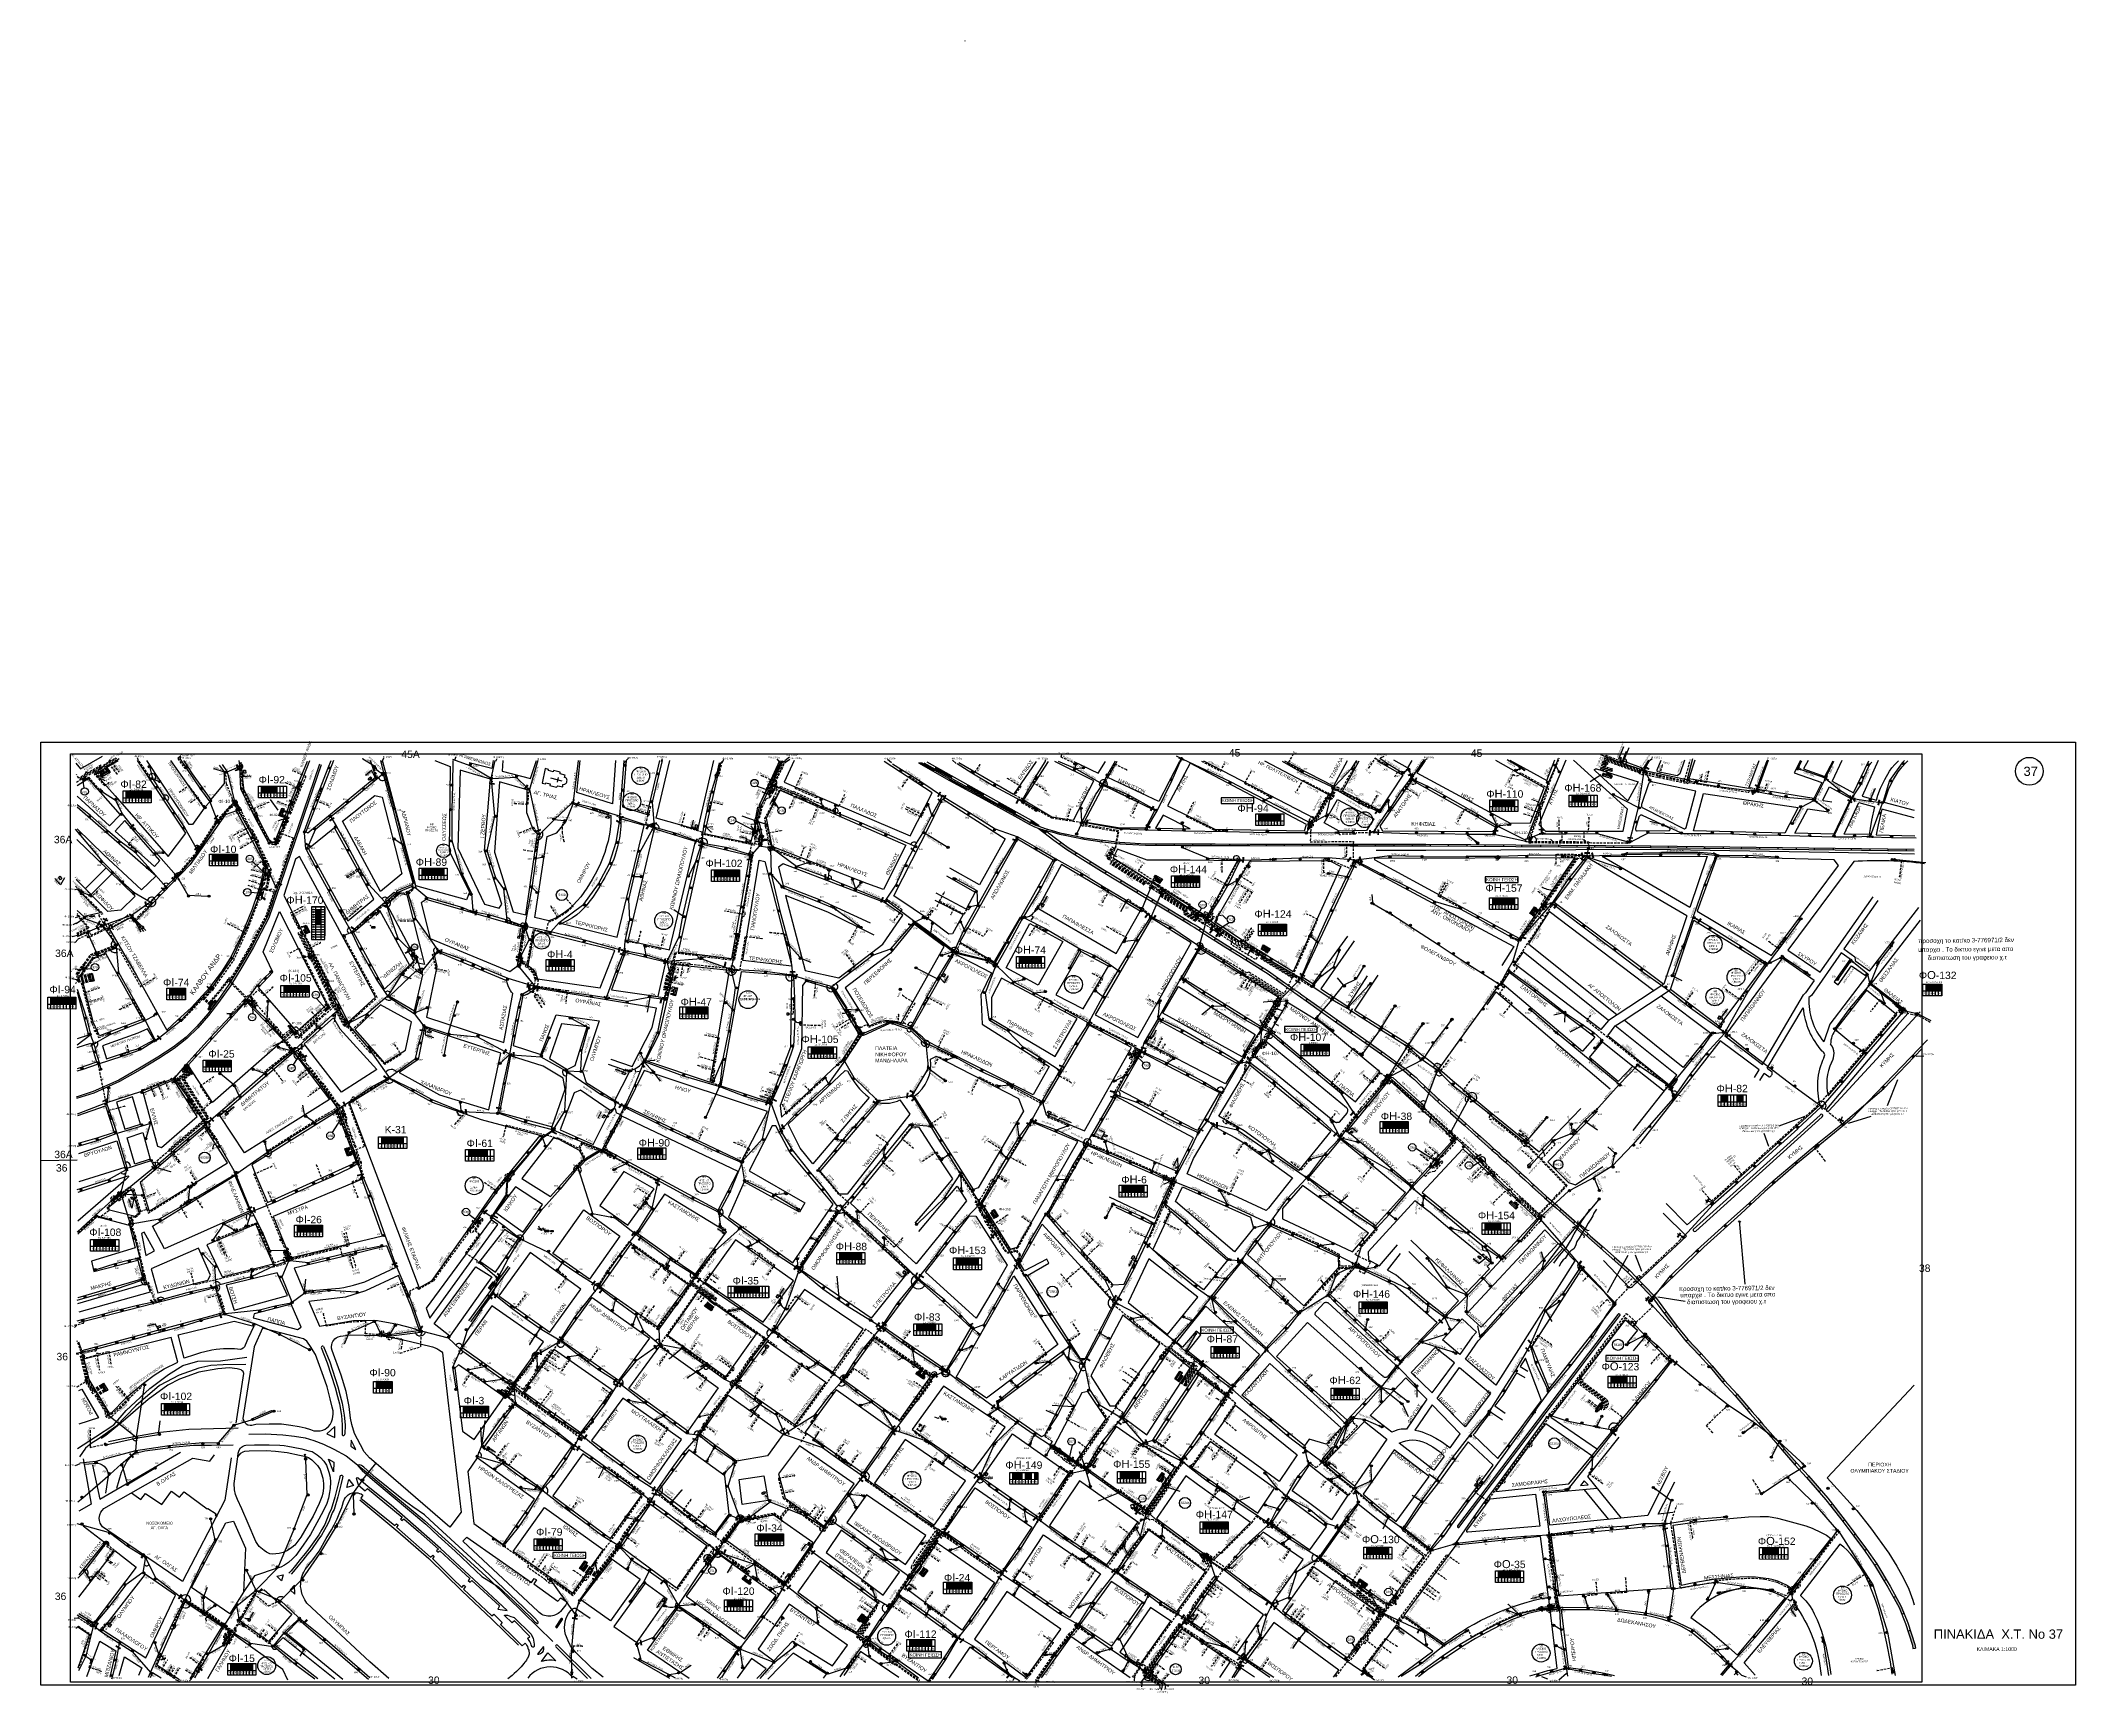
# Model space of a CAD drawing. Header units: millimetres. Extents: x 864 to 3062, y 833 to 2619.
import ezdxf
from ezdxf import colors
from ezdxf.entities.mleader import LeaderData, LeaderLine
from ezdxf.enums import TextEntityAlignment as Align
from ezdxf.math import Vec2, Vec3

# ---------------------------------------------------------------- set-up
doc = ezdxf.new("R2010")
doc.units = ezdxf.units.MM
doc.linetypes.add('DASHED', pattern=[19.05, 12.7, -6.35])
for name, color, linetype, lineweight in [('.0225', 7, 'DASHED', 30), ('.04', 7, 'DASHED', 30), ('.075', 7, 'Continuous', 30), ('.10', 7, 'Continuous', 30), ('.15', 7, 'Continuous', 30), ('.15AL', 7, 'Continuous', 30), ('2x13', 7, 'Continuous', 30), ('2x16', 7, 'Continuous', 30), ('2x30_10', 7, 'Continuous', 30), ('2x6', 7, 'SYN_LINE', 30), ('2x6CU', 7, 'Continuous', 30), ('3x150+35', 7, 'DASHED', 30), ('3x150+50', 7, 'Continuous', 30), ('3x150+50 XLPE', 7, 'SYN_LINE', 30), ('3x150+50CU', 7, 'Continuous', 30), ('3x150+70', 7, 'Continuous', 30), ('3x150+70AL', 7, 'DASHED', 30), ('3x150AL+50CU', 7, 'Continuous', 30), ('3x150AL+50CUXLPE', 7, 'Continuous', 30), ('3x38+23', 7, 'Continuous', 30), ('3x48+16', 7, 'Continuous', 30), ('3x48+23', 7, 'Continuous', 30), ('3x48+23+13_5', 7, 'Continuous', 30), ('3X48+38', 7, 'Continuous', 30), ('3x48+38+13_5', 7, 'Continuous', 30), ('3x50', 7, 'Continuous', 30), ('3x50+25', 7, 'Continuous', 30), ('3X50+35', 7, 'Continuous', 30), ('3x50+35+13_5', 7, 'Continuous', 30), ('3x50+35+16_5', 7, 'SYN_LINE', 30), ('3x70+50AL+13', 7, 'Continuous', 30), ('3x70+54.6+25 AL', 7, 'SYN_LINE', 30), ('3x82+57+13_5', 7, 'Continuous', 30), ('3x82+57+16AL', 7, 'Continuous', 30), ('3x95+35', 7, 'Continuous', 30), ('3x95+35CUXLPE', 7, 'Continuous', 30), ('3X95+50', 7, 'Continuous', 30), ('3x95+50AL', 7, 'Continuous', 30), ('3x95+70', 7, 'Continuous', 30), ('3x95AL+35CU', 7, 'Continuous', 30), ('4x120+25 AL', 7, 'SYN_LINE', 30), ('4x13CU', 7, 'Continuous', 30), ('4x16', 7, 'Continuous', 30), ('4x16+13_5', 7, 'Continuous', 30), ('4x16+16AL', 7, 'Continuous', 30), ('4x16CU', 7, 'Continuous', 30), ('4x16συγκ', 7, 'Continuous', 30), ('4x23+13_5', 7, 'Continuous', 30), ('4x25', 7, 'Continuous', 30), ('4x25CU', 7, 'Continuous', 30), ('4X35', 7, 'DASHED', 30), ('4x35CU', 7, 'DASHED', 30), ('4x50', 7, 'Continuous', 30), ('4x50+13', 7, 'Continuous', 30), ('4x50+13_5', 7, 'Continuous', 30), ('4x50+13CU', 7, 'Continuous', 30), ('4x50+16', 7, 'Continuous', 30), ('4x50+16_5', 7, 'Continuous', 30), ('4x50+16AL', 7, 'Continuous', 30), ('4x50+16CU', 7, 'Continuous', 30), ('4x50+35CU', 7, 'Continuous', 30), ('4x50AL', 7, 'Continuous', 30), ('4x50CU', 7, 'Continuous', 30), ('4x6', 7, 'SYN_LINE', 30), ('4x6CU', 7, 'Continuous', 30), ('4x8.5', 7, 'Continuous', 30), ('text διευθύνσεων', 250, 'Continuous', 30), ('ΝΕΚΡΟ', 7, 'DASHED', 30), ('Υπόβαθρο ΔΕΗ', 7, 'Continuous', 30), ('Υπόβαθρο ΔΕΗ @ 1', 7, 'Continuous', 30)]:
    doc.layers.add(name, color=color, linetype=linetype, lineweight=lineweight)
for name, color, linetype in [('3x50+35CU', 7, 'Continuous'), ('Link Box 2 Διευθύνσεων', 7, 'Continuous'), ('Link Box 4 Διευθύνσεων', 7, 'Continuous'), ('Pillar', 7, 'Continuous'), ('Pillar OTE', 7, 'Continuous'), ('Pillar Δημοτικού Φωτισμού', 7, 'Continuous'), ('TEXT ΚΑΛΩΔΙΩΝ', 7, 'Continuous'), ('Άγνωστα', 7, 'Continuous'), ('ΑΓΝΩΣΤΟ ΕΝΑΕΡΙΟ ΚΑΛΩΔΙΟ', 7, 'Continuous'), ('ΑΓΝΩΣΤΟ ΥΠΟΓΕΙΟ ΚΑΛΩΔΙΟ', 7, 'DASHED'), ('Ασφαλειοκιβώτια Χ.Τ 13 αναχωρήσεων', 7, 'Continuous'), ('Γυμνά εναέρια ΧΤ και ΦΟΠ (3Φ)   4x50+16AL', 7, 'Continuous'), ('Γυμνά εναέρια ΧΤ και ΦΟΠ (3Φ)   4x50+16AL @ 1', 7, 'Continuous'), ('Εναέρια παροχή ΧΤ 4x16', 7, 'SYN_LINE'), ('Επίτονοι', 7, 'Continuous'), ('Επιγραφές - Σχήματα', 7, 'Continuous'), ('Καλώδια ΧΤ   3x150+50CU', 7, 'DASHED'), ('Καλώδια ΧΤ   3x150AL+50CU', 7, 'DASHED'), ('Καλώδια ΧΤ   3x150AL+50XLPE', 7, 'DASHED'), ('Μηχανική τομή', 7, 'Continuous'), ('Περίπτερο', 7, 'Continuous'), ('Πλεκτός Στύλος', 7, 'Continuous'), ('Στύλος Ξύλινος', 7, 'Continuous'), ('Στύλος Ξύλινος @ 1', 7, 'Continuous'), ('Στύλος ΦΜ', 7, 'Continuous'), ('Στύλος ΦΜ @ 1', 7, 'Continuous'), ('Συνδέσεις', 7, 'Continuous'), ('Συνεστραμμένα ΧΤ   3x70+54.6+25 AL', 7, 'SYN_LINE'), ('Συνεστραμμένα ΧΤ   4x120+25 AL', 7, 'SYN_LINE'), ('Τομή', 7, 'Continuous'), ('Υποσταθμός εναέριος 2 στύλων', 7, 'Continuous'), ('Υποσταθμός πόλεως', 7, 'Continuous'), ('Υπόγεια καλώδια Παροχών ΧΤ   .15', 7, 'DASHED'), ('Υπόγεια καλώδια Παροχών ΧΤ   4x25', 7, 'DASHED'), ('Υπόγεια καλώδια Παροχών ΧΤ   4x50AL', 7, 'DASHED'), ('Υπόγεια καλώδια Παροχών ΧΤ   4x6', 7, 'DASHED')]:
    doc.layers.add(name, color=color, linetype=linetype)
doc.styles.add('arial', font='arial.ttf')
doc.styles.get("Standard").update_dxf_attribs({"font": 'arial.ttf'})
doc.linetypes.add('PRANES_1r', pattern='A,0.5,[137,SPECLINE.shx,S=1,R=180,X=0,Y=0],0.5', length=1)
doc.linetypes.add('SYN_LINE', pattern='A,0.5,-0.0001,["/\\/\\/\\/",Standard,S=0.1,R=0,X=0,Y=-0.05],-0.25', length=0.7501)
doc.dimstyles.new('ISO-25', dxfattribs={"dimtxt": 2.5, "dimasz": 2.5, "dimexe": 1.25, "dimexo": 0.625, "dimtad": 1, "dimtxsty": 'Standard', "dimcen": 2.5, "dimadec": 0, "dimazin": 0, "dimtfac": 1, "dimtmove": 0, "dimatfit": 3, "dimfxl": 1, "dimarcsym": 0})

# ---------------------------------------------------------------- blocks, each defined once
blk = doc.blocks.new('ΥΠΑΡΧΩΝ ΞΥΛΙΝΟΣ ΣΤΥΛΟΣ')
at = {"layer": 'Στύλος Ξύλινος'}
h = blk.add_hatch(color=7, dxfattribs=at)
h.paths.add_polyline_path([(-2.6, 0, 0.270008), (-1.3, -2.3), (1.3, 2.3, 0.576266)])
h.paths.add_polyline_path([(-1.3, -2.3, 0.574793), (2.6, 0, 0.268822), (1.3, 2.3)])
at = {"layer": 'Στύλος Ξύλινος', "color": 7}
blk.add_line((-1.3, -2.3), (1.3, 2.3), dxfattribs=at)
blk.add_circle((0, 0), 2.62, dxfattribs=at)
at = {"layer": 'Στύλος Ξύλινος', "flags": 4}
for tag, p in [('ΑΡΙΘΜΟΣ', (-4.9, 8.6)), ('ΤΥΠΟΣ', (-4.8, 3.4))]:
    blk.add_attdef(tag, p, '', height=4, dxfattribs=at)
blk = doc.blocks.new('ΥΠΑΡΧΩΝ ΤΣΙΜΕΝΤΕΝΙΟΣ ΣΤΥΛΟΣ')
at = {"layer": 'Στύλος ΦΜ'}
blk.add_hatch(color=7, dxfattribs=at).paths.add_polyline_path([(-1.3, -2.3, 0.574793), (2.6, 0, 0.268822), (1.3, 2.3)])
at = {"layer": 'Στύλος ΦΜ', "color": 7}
blk.add_line((-1.3, -2.3), (1.3, 2.3), dxfattribs=at)
blk.add_circle((0, 0), 2.62, dxfattribs=at)
at = {"layer": 'Στύλος ΦΜ', "flags": 4}
for tag, p in [('ΤΥΠΟΣ', (-4.9, 3)), ('ΑΡΙΘΜΟΣ', (-4.7, 8.1))]:
    blk.add_attdef(tag, p, '', height=4, dxfattribs=at)
blk = doc.blocks.new('LINK BOX 4 ΑΝΑΧΩΡΗΣΕΩΝ')
at = {"layer": 'Link Box 4 Διευθύνσεων', "ltscale": 40}
blk.add_hatch(color=256, dxfattribs=at).paths.add_polyline_path([(-3.5, 0), (-3.5, -4.7), (3.5, -4.7), (3.5, 0)])
for p, q in [((-3.5, 0), (-5.3, 0)), ((5.3, 0), (3.5, 0)), ((-3.5, -4.7), (-5.3, -4.7)), ((5.3, -4.7), (3.5, -4.7))]:
    blk.add_line(p, q, dxfattribs=at)
blk.add_lwpolyline([(-3.5, -4.7), (-3.5, 0), (3.5, 0), (3.5, -4.7)], close=True, dxfattribs=at)
blk = doc.blocks.new('ΥΠΟΣΤΑΘΜΟΣ ΕΝΑΕΡΙΟΣ ΕΠΙ 2 ΣΤΥΛΩΝ')
at = {"layer": 'Υποσταθμός εναέριος 2 στύλων', "linetype": 'Continuous'}
for points in [[(-12, -2.1, 0.574793), (-8.5, -0.1, 0.268822), (-9.6, 2)], [(9.7, -2.1, 0.574793), (13.2, -0.1, 0.268822), (12, 1.9)]]:
    blk.add_hatch(color=256, dxfattribs=at).paths.add_polyline_path(points)
for p, q in [((-12, -2.1), (-9.6, 2)), ((9.7, -2.1), (12, 1.9))]:
    blk.add_line(p, q, dxfattribs=at)
for centre in [(-10.8, -0.1), (10.8, -0.1)]:
    blk.add_circle(centre, 2.36, dxfattribs=at)
at = {"layer": 'Υποσταθμός πόλεως', "linetype": 'Continuous', "ltscale": 40}
blk.add_lwpolyline([(-8.6, 2.8), (8.6, 2.8), (8.6, -2.8), (-8.6, -2.8)], close=True, dxfattribs=at)
for points in [[(-5.8, 0), (-8.6, 2.8)], [(-8.6, -2.8), (-5.8, 0)], [(-5.8, 0), (5.8, 0)], [(5.8, 0), (8.6, 2.8)], [(8.6, -2.8), (5.8, 0)]]:
    blk.add_lwpolyline(points, dxfattribs=at)
at = {"layer": 'Υποσταθμός εναέριος 2 στύλων', "ltscale": 40, "flags": 1}
for tag, p in [('ΜΕΤΑΣΧΗΜΑΤΙΣΜΟΣ', (14.1, 2.5)), ('ΙΣΧΥΣ', (14.1, -0.3)), ('ΑΡΙΘΜΟΣ', (14.2, -3))]:
    blk.add_attdef(tag, p, '', height=1.8, dxfattribs=at)
blk = doc.blocks.new('ΥΠΟΣΤΑΘΜΟΣ ΠΟΛΕΩΣ 8 ΑΝΑΧΩΡΗΣΕΩΝ')
at = {"layer": 'Υποσταθμός πόλεως', "linetype": 'Continuous', "ltscale": 40}
for p, q in [((-8.2, -2.8), (-8.2, -4)), ((-5.9, -2.8), (-5.9, -4)), ((-3.5, -2.8), (-3.5, -4)), ((-1.3, -2.8), (-1.3, -4)), ((1.2, -2.8), (1.2, -4)), ((3.6, -2.8), (3.6, -4)), ((6, -2.8), (6, -4)), ((8.2, -2.8), (8.2, -4))]:
    blk.add_line(p, q, dxfattribs=at)
blk.add_lwpolyline([(-8.6, 2.8), (8.6, 2.8), (8.6, -2.8), (-8.6, -2.8)], close=True, dxfattribs=at)
for points in [[(-5.8, 0), (-8.6, 2.8)], [(5.8, 0), (8.6, 2.8)], [(-8.6, -2.8), (-5.8, 0)], [(-5.8, 0), (5.8, 0)], [(8.6, -2.8), (5.8, 0)]]:
    blk.add_lwpolyline(points, dxfattribs=at)
at = {"layer": 'Υποσταθμός πόλεως', "linetype": 'SYN_LINE', "ltscale": 40, "flags": 1}
for tag, p in [('ΜΕΤΑΣΧΗΜΑΤΙΣΜΟΣ', (9.6, 1.4)), ('ΙΣΧΥΣ', (9.6, -1.4)), ('ΑΡΙΘΜΟΣ', (9.7, -4.1))]:
    blk.add_attdef(tag, p, '', height=1.8, dxfattribs=at)
blk = doc.blocks.new('ΥΠΟΣΤΑΘΜΟΣ ΠΟΛΕΩΣ 9 ΑΝΑΧΩΡΗΣΕΩΝ')
at = {"layer": 'Υποσταθμός πόλεως', "ltscale": 40}
for p, q in [((-9.6, -2.8), (-9.6, -4)), ((-7.1, -2.8), (-7.1, -4)), ((-4.8, -2.8), (-4.8, -4)), ((-2.4, -2.8), (-2.4, -4)), ((0.1, -2.8), (0.1, -4)), ((2.5, -2.8), (2.5, -4)), ((5, -2.8), (5, -4)), ((7.5, -2.8), (7.5, -4)), ((9.6, -2.8), (9.6, -4))]:
    blk.add_line(p, q, dxfattribs=at)
blk.add_lwpolyline([(-10, 2.8), (10, 2.8), (10, -2.8), (-10, -2.8)], close=True, dxfattribs=at)
for points in [[(-7.2, 0), (-10, 2.8)], [(-10, -2.8), (-7.2, 0)], [(-7.2, 0), (7.2, 0)], [(7.2, 0), (10, 2.8)], [(10, -2.8), (7.2, 0)]]:
    blk.add_lwpolyline(points, dxfattribs=at)
at = {"layer": 'Υποσταθμός πόλεως', "linetype": 'SYN_LINE', "ltscale": 40, "flags": 1}
for tag, p in [('ΜΕΤΑΣΧΗΜΑΤΙΣΜΟΣ', (10.8, 1.7)), ('ΙΣΧΥΣ', (10.8, -1.1)), ('ΑΡΙΘΜΟΣ', (10.9, -3.8))]:
    blk.add_attdef(tag, p, '', height=1.8, dxfattribs=at)
blk = doc.blocks.new('ΤΟΜΗ')
at = {"layer": 'Τομή', "ltscale": 40}
for p, q in [((-5.7, 0), (17.1, 0)), ((-5.7, -2.8), (17.1, -2.8))]:
    blk.add_line(p, q, dxfattribs=at)
blk = doc.blocks.new('_ΣΥΝΔΕΣΗ')
at = {"layer": 'Συνδέσεις', "linetype": 'SYN_LINE', "ltscale": 40}
blk.add_hatch(color=256, dxfattribs=at).paths.add_polyline_path([(0.5, 0, 1), (-0.5, 0, 1)])
at = {"layer": 'Συνδέσεις'}
blk.add_circle((0, 0), 0.5, dxfattribs=at)
blk = doc.blocks.new('ΜΗΧΑΝΙΚΗ ΤΟΜΗ')
at = {"layer": 'Μηχανική τομή', "ltscale": 40}
for p, q in [((-1.9, 0.8), (5.7, 0.8)), ((-1.9, -0.8), (5.7, -0.8))]:
    blk.add_line(p, q, dxfattribs=at)
blk = doc.blocks.new('ΕΠΙΤΟΝΟΣ')
at = {"layer": 'Επίτονοι', "lineweight": 40, "ltscale": 40}
blk.add_hatch(color=256, dxfattribs=at).paths.add_polyline_path([(-1.1, 6.5), (0, 9.1), (1.1, 6.5)])
for p, q in [((-1.1, 6.5), (0, 9.1)), ((1.1, 6.5), (-1.1, 6.5)), ((-1.1, 6.5), (0, 6.5)), ((0, 9.1), (1.1, 6.5)), ((0, 6.5), (0, 0))]:
    blk.add_line(p, q, dxfattribs=at)
blk = doc.blocks.new('PILLAR YPOSTATHMOU')
at = {"layer": 'Περίπτερο', "ltscale": 40}
for points in [[(540.4, 2525.1), (540.4, 2526), (541.5, 2526)], [(541.6, 2523.5), (540.4, 2523.5), (540.4, 2524.9)], [(541.8, 2526), (542.9, 2526), (542.9, 2524.9)], [(542.9, 2524.6), (542.9, 2523.5), (541.9, 2523.5)]]:
    blk.add_lwpolyline(points, dxfattribs=at)
blk = doc.blocks.new('Pillar')
at = {"layer": 'Υποσταθμός πόλεως', "linetype": 'Continuous', "ltscale": 40}
blk.add_lwpolyline([(-8.6, 2.8), (8.6, 2.8), (8.6, -2.8), (-8.6, -2.8)], close=True, dxfattribs=at)
for points in [[(-5.8, 0), (-8.6, 2.8)], [(-8.6, -2.8), (-5.8, 0)], [(-5.8, 0), (5.8, 0)], [(5.8, 0), (8.6, 2.8)], [(8.6, -2.8), (5.8, 0)]]:
    blk.add_lwpolyline(points, dxfattribs=at)
at = {"layer": 'Pillar', "ltscale": 40}
blk.add_attdef('PILLAR', (-5.7, 3.7), '', height=2.52, dxfattribs=at)
blk = doc.blocks.new('STYLOS PLEKTOS')
at = {"layer": 'Πλεκτός Στύλος', "ltscale": 40}
blk.add_lwpolyline([(0, 5), (5, 5), (5, 0), (0, 0)], close=True, dxfattribs=at)
blk.add_lwpolyline([(0, 5), (5, 0), (0, 0), (5, 5)], dxfattribs=at)
blk = doc.blocks.new('PILLAR ΔΗΜΟΤΙΚΟΥ ΦΩΤΙΣΜΟΥ')
at = {"layer": 'Pillar Δημοτικού Φωτισμού', "ltscale": 40}
for p, q in [((-3.6, 2), (3.1, 2)), ((-3.6, -2), (-3.6, 2)), ((3.1, 2), (3.1, -2)), ((3.1, -2), (-3.6, -2))]:
    blk.add_line(p, q, dxfattribs=at)
at = {"layer": 'Pillar Δημοτικού Φωτισμού', "insert": (-2.1, 0.7), "char_height": 1.357, "width": 109.961, "attachment_point": 1}
blk.add_mtext('{\\fArial|b1|i0|c161|p34;ΠΔΦ}', dxfattribs=at)
blk = doc.blocks.new('new block1')
at = {"layer": 'Ασφαλειοκιβώτια Χ.Τ 13 αναχωρήσεων'}
for s, p in [('4', (-1539.4, 5016.9)), ('3', (-1539.4, 5026)), ('5', (-1539.4, 5007.9)), ('8', (-1539.4, 4980.9)), ('2', (-1539.4, 5035)), ('6', (-1539.4, 4998.8)), ('7', (-1539.4, 4990.5)), ('1', (-1539.4, 5043.6)), ('10', (-1541.2, 4963.2)), ('11', (-1541.2, 4954.4)), ('12', (-1541.2, 4945)), ('13', (-1541.2, 4936.5)), ('9', (-1539.4, 4972.2))]:
    blk.add_text(s, height=3.6, dxfattribs=at).set_placement(p)
blk = doc.blocks.new('ΑΣΦΑΛΕΙΟΚΙΒΩΤΙΟ ΥΠΟΣΤΑΘΜΟΥ 13 ΑΝΑΧΩΡΗΣΕΩΝ')
at = {"layer": 'Ασφαλειοκιβώτια Χ.Τ 13 αναχωρήσεων', "ltscale": 40}
for p, q in [((-23.9, 58.3), (24, 58.3)), ((-23.9, 49.3), (24, 49.3)), ((-23.9, 40.3), (24, 40.3)), ((-23.9, 31.3), (24, 31.3)), ((-23.9, 22.3), (24, 22.3)), ((-23.9, 13.3), (24, 13.3)), ((-23.9, 4.3), (24, 4.3)), ((-9.8, 58.3), (-9.8, -58.7)), ((9.9, 58.3), (9.9, -58.7)), ((24, 58.3), (24, -45.9)), ((-23.9, -4.7), (24, -4.7)), ((-23.9, -13.7), (24, -13.7)), ((-23.9, -22.7), (24, -22.7)), ((-23.9, -31.7), (24, -31.7)), ((-23.9, -40.7), (24, -40.7)), ((-23.9, -49.7), (24, -49.7))]:
    blk.add_line(p, q, dxfattribs=at)
at = {"layer": 'Ασφαλειοκιβώτια Χ.Τ 13 αναχωρήσεων'}
blk.add_lwpolyline([(-23.9, -58.7), (24, -58.7), (24, 58.3), (-23.9, 58.3)], close=True, dxfattribs=at)
blk.add_blockref('new block1', (1521.2, -4992), dxfattribs=at)
at = {"layer": 'Ασφαλειοκιβώτια Χ.Τ 13 αναχωρήσεων', "ltscale": 40}
for tag, height, p in [('ΟΝΟΜΑ', 5, (1.2, 62.4)), ('ΚΕΙΜΕΝΟ 3', 2, (17, 35.9)), ('ΚΕΙΜΕΝΟ 4', 2, (17, 27)), ('ΚΕΙΜΕΝΟ 5', 2, (17, 18.1)), ('ΚΕΙΜΕΝΟ 6', 2, (17, 9.2)), ('ΚΕΙΜΕΝΟ 7', 2, (17, 0.1)), ('ΚΕΙΜΕΝΟ 1', 2, (17.2, 53.4)), ('ΚΕΙΜΕΝΟ 2', 2, (17.2, 44.7)), ('ΣΧ', 2, (1.2, -60.5)), ('ΚΕΙΜΕΝΟ 10', 2, (17, -27)), ('ΚΕΙΜΕΝΟ 11', 2, (17, -36)), ('ΚΕΙΜΕΝΟ 12', 2, (17, -45)), ('ΚΕΙΜΕΝΟ 13', 2, (17, -54.2)), ('ΚΕΙΜΕΝΟ 8', 2, (17, -8.6)), ('ΚΕΙΜΕΝΟ 9', 2, (17, -17.7))]:
    blk.add_attdef(tag, text='', height=height, dxfattribs=at).set_placement(p, align=Align.MIDDLE_CENTER)
blk = doc.blocks.new('TSONTA XT1')
at = {"ltscale": 40}
h = blk.add_hatch(color=256, dxfattribs=at)
h.dxf.hatch_style = 1
h.paths.add_polyline_path([(596, 2487.7), (597.1, 2488.8), (596, 2489.9), (594.9, 2488.8)])
blk.add_lwpolyline([(594.9, 2488.8), (596, 2489.9), (597.1, 2488.8), (596, 2487.7)], close=True, dxfattribs=at)
blk = doc.blocks.new('PILLAR ΟΤΕ')
at = {"layer": 'Pillar OTE', "ltscale": 40}
blk.add_lwpolyline([(-3.3, 2), (3.4, 2), (3.4, -2), (-3.3, -2)], close=True, dxfattribs=at)
at = {"layer": 'Pillar OTE', "insert": (-1.8, 0.7), "char_height": 1.357, "width": 109.961, "attachment_point": 1}
blk.add_mtext('{\\fArial|b1|i0|c161|p34;OTE}', dxfattribs=at)
blk = doc.blocks.new('LINK BOX 2 ΑΝΑΧΩΡΗΣΕΩΝ')
at = {"layer": 'Link Box 2 Διευθύνσεων', "ltscale": 40}
blk.add_hatch(color=256, dxfattribs=at).paths.add_polyline_path([(-2, 1.3), (-2, -1.5), (1.9, -1.5), (1.9, 1.3)])
for p, q in [((-2, -0.1), (-4.3, -0.1)), ((4.1, -0.1), (1.9, -0.1))]:
    blk.add_line(p, q, dxfattribs=at)
blk.add_lwpolyline([(-2, -1.5), (-2, 1.3), (1.9, 1.3), (1.9, -1.5)], close=True, dxfattribs=at)

msp = doc.modelspace()

# ---------------------------------------------------------------- hatches: boundary and pattern name
at = {"layer": 'Pillar OTE', "ltscale": 40}
h = msp.add_hatch(color=256, dxfattribs=at)
h.dxf.hatch_style = 1
h.paths.add_polyline_path([(1080.5, 1825.6), (1080.8, 1825.8), (1080.5, 1825.9)])
h = msp.add_hatch(color=256, dxfattribs=at)
h.dxf.hatch_style = 1
h.paths.add_polyline_path([(1572.6, 1765.1), (1572.5, 1765.5), (1572.2, 1765.2)])
h = msp.add_hatch(color=256, dxfattribs=at)
h.dxf.hatch_style = 1
h.paths.add_polyline_path([(1624.8, 1751.4), (1624.7, 1751.8), (1624.4, 1751.5)])
h = msp.add_hatch(color=256, dxfattribs=at)
h.dxf.hatch_style = 1
h.paths.add_polyline_path([(1227.1, 1678.3), (1227.6, 1678.2), (1227.4, 1678.7)])
h = msp.add_hatch(color=256, dxfattribs=at)
h.dxf.hatch_style = 1
h.paths.add_polyline_path([(2467.3, 1424), (2467.3, 1424.7), (2466.7, 1424.2)])
h = msp.add_hatch(color=256, dxfattribs=at)
h.dxf.hatch_style = 1
h.paths.add_polyline_path([(965.6, 1368.9), (965.3, 1368.6), (965.7, 1368.5)])
h = msp.add_hatch(color=256, dxfattribs=at)
h.dxf.hatch_style = 1
h.paths.add_polyline_path([(1412.4, 1329.8), (1412.2, 1330.5), (1411.8, 1329.8)])
h = msp.add_hatch(color=256, dxfattribs=at)
h.dxf.hatch_style = 1
h.paths.add_polyline_path([(1415.3, 1329.3), (1415.1, 1329.7), (1414.9, 1329.3)])
h = msp.add_hatch(color=256, dxfattribs=at)
h.dxf.hatch_style = 1
h.paths.add_polyline_path([(1505.6, 1316.6), (1505.5, 1316.1), (1505.9, 1316.3)])
h = msp.add_hatch(color=256, dxfattribs=at)
h.dxf.hatch_style = 1
h.paths.add_polyline_path([(1801.6, 1289.6), (1801.4, 1289.1), (1802, 1289.3)])
h = msp.add_hatch(color=256, dxfattribs=at)
h.dxf.hatch_style = 1
h.paths.add_polyline_path([(1642.4, 1211.7), (1643, 1211.6), (1642.7, 1212.2)])
h = msp.add_hatch(color=256, dxfattribs=at)
h.dxf.hatch_style = 1
h.paths.add_polyline_path([(1389, 1166.2), (1389.6, 1166.1), (1389.3, 1166.6)])
h = msp.add_hatch(color=256, dxfattribs=at)
h.dxf.hatch_style = 1
h.paths.add_polyline_path([(1678.4, 1176.6), (1678.2, 1177), (1678, 1176.6)])
h = msp.add_hatch(color=256, dxfattribs=at)
h.dxf.hatch_style = 1
h.paths.add_polyline_path([(1841.4, 1126.6), (1841.2, 1127.3), (1840.8, 1126.7)])
h = msp.add_hatch(color=256, dxfattribs=at)
h.dxf.hatch_style = 1
h.paths.add_polyline_path([(1844.2, 1126.1), (1844.1, 1126.5), (1843.9, 1126.2)])
h = msp.add_hatch(color=256, dxfattribs=at)
h.dxf.hatch_style = 1
h.paths.add_polyline_path([(2253.8, 1076.8), (2254, 1077.5), (2253.3, 1077.2)])
h = msp.add_hatch(color=256, dxfattribs=at)
h.dxf.hatch_style = 1
h.paths.add_polyline_path([(2028.7, 969.9), (2028.9, 969.8), (2028.8, 970)])
h = msp.add_hatch(color=256, dxfattribs=at)
h.dxf.hatch_style = 1
h.paths.add_polyline_path([(2147.8, 972.5), (2148.2, 972.3), (2148.1, 972.7)])
h = msp.add_hatch(color=256, dxfattribs=at)
h.dxf.hatch_style = 1
h.paths.add_polyline_path([(1796.1, 951.5), (1796.8, 951.4), (1796.4, 952)])
h = msp.add_hatch(color=256, dxfattribs=at)
h.dxf.hatch_style = 1
h.paths.add_polyline_path([(1080.4, 916.2), (1081.1, 916.2), (1080.7, 916.8)])
h = msp.add_hatch(color=256, dxfattribs=at)
h.dxf.hatch_style = 1
h.paths.add_polyline_path([(2102.8, 917), (2103.2, 917), (2103, 917.3)])
h = msp.add_hatch(color=256, dxfattribs=at)
h.dxf.hatch_style = 1
h.paths.add_polyline_path([(2314.5, 916.8), (2314.1, 916.9), (2314.3, 916.6)])
h = msp.add_hatch(color=256, dxfattribs=at)
h.dxf.hatch_style = 1
h.paths.add_polyline_path([(2336.5, 915.3), (2336.3, 914.6), (2337, 915)])
at = {"layer": 'Άγνωστα', "linetype": 'Continuous', "ltscale": 0.2}
h = msp.add_hatch(color=6, dxfattribs=at)
h.dxf.hatch_style = 1
h.paths.add_polyline_path([(1166.2, 1679.8), (1160.3, 1679.8), (1160.3, 1677.1), (1166.2, 1677.1)])
h = msp.add_hatch(color=30, dxfattribs=at)
h.dxf.hatch_style = 1
h.paths.add_polyline_path([(1166.2, 1677.1), (1160.3, 1677.1), (1160.3, 1674.4), (1166.2, 1674.4)])
h = msp.add_hatch(color=1, dxfattribs=at)
h.dxf.hatch_style = 1
h.paths.add_polyline_path([(1166.2, 1674.3), (1160.3, 1674.3), (1160.3, 1671.6), (1166.2, 1671.6)])
h = msp.add_hatch(color=5, dxfattribs=at)
h.dxf.hatch_style = 1
h.paths.add_polyline_path([(1166.2, 1671.7), (1160.3, 1671.7), (1160.3, 1669), (1166.2, 1669)])
h = msp.add_hatch(color=62, dxfattribs=at)
h.dxf.hatch_style = 1
h.paths.add_polyline_path([(1166.2, 1669), (1160.3, 1669), (1160.3, 1666.3), (1166.2, 1666.3)])
h = msp.add_hatch(color=30, dxfattribs=at)
h.dxf.hatch_style = 1
h.paths.add_polyline_path([(1166.3, 1668.9), (1160.4, 1668.9), (1160.4, 1666.2), (1166.3, 1666.2)])
h = msp.add_hatch(color=173, dxfattribs=at)
h.dxf.hatch_style = 1
h.paths.add_polyline_path([(1166.3, 1666.2), (1160.4, 1666.2), (1160.4, 1663.5), (1166.3, 1663.5)])
at = {"layer": 'Καλώδια ΧΤ   3x150+50CU', "linetype": 'DASHED', "ltscale": 0.2}
h = msp.add_hatch(color=85, dxfattribs=at)
h.dxf.hatch_style = 1
h.paths.add_polyline_path([(1346.4, 1420.6), (1343.1, 1420.6), (1343.1, 1413.2), (1346.4, 1413.2)])
h = msp.add_hatch(color=62, dxfattribs=at)
h.dxf.hatch_style = 1
h.paths.add_polyline_path([(1151.2, 1338.7), (1147.9, 1338.7), (1147.9, 1331.4), (1151.2, 1331.4)])
h = msp.add_hatch(color=1, dxfattribs=at)
h.dxf.hatch_style = 1
h.paths.add_polyline_path([(1158, 1338.7), (1154.6, 1338.7), (1154.6, 1331.3), (1158, 1331.3)])
h = msp.add_hatch(color=151, dxfattribs=at)
h.dxf.hatch_style = 1
h.paths.add_polyline_path([(1161.3, 1338.7), (1158, 1338.7), (1158, 1331.3), (1161.3, 1331.3)])
h = msp.add_hatch(color=173, dxfattribs=at)
h.dxf.hatch_style = 1
h.paths.add_polyline_path([(1164.7, 1338.7), (1161.3, 1338.7), (1161.3, 1331.3), (1164.7, 1331.3)])
h = msp.add_hatch(color=5, dxfattribs=at)
h.dxf.hatch_style = 1
h.paths.add_polyline_path([(1168, 1338.7), (1164.7, 1338.7), (1164.7, 1331.3), (1168, 1331.3)])
h = msp.add_hatch(color=5, dxfattribs=at)
h.dxf.hatch_style = 1
h.paths.add_polyline_path([(2567.9, 1168.2), (2571.2, 1168.2), (2571.2, 1175.6), (2567.9, 1175.6)])
at = {"layer": 'Καλώδια ΧΤ   3x150AL+50CU', "linetype": 'DASHED', "lineweight": -3, "ltscale": 0.2}
h = msp.add_hatch(color=27, dxfattribs=at)
h.dxf.hatch_style = 1
h.paths.add_polyline_path([(959.4, 1807.9), (956, 1807.9), (956, 1800.5), (959.4, 1800.5)])
h = msp.add_hatch(color=85, dxfattribs=at)
h.dxf.hatch_style = 1
h.paths.add_polyline_path([(959.4, 1800.5), (962.9, 1800.5), (962.9, 1807.9), (959.4, 1807.9)])
h = msp.add_hatch(color=2, dxfattribs=at)
h.dxf.hatch_style = 1
h.paths.add_polyline_path([(966.2, 1807.9), (962.9, 1807.9), (962.9, 1800.5), (966.2, 1800.5)])
h = msp.add_hatch(color=30, dxfattribs=at)
h.dxf.hatch_style = 1
h.paths.add_polyline_path([(969.4, 1807.9), (966.2, 1807.9), (966.2, 1800.5), (969.4, 1800.5)])
h = msp.add_hatch(color=6, dxfattribs=at)
h.dxf.hatch_style = 1
h.paths.add_polyline_path([(972.8, 1807.9), (969.5, 1807.9), (969.5, 1800.5), (972.8, 1800.5)])
h = msp.add_hatch(color=173, dxfattribs=at)
h.dxf.hatch_style = 1
h.paths.add_polyline_path([(976.2, 1807.9), (972.9, 1807.9), (972.9, 1800.5), (976.2, 1800.5)])
h = msp.add_hatch(color=151, dxfattribs=at)
h.dxf.hatch_style = 1
h.paths.add_polyline_path([(979.6, 1807.9), (976.3, 1807.9), (976.3, 1800.5), (979.6, 1800.5)])
h = msp.add_hatch(color=1, dxfattribs=at)
h.dxf.hatch_style = 1
h.paths.add_polyline_path([(983, 1807.9), (979.7, 1807.9), (979.7, 1800.5), (983, 1800.5)])
h = msp.add_hatch(color=173, dxfattribs=at)
h.dxf.hatch_style = 1
h.paths.add_polyline_path([(1105.6, 1813.2), (1102.1, 1813.2), (1102.1, 1805.9), (1105.6, 1805.9)])
h = msp.add_hatch(color=133, dxfattribs=at)
h.dxf.hatch_style = 1
h.paths.add_polyline_path([(1105.6, 1805.9), (1109, 1805.9), (1109, 1813.2), (1105.6, 1813.2)])
h = msp.add_hatch(color=30, dxfattribs=at)
h.dxf.hatch_style = 1
h.paths.add_polyline_path([(1112.3, 1813.2), (1109, 1813.2), (1109, 1805.9), (1112.3, 1805.9)])
h = msp.add_hatch(color=1, dxfattribs=at)
h.dxf.hatch_style = 1
h.paths.add_polyline_path([(1115.6, 1813.2), (1112.3, 1813.2), (1112.3, 1805.9), (1115.6, 1805.9)])
h = msp.add_hatch(color=27, dxfattribs=at)
h.dxf.hatch_style = 1
h.paths.add_polyline_path([(1119, 1813.2), (1115.7, 1813.2), (1115.7, 1805.9), (1119, 1805.9)])
h = msp.add_hatch(color=62, dxfattribs=at)
h.dxf.hatch_style = 1
h.paths.add_polyline_path([(2522.1, 1803.4), (2518.7, 1803.4), (2518.7, 1796.1), (2522.1, 1796.1)])
h = msp.add_hatch(color=1, dxfattribs=at)
h.dxf.hatch_style = 1
h.paths.add_polyline_path([(2522.1, 1796.1), (2525.5, 1796.1), (2525.5, 1803.4), (2522.1, 1803.4)])
h = msp.add_hatch(color=151, dxfattribs=at)
h.dxf.hatch_style = 1
h.paths.add_polyline_path([(2528.8, 1803.4), (2525.5, 1803.4), (2525.5, 1796.1), (2528.8, 1796.1)])
h = msp.add_hatch(color=30, dxfattribs=at)
h.dxf.hatch_style = 1
h.paths.add_polyline_path([(2532.1, 1803.4), (2528.8, 1803.4), (2528.8, 1796.1), (2532.1, 1796.1)])
h = msp.add_hatch(color=6, dxfattribs=at)
h.dxf.hatch_style = 1
h.paths.add_polyline_path([(2535.5, 1803.4), (2532.2, 1803.4), (2532.2, 1796.1), (2535.5, 1796.1)])
h = msp.add_hatch(color=5, dxfattribs=at)
h.dxf.hatch_style = 1
h.paths.add_polyline_path([(2183.5, 1783.1), (2180.1, 1783.1), (2180.1, 1775.7), (2183.5, 1775.7)])
h = msp.add_hatch(color=2, dxfattribs=at)
h.dxf.hatch_style = 1
h.paths.add_polyline_path([(2183.5, 1775.7), (2186.9, 1775.7), (2186.9, 1783.1), (2183.5, 1783.1)])
h = msp.add_hatch(color=27, dxfattribs=at)
h.dxf.hatch_style = 1
h.paths.add_polyline_path([(2190.2, 1783.1), (2186.9, 1783.1), (2186.9, 1775.7), (2190.2, 1775.7)])
h = msp.add_hatch(color=6, dxfattribs=at)
h.dxf.hatch_style = 1
h.paths.add_polyline_path([(2193.5, 1783.1), (2190.2, 1783.1), (2190.2, 1775.7), (2193.5, 1775.7)])
h = msp.add_hatch(color=85, dxfattribs=at)
h.dxf.hatch_style = 1
h.paths.add_polyline_path([(2196.9, 1783.1), (2193.6, 1783.1), (2193.6, 1775.7), (2196.9, 1775.7)])
h = msp.add_hatch(color=1, dxfattribs=at)
h.dxf.hatch_style = 1
h.paths.add_polyline_path([(2200.2, 1783.1), (2196.9, 1783.1), (2196.9, 1775.7), (2200.2, 1775.7)])
h = msp.add_hatch(color=133, dxfattribs=at)
h.dxf.hatch_style = 1
h.paths.add_polyline_path([(2203.6, 1783.1), (2200.3, 1783.1), (2200.3, 1775.7), (2203.6, 1775.7)])
h = msp.add_hatch(color=5, dxfattribs=at)
h.dxf.hatch_style = 1
h.paths.add_polyline_path([(2436.4, 1798.3), (2432.9, 1798.3), (2432.9, 1791), (2436.4, 1791)])
h = msp.add_hatch(color=2, dxfattribs=at)
h.dxf.hatch_style = 1
h.paths.add_polyline_path([(2436.4, 1791), (2439.8, 1790.9), (2439.8, 1798.3), (2436.4, 1798.3)])
h = msp.add_hatch(color=85, dxfattribs=at)
h.dxf.hatch_style = 1
h.paths.add_polyline_path([(2443, 1798.3), (2439.7, 1798.3), (2439.7, 1791), (2443, 1790.9)])
h = msp.add_hatch(color=173, dxfattribs=at)
h.dxf.hatch_style = 1
h.paths.add_polyline_path([(2446.3, 1798.3), (2443, 1798.3), (2443, 1790.9), (2446.3, 1790.9)])
h = msp.add_hatch(color=30, dxfattribs=at)
h.dxf.hatch_style = 1
h.paths.add_polyline_path([(2449.7, 1798.3), (2446.4, 1798.3), (2446.4, 1790.9), (2449.7, 1790.9)])
h = msp.add_hatch(color=27, dxfattribs=at)
h.dxf.hatch_style = 1
h.paths.add_polyline_path([(2453.1, 1798.3), (2449.8, 1798.3), (2449.8, 1790.9), (2453.1, 1790.9)])
h = msp.add_hatch(color=6, dxfattribs=at)
h.dxf.hatch_style = 1
h.paths.add_polyline_path([(2456.4, 1798.3), (2453.1, 1798.3), (2453.1, 1790.9), (2456.4, 1790.9)])
h = msp.add_hatch(color=6, dxfattribs=at)
h.dxf.hatch_style = 1
h.paths.add_polyline_path([(1052.6, 1739.7), (1049.1, 1739.7), (1049.1, 1732.3), (1052.6, 1732.3)])
h = msp.add_hatch(color=1, dxfattribs=at)
h.dxf.hatch_style = 1
h.paths.add_polyline_path([(1052.6, 1732.3), (1056, 1732.3), (1056, 1739.7), (1052.6, 1739.7)])
h = msp.add_hatch(color=30, dxfattribs=at)
h.dxf.hatch_style = 1
h.paths.add_polyline_path([(1059.3, 1739.7), (1056, 1739.7), (1056, 1732.3), (1059.3, 1732.3)])
h = msp.add_hatch(color=173, dxfattribs=at)
h.dxf.hatch_style = 1
h.paths.add_polyline_path([(1062.6, 1739.7), (1059.3, 1739.7), (1059.3, 1732.3), (1062.6, 1732.3)])
h = msp.add_hatch(color=2, dxfattribs=at)
h.dxf.hatch_style = 1
h.paths.add_polyline_path([(1066, 1739.7), (1062.7, 1739.7), (1062.7, 1732.3), (1066, 1732.3)])
h = msp.add_hatch(color=27, dxfattribs=at)
h.dxf.hatch_style = 1
h.paths.add_polyline_path([(1069.4, 1739.7), (1066.1, 1739.7), (1066.1, 1732.3), (1069.4, 1732.3)])
h = msp.add_hatch(color=133, dxfattribs=at)
h.dxf.hatch_style = 1
h.paths.add_polyline_path([(1072.7, 1739.7), (1069.4, 1739.7), (1069.4, 1732.3), (1072.7, 1732.3)])
h = msp.add_hatch(color=62, dxfattribs=at)
h.dxf.hatch_style = 1
h.paths.add_polyline_path([(1076.1, 1739.7), (1072.8, 1739.7), (1072.8, 1732.3), (1076.1, 1732.3)])
h = msp.add_hatch(color=30, dxfattribs=at)
h.dxf.hatch_style = 1
h.paths.add_polyline_path([(1279.3, 1724.3), (1275.9, 1724.3), (1275.9, 1717), (1279.3, 1717)])
h = msp.add_hatch(color=1, dxfattribs=at)
h.dxf.hatch_style = 1
h.paths.add_polyline_path([(1279.3, 1717), (1282.8, 1717), (1282.8, 1724.3), (1279.3, 1724.3)])
h = msp.add_hatch(color=27, dxfattribs=at)
h.dxf.hatch_style = 1
h.paths.add_polyline_path([(1286.1, 1724.3), (1282.8, 1724.3), (1282.8, 1717), (1286.1, 1717)])
h = msp.add_hatch(color=173, dxfattribs=at)
h.dxf.hatch_style = 1
h.paths.add_polyline_path([(1289.4, 1724.3), (1286.1, 1724.3), (1286.1, 1717), (1289.4, 1717)])
h = msp.add_hatch(color=6, dxfattribs=at)
h.dxf.hatch_style = 1
h.paths.add_polyline_path([(1292.8, 1724.3), (1289.5, 1724.3), (1289.5, 1717), (1292.8, 1717)])
h = msp.add_hatch(color=62, dxfattribs=at)
h.dxf.hatch_style = 1
h.paths.add_polyline_path([(1296.2, 1724.3), (1292.9, 1724.3), (1292.9, 1717), (1296.2, 1717)])
h = msp.add_hatch(color=151, dxfattribs=at)
h.dxf.hatch_style = 1
h.paths.add_polyline_path([(1299.5, 1724.3), (1296.2, 1724.3), (1296.2, 1717), (1299.5, 1717)])
h = msp.add_hatch(color=1, dxfattribs=at)
h.dxf.hatch_style = 1
h.paths.add_polyline_path([(1595.3, 1722.6), (1591.9, 1722.6), (1591.9, 1715.3), (1595.3, 1715.3)])
h = msp.add_hatch(color=2, dxfattribs=at)
h.dxf.hatch_style = 1
h.paths.add_polyline_path([(1595.3, 1715.3), (1598.8, 1715.3), (1598.8, 1722.6), (1595.3, 1722.6)])
h = msp.add_hatch(color=27, dxfattribs=at)
h.dxf.hatch_style = 1
h.paths.add_polyline_path([(1602.1, 1722.6), (1598.8, 1722.6), (1598.8, 1715.3), (1602.1, 1715.3)])
h = msp.add_hatch(color=6, dxfattribs=at)
h.dxf.hatch_style = 1
h.paths.add_polyline_path([(1605.4, 1722.6), (1602.1, 1722.6), (1602.1, 1715.3), (1605.4, 1715.3)])
h = msp.add_hatch(color=5, dxfattribs=at)
h.dxf.hatch_style = 1
h.paths.add_polyline_path([(1608.7, 1722.6), (1605.5, 1722.6), (1605.5, 1715.3), (1608.7, 1715.2)])
h = msp.add_hatch(color=30, dxfattribs=at)
h.dxf.hatch_style = 1
h.paths.add_polyline_path([(1612.1, 1722.6), (1608.8, 1722.6), (1608.8, 1715.2), (1612.1, 1715.2)])
h = msp.add_hatch(color=62, dxfattribs=at)
h.dxf.hatch_style = 1
h.paths.add_polyline_path([(1615.5, 1722.6), (1612.2, 1722.6), (1612.2, 1715.2), (1615.5, 1715.2)])
h = msp.add_hatch(color=133, dxfattribs=at)
h.dxf.hatch_style = 1
h.paths.add_polyline_path([(1618.8, 1722.6), (1615.5, 1722.6), (1615.5, 1715.2), (1618.8, 1715.2)])
h = msp.add_hatch(color=173, dxfattribs=at)
h.dxf.hatch_style = 1
h.paths.add_polyline_path([(2092.6, 1716.2), (2089.1, 1716.2), (2089.1, 1708.8), (2092.6, 1708.8)])
h = msp.add_hatch(color=133, dxfattribs=at)
h.dxf.hatch_style = 1
h.paths.add_polyline_path([(2092.6, 1708.8), (2096, 1708.8), (2096, 1716.2), (2092.6, 1716.2)])
h = msp.add_hatch(color=27, dxfattribs=at)
h.dxf.hatch_style = 1
h.paths.add_polyline_path([(2099.2, 1716.2), (2095.9, 1716.2), (2095.9, 1708.8), (2099.2, 1708.8)])
h = msp.add_hatch(color=2, dxfattribs=at)
h.dxf.hatch_style = 1
h.paths.add_polyline_path([(2102.5, 1716.2), (2099.2, 1716.2), (2099.2, 1708.8), (2102.5, 1708.8)])
h = msp.add_hatch(color=6, dxfattribs=at)
h.dxf.hatch_style = 1
h.paths.add_polyline_path([(2105.9, 1716.1), (2102.6, 1716.1), (2102.6, 1708.8), (2105.9, 1708.8)])
h = msp.add_hatch(color=5, dxfattribs=at)
h.dxf.hatch_style = 1
h.paths.add_polyline_path([(2109.2, 1716.1), (2106, 1716.1), (2106, 1708.8), (2109.2, 1708.8)])
h = msp.add_hatch(color=151, dxfattribs=at)
h.dxf.hatch_style = 1
h.paths.add_polyline_path([(2112.6, 1716.1), (2109.3, 1716.1), (2109.3, 1708.8), (2112.6, 1708.8)])
h = msp.add_hatch(color=1, dxfattribs=at)
h.dxf.hatch_style = 1
h.paths.add_polyline_path([(2116, 1716.1), (2112.7, 1716.1), (2112.7, 1708.8), (2116, 1708.8)])
h = msp.add_hatch(color=1, dxfattribs=at)
h.dxf.hatch_style = 1
h.paths.add_polyline_path([(2436.3, 1692.5), (2432.9, 1692.5), (2432.9, 1685.1), (2436.3, 1685.1)])
h = msp.add_hatch(color=27, dxfattribs=at)
h.dxf.hatch_style = 1
h.paths.add_polyline_path([(2436.3, 1685.1), (2439.8, 1685.1), (2439.8, 1692.5), (2436.3, 1692.5)])
h = msp.add_hatch(color=5, dxfattribs=at)
h.dxf.hatch_style = 1
h.paths.add_polyline_path([(2443, 1692.5), (2439.7, 1692.5), (2439.7, 1685.1), (2443, 1685.1)])
h = msp.add_hatch(color=2, dxfattribs=at)
h.dxf.hatch_style = 1
h.paths.add_polyline_path([(2446.4, 1692.5), (2443.1, 1692.5), (2443.1, 1685.1), (2446.4, 1685.1)])
h = msp.add_hatch(color=173, dxfattribs=at)
h.dxf.hatch_style = 1
h.paths.add_polyline_path([(2449.8, 1692.5), (2446.5, 1692.5), (2446.5, 1685.1), (2449.8, 1685.1)])
h = msp.add_hatch(color=30, dxfattribs=at)
h.dxf.hatch_style = 1
h.paths.add_polyline_path([(2449.8, 1685.1), (2453.3, 1685.1), (2453.3, 1692.5), (2449.8, 1692.5)])
h = msp.add_hatch(color=85, dxfattribs=at)
h.dxf.hatch_style = 1
h.paths.add_polyline_path([(2453.2, 1685.1), (2456.6, 1685.1), (2456.6, 1692.5), (2453.2, 1692.5)])
h = msp.add_hatch(color=5, dxfattribs=at)
h.dxf.hatch_style = 1
h.paths.add_polyline_path([(2186.5, 1663.9), (2183, 1663.9), (2183, 1656.5), (2186.5, 1656.5)])
h = msp.add_hatch(color=6, dxfattribs=at)
h.dxf.hatch_style = 1
h.paths.add_polyline_path([(2186.5, 1656.5), (2189.9, 1656.5), (2189.9, 1663.9), (2186.5, 1663.9)])
h = msp.add_hatch(color=173, dxfattribs=at)
h.dxf.hatch_style = 1
h.paths.add_polyline_path([(2193.1, 1663.9), (2189.8, 1663.9), (2189.8, 1656.5), (2193.1, 1656.5)])
h = msp.add_hatch(color=133, dxfattribs=at)
h.dxf.hatch_style = 1
h.paths.add_polyline_path([(2196.4, 1663.9), (2193.1, 1663.9), (2193.1, 1656.5), (2196.4, 1656.5)])
h = msp.add_hatch(color=85, dxfattribs=at)
h.dxf.hatch_style = 1
h.paths.add_polyline_path([(2199.8, 1663.9), (2196.5, 1663.9), (2196.5, 1656.5), (2199.8, 1656.5)])
h = msp.add_hatch(color=1, dxfattribs=at)
h.dxf.hatch_style = 1
h.paths.add_polyline_path([(2203.2, 1663.9), (2199.9, 1663.9), (2199.9, 1656.5), (2203.2, 1656.5)])
h = msp.add_hatch(color=2, dxfattribs=at)
h.dxf.hatch_style = 1
h.paths.add_polyline_path([(2206.5, 1663.9), (2203.2, 1663.9), (2203.2, 1656.5), (2206.5, 1656.5)])
h = msp.add_hatch(color=30, dxfattribs=at)
h.dxf.hatch_style = 1
h.paths.add_polyline_path([(2209.9, 1663.9), (2206.6, 1663.9), (2206.6, 1656.5), (2209.9, 1656.5)])
h = msp.add_hatch(color=5, dxfattribs=at)
h.dxf.hatch_style = 1
h.paths.add_polyline_path([(1924.8, 1629), (1921.4, 1629), (1921.4, 1621.7), (1924.8, 1621.7)])
h = msp.add_hatch(color=2, dxfattribs=at)
h.dxf.hatch_style = 1
h.paths.add_polyline_path([(1924.8, 1621.7), (1928.3, 1621.7), (1928.3, 1629), (1924.8, 1629)])
h = msp.add_hatch(color=30, dxfattribs=at)
h.dxf.hatch_style = 1
h.paths.add_polyline_path([(1931.5, 1629), (1928.2, 1629), (1928.2, 1621.7), (1931.5, 1621.7)])
h = msp.add_hatch(color=1, dxfattribs=at)
h.dxf.hatch_style = 1
h.paths.add_polyline_path([(1934.8, 1629), (1931.5, 1629), (1931.5, 1621.7), (1934.8, 1621.7)])
h = msp.add_hatch(color=133, dxfattribs=at)
h.dxf.hatch_style = 1
h.paths.add_polyline_path([(1938.2, 1629), (1934.9, 1629), (1934.9, 1621.7), (1938.2, 1621.7)])
h = msp.add_hatch(color=62, dxfattribs=at)
h.dxf.hatch_style = 1
h.paths.add_polyline_path([(1941.5, 1629), (1938.2, 1629), (1938.2, 1621.7), (1941.5, 1621.7)])
h = msp.add_hatch(color=151, dxfattribs=at)
h.dxf.hatch_style = 1
h.paths.add_polyline_path([(1944.9, 1629), (1941.6, 1629), (1941.6, 1621.7), (1944.9, 1621.7)])
h = msp.add_hatch(color=2, dxfattribs=at)
h.dxf.hatch_style = 1
h.paths.add_polyline_path([(1416.7, 1625.9), (1413.2, 1625.9), (1413.2, 1618.5), (1416.7, 1618.5)])
h = msp.add_hatch(color=27, dxfattribs=at)
h.dxf.hatch_style = 1
h.paths.add_polyline_path([(1416.7, 1618.5), (1420.1, 1618.5), (1420.1, 1625.9), (1416.7, 1625.9)])
h = msp.add_hatch(color=173, dxfattribs=at)
h.dxf.hatch_style = 1
h.paths.add_polyline_path([(1423.4, 1625.9), (1420.1, 1625.9), (1420.1, 1618.5), (1423.4, 1618.5)])
h = msp.add_hatch(color=1, dxfattribs=at)
h.dxf.hatch_style = 1
h.paths.add_polyline_path([(1426.7, 1625.9), (1423.4, 1625.9), (1423.4, 1618.5), (1426.7, 1618.5)])
h = msp.add_hatch(color=6, dxfattribs=at)
h.dxf.hatch_style = 1
h.paths.add_polyline_path([(1430.1, 1625.9), (1426.8, 1625.9), (1426.8, 1618.5), (1430.1, 1618.5)])
h = msp.add_hatch(color=62, dxfattribs=at)
h.dxf.hatch_style = 1
h.paths.add_polyline_path([(1433.5, 1625.8), (1430.2, 1625.8), (1430.2, 1618.5), (1433.5, 1618.5)])
h = msp.add_hatch(color=133, dxfattribs=at)
h.dxf.hatch_style = 1
h.paths.add_polyline_path([(1436.8, 1625.8), (1433.5, 1625.8), (1433.5, 1618.5), (1436.8, 1618.5)])
h = msp.add_hatch(color=27, dxfattribs=at)
h.dxf.hatch_style = 1
h.paths.add_polyline_path([(878, 1584.9), (874.6, 1584.9), (874.6, 1577.5), (878, 1577.5)])
h = msp.add_hatch(color=151, dxfattribs=at)
h.dxf.hatch_style = 1
h.paths.add_polyline_path([(878, 1577.5), (881.4, 1577.5), (881.4, 1584.9), (878, 1584.9)])
h = msp.add_hatch(color=6, dxfattribs=at)
h.dxf.hatch_style = 1
h.paths.add_polyline_path([(884.7, 1584.9), (881.4, 1584.9), (881.4, 1577.5), (884.7, 1577.5)])
h = msp.add_hatch(color=2, dxfattribs=at)
h.dxf.hatch_style = 1
h.paths.add_polyline_path([(888, 1584.9), (884.7, 1584.9), (884.7, 1577.5), (888, 1577.5)])
h = msp.add_hatch(color=85, dxfattribs=at)
h.dxf.hatch_style = 1
h.paths.add_polyline_path([(891.4, 1584.9), (888.1, 1584.9), (888.1, 1577.5), (891.4, 1577.5)])
h = msp.add_hatch(color=30, dxfattribs=at)
h.dxf.hatch_style = 1
h.paths.add_polyline_path([(894.8, 1584.9), (891.5, 1584.9), (891.5, 1577.5), (894.8, 1577.5)])
h = msp.add_hatch(color=62, dxfattribs=at)
h.dxf.hatch_style = 1
h.paths.add_polyline_path([(898.2, 1584.9), (894.9, 1584.9), (894.9, 1577.5), (898.2, 1577.5)])
h = msp.add_hatch(color=173, dxfattribs=at)
h.dxf.hatch_style = 1
h.paths.add_polyline_path([(901.5, 1584.9), (898.2, 1584.9), (898.2, 1577.5), (901.5, 1577.5)])
h = msp.add_hatch(color=151, dxfattribs=at)
h.dxf.hatch_style = 1
h.paths.add_polyline_path([(1006.5, 1594.8), (1003, 1594.8), (1003, 1587.4), (1006.5, 1587.4)])
h = msp.add_hatch(color=2, dxfattribs=at)
h.dxf.hatch_style = 1
h.paths.add_polyline_path([(1006.5, 1587.4), (1009.9, 1587.4), (1009.9, 1594.8), (1006.5, 1594.8)])
h = msp.add_hatch(color=1, dxfattribs=at)
h.dxf.hatch_style = 1
h.paths.add_polyline_path([(1013.2, 1594.8), (1009.9, 1594.8), (1009.9, 1587.4), (1013.2, 1587.4)])
h = msp.add_hatch(color=27, dxfattribs=at)
h.dxf.hatch_style = 1
h.paths.add_polyline_path([(1016.6, 1594.8), (1013.2, 1594.8), (1013.2, 1587.4), (1016.6, 1587.4)])
h = msp.add_hatch(color=6, dxfattribs=at)
h.dxf.hatch_style = 1
h.paths.add_polyline_path([(1016.6, 1587.4), (1020, 1587.4), (1020, 1594.8), (1016.6, 1594.8)])
h = msp.add_hatch(color=27, dxfattribs=at)
h.dxf.hatch_style = 1
h.paths.add_polyline_path([(1130, 1597.6), (1126.5, 1597.6), (1126.5, 1590.3), (1130, 1590.3)])
h = msp.add_hatch(color=6, dxfattribs=at)
h.dxf.hatch_style = 1
h.paths.add_polyline_path([(1130, 1590.3), (1133.4, 1590.3), (1133.4, 1597.6), (1130, 1597.6)])
h = msp.add_hatch(color=151, dxfattribs=at)
h.dxf.hatch_style = 1
h.paths.add_polyline_path([(1136.7, 1597.6), (1133.4, 1597.6), (1133.4, 1590.3), (1136.7, 1590.3)])
h = msp.add_hatch(color=1, dxfattribs=at)
h.dxf.hatch_style = 1
h.paths.add_polyline_path([(1140, 1597.6), (1136.7, 1597.6), (1136.7, 1590.3), (1140, 1590.3)])
h = msp.add_hatch(color=173, dxfattribs=at)
h.dxf.hatch_style = 1
h.paths.add_polyline_path([(1143.4, 1597.6), (1140.1, 1597.6), (1140.1, 1590.3), (1143.4, 1590.2)])
h = msp.add_hatch(color=62, dxfattribs=at)
h.dxf.hatch_style = 1
h.paths.add_polyline_path([(1146.8, 1597.6), (1143.5, 1597.6), (1143.5, 1590.3), (1146.8, 1590.2)])
h = msp.add_hatch(color=2, dxfattribs=at)
h.dxf.hatch_style = 1
h.paths.add_polyline_path([(1150.1, 1597.6), (1146.8, 1597.6), (1146.8, 1590.2), (1150.1, 1590.2)])
h = msp.add_hatch(color=5, dxfattribs=at)
h.dxf.hatch_style = 1
h.paths.add_polyline_path([(1153.5, 1597.6), (1150.2, 1597.6), (1150.2, 1590.2), (1153.5, 1590.2)])
h = msp.add_hatch(color=5, dxfattribs=at)
h.dxf.hatch_style = 1
h.paths.add_polyline_path([(2904.6, 1599.2), (2901.2, 1599.2), (2901.2, 1591.8), (2904.6, 1591.8)])
h = msp.add_hatch(color=4, dxfattribs=at)
h.dxf.hatch_style = 1
h.paths.add_polyline_path([(2904.6, 1591.8), (2908, 1591.8), (2908, 1599.2), (2904.6, 1599.2)])
h = msp.add_hatch(color=30, dxfattribs=at)
h.dxf.hatch_style = 1
h.paths.add_polyline_path([(2911.3, 1599.2), (2908, 1599.2), (2908, 1591.8), (2911.3, 1591.8)])
h = msp.add_hatch(color=1, dxfattribs=at)
h.dxf.hatch_style = 1
h.paths.add_polyline_path([(2914.6, 1599.2), (2911.3, 1599.2), (2911.3, 1591.8), (2914.6, 1591.8)])
h = msp.add_hatch(color=6, dxfattribs=at)
h.dxf.hatch_style = 1
h.paths.add_polyline_path([(2918, 1599.1), (2914.7, 1599.1), (2914.7, 1591.8), (2918, 1591.8)])
h = msp.add_hatch(color=27, dxfattribs=at)
h.dxf.hatch_style = 1
h.paths.add_polyline_path([(1561, 1567.1), (1564.4, 1567.1), (1564.4, 1574.5), (1561, 1574.5)])
h = msp.add_hatch(color=2, dxfattribs=at)
h.dxf.hatch_style = 1
h.paths.add_polyline_path([(1567.7, 1574.5), (1564.4, 1574.5), (1564.4, 1567.1), (1567.7, 1567.1)])
h = msp.add_hatch(color=1, dxfattribs=at)
h.dxf.hatch_style = 1
h.paths.add_polyline_path([(1571, 1574.5), (1567.7, 1574.5), (1567.7, 1567.1), (1571, 1567.1)])
h = msp.add_hatch(color=30, dxfattribs=at)
h.dxf.hatch_style = 1
h.paths.add_polyline_path([(1574.4, 1574.5), (1571.1, 1574.5), (1571.1, 1567.1), (1574.4, 1567.1)])
h = msp.add_hatch(color=5, dxfattribs=at)
h.dxf.hatch_style = 1
h.paths.add_polyline_path([(1577.8, 1574.5), (1574.5, 1574.5), (1574.5, 1567.1), (1577.8, 1567.1)])
h = msp.add_hatch(color=151, dxfattribs=at)
h.dxf.hatch_style = 1
h.paths.add_polyline_path([(1581.2, 1574.5), (1577.9, 1574.5), (1577.9, 1567.1), (1581.2, 1567.1)])
h = msp.add_hatch(color=173, dxfattribs=at)
h.dxf.hatch_style = 1
h.paths.add_polyline_path([(1584.5, 1574.5), (1581.2, 1574.5), (1581.2, 1567.1), (1584.5, 1567.1)])
h = msp.add_hatch(color=5, dxfattribs=at)
h.dxf.hatch_style = 1
h.paths.add_polyline_path([(1699.9, 1531.3), (1696.5, 1531.3), (1696.5, 1523.9), (1699.9, 1523.9)])
h = msp.add_hatch(color=1, dxfattribs=at)
h.dxf.hatch_style = 1
h.paths.add_polyline_path([(1699.9, 1523.9), (1703.4, 1523.9), (1703.4, 1531.3), (1699.9, 1531.3)])
h = msp.add_hatch(color=173, dxfattribs=at)
h.dxf.hatch_style = 1
h.paths.add_polyline_path([(1706.7, 1531.3), (1703.4, 1531.3), (1703.4, 1523.9), (1706.7, 1523.9)])
h = msp.add_hatch(color=2, dxfattribs=at)
h.dxf.hatch_style = 1
h.paths.add_polyline_path([(1709.9, 1531.3), (1706.7, 1531.3), (1706.7, 1523.9), (1709.9, 1523.9)])
h = msp.add_hatch(color=27, dxfattribs=at)
h.dxf.hatch_style = 1
h.paths.add_polyline_path([(1713.3, 1531.2), (1710, 1531.2), (1710, 1523.9), (1713.3, 1523.9)])
h = msp.add_hatch(color=6, dxfattribs=at)
h.dxf.hatch_style = 1
h.paths.add_polyline_path([(1716.7, 1531.2), (1713.4, 1531.2), (1713.4, 1523.9), (1716.7, 1523.9)])
h = msp.add_hatch(color=151, dxfattribs=at)
h.dxf.hatch_style = 1
h.paths.add_polyline_path([(1720.1, 1531.2), (1716.8, 1531.2), (1716.8, 1523.9), (1720.1, 1523.9)])
h = msp.add_hatch(color=30, dxfattribs=at)
h.dxf.hatch_style = 1
h.paths.add_polyline_path([(2232.4, 1534.2), (2229, 1534.2), (2229, 1526.9), (2232.4, 1526.9)])
h = msp.add_hatch(color=62, dxfattribs=at)
h.dxf.hatch_style = 1
h.paths.add_polyline_path([(2232.4, 1526.9), (2235.9, 1526.9), (2235.9, 1534.2), (2232.4, 1534.2)])
h = msp.add_hatch(color=173, dxfattribs=at)
h.dxf.hatch_style = 1
h.paths.add_polyline_path([(2239.1, 1534.2), (2235.8, 1534.2), (2235.8, 1526.9), (2239.1, 1526.9)])
h = msp.add_hatch(color=6, dxfattribs=at)
h.dxf.hatch_style = 1
h.paths.add_polyline_path([(2242.4, 1534.2), (2239.1, 1534.2), (2239.1, 1526.9), (2242.4, 1526.9)])
h = msp.add_hatch(color=2, dxfattribs=at)
h.dxf.hatch_style = 1
h.paths.add_polyline_path([(2245.8, 1534.2), (2242.5, 1534.2), (2242.5, 1526.9), (2245.8, 1526.9)])
h = msp.add_hatch(color=5, dxfattribs=at)
h.dxf.hatch_style = 1
h.paths.add_polyline_path([(2249.1, 1534.2), (2245.8, 1534.2), (2245.8, 1526.9), (2249.1, 1526.9)])
h = msp.add_hatch(color=133, dxfattribs=at)
h.dxf.hatch_style = 1
h.paths.add_polyline_path([(2252.5, 1534.2), (2249.2, 1534.2), (2249.2, 1526.9), (2252.5, 1526.9)])
h = msp.add_hatch(color=27, dxfattribs=at)
h.dxf.hatch_style = 1
h.paths.add_polyline_path([(2255.8, 1534.2), (2252.5, 1534.2), (2252.5, 1526.9), (2255.8, 1526.9)])
h = msp.add_hatch(color=2, dxfattribs=at)
h.dxf.hatch_style = 1
h.paths.add_polyline_path([(1045.9, 1517.1), (1042.4, 1517.1), (1042.4, 1509.8), (1045.9, 1509.8)])
h = msp.add_hatch(color=6, dxfattribs=at)
h.dxf.hatch_style = 1
h.paths.add_polyline_path([(1045.9, 1509.8), (1049.3, 1509.8), (1049.3, 1517.1), (1045.9, 1517.1)])
h = msp.add_hatch(color=151, dxfattribs=at)
h.dxf.hatch_style = 1
h.paths.add_polyline_path([(1052.6, 1517.1), (1049.3, 1517.1), (1049.3, 1509.8), (1052.6, 1509.8)])
h = msp.add_hatch(color=30, dxfattribs=at)
h.dxf.hatch_style = 1
h.paths.add_polyline_path([(1055.9, 1517.1), (1052.6, 1517.1), (1052.6, 1509.8), (1055.9, 1509.8)])
h = msp.add_hatch(color=173, dxfattribs=at)
h.dxf.hatch_style = 1
h.paths.add_polyline_path([(1059.3, 1517.1), (1056, 1517.1), (1056, 1509.8), (1059.3, 1509.8)])
h = msp.add_hatch(color=27, dxfattribs=at)
h.dxf.hatch_style = 1
h.paths.add_polyline_path([(1062.7, 1517.1), (1059.4, 1517.1), (1059.4, 1509.8), (1062.7, 1509.8)])
h = msp.add_hatch(color=1, dxfattribs=at)
h.dxf.hatch_style = 1
h.paths.add_polyline_path([(1066, 1517.1), (1062.7, 1517.1), (1062.7, 1509.8), (1066, 1509.8)])
h = msp.add_hatch(color=5, dxfattribs=at)
h.dxf.hatch_style = 1
h.paths.add_polyline_path([(1069.3, 1517.1), (1066, 1517.1), (1066, 1509.8), (1069.3, 1509.8)])
h = msp.add_hatch(color=6, dxfattribs=at)
h.dxf.hatch_style = 1
h.paths.add_polyline_path([(2683.4, 1479.5), (2679.9, 1479.5), (2679.9, 1472.1), (2683.4, 1472.1)])
h = msp.add_hatch(color=85, dxfattribs=at)
h.dxf.hatch_style = 1
h.paths.add_polyline_path([(2683.4, 1472.1), (2686.8, 1472.1), (2686.8, 1479.5), (2683.4, 1479.5)])
h = msp.add_hatch(color=30, dxfattribs=at)
h.dxf.hatch_style = 1
h.paths.add_polyline_path([(2700.1, 1479.5), (2696.8, 1479.5), (2696.8, 1472.1), (2700.1, 1472.1)])
h = msp.add_hatch(color=173, dxfattribs=at)
h.dxf.hatch_style = 1
h.paths.add_polyline_path([(2703.5, 1479.5), (2700.2, 1479.5), (2700.2, 1472.1), (2703.5, 1472.1)])
h = msp.add_hatch(color=1, dxfattribs=at)
h.dxf.hatch_style = 1
h.paths.add_polyline_path([(1235.5, 1434.2), (1232.1, 1434.2), (1232.1, 1426.9), (1235.5, 1426.9)])
h = msp.add_hatch(color=2, dxfattribs=at)
h.dxf.hatch_style = 1
h.paths.add_polyline_path([(1235.5, 1426.9), (1238.9, 1426.9), (1238.9, 1434.2), (1235.5, 1434.2)])
h = msp.add_hatch(color=30, dxfattribs=at)
h.dxf.hatch_style = 1
h.paths.add_polyline_path([(1242.2, 1434.2), (1238.9, 1434.2), (1238.9, 1426.9), (1242.2, 1426.9)])
h = msp.add_hatch(color=133, dxfattribs=at)
h.dxf.hatch_style = 1
h.paths.add_polyline_path([(1245.5, 1434.2), (1242.2, 1434.2), (1242.2, 1426.9), (1245.5, 1426.9)])
h = msp.add_hatch(color=85, dxfattribs=at)
h.dxf.hatch_style = 1
h.paths.add_polyline_path([(1248.9, 1434.2), (1245.6, 1434.2), (1245.6, 1426.9), (1248.9, 1426.9)])
h = msp.add_hatch(color=173, dxfattribs=at)
h.dxf.hatch_style = 1
h.paths.add_polyline_path([(1252.3, 1434.2), (1249, 1434.2), (1249, 1426.9), (1252.3, 1426.9)])
h = msp.add_hatch(color=5, dxfattribs=at)
h.dxf.hatch_style = 1
h.paths.add_polyline_path([(1255.7, 1434.2), (1252.4, 1434.2), (1252.4, 1426.9), (1255.7, 1426.9)])
h = msp.add_hatch(color=30, dxfattribs=at)
h.dxf.hatch_style = 1
h.paths.add_polyline_path([(2318.1, 1450.8), (2314.6, 1450.8), (2314.6, 1443.5), (2318.1, 1443.5)])
h = msp.add_hatch(color=6, dxfattribs=at)
h.dxf.hatch_style = 1
h.paths.add_polyline_path([(2318.1, 1443.5), (2321.5, 1443.5), (2321.5, 1450.8), (2318.1, 1450.8)])
h = msp.add_hatch(color=5, dxfattribs=at)
h.dxf.hatch_style = 1
h.paths.add_polyline_path([(2324.8, 1450.8), (2321.5, 1450.8), (2321.5, 1443.5), (2324.8, 1443.5)])
h = msp.add_hatch(color=2, dxfattribs=at)
h.dxf.hatch_style = 1
h.paths.add_polyline_path([(2328.1, 1450.8), (2324.8, 1450.8), (2324.8, 1443.5), (2328.1, 1443.5)])
h = msp.add_hatch(color=85, dxfattribs=at)
h.dxf.hatch_style = 1
h.paths.add_polyline_path([(2331.4, 1450.8), (2328.1, 1450.8), (2328.1, 1443.5), (2331.4, 1443.5)])
h = msp.add_hatch(color=27, dxfattribs=at)
h.dxf.hatch_style = 1
h.paths.add_polyline_path([(2334.8, 1450.8), (2331.5, 1450.8), (2331.5, 1443.5), (2334.8, 1443.5)])
h = msp.add_hatch(color=173, dxfattribs=at)
h.dxf.hatch_style = 1
h.paths.add_polyline_path([(2338.2, 1450.8), (2334.9, 1450.8), (2334.9, 1443.5), (2338.2, 1443.5)])
h = msp.add_hatch(color=133, dxfattribs=at)
h.dxf.hatch_style = 1
h.paths.add_polyline_path([(2341.5, 1450.8), (2338.2, 1450.8), (2338.2, 1443.5), (2341.5, 1443.4)])
h = msp.add_hatch(color=151, dxfattribs=at)
h.dxf.hatch_style = 1
h.paths.add_polyline_path([(1329.6, 1420.6), (1326.1, 1420.6), (1326.1, 1413.2), (1329.6, 1413.2)])
h = msp.add_hatch(color=62, dxfattribs=at)
h.dxf.hatch_style = 1
h.paths.add_polyline_path([(1329.6, 1413.2), (1333, 1413.2), (1333, 1420.6), (1329.6, 1420.6)])
h = msp.add_hatch(color=1, dxfattribs=at)
h.dxf.hatch_style = 1
h.paths.add_polyline_path([(1336.3, 1420.6), (1333, 1420.6), (1333, 1413.2), (1336.3, 1413.2)])
h = msp.add_hatch(color=30, dxfattribs=at)
h.dxf.hatch_style = 1
h.paths.add_polyline_path([(1339.6, 1420.6), (1336.3, 1420.6), (1336.3, 1413.2), (1339.6, 1413.2)])
h = msp.add_hatch(color=173, dxfattribs=at)
h.dxf.hatch_style = 1
h.paths.add_polyline_path([(1343, 1420.6), (1339.7, 1420.6), (1339.7, 1413.2), (1343, 1413.2)])
h = msp.add_hatch(color=6, dxfattribs=at)
h.dxf.hatch_style = 1
h.paths.add_polyline_path([(1512.2, 1414.9), (1515.7, 1414.9), (1515.7, 1422.2), (1512.2, 1422.2)])
h = msp.add_hatch(color=5, dxfattribs=at)
h.dxf.hatch_style = 1
h.paths.add_polyline_path([(1515.7, 1414.9), (1519.1, 1414.9), (1519.1, 1422.2), (1515.7, 1422.2)])
h = msp.add_hatch(color=133, dxfattribs=at)
h.dxf.hatch_style = 1
h.paths.add_polyline_path([(1522.4, 1422.2), (1519.1, 1422.2), (1519.1, 1414.9), (1522.4, 1414.9)])
h = msp.add_hatch(color=85, dxfattribs=at)
h.dxf.hatch_style = 1
h.paths.add_polyline_path([(1525.7, 1422.2), (1522.4, 1422.2), (1522.4, 1414.9), (1525.7, 1414.9)])
h = msp.add_hatch(color=1, dxfattribs=at)
h.dxf.hatch_style = 1
h.paths.add_polyline_path([(1529.1, 1422.2), (1525.8, 1422.2), (1525.8, 1414.9), (1529.1, 1414.9)])
h = msp.add_hatch(color=27, dxfattribs=at)
h.dxf.hatch_style = 1
h.paths.add_polyline_path([(1532.5, 1422.2), (1529.2, 1422.2), (1529.2, 1414.9), (1532.5, 1414.9)])
h = msp.add_hatch(color=2, dxfattribs=at)
h.dxf.hatch_style = 1
h.paths.add_polyline_path([(1535.8, 1422.2), (1532.5, 1422.2), (1532.5, 1414.9), (1535.8, 1414.8)])
h = msp.add_hatch(color=85, dxfattribs=at)
h.dxf.hatch_style = 1
h.paths.add_polyline_path([(2035.8, 1381.8), (2032.4, 1381.8), (2032.4, 1374.4), (2035.8, 1374.4)])
h = msp.add_hatch(color=1, dxfattribs=at)
h.dxf.hatch_style = 1
h.paths.add_polyline_path([(2035.8, 1374.4), (2039.2, 1374.4), (2039.2, 1381.8), (2035.8, 1381.8)])
h = msp.add_hatch(color=2, dxfattribs=at)
h.dxf.hatch_style = 1
h.paths.add_polyline_path([(2042.5, 1381.8), (2039.2, 1381.8), (2039.2, 1374.4), (2042.5, 1374.4)])
h = msp.add_hatch(color=30, dxfattribs=at)
h.dxf.hatch_style = 1
h.paths.add_polyline_path([(2045.8, 1381.8), (2042.5, 1381.8), (2042.5, 1374.4), (2045.8, 1374.4)])
h = msp.add_hatch(color=5, dxfattribs=at)
h.dxf.hatch_style = 1
h.paths.add_polyline_path([(2049.2, 1381.8), (2045.9, 1381.8), (2045.9, 1374.4), (2049.2, 1374.4)])
h = msp.add_hatch(color=6, dxfattribs=at)
h.dxf.hatch_style = 1
h.paths.add_polyline_path([(2052.5, 1381.8), (2049.2, 1381.8), (2049.2, 1374.4), (2052.5, 1374.4)])
h = msp.add_hatch(color=27, dxfattribs=at)
h.dxf.hatch_style = 1
h.paths.add_polyline_path([(2055.9, 1381.8), (2052.6, 1381.8), (2052.6, 1374.4), (2055.9, 1374.4)])
h = msp.add_hatch(color=2, dxfattribs=at)
h.dxf.hatch_style = 1
h.paths.add_polyline_path([(924.3, 1323.2), (920.8, 1323.2), (920.8, 1315.9), (924.3, 1315.9)])
h = msp.add_hatch(color=30, dxfattribs=at)
h.dxf.hatch_style = 1
h.paths.add_polyline_path([(924.3, 1315.9), (927.7, 1315.9), (927.7, 1323.2), (924.3, 1323.2)])
h = msp.add_hatch(color=85, dxfattribs=at)
h.dxf.hatch_style = 1
h.paths.add_polyline_path([(931, 1323.2), (927.7, 1323.2), (927.7, 1315.9), (931, 1315.9)])
h = msp.add_hatch(color=5, dxfattribs=at)
h.dxf.hatch_style = 1
h.paths.add_polyline_path([(934.3, 1323.2), (931, 1323.2), (931, 1315.9), (934.3, 1315.9)])
h = msp.add_hatch(color=27, dxfattribs=at)
h.dxf.hatch_style = 1
h.paths.add_polyline_path([(937.7, 1323.2), (934.4, 1323.2), (934.4, 1315.9), (937.7, 1315.9)])
h = msp.add_hatch(color=1, dxfattribs=at)
h.dxf.hatch_style = 1
h.paths.add_polyline_path([(941.1, 1323.2), (937.8, 1323.2), (937.8, 1315.9), (941.1, 1315.9)])
h = msp.add_hatch(color=133, dxfattribs=at)
h.dxf.hatch_style = 1
h.paths.add_polyline_path([(944.4, 1323.2), (941.1, 1323.2), (941.1, 1315.9), (944.4, 1315.9)])
h = msp.add_hatch(color=30, dxfattribs=at)
h.dxf.hatch_style = 1
h.paths.add_polyline_path([(1144.4, 1338.7), (1141, 1338.7), (1141, 1331.4), (1144.4, 1331.4)])
h = msp.add_hatch(color=6, dxfattribs=at)
h.dxf.hatch_style = 1
h.paths.add_polyline_path([(1144.4, 1331.4), (1147.9, 1331.4), (1147.9, 1338.7), (1144.4, 1338.7)])
h = msp.add_hatch(color=85, dxfattribs=at)
h.dxf.hatch_style = 1
h.paths.add_polyline_path([(1154.5, 1338.7), (1151.2, 1338.7), (1151.2, 1331.4), (1154.5, 1331.3)])
h = msp.add_hatch(color=133, dxfattribs=at)
h.dxf.hatch_style = 1
h.paths.add_polyline_path([(2428.2, 1341.2), (2424.8, 1341.2), (2424.8, 1333.8), (2428.2, 1333.8)])
h = msp.add_hatch(color=1, dxfattribs=at)
h.dxf.hatch_style = 1
h.paths.add_polyline_path([(2428.2, 1333.8), (2431.7, 1333.8), (2431.7, 1341.2), (2428.2, 1341.2)])
h = msp.add_hatch(color=2, dxfattribs=at)
h.dxf.hatch_style = 1
h.paths.add_polyline_path([(2434.9, 1341.2), (2431.6, 1341.2), (2431.6, 1333.8), (2434.9, 1333.8)])
h = msp.add_hatch(color=27, dxfattribs=at)
h.dxf.hatch_style = 1
h.paths.add_polyline_path([(2438.2, 1341.2), (2434.9, 1341.2), (2434.9, 1333.8), (2438.2, 1333.8)])
h = msp.add_hatch(color=30, dxfattribs=at)
h.dxf.hatch_style = 1
h.paths.add_polyline_path([(2441.6, 1341.2), (2438.3, 1341.2), (2438.3, 1333.8), (2441.6, 1333.8)])
h = msp.add_hatch(color=27, dxfattribs=at)
h.dxf.hatch_style = 1
h.paths.add_polyline_path([(1730.7, 1309.1), (1727.3, 1309.1), (1727.3, 1301.7), (1730.7, 1301.7)])
h = msp.add_hatch(color=6, dxfattribs=at)
h.dxf.hatch_style = 1
h.paths.add_polyline_path([(1730.7, 1301.7), (1734.1, 1301.7), (1734.1, 1309.1), (1730.7, 1309.1)])
h = msp.add_hatch(color=5, dxfattribs=at)
h.dxf.hatch_style = 1
h.paths.add_polyline_path([(1737.4, 1309.1), (1734.1, 1309.1), (1734.1, 1301.7), (1737.4, 1301.7)])
h = msp.add_hatch(color=30, dxfattribs=at)
h.dxf.hatch_style = 1
h.paths.add_polyline_path([(1740.7, 1309.1), (1737.4, 1309.1), (1737.4, 1301.7), (1740.7, 1301.7)])
h = msp.add_hatch(color=133, dxfattribs=at)
h.dxf.hatch_style = 1
h.paths.add_polyline_path([(1744.1, 1309.1), (1740.8, 1309.1), (1740.8, 1301.7), (1744.1, 1301.7)])
h = msp.add_hatch(color=1, dxfattribs=at)
h.dxf.hatch_style = 1
h.paths.add_polyline_path([(1747.5, 1309.1), (1744.2, 1309.1), (1744.2, 1301.7), (1747.5, 1301.7)])
h = msp.add_hatch(color=62, dxfattribs=at)
h.dxf.hatch_style = 1
h.paths.add_polyline_path([(1750.8, 1309.1), (1747.5, 1309.1), (1747.5, 1301.7), (1750.8, 1301.7)])
h = msp.add_hatch(color=151, dxfattribs=at)
h.dxf.hatch_style = 1
h.paths.add_polyline_path([(1856.8, 1303.3), (1853.4, 1303.3), (1853.4, 1295.9), (1856.8, 1295.9)])
h = msp.add_hatch(color=27, dxfattribs=at)
h.dxf.hatch_style = 1
h.paths.add_polyline_path([(1856.8, 1295.9), (1860.3, 1295.9), (1860.3, 1303.3), (1856.8, 1303.3)])
h = msp.add_hatch(color=85, dxfattribs=at)
h.dxf.hatch_style = 1
h.paths.add_polyline_path([(1863.5, 1303.3), (1860.2, 1303.3), (1860.2, 1295.9), (1863.5, 1295.9)])
h = msp.add_hatch(color=30, dxfattribs=at)
h.dxf.hatch_style = 1
h.paths.add_polyline_path([(1866.8, 1303.3), (1863.5, 1303.3), (1863.5, 1295.9), (1866.8, 1295.9)])
h = msp.add_hatch(color=6, dxfattribs=at)
h.dxf.hatch_style = 1
h.paths.add_polyline_path([(1870.2, 1303.3), (1866.9, 1303.3), (1866.9, 1295.9), (1870.2, 1295.9)])
h = msp.add_hatch(color=173, dxfattribs=at)
h.dxf.hatch_style = 1
h.paths.add_polyline_path([(1873.5, 1303.3), (1870.2, 1303.3), (1870.2, 1295.9), (1873.5, 1295.9)])
h = msp.add_hatch(color=62, dxfattribs=at)
h.dxf.hatch_style = 1
h.paths.add_polyline_path([(1876.9, 1303.3), (1873.6, 1303.3), (1873.6, 1295.9), (1876.9, 1295.9)])
h = msp.add_hatch(color=173, dxfattribs=at)
h.dxf.hatch_style = 1
h.paths.add_polyline_path([(1613.3, 1265.6), (1616.8, 1265.5), (1616.8, 1272.9), (1613.3, 1272.9)])
h = msp.add_hatch(color=2, dxfattribs=at)
h.dxf.hatch_style = 1
h.paths.add_polyline_path([(1620.1, 1272.9), (1616.8, 1272.9), (1616.8, 1265.5), (1620.1, 1265.5)])
h = msp.add_hatch(color=133, dxfattribs=at)
h.dxf.hatch_style = 1
h.paths.add_polyline_path([(1623.4, 1272.9), (1620.1, 1272.9), (1620.1, 1265.5), (1623.4, 1265.5)])
h = msp.add_hatch(color=5, dxfattribs=at)
h.dxf.hatch_style = 1
h.paths.add_polyline_path([(1623.5, 1265.5), (1626.9, 1265.5), (1626.9, 1272.9), (1623.5, 1272.9)])
h = msp.add_hatch(color=6, dxfattribs=at)
h.dxf.hatch_style = 1
h.paths.add_polyline_path([(1626.9, 1265.5), (1630.3, 1265.5), (1630.3, 1272.9), (1626.9, 1272.9)])
h = msp.add_hatch(color=1, dxfattribs=at)
h.dxf.hatch_style = 1
h.paths.add_polyline_path([(1630.3, 1265.5), (1633.6, 1265.5), (1633.6, 1272.9), (1630.3, 1272.9)])
h = msp.add_hatch(color=151, dxfattribs=at)
h.dxf.hatch_style = 1
h.paths.add_polyline_path([(1633.6, 1265.5), (1637, 1265.5), (1637, 1272.9), (1633.6, 1272.9)])
h = msp.add_hatch(color=30, dxfattribs=at)
h.dxf.hatch_style = 1
h.paths.add_polyline_path([(1637, 1265.5), (1640.4, 1265.5), (1640.4, 1272.9), (1637, 1272.9)])
h = msp.add_hatch(color=173, dxfattribs=at)
h.dxf.hatch_style = 1
h.paths.add_polyline_path([(2295.2, 1256), (2291.7, 1256), (2291.7, 1248.6), (2295.2, 1248.6)])
h = msp.add_hatch(color=6, dxfattribs=at)
h.dxf.hatch_style = 1
h.paths.add_polyline_path([(2295.2, 1248.6), (2298.6, 1248.6), (2298.6, 1256), (2295.2, 1256)])
h = msp.add_hatch(color=151, dxfattribs=at)
h.dxf.hatch_style = 1
h.paths.add_polyline_path([(2301.9, 1256), (2298.6, 1256), (2298.6, 1248.6), (2301.9, 1248.6)])
h = msp.add_hatch(color=27, dxfattribs=at)
h.dxf.hatch_style = 1
h.paths.add_polyline_path([(2305.2, 1256), (2301.9, 1256), (2301.9, 1248.6), (2305.2, 1248.6)])
h = msp.add_hatch(color=2, dxfattribs=at)
h.dxf.hatch_style = 1
h.paths.add_polyline_path([(2308.5, 1256), (2305.3, 1256), (2305.3, 1248.6), (2308.5, 1248.6)])
h = msp.add_hatch(color=30, dxfattribs=at)
h.dxf.hatch_style = 1
h.paths.add_polyline_path([(2311.9, 1256), (2308.6, 1256), (2308.6, 1248.6), (2311.9, 1248.6)])
h = msp.add_hatch(color=62, dxfattribs=at)
h.dxf.hatch_style = 1
h.paths.add_polyline_path([(2315.3, 1256), (2312, 1256), (2312, 1248.6), (2315.3, 1248.6)])
h = msp.add_hatch(color=1, dxfattribs=at)
h.dxf.hatch_style = 1
h.paths.add_polyline_path([(2318.6, 1256), (2315.3, 1256), (2315.3, 1248.6), (2318.6, 1248.6)])
h = msp.add_hatch(color=6, dxfattribs=at)
h.dxf.hatch_style = 1
h.paths.add_polyline_path([(1814, 1232.1), (1810.5, 1232.1), (1810.5, 1224.7), (1814, 1224.7)])
h = msp.add_hatch(color=2, dxfattribs=at)
h.dxf.hatch_style = 1
h.paths.add_polyline_path([(1814, 1224.7), (1817.4, 1224.7), (1817.4, 1232.1), (1814, 1232.1)])
h = msp.add_hatch(color=30, dxfattribs=at)
h.dxf.hatch_style = 1
h.paths.add_polyline_path([(1820.7, 1232.1), (1817.4, 1232.1), (1817.4, 1224.7), (1820.7, 1224.7)])
h = msp.add_hatch(color=62, dxfattribs=at)
h.dxf.hatch_style = 1
h.paths.add_polyline_path([(1824, 1232.1), (1820.7, 1232.1), (1820.7, 1224.7), (1824, 1224.7)])
h = msp.add_hatch(color=5, dxfattribs=at)
h.dxf.hatch_style = 1
h.paths.add_polyline_path([(1827.4, 1232.1), (1824.1, 1232.1), (1824.1, 1224.7), (1827.4, 1224.7)])
h = msp.add_hatch(color=173, dxfattribs=at)
h.dxf.hatch_style = 1
h.paths.add_polyline_path([(1830.7, 1232.1), (1827.4, 1232.1), (1827.4, 1224.7), (1830.7, 1224.7)])
h = msp.add_hatch(color=6, dxfattribs=at)
h.dxf.hatch_style = 1
h.paths.add_polyline_path([(2135.1, 1207.7), (2131.7, 1207.7), (2131.7, 1200.3), (2135.1, 1200.3)])
h = msp.add_hatch(color=30, dxfattribs=at)
h.dxf.hatch_style = 1
h.paths.add_polyline_path([(2135.1, 1200.3), (2138.6, 1200.3), (2138.6, 1207.7), (2135.1, 1207.7)])
h = msp.add_hatch(color=85, dxfattribs=at)
h.dxf.hatch_style = 1
h.paths.add_polyline_path([(2141.8, 1207.7), (2138.5, 1207.7), (2138.5, 1200.3), (2141.8, 1200.3)])
h = msp.add_hatch(color=27, dxfattribs=at)
h.dxf.hatch_style = 1
h.paths.add_polyline_path([(2145.1, 1207.7), (2141.8, 1207.7), (2141.8, 1200.3), (2145.1, 1200.3)])
h = msp.add_hatch(color=2, dxfattribs=at)
h.dxf.hatch_style = 1
h.paths.add_polyline_path([(2148.5, 1207.7), (2145.2, 1207.7), (2145.2, 1200.3), (2148.5, 1200.3)])
h = msp.add_hatch(color=1, dxfattribs=at)
h.dxf.hatch_style = 1
h.paths.add_polyline_path([(2151.8, 1207.7), (2148.5, 1207.7), (2148.5, 1200.3), (2151.8, 1200.3)])
h = msp.add_hatch(color=62, dxfattribs=at)
h.dxf.hatch_style = 1
h.paths.add_polyline_path([(2155.2, 1207.7), (2151.9, 1207.7), (2151.9, 1200.3), (2155.2, 1200.3)])
h = msp.add_hatch(color=6, dxfattribs=at)
h.dxf.hatch_style = 1
h.paths.add_polyline_path([(1230, 1169.8), (1226.6, 1169.8), (1226.6, 1162.5), (1230, 1162.5)])
h = msp.add_hatch(color=30, dxfattribs=at)
h.dxf.hatch_style = 1
h.paths.add_polyline_path([(1230, 1162.5), (1233.5, 1162.5), (1233.5, 1169.8), (1230, 1169.8)])
h = msp.add_hatch(color=62, dxfattribs=at)
h.dxf.hatch_style = 1
h.paths.add_polyline_path([(1236.8, 1169.8), (1233.5, 1169.8), (1233.5, 1162.5), (1236.8, 1162.5)])
h = msp.add_hatch(color=1, dxfattribs=at)
h.dxf.hatch_style = 1
h.paths.add_polyline_path([(1240.1, 1169.8), (1236.8, 1169.8), (1236.8, 1162.5), (1240.1, 1162.5)])
h = msp.add_hatch(color=133, dxfattribs=at)
h.dxf.hatch_style = 1
h.paths.add_polyline_path([(1243.4, 1169.8), (1240.1, 1169.8), (1240.1, 1162.5), (1243.4, 1162.5)])
h = msp.add_hatch(color=30, dxfattribs=at)
h.dxf.hatch_style = 1
h.paths.add_polyline_path([(2564.5, 1175.6), (2561, 1175.6), (2561, 1168.2), (2564.5, 1168.2)])
h = msp.add_hatch(color=85, dxfattribs=at)
h.dxf.hatch_style = 1
h.paths.add_polyline_path([(2564.5, 1168.2), (2567.9, 1168.2), (2567.9, 1175.6), (2564.5, 1175.6)])
h = msp.add_hatch(color=151, dxfattribs=at)
h.dxf.hatch_style = 1
h.paths.add_polyline_path([(2574.6, 1175.5), (2571.3, 1175.5), (2571.3, 1168.2), (2574.6, 1168.2)])
h = msp.add_hatch(color=1, dxfattribs=at)
h.dxf.hatch_style = 1
h.paths.add_polyline_path([(2577.9, 1175.5), (2574.6, 1175.5), (2574.6, 1168.2), (2577.9, 1168.2)])
h = msp.add_hatch(color=6, dxfattribs=at)
h.dxf.hatch_style = 1
h.paths.add_polyline_path([(1000.8, 1145.9), (997.3, 1145.9), (997.3, 1138.6), (1000.8, 1138.6)])
h = msp.add_hatch(color=2, dxfattribs=at)
h.dxf.hatch_style = 1
h.paths.add_polyline_path([(1000.8, 1138.6), (1004.2, 1138.6), (1004.2, 1145.9), (1000.8, 1145.9)])
h = msp.add_hatch(color=30, dxfattribs=at)
h.dxf.hatch_style = 1
h.paths.add_polyline_path([(1007.5, 1145.9), (1004.2, 1145.9), (1004.2, 1138.6), (1007.5, 1138.6)])
h = msp.add_hatch(color=173, dxfattribs=at)
h.dxf.hatch_style = 1
h.paths.add_polyline_path([(1010.8, 1145.9), (1007.5, 1145.9), (1007.5, 1138.6), (1010.8, 1138.6)])
h = msp.add_hatch(color=151, dxfattribs=at)
h.dxf.hatch_style = 1
h.paths.add_polyline_path([(1014.2, 1145.9), (1010.9, 1145.9), (1010.9, 1138.6), (1014.2, 1138.6)])
h = msp.add_hatch(color=27, dxfattribs=at)
h.dxf.hatch_style = 1
h.paths.add_polyline_path([(1017.6, 1145.9), (1014.3, 1145.9), (1014.3, 1138.6), (1017.6, 1138.6)])
h = msp.add_hatch(color=85, dxfattribs=at)
h.dxf.hatch_style = 1
h.paths.add_polyline_path([(1020.9, 1145.9), (1017.6, 1145.9), (1017.6, 1138.6), (1020.9, 1138.6)])
h = msp.add_hatch(color=151, dxfattribs=at)
h.dxf.hatch_style = 1
h.paths.add_polyline_path([(2264.9, 1162.4), (2261.4, 1162.4), (2261.4, 1155.1), (2264.9, 1155.1)])
h = msp.add_hatch(color=27, dxfattribs=at)
h.dxf.hatch_style = 1
h.paths.add_polyline_path([(2264.9, 1155.1), (2268.3, 1155.1), (2268.3, 1162.4), (2264.9, 1162.4)])
h = msp.add_hatch(color=173, dxfattribs=at)
h.dxf.hatch_style = 1
h.paths.add_polyline_path([(2271.5, 1162.4), (2268.2, 1162.4), (2268.2, 1155.1), (2271.5, 1155.1)])
h = msp.add_hatch(color=5, dxfattribs=at)
h.dxf.hatch_style = 1
h.paths.add_polyline_path([(2274.8, 1162.4), (2271.5, 1162.4), (2271.5, 1155.1), (2274.8, 1155.1)])
h = msp.add_hatch(color=1, dxfattribs=at)
h.dxf.hatch_style = 1
h.paths.add_polyline_path([(2278.2, 1162.4), (2274.9, 1162.4), (2274.9, 1155.1), (2278.2, 1155.1)])
h = msp.add_hatch(color=30, dxfattribs=at)
h.dxf.hatch_style = 1
h.paths.add_polyline_path([(2281.6, 1162.4), (2278.3, 1162.4), (2278.3, 1155.1), (2281.6, 1155.1)])
h = msp.add_hatch(color=151, dxfattribs=at)
h.dxf.hatch_style = 1
h.paths.add_polyline_path([(1324, 1143.2), (1320.5, 1143.2), (1320.5, 1135.8), (1324, 1135.8)])
h = msp.add_hatch(color=27, dxfattribs=at)
h.dxf.hatch_style = 1
h.paths.add_polyline_path([(1324, 1135.8), (1327.4, 1135.8), (1327.4, 1143.2), (1324, 1143.2)])
h = msp.add_hatch(color=173, dxfattribs=at)
h.dxf.hatch_style = 1
h.paths.add_polyline_path([(1330.7, 1143.2), (1327.4, 1143.2), (1327.4, 1135.8), (1330.7, 1135.8)])
h = msp.add_hatch(color=5, dxfattribs=at)
h.dxf.hatch_style = 1
h.paths.add_polyline_path([(1334, 1143.2), (1330.7, 1143.2), (1330.7, 1135.8), (1334, 1135.8)])
h = msp.add_hatch(color=62, dxfattribs=at)
h.dxf.hatch_style = 1
h.paths.add_polyline_path([(1337.4, 1143.2), (1334.1, 1143.2), (1334.1, 1135.8), (1337.4, 1135.8)])
h = msp.add_hatch(color=133, dxfattribs=at)
h.dxf.hatch_style = 1
h.paths.add_polyline_path([(1340.7, 1143.2), (1337.4, 1143.2), (1337.4, 1135.8), (1340.7, 1135.8)])
h = msp.add_hatch(color=30, dxfattribs=at)
h.dxf.hatch_style = 1
h.paths.add_polyline_path([(1344.2, 1143.2), (1340.8, 1143.2), (1340.8, 1135.8), (1344.2, 1135.8)])
h = msp.add_hatch(color=6, dxfattribs=at)
h.dxf.hatch_style = 1
h.paths.add_polyline_path([(1344.1, 1135.8), (1347.5, 1135.8), (1347.5, 1143.2), (1344.1, 1143.2)])
h = msp.add_hatch(color=151, dxfattribs=at)
h.dxf.hatch_style = 1
h.paths.add_polyline_path([(1917.6, 1071.4), (1914.1, 1071.4), (1914.1, 1064.1), (1917.6, 1064.1)])
h = msp.add_hatch(color=85, dxfattribs=at)
h.dxf.hatch_style = 1
h.paths.add_polyline_path([(1917.6, 1064.1), (1921, 1064.1), (1921, 1071.4), (1917.6, 1071.4)])
h = msp.add_hatch(color=27, dxfattribs=at)
h.dxf.hatch_style = 1
h.paths.add_polyline_path([(1924.3, 1071.4), (1921, 1071.4), (1921, 1064.1), (1924.3, 1064.1)])
h = msp.add_hatch(color=5, dxfattribs=at)
h.dxf.hatch_style = 1
h.paths.add_polyline_path([(1931.1, 1071.4), (1927.8, 1071.4), (1927.8, 1064.1), (1931.1, 1064.1)])
h = msp.add_hatch(color=1, dxfattribs=at)
h.dxf.hatch_style = 1
h.paths.add_polyline_path([(1934.4, 1071.4), (1931.1, 1071.4), (1931.1, 1064.1), (1934.4, 1064.1)])
h = msp.add_hatch(color=6, dxfattribs=at)
h.dxf.hatch_style = 1
h.paths.add_polyline_path([(1941.1, 1071.4), (1937.8, 1071.4), (1937.8, 1064.1), (1941.1, 1064.1)])
h = msp.add_hatch(color=2, dxfattribs=at)
h.dxf.hatch_style = 1
h.paths.add_polyline_path([(2034.1, 1072.5), (2030.6, 1072.5), (2030.6, 1065.1), (2034.1, 1065.1)])
h = msp.add_hatch(color=85, dxfattribs=at)
h.dxf.hatch_style = 1
h.paths.add_polyline_path([(2034.1, 1065.1), (2037.5, 1065.1), (2037.5, 1072.5), (2034.1, 1072.5)])
h = msp.add_hatch(color=6, dxfattribs=at)
h.dxf.hatch_style = 1
h.paths.add_polyline_path([(2040.8, 1072.5), (2037.5, 1072.5), (2037.5, 1065.1), (2040.8, 1065.1)])
h = msp.add_hatch(color=151, dxfattribs=at)
h.dxf.hatch_style = 1
h.paths.add_polyline_path([(2044.1, 1072.5), (2040.8, 1072.5), (2040.8, 1065.1), (2044.1, 1065.1)])
h = msp.add_hatch(color=1, dxfattribs=at)
h.dxf.hatch_style = 1
h.paths.add_polyline_path([(2047.4, 1072.5), (2044.1, 1072.5), (2044.1, 1065.1), (2047.4, 1065.1)])
h = msp.add_hatch(color=62, dxfattribs=at)
h.dxf.hatch_style = 1
h.paths.add_polyline_path([(2050.8, 1072.5), (2047.5, 1072.5), (2047.5, 1065.1), (2050.8, 1065.1)])
h = msp.add_hatch(color=85, dxfattribs=at)
h.dxf.hatch_style = 1
h.paths.add_polyline_path([(2123.4, 1018), (2120, 1018), (2120, 1010.7), (2123.4, 1010.7)])
h = msp.add_hatch(color=27, dxfattribs=at)
h.dxf.hatch_style = 1
h.paths.add_polyline_path([(2123.4, 1010.7), (2126.8, 1010.7), (2126.8, 1018), (2123.4, 1018)])
h = msp.add_hatch(color=5, dxfattribs=at)
h.dxf.hatch_style = 1
h.paths.add_polyline_path([(2130.1, 1018.1), (2126.8, 1018.1), (2126.8, 1010.7), (2130.1, 1010.7)])
h = msp.add_hatch(color=151, dxfattribs=at)
h.dxf.hatch_style = 1
h.paths.add_polyline_path([(2133.4, 1018), (2130.1, 1018), (2130.1, 1010.7), (2133.4, 1010.7)])
h = msp.add_hatch(color=2, dxfattribs=at)
h.dxf.hatch_style = 1
h.paths.add_polyline_path([(2136.8, 1018), (2133.5, 1018), (2133.5, 1010.7), (2136.8, 1010.7)])
h = msp.add_hatch(color=133, dxfattribs=at)
h.dxf.hatch_style = 1
h.paths.add_polyline_path([(2140.1, 1018), (2136.8, 1018), (2136.8, 1010.7), (2140.1, 1010.7)])
h = msp.add_hatch(color=173, dxfattribs=at)
h.dxf.hatch_style = 1
h.paths.add_polyline_path([(2143.5, 1018), (2140.2, 1018), (2140.2, 1010.7), (2143.5, 1010.7)])
h = msp.add_hatch(color=6, dxfattribs=at)
h.dxf.hatch_style = 1
h.paths.add_polyline_path([(2146.8, 1018), (2143.5, 1018), (2143.5, 1010.7), (2146.8, 1010.7)])
h = msp.add_hatch(color=151, dxfattribs=at)
h.dxf.hatch_style = 1
h.paths.add_polyline_path([(1403.5, 999.8), (1400.1, 999.8), (1400.1, 992.5), (1403.5, 992.5)])
h = msp.add_hatch(color=173, dxfattribs=at)
h.dxf.hatch_style = 1
h.paths.add_polyline_path([(1403.5, 992.5), (1407, 992.5), (1407, 999.8), (1403.5, 999.8)])
h = msp.add_hatch(color=27, dxfattribs=at)
h.dxf.hatch_style = 1
h.paths.add_polyline_path([(1410.3, 999.8), (1407, 999.8), (1407, 992.5), (1410.3, 992.5)])
h = msp.add_hatch(color=1, dxfattribs=at)
h.dxf.hatch_style = 1
h.paths.add_polyline_path([(1413.6, 999.8), (1410.3, 999.8), (1410.3, 992.5), (1413.6, 992.5)])
h = msp.add_hatch(color=6, dxfattribs=at)
h.dxf.hatch_style = 1
h.paths.add_polyline_path([(1416.9, 999.8), (1413.6, 999.8), (1413.6, 992.5), (1416.9, 992.5)])
h = msp.add_hatch(color=2, dxfattribs=at)
h.dxf.hatch_style = 1
h.paths.add_polyline_path([(1420.3, 999.8), (1417, 999.8), (1417, 992.5), (1420.3, 992.5)])
h = msp.add_hatch(color=62, dxfattribs=at)
h.dxf.hatch_style = 1
h.paths.add_polyline_path([(1423.7, 999.8), (1420.4, 999.8), (1420.4, 992.5), (1423.7, 992.5)])
h = msp.add_hatch(color=1, dxfattribs=at)
h.dxf.hatch_style = 1
h.paths.add_polyline_path([(1642.6, 1005), (1639.2, 1005), (1639.2, 997.6), (1642.6, 997.6)])
h = msp.add_hatch(color=2, dxfattribs=at)
h.dxf.hatch_style = 1
h.paths.add_polyline_path([(1642.6, 997.6), (1646.1, 997.6), (1646.1, 1005), (1642.6, 1005)])
h = msp.add_hatch(color=85, dxfattribs=at)
h.dxf.hatch_style = 1
h.paths.add_polyline_path([(1649.3, 1005), (1646.1, 1005), (1646.1, 997.6), (1649.3, 997.6)])
h = msp.add_hatch(color=5, dxfattribs=at)
h.dxf.hatch_style = 1
h.paths.add_polyline_path([(1652.6, 1005), (1649.3, 1005), (1649.3, 997.6), (1652.6, 997.6)])
h = msp.add_hatch(color=27, dxfattribs=at)
h.dxf.hatch_style = 1
h.paths.add_polyline_path([(1656, 1005), (1652.7, 1005), (1652.7, 997.6), (1656, 997.6)])
h = msp.add_hatch(color=133, dxfattribs=at)
h.dxf.hatch_style = 1
h.paths.add_polyline_path([(1659.4, 1005), (1656.1, 1005), (1656.1, 997.6), (1659.4, 997.6)])
h = msp.add_hatch(color=62, dxfattribs=at)
h.dxf.hatch_style = 1
h.paths.add_polyline_path([(1662.8, 1005), (1659.5, 1005), (1659.5, 997.6), (1662.8, 997.6)])
h = msp.add_hatch(color=151, dxfattribs=at)
h.dxf.hatch_style = 1
h.paths.add_polyline_path([(1666.1, 1005), (1662.8, 1005), (1662.8, 997.6), (1666.1, 997.6)])
h = msp.add_hatch(color=62, dxfattribs=at)
h.dxf.hatch_style = 1
h.paths.add_polyline_path([(2300.3, 990.6), (2296.9, 990.6), (2296.9, 983.3), (2300.3, 983.3)])
h = msp.add_hatch(color=173, dxfattribs=at)
h.dxf.hatch_style = 1
h.paths.add_polyline_path([(2300.3, 983.3), (2303.8, 983.3), (2303.8, 990.6), (2300.3, 990.6)])
h = msp.add_hatch(color=1, dxfattribs=at)
h.dxf.hatch_style = 1
h.paths.add_polyline_path([(2307.1, 990.6), (2303.8, 990.6), (2303.8, 983.3), (2307.1, 983.2)])
h = msp.add_hatch(color=151, dxfattribs=at)
h.dxf.hatch_style = 1
h.paths.add_polyline_path([(2310.4, 990.6), (2307.1, 990.6), (2307.1, 983.2), (2310.4, 983.2)])
h = msp.add_hatch(color=6, dxfattribs=at)
h.dxf.hatch_style = 1
h.paths.add_polyline_path([(2313.7, 990.6), (2310.4, 990.6), (2310.4, 983.2), (2313.7, 983.2)])
h = msp.add_hatch(color=2, dxfattribs=at)
h.dxf.hatch_style = 1
h.paths.add_polyline_path([(2317.1, 990.6), (2313.8, 990.6), (2313.8, 983.2), (2317.1, 983.2)])
h = msp.add_hatch(color=27, dxfattribs=at)
h.dxf.hatch_style = 1
h.paths.add_polyline_path([(2320.5, 990.6), (2317.2, 990.6), (2317.2, 983.2), (2320.5, 983.2)])
h = msp.add_hatch(color=2, dxfattribs=at)
h.dxf.hatch_style = 1
h.paths.add_polyline_path([(2728.1, 990.3), (2724.7, 990.3), (2724.7, 982.9), (2728.1, 982.9)])
h = msp.add_hatch(color=27, dxfattribs=at)
h.dxf.hatch_style = 1
h.paths.add_polyline_path([(2728.1, 982.9), (2731.5, 982.9), (2731.5, 990.3), (2728.1, 990.3)])
h = msp.add_hatch(color=5, dxfattribs=at)
h.dxf.hatch_style = 1
h.paths.add_polyline_path([(2734.8, 990.3), (2731.5, 990.3), (2731.5, 982.9), (2734.8, 982.9)])
h = msp.add_hatch(color=1, dxfattribs=at)
h.dxf.hatch_style = 1
h.paths.add_polyline_path([(2738.1, 990.3), (2734.8, 990.3), (2734.8, 982.9), (2738.1, 982.9)])
h = msp.add_hatch(color=6, dxfattribs=at)
h.dxf.hatch_style = 1
h.paths.add_polyline_path([(2741.5, 990.3), (2738.2, 990.3), (2738.2, 982.9), (2741.5, 982.9)])
h = msp.add_hatch(color=173, dxfattribs=at)
h.dxf.hatch_style = 1
h.paths.add_polyline_path([(1846.1, 952.9), (1842.7, 952.9), (1842.7, 945.5), (1846.1, 945.5)])
h = msp.add_hatch(color=1, dxfattribs=at)
h.dxf.hatch_style = 1
h.paths.add_polyline_path([(1846.1, 945.5), (1849.6, 945.5), (1849.6, 952.9), (1846.1, 952.9)])
h = msp.add_hatch(color=30, dxfattribs=at)
h.dxf.hatch_style = 1
h.paths.add_polyline_path([(1852.9, 952.9), (1849.6, 952.9), (1849.6, 945.5), (1852.9, 945.5)])
h = msp.add_hatch(color=2, dxfattribs=at)
h.dxf.hatch_style = 1
h.paths.add_polyline_path([(1856.2, 952.9), (1852.9, 952.9), (1852.9, 945.5), (1856.2, 945.5)])
h = msp.add_hatch(color=5, dxfattribs=at)
h.dxf.hatch_style = 1
h.paths.add_polyline_path([(1859.6, 952.9), (1856.3, 952.9), (1856.3, 945.5), (1859.6, 945.5)])
h = msp.add_hatch(color=27, dxfattribs=at)
h.dxf.hatch_style = 1
h.paths.add_polyline_path([(1862.9, 952.9), (1859.6, 952.9), (1859.6, 945.5), (1862.9, 945.5)])
h = msp.add_hatch(color=62, dxfattribs=at)
h.dxf.hatch_style = 1
h.paths.add_polyline_path([(1866.3, 952.9), (1863, 952.9), (1863, 945.5), (1866.3, 945.5)])
h = msp.add_hatch(color=6, dxfattribs=at)
h.dxf.hatch_style = 1
h.paths.add_polyline_path([(1869.6, 952.9), (1866.3, 952.9), (1866.3, 945.5), (1869.6, 945.5)])
h = msp.add_hatch(color=1, dxfattribs=at)
h.dxf.hatch_style = 1
h.paths.add_polyline_path([(2442.5, 965.2), (2439.1, 965.2), (2439.1, 957.9), (2442.5, 957.9)])
h = msp.add_hatch(color=85, dxfattribs=at)
h.dxf.hatch_style = 1
h.paths.add_polyline_path([(2442.5, 957.9), (2446, 957.9), (2446, 965.2), (2442.5, 965.2)])
h = msp.add_hatch(color=133, dxfattribs=at)
h.dxf.hatch_style = 1
h.paths.add_polyline_path([(2449.3, 965.2), (2446, 965.2), (2446, 957.9), (2449.3, 957.9)])
h = msp.add_hatch(color=173, dxfattribs=at)
h.dxf.hatch_style = 1
h.paths.add_polyline_path([(2452.6, 965.2), (2449.3, 965.2), (2449.3, 957.9), (2452.6, 957.9)])
h = msp.add_hatch(color=6, dxfattribs=at)
h.dxf.hatch_style = 1
h.paths.add_polyline_path([(2455.9, 965.2), (2452.6, 965.2), (2452.6, 957.9), (2455.9, 957.9)])
h = msp.add_hatch(color=30, dxfattribs=at)
h.dxf.hatch_style = 1
h.paths.add_polyline_path([(2459.3, 965.2), (2456, 965.2), (2456, 957.9), (2459.3, 957.9)])
h = msp.add_hatch(color=2, dxfattribs=at)
h.dxf.hatch_style = 1
h.paths.add_polyline_path([(2462.7, 965.2), (2459.4, 965.2), (2459.4, 957.9), (2462.7, 957.9)])
h = msp.add_hatch(color=6, dxfattribs=at)
h.dxf.hatch_style = 1
h.paths.add_polyline_path([(1609.3, 933.9), (1605.9, 933.9), (1605.9, 926.5), (1609.3, 926.5)])
h = msp.add_hatch(color=1, dxfattribs=at)
h.dxf.hatch_style = 1
h.paths.add_polyline_path([(1609.3, 926.5), (1612.8, 926.5), (1612.8, 933.9), (1609.3, 933.9)])
h = msp.add_hatch(color=30, dxfattribs=at)
h.dxf.hatch_style = 1
h.paths.add_polyline_path([(1616.1, 933.9), (1612.8, 933.9), (1612.8, 926.5), (1616.1, 926.5)])
h = msp.add_hatch(color=2, dxfattribs=at)
h.dxf.hatch_style = 1
h.paths.add_polyline_path([(1619.4, 933.9), (1616.1, 933.9), (1616.1, 926.5), (1619.4, 926.5)])
h = msp.add_hatch(color=151, dxfattribs=at)
h.dxf.hatch_style = 1
h.paths.add_polyline_path([(1622.8, 933.9), (1619.5, 933.9), (1619.5, 926.5), (1622.8, 926.5)])
h = msp.add_hatch(color=5, dxfattribs=at)
h.dxf.hatch_style = 1
h.paths.add_polyline_path([(1806.2, 891), (1802.8, 891), (1802.8, 883.7), (1806.2, 883.7)])
h = msp.add_hatch(color=62, dxfattribs=at)
h.dxf.hatch_style = 1
h.paths.add_polyline_path([(1806.2, 883.7), (1809.7, 883.7), (1809.7, 891), (1806.2, 891)])
h = msp.add_hatch(color=30, dxfattribs=at)
h.dxf.hatch_style = 1
h.paths.add_polyline_path([(1813, 891), (1809.7, 891), (1809.7, 883.7), (1813, 883.7)])
h = msp.add_hatch(color=1, dxfattribs=at)
h.dxf.hatch_style = 1
h.paths.add_polyline_path([(1816.3, 891), (1813, 891), (1813, 883.7), (1816.3, 883.7)])
h = msp.add_hatch(color=133, dxfattribs=at)
h.dxf.hatch_style = 1
h.paths.add_polyline_path([(1819.6, 891), (1816.3, 891), (1816.3, 883.7), (1819.6, 883.7)])
h = msp.add_hatch(color=2, dxfattribs=at)
h.dxf.hatch_style = 1
h.paths.add_polyline_path([(1823, 891), (1819.7, 891), (1819.7, 883.7), (1823, 883.7)])
h = msp.add_hatch(color=151, dxfattribs=at)
h.dxf.hatch_style = 1
h.paths.add_polyline_path([(1826.4, 891), (1823.1, 891), (1823.1, 883.7), (1826.4, 883.7)])
h = msp.add_hatch(color=27, dxfattribs=at)
h.dxf.hatch_style = 1
h.paths.add_polyline_path([(1072.4, 865), (1069, 865), (1069, 857.6), (1072.4, 857.6)])
h = msp.add_hatch(color=85, dxfattribs=at)
h.dxf.hatch_style = 1
h.paths.add_polyline_path([(1072.4, 857.6), (1075.9, 857.6), (1075.9, 865), (1072.4, 865)])
h = msp.add_hatch(color=173, dxfattribs=at)
h.dxf.hatch_style = 1
h.paths.add_polyline_path([(1079.2, 865), (1075.9, 865), (1075.9, 857.6), (1079.2, 857.6)])
h = msp.add_hatch(color=1, dxfattribs=at)
h.dxf.hatch_style = 1
h.paths.add_polyline_path([(1082.5, 865), (1079.2, 865), (1079.2, 857.6), (1082.5, 857.6)])
h = msp.add_hatch(color=30, dxfattribs=at)
h.dxf.hatch_style = 1
h.paths.add_polyline_path([(1085.9, 865), (1082.6, 865), (1082.6, 857.6), (1085.9, 857.6)])
h = msp.add_hatch(color=2, dxfattribs=at)
h.dxf.hatch_style = 1
h.paths.add_polyline_path([(1089.2, 865), (1086, 865), (1086, 857.6), (1089.2, 857.6)])
h = msp.add_hatch(color=5, dxfattribs=at)
h.dxf.hatch_style = 1
h.paths.add_polyline_path([(1092.6, 865), (1089.3, 865), (1089.3, 857.6), (1092.6, 857.6)])
at = {"layer": 'Υπόβαθρο ΔΕΗ', "lineweight": -3}
for points in [[(1822.9, 1832.3), (1822.8, 1834.2), (1815.9, 1838.1), (1812.1, 1838.4)], [(1822.8, 1834.2), (1822.9, 1832.3), (1828.6, 1829.1), (1829.4, 1830.5)], [(1831, 1833.6), (1829.9, 1831.5), (1847.3, 1821.9), (1848.4, 1823.9), (1847.9, 1824.2)], [(1846.6, 1820.7), (1846.3, 1820.9), (1845.5, 1819.5), (1845.8, 1819.3), (1863, 1809.8), (1863.8, 1811.3)], [(1865.5, 1814.3), (1864.4, 1812.3), (1881.7, 1802.6), (1882.8, 1804.7)], [(1899.5, 1795.4), (1898.3, 1793.3), (1916.4, 1783.3), (1917.5, 1785.3)], [(1934.4, 1775.8), (1933.4, 1773.8), (1933.8, 1773.6), (1938.5, 1771), (1942.4, 1769.7), (1942.5, 1770.1)], [(1949.2, 1761.8), (1950.9, 1763.9), (1949.4, 1765.1), (1941.5, 1767.7)], [(2266.7, 1750.3), (2266.7, 1748.7), (2278.6, 1748.7), (2286.4, 1748.7), (2286.4, 1750.3), (2278.6, 1750.3)]]:
    msp.add_hatch(color=256, dxfattribs=at).paths.add_polyline_path(points)
h = msp.add_hatch(color=256, dxfattribs=at)
h.paths.add_polyline_path([(1881.8, 1801.3), (1880.8, 1801.9), (1880, 1800.5), (1881, 1799.9), (1897.7, 1790.8), (1898.4, 1792.2)])
h.paths.add_polyline_path([(1917.1, 1782), (1915.8, 1782.7), (1915, 1781.3), (1916.3, 1780.6), (1931.8, 1772.1), (1932.3, 1771.8), (1933.4, 1773.8)])
h.paths.add_polyline_path([(1956.7, 1765.1), (1951.1, 1766.8), (1950.7, 1764.8), (1956.2, 1763.6), (1964.5, 1761.1), (1970.4, 1760), (1970.7, 1761.6), (1964.9, 1762.6)])
h.paths.add_polyline_path([(1991.6, 1757.3), (1990.5, 1757.6), (1990.2, 1756), (1991.3, 1755.7), (2008.1, 1753.3), (2010.1, 1753.1), (2010.3, 1754.7), (2008.3, 1754.9)])
h.paths.add_polyline_path([(2049.3, 1749.7), (2049.4, 1751.4), (2029.8, 1752.5), (2029.6, 1750.8), (2029.7, 1750.8)])
h.paths.add_polyline_path([(2068.9, 1750.8), (2068.9, 1749.2), (2088.4, 1749.1), (2088.5, 1750.7)])
h.paths.add_polyline_path([(2108.3, 1750.6), (2108.3, 1749), (2128.1, 1748.9), (2128.1, 1750.6)])
h.paths.add_polyline_path([(2168, 1748.8), (2168, 1750.4), (2148.2, 1750.5), (2148.2, 1748.9)])
h.paths.add_polyline_path([(2207.6, 1748.7), (2207.6, 1750.3), (2187.8, 1750.4), (2187.8, 1748.7)])
h.paths.add_polyline_path([(2226.9, 1750.3), (2226.9, 1748.7), (2246.7, 1748.7), (2246.7, 1750.3)])
h = msp.add_hatch(color=256, dxfattribs=at)
h.paths.add_polyline_path([(1972.4, 1744.6), (1981.7, 1738.8), (1983.1, 1741.1), (1973.9, 1746.9), (1966.3, 1752.4), (1964.3, 1750.5)])
h.paths.add_polyline_path([(2010, 1721.1), (2014.1, 1718.7), (2015.5, 1721), (2011.4, 1723.4), (1998.5, 1731.5), (1997.1, 1729.2)])
h.paths.add_polyline_path([(2031.9, 1711.1), (2030.5, 1708.8), (2048.1, 1698.2), (2049.5, 1700.6)])
h = msp.add_hatch(color=256, dxfattribs=at)
h.dxf.hatch_style = 1
h.paths.add_polyline_path([(2859.8, 1745.2), (2859.8, 1743.5), (2879.5, 1743.3), (2879.5, 1744.9)])
h.paths.add_polyline_path([(2840.4, 1743.8), (2840.4, 1745.4), (2820.3, 1745.7), (2820.3, 1744.1)])
h.paths.add_polyline_path([(2780.4, 1746.2), (2780.4, 1744.6), (2800.6, 1744.3), (2800.7, 1745.9)])
h.paths.add_polyline_path([(2701.6, 1747.2), (2701.5, 1745.6), (2721.2, 1745.4), (2721.2, 1747)])
h.paths.add_polyline_path([(2661.7, 1747.8), (2661.7, 1746.2), (2681.8, 1745.9), (2681.9, 1747.5)])
h.paths.add_polyline_path([(2622.5, 1748.3), (2622.5, 1746.7), (2642.4, 1746.4), (2642.4, 1748)])
h.paths.add_polyline_path([(2583.1, 1748.7), (2583.1, 1747.1), (2603.2, 1746.9), (2603.2, 1748.5)])
h.paths.add_polyline_path([(2563.4, 1747.2), (2563.4, 1748.8), (2543, 1749), (2543, 1747.4)])
h.paths.add_polyline_path([(2503.8, 1749.3), (2503.8, 1747.6), (2523.9, 1747.5), (2524, 1749.1)])
h.paths.add_polyline_path([(2463.9, 1749.5), (2463.9, 1747.9), (2484.3, 1747.8), (2484.3, 1749.4)])
h.paths.add_polyline_path([(2424.4, 1749.8), (2424.4, 1748.2), (2444.4, 1748.1), (2444.4, 1749.7)])
h.paths.add_polyline_path([(2404.9, 1748.3), (2404.9, 1750), (2384.5, 1750.1), (2384.5, 1748.5)])
h.paths.add_polyline_path([(2345.6, 1750.3), (2345.6, 1748.7), (2360.7, 1748.7), (2365.2, 1748.6), (2365.2, 1750.3), (2360.7, 1750.3)])
h.paths.add_polyline_path([(2305.8, 1750.3), (2305.8, 1748.7), (2326, 1748.7), (2326, 1750.3)])
h = msp.add_hatch(color=256, dxfattribs=at)
h.paths.add_polyline_path([(2065.9, 1690.7), (2064.5, 1688.4), (2073.9, 1682.7), (2082.1, 1677.8), (2083.2, 1680.3), (2075.3, 1685)])
h.paths.add_polyline_path([(2105.2, 1666.9), (2083.2, 1680.3), (2082.1, 1677.8), (2103.8, 1664.6), (2106.6, 1662.7), (2106.6, 1666)])
h.paths.add_polyline_path([(2133.6, 1648.8), (2132.1, 1646.5), (2141.6, 1640.6), (2149.5, 1635.6), (2151, 1637.9), (2143, 1642.8)])
h.paths.add_polyline_path([(2170.5, 1625.8), (2167.6, 1627.6), (2166.2, 1625.3), (2169, 1623.5), (2183.1, 1614.7), (2184.5, 1616.9)])
h.paths.add_polyline_path([(2200.6, 1606), (2200.6, 1606), (2199, 1603.8), (2204.8, 1599.6), (2209.4, 1599.6)])
h.paths.add_polyline_path([(2232.7, 1583.2), (2232.7, 1583.2), (2231.2, 1581), (2247.3, 1569.5), (2249.5, 1571.3)])
h = msp.add_hatch(color=256, dxfattribs=at)
h.paths.add_polyline_path([(2279.8, 1546.5), (2281.3, 1548.7), (2267.1, 1558.7), (2264.9, 1560.3), (2263.3, 1558.1), (2265.5, 1556.5)])
h.paths.add_polyline_path([(2296.8, 1537.8), (2295.2, 1535.6), (2311.9, 1523.8), (2313.5, 1526.1)])
h.paths.add_polyline_path([(2334.7, 1510.5), (2329.3, 1514.6), (2329.3, 1514.7), (2327.7, 1512.5), (2333.1, 1508.3), (2337.5, 1505), (2343.4, 1500.1), (2345.2, 1502.2), (2345.2, 1502.2), (2339.2, 1507.1)])
h = msp.add_hatch(color=256, dxfattribs=at)
h.paths.add_polyline_path([(2364.3, 1480.7), (2373.1, 1472.3), (2375, 1474.3), (2366.1, 1482.7), (2359.8, 1488.7), (2357.9, 1486.8)])
h.paths.add_polyline_path([(2389.1, 1461.8), (2388.3, 1462.5), (2386.5, 1460.5), (2387.3, 1459.8), (2402.1, 1446.6), (2402.2, 1446.5), (2404, 1448.5), (2403.9, 1448.7)])
h.paths.add_polyline_path([(2419.6, 1434.5), (2417.8, 1436.1), (2416, 1434), (2417.8, 1432.5), (2427.5, 1423.7), (2431.9, 1419.7), (2434.1, 1421.4), (2433.7, 1421.7), (2429.3, 1425.7)])
h.paths.add_polyline_path([(2448.7, 1408.5), (2448.6, 1408.5), (2446.9, 1406.5), (2461.2, 1393.3), (2463, 1395.3)])
h.paths.add_polyline_path([(2477.3, 1382.1), (2475.4, 1380.1), (2488.9, 1368.1), (2490.4, 1366.8), (2492.2, 1368.8), (2490.7, 1370.1)])
h.paths.add_polyline_path([(2519.1, 1341.6), (2520.1, 1340.6), (2521.9, 1342.6), (2520.9, 1343.6), (2506.8, 1356), (2505, 1354)])
h.paths.add_polyline_path([(2548.9, 1314.3), (2549.9, 1313.4), (2551.7, 1315.5), (2550.7, 1316.3), (2538.5, 1326.9), (2536.1, 1329.2), (2534.2, 1327.2), (2536.7, 1324.9)])
h.paths.add_polyline_path([(2578.6, 1288), (2580.6, 1289.9), (2580.5, 1289.9), (2566.7, 1302.2), (2565.5, 1303.3), (2563.7, 1301.3), (2564.9, 1300.2)])
h.paths.add_polyline_path([(2606.5, 1259.2), (2608.6, 1260.9), (2595.9, 1274.3), (2594.6, 1275.6), (2592.7, 1273.7), (2594, 1272.4)])
h.paths.add_polyline_path([(2620.7, 1244.6), (2620.3, 1245.1), (2618.1, 1243.5), (2618.5, 1243), (2630, 1227.6), (2632.2, 1229.2)])
h.paths.add_polyline_path([(2643.7, 1215.1), (2641.6, 1213.4), (2656.1, 1198.3), (2658.1, 1200.1), (2658.1, 1200.1)])
h = msp.add_hatch(color=256, dxfattribs=at)
h.paths.add_polyline_path([(2774.6, 1067.5), (2772.6, 1065.6), (2785.5, 1050.7), (2787.5, 1052.5)])
h.paths.add_polyline_path([(2759.5, 1079.6), (2761.1, 1081.9), (2748.1, 1097), (2746.1, 1095.2)])
h.paths.add_polyline_path([(2724.5, 1124), (2722.7, 1126.2), (2720.6, 1124.4), (2722.5, 1122.3), (2733.6, 1109.7), (2735.6, 1111.5)])
h.paths.add_polyline_path([(2707.7, 1139.1), (2709.7, 1140.9), (2697, 1155.9), (2696.9, 1155.9), (2694.9, 1154.1)])
h.paths.add_polyline_path([(2670.9, 1185.6), (2667.9, 1185.1), (2681.1, 1169), (2683.2, 1170.7), (2683.2, 1170.8)])
h = msp.add_hatch(color=256, dxfattribs=at)
h.paths.add_polyline_path([(2847.9, 972.6), (2845.6, 971.2), (2855.7, 954.5), (2858, 955.9)])
h.paths.add_polyline_path([(2824.5, 1005.1), (2822.3, 1003.5), (2834.5, 987.1), (2836.7, 988.7)])
h.paths.add_polyline_path([(2799.8, 1037.6), (2797.7, 1036), (2811, 1018.7), (2813.1, 1020.4)])
h = msp.add_hatch(color=256, dxfattribs=at)
h.paths.add_polyline_path([(2886.5, 884.7), (2887, 881.4), (2889.7, 881.5), (2889.1, 885.4), (2884.2, 900.9), (2881.6, 900.1)])
h.paths.add_polyline_path([(2872, 925.4), (2874.9, 918.3), (2877.4, 919.3), (2874.4, 926.6), (2868.4, 937.7), (2866, 936.4)])

# ---------------------------------------------------------------- linework, layer by layer
at = {"layer": '.0225', "color": 173, "linetype": 'DASHED', "lineweight": -3, "ltscale": 0.2}
msp.add_lwpolyline([(1922.6, 1432, -0.487921), (1921, 1430.5), (1910.4, 1412.7), (1927.9, 1403.4)], format="xyb", dxfattribs=at)
at = {"layer": '.0225', "color": 6, "linetype": 'DASHED', "lineweight": -3, "ltscale": 0.2}
msp.add_lwpolyline([(1526.4, 1251.4), (1516.1, 1237.2)], dxfattribs=at)
at = {"layer": '.04', "color": 173, "linetype": 'DASHED', "lineweight": -3, "ltscale": 0.2}
msp.add_lwpolyline([(1089.4, 1581.9), (1088.5, 1582.7), (1083.1, 1573.4)], dxfattribs=at)
at = {"layer": '.04', "color": 1, "linetype": 'DASHED', "lineweight": -3, "ltscale": 0.2}
msp.add_lwpolyline([(1989, 1294.1), (1971.8, 1279.2)], dxfattribs=at)
at = {"layer": '.075', "color": 85, "linetype": 'DASHED', "lineweight": -3, "ltscale": 0.2}
msp.add_lwpolyline([(2466.7, 1783), (2480.4, 1778.9)], dxfattribs=at)
at = {"layer": '.075', "color": 6, "linetype": 'DASHED', "lineweight": -3, "ltscale": 0.2}
for points in [[(1650.1, 1762.7), (1664.2, 1765.2)], [(1050.6, 1499), (1036, 1489)]]:
    msp.add_lwpolyline(points, dxfattribs=at)
at = {"layer": '.075', "color": 151, "linetype": 'DASHED', "lineweight": -3, "ltscale": 0.2}
for points in [[(1100.3, 1701.2), (1087.7, 1705.7)], [(2130.1, 1094.8), (2122.6, 1100.4)]]:
    msp.add_lwpolyline(points, dxfattribs=at)
at = {"layer": '.075', "color": 2, "linetype": 'DASHED', "lineweight": -3, "ltscale": 0.2}
msp.add_lwpolyline([(1651.7, 1655.1), (1667.3, 1653.6)], dxfattribs=at)
at = {"layer": '.075', "color": 173, "linetype": 'DASHED', "lineweight": -3, "ltscale": 0.2}
msp.add_lwpolyline([(1091, 1583.5), (1090, 1584.6), (1098.7, 1593.1), (1104.8, 1586.8), (1114.3, 1596)], dxfattribs=at)
at = {"layer": '.075', "color": 27, "linetype": 'DASHED', "lineweight": -3, "ltscale": 0.2}
msp.add_lwpolyline([(1806.8, 1421.5), (1794.4, 1432), (1804.6, 1444.7, 0.307227), (1805.5, 1446.4, 0.116815)], format="xyb", dxfattribs=at)
at = {"layer": '.075', "color": 1, "linetype": 'DASHED', "lineweight": -3, "ltscale": 0.2}
for points in [[(1200, 1385.2), (1206.1, 1368.8)], [(1993.3, 1304.1), (2006.6, 1317)]]:
    msp.add_lwpolyline(points, dxfattribs=at)
at = {"layer": '.075', "color": 30, "linetype": 'DASHED', "lineweight": -3, "ltscale": 0.2}
msp.add_lwpolyline([(1252.2, 1200.5), (1274.2, 1207.4), (1274.9, 1221.7, 0.904483), (1275.3, 1222.8, -68.044172)], format="xyb", dxfattribs=at)
at = {"layer": '.10', "color": 133, "linetype": 'DASHED', "lineweight": -3, "ltscale": 0.2}
msp.add_lwpolyline([(1924.1, 1796, 1.514547), (1924.3, 1795.3), (1939.5, 1786.1), (1941.3, 1787.1), (1956.1, 1778.7), (1986.8, 1774.1, 0.559779), (1992, 1770.3), (2027.6, 1764.1), (2024.6, 1746.7), (2018.1, 1735.6), (2063.7, 1706.8), (2067.8, 1713.4)], format="xyb", dxfattribs=at)
at = {"layer": '.10', "color": 5, "linetype": 'DASHED', "lineweight": -3, "ltscale": 0.2}
msp.add_lwpolyline([(1910.9, 1489.7, 0.548584), (1912.2, 1488.1), (1942.6, 1471.7, 0.772001), (1944.2, 1471.6, 2.392135)], format="xyb", dxfattribs=at)
at = {"layer": '.10', "color": 27, "linetype": 'DASHED', "lineweight": -3, "ltscale": 0.2}
for points in [[(1021.2, 1363.8, -0.523302), (1025.4, 1365.9), (1030.5, 1368.9), (1038.4, 1357)], [(2121.9, 977.5, -0.313859), (2120.8, 976.4), (2127.8, 971.1), (2123.3, 963.4), (2093, 920.4), (2043.3, 850.3)]]:
    msp.add_lwpolyline(points, format="xyb", dxfattribs=at)
at = {"layer": '.10', "color": 1, "linetype": 'DASHED', "lineweight": -3, "ltscale": 0.2}
msp.add_lwpolyline([(2670.2, 1114.5), (2663.8, 1122.1), (2684.3, 1141.8, -0.422493), (2685.6, 1143.4, -5.145171)], format="xyb", dxfattribs=at)
at = {"layer": '.10', "color": 62, "linetype": 'DASHED', "lineweight": -3, "ltscale": 0.2}
msp.add_lwpolyline([(1566.3, 1042.3), (1558, 1030.9), (1563.4, 1027, -0.781795), (1564.6, 1025.5, -17.40251)], format="xyb", dxfattribs=at)
at = {"layer": '.15', "color": 6, "linetype": 'DASHED', "lineweight": -3, "ltscale": 0.2}
for points in [[(2474.1, 1756.1, 1.052442), (2474.2, 1759), (2493.3, 1810.1), (2463.4, 1827.1, -0.290048), (2457.8, 1829)], [(1046.6, 1575.9, -1.145122), (1045.9, 1576.6), (1038.7, 1583.3), (1016.2, 1559.5, -0.408083), (1014.6, 1559.4, -2.594234)], [(1137.5, 1546.1, 0.946578), (1144.5, 1543.1), (1184.1, 1578.1), (1185.7, 1575.1, 0.830302), (1186, 1574)], [(2286.3, 1293.4, -0.374489), (2282.8, 1294.1), (2267.7, 1294.7), (2267.1, 1306.9), (2248.1, 1316.7, 0.151135), (2243.7, 1318.8), (2218.4, 1330.3), (2194, 1340.1, 0.464044), (2192.6, 1341, 1760.670735)], [(1958, 1096.8, -0.868987), (1955.4, 1102.1), (1957.1, 1104.7), (1949, 1110.1), (1952.9, 1117.4, 0.431392), (1954.5, 1118.5, -1.476166)]]:
    msp.add_lwpolyline(points, format="xyb", dxfattribs=at)
at = {"layer": '.15', "color": 85, "linetype": 'DASHED', "lineweight": -3, "ltscale": 0.2}
msp.add_lwpolyline([(2472.4, 1757.5), (2486.2, 1794.2)], dxfattribs=at)
at = {"layer": '.15', "color": 2, "linetype": 'DASHED', "lineweight": -3, "ltscale": 0.2}
for points in [[(1667.3, 1653.6), (1669.8, 1644.1, -0.61396), (1670.6, 1642.4, 176.675518)], [(1048.2, 1578, -1.145122), (1047.5, 1578.8), (1046.4, 1579.7), (1066.7, 1604.4), (1068.3, 1602.8)], [(1197.8, 1415.5), (1204.3, 1418), (1207.9, 1407.9, -1.060592), (1206, 1404.1, -0.52851)]]:
    msp.add_lwpolyline(points, format="xyb", dxfattribs=at)
at = {"layer": '.15', "color": 151, "linetype": 'DASHED', "lineweight": -3, "ltscale": 0.2}
for points in [[(1133.2, 1632.9), (1142.9, 1637.9), (1146.8, 1630.3, 0.667954), (1149.5, 1625.8), (1173.5, 1577.9), (1176.3, 1573.8)], [(1048.8, 1578.8, -1.145122), (1048.1, 1579.5), (1047.7, 1579.8), (1066.8, 1602.9), (1085, 1583.9), (1068.3, 1566.2, 0.543805), (1068.7, 1564.6, 0.16894)], [(1137.5, 1546.1, 0.679779), (1143.8, 1543.8), (1169.1, 1566.1), (1171, 1569.2)], [(2287.8, 1292.9, -0.558325), (2287.2, 1292.1), (2267.4, 1293), (2225.4, 1246, 0.623425), (2223.5, 1245, -2486.018661)], [(1585.2, 981.6), (1591.1, 989.8), (1585.7, 993.7), (1550.5, 943.6), (1540.8, 950.6, -0.636899), (1540.4, 952.4, 29.117727)]]:
    msp.add_lwpolyline(points, format="xyb", dxfattribs=at)
at = {"layer": '.15', "color": 27, "linetype": 'DASHED', "lineweight": -3, "ltscale": 0.2}
for points in [[(1047.2, 1576.7, -1.145122), (1046.5, 1577.4), (1039.5, 1583.9), (1047.8, 1593, 0.634058), (1048.7, 1594.6, 429.350002)], [(1021.5, 1347.1), (1014.1, 1359.6), (1021.2, 1363.8, -0.542723), (1022.6, 1363.9, -13.8103)]]:
    msp.add_lwpolyline(points, format="xyb", dxfattribs=at)
at = {"layer": '.15', "color": 151, "linetype": 'DASHED', "lineweight": -3, "ltscale": 0.2}
msp.add_lwpolyline([(1047.9, 1579.9), (1066.8, 1602.9), (1068, 1601.6)], dxfattribs=at)
at = {"layer": '.15', "color": 2, "linetype": 'DASHED', "lineweight": -3, "ltscale": 0.2}
for points in [[(1068.3, 1602.8), (1086, 1585), (1088.5, 1587.6), (1097.2, 1579.3), (1094.7, 1576.5), (1093.1, 1578)], [(1156.7, 1569), (1162.9, 1562), (1142.7, 1544.1)], [(2025.4, 1141.9), (2051, 1177.3), (2041.5, 1184)], [(2042.5, 1165.5), (2033.3, 1171.7)], [(2046.7, 1171.4), (2033.8, 1180.3)]]:
    msp.add_lwpolyline(points, dxfattribs=at)
at = {"layer": '.15', "color": 5, "linetype": 'DASHED', "lineweight": -3, "ltscale": 0.2}
for points in [[(1137.6, 1550.1, -0.716236), (1140.3, 1552.5), (1143.4, 1549.3), (1165.4, 1569.4), (1169.5, 1570.9)], [(1188.7, 1460.3), (1187.4, 1463.7, 0.852332), (1182.1, 1464.3), (1157.5, 1449.8), (1110.2, 1419.7, 0.596996), (1108.9, 1417.8, -11.680675)]]:
    msp.add_lwpolyline(points, format="xyb", dxfattribs=at)
at = {"layer": '.15', "color": 173, "linetype": 'DASHED', "lineweight": -3, "ltscale": 0.2}
msp.add_lwpolyline([(1576.8, 1520.5), (1592.2, 1515.9), (1588.1, 1492.8), (1595.8, 1490.3, -0.181285), (1596.7, 1489.6, -76.802209)], format="xyb", dxfattribs=at)
at = {"layer": '.15', "color": 85, "linetype": 'DASHED', "lineweight": -3, "ltscale": 0.2}
for points in [[(925.9, 1513.1, -1.136374), (925.7, 1511.6), (933.5, 1472.3, -0.631587), (934.5, 1470.4, -17.168968)], [(1195.3, 1422.1), (1199.3, 1423.6), (1195, 1435, -0.611331), (1193.2, 1439.7), (1184.8, 1461.9, -0.858823), (1184.4, 1462.8)]]:
    msp.add_lwpolyline(points, format="xyb", dxfattribs=at)
at = {"layer": '.15', "color": 5, "linetype": 'DASHED', "lineweight": -3, "ltscale": 0.2}
for points in [[(1181.1, 1463.7), (1187.5, 1447.2), (1194.1, 1449.7)], [(1190.6, 1455.3), (1191.4, 1453.1)], [(1196.1, 1419.9), (1204.3, 1423), (1193.6, 1451.1), (1194.7, 1453.9), (1191.8, 1461.4)], [(1994.7, 1077.1), (2008.6, 1097.7)]]:
    msp.add_lwpolyline(points, dxfattribs=at)
at = {"layer": '.15', "color": 173, "linetype": 'DASHED', "lineweight": -3, "ltscale": 0.2}
msp.add_lwpolyline([(1195.7, 1421.1), (1202.9, 1423.8), (1192.5, 1451.1), (1193.6, 1453.9), (1192.8, 1456.1)], dxfattribs=at)
at = {"layer": '.15', "color": 1, "linetype": 'DASHED', "lineweight": -3, "ltscale": 0.2}
for points in [[(1197.4, 1416.6), (1204.9, 1419.5), (1208.8, 1408.5, -0.462749), (1209, 1401.9), (1212, 1393.2, 0.371206), (1209.2, 1388.9), (1200, 1385.2)], [(1209.4, 1390.8, -0.155203), (1211, 1390.7, 14.536824)], [(2014.6, 1266.3), (2021.8, 1273.2), (2017, 1278.2, 0.908241), (2013.9, 1281.9), (1993.3, 1304.1)], [(2025.4, 1255.8, 0.313615), (2022.9, 1257.2), (1989, 1294.1)]]:
    msp.add_lwpolyline(points, format="xyb", dxfattribs=at)
at = {"layer": '.15', "color": 30, "linetype": 'DASHED', "lineweight": -3, "ltscale": 0.2}
msp.add_lwpolyline([(1198.2, 1414.4), (1203.8, 1416.6), (1207.1, 1407.2, -0.644085), (1207.2, 1406, -0.859457)], format="xyb", dxfattribs=at)
at = {"layer": '.15', "color": 6, "linetype": 'DASHED', "lineweight": -3, "ltscale": 0.2}
msp.add_lwpolyline([(1681.8, 1119.2), (1690.8, 1113), (1684.3, 1103.6)], dxfattribs=at)
at = {"layer": '.15AL', "color": 133, "linetype": 'DASHED', "lineweight": -3, "ltscale": 0.2}
for points in [[(2306.2, 1843.3), (2315.7, 1837.7, 0.51954), (2317.5, 1836, -59.987519)], [(1583.3, 1173.4), (1575.2, 1179.2, -0.601568), (1573.6, 1179.6, 4.478009)], [(1027.9, 851.1, 0.626807), (1029.4, 853.2), (1035.8, 863.3)], [(1033.8, 860.3, -0.319223), (1033.6, 857.2, 0.885089)]]:
    msp.add_lwpolyline(points, format="xyb", dxfattribs=at)
at = {"layer": '.15AL', "color": 62, "linetype": 'DASHED', "lineweight": -3, "ltscale": 0.2}
for points in [[(1033.9, 1798.9), (1039.5, 1791.7, -0.397944), (1041.1, 1791.1, 44.921964)], [(1939.1, 1662.5), (1947.2, 1658.2, 0.58844), (1948.8, 1657, 199.13087)], [(1366, 1152.9, -0.809003), (1364.1, 1154, 0.607398)], [(1696.4, 1126.3), (1699.8, 1131, -0.599772), (1700.3, 1132.8)], [(2214.5, 914.1), (2229, 903.4, -0.531597), (2231.3, 901.9, 2.430605)]]:
    msp.add_lwpolyline(points, format="xyb", dxfattribs=at)
at = {"layer": '.15AL', "color": 30, "linetype": 'DASHED', "lineweight": -3, "ltscale": 0.2}
for points in [[(1519.8, 1781.7), (1517.3, 1772.7), (1524.1, 1770.5, -0.569504), (1525.5, 1769.6, -33.269911)], [(1761.8, 1215.3), (1756.4, 1207.9, 0.426277), (1755, 1206.8)], [(1366.4, 1152.7, -0.772316), (1363.8, 1154.2, 0.802213)]]:
    msp.add_lwpolyline(points, format="xyb", dxfattribs=at)
at = {"layer": '.15AL', "color": 151, "linetype": 'DASHED', "lineweight": -3, "ltscale": 0.2}
for points in [[(1106, 1715.3), (1105.8, 1714), (1106.4, 1713.1), (1104.6, 1705.6), (1088.7, 1711.1)], [(1101.8, 1706.6), (1099.3, 1697.7)]]:
    msp.add_lwpolyline(points, dxfattribs=at)
at = {"layer": '.15AL', "color": 173, "linetype": 'DASHED', "lineweight": -3, "ltscale": 0.2}
for points in [[(1382.5, 1621.4, -0.681731), (1384.5, 1621), (1387.7, 1620.5), (1387.3, 1618.1, -0.240875), (1397.9, 1604.4), (1397.3, 1599.4, 0.47937), (1396.2, 1593.4), (1395, 1592.5), (1398.6, 1587.2)], [(1396.2, 1593.4), (1397.3, 1594.2, 0.819554), (1397.9, 1595.3, 59.00396)], [(1542.4, 1202.4), (1534.3, 1207.9, 0.548144), (1533.5, 1209.2, -38.291331)], [(1479.7, 1156.9), (1473.6, 1148.7, -0.566634), (1473.5, 1147.4, 0.647148)]]:
    msp.add_lwpolyline(points, format="xyb", dxfattribs=at)
at = {"layer": '.15AL', "color": 27, "linetype": 'DASHED', "lineweight": -3, "ltscale": 0.2}
for points in [[(1382.6, 1622.6, -0.681731), (1384.7, 1622.3), (1389.1, 1621.6), (1388.6, 1618.8, -0.23506), (1399.2, 1604.2), (1401, 1604), (1400.4, 1597.1), (1433.8, 1592)], [(1834.6, 1520.6), (1839.7, 1518, 0.355067), (1841.1, 1518.3, 54.56224)], [(1364.7, 1157, 0.527668), (1365.9, 1158.6), (1371, 1164.7), (1373.6, 1162.5, 0.70702), (1376.7, 1166.7), (1398.7, 1195.4, -0.573118), (1398.2, 1198.9, -3.01107)], [(2758, 947.2, 0.774205), (2754.6, 945.3), (2749.9, 938.2), (2736.4, 943.4, 0.673563), (2735.4, 945.1, -0.847949)]]:
    msp.add_lwpolyline(points, format="xyb", dxfattribs=at)
at = {"layer": '.15AL', "color": 5, "linetype": 'DASHED', "lineweight": -3, "ltscale": 0.2}
for points in [[(1430.7, 1590.2), (1425.6, 1590.9, -0.462986), (1424.1, 1591.1, 35.962069)], [(1431.5, 1592.3, -0.334347), (1430.7, 1590.2), (1432.4, 1589.9), (1430.9, 1578.3)], [(1546.7, 1588.6), (1538.7, 1590.5), (1537.4, 1584.4), (1524.2, 1586, 0.302186), (1522.4, 1586.6, -0.302186)], [(1366.8, 1155.5, -0.455568), (1368.9, 1153.8), (1374.5, 1149.4, 0.435368), (1373.3, 1144.5), (1364.3, 1134.5, 0.928114), (1363.8, 1133, 19.907888)]]:
    msp.add_lwpolyline(points, format="xyb", dxfattribs=at)
at = {"layer": '.15AL', "color": 6, "linetype": 'DASHED', "lineweight": -3, "ltscale": 0.2}
for points in [[(1036, 1489), (1047.5, 1471), (1033.3, 1458.5), (1025.3, 1470.7, -0.390319), (1023.6, 1473.2, -1.737779)], [(1366.8, 1152.5, -0.837666), (1363.2, 1154.7, -54.635301)], [(1978.4, 983.9), (1987, 978.2, -0.304056), (1989.8, 978.1, 13.902273)], [(1987, 978.2, 0.747441), (1991.2, 975.2), (2003.5, 966.7)]]:
    msp.add_lwpolyline(points, format="xyb", dxfattribs=at)
at = {"layer": '.15AL', "color": 1, "linetype": 'DASHED', "lineweight": -3, "ltscale": 0.2}
for points in [[(1512.1, 1355.8), (1515.6, 1361.2, 0.374396), (1517.6, 1362.2, -36.717216)], [(2151.4, 879.3), (2144.8, 883.5, 0.829712), (2143.5, 884.3, 367.714926)]]:
    msp.add_lwpolyline(points, format="xyb", dxfattribs=at)
at = {"layer": '.15AL', "color": 151, "linetype": 'DASHED', "lineweight": -3, "ltscale": 0.2}
for points in [[(1361.3, 1159.4, -0.664263), (1362.6, 1160.7), (1364.8, 1159.2), (1370.4, 1166.3), (1362.7, 1170.7, -0.505321), (1362.6, 1172.1, -1.226713)], [(1889.9, 1114.6), (1898.2, 1126.8), (1890.5, 1132, -0.662454), (1889.3, 1132.7, -4.11627)]]:
    msp.add_lwpolyline(points, format="xyb", dxfattribs=at)
at = {"layer": '.15AL', "color": 85, "linetype": 'DASHED', "lineweight": -3, "ltscale": 0.2}
msp.add_lwpolyline([(2179.7, 1003.5), (2172.4, 996.4, -0.784007), (2171.7, 995.5, 1.896079)], format="xyb", dxfattribs=at)
at = {"lineweight": -3, "ltscale": 0.2}
for centre, radius in [((1512, 1824.2), 9.67), ((1502.4, 1796.3), 9.67), ((2278.4, 1779.8), 9.67), ((2294.4, 1776.8), 8.59), ((1298.9, 1743.3), 7.44), ((1536.8, 1667.7), 9.67), ((1404.9, 1645.8), 8.82), ((2671, 1642.3), 9.67), ((1979.7, 1598.9), 9.67), ((2695.7, 1606.6), 9.67), ((1627.9, 1582.3), 9.67), ((2672.9, 1585.4), 9.67), ((1332, 1381.3), 9.67), ((1580.3, 1382.4), 9.67), ((1508.4, 1102.2), 9.67), ((1805, 1063.1), 9.67), ((2810.8, 939), 9.67), ((1777.8, 894.4), 9.67), ((2485.1, 876.3), 9.67), ((1107.8, 862.8), 9.67), ((2768.6, 867.6), 9.67)]:
    msp.add_circle(centre, radius, dxfattribs=at)
at = {"layer": '2x13', "color": 151, "linetype": 'Continuous', "lineweight": -3, "ltscale": 15}
msp.add_lwpolyline([(2310.6, 1165.3), (2291.1, 1183.1)], dxfattribs=at)
at = {"layer": '2x13', "color": 27, "lineweight": -3, "ltscale": 0.2}
msp.add_lwpolyline([(2677.9, 941.6), (2703.2, 947.2)], dxfattribs=at)
at = {"layer": '2x16', "color": 173, "lineweight": -3, "ltscale": 0.2}
msp.add_lwpolyline([(2405.1, 1761), (2415.6, 1752.4)], dxfattribs=at)
at = {"layer": '2x16', "color": 27, "lineweight": -3, "ltscale": 0.2}
msp.add_lwpolyline([(2437.8, 1770.3), (2450.1, 1771.5)], dxfattribs=at)
at = {"layer": '2x16', "color": 30, "lineweight": -3, "ltscale": 0.2}
for points in [[(2269.2, 1433.2), (2286.4, 1428.7)], [(2181.6, 893.4), (2179.1, 904.7)]]:
    msp.add_lwpolyline(points, dxfattribs=at)
at = {"layer": '2x16', "color": 6, "linetype": 'Continuous', "lineweight": -3, "ltscale": 0.2}
msp.add_lwpolyline([(2021.8, 1360.5), (2015, 1347.7)], dxfattribs=at)
at = {"layer": '2x16', "color": 6, "linetype": 'SYN_LINE', "lineweight": -3, "ltscale": 15}
msp.add_lwpolyline([(1979.3, 1142.5), (1956.8, 1143.7)], dxfattribs=at)
at = {"layer": '2x16', "color": 1, "linetype": 'Continuous', "lineweight": -3, "ltscale": 0.2}
for points in [[(1138, 1011.7), (1151.6, 1047.7), (1149.9, 1084.9)], [(1696.3, 866.3), (1713, 855.3)]]:
    msp.add_lwpolyline(points, dxfattribs=at)
at = {"layer": '2x16', "color": 151, "linetype": 'SYN_LINE', "lineweight": -3, "ltscale": 8}
msp.add_lwpolyline([(1955.4, 1099), (1950.8, 1091.4)], dxfattribs=at)
at = {"layer": '2x16', "color": 2, "linetype": 'Continuous', "lineweight": -3, "ltscale": 0.2}
for points in [[(1911, 1041), (1910.1, 1033)], [(1926.4, 1030.2), (1928.3, 1019.7)]]:
    msp.add_lwpolyline(points, dxfattribs=at)
at = {"layer": '2x16', "color": 173, "linetype": 'Continuous', "lineweight": -3, "ltscale": 0.2}
msp.add_lwpolyline([(1830.8, 997.6), (1816.9, 994.7)], dxfattribs=at)
at = {"layer": '2x16', "color": 30, "linetype": 'Continuous', "lineweight": -3, "ltscale": 0.2}
for points in [[(1847.7, 987.9), (1858.9, 991.8)], [(2495.7, 976.4), (2490.6, 977.9)]]:
    msp.add_lwpolyline(points, dxfattribs=at)
at = {"layer": '2x16', "color": 62, "lineweight": -3, "ltscale": 0.2}
msp.add_lwpolyline([(1921.1, 949.1), (1916.1, 940.4)], dxfattribs=at)
at = {"layer": '2x30_10', "color": 133, "linetype": 'Continuous', "lineweight": -3, "ltscale": 0.2}
msp.add_lwpolyline([(1832.3, 1604.8), (1810.6, 1616.1)], dxfattribs=at)
at = {"layer": '2x30_10', "color": 173, "linetype": 'Continuous', "lineweight": -3, "ltscale": 0.2}
msp.add_lwpolyline([(1596.6, 1487.5), (1582.6, 1456.2)], dxfattribs=at)
at = {"layer": '2x6', "color": 5, "linetype": 'SYN_LINE', "lineweight": -3, "ltscale": 10}
for points in [[(1744.5, 1701.9), (1749.4, 1708)], [(2509.6, 1568), (2498.8, 1565.7)], [(2510.9, 1567.4), (2510.5, 1558.1)]]:
    msp.add_lwpolyline(points, dxfattribs=at)
at = {"layer": '2x6', "color": 173, "linetype": 'DASHED', "lineweight": -3, "ltscale": 0.2}
msp.add_lwpolyline([(917.9, 1672.2), (912.9, 1671.7, 0.073919), (911.8, 1671.4, 4.880669)], format="xyb", dxfattribs=at)
at = {"layer": '2x6', "color": 1, "linetype": 'DASHED', "lineweight": -3, "ltscale": 0.2}
msp.add_lwpolyline([(1790.7, 1566.5), (1789.9, 1557.8), (1787.3, 1558.5), (1785.5, 1558.5, 0.664268), (1784.5, 1558.4, 108.293495)], format="xyb", dxfattribs=at)
at = {"layer": '2x6', "color": 1, "linetype": 'SYN_LINE', "lineweight": -3, "ltscale": 8}
msp.add_lwpolyline([(1512, 1523.4), (1515.3, 1516.9)], dxfattribs=at)
at = {"layer": '2x6', "color": 85, "linetype": 'SYN_LINE', "lineweight": -3, "ltscale": 15}
msp.add_lwpolyline([(2564.6, 1417), (2557.4, 1423.4)], dxfattribs=at)
at = {"layer": '2x6', "color": 2, "linetype": 'DASHED', "lineweight": -3, "ltscale": 0.2}
msp.add_lwpolyline([(1109.3, 1374.5), (1113.5, 1364.4, 0.732625), (1115.1, 1364.5, -8.852147)], format="xyb", dxfattribs=at)
at = {"layer": '2x6', "color": 5, "linetype": 'SYN_LINE', "lineweight": -3, "ltscale": 15}
msp.add_lwpolyline([(1148.6, 1266.5), (1149.9, 1280.5)], dxfattribs=at)
at = {"layer": '2x6', "color": 151, "linetype": 'DASHED', "lineweight": -3, "ltscale": 0.2}
for points in [[(1353.7, 1276.8), (1355.7, 1279.8, -0.667429), (1356.4, 1280.9, -3.863065)], [(1666.6, 963.5), (1660.3, 953.6), (1664.7, 950.8, 0.271627), (1667, 950.2, 20.330018)]]:
    msp.add_lwpolyline(points, format="xyb", dxfattribs=at)
at = {"layer": '2x6', "color": 151, "linetype": 'SYN_LINE', "lineweight": -3, "ltscale": 15}
for points in [[(2356.3, 1212.8), (2381, 1220.7)], [(2312.4, 1163.8), (2333.9, 1146.4)], [(1619.3, 880.2), (1622.1, 861.6)]]:
    msp.add_lwpolyline(points, dxfattribs=at)
at = {"layer": '2x6', "color": 6, "linetype": 'SYN_LINE', "lineweight": -3, "ltscale": 15}
for points in [[(1326.6, 1182.7), (1343.1, 1185.9)], [(1093.5, 1128.5), (1093.4, 1130.2), (1112.9, 1138.4), (1114.5, 1137.3)], [(1093.5, 1128.5), (1114.5, 1137.3)]]:
    msp.add_lwpolyline(points, dxfattribs=at)
at = {"layer": '2x6', "color": 2, "linetype": 'SYN_LINE', "lineweight": -3, "ltscale": 15}
msp.add_lwpolyline([(1212.2, 1064.3), (1225.9, 1081.3)], dxfattribs=at)
at = {"layer": '2x6', "color": 2, "linetype": 'DASHED', "lineweight": -3, "ltscale": 0.2}
msp.add_lwpolyline([(1650.3, 1041.5), (1645.9, 1048.5)], dxfattribs=at)
at = {"layer": '2x6', "color": 1, "linetype": 'SYN_LINE', "lineweight": -3, "ltscale": 15}
msp.add_lwpolyline([(1077.9, 913.5), (1075.6, 927.5)], dxfattribs=at)
at = {"layer": '2x6', "color": 1, "linetype": 'DASHED', "lineweight": -3, "ltscale": 0.1}
msp.add_lwpolyline([(1077.9, 911.2, -0.281412), (1077.8, 910.1), (1080.9, 907.9)], format="xyb", dxfattribs=at)
at = {"layer": '2x6', "color": 85, "linetype": 'DASHED', "lineweight": -3, "ltscale": 0.2}
msp.add_lwpolyline([(2036.1, 874.8), (2034.8, 873), (2038.3, 870.3, 0.531981), (2038.8, 869.7, -15.802354)], format="xyb", dxfattribs=at)
at = {"layer": '2x6CU', "color": 2, "linetype": 'SYN_LINE', "lineweight": -3, "ltscale": 15}
msp.add_lwpolyline([(2602.5, 1775.3), (2616, 1771.9)], dxfattribs=at)
at = {"layer": '2x6CU', "color": 85, "linetype": 'DASHED', "lineweight": -3, "ltscale": 0.2}
msp.add_lwpolyline([(1199.8, 1475.1, -0.629126), (1202.6, 1476.7), (1209, 1464.5)], format="xyb", dxfattribs=at)
at = {"layer": '2x6CU', "color": 5, "linetype": 'SYN_LINE', "lineweight": -3, "ltscale": 15}
msp.add_lwpolyline([(2176.8, 1336.4), (2190.5, 1340.1)], dxfattribs=at)
at = {"layer": '2x6CU', "color": 27, "linetype": 'SYN_LINE', "lineweight": -3, "ltscale": 10}
msp.add_lwpolyline([(2550.1, 1131.2), (2545.8, 1122.1)], dxfattribs=at)
at = {"layer": '3x150+35', "color": 7, "linetype": 'DASHED', "lineweight": -2, "ltscale": 0.2}
msp.add_lwpolyline([(2868.4, 1732.9), (2874.4, 1732.3), (2872.6, 1715.3)], dxfattribs=at)
at = {"layer": '3x150+35', "color": 1, "linetype": 'DASHED', "lineweight": -3, "ltscale": 0.2}
msp.add_lwpolyline([(2761.4, 947, 0.709909), (2764.8, 951.7), (2806.1, 1006.1, 0.871657), (2805.9, 1007.9, 12886.859067)], format="xyb", dxfattribs=at)
at = {"layer": '3x150+35', "color": 7, "linetype": 'DASHED', "lineweight": -2, "ltscale": 0.2}
msp.add_arc((2866.6, 1732.9), 1.87, 359.7831, 126.0831, dxfattribs=at)
at = {"layer": '3x150+50', "color": 62, "linetype": 'DASHED', "lineweight": -3, "ltscale": 0.2}
for points in [[(1011.8, 1842.8), (1018.9, 1832.7, 0.494149), (1020.6, 1832.7, 35.224949)], [(2560.6, 1825.1), (2562.5, 1831.4), (2554.6, 1833.9), (2556.9, 1839.9), (2590.3, 1827.8, 0.222779), (2597.5, 1825.6), (2643, 1816), (2645.1, 1817), (2709.7, 1806.4), (2711.6, 1811.5), (2715.4, 1810.7), (2714.6, 1806.7, 0.837244), (2716.9, 1806.7)], [(1950.8, 1807.5), (1936.3, 1816.7), (1938.4, 1820, -0.44557), (1938.9, 1821.4, 36.2098)], [(1641.3, 1759.7, 1.175403), (1640.8, 1757.7, 0.868517)], [(1101.8, 1699.7), (1102.2, 1701.2, -0.266587), (1106.1, 1702.7, -0.050544), (1108.7, 1703.1, 1.613142)], [(1383.3, 1628.9, -0.937443), (1383.2, 1626.1, 0.676717)], [(1146.4, 1517.6, 0.605602), (1145.5, 1515.1), (1154.4, 1504.2), (1140.9, 1493.3)], [(1368.5, 1387.4, 1.060525), (1370.3, 1389.3, 16.792391)], [(1893, 1350.8), (1883.7, 1345.1), (1878.7, 1353.2, -0.344717), (1878, 1356.2), (1873.8, 1362.9), (1874.6, 1367.2), (1858.9, 1390.8, 0.44109), (1859.3, 1394.7, -1.087891)], [(1200.9, 1292.5), (1197.5, 1305.2), (1204.3, 1307.1, 0.93361), (1203.9, 1308.6, 15.588949)], [(1231.2, 1222.3, -1.245023), (1234.5, 1222.2, 10.580055)], [(2092.3, 1170.8), (2101.5, 1164.8), (2112.8, 1182.3), (2131.6, 1167.8, -0.517168), (2136, 1163.8), (2143.8, 1157.7, -0.72013), (2147.7, 1154), (2141.8, 1145.1, -1.186436), (2140.1, 1144.4)], [(1453.1, 971.9), (1460.3, 966.8), (1465, 973.5), (1463.3, 974.9), (1496, 1020.4, -1.041054), (1499, 1024.8), (1515.9, 1048.4), (1476, 1077.9, -0.382378), (1473.3, 1076.2, -0.34661)], [(1830.7, 1008.2), (1838.8, 1002.6), (1839.9, 1003), (1897.9, 962.3, -0.43959), (1901.8, 963.6, 54.52435)]]:
    msp.add_lwpolyline(points, format="xyb", dxfattribs=at)
at = {"layer": '3x150+50', "color": 173, "linetype": 'DASHED', "lineweight": -3, "ltscale": 0.2}
for points in [[(1124.9, 1782.5), (1131.8, 1779.7), (1120.7, 1752, -0.39913), (1116.3, 1750), (1113.6, 1749.8, 0.568123), (1109.6, 1754.3), (1097.6, 1777, 0.853863), (1095.3, 1781.1), (1082.6, 1807.9, 0.334827), (1081.6, 1814), (1079.8, 1832.4, 0.733184), (1079.9, 1834.6)], [(1076.9, 1786.7, -1.32642), (1075.8, 1788.3, -1.619737)], [(1094, 1725.5), (1102.6, 1731.9), (1104.1, 1729.1, -0.522401), (1106.7, 1728.7, 21.069449)], [(2065, 1704.5, 0.548811), (2064.1, 1704.2, 1.130407)], [(961.6, 1673.8, 0.447917), (956.3, 1672.1), (937.2, 1661.5), (936.7, 1659.8), (915, 1649), (913, 1652), (902.9, 1647.4)], [(2731.2, 1645.4), (2741.2, 1638), (2747.7, 1646.9, -0.549198), (2748.1, 1648.3, 0.012471)], [(1573.9, 1511.4), (1591.8, 1506), (1590.4, 1497.2, -0.625814), (1591.5, 1494.5, 39.737625)], [(1375.2, 1395.6, -0.897523), (1373.7, 1393.4, 1.129563)], [(1892.4, 1351.8), (1884, 1346.6), (1879.5, 1353.7, -0.456822), (1879.1, 1356.3), (1874.8, 1363.2, -0.467319), (1878.6, 1366), (1891.2, 1387.4, -0.637221), (1893.6, 1387.2)], [(2372.9, 1403.1), (2370.1, 1400.2), (2368.5, 1400.9, -0.614971), (2366.8, 1401.4, 3.478408)], [(900.2, 1230.7), (909.4, 1232.7, 0.693625), (909.7, 1234.9, -0.967804)], [(1539.6, 1219.6), (1555.2, 1208.5, -0.589207), (1559.4, 1205.2), (1581.5, 1189.2, -0.884338), (1585.3, 1186.5), (1601.8, 1174.7, -0.416709), (1605.8, 1175), (1611.4, 1182.8), (1597.4, 1193)], [(1632.1, 1120.7), (1640.4, 1132.8), (1634.1, 1137.1, 0.486246), (1632.6, 1139, -53.290237)], [(1062.4, 889.5, -0.68045), (1067.5, 898.8), (1067.7, 899.1), (1063.6, 901.4)]]:
    msp.add_lwpolyline(points, format="xyb", dxfattribs=at)
at = {"layer": '3x150+50', "color": 27, "linetype": 'DASHED', "lineweight": -3, "ltscale": 0.2}
for points in [[(1126.2, 1785.8), (1133.5, 1782.9), (1150.3, 1823.6), (1135.9, 1829.6)], [(1195.1, 1714.2), (1207.4, 1722.6)], [(2073.7, 1702.7), (2071.7, 1699.1), (2102, 1680.2), (2102.1, 1676.7), (2119.7, 1665.7), (2122.3, 1666.4), (2132.7, 1659.5)], [(930.5, 1163), (920.1, 1156.6), (911.7, 1170.4), (912.2, 1172.9), (906.5, 1197.1), (908.8, 1197.7), (908.4, 1200.4), (901.4, 1198.6)], [(2083.2, 1203.6), (2082.3, 1204.3), (2076.5, 1196.6), (2083.9, 1191.5)], [(2083.2, 1203.6), (2099, 1191), (2094, 1184.5)], [(1579.6, 1030.8), (1571.5, 1019.2), (1567.9, 1021.8)]]:
    msp.add_lwpolyline(points, dxfattribs=at)
at = {"layer": '3x150+50', "color": 6, "linetype": 'DASHED', "lineweight": -3, "ltscale": 0.2}
for points in [[(1966, 1844.8), (1979.9, 1838.2, 0.947921), (1981.3, 1836.8, -62.843228)], [(2556, 1826.5), (2556.8, 1829), (2549.3, 1831.3), (2555.2, 1846.4), (2569.1, 1841.2, -0.79641), (2571.6, 1839.7)], [(1106.9, 1720.6), (1107.5, 1724.6, 0.541263), (1109, 1730.8), (1095.1, 1758.6), (1092.5, 1760.7), (1079.3, 1784.7, -1.023889), (1075.4, 1789.1, 1.899088)], [(1653, 1750), (1648.6, 1769.4, 0.490792), (1648.8, 1770.8, -110.125273)], [(1653, 1750, 0.165299), (1653.4, 1747.6, 0.594459)], [(1612.8, 1428.2), (1629.4, 1421.3), (1622.5, 1408.9, -0.823736), (1622.4, 1406.3, 66.352901)], [(1891.8, 1352.8), (1884.2, 1348.1), (1880.4, 1354.3, -0.603161), (1880.2, 1356.4), (1876.5, 1362.4), (1877, 1362.8, -0.325251), (1878.6, 1362.9, -2.268976)], [(1128, 1303.5, 0.594086), (1125.7, 1302.3), (1127.7, 1296.9), (1114.7, 1293.2), (1109, 1293.8), (1095.4, 1289.9, 0.746086), (1088.5, 1288.3), (1029.4, 1273.9), (1026.3, 1286.6)], [(1130.7, 1300.3, -0.773815), (1128.9, 1304.6, 3.179841)], [(1516.1, 1237.2), (1516, 1237.2), (1528.4, 1228.1, -0.318493), (1531.8, 1229)], [(1241.1, 1218.6, -0.971242), (1238.4, 1218.8, 54.270647)], [(2093.6, 1172.8), (2101.1, 1167.9), (2110.6, 1182.7), (2131.4, 1166.7, -0.581208), (2135.3, 1163)], [(2120.8, 1173.7), (2131.3, 1165.5, -0.668699), (2134, 1164)], [(932.4, 1159.8), (923.7, 1154.6), (935.4, 1135.4, -0.608043), (936.1, 1134.5)], [(1985.8, 1121), (1972.1, 1129), (1978.5, 1141, 0.560277), (1979.7, 1142.4, -52.835946)], [(1452.4, 970.9), (1462.9, 963.5, -0.091629), (1465.5, 964.2), (1485.4, 989.9, -0.286309), (1488.3, 995.3), (1494.2, 1005.7), (1507.5, 1023.4), (1508.7, 1023.3), (1520.6, 1039.5, -0.949315), (1522.1, 1040.5, 0.929723)], [(2128.8, 976.3, 1.239745), (2126.5, 978.9, -62.480391)], [(1629.5, 954.7), (1633.1, 959.7), (1635.8, 958, -0.467866), (1640, 954.7), (1651.2, 947.2, -0.353761), (1656.1, 943.4), (1661.1, 940.3), (1658.4, 935.8, 1.314979), (1657.6, 934.9, 1.249841)], [(2816.3, 949.4), (2835.3, 961.9), (2840.7, 952.1, 0.468784), (2841.4, 949.7, 0.954167)], [(2487.8, 923.1, -0.867814), (2485.1, 923, -2.091283)], [(928.8, 856.5), (915.8, 860.9), (917.5, 866, -0.67606), (918.6, 867.6, -9.647852)]]:
    msp.add_lwpolyline(points, format="xyb", dxfattribs=at)
at = {"layer": '3x150+50', "color": 85, "linetype": 'DASHED', "lineweight": -3, "ltscale": 0.2}
for points in [[(2485.9, 1793.5, 0.436026), (2486.3, 1796.8), (2505, 1843.6)], [(948.9, 1571.9), (964.3, 1579.3), (973.5, 1563.2, -0.642399), (975.9, 1561.4, 1.509449)], [(977.9, 1277), (966.3, 1325.9), (962.5, 1337.6, 0.653975), (960.9, 1343.5, -473.148394)], [(2094.9, 1174.9), (2100.8, 1171.1), (2110.3, 1185.8), (2107.5, 1188.1), (2111, 1192.6), (2101.6, 1200.1, -0.479684), (2101.7, 1201.7, -30.404216)], [(931.7, 1160.9), (922.2, 1155.1), (933.5, 1136.5, 0.878995), (940.5, 1131.9), (949.3, 1140.8), (959, 1149.9), (957.3, 1151.7)], [(1961.5, 1094.3, 0.40395), (1965.9, 1091.8), (1972.9, 1087.3)], [(2123.6, 981, -0.730575), (2124.7, 982.2), (2144, 968.7), (2153.4, 978, -0.712374), (2153.9, 980.2, 47.922363)], [(1064.2, 892.6, -0.751022), (1068.7, 895.1), (1071.9, 900.2), (1064.4, 904.4, 0.352665), (1059.9, 907.4), (1043.3, 919, 0.469196), (1038.2, 922.4), (1021.7, 933.3, 0.609487), (1020, 934.1)]]:
    msp.add_lwpolyline(points, format="xyb", dxfattribs=at)
at = {"layer": '3x150+50', "color": 30, "linetype": 'DASHED', "lineweight": -3, "ltscale": 0.2}
for points in [[(2557.2, 1826.1), (2558.2, 1829.6), (2550.6, 1831.9), (2555.2, 1843.7), (2591.3, 1830.6, 0.401964), (2594.9, 1830.4)], [(1109.9, 1795.5), (1094.4, 1789), (1097.5, 1782.5, -0.725942), (1097.4, 1780.1, -20.0544)], [(1578.3, 1761.7), (1577, 1754.4, 0.644329), (1577.4, 1752.9, 16.276839)], [(1640.2, 1752.6, 0.641585), (1638.4, 1753), (1635.4, 1753.4), (1634.8, 1749.3), (1578.2, 1761.1)], [(1821.4, 1668.8), (1819.3, 1670.3, -0.776761), (1818.1, 1670.4, 0.151429)], [(2161.1, 1596.1), (2170, 1609.7), (2206.8, 1586.7), (2204, 1582, -0.210245), (2201, 1576.4), (2196.5, 1569.4, -0.330999), (2194.6, 1565.5), (2186.5, 1553.3), (2190.9, 1550.5), (2190.9, 1550.5, -0.555071), (2191.6, 1544.6), (2187, 1538.1, -0.644371), (2181.2, 1530.7)], [(2649, 1590.1), (2641.1, 1579.8), (2645.3, 1576.5, -0.270451), (2646.9, 1575.9, 53.254211)], [(1705.8, 1554.3), (1684.9, 1554.8, -0.519769), (1683.8, 1556.9)], [(949, 1373.5, 0.966967), (947.7, 1372.8, 1.666515)], [(1953, 1353.5, -0.462224), (1953.3, 1348.9), (1959.2, 1342.1), (1966, 1348.5)], [(1240.9, 1220.9, 0.959128), (1238, 1221.7, -2.598656)], [(2094.2, 1173.9), (2100.9, 1169.5), (2111.6, 1186.1), (2108.9, 1188.2), (2111.8, 1191.9), (2117, 1187.8, 0.732245), (2118.8, 1187, 61.424505)], [(932.9, 1158.9), (925.1, 1154.2), (936, 1136.3, -0.602634), (940, 1134.1), (958.6, 1151.5), (972.7, 1164.2, -0.671494), (974.7, 1166.6)], [(1758.2, 1172.4), (1742.5, 1183.8), (1734.8, 1173.8, 0.956601), (1729.8, 1172.1, -241.659208)], [(917, 1116.9), (916.9, 1098.5), (931.9, 1101.7, -0.536661), (934.1, 1102.7, 79.917528)], [(2551.4, 1059.4), (2536.6, 1070.2), (2538.4, 1072.7, 0.419797), (2539.9, 1073.7, -142.663212)], [(1623.6, 958.9), (1626.8, 963.3), (1625.1, 964.6, 0.603056), (1621.5, 966.9), (1614.3, 972.2, 0.765087), (1612.9, 973.3, -1.093915)], [(2493.7, 924, 2.765691), (2494.8, 924.6, -2.091283)], [(1064.6, 887.7, -0.467884), (1067.4, 886.3), (1075.2, 900.4), (1074, 902.2), (1077.4, 908.2), (1082.7, 904.9), (1084.3, 905.2), (1097.2, 896.2, 0.50203), (1101.4, 893.5, 374.388534)], [(1753.3, 915.7), (1757.2, 912.9), (1746, 897.1), (1725.6, 909.4, 0.424031), (1724.2, 910.6)], [(2060.6, 860.2), (2054.6, 864.2), (2052.3, 860.7), (2042, 867.5, 0.925588), (2040.7, 868.7, -0.368973)]]:
    msp.add_lwpolyline(points, format="xyb", dxfattribs=at)
at = {"layer": '3x150+50', "color": 151, "linetype": 'DASHED', "lineweight": -3, "ltscale": 0.2}
for points in [[(2558.3, 1825.8), (2559.7, 1830.2), (2551.9, 1832.6), (2555.8, 1842.5), (2591, 1829.7, 0.162216), (2597.8, 1828.4), (2640.2, 1819), (2646.5, 1841.7)], [(1637.1, 1750.2), (1632, 1751.2), (1629.8, 1741.1, 0.524122), (1630.9, 1739.8, 33.144597)], [(1786, 1667.9), (1794.6, 1679.3), (1779.1, 1690, 0.579133), (1777.6, 1689.2, 3.923984)], [(1366.7, 1388.9, -1.282092), (1367.8, 1390.7, -114.176602)], [(2000.7, 1322.8), (1987.6, 1310.2), (1989.7, 1308.1, -0.443595), (1991.6, 1307.2, 22.027892)], [(1427, 1181.4), (1435.6, 1193.6, 0.62085), (1434.6, 1195.4, 1923.310483)], [(1956.7, 1100.9, -0.920462), (1959.3, 1099.4, 0.32939)], [(2276.9, 1000.6), (2265, 1009.6), (2265.7, 1010.5, -1.233375), (2266.4, 1011.6, -0.599465)], [(2279.9, 1009.8), (2273.4, 1014.4), (2277.4, 1020, 0.358481), (2276.8, 1022.5, 0.061918)], [(2067.6, 984), (2078.4, 1001), (2076.8, 1002, 0.743579), (2075.7, 1003.1, -16.023977)], [(1624.5, 958.2), (1628.4, 963.7), (1626, 965.4, 0.299679), (1622, 968.3), (1599.1, 984.9, -0.225732), (1592.7, 982.8), (1584.7, 971.9, -1.070602), (1582.4, 973.8), (1584, 975.9)], [(2121.9, 982.2, 1.163318), (2119.6, 983.6, -2.091283)], [(1749.8, 910.8), (1754.7, 907.4), (1745.1, 893.8), (1751.6, 889, 0.441091), (1758.9, 884.5), (1785.9, 863.8), (1787.5, 863.9), (1812.7, 846.1)]]:
    msp.add_lwpolyline(points, format="xyb", dxfattribs=at)
at = {"layer": '3x150+50', "color": 1, "linetype": 'DASHED', "lineweight": -3, "ltscale": 0.2}
for points in [[(2559.5, 1825.4), (2561.2, 1830.8), (2553.3, 1833.2), (2556.4, 1841.2), (2590.6, 1828.7, 0.159053), (2597.8, 1827.3), (2641.9, 1817.6, 0.691291), (2643.2, 1818.8)], [(1124.1, 1780.3), (1128, 1778.8), (1125.6, 1772.9, 1.047135), (1125, 1772, 0.043908)], [(1385.4, 1744.2), (1398.7, 1742.4), (1401.3, 1758.1, 0.812745), (1403.2, 1761.1, -63.095307)], [(1642.3, 1749.2, 0.658317), (1642.9, 1751.6, -2.451457)], [(1380, 1623.7, -0.735734), (1382.6, 1630.9), (1386.8, 1658.2, -0.301554), (1386.2, 1660.6, 9952.146718)], [(954.3, 1467.1), (936.9, 1462.5), (938.5, 1456.1, -0.539165), (940, 1455, 2.562396)], [(1130.2, 1308.8, 0.871466), (1127, 1314.4), (1124.5, 1320.6, 0.688722), (1122.7, 1324.9), (1093.9, 1393.9), (1113.6, 1402.4)], [(1354.9, 1376.7, -0.518515), (1357.3, 1377.4), (1365.8, 1388.1, -0.843403), (1370.2, 1393.6, -2888.300297)], [(945.8, 1371.2, -0.642497), (951.8, 1374.1), (959.1, 1379.9), (964.1, 1377.9), (971.4, 1353.6), (978.4, 1356.1)], [(1027.1, 1380.9, -0.607438), (1026, 1379.3, 0.065436)], [(1237.1, 1219, 0.921812), (1243.9, 1217.8), (1254.7, 1215.6), (1253.1, 1204.9)], [(1965.7, 1094.2, 0.968723), (1962.7, 1096.9, -0.241031)], [(1442.1, 1038.9), (1435.7, 1029.9), (1433.5, 1031.6, 0.508009), (1432.8, 1032.9, -35.52914)], [(1627.7, 1021, 0.379089), (1633.9, 1023.3), (1656.2, 1027.7), (1662.5, 1023.2), (1674, 1036.7), (1685.4, 1027.7), (1688.8, 1029.9), (1694.7, 1025.7), (1700.8, 1033.9)], [(2203.3, 1018.1), (2198.3, 1012.1), (2211, 1002.9, -0.7107), (2212.5, 1001.7, 1.194924)], [(1630.4, 954), (1633.3, 958), (1635.6, 956.5, -0.536842), (1636.7, 956.4, 14.309999)], [(2492.6, 923.9, 1.558246), (2495.7, 924.6, -2.091283)], [(1063.5, 891.5, -0.723492), (1068.4, 896.5), (1070.5, 899.8), (1063.9, 903.5, 0.337356), (1062.5, 905)], [(1751.9, 913.7), (1759.7, 908.2), (1751.2, 896.1), (1755.2, 893.3, -0.782626), (1756.5, 891.5)], [(1789.1, 886), (1780.1, 873.9), (1787.3, 868.9, -0.481937), (1788.8, 868.5, 25.768841)]]:
    msp.add_lwpolyline(points, format="xyb", dxfattribs=at)
at = {"layer": '3x150+50', "color": 133, "linetype": 'DASHED', "lineweight": -3, "ltscale": 0.2}
for points in [[(1126.7, 1786.9), (1132.8, 1784.5), (1145, 1814.1, 0.275898), (1144.7, 1816.1, 14.106124)], [(1119.9, 1796.6), (1131.5, 1791.9), (1131.9, 1792.8, -0.379887), (1133.3, 1793.5, -1.404877)], [(1636.9, 1760.7, -0.222243), (1635.2, 1758.5), (1634.7, 1755.3), (1638.7, 1754.8, -0.62496), (1640.4, 1754.6, 0.62496)], [(1379.8, 1622.8, -0.726388), (1381.5, 1631.7), (1385.7, 1657.7, -0.591394), (1384.2, 1661.7), (1369.4, 1666.1, -0.600884), (1367.1, 1666.1, -0.178433)], [(2181, 1530.4, 0.679627), (2188.2, 1537.9), (2194.9, 1548.3, 0.2123), (2193.1, 1550.8), (2188.1, 1554.1), (2195.2, 1565.1, 0.296144), (2197.1, 1568.3), (2202.4, 1576.5, 0.809143), (2200.7, 1579.9)], [(1475.7, 1418.5, 0.450208), (1473.1, 1423.4), (1479.8, 1436.4, 0.457337), (1483.4, 1442.7), (1494.2, 1463.3, 0.462716), (1495.8, 1465.2, -164.049688)], [(1233.1, 1219.5, -0.632585), (1228.2, 1220.5), (1214.3, 1221.3), (1215.1, 1234.9), (1196.1, 1233.6), (1172.5, 1229.6), (1169.1, 1243.1)], [(1803, 1223.9), (1794.9, 1213.1), (1804.6, 1206.4, -0.6673), (1805.6, 1205.3, -39.181827)], [(1634.7, 1022.5), (1656, 1026.6), (1663.4, 1021.4), (1674.5, 1034.6), (1710.7, 1007.7), (1716.9, 1017, 0.400403), (1716.5, 1019.4)], [(2041.2, 985.4, -0.919192), (2036, 981), (2026.9, 967.1, 0.68985), (2026.1, 965, 19.501311)], [(2041.9, 973.6), (2032, 960), (2037.3, 956.1, -0.657804), (2039, 955.7, 4.893332)], [(1751.2, 912.7), (1758, 907.8), (1748.4, 894.3), (1753.9, 890.3, 0.581124), (1758.9, 887.1), (1783.4, 868.1, 0.28625), (1788, 868.1)]]:
    msp.add_lwpolyline(points, format="xyb", dxfattribs=at)
at = {"layer": '3x150+50', "color": 5, "linetype": 'DASHED', "lineweight": -3, "ltscale": 0.2}
for points in [[(1375.7, 1794.4), (1390.5, 1793.7), (1390.6, 1806.3, 0.439358), (1391.8, 1809.4, -32.138561)], [(1649.1, 1755.9), (1650.6, 1747.3, 0.442534), (1654.8, 1744.4), (1695.5, 1728.6), (1697.6, 1729.5), (1713.6, 1723.5, 0.464845), (1715, 1721.9, -22.03255)], [(1210.1, 1683.3), (1193.2, 1668.7), (1188.9, 1676, 0.517284), (1188.4, 1677.8, -1.094666)], [(950.9, 1372.1, -1.052397), (948.9, 1370.1, 6.280964)], [(1532.5, 1105.9), (1541.6, 1118.8), (1530.7, 1126.6, -0.623124), (1528.7, 1127.3, 3.659828)], [(1985.2, 1104.4), (1994.4, 1097.8), (1983.8, 1083.3), (1989.8, 1078.9, -0.382244), (1991.5, 1077.8, 183.471614)], [(1360.5, 1084, -0.777611), (1365.9, 1081.2), (1369.2, 1078.7)], [(1965.4, 1094.6, 1.030131), (1963.5, 1096.4, -0.168773)], [(1977.3, 1084.2), (1988.9, 1075.9, -0.426194), (1994.7, 1077.1)], [(2252.5, 1084.9, -0.555751), (2250.2, 1079.8), (2263.9, 1068.1, 0.198762), (2269.1, 1064.2), (2316, 1024.7, -0.541499), (2319.6, 1024.4, 2.380878)], [(1994.7, 1077.1), (1994, 1076, -1.141758), (1993.6, 1075.3, 8.196925)], [(2128.7, 976.7, 0.73868), (2127, 978.5, -2.091283)], [(1752.6, 914.7), (1757.5, 911.2), (1767, 924.6), (1766.8, 926.4), (1769.8, 930.7), (1768.2, 931.7, -0.750843), (1766.7, 932.9, -2.552572)], [(1780.2, 925.4, -1.684877), (1779.4, 927.8), (1780.9, 929.9), (1797.1, 918.5)]]:
    msp.add_lwpolyline(points, format="xyb", dxfattribs=at)
at = {"layer": '3x150+50', "color": 173, "linetype": 'DASHED', "lineweight": -3, "ltscale": 0.2}
for points in [[(1657.6, 1799.8), (1662.3, 1809.6), (1675.5, 1803.9), (1676.5, 1805.8), (1689.7, 1800), (1689.7, 1797.8), (1703.1, 1791.9), (1697.8, 1777.6)], [(2069.8, 1712.2), (2065, 1704.5), (2065.2, 1702), (2101, 1679.7), (2101.1, 1676.1), (2119.6, 1664.6), (2120.4, 1664.8), (2131.4, 1657.5)], [(2359.6, 1419), (2371.9, 1408.8), (2374.5, 1411.6), (2376.2, 1410.1), (2374.7, 1408.7)], [(929.9, 1163.9), (920.4, 1158.1), (912.8, 1170.6), (913.2, 1172.9), (907.7, 1196.4), (910, 1196.9), (909.1, 1202.4), (907.2, 1201.9), (903, 1213.8)], [(2301.1, 871.3), (2315.5, 860.5)]]:
    msp.add_lwpolyline(points, dxfattribs=at)
at = {"layer": '3x150+50', "color": 27, "linetype": 'DASHED', "lineweight": -3, "ltscale": 0.2}
for points in [[(2338.4, 1811.2), (2344, 1819.2, 0.711717), (2345.6, 1820.4, -279.558851)], [(1798.3, 1788.5), (1815.2, 1779.8), (1820.7, 1790.8, 0.622208), (1821.6, 1792.4, -3.164788)], [(2395.1, 1774.5), (2402.9, 1788.4), (2413.6, 1782.4, 0.812022), (2415.3, 1781.1, -5.588104)], [(1643.6, 1760.2, -0.981576), (1643.7, 1757.6, -0.042965)], [(1194.2, 1715.4), (1206.4, 1724.2), (1209.2, 1719.5, 0.841026), (1209.3, 1717.4, 15.206676)], [(1102.8, 1694), (1102.2, 1691.5, -0.735439), (1098.9, 1691.3, -45.757719)], [(2015.6, 1661.5), (2036.9, 1649.5), (2035.6, 1647.2, -0.969612), (2035.3, 1645.9, -5.016084)], [(1832.6, 1529), (1848.2, 1520.8, 0.155792), (1849.8, 1520.5, 1.983731)], [(1022.9, 1505.4, 0.659311), (1021.7, 1504.6), (1023.6, 1501.4), (1017.3, 1496.6), (1044.7, 1453.8), (1004.1, 1419.3), (1013.8, 1407.6)], [(1579, 1440.4), (1573.8, 1429.3), (1565.7, 1433.1, 0.823914), (1564.3, 1434.2, -1.985342)], [(950.3, 1371.7, -1.430844), (949.6, 1370.7, -0.78798)], [(2083.2, 1203.6), (2088.5, 1210.2, 0.566111), (2088.7, 1212.6, 1.494016)], [(2096.2, 1177), (2100.4, 1174.3), (2107.6, 1185.4), (2099.3, 1192, 0.312486), (2097.6, 1192.1)], [(1960.2, 1095.3, 0.684118), (1959.5, 1093), (1967.5, 1087.7), (1968.1, 1085.9), (1981.4, 1077.1), (1977.8, 1072.3, 0.310574), (1976, 1071.6, -6.646849)], [(1599.9, 996.3), (1589.3, 1004.7), (1588, 1004.5), (1566, 1019.8), (1530.8, 1047.4, -0.599316), (1528.7, 1050.7, -0.152996)], [(1458, 962.4), (1452.6, 954.7), (1449.9, 954.2), (1438.7, 938.3), (1418.9, 952.2, -0.352748), (1409.2, 955.5, 0.16244)], [(1063, 890.5, -0.699535), (1068, 897.7), (1069.1, 899.4), (1063.6, 902.6, -0.554699), (1058.4, 906.8), (1041.7, 917.9, -0.796886), (1038, 920.4), (1021.4, 931.6, 0.286684), (1017.5, 930.1), (1007.6, 909.4, -0.697021), (1007.6, 906.6)]]:
    msp.add_lwpolyline(points, format="xyb", dxfattribs=at)
at = {"layer": '3x150+50', "color": 30, "linetype": 'DASHED', "lineweight": -3, "ltscale": 0.2}
for points in [[(1124.5, 1781.4), (1130.4, 1779), (1124.3, 1763.6), (1121.8, 1763.4), (1119.3, 1757.2), (1120.4, 1754.8)], [(1820.2, 1669.7), (1826.1, 1678.8)], [(1827.6, 1678.5), (1821.4, 1668.8)], [(2110.6, 1673.3), (2107, 1675.6), (2108.8, 1678.5), (2122.2, 1670), (2121.1, 1668.4), (2155.3, 1645.6), (2154.8, 1641.6)], [(2184.3, 1638.1), (2176.6, 1625.6), (2150.4, 1641.7), (2150.6, 1644.7), (2135.8, 1654.6)], [(2159.9, 1635.9), (2160.7, 1637.6), (2151.5, 1643.8), (2151.7, 1646.7), (2137.1, 1656.5)], [(1897.4, 1390.7), (1906.3, 1385.5)], [(1898.2, 1392.1), (1907.4, 1386.6)], [(1893.1, 1339.4), (1908.7, 1350)], [(1934.5, 1340.2), (1924.1, 1347.6)]]:
    msp.add_lwpolyline(points, dxfattribs=at)
at = {"layer": '3x150+50', "color": 1, "linetype": 'Continuous', "lineweight": -3, "ltscale": 0.2}
msp.add_lwpolyline([(1632.9, 1739.4), (1640.3, 1748.2)], dxfattribs=at)
at = {"layer": '3x150+50', "color": 2, "linetype": 'DASHED', "lineweight": -3, "ltscale": 0.2}
for points in [[(1640, 1749.3, -0.831029), (1640.1, 1751.6, 15.003895)], [(1104.1, 1699.2, -0.625336), (1107, 1700.8, 0.374488), (1107, 1700.8, 0.108095), (1112.7, 1701.8, 46.31881)], [(2374.9, 1693.8), (2395.9, 1682.7, -0.491654), (2397.6, 1682.7, 12.695795)], [(1737.9, 1645.8), (1746.3, 1661.6), (1747.4, 1661.1, -0.706353), (1749.1, 1661.1, 1289.802157)], [(1379.3, 1618.3, -0.931534), (1379.4, 1620.2, 6.045034)], [(1161.2, 1404.2), (1167.7, 1388.2), (1175.8, 1391.5, -0.329356), (1177.8, 1393, 47.980398)], [(929.3, 1164.9), (920.6, 1159.6), (913.8, 1170.8), (914.2, 1172.9), (908.9, 1195.6), (911.1, 1196.2), (910.4, 1200.7), (921.7, 1203.1, 0.749426), (923.7, 1204.8, 0.624859)], [(923.1, 1198.2, -0.703159), (926.1, 1199.6), (937.1, 1202.4), (939.7, 1187.4)], [(2095.6, 1175.9), (2100.6, 1172.7), (2109, 1185.6), (2084.1, 1205.3), (2079.9, 1205.5), (2073.7, 1197.3, 0.868604), (2073.7, 1195.2, -0.868604)], [(2084.9, 1068.4), (2085.7, 1067.9), (2091.3, 1076.6), (2057.1, 1100.6, -0.425468), (2053.9, 1099.8), (2050.6, 1101.9), (2043.5, 1090.3)], [(1451.6, 969.9), (1462.6, 962.2, -0.141449), (1466, 963.2), (1486.4, 989.6, -0.322041), (1489, 994.6), (1495, 1005.1), (1505.6, 1019.2, -0.218357), (1507.3, 1020.1)], [(1627.5, 1023.9, -1.221009), (1630, 1024.1, 0.363276)], [(1625.5, 957.5), (1630.1, 964), (1626.8, 966.3, 0.276574), (1622.2, 969.2), (1599.1, 985.9, 0.369594), (1596.1, 985.6, 2.395408)], [(2117.6, 980.8, 0.412244), (2120, 978.8), (2126.7, 974.3, 0.209177), (2129.9, 973.7), (2141, 966.2), (2135.7, 958.5, 0.41189), (2130.1, 957), (2108, 926.7), (2108, 924.7), (2101.5, 915.2, 1.091592), (2102.4, 909.7), (2116.1, 900.2), (2123, 910.5)], [(1094.3, 940.4), (1110.1, 927.3), (1120, 932.3, -0.632518), (1121.2, 932.8, -259.058861)], [(1750.5, 911.8), (1756.4, 907.6), (1746.8, 894.1), (1752.7, 889.7, 0.493732), (1758.9, 885.8), (1786.2, 864.8), (1787.8, 864.9), (1813.2, 847)]]:
    msp.add_lwpolyline(points, format="xyb", dxfattribs=at)
at = {"layer": '3x150+50', "color": 2, "linetype": 'SYN_LINE', "lineweight": -3, "ltscale": 10}
msp.add_lwpolyline([(1642.1, 1748.3), (1651.6, 1746.8)], dxfattribs=at)
at = {"layer": '3x150+50', "color": 5, "lineweight": -3, "ltscale": 0.2}
msp.add_lwpolyline([(2534.8, 1738.6), (2536.2, 1744.8), (2536.2, 1744.8)], dxfattribs=at)
at = {"layer": '3x150+50', "color": 6, "linetype": 'DASHED', "lineweight": -3, "ltscale": 0.2}
for points in [[(1147.6, 1661.3), (1142.5, 1658.7), (1133.6, 1676.2), (1146.3, 1682.9)], [(1147.6, 1661.3), (1142.6, 1660.7), (1135.7, 1674.4), (1146.8, 1680.2)], [(2167.7, 1639), (2166.3, 1638.1), (2160.7, 1641.9), (2172.2, 1659.6)], [(2163.3, 1641.9), (2173.6, 1657.7)], [(2186.3, 1636.9), (2181.9, 1629.8), (2163.3, 1641.9)], [(1045, 1260.6), (1056.9, 1263.6), (1061.8, 1248.8), (1061, 1247.1)], [(1518.4, 1250.3), (1511, 1239.7)], [(1511, 1239.7), (1520.4, 1232.5), (1521.5, 1233.2)]]:
    msp.add_lwpolyline(points, dxfattribs=at)
at = {"layer": '3x150+50', "color": 173, "linetype": 'SYN_LINE', "lineweight": -3, "ltscale": 10}
msp.add_lwpolyline([(2036.3, 1687.6), (2030.5, 1677.4)], dxfattribs=at)
at = {"layer": '3x150+50', "color": 2, "linetype": 'DASHED', "lineweight": -3, "ltscale": 0.2}
for points in [[(2183.4, 1638.7), (2178.1, 1630.2), (2167.6, 1636.8), (2166.2, 1636.3), (2158.1, 1641.5), (2158.2, 1646), (2132, 1663.5), (2135.6, 1669.4), (2121.9, 1677.6), (2118, 1671.4), (2116.4, 1672.4)], [(2130.2, 1675.7), (2124.9, 1667.1), (2158.2, 1644.8)], [(2134.1, 1670.6), (2137.9, 1677)], [(1970.9, 1569.5), (1972.2, 1571.7), (1999.3, 1557.9), (1999.3, 1556.6)], [(909.1, 1194.7), (924.4, 1198.5)], [(924.4, 1198.5), (927.1, 1182.1)], [(2052.3, 1100.8), (2046.3, 1091.1)], [(2086.1, 1070.2), (2073.3, 1078.4)], [(2084.3, 1071.3), (2083.5, 1070.1), (2073.2, 1076.6)], [(2076.9, 1067.5), (2082, 1064.1), (2086.1, 1070.2)], [(2360.8, 981.4), (2344.2, 993.9)], [(2336.6, 948.7), (2324.3, 958.5)]]:
    msp.add_lwpolyline(points, dxfattribs=at)
at = {"layer": '3x150+50', "color": 1, "linetype": 'DASHED', "lineweight": -3, "ltscale": 0.2}
for points in [[(1085.4, 1654.3), (1065.2, 1664.7)], [(978.4, 1356.1), (974.5, 1368.6), (987.5, 1373.6)]]:
    msp.add_lwpolyline(points, dxfattribs=at)
at = {"layer": '3x150+50', "color": 5, "linetype": 'DASHED', "lineweight": -3, "ltscale": 0.2}
for points in [[(2185.3, 1637.5), (2182.3, 1632.5), (2165.8, 1642.8), (2174.4, 1656.1)], [(2175.9, 1602.3), (2174.8, 1600.7), (2172.3, 1602.1), (2167.8, 1594.3)], [(1002, 1420.2), (1013.9, 1405)]]:
    msp.add_lwpolyline(points, dxfattribs=at)
at = {"layer": '3x150+50', "color": 62, "linetype": 'DASHED', "lineweight": -3, "ltscale": 0.2}
for points in [[(971.3, 1596.6), (986.3, 1605.7)], [(1761.1, 918.4), (1750.1, 926)], [(1764.4, 923), (1754.1, 930.3)], [(1753.9, 916.5), (1757.8, 913.8), (1764.4, 923)]]:
    msp.add_lwpolyline(points, dxfattribs=at)
at = {"layer": '3x150+50', "color": 173, "linetype": 'Continuous', "lineweight": -3, "ltscale": 0.2}
msp.add_lwpolyline([(1734.5, 1572.1), (1744.5, 1571.3)], dxfattribs=at)
at = {"layer": '3x150+50', "color": 133, "linetype": 'DASHED', "lineweight": -3, "ltscale": 0.2}
for points in [[(2371, 1417.4), (2362.6, 1408.3), (2354.9, 1414.8)], [(2377.8, 1411.8), (2364.2, 1422.9)], [(2374.3, 1414.7), (2365.2, 1405), (2368.7, 1402.2), (2371.1, 1404.7)], [(1718, 1346), (1730.2, 1335.9)], [(1621.2, 1018.4), (1634.1, 1020.9), (1634.7, 1022.5)]]:
    msp.add_lwpolyline(points, dxfattribs=at)
at = {"layer": '3x150+50', "color": 85, "linetype": 'DASHED', "lineweight": -3, "ltscale": 0.15}
msp.add_lwpolyline([(1373.6, 1397.3, 1.00736), (1371.9, 1395.7, -1.008175)], format="xyb", dxfattribs=at)
at = {"layer": '3x150+50', "lineweight": -3, "ltscale": 0.2}
msp.add_lwpolyline([(2334.6, 1191.8), (2333.1, 1190)], dxfattribs=at)
at = {"layer": '3x150+50', "color": 151, "linetype": 'DASHED', "lineweight": -3, "ltscale": 0.2}
msp.add_lwpolyline([(928.7, 1165.9), (920.9, 1161.1), (914.8, 1171), (902, 1163.3)], dxfattribs=at)
at = {"layer": '3x150+50', "color": 85, "linetype": 'DASHED', "lineweight": -3, "ltscale": 0.2}
for points in [[(945.1, 1164.3), (956.6, 1151.3), (957.3, 1151.7), (957.8, 1152.3), (947.6, 1164.1)], [(1971.6, 1085.4), (1969.9, 1086.6)]]:
    msp.add_lwpolyline(points, dxfattribs=at)
at = {"layer": '3x150+50', "color": 85, "lineweight": -3, "ltscale": 0.2}
msp.add_lwpolyline([(2555.4, 852.5), (2561.1, 851.3)], dxfattribs=at)
at = {"layer": '3x150+50', "color": 27, "linetype": 'DASHED', "lineweight": -3, "ltscale": 0.2}
msp.add_arc((1563.3, 1024.4), 5.28, 300.752, 330.605, dxfattribs=at)
at = {"layer": '3x150+50', "color": 133, "linetype": 'DASHED', "lineweight": -3, "ltscale": 0.2}
msp.add_arc((1620.7, 1019.3), 1.06, 157.858, 28.3267, dxfattribs=at)
at = {"layer": '3x150+50 XLPE', "color": 5, "linetype": 'DASHED', "lineweight": -3, "ltscale": 0.2}
msp.add_line((2790.7, 1465.1), (2809.7, 1449.3), dxfattribs=at)
at = {"layer": '3x150+50 XLPE', "color": 133, "linetype": 'DASHED', "lineweight": -3, "ltscale": 0.2}
for points in [[(2235.3, 1768.5, 0.835071), (2237.5, 1775), (2238.5, 1776.7), (2242.3, 1775.3), (2256, 1800.4, 0.544645), (2260.2, 1805), (2264.9, 1812.3), (2269.5, 1809.5), (2280.7, 1829, 0.540162), (2283, 1834.5), (2286.8, 1840.8)], [(1837.2, 1576.8), (1822.4, 1584.7), (1820, 1580.2, -0.372255), (1819.4, 1577.3, 39.987537)], [(1748.2, 1551.5, -0.715489), (1749.9, 1552.2), (1756.1, 1555.6), (1758.4, 1552.5), (1770.1, 1557.3), (1777, 1558.4), (1780.2, 1558.6, 0.457258), (1787.6, 1557.5), (1795, 1555.9), (1796.4, 1557.5)], [(1197, 1417.7), (1213.5, 1424), (1196.2, 1470.3), (1199.1, 1472.1, 0.566155), (1203.1, 1474.8), (1219.2, 1484.8, 0.364331), (1224.2, 1488.1), (1236.9, 1495.9, 0.461582), (1240.2, 1496.9, 4.598534)], [(1366.6, 1155.7, -0.529909), (1370.8, 1154.9), (1373.5, 1159), (1376.5, 1159.9), (1446.2, 1109.4, 0.905962), (1447.9, 1111.8, 0.052285)], [(2649, 1000.8), (2646.1, 1018.4), (2649.3, 1019, -0.619201), (2650.7, 1020, 14.013349)], [(2121.2, 979.2, -0.608003), (2120.3, 977.9), (2118.9, 976), (2125.6, 971.2), (2121.8, 965.9), (2060.4, 1011.1), (2054.4, 1003.3, -1.104973), (2052.1, 1000.1), (2041.2, 985.4, -0.512645), (2040.2, 983, 102.487186)]]:
    msp.add_lwpolyline(points, format="xyb", dxfattribs=at)
at = {"layer": '3x150+50 XLPE', "color": 1, "linetype": 'DASHED', "lineweight": -3, "ltscale": 0.2}
for points in [[(2235.3, 1769.2, 0.918398), (2236.2, 1774.6), (2238, 1778), (2241.8, 1776.6), (2255.5, 1801.6, 0.680981), (2259.1, 1805.2), (2261.4, 1809, 0.041347), (2261.5, 1809.2, 0.041347)], [(2066.8, 1714), (2063.7, 1708.9), (2019.7, 1736.3), (2025.5, 1746.3), (2028.8, 1764.9), (1992.2, 1771.3, -0.595948), (1989.8, 1773, 0.026231)], [(2480.5, 1680.6), (2483.5, 1678.5), (2485.8, 1681.9, 0.840576), (2488.5, 1686.4), (2523.5, 1736.5), (2511.3, 1736.7, 0.830083), (2509.6, 1737.4, -1.856214)], [(1151.3, 1654), (1148.8, 1652.7), (1174.3, 1602.5, -1.386616), (1173.4, 1601.1, -1.688274)], [(1267.2, 1628), (1269.9, 1622.9), (1265.1, 1618), (1271.5, 1613.3, -0.327777), (1274.5, 1612.9, 12.472371)], [(1515.6, 1361.2, -1.062526), (1519.3, 1366), (1522.2, 1370.2), (1508.9, 1378.4)], [(2290, 1291.9), (2288.5, 1289.2), (2294.3, 1286.2), (2300.7, 1298.7), (2283.8, 1306.9), (2306.8, 1332.9, 0.751032), (2307.1, 1335.5, -3.479402)], [(2535.7, 1148.5), (2544.6, 1141.8, 0.809899), (2545.6, 1141.2, 2.765389)], [(2536.8, 1150), (2545.6, 1143.3, 0.809899), (2546.6, 1142.6, 2.765389)], [(2057.7, 1029.7, -0.326843), (2050.6, 1027.1), (2042.3, 1032.9, -0.870361), (2042.9, 1033.7), (2043.7, 1033.2)], [(2288.5, 953), (2284, 946.5), (2279.7, 949.3), (2279.7, 951), (2270.4, 957.4), (2270.1, 959), (2247, 975.5), (2245.6, 975.9, 0.522226), (2245.2, 978.4, -2.275255)]]:
    msp.add_lwpolyline(points, format="xyb", dxfattribs=at)
at = {"layer": '3x150+50 XLPE', "color": 85, "linetype": 'DASHED', "lineweight": -3, "ltscale": 0.2}
for points in [[(2252.9, 1800.9), (2253.8, 1800.2, 0.717314), (2261.4, 1804.6), (2264.8, 1810.2), (2286.2, 1798.3, -0.592526), (2291, 1795.5), (2307.5, 1787.4, -0.9477), (2310.7, 1786.1)], [(2235.8, 1769.9, 0.722102), (2236.6, 1773.9, -0.358904), (2234.5, 1775.8), (2237.1, 1780.5), (2240.9, 1779.1), (2252.8, 1800.8)], [(1975.9, 1082.3), (1982.1, 1078), (2017.6, 1128.5), (2009, 1141.3, -0.552951), (2006.1, 1143, 0.126739)], [(2000.6, 896, 0.49054), (1996.1, 896.2), (1985.6, 903.6), (1979.1, 895.2), (1975.3, 897.9), (1959.9, 877.2, 0.330364), (1956.5, 872.8), (1938.6, 847)]]:
    msp.add_lwpolyline(points, format="xyb", dxfattribs=at)
at = {"layer": '3x150+50 XLPE', "color": 1, "linetype": 'DASHED', "lineweight": -3, "ltscale": 0.2}
for points in [[(2261.5, 1809.2), (2258.6, 1810.6)], [(2782.3, 1423.7), (2780.6, 1422.4), (2791.9, 1408.2)]]:
    msp.add_lwpolyline(points, dxfattribs=at)
at = {"layer": '3x150+50 XLPE', "color": 85, "linetype": 'DASHED', "lineweight": -3, "ltscale": 0.2}
msp.add_lwpolyline([(2252.8, 1800.8), (2252.9, 1800.9)], dxfattribs=at)
at = {"layer": '3x150+50 XLPE', "color": 5, "linetype": 'DASHED', "lineweight": -3, "ltscale": 0.2}
for points in [[(2235.2, 1773.2, 1.127102), (2233.7, 1770.4, -2.029081)], [(2475.9, 1673.8), (2478.9, 1671.8), (2463.3, 1649.2, -0.455039), (2462.8, 1647.2)], [(1150.1, 1655.9), (1144.3, 1653), (1154.9, 1632.2, 0.491853), (1157.4, 1626.8), (1178.2, 1583.6), (1177.6, 1583), (1192.3, 1556.4, 0.775162), (1198.2, 1558.9), (1227.3, 1584.7), (1192.2, 1648.9, 0.64398), (1192, 1651.2)], [(1949.2, 1514), (1944.7, 1516.9, 0.667637), (1944.1, 1517.9, -0.345925)], [(1817.4, 1176.6), (1820.3, 1180.7), (1827, 1176), (1811.2, 1153.4, 0.774659), (1810.1, 1152.1)], [(1365.4, 1100.6), (1355.7, 1087.5), (1361.4, 1083.3, -0.63852), (1363.6, 1083, 21.251078)]]:
    msp.add_lwpolyline(points, format="xyb", dxfattribs=at)
at = {"layer": '3x150+50 XLPE', "color": 2, "linetype": 'DASHED', "lineweight": -3, "ltscale": 0.2}
for points in [[(2235.2, 1772.9, 1.121313), (2234, 1770.7, 2.297822)], [(2476.5, 1674.8), (2480.3, 1672.1), (2464.1, 1648.7, -0.7215), (2459.1, 1646.2), (2452.7, 1649.3, -1.089012), (2452.1, 1650.5)], [(1747.5, 1547.3, 0.557172), (1748.3, 1543.3), (1732.6, 1519.1, 0.5957), (1732, 1517.6, 111.134938)], [(1723.2, 1512.6), (1725, 1511), (1729.1, 1514.8, -0.52941), (1730.5, 1515.9, -0.308484)], [(2079.7, 1365.6, -0.525719), (2078.8, 1359), (2083.8, 1354.9), (2077.5, 1341.8)], [(2459.3, 1359.5), (2464.7, 1365.3), (2482.3, 1348.6, -0.965665), (2483.7, 1342.5), (2465.5, 1322.5, -0.59432), (2462.1, 1321.8)], [(1816.4, 1177.3), (1819.8, 1182.2), (1827.4, 1177, -0.534072), (1829.1, 1176.1)], [(2288, 920.7), (2295.6, 930.5), (2308.6, 921.3, 0.237643), (2309.9, 918.7), (2307, 914.9), (2309.3, 913.2)]]:
    msp.add_lwpolyline(points, format="xyb", dxfattribs=at)
for points in [[(2068.8, 1712.8), (2063.9, 1704.9), (2016.4, 1734.5), (2023.2, 1746.3)], [(2067.3, 1710.4), (2050, 1721.4), (2053.9, 1727.6)], [(2025.4, 1141.9), (1997.7, 1102.5)], [(2253.7, 941), (2263.5, 954.9), (2297.7, 930.7), (2296.9, 929.5)], [(2294.6, 948.9), (2289.6, 941.7), (2316.5, 922.8)]]:
    msp.add_lwpolyline(points, dxfattribs=at)
at = {"layer": '3x150+50 XLPE', "color": 173, "linetype": 'DASHED', "lineweight": -3, "ltscale": 0.2}
for points in [[(2482.2, 1699.1), (2489.9, 1693.3), (2485.4, 1686.2, 0.587844), (2486.6, 1684, 1.820431)], [(2479.2, 1678.7), (2489, 1671.9), (2496.5, 1683.7, 0.675297), (2497.1, 1685.1, -2.432913)], [(1149.2, 1658.2), (1141.4, 1654.2), (1152.7, 1632.1, 0.379611), (1155.9, 1625.2), (1175.8, 1584), (1175.1, 1583.3), (1190.6, 1555.3, 0.243108), (1195, 1553.1), (1219.3, 1525.2), (1223.8, 1525.2)], [(1814.4, 1178.7), (1817.8, 1183.6), (1811.7, 1187.9, 0.512945), (1806, 1190.6), (1754.9, 1226.2), (1722.7, 1181.3, -0.261598), (1718.1, 1175.5), (1713.7, 1169), (1678.5, 1120.6), (1661.3, 1132.6, -0.641737), (1658.4, 1133.8)], [(1365.8, 1156.2, 0.523543), (1367.1, 1157.7), (1371.1, 1162.8), (1374.3, 1160.7), (1376.7, 1161.5), (1442.9, 1113.5, -0.250065), (1450.9, 1114), (1459.5, 1125.2, 0.623302), (1460.7, 1127.7, 140.367568)], [(2292.5, 950.3), (2286.4, 941.5), (2314.2, 922, -0.285725), (2314.6, 916.9), (2296.9, 893.3), (2298.2, 891.2), (2294.4, 886.4), (2292.9, 887.4)], [(1983.8, 906.4, 0.819759), (1982.7, 906.1), (1960.5, 876.3, 0.377369), (1957.5, 872.5), (1939.4, 846.4)]]:
    msp.add_lwpolyline(points, format="xyb", dxfattribs=at)
at = {"layer": '3x150+50 XLPE', "color": 27, "linetype": 'DASHED', "lineweight": -3, "ltscale": 0.2}
for points in [[(916.6, 1607.8), (904.6, 1604.7), (903.2, 1610.1), (909.4, 1619), (911.8, 1620.9), (918.3, 1630.4), (943.4, 1640.1), (942.7, 1646.6), (936.3, 1658.6), (959.7, 1671.3, 0.381517), (963.7, 1670.3), (965, 1668.5), (981.6, 1685.2, 0.835214), (983.4, 1686.4, 2.057459)], [(2458.4, 1360.3), (2464.5, 1366.8), (2482.8, 1349.5), (2513.3, 1381.4), (2470.9, 1425.1, -0.706743), (2468.4, 1426.2)], [(2485.4, 1410.2), (2500.4, 1426.1), (2499.7, 1427.2, -0.464943), (2498.7, 1428.9, -1.757816)], [(2289.1, 1295.5, 0.934764), (2281, 1293), (2279.6, 1289.9), (2257.7, 1265.8, 0.818717), (2255.2, 1264.6, -60.658604)]]:
    msp.add_lwpolyline(points, format="xyb", dxfattribs=at)
at = {"layer": '3x150+50 XLPE', "color": 151, "linetype": 'DASHED', "lineweight": -3, "ltscale": 0.2}
for points in [[(1623.1, 1678, -0.875147), (1621.8, 1672.3), (1618.3, 1650.7), (1613.1, 1624.6), (1579.8, 1628.5, -0.977825), (1573.8, 1629.6), (1548.7, 1632.7), (1546.4, 1623.2), (1545.3, 1622.6), (1542.6, 1612.2, 0.181463), (1539.2, 1604.8), (1536.6, 1593.4), (1547.2, 1591)], [(916, 1610), (908.6, 1608.1), (908.3, 1609), (920.4, 1626.5), (932.7, 1631.3), (933.1, 1633.6), (944.2, 1637.9, 0.371641), (945.5, 1640.3)], [(1265.1, 1626.9), (1267.3, 1622.9), (1256.3, 1611.6, -0.697778), (1254.9, 1609.5, 286.24872)], [(1175, 1572.7), (1181.3, 1578.3), (1192.8, 1557.6, 0.293313), (1194.7, 1556.6, 1.477037)], [(1339, 1343.7), (1340.2, 1345.4, -1), (1341.3, 1344.6), (1333, 1332.5), (1337.3, 1329.5), (1322.8, 1308.7), (1335.4, 1300.5, 0.932614), (1336.6, 1298.1, -52.608894)], [(1335.9, 1339.3), (1330.2, 1331.2, -0.914851), (1327.8, 1332.6, 5.668323)], [(1367.7, 1167.9), (1370.5, 1171.9), (1385.4, 1161.2), (1398.4, 1179.3, -0.599079), (1401.4, 1185), (1415, 1203.9), (1417, 1203.4), (1419.3, 1205.6), (1423, 1211.4, 0.600647), (1425.1, 1213)], [(2287.5, 953.7), (2283.5, 948), (2280.7, 949.8), (2280.7, 951.5), (2272.9, 956.9, -0.821874), (2272.2, 958.2)]]:
    msp.add_lwpolyline(points, format="xyb", dxfattribs=at)
at = {"layer": '3x150+50 XLPE', "color": 30, "linetype": 'DASHED', "lineweight": -3, "ltscale": 0.2}
for points in [[(2477.2, 1675.7), (2487.2, 1668.8), (2458, 1624.3, -0.42247), (2454.9, 1620.1), (2459.2, 1617.1), (2454.1, 1610.6), (2451.9, 1612, 0.473131), (2449.2, 1611.1), (2442.1, 1599.9), (2445.9, 1596.8), (2440.2, 1589.5), (2453.8, 1579), (2444.9, 1567.5)], [(1172.3, 1602.6), (1159.4, 1627.8, -0.904816), (1156.7, 1633.1), (1154.2, 1638), (1166.1, 1644.1)], [(1262.6, 1631.6), (1260.4, 1635.8, -0.82726), (1264.8, 1637.5), (1268.8, 1630.1, -0.480286), (1270, 1629.3)], [(1174, 1598.1, 0.515378), (1172.3, 1602.6, -68.411081)], [(1173.5, 1574.4), (1182.2, 1582.1), (1174, 1598.1, -0.000317)], [(2457.5, 1361.2), (2464.3, 1368.4), (2482.8, 1350.9), (2511.9, 1381.4), (2470.6, 1424, -0.496149), (2464.1, 1428.2), (2432.4, 1454, -1.513343), (2430.2, 1456.7)], [(1898.2, 1392.1), (1896.1, 1388.4, -0.568018), (1893, 1383.6), (1881.4, 1364.4, -0.294129), (1880.6, 1359.5), (1897.1, 1332.8, -0.77468), (1900, 1328.2), (1910.4, 1311.5), (1919.6, 1314.2), (1934.5, 1340.2)], [(1812.3, 1180.1), (1814.6, 1183.4), (1810.7, 1186.1, -0.871092), (1805.4, 1189.8), (1764.1, 1218.5), (1761.8, 1215.3)], [(1675.6, 1175.4), (1685.3, 1188.7, -1.177772), (1686.7, 1187.8), (1689.8, 1185.5, -0.463878), (1692.6, 1184.9, -0.242134)]]:
    msp.add_lwpolyline(points, format="xyb", dxfattribs=at)
at = {"layer": '3x150+50 XLPE', "color": 62, "linetype": 'DASHED', "lineweight": -3, "ltscale": 0.2}
for points in [[(1149.7, 1657.1), (1142.9, 1653.6), (1153.8, 1632.2, 0.42512), (1156.7, 1626), (1177, 1583.8), (1176.3, 1583.1), (1191.4, 1555.8, 0.266319), (1195.4, 1554.1), (1199.6, 1549.2), (1214.9, 1563.5, -0.645376), (1215.6, 1564.8)], [(917.2, 1605.5), (904.2, 1602.1), (902.1, 1610.3), (908.7, 1619.7), (911, 1621.6), (917.7, 1631.2), (941.9, 1640.6), (942, 1640.4, 0.367009), (948.1, 1637.5), (971.3, 1596.6)], [(1144.4, 1520.3), (1147.3, 1516.6), (1150.2, 1518.8), (1142.7, 1528.6, 0.420341), (1136, 1529.4), (1128.7, 1538.2), (1136.3, 1545.3, -0.612058), (1137.2, 1546.4, 135.485288)], [(2181.8, 1531.7, 0.486305), (2186, 1538.2), (2190.2, 1544.6, -0.811042), (2190.3, 1546, 1.547007)], [(1818.3, 1175.9), (1820.6, 1179.2), (1825.1, 1176.1, 0.470207), (1826.6, 1170.4), (1810.8, 1147.9), (1808.1, 1148.7), (1792.3, 1126.7), (1777.6, 1136.6, 0.688187), (1776.2, 1138.5, -1.272646)], [(2116.8, 1113.7, -1.035845), (2120.9, 1112.5), (2156.1, 1087.5)]]:
    msp.add_lwpolyline(points, format="xyb", dxfattribs=at)
at = {"layer": '3x150+50 XLPE', "color": 30, "linetype": 'DASHED', "lineweight": -3, "ltscale": 0.2}
for points in [[(1150.8, 1654.9), (1145.8, 1652.4), (1155, 1634.2), (1155.9, 1634.7)], [(1686.7, 1187.8), (1677.2, 1175)]]:
    msp.add_lwpolyline(points, dxfattribs=at)
at = {"layer": '3x150+50 XLPE', "color": 7, "linetype": 'DASHED', "lineweight": -3, "ltscale": 0.2}
msp.add_lwpolyline([(2538.5, 1565.6), (2534.3, 1560), (2620.4, 1491.4, 1.317206), (2627, 1488.7, 6.266661)], format="xyb", dxfattribs=at)
at = {"layer": '3x150+50 XLPE', "color": 151, "linetype": 'DASHED', "lineweight": -3, "ltscale": 0.2}
msp.add_lwpolyline([(1337.1, 1345), (1338.6, 1347.2)], dxfattribs=at)
at = {"layer": '3x150+50 XLPE', "color": 6, "linetype": 'DASHED', "lineweight": -3, "ltscale": 0.2}
for points in [[(1334.2, 1341), (1330.1, 1335.2, 0.882475), (1325.2, 1330.1), (1287.6, 1278.3), (1272.1, 1269.1), (1270.7, 1271.6), (1262.2, 1267.1), (1263, 1264, -0.510277), (1261.4, 1262.6, -1.541387)], [(2496.5, 1209.3), (2481.7, 1219.7), (2475.5, 1210.2, -0.884627), (2474.6, 1208.1, -15652.495586)], [(1813.4, 1179.4), (1816.2, 1183.5), (1810.7, 1187.4, 0.903771), (1809.6, 1188.3)], [(1816.7, 963.5), (1807, 970.3), (1833.3, 1007.6), (1754.5, 1063.1, 0.868305), (1753.1, 1068.4)], [(1978.6, 996.3), (1973.5, 999.3, -0.341818), (1971.5, 999.8, 46.635229)], [(2335.4, 1010, 0.652222), (2337.1, 1008.1), (2366.2, 984.7), (2335.6, 944.5), (2335.6, 942.3), (2327, 931.1), (2326.4, 931), (2323.7, 927.5), (2322.8, 927.9, 0.318496), (2315.1, 929.8, -0.318496)], [(1995.5, 984.4, 0.549892), (2002.4, 979.7, 879.05087)]]:
    msp.add_lwpolyline(points, format="xyb", dxfattribs=at)
at = {"layer": '3x150+50 XLPE', "color": 5, "linetype": 'DASHED', "lineweight": -3, "ltscale": 0.2}
msp.add_lwpolyline([(1817.7, 1162.7), (1807.6, 1169.5)], dxfattribs=at)
at = {"layer": '3x150+50 XLPE', "color": 173, "linetype": 'DASHED', "lineweight": -3, "ltscale": 0.2}
for points in [[(1402.4, 1142.8), (1414.6, 1159.1)], [(2288.4, 881.5), (2295.4, 890.8), (2308.4, 881)], [(2285.2, 877.3), (2278.4, 868.2), (2276.1, 867.9), (2262.7, 850.5)]]:
    msp.add_lwpolyline(points, dxfattribs=at)
at = {"layer": '3x150+50 XLPE', "color": 62, "linetype": 'DASHED', "lineweight": -3, "ltscale": 0.2}
for points in [[(2139.4, 1099.4), (2129.7, 1085.5)], [(2156.1, 1087.5), (2146.1, 1072.6)]]:
    msp.add_lwpolyline(points, dxfattribs=at)
at = {"layer": '3x150+50 XLPE', "color": 6, "linetype": 'DASHED', "lineweight": -3, "ltscale": 0.2}
msp.add_lwpolyline([(2295.4, 948.3), (2291.6, 942.8), (2290.2, 943.9), (2289.9, 945.3), (2281.9, 950.9), (2283.2, 952.8)], dxfattribs=at)
at = {"layer": '3x150+50 XLPE', "color": 27, "linetype": 'DASHED', "lineweight": -3, "ltscale": 0.2}
msp.add_lwpolyline([(2293.5, 949.6), (2288, 941.6), (2316.9, 921.3)], dxfattribs=at)
at = {"layer": '3x150+50 XLPE', "color": 1, "linetype": 'DASHED', "lineweight": -3, "ltscale": 0.2}
for centre, radius, start, end in [((2259.3, 1811.1), 0.826, 52.4802, 210.5376), ((2783.7, 1423.7), 1.43, 180.7068, 40.708)]:
    msp.add_arc(centre, radius, start, end, dxfattribs=at)
at = {"layer": '3x150+50 XLPE', "color": 5, "linetype": 'DASHED', "lineweight": -3, "ltscale": 0.2}
for centre, radius, start, end in [((2789.4, 1465.7), 1.43, 172.6944, 331.675), ((2810.9, 1448.2), 1.63, 139.1964, 275.6733)]:
    msp.add_arc(centre, radius, start, end, dxfattribs=at)
at = {"layer": '3x150+50CU', "color": 85, "linetype": 'DASHED', "lineweight": -3, "ltscale": 0.2}
for points in [[(913.3, 1821.4), (915.3, 1822.7), (927.1, 1809.2, -0.718585), (929.1, 1808.5, 13.43829)], [(2190.3, 1634.4), (2186.3, 1627.9), (2217.1, 1608.9), (2234.6, 1647.7, -0.680264), (2237, 1653.4)], [(2237, 1653.4, -0.5044), (2237, 1651.1, 0.658162)], [(1894.9, 1347.7), (1886.8, 1342.6), (1894.7, 1331.1, 0.716963), (1897.5, 1330.6)], [(1129.6, 1302.7, -0.308262), (1124.9, 1301), (1116, 1297.8), (1111.7, 1308, -0.578453), (1109.6, 1312.7), (1102.8, 1328.2, -1.161101), (1100.9, 1332), (1096.7, 1341), (1088.5, 1337.8, 0.796668), (1083.7, 1336.1), (1076.9, 1333.2, 0.856188), (1071.8, 1331.1), (1055.3, 1324.3), (1064.8, 1305.2)]]:
    msp.add_lwpolyline(points, format="xyb", dxfattribs=at)
at = {"layer": '3x150+50CU', "color": 133, "linetype": 'DASHED', "lineweight": -3, "ltscale": 0.2}
for points in [[(1635.9, 1766.4), (1636.6, 1769.2), (1635.7, 1772.5, -0.807669), (1640.5, 1778.8), (1643.3, 1790.1), (1647.8, 1799.6), (1652, 1801.1), (1654.2, 1804.7)], [(1072.9, 1793.6, -0.424962), (1068.3, 1791.9), (1055.1, 1777.4, 0.496624), (1052, 1773.5), (1034.4, 1746.5, 0.405464), (1032, 1742.3), (1012.5, 1718.6, 1.001712), (1011.5, 1716.6)], [(2187.4, 1636.2), (2181.8, 1627.1), (2216.2, 1605.9), (2207.1, 1588.6), (2169.3, 1612), (2167.1, 1611.2), (2119, 1639.7, 0.491583), (2116.7, 1640.7, 99.399736)], [(943.8, 1369.7, 1.044818), (941.5, 1363.2), (935.1, 1357.7), (937.2, 1354.2), (928, 1347.5, -0.47797), (924.7, 1348.4, -4.569258)], [(904, 1330.7), (921.8, 1346.9, 0.649913), (923, 1347.7, -0.013036)]]:
    msp.add_lwpolyline(points, format="xyb", dxfattribs=at)
at = {"layer": '3x150+50CU', "color": 2, "linetype": 'DASHED', "lineweight": -3, "ltscale": 0.2}
for points in [[(1073.4, 1792.7, -0.248262), (1068.9, 1790.2), (1056.9, 1775.4, 0.951867), (1053.1, 1773.4), (1035, 1745.7, 0.897951), (1034, 1744.1)], [(1021.2, 1508, 0.659311), (1020, 1507.2), (1017.6, 1505.6), (1019.7, 1502.2), (1011.8, 1496.1), (1023.8, 1477.3, -0.222068), (1026.6, 1473.3), (1041.9, 1449.2, -0.604192), (1042.5, 1447.8)], [(1041.9, 1449.2, -1.20421), (1043.1, 1443.9), (1050.9, 1431.8)], [(941.6, 1364.9, 0.858355), (944, 1366.3, 87.281615)], [(2032.5, 1137.1), (2033.1, 1136.6), (2031, 1133.7, 0.443675), (2031.4, 1131.7)]]:
    msp.add_lwpolyline(points, format="xyb", dxfattribs=at)
at = {"layer": '3x150+50CU', "color": 62, "linetype": 'DASHED', "lineweight": -3, "ltscale": 0.2}
for points in [[(1640.6, 1756.2, 0.62496), (1638.9, 1756.4), (1636.5, 1756.7), (1637.7, 1759.6, 0.146177), (1639.1, 1768.2), (1638.2, 1772.1, -0.594709), (1637.5, 1773.9)], [(1729.2, 1357, -0.640999), (1731.1, 1355.7), (1745.2, 1344.3, -0.551169), (1748.5, 1338.1), (1771.6, 1317, 0.512086), (1776.4, 1312.4), (1808.9, 1283, 0.57093), (1810.5, 1281, -3.77509)]]:
    msp.add_lwpolyline(points, format="xyb", dxfattribs=at)
msp.add_lwpolyline([(1638.2, 1765.9), (1638.5, 1767.5), (1639.2, 1767.4)], dxfattribs=at)
at = {"layer": '3x150+50CU', "color": 6, "linetype": 'DASHED', "lineweight": -3, "ltscale": 0.2}
for points in [[(2234.8, 1767.5, -0.715011), (2236, 1764.2), (2235.6, 1752.9), (2282.2, 1753.3), (2281.9, 1731.3), (2277.8, 1724.4), (2258.2, 1732.9, -0.542864), (2252.1, 1734.5)], [(2250.4, 1719.9), (2250.4, 1733.9, -0.681223), (2252.1, 1734.5, -1.267992)], [(2252.1, 1734.5, -0.431129), (2254.2, 1734.7, -6.881869)], [(1020.6, 1508.9, 0.659311), (1019.4, 1508.1), (1016.2, 1506), (1018.3, 1502.4), (1010.4, 1496.3), (1023.1, 1476.5, -0.378182), (1025.3, 1470.7)], [(2321.4, 1499, -0.948008), (2319.9, 1496.6, 1.248391)], [(903.5, 915), (917.9, 905.4, 0.306106), (919.9, 905.4, 2.624745)], [(2144.7, 871.3, -0.517252), (2146.7, 869.9), (2157.6, 862.8), (2162.7, 869.6, -0.510389), (2164.4, 869.6, -0.687496)]]:
    msp.add_lwpolyline(points, format="xyb", dxfattribs=at)
at = {"layer": '3x150+50CU', "color": 151, "linetype": 'DASHED', "lineweight": -3, "ltscale": 0.2}
for points in [[(2172, 1708.3), (2159.5, 1716.1), (2158.6, 1714.5, -0.442466), (2157.8, 1712.1, 19.355312)], [(2172.6, 1698), (2155.6, 1708.3), (2156.6, 1710, 0.571437), (2157.3, 1711.3, 934.920549)], [(1021.7, 1507.2, 0.659311), (1020.5, 1506.4), (1018.9, 1505.4), (1021, 1501.9), (1013.1, 1495.9), (1024.5, 1478, -0.204176), (1027.5, 1473.6), (1042.5, 1450.5, -0.768189), (1045.3, 1443.8), (1045.9, 1442.9), (1036.5, 1435.8)], [(2321, 1498.7, -0.887806), (2320.1, 1496.9, -2.413457)], [(1894.3, 1348.8), (1885.2, 1343.3), (1891.7, 1333.7, 0.10664), (1895.8, 1328.9), (1905.9, 1312.1, 0.339336), (1911.2, 1309.9), (1918, 1311.8), (1922.4, 1306.8), (1919.7, 1300.8, 0.238157), (1919.8, 1299)]]:
    msp.add_lwpolyline(points, format="xyb", dxfattribs=at)
at = {"layer": '3x150+50CU', "color": 1, "linetype": 'DASHED', "lineweight": -3, "ltscale": 0.2}
for points in [[(901.2, 1705.1), (906, 1700.6, -0.376843), (908.1, 1700, 64.006009)], [(1251.9, 1667.6), (1266.2, 1667.5, 0.358964), (1267.1, 1668.3, 0.515558)], [(2189.4, 1635), (2184.8, 1627.6), (2216.9, 1607.8), (2218.7, 1608.3), (2223.1, 1606, 0.604868), (2224.2, 1605.2, -82.968618)], [(1022.3, 1506.3, 0.659311), (1021.1, 1505.6), (1020.3, 1505), (1022.3, 1501.7), (1016, 1496.8), (1043.3, 1454), (987.1, 1406.2), (987.2, 1403.9, 0.457893), (987.6, 1402, -2.841827)], [(978.4, 1356.1), (979.7, 1351.8), (1021, 1377.1, -0.652803), (1027.1, 1380.9), (1032.4, 1384.2), (1025.6, 1395.8)], [(1450.9, 968.9), (1462.4, 960.8, -0.269437), (1467.7, 962), (1489, 989.4, 0.811928), (1489.9, 991)], [(1745, 873.3), (1737.2, 862.1, 0.616501), (1736.2, 861.7, -1.619934)]]:
    msp.add_lwpolyline(points, format="xyb", dxfattribs=at)
at = {"layer": '3x150+50CU', "color": 151, "linetype": 'DASHED', "lineweight": -3, "ltscale": 0.2}
for points in [[(2168, 1700.8), (2159.7, 1687.6)], [(1409.4, 959.1), (1416.7, 969)]]:
    msp.add_lwpolyline(points, dxfattribs=at)
at = {"layer": '3x150+50CU', "color": 173, "linetype": 'DASHED', "lineweight": -3, "ltscale": 0.2}
for points in [[(2188.3, 1635.6), (2183.3, 1627.4), (2216.7, 1606.8), (2219, 1607.3), (2236.3, 1596.6, 0.601639), (2238.4, 1596.4, 37.763047)], [(1021.7, 1511.7, -0.8076), (1023, 1510.4, -6.588023)], [(1888.1, 1429.2), (1902.3, 1420.4), (1901.9, 1419.6, -0.889443), (1901.3, 1418.5, 335.978565)], [(2293.2, 1390.7), (2303.9, 1404.1), (2296.4, 1410.1, 0.78248), (2295.8, 1411.4, -34.937401)], [(1599.2, 1194.9), (1612.8, 1184.4, -0.779304), (1610.7, 1181.9, -1.123494)], [(1461.5, 971.9, -0.574107), (1460.9, 971.5), (1450.9, 957.4), (1439, 965.8)]]:
    msp.add_lwpolyline(points, format="xyb", dxfattribs=at)
at = {"layer": '3x150+50CU', "color": 5, "linetype": 'DASHED', "lineweight": -3, "ltscale": 0.2}
for points in [[(2182.6, 1532.8, 0.652855), (2183.6, 1537.9), (2187.9, 1544.3), (2187.4, 1544.6), (2190.8, 1549.3), (2183.4, 1554), (2190.9, 1566.4, -0.544955), (2193.3, 1570.5), (2198.3, 1578.4, -0.928589), (2200.7, 1583), (2202.2, 1585.6), (2167.7, 1607.5, -0.38326), (2165.4, 1608.4, -10.643114)], [(1024.3, 1503.2, 0.786339), (1024.3, 1502.2), (1025, 1501.2), (1018.6, 1496.3), (1044.3, 1456.2), (1002, 1420.2)], [(1376.3, 1313.9), (1380.9, 1321.5, 0.51334), (1382.1, 1323.1, -140.701503)]]:
    msp.add_lwpolyline(points, format="xyb", dxfattribs=at)
at = {"layer": '3x150+50CU', "color": 30, "linetype": 'DASHED', "lineweight": -3, "ltscale": 0.2}
for points in [[(1021.6, 1512.1, -0.985194), (1023.3, 1509.9, 2.915881)], [(2400.8, 1484.3), (2407, 1479.1, 0.528134), (2406.7, 1477.5, -6.235428)], [(1132, 1304.4, -1.177928), (1133.4, 1304.5), (1134.5, 1301.4), (1187.2, 1314), (1189.3, 1305.6), (1199.6, 1308), (1204, 1293.3)], [(2561.2, 1140.4), (2573, 1131.3), (2563.9, 1119.7, 0.699514), (2565, 1117.8, -0.102457)]]:
    msp.add_lwpolyline(points, format="xyb", dxfattribs=at)
at = {"layer": '3x150+50CU', "color": 5, "linetype": 'DASHED', "lineweight": -3, "ltscale": 0.2}
msp.add_lwpolyline([(2303.3, 1492.6), (2311.7, 1503.4), (2317.3, 1499.1)], dxfattribs=at)
at = {"layer": '3x150+50CU', "color": 2, "linetype": 'DASHED', "lineweight": -3, "ltscale": 0.2}
for points in [[(1045, 1441), (1046.4, 1442.1), (1055.5, 1428.5), (1050.1, 1424.9)], [(2025.4, 1141.9), (2032.5, 1137.1)]]:
    msp.add_lwpolyline(points, dxfattribs=at)
at = {"layer": '3x150+50CU', "color": 133, "linetype": 'DASHED', "lineweight": -3, "ltscale": 0.2}
msp.add_lwpolyline([(2418.1, 1409.7), (2416.5, 1411.3), (2414.3, 1409.9), (2408.4, 1415.6), (2397.5, 1403)], dxfattribs=at)
at = {"layer": '3x150+50CU', "color": 6, "linetype": 'DASHED', "lineweight": -3, "ltscale": 0.2}
for points in [[(2659.6, 1375.8), (2669.8, 1364.2)], [(904.3, 905.3), (917.4, 896.8), (904.5, 859.8)]]:
    msp.add_lwpolyline(points, dxfattribs=at)
at = {"layer": '3x150+50CU', "color": 27, "linetype": 'DASHED', "lineweight": -3, "ltscale": 0.2}
for points in [[(1893.7, 1349.8), (1883.7, 1343.4), (1890.9, 1332.3, 0.004605), (1895.3, 1327.8), (1905, 1311.6, 0.351022), (1911.6, 1308.9), (1917.7, 1310.7), (1921.3, 1306.6), (1918.8, 1301.2, 0.541761), (1920.8, 1293.8), (1925.7, 1284.6, 0.306806), (1927.4, 1283.7)], [(1387.3, 1263.2), (1375.9, 1248.6), (1374.6, 1249.7, 0.788165), (1373.4, 1250.6, -1.426545)], [(1958.9, 1068.3), (1965.6, 1078.2), (1974.3, 1072.3, -1.796013), (1975.6, 1067.8), (1962.2, 1046.6), (1945.5, 1022.3, -0.682851), (1943.4, 1020.5, -115.724267)], [(1450.2, 967.9), (1461.7, 959.8, 0.295634), (1464.4, 960.2)], [(2093, 920.4), (2093.5, 919.3), (2092.1, 916.9), (2073.8, 928.2, -0.927319), (2073.1, 929.6, -2.027674)]]:
    msp.add_lwpolyline(points, format="xyb", dxfattribs=at)
at = {"layer": '3x150+50CU', "color": 30, "linetype": 'DASHED', "lineweight": -3, "ltscale": 0.2}
msp.add_lwpolyline([(1895.5, 1346.8), (1888.6, 1342.5), (1892.1, 1337.6), (1893.7, 1338.4)], dxfattribs=at)
at = {"layer": '3x150+50CU', "color": 173, "linetype": 'DASHED', "lineweight": -3, "ltscale": 0.2}
msp.add_lwpolyline([(1448.9, 965.9), (1454.2, 962.1)], dxfattribs=at)
at = {"layer": '3x150+50CU', "color": 6, "linetype": 'DASHED', "lineweight": -3, "ltscale": 0.2}
msp.add_arc((2670.1, 1362.9), 1.31, 289.5025, 107.1131, dxfattribs=at)
at = {"layer": '3x150+70', "color": 133, "linetype": 'DASHED', "lineweight": -3, "ltscale": 0.2}
msp.add_lwpolyline([(1654.4, 1810.6), (1654.7, 1811.4), (1649.5, 1814), (1652.3, 1820), (1642.3, 1824.5)], dxfattribs=at)
msp.add_lwpolyline([(1908.4, 1821.6), (1922.8, 1813.1), (1916, 1803.7), (1923.5, 1799.6, -0.742873), (1924.6, 1798.2, -5.65496)], format="xyb", dxfattribs=at)
at = {"layer": '3x150+70', "color": 1, "linetype": 'DASHED', "lineweight": -3, "ltscale": 0.2}
for points in [[(1600.4, 1792.9), (1587.7, 1796.1), (1586, 1789.5, -0.56241), (1585.8, 1787.5, 112.380817)], [(1673, 1789.5), (1678.9, 1802.7), (1685.7, 1799.8, -0.50954), (1686.8, 1800.1, 17.288199)], [(1786.1, 1314.8), (1776.7, 1323.8, 0.786502), (1775.5, 1324.6, -1.154712)], [(2207.4, 977.8), (2214.2, 988.2), (2207.4, 992.8, 0.717557), (2206.7, 994.5, -8.482766)], [(1765.3, 983.7), (1773.4, 978, 1.008446), (1774.9, 977, 4.807437)], [(2245.6, 975.9, -0.316521), (2242.6, 976.6), (2232.4, 962)]]:
    msp.add_lwpolyline(points, format="xyb", dxfattribs=at)
at = {"layer": '3x150+70', "color": 62, "linetype": 'DASHED', "lineweight": -3, "ltscale": 0.2}
for points in [[(1095.4, 1755.2), (1079.7, 1745.9)], [(2030, 1013), (2040.9, 1004.8)]]:
    msp.add_lwpolyline(points, dxfattribs=at)
at = {"layer": '3x150+70', "color": 2, "linetype": 'DASHED', "lineweight": -3, "ltscale": 0.2}
for points in [[(1100.6, 1694.5, -1.071952), (1098.6, 1695, -0.409935), (1102.8, 1703), (1105.2, 1712.6), (1090.6, 1716.6)], [(1512, 1656.2), (1508.7, 1643), (1499.3, 1644.9, -0.528258), (1497, 1644.6, 68.423607)], [(2164.7, 1504.9, -0.279), (2169.6, 1519), (2165.6, 1521.8), (2181.5, 1546.5, 0.274788), (2184.9, 1552.4), (2193.7, 1566.6, 0.412945), (2195.5, 1569.8), (2200.3, 1577.8, 0.270309), (2202.3, 1582.8), (2204.4, 1585.9), (2171.9, 1606.6), (2167.3, 1599.3)], [(2385, 1517.1), (2376.3, 1505.2, -0.372307), (2374.2, 1505.8, -1.818237)], [(1817.4, 964.5), (1808.6, 970.7), (1834.6, 1007.8, -0.393556), (1839.4, 1009.6), (1854.4, 1033.3, -0.645572), (1856.3, 1035)], [(1708.2, 1033), (1698.2, 1018.6), (1690.3, 1023.6, -0.289983), (1688.8, 1026.8, -0.884705)], [(940.7, 973.8), (935.5, 977.7), (943.1, 987.4), (935.8, 993.4, 0.452395), (935.5, 994.9, 1.536123)], [(925.6, 965.3), (919.3, 957.5, -0.440166), (918.4, 955.6, 216.684044)]]:
    msp.add_lwpolyline(points, format="xyb", dxfattribs=at)
at = {"layer": '3x150+70', "color": 30, "linetype": 'DASHED', "lineweight": -3, "ltscale": 0.2}
for points in [[(1643, 1648.2), (1624.7, 1650.3)], [(2410.2, 1497.2), (2400.8, 1484.3)]]:
    msp.add_lwpolyline(points, dxfattribs=at)
at = {"layer": '3x150+70', "color": 27, "linetype": 'DASHED', "lineweight": -3, "ltscale": 0.2}
for points in [[(2000.4, 1610.7), (2011.2, 1604.8)], [(1870.2, 1483.7), (1877.9, 1498.8)]]:
    msp.add_lwpolyline(points, dxfattribs=at)
at = {"layer": '3x150+70', "color": 62, "linetype": 'DASHED', "lineweight": -3, "ltscale": 0.2}
for points in [[(1143, 1526), (1141.9, 1527.5), (1139.7, 1527, -0.406484), (1137.6, 1527, -13.65524)], [(1423.2, 1270.6), (1431.9, 1282.6), (1424.1, 1288.2, 0.55476), (1422.7, 1289.4, -2.176522)], [(2074.8, 1064.5), (2083.2, 1058.8), (2059.9, 1024.3, -0.302249), (2052.9, 1021.2), (2052.9, 1021.2), (2048.5, 1015.3, 0.386163), (2045.5, 1011.2), (2034.2, 995.7)], [(2024.6, 982.4), (2030.6, 990.7, 0.770249), (2034.2, 995.7, -0.000427)], [(2034.2, 995.7, -0.412487), (2033.5, 993.7, 1.622003)], [(1920.9, 965.8), (1914.2, 955.4), (1920.2, 951.6, -0.378812), (1920.5, 950.4, -1.897847)]]:
    msp.add_lwpolyline(points, format="xyb", dxfattribs=at)
at = {"layer": '3x150+70', "color": 5, "linetype": 'DASHED', "lineweight": -3, "ltscale": 0.2}
msp.add_lwpolyline([(1191.8, 1461.4), (1190.3, 1465.4), (1185.1, 1469), (1169.4, 1491.3), (1167.4, 1492.4), (1161, 1501.7), (1153.7, 1510.2), (1151.7, 1511.9), (1148.9, 1515.6), (1150.2, 1516.6), (1146.3, 1521.7)], dxfattribs=at)
at = {"layer": '3x150+70', "color": 173, "linetype": 'DASHED', "lineweight": -3, "ltscale": 0.2}
for points in [[(2059.4, 1534), (2074.4, 1526.1)], [(1190.9, 1461.1), (1189.5, 1464.8), (1184.4, 1468.3), (1168.7, 1490.6), (1166.7, 1491.7), (1160.2, 1501.1), (1153.6, 1508.8), (1141.6, 1498.6)], [(1635.9, 1151), (1633.9, 1147.9)]]:
    msp.add_lwpolyline(points, dxfattribs=at)
at = {"layer": '3x150+70', "color": 5, "linetype": 'DASHED', "lineweight": -3, "ltscale": 0.2}
for points in [[(1696.3, 1484.1), (1709.1, 1495.7, -0.403645), (1710.1, 1497.3, 31.328186)], [(1669.3, 1458.7), (1693.7, 1481.8, 0.58715), (1696.3, 1484.2, -2.30488)], [(2461.9, 1441.1), (2470.4, 1433.6), (2467.1, 1429.8, 0.572469), (2467.6, 1428.4, 1.479196)], [(1591.3, 1115), (1580.1, 1122.9), (1578.9, 1121), (1574.8, 1115.1, 0.693787), (1574.3, 1113, 27.348355)], [(1758.2, 965.3), (1750.7, 954.5), (1759.9, 947.6, -0.451569), (1761.3, 947, 18.232164)], [(2128.6, 952.4), (2119, 939.2, 0.691344), (2118.5, 937.5, 15.843334)], [(2122.3, 917.2), (2109.7, 925.7), (2116.9, 936.3, -0.475834), (2119, 939.2, 0.452915)]]:
    msp.add_lwpolyline(points, format="xyb", dxfattribs=at)
at = {"layer": '3x150+70', "color": 6, "linetype": 'DASHED', "lineweight": -3, "ltscale": 0.2}
for points in [[(2144.9, 1450.4), (2154.7, 1444.6, -0.530686), (2156.6, 1443.8, 241.95024)], [(1254.4, 1276.5), (1259.2, 1264.5, 0.254741), (1261, 1262.9, 19.207585)], [(1407.8, 1191.1, -0.944954), (1409.6, 1192.6), (1424, 1183.6)], [(1329.3, 1179.6), (1340.5, 1171.9, -0.451192), (1343.3, 1171, 0.541534)], [(2075.5, 1065.5), (2084.8, 1059.3), (2060.7, 1023.8, -0.283079), (2053.3, 1020.2), (2049, 1014.3, -0.727618), (2045.5, 1009.5), (2035.4, 995.5, -0.617948), (2030.9, 989.3), (2016.7, 969.8), (2002.3, 979.7)], [(1994.8, 1001.4), (1987.5, 989.7), (1995.9, 984, -0.530458), (1997.2, 983.2, -1397.532543)]]:
    msp.add_lwpolyline(points, format="xyb", dxfattribs=at)
at = {"layer": '3x150+70', "color": 27, "linetype": 'DASHED', "lineweight": -3, "ltscale": 0.2}
for points in [[(1784.8, 1396.9), (1772.9, 1406.9), (1775.7, 1410.2, 0.836604), (1776.3, 1411.1, 153.0435)], [(1979.5, 1231.8), (1986.4, 1221.1), (1974.5, 1212.4), (1975.6, 1210.9, -0.317333), (1976.8, 1209.8, 152.098015)], [(1818.1, 965.5), (1810.1, 971.1), (1835.4, 1007.2, -0.496564), (1838.2, 1006.9)]]:
    msp.add_lwpolyline(points, format="xyb", dxfattribs=at)
at = {"layer": '3x150+70', "color": 85, "linetype": 'DASHED', "lineweight": -3, "ltscale": 0.2}
msp.add_lwpolyline([(1639.7, 1307.6), (1630.7, 1313.8, -0.66383), (1628.7, 1314.1)], format="xyb", dxfattribs=at)
at = {"layer": '3x150+70', "color": 151, "linetype": 'DASHED', "lineweight": -3, "ltscale": 0.2}
for points in [[(1586.7, 1286.7), (1579.9, 1277.3), (1581.2, 1276.2), (1592.1, 1268.1, 1.193742), (1593.1, 1266.8, 1.94814)], [(1587, 903.4), (1576, 911, -0.573425), (1573.9, 912.5)]]:
    msp.add_lwpolyline(points, format="xyb", dxfattribs=at)
for points in [[(1583.9, 1282.8), (1592.9, 1276.6)], [(2077.4, 858.7), (2068.8, 865), (2062.1, 855.2), (2075.7, 845.3)]]:
    msp.add_lwpolyline(points, dxfattribs=at)
at = {"layer": '3x150+70', "color": 85, "linetype": 'DASHED', "lineweight": -3, "ltscale": 0.2}
msp.add_lwpolyline([(1649.4, 1284.9), (1656.8, 1295.1)], dxfattribs=at)
at = {"layer": '3x150+70', "color": 173, "linetype": 'DASHED', "lineweight": -3, "ltscale": 0.2}
for points in [[(1643, 1164.5), (1634.3, 1152.2), (1639.8, 1148.1, -0.521988), (1641.3, 1147.6, -18.732367)], [(1822.8, 983.6), (1830.8, 995.1, -0.498346), (1831.3, 996.2, 0.415097)], [(1819.4, 967.4), (1814, 971.1), (1822.1, 982.6, -0.620841), (1823.5, 984.6)], [(2012.4, 916.7), (1998.6, 925.3), (2000.6, 928.5, 0.667746), (2001.7, 929.4, 1010.048093)]]:
    msp.add_lwpolyline(points, format="xyb", dxfattribs=at)
at = {"layer": '3x150+70', "color": 30, "linetype": 'DASHED', "lineweight": -3, "ltscale": 0.2}
for points in [[(2255.1, 1065.2), (2277.5, 1047.3), (2281.5, 1052.3, -0.701778), (2283.4, 1053.9, -3.853973)], [(1818.7, 966.4), (1811.5, 971.5), (1836, 1006.4, 0.514019), (1840.1, 1004.7), (1855.3, 993.2, -0.452736), (1858.9, 993.5)], [(1099.8, 894.7), (1110, 887.1, 0.337762), (1111.2, 887.1, -0.414816)]]:
    msp.add_lwpolyline(points, format="xyb", dxfattribs=at)
at = {"layer": '3x150+70', "color": 151, "linetype": 'Continuous', "lineweight": -3, "ltscale": 0.2}
msp.add_lwpolyline([(1553.6, 927.1), (1573.5, 914.2), (1598.3, 897.4), (1618, 882.1)], dxfattribs=at)
at = {"layer": '3x150+70', "color": 151, "linetype": 'DASHED', "lineweight": -3, "ltscale": 0.2}
msp.add_arc((2062.1, 853.6), 1.59, 83.5292, 145.0576, dxfattribs=at)
at = {"layer": '3x150+70AL', "color": 1, "lineweight": -3, "ltscale": 0.2}
msp.add_lwpolyline([(2217.3, 1847.7), (2211.2, 1837.5), (2224.8, 1830.1, 0.895572), (2226, 1829.4, -1111.163084)], format="xyb", dxfattribs=at)
at = {"layer": '3x150+70AL', "color": 1, "linetype": 'DASHED', "lineweight": -3, "ltscale": 0.2}
for points in [[(1072.6, 1794.2, -0.568345), (1071, 1799.1), (1064.3, 1815.6), (1063.7, 1824.9, -1.002682), (1063.3, 1827, -299.416081)], [(1047.7, 1577.4, -1.145122), (1047, 1578.1), (1041.1, 1583.5), (1049.9, 1593.5), (1072.1, 1624.7), (1087.5, 1659), (1098.6, 1687.8)], [(1888.7, 1622.6, -0.927972), (1885.3, 1626.8), (1857, 1643.2), (1853.2, 1635.3, -0.587654), (1851.6, 1634, -69.405011)], [(1134.9, 1548.9, -0.681574), (1133.7, 1548), (1125.8, 1541.2), (1109.8, 1559.9, 0.557747), (1108.4, 1559.7, 2.330126)], [(1472.5, 1417, -0.416334), (1466.1, 1420.4), (1448.1, 1428.1), (1444.6, 1421.9), (1423.7, 1432.3), (1366.6, 1446.6)], [(2087.2, 1385.2, -0.979346), (2084.6, 1386.1, 0.227355)], [(1343.4, 1384.7), (1356, 1375.9, -0.593147), (1355.4, 1374.9, -1.03177)], [(2278.4, 1124.6, -0.490646), (2272.2, 1121.4, -0.713354), (2272.2, 1121.4), (2253.9, 1101.2), (2260.5, 1094.6), (2252.8, 1086.3, 0.507931), (2246.9, 1081.3), (2242.1, 1076.3), (2236.6, 1080.3, 0.637757), (2235, 1082.5, -31.347669)], [(1814.7, 960.7), (1809.4, 964.4), (1805.9, 959.5, 0.618947), (1804.5, 958.7)], [(2100.9, 912.2, 0.187433), (2100.1, 911.7), (2096.3, 906.7), (2093.8, 908.3), (2058.7, 859.3, 0.832945), (2060.6, 850.2), (2072.2, 842.1)]]:
    msp.add_lwpolyline(points, format="xyb", dxfattribs=at)
at = {"layer": '3x150+70AL', "color": 6, "linetype": 'DASHED', "lineweight": -3, "ltscale": 0.2}
for points in [[(2037.3, 1830.6), (2024.2, 1837), (2013.7, 1817.1, -1.061657), (2012.2, 1814.2, 6482.471879)], [(1643.3, 1754.8, 0.574649), (1645.6, 1754.7), (1651, 1754.5), (1652, 1749.8, -0.598462), (1655.5, 1746.5), (1659.9, 1743.6), (1683.9, 1734.3), (1688.7, 1746.6)], [(1382.8, 1624, -0.681731), (1384.9, 1623.6), (1389.7, 1622.9), (1393.6, 1645, 0.36657), (1394.4, 1650.1), (1396, 1658.2), (1410.8, 1654.8, -0.297158), (1413.4, 1655.3, 2.889694)], [(1469.9, 1418.7, 0.627305), (1471, 1417.9, -0.600991)], [(2086.8, 1385.5, -1.415147), (2085.5, 1385.7, -0.073726)], [(1054.3, 1271.9, -0.70186), (1053.6, 1269.6), (1061.5, 1245.5, -0.336432), (1062.8, 1243.6, 137.939379)], [(1584.1, 1253.1), (1588.1, 1258.6), (1566.1, 1274.3), (1552.3, 1254.2, -0.448852), (1551.1, 1253.3, -1.568504)], [(1415.4, 1201.5), (1402.8, 1184.2, 0.513739), (1400.7, 1182.7, -2.795328)], [(2149.4, 1162.6, 0.636872), (2148.8, 1160.8), (2144.9, 1155.4), (2154.8, 1146.6), (2142, 1128.1), (2155.9, 1116.4)], [(2107.9, 896.1), (2094.1, 905.3), (2059.9, 857.6, 1.017305), (2061.1, 852.3), (2073.3, 843.8)], [(2107, 896.7, -0.493075), (2109, 895.3), (2116.6, 890.3, -0.434719), (2117.9, 890.3, -0.010177)], [(2116.6, 890.3, 0.795493), (2122.1, 886.8), (2138.4, 875.6), (2129.1, 862.4)], [(2074, 877.3, 0.443972), (2075, 875.7, -0.073947)], [(2190.2, 870), (2182.3, 858.2), (2167.4, 868.3, 0.593178), (2166.7, 869.2, -27.333093)]]:
    msp.add_lwpolyline(points, format="xyb", dxfattribs=at)
at = {"layer": '3x150+70AL', "color": 5, "linetype": 'DASHED', "lineweight": -3, "ltscale": 0.2}
for points in [[(2118.1, 1840.1), (2138.8, 1829.3), (2142.8, 1837)], [(1588.9, 1249.6), (1593, 1255.1), (1658.5, 1208.2)]]:
    msp.add_lwpolyline(points, dxfattribs=at)
for points in [[(2171.5, 1828.5), (2164.5, 1816.2), (2190.9, 1802.3, 0.835904), (2191.9, 1801.5, -36.639061)], [(1643.5, 1756.1, 0.574649), (1645.8, 1756), (1649.9, 1755.9), (1647, 1769.6, -0.499201), (1646.8, 1774.1), (1646.3, 1778), (1655.2, 1795)], [(1471.2, 1420.6, -1.285493), (1473.5, 1419.7, 85.798907)], [(2087.6, 1387.3, 1.716568), (2086.5, 1388.3, -1.00569)], [(2280.5, 1126.7, -0.853343), (2282.1, 1125.4), (2286.8, 1121.6), (2272.1, 1106.4, 0.67059), (2268.8, 1101.5), (2252.5, 1084.9, -0.286948), (2250.3, 1082.3, 127.511125)], [(1622.7, 1022.9, 1.003581), (1616.9, 1018.6), (1602.7, 999.6, 0.547456), (1601.8, 997.3, 1155.475733)], [(1815.3, 961.5), (1807.8, 966.8), (1803.8, 961.1, 0.445906), (1801.3, 957.3), (1790.1, 941.2, -0.614236), (1791.8, 939.6)]]:
    msp.add_lwpolyline(points, format="xyb", dxfattribs=at)
at = {"layer": '3x150+70AL', "color": 62, "linetype": 'DASHED', "lineweight": -3, "ltscale": 0.2}
for points in [[(1013.2, 1806.6), (1023.4, 1813.8), (1031.4, 1802.4, -0.558917), (1033.9, 1798.9, -9.113969)], [(1097.1, 1751.8), (1099.2, 1753.1), (1092.3, 1766), (1090.9, 1766.1), (1080.3, 1786, 0.406089), (1077.9, 1790.3, 358.556462)], [(1112.9, 1722.4, 0.110444), (1107.4, 1730.9), (1095.4, 1755.2, 0.60651), (1093.5, 1757.4, 9.132574)], [(1892.9, 1620.2, 1.188111), (1895.3, 1619, 1.12703)], [(1141.2, 1524.6), (1140.5, 1525.4), (1139.6, 1524.7, -0.441958), (1133.6, 1525.7), (1113, 1509.6), (1124.7, 1494.8)], [(1816.7, 1408), (1831.7, 1417.8), (1835, 1412, -0.209604), (1837.1, 1410.7, 24.74317)], [(1619.4, 1022, -0.896062), (1621.7, 1022.7, 0.363276)], [(1816, 962.6), (1807.7, 968.4), (1803.2, 962, 0.378209), (1800.3, 957.5), (1788.9, 941.3), (1788.7, 939.2), (1781.3, 928.6, 0.319024), (1781.4, 926.8, 0.509268)]]:
    msp.add_lwpolyline(points, format="xyb", dxfattribs=at)
at = {"layer": '3x150+70AL', "color": 2, "lineweight": -3, "ltscale": 0.2}
for points in [[(2221.4, 1808.2), (2228, 1819.6), (2254.8, 1805.5, -0.671625), (2255.9, 1804.6, 1.683962)], [(2474, 1753.4), (2536.3, 1753), (2537.3, 1752), (2577.3, 1751.8, 0.483756), (2579.3, 1752.3, -4.521723)]]:
    msp.add_lwpolyline(points, format="xyb", dxfattribs=at)
at = {"layer": '3x150+70AL', "color": 27, "linetype": 'DASHED', "lineweight": -3, "ltscale": 0.2}
for points in [[(1073.6, 1797.5, -0.831327), (1075.7, 1794.3, -3.030573)], [(2303.1, 1763.7, 0.357456), (2301.3, 1762.7), (2285.7, 1762.7), (2284, 1761), (2269.1, 1761.1, -0.570242), (2266.4, 1762.3, -3.295516)], [(1544.6, 1603.4, 0.71186), (1545.7, 1608.4), (1548.9, 1621.5), (1563.7, 1620.2)], [(1545.2, 1604.2, -0.604399), (1544.6, 1603.4), (1544.2, 1601.4), (1557.2, 1598.5)], [(2011.2, 1604.8), (2004.6, 1594.3, 0.820232), (2004, 1592.8, 3.283013)], [(1136, 1547.7, -0.649219), (1134.8, 1546.8), (1126.9, 1539.8), (1128, 1538.5), (1126.4, 1537.2), (1133.3, 1528.7), (1132.9, 1526.5), (1106.3, 1505.1, 0.40807), (1106, 1502.8, 2.377618)], [(1877.9, 1498.8), (1895.6, 1489.6, -0.454211), (1897.7, 1489.7, 17.156859)], [(1469.6, 1418.9, 0.783317), (1471.6, 1417.5, 0.070084)], [(2274.1, 1124, -1.076503), (2275.9, 1126.1, 0.24014)], [(1587.1, 980.2), (1591.4, 986.1, -0.189613), (1594.3, 987.9), (1599.9, 996.3, -0.334068), (1601.2, 999.9), (1615.2, 1018.3, -0.968517), (1623.8, 1023.1, 11.799266)]]:
    msp.add_lwpolyline(points, format="xyb", dxfattribs=at)
at = {"layer": '3x150+70AL', "color": 30, "linetype": 'DASHED', "lineweight": -3, "ltscale": 0.2}
for points in [[(1073.9, 1797.1, -0.842255), (1075.4, 1794.9, 28.052133)], [(1118.4, 1750.9, 0.518249), (1119.7, 1753), (1123.5, 1762.1), (1136.4, 1757.1), (1119.4, 1706.7, 0.387367), (1117.9, 1705.3, -273.690881)], [(1624.7, 1650.3), (1618.9, 1613.8), (1613.1, 1614.1, -0.260949), (1610.8, 1615.2, -0.001827)], [(1886.9, 1626.5, -1.0789), (1890, 1625.1, 2.434639)], [(1612.7, 1614.1, -0.593889), (1606.4, 1616.1), (1565.9, 1620.3), (1564.5, 1621.5), (1548.4, 1623.1), (1545, 1610.3, 0.198211), (1542.2, 1604.3), (1540.3, 1596.2), (1548, 1594.5)], [(917.8, 1603.1), (907.4, 1600.5), (918.7, 1556.8), (926, 1541.6), (935.6, 1544.6, -0.914098), (936.7, 1545.8, 78.411163)], [(1586, 1251.7), (1591.2, 1258.8), (1565, 1277.6), (1569, 1283.5, -0.488175), (1570.5, 1283.9, 0.488175)], [(2273.7, 1123.7, -0.929429), (2276.4, 1126.6, 0.24014)], [(2084.1, 1110.8), (2075.6, 1098.9), (2068.6, 1103.9, -0.372791), (2066.1, 1104.9, 164.389091)], [(2181.6, 893.4, 0.925017), (2179.8, 892.8), (2166.6, 874), (2164.6, 874), (2157.7, 864.7), (2121.8, 888.1, 0.283483), (2117.8, 891.4), (2093.9, 906.8), (2059.3, 858.5, 0.901619), (2060.9, 851.2), (2072.8, 842.9)]]:
    msp.add_lwpolyline(points, format="xyb", dxfattribs=at)
msp.add_lwpolyline([(1578.3, 1761.7), (1578.5, 1763.4), (1556.1, 1769.8), (1560.1, 1784.2)], dxfattribs=at)
at = {"layer": '3x150+70AL', "color": 151, "linetype": 'DASHED', "lineweight": -3, "ltscale": 0.2}
for points in [[(1630, 1742, -0.807823), (1632.5, 1736.8), (1629.6, 1716.4), (1622.5, 1674.5)], [(1109.2, 1720.2), (1109.3, 1721.5, -1.090255), (1110.7, 1721.3), (1106.5, 1701.7), (1115.7, 1698.7), (1107.2, 1673.8), (1090.3, 1641.4), (1078.6, 1621.2), (1068.8, 1605.5, 0.812626), (1065.8, 1601.7)], [(1266.1, 1704.4, 0.436543), (1264.9, 1703.8), (1265.6, 1701.2), (1261, 1696.3), (1251.8, 1698.4), (1250.2, 1697.1, -0.442796), (1247.1, 1694.7), (1238.4, 1687.6, -0.516733), (1237.1, 1686.3, -12.603663)], [(1238.4, 1687.6, -0.771058), (1234.8, 1684.6), (1224.9, 1676.6, -0.646771), (1221.6, 1674), (1216.5, 1669.9, -0.686188), (1212.8, 1666.8), (1201.8, 1656.3, -0.78702), (1200.9, 1654.9)], [(1193.5, 1316.7, 0.610584), (1197.1, 1317.4), (1193.7, 1330.7)], [(1588, 1250.3), (1594.4, 1259), (1576.2, 1272), (1578.5, 1275.3, 0.282283), (1581.4, 1276, -0.731827)], [(2281.1, 1130.9, 1.264926), (2279.7, 1130, 0.24014)], [(2122.6, 1100.4), (2107.6, 1079.3, 1.017947), (2106.7, 1078.8, -4.856684)], [(1623.3, 1020.2, -0.819209), (1618.8, 1018.6), (1604.8, 999.2, 0.351364), (1605.3, 994.9), (1633.2, 974.9, -0.877915), (1637.4, 972.4), (1666, 952.6, -0.145685), (1668.1, 951.7, 38.723041)]]:
    msp.add_lwpolyline(points, format="xyb", dxfattribs=at)
at = {"layer": '3x150+70AL', "color": 5, "lineweight": -3, "ltscale": 0.2}
for points in [[(2474, 1752.1), (2535.6, 1751.7), (2536.3, 1749.9, -0.603761), (2536.4, 1747.1, -28.084559)], [(1822.5, 926.9, 0.958976), (1826.4, 924.2), (1837.4, 916.1)]]:
    msp.add_lwpolyline(points, format="xyb", dxfattribs=at)
at = {"layer": '3x150+70AL', "color": 62, "linetype": 'DASHED', "lineweight": -3, "ltscale": 0.2}
for points in [[(1108.7, 1703.1), (1112.9, 1722.4)], [(2218.3, 911.3), (2228.2, 924.5)]]:
    msp.add_lwpolyline(points, dxfattribs=at)
at = {"layer": '3x150+70AL', "color": 2, "linetype": 'DASHED', "lineweight": -3, "ltscale": 0.2}
for points in [[(1068.3, 1602.8), (1079.5, 1620.7), (1091.2, 1640.9), (1108.1, 1673.4), (1117.3, 1700.3), (1112.7, 1701.8)], [(918.1, 1602.1), (908.7, 1599.7), (919.4, 1558.2)], [(2164.7, 1504.9), (2160.3, 1497.3), (2171, 1491.1)]]:
    msp.add_lwpolyline(points, dxfattribs=at)
at = {"layer": '3x150+70AL', "color": 173, "linetype": 'DASHED', "lineweight": -3, "ltscale": 0.2}
for points in [[(2017.9, 1699.2), (2013.5, 1702, -0.36982), (2012.1, 1703, -1.057969)], [(1615.3, 1651, 0.171322), (1615.7, 1648.6), (1611.3, 1626.1), (1550.1, 1633.4), (1544.4, 1611.2, 0.199528), (1541.2, 1604.5), (1539.1, 1595.3), (1547.8, 1593.3)], [(1097.5, 1576.5), (1094.9, 1574.3), (1088.5, 1580.7, 0.575402), (1087.3, 1581.7, 0.30245)], [(1094.7, 1579.7), (1125.5, 1543.7), (1132.3, 1549.5, 0.777801), (1133.4, 1550.5, -7.587071)], [(1596.6, 1540.9), (1592.7, 1518, -0.497458), (1591.9, 1514.2, -1122.483819)], [(997.6, 1494.5), (973.8, 1484.7, 1.168147), (973.1, 1483.2, 4.389031)], [(1126.9, 1310.3, 0.897481), (1128.1, 1306.7, 55.461708)], [(1583.3, 1253.7), (1586.7, 1258.4), (1573.4, 1267.9), (1533.9, 1211.4), (1534.7, 1210.7, -0.558582), (1534.3, 1207.9, -1.797923)], [(2274.5, 1124.1, -1.29915), (2275.5, 1125.7, 0.24014)], [(2125.9, 1037.7), (2136.7, 1052.4), (2137.8, 1051.6, -0.601424), (2140.7, 1052.6, 0.839167)], [(1619.7, 1022, -0.725753), (1621.5, 1022.7, 0.363276)], [(2491.2, 926.5, -0.511993), (2497.5, 927.7), (2502.5, 927.9), (2498, 950.2), (2498.6, 953.2), (2495, 976.3), (2493.3, 1000.6, -0.841432), (2493.3, 1002.9)], [(1063.6, 901.4), (1065.5, 904.6, 0.326611), (1060.2, 908.4), (1044, 920, 0.120859), (1041, 920.1)]]:
    msp.add_lwpolyline(points, format="xyb", dxfattribs=at)
at = {"layer": '3x150+70AL', "color": 6, "linetype": 'DASHED', "lineweight": -3, "ltscale": 0.2}
for points in [[(1409.7, 1655), (1412.4, 1666.2), (1420.4, 1669.6), (1432.3, 1677.5), (1438.9, 1682.9), (1431.2, 1691.6)], [(916.9, 1606.7), (904.9, 1603.6), (901, 1599.8)]]:
    msp.add_lwpolyline(points, dxfattribs=at)
at = {"layer": '3x150+70AL', "color": 85, "lineweight": -3, "ltscale": 0.2}
msp.add_lwpolyline([(2237, 1653.4), (2243.8, 1669.1), (2231.9, 1674.9)], dxfattribs=at)
at = {"layer": '3x150+70AL', "color": 85, "linetype": 'DASHED', "lineweight": -3, "ltscale": 0.2}
for points in [[(912.2, 1617.1), (921.1, 1630), (922.9, 1630.7, -0.536054), (926.1, 1631.9), (943.7, 1638.8, 0.474686), (944.9, 1640.5)], [(946.6, 1368.3, 0.802178), (948.3, 1365.4), (955.4, 1370.8), (953.8, 1372.9), (960.1, 1377.9), (963.3, 1376.7), (970.9, 1351.2), (966, 1347), (961.5, 1347.8), (960.7, 1342.3, -0.646248), (961.1, 1340.6, 65.806067)], [(1656.8, 1295.1), (1643.1, 1305.1, 0.741222), (1639.7, 1307.6, 0.000317)], [(975.1, 1278.7, 0.652148), (976.2, 1276.6), (979.6, 1277.4), (986, 1257.7), (989.5, 1258.8, -0.329321), (991.1, 1258.3, -3.768305)], [(2490.9, 923.6, 0.769602), (2497.4, 922.2), (2502.9, 922, 0.384232), (2504.3, 923.1, -0.097315)], [(1957.8, 887.8), (1949.9, 876.7, 0.923251), (1949.4, 875.4, 4.498299)]]:
    msp.add_lwpolyline(points, format="xyb", dxfattribs=at)
at = {"layer": '3x150+70AL', "color": 2, "linetype": 'DASHED', "lineweight": -3, "ltscale": 0.2}
for points in [[(1533.4, 1636.7), (1518.9, 1640, -0.395283), (1516.8, 1639.7, -0.046182)], [(1139, 1548.6, -0.715618), (1141.6, 1545.3), (1147.4, 1538.9), (1162.1, 1552.3, -1.139977), (1164.5, 1552.5, -8.076255)], [(1471.3, 1420.4, -1.129067), (1473.1, 1419.9, -0.91445)], [(2084.8, 1389, -1.508917), (2087.7, 1383.5), (2079.5, 1365.1, -0.232942), (2077.9, 1363.7, 0.78716)], [(1587.1, 1250.9), (1592.9, 1258.9), (1567.9, 1276.7), (1571, 1281.2, 0.429679), (1574, 1285), (1591.7, 1308.7, 0.806697), (1592.6, 1310.9)], [(1660.8, 1064.9), (1666, 1043.6), (1688.8, 1026.8, -0.52122), (1690.6, 1026.4, 3.691685)]]:
    msp.add_lwpolyline(points, format="xyb", dxfattribs=at)
at = {"layer": '3x150+70AL', "color": 1, "linetype": 'DASHED', "lineweight": -3, "ltscale": 0.2}
for points in [[(909.1, 1612.7), (902.2, 1602.9)], [(1366.3, 1445), (1363.3, 1434.2)]]:
    msp.add_lwpolyline(points, dxfattribs=at)
at = {"layer": '3x150+70AL', "color": 85, "linetype": 'DASHED', "lineweight": -3, "ltscale": 0.2}
for points in [[(916.3, 1608.9), (905.3, 1606.1), (904.3, 1609.9), (907.2, 1614.1)], [(910.3, 1618.4), (911.2, 1619.7)]]:
    msp.add_lwpolyline(points, dxfattribs=at)
at = {"layer": '3x150+70AL', "color": 133, "linetype": 'DASHED', "lineweight": -3, "ltscale": 0.2}
for points in [[(1887.3, 1626.3, -1.067807), (1889.5, 1625.3, -2.198153)], [(1895.1, 1619.3, -1.024948), (1893.3, 1620, 1.257447)], [(1794.8, 1587.2), (1808.1, 1578.5), (1795.8, 1557.9), (1796.4, 1557.5), (1802.5, 1554.1, -0.767318), (1803.4, 1552.9, -14.211201)], [(1311.1, 1447.6), (1321.7, 1459.6), (1320.4, 1460.1, -0.63419), (1319.3, 1461, -3.760186)], [(1724.6, 1355.1, -1.338966), (1722.9, 1353), (1702.1, 1323.3), (1682.8, 1293.4, 1.25461), (1683.4, 1292.4, 0.379459)], [(1589.8, 1248.9), (1593.3, 1253.7), (1646.6, 1215.5), (1630.4, 1194.3), (1613.7, 1169.1, 0.32682), (1613.7, 1167.8, 0.478916)], [(2492.5, 926.7, -0.47583), (2497.1, 926.7), (2503.7, 926.9), (2499.1, 950), (2500.8, 952.8), (2500.6, 955.2, 0.794257), (2499.8, 961.4), (2498.1, 974.5, 0.582981), (2497.6, 978.8), (2495.2, 1001.1, -0.64625), (2497.5, 1004.3), (2515.3, 1006, -0.634845), (2517.1, 1007)], [(991.1, 874.5, 0.543116), (991.5, 872.9), (987.3, 862.9), (999, 855.8), (999.1, 854.6), (1008.8, 848.5)]]:
    msp.add_lwpolyline(points, format="xyb", dxfattribs=at)
at = {"layer": '3x150+70AL', "color": 173, "linetype": 'DASHED', "lineweight": -3, "ltscale": 0.2}
for points in [[(917.5, 1604.3), (903.5, 1600.7)], [(2069.6, 1528.7), (2075.9, 1540.8)], [(2135.4, 1059.5), (2133.8, 1057.4), (2140.1, 1052.9)], [(1822.8, 983.6), (1834.1, 975.6)]]:
    msp.add_lwpolyline(points, dxfattribs=at)
at = {"layer": '3x150+70AL', "color": 151, "linetype": 'DASHED', "lineweight": -3, "ltscale": 0.2}
for points in [[(1130.5, 1308.2), (1132.7, 1309), (1135.1, 1302.8), (1195.1, 1317.1), (1191.5, 1329.8)], [(1582.1, 977.3), (1580.4, 975)]]:
    msp.add_lwpolyline(points, dxfattribs=at)
at = {"layer": '3x150+70AL', "color": 133, "linetype": 'DASHED', "lineweight": -3, "ltscale": 0.2}
msp.add_lwpolyline([(1000.4, 854.7), (1008.6, 849.4), (1008.3, 848.9)], dxfattribs=at)
at = {"layer": '3x150AL+50CU', "color": 27, "linetype": 'DASHED', "lineweight": -3, "ltscale": 0.2}
for points in [[(969.7, 1840.1), (980.8, 1823.5, 0.881363), (982.3, 1822, 47.585553)], [(2101.8, 1780.4), (2132.3, 1765.5), (2142.3, 1765.3, -0.62879), (2143.9, 1765.5, 1376.778827)], [(2072.9, 1710.3), (2069.7, 1705.2), (2074.4, 1702.3, 0.68308), (2074.8, 1700.9)], [(2318.6, 1494.7, 0.458795), (2321.1, 1493.1), (2323.2, 1495.1), (2355.8, 1466.3, -0.533032), (2359.8, 1464.5), (2414.2, 1416), (2415.8, 1415.1), (2419.8, 1411.3)], [(1409.2, 955.5), (1390.3, 968.7), (1390.9, 972.3), (1365.8, 990.5, 0.412893), (1365.4, 992.2, -3.309051)]]:
    msp.add_lwpolyline(points, format="xyb", dxfattribs=at)
at = {"layer": '3x150AL+50CU', "color": 173, "linetype": 'DASHED', "lineweight": -3, "ltscale": 0.2}
for points in [[(907.6, 1820.5), (902.2, 1817)], [(2311.5, 885.1), (2323, 876.9)]]:
    msp.add_lwpolyline(points, dxfattribs=at)
at = {"layer": '3x150AL+50CU', "color": 1, "linetype": 'DASHED', "lineweight": -3, "ltscale": 0.2}
for points in [[(1678.7, 1810.8), (1701.5, 1800.8, -0.271282), (1706.8, 1799.8, 258.393698)], [(2296.9, 1790.2), (2288.6, 1794.4, -0.736663), (2287.9, 1795.4)], [(2451.4, 1376.8, -0.489323), (2453.1, 1374.4), (2480.7, 1347.8, -0.419841), (2482.9, 1347.3, 4.568526)], [(1726.4, 1353.7, 0.16058), (1726, 1352), (1732.3, 1352.6), (1732.7, 1352.2), (1743.9, 1342.4, -0.333712), (1745.6, 1341.4)], [(1585.1, 1252.4), (1589.7, 1258.7), (1564.9, 1276.4), (1563.8, 1275.2), (1541.4, 1290.9, 0.827347), (1537.5, 1294.9), (1535.3, 1296.4), (1533.7, 1296.4), (1499.4, 1321), (1474.9, 1288.2), (1467.4, 1275.6, 0.497418), (1466.1, 1273.3, -5.54402)]]:
    msp.add_lwpolyline(points, format="xyb", dxfattribs=at)
at = {"layer": '3x150AL+50CU', "color": 5, "linetype": 'DASHED', "lineweight": -3, "ltscale": 0.2}
for points in [[(2504.2, 1763.6), (2507.7, 1763.6), (2507.6, 1754.3), (2505.4, 1754.3), (2505.4, 1751.9)], [(2536, 1763.7), (2531.4, 1763.4), (2531.2, 1754.4), (2532.6, 1754.4), (2532.6, 1751.7)], [(2070.8, 1711.5), (2066, 1703.8), (2111.9, 1675.3)]]:
    msp.add_lwpolyline(points, dxfattribs=at)
at = {"layer": '3x150AL+50CU', "color": 133, "linetype": 'DASHED', "lineweight": -3, "ltscale": 0.2}
for points in [[(963, 1755.7), (958.2, 1750.3), (963.7, 1745, -1.263611), (965.4, 1743.2, 3.094268)], [(2317.8, 1493.5, 0.651391), (2320.3, 1492.1), (2321.3, 1491.3), (2323.7, 1493.7), (2355.6, 1465.3, 0.738744), (2359.4, 1461.6), (2383.3, 1439.6), (2382.1, 1438), (2392.8, 1428.3), (2377.8, 1411.9), (2377.8, 1411.9)], [(1670.6, 1248.2, 0.813708), (1671.6, 1250.4), (1679.6, 1262), (1692, 1252.8)]]:
    msp.add_lwpolyline(points, format="xyb", dxfattribs=at)
at = {"layer": '3x150AL+50CU', "color": 6, "linetype": 'DASHED', "lineweight": -3, "ltscale": 0.2}
for points in [[(2071.8, 1710.9), (2067.5, 1704.1), (2106, 1679.5), (2107.3, 1681.6), (2122, 1672.2, -0.721027), (2123.9, 1671.1, -159.079876)], [(2177, 1529.3, 0.61071), (2176.2, 1524.3), (2171.3, 1516.1, 0.70305), (2169.3, 1514.8, -0.738537)], [(1531.8, 1229), (1548.5, 1252.2, 0.579136), (1552.3, 1254.2, -26.499243)], [(2282.5, 953.3), (2291.4, 947.1), (2292, 943.8), (2298.5, 939.2, 0.578615), (2304, 937.2), (2318.4, 927.6), (2312.8, 919.7), (2329.4, 908.3), (2335.4, 916), (2356.4, 901.7, 0.305074), (2357.1, 900.2)]]:
    msp.add_lwpolyline(points, format="xyb", dxfattribs=at)
at = {"layer": '3x150AL+50CU', "color": 151, "linetype": 'DASHED', "lineweight": -3, "ltscale": 0.2}
for points in [[(2073.8, 1709.7), (2071.7, 1706.3), (2104.8, 1685.7, -0.867114), (2105.2, 1683.4)], [(1449.6, 966.9), (1455.8, 962.6), (1450.7, 955.4), (1449.3, 955.2), (1438.5, 939.7), (1416.7, 955, -0.757778), (1411.3, 957.8), (1392.7, 970.9), (1397.8, 978.1)]]:
    msp.add_lwpolyline(points, format="xyb", dxfattribs=at)
at = {"layer": '3x150AL+50CU', "color": 27, "linetype": 'DASHED', "lineweight": -3, "ltscale": 0.2}
for points in [[(902.5, 1654.1), (914.2, 1660.1), (902.2, 1674.9)], [(2327.9, 934.1), (2326.5, 932.3), (2325.1, 932.3), (2315.3, 919.2), (2329.1, 909.7), (2383.3, 982.5), (2396.1, 973.4)], [(2370.3, 965), (2382.5, 955.9)]]:
    msp.add_lwpolyline(points, dxfattribs=at)
at = {"layer": '3x150AL+50CU', "color": 2, "linetype": 'DASHED', "lineweight": -3, "ltscale": 0.2}
for points in [[(902.9, 1653.2), (915.8, 1659.8), (902.9, 1675.6)], [(2346, 961.4), (2335.6, 969.1)], [(2354.1, 972.4), (2350.8, 974.9)], [(2325.8, 935.1), (2286.6, 882.9)]]:
    msp.add_lwpolyline(points, dxfattribs=at)
at = {"layer": '3x150AL+50CU', "color": 1, "linetype": 'DASHED', "lineweight": -3, "ltscale": 0.2}
for points in [[(902.9, 1651.6), (915.5, 1657.5), (918.1, 1652.1), (935.4, 1660.4), (933, 1665.4), (931.2, 1665.4)], [(2455.5, 1372), (2452.8, 1369.8), (2446.3, 1375.3), (2433.5, 1362.8)], [(2457.3, 1370.3), (2456.6, 1369.7), (2459.5, 1366.8), (2455.7, 1362.9)]]:
    msp.add_lwpolyline(points, dxfattribs=at)
at = {"layer": '3x150AL+50CU', "color": 173, "linetype": 'DASHED', "lineweight": -3, "ltscale": 0.2}
for points in [[(1245.9, 1533.7), (1252.8, 1523.1), (1235.4, 1512.2), (1220.3, 1529.2, -0.418536), (1218.9, 1529.8, 530.529134)], [(2073, 1526.9, 0.626945), (2076.3, 1525), (2085.8, 1520.1, -0.618676), (2087.3, 1519.7, -4.167041)], [(2178.1, 1531.1, 0.536679), (2173.4, 1523.5), (2170.4, 1518.2), (2169.1, 1518.1), (2165.2, 1520.6), (2161.6, 1515.3, -0.540085), (2160.3, 1514.6, -3.35848)], [(2315.2, 1494.9, 0.522746), (2312, 1490.2), (2290.4, 1465.5), (2268.6, 1437.2, 0.123198), (2267.6, 1434.2, -0.239317)], [(2122.6, 981.7, -0.705011), (2124.3, 983.8), (2131.2, 979), (2137.3, 985.6), (2139.7, 984), (2172.5, 1017), (2177.1, 1024.2), (2189, 1016.6, 0.644165), (2190.6, 1016.3, 14.296705)], [(2329.6, 883.3), (2316.6, 891.9), (2291.3, 858.1), (2296, 854.6, -0.463612), (2297.5, 853.8, 55.071589)]]:
    msp.add_lwpolyline(points, format="xyb", dxfattribs=at)
at = {"layer": '3x150AL+50CU', "color": 2, "linetype": 'DASHED', "lineweight": -3, "ltscale": 0.2}
for points in [[(2048.4, 1524.3), (2048.7, 1524.7, -1), (2050, 1524), (2044.4, 1514.7), (2042.6, 1515), (2023.4, 1481.6, 0.697653), (2024.5, 1480.3, 0.645427)], [(2177.7, 1530.3, 0.533109), (2174.6, 1523.8), (2170.9, 1517.6, 0.333052), (2166.3, 1507.7), (2164.7, 1504.9)], [(2319.1, 1501.3, -0.325392), (2322.8, 1500.7), (2343.3, 1527.2), (2354.5, 1518.2, 0.952918), (2356.4, 1517.7)], [(2320, 1500.9, 0.946384), (2317.2, 1497.7, 1.006264)], [(2330.8, 938), (2333.6, 941.7), (2333, 943.8), (2363.5, 985.2, -0.209738), (2365.1, 986, -0.054279)], [(2486.9, 925.9, 0.498115), (2482, 924), (2462.2, 919.5), (2438, 909), (2410, 893.4), (2407.1, 900.7, 0.44074), (2405.6, 901.3, 1.846747)]]:
    msp.add_lwpolyline(points, format="xyb", dxfattribs=at)
at = {"layer": '3x150AL+50CU', "color": 5, "linetype": 'DASHED', "lineweight": -3, "ltscale": 0.2}
for points in [[(2319.6, 1500.6, 0.740814), (2317.6, 1498.2, -0.678042)], [(1645.2, 1217.7, 0.723093), (1645.1, 1215.4), (1630, 1195.5), (1613, 1170.1, 0.464748), (1611.1, 1165), (1587.7, 1135.1), (1581.1, 1124.5, 0.529579), (1578.9, 1121, -5.614934)]]:
    msp.add_lwpolyline(points, format="xyb", dxfattribs=at)
at = {"layer": '3x150AL+50CU', "color": 30, "linetype": 'DASHED', "lineweight": -3, "ltscale": 0.2}
for points in [[(2315.1, 1490.1, 0.763848), (2316.8, 1492.2, -1.030749)], [(1987.5, 1414.6, -0.519489), (1985.1, 1410.6), (1981.6, 1404.3, -0.599367), (1978.3, 1398.5), (1973.3, 1389.7, -0.973265), (1971.1, 1386), (1953, 1353.6, -0.632499), (1951.2, 1350.6, 1.837958)], [(1727.3, 1359.2, -0.979304), (1728.2, 1360.2), (1732.8, 1357.3), (1737.2, 1362.3), (1726.2, 1372), (1706.4, 1395, 0.354219), (1704.6, 1396.9, -1.679576)]]:
    msp.add_lwpolyline(points, format="xyb", dxfattribs=at)
at = {"layer": '3x150AL+50CU', "color": 133, "linetype": 'DASHED', "lineweight": -3, "ltscale": 0.2}
msp.add_lwpolyline([(2456.6, 1362), (2463, 1368.8), (2426.2, 1403.9), (2425.5, 1405.7), (2423.6, 1407.6)], dxfattribs=at)
at = {"layer": '3x150AL+50CU', "color": 85, "linetype": 'DASHED', "lineweight": -3, "ltscale": 0.2}
msp.add_lwpolyline([(2083.5, 1386.5, 0.779724), (2082.8, 1384.5), (2088.7, 1382.1), (2079.8, 1363, -0.097341), (2077, 1359.1), (2061.6, 1324.2), (2046.3, 1330.4)], format="xyb", dxfattribs=at)
at = {"layer": '3x150AL+50CU', "color": 62, "linetype": 'DASHED', "lineweight": -3, "ltscale": 0.2}
for points in [[(2291.5, 951), (2284.8, 941.4), (2313.6, 921.2, -0.226878), (2313.9, 917.6), (2294.9, 892.4), (2290.7, 892.5), (2279.8, 877.9), (2281, 875.5)], [(2283.4, 878.7), (2276.6, 869.7, -0.654416), (2274.9, 870.1, -0.028759)]]:
    msp.add_lwpolyline(points, format="xyb", dxfattribs=at)
at = {"layer": '3x150AL+50CU', "color": 6, "linetype": 'DASHED', "lineweight": -3, "ltscale": 0.2}
msp.add_arc((2299.8, 940.3), 2.59, 254.1116, 292.4634, dxfattribs=at)
at = {"layer": '3x150AL+50CUXLPE', "color": 85, "linetype": 'DASHED', "lineweight": -3, "ltscale": 0.2}
for points in [[(2478.6, 1677.7), (2483.3, 1674.5), (2486.7, 1679.7, 0.556386), (2491, 1686.5), (2527.6, 1738.9), (2501.1, 1739.4), (2500.9, 1729.3)], [(2550.4, 1143.2, 0.976505), (2550.6, 1148.9), (2523.1, 1169), (2498.4, 1136.8, -0.408739), (2496.2, 1134, 3.26691)]]:
    msp.add_lwpolyline(points, format="xyb", dxfattribs=at)
at = {"layer": '3x150AL+50CUXLPE', "color": 27, "linetype": 'DASHED', "lineweight": -3, "ltscale": 0.2}
msp.add_lwpolyline([(2479.9, 1679.7), (2483.8, 1677), (2486.2, 1680.7, 0.656356), (2489.8, 1686.5), (2523.7, 1735), (2530.8, 1735.2, -0.377999), (2533.5, 1737.4, 0.595147)], format="xyb", dxfattribs=at)
at = {"layer": '3x150AL+50CUXLPE', "color": 1, "linetype": 'DASHED', "lineweight": -3, "ltscale": 0.2}
for points in [[(906, 1700.6, 0.936441), (909.2, 1696.7), (930.8, 1675.2), (926, 1673.7), (931.2, 1665.4, -0.602964), (931.4, 1663, -102.90534)], [(2093, 1171.9), (2101.3, 1166.4), (2113.8, 1185.7), (2107.9, 1190.3), (2105.4, 1189.8), (2084, 1206.7), (2079.5, 1207.1), (2044.9, 1234.6, 0.443398), (2039.4, 1239.1), (2024.8, 1251, -0.627492), (2022.9, 1257.2, 0.627492)]]:
    msp.add_lwpolyline(points, format="xyb", dxfattribs=at)
at = {"layer": '3x150AL+50CUXLPE', "color": 5, "linetype": 'DASHED', "lineweight": -3, "ltscale": 0.2}
msp.add_lwpolyline([(2144, 1707.2), (2132.5, 1713.5)], dxfattribs=at)
at = {"layer": '3x150AL+50CUXLPE', "color": 173, "linetype": 'DASHED', "lineweight": -3, "ltscale": 0.2}
for points in [[(2709.8, 1610), (2721.2, 1625.5), (2726.5, 1622, -0.879886), (2727.6, 1621.7, -6.90661)], [(1737.2, 1564.8), (1734.5, 1569.3, 0.839793), (1734.1, 1570.3)]]:
    msp.add_lwpolyline(points, format="xyb", dxfattribs=at)
at = {"layer": '3x150AL+50CUXLPE', "color": 151, "linetype": 'DASHED', "lineweight": -3, "ltscale": 0.2}
msp.add_lwpolyline([(2549.8, 1142.4, 0.943695), (2552.9, 1149), (2523, 1171.3), (2495.4, 1135.2, 0.576632), (2493.4, 1131.1), (2473.9, 1104.5, -1.252326), (2470.7, 1100.2), (2444.9, 1065, -1.208666), (2441.7, 1060.7), (2426.8, 1040.7), (2413.6, 1050.4), (2420.6, 1059, -0.671614), (2420.9, 1059.9)], format="xyb", dxfattribs=at)
at = {"layer": '3x150AL+50CUXLPE', "color": 5, "linetype": 'DASHED', "lineweight": -3, "ltscale": 0.2}
for points in [[(1824.7, 1078.7), (1830.4, 1087), (1836.2, 1083.1, 0.519711), (1837.5, 1081.4, -51.05118)], [(1060.8, 886, -1.224915), (1061.2, 887.4, 0.069636)]]:
    msp.add_lwpolyline(points, format="xyb", dxfattribs=at)
at = {"layer": '3x150AL+50CUXLPE', "color": 62, "linetype": 'DASHED', "lineweight": -3, "ltscale": 0.2}
msp.add_lwpolyline([(1806, 965.9, -0.421598), (1804.7, 969.8), (1807.6, 975.2), (1830.7, 1008.2)], format="xyb", dxfattribs=at)
at = {"layer": '3x150AL+50CUXLPE', "color": 2, "linetype": 'DASHED', "lineweight": -3, "ltscale": 0.2}
msp.add_lwpolyline([(1065.3, 888.9, -0.569585), (1067.3, 888.2), (1074, 900.3), (1072.8, 902.2), (1077.1, 909.7, -0.974911), (1079.2, 914.1), (1094.3, 940.4)], format="xyb", dxfattribs=at)
at = {"layer": '3x38+23', "color": 5, "linetype": 'Continuous', "lineweight": -3, "ltscale": 0.2}
msp.add_lwpolyline([(1725.9, 1354.1), (1702.3, 1322.2), (1683.7, 1292.2)], dxfattribs=at)
at = {"layer": '3x38+23', "color": 85, "linetype": 'Continuous', "lineweight": -3, "ltscale": 0.2}
msp.add_lwpolyline([(902.9, 1257.5), (911.6, 1260.1), (943.2, 1269.3), (974, 1279.5)], dxfattribs=at)
at = {"layer": '3x48+16', "color": 85, "lineweight": -3, "ltscale": 0.2}
msp.add_lwpolyline([(930.3, 1806.8), (944.2, 1797.9), (951.7, 1783.3), (964, 1767.8)], dxfattribs=at)
at = {"layer": '3x48+16', "color": 30, "lineweight": -3, "ltscale": 0.2}
msp.add_lwpolyline([(965.5, 1766.1), (988.2, 1741), (1009.9, 1716.6)], dxfattribs=at)
at = {"layer": '3x48+23', "color": 133, "linetype": 'Continuous', "lineweight": -3, "ltscale": 0.2}
msp.add_lwpolyline([(1240.9, 1497.6), (1266.5, 1485.3), (1286.1, 1474.6), (1317.2, 1462)], dxfattribs=at)
at = {"layer": '3x48+23+13_5', "color": 6, "linetype": 'Continuous', "lineweight": -3, "ltscale": 0.2}
msp.add_lwpolyline([(1358.6, 1459.6), (1387, 1449.8), (1416.4, 1442), (1442.2, 1431.4), (1469.5, 1420.6)], dxfattribs=at)
at = {"layer": '3X48+38', "color": 27, "lineweight": -3, "ltscale": 0.2}
for points in [[(2346, 1820.7), (2362.5, 1813.1), (2381.3, 1802.6), (2417.1, 1782.4), (2437.8, 1770.3), (2468.6, 1754.7)], [(2436.6, 1768.3), (2435.1, 1763.1)]]:
    msp.add_lwpolyline(points, dxfattribs=at)
at = {"layer": '3X48+38', "color": 1, "linetype": 'Continuous', "lineweight": -3, "ltscale": 0.2}
for points in [[(1387, 1662.8), (1394.7, 1703.6), (1399.1, 1734.6), (1402.7, 1760.5)], [(1579.3, 1751.6), (1604.3, 1747), (1630.6, 1739.3)]]:
    msp.add_lwpolyline(points, dxfattribs=at)
at = {"layer": '3X48+38', "color": 27, "linetype": 'Continuous', "lineweight": -3, "ltscale": 0.2}
for points in [[(982.5, 1688.5), (990.5, 1696.2), (998.8, 1704.2), (998.8, 1704.2)], [(1496.1, 1465.3), (1530.2, 1448.4), (1545.2, 1440.9), (1562.5, 1433), (1594.7, 1417.8), (1620.1, 1406.7)], [(950.5, 1371.7), (959.8, 1341.1)], [(960.5, 1338.8), (965.4, 1324.5), (970.7, 1302.5), (974.9, 1281)]]:
    msp.add_lwpolyline(points, dxfattribs=at)
at = {"layer": '3X48+38', "color": 133, "linetype": 'Continuous', "lineweight": -3, "ltscale": 0.2}
msp.add_lwpolyline([(998.8, 1704.2), (1009.9, 1714.9)], dxfattribs=at)
at = {"layer": '3X48+38', "color": 151, "linetype": 'Continuous', "lineweight": -3, "ltscale": 0.2}
for points in [[(931.4, 1663), (961.6, 1673.8), (981.5, 1687.6)], [(931.2, 1661.4), (944.9, 1642.4)]]:
    msp.add_lwpolyline(points, dxfattribs=at)
at = {"layer": '3X48+38', "color": 2, "linetype": 'Continuous', "lineweight": -3, "ltscale": 0.2}
for points in [[(929.4, 1661.7), (914, 1655.4), (902.9, 1650.1)], [(1092.5, 1353.8), (1117, 1363.7), (1140.2, 1374.5), (1159.5, 1383.1), (1179.5, 1391.7), (1198.5, 1400.7)]]:
    msp.add_lwpolyline(points, dxfattribs=at)
at = {"layer": '3X48+38', "color": 6, "linetype": 'Continuous', "lineweight": -3, "ltscale": 0.2}
for points in [[(1653.4, 1469.2), (1663.5, 1441.4)], [(1664.3, 1439.2), (1675.7, 1420.1), (1695.3, 1395.6), (1709.8, 1378.3), (1724.5, 1359)], [(1597.4, 1353.5), (1608.5, 1373.8), (1621.4, 1405.4)]]:
    msp.add_lwpolyline(points, dxfattribs=at)
at = {"layer": '3x48+38+13_5', "color": 62, "linetype": 'Continuous', "lineweight": -3, "ltscale": 0.2}
msp.add_lwpolyline([(1382.9, 1629.7), (1391.5, 1647.4), (1387.2, 1660.5)], dxfattribs=at)
at = {"layer": '3x50', "color": 151, "lineweight": -3, "ltscale": 0.2}
msp.add_lwpolyline([(2151.1, 1163.2), (2168.8, 1181.7), (2187.6, 1203.2)], dxfattribs=at)
at = {"layer": '3x50+25', "color": 30, "linetype": 'DASHED', "lineweight": -3, "ltscale": 0.2}
msp.add_lwpolyline([(1509, 1787.2), (1520.5, 1783.9), (1519.8, 1781.7)], dxfattribs=at)
at = {"layer": '3x50+25', "color": 1, "linetype": 'DASHED', "lineweight": -3, "ltscale": 0.2}
for points in [[(1832.5, 1683.3), (1835.1, 1688.8), (1840.2, 1698.5)], [(1850.5, 1680.6), (1847.3, 1674.3)]]:
    msp.add_lwpolyline(points, dxfattribs=at)
msp.add_lwpolyline([(1835.1, 1688.8), (1861.5, 1674.7), (1865.1, 1680.3, 0.594973), (1867.5, 1681.2, -1.501371)], format="xyb", dxfattribs=at)
at = {"layer": '3x50+25', "color": 173, "linetype": 'DASHED', "lineweight": -3, "ltscale": 0.2}
msp.add_lwpolyline([(1181.7, 1472.1), (1180, 1472.5), (1168.5, 1489.2), (1152.6, 1477.8)], dxfattribs=at)
at = {"layer": '3x50+25', "color": 6, "linetype": 'DASHED', "lineweight": -3, "ltscale": 0.2}
msp.add_lwpolyline([(1238.3, 1269.5), (1254.4, 1276.5)], dxfattribs=at)
at = {"layer": '3x50+25', "color": 5, "linetype": 'DASHED', "lineweight": -3, "ltscale": 0.2}
msp.add_lwpolyline([(2128.6, 952.4), (2140, 944.2)], dxfattribs=at)
at = {"layer": '3x50+25', "color": 151, "linetype": 'DASHED', "lineweight": -3, "ltscale": 0.2}
msp.add_lwpolyline([(2075.7, 845.3), (2082.7, 853.4)], dxfattribs=at)
at = {"layer": '3X50+35', "color": 27, "linetype": 'DASHED', "lineweight": -3, "ltscale": 0.2}
for points in [[(1816.3, 1781.9), (1799, 1790.7)], [(2357.5, 947.9), (2371.5, 937.8)], [(2360.5, 951.9), (2374.9, 941.3)], [(2354.9, 944.3), (2369.9, 934.1)]]:
    msp.add_lwpolyline(points, dxfattribs=at)
at = {"layer": '3X50+35', "color": 2, "linetype": 'DASHED', "lineweight": -3, "ltscale": 0.2}
for points in [[(2381.3, 1709), (2373.5, 1694.5), (2374.9, 1693.8), (2376.2, 1694), (2383.7, 1708)], [(2344.2, 993.9), (2335.2, 982.3)]]:
    msp.add_lwpolyline(points, dxfattribs=at)
at = {"layer": '3X50+35', "color": 151, "linetype": 'Continuous', "lineweight": -3, "ltscale": 0.2}
msp.add_lwpolyline([(1238.4, 1586.9), (1226.3, 1604.4), (1218, 1619.4), (1208.5, 1636.6), (1200.3, 1654.2)], dxfattribs=at)
at = {"layer": '3X50+35', "color": 62, "linetype": 'DASHED', "lineweight": -3, "ltscale": 0.2}
msp.add_lwpolyline([(2214.9, 1407.1), (2226.3, 1398.4), (2234, 1407.6, -0.417943), (2234.4, 1409.5, 46.132531)], format="xyb", dxfattribs=at)
at = {"layer": '3X50+35', "color": 27, "linetype": 'DASHED', "lineweight": -3, "ltscale": 0.2}
msp.add_lwpolyline([(2464.5, 1419.3), (2476.5, 1409.2), (2471.7, 1404.1, 0.964108), (2471.2, 1402.3, 7.552239)], format="xyb", dxfattribs=at)
at = {"layer": '3X50+35', "color": 5, "linetype": 'DASHED', "lineweight": -3, "ltscale": 0.2}
for points in [[(1365.7, 1321.4), (1376.3, 1313.9)], [(2008.6, 1097.7), (2022.5, 1088.4)]]:
    msp.add_lwpolyline(points, dxfattribs=at)
at = {"layer": '3X50+35', "color": 62, "lineweight": -3, "ltscale": 0.2}
msp.add_lwpolyline([(2097.5, 1084.7), (2108.7, 1098.3), (2118.7, 1112.5), (2129.3, 1127.8), (2140.1, 1144.4), (2149.9, 1161.1)], dxfattribs=at)
at = {"layer": '3X50+35', "color": 1, "lineweight": -3, "ltscale": 0.2}
msp.add_lwpolyline([(2096, 1083), (2078.7, 1056.1), (2059.8, 1030.2)], dxfattribs=at)
at = {"layer": '3X50+35', "color": 1, "linetype": 'DASHED', "lineweight": -3, "ltscale": 0.2}
msp.add_lwpolyline([(1754.7, 866.5), (1745, 873.3)], dxfattribs=at)
at = {"layer": '3x50+35+13_5', "color": 85, "linetype": 'Continuous', "lineweight": -3, "ltscale": 0.2}
for points in [[(1480.8, 1414), (1496.7, 1405.4), (1530.1, 1387.3), (1567.8, 1366.8), (1595.8, 1353)], [(1597.7, 1351.7), (1619.4, 1335.1), (1639.2, 1321.1), (1659.6, 1306.5), (1682.1, 1291.8)]]:
    msp.add_lwpolyline(points, dxfattribs=at)
at = {"layer": '3x50+35+13_5', "color": 6, "linetype": 'Continuous', "lineweight": -3, "ltscale": 0.2}
for points in [[(1596.3, 1351.5), (1597.7, 1338.7)], [(1773, 1227.6), (1805.9, 1203.5), (1839.4, 1182)]]:
    msp.add_lwpolyline(points, dxfattribs=at)
at = {"layer": '3x50+35+13_5', "color": 5, "linetype": 'Continuous', "lineweight": -3, "ltscale": 0.2}
for points in [[(1683.8, 1290.3), (1709, 1270), (1735.1, 1251.7), (1759.6, 1236.5)], [(1761.6, 1235.2), (1771.2, 1229.1)]]:
    msp.add_lwpolyline(points, dxfattribs=at)
at = {"layer": '3x50+35+13_5', "color": 27, "linetype": 'Continuous', "lineweight": -3, "ltscale": 0.2}
msp.add_lwpolyline([(1353.3, 1264.4), (1371.7, 1249.8), (1387.8, 1237.9), (1403.4, 1227.2), (1423.7, 1214.7)], dxfattribs=at)
at = {"layer": '3x50+35+13_5', "color": 151, "linetype": 'Continuous', "lineweight": -3, "ltscale": 0.2}
msp.add_lwpolyline([(1487.1, 1169.1), (1466.7, 1182), (1445.4, 1197.4), (1425.6, 1213.4)], dxfattribs=at)
at = {"layer": '3x50+35+16_5', "color": 27, "linetype": 'Continuous', "lineweight": -3, "ltscale": 0.2}
msp.add_lwpolyline([(1729.6, 1357.6), (1740.1, 1369.5), (1751.8, 1383.9), (1775, 1413), (1803.6, 1447.8)], dxfattribs=at)
at = {"layer": '3x50+35CU', "color": 27, "linetype": 'DASHED', "lineweight": -3, "ltscale": 0.2}
msp.add_lwpolyline([(2109.4, 1795.8), (2101.8, 1780.4)], dxfattribs=at)
at = {"layer": '3x50+35CU', "color": 151, "linetype": 'DASHED', "lineweight": -3, "ltscale": 0.2}
msp.add_lwpolyline([(2172.6, 1698), (2166.2, 1687.3)], dxfattribs=at)
at = {"layer": '3x50+35CU', "color": 6, "linetype": 'DASHED', "lineweight": -3, "ltscale": 0.2}
msp.add_lwpolyline([(1734.1, 1631.1), (1743.5, 1618.1), (1739.6, 1615, 0.545863), (1738.4, 1614.1, -1.76607)], format="xyb", dxfattribs=at)
at = {"layer": '3x50+35CU', "color": 1, "linetype": 'DASHED', "lineweight": -3, "ltscale": 0.2}
for points in [[(2068.4, 1480.1), (2061.2, 1466.8), (2051.8, 1471.8, 0.746756), (2050.6, 1472.3, 1.855471)], [(1758.6, 1362.4), (1748.6, 1351.7), (1747.9, 1352.3, 0.757762), (1746.8, 1353.4, -225.868727)]]:
    msp.add_lwpolyline(points, format="xyb", dxfattribs=at)
at = {"layer": '3x50+35CU', "color": 85, "linetype": 'DASHED', "lineweight": -3, "ltscale": 0.2}
msp.add_lwpolyline([(1057.4, 1325.1, 0.911143), (1053.8, 1323.7), (1062.4, 1306.6)], format="xyb", dxfattribs=at)
at = {"layer": '3x70+50AL+13', "color": 85, "linetype": 'Continuous', "lineweight": -3, "ltscale": 0.2}
msp.add_lwpolyline([(1144.1, 913.2), (1170.9, 891.8), (1208.1, 859.8), (1219.2, 849.8)], dxfattribs=at)
at = {"layer": '3x70+50AL+13', "color": 1, "linetype": 'Continuous', "lineweight": -3, "ltscale": 0.2}
msp.add_lwpolyline([(1727.7, 850.7), (1734.4, 860.9), (1755.8, 889.4)], dxfattribs=at)
at = {"layer": '3x70+54.6+25 AL', "color": 30, "linetype": 'SYN_LINE', "lineweight": -3, "ltscale": 15}
for p, q in [((2852.4, 1589.8), (2867.3, 1578.2)), ((2802.6, 1550.6), (2822, 1534.1)), ((2822, 1534.1), (2834.9, 1525.1))]:
    msp.add_line(p, q, dxfattribs=at)
at = {"layer": '3x70+54.6+25 AL', "color": 5, "linetype": 'SYN_LINE', "lineweight": -3, "ltscale": 15}
for p, q in [((2876.3, 1569.7), (2836.9, 1523.7)), ((2836.9, 1523.7), (2811.1, 1492.8)), ((2811.1, 1492.8), (2789.5, 1468)), ((2787.7, 1466.5), (2762.7, 1443.1)), ((2762.7, 1442.9), (2744.1, 1426.1)), ((2743.8, 1426.1), (2717.2, 1401.8)), ((2717.2, 1401.8), (2697.9, 1384.4)), ((2697.9, 1384.4), (2670.8, 1360.6)), ((2671.1, 1360.9), (2639.8, 1326.8))]:
    msp.add_line(p, q, dxfattribs=at)
at = {"layer": '3x70+54.6+25 AL', "color": 4, "linetype": 'SYN_LINE', "lineweight": -3, "ltscale": 15}
msp.add_line((2876.8, 1570.7), (2891.5, 1567.5), dxfattribs=at)
at = {"layer": '3x70+54.6+25 AL', "color": 6, "linetype": 'SYN_LINE', "lineweight": -3, "ltscale": 15}
for points in [[(2549.4, 1847.3), (2572, 1838.1)], [(1230.6, 1840.8), (1234, 1827.5)], [(1266.2, 1708.2), (1254.2, 1749.9), (1244.6, 1788.3), (1234.1, 1825.5)], [(1308.7, 1842.2), (1327.4, 1835.4), (1349.8, 1822.1)], [(1350.9, 1822.7), (1354.7, 1840.8)], [(2010.4, 1815.6), (1981.4, 1832), (1963.5, 1839.8)], [(2596.8, 1831.3), (2602.8, 1841.3)], [(1352, 1821.4), (1377.3, 1822.7), (1389.9, 1810.6)], [(1653.9, 1746.2), (1680.5, 1726.5), (1714.8, 1713.9)], [(1680.5, 1726.5), (1693.1, 1730.4)], [(2064.4, 1671.5), (2084.8, 1661), (2115.2, 1640.4)], [(1719.1, 1596.8), (1738.6, 1612.1), (1762.7, 1630.4), (1782.3, 1637.4), (1806.6, 1665.1)], [(2116.1, 1640.9), (2123.9, 1668.8)], [(2117, 1638.9), (2142.6, 1624.4), (2163.7, 1610)], [(1744.6, 1554.8), (1745.4, 1556.2), (1736.1, 1571.5), (1734.5, 1572.1), (1735.2, 1573.3), (1721.5, 1594.8), (1719.6, 1595.4)], [(2500.6, 1547.7), (2474.1, 1571)], [(2158.3, 1514.8), (2139.3, 1526.2), (2119.4, 1536.8), (2097.8, 1549.4), (2073.3, 1561.1)], [(2182.9, 1550.9), (2159.8, 1515.1)], [(2569.4, 1490.8), (2538.3, 1516.5), (2519.4, 1532), (2502.4, 1546.2)], [(2169.2, 1514.7), (2160.4, 1514.1)], [(2171.3, 1513.9), (2197.6, 1493.8), (2227, 1469.1), (2245.3, 1454.1), (2267.2, 1433.9)], [(2321, 1498.7), (2358, 1465.3)], [(1621.8, 1407.6), (1643.7, 1432), (1652.3, 1468.9)], [(2358, 1465.3), (2385.8, 1439.5)], [(2542.4, 1461.1), (2532.3, 1451.7), (2520.2, 1438.4)], [(2131.6, 1447.3), (2156.5, 1441.6), (2190.2, 1418.6), (2231.1, 1390.6)], [(2433.4, 1393.1), (2401.9, 1424.4), (2393, 1433), (2387.5, 1437.9)], [(2192.2, 1341.4), (2211.2, 1367.4), (2231.2, 1389.1)], [(2087.2, 1385.2), (2077.6, 1364)], [(1878.2, 1361.3), (1850.4, 1332.1), (1841.2, 1319.9), (1831.5, 1306.3), (1812.4, 1282.1)], [(2065.4, 1340.9), (2054.5, 1347.2), (2041.6, 1353.2), (2023.4, 1361)], [(2076.4, 1362), (2067.4, 1339.8), (2058.4, 1318.9)], [(1039.3, 1306.9), (1051.4, 1293.7), (1052.7, 1273.2)], [(2026, 1255.6), (2045.7, 1292.3), (2058.4, 1318.9)], [(1242.2, 1219.2), (1243.2, 1220.9), (1271.6, 1224.7), (1274, 1223.2)], [(1805.8, 1203.5), (1807.8, 1188.9)], [(2472.5, 1208.1), (2457.3, 1182), (2443.7, 1160.7), (2429.7, 1138.6)], [(1367.3, 1154.8), (1373.9, 1164.6)], [(966.5, 1109.7), (937.3, 1132.7)], [(1055.9, 1103.8), (1071.4, 1121.7)], [(2428.5, 1136.5), (2407.7, 1111.5), (2388.9, 1087.4), (2372.2, 1063.4), (2355.6, 1040.8), (2336.3, 1012.1)], [(906, 1081.7), (923.3, 1083.6), (966.4, 1095.2), (1002.2, 1100.7), (1038.8, 1103.7), (1054.4, 1103.4)], [(966.4, 1095.2), (967.3, 1107.8)], [(1943.2, 1020), (1970.4, 999.8)], [(1970.4, 999.8), (1997.4, 981.3), (2024.7, 964.6)], [(2763.1, 951.6), (2769.6, 959.7), (2782.5, 976.1), (2804.6, 1007.8)], [(2806.3, 1008.6), (2843.7, 949.9), (2859.5, 898.8), (2867.1, 856.1), (2867.7, 852.1)], [(2483.5, 923.4), (2462.1, 918.6), (2438.7, 908.3), (2419.9, 898.4), (2397.1, 885.1), (2378.1, 872.5), (2356.1, 856.9), (2349.4, 851.1)], [(2461.5, 917.8), (2449.9, 921.9)]]:
    msp.add_lwpolyline(points, dxfattribs=at)
at = {"layer": '3x70+54.6+25 AL', "color": 30, "linetype": 'SYN_LINE', "lineweight": -3, "ltscale": 15}
for points in [[(2573.2, 1840.2), (2577.5, 1850.9)], [(2470.1, 1756.3), (2483.7, 1792.3), (2493.2, 1816.8), (2500.9, 1835.1), (2504, 1843.3)], [(2572, 1838.1), (2594.9, 1830.7)], [(2596, 1829.2), (2590, 1789.9), (2586.2, 1774.5), (2580.7, 1753.7)], [(2485.8, 1762.9), (2483.6, 1792)], [(1265.9, 1705.1), (1247.6, 1697.6), (1237, 1688.2)], [(1235.2, 1687), (1213.7, 1669.3), (1200.4, 1656.3)], [(1236.5, 1686.1), (1249.5, 1648.8), (1269.4, 1629.3)], [(1808.7, 1664.5), (1810.2, 1665.8), (1824.9, 1654.9), (1825.5, 1653.7), (1827.1, 1653.5), (1849.3, 1636.2), (1849.9, 1635)], [(1849.2, 1634.1), (1838.5, 1630.6)], [(1851.1, 1633), (1853.2, 1633.8), (1885, 1625.9), (1885.7, 1624.7)], [(2862.9, 1639.3), (2849.7, 1622.6)], [(1254.4, 1610.6), (1269.2, 1627.1)], [(1270.2, 1627), (1274.5, 1612.9)], [(1610.8, 1615.2), (1646.8, 1613), (1675, 1609.1)], [(1677, 1608.1), (1678.2, 1583.5), (1678.5, 1560.6), (1677.3, 1532.2), (1669.8, 1511), (1660.6, 1487.9), (1653.1, 1471.1)], [(2819.6, 1623.9), (2806.2, 1605)], [(2840.4, 1600.5), (2838.4, 1609.9), (2820.6, 1624.4)], [(2848.9, 1620.5), (2841, 1600.5)], [(2840, 1598.4), (2818.3, 1572.7), (2803.1, 1551.7)], [(2841.4, 1598.6), (2851.8, 1590.5)], [(2631.7, 1497), (2648.5, 1517.3), (2659.6, 1530.3), (2670.1, 1545.3)], [(2407.2, 1476.1), (2429.9, 1458.5)], [(2431.4, 1456.7), (2467.1, 1428)], [(2267.6, 1434.2), (2259.8, 1449.1)], [(1951.2, 1351), (1970.8, 1388.1), (1978.8, 1402.5), (1992.8, 1425.5)], [(1368.1, 1387.1), (1366.8, 1370.9), (1351.4, 1347.4)], [(2263.2, 1284.2), (2255.7, 1264.4)], [(2283.8, 1295.2), (2264.8, 1286)], [(1351.7, 1264), (1339.7, 1247.9)], [(2255.8, 1262.5), (2261.5, 1256.1), (2273.3, 1244.6), (2283.4, 1235.3), (2294.4, 1224.9), (2306, 1213.6), (2318.1, 1202.2), (2332.8, 1191.7)], [(1338.5, 1245.8), (1324.5, 1225), (1318.5, 1206.4)], [(2584.1, 1233.1), (2584.1, 1233.1), (2596.8, 1220.1)], [(1242.2, 1219.2), (1274, 1223.2)], [(967.2, 1110.1), (975.6, 1165.1)], [(968.6, 1109), (990.7, 1112.4), (992.8, 1127.3)], [(2249.7, 1083.3), (2249.1, 1086.6), (2259.9, 1099), (2263, 1099.9), (2261.6, 1101.3), (2272.1, 1122.1), (2274.3, 1122)], [(935.4, 1101.7), (966.2, 1108.7)], [(2514.8, 1053.9), (2541.3, 1087.2), (2564.6, 1116.3)], [(2285.3, 1055.3), (2300.1, 1061.7)], [(2487.8, 1049.2), (2493.8, 1005.1)], [(2488.7, 1050.8), (2512.6, 1053.2)], [(2494, 1002.7), (2495.7, 976.4), (2499.6, 958.2), (2501.1, 943.8), (2504.8, 925.4)], [(2166.1, 868.4), (2191.8, 850.4)]]:
    msp.add_lwpolyline(points, dxfattribs=at)
at = {"layer": '3x70+54.6+25 AL', "color": 1, "linetype": 'SYN_LINE', "lineweight": -3, "ltscale": 15}
for points in [[(1065, 1828.4), (1077.7, 1834.1)], [(1439.3, 1796.3), (1444.6, 1840.8)], [(1594.1, 1825.8), (1597.1, 1838.3)], [(1652.5, 1814.8), (1652.5, 1817), (1664.2, 1840.8)], [(1654, 1816.3), (1665.6, 1840.8)], [(2205.3, 1840.1), (2226.5, 1827.9), (2259.9, 1812)], [(2596.9, 1829.5), (2601.8, 1820.7)], [(2597.2, 1830), (2642.7, 1820.1)], [(1578.4, 1753.2), (1580.4, 1769.9), (1583.9, 1786.9), (1588.5, 1806.9), (1593.4, 1823.6)], [(1654.6, 1814.6), (1688.3, 1800.4), (1706.7, 1790.9)], [(1989.5, 1775.3), (2003.6, 1803.6), (2010.8, 1814.2)], [(2068, 1787.6), (2039.6, 1803.4), (2012.6, 1814.7)], [(2261.8, 1810.7), (2287.9, 1795.4), (2309.4, 1785.5)], [(2644.8, 1819.2), (2652.6, 1816.6), (2676.8, 1812.7), (2715.8, 1807.7)], [(1403.3, 1761.7), (1419, 1777), (1437.6, 1794.7)], [(1708.9, 1790), (1722.6, 1785)], [(1722.6, 1785), (1722.5, 1791)], [(1988.6, 1775), (1988, 1788)], [(1983.8, 1762.4), (1988.8, 1773.1)], [(1851, 1635), (1861.2, 1657.4), (1876.5, 1684.4), (1896.3, 1720.2), (1918.3, 1756.4)], [(2355.3, 1737), (2321.5, 1737.7), (2285.2, 1733.1)], [(2357.7, 1737.1), (2404.1, 1736.7)], [(1260.3, 1697.3), (1268.8, 1669.5), (1292.6, 1635.9)], [(1876.5, 1684.4), (1875.6, 1699.9), (1851.8, 1712.8)], [(2125.3, 1669.4), (2160.6, 1644.6), (2192.6, 1624.5), (2224.3, 1606.2)], [(1275.4, 1612.8), (1292.6, 1634)], [(1544, 1604.2), (1537.3, 1582.8), (1530.1, 1547.4), (1516.3, 1517)], [(1751.5, 1545.3), (1782.2, 1558.7)], [(1784.5, 1558.4), (1802.1, 1552.1)], [(1804.3, 1551.3), (1819.2, 1537)], [(1820, 1535), (1822.8, 1509.6)], [(2052.4, 1526), (2036.2, 1501.4), (2025.1, 1480.6)], [(2811.5, 1449), (2855.7, 1486.4), (2896.9, 1529.6)], [(1516.1, 1514.7), (1525.1, 1504.7)], [(1822.4, 1507.5), (1805.8, 1479.6)], [(1823.8, 1507.7), (1840.2, 1495.4)], [(2026.4, 1479.1), (2048.9, 1471.3), (2075.1, 1457.1), (2094.4, 1447.7), (2113.6, 1439.3)], [(2114.1, 1437.8), (2105.4, 1419.7), (2088.3, 1387.2)], [(2604.5, 1257.9), (2624.8, 1283.8), (2653.7, 1312.1), (2684, 1339.4), (2710.3, 1362.7), (2736.1, 1386.5), (2760.7, 1407.4), (2783.9, 1426.8), (2810.8, 1448.4)], [(2449.4, 1377.7), (2435, 1391.4)], [(2307.1, 1335.5), (2321.2, 1350.7), (2344.8, 1378.3)], [(2346.6, 1378.5), (2358, 1369), (2377.4, 1353.4), (2405.7, 1329.8), (2424.3, 1314.7), (2441.6, 1302.9)], [(2704.6, 1114.9), (2714.9, 1122.7)], [(1965.6, 1093.1), (1966.7, 1094.2), (1992.1, 1076.6), (1992.1, 1074.9)], [(2724.4, 1049.1), (2751.1, 1066.9), (2768.6, 1077.5)], [(2752.4, 1065), (2778.8, 1039.3), (2804.4, 1009.7)], [(1717.6, 1019.8), (1742.8, 1002.8), (1758.4, 990.8), (1776.7, 978.1), (1803.1, 958.3)], [(2504.8, 925.4), (2536, 925.8), (2566.7, 923.8), (2598.2, 919.7), (2623.9, 913.5), (2649.4, 901.3), (2674.2, 880.3), (2681.2, 873), (2688.7, 864)], [(2556.9, 939), (2566.7, 923.8)], [(2141.4, 884.5), (2119.5, 898.3), (2103, 911.5)], [(1756.6, 889.2), (1758.5, 873.9)], [(2164.7, 870.2), (2143.4, 883.2)], [(2512.4, 858.8), (2513.5, 851.4)]]:
    msp.add_lwpolyline(points, dxfattribs=at)
at = {"layer": '3x70+54.6+25 AL', "color": 5, "linetype": 'SYN_LINE', "lineweight": -3, "ltscale": 15}
for points in [[(1148.5, 1764.7), (1157.3, 1788.7), (1165.6, 1810.7), (1174.3, 1832.8), (1177.5, 1840.8)], [(1400.9, 1840.8), (1391.8, 1809.4), (1401.9, 1762.6)], [(2095.4, 1843.4), (2091.1, 1845.3)], [(2235.4, 1773.5), (2186.3, 1798.6), (2149.5, 1817.9), (2097.6, 1842.4)], [(2474.1, 1757.5), (2485.5, 1762.3)], [(2487.8, 1761.7), (2512.3, 1761.7), (2545.6, 1761.9), (2579.3, 1752.9)], [(2098.1, 1746.3), (2125.4, 1735.4), (2158.9, 1734)], [(1714.8, 1713.9), (1715.2, 1713.8), (1730.8, 1707.3), (1744.5, 1701.9), (1775.4, 1689.2)], [(2303.4, 1686.2), (2320.7, 1676.2)], [(2322.7, 1675.2), (2343.3, 1661.8), (2373.8, 1642), (2389.9, 1631.2), (2405.6, 1621.2), (2421.4, 1611), (2439.6, 1599.5)], [(2461.2, 1646), (2454.6, 1623.9), (2449.3, 1614.5), (2441.2, 1599.9)], [(1888.5, 1560.9), (1884.5, 1589.9), (1895.7, 1618.8)], [(2451.4, 1613.5), (2478.9, 1593.2), (2509.7, 1569.3)], [(1399.7, 1596.3), (1422.3, 1592.6)], [(1424.4, 1591.9), (1458.6, 1587.1), (1474.6, 1584.6)], [(1476.1, 1584.2), (1497.5, 1580.9), (1520.9, 1584.9), (1537.3, 1582.9)], [(2276.5, 1572.5), (2276.5, 1572.5), (2293.5, 1561.7), (2311.6, 1550), (2324.9, 1541.8), (2339.7, 1532.4)], [(2312.7, 1552.1), (2326.6, 1574.6)], [(2511.6, 1567.8), (2530, 1555.6), (2542, 1547), (2550.1, 1539.6)], [(1964.1, 1506.1), (1943.6, 1519.4), (1925.5, 1531.1), (1908.7, 1548.2), (1889.1, 1559.9)], [(2292, 1523.6), (2311.6, 1550)], [(2341.3, 1532.7), (2356.8, 1555.4)], [(1945.9, 1472.5), (1964.5, 1504.6)], [(1935.1, 1452.9), (1944.8, 1470.5)], [(1469.3, 1419.1), (1468, 1419.9), (1453.5, 1411.1), (1452.7, 1410.1)], [(2190.6, 1340.9), (2146.3, 1361.2), (2116.7, 1374.5), (2088.8, 1385.6)], [(2146.3, 1361.2), (2138.2, 1375.4)], [(2161.9, 1301.4), (2176.1, 1322), (2190.8, 1339.5)], [(2207.2, 1259.3), (2207.2, 1259.3), (2193.3, 1272.9), (2179.8, 1285), (2162.1, 1299.5)], [(1820.3, 1105.5), (1787.1, 1116.7)], [(1878, 1065.9), (1861.5, 1075.9), (1844.3, 1087.9), (1822.2, 1104.1)], [(903.8, 1039.9), (908.9, 1044), (938.5, 1069.6), (950.4, 1080.6), (965.8, 1093.3)], [(951.6, 1078.6), (956.9, 1059.7)], [(1965.6, 1093.1), (1992.1, 1074.9)]]:
    msp.add_lwpolyline(points, dxfattribs=at)
at = {"layer": '3x70+54.6+25 AL', "color": 62, "linetype": 'SYN_LINE', "lineweight": -3, "ltscale": 15}
for points in [[(1235.4, 1825.6), (1245.5, 1789.6)], [(1924.6, 1798.2), (1938.6, 1822.6), (1949.2, 1839.4)], [(2842.7, 1839.1), (2839.8, 1835.7), (2833.4, 1822.2), (2831.1, 1815.6), (2821.7, 1801.4)], [(1638.7, 1775.9), (1636.4, 1778.7), (1638.7, 1790.3), (1640.6, 1791.1), (1639.9, 1792.4), (1651.2, 1814.5), (1652.5, 1814.8)], [(2779.6, 1798.3), (2749.7, 1800.9), (2732.9, 1804), (2717.9, 1807.1)], [(1246.1, 1787.3), (1255.7, 1751)], [(2779.5, 1797.2), (2766.6, 1790.2), (2757.2, 1773.7)], [(2781.5, 1797), (2794.1, 1787.8)], [(2822, 1799.7), (2840.8, 1797), (2853.3, 1795.5)], [(1638.4, 1773.7), (1639.9, 1773.6), (1642.6, 1762), (1642.2, 1760.9)], [(1256.1, 1749), (1267, 1708.4)], [(1385.7, 1661.9), (1367.5, 1668.4), (1347.9, 1674), (1332.1, 1676.9)], [(1897.1, 1620.5), (1894.9, 1624.1), (1906.6, 1644.5), (1908.1, 1644.3), (1907.6, 1646.2), (1922.3, 1671.6), (1924, 1671.3)], [(1493.5, 1635.1), (1451.2, 1646.5), (1414.8, 1655.6), (1388, 1661.4)], [(1926.3, 1670.8), (1950.5, 1658.4), (1986.7, 1637.1), (2002.4, 1629.9), (2019.6, 1620), (2027.9, 1613.9)], [(1985.5, 1635.1), (1976.1, 1617.7)], [(1196.9, 1557.4), (1215.4, 1566.6), (1237.9, 1586)], [(1268.5, 1569.4), (1272.3, 1583.4)], [(1299.8, 1523.3), (1303.8, 1545.2), (1309.5, 1565.7), (1313.7, 1578.8)], [(2285.2, 1456.4), (2269.2, 1480.8), (2242.6, 1502.7), (2224.4, 1518.8), (2205.3, 1534.8), (2192.1, 1546)], [(1806, 1477.7), (1825.7, 1446.2)], [(1857, 1395.1), (1844.9, 1414.7), (1835.3, 1429.4), (1826.5, 1444)], [(2267.2, 1432.3), (2251.1, 1415.3), (2232.7, 1390.9)], [(2236.7, 1410.2), (2251, 1414.5)], [(1367.3, 1387.1), (1366.1, 1371.8), (1366.8, 1370.9), (1365.6, 1370.5), (1351.1, 1348.3), (1351.4, 1347.4)], [(1811.1, 1340.2), (1840.5, 1368.4), (1857.5, 1394.2)], [(1858.1, 1394), (1858.4, 1376.8)], [(1878.6, 1362.9), (1870.1, 1375.7), (1858.1, 1394)], [(2233, 1389.3), (2255.4, 1371), (2267.6, 1362.6), (2280.7, 1352.6), (2305.1, 1336.7)], [(2285.1, 1297), (2291.2, 1317), (2307.1, 1335.5)], [(1198, 1223.1), (1223.1, 1234.2)], [(1224.9, 1233.8), (1230.5, 1222.5)], [(1191.8, 1210.3), (1196.4, 1221.6)], [(1785.4, 1118.3), (1774.2, 1137.4), (1760.7, 1147.3), (1744.1, 1159.1), (1730.6, 1170)], [(1511.9, 868.9), (1542.8, 853), (1549.3, 849.7)]]:
    msp.add_lwpolyline(points, dxfattribs=at)
at = {"layer": '3x70+54.6+25 AL', "color": 173, "linetype": 'SYN_LINE', "lineweight": -3, "ltscale": 15}
for points in [[(1318.4, 1719.8), (1308.2, 1754.1), (1308.3, 1787.8), (1309.1, 1814.5), (1309.3, 1840.7)], [(1839, 1801.7), (1867.4, 1784.5), (1895, 1766.9), (1919.5, 1758.4), (1939.9, 1746.7), (1960.5, 1734.7), (1989.2, 1718.7), (2011.7, 1704.7), (2037.5, 1689.6), (2053.6, 1679.7), (2062.5, 1672.8)], [(1330.9, 1678.3), (1329.6, 1696.7), (1319.4, 1717.7)], [(2497.9, 1687.2), (2515.1, 1713.3), (2533.9, 1736.5)], [(1329.8, 1677.3), (1319.1, 1681.9), (1281, 1692.7), (1267.9, 1703.5)], [(2053.6, 1679.7), (2062.8, 1702.3)], [(2462.8, 1647.2), (2496.3, 1685.4)], [(1617.6, 1650.9), (1609.9, 1616.5)], [(2729.8, 1620.8), (2750.1, 1647.5), (2765.4, 1668.6)], [(1397.3, 1596.4), (1368.6, 1605.3), (1341.8, 1616.4), (1331.6, 1620.9), (1319.8, 1625.8), (1294.4, 1634.6)], [(2239.5, 1598.5), (2247, 1607.5), (2260.8, 1618), (2267.1, 1635)], [(1609.9, 1614.3), (1614.2, 1595.2), (1610.8, 1571.7), (1606.8, 1548.3), (1600.9, 1518.3), (1597.4, 1489.7)], [(1677.2, 1608.5), (1691.3, 1604.1), (1717.9, 1596.8)], [(2260.8, 1584.4), (2271.7, 1598.1), (2285.6, 1605), (2293.1, 1617.5)], [(1719.3, 1594.9), (1734.7, 1571.9), (1744.6, 1554.8)], [(2226.4, 1605), (2238.4, 1596.4), (2259.3, 1582.6), (2275.5, 1573.2)], [(2277.1, 1574.7), (2300.1, 1599)], [(2243.1, 1563.3), (2259.3, 1582.6)], [(2243.4, 1561.6), (2259.1, 1549.7)], [(1240.9, 1498.6), (1268.7, 1518.9), (1272.4, 1535.6), (1277.2, 1553.1)], [(1600.9, 1518.3), (1590.9, 1495.4)], [(2053.9, 1526.5), (2080.8, 1514.1), (2103.7, 1502.4), (2122.1, 1493), (2139.1, 1482.4)], [(2158.7, 1513), (2141, 1482.5)], [(2139.5, 1480.7), (2124.6, 1451.9)], [(2124.6, 1451.9), (2115.4, 1439.8)], [(2124.3, 1451.5), (2129.5, 1448.5)], [(1921, 1433.7), (1919.4, 1447.5)], [(2344.7, 1380), (2322.9, 1396.9), (2295.4, 1413), (2269, 1432.4)], [(2391.5, 1430.4), (2366.8, 1401.4), (2346.2, 1380.2)], [(1090.9, 1352.3), (1086.4, 1338.3)], [(2363, 1301.9), (2382.9, 1272.7)], [(2442, 1301.2), (2442, 1301.2), (2422.8, 1280.8), (2405.2, 1262.7), (2382, 1239.9)], [(2295.6, 1290.7), (2321.8, 1279.4), (2342.3, 1269.6), (2362.4, 1252.7), (2380.2, 1239.8)], [(2295.7, 1291.4), (2307.1, 1293.6)], [(2128.9, 1259.6), (2153.6, 1234.2), (2187.3, 1205)], [(2384.6, 1271.3), (2403.3, 1264)], [(2405.2, 1262.7), (2404.4, 1246.4)], [(2273.9, 1123.7), (2255.6, 1142.2), (2236.6, 1158.9), (2212.4, 1180.3), (2189, 1203.4)], [(2394.3, 994.9), (2424.7, 998.7), (2445.2, 1000.9), (2467.5, 1002.7), (2492.7, 1003.9)], [(1040.3, 920.3), (1039.3, 935.1)]]:
    msp.add_lwpolyline(points, dxfattribs=at)
at = {"layer": '3x70+54.6+25 AL', "color": 2, "linetype": 'SYN_LINE', "lineweight": -3, "ltscale": 15}
for points in [[(1784, 1837.2), (1793.9, 1831.1), (1816.8, 1816.5), (1837, 1803)], [(2820.5, 1799.4), (2802.2, 1760.3)], [(2839.6, 1758.6), (2823.8, 1758.1), (2801.6, 1758.1), (2775.5, 1758.7), (2742.9, 1759.6), (2716, 1760), (2691.4, 1761.2), (2670.2, 1761.5), (2636.9, 1761.4), (2600.8, 1762.4), (2581.6, 1752.5)], [(1652.3, 1745.6), (1653.1, 1717.8), (1662.5, 1678.5), (1672.3, 1641.3), (1676, 1610.1)], [(1653.1, 1717.8), (1664.2, 1705)], [(1665.8, 1703.2), (1704.3, 1688), (1719.1, 1682)], [(1721, 1681.2), (1749.1, 1661.1)], [(1539.2, 1624), (1517.1, 1630.7), (1495.8, 1634.7)], [(1672.3, 1641.3), (1683.9, 1628.1)], [(1397.7, 1597.2), (1381.2, 1617.2)], [(1896.8, 1619), (1914.8, 1601.5), (1937.4, 1589.7), (1956.6, 1579.5), (1995.2, 1557.6)], [(1397.5, 1595.7), (1384.5, 1588.4)], [(2439.6, 1598.2), (2421.4, 1572.8), (2397.1, 1539), (2374, 1506.8)], [(1996.8, 1556), (2010.5, 1550.2), (2037.7, 1536), (2051.9, 1527.7)], [(2321.6, 1499.4), (2357.9, 1518), (2369.4, 1535.7), (2388.2, 1560.1)], [(1361, 1514.1), (1370.3, 1523)], [(2341.8, 1531.2), (2356.4, 1517.7), (2372.1, 1506.8)], [(1732.3, 1515.9), (1742.5, 1498.1), (1767.7, 1473.7)], [(1469.3, 1419.1), (1452.5, 1408.5)], [(2547, 1366.1), (2507.5, 1318.9)], [(2146.8, 1302.2), (2114.7, 1331.3), (2102.6, 1342.1), (2077.9, 1362.2)], [(2482.4, 1345.1), (2462, 1321), (2443.6, 1302.8)], [(2483.9, 1345.4), (2507.3, 1319), (2527.3, 1295.2)], [(2283.9, 1296.7), (2245, 1316.6), (2217, 1329.4), (2192.7, 1339.9)], [(2245, 1316.6), (2259, 1318.6)], [(2506.2, 1317), (2487.3, 1292.5)], [(2485.6, 1290.9), (2462.8, 1266.8), (2441, 1243), (2420.2, 1219.5)], [(2527.3, 1293.1), (2508.7, 1265), (2490.7, 1246.8)], [(2490.7, 1246.8), (2504, 1255.5)], [(2489.3, 1245), (2472.5, 1208.1)], [(1182.7, 1012.8), (1200.8, 1048.4), (1211, 1062.3)], [(1880.1, 1064.8), (1888, 1057.4), (1896.1, 1051.5), (1911, 1041), (1926.4, 1030.2), (1941.2, 1021.2)], [(1201.3, 1047), (1202.1, 1027.6)], [(1630.6, 1024), (1651.8, 1039.9), (1690.6, 1024.4), (1709.4, 1012.2)], [(2689.9, 863.9), (2716.5, 893), (2731.1, 910.8), (2755.1, 941.2)], [(2379.4, 883.6), (2355.5, 864.8), (2333.9, 850.9)], [(2358.8, 898.6), (2360.5, 886.5)], [(2359.2, 899.2), (2379, 885.3)], [(2404, 899.7), (2381.1, 884.9)], [(2688.6, 861.9), (2680.5, 852.1)]]:
    msp.add_lwpolyline(points, dxfattribs=at)
at = {"layer": '3x70+54.6+25 AL', "color": 6, "linetype": 'SYN_LINE', "lineweight": -3, "ltscale": 5}
for points in [[(1981.1, 1832.1), (1982.1, 1835.8)], [(2458.6, 1830.2), (2462.4, 1832)]]:
    msp.add_lwpolyline(points, dxfattribs=at)
at = {"layer": '3x70+54.6+25 AL', "color": 133, "linetype": 'SYN_LINE', "lineweight": -3, "ltscale": 15}
for points in [[(2310.7, 1843.4), (2319.2, 1837.6), (2335, 1827.9)], [(2337, 1828), (2340.7, 1831.1)], [(2342.4, 1830.2), (2344.7, 1822.6)], [(2717.6, 1808.9), (2729.3, 1840.6)], [(1367.5, 1668.4), (1364.1, 1702), (1355.5, 1713.9), (1350.4, 1729.5), (1346.2, 1743.3), (1354.4, 1780.6), (1350.9, 1820.3)], [(1959.5, 1732.6), (1944.9, 1703.6), (1925.8, 1672)], [(1897.1, 1620.5), (1910.4, 1643.8), (1924.6, 1670)], [(1803.8, 1552.7), (1817.2, 1578.1), (1832.3, 1604.8), (1849.8, 1633)], [(2115.6, 1638.7), (2095.6, 1605.7), (2071.2, 1562.1), (2056.3, 1536.5), (2053.5, 1528.1)], [(2071.2, 1562.2), (2073.2, 1580)], [(1447.3, 1506), (1448.4, 1527.2), (1455, 1550.5)], [(2618.8, 1016.7), (2625.6, 1040.8), (2607.2, 1054.5)], [(2617.1, 1016.1), (2595.6, 1015.9), (2577.6, 1013.6), (2561.4, 1012.2), (2539.9, 1010.6), (2518.1, 1007.6), (2494.9, 1004.6)], [(2619.4, 1015.8), (2651.8, 1020.9), (2684.2, 1023.5)], [(2059.9, 939.7), (2059.9, 939.7), (2037.9, 953.7), (2026.6, 963.2)]]:
    msp.add_lwpolyline(points, dxfattribs=at)
at = {"layer": '3x70+54.6+25 AL', "color": 85, "linetype": 'SYN_LINE', "lineweight": -3, "ltscale": 15}
for points in [[(2345.7, 1822.5), (2359.1, 1842)], [(2318.8, 1797.2), (2311.6, 1786)], [(2274.8, 1714.9), (2256.1, 1718.5)], [(1201, 1474.6), (1220.1, 1487.3), (1238.8, 1497.5)], [(2321, 1498.7), (2324.8, 1498.1), (2357.4, 1468.6), (2358, 1465.3)], [(2358.1, 1465.4), (2373.1, 1506.1)], [(2374, 1505.5), (2389.1, 1490.4), (2407.2, 1476.1)], [(1185.8, 1464.6), (1199.1, 1473.3)], [(2407.2, 1476.1), (2387.6, 1439.4)], [(2628, 1475.7), (2601.8, 1446.1), (2584.3, 1425.9), (2562, 1402.4), (2541.8, 1389.7), (2516.8, 1376.5)], [(2562, 1402.4), (2564.9, 1415.2)], [(1496.7, 1405.4), (1484.2, 1399.3)], [(2543.1, 1387.8), (2547.6, 1377.2)], [(2514.7, 1375.4), (2483.8, 1346.9)], [(1639, 1321.2), (1629.1, 1315.7)], [(2054.1, 1239.6), (2042.5, 1237.3)], [(2102.2, 1203.9), (2111.9, 1220.4)], [(1975.9, 1207.6), (1973.9, 1195.7)], [(1975.3, 1194.2), (1989.7, 1188.6)], [(2496.6, 1132.6), (2512.9, 1127.3), (2529.3, 1124), (2544, 1121.3)], [(2546.2, 1120.5), (2564.5, 1117.1)], [(2505, 923.1), (2506, 901.9), (2509.4, 880.6), (2512.1, 861.1)], [(2513.4, 859.6), (2528, 856.9), (2541.7, 854.1), (2553.1, 852.7)]]:
    msp.add_lwpolyline(points, dxfattribs=at)
at = {"layer": '3x70+54.6+25 AL', "color": 30, "linetype": 'SYN_LINE', "lineweight": -3, "ltscale": 5}
msp.add_lwpolyline([(2500.9, 1835.1), (2504, 1829.6)], dxfattribs=at)
at = {"layer": '3x70+54.6+25 AL', "color": 27, "linetype": 'SYN_LINE', "lineweight": -3, "ltscale": 15}
for points in [[(1642.3, 1791.8), (1653.1, 1814.1)], [(1638.7, 1775.9), (1641.8, 1789.6)], [(1722.6, 1785), (1750.5, 1773.5), (1777.6, 1761.7), (1808.2, 1748.2)], [(1808.3, 1748.2), (1808.4, 1748.5), (1817.2, 1763), (1826.8, 1781.6), (1837.5, 1801.3)], [(1177, 1780), (1183.1, 1769.4), (1197.2, 1744.3), (1211.5, 1718.1), (1217.7, 1707.1), (1235.6, 1688.1)], [(1641.5, 1760.5), (1638.4, 1773.7)], [(1819.5, 1762.4), (1843.2, 1747.6)], [(2030.2, 1766.7), (1990.5, 1773.9)], [(2099.2, 1764.4), (2072, 1765), (2058.4, 1765.4), (2032.5, 1766.5)], [(2230.3, 1762.6), (2189.1, 1762.6), (2144.3, 1763.7), (2099.2, 1764.4)], [(2264.2, 1762.8), (2232.5, 1762.4)], [(2281, 1763), (2266.6, 1762.8)], [(1540.8, 1624.5), (1553.6, 1650.6), (1557.7, 1672.5), (1564.9, 1703.6), (1571.5, 1731.6), (1577.8, 1750.9)], [(2575.6, 1739.1), (2576.8, 1740.8), (2613.4, 1741.5), (2614.3, 1740), (2615.1, 1741.6), (2654.8, 1741.6), (2655.7, 1740.4), (2656.8, 1741.7), (2673.2, 1740.3), (2673.8, 1739.3)], [(2575.6, 1739.1), (2614.3, 1740), (2655.7, 1740.4), (2673.2, 1738.5)], [(1265.9, 1705.1), (1264.6, 1706.5), (1248.6, 1700), (1247.6, 1697.6), (1245.7, 1698.2), (1236.2, 1690.1), (1236.6, 1688.4)], [(2075.4, 1699.5), (2064, 1673.1)], [(1996.3, 1557.6), (2011.6, 1585.7), (2027.9, 1613.9), (2037.3, 1629.5), (2047.6, 1647.2), (2062.8, 1671)], [(2047.4, 1646.7), (2035.7, 1645.2)], [(2638.1, 1638.7), (2627.5, 1609.4)], [(1540.5, 1622.3), (1544.2, 1606.4)], [(1541.3, 1624), (1577, 1626.7), (1608.5, 1615.8)], [(2180.7, 1551.8), (2164.7, 1560.8), (2142.3, 1574.8), (2119.7, 1588.6), (2097.5, 1604.3)], [(2224.7, 1604.6), (2200.7, 1579.9), (2193.5, 1567.8), (2182.9, 1550.9)], [(1751.5, 1545.3), (1753.3, 1544.1), (1780.5, 1556.5), (1782.2, 1558.7)], [(1784.5, 1558.4), (1785.2, 1556.4), (1800.2, 1550.9), (1802.1, 1551.4)], [(1804.3, 1551.3), (1803.5, 1549.3), (1816.9, 1536.4), (1819.2, 1537)], [(1965.7, 1506.6), (1981.8, 1535.4), (1995.1, 1555.6)], [(1849.9, 1521.3), (1820.2, 1535.3)], [(1515.3, 1514.9), (1505.2, 1489.9), (1494.4, 1466.5)], [(1481, 1440.7), (1494.4, 1466.5)], [(2468.6, 1428.3), (2490.7, 1454)], [(1825.1, 1445.3), (1805.7, 1447.1)], [(1961.5, 1441.7), (1972.5, 1445.8)], [(2518.4, 1437.7), (2499.2, 1430.1)], [(1994.5, 1426), (2017.2, 1417.4), (2041.4, 1407), (2064.7, 1396.9), (2076.8, 1391)], [(2472.9, 1402.3), (2497.3, 1429)], [(1625.6, 1386.7), (1656.2, 1371.7), (1681.3, 1356.4)], [(2058.4, 1318.9), (2087.3, 1291.4), (2111.2, 1271.9), (2127.1, 1261)], [(2128.6, 1261.4), (2143.9, 1281.1), (2160.5, 1299.5)], [(2109, 1236.2), (2127.3, 1259.5)], [(2222.9, 1244.5), (2208.6, 1257.5)], [(2254.1, 1262.8), (2224.8, 1244.4)], [(2089.6, 1214.6), (2107.4, 1234.5)], [(2249.7, 1083.3), (2263, 1099.9), (2274.3, 1122)], [(1383.4, 1055), (1404.2, 1052.3)], [(2624, 913.4), (2628.5, 945.9), (2624.8, 970), (2622.8, 992.6), (2618.5, 1014.6)], [(2628.5, 945.9), (2651.6, 949.6), (2674.1, 953.1), (2704.2, 948.6), (2733.3, 944.6)], [(2674.1, 953.1), (2665.5, 935.4)], [(2101.1, 913), (2073.1, 929.6), (2061.5, 938.3)]]:
    msp.add_lwpolyline(points, dxfattribs=at)
at = {"layer": '3x70+54.6+25 AL', "color": 1, "linetype": 'SYN_LINE', "lineweight": -3, "ltscale": 8}
for points in [[(1708.4, 1791.4), (1707.1, 1797.4)], [(2321.2, 1350.7), (2326.8, 1346.3)]]:
    msp.add_lwpolyline(points, dxfattribs=at)
at = {"layer": '3x70+54.6+25 AL', "color": 27, "linetype": 'SYN_LINE', "lineweight": -3, "ltscale": 10}
for points in [[(1826.8, 1781.6), (1822.9, 1792.6)], [(2011.5, 1585.4), (2004.4, 1591.1)], [(2142.3, 1574.9), (2131.1, 1575.3)], [(2190.5, 1547.7), (2182.9, 1550.9)], [(2519.2, 1438.5), (2518, 1446.7)], [(2064.4, 1397), (2067.2, 1404.7)], [(2134.4, 1282.5), (2143.9, 1281.1)], [(1363.2, 992.8), (1353.9, 998.9)]]:
    msp.add_lwpolyline(points, dxfattribs=at)
at = {"layer": '3x70+54.6+25 AL', "color": 85, "linetype": 'SYN_LINE', "lineweight": -3, "ltscale": 10}
for points in [[(2320.8, 1788.7), (2319.9, 1796.6)], [(2624.8, 1486.5), (2627.8, 1477.6)], [(2509.5, 879.8), (2502.2, 883.9)], [(2298.9, 851.9), (2305.2, 847.3)]]:
    msp.add_lwpolyline(points, dxfattribs=at)
at = {"layer": '3x70+54.6+25 AL', "color": 1, "linetype": 'SYN_LINE', "lineweight": -3, "ltscale": 10}
for points in [[(1419, 1777), (1429, 1776.1)], [(1267.9, 1703.5), (1260.8, 1699)], [(1876.5, 1684.4), (1868.5, 1682.7)], [(1858.3, 1665.4), (1861.7, 1657.9)], [(2358, 1369), (2357, 1361.4)], [(1773, 987.5), (1776.9, 978)], [(1776.9, 978), (1787, 977.2)], [(2496.3, 925.4), (2504.8, 925.4)], [(2674.6, 879.9), (2685.3, 881.1)]]:
    msp.add_lwpolyline(points, dxfattribs=at)
at = {"layer": '3x70+54.6+25 AL', "color": 6, "linetype": 'SYN_LINE', "lineweight": -3, "ltscale": 10}
for points in [[(1646.9, 1772.1), (1639.2, 1774.5)], [(1179.3, 1566.2), (1186.2, 1572.1)], [(2190.2, 1418.6), (2194.5, 1408.8)], [(1241.1, 1220.9), (1246.2, 1229.4)], [(1978.8, 1144), (1971.8, 1151.3)]]:
    msp.add_lwpolyline(points, dxfattribs=at)
at = {"layer": '3x70+54.6+25 AL', "color": 27, "linetype": 'SYN_LINE', "lineweight": -3, "ltscale": 6}
msp.add_lwpolyline([(2099, 1766.8), (2097.6, 1772.3)], dxfattribs=at)
at = {"layer": '3x70+54.6+25 AL', "color": 27, "linetype": 'SYN_LINE', "lineweight": -3, "ltscale": 4}
msp.add_lwpolyline([(2233.5, 1766.3), (2232, 1763.4)], dxfattribs=at)
at = {"layer": '3x70+54.6+25 AL', "color": 151, "linetype": 'SYN_LINE', "lineweight": -3, "ltscale": 15}
for points in [[(1631.2, 1737.9), (1628.7, 1715.9), (1622.8, 1682.1), (1617.6, 1650.9), (1617.6, 1650.9)], [(1777.1, 1689.7), (1787.6, 1706.2), (1797.6, 1727.4), (1808.3, 1748.2)], [(2077, 1699.9), (2104.1, 1681.4), (2123.2, 1670.5)], [(1808.3, 1666.3), (1777.1, 1689.7)], [(1823.9, 1653.4), (1808.7, 1664.5)], [(1849.2, 1634.1), (1825.8, 1652)], [(1851.1, 1633), (1885.7, 1624.7)], [(1239.6, 1587), (1253.2, 1608.5)], [(2026, 1255.6), (2014.1, 1279.1), (1990.2, 1305.3), (1968.9, 1328.6), (1950.8, 1349.9)], [(1338.8, 1297.7), (1356.7, 1282)], [(1357.5, 1280.1), (1352.6, 1266.1)], [(2528.8, 1293.4), (2528.8, 1293.4), (2548.3, 1272.8), (2563.6, 1253.7)], [(2223.3, 1242.8), (2210.5, 1226.5), (2189, 1205.1)], [(2478.3, 1137.6), (2493.9, 1159), (2517.2, 1186.7), (2541, 1217.6), (2556.2, 1242.1), (2563.3, 1252.2)], [(2356.2, 1212.1), (2392.1, 1201.1)], [(1434.2, 1196.9), (1444.8, 1198.3)], [(2474.1, 1206.5), (2478.7, 1190.1), (2492.3, 1160.6)], [(2329.8, 1185.8), (2312.4, 1163.8), (2295.5, 1144.6), (2283.3, 1131.6)], [(2329.8, 1185.8), (2349.8, 1165.8)], [(2312.2, 1163.7), (2312.3, 1149.1)], [(1918, 1125.2), (1894.9, 1102.9)], [(2295.3, 1128.2), (2312, 1121.2)]]:
    msp.add_lwpolyline(points, dxfattribs=at)
at = {"layer": '3x70+54.6+25 AL', "color": 5, "linetype": 'SYN_LINE', "lineweight": -3, "ltscale": 8}
for points in [[(1714.8, 1713.9), (1715.5, 1721.2)], [(1192, 1651.9), (1198.7, 1654.8)], [(1821.5, 919.1), (1823.8, 924.2)]]:
    msp.add_lwpolyline(points, dxfattribs=at)
at = {"layer": '3x70+54.6+25 AL', "color": 7, "linetype": 'SYN_LINE', "lineweight": -3, "ltscale": 20}
msp.add_lwpolyline([(2535.3, 1736.8), (2570, 1724.8)], dxfattribs=at)
at = {"layer": '3x70+54.6+25 AL', "color": 173, "linetype": 'SYN_LINE', "lineweight": -3, "ltscale": 10}
for points in [[(2488.5, 1684.4), (2496, 1686.6)], [(1086.7, 1582.7), (1098, 1597.9), (1105.3, 1606.1), (1111.6, 1611.7)], [(2271.7, 1598.1), (2264.9, 1606)], [(1604.8, 1578.8), (1611, 1572)], [(2422.8, 1280.8), (2429.4, 1273.8)], [(1632.1, 1139.5), (1640.6, 1145.6)]]:
    msp.add_lwpolyline(points, dxfattribs=at)
at = {"layer": '3x70+54.6+25 AL', "color": 30, "linetype": 'SYN_LINE', "lineweight": -3, "ltscale": 10}
for points in [[(1808.3, 1666.3), (1816.8, 1670.3)], [(1825.5, 1653.7), (1827.1, 1663.6)], [(2313.8, 1489.9), (2294.9, 1467.7), (2285.2, 1456.4), (2268.7, 1434.1)], [(2017.3, 1417.4), (2014.2, 1427.6)], [(1729, 1171.6), (1720.1, 1178.2)]]:
    msp.add_lwpolyline(points, dxfattribs=at)
at = {"layer": '3x70+54.6+25 AL', "color": 2, "linetype": 'SYN_LINE', "lineweight": -3, "ltscale": 10}
for points in [[(1515.8, 1639.8), (1517.6, 1630.5)], [(1914.8, 1601.5), (1925.3, 1604.3)], [(1452.5, 1408.5), (1452.5, 1408.5), (1444.8, 1400.3)], [(2149, 1301.3), (2160.1, 1300.5)]]:
    msp.add_lwpolyline(points, dxfattribs=at)
at = {"layer": '3x70+54.6+25 AL', "color": 4, "linetype": 'SYN_LINE', "lineweight": -3, "ltscale": 15}
msp.add_lwpolyline([(2892.2, 1567.1), (2906.5, 1559.8)], dxfattribs=at)
at = {"layer": '3x70+54.6+25 AL', "color": 30, "linetype": 'SYN_LINE', "lineweight": -3, "ltscale": 12}
for points in [[(2671.8, 1546.2), (2682.7, 1546.8)], [(1367.3, 1154.8), (1369.3, 1154.4), (1375.1, 1163.3), (1374.8, 1164.4)]]:
    msp.add_lwpolyline(points, dxfattribs=at)
at = {"layer": '3x70+54.6+25 AL', "color": 85, "linetype": 'SYN_LINE', "lineweight": -3, "ltscale": 8}
for points in [[(2387.5, 1437.9), (2391.4, 1432.4)], [(2506, 901.9), (2499.6, 905.7)]]:
    msp.add_lwpolyline(points, dxfattribs=at)
at = {"layer": '3x70+54.6+25 AL', "color": 5, "linetype": 'SYN_LINE', "lineweight": -3, "ltscale": 10}
msp.add_lwpolyline([(1450.6, 1409), (1444, 1401.7)], dxfattribs=at)
at = {"layer": '3x70+54.6+25 AL', "color": 30, "linetype": 'SYN_LINE', "lineweight": -3, "ltscale": 8}
for points in [[(1970.8, 1388.1), (1963.7, 1387.8)], [(1908, 857.2), (1905.2, 864.4)]]:
    msp.add_lwpolyline(points, dxfattribs=at)
at = {"layer": '3x70+54.6+25 AL', "color": 173, "linetype": 'SYN_LINE', "lineweight": -3, "ltscale": 20}
msp.add_lwpolyline([(1062.4, 1340.4), (1090.4, 1352.8)], dxfattribs=at)
at = {"layer": '3x70+54.6+25 AL', "color": 27, "linetype": 'Continuous', "lineweight": -3, "ltscale": 15}
for points in [[(1897.5, 1330.6), (1879.1, 1360.7)], [(1918.9, 1297.9), (1897.5, 1330.6)]]:
    msp.add_lwpolyline(points, dxfattribs=at)
at = {"layer": '3x70+54.6+25 AL', "color": 133, "linetype": 'SYN_LINE', "lineweight": -3, "ltscale": 10}
msp.add_lwpolyline([(1682.3, 1292.1), (1681.3, 1301.3)], dxfattribs=at)
at = {"layer": '3x70+54.6+25 AL', "color": 2, "linetype": 'SYN_LINE', "lineweight": -3, "ltscale": 8}
msp.add_lwpolyline([(2486.5, 1292.7), (2488.1, 1299.2)], dxfattribs=at)
at = {"layer": '3x70+54.6+25 AL', "color": 7, "linetype": 'SYN_LINE', "lineweight": -3, "ltscale": 15}
msp.add_lwpolyline([(2128.9, 1259.5), (2132.3, 1245.2)], dxfattribs=at)
at = {"layer": '3x70+54.6+25 AL', "color": 151, "linetype": 'SYN_LINE', "lineweight": -3, "ltscale": 6}
msp.add_lwpolyline([(2333.1, 1190), (2329.8, 1185.8)], dxfattribs=at)
at = {"layer": '3x70+54.6+25 AL', "color": 151, "linetype": 'SYN_LINE', "lineweight": -3, "ltscale": 10}
msp.add_lwpolyline([(2283.5, 1130.1), (2293.4, 1129.1)], dxfattribs=at)
at = {"layer": '3x70+54.6+25 AL', "color": 30, "linetype": 'SYN_LINE', "lineweight": -3, "ltscale": 6}
for points in [[(2501.2, 944.2), (2494.6, 947.2)], [(2496.2, 925.1), (2497.3, 923.9), (2502.3, 923.9), (2503.5, 924)]]:
    msp.add_lwpolyline(points, dxfattribs=at)
at = {"layer": '3x70+54.6+25 AL', "color": 30, "linetype": 'SYN_LINE', "lineweight": -3, "ltscale": 20}
msp.add_lwpolyline([(1128.3, 896.5), (1147.2, 881.3)], dxfattribs=at)
at = {"layer": '3x70+54.6+25 AL', "color": 6, "linetype": 'SYN_LINE', "lineweight": -3, "ltscale": 7}
msp.add_lwpolyline([(912.3, 873.1), (917.6, 869.4)], dxfattribs=at)
at = {"layer": '3x70+54.6+25 AL', "color": 62, "linetype": 'SYN_LINE', "lineweight": -3, "ltscale": 8}
msp.add_lwpolyline([(1542.8, 853), (1551.7, 854.7)], dxfattribs=at)
at = {"layer": '3x70+54.6+25 AL', "color": 6, "linetype": 'SYN_LINE', "lineweight": -3, "ltscale": 8}
msp.add_arc((1236, 1839.6), 12.8, 209.5666, 259.2555, dxfattribs=at)
at = {"layer": '3x70+54.6+25 AL', "color": 133, "linetype": 'SYN_LINE', "lineweight": -3, "ltscale": 15}
msp.add_arc((1925.5, 1686.2), 15, 273.1675, 333.2141, dxfattribs=at)
at = {"layer": '3x70+54.6+25 AL', "color": 30, "linetype": 'SYN_LINE', "lineweight": -3, "ltscale": 8}
msp.add_arc((1682.6, 1561.7), 4.24, 194.7919, 283.8129, dxfattribs=at)
at = {"layer": '3x70+54.6+25 AL', "color": 1, "linetype": 'SYN_LINE', "lineweight": -3, "ltscale": 15}
for centre, radius, start, end in [((1493.1, 1532.9), 28.2, 288.5653, 320.8913), ((2402.4, 1295), 29.4, 7.5148, 41.9583)]:
    msp.add_arc(centre, radius, start, end, dxfattribs=at)
at = {"layer": '3x70+54.6+25 AL', "color": 133, "linetype": 'SYN_LINE', "lineweight": -3, "ltscale": 10}
msp.add_arc((1476.8, 1469.4), 7.86, 309.4108, 8.3204, dxfattribs=at)
at = {"layer": '3x70+54.6+25 AL', "color": 30, "linetype": 'SYN_LINE', "lineweight": -3, "ltscale": 6}
msp.add_arc((2503.2, 932.1), 9.67, 162.5903, 212.753, dxfattribs=at)
at = {"layer": '3x82+57+13_5', "color": 173, "linetype": 'Continuous', "lineweight": -3, "ltscale": 0.2}
for points in [[(1106.8, 1728.7), (1093.5, 1757.7), (1077.7, 1786)], [(1439.8, 1794.9), (1461.6, 1789.6), (1489.6, 1780.5)], [(1490.4, 1780.4), (1525.1, 1768.9)], [(1533.6, 1209.6), (1556.6, 1205.4), (1582.9, 1186.8)]]:
    msp.add_lwpolyline(points, dxfattribs=at)
at = {"layer": '3x82+57+13_5', "color": 2, "linetype": 'Continuous', "lineweight": -3, "ltscale": 0.2}
for points in [[(1494.5, 1636.1), (1495.3, 1645.7), (1500.3, 1668.7), (1499.2, 1690.6), (1505, 1715.6), (1511.4, 1742.2), (1525.6, 1767.6)], [(1444.5, 1399.8), (1459.8, 1351.4), (1482.6, 1347)], [(1484.6, 1346.4), (1506.6, 1329)]]:
    msp.add_lwpolyline(points, dxfattribs=at)
at = {"layer": '3x82+57+13_5', "color": 30, "linetype": 'Continuous', "lineweight": -3, "ltscale": 0.2}
for points in [[(1577, 1752.1), (1549.3, 1762.4), (1527.3, 1768.3)], [(1506.6, 1329), (1543.7, 1301.6), (1570.6, 1284.6)], [(1902, 961.7), (1902, 961.7), (1887.7, 971.7), (1875.6, 979.4), (1858.9, 991.8), (1840.2, 1005.7)], [(1669, 949.8), (1701.6, 924.1), (1722.5, 909.5), (1755.5, 890.9)]]:
    msp.add_lwpolyline(points, dxfattribs=at)
at = {"layer": '3x82+57+13_5', "color": 62, "linetype": 'Continuous', "lineweight": -3, "ltscale": 0.2}
for points in [[(1342.4, 1353.4), (1351.4, 1347.5), (1364.3, 1337.9), (1380.8, 1325)], [(1382.6, 1323.5), (1412, 1309.5), (1427.2, 1298), (1443, 1287.2), (1465.6, 1272.8)], [(1427.2, 1298), (1422.5, 1291.3)], [(1984, 907.6), (1964.9, 918.5), (1950.6, 928.5), (1936.6, 938), (1921.1, 949.1), (1902, 961.7)]]:
    msp.add_lwpolyline(points, dxfattribs=at)
at = {"layer": '3x82+57+13_5', "color": 151, "linetype": 'Continuous', "lineweight": -3, "ltscale": 0.2}
for points in [[(1653.8, 1224.5), (1619.7, 1247.8), (1593.7, 1265.8), (1571.6, 1282.8)], [(1711, 1012.6), (1715.9, 1019.2)], [(1695, 988.8), (1709.8, 1010.5)], [(1669, 951.3), (1693.7, 986.9)]]:
    msp.add_lwpolyline(points, dxfattribs=at)
at = {"layer": '3x82+57+13_5', "color": 133, "linetype": 'Continuous', "lineweight": -3, "ltscale": 0.2}
for points in [[(1582.9, 1186.8), (1602.6, 1172.2), (1612.7, 1167.1)], [(1717.5, 1020.9), (1737.4, 1047.6), (1751.8, 1066.5)], [(1789.7, 866.5), (1812.3, 849.7)]]:
    msp.add_lwpolyline(points, dxfattribs=at)
at = {"layer": '3x82+57+13_5', "color": 6, "linetype": 'Continuous', "lineweight": -3, "ltscale": 0.2}
msp.add_lwpolyline([(1753.1, 1068.4), (1774.1, 1097.6), (1785.9, 1116.1)], dxfattribs=at)
at = {"layer": '3x82+57+13_5', "color": 27, "linetype": 'Continuous', "lineweight": -3, "ltscale": 0.2}
for points in [[(1753.3, 1066.6), (1782.7, 1044.2), (1809.6, 1025.2), (1838.3, 1007)], [(1903.5, 963.4), (1922.3, 988.6), (1941.7, 1019.6)]]:
    msp.add_lwpolyline(points, dxfattribs=at)
at = {"layer": '3x82+57+13_5', "color": 1, "linetype": 'Continuous', "lineweight": -3, "ltscale": 0.2}
for points in [[(1943.2, 1021.3), (1961, 1046.3), (1975.3, 1069.5)], [(1977.1, 1070.7), (1991.9, 1074)], [(1757.5, 889.8), (1770, 879.2), (1787.7, 867.4)]]:
    msp.add_lwpolyline(points, dxfattribs=at)
at = {"layer": '3x82+57+13_5', "color": 2, "lineweight": -3, "ltscale": 0.2}
for points in [[(1856, 893.8), (1869.2, 910.3), (1885.8, 933.9), (1902, 961.7)], [(1827.4, 847.8), (1830.7, 852.8), (1841.7, 869.3), (1854.8, 891.8)]]:
    msp.add_lwpolyline(points, dxfattribs=at)
at = {"layer": '3x82+57+16AL', "color": 27, "linetype": 'Continuous', "lineweight": -3, "ltscale": 0.2}
msp.add_lwpolyline([(1059.7, 1836.4), (1065, 1828.4), (1072.5, 1797.8)], dxfattribs=at)
at = {"layer": '3x95+35', "color": 1, "linetype": 'DASHED', "lineweight": -3, "ltscale": 0.2}
for points in [[(1685.8, 1825.9), (1678.7, 1810.8)], [(2307.4, 1802.9), (2299.7, 1788.8), (2296.9, 1790.2)], [(2423.4, 1404.6), (2410.8, 1391.7)], [(2425.7, 1402.5), (2412.9, 1389.3)]]:
    msp.add_lwpolyline(points, dxfattribs=at)
at = {"layer": '3x95+35', "color": 27, "linetype": 'DASHED', "lineweight": -3, "ltscale": 0.2}
msp.add_lwpolyline([(2351.5, 1803.1), (2338.4, 1811.2)], dxfattribs=at)
at = {"layer": '3x95+35', "color": 85, "linetype": 'DASHED', "lineweight": -3, "ltscale": 0.2}
msp.add_lwpolyline([(2467, 1790.4), (2482.6, 1784.6)], dxfattribs=at)
at = {"layer": '3x95+35', "color": 6, "linetype": 'DASHED', "lineweight": -3, "ltscale": 0.2}
for points in [[(1086.9, 1770.7, -0.729005), (1088, 1768), (1072.3, 1760)], [(1695.4, 1745.1), (1690.7, 1732.7), (1691.9, 1732.2, -0.828946), (1693.2, 1731.4, 2.328023)]]:
    msp.add_lwpolyline(points, format="xyb", dxfattribs=at)
at = {"layer": '3x95+35', "color": 5, "linetype": 'DASHED', "lineweight": -3, "ltscale": 0.2}
msp.add_lwpolyline([(1381.3, 1762.6), (1396, 1769), (1397.4, 1765.9), (1400.1, 1762.7, 0.695006), (1401, 1761.7, -6.901161)], format="xyb", dxfattribs=at)
at = {"layer": '3x95+35', "color": 133, "linetype": 'DASHED', "lineweight": -3, "ltscale": 0.2}
msp.add_lwpolyline([(1621.5, 1763.5), (1634.5, 1760.7), (1634.6, 1761.3)], dxfattribs=at)
at = {"layer": '3x95+35', "color": 1, "linetype": 'DASHED', "lineweight": -3, "ltscale": 0.2}
for points in [[(1301.9, 1613.3), (1290, 1615.8), (1290.5, 1618.2), (1286.9, 1631), (1291, 1633.1, 0.463596), (1293.6, 1633.8, -0.016818)], [(2421.9, 1405.9), (2431.9, 1396.3, -0.620139), (2434.7, 1393.2, -21.251678)]]:
    msp.add_lwpolyline(points, format="xyb", dxfattribs=at)
at = {"layer": '3x95+35', "color": 2, "linetype": 'DASHED', "lineweight": -3, "ltscale": 0.2}
for points in [[(911.1, 1590.1), (926.8, 1595.1)], [(913.8, 1579.8), (929, 1584.2)], [(2077.5, 1341.8), (2093.1, 1333.9)]]:
    msp.add_lwpolyline(points, dxfattribs=at)
at = {"layer": '3x95+35', "color": 173, "linetype": 'DASHED', "lineweight": -3, "ltscale": 0.2}
for points in [[(1723.3, 1552.9), (1738.8, 1562.1), (1737.3, 1564.7)], [(2376.5, 1407.1), (2377.4, 1408.1), (2378.6, 1406.9), (2369.9, 1396.5), (2364.1, 1395.7), (2360.1, 1391.3), (2346.7, 1403.7)]]:
    msp.add_lwpolyline(points, dxfattribs=at)
at = {"layer": '3x95+35', "color": 5, "linetype": 'DASHED', "lineweight": -3, "ltscale": 0.2}
for points in [[(2293.3, 1500.9), (2303.3, 1492.6)], [(1369.2, 1078.7), (1377.9, 1089.8)]]:
    msp.add_lwpolyline(points, dxfattribs=at)
at = {"layer": '3x95+35', "color": 30, "linetype": 'DASHED', "lineweight": -3, "ltscale": 0.2}
for points in [[(1713.1, 1447.6), (1725.7, 1435.5), (1724.4, 1433.8, 0.515205), (1724.1, 1432.8, 22.399279)], [(2320.3, 1223.5), (2310.2, 1212.2), (2308.7, 1213.5, -0.916596), (2307.8, 1213.9, 63.989141)]]:
    msp.add_lwpolyline(points, format="xyb", dxfattribs=at)
at = {"layer": '3x95+35', "color": 151, "linetype": 'DASHED', "lineweight": -3, "ltscale": 0.2}
for points in [[(1997.3, 1319.5), (1989.7, 1326.7)], [(2000.7, 1322.8), (1993.7, 1330.1)]]:
    msp.add_lwpolyline(points, dxfattribs=at)
at = {"layer": '3x95+35', "color": 85, "linetype": 'DASHED', "lineweight": -3, "ltscale": 0.2}
msp.add_lwpolyline([(1942.3, 1211.3), (1950.8, 1198.9), (1940.8, 1192, 0.626883), (1938.6, 1190.8, 4.700453)], format="xyb", dxfattribs=at)
at = {"layer": '3x95+35', "color": 6, "linetype": 'DASHED', "lineweight": -3, "ltscale": 0.2}
for points in [[(1985.9, 1005.8), (1979.8, 995.6), (1978.6, 996.3)], [(2291.1, 968.7), (2281, 954.3), (2282.1, 953.5)]]:
    msp.add_lwpolyline(points, dxfattribs=at)
at = {"layer": '3x95+35CUXLPE', "color": 6, "linetype": 'DASHED', "lineweight": -3, "ltscale": 0.2}
msp.add_lwpolyline([(2463.4, 1827.1, -0.471834), (2454.9, 1825.8), (2450.3, 1817)], format="xyb", dxfattribs=at)
at = {"layer": '3x95+35CUXLPE', "color": 5, "linetype": 'DASHED', "lineweight": -3, "ltscale": 0.2}
for points in [[(2140.3, 1720.3), (2140.6, 1733.7), (2156.1, 1733.8, -0.666363), (2157.1, 1731.3), (2125.7, 1673.5), (2122.9, 1675), (2118.4, 1668.2), (2115.1, 1670.4)], [(2156.1, 1733.8, -0.925952), (2159.8, 1733.9, -2.961599)]]:
    msp.add_lwpolyline(points, format="xyb", dxfattribs=at)
at = {"layer": '3x95+35CUXLPE', "color": 173, "linetype": 'DASHED', "lineweight": -3, "ltscale": 0.2}
msp.add_lwpolyline([(2684.9, 1593.5), (2700.8, 1582.2), (2705.5, 1588.8, -0.614964), (2706.2, 1591, 107.676032)], format="xyb", dxfattribs=at)
msp.add_lwpolyline([(1565.2, 1201), (1571.7, 1210.7)], dxfattribs=at)
at = {"layer": '3x95+35CUXLPE', "color": 151, "linetype": 'DASHED', "lineweight": -3, "ltscale": 0.2}
msp.add_lwpolyline([(1399.5, 966.1), (1410.4, 982)], dxfattribs=at)
at = {"layer": '3X95+50', "color": 1, "linetype": 'DASHED', "lineweight": -3, "ltscale": 0.2}
for points in [[(2666.2, 1829.1), (2663.4, 1817.1), (2654.9, 1818.5, -0.611289), (2653.8, 1817.8, 1.767239)], [(1886.3, 1657), (1882.4, 1650.5), (1864.8, 1659.9), (1864, 1658.5, -0.599879), (1863.1, 1657.6, -37.798664)]]:
    msp.add_lwpolyline(points, format="xyb", dxfattribs=at)
at = {"layer": '3X95+50', "color": 5, "linetype": 'DASHED', "lineweight": -3, "ltscale": 0.2}
msp.add_lwpolyline([(1174.3, 1792), (1161.8, 1797), (1166.1, 1807.3, -0.537502), (1166.1, 1809, 0.753436)], format="xyb", dxfattribs=at)
at = {"layer": '3X95+50', "color": 133, "linetype": 'DASHED', "lineweight": -3, "ltscale": 0.2}
for points in [[(1972.8, 1776.2), (1976.7, 1788.2)], [(1035.8, 863.3), (1024.8, 871.2)]]:
    msp.add_lwpolyline(points, dxfattribs=at)
at = {"layer": '3X95+50', "color": 151, "linetype": 'DASHED', "lineweight": -3, "ltscale": 0.2}
for points in [[(1108.3, 1715), (1107.9, 1712.5, 1.118648), (1109.7, 1712.4), (1111.7, 1722.5), (1103.5, 1724.6), (1102.7, 1719.7), (1091.5, 1722.5)], [(1574.6, 895.2), (1580.6, 904.5), (1579.3, 905.3, -0.783054), (1580.2, 908.1, -1.142455)]]:
    msp.add_lwpolyline(points, format="xyb", dxfattribs=at)
at = {"layer": '3X95+50', "color": 6, "linetype": 'DASHED', "lineweight": -3, "ltscale": 0.2}
for points in [[(1422.4, 1671), (1414.9, 1683.5)], [(1545.5, 1268.6), (1556.9, 1260.8)], [(1321.3, 1167.8), (1329.3, 1179.6)], [(2126.3, 1156), (2132.9, 1164.9), (2144, 1156.3)]]:
    msp.add_lwpolyline(points, dxfattribs=at)
at = {"layer": '3X95+50', "color": 151, "linetype": 'DASHED', "lineweight": -3, "ltscale": 0.2}
msp.add_lwpolyline([(1622.5, 1674.5), (1603, 1678.1)], dxfattribs=at)
at = {"layer": '3X95+50', "color": 173, "linetype": 'DASHED', "lineweight": -3, "ltscale": 0.2}
for points in [[(1398.6, 1587.2), (1396.8, 1586), (1405.1, 1573.7)], [(1398.6, 1587.2), (1400.3, 1588.4), (1408, 1576.8)], [(989.7, 1491.3), (995.7, 1476.9)]]:
    msp.add_lwpolyline(points, dxfattribs=at)
at = {"layer": '3X95+50', "color": 27, "linetype": 'DASHED', "lineweight": -3, "ltscale": 0.2}
msp.add_lwpolyline([(1839.9, 1543.8), (1832.6, 1529)], dxfattribs=at)
at = {"layer": '3X95+50', "color": 5, "linetype": 'DASHED', "lineweight": -3, "ltscale": 0.2}
for points in [[(1689.7, 1489), (1695.2, 1483.1), (1696.3, 1484.1)], [(1665.2, 1469.2), (1669.3, 1458.7)]]:
    msp.add_lwpolyline(points, dxfattribs=at)
at = {"layer": '3X95+50', "color": 6, "linetype": 'DASHED', "lineweight": -3, "ltscale": 0.2}
msp.add_lwpolyline([(2144, 1156.3, -0.426728), (2145.7, 1156.4, -3.702287)], format="xyb", dxfattribs=at)
at = {"layer": '3X95+50', "color": 62, "linetype": 'DASHED', "lineweight": -3, "ltscale": 0.2}
msp.add_lwpolyline([(2014.8, 989.2), (2024.6, 982.4)], dxfattribs=at)
at = {"layer": '3X95+50', "color": 30, "linetype": 'DASHED', "lineweight": -3, "ltscale": 0.2}
msp.add_lwpolyline([(1109.6, 906.7), (1119.6, 898.4), (1110.4, 887.8), (1113.7, 884.9, 0.789295), (1114.4, 883.9, -64.785178)], format="xyb", dxfattribs=at)
at = {"layer": '3X95+50', "color": 1, "linetype": 'DASHED', "lineweight": -3, "ltscale": 0.2}
msp.add_lwpolyline([(2158.6, 889.3), (2151.4, 879.3)], dxfattribs=at)
at = {"layer": '3x95+50AL', "color": 6, "linetype": 'DASHED', "lineweight": -3, "ltscale": 0.2}
msp.add_lwpolyline([(2013.2, 1814, 0.825962), (2014.4, 1813.1), (2036.8, 1802.6, 0.600954), (2041.8, 1800.3), (2049.8, 1796.4), (2043.7, 1783.7)], format="xyb", dxfattribs=at)
at = {"layer": '3x95+50AL', "color": 173, "linetype": 'DASHED', "lineweight": -3, "ltscale": 0.2}
msp.add_lwpolyline([(1580.9, 1544.4), (1596.6, 1540.9)], dxfattribs=at)
at = {"layer": '3x95+50AL', "color": 1, "linetype": 'DASHED', "lineweight": -3, "ltscale": 0.2}
msp.add_lwpolyline([(1537, 1293.7, 0.620776), (1537.2, 1291.3), (1544, 1286.4), (1536.3, 1275.7)], format="xyb", dxfattribs=at)
at = {"layer": '3x95+50AL', "color": 2, "linetype": 'DASHED', "lineweight": -3, "ltscale": 0.2}
msp.add_lwpolyline([(1678.3, 1067.9), (1660.8, 1064.9)], dxfattribs=at)
at = {"layer": '3x95+50AL', "color": 85, "linetype": 'DASHED', "lineweight": -3, "ltscale": 0.2}
msp.add_lwpolyline([(2189.7, 993.9), (2179.7, 1003.5)], dxfattribs=at)
at = {"layer": '3x95+50AL', "color": 6, "linetype": 'DASHED', "lineweight": -3, "ltscale": 0.2}
for points in [[(1970, 971.6), (1978.4, 983.9)], [(2003.5, 966.7), (1995.8, 954.6)]]:
    msp.add_lwpolyline(points, dxfattribs=at)
at = {"layer": '3x95+50AL', "color": 1, "linetype": 'DASHED', "lineweight": -3, "ltscale": 0.2}
msp.add_lwpolyline([(2232.4, 962), (2244.2, 953.4)], dxfattribs=at)
at = {"layer": '3x95+50AL', "color": 5, "linetype": 'DASHED', "lineweight": -3, "ltscale": 0.2}
msp.add_lwpolyline([(1827.5, 942.1), (1818.4, 930.2), (1822.5, 926.9, 0.248427), (1823.2, 925.3, -53.00634)], format="xyb", dxfattribs=at)
msp.add_lwpolyline([(1837.4, 916.1), (1845.5, 927.5)], dxfattribs=at)
at = {"layer": '3x95+70', "color": 85, "linetype": 'DASHED', "lineweight": -3, "ltscale": 0.2}
msp.add_lwpolyline([(1633.7, 1295.5), (1641.2, 1306.4), (1639.7, 1307.6)], dxfattribs=at)
at = {"layer": '3x95+70', "color": 133, "linetype": 'DASHED', "lineweight": -3, "ltscale": 0.2}
msp.add_lwpolyline([(1575.6, 1163.7), (1583.3, 1173.4)], dxfattribs=at)
at = {"layer": '3x95AL+35CU', "color": 5, "linetype": 'DASHED', "lineweight": -3, "ltscale": 0.2}
msp.add_lwpolyline([(2157.2, 1390.5), (2148, 1371.5), (2139.8, 1375.3, 0.740515), (2138.4, 1376.5, -9.663456)], format="xyb", dxfattribs=at)
at = {"layer": '3x95AL+35CU', "color": 6, "linetype": 'DASHED', "lineweight": -3, "ltscale": 0.2}
msp.add_lwpolyline([(2107.9, 896.1), (2098.7, 882.8)], dxfattribs=at)
at = {"layer": '4x120+25 AL', "color": 173, "linetype": 'SYN_LINE', "lineweight": -3, "ltscale": 15}
for points in [[(1078.7, 1835.8), (1078.2, 1840.8)], [(1466.1, 960.8), (1488.5, 991.1)]]:
    msp.add_lwpolyline(points, dxfattribs=at)
at = {"layer": '4x120+25 AL', "color": 30, "linetype": 'SYN_LINE', "lineweight": -3, "ltscale": 15}
for points in [[(1109.8, 1752.3), (1095.4, 1778.9), (1080, 1810.2), (1078.8, 1833.4)], [(2024.1, 1479.2), (1994, 1427.5)], [(2540.6, 1088.1), (2540.6, 1088.1), (2540, 1074.8)], [(1856.4, 892.3), (1871.5, 883.7), (1886.2, 872.6), (1906.5, 856.9)], [(1908.1, 855.2), (1918.2, 848.5)]]:
    msp.add_lwpolyline(points, dxfattribs=at)
at = {"layer": '4x120+25 AL', "color": 6, "linetype": 'SYN_LINE', "lineweight": -3, "ltscale": 10}
for points in [[(1981.1, 1832.1), (1989.3, 1832.7)], [(1523.3, 1041.3), (1528.7, 1050.7)]]:
    msp.add_lwpolyline(points, dxfattribs=at)
at = {"layer": '4x120+25 AL', "color": 27, "linetype": 'SYN_LINE', "lineweight": -3, "ltscale": 15}
for points in [[(900.9, 1766.5), (929.6, 1732.5), (941.6, 1720.6), (951, 1710.3)], [(952.6, 1708.5), (964.5, 1698.2), (981.7, 1688)], [(1935.3, 1451.1), (1961.5, 1441.7), (1992.3, 1427)]]:
    msp.add_lwpolyline(points, dxfattribs=at)
at = {"layer": '4x120+25 AL', "color": 2, "linetype": 'SYN_LINE', "lineweight": -3, "ltscale": 15}
for points in [[(1382.9, 1586.8), (1379.6, 1574.6), (1376.8, 1560), (1373.8, 1543.4), (1370.3, 1523)], [(1370.3, 1523), (1363.2, 1491.8), (1357.6, 1460.8)], [(1507.5, 1020.5), (1522.5, 1039.2)]]:
    msp.add_lwpolyline(points, dxfattribs=at)
at = {"layer": '4x120+25 AL', "color": 133, "linetype": 'SYN_LINE', "lineweight": -3, "ltscale": 15}
for points in [[(1454.3, 1552.6), (1436.7, 1562.1)], [(1433.4, 1505.4), (1446.4, 1504.9)]]:
    msp.add_lwpolyline(points, dxfattribs=at)
at = {"layer": '4x120+25 AL', "color": 62, "linetype": 'SYN_LINE', "lineweight": -3, "ltscale": 15}
msp.add_lwpolyline([(1133, 1300.6), (1152.5, 1298.3), (1173.8, 1303.6), (1203.7, 1310.9), (1231.1, 1316.3)], dxfattribs=at)
at = {"layer": '4x120+25 AL', "color": 1, "linetype": 'SYN_LINE', "lineweight": -3, "ltscale": 15}
for points in [[(1489.8, 993), (1496.9, 1005), (1507.5, 1020.5)], [(2511.1, 859.5), (2497.1, 855.8), (2482, 851.3), (2479.2, 850.1)]]:
    msp.add_lwpolyline(points, dxfattribs=at)
at = {"layer": '4x120+25 AL', "color": 151, "linetype": 'SYN_LINE', "lineweight": -3, "ltscale": 15}
for points in [[(1446.7, 934.1), (1464.5, 959.2)], [(1441.3, 918), (1445.5, 932.1)]]:
    msp.add_lwpolyline(points, dxfattribs=at)
at = {"layer": '4x120+25 AL', "color": 5, "linetype": 'SYN_LINE', "lineweight": -3, "ltscale": 15}
msp.add_lwpolyline([(1792.3, 938.3), (1804.3, 931), (1821.5, 919.1), (1840, 905.9), (1854.5, 893.6)], dxfattribs=at)
at = {"layer": '4x13CU', "color": 2, "linetype": 'Continuous', "lineweight": -3, "ltscale": 0.2}
msp.add_lwpolyline([(1553.8, 927.6), (1569.1, 928.7)], dxfattribs=at)
at = {"layer": '4x16', "color": 85, "linetype": 'DASHED', "lineweight": -3, "ltscale": 0.2}
for points in [[(1878.4, 1836.4), (1872.6, 1827.5, -0.5763), (1871.4, 1827.8, -4.054172)], [(2604.2, 1188.9), (2614, 1200.4), (2622.6, 1192.2, 0.402039), (2625.6, 1192.2, 1.428835)]]:
    msp.add_lwpolyline(points, format="xyb", dxfattribs=at)
at = {"layer": '4x16', "color": 1, "linetype": 'DASHED', "lineweight": -3, "ltscale": 0.2}
for points in [[(2657.7, 1818), (2659.3, 1825.7)], [(1966.2, 1285.7), (1971.8, 1279.2), (1977.9, 1271.7)]]:
    msp.add_lwpolyline(points, dxfattribs=at)
at = {"layer": '4x16', "color": 27, "lineweight": -3, "ltscale": 0.2}
msp.add_lwpolyline([(984.3, 1821), (990.9, 1818.5)], dxfattribs=at)
at = {"layer": '4x16', "color": 30, "linetype": 'DASHED', "lineweight": -3, "ltscale": 0.2}
for points in [[(1513.7, 1793.4), (1522.5, 1790.9), (1521.1, 1784.8, -0.687785), (1519.8, 1781.7, -63.641911)], [(1646.6, 1479.7), (1654.9, 1477), (1658.4, 1486.1, -0.390295), (1658.6, 1487.4, 75.912643)]]:
    msp.add_lwpolyline(points, format="xyb", dxfattribs=at)
at = {"layer": '4x16', "color": 27, "linetype": 'SYN_LINE', "lineweight": -3, "ltscale": 15}
for points in [[(2431.8, 1781.3), (2437.8, 1770.3)], [(2129, 1574.7), (2118.5, 1565.9)], [(2200.6, 1580.4), (2209, 1581)]]:
    msp.add_lwpolyline(points, dxfattribs=at)
at = {"layer": '4x16', "color": 85, "linetype": 'DASHED', "lineweight": -3, "ltscale": 0.2}
msp.add_lwpolyline([(2486.2, 1794.2), (2475.4, 1798.5)], dxfattribs=at)
at = {"layer": '4x16', "color": 5, "linetype": 'DASHED', "lineweight": -3, "ltscale": 0.2}
for points in [[(2504.3, 1776.5), (2504.2, 1763.6)], [(2536.7, 1779.4), (2536, 1763.7)], [(1943.4, 1504.5), (1949.2, 1514)]]:
    msp.add_lwpolyline(points, dxfattribs=at)
at = {"layer": '4x16', "color": 30, "lineweight": -3, "ltscale": 0.2}
for points in [[(988.2, 1741), (994.7, 1741.1)], [(2164.7, 870.3), (2166.1, 887.2)]]:
    msp.add_lwpolyline(points, dxfattribs=at)
at = {"layer": '4x16', "color": 1, "linetype": 'Continuous', "lineweight": -3, "ltscale": 0.2}
for points in [[(909.2, 1698.3), (915.5, 1695.6)], [(1149.6, 1628.7), (1156.3, 1629.6)], [(2024.5, 1494.7), (2036.3, 1500.7)], [(981.9, 1448.3), (977.5, 1433.4)], [(1596.1, 985.4), (1634.9, 972.5), (1666.9, 950.7)], [(1634.9, 972.5), (1624.5, 965.9)], [(1634.9, 972.5), (1638, 956.4)]]:
    msp.add_lwpolyline(points, dxfattribs=at)
at = {"layer": '4x16', "color": 62, "linetype": 'Continuous', "lineweight": -3, "ltscale": 0.2}
for points in [[(914.8, 1653.2), (924.3, 1631.9)], [(1760.7, 1147.3), (1750.4, 1144.3)]]:
    msp.add_lwpolyline(points, dxfattribs=at)
at = {"layer": '4x16', "color": 151, "linetype": 'SYN_LINE', "lineweight": -3, "ltscale": 10}
msp.add_lwpolyline([(1254.6, 1608.8), (1263.4, 1605.3)], dxfattribs=at)
at = {"layer": '4x16', "color": 2, "linetype": 'SYN_LINE', "lineweight": -3, "ltscale": 12}
for points in [[(1685.6, 1626.9), (1695.9, 1623)], [(2418.8, 1219.3), (2416.6, 1229.8)]]:
    msp.add_lwpolyline(points, dxfattribs=at)
at = {"layer": '4x16', "color": 2, "linetype": 'Continuous', "lineweight": -3, "ltscale": 0.2}
for points in [[(2041, 1523.5), (2051.8, 1526.7)], [(924.7, 1348.8), (937.7, 1345.3)], [(1484.3, 1257.9), (1481.7, 1247.7)], [(1498.6, 1022.5), (1507.5, 1020.5)]]:
    msp.add_lwpolyline(points, dxfattribs=at)
at = {"layer": '4x16', "color": 30, "linetype": 'DASHED', "lineweight": -3, "ltscale": 0.2}
msp.add_lwpolyline([(1657.1, 1482.7), (1648.7, 1485.8)], dxfattribs=at)
at = {"layer": '4x16', "color": 85, "linetype": 'SYN_LINE', "lineweight": -3, "ltscale": 15}
for points in [[(1148.9, 1457), (1147, 1468.4)], [(1574.2, 1110.9), (1570.7, 1094.7)], [(1591.4, 1098.4), (1583.9, 1084.6)], [(1613.2, 1082.4), (1603, 1071.2)]]:
    msp.add_lwpolyline(points, dxfattribs=at)
at = {"layer": '4x16', "color": 85, "linetype": 'SYN_LINE', "lineweight": -3, "ltscale": 12}
msp.add_lwpolyline([(1159.5, 1449.5), (1150.8, 1455.7)], dxfattribs=at)
at = {"layer": '4x16', "color": 173, "linetype": 'SYN_LINE', "lineweight": -3, "ltscale": 8}
for points in [[(1405.5, 1433.7), (1408.6, 1425.2)], [(2362.4, 1252.7), (2361.9, 1246.1)]]:
    msp.add_lwpolyline(points, dxfattribs=at)
at = {"layer": '4x16', "color": 5, "linetype": 'Continuous', "lineweight": -3, "ltscale": 0.2}
msp.add_lwpolyline([(1108.3, 1417.5), (1106, 1427.7)], dxfattribs=at)
at = {"layer": '4x16', "color": 7, "linetype": 'Continuous', "lineweight": -3, "ltscale": 0.2}
msp.add_lwpolyline([(951.1, 1372.5), (972.3, 1371)], dxfattribs=at)
at = {"layer": '4x16', "color": 173, "linetype": 'SYN_LINE', "lineweight": -3, "ltscale": 15}
for points in [[(1050.4, 1323.2), (1060.7, 1338.8)], [(1073.5, 1332.9), (1062.3, 1339.3)], [(1640.9, 1145.4), (1631, 1131.7)], [(1501.3, 933), (1515.2, 952.9), (1521.1, 964.9)]]:
    msp.add_lwpolyline(points, dxfattribs=at)
at = {"layer": '4x16', "color": 1, "linetype": 'SYN_LINE', "lineweight": -3, "ltscale": 15}
for points in [[(2405.4, 1330.1), (2388.4, 1335.2)], [(1653.5, 945.6), (1667.1, 949.8)]]:
    msp.add_lwpolyline(points, dxfattribs=at)
at = {"layer": '4x16', "color": 27, "linetype": 'Continuous', "lineweight": -3, "ltscale": 0.2}
for points in [[(923.7, 1290.8), (943.9, 1297.3), (959.4, 1301.2), (968.4, 1302.9)], [(1954.1, 1241.3), (1946.1, 1240.7)], [(991.1, 875.2), (987.3, 886.6)]]:
    msp.add_lwpolyline(points, dxfattribs=at)
at = {"layer": '4x16', "color": 5, "linetype": 'SYN_LINE', "lineweight": -3, "ltscale": 15}
msp.add_lwpolyline([(1726.6, 1260.5), (1724.2, 1283.6)], dxfattribs=at)
at = {"layer": '4x16', "color": 2, "linetype": 'SYN_LINE', "lineweight": -3, "ltscale": 15}
msp.add_lwpolyline([(2490.5, 1245), (2496.8, 1234.7)], dxfattribs=at)
at = {"layer": '4x16', "color": 30, "linetype": 'SYN_LINE', "lineweight": -3, "ltscale": 15}
msp.add_lwpolyline([(2595.5, 1218.6), (2578.6, 1210.2)], dxfattribs=at)
at = {"layer": '4x16', "color": 6, "linetype": 'DASHED', "lineweight": -3, "ltscale": 0.2}
for points in [[(1412.5, 1197.6), (1420, 1192.7)], [(1415.4, 1201.5), (1423.7, 1196.2)], [(1404.3, 1186.4), (1412.1, 1181.4)], [(2120.8, 1173.7), (2114, 1164.9)]]:
    msp.add_lwpolyline(points, dxfattribs=at)
at = {"layer": '4x16', "color": 6, "linetype": 'Continuous', "lineweight": -3, "ltscale": 0.2}
msp.add_lwpolyline([(1344.5, 1169.9), (1362.4, 1172.2)], dxfattribs=at)
at = {"layer": '4x16', "color": 85, "lineweight": -3, "ltscale": 0.2}
for points in [[(1913.3, 1169.3), (1918.2, 1165)], [(2199.8, 1032.5), (2188.3, 1035.8)], [(1959.4, 874.5), (1950, 874.4)]]:
    msp.add_lwpolyline(points, dxfattribs=at)
at = {"layer": '4x16', "color": 6, "linetype": 'DASHED', "lineweight": -3, "ltscale": 0.2}
for points in [[(2144, 1156.3, 0.343389), (2144.2, 1153.4), (2140.2, 1147.4), (2134.1, 1151.6)], [(1664.9, 913.6), (1659.2, 905), (1646.3, 913.7, 0.491922), (1645, 915.1, -1.834245)], [(1681.6, 895.5), (1676.6, 887.4), (1678.1, 886.5, 1.035527), (1679, 885.9, 0.373604)], [(2137.2, 876.4, -0.484453), (2139.8, 874.5), (2145.6, 870.6), (2140.3, 862.8)]]:
    msp.add_lwpolyline(points, format="xyb", dxfattribs=at)
at = {"layer": '4x16', "color": 151, "linetype": 'SYN_LINE', "lineweight": -3, "ltscale": 15}
msp.add_lwpolyline([(2312.4, 1163.8), (2324.7, 1160.6), (2340.3, 1148.8)], dxfattribs=at)
at = {"layer": '4x16', "color": 151, "linetype": 'SYN_LINE', "lineweight": -3, "ltscale": 12}
msp.add_lwpolyline([(2350.7, 1163.8), (2350.7, 1152.8)], dxfattribs=at)
at = {"layer": '4x16', "color": 133, "linetype": 'Continuous', "lineweight": -3, "ltscale": 0.2}
for points in [[(1588.5, 1134.2), (1576.7, 1132.1)], [(1787.8, 866.7), (1772.9, 864.9)]]:
    msp.add_lwpolyline(points, dxfattribs=at)
at = {"layer": '4x16', "color": 30, "linetype": 'SYN_LINE', "lineweight": -3, "ltscale": 8}
msp.add_lwpolyline([(2259.6, 1064.5), (2266.8, 1066.9)], dxfattribs=at)
at = {"layer": '4x16', "color": 6, "linetype": 'SYN_LINE', "lineweight": -3, "ltscale": 12}
msp.add_lwpolyline([(2372.2, 1063.4), (2363.6, 1069.5)], dxfattribs=at)
at = {"layer": '4x16', "color": 6, "linetype": 'SYN_LINE', "lineweight": -3, "ltscale": 15}
for points in [[(2355.4, 1040.5), (2345.6, 1046.6)], [(1657, 866.8), (1679.1, 883.9)]]:
    msp.add_lwpolyline(points, dxfattribs=at)
at = {"layer": '4x16', "color": 173, "linetype": 'DASHED', "lineweight": -3, "ltscale": 0.2}
msp.add_lwpolyline([(1828.1, 991.1), (1835.9, 985.8)], dxfattribs=at)
at = {"layer": '4x16', "color": 62, "lineweight": -3, "ltscale": 0.2}
msp.add_lwpolyline([(2052.1, 1002.4), (2047.8, 1010.9)], dxfattribs=at)
at = {"layer": '4x16', "color": 151, "linetype": 'DASHED', "lineweight": -3, "ltscale": 0.2}
msp.add_lwpolyline([(1403.9, 963), (1408.9, 970.3)], dxfattribs=at)
at = {"layer": '4x16', "color": 173, "linetype": 'SYN_LINE', "lineweight": -3, "ltscale": 10}
msp.add_lwpolyline([(1502, 977.2), (1498.1, 968.3)], dxfattribs=at)
at = {"layer": '4x16', "color": 2, "linetype": 'DASHED', "lineweight": -3, "ltscale": 0.2}
for points in [[(921.8, 960.6), (927.5, 955.7)], [(925.6, 965.3), (933, 959.4)]]:
    msp.add_lwpolyline(points, dxfattribs=at)
at = {"layer": '4x16', "color": 173, "linetype": 'Continuous', "lineweight": -3, "ltscale": 0.2}
msp.add_lwpolyline([(1040.9, 920.2), (1050.7, 926.9)], dxfattribs=at)
at = {"layer": '4x16', "color": 30, "linetype": 'Continuous', "lineweight": -3, "ltscale": 0.2}
msp.add_lwpolyline([(1701.6, 924.1), (1703.2, 910.5)], dxfattribs=at)
at = {"layer": '4x16', "color": 1, "lineweight": -3, "ltscale": 0.2}
for points in [[(2532, 937.3), (2535.6, 925.7)], [(2601.4, 942.3), (2598.2, 919.7)]]:
    msp.add_lwpolyline(points, dxfattribs=at)
at = {"layer": '4x16', "color": 133, "linetype": 'DASHED', "lineweight": -3, "ltscale": 0.2}
msp.add_lwpolyline([(994.4, 858.6), (1000.4, 868.6)], dxfattribs=at)
msp.add_lwpolyline([(1035.2, 862.5, 0.729878), (1036.4, 864.8), (1040.3, 871), (1033.1, 875.4)], format="xyb", dxfattribs=at)
at = {"layer": '4x16', "color": 30, "linetype": 'SYN_LINE', "lineweight": -3, "ltscale": 10}
msp.add_lwpolyline([(1147.4, 879.3), (1143.6, 872.8)], dxfattribs=at)
at = {"layer": '4x16+13_5', "color": 27, "linetype": 'Continuous', "lineweight": -3, "ltscale": 0.2}
msp.add_lwpolyline([(1624.3, 1388), (1621.4, 1405.4)], dxfattribs=at)
at = {"layer": '4x16+16AL', "color": 2, "lineweight": -3, "ltscale": 0.2}
msp.add_lwpolyline([(2790.3, 887.8), (2795.7, 852.1)], dxfattribs=at)
at = {"layer": '4x16CU', "color": 2, "linetype": 'SYN_LINE', "lineweight": -3, "ltscale": 15}
msp.add_lwpolyline([(2617.9, 1771.3), (2635.6, 1763)], dxfattribs=at)
at = {"layer": '4x16CU', "color": 2, "linetype": 'SYN_LINE', "lineweight": -3, "ltscale": 8}
msp.add_lwpolyline([(1505, 1715.6), (1511.3, 1715.3)], dxfattribs=at)
at = {"layer": '4x16CU', "color": 27, "linetype": 'SYN_LINE', "lineweight": -3, "ltscale": 15}
msp.add_lwpolyline([(1571.5, 1731.6), (1564, 1716.8)], dxfattribs=at)
at = {"layer": '4x16CU', "color": 2, "linetype": 'SYN_LINE', "lineweight": -3, "ltscale": 10}
for points in [[(1937.4, 1589.7), (1948.2, 1590.9)], [(2487.9, 1301.4), (2485.7, 1309.9)]]:
    msp.add_lwpolyline(points, dxfattribs=at)
at = {"layer": '4x16CU', "color": 72, "linetype": 'SYN_LINE', "lineweight": -2, "ltscale": 10}
msp.add_lwpolyline([(1268.3, 1568.6), (1280.3, 1573.2)], dxfattribs=at)
at = {"layer": '4x16CU', "color": 5, "linetype": 'SYN_LINE', "lineweight": -3, "ltscale": 10}
msp.add_lwpolyline([(2528.8, 1553.6), (2516.2, 1547.2)], dxfattribs=at)
at = {"layer": '4x16CU', "color": 173, "linetype": 'DASHED', "lineweight": -3, "ltscale": 0.2}
for points in [[(982.3, 1488.3), (986.7, 1477.8)], [(997.6, 1494.5), (1001.2, 1485.6)]]:
    msp.add_lwpolyline(points, dxfattribs=at)
at = {"layer": '4x16CU', "color": 62, "linetype": 'SYN_LINE', "lineweight": -3, "ltscale": 7}
msp.add_lwpolyline([(2255.1, 1371.2), (2247.6, 1370)], dxfattribs=at)
at = {"layer": '4x16CU', "color": 5, "linetype": 'SYN_LINE', "lineweight": -3, "ltscale": 8}
msp.add_lwpolyline([(2193.3, 1272.9), (2195.1, 1278.9)], dxfattribs=at)
at = {"layer": '4x16CU', "color": 5, "linetype": 'DASHED', "lineweight": -3, "ltscale": 0.2}
msp.add_lwpolyline([(1158.8, 1267.1), (1151.6, 1266.7, 0.683621), (1150.1, 1265.9, 20.303058)], format="xyb", dxfattribs=at)
at = {"layer": '4x16CU', "color": 173, "linetype": 'SYN_LINE', "lineweight": -3, "ltscale": 10}
msp.add_lwpolyline([(2143.8, 1235), (2153.6, 1234.2)], dxfattribs=at)
at = {"layer": '4x16CU', "color": 30, "linetype": 'DASHED', "lineweight": -3, "ltscale": 0.2}
msp.add_lwpolyline([(2598.6, 1221.6, -0.469428), (2599.2, 1219.8), (2603.3, 1216), (2598.1, 1208.8)], format="xyb", dxfattribs=at)
at = {"layer": '4x16CU', "color": 151, "linetype": 'SYN_LINE', "lineweight": -3, "ltscale": 15}
msp.add_lwpolyline([(2335.6, 1144.7), (2341.4, 1132)], dxfattribs=at)
at = {"layer": '4x16CU', "color": 5, "linetype": 'SYN_LINE', "lineweight": -3, "ltscale": 15}
msp.add_lwpolyline([(1340.3, 1100.5), (1343.8, 1127)], dxfattribs=at)
at = {"layer": '4x16CU', "color": 1, "linetype": 'SYN_LINE', "lineweight": -3, "ltscale": 15}
msp.add_lwpolyline([(2742.3, 1104.5), (2734.6, 1089)], dxfattribs=at)
at = {"layer": '4x16CU', "color": 2, "linetype": 'DASHED', "lineweight": -3, "ltscale": 0.2}
msp.add_lwpolyline([(1664.7, 1048.9), (1677.1, 1051.4)], dxfattribs=at)
at = {"layer": '4x16CU', "color": 1, "linetype": 'DASHED', "lineweight": -3, "ltscale": 0.2}
msp.add_lwpolyline([(2235, 965.7), (2242.6, 960.2)], dxfattribs=at)
msp.add_lwpolyline([(2544.4, 952.8), (2545.5, 939.3), (2534.6, 938.4, -0.392465), (2532, 937.3, -3.813901)], format="xyb", dxfattribs=at)
at = {"layer": '4x16CU', "color": 173, "lineweight": -3, "ltscale": 0.2}
msp.add_lwpolyline([(2000.1, 930.9), (1986.4, 926.4)], dxfattribs=at)
at = {"layer": '4x16CU', "color": 62, "linetype": 'SYN_LINE', "lineweight": -3, "ltscale": 15}
for points in [[(2209.1, 919), (2217.5, 930)], [(2223, 890.8), (2216.5, 881.1)]]:
    msp.add_lwpolyline(points, dxfattribs=at)
at = {"layer": '4x16CU', "color": 62, "linetype": 'DASHED', "lineweight": -3, "ltscale": 0.2}
for points in [[(2214.5, 914.1), (2221.6, 923.8)], [(2221.7, 908.7), (2228.8, 917.9)]]:
    msp.add_lwpolyline(points, dxfattribs=at)
at = {"layer": '4x16CU', "color": 6, "linetype": 'SYN_LINE', "lineweight": -3, "ltscale": 15}
msp.add_lwpolyline([(2461.5, 918), (2449.7, 929)], dxfattribs=at)
at = {"layer": '4x16CU', "color": 6, "linetype": 'DASHED', "lineweight": -3, "ltscale": 0.2}
for points in [[(2091.4, 901.6), (2099.1, 896.6)], [(2076.6, 880.9), (2085.8, 874.9)], [(2082.2, 888.7), (2090.7, 882.7)], [(2088.7, 897.9), (2097.2, 892.2)]]:
    msp.add_lwpolyline(points, dxfattribs=at)
at = {"layer": '4x16CU', "color": 30, "linetype": 'DASHED', "lineweight": -3, "ltscale": 0.2}
for points in [[(1104.8, 901.3), (1099.8, 894.7)], [(1103.8, 891.7), (1108.4, 897.5)]]:
    msp.add_lwpolyline(points, dxfattribs=at)
at = {"layer": '4x16CU', "color": 62, "linetype": 'SYN_LINE', "lineweight": -3, "ltscale": 10}
msp.add_lwpolyline([(2230.1, 899.8), (2224.3, 892.8)], dxfattribs=at)
at = {"layer": '4x16CU', "color": 133, "linetype": 'DASHED', "lineweight": -3, "ltscale": 0.2}
for points in [[(1003.5, 852.7), (1008.1, 860)], [(1026.5, 848.7), (1028.7, 852.4), (1020.3, 857.6)]]:
    msp.add_lwpolyline(points, dxfattribs=at)
at = {"layer": '4x16συγκ', "color": 1, "linetype": 'SYN_LINE', "lineweight": -3, "ltscale": 7}
for points in [[(1399.3, 1735.1), (1405.4, 1736.5)], [(1394.7, 1703.6), (1399.2, 1698.9)]]:
    msp.add_lwpolyline(points, dxfattribs=at)
at = {"layer": '4x23+13_5', "color": 27, "linetype": 'Continuous', "lineweight": -3, "ltscale": 0.2}
msp.add_lwpolyline([(1364.9, 993.2), (1379.8, 1012), (1390.1, 1026.8), (1404.8, 1051.1)], dxfattribs=at)
at = {"layer": '4x25', "color": 6, "linetype": 'SYN_LINE', "lineweight": -3, "ltscale": 15}
for points in [[(1637, 1775.2), (1621.7, 1780.5)], [(1960.6, 1133.8), (1950.2, 1138.6)]]:
    msp.add_lwpolyline(points, dxfattribs=at)
at = {"layer": '4x25', "color": 27, "linetype": 'DASHED', "lineweight": -3, "ltscale": 0.2}
for points in [[(1546.8, 1612.7), (1552.2, 1611.5)], [(1563.7, 1620.2), (1562.5, 1612)]]:
    msp.add_lwpolyline(points, dxfattribs=at)
at = {"layer": '4x25', "color": 173, "linetype": 'DASHED', "lineweight": -3, "ltscale": 0.2}
for points in [[(2063.3, 1532), (2068.1, 1541.1)], [(2074.4, 1526.1), (2079.2, 1534.6)]]:
    msp.add_lwpolyline(points, dxfattribs=at)
at = {"layer": '4x25', "color": 5, "linetype": 'SYN_LINE', "lineweight": -3, "ltscale": 15}
msp.add_lwpolyline([(1176.4, 1268.4), (1204.4, 1266.7)], dxfattribs=at)
at = {"layer": '4x25', "color": 173, "linetype": 'SYN_LINE', "lineweight": -3, "ltscale": 15}
for points in [[(1556.6, 1205.4), (1543, 1194.4)], [(2157.9, 1041), (2170.4, 1045.3)]]:
    msp.add_lwpolyline(points, dxfattribs=at)
at = {"layer": '4x25', "color": 85, "linetype": 'SYN_LINE', "lineweight": -3, "ltscale": 15}
msp.add_lwpolyline([(2028.1, 1049.1), (2006.5, 1040.4)], dxfattribs=at)
at = {"layer": '4x25', "color": 173, "linetype": 'SYN_LINE', "lineweight": -3, "ltscale": 8}
msp.add_lwpolyline([(2155.9, 1040.3), (2153.2, 1033.3)], dxfattribs=at)
at = {"layer": '4x25', "color": 173, "linetype": 'SYN_LINE', "lineweight": -3, "ltscale": 10}
msp.add_lwpolyline([(1039.8, 937.3), (1043.9, 947.6)], dxfattribs=at)
at = {"layer": '4x25', "color": 5, "linetype": 'DASHED', "lineweight": -3, "ltscale": 0.2}
for points in [[(2124, 946.1), (2132.4, 939.9)], [(2126.4, 949.4), (2133.4, 944.4)], [(2121.6, 942.7), (2129.3, 936.9)]]:
    msp.add_lwpolyline(points, dxfattribs=at)
at = {"layer": '4x25', "color": 151, "linetype": 'DASHED', "lineweight": -3, "ltscale": 0.2}
for points in [[(1580.7, 893.8), (1587, 903.4)], [(2068.3, 850.7), (2072.1, 856.4)]]:
    msp.add_lwpolyline(points, dxfattribs=at)
at = {"layer": '4x25', "color": 6, "linetype": 'DASHED', "lineweight": -3, "ltscale": 0.2}
msp.add_lwpolyline([(2125.8, 884.3), (2118.7, 873.7)], dxfattribs=at)
at = {"layer": '4x25', "color": 62, "linetype": 'SYN_LINE', "lineweight": -3, "ltscale": 15}
msp.add_lwpolyline([(1554, 855.1), (1566.4, 863.1)], dxfattribs=at)
at = {"layer": '4x25CU', "color": 1, "linetype": 'SYN_LINE', "lineweight": -3, "ltscale": 15}
msp.add_lwpolyline([(1062.7, 1828.3), (1050.6, 1831.6)], dxfattribs=at)
at = {"layer": '4x25CU', "color": 62, "linetype": 'SYN_LINE', "lineweight": -3, "ltscale": 15}
msp.add_lwpolyline([(2841.3, 1799.2), (2846.5, 1810.8)], dxfattribs=at)
at = {"layer": '4x25CU', "color": 133, "linetype": 'SYN_LINE', "lineweight": -3, "ltscale": 15}
msp.add_lwpolyline([(1572.4, 1180.1), (1562.7, 1173.6)], dxfattribs=at)
at = {"layer": '4X35', "color": 173, "linetype": 'DASHED', "lineweight": -3, "ltscale": 0.2}
msp.add_lwpolyline([(1699.9, 1586.4), (1701.3, 1599.8), (1694, 1601.7, 0.689844), (1692.5, 1602.4, 0.202402)], format="xyb", dxfattribs=at)
at = {"layer": '4X35', "color": 2, "linetype": 'DASHED', "lineweight": -3, "ltscale": 0.2}
msp.add_lwpolyline([(1948.2, 1584.8), (1941.9, 1573.1)], dxfattribs=at)
at = {"layer": '4X35', "color": 85, "linetype": 'DASHED', "lineweight": -3, "ltscale": 0.2}
msp.add_lwpolyline([(956.9, 1533), (958.8, 1525.4), (953.5, 1523.6, 0.307982), (951.7, 1523.4, 5.904928)], format="xyb", dxfattribs=at)
at = {"layer": '4X35', "color": 7, "linetype": 'DASHED', "lineweight": -3, "ltscale": 0.2}
msp.add_lwpolyline([(2694, 1402.9), (2700.9, 1394.8)], dxfattribs=at)
at = {"layer": '4X35', "color": 27, "linetype": 'SYN_LINE', "lineweight": -3, "ltscale": 10}
for points in [[(1397.7, 1219), (1391.7, 1209.7)], [(1403.2, 1227.3), (1399, 1220.9)]]:
    msp.add_lwpolyline(points, dxfattribs=at)
at = {"layer": '4X35', "color": 6, "linetype": 'SYN_LINE', "lineweight": -3, "ltscale": 10}
msp.add_lwpolyline([(1699.7, 1107.6), (1705, 1115.7)], dxfattribs=at)
at = {"layer": '4X35', "color": 5, "linetype": 'SYN_LINE', "lineweight": -3, "ltscale": 15}
msp.add_lwpolyline([(1992.9, 1075.5), (1986.3, 1093.6)], dxfattribs=at)
at = {"layer": '4X35', "color": 1, "lineweight": -3, "ltscale": 0.2}
msp.add_lwpolyline([(2576.3, 957.8), (2577.4, 941.8), (2558.5, 940.5, -0.456407), (2557.2, 939.5, -7.086903)], format="xyb", dxfattribs=at)
at = {"layer": '4X35', "color": 85, "linetype": 'Continuous', "lineweight": -3, "ltscale": 0.2}
msp.add_lwpolyline([(2000.7, 894), (1991.9, 887.7)], dxfattribs=at)
at = {"layer": '4x35CU', "color": 133, "linetype": 'DASHED', "lineweight": -3, "ltscale": 0.2}
msp.add_lwpolyline([(1128.3, 1816.8), (1141.4, 1811.5), (1142.4, 1814, 0.503784), (1143.3, 1815.6, -0.00316)], format="xyb", dxfattribs=at)
at = {"layer": '4x35CU', "color": 5, "linetype": 'SYN_LINE', "lineweight": -3, "ltscale": 15}
msp.add_lwpolyline([(1521.8, 1584.8), (1518.9, 1568.7)], dxfattribs=at)
at = {"layer": '4x35CU', "color": 151, "linetype": 'DASHED', "lineweight": -3, "ltscale": 0.2}
msp.add_lwpolyline([(1586.7, 1286.7), (1595.7, 1280.6)], dxfattribs=at)
at = {"layer": '4x35CU', "color": 6, "linetype": 'SYN_LINE', "lineweight": -3, "ltscale": 10}
msp.add_lwpolyline([(1700.1, 1105.8), (1708, 1100.3)], dxfattribs=at)
at = {"layer": '4x50', "color": 6, "linetype": 'SYN_LINE', "lineweight": -3, "ltscale": 15}
msp.add_lwpolyline([(1211.6, 1842.7), (1223.6, 1835.2)], dxfattribs=at)
at = {"layer": '4x50', "color": 133, "linetype": 'DASHED', "lineweight": -3, "ltscale": 0.2}
msp.add_lwpolyline([(2298.8, 1832.7), (2306.2, 1843.3)], dxfattribs=at)
at = {"layer": '4x50', "color": 2, "linetype": 'DASHED', "lineweight": -3, "ltscale": 0.2}
for points in [[(1795, 1812.6), (1802.5, 1823.9), (1813.2, 1816.7, -0.678076), (1815.1, 1815.9, 51.611113)], [(1956.6, 1579.5, 0.473371), (1955.9, 1580.6), (1948.2, 1584.8)]]:
    msp.add_lwpolyline(points, format="xyb", dxfattribs=at)
at = {"layer": '4x50', "color": 62, "linetype": 'DASHED', "lineweight": -3, "ltscale": 0.2}
for points in [[(1025.4, 1795.4), (1032.7, 1800.5), (1033.9, 1798.9)], [(1932.4, 1651.9), (1939.1, 1662.5)], [(1707.5, 1117.3), (1695.9, 1125.6), (1696.4, 1126.3)]]:
    msp.add_lwpolyline(points, dxfattribs=at)
at = {"layer": '4x50', "color": 5, "linetype": 'Continuous', "lineweight": -3, "ltscale": 15}
msp.add_lwpolyline([(2186.7, 1798.3), (2191.7, 1800.3)], dxfattribs=at)
at = {"layer": '4x50', "color": 6, "linetype": 'SYN_LINE', "lineweight": -3, "ltscale": 10}
msp.add_lwpolyline([(1254.2, 1749.9), (1246.2, 1755.4)], dxfattribs=at)
at = {"layer": '4x50', "color": 151, "lineweight": -3, "ltscale": 0.2}
msp.add_lwpolyline([(2146.4, 1705.8), (2156, 1711.2)], dxfattribs=at)
at = {"layer": '4x50', "color": 27, "linetype": 'DASHED', "lineweight": -3, "ltscale": 0.2}
for points in [[(1557.6, 1620.7), (1555.4, 1608.4)], [(1830.3, 1512.8), (1834.6, 1520.6)]]:
    msp.add_lwpolyline(points, dxfattribs=at)
at = {"layer": '4x50', "color": 133, "linetype": 'SYN_LINE', "lineweight": -3, "ltscale": 15}
msp.add_lwpolyline([(2198.5, 1580.6), (2185.2, 1579.7)], dxfattribs=at)
at = {"layer": '4x50', "color": 27, "linetype": 'Continuous', "lineweight": -3, "ltscale": 0.2}
for points in [[(1850.3, 1519.7), (1843.2, 1517.5)], [(1910.3, 1489.8), (1899.6, 1488.8)], [(1774.9, 1412.9), (1775.5, 1420.7)], [(2099.7, 1238.9), (2107.1, 1235.8)]]:
    msp.add_lwpolyline(points, dxfattribs=at)
at = {"layer": '4x50', "color": 173, "lineweight": -3, "ltscale": 0.2}
msp.add_lwpolyline([(2080.8, 1514.1), (2086.9, 1518.1)], dxfattribs=at)
at = {"layer": '4x50', "color": 1, "linetype": 'SYN_LINE', "lineweight": -3, "ltscale": 12}
msp.add_lwpolyline([(1526.7, 1502.9), (1533, 1494.3)], dxfattribs=at)
at = {"layer": '4x50', "color": 30, "linetype": 'DASHED', "lineweight": -3, "ltscale": 0.2}
for points in [[(1651.8, 1503.9), (1663.6, 1499.9), (1667.3, 1509.6, -0.636935), (1667.7, 1510.7, 163.377654)], [(1996.3, 1426.7, -0.60996), (1992.7, 1423.8), (1986.4, 1412.6), (1999.8, 1405.5)], [(1558.8, 1310.1), (1550.5, 1298.6), (1546.7, 1301.3, 0.728939), (1545.3, 1302, 82.556598)]]:
    msp.add_lwpolyline(points, format="xyb", dxfattribs=at)
at = {"layer": '4x50', "color": 62, "linetype": 'DASHED', "lineweight": -3, "ltscale": 0.2}
msp.add_lwpolyline([(2267.4, 1503.3), (2258.2, 1492.1), (2268.4, 1483.6, -0.77195), (2269.6, 1482.7, 77.099149)], format="xyb", dxfattribs=at)
at = {"layer": '4x50', "color": 30, "linetype": 'DASHED', "lineweight": -3, "ltscale": 0.2}
for points in [[(1656.1, 1480.2), (1644, 1484)], [(2255.1, 1065.2), (2247.5, 1055.7)], [(2262.7, 1059.2), (2256.4, 1050.4)], [(2268.7, 1054.4), (2263.6, 1046.7)]]:
    msp.add_lwpolyline(points, dxfattribs=at)
at = {"layer": '4x50', "color": 6, "linetype": 'DASHED', "lineweight": -3, "ltscale": 0.2}
for points in [[(2147.1, 1461.2), (2141.1, 1452, 0.527408), (2147.1, 1449, 3.649072)], [(2166.1, 1427.8), (2180.6, 1417.7, -0.577515), (2182.1, 1417.1, 1.183722)], [(1841.9, 1338.6), (1849.5, 1333.3, -0.074704), (1850.6, 1332.3, -49.19967)]]:
    msp.add_lwpolyline(points, format="xyb", dxfattribs=at)
msp.add_lwpolyline([(2144.9, 1450.4), (2149.9, 1458.9)], dxfattribs=at)
at = {"layer": '4x50', "color": 30, "linetype": 'Continuous', "lineweight": -3, "ltscale": 0.2}
for points in [[(1724, 1431.6), (1730.4, 1430.5)], [(1539.9, 1293.9), (1543.7, 1301.6)]]:
    msp.add_lwpolyline(points, dxfattribs=at)
at = {"layer": '4x50', "color": 27, "linetype": 'DASHED', "lineweight": -3, "ltscale": 0.2}
msp.add_lwpolyline([(1766.9, 1436.2), (1779.4, 1426.8), (1777.1, 1423.8, -0.581441), (1776.3, 1422.8, 2.228034)], format="xyb", dxfattribs=at)
at = {"layer": '4x50', "color": 62, "linetype": 'Continuous', "lineweight": -3, "ltscale": 0.2}
msp.add_lwpolyline([(1844.9, 1414.6), (1838, 1410.2)], dxfattribs=at)
at = {"layer": '4x50', "color": 173, "linetype": 'Continuous', "lineweight": -3, "ltscale": 0.2}
msp.add_lwpolyline([(1907.3, 1411.3), (1901.7, 1416.6)], dxfattribs=at)
at = {"layer": '4x50', "color": 6, "lineweight": -3, "ltscale": 0.2}
msp.add_lwpolyline([(2183.4, 1416.5), (2190, 1418.7)], dxfattribs=at)
at = {"layer": '4x50', "color": 5, "linetype": 'Continuous', "lineweight": -3, "ltscale": 0.2}
for points in [[(1443.1, 1399.6), (1424.9, 1377.6), (1404.2, 1354.3), (1382.3, 1325.3)], [(1702.3, 1322.2), (1696.8, 1324.3)], [(1529.4, 1129.1), (1536.3, 1132.4)], [(1362.8, 1081.1), (1355.1, 1075.9)], [(1766.4, 934.7), (1762.4, 945)]]:
    msp.add_lwpolyline(points, dxfattribs=at)
at = {"layer": '4x50', "color": 1, "linetype": 'DASHED', "lineweight": -3, "ltscale": 0.2}
msp.add_lwpolyline([(1504.7, 1360.6), (1512.1, 1355.8)], dxfattribs=at)
at = {"layer": '4x50', "color": 1, "linetype": 'Continuous', "lineweight": -3, "ltscale": 0.2}
for points in [[(1518.3, 1362.5), (1524.2, 1356.9)], [(1746.7, 1341.6), (1745.8, 1352.3)], [(1775.4, 1315.6), (1775.5, 1324.6)]]:
    msp.add_lwpolyline(points, dxfattribs=at)
at = {"layer": '4x50', "color": 85, "linetype": 'Continuous', "lineweight": -3, "ltscale": 0.2}
for points in [[(2053.9, 1239.9), (2026.5, 1254)], [(2087.7, 1214.1), (2056, 1239.5)]]:
    msp.add_lwpolyline(points, dxfattribs=at)
at = {"layer": '4x50', "color": 2, "linetype": 'Continuous', "lineweight": -3, "ltscale": 0.2}
for points in [[(1843.1, 1181.2), (1858.2, 1203.7), (1871.2, 1227.1), (1882.8, 1231.4)], [(903.8, 957.1), (911.5, 965), (933.7, 994.1)]]:
    msp.add_lwpolyline(points, dxfattribs=at)
at = {"layer": '4x50', "color": 30, "lineweight": -3, "ltscale": 0.2}
msp.add_lwpolyline([(2597.2, 1220), (2611.1, 1208.2), (2625.8, 1193.6)], dxfattribs=at)
at = {"layer": '4x50', "color": 133, "linetype": 'Continuous', "lineweight": -3, "ltscale": 15}
msp.add_lwpolyline([(1582.9, 1186.8), (1574.3, 1181.4)], dxfattribs=at)
at = {"layer": '4x50', "color": 62, "linetype": 'SYN_LINE', "lineweight": -3, "ltscale": 10}
msp.add_lwpolyline([(1471.9, 1076), (1466.7, 1065.9)], dxfattribs=at)
at = {"layer": '4x50', "color": 133, "linetype": 'Continuous', "lineweight": -3, "ltscale": 0.2}
msp.add_lwpolyline([(1618.7, 1020.2), (1601.8, 997.3), (1595.5, 986.6)], dxfattribs=at)
at = {"layer": '4x50', "color": 5, "linetype": 'SYN_LINE', "lineweight": -3, "ltscale": 15}
msp.add_lwpolyline([(2319.6, 1022.5), (2313.9, 1010.2)], dxfattribs=at)
at = {"layer": '4x50', "color": 30, "linetype": 'SYN_LINE', "lineweight": -3, "ltscale": 15}
msp.add_lwpolyline([(1595.8, 984.8), (1610.8, 974.3)], dxfattribs=at)
at = {"layer": '4x50', "color": 30, "linetype": 'SYN_LINE', "lineweight": -3, "ltscale": 10}
msp.add_lwpolyline([(1611.1, 972.6), (1605.6, 962.9)], dxfattribs=at)
at = {"layer": '4x50', "color": 85, "linetype": 'DASHED', "lineweight": -3, "ltscale": 0.2}
msp.add_lwpolyline([(1947.4, 895.3), (1957.8, 887.8)], dxfattribs=at)
at = {"layer": '4x50', "color": 1, "linetype": 'SYN_LINE', "lineweight": -3, "ltscale": 15}
msp.add_lwpolyline([(2119.7, 889.1), (2141.3, 883.7)], dxfattribs=at)
at = {"layer": '4x50+13', "color": 2, "lineweight": -3, "ltscale": 0.2}
msp.add_lwpolyline([(2032.2, 1131.6), (2044.9, 1152.5), (2054.8, 1166.4), (2064.4, 1181.4), (2073.7, 1195.2), (2088.1, 1212.8)], dxfattribs=at)
at = {"layer": '4x50+13_5', "color": 2, "lineweight": -3, "ltscale": 0.2}
msp.add_lwpolyline([(981.4, 1833.2), (984.3, 1821.4), (990, 1812.5), (997.8, 1800.4), (1008.2, 1784.6), (1019.1, 1768.4), (1032.9, 1743.7)], dxfattribs=at)
at = {"layer": '4x50+13_5', "color": 6, "linetype": 'Continuous', "lineweight": -3, "ltscale": 0.2}
for points in [[(1414.8, 1655.6), (1424, 1665.7), (1450.7, 1685.6), (1466.5, 1707.6), (1478.4, 1730), (1485.5, 1752.5), (1489.7, 1778.2)], [(1130.9, 1300), (1116.3, 1294.7), (1090.9, 1283), (1052.9, 1273.2), (1052.7, 1273.2)], [(1091.1, 1283), (1091.7, 1288.5)]]:
    msp.add_lwpolyline(points, dxfattribs=at)
at = {"layer": '4x50+13_5', "color": 30, "linetype": 'SYN_LINE', "lineweight": -3, "ltscale": 6}
msp.add_lwpolyline([(1116.4, 1751.7), (1111.7, 1751.5)], dxfattribs=at)
at = {"layer": '4x50+13_5', "color": 6, "lineweight": -3, "ltscale": 0.2}
for points in [[(2284.2, 1733.2), (2255.2, 1735.5), (2224.3, 1735.3), (2197, 1734)], [(2301.9, 938), (2310.6, 922)], [(2060.5, 855.1), (2075, 875.7), (2087, 894.1), (2101.3, 911.4)], [(2312.2, 920.5), (2357, 899.8)]]:
    msp.add_lwpolyline(points, dxfattribs=at)
at = {"layer": '4x50+13_5', "color": 85, "lineweight": -3, "ltscale": 0.2}
msp.add_lwpolyline([(2283.6, 1731.6), (2274.8, 1714.9), (2257.4, 1679), (2242.4, 1645.7), (2225.8, 1606.7)], dxfattribs=at)
at = {"layer": '4x50+13_5', "color": 62, "linetype": 'Continuous', "lineweight": -3, "ltscale": 0.2}
for points in [[(1278.7, 1553.8), (1303.9, 1545.3)], [(1306.2, 1545), (1335.5, 1542.2), (1370.4, 1523.3)]]:
    msp.add_lwpolyline(points, dxfattribs=at)
at = {"layer": '4x50+13_5', "color": 133, "linetype": 'Continuous', "lineweight": -3, "ltscale": 0.2}
for points in [[(1433.1, 1504.2), (1469.5, 1479.4), (1483.7, 1472.2)], [(1485.8, 1471.1), (1494.4, 1466.5)]]:
    msp.add_lwpolyline(points, dxfattribs=at)
at = {"layer": '4x50+13_5', "color": 1, "linetype": 'Continuous', "lineweight": -3, "ltscale": 0.2}
msp.add_lwpolyline([(1598.3, 1488.2), (1624.2, 1478), (1651.4, 1470.3)], dxfattribs=at)
at = {"layer": '4x50+13_5', "color": 151, "linetype": 'Continuous', "lineweight": -3, "ltscale": 0.2}
for points in [[(1366.7, 1387.4), (1356.1, 1374.6)], [(1354.8, 1372.7), (1341.9, 1354.9)], [(1340.7, 1352.8), (1327.6, 1334)]]:
    msp.add_lwpolyline(points, dxfattribs=at)
at = {"layer": '4x50+13_5', "color": 173, "linetype": 'Continuous', "lineweight": -3, "ltscale": 0.2}
msp.add_lwpolyline([(902.9, 1235.3), (908.5, 1236.9), (930.8, 1242.6), (951, 1247.8), (968, 1252.3), (990.4, 1256.9)], dxfattribs=at)
at = {"layer": '4x50+13_5', "color": 85, "linetype": 'Continuous', "lineweight": -3, "ltscale": 0.2}
msp.add_lwpolyline([(1051.9, 1272.2), (1025.6, 1266.7), (992.7, 1257.5)], dxfattribs=at)
at = {"layer": '4x50+13_5', "color": 2, "linetype": 'Continuous', "lineweight": -3, "ltscale": 0.2}
for points in [[(1035.7, 1235.3), (1016.5, 1229.3), (997.2, 1224.2), (980.6, 1220), (964.1, 1215.3), (946.4, 1210.8), (924, 1204.8), (901.8, 1200)], [(1061.3, 1242.3), (1037.9, 1235.9)]]:
    msp.add_lwpolyline(points, dxfattribs=at)
at = {"layer": '4x50+13_5', "color": 27, "lineweight": -3, "ltscale": 0.2}
msp.add_lwpolyline([(2248.2, 1083), (2228.8, 1097.3), (2210.8, 1111.1), (2192.2, 1126.8), (2171, 1143.8), (2151.4, 1161.4)], dxfattribs=at)
at = {"layer": '4x50+13_5', "color": 30, "lineweight": -3, "ltscale": 0.2}
for points in [[(2249.8, 1081.3), (2266.8, 1066.9), (2283.4, 1053.9), (2301.6, 1037.6), (2319.6, 1022.5), (2334.7, 1011.8)], [(2336.6, 1010.4), (2364.8, 987.8)]]:
    msp.add_lwpolyline(points, dxfattribs=at)
at = {"layer": '4x50+13_5', "color": 1, "lineweight": -3, "ltscale": 0.2}
msp.add_lwpolyline([(2192.6, 1015.3), (2212.8, 1000), (2244, 980.2)], dxfattribs=at)
at = {"layer": '4x50+13_5', "color": 173, "lineweight": -3, "ltscale": 0.2}
msp.add_lwpolyline([(2366.8, 987), (2392, 994.2)], dxfattribs=at)
at = {"layer": '4x50+13_5', "color": 5, "lineweight": -3, "ltscale": 0.2}
for points in [[(2133.3, 957.8), (2127.6, 975.1)], [(2102.7, 913.3), (2118.5, 937.5), (2132.8, 956.2)]]:
    msp.add_lwpolyline(points, dxfattribs=at)
at = {"layer": '4x50+13_5', "color": 151, "lineweight": -3, "ltscale": 0.2}
msp.add_lwpolyline([(2246, 979), (2272.2, 958.2), (2300.3, 939.7)], dxfattribs=at)
at = {"layer": '4x50+13_5', "color": 30, "linetype": 'Continuous', "lineweight": -3, "ltscale": 0.2}
for points in [[(1116.2, 885.1), (1126.6, 898.1), (1142.3, 913)], [(1437.4, 856.5), (1437.2, 877.9), (1440.9, 916.5)], [(1116.2, 883.1), (1138.8, 863.8), (1159.8, 848.5)], [(1437.7, 849.3), (1437.5, 854.1)]]:
    msp.add_lwpolyline(points, dxfattribs=at)
at = {"layer": '4x50+13CU', "color": 151, "lineweight": -3, "ltscale": 0.2}
for points in [[(2380.2, 1238.4), (2355.7, 1213.6)], [(2354.6, 1211.5), (2334.6, 1191.8)]]:
    msp.add_lwpolyline(points, dxfattribs=at)
at = {"layer": '4x50+16', "color": 62, "lineweight": -3, "ltscale": 0.2}
for points in [[(1013.6, 1843.4), (1036.1, 1809.8), (1046.3, 1796.1), (1054.6, 1774.8)], [(2766.5, 1839.9), (2763, 1832.7)], [(2793.3, 1823.1), (2801.6, 1840.2)], [(2792.1, 1821.1), (2781.1, 1798.7)], [(1046.3, 1796.1), (1041.7, 1790.9)]]:
    msp.add_lwpolyline(points, dxfattribs=at)
at = {"layer": '4x50+16', "color": 5, "lineweight": -3, "ltscale": 0.2}
msp.add_lwpolyline([(2059.1, 1767.6), (2070, 1786.4), (2086.4, 1819.6), (2096, 1841.8)], dxfattribs=at)
at = {"layer": '4x50+16', "color": 6, "lineweight": -3, "ltscale": 0.2}
for points in [[(2462, 1833.5), (2448.5, 1841.6)], [(2194.6, 1733.9), (2160.4, 1732.9)], [(1897, 1140), (1870.3, 1159.4), (1843.5, 1179.5)]]:
    msp.add_lwpolyline(points, dxfattribs=at)
at = {"layer": '4x50+16', "color": 85, "lineweight": -3, "ltscale": 0.2}
for points in [[(2321.9, 1788.7), (2335.2, 1809.6), (2344, 1821)], [(2304.8, 1764.3), (2320.3, 1787.1)], [(2057.8, 1030.1), (2028.1, 1049.1), (1994, 1073.6)], [(2192.4, 1017.2), (2199.7, 1032.3), (2209.1, 1044.9)], [(2155.6, 981.3), (2169.6, 996), (2190.9, 1015.4)]]:
    msp.add_lwpolyline(points, dxfattribs=at)
at = {"layer": '4x50+16', "color": 27, "lineweight": -3, "ltscale": 0.2}
for points in [[(2535.8, 1737.9), (2573.2, 1739)], [(2193.5, 1567.8), (2198, 1563.1)]]:
    msp.add_lwpolyline(points, dxfattribs=at)
at = {"layer": '4x50+16', "color": 173, "linetype": 'Continuous', "lineweight": -3, "ltscale": 0.2}
for points in [[(1117.3, 1705), (1107.7, 1726.6)], [(929.5, 1663.1), (910, 1670.1), (901.9, 1664.4)], [(1614.6, 1165.8), (1640.9, 1145.4), (1658.4, 1133.8), (1667, 1114.2)]]:
    msp.add_lwpolyline(points, dxfattribs=at)
at = {"layer": '4x50+16', "color": 151, "lineweight": -3, "ltscale": 0.2}
for points in [[(2125, 1670.9), (2136.8, 1688.8), (2146.4, 1705.8), (2159.3, 1731.7)], [(1954.8, 1100.6), (1937.3, 1112.1), (1918.4, 1125), (1897.5, 1139.7), (1897, 1140)]]:
    msp.add_lwpolyline(points, dxfattribs=at)
at = {"layer": '4x50+16', "color": 5, "linetype": 'Continuous', "lineweight": -3, "ltscale": 0.2}
for points in [[(1475, 1584.7), (1485.3, 1613.1), (1493.7, 1634.1)], [(1944.7, 1472.5), (1911.6, 1490)], [(1381.1, 1323.2), (1368.8, 1302.8), (1358.1, 1282.3)], [(1044.8, 875.5), (1060.4, 884.4)]]:
    msp.add_lwpolyline(points, dxfattribs=at)
at = {"layer": '4x50+16', "color": 173, "lineweight": -3, "ltscale": 0.2}
msp.add_lwpolyline([(2746.5, 1628.5), (2770.7, 1612.3)], dxfattribs=at)
at = {"layer": '4x50+16', "color": 27, "linetype": 'Continuous', "lineweight": -3, "ltscale": 0.2}
for points in [[(1909.7, 1491.1), (1879.8, 1504.8), (1851.9, 1520.1)], [(1470.8, 1420.8), (1479.8, 1438.6)], [(1529.9, 1052.7), (1545.3, 1075.2), (1557.9, 1092.4), (1574, 1111)]]:
    msp.add_lwpolyline(points, dxfattribs=at)
at = {"layer": '4x50+16', "color": 1, "linetype": 'Continuous', "lineweight": -3, "ltscale": 0.2}
for points in [[(1516.9, 1515.3), (1558, 1500.1), (1596.1, 1488.9)], [(1406, 1053.1), (1417.8, 1066.4), (1431.9, 1085.7), (1439.8, 1099.5)]]:
    msp.add_lwpolyline(points, dxfattribs=at)
at = {"layer": '4x50+16', "color": 151, "linetype": 'Continuous', "lineweight": -3, "ltscale": 0.2}
for points in [[(1920.5, 1298.8), (1931.7, 1320.1), (1949.4, 1349.8)], [(1614.4, 1167.6), (1631.7, 1194.2), (1654.4, 1223.4)]]:
    msp.add_lwpolyline(points, dxfattribs=at)
at = {"layer": '4x50+16', "color": 62, "linetype": 'Continuous', "lineweight": -3, "ltscale": 0.2}
msp.add_lwpolyline([(1668.4, 1113.8), (1700.3, 1133.7), (1718.6, 1157.7), (1729.2, 1170.1)], dxfattribs=at)
at = {"layer": '4x50+16', "color": 6, "linetype": 'Continuous', "lineweight": -3, "ltscale": 0.2}
msp.add_lwpolyline([(1668.3, 1112.3), (1708.3, 1098.5), (1731.7, 1082), (1751.5, 1068.1)], dxfattribs=at)
at = {"layer": '4x50+16', "color": 1, "lineweight": -3, "ltscale": 0.2}
for points in [[(2210.3, 1046.9), (2222.7, 1067.7), (2233.6, 1080.6)], [(2233.5, 1082.3), (2229.6, 1097.2)], [(1993.2, 1073.1), (1997.7, 1057.4)]]:
    msp.add_lwpolyline(points, dxfattribs=at)
at = {"layer": '4x50+16_5', "color": 85, "lineweight": -3, "ltscale": 0.2}
for points in [[(1853.9, 1837.7), (1869.9, 1827.5), (1893.9, 1812.9), (1922.9, 1797.7)], [(1898.5, 1148.8), (1918.2, 1165), (1937.9, 1180), (1952.8, 1191.2), (1967.7, 1202.4), (1975.3, 1208.1)], [(2566.2, 1117.9), (2589.5, 1145.6), (2610.3, 1170.5), (2626.4, 1191.6)]]:
    msp.add_lwpolyline(points, dxfattribs=at)
at = {"layer": '4x50+16_5', "color": 62, "lineweight": -3, "ltscale": 0.2}
msp.add_lwpolyline([(1925, 1796.6), (1938.6, 1788.6)], dxfattribs=at)
at = {"layer": '4x50+16_5', "color": 5, "linetype": 'Continuous', "lineweight": -3, "ltscale": 0.2}
for points in [[(1199.1, 1656.2), (1186.8, 1677.5), (1174.5, 1700.2), (1160.5, 1725.8), (1150, 1745.8), (1148.7, 1762.4)], [(1780.4, 926.2), (1766.4, 934.7), (1751.7, 946.1), (1732, 960.3), (1717.9, 970.7), (1695.3, 987.1)]]:
    msp.add_lwpolyline(points, dxfattribs=at)
at = {"layer": '4x50+16_5', "color": 173, "lineweight": -3, "ltscale": 0.2}
for points in [[(2305.4, 1763.3), (2350.5, 1761.6), (2378.9, 1761.9), (2405.2, 1761), (2434, 1761.1), (2468.6, 1753.6)], [(2728.1, 1622.3), (2701.4, 1639.8), (2668.4, 1660.4), (2651.3, 1670.4)], [(2729.8, 1620.8), (2745, 1628.3)], [(2684.5, 1547.9), (2708.4, 1590.5), (2729.8, 1620.8)]]:
    msp.add_lwpolyline(points, dxfattribs=at)
at = {"layer": '4x50+16_5', "color": 30, "lineweight": -3, "ltscale": 0.2}
msp.add_lwpolyline([(2498.1, 1685.7), (2530.5, 1660.9), (2564.1, 1636), (2593, 1613.7), (2619.3, 1595), (2646.5, 1573.7), (2682.9, 1547.6)], dxfattribs=at)
at = {"layer": '4x50+16_5', "color": 62, "linetype": 'Continuous', "lineweight": -3, "ltscale": 0.2}
msp.add_lwpolyline([(1239.7, 1585), (1267.3, 1567.4), (1276.7, 1555)], dxfattribs=at)
at = {"layer": '4x50+16_5', "color": 30, "linetype": 'Continuous', "lineweight": -3, "ltscale": 0.2}
for points in [[(1021, 1512.7), (1030, 1522.9), (1046.7, 1541), (1068.2, 1564.3), (1085.1, 1581.2)], [(902.9, 1377.4), (906.7, 1378.4), (936.9, 1388.2), (956.4, 1399)], [(2149.6, 1162.9), (2134.9, 1173.2), (2120.8, 1186.4)]]:
    msp.add_lwpolyline(points, dxfattribs=at)
at = {"layer": '4x50+16_5', "color": 5, "lineweight": -3, "ltscale": 0.2}
msp.add_lwpolyline([(2684.9, 1546.2), (2707.7, 1527.3), (2733.6, 1507.6), (2758.1, 1488.8), (2787.5, 1467.7)], dxfattribs=at)
at = {"layer": '4x50+16_5', "color": 173, "linetype": 'Continuous', "lineweight": -3, "ltscale": 0.2}
for points in [[(1008.7, 1498.2), (1019.7, 1510.7)], [(1879.8, 1362.9), (1892.8, 1386.8), (1907.4, 1411.5), (1920.7, 1433.3), (1933.8, 1451)], [(1051.9, 1000), (1047.4, 1020.3)], [(1019.6, 934.5), (1038, 974), (1051.8, 997.9)]]:
    msp.add_lwpolyline(points, dxfattribs=at)
at = {"layer": '4x50+16_5', "color": 85, "linetype": 'Continuous', "lineweight": -3, "ltscale": 0.2}
for points in [[(1075.5, 1394.5), (1108.1, 1417.3), (1131.7, 1432.3), (1159.5, 1449.5), (1183.9, 1463.3)], [(2119.1, 1188), (2101.1, 1201.8), (2089.5, 1212.7)]]:
    msp.add_lwpolyline(points, dxfattribs=at)
at = {"layer": '4x50+16_5', "color": 1, "linetype": 'Continuous', "lineweight": -3, "ltscale": 0.2}
for points in [[(902.9, 1423.9), (906.7, 1424.7), (924.9, 1430.2), (945, 1437.9), (973.1, 1446), (981.3, 1448.5)], [(957.1, 1400.3), (981.9, 1408.2)], [(986.7, 1401.2), (983.5, 1407.6)], [(948.3, 887.1), (945, 868.7), (941, 851.7), (940.2, 848)]]:
    msp.add_lwpolyline(points, dxfattribs=at)
at = {"layer": '4x50+16_5', "color": 2, "linetype": 'Continuous', "lineweight": -3, "ltscale": 0.2}
msp.add_lwpolyline([(1882.8, 1231.4), (1904.1, 1269.2), (1919.3, 1296.8)], dxfattribs=at)
at = {"layer": '4x50+16_5', "color": 151, "lineweight": -3, "ltscale": 0.2}
msp.add_lwpolyline([(1898, 1141.9), (1897.6, 1146.9)], dxfattribs=at)
at = {"layer": '4x50+16_5', "color": 27, "linetype": 'Continuous', "lineweight": -3, "ltscale": 0.2}
for points in [[(980.1, 850.1), (982.1, 855.4), (991.2, 875.5), (1005.4, 906.9), (1018.1, 932.8)], [(921.3, 905.7), (928.2, 899.9), (948.5, 887), (962.3, 877.9), (982.1, 855.4)]]:
    msp.add_lwpolyline(points, dxfattribs=at)
at = {"layer": '4x50+16_5', "color": 6, "linetype": 'Continuous', "lineweight": -3, "ltscale": 0.2}
for points in [[(913.3, 910.8), (902.9, 917.2)], [(920.3, 905.3), (912.3, 873.1), (904.4, 857.1)]]:
    msp.add_lwpolyline(points, dxfattribs=at)
at = {"layer": '4x50+16AL', "color": 62, "linetype": 'Continuous', "lineweight": -3, "ltscale": 0.2}
for points in [[(1233.6, 1826.3), (1213.6, 1809.4), (1196.1, 1795.1), (1177, 1780), (1160.1, 1766), (1151.7, 1746.9)], [(1772.8, 1229.5), (1789.5, 1254.5), (1810.9, 1280.2)], [(1869.6, 1228.8), (1858.5, 1241.2), (1840.3, 1258), (1812.6, 1280.4)], [(1367.9, 1153.1), (1375.4, 1147.3)], [(1530.1, 1050.8), (1544.8, 1038.1), (1564, 1023.3), (1580.3, 1011.8), (1591.8, 1005.1)], [(1593.4, 1005.5), (1607.8, 1024.2)], [(1609.5, 1024.9), (1618.5, 1021.3)]]:
    msp.add_lwpolyline(points, dxfattribs=at)
at = {"layer": '4x50+16AL', "color": 2, "lineweight": -3, "ltscale": 0.2}
for points in [[(2261.6, 1812.5), (2280.4, 1832.4), (2285.8, 1840.8)], [(2260.5, 1810.6), (2258, 1803.6), (2252.3, 1781.2), (2236.7, 1772.8)], [(2285.8, 1732.1), (2313.1, 1717.8)], [(2315.1, 1716.7), (2341.3, 1703.9), (2370.6, 1688.6), (2397.5, 1680.6), (2416.2, 1670.4), (2433.5, 1660.7), (2451.6, 1650.6), (2460.5, 1647.5)]]:
    msp.add_lwpolyline(points, dxfattribs=at)
at = {"layer": '4x50+16AL', "color": 62, "lineweight": -3, "ltscale": 0.2}
for points in [[(2763.6, 1831.6), (2791.5, 1822.4)], [(2793.3, 1821.1), (2807.6, 1809.2), (2820.1, 1801)], [(2026.6, 964.6), (2038.2, 983.6), (2052.1, 1002.4), (2058.6, 1028.5)], [(2195, 927.9), (2208, 917), (2229.8, 901.5)], [(2231.7, 900.2), (2255.7, 881.7), (2273.1, 869.3), (2296.9, 853)]]:
    msp.add_lwpolyline(points, dxfattribs=at)
at = {"layer": '4x50+16AL', "color": 133, "lineweight": -3, "ltscale": 0.2}
msp.add_lwpolyline([(998.8, 1704.2), (979.7, 1726), (965.6, 1741.3), (949, 1753.5), (935.7, 1765.1), (917.2, 1781.3), (902.9, 1793)], dxfattribs=at)
at = {"layer": '4x50+16AL', "color": 1, "lineweight": -3, "ltscale": 0.2}
for points in [[(2437.2, 1737.1), (2406.3, 1737.2)], [(2533.7, 1737.9), (2508.4, 1738.4), (2470.3, 1738.1), (2439.6, 1737.2)], [(1991.3, 1189.2), (2009.4, 1222.4), (2024.9, 1253.5)], [(2769.7, 1079.3), (2742.6, 1104.3), (2716, 1124.7), (2687.3, 1144.3), (2657.5, 1167.7), (2627.5, 1192)], [(2210.8, 1045.3), (2235.6, 1031.4), (2252.8, 1016.6), (2266.4, 1012.3)], [(2244.4, 978.6), (2220.9, 963.6), (2212.2, 936.5), (2195.7, 929.4)]]:
    msp.add_lwpolyline(points, dxfattribs=at)
at = {"layer": '4x50+16AL', "color": 27, "lineweight": -3, "ltscale": 0.2}
for points in [[(2673.8, 1737.3), (2661.2, 1706.6), (2649.4, 1671.7), (2638.9, 1640.9)], [(2673.2, 1738.5), (2675.6, 1738.2), (2708.1, 1738.4), (2739.6, 1736.8)], [(2039.5, 869.9), (2030, 891.5), (2041.2, 907.1), (2056.6, 929.9), (2060.5, 938.3)], [(2151.1, 849.7), (2158.5, 861.6)]]:
    msp.add_lwpolyline(points, dxfattribs=at)
at = {"layer": '4x50+16AL', "color": 27, "linetype": 'Continuous', "lineweight": -3, "ltscale": 0.2}
for points in [[(1106.7, 1726.6), (1099.1, 1691.6)], [(1086.5, 1661.1), (1099.1, 1691.6)], [(1049.5, 1596.3), (1071, 1626.7), (1085.5, 1658.9)], [(1135.5, 1526.2), (1106, 1502.8), (1078.1, 1478.5), (1042.5, 1447.8)], [(1399.7, 1198.4), (1399.7, 1198.4), (1424.1, 1213.1)]]:
    msp.add_lwpolyline(points, dxfattribs=at)
at = {"layer": '4x50+16AL', "color": 85, "linetype": 'Continuous', "lineweight": -3, "ltscale": 0.2}
for points in [[(986.9, 1539.4), (975.9, 1561.4), (963.9, 1583.3), (948, 1611.6), (945.6, 1640.3)], [(902.9, 1505.3), (908.5, 1507), (925.9, 1513.1), (951.4, 1521.2), (971.1, 1528), (986.6, 1537.7), (986.6, 1537.7)], [(1090.8, 1354.3), (1074.9, 1393.1)], [(976.6, 978.2), (973.9, 963.3), (955.4, 950), (936.8, 925.4), (921.4, 907.2)], [(1018, 934.1), (987.8, 957.4), (977.7, 977.8)]]:
    msp.add_lwpolyline(points, dxfattribs=at)
at = {"layer": '4x50+16AL', "color": 30, "linetype": 'Continuous', "lineweight": -3, "ltscale": 0.2}
for points in [[(902.9, 1593.8), (912.9, 1562.4), (916.9, 1546)], [(916.7, 1543.6), (902.9, 1533.2)], [(917.5, 1543.9), (920.8, 1534.5), (923.2, 1526.1), (926.8, 1514.5), (928.2, 1508.4)], [(1744, 1445.9), (1751.3, 1454.8), (1767.7, 1472)], [(1195.6, 1437.8), (1205.9, 1406.4)], [(1704.3, 1398.7), (1721.6, 1419.4), (1730.4, 1430.5), (1742.3, 1444.5)], [(956.4, 1399), (950.2, 1373.9)], [(1276.2, 1224), (1303.9, 1216.8), (1317.4, 1204.3), (1343.1, 1185.9)], [(1718.1, 1179.5), (1702, 1189.1), (1684.5, 1201.9), (1668.2, 1213), (1655.8, 1223.6)], [(1771.1, 1227.9), (1753.4, 1206.5), (1742.1, 1190.4), (1730.5, 1172)], [(1375.5, 1164.9), (1399.1, 1145.7), (1413, 1135.6), (1429.3, 1124.4), (1446, 1113.1)], [(1097.1, 943.5), (1122.6, 933.1), (1142.2, 914.6)]]:
    msp.add_lwpolyline(points, dxfattribs=at)
at = {"layer": '4x50+16AL', "color": 6, "linetype": 'Continuous', "lineweight": -3, "ltscale": 0.2}
for points in [[(988.6, 1539), (1014.6, 1559.4), (1047.9, 1594.7)], [(1179.3, 1566.2), (1164.5, 1552.5), (1137.3, 1527.7)], [(1184.5, 1465), (1159.3, 1499.7), (1137.2, 1526)], [(1008.6, 1496.1), (1023.6, 1475.2), (1041.3, 1447.8)], [(1185.4, 1462.8), (1195.5, 1437.9), (1195.6, 1437.8)], [(1040.8, 1446.6), (1022.4, 1431.9), (1007, 1418.7), (988, 1402)], [(1248.3, 1293), (1261.6, 1262.1), (1274.6, 1225.1)], [(1375.1, 1166.6), (1399.7, 1198.4)], [(1343.1, 1185.9), (1343.1, 1185.9), (1362.6, 1172.1), (1373.5, 1166.1)], [(1374.8, 1164.4), (1376.2, 1147.8)], [(1620, 881.9), (1645, 915.1), (1658, 933.2), (1667.5, 949.5)], [(1619.9, 880.6), (1654.8, 866.8)], [(1655.3, 865.4), (1640.9, 848.9)]]:
    msp.add_lwpolyline(points, dxfattribs=at)
at = {"layer": '4x50+16AL', "color": 1, "linetype": 'Continuous', "lineweight": -3, "ltscale": 0.2}
for points in [[(1135.7, 1527.9), (1108.2, 1560.2), (1087, 1580.9)], [(936.4, 1486), (935, 1469.5), (940.5, 1454.3), (945.5, 1439.2), (956.6, 1401.1)], [(1212.6, 1388.9), (1220.2, 1370.7), (1235.6, 1327.8), (1247.5, 1295.2)], [(1728.6, 1356.3), (1747, 1341.5), (1775, 1316), (1810.8, 1281.9)], [(1425.3, 1215.1), (1440.7, 1239.1), (1466, 1271.2)], [(1406.4, 1051.5), (1431.2, 1032.5), (1455.4, 1014.6), (1471.5, 1002.6), (1488.2, 992.6)], [(936.9, 1006.5), (903.1, 1015.8)], [(976.2, 979.8), (957.4, 991.3), (939, 1005.4)], [(1096.6, 945), (1120.1, 968.6), (1137, 1009.6)]]:
    msp.add_lwpolyline(points, dxfattribs=at)
at = {"layer": '4x50+16AL', "color": 5, "linetype": 'Continuous', "lineweight": -3, "ltscale": 0.2}
for points in [[(1750.4, 1543.4), (1732.3, 1515.9)], [(1732.3, 1515.9), (1715.1, 1491.8), (1695.1, 1473.4), (1679.4, 1458.6), (1663.5, 1441.4)], [(1715.1, 1491.9), (1711.9, 1496.8)], [(986.7, 1401.2), (951.1, 1372.5)], [(1063.3, 1243.3), (1100.1, 1247.1), (1117, 1251.6), (1134.1, 1254.7)], [(1135.8, 1256), (1148, 1264.7)], [(1150.2, 1265.2), (1174.1, 1268.1)], [(1063.6, 1242.3), (1094.5, 1232.6), (1120.5, 1221.1)], [(1122.6, 1220.1), (1153, 1204.8)], [(1531.3, 1209.1), (1506.8, 1191.9), (1488.8, 1169.7)], [(1335.8, 1089.9), (1340.3, 1100.5), (1363.4, 1132.5), (1375.5, 1145.8)], [(1336.3, 1088.7), (1362.8, 1081.1), (1386.2, 1064), (1404.4, 1052.7)], [(1757.1, 891.4), (1770.9, 912.7), (1780.6, 924.7)], [(1060.8, 903.9), (1044.8, 875.5), (1034.1, 857.1)]]:
    msp.add_lwpolyline(points, dxfattribs=at)
at = {"layer": '4x50+16AL', "color": 173, "lineweight": -3, "ltscale": 0.2}
for points in [[(2683.3, 1545.9), (2663.6, 1524.3), (2646, 1501.6), (2629.3, 1477.7)], [(2142.1, 1050.8), (2156.1, 1040.1), (2190.8, 1016.8)], [(1985.6, 907.8), (2000.1, 930.9), (2025.1, 962.9)]]:
    msp.add_lwpolyline(points, dxfattribs=at)
at = {"layer": '4x50+16AL', "color": 173, "linetype": 'Continuous', "lineweight": -3, "ltscale": 0.2}
for points in [[(1006.9, 1497.3), (972.4, 1483), (933.4, 1470.5), (902.9, 1458.7)], [(1126.8, 1311), (1111.6, 1311.2), (1103.6, 1330.5), (1092.3, 1352.5)], [(1447.9, 1113.2), (1460.7, 1127.7), (1473.9, 1145.8), (1487.6, 1167.7)], [(1489.5, 990.9), (1502, 977.2), (1521.1, 964.9), (1538.8, 952.1)], [(1781.9, 926.7), (1790.3, 939.3), (1803.2, 958.4), (1830.8, 997.6), (1838.1, 1006.5)], [(1060.4, 905.6), (1040.6, 920.3), (1020, 932.9)]]:
    msp.add_lwpolyline(points, dxfattribs=at)
at = {"layer": '4x50+16AL', "color": 6, "lineweight": -3, "ltscale": 0.2}
for points in [[(2588.8, 1510.8), (2569.4, 1490.8), (2544.3, 1462.5)], [(2623.8, 1488.7), (2590.4, 1511.1)], [(1954.6, 1120.6), (1962.6, 1132.6), (1971.8, 1151.3), (1982.4, 1170.2), (1990.3, 1187.1)], [(2128.7, 975.7), (2142.8, 966), (2170.5, 944.8), (2193.6, 929.6)]]:
    msp.add_lwpolyline(points, dxfattribs=at)
at = {"layer": '4x50+16AL', "color": 2, "linetype": 'Continuous', "lineweight": -3, "ltscale": 0.2}
for points in [[(1769.7, 1473), (1804, 1478.4)], [(1042.6, 1445.8), (1056.6, 1424.6), (1073.8, 1395.2)], [(1024.8, 1364.5), (1073.4, 1393.6)], [(1202.3, 1403.3), (1205.2, 1404.8)], [(1206.8, 1404.2), (1211.5, 1391)], [(940.4, 1365.4), (922.8, 1349.5), (902.9, 1331.3)], [(1572.2, 1285), (1592.6, 1310.9), (1619.4, 1335.1)], [(1570.8, 1283.1), (1551.1, 1253.3), (1531.6, 1226.3), (1532.3, 1210.7)], [(1467.2, 1271.2), (1484.3, 1257.9), (1507.1, 1241.6), (1514.5, 1224.7), (1531.5, 1210.3)], [(1507.1, 1241.6), (1503.8, 1232.6)], [(1839.9, 1007.4), (1856.3, 1035), (1878, 1065.9)], [(1599.8, 850), (1603.7, 856.3), (1618.5, 880.2)]]:
    msp.add_lwpolyline(points, dxfattribs=at)
at = {"layer": '4x50+16AL', "color": 133, "linetype": 'Continuous', "lineweight": -3, "ltscale": 0.2}
for points in [[(1655.5, 1225.4), (1668.4, 1248.5), (1683.1, 1290)], [(1613, 1165.7), (1588.5, 1134.2), (1575.3, 1112.9)], [(1448.1, 1112.2), (1469.1, 1094.6), (1490.9, 1078.7), (1508.1, 1065.4), (1528.3, 1052.3)], [(1032.9, 855), (1029.7, 849.3)]]:
    msp.add_lwpolyline(points, dxfattribs=at)
at = {"layer": '4x50+16AL', "color": 85, "lineweight": -3, "ltscale": 0.2}
msp.add_lwpolyline([(1991.5, 1187.2), (1997, 1161.2), (2007.8, 1144.6), (2030.6, 1131.2)], dxfattribs=at)
at = {"layer": '4x50+16AL', "color": 30, "lineweight": -3, "ltscale": 0.2}
for points in [[(2055.6, 1103.2), (2065.6, 1106.5), (2080.2, 1129.3), (2101.7, 1161.6), (2113.1, 1178.6), (2119.3, 1186.3)], [(2181.6, 893.4), (2188.7, 917.1), (2194.1, 927.9)], [(2158.5, 861.6), (2158.7, 862), (2164.7, 870.3), (2181.4, 892.7)]]:
    msp.add_lwpolyline(points, dxfattribs=at)
at = {"layer": '4x50+16AL', "color": 5, "lineweight": -3, "ltscale": 0.2}
msp.add_lwpolyline([(1992.9, 1075.5), (2010.6, 1104.4), (2031.1, 1129.5)], dxfattribs=at)
at = {"layer": '4x50+16AL', "color": 151, "lineweight": -3, "ltscale": 0.2}
for points in [[(2032.6, 1129.9), (2055.6, 1103.2), (2095.6, 1084.5)], [(2477.2, 1135.6), (2451.3, 1099.5), (2422.8, 1060.3), (2406.3, 1039.9), (2388, 1014.5), (2379.2, 1001.9), (2366.5, 987.9)], [(1893.5, 1101), (1878, 1065.9)], [(2097.7, 1083.5), (2105.5, 1076.7), (2124.7, 1062.2), (2140.1, 1052.1)], [(2286.9, 1038.6), (2274.8, 1023.7), (2268.1, 1013)], [(2283.7, 1053.6), (2287.2, 1040.8)], [(2059.6, 1028.8), (2076, 1014), (2099.1, 997), (2117.9, 983.3)], [(2266.9, 1010.9), (2245.7, 980.6)]]:
    msp.add_lwpolyline(points, dxfattribs=at)
at = {"layer": '4x50+16AL', "color": 151, "linetype": 'Continuous', "lineweight": -3, "ltscale": 0.2}
for points in [[(1414.7, 954.9), (1441.3, 918)], [(1538.8, 952.1), (1552.1, 928.9)]]:
    msp.add_lwpolyline(points, dxfattribs=at)
at = {"layer": '4x50+16CU', "color": 1, "linetype": 'Continuous', "lineweight": -3, "ltscale": 0.2}
msp.add_lwpolyline([(1467.2, 1273.2), (1476, 1287.7), (1489.2, 1306), (1506.6, 1329)], dxfattribs=at)
at = {"layer": '4x50+35CU', "color": 133, "linetype": 'DASHED', "lineweight": -3, "ltscale": 0.2}
msp.add_lwpolyline([(2061.2, 1583.3), (2070.6, 1577.6), (2071.7, 1579.2, -0.556139), (2072.3, 1580.6, 41.640349)], format="xyb", dxfattribs=at)
at = {"layer": '4x50AL', "color": 173, "linetype": 'Continuous', "lineweight": -3, "ltscale": 0.2}
msp.add_lwpolyline([(1489.6, 1780.5), (1491.6, 1808.6), (1493.8, 1835.8), (1494.2, 1840.8)], dxfattribs=at)
at = {"layer": '4x50AL', "color": 27, "linetype": 'Continuous', "lineweight": -3, "ltscale": 0.2}
for points in [[(1526.8, 1769.6), (1524.8, 1795.9), (1531.9, 1825.9), (1535.4, 1840.8)], [(1121.7, 1530.7), (1135.3, 1527.2)], [(1072.4, 1490.5), (1057.8, 1502.3)], [(1105.6, 1502.5), (1094.3, 1506.7)], [(1078.2, 1478.6), (1073.4, 1488.4)], [(961.3, 1340.1), (992.1, 1345.6), (1022.8, 1363.3)]]:
    msp.add_lwpolyline(points, dxfattribs=at)
at = {"layer": '4x50AL', "color": 1, "linetype": 'DASHED', "lineweight": -3, "ltscale": 0.2}
for points in [[(1732.3, 1804), (1726, 1791), (1724.7, 1791.6, 0.45698), (1723.5, 1791.8, 1.956222)], [(1429.1, 1753.2), (1427.4, 1762.3), (1427.7, 1773.6), (1428.5, 1774.2, 0.542614), (1430, 1774.9, -4.355908)], [(1525.9, 1284), (1534.7, 1295.2), (1536.1, 1294.3, -0.471017), (1537.5, 1294.9, 0.648154)], [(1536.1, 1294.3), (1537.4, 1293.4, 0.742394), (1538.1, 1292.9, 0.850162)]]:
    msp.add_lwpolyline(points, format="xyb", dxfattribs=at)
at = {"layer": '4x50AL', "color": 30, "lineweight": -3, "ltscale": 0.2}
for points in [[(1072.1, 1795.9), (1054.6, 1774.8), (1034.4, 1743.9)], [(1033.3, 1741.9), (1011.8, 1716.1)]]:
    msp.add_lwpolyline(points, dxfattribs=at)
at = {"layer": '4x50AL', "color": 2, "linetype": 'DASHED', "lineweight": -3, "ltscale": 0.2}
msp.add_lwpolyline([(2266.1, 1776.8), (2255.5, 1782.7, 0.547016), (2254, 1781.9, 4.463517)], format="xyb", dxfattribs=at)
at = {"layer": '4x50AL', "color": 6, "linetype": 'DASHED', "lineweight": -3, "ltscale": 0.2}
for points in [[(1092.5, 1760.7), (1093.2, 1761.6), (1091.5, 1764.8), (1078, 1757.5)], [(2155.9, 1416), (2164.5, 1428.7), (2166.1, 1427.8)], [(1731, 1101.9), (1722.4, 1090.4)], [(1726.3, 1087.4), (1731.8, 1094.1)]]:
    msp.add_lwpolyline(points, dxfattribs=at)
at = {"layer": '4x50AL', "color": 173, "linetype": 'DASHED', "lineweight": -3, "ltscale": 0.2}
for points in [[(2011.3, 1687.6), (2017.9, 1699.2)], [(1532.5, 1188.8), (1542.4, 1202.4)], [(1471, 1163), (1479.7, 1156.9)]]:
    msp.add_lwpolyline(points, dxfattribs=at)
at = {"layer": '4x50AL', "color": 2, "linetype": 'DASHED', "lineweight": -3, "ltscale": 0.2}
for points in [[(1536.4, 1649.9), (1533.4, 1636.7)], [(1506.2, 994.6), (1494, 1003.3)], [(924, 963.3), (935.3, 953.6)]]:
    msp.add_lwpolyline(points, dxfattribs=at)
at = {"layer": '4x50AL', "color": 85, "lineweight": -3, "ltscale": 0.2}
for points in [[(2236.9, 1650.2), (2242.4, 1645.7)], [(1940.2, 1189.6), (1952.8, 1191.2)], [(2038.9, 867.7), (2033.7, 857.9)]]:
    msp.add_lwpolyline(points, dxfattribs=at)
at = {"layer": '4x50AL', "color": 30, "linetype": 'Continuous', "lineweight": -3, "ltscale": 0.2}
for points in [[(920.8, 1534.5), (938.5, 1544.7), (956.2, 1551.8), (975.7, 1559.6), (987.5, 1565.9)], [(1317.4, 1204.3), (1308.7, 1184.9), (1312.2, 1162.4)], [(1694, 1184.4), (1702, 1189.1)], [(1594.3, 986.6), (1561.2, 1011.9), (1540.4, 1027.8), (1524.2, 1039.4)]]:
    msp.add_lwpolyline(points, dxfattribs=at)
at = {"layer": '4x50AL', "color": 1, "linetype": 'Continuous', "lineweight": -3, "ltscale": 0.2}
for points in [[(1108.2, 1560.2), (1109.3, 1579.4)], [(1086.4, 964.8), (1095.5, 945)], [(1061.9, 905.9), (1075.6, 927.5), (1095.1, 943.2)], [(1714.9, 853.9), (1734.5, 860.3)]]:
    msp.add_lwpolyline(points, dxfattribs=at)
at = {"layer": '4x50AL', "color": 5, "linetype": 'DASHED', "lineweight": -3, "ltscale": 0.2}
for points in [[(2274.8, 1520.5), (2282.4, 1529.8), (2289.4, 1524, -0.427482), (2291.3, 1523.8, 9.60934)], [(1977.4, 1492.5), (1963.7, 1500.3), (1965.3, 1503.2, 0.860251), (1966.1, 1504.9, 0.692223)]]:
    msp.add_lwpolyline(points, format="xyb", dxfattribs=at)
at = {"layer": '4x50AL', "color": 5, "lineweight": -3, "ltscale": 0.2}
msp.add_lwpolyline([(2321.4, 1500.6), (2340.1, 1530.7)], dxfattribs=at)
at = {"layer": '4x50AL', "color": 133, "linetype": 'Continuous', "lineweight": -3, "ltscale": 0.2}
msp.add_lwpolyline([(1318, 1462.7), (1317.4, 1470.2)], dxfattribs=at)
at = {"layer": '4x50AL', "color": 6, "linetype": 'Continuous', "lineweight": -3, "ltscale": 0.2}
for points in [[(1319.4, 1461.5), (1356.2, 1459.7)], [(1399.7, 1198.4), (1400.1, 1182.9)], [(1522.4, 1041), (1505.1, 1055), (1487.2, 1068), (1473, 1078), (1459.4, 1087.7), (1441.4, 1099.9)]]:
    msp.add_lwpolyline(points, dxfattribs=at)
at = {"layer": '4x50AL', "color": 2, "linetype": 'Continuous', "lineweight": -3, "ltscale": 0.2}
for points in [[(1023.4, 1365), (1024.7, 1378.2)], [(1899.2, 1274.5), (1904.1, 1269.2)], [(1871.2, 1227.1), (1877.3, 1221.3)], [(1858.2, 1203.7), (1869.2, 1207.3)], [(1839.5, 1180.5), (1829.6, 1175.6)], [(1122.6, 933.1), (1146.1, 956.1), (1165.7, 984.4), (1182.7, 1012.8)], [(1553.3, 928.9), (1577.2, 965.2), (1593.9, 985)], [(916.8, 956), (911.2, 964.7)], [(1551.7, 927.3), (1535.3, 906.2), (1525.4, 893.1), (1508.6, 886.4)]]:
    msp.add_lwpolyline(points, dxfattribs=at)
at = {"layer": '4x50AL', "color": 1, "linetype": 'DASHED', "lineweight": -3, "ltscale": 0.2}
for points in [[(1794.8, 1324.7), (1786.1, 1314.8)], [(1759.1, 975), (1765.3, 983.7)]]:
    msp.add_lwpolyline(points, dxfattribs=at)
at = {"layer": '4x50AL', "color": 30, "linetype": 'DASHED', "lineweight": -3, "ltscale": 0.2}
msp.add_lwpolyline([(1761.8, 1215.3), (1773.4, 1206.5)], dxfattribs=at)
at = {"layer": '4x50AL', "color": 1, "lineweight": -3, "ltscale": 0.2}
for points in [[(2009.1, 1221.8), (2016.5, 1217.2)], [(2208.8, 1046.5), (2200, 1054.6), (2187.6, 1070.1)]]:
    msp.add_lwpolyline(points, dxfattribs=at)
at = {"layer": '4x50AL', "color": 151, "linetype": 'DASHED', "lineweight": -3, "ltscale": 0.2}
for points in [[(1465, 1203.7), (1456.3, 1191.1), (1448.1, 1196.7, 0.539849), (1447.1, 1198.4, -4.662478)], [(2284.3, 1011.9), (2273.7, 1019.2), (2270, 1013.7, -0.636742), (2268.6, 1012.1, -104.8445)]]:
    msp.add_lwpolyline(points, format="xyb", dxfattribs=at)
at = {"layer": '4x50AL', "color": 5, "linetype": 'Continuous', "lineweight": -3, "ltscale": 0.2}
for points in [[(1489, 1167.8), (1516.7, 1146.3), (1536.5, 1132.3), (1548.3, 1123.7), (1561.9, 1113.7), (1573.6, 1112)], [(1827.7, 1174.2), (1811.2, 1150.1), (1786.9, 1117.9)], [(1500.1, 1149.3), (1516.5, 1146.5)], [(1839.2, 1082.2), (1844.3, 1087.9)], [(1062.2, 904.2), (1090.1, 887), (1114.6, 883.5)]]:
    msp.add_lwpolyline(points, dxfattribs=at)
at = {"layer": '4x50AL', "color": 173, "linetype": 'DASHED', "lineweight": -3, "ltscale": 0.2}
msp.add_lwpolyline([(2237.7, 1176.9), (2229, 1168.6), (2235.7, 1162.1, -0.43468), (2237.5, 1161, 38.357547)], format="xyb", dxfattribs=at)
at = {"layer": '4x50AL', "color": 62, "linetype": 'Continuous', "lineweight": -3, "ltscale": 0.2}
for points in [[(1377.2, 1145.9), (1392.2, 1136.4), (1407.5, 1125.3), (1423.2, 1114.4), (1439.5, 1101.2)], [(1441, 1101.5), (1446.4, 1111.4)], [(1507.8, 885.1), (1511.7, 870.8)]]:
    msp.add_lwpolyline(points, dxfattribs=at)
at = {"layer": '4x50AL', "color": 151, "lineweight": -3, "ltscale": 0.2}
for points in [[(1889, 1134.5), (1897.1, 1140.1)], [(1933.2, 1102.7), (1937.3, 1112.1)]]:
    msp.add_lwpolyline(points, dxfattribs=at)
at = {"layer": '4x50AL', "color": 85, "linetype": 'Continuous', "lineweight": -3, "ltscale": 0.2}
for points in [[(1613.7, 1083.4), (1591.4, 1098.4), (1575.6, 1111.1)], [(1619.3, 1022), (1606.4, 1056.7), (1614.1, 1081.3)]]:
    msp.add_lwpolyline(points, dxfattribs=at)
at = {"layer": '4x50AL', "color": 6, "linetype": 'DASHED', "lineweight": -3, "ltscale": 0.2}
for points in [[(1722.4, 1090.4), (1730.3, 1084.4, -0.130505), (1732.5, 1084.2, 148.950167)], [(1730.3, 1084.4, -1.007019), (1734.4, 1081.8), (1738.9, 1078.7), (1746.7, 1090.7)]]:
    msp.add_lwpolyline(points, format="xyb", dxfattribs=at)
at = {"layer": '4x50AL', "color": 62, "lineweight": -3, "ltscale": 0.2}
msp.add_lwpolyline([(2033.7, 991.8), (2038.2, 983.6)], dxfattribs=at)
at = {"layer": '4x50AL', "color": 62, "linetype": 'DASHED', "lineweight": -3, "ltscale": 0.2}
msp.add_lwpolyline([(1932.8, 958.1), (1920.9, 965.8)], dxfattribs=at)
at = {"layer": '4x50AL', "color": 133, "linetype": 'DASHED', "lineweight": -3, "ltscale": 0.2}
for points in [[(1005, 861.8), (1000.4, 854.7)], [(1007.4, 850.2), (1013.7, 859.9)]]:
    msp.add_lwpolyline(points, dxfattribs=at)
at = {"layer": '4x50CU', "color": 173, "linetype": 'SYN_LINE', "lineweight": -3, "ltscale": 15}
for points in [[(962.8, 1671.9), (971.8, 1655.6)], [(962.9, 1671.9), (974.7, 1656.1)], [(963, 1672), (977.2, 1657.2)]]:
    msp.add_lwpolyline(points, dxfattribs=at)
at = {"layer": '4x50CU', "color": 5, "linetype": 'SYN_LINE', "lineweight": -3, "ltscale": 15}
msp.add_lwpolyline([(989, 1401), (1003.6, 1396.5)], dxfattribs=at)
at = {"layer": '4x50CU', "color": 62, "linetype": 'SYN_LINE', "lineweight": -3, "ltscale": 10}
msp.add_lwpolyline([(2269, 1364.5), (2276.2, 1370.7)], dxfattribs=at)
at = {"layer": '4x50CU', "color": 1, "linetype": 'SYN_LINE', "lineweight": -3, "ltscale": 15}
msp.add_lwpolyline([(2078.9, 1056.4), (2094.5, 1051.1)], dxfattribs=at)
at = {"layer": '4x50CU', "color": 62, "linetype": 'SYN_LINE', "lineweight": -3, "ltscale": 15}
msp.add_lwpolyline([(1546.1, 1040), (1556.8, 1052.6)], dxfattribs=at)
at = {"layer": '4x50CU', "color": 151, "linetype": 'SYN_LINE', "lineweight": -3, "ltscale": 10}
msp.add_lwpolyline([(2076, 1014), (2075.2, 1003.7)], dxfattribs=at)
at = {"layer": '4x50CU', "color": 6, "linetype": 'SYN_LINE', "lineweight": -3, "ltscale": 8}
msp.add_lwpolyline([(1991.1, 977.6), (1997.2, 981.4)], dxfattribs=at)
at = {"layer": '4x6', "color": 1, "linetype": 'SYN_LINE', "lineweight": -3, "ltscale": 8}
msp.add_lwpolyline([(1582.6, 1768.9), (1590, 1769.5)], dxfattribs=at)
at = {"layer": '4x6', "color": 1, "linetype": 'SYN_LINE', "lineweight": -3, "ltscale": 10}
for points in [[(1582.6, 1768.9), (1588.3, 1763.5)], [(1517, 1516.2), (1527, 1517.1)]]:
    msp.add_lwpolyline(points, dxfattribs=at)
at = {"layer": '4x6', "color": 5, "linetype": 'SYN_LINE', "lineweight": -3, "ltscale": 10}
for points in [[(1744.5, 1701.9), (1741.2, 1711.3)], [(2302, 1696.1), (2302.9, 1687.6)], [(2550, 1537.5), (2544.4, 1530.7)]]:
    msp.add_lwpolyline(points, dxfattribs=at)
at = {"layer": '4x6', "color": 27, "linetype": 'SYN_LINE', "lineweight": -3, "ltscale": 15}
for points in [[(1557.7, 1672.5), (1547.9, 1679.4)], [(1656.3, 1371.7), (1668.1, 1372.9)]]:
    msp.add_lwpolyline(points, dxfattribs=at)
at = {"layer": '4x6', "color": 27, "linetype": 'DASHED', "lineweight": -3, "ltscale": 0.2}
msp.add_lwpolyline([(1547.6, 1616.1), (1553, 1615)], dxfattribs=at)
at = {"layer": '4x6', "color": 27, "linetype": 'SYN_LINE', "lineweight": -3, "ltscale": 10}
msp.add_lwpolyline([(2627.9, 1607.8), (2637.3, 1603.1)], dxfattribs=at)
at = {"layer": '4x6', "color": 27, "linetype": 'DASHED', "lineweight": -3, "ltscale": 0.1}
msp.add_lwpolyline([(2210.4, 1574.5), (2207.6, 1576.1), (2209.1, 1578.7, 0.497714), (2209.7, 1580.1, -4.521975)], format="xyb", dxfattribs=at)
at = {"layer": '4x6', "color": 6, "linetype": 'SYN_LINE', "lineweight": -3, "ltscale": 10}
msp.add_lwpolyline([(2534, 1450), (2546, 1441.8)], dxfattribs=at)
at = {"layer": '4x6', "color": 5, "linetype": 'SYN_LINE', "lineweight": -3, "ltscale": 15}
msp.add_lwpolyline([(2178, 1320.7), (2184.7, 1311.1)], dxfattribs=at)
at = {"layer": '4x6', "color": 151, "linetype": 'DASHED', "lineweight": -3, "ltscale": 0.2}
msp.add_lwpolyline([(2549.4, 1251), (2556.4, 1258.3), (2559.1, 1255.5)], dxfattribs=at)
at = {"layer": '4x6', "color": 30, "linetype": 'SYN_LINE', "lineweight": -3, "ltscale": 10}
msp.add_lwpolyline([(2295.7, 1226.9), (2297.5, 1235.6)], dxfattribs=at)
at = {"layer": '4x6', "color": 6, "linetype": 'SYN_LINE', "lineweight": -3, "ltscale": 15}
msp.add_lwpolyline([(1073.3, 1123), (1091.3, 1128.4)], dxfattribs=at)
at = {"layer": '4x6', "color": 6, "linetype": 'SYN_LINE', "lineweight": -3, "ltscale": 5}
for points in [[(920.2, 907.6), (918.6, 906.4), (915.2, 908.5), (915.3, 909.8)], [(920.2, 907.6), (915.6, 910.4)]]:
    msp.add_lwpolyline(points, dxfattribs=at)
at = {"layer": '4x6', "color": 30, "linetype": 'DASHED', "lineweight": -3, "ltscale": 0.2}
msp.add_lwpolyline([(1448.8, 883.7), (1439, 883.7), (1438.7, 879.9, -0.575872), (1438.4, 879, -2.890041)], format="xyb", dxfattribs=at)
at = {"layer": '4x6', "color": 173, "linetype": 'DASHED', "lineweight": -3, "ltscale": 0.2}
msp.add_lwpolyline([(2295.2, 857.9), (2299.1, 855.1, -0.730501), (2298.6, 853.7, -0.829501)], format="xyb", dxfattribs=at)
at = {"layer": '4x6CU', "color": 62, "linetype": 'DASHED', "lineweight": -3, "ltscale": 0.2}
msp.add_lwpolyline([(2612.5, 1822.4), (2616.5, 1836.1)], dxfattribs=at)
msp.add_lwpolyline([(2728.9, 1815.5), (2726, 1807.2), (2720, 1808.1, 0.588834), (2717.9, 1808.6, -39.081618)], format="xyb", dxfattribs=at)
at = {"layer": '4x6CU', "color": 5, "linetype": 'SYN_LINE', "lineweight": -3, "ltscale": 15}
for points in [[(2196.4, 1280.7), (2209.2, 1281)], [(1340.3, 1100.5), (1339.2, 1120.1)]]:
    msp.add_lwpolyline(points, dxfattribs=at)
at = {"layer": '4x6CU', "color": 173, "linetype": 'SYN_LINE', "lineweight": -3, "ltscale": 15}
for points in [[(2381.6, 1238), (2386, 1227.6)], [(2382.3, 1239.2), (2394.6, 1236.3)]]:
    msp.add_lwpolyline(points, dxfattribs=at)
at = {"layer": '4x6CU', "color": 27, "linetype": 'SYN_LINE', "lineweight": -3, "ltscale": 15}
msp.add_lwpolyline([(2275.2, 1121.9), (2270.6, 1105)], dxfattribs=at)
at = {"layer": '4x6CU', "color": 30, "linetype": 'SYN_LINE', "lineweight": -3, "ltscale": 15}
msp.add_lwpolyline([(2301.8, 1063.2), (2301.6, 1077.5)], dxfattribs=at)
at = {"layer": '4x8.5', "color": 30, "lineweight": -3, "ltscale": 0.2}
msp.add_lwpolyline([(1011.3, 1714.7), (1022.7, 1695.4), (1044.3, 1694.3)], dxfattribs=at)
at = {"layer": '4x8.5', "color": 85, "linetype": 'Continuous', "lineweight": -3, "ltscale": 0.2}
msp.add_lwpolyline([(1405.3, 1522.4), (1412.6, 1540)], dxfattribs=at)
at = {"layer": '4x8.5', "color": 133, "linetype": 'Continuous', "lineweight": -3, "ltscale": 0.2}
for points in [[(1736.9, 1047.2), (1744, 1034.7)], [(1737.6, 1048.1), (1752.2, 1046.7)]]:
    msp.add_lwpolyline(points, dxfattribs=at)
at = {"layer": '4x8.5', "color": 85, "lineweight": -3, "ltscale": 0.2}
msp.add_lwpolyline([(2019.8, 880.7), (2006.7, 877.1)], dxfattribs=at)
at = {"layer": 'Pillar OTE', "ltscale": 40}
for points in [[(1080.5, 1825.9), (1080.8, 1825.8), (1080.5, 1825.6), (1080.5, 1825.9)], [(1572.2, 1765.2), (1572.5, 1765.5), (1572.6, 1765.1), (1572.2, 1765.2)], [(1624.4, 1751.5), (1624.7, 1751.8), (1624.8, 1751.4), (1624.4, 1751.5)], [(965.7, 1368.5), (965.3, 1368.6), (965.6, 1368.9), (965.7, 1368.5)], [(1414.9, 1329.3), (1415.1, 1329.7), (1415.3, 1329.3), (1414.9, 1329.3)], [(1505.9, 1316.3), (1505.5, 1316.1), (1505.6, 1316.6), (1505.9, 1316.3)], [(1802, 1289.3), (1801.4, 1289.1), (1801.6, 1289.6), (1802, 1289.3)], [(1642.7, 1212.2), (1643, 1211.6), (1642.4, 1211.7), (1642.7, 1212.2)], [(1389.3, 1166.6), (1389.6, 1166.1), (1389, 1166.2), (1389.3, 1166.6)], [(1678, 1176.6), (1678.2, 1177), (1678.4, 1176.6), (1678, 1176.6)], [(1843.9, 1126.2), (1844.1, 1126.5), (1844.2, 1126.1), (1843.9, 1126.2)], [(2028.8, 970), (2028.9, 969.8), (2028.7, 969.9), (2028.8, 970)], [(2148.1, 972.7), (2148.2, 972.3), (2147.8, 972.5), (2148.1, 972.7)], [(2103, 917.3), (2103.2, 917), (2102.8, 917), (2103, 917.3)], [(2314.3, 916.6), (2314.1, 916.9), (2314.5, 916.8), (2314.3, 916.6)]]:
    msp.add_lwpolyline(points, dxfattribs=at)
at = {"layer": 'Pillar OTE', "lineweight": -3, "ltscale": 40}
for points in [[(952.6, 1795.2), (952.6, 1807.9), (983, 1807.9), (983, 1795.2), (952.6, 1795.2)], [(956, 1795.2), (956, 1807.9)], [(959.4, 1795.2), (959.4, 1807.9)], [(962.9, 1795.2), (962.9, 1807.9)], [(966.2, 1795.2), (966.2, 1807.9)], [(969.5, 1795.2), (969.5, 1807.9)], [(972.9, 1795.2), (972.9, 1807.9)], [(976.3, 1795.2), (976.3, 1807.9)], [(979.7, 1795.2), (979.7, 1807.9)], [(1098.8, 1800.6), (1098.8, 1813.2), (1129.1, 1813.2), (1129.1, 1800.6), (1098.8, 1800.6)], [(1098.8, 1805.9), (1129.1, 1805.9)], [(1102.1, 1800.6), (1102.1, 1813.2)], [(1105.6, 1800.6), (1105.6, 1813.2)], [(1109, 1800.6), (1109, 1813.2)], [(1112.3, 1800.6), (1112.3, 1813.2)], [(1115.7, 1800.6), (1115.7, 1813.2)], [(1119.1, 1800.6), (1119.1, 1813.2)], [(1122.4, 1800.6), (1122.4, 1813.2)], [(1125.8, 1800.6), (1125.8, 1813.2)], [(2515.3, 1790.8), (2515.3, 1803.4), (2545.7, 1803.4), (2545.7, 1790.8), (2515.3, 1790.8)], [(2518.7, 1790.8), (2518.7, 1803.4)], [(2522.1, 1790.8), (2522.1, 1803.4)], [(2525.5, 1790.8), (2525.5, 1803.4)], [(2528.8, 1790.8), (2528.8, 1803.4)], [(2532.2, 1790.8), (2532.2, 1803.4)], [(2535.6, 1790.8), (2535.6, 1803.4)], [(2539, 1790.8), (2539, 1803.4)], [(2542.4, 1790.8), (2542.4, 1803.4)], [(952.6, 1800.5), (983, 1800.5)], [(2176.7, 1770.4), (2176.7, 1783.1), (2207.1, 1783.1), (2207.1, 1770.4), (2176.7, 1770.4)], [(2180.1, 1770.4), (2180.1, 1783.1)], [(2183.5, 1770.4), (2183.5, 1783.1)], [(2186.9, 1770.4), (2186.9, 1783.1)], [(2190.2, 1770.4), (2190.2, 1783.1)], [(2193.6, 1770.4), (2193.6, 1783.1)], [(2197, 1770.4), (2197, 1783.1)], [(2200.4, 1770.4), (2200.4, 1783.1)], [(2203.7, 1770.4), (2203.7, 1783.1)], [(2429.6, 1785.7), (2429.6, 1798.3), (2459.9, 1798.3), (2459.9, 1785.6), (2429.6, 1785.7)], [(2429.6, 1791), (2459.9, 1790.9)], [(2432.9, 1785.7), (2432.9, 1798.3)], [(2436.4, 1785.7), (2436.4, 1798.3)], [(2439.8, 1785.7), (2439.8, 1798.3)], [(2443.1, 1785.7), (2443.1, 1798.3)], [(2446.5, 1785.7), (2446.5, 1798.3)], [(2449.9, 1785.7), (2449.9, 1798.3)], [(2453.2, 1785.7), (2453.2, 1798.3)], [(2456.6, 1785.6), (2456.6, 1798.3)], [(2515.3, 1796.1), (2545.7, 1796.1)], [(2176.7, 1775.7), (2207.1, 1775.7)], [(1045.8, 1727), (1045.8, 1739.7), (1076.1, 1739.7), (1076.1, 1727), (1045.8, 1727)], [(1049.1, 1727), (1049.1, 1739.7)], [(1052.6, 1727), (1052.6, 1739.7)], [(1056, 1727), (1056, 1739.7)], [(1059.3, 1727), (1059.3, 1739.7)], [(1062.7, 1727), (1062.7, 1739.7)], [(1066.1, 1727), (1066.1, 1739.7)], [(1069.4, 1727), (1069.4, 1739.7)], [(1072.8, 1727), (1072.8, 1739.7)], [(1045.8, 1732.3), (1076.1, 1732.3)], [(1272.6, 1711.7), (1272.6, 1724.3), (1302.9, 1724.3), (1302.9, 1711.7), (1272.6, 1711.7)], [(1272.6, 1717), (1302.9, 1716.9)], [(1275.9, 1711.7), (1275.9, 1724.3)], [(1279.3, 1711.7), (1279.3, 1724.3)], [(1282.8, 1711.7), (1282.8, 1724.3)], [(1286.1, 1711.7), (1286.1, 1724.3)], [(1289.5, 1711.7), (1289.5, 1724.3)], [(1292.9, 1711.7), (1292.9, 1724.3)], [(1296.2, 1711.7), (1296.2, 1724.3)], [(1299.6, 1711.7), (1299.6, 1724.3)], [(1588.6, 1710), (1588.6, 1722.6), (1618.9, 1722.6), (1618.9, 1710), (1588.6, 1710)], [(1588.6, 1715.3), (1618.9, 1715.2)], [(1591.9, 1710), (1591.9, 1722.6)], [(1595.3, 1710), (1595.3, 1722.6)], [(1598.8, 1710), (1598.8, 1722.6)], [(1602.1, 1710), (1602.1, 1722.6)], [(1605.5, 1710), (1605.5, 1722.6)], [(1608.8, 1710), (1608.8, 1722.6)], [(1612.2, 1710), (1612.2, 1722.6)], [(1615.6, 1710), (1615.6, 1722.6)], [(2085.8, 1703.5), (2085.8, 1716.2), (2116.1, 1716.2), (2116.1, 1703.5), (2085.8, 1703.5)], [(2089.1, 1703.5), (2089.1, 1716.2)], [(2092.6, 1703.5), (2092.6, 1716.2)], [(2096, 1703.5), (2096, 1716.2)], [(2099.3, 1703.5), (2099.3, 1716.2)], [(2102.7, 1703.5), (2102.7, 1716.2)], [(2106.1, 1703.5), (2106.1, 1716.2)], [(2109.4, 1703.5), (2109.4, 1716.2)], [(2112.8, 1703.5), (2112.8, 1716.2)], [(2085.8, 1708.8), (2116.1, 1708.8)], [(2429.5, 1679.8), (2429.5, 1692.5), (2459.9, 1692.5), (2459.9, 1679.8), (2429.5, 1679.8)], [(2429.5, 1685.1), (2459.9, 1685.1)], [(2432.9, 1679.8), (2432.9, 1692.5)], [(2436.3, 1679.8), (2436.3, 1692.5)], [(2439.8, 1679.8), (2439.8, 1692.5)], [(2443.1, 1679.8), (2443.1, 1692.5)], [(2446.4, 1679.8), (2446.4, 1692.5)], [(2449.8, 1679.8), (2449.8, 1692.5)], [(2453.2, 1679.8), (2453.2, 1692.5)], [(2456.6, 1679.8), (2456.6, 1692.5)], [(2179.7, 1651.2), (2179.7, 1663.9), (2210, 1663.9), (2210, 1651.2), (2179.7, 1651.2)], [(2179.7, 1656.5), (2210, 1656.5)], [(2183, 1651.2), (2183, 1663.9)], [(2186.5, 1651.2), (2186.5, 1663.9)], [(2189.9, 1651.2), (2189.9, 1663.9)], [(2193.2, 1651.2), (2193.2, 1663.9)], [(2196.6, 1651.2), (2196.6, 1663.9)], [(2200, 1651.2), (2200, 1663.9)], [(2203.3, 1651.2), (2203.3, 1663.9)], [(2206.7, 1651.2), (2206.7, 1663.9)], [(1918.1, 1616.4), (1918.1, 1629), (1948.4, 1629), (1948.4, 1616.4), (1918.1, 1616.4)], [(1921.4, 1616.4), (1921.4, 1629)], [(1924.8, 1616.4), (1924.8, 1629)], [(1928.3, 1616.4), (1928.3, 1629)], [(1931.6, 1616.4), (1931.6, 1629)], [(1935, 1616.4), (1935, 1629)], [(1938.4, 1616.4), (1938.4, 1629)], [(1941.7, 1616.4), (1941.7, 1629)], [(1945.1, 1616.4), (1945.1, 1629)], [(1409.9, 1613.2), (1409.9, 1625.9), (1440.2, 1625.9), (1440.2, 1613.2), (1409.9, 1613.2)], [(1409.9, 1618.5), (1440.2, 1618.5)], [(1413.2, 1613.2), (1413.2, 1625.9)], [(1416.7, 1613.2), (1416.7, 1625.9)], [(1420.1, 1613.2), (1420.1, 1625.9)], [(1423.4, 1613.2), (1423.4, 1625.9)], [(1426.8, 1613.2), (1426.8, 1625.9)], [(1430.2, 1613.2), (1430.2, 1625.9)], [(1433.5, 1613.2), (1433.5, 1625.9)], [(1436.9, 1613.2), (1436.9, 1625.9)], [(1918.1, 1621.7), (1948.4, 1621.7)], [(871.2, 1572.3), (871.2, 1584.9), (901.6, 1584.9), (901.6, 1572.2), (871.2, 1572.3)], [(874.6, 1572.3), (874.6, 1584.9)], [(878, 1572.2), (878, 1584.9)], [(881.4, 1572.2), (881.4, 1584.9)], [(884.7, 1572.2), (884.7, 1584.9)], [(888.1, 1572.2), (888.1, 1584.9)], [(891.5, 1572.2), (891.5, 1584.9)], [(894.9, 1572.2), (894.9, 1584.9)], [(898.2, 1572.2), (898.2, 1584.9)], [(999.7, 1582.1), (999.7, 1594.8), (1020, 1594.8), (1020, 1582.1), (999.7, 1582.1)], [(999.7, 1587.4), (1020, 1587.4)], [(1003, 1582.1), (1003, 1594.8)], [(1006.5, 1582.1), (1006.5, 1594.8)], [(1009.9, 1582.1), (1009.9, 1594.8)], [(1013.2, 1582.1), (1013.2, 1594.8)], [(1016.6, 1582.1), (1016.6, 1594.8)], [(1020, 1582.1), (1020, 1594.8)], [(1123.2, 1585), (1123.2, 1597.6), (1153.6, 1597.6), (1153.6, 1585), (1123.2, 1585)], [(1123.2, 1590.3), (1153.6, 1590.2)], [(1126.5, 1585), (1126.5, 1597.6)], [(1130, 1585), (1130, 1597.6)], [(1133.4, 1585), (1133.4, 1597.6)], [(1136.7, 1585), (1136.7, 1597.6)], [(1140.1, 1585), (1140.1, 1597.6)], [(1143.5, 1585), (1143.5, 1597.6)], [(1146.8, 1585), (1146.8, 1597.6)], [(1150.2, 1585), (1150.2, 1597.6)], [(2897.8, 1586.5), (2897.8, 1599.2), (2918.1, 1599.2), (2918.1, 1586.5), (2897.8, 1586.5)], [(2897.8, 1591.8), (2918.1, 1591.8)], [(2901.2, 1586.5), (2901.2, 1599.2)], [(2904.6, 1586.5), (2904.6, 1599.2)], [(2908, 1586.5), (2908, 1599.2)], [(2911.3, 1586.5), (2911.3, 1599.2)], [(2914.7, 1586.5), (2914.7, 1599.2)], [(2918.1, 1586.5), (2918.1, 1599.2)], [(871.2, 1577.5), (901.6, 1577.5)], [(1554.2, 1561.8), (1554.2, 1574.5), (1584.6, 1574.5), (1584.6, 1561.8), (1554.2, 1561.8)], [(1554.2, 1567.1), (1584.6, 1567.1)], [(1557.6, 1561.8), (1557.6, 1574.5)], [(1561, 1561.8), (1561, 1574.5)], [(1564.4, 1561.8), (1564.4, 1574.5)], [(1567.7, 1561.8), (1567.7, 1574.5)], [(1571.1, 1561.8), (1571.1, 1574.5)], [(1574.5, 1561.8), (1574.5, 1574.5)], [(1577.9, 1561.8), (1577.9, 1574.5)], [(1581.3, 1561.8), (1581.3, 1574.5)], [(1693.1, 1518.6), (1693.1, 1531.3), (1723.5, 1531.3), (1723.5, 1518.6), (1693.1, 1518.6)], [(1693.1, 1523.9), (1723.5, 1523.9)], [(1696.5, 1518.6), (1696.5, 1531.3)], [(1699.9, 1518.6), (1699.9, 1531.3)], [(1703.4, 1518.6), (1703.4, 1531.3)], [(1706.7, 1518.6), (1706.7, 1531.3)], [(1710, 1518.6), (1710, 1531.3)], [(1713.4, 1518.6), (1713.4, 1531.3)], [(1716.8, 1518.6), (1716.8, 1531.3)], [(1720.2, 1518.6), (1720.2, 1531.3)], [(2225.7, 1521.6), (2225.7, 1534.2), (2256, 1534.2), (2256, 1521.6), (2225.7, 1521.6)], [(2225.7, 1526.9), (2256, 1526.9)], [(2229, 1521.6), (2229, 1534.2)], [(2232.4, 1521.6), (2232.4, 1534.2)], [(2235.9, 1521.6), (2235.9, 1534.2)], [(2239.2, 1521.6), (2239.2, 1534.2)], [(2242.6, 1521.6), (2242.6, 1534.2)], [(2246, 1521.6), (2246, 1534.2)], [(2249.3, 1521.6), (2249.3, 1534.2)], [(2252.7, 1521.6), (2252.7, 1534.2)], [(1039.1, 1504.5), (1039.1, 1517.1), (1069.4, 1517.1), (1069.4, 1504.5), (1039.1, 1504.5)], [(1039.1, 1509.8), (1069.4, 1509.8)], [(1042.4, 1504.5), (1042.4, 1517.1)], [(1045.9, 1504.5), (1045.9, 1517.1)], [(1049.3, 1504.5), (1049.3, 1517.1)], [(1052.6, 1504.5), (1052.6, 1517.1)], [(1056, 1504.5), (1056, 1517.1)], [(1059.4, 1504.5), (1059.4, 1517.1)], [(1062.7, 1504.5), (1062.7, 1517.1)], [(1066.1, 1504.5), (1066.1, 1517.1)], [(2676.6, 1466.9), (2676.6, 1479.5), (2706.9, 1479.5), (2706.9, 1466.8), (2676.6, 1466.9)], [(2679.9, 1466.9), (2679.9, 1479.5)], [(2683.4, 1466.9), (2683.4, 1479.5)], [(2686.8, 1466.9), (2686.8, 1479.5)], [(2690.1, 1466.9), (2690.1, 1479.5)], [(2693.5, 1466.8), (2693.5, 1479.5)], [(2696.9, 1466.8), (2696.9, 1479.5)], [(2700.2, 1466.8), (2700.2, 1479.5)], [(2703.6, 1466.8), (2703.6, 1479.5)], [(2676.6, 1472.1), (2706.9, 1472.1)], [(1228.7, 1421.6), (1228.7, 1434.2), (1259.1, 1434.2), (1259.1, 1421.6), (1228.7, 1421.6)], [(1232.1, 1421.6), (1232.1, 1434.2)], [(1235.5, 1421.6), (1235.5, 1434.2)], [(1238.9, 1421.6), (1238.9, 1434.2)], [(1242.2, 1421.6), (1242.2, 1434.2)], [(1245.6, 1421.6), (1245.6, 1434.2)], [(1249, 1421.6), (1249, 1434.2)], [(1252.4, 1421.6), (1252.4, 1434.2)], [(1255.8, 1421.6), (1255.8, 1434.2)], [(2311.3, 1438.2), (2311.3, 1450.8), (2341.6, 1450.8), (2341.6, 1438.2), (2311.3, 1438.2)], [(2311.3, 1443.5), (2341.6, 1443.4)], [(2314.6, 1438.2), (2314.6, 1450.8)], [(2318.1, 1438.2), (2318.1, 1450.8)], [(2321.5, 1438.2), (2321.5, 1450.8)], [(2324.8, 1438.2), (2324.8, 1450.8)], [(2328.2, 1438.2), (2328.2, 1450.8)], [(2331.6, 1438.2), (2331.6, 1450.8)], [(2334.9, 1438.2), (2334.9, 1450.8)], [(2338.3, 1438.2), (2338.3, 1450.8)], [(1228.7, 1426.9), (1259.1, 1426.9)], [(1322.8, 1408), (1322.8, 1420.6), (1353.1, 1420.6), (1353.1, 1407.9), (1322.8, 1408)], [(1322.8, 1413.2), (1353.1, 1413.2)], [(1326.1, 1408), (1326.1, 1420.6)], [(1329.6, 1408), (1329.6, 1420.6)], [(1333, 1408), (1333, 1420.6)], [(1336.3, 1408), (1336.3, 1420.6)], [(1339.7, 1407.9), (1339.7, 1420.6)], [(1343.1, 1407.9), (1343.1, 1420.6)], [(1346.4, 1407.9), (1346.4, 1420.6)], [(1349.8, 1407.9), (1349.8, 1420.6)], [(1508.9, 1409.6), (1508.9, 1422.2), (1539.3, 1422.2), (1539.3, 1409.6), (1508.9, 1409.6)], [(1508.9, 1414.9), (1539.3, 1414.8)], [(1512.2, 1409.6), (1512.2, 1422.2)], [(1515.7, 1409.6), (1515.7, 1422.2)], [(1519.1, 1409.6), (1519.1, 1422.2)], [(1522.4, 1409.6), (1522.4, 1422.2)], [(1525.8, 1409.6), (1525.8, 1422.2)], [(1529.2, 1409.6), (1529.2, 1422.2)], [(1532.5, 1409.6), (1532.5, 1422.2)], [(1535.9, 1409.6), (1535.9, 1422.2)], [(2029, 1369.1), (2029, 1381.8), (2059.4, 1381.8), (2059.4, 1369.1), (2029, 1369.1)], [(2029, 1374.4), (2059.4, 1374.4)], [(2032.4, 1369.1), (2032.4, 1381.8)], [(2035.8, 1369.1), (2035.8, 1381.8)], [(2039.2, 1369.1), (2039.2, 1381.8)], [(2042.5, 1369.1), (2042.5, 1381.8)], [(2045.9, 1369.1), (2045.9, 1381.8)], [(2049.3, 1369.1), (2049.3, 1381.8)], [(2052.7, 1369.1), (2052.7, 1381.8)], [(2056, 1369.1), (2056, 1381.8)], [(917.5, 1310.6), (917.5, 1323.2), (947.9, 1323.2), (947.9, 1310.6), (917.5, 1310.6)], [(920.8, 1310.6), (920.8, 1323.2)], [(924.3, 1310.6), (924.3, 1323.2)], [(927.7, 1310.6), (927.7, 1323.2)], [(931, 1310.6), (931, 1323.2)], [(934.4, 1310.6), (934.4, 1323.2)], [(937.8, 1310.6), (937.8, 1323.2)], [(941.1, 1310.6), (941.1, 1323.2)], [(944.5, 1310.6), (944.5, 1323.2)], [(1137.7, 1326.1), (1137.7, 1338.7), (1168, 1338.7), (1168, 1326.1), (1137.7, 1326.1)], [(1137.7, 1331.4), (1168, 1331.3)], [(1141, 1326.1), (1141, 1338.7)], [(1144.4, 1326.1), (1144.4, 1338.7)], [(1147.9, 1326.1), (1147.9, 1338.7)], [(1151.2, 1326.1), (1151.2, 1338.7)], [(1154.6, 1326.1), (1154.6, 1338.7)], [(1158, 1326.1), (1158, 1338.7)], [(1161.3, 1326.1), (1161.3, 1338.7)], [(1164.7, 1326.1), (1164.7, 1338.7)], [(2421.5, 1328.5), (2421.5, 1341.2), (2451.8, 1341.2), (2451.8, 1328.5), (2421.5, 1328.5)], [(2421.5, 1333.8), (2451.8, 1333.8)], [(2424.8, 1328.5), (2424.8, 1341.2)], [(2428.2, 1328.5), (2428.2, 1341.2)], [(2431.7, 1328.5), (2431.7, 1341.2)], [(2435, 1328.5), (2435, 1341.2)], [(2438.4, 1328.5), (2438.4, 1341.2)], [(2441.8, 1328.5), (2441.8, 1341.2)], [(2445.1, 1328.5), (2445.1, 1341.2)], [(2448.5, 1328.5), (2448.5, 1341.2)], [(917.5, 1315.9), (947.9, 1315.9)], [(1723.9, 1296.5), (1723.9, 1309.1), (1754.3, 1309.1), (1754.3, 1296.4), (1723.9, 1296.5)], [(1723.9, 1301.7), (1754.3, 1301.7)], [(1727.3, 1296.5), (1727.3, 1309.1)], [(1730.7, 1296.5), (1730.7, 1309.1)], [(1734.1, 1296.4), (1734.1, 1309.1)], [(1737.4, 1296.4), (1737.4, 1309.1)], [(1740.8, 1296.4), (1740.8, 1309.1)], [(1744.2, 1296.4), (1744.2, 1309.1)], [(1747.6, 1296.4), (1747.6, 1309.1)], [(1750.9, 1296.4), (1750.9, 1309.1)], [(1850.1, 1290.6), (1850.1, 1303.3), (1880.4, 1303.3), (1880.4, 1290.6), (1850.1, 1290.6)], [(1853.4, 1290.6), (1853.4, 1303.3)], [(1856.8, 1290.6), (1856.8, 1303.3)], [(1860.3, 1290.6), (1860.3, 1303.3)], [(1863.6, 1290.6), (1863.6, 1303.3)], [(1867, 1290.6), (1867, 1303.3)], [(1870.3, 1290.6), (1870.3, 1303.3)], [(1873.7, 1290.6), (1873.7, 1303.3)], [(1877.1, 1290.6), (1877.1, 1303.3)], [(1850.1, 1295.9), (1880.4, 1295.9)], [(1606.6, 1260.3), (1606.6, 1272.9), (1650.4, 1272.9), (1650.4, 1260.2), (1606.6, 1260.3)], [(1606.6, 1265.6), (1650.4, 1265.5)], [(1609.9, 1260.3), (1609.9, 1272.9)], [(1613.3, 1260.3), (1613.3, 1272.9)], [(1616.8, 1260.3), (1616.8, 1272.9)], [(1620.1, 1260.3), (1620.1, 1272.9)], [(1623.5, 1260.3), (1623.5, 1272.9)], [(1626.9, 1260.3), (1626.9, 1272.9)], [(1630.2, 1260.3), (1630.2, 1272.9)], [(1633.6, 1260.2), (1633.6, 1272.9)], [(1636.9, 1260.3), (1636.9, 1272.9)], [(1640.3, 1260.2), (1640.3, 1272.9)], [(1643.7, 1260.2), (1643.7, 1272.9)], [(1647, 1260.2), (1647, 1272.9)], [(1650.4, 1260.2), (1650.4, 1272.9)], [(2288.4, 1243.3), (2288.4, 1256), (2318.8, 1256), (2318.8, 1243.3), (2288.4, 1243.3)], [(2291.7, 1243.3), (2291.7, 1256)], [(2295.2, 1243.3), (2295.2, 1256)], [(2298.6, 1243.3), (2298.6, 1256)], [(2301.9, 1243.3), (2301.9, 1256)], [(2305.3, 1243.3), (2305.3, 1256)], [(2308.7, 1243.3), (2308.7, 1256)], [(2312, 1243.3), (2312, 1256)], [(2315.4, 1243.3), (2315.4, 1256)], [(1807.2, 1219.5), (1807.2, 1232.1), (1837.5, 1232.1), (1837.5, 1219.4), (1807.2, 1219.5)], [(1810.5, 1219.5), (1810.5, 1232.1)], [(1814, 1219.5), (1814, 1232.1)], [(1817.4, 1219.5), (1817.4, 1232.1)], [(1820.7, 1219.4), (1820.7, 1232.1)], [(1824.1, 1219.4), (1824.1, 1232.1)], [(1827.5, 1219.4), (1827.5, 1232.1)], [(1830.8, 1219.4), (1830.8, 1232.1)], [(1834.2, 1219.4), (1834.2, 1232.1)], [(2288.4, 1248.6), (2318.8, 1248.6)], [(1807.2, 1224.7), (1837.5, 1224.7)], [(2128.4, 1195), (2128.4, 1207.7), (2158.7, 1207.7), (2158.7, 1195), (2128.4, 1195)], [(2128.4, 1200.3), (2158.7, 1200.3)], [(2131.7, 1195), (2131.7, 1207.7)], [(2135.1, 1195), (2135.1, 1207.7)], [(2138.6, 1195), (2138.6, 1207.7)], [(2141.9, 1195), (2141.9, 1207.7)], [(2145.3, 1195), (2145.3, 1207.7)], [(2148.7, 1195), (2148.7, 1207.7)], [(2152, 1195), (2152, 1207.7)], [(2155.4, 1195), (2155.4, 1207.7)], [(1223.3, 1157.2), (1223.3, 1169.8), (1243.5, 1169.8), (1243.5, 1157.2), (1223.3, 1157.2)], [(1226.6, 1157.2), (1226.6, 1169.8)], [(1230, 1157.2), (1230, 1169.8)], [(1233.5, 1157.2), (1233.5, 1169.8)], [(1236.8, 1157.2), (1236.8, 1169.8)], [(1240.1, 1157.2), (1240.1, 1169.8)], [(1243.5, 1157.2), (1243.5, 1169.8)], [(2557.7, 1162.9), (2557.7, 1175.6), (2588, 1175.6), (2588, 1162.9), (2557.7, 1162.9)], [(2557.7, 1168.2), (2588, 1168.2)], [(2561, 1162.9), (2561, 1175.6)], [(2564.5, 1162.9), (2564.5, 1175.6)], [(2567.9, 1162.9), (2567.9, 1175.6)], [(2571.2, 1162.9), (2571.2, 1175.6)], [(2574.6, 1162.9), (2574.6, 1175.6)], [(2578, 1162.9), (2578, 1175.6)], [(2581.3, 1162.9), (2581.3, 1175.6)], [(2584.7, 1162.9), (2584.7, 1175.6)], [(994, 1133.3), (994, 1145.9), (1024.3, 1145.9), (1024.3, 1133.3), (994, 1133.3)], [(997.3, 1133.3), (997.3, 1145.9)], [(1000.8, 1133.3), (1000.8, 1145.9)], [(1004.2, 1133.3), (1004.2, 1145.9)], [(1007.5, 1133.3), (1007.5, 1145.9)], [(1010.9, 1133.3), (1010.9, 1145.9)], [(1014.3, 1133.3), (1014.3, 1145.9)], [(1017.6, 1133.3), (1017.6, 1145.9)], [(1021, 1133.3), (1021, 1145.9)], [(1223.3, 1162.5), (1243.5, 1162.5)], [(2258.1, 1149.8), (2258.1, 1162.4), (2288.4, 1162.4), (2288.4, 1149.8), (2258.1, 1149.8)], [(2258.1, 1155.1), (2288.4, 1155.1)], [(2261.4, 1149.8), (2261.4, 1162.4)], [(2264.9, 1149.8), (2264.9, 1162.4)], [(2268.3, 1149.8), (2268.3, 1162.4)], [(2271.6, 1149.8), (2271.6, 1162.4)], [(2275, 1149.8), (2275, 1162.4)], [(2278.4, 1149.8), (2278.4, 1162.4)], [(2281.7, 1149.8), (2281.7, 1162.4)], [(2285.1, 1149.8), (2285.1, 1162.4)], [(994, 1138.6), (1024.3, 1138.6)], [(1317.2, 1130.6), (1317.2, 1143.2), (1347.5, 1143.2), (1347.5, 1130.5), (1317.2, 1130.6)], [(1317.2, 1135.8), (1347.5, 1135.8)], [(1320.5, 1130.6), (1320.5, 1143.2)], [(1324, 1130.6), (1324, 1143.2)], [(1327.4, 1130.6), (1327.4, 1143.2)], [(1330.7, 1130.6), (1330.7, 1143.2)], [(1334.1, 1130.5), (1334.1, 1143.2)], [(1337.5, 1130.5), (1337.5, 1143.2)], [(1340.8, 1130.5), (1340.8, 1143.2)], [(1344.2, 1130.5), (1344.2, 1143.2)], [(1910.8, 1058.8), (1910.8, 1071.4), (1941.1, 1071.4), (1941.1, 1058.8), (1910.8, 1058.8)], [(1910.8, 1064.1), (1941.1, 1064)], [(1914.1, 1058.8), (1914.1, 1071.4)], [(1917.6, 1058.8), (1917.6, 1071.4)], [(1921, 1058.8), (1921, 1071.4)], [(1924.3, 1058.8), (1924.3, 1071.4)], [(1927.7, 1058.8), (1927.7, 1071.4)], [(1931.1, 1058.8), (1931.1, 1071.4)], [(1934.4, 1058.8), (1934.4, 1071.4)], [(1937.8, 1058.8), (1937.8, 1071.4)], [(2027.3, 1059.9), (2027.3, 1072.5), (2057.6, 1072.5), (2057.6, 1059.8), (2027.3, 1059.9)], [(2027.3, 1065.1), (2057.6, 1065.1)], [(2030.6, 1059.8), (2030.6, 1072.5)], [(2034.1, 1059.8), (2034.1, 1072.5)], [(2037.5, 1059.8), (2037.5, 1072.5)], [(2040.8, 1059.8), (2040.8, 1072.5)], [(2044.2, 1059.8), (2044.2, 1072.5)], [(2047.6, 1059.8), (2047.6, 1072.5)], [(2050.9, 1059.8), (2050.9, 1072.5)], [(2054.3, 1059.8), (2054.3, 1072.5)], [(2116.6, 1005.4), (2116.6, 1018), (2147, 1018), (2147, 1005.4), (2116.6, 1005.4)], [(2120, 1005.4), (2120, 1018)], [(2123.4, 1005.4), (2123.4, 1018)], [(2126.8, 1005.4), (2126.8, 1018)], [(2130.1, 1005.4), (2130.1, 1018)], [(2133.5, 1005.4), (2133.5, 1018)], [(2136.9, 1005.4), (2136.9, 1018)], [(2140.2, 1005.4), (2140.2, 1018)], [(2143.6, 1005.4), (2143.6, 1018)], [(1396.7, 987.2), (1396.7, 999.8), (1427.1, 999.8), (1427.1, 987.2), (1396.7, 987.2)], [(1396.7, 992.5), (1427.1, 992.5)], [(1400.1, 987.2), (1400.1, 999.8)], [(1403.5, 987.2), (1403.5, 999.8)], [(1407, 987.2), (1407, 999.8)], [(1410.3, 987.2), (1410.3, 999.8)], [(1413.6, 987.2), (1413.6, 999.8)], [(1417, 987.2), (1417, 999.8)], [(1420.4, 987.2), (1420.4, 999.8)], [(1423.8, 987.2), (1423.8, 999.8)], [(1635.8, 992.3), (1635.8, 1005), (1666.2, 1005), (1666.2, 992.3), (1635.8, 992.3)], [(1635.8, 997.6), (1666.2, 997.6)], [(1639.2, 992.3), (1639.2, 1005)], [(1642.6, 992.3), (1642.6, 1005)], [(1646.1, 992.3), (1646.1, 1005)], [(1649.3, 992.3), (1649.3, 1005)], [(1652.7, 992.3), (1652.7, 1005)], [(1656.1, 992.3), (1656.1, 1005)], [(1659.5, 992.3), (1659.5, 1005)], [(1662.9, 992.3), (1662.9, 1005)], [(2116.6, 1010.7), (2147, 1010.7)], [(2293.6, 978), (2293.6, 990.6), (2323.9, 990.6), (2323.9, 977.9), (2293.6, 978)], [(2296.9, 978), (2296.9, 990.6)], [(2300.3, 978), (2300.3, 990.6)], [(2303.8, 978), (2303.8, 990.6)], [(2307.1, 978), (2307.1, 990.6)], [(2310.4, 978), (2310.4, 990.6)], [(2313.8, 978), (2313.8, 990.6)], [(2317.2, 978), (2317.2, 990.6)], [(2320.6, 978), (2320.6, 990.6)], [(2721.3, 977.7), (2721.3, 990.3), (2751.7, 990.3), (2751.7, 977.6), (2721.3, 977.7)], [(2724.7, 977.7), (2724.7, 990.3)], [(2728.1, 977.7), (2728.1, 990.3)], [(2731.5, 977.6), (2731.5, 990.3)], [(2734.8, 977.6), (2734.8, 990.3)], [(2738.2, 977.6), (2738.2, 990.3)], [(2741.6, 977.6), (2741.6, 990.3)], [(2745, 977.6), (2745, 990.3)], [(2748.3, 977.6), (2748.3, 990.3)], [(2293.6, 983.3), (2323.9, 983.2)], [(2721.3, 982.9), (2751.7, 982.9)], [(1839.4, 940.3), (1839.4, 952.9), (1869.7, 952.9), (1869.7, 940.2), (1839.4, 940.3)], [(1839.4, 945.6), (1869.7, 945.5)], [(1842.7, 940.3), (1842.7, 952.9)], [(1846.1, 940.3), (1846.1, 952.9)], [(1849.6, 940.3), (1849.6, 952.9)], [(1852.9, 940.3), (1852.9, 952.9)], [(1856.3, 940.3), (1856.3, 952.9)], [(1859.7, 940.3), (1859.7, 952.9)], [(1863, 940.2), (1863, 952.9)], [(1866.4, 940.2), (1866.4, 952.9)], [(2435.8, 952.6), (2435.8, 965.2), (2466.1, 965.2), (2466.1, 952.6), (2435.8, 952.6)], [(2435.8, 957.9), (2466.1, 957.9)], [(2439.1, 952.6), (2439.1, 965.2)], [(2442.5, 952.6), (2442.5, 965.2)], [(2446, 952.6), (2446, 965.2)], [(2449.3, 952.6), (2449.3, 965.2)], [(2452.6, 952.6), (2452.6, 965.2)], [(2456, 952.6), (2456, 965.2)], [(2459.4, 952.6), (2459.4, 965.2)], [(2462.8, 952.6), (2462.8, 965.2)], [(1602.6, 921.3), (1602.6, 933.9), (1632.9, 933.9), (1632.9, 921.2), (1602.6, 921.3)], [(1602.6, 926.5), (1632.9, 926.5)], [(1605.9, 921.3), (1605.9, 933.9)], [(1609.3, 921.3), (1609.3, 933.9)], [(1612.8, 921.3), (1612.8, 933.9)], [(1616.1, 921.3), (1616.1, 933.9)], [(1619.5, 921.3), (1619.5, 933.9)], [(1622.9, 921.2), (1622.9, 933.9)], [(1626.2, 921.2), (1626.2, 933.9)], [(1629.6, 921.2), (1629.6, 933.9)], [(1799.5, 878.4), (1799.5, 891), (1829.8, 891), (1829.8, 878.4), (1799.5, 878.4)], [(1799.5, 883.7), (1829.8, 883.7)], [(1802.8, 878.4), (1802.8, 891)], [(1806.2, 878.4), (1806.2, 891)], [(1809.7, 878.4), (1809.7, 891)], [(1813, 878.4), (1813, 891)], [(1816.3, 878.4), (1816.3, 891)], [(1819.7, 878.4), (1819.7, 891)], [(1823.1, 878.4), (1823.1, 891)], [(1826.5, 878.4), (1826.5, 891)], [(1065.7, 852.4), (1065.7, 865), (1096, 865), (1096, 852.3), (1065.7, 852.4)], [(1065.7, 857.6), (1096, 857.6)], [(1069, 852.4), (1069, 865)], [(1072.4, 852.3), (1072.4, 865)], [(1075.9, 852.3), (1075.9, 865)], [(1079.2, 852.3), (1079.2, 865)], [(1082.6, 852.3), (1082.6, 865)], [(1086, 852.3), (1086, 865)], [(1089.3, 852.3), (1089.3, 865)], [(1092.7, 852.3), (1092.7, 865)]]:
    msp.add_lwpolyline(points, dxfattribs=at)
at = {"layer": 'Pillar OTE'}
msp.add_lwpolyline([(1662.7, 1264), (1667.2, 1270.7)], dxfattribs=at)
at = {"layer": 'Άγνωστα', "color": 7, "linetype": 'Continuous', "ltscale": 0.2}
msp.add_line((1545, 1603.8), (1552.4, 1606.7), dxfattribs=at)
at = {"layer": 'Άγνωστα', "color": 5, "linetype": 'SYN_LINE', "lineweight": -3, "ltscale": 8}
msp.add_lwpolyline([(1718.1, 1354.1), (1725.9, 1354.1)], dxfattribs=at)
at = {"layer": 'Άγνωστα', "color": 1, "linetype": 'DASHED', "ltscale": 0.2}
msp.add_lwpolyline([(1582.5, 1263.8), (1577.2, 1256.1)], dxfattribs=at)
at = {"layer": 'Άγνωστα', "color": 151, "linetype": 'DASHED', "lineweight": -3, "ltscale": 0.2}
for points in [[(2084.3, 1062), (2096.9, 1080.5, 0.616528), (2096.9, 1082.8, 17.786306)], [(2080.7, 1056.7, 1.140065), (2078.9, 1056.8, 5.967796)]]:
    msp.add_lwpolyline(points, format="xyb", dxfattribs=at)
at = {"layer": 'Άγνωστα', "color": 85, "linetype": 'DASHED', "lineweight": -3, "ltscale": 0.2}
for points in [[(2031.6, 1050.7, 0.801116), (2027.2, 1051.3), (2010.7, 1063.1), (2017, 1071.4)], [(2073.5, 1062.5), (2077.5, 1059.9, 0.572686), (2075.9, 1055.1), (2060.2, 1032, 0.345551), (2057, 1032.9), (2031.6, 1050.7, 0.382859), (2030.1, 1050.2, 0.086184)]]:
    msp.add_lwpolyline(points, format="xyb", dxfattribs=at)
at = {"layer": 'Άγνωστα', "color": 1, "linetype": 'DASHED', "lineweight": -3, "ltscale": 0.2}
msp.add_lwpolyline([(2074.1, 1063.4), (2080.9, 1058.7), (2059, 1026.7), (2044.7, 1036.7), (2044.1, 1035.9), (2045.1, 1035.1)], dxfattribs=at)
at = {"layer": 'Άγνωστα', "color": 151, "linetype": 'DASHED', "lineweight": -3, "ltscale": 0.2}
msp.add_lwpolyline([(2049.4, 1032), (2059.1, 1025.4), (2083.9, 1061.5), (2076.2, 1066.5)], dxfattribs=at)
at = {"layer": 'Άγνωστα', "linetype": 'Continuous', "ltscale": 0.2}
msp.add_lwpolyline([(1634.2, 1021.6), (1655.8, 1025.8), (1663.3, 1020.5)], dxfattribs=at)
at = {"layer": 'Άγνωστα', "color": 7, "linetype": 'Continuous', "ltscale": 0.2}
for centre, radius, start, end in [((983.9, 1822.6), 3.99, 319.4391, 153.6818), ((998.3, 1799.9), 3.57, 301.2138, 127.2455), ((1655.8, 1816.6), 3.41, 294.1183, 135.2282), ((2012, 1815.4), 4.42, 331.4064, 230.945), ((1722.6, 1786.3), 2.76, 313.89, 169.9915), ((1636.5, 1763), 4.05, 97.9772, 258.8091), ((1630.5, 1739.3), 2.19, 108.5339, 284.8822), ((2155.8, 1734.5), 3.41, 11.1379, 182.8731), ((1715.5, 1713.8), 2.68, 331.0535, 101.0315), ((2114.7, 1673.8), 4.01, 151.075, 286.1413), ((1609.9, 1614.5), 5.61, 161.4385, 3.9916), ((1609.8, 1615.2), 4.15, 282.0138, 78.2922), ((1395.7, 1595.5), 5.12, 147.0719, 275.9915), ((1802.2, 1549.9), 2.42, 150.7187, 325.4937), ((1803.7, 1555.4), 2.52, 25.6763, 191.1744), ((1818.9, 1535.9), 3.73, 153.7387, 334.5591), ((1820.3, 1534.3), 3.96, 273.3289, 117.7803)]:
    msp.add_arc(centre, radius, start, end, dxfattribs=at)
at = {"layer": 'Άγνωστα', "linetype": 'Continuous', "ltscale": 0.2}
for centre, radius, start, end in [((933.9, 1660.9), 4.02, 277.7769, 62.6476), ((1141.7, 1523), 4.72, 168.7995, 314.2629), ((1431.6, 1504.1), 4.16, 135.4182, 275.6447), ((1185.1, 1464.4), 5.23, 213.6346, 30.2367), ((1109, 1416.9), 4, 201.6368, 41.5498), ((985.9, 1405.4), 1.19, 5.9845, 216.3165), ((1381.6, 1324.1), 3.94, 332.7724, 139.8139), ((1447.5, 1110.3), 2.55, 180.638, 3.2429), ((1529.9, 1052.5), 5.87, 284.7907, 57.4703), ((1878.9, 1063.9), 3.6, 203.5477, 339.4362), ((1708.5, 1011.1), 3.31, 109.9231, 259.4158), ((1718.2, 1020.4), 5.24, 245.1354, 63.2475), ((2186, 1018.5), 1.37, 73.169, 326.5604), ((2190.6, 1016.9), 4.47, 240.4239, 46.4018), ((1487.9, 991.3), 3.11, 127.286, 271.8442), ((1583.8, 978.7), 3.76, 64.5979, 261.7591), ((1595.1, 984.9), 4.99, 132.7179, 328.9692)]:
    msp.add_arc(centre, radius, start, end, dxfattribs=at)
at = {"layer": 'Άγνωστα', "linetype": 'Continuous', "lineweight": -3, "ltscale": 0.2}
msp.add_arc((2564, 1118.8), 6, 26.7725, 185.4319, dxfattribs=at)
at = {"layer": 'ΑΓΝΩΣΤΟ ΕΝΑΕΡΙΟ ΚΑΛΩΔΙΟ', "color": 30, "linetype": 'Continuous', "lineweight": -2, "ltscale": 0.2}
msp.add_line((2852.7, 1588.6), (2855.9, 1579.6), dxfattribs=at)
at = {"layer": 'ΑΓΝΩΣΤΟ ΕΝΑΕΡΙΟ ΚΑΛΩΔΙΟ', "color": 133, "linetype": 'Continuous', "lineweight": -3, "ltscale": 0.2}
msp.add_lwpolyline([(1135.1, 1794.4), (1144.7, 1816.1), (1154.4, 1840.8)], dxfattribs=at)
at = {"layer": 'ΑΓΝΩΣΤΟ ΕΝΑΕΡΙΟ ΚΑΛΩΔΙΟ', "color": 1, "lineweight": -3, "ltscale": 0.2}
for points in [[(2016.8, 1826.1), (2025, 1840.5)], [(2012.2, 1816.2), (2015.7, 1824.1)]]:
    msp.add_lwpolyline(points, dxfattribs=at)
at = {"layer": 'ΑΓΝΩΣΤΟ ΕΝΑΕΡΙΟ ΚΑΛΩΔΙΟ', "color": 151, "lineweight": -3, "ltscale": 0.2}
for points in [[(2643.5, 1820.9), (2649, 1842.8)], [(2052.2, 843.7), (2059.3, 853.2)]]:
    msp.add_lwpolyline(points, dxfattribs=at)
at = {"layer": 'ΑΓΝΩΣΤΟ ΕΝΑΕΡΙΟ ΚΑΛΩΔΙΟ', "color": 2, "lineweight": -3, "ltscale": 0.2}
for points in [[(2878, 1840.6), (2875.2, 1838.3), (2861.7, 1819.2), (2854.8, 1796.5)], [(2853.9, 1794.4), (2850.1, 1784.3), (2841.2, 1759.9)], [(2841.8, 1758.3), (2863.7, 1757.4), (2890.3, 1757.3)]]:
    msp.add_lwpolyline(points, dxfattribs=at)
at = {"layer": 'ΑΓΝΩΣΤΟ ΕΝΑΕΡΙΟ ΚΑΛΩΔΙΟ', "color": 30, "linetype": 'Continuous', "lineweight": -3, "ltscale": 0.2}
msp.add_lwpolyline([(2590, 1789.9), (2564.1, 1803.5)], dxfattribs=at)
at = {"layer": 'ΑΓΝΩΣΤΟ ΕΝΑΕΡΙΟ ΚΑΛΩΔΙΟ', "color": 1, "linetype": 'Continuous', "lineweight": -3, "ltscale": 0.2}
for points in [[(1118.1, 1752.8), (1126.3, 1770.3), (1134.1, 1792.3)], [(1157.8, 1628.7), (1171.7, 1599.6), (1185.8, 1572.4), (1194.7, 1556.6)], [(1530.7, 1387), (1524.2, 1356.9), (1507.8, 1331)]]:
    msp.add_lwpolyline(points, dxfattribs=at)
at = {"layer": 'ΑΓΝΩΣΤΟ ΕΝΑΕΡΙΟ ΚΑΛΩΔΙΟ', "color": 173, "linetype": 'Continuous', "lineweight": -3, "ltscale": 0.2}
for points in [[(1194.7, 1556.6), (1217.8, 1529.8), (1239.6, 1499.2)], [(1463.1, 972.3), (1465.3, 960.9)]]:
    msp.add_lwpolyline(points, dxfattribs=at)
at = {"layer": 'ΑΓΝΩΣΤΟ ΕΝΑΕΡΙΟ ΚΑΛΩΔΙΟ', "color": 27, "lineweight": -3, "ltscale": 0.2}
for points in [[(2182.9, 1550.9), (2181.9, 1536.5)], [(2690.3, 862.5), (2697, 857.2), (2702.1, 852.1)]]:
    msp.add_lwpolyline(points, dxfattribs=at)
at = {"layer": 'ΑΓΝΩΣΤΟ ΕΝΑΕΡΙΟ ΚΑΛΩΔΙΟ', "color": 5, "linetype": 'Continuous', "lineweight": -3, "ltscale": 0.2}
for points in [[(1131.3, 1299.7), (1124.1, 1282.6), (1134.8, 1256)], [(958.3, 1059.1), (986.2, 1075.6)]]:
    msp.add_lwpolyline(points, dxfattribs=at)
at = {"layer": 'ΑΓΝΩΣΤΟ ΕΝΑΕΡΙΟ ΚΑΛΩΔΙΟ', "color": 27, "linetype": 'Continuous', "lineweight": -3, "ltscale": 0.2}
for points in [[(1975.2, 1209.3), (1953.6, 1241.8), (1940.8, 1262.7), (1927.1, 1284), (1920.4, 1296.8)], [(1990.1, 1189.1), (1976.7, 1207.7)]]:
    msp.add_lwpolyline(points, dxfattribs=at)
at = {"layer": 'ΑΓΝΩΣΤΟ ΕΝΑΕΡΙΟ ΚΑΛΩΔΙΟ', "color": 151, "linetype": 'Continuous', "lineweight": -2, "ltscale": 0.2}
for points in [[(1620.3, 1248.9), (1607.9, 1246.4)], [(1608.9, 1245.7), (1619.8, 1247.9)]]:
    msp.add_lwpolyline(points, dxfattribs=at)
at = {"layer": 'ΑΓΝΩΣΤΟ ΕΝΑΕΡΙΟ ΚΑΛΩΔΙΟ', "color": 133, "lineweight": -3, "ltscale": 0.2}
msp.add_lwpolyline([(1984.3, 905.8), (1959.4, 874.5), (1941.6, 848.1)], dxfattribs=at)
at = {"layer": 'ΑΓΝΩΣΤΟ ΕΝΑΕΡΙΟ ΚΑΛΩΔΙΟ', "color": 85, "lineweight": -3, "ltscale": 0.2}
msp.add_lwpolyline([(2058.9, 855.3), (2039.9, 867.1), (2038.9, 867.7), (2019.8, 880.7), (2000.7, 894), (1985.4, 905.8)], dxfattribs=at)
at = {"layer": 'ΑΓΝΩΣΤΟ ΕΝΑΕΡΙΟ ΚΑΛΩΔΙΟ', "color": 62, "lineweight": -3, "ltscale": 0.2}
msp.add_lwpolyline([(2060.7, 853.8), (2076, 842.9)], dxfattribs=at)
at = {"layer": 'ΑΓΝΩΣΤΟ ΥΠΟΓΕΙΟ ΚΑΛΩΔΙΟ', "color": 5, "linetype": 'DASHED', "lineweight": -3, "ltscale": 0.2}
for points in [[(1599.6, 1839.6), (1596.5, 1825.2, -0.431002), (1594.9, 1824.3, -0.236806)], [(2759.9, 945.1, -1.640612), (2753.3, 946.3), (2740.3, 952.6), (2727, 955.8), (2714.9, 957), (2698.2, 956.5), (2677.2, 954.7, -0.552676), (2671.3, 952.4), (2635.7, 946.3), (2625.4, 1017.2), (2631.3, 1035)]]:
    msp.add_lwpolyline(points, format="xyb", dxfattribs=at)
at = {"layer": 'ΑΓΝΩΣΤΟ ΥΠΟΓΕΙΟ ΚΑΛΩΔΙΟ', "color": 1, "linetype": 'DASHED', "lineweight": -3, "ltscale": 0.2}
for points in [[(1656.5, 1809.6), (1657.4, 1811.6), (1655.1, 1812.6, 0.285691), (1655.4, 1817.6), (1667, 1840.8)], [(1652, 1805.8), (1651.5, 1804.4, -1.235302), (1650.5, 1805.1), (1654.1, 1812.8, 0.335095), (1653.8, 1814, -2.266587)], [(924.8, 1699.8), (918.4, 1693.6, -0.87727), (917.5, 1694.4, -2.909813)], [(1546.5, 1587.6), (1540.7, 1588.9), (1539.9, 1584.8, -0.505658), (1539.1, 1583.7, -47.786924)], [(2714.2, 1063.3), (2721.9, 1050.9, 0.899197), (2722.7, 1049.6, 1297.398861)]]:
    msp.add_lwpolyline(points, format="xyb", dxfattribs=at)
at = {"layer": 'ΑΓΝΩΣΤΟ ΥΠΟΓΕΙΟ ΚΑΛΩΔΙΟ', "color": 173, "linetype": 'DASHED', "lineweight": -3, "ltscale": 0.2}
for points in [[(1668.1, 1840.8), (1656.5, 1817.6, -0.20531), (1656.5, 1813.1), (1658.7, 1812.1), (1657.9, 1810.3), (1659.6, 1809.5), (1655.4, 1800.8)], [(2063.2, 1673.2, -1.42331), (2062.1, 1674.5), (2056, 1678.9, 0.578427), (2052.3, 1681.5), (2041.5, 1687.9, 0.762999), (2037.5, 1689.6, -7.813391)], [(2071.6, 841.3), (2060.3, 849.2, -0.499866), (2055, 856.7), (2051.1, 859.5), (2044.4, 849.9)]]:
    msp.add_lwpolyline(points, format="xyb", dxfattribs=at)
at = {"layer": 'ΑΓΝΩΣΤΟ ΥΠΟΓΕΙΟ ΚΑΛΩΔΙΟ', "color": 27, "linetype": 'DASHED', "lineweight": -3, "ltscale": 0.2}
for points in [[(1722.6, 1785, 0.230077), (1721.4, 1786.3), (1710.1, 1790.5, 0.202628), (1707.8, 1793.1), (1677, 1807.3), (1676.2, 1807), (1662.9, 1812.7), (1661.9, 1810.4), (1659.5, 1811.4), (1660, 1812.6), (1657.7, 1813.6, 0.149216), (1657.6, 1817.5), (1669.2, 1840.8)], [(1548.3, 1595.6), (1542.9, 1596.8), (1543.7, 1600.7, -0.395017), (1544.3, 1602.3)], [(2201.1, 1554.4), (2196.6, 1556.9), (2198.5, 1560.1, -0.561252), (2198.7, 1561.1, 0.407056)], [(2126.5, 1293.5), (2135.4, 1286.2), (2134, 1284.5, 0.718053), (2132.3, 1283.5, 3.691266)]]:
    msp.add_lwpolyline(points, format="xyb", dxfattribs=at)
at = {"layer": 'ΑΓΝΩΣΤΟ ΥΠΟΓΕΙΟ ΚΑΛΩΔΙΟ', "color": 133, "linetype": 'DASHED', "lineweight": -3, "ltscale": 0.2}
for points in [[(2326.9, 1823.3), (2330.4, 1828.9), (2333.7, 1826.8, 0.703403), (2335, 1826.8, 26.595794)], [(1917.3, 848.3), (1909.9, 853.4, 0.505495), (1908.4, 855.6, -56.80871)]]:
    msp.add_lwpolyline(points, format="xyb", dxfattribs=at)
at = {"layer": 'ΑΓΝΩΣΤΟ ΥΠΟΓΕΙΟ ΚΑΛΩΔΙΟ', "color": 173, "linetype": 'DASHED', "lineweight": -3, "ltscale": 0.2}
msp.add_lwpolyline([(1653.1, 1796), (1651.8, 1793.2)], dxfattribs=at)
at = {"layer": 'ΑΓΝΩΣΤΟ ΥΠΟΓΕΙΟ ΚΑΛΩΔΙΟ', "color": 2, "linetype": 'DASHED', "lineweight": -3, "ltscale": 0.2}
for points in [[(1540.5, 1622.3, 0.760496), (1542.3, 1622.5), (1546, 1621.5), (1543.5, 1611.7, 0.189825), (1540.2, 1604.6), (1537.8, 1594.4), (1547.5, 1592.2)], [(2045.8, 1519.6), (2044, 1516.5), (2040.1, 1518.7), (2047.7, 1532), (1999.3, 1556.6, 0.759731), (1996.9, 1556.9, 3.147317)], [(2043.7, 1520.8), (2042.7, 1519), (2041.7, 1519.7), (2047.2, 1528.8), (2050, 1527, 0.613549), (2052, 1526.3, -1.569163)], [(2120.6, 979.6, -0.33602), (2115.9, 983.5), (2065.7, 1020.5), (2062.1, 1020.1), (2048, 1030.1)], [(2328.9, 939.4), (2330.6, 941.6, 0.625335), (2329.1, 942.7), (2321.8, 947.9)], [(1824.1, 845.4), (1827.5, 850.8, 0.433144), (1829.5, 852.3, 6.857572)]]:
    msp.add_lwpolyline(points, format="xyb", dxfattribs=at)
at = {"layer": 'ΑΓΝΩΣΤΟ ΥΠΟΓΕΙΟ ΚΑΛΩΔΙΟ', "color": 6, "linetype": 'DASHED', "lineweight": -2, "ltscale": 0.2}
for points in [[(2872.5, 1572.1), (2796.4, 1481.9), (2786.3, 1470.2)], [(2669.3, 1364.7), (2786.3, 1470.2)]]:
    msp.add_lwpolyline(points, dxfattribs=at)
at = {"layer": 'ΑΓΝΩΣΤΟ ΥΠΟΓΕΙΟ ΚΑΛΩΔΙΟ', "color": 30, "linetype": 'DASHED', "lineweight": -2, "ltscale": 0.2}
msp.add_lwpolyline([(2855.4, 1577.5, -1.485577), (2854.4, 1579.6), (2851.2, 1582.3), (2841.5, 1569.9)], format="xyb", dxfattribs=at)
at = {"layer": 'ΑΓΝΩΣΤΟ ΥΠΟΓΕΙΟ ΚΑΛΩΔΙΟ', "color": 1, "linetype": 'DASHED', "lineweight": -2, "ltscale": 0.2}
msp.add_lwpolyline([(2873.6, 1571.5), (2871.9, 1569.5), (2875.2, 1566.9), (2876.5, 1568.6), (2893.3, 1564.9), (2905.8, 1558)], dxfattribs=at)
at = {"layer": 'ΑΓΝΩΣΤΟ ΥΠΟΓΕΙΟ ΚΑΛΩΔΙΟ', "color": 2, "linetype": 'DASHED', "lineweight": -3, "ltscale": 0.2}
msp.add_lwpolyline([(2046.4, 1525.4), (2047.2, 1526.9)], dxfattribs=at)
at = {"layer": 'ΑΓΝΩΣΤΟ ΥΠΟΓΕΙΟ ΚΑΛΩΔΙΟ', "color": 6, "linetype": 'DASHED', "lineweight": -3, "ltscale": 0.2}
for points in [[(2191.8, 1481.9), (2198.5, 1490), (2197.4, 1490.9, -0.706931), (2196.5, 1491.9, -1.624427)], [(2848.1, 857.5), (2864.6, 860.7), (2865, 858.3, -0.429761), (2865.5, 856.9, -11.761612)]]:
    msp.add_lwpolyline(points, format="xyb", dxfattribs=at)
at = {"layer": 'ΑΓΝΩΣΤΟ ΥΠΟΓΕΙΟ ΚΑΛΩΔΙΟ', "color": 62, "linetype": 'DASHED', "lineweight": -3, "ltscale": 0.2}
msp.add_lwpolyline([(1837.1, 1455.8), (1825.7, 1447.8, 0.676561), (1826, 1446.3, 0.061739)], format="xyb", dxfattribs=at)
at = {"layer": 'ΑΓΝΩΣΤΟ ΥΠΟΓΕΙΟ ΚΑΛΩΔΙΟ', "color": 30, "linetype": 'DASHED', "lineweight": -3, "ltscale": 0.2}
for points in [[(2262.5, 1459.3), (2256.9, 1452.5), (2257.7, 1451.9, 0.623202), (2258.5, 1451, -2.146344)], [(2081.2, 1390.6, 0.611919), (2077.6, 1392.1), (2042.7, 1407.8), (2017.3, 1418.6), (1996.3, 1426.7, 0.736538), (1994.4, 1427.1, 1.688334)]]:
    msp.add_lwpolyline(points, format="xyb", dxfattribs=at)
at = {"layer": 'ΑΓΝΩΣΤΟ ΥΠΟΓΕΙΟ ΚΑΛΩΔΙΟ', "color": 85, "linetype": 'DASHED', "lineweight": -3, "ltscale": 0.2}
msp.add_lwpolyline([(1475.5, 1415.4, 0.538103), (1481.4, 1412.9), (1527.1, 1388, 0.535113), (1530.1, 1387.3, -102.691025)], format="xyb", dxfattribs=at)
at = {"layer": 'ΑΓΝΩΣΤΟ ΥΠΟΓΕΙΟ ΚΑΛΩΔΙΟ', "color": 151, "linetype": 'DASHED', "lineweight": -3, "ltscale": 0.2}
msp.add_lwpolyline([(1709.4, 1029.1), (1701.5, 1018.5), (1708.3, 1013.6, -0.34316), (1710.1, 1012.7, 58.972465)], format="xyb", dxfattribs=at)
msp.add_lwpolyline([(2073.5, 846.9), (2073.2, 846), (2076.1, 843.9), (2077, 844.2), (2082.7, 840.3)], dxfattribs=at)
at = {"layer": 'ΑΓΝΩΣΤΟ ΥΠΟΓΕΙΟ ΚΑΛΩΔΙΟ', "color": 30, "linetype": 'DASHED', "lineweight": -2, "ltscale": 0.2}
msp.add_arc((2870, 1578), 1.38, 315.2276, 153.1355, dxfattribs=at)
at = {"layer": 'ΑΓΝΩΣΤΟ ΥΠΟΓΕΙΟ ΚΑΛΩΔΙΟ', "color": 5, "linetype": 'DASHED', "lineweight": -2, "ltscale": 0.2}
msp.add_arc((2875.2, 1570.6), 1.31, 160.698, 328.239, dxfattribs=at)
at = {"layer": 'ΑΓΝΩΣΤΟ ΥΠΟΓΕΙΟ ΚΑΛΩΔΙΟ', "color": 4, "linetype": 'DASHED', "lineweight": -2, "ltscale": 0.2}
msp.add_arc((2877.1, 1572.6), 1.38, 299.0048, 149.1574, dxfattribs=at)
at = {"layer": 'ΑΓΝΩΣΤΟ ΥΠΟΓΕΙΟ ΚΑΛΩΔΙΟ', "linetype": 'DASHED', "ltscale": 0.2}
msp.add_arc((1628.4, 1023), 4.61, 213.6529, 282.3869, dxfattribs=at)
at = {"layer": 'Γυμνά εναέρια ΧΤ και ΦΟΠ (3Φ)   4x50+16AL', "color": 7, "linetype": 'Continuous', "lineweight": -2, "ltscale": 0.2}
msp.add_line((2865.6, 1734), (2900.9, 1730.7), dxfattribs=at)
at = {"layer": 'Επιγραφές - Σχήματα', "lineweight": -3}
msp.add_lwpolyline([(863.7, 1860.7), (3062.5, 1860.7), (3062.5, 841.6), (863.7, 841.5)], close=True, dxfattribs=at)
at = {"layer": 'Επιγραφές - Σχήματα', "color": 190, "lineweight": -3}
for points in [[(2139.2, 1794.4), (2174.7, 1794.4), (2174.7, 1800.6), (2139.2, 1800.6)], [(2424.8, 1709), (2460.3, 1709), (2460.3, 1715.1), (2424.8, 1715.1)], [(2207.7, 1547.1), (2243.2, 1547.1), (2243.2, 1553.3), (2207.7, 1553.3)], [(2117, 1222.1), (2152.5, 1222.1), (2152.5, 1228.3), (2117, 1228.3)], [(2554.9, 1191.8), (2590.5, 1191.8), (2590.5, 1198), (2554.9, 1198)], [(1417.2, 978.8), (1452.7, 978.8), (1452.7, 985), (1417.2, 985)], [(1801.6, 871.3), (1837.1, 871.3), (1837.1, 877.5), (1801.6, 877.5)]]:
    msp.add_lwpolyline(points, close=True, dxfattribs=at)
at = {"layer": 'Επιγραφές - Σχήματα', "lineweight": -3, "ltscale": 0.2}
msp.add_circle((3012.8, 1829.2), 15, dxfattribs=at)
at = {"layer": 'Καλώδια ΧΤ   3x150+50CU', "color": 7, "linetype": 'Continuous', "ltscale": 0.2}
for p, q in [((934.8, 1670.3), (931.3, 1664.4)), ((1895.9, 1331.1), (1889.4, 1323.3)), ((2158, 872.4), (2162.6, 869.2))]:
    msp.add_line(p, q, dxfattribs=at)
at = {"layer": 'Καλώδια ΧΤ   3x150+50CU', "color": 6, "linetype": 'DASHED', "ltscale": 0.2}
msp.add_lwpolyline([(932.5, 1828.7), (928.7, 1835.6), (904.8, 1821.6), (902.2, 1825.5)], dxfattribs=at)
at = {"layer": 'Καλώδια ΧΤ   3x150+50CU', "color": 173, "linetype": 'DASHED', "ltscale": 0.2}
msp.add_lwpolyline([(931.4, 1828.1), (928.1, 1834.1), (905.7, 1821.1), (906.5, 1819.8)], dxfattribs=at)
at = {"layer": 'Καλώδια ΧΤ   3x150+50CU', "color": 85, "linetype": 'DASHED', "ltscale": 0.2}
for points in [[(912.1, 1823.4), (927.4, 1832.4), (946, 1843.4)], [(929.6, 1820.3), (921.7, 1829.1)], [(930.4, 1827.5), (927.4, 1832.4)], [(946.3, 1826.1), (936.8, 1837.9)]]:
    msp.add_lwpolyline(points, dxfattribs=at)
at = {"layer": 'Καλώδια ΧΤ   3x150+50CU', "color": 1, "linetype": 'DASHED', "ltscale": 0.2}
msp.add_lwpolyline([(929.3, 1826.8), (927.1, 1830.6), (920.8, 1826.9), (932.5, 1813.6), (937, 1816.9)], dxfattribs=at)
at = {"layer": 'Καλώδια ΧΤ   3x150+50CU', "color": 2, "linetype": 'DASHED', "ltscale": 0.2}
msp.add_lwpolyline([(928.4, 1826.3), (926.5, 1829.3), (924.5, 1828), (929.2, 1822.7)], dxfattribs=at)
at = {"layer": 'Καλώδια ΧΤ   3x150+50CU', "color": 151, "linetype": 'DASHED', "ltscale": 0.2}
for points in [[(934.6, 1830), (931.3, 1835.8), (944.8, 1843.8)], [(2591.8, 1282), (2635.8, 1323)], [(2586.2, 1278.1), (2565.4, 1256.3)], [(2579.1, 1270.7), (2576.2, 1273.8), (2583, 1280.6)]]:
    msp.add_lwpolyline(points, dxfattribs=at)
at = {"layer": 'Καλώδια ΧΤ   3x150+50CU', "color": 30, "linetype": 'DASHED', "ltscale": 0.2}
for points in [[(935.6, 1830.5), (933.4, 1834.3), (948.4, 1843.1)], [(940.1, 1838.3), (948.2, 1828.3)]]:
    msp.add_lwpolyline(points, dxfattribs=at)
at = {"layer": 'Καλώδια ΧΤ   3x150+50CU', "color": 27, "linetype": 'DASHED', "ltscale": 0.2}
msp.add_lwpolyline([(936.7, 1831.2), (934.8, 1834.3), (947.9, 1842)], dxfattribs=at)
at = {"layer": 'Καλώδια ΧΤ   3x150+50CU', "color": 2, "linetype": 'DASHED', "ltscale": 0.2}
msp.add_lwpolyline([(2528.3, 1293, 1.080581), (2529, 1291.8), (2536.1, 1284.4), (2530.7, 1278.6)], format="xyb", dxfattribs=at)
at = {"layer": 'Καλώδια ΧΤ   3x150+50CU', "color": 5, "linetype": 'DASHED', "ltscale": 0.2}
msp.add_lwpolyline([(2549.1, 1141.4, 0.967818), (2554, 1149.9), (2523.9, 1172.3), (2577.3, 1243.3), (2588, 1233.8), (2605.5, 1250.7), (2602.1, 1254.3, -1.108984), (2604.1, 1257)], format="xyb", dxfattribs=at)
at = {"layer": 'Καλώδια ΧΤ   3x150+50CU', "color": 30, "linetype": 'DASHED', "ltscale": 0.2}
msp.add_lwpolyline([(2582.8, 1233, -1.829257), (2580.8, 1234.4), (2576.5, 1239), (2525.8, 1172.9), (2554.3, 1151.6, -1.013181), (2548.4, 1140.3)], format="xyb", dxfattribs=at)
at = {"layer": 'Καλώδια ΧΤ   3x150+50CU', "color": 7, "linetype": 'DASHED', "ltscale": 0.2}
msp.add_lwpolyline([(2294.9, 857.5), (2295.6, 858.4), (2294.7, 859.1), (2294, 858.1), (2294.9, 857.5)], dxfattribs=at)
at = {"layer": 'Καλώδια ΧΤ   3x150+50CU', "color": 7, "linetype": 'Continuous', "ltscale": 0.2}
for centre, radius, start, end in [((2574.7, 1839.5), 3, 298.9785, 101.8979), ((2438, 1737.3), 2.86, 183.8365, 357.4649), ((2476.5, 1754.7), 3.73, 316.8264, 96.3278), ((2200.9, 1581.6), 6.02, 192.619, 277.9693), ((2191.8, 1544.6), 4.01, 216.7291, 336.6836), ((2027, 1480.1), 3.31, 321.2574, 93.5823), ((2138.7, 1484.2), 3.72, 17.9737, 171.6821), ((2023.1, 1254.6), 5.97, 118.4842, 264.318), ((1974.3, 1212.8), 2.51, 24.5776, 155.4224), ((1990.8, 1186.5), 4.87, 141.5515, 292.217), ((1582.8, 1185.6), 2.63, 192.8059, 341.9322), ((1612.3, 1167.3), 3.53, 53.1504, 259.6993), ((1829.1, 1176.7), 3.36, 5.6482, 158.8295), ((1841.5, 1179.8), 4.67, 187.3145, 48.8496), ((1841.8, 1181.6), 4.6, 162.4924, 315.4431), ((1789.2, 1118.5), 3.09, 292.9234, 77.6922), ((1573.1, 1113), 3.24, 50.5779, 187.7426), ((1993.6, 1078.8), 2.65, 36.4471, 154.4279), ((1996.7, 1080), 2.39, 237.422, 76.7309), ((2165.5, 868.4), 2.9, 197.5936, 332.4289), ((2060.3, 851.7), 4.97, 212.5909, 15.6287)]:
    msp.add_arc(centre, radius, start, end, dxfattribs=at)
at = {"layer": 'Καλώδια ΧΤ   3x150+50CU', "color": 7, "linetype": 'DASHED', "ltscale": 0.2}
msp.add_arc((2347, 1818.7), 3.6, 186.0313, 358.2684, dxfattribs=at)
at = {"layer": 'Καλώδια ΧΤ   3x150+50CU', "color": 7, "linetype": 'ByBlock', "ltscale": 0.2}
msp.add_arc((2421.3, 1408.9), 3.71, 328.6877, 161.7848, dxfattribs=at)
at = {"layer": 'Καλώδια ΧΤ   3x150+50CU', "color": 30, "linetype": 'DASHED', "ltscale": 0.2}
msp.add_arc((1369.6, 1388.5), 1.97, 225.2693, 48.5791, dxfattribs=at)
at = {"layer": 'Καλώδια ΧΤ   3x150+50CU', "color": 27, "linetype": 'DASHED', "ltscale": 0.2}
msp.add_arc((2078.1, 1388.5), 1.38, 127.8211, 347.9558, dxfattribs=at)
at = {"layer": 'Καλώδια ΧΤ   3x150+50CU', "color": 151, "linetype": 'DASHED', "ltscale": 0.2}
for centre, radius, start, end in [((2637.9, 1323.8), 2.19, 67.3488, 202.612), ((2587.5, 1282.1), 4.27, 251.7064, 358.1003), ((2590.6, 1282), 2.03, 19.4854, 181.8909), ((2564.6, 1254.9), 1.66, 241.4211, 63.3156)]:
    msp.add_arc(centre, radius, start, end, dxfattribs=at)
at = {"layer": 'Καλώδια ΧΤ   3x150AL+50CU', "color": 173, "lineweight": -3, "ltscale": 0.2}
msp.add_lwpolyline([(2627.8, 1489.8, -0.323509), (2626.5, 1485.8), (2626.5, 1485.8), (2628.6, 1478.9, -0.670052), (2628.6, 1477.9, -93.426178)], format="xyb", dxfattribs=at)
at = {"layer": 'Καλώδια ΧΤ   3x150AL+50XLPE', "color": 151, "linetype": 'DASHED', "lineweight": -2, "ltscale": 0.2}
msp.add_lwpolyline([(2158.9, 1715.5, -0.726411), (2160.4, 1716.6), (2166.6, 1727.3)], format="xyb", dxfattribs=at)
at = {"layer": 'Καλώδια ΧΤ   3x150AL+50XLPE', "color": 27, "linetype": 'DASHED', "lineweight": -2, "ltscale": 0.2}
msp.add_lwpolyline([(1971.8, 1447.1), (1952.9, 1454.9)], dxfattribs=at)
at = {"layer": 'Καλώδια ΧΤ   3x150AL+50XLPE', "color": 2, "linetype": 'DASHED', "lineweight": -2, "ltscale": 0.2}
msp.add_lwpolyline([(1820.3, 1106.1), (1808.4, 1114.3)], dxfattribs=at)
at = {"layer": 'Καλώδια ΧΤ   3x150AL+50XLPE', "color": 85, "linetype": 'DASHED', "lineweight": -2, "ltscale": 0.2}
msp.add_lwpolyline([(1932.5, 852.7), (1946.9, 872.4, -0.862834), (1950, 876.9)], format="xyb", dxfattribs=at)
at = {"layer": 'ΝΕΚΡΟ', "lineweight": -3, "ltscale": 0.2}
for points in [[(2015.5, 1737.1), (2021.5, 1747.3)], [(2016.4, 1736.6), (2022.3, 1746.8)], [(2274.8, 1747.5), (2274.6, 1736.9), (2271.2, 1735.8)], [(2055.7, 1706.5), (2019.6, 1729)], [(2056.3, 1707.3), (2020.1, 1729.8)], [(2057.1, 1708), (2020.7, 1730.7)], [(2074.1, 1694.1), (2099, 1678.5), (2099.1, 1675), (2111.7, 1667.2)], [(2074.6, 1694.9), (2100, 1679.1), (2100.1, 1675.5), (2112.2, 1668)]]:
    msp.add_lwpolyline(points, dxfattribs=at)
at = {"layer": 'ΝΕΚΡΟ', "linetype": 'DASHED', "lineweight": -3, "ltscale": 0.2}
for points in [[(1167.7, 1568.4), (1144.6, 1548.1)], [(2278.7, 1291.5), (2267.8, 1291.9), (2248.8, 1270.7), (2252.3, 1267.8)], [(935, 991.9), (941.5, 986.7), (934.1, 977.4), (939.5, 973.1)], [(1694.3, 984.8), (1671.1, 951.8)], [(2499.7, 936.9), (2501.2, 929.3), (2496.8, 929.2)]]:
    msp.add_lwpolyline(points, dxfattribs=at)
at = {"layer": 'ΝΕΚΡΟ', "color": 7, "linetype": 'DASHED', "lineweight": -3, "ltscale": 0.2}
msp.add_lwpolyline([(1451.3, 1412.3), (1443.5, 1403.5, 0.958519), (1443.4, 1401.8, 5.139037)], format="xyb", dxfattribs=at)
msp.add_lwpolyline([(1464.2, 1419.8), (1448.6, 1426.6), (1445.8, 1421.4), (1446.6, 1421), (1451.3, 1412.3)], dxfattribs=at)
at = {"layer": 'Συνεστραμμένα ΧΤ   3x70+54.6+25 AL', "color": 85, "linetype": 'SYN_LINE', "ltscale": 20}
for points in [[(1372.6, 1522.6), (1404.1, 1520.4), (1431.2, 1505.6)], [(1375.2, 1397.5), (1391.3, 1416.3), (1405.9, 1434), (1417.7, 1442.2)], [(2393.4, 995.6), (2412.7, 1023.7), (2423.9, 1039.5), (2442.2, 1063.8), (2471.5, 1103.8), (2491.6, 1131.5), (2494.2, 1132.9)]]:
    msp.add_lwpolyline(points, dxfattribs=at)
at = {"layer": 'Συνεστραμμένα ΧΤ   3x70+54.6+25 AL', "color": 173, "linetype": 'SYN_LINE', "ltscale": 20}
msp.add_lwpolyline([(1375.5, 1396.7), (1376, 1396.8), (1391.6, 1415.2), (1391.4, 1416.4), (1393, 1416.8), (1405.6, 1432.1), (1405.7, 1433.8), (1406.5, 1433.3), (1417.4, 1440.8), (1417.2, 1441.9)], dxfattribs=at)
at = {"layer": 'Συνεστραμμένα ΧΤ   3x70+54.6+25 AL', "color": 1, "lineweight": -3, "ltscale": 10}
msp.add_lwpolyline([(2206.7, 995.3), (2212.6, 1000.2)], dxfattribs=at)
at = {"layer": 'Συνεστραμμένα ΧΤ   3x70+54.6+25 AL', "color": 133, "linetype": 'SYN_LINE', "lineweight": -2, "ltscale": 10}
msp.add_arc((1672.8, 1258.7), 11.2, 202.9285, 246.6361, dxfattribs=at)
at = {"layer": 'Συνεστραμμένα ΧΤ   3x70+54.6+25 AL', "color": 2, "linetype": 'SYN_LINE', "lineweight": -2, "ltscale": 15}
msp.add_arc((1544.4, 941.3), 15.4, 247.4747, 297.54, dxfattribs=at)
at = {"layer": 'Συνεστραμμένα ΧΤ   3x70+54.6+25 AL', "linetype": 'SYN_LINE', "lineweight": -2, "ltscale": 10}
msp.add_arc((2764.4, 938.6), 8.48, 163.5461, 230.3627, dxfattribs=at)
at = {"layer": 'Συνεστραμμένα ΧΤ   4x120+25 AL', "color": 85, "linetype": 'SYN_LINE', "ltscale": 20}
msp.add_lwpolyline([(1417.7, 1442.2), (1429.9, 1461.9), (1432.2, 1503.8)], dxfattribs=at)
at = {"layer": 'Τομή', "lineweight": -3}
for p, q in [((2810.6, 1455.6), (2808.1, 1449.4)), ((2662.5, 1366), (2671.8, 1362.3)), ((2632.3, 1329.8), (2638, 1326.4)), ((2598.1, 1260.3), (2603.1, 1255.6))]:
    msp.add_line(p, q, dxfattribs=at)
for points in [[(1138.6, 1526.1), (1148.4, 1533)], [(993.3, 874.3), (997.4, 868.8)]]:
    msp.add_lwpolyline(points, dxfattribs=at)
at = {"layer": 'Υπόβαθρο ΔΕΗ', "lineweight": -3}
for p, q in [((1812.1, 1838.4), (1815.9, 1838.1)), ((2849, 1689.5), (2812.4, 1637.2)), ((2809.4, 1633), (2777.3, 1587)), ((2819.1, 1626.1), (2809.4, 1633)), ((2812.4, 1637.2), (2824.1, 1628.8)), ((2819.1, 1626.1), (2801.8, 1601.6)), ((2806.2, 1598.4), (2820.5, 1618.8)), ((2840, 1613.3), (2825.3, 1623.7)), ((2771, 1589.8), (2768.7, 1587.7)), ((2780.4, 1603.2), (2771, 1589.8)), ((2777.3, 1587), (2774.3, 1584.8)), ((2801.8, 1601.6), (2806.2, 1598.4)), ((2796, 1462.4), (2894.8, 1569.3)), ((2836, 1526.6), (2869.6, 1566.1)), ((2795.3, 1478.5), (2836, 1526.5)), ((2820.3, 1453.3), (2902.8, 1538.9)), ((2786.5, 1468.4), (2643.1, 1339.1)), ((2649.4, 1334), (2786.6, 1457.7)), ((902.8, 1408.8), (863.5, 1408.1)), ((2642.4, 1326.8), (2617.2, 1351.8)), ((2643.1, 1339.1), (2620.3, 1362)), ((2642.4, 1326.8), (2584.9, 1273.5)), ((2258.1, 1081.1), (2264.5, 1075.9))]:
    msp.add_line(p, q, dxfattribs=at)
at = {"layer": 'Υπόβαθρο ΔΕΗ', "color": 1, "linetype": 'Continuous', "lineweight": -2, "ltscale": 0.2}
for p, q in [((2698.4, 1341.8), (2699.4, 1343.4)), ((2699.4, 1343.4), (2701.1, 1341.8)), ((2705.7, 1274.9), (2699.5, 1343.4))]:
    msp.add_line(p, q, dxfattribs=at)
at = {"layer": 'Υπόβαθρο ΔΕΗ', "color": 7, "linetype": 'Continuous', "lineweight": -2, "ltscale": 0.2}
msp.add_line((1884.4, 1065.8), (1884.4, 1065.8), dxfattribs=at)
msp.add_line((1884.4, 1065.8), (1884.4, 1065.8), dxfattribs=at)
at = {"layer": 'Υπόβαθρο ΔΕΗ', "lineweight": -3}
for points in [[(895.6, 1848.1), (2896.6, 1848.1), (2896.6, 844.8), (895.6, 844.8)], [(1349.6, 1820.7), (1317, 1830.3), (1314.3, 1746), (1343, 1685.5), (1359, 1681.3), (1361.9, 1685.5), (1343.2, 1743.6)], [(1417.5, 1828.5), (1412.2, 1829.9), (1412.5, 1831.2), (1408.9, 1832), (1405.6, 1816.4), (1409, 1815.5), (1409.4, 1816.7), (1414.2, 1815.7), (1413.8, 1813.8), (1420.9, 1812.1), (1422.3, 1813.5), (1427.7, 1812.4), (1427.9, 1814.7), (1429.9, 1815.1), (1430.4, 1815.4), (1431, 1815.9), (1431.7, 1816.5), (1432.1, 1817.3), (1432.3, 1818.3), (1432.5, 1819.4), (1432.3, 1820.1), (1432.1, 1820.7), (1431.7, 1821.4), (1431.2, 1821.9), (1430.5, 1822.3), (1429.8, 1822.4), (1430.2, 1825.1), (1425, 1826.2), (1425, 1828.1), (1417.8, 1829.9)], [(2231.6, 1771.8), (2105.9, 1837.8), (2081.5, 1791.7), (2132.4, 1766.5), (2229.5, 1764.8)], [(2544.9, 1831.6), (2590.1, 1817.8), (2578.8, 1797.2), (2543.6, 1829.5), (2543.3, 1829.8), (2543.1, 1830.1), (2543, 1830.3), (2543, 1830.6), (2543, 1830.9), (2543.2, 1831.2), (2543.3, 1831.3), (2543.5, 1831.5), (2543.8, 1831.6), (2544.1, 1831.6), (2544.3, 1831.6), (2544.6, 1831.6)], [(1253.8, 1718.4), (1230.8, 1699.1), (1189.6, 1775.1), (1224.7, 1803.1), (1232.5, 1801.1)], [(1389.2, 1809.2), (1359.5, 1817.9), (1354.1, 1741.9), (1374.1, 1677.3), (1387.8, 1673.9), (1400.6, 1761.1), (1396.1, 1765.6), (1389.1, 1784.3)], [(1798.6, 1749.4), (1774.3, 1701.4), (1756.4, 1708), (1654, 1748), (1648, 1778.3), (1662.7, 1808.6)], [(2067.5, 1786.8), (2012.1, 1813.6), (1991.3, 1774.6), (2030.3, 1768.1), (2058.1, 1768.1)], [(2345.3, 1819.4), (2310.9, 1769.9), (2313.8, 1764.7), (2434.4, 1763.9), (2436, 1768.7)], [(2652.4, 1807.7), (2605.8, 1817.5), (2605.1, 1817.6), (2604, 1817.6), (2603.5, 1817.6), (2603.1, 1817.4), (2602.8, 1817.1), (2602.2, 1816.8), (2601.6, 1816.2), (2601.3, 1815.6), (2600.7, 1814.6), (2594, 1794.4), (2593.8, 1793.4), (2593.8, 1792.5), (2593.7, 1791.8), (2593.8, 1791), (2593.9, 1790.4), (2594.1, 1790.1), (2595, 1789.6), (2639.8, 1767.1), (2640.1, 1767), (2640.4, 1767.1), (2640.8, 1767.2), (2641.1, 1767.5), (2641.3, 1767.6), (2641.5, 1767.8), (2641.8, 1768.1), (2641.9, 1768.3)], [(2763, 1790.1), (2748.4, 1762.3), (2649.8, 1764.8), (2660.8, 1805.3)], [(1105.6, 1728.4), (1075.3, 1786.4), (1062.9, 1782.2), (1025, 1728.5), (964.8, 1666.2), (961.5, 1671.4), (937.9, 1658.5), (967, 1608.6), (999.7, 1549.4), (1011.3, 1560.1), (1026.3, 1573.7), (1046.4, 1595.6), (1059.3, 1612.3), (1068.6, 1627.2), (1080.6, 1651.5), (1092.5, 1680.5), (1098.3, 1697.6), (1101.9, 1709)], [(1412.6, 1667.5), (1397.7, 1671.3), (1411, 1758.7), (1421.5, 1762.6), (1421.5, 1762.6), (1431.2, 1774.6), (1439, 1793.8), (1479.8, 1781.5), (1479.7, 1772.9), (1478.7, 1763.5), (1476.7, 1753.7), (1475.2, 1748.2), (1473.2, 1741.3), (1468.6, 1729.5), (1464.6, 1721.3), (1459.7, 1712.3), (1453.7, 1702.8), (1447.3, 1693.3), (1443.4, 1689.2), (1438.9, 1684.3), (1433.8, 1679.8), (1429.3, 1676.3), (1424.1, 1672.9), (1420.2, 1670.5)], [(2076.6, 1781.7), (2068.5, 1767.5), (2105.7, 1767)], [(2296.5, 1765.2), (2267, 1764.4), (2250.8, 1773.3), (2265.1, 1798.7), (2304.4, 1777.8)], [(2624, 1767.5), (2609.5, 1774.6), (2594.8, 1781.5), (2594.4, 1781.7), (2593.9, 1781.7), (2593.3, 1781.7), (2592.9, 1781.7), (2592.4, 1781.6), (2592.1, 1781.4), (2591.7, 1781), (2591.4, 1780.7), (2591.1, 1780.4), (2590.8, 1780), (2590.6, 1779.5), (2587.3, 1767.2), (2587.2, 1766.8), (2587.2, 1766.5), (2587.2, 1766.1), (2587.3, 1765.8), (2587.4, 1765.5), (2587.5, 1765.3), (2587.6, 1765.2), (2587.7, 1765.1), (2587.9, 1765), (2588.1, 1765), (2588.3, 1764.9), (2588.8, 1764.9), (2623.4, 1765), (2623.7, 1765.1), (2623.8, 1765.3), (2624, 1765.4), (2624.2, 1765.6), (2624.4, 1765.8), (2624.6, 1766), (2624.7, 1766.3), (2624.7, 1766.5), (2624.7, 1766.7), (2624.7, 1766.9)], [(2845.4, 1790.6), (2842.3, 1776.3), (2840.7, 1767.4), (2839.8, 1760.7), (2812.5, 1761.2), (2828.4, 1795.3)], [(954.6, 1776.1), (943.9, 1764.6), (986.4, 1726.1), (992.2, 1732.7)], [(1181.1, 1768.2), (1152.9, 1745.5), (1195.3, 1667.4), (1223.6, 1691)], [(1426.8, 1664.5), (1486.7, 1649.8), (1515.7, 1770.4), (1490.6, 1777.6), (1490.6, 1775.9), (1490.6, 1773.7), (1490.5, 1769.5), (1490.3, 1766.5), (1489.8, 1762.3), (1488.9, 1756.7), (1488.5, 1753.9), (1486.6, 1746.2), (1485.5, 1742.3), (1484, 1737.5), (1482.9, 1734.2), (1481.6, 1731.1), (1480, 1727.4), (1477.8, 1723.1), (1474.8, 1717.3), (1473.3, 1714.3), (1471.1, 1710.6), (1467.9, 1705), (1464.9, 1700.3), (1460.4, 1693.2), (1456.1, 1687.6), (1453, 1683.9), (1449.4, 1680), (1446.7, 1677.3), (1443, 1674.1), (1438.2, 1670.8), (1432.6, 1667.6)], [(1571.1, 1753.1), (1526.4, 1766.8), (1498, 1646.4), (1543.2, 1636.2)], [(1629.8, 1737.8), (1578.4, 1750.1), (1552.6, 1634), (1610.4, 1627)], [(1957.9, 1733.2), (1919.2, 1755.9), (1857, 1644.4), (1895.4, 1622.5)], [(2106.4, 1683.5), (2124.1, 1672.3), (2156.9, 1732.3), (2105.8, 1733.2), (2059.5, 1733.1), (2027.3, 1744.9), (2022.7, 1735.6)], [(2551, 1737), (2664.7, 1737.4), (2645.9, 1682)], [(1143.1, 1737.1), (1138.8, 1734.1), (1126.3, 1694.9), (1196, 1558.2), (1225.5, 1585.1)], [(1675.5, 1618.6), (1622.5, 1624.8), (1640.2, 1733.2), (1646, 1731.8)], [(2051.8, 1678.1), (1966.7, 1728.5), (1941.1, 1681.2), (2026, 1632.2)], [(2256, 1732.6), (2268.8, 1726.2), (2217.2, 1612.3), (2165.6, 1644), (2132.4, 1666.3), (2170.2, 1731.9)], [(2521.6, 1735.5), (2305.9, 1734.8), (2305.5, 1734.8), (2305.3, 1734.8), (2305.2, 1734.7), (2305, 1734.5), (2305, 1734.3), (2304.9, 1734.1), (2305, 1733.9), (2305.2, 1733.8), (2305.5, 1733.6), (2461.7, 1648.6)], [(2806.5, 1727.3), (2802, 1733.5), (2674.9, 1736.7), (2653.9, 1678.1), (2734.2, 1630.1)], [(1121.5, 1677.6), (1172.9, 1577), (1140.2, 1548.1), (1099.1, 1595.4), (1114.4, 1612.1), (1103.8, 1634.1)], [(1229.8, 1679.1), (1262.2, 1619.7), (1235.1, 1593.8), (1201.6, 1655.3)], [(1280, 1690.6), (1274.7, 1687.1), (1284.5, 1648.4), (1370.6, 1612.9), (1378.8, 1619), (1385.1, 1660.5)], [(1932.4, 1664.8), (1968.1, 1645.3), (1941.7, 1598), (1906.8, 1616.8)], [(2107, 1643.6), (2064.1, 1670.5), (2003, 1565.9), (2049.4, 1541.6)], [(973.7, 1561), (927, 1543.1), (920.6, 1557.3), (907.3, 1609.2), (919.8, 1627.3), (933.5, 1632.7)], [(1373.9, 1589.1), (1372.4, 1590.6), (1371.3, 1592.2), (1369.7, 1594.9), (1368.6, 1597.3), (1368, 1599.4), (1367.7, 1600.7), (1367.2, 1602.8), (1293.8, 1633.2), (1293.8, 1633.2), (1288.6, 1630.3), (1291.6, 1618.3), (1280.4, 1563.5), (1364.1, 1536.1)], [(1539.3, 1622.7), (1495.2, 1633.4), (1480.6, 1592.8), (1531, 1585.8)], [(2017.4, 1618.7), (1987.8, 1634.5), (1960.8, 1587.6), (1990.2, 1572.4)], [(2098.1, 1605.1), (2116.3, 1637.6), (2200.9, 1585.5), (2181.7, 1553.5)], [(1276.4, 1609.3), (1269.5, 1613.4), (1240.5, 1586.1), (1267.4, 1570.3)], [(1608, 1613.8), (1549.2, 1619.9), (1532, 1545.3), (1517.2, 1516.7), (1587, 1493.2), (1596.3, 1545.3)], [(1675.2, 1608.1), (1620.4, 1612.5), (1598.7, 1489.4), (1651.6, 1471.7), (1674.2, 1531.4)], [(1983.6, 1562), (1901.8, 1605.6), (1891.1, 1584.7), (1891, 1561.8), (1960.1, 1521.1)], [(1718.6, 1594.1), (1690.5, 1602.2), (1686.8, 1597.5), (1685.6, 1529.4), (1662.8, 1468.1), (1664.2, 1455.5), (1730.6, 1517.8), (1748, 1545.1)], [(2093.1, 1596.7), (2176, 1544.8), (2162, 1520.5), (2076.4, 1567.9)], [(1085.6, 1580.3), (1126, 1538.5), (1049.2, 1471.1), (1023, 1511.5)], [(1226.8, 1506.8), (1188.7, 1482.4), (1160.1, 1519.3), (1148.2, 1534.8), (1148.2, 1534.8), (1180.1, 1562.7), (1186.7, 1550.9)], [(1264.4, 1558.3), (1230.9, 1576.7), (1203, 1550.2), (1235.2, 1513.6), (1257.7, 1527.7)], [(2311, 1504.4), (2268.3, 1539.6), (2248.3, 1556.6), (2210.9, 1579.4), (2192.5, 1548.8), (2229.7, 1517.4), (2246.4, 1503.3), (2259, 1492.7), (2273.7, 1480.5), (2284.4, 1471.8)], [(986.1, 1538.9), (978.9, 1551), (968.4, 1546.1), (930.3, 1532.4), (934.5, 1518.5), (946.5, 1522.2), (960.6, 1527), (967.4, 1528.9)], [(1361, 1524.5), (1278.4, 1551.9), (1271.6, 1517.8), (1251.1, 1503.8), (1294.7, 1479.6), (1348, 1463.4)], [(1454, 1553), (1426.5, 1556.1), (1413.4, 1518.6), (1432.4, 1506.8), (1441, 1511.2)], [(2042.6, 1530.6), (1996.6, 1554.9), (1946.5, 1470.1), (1950.2, 1457.9), (1991.6, 1440.7)], [(2108.4, 1509.6), (2058.7, 1535.7), (2072.2, 1559.8), (2108.1, 1540.3), (2157.3, 1513), (2143.9, 1491.5)], [(1175.6, 1474.4), (1083.8, 1417), (1057.1, 1457.2), (1136.6, 1525.8)], [(2109.2, 1443.1), (2029.7, 1484.5), (2053.1, 1525.5), (2108.6, 1496.8), (2137.6, 1481.9), (2113.9, 1440.9)], [(2188.9, 1536.3), (2274.8, 1465.7), (2275.2, 1465.3), (2275.5, 1464.7), (2275.8, 1464), (2275.9, 1463.5), (2275.9, 1462.7), (2275.9, 1462), (2275.9, 1461.5), (2275.6, 1460.7), (2275, 1459.8), (2266.8, 1450), (2266.6, 1449.8), (2266.2, 1449.6), (2265.6, 1449.5), (2265, 1449.5), (2264.5, 1449.5), (2264, 1449.4), (2263.5, 1449.5), (2263.1, 1449.7), (2262.8, 1449.8), (2262.3, 1450), (2177.4, 1519), (2177.3, 1519.2), (2177.1, 1519.4), (2177, 1519.7), (2176.8, 1520), (2176.6, 1520.4), (2176.6, 1520.9), (2176.5, 1521.5), (2176.5, 1522.5), (2176.7, 1523), (2177.2, 1523.8), (2185, 1536.2), (2185.1, 1536.3), (2185.2, 1536.3), (2185.4, 1536.4), (2185.7, 1536.6), (2186.1, 1536.7), (2186.6, 1536.8), (2187.2, 1536.8), (2187.6, 1536.8), (2188, 1536.8), (2188.3, 1536.7), (2188.6, 1536.6)], [(1007.5, 1495.7), (974.4, 1481.3), (989.8, 1424), (994.2, 1422.6), (1032.8, 1456.2)], [(1403.5, 1435.5), (1339.9, 1452.6), (1286.9, 1471.4), (1286.9, 1471.4), (1240.5, 1496.7), (1240.5, 1496.7), (1197.4, 1470.2), (1272.7, 1271.1), (1286.6, 1279), (1324.4, 1332.1), (1355.6, 1376.7), (1403.5, 1435.5)], [(1649, 1461.4), (1515.9, 1505.9), (1496.8, 1466.9), (1620.8, 1408)], [(2170.3, 1511.9), (2258, 1440.4), (2223.2, 1397.7), (2164.1, 1440.5), (2136.9, 1456.3)], [(2320.9, 1495.6), (2275.6, 1440.6), (2345.5, 1381.7), (2390.7, 1431.7)], [(962.8, 1477.5), (945.6, 1471.5), (954.6, 1442.3), (971.5, 1447.9)], [(1479.1, 1462.7), (1447, 1484.6), (1440.1, 1481.7), (1424.9, 1441.7), (1460.5, 1425.7)], [(2109.6, 1433.2), (2025.7, 1477.8), (2001.8, 1435.9), (2091.3, 1397.1)], [(1183.9, 1461.5), (1091.6, 1404), (1095.6, 1393.3), (1108.5, 1363.1), (1204.7, 1406.6)], [(1617.2, 1396.7), (1491.6, 1456.6), (1472.7, 1421.2), (1595.8, 1354.9)], [(957.1, 1432.9), (973.8, 1438.8), (981.8, 1409.9), (965.4, 1404.5)], [(1065.3, 1406.2), (1041.1, 1444.5), (970.9, 1384.9), (980.7, 1353.8)], [(1445.9, 1419.5), (1423.8, 1431.1), (1417.3, 1432.7), (1383.7, 1389.2), (1414.4, 1369.6), (1450.8, 1410.3)], [(1689.3, 1362.7), (1683.5, 1352.7), (1623.8, 1385.6), (1606.9, 1347.5), (1676.3, 1297.9), (1720, 1361.4), (1673.2, 1417.6), (1658, 1445.9), (1654, 1446.2), (1629.3, 1397.5)], [(1984.4, 1429.1), (1934.3, 1450.4), (1880.8, 1362), (1911.2, 1312.8), (1918.9, 1315)], [(2102.7, 1394), (2109.6, 1410.8), (2130.4, 1446), (2154.8, 1432.9), (2163.8, 1427.5), (2216.5, 1389.7), (2190.5, 1357.2), (2187.9, 1354.5)], [(2268.6, 1431.5), (2338.4, 1373.9), (2306.2, 1338), (2233.9, 1390)], [(2480.9, 1345.4), (2400.5, 1421.3), (2356.6, 1373.9), (2442.2, 1304)], [(1073.4, 1392.3), (1089.5, 1354.2), (997.5, 1313.1), (984.5, 1337.7)], [(1211, 1388.5), (1114.8, 1348.2), (1133.2, 1303.5), (1232.8, 1327.3)], [(1526.6, 1378.1), (1493.6, 1396.5), (1467.7, 1360.1), (1498.2, 1338.7)], [(965.7, 1348), (938, 1354.9), (936.8, 1358.2), (959.9, 1376.6), (962.5, 1375.9), (969.9, 1351.7)], [(1405.9, 1360.9), (1376.5, 1380), (1355.5, 1352.3), (1385.1, 1331.1)], [(1571.2, 1285.7), (1604.8, 1331.4), (1537.6, 1372.3), (1508.8, 1329.7), (1537.8, 1309), (1556.8, 1295.4), (1571.2, 1285.7)], [(2097.6, 1380.2), (2170.9, 1347.4), (2174.2, 1335.5), (2153.9, 1309.9), (2089.9, 1364.1)], [(2298.7, 1330), (2227.1, 1381.6), (2205.7, 1356.6), (2205.8, 1345.6), (2281.4, 1310)], [(1280.1, 1249), (1284, 1238.1), (1331.2, 1303.4), (1357.5, 1339.4), (1350.4, 1344.5)], [(1450.4, 1355.1), (1489.5, 1326.9), (1456.7, 1280.3), (1417.2, 1308)], [(2111.2, 1275.6), (2065.5, 1311.9), (2085, 1353.8), (2110.6, 1331.6), (2146.3, 1301), (2120.4, 1268.7)], [(975.5, 1331.3), (972.3, 1329.7), (977.3, 1305.8), (986.7, 1311.1)], [(1095.9, 1339.6), (1043.1, 1317.4), (1059.8, 1282.7), (1114.9, 1296.9)], [(1346.6, 1311), (1338.1, 1299.8), (1355.1, 1287.8), (1379.8, 1324.1), (1364.9, 1334)], [(1677, 1278.5), (1614.3, 1322.9), (1581.7, 1277), (1644.5, 1233.7)], [(1950.9, 1302.1), (1926.9, 1289.2), (1921.9, 1297.8), (1946, 1339.6), (2023.6, 1254.7), (1992.3, 1194.5), (1987.3, 1194.3), (1930.1, 1284.2), (1953.2, 1297.7)], [(2266, 1304), (2192, 1338), (2167.8, 1307), (2228.8, 1251.5), (2266.4, 1293.3)], [(1033.9, 1313.7), (983, 1291.4), (990.3, 1265.5), (1044.1, 1279.1), (1047.2, 1284.6)], [(1237.5, 1316.3), (1189.2, 1304.3), (1137.5, 1292.1), (1148, 1267.5), (1186.4, 1270.7), (1191.1, 1271.3), (1201.5, 1274), (1214, 1277.3), (1214, 1277.3), (1246.9, 1292.9)], [(1447.3, 1269.5), (1392.6, 1309.2), (1358.5, 1262.5), (1413.9, 1222.9)], [(2114.3, 1260.8), (2061, 1302.3), (2039, 1255.3), (2081.4, 1220.7)], [(2221.8, 1243.6), (2161.1, 1298.8), (2129.9, 1260.3), (2188.1, 1206.3)], [(1119.1, 1287.2), (1064.1, 1273.9), (1072.7, 1246.9), (1130.3, 1262.8)], [(1250.1, 1284.2), (1214.7, 1267.6), (1193, 1260.8), (1153.3, 1256.3), (1164.7, 1229.6), (1186.8, 1233.1), (1201.7, 1235.7), (1213.6, 1236.2), (1227.5, 1235.8), (1249.2, 1231.7), (1264.2, 1227.6), (1272.9, 1224.9), (1264.6, 1248.9)], [(1333.9, 1293.7), (1351.2, 1282.7), (1305.8, 1218.8), (1288.9, 1231.9)], [(1839.9, 1183.6), (1773.9, 1228.9), (1811.8, 1279.6), (1838, 1256.3), (1868.8, 1228), (1842.2, 1182.1)], [(1915.4, 1283.8), (1962.7, 1209.7), (1885.9, 1151.9), (1853.1, 1174.6)], [(2372.9, 1233.6), (2333.1, 1192.2), (2257, 1263.8), (2284.8, 1294.1), (2326.9, 1273.8)], [(1521.4, 1216.6), (1488, 1170.7), (1488, 1170.7), (1426, 1214.2), (1459.4, 1260.6), (1459.4, 1260.6)], [(1637.2, 1221.1), (1573.6, 1266.5), (1541, 1219.8), (1604, 1174.7)], [(1752.6, 1226.4), (1689.2, 1269.1), (1656.6, 1224.8), (1719.7, 1179.9)], [(2254.7, 1255), (2327.6, 1187.8), (2327.7, 1187.3), (2327.7, 1186.8), (2327.6, 1186.2), (2327.5, 1185.6), (2327.2, 1185), (2318.6, 1174.6), (2318.1, 1174.3), (2317.7, 1174.2), (2317.1, 1174.1), (2316.5, 1174.1), (2316, 1174.1), (2315.4, 1174.3), (2314.8, 1174.6), (2314.3, 1175.1), (2312.6, 1176.7), (2241.6, 1240.9), (2241.2, 1241.3), (2241.1, 1241.9), (2241.1, 1242.6), (2241.1, 1243.2), (2241.2, 1243.9), (2241.4, 1244.5), (2241.6, 1244.9), (2242.2, 1245.6), (2250.7, 1254.9), (2250.9, 1255), (2251.3, 1255.2), (2251.9, 1255.3), (2252.5, 1255.4), (2252.9, 1255.4), (2253.5, 1255.3), (2254.1, 1255.3)], [(1087.5, 1215.7), (1084.6, 1209.2), (1083.7, 1207.1), (1082.2, 1205.7), (1080.5, 1204.7), (1079.3, 1204.4), (1072.9, 1205), (1068.1, 1205.1), (1061.2, 1205.1), (1053.2, 1204.2), (1048.5, 1203.5), (1040.8, 1201.7), (1036.1, 1200.7), (1029.6, 1198.6), (1018.6, 1194.9), (1012.2, 1220.1), (1072.7, 1234.8), (1093.7, 1229.6)], [(1134.3, 1253.4), (1094.2, 1242.8), (1093.2, 1238.5), (1141, 1226), (1145, 1228.6)], [(1406.8, 1212.6), (1351, 1251.7), (1319.1, 1206.5), (1374.1, 1167.1)], [(2073, 1210.4), (2033, 1241.6), (1998.3, 1176), (2018.9, 1143.3), (2025.2, 1143.3)], [(2112.2, 1195.3), (2103.4, 1202.6), (2117.3, 1220.3), (2112.4, 1224.2), (2097.7, 1207), (2091.6, 1212.4), (2111.7, 1237.3), (2122.9, 1251.2), (2180.8, 1198.9), (2154.1, 1168.4), (2150.4, 1164.6)], [(2232.6, 1233.6), (2199.2, 1196.8), (2275.5, 1127.8), (2309.7, 1164.2)], [(1004.6, 1217.4), (910.3, 1193.9), (915.5, 1171.8), (938.4, 1134.2), (956.8, 1153), (974.5, 1168.1), (986.1, 1176.6), (997.1, 1183.4), (1011.9, 1190.8)], [(1103.1, 1227.3), (1094.1, 1207.1), (1082, 1129.9), (1082.7, 1127.4), (1083.5, 1126), (1085.6, 1124), (1087.5, 1123.1), (1090, 1122.5), (1091.7, 1122.7), (1096.2, 1123.5), (1110.3, 1124), (1123.6, 1124), (1134, 1122.5), (1142.7, 1121.1), (1149.4, 1119.7), (1155, 1117.9), (1158.9, 1116.6), (1162.7, 1116.4), (1165.6, 1116.6), (1168.4, 1117.1), (1170.9, 1118.2), (1174.5, 1121.1), (1176.5, 1123.3), (1177.9, 1126.1), (1178.9, 1129.6), (1179.7, 1134.6), (1179.5, 1137.9), (1178.5, 1142.1), (1176.3, 1151.2), (1173.1, 1164), (1169, 1175.3), (1160.5, 1198.9), (1158.1, 1202.9), (1155.9, 1206.4), (1151.1, 1213.4), (1147.5, 1215.9), (1142.3, 1217.3)], [(1187.5, 1218.7), (1198.7, 1220.1), (1227.4, 1219.6), (1237.3, 1218.3), (1246.7, 1216.7), (1261.6, 1213.3), (1287, 1207.1), (1291.7, 1205.3), (1293.9, 1203.8), (1296.6, 1202.1), (1297.8, 1200.6), (1303.6, 1149.7), (1317.9, 1028.7), (1305.7, 1012.4), (1223.7, 1083.2), (1218.8, 1087.1), (1213, 1093.8), (1209, 1101.2), (1202.8, 1113.7), (1199.9, 1123.3), (1198.5, 1130.3), (1196.9, 1142.9), (1195.8, 1148.3), (1193.6, 1159), (1188.4, 1176.7), (1178.5, 1203.4), (1177.9, 1205.6), (1177.8, 1207.7), (1178, 1209.5), (1178.4, 1211.7), (1179.1, 1213), (1180.3, 1214.6), (1181.4, 1215.7), (1182.9, 1216.9), (1185, 1217.9)], [(1712, 1168.6), (1648.7, 1212.9), (1615, 1167.2), (1678.8, 1122.8)], [(1764.3, 1217.1), (1731.4, 1171.6), (1792.2, 1128.1), (1825.1, 1174.9)], [(1315.2, 1187.9), (1311.1, 1184), (1319.3, 1116), (1331.9, 1107.2), (1364.6, 1153.1)], [(1418.7, 1204.4), (1481, 1160.6), (1460.5, 1132.2), (1447.1, 1114.4), (1385.3, 1158.1)], [(1595.8, 1162.8), (1562.9, 1116.2), (1499.2, 1162.1), (1532.6, 1208)], [(1969.2, 1199.9), (1983.3, 1178.1), (1948.5, 1111.7), (1945.2, 1109.9), (1898.9, 1142), (1898.8, 1147.1)], [(2082.6, 1202.8), (2033.8, 1130.8), (2059.1, 1112.2), (2105.8, 1184.3)], [(2161.8, 1155.1), (2192.1, 1189.1), (2269, 1119.6), (2252.9, 1101.9), (2234.4, 1107.5), (2229.3, 1100.1)], [(2391.4, 1189.9), (2370.8, 1206.4), (2344.6, 1179.4), (2367.4, 1157.5), (2376, 1169.1)], [(2113.2, 1110), (2144.1, 1154.4), (2115, 1176.9), (2112.5, 1172.8), (2068.5, 1105.9), (2096.4, 1085.9)], [(2339.1, 1173.7), (2361.5, 1150.6), (2339.5, 1118.3), (2337.7, 1118.4), (2336.3, 1118.4), (2333.9, 1118.2), (2331.9, 1117.9), (2330.4, 1117.4), (2325.7, 1115.9), (2323.9, 1115), (2300.5, 1133)], [(2403.2, 1120.7), (2372.7, 1151.4), (2397, 1184.8), (2430.6, 1156.7)], [(1438.4, 1100.6), (1375.7, 1144.9), (1342.5, 1098.9), (1385, 1068.3), (1405.1, 1053.7)], [(1556.1, 1107.1), (1492.7, 1151.9), (1458.7, 1106.1), (1522.6, 1058.8)], [(1665.9, 1112.9), (1649, 1089.6), (1615.7, 1083.8), (1576.2, 1112.8), (1606.5, 1155)], [(1784.5, 1117.3), (1723.3, 1160.8), (1689.7, 1115), (1752.6, 1070.7)], [(1839.2, 1164.8), (1805.4, 1118), (1871.1, 1072.7), (1906, 1120.4)], [(1995.3, 1159.1), (1988.6, 1157.4), (1958.9, 1100.5), (1982.8, 1083.4), (2015.1, 1129.5)], [(2221.6, 1090.4), (2202, 1061.6), (2132.5, 1112.4), (2154.8, 1144.2)], [(2397.8, 1113.1), (2367.3, 1144.5), (2348.7, 1117.1), (2352.7, 1116.3), (2356.6, 1115.2), (2359.7, 1114), (2365.3, 1111.7), (2371.2, 1108.6), (2377.6, 1104.9), (2384, 1100.4), (2386.8, 1098.1)], [(2318.5, 1107.5), (2283.3, 1056.6), (2251.5, 1082.2), (2294.3, 1126.6)], [(1181.4, 1121), (1172.9, 1113.2), (1181.3, 1109.3)], [(1199.2, 1106.4), (1198.8, 1099.9), (1204, 1096.3)], [(1742.6, 1059.2), (1683.7, 1100.3), (1661, 1069.9), (1668, 1043.6), (1710.2, 1013.4)], [(1797.9, 1107.2), (1764.8, 1059.8), (1829, 1014.5), (1863.1, 1062.3)], [(1914, 1113.1), (1974.2, 1070.6), (1941.8, 1022.7), (1880.8, 1065.7)], [(2089.4, 1076.9), (2025.9, 1121.1), (1994.8, 1075.3), (2058.2, 1030.8)], [(2197.1, 1054.4), (2127.4, 1105.1), (2107.8, 1077), (2179, 1027.4)], [(1076.6, 1088.5), (1080, 1092.2), (1082.3, 1093.9), (1084.3, 1094.6), (1088.7, 1095), (1107.4, 1095.3), (1117.2, 1094.4), (1129.8, 1093), (1143.4, 1090.2), (1148.6, 1089.1), (1153, 1087.5), (1156.6, 1085.1), (1162.7, 1079.1), (1165.4, 1074.6), (1168.3, 1065.4), (1169.2, 1059.4), (1169.2, 1054.7), (1168.3, 1048.6), (1167.5, 1045.1), (1164.5, 1037.8), (1157.9, 1024.4), (1152.7, 1015.2), (1144.8, 1001.6), (1138.3, 993), (1135, 990.3), (1130.3, 987.2), (1125.7, 985), (1121.3, 983.9), (1117.5, 983.5), (1114.4, 983.1), (1111, 983.7), (1108.9, 984.6), (1107.6, 985.2), (1105.2, 987.1), (1099.7, 991.4), (1096.2, 997), (1087.6, 1016.3), (1080.8, 1032.1), (1076.4, 1042.2), (1073.9, 1047.6), (1072.9, 1052.8), (1072.5, 1059.4)], [(1174.4, 1086), (1180.5, 1082.6), (1179.8, 1072.1)], [(1226.2, 1065.4), (1212.9, 1077.2), (1211.2, 1078.4), (1210.1, 1079.1), (1208.4, 1079.6), (1206.6, 1079.2), (1206.7, 1078.2), (1211.1, 1073.6), (1224.8, 1061.8), (1279.9, 1015.7), (1293.2, 1002.9), (1311.3, 986.3), (1333.6, 965.6), (1340.2, 959.2), (1358.3, 947.9), (1373.7, 933.5), (1393.9, 913.9), (1397.6, 910.1), (1398.6, 909.2), (1399.4, 908.5), (1399.8, 908.3), (1400.2, 908.3), (1400.6, 908.3), (1401, 908.5), (1401.1, 908.8), (1401.1, 909.1), (1401.1, 909.5), (1400.7, 910.5), (1397.5, 914), (1385.4, 925.9), (1342.5, 966.6), (1284.1, 1020.3), (1278.2, 1025.8), (1265.9, 1034.2), (1254, 1042.9)], [(1397.3, 1042.5), (1335.3, 1087.2), (1325.1, 1072.6), (1331.7, 1016.3), (1363.4, 993.7)], [(1449.6, 1091.6), (1416.9, 1046.3), (1479.5, 1000.1), (1512.7, 1046.5)], [(1602.8, 1067.7), (1564.1, 1096), (1531.5, 1052.2), (1593, 1006.3), (1607.6, 1026.3)], [(2234.8, 1079.8), (2276.4, 1047.1), (2258.6, 1020.2), (2233.7, 1038.9), (2215.9, 1051.5)], [(2364, 1067.2), (2326.3, 1095.9), (2292.9, 1047.9), (2328.4, 1018.5)], [(1196.4, 1064), (1201.6, 1057.4), (1194.5, 1055.2)], [(1217.6, 1056.1), (1206.8, 1065.2), (1205.8, 1065.8), (1204.4, 1065.2), (1206.4, 1059.7), (1207.1, 1057.8), (1214.1, 1051.8), (1216.6, 1054.2), (1254.2, 1023.2), (1252.3, 1021.1), (1254, 1019.6), (1256, 1021.4), (1271.9, 1007.7), (1293.3, 988.7), (1291.4, 986.8), (1292.8, 985.2), (1295, 986.8), (1313.8, 969.5), (1327.3, 957), (1325.5, 954.7), (1327.7, 953.1), (1329.4, 954.7), (1359.3, 927.2), (1357.6, 923.6), (1367.8, 922.2), (1295.6, 989.3), (1242.3, 1036.3)], [(1644.9, 1067.9), (1649.6, 1041.1), (1621.6, 1036.9), (1618.5, 1063.8)], [(1986.4, 1062.3), (1953.9, 1014.1), (2015.7, 971.8), (2049.1, 1017.8)], [(2114.6, 988.3), (2130.9, 976.6), (2171.1, 1017.4), (2113.8, 1058.6), (2101, 1067.7), (2069.4, 1021.9)], [(1408.1, 1033.7), (1471.4, 988.3), (1438.2, 941.1), (1374.1, 986)], [(1583.3, 992.4), (1550.7, 946.4), (1490.9, 990.6), (1522.5, 1037.2)], [(1756.2, 1047.3), (1734.7, 1017.4), (1798, 972.2), (1820.2, 1003.3)], [(1873.6, 1054.8), (1934.8, 1012.5), (1902.6, 964.4), (1840.5, 1007.4)], [(2211.5, 1043.8), (2193.3, 1016.6), (2235, 988), (2253.2, 1012.9)], [(2358.3, 980.6), (2287.3, 1037.3), (2246.7, 979.7), (2319.4, 928.7)], [(2430.2, 1042.9), (2479.2, 1048), (2483.8, 1013.6), (2405.8, 1007.1), (2405.5, 1007), (2405.1, 1007), (2404.9, 1007.2), (2404.8, 1007.4), (2404.7, 1007.7), (2404.7, 1008), (2404.8, 1008.2), (2404.8, 1008.5), (2404.9, 1008.9)], [(1698.1, 996), (1667.9, 952.1), (1604.6, 997.8), (1619.7, 1018.8), (1655.8, 1025.8)], [(2496, 1003.5), (2616.8, 1014.6), (2625.3, 946.4), (2504.6, 937.7)], [(2798.4, 1000.1), (2755.8, 946.1), (2750.3, 949.8), (2745.7, 952), (2740.8, 953.9), (2736.1, 955.3), (2731.4, 956.4), (2725, 957.4), (2716.7, 958.3), (2709, 958.7), (2700, 958.4), (2686.8, 957.3), (2671.4, 955.9), (2654.3, 952.8), (2644.9, 951.1), (2636.8, 949.4), (2627.9, 1014.6), (2653.8, 1018.1), (2689, 1021.9), (2709.1, 1023.6), (2721.9, 1024), (2731, 1023.8), (2740.5, 1022), (2747.3, 1020.4), (2755.5, 1018.3), (2771.3, 1013.7), (2777.9, 1011.2), (2787.7, 1006.6), (2793.4, 1003.6)], [(1791.8, 963.8), (1728.6, 1009), (1712.4, 985.1), (1774.1, 938.9)], [(1847.1, 910.2), (1798, 946.4), (1832.3, 995.5), (1845.1, 986.9), (1894.5, 952.4), (1859.6, 901)], [(1947.4, 1003.9), (2008.9, 961.8), (1975.3, 914.7), (1915.5, 955.8)], [(2114.9, 969.7), (2060.7, 1009.4), (2027.7, 963.9), (2091.6, 920.7), (2122.3, 964)], [(2227.8, 977.4), (2184.8, 1007.1), (2144.8, 967.1), (2194.3, 930)], [(1511.3, 956.3), (1479.4, 911), (1447.3, 933.9), (1481.2, 977.7)], [(1594.7, 984.2), (1561.1, 937.8), (1624.7, 891.6), (1658.5, 938.7)], [(1705.8, 976.1), (1681.9, 942.2), (1723.3, 912.3), (1745.6, 898.7), (1768.1, 930.3)], [(2311.4, 918.3), (2239.1, 969.4), (2205.5, 922.1), (2275.9, 871)], [(1009.1, 938.9), (976.4, 961.7), (930, 901.9), (977.3, 871)], [(1125.5, 960.9), (1123.8, 954.3), (1118.8, 959.4)], [(1137.8, 949.6), (1133.1, 944.6), (1138.3, 939.8)], [(1540.7, 934.5), (1516.7, 951.8), (1482.9, 904.9), (1507.7, 887.8)], [(2054.2, 931.3), (2020.4, 953.7), (1999.4, 924.8), (1986.5, 906.8), (2021, 883.6)], [(2185.2, 917.6), (2134.4, 955.4), (2103.9, 912.4), (2156.5, 876.6)], [(1105.1, 944.5), (1135.1, 918.4), (1109.9, 888.7), (1079, 910.8), (1097.4, 943.6)], [(1735.5, 885), (1672.4, 929), (1638.8, 880.5), (1655.7, 868), (1676.1, 889), (1719.3, 862.5)], [(1758.3, 890.6), (1791.5, 937.4), (1853.8, 892.6), (1836, 865.9), (1822.8, 845.9)], [(1966.2, 902), (1907.6, 942.9), (1872.9, 891.2), (1928.6, 850)], [(2084.8, 910.7), (2062.8, 925.4), (2030, 877.3), (2051.4, 863.1)], [(1392.2, 894.4), (1375.7, 911.2), (1372.9, 909.1), (1364.8, 917), (1364.7, 917.1), (1365.7, 917.3), (1366.8, 917.3), (1368.1, 917.2), (1371.7, 916), (1374, 915.1), (1375.2, 914.6), (1393.7, 896.7), (1394.5, 894.8), (1395.6, 892.3), (1396.2, 890.4), (1396.6, 888.1), (1396.9, 886), (1396.9, 884.6), (1396.7, 883.5), (1396.5, 883), (1396.2, 882.8), (1395.8, 882.8), (1395.3, 882.8), (1394.8, 882.9), (1394.4, 883.2), (1394.2, 883.5), (1393.5, 885.1), (1393.1, 886.7), (1392.1, 888.7), (1391.4, 889.9), (1390.6, 890.9), (1389.5, 892.1)]]:
    msp.add_lwpolyline(points, close=True, dxfattribs=at)
for points in [[(2574.2, 1855.6), (2568.8, 1842.3)], [(2574.2, 1840.1), (2580.3, 1854.9)], [(901.5, 1837.8), (906.4, 1831.8), (930.4, 1845.4)], [(1164.8, 1836.7), (1141.7, 1769), (1120.6, 1706.9), (1109, 1673), (1092, 1640.4), (1080.3, 1620.2), (1067, 1598.8), (1055, 1581.5), (1044, 1567), (1032.1, 1553.5), (1020.6, 1541.9), (1006.8, 1531.1), (990.2, 1520.2), (970.2, 1508.2), (947.8, 1495.4), (920.3, 1483), (901.7, 1477.1)], [(1166.8, 1836.2), (1144, 1769.7), (1122.6, 1707.5), (1110.1, 1670.9), (1093.6, 1639.2), (1081.9, 1619.3), (1068.7, 1597.4), (1055.8, 1579.4), (1044.8, 1565.1), (1033.3, 1551.9), (1021.6, 1540.4), (1007.8, 1529.7), (991.2, 1518.7), (971.1, 1506.6), (948.6, 1493.8), (920.9, 1481.4), (902.2, 1475.5)], [(922.8, 1826.3), (943.9, 1802.5), (1001.3, 1737.1), (1020.4, 1762.1), (971, 1836.4), (968, 1840.8)], [(922.8, 1826.3), (947.4, 1840.8)], [(1003.8, 1840.8), (1040.1, 1789.2), (1027.5, 1771.7), (1024, 1771.8), (978.4, 1840.8)], [(1018, 1840.8), (1027.3, 1826.2), (1047.4, 1798.4), (1062.2, 1816), (1062, 1828.7), (1056.9, 1835.7)], [(1079.8, 1839.1), (1082.6, 1810.1), (1102.2, 1770.7), (1111.6, 1752.8), (1116.6, 1753), (1137.4, 1805.1), (1151.8, 1839.9)], [(1180.1, 1840.8), (1150, 1763.8), (1150, 1763.8), (1152.3, 1762.7), (1225.9, 1823), (1220.1, 1840.8)], [(1289.4, 1840.8), (1306.2, 1834.4), (1305, 1743.3), (1327.1, 1698.5), (1323.9, 1690.2), (1269, 1705.3), (1233.1, 1840.8)], [(1352.4, 1840.8), (1351.2, 1832.3), (1326.7, 1838.3)], [(1363.1, 1840.8), (1362.4, 1829.3), (1392.9, 1821.4), (1399.4, 1840.8)], [(1484.7, 1840.8), (1481.4, 1794.1), (1443.1, 1806.1), (1446.4, 1840.8)], [(1496.4, 1840.8), (1492.5, 1790.8), (1518.8, 1782.6), (1532.6, 1840.8)], [(1590.5, 1840.8), (1573.4, 1765.9), (1528.8, 1778.3), (1543.6, 1840.8)], [(1598.1, 1838.7), (1581, 1762), (1630.9, 1751.5), (1641.5, 1795.2), (1662.3, 1840.8)], [(1677.7, 1840.8), (1667.2, 1817.5), (1803.3, 1759.4), (1826.9, 1805.7), (1775.3, 1839.8)], [(1812.1, 1838.4), (1845.8, 1819.3), (1881, 1799.9), (1916.3, 1780.6), (1931.8, 1772.1), (1937.6, 1769.1), (1941.5, 1767.7), (1949.4, 1765.1), (1956.2, 1763.6), (1964.5, 1761.1), (1970.4, 1760), (1991.3, 1755.7), (2008.1, 1753.3), (2029.7, 1750.8), (2057.4, 1749.3), (2099.9, 1749), (2133, 1748.9), (2170.2, 1748.8), (2278.6, 1748.7), (2360.7, 1748.7), (2603.6, 1746.9), (2859.8, 1743.5), (2888.2, 1743.2)], [(1815.9, 1838.1), (1846.6, 1820.7), (1881.8, 1801.3), (1917.1, 1782), (1933.4, 1773.8), (1938.5, 1771), (1942.4, 1769.7), (1949, 1767.4), (1956.7, 1765.1), (1964.9, 1762.6), (1970.7, 1761.6), (1991.6, 1757.3), (2008.3, 1754.9), (2029.8, 1752.5), (2057.5, 1750.9), (2099.9, 1750.6), (2133, 1750.6), (2170.2, 1750.4), (2278.6, 1750.3), (2360.7, 1750.3), (2603.6, 1748.5), (2859.8, 1745.2), (2888.2, 1744.8)], [(1818.1, 1838.1), (1919.8, 1781.3), (1933.8, 1773.6), (1938.5, 1771), (1942.4, 1769.7), (1942.5, 1770.1), (1934.4, 1775.8), (1899.5, 1795.4), (1847.9, 1824.2), (1821.6, 1838.9)], [(1829.4, 1830.5), (1828.6, 1829.1)], [(1831, 1833.6), (1829.9, 1831.5)], [(1939.5, 1839.8), (1914.9, 1804.1), (1855.8, 1838.4)], [(1952.3, 1839.8), (1925.6, 1798.3), (1956.5, 1779.8), (1979.9, 1776.3), (2001.9, 1818.7), (1959.4, 1839.8)], [(1980.1, 1839.8), (2006.4, 1827.2), (2014.2, 1839.8)], [(2094.2, 1839.7), (2072, 1796.5), (2017, 1822.3), (2026.8, 1840.2)], [(2186, 1840.4), (2255.2, 1804), (2241.1, 1777.8), (2120.5, 1840.2)], [(2275.6, 1840.3), (2260.6, 1813), (2208.3, 1839.9)], [(2307.5, 1840.8), (2335.7, 1824.8), (2310.4, 1786.7), (2270.3, 1807.8), (2288.5, 1840.4)], [(2345.5, 1840.7), (2340.8, 1832.9), (2325.9, 1841)], [(2359.8, 1840.8), (2350.9, 1827.5), (2451.6, 1773.2), (2473.8, 1773.5), (2488.4, 1811.3)], [(2488.4, 1811.3), (2436.3, 1840.8)], [(2451.5, 1841), (2491.4, 1819)], [(2511.9, 1841.2), (2482.7, 1771.6), (2490, 1764.5), (2573.8, 1764.6), (2578.5, 1788.3), (2520.1, 1841.3)], [(2491.4, 1819), (2500, 1841.4)], [(2601.3, 1841.3), (2595.5, 1832.2), (2574.3, 1840.1)], [(2640.1, 1841), (2635.2, 1826.5), (2632.3, 1824.1), (2611.4, 1828.5), (2611.2, 1828.6), (2611, 1828.8), (2610.9, 1829), (2610.7, 1829.3), (2610.6, 1829.7), (2610.6, 1829.9), (2610.6, 1830.2), (2610.7, 1830.5), (2610.7, 1830.8), (2614.9, 1841)], [(2651.2, 1841), (2644.8, 1821.2), (2709.6, 1810.9), (2720.7, 1840.7)], [(2765.6, 1840.7), (2758.6, 1827.6), (2788.4, 1817), (2779.8, 1799.6), (2719.2, 1809.5), (2730.7, 1841)], [(2773.8, 1840.8), (2768.7, 1831.6), (2791.8, 1823.4), (2800.6, 1840.5)], [(2810.1, 1840.8), (2799.8, 1818.6), (2822.9, 1805.8), (2839.3, 1840.5)], [(2849.5, 1840.6), (2832, 1802.2), (2847.5, 1797.9), (2849.1, 1803.5), (2852, 1810.9), (2856.5, 1820.3), (2861.6, 1829.2), (2864.3, 1833), (2867.3, 1836.6), (2871.2, 1840.4)], [(2888.5, 1786.6), (2855.9, 1795.5), (2861.1, 1810.6), (2865.8, 1820.4), (2871.1, 1828.7), (2875.5, 1834.1), (2878.9, 1837.8), (2881.5, 1840.5)], [(902.9, 1813.7), (915, 1821.4), (949.3, 1782.2), (938, 1770.2), (902.9, 1802.2)], [(908.9, 1818.5), (910.3, 1811.1)], [(1082.8, 1823.5), (1090.9, 1824.1)], [(1414.6, 1822.2), (1426.7, 1818.9)], [(1422.7, 1822.4), (1421.8, 1817.5)], [(1652.2, 1807.8), (1637.1, 1813)], [(1846.3, 1820.9), (1845.5, 1819.5)], [(1848.4, 1823.9), (1847.3, 1821.9)], [(1863.8, 1811.3), (1863, 1809.8)], [(1865.5, 1814.3), (1864.4, 1812.3)], [(1882.8, 1804.7), (1881.7, 1802.6)], [(2799.3, 1795.6), (2790, 1797.3), (2789.6, 1798.2), (2796.8, 1812.3), (2819.9, 1799.6), (2801.5, 1761.1), (2759.5, 1762.2), (2773.5, 1788.6), (2795.9, 1785.2)], [(902.9, 1790.6), (902.9, 1790.6), (988.2, 1716.3), (972.3, 1701.2), (931.6, 1739), (902.9, 1766.8)], [(1656, 1796.7), (1661, 1789)], [(1829.9, 1690), (1860.5, 1674.2), (1848.8, 1653.5), (1844.9, 1653), (1827.2, 1666.3), (1785.5, 1694.7), (1824.5, 1771), (1838.2, 1799.5), (1905.8, 1756.2), (1878.3, 1706.6), (1846.1, 1724.5)], [(1880.8, 1801.9), (1880, 1800.5)], [(1898.4, 1792.2), (1897.7, 1790.8)], [(1899.5, 1795.4), (1898.3, 1793.3)], [(1915.8, 1782.7), (1915, 1781.3)], [(1917.5, 1785.3), (1916.4, 1783.3)], [(2888.2, 1778.7), (2853.5, 1788.2), (2849.4, 1771.4), (2847.4, 1760.3), (2888.9, 1759.4)], [(1633.2, 1765.8), (1614.7, 1775.2)], [(1933.4, 1773.8), (1932.3, 1771.8)], [(1934.4, 1775.8), (1933.4, 1773.8)], [(1941.5, 1767.7), (1958.6, 1754.7), (1972.4, 1744.6), (2010, 1721.1), (2073.9, 1682.7), (2103.8, 1664.6), (2107, 1662.4), (2110, 1660.7), (2114.3, 1658.2), (2122.7, 1652.4), (2141.6, 1640.6), (2169, 1623.5), (2185.3, 1613.2), (2189, 1611.1), (2199, 1603.8), (2215.2, 1592.1), (2221.6, 1587.8), (2225, 1585.3), (2231.2, 1581), (2247.9, 1569.1), (2265.5, 1556.5), (2313.9, 1522.4), (2327.7, 1512.5), (2333.1, 1508.3), (2337.5, 1505), (2343.4, 1500.1), (2348.3, 1496), (2351.6, 1492.8), (2364.3, 1480.7), (2375.1, 1470.5), (2387.3, 1459.8), (2402.1, 1446.6), (2410, 1439.4), (2417.8, 1432.5), (2427.5, 1423.7), (2431.9, 1419.7), (2437.1, 1415.3), (2439.7, 1412.6), (2446.9, 1406.5), (2462.1, 1392.4), (2467.4, 1387.8), (2472.8, 1382.6), (2475.4, 1380.1), (2488.9, 1368.1), (2501.6, 1357), (2519.1, 1341.6), (2536.7, 1324.9), (2548.9, 1314.3), (2564.9, 1300.2), (2578.6, 1288), (2594, 1272.4), (2606.5, 1259.2), (2618.5, 1243), (2630, 1227.6), (2641.6, 1213.4), (2656.1, 1198.3), (2667.9, 1185.1), (2681.1, 1169), (2694.9, 1154.1), (2711.1, 1135.2), (2717.3, 1128.3), (2722.5, 1122.3), (2736.5, 1106.3), (2745.6, 1095.7), (2759.5, 1079.6), (2772.1, 1066.2), (2793, 1042), (2811.4, 1018.1), (2834.5, 987.1), (2845.6, 971.2), (2860, 947.4), (2872, 925.4), (2879.1, 908.2), (2886.5, 884.7), (2887, 881.4)], [(1941.5, 1767.7), (1949.4, 1765.1)], [(1949.2, 1761.8), (1950.9, 1763.9)], [(1949.4, 1765.1), (1960.2, 1756.9), (1973.9, 1746.9), (2011.4, 1723.4), (2075.3, 1685), (2105.2, 1666.9), (2108.4, 1664.7), (2111.4, 1663.1), (2115.8, 1660.4), (2124.1, 1654.6), (2143, 1642.8), (2170.5, 1625.8), (2186.7, 1615.5), (2190.5, 1613.3), (2200.6, 1606), (2216.7, 1594.3), (2223.2, 1590), (2226.6, 1587.5), (2232.7, 1583.2), (2249.5, 1571.3), (2267.1, 1558.7), (2315.5, 1524.6), (2329.3, 1514.6), (2334.7, 1510.5), (2339.2, 1507.1), (2345.2, 1502.2), (2350.1, 1498.1), (2353.5, 1494.8), (2366.1, 1482.7), (2376.9, 1472.5), (2389.1, 1461.8), (2403.9, 1448.7), (2411.8, 1441.4), (2419.6, 1434.5), (2429.3, 1425.7), (2433.7, 1421.7), (2438.9, 1417.3), (2441.6, 1414.5), (2448.7, 1408.5), (2463.9, 1394.4), (2469.2, 1389.8), (2474.6, 1384.6), (2477.3, 1382.1), (2490.7, 1370.1), (2503.4, 1359), (2520.9, 1343.6), (2538.5, 1326.9), (2550.7, 1316.3), (2566.7, 1302.2), (2580.5, 1289.9), (2595.9, 1274.3), (2608.6, 1260.9), (2620.7, 1244.6), (2632.1, 1229.3), (2643.6, 1215.2), (2658.1, 1200.1), (2669.9, 1186.8), (2683.2, 1170.8), (2697, 1155.9), (2713.1, 1136.9), (2719.3, 1130.1), (2724.5, 1124), (2738.6, 1108.1), (2747.6, 1097.5), (2761.6, 1081.4), (2774.2, 1068), (2795.1, 1043.7), (2813.6, 1019.7), (2836.7, 988.7), (2847.9, 972.7), (2862.4, 948.7), (2874.4, 926.6), (2881.6, 909.1), (2889.1, 885.4), (2889.7, 881.5)], [(1951.1, 1766.8), (1950.7, 1764.8)], [(1970.7, 1761.6), (1970.4, 1760)], [(902.6, 1755.4), (923.8, 1734.8), (965.5, 1694.3), (950, 1679), (936.2, 1677.6), (902, 1712.1)], [(1618.9, 1758.5), (1626.6, 1756.9)], [(1964.3, 1750.5), (1966.3, 1752.4)], [(1981.7, 1738.8), (1983.1, 1741.1)], [(1990.5, 1757.6), (1990.2, 1756)], [(2010.3, 1754.7), (2010.1, 1753.1)], [(2029.8, 1752.5), (2029.6, 1750.8)], [(2049.4, 1751.4), (2049.3, 1749.7)], [(2068.9, 1750.8), (2068.9, 1749.2)], [(2088.5, 1750.7), (2088.4, 1749.1)], [(2108.3, 1750.6), (2108.3, 1749)], [(2128.1, 1750.6), (2128.1, 1748.9)], [(2148.2, 1750.5), (2148.2, 1748.9)], [(2168, 1750.4), (2168, 1748.8)], [(2187.8, 1750.4), (2187.8, 1748.7)], [(2207.6, 1750.3), (2207.6, 1748.7)], [(2226.9, 1750.3), (2226.9, 1748.7)], [(2246.7, 1750.3), (2246.7, 1748.7)], [(2266.7, 1750.3), (2266.7, 1748.7)], [(2286.4, 1750.3), (2286.4, 1748.7)], [(2305.8, 1750.3), (2305.8, 1748.7)], [(2306.7, 1744), (2360.7, 1744), (2603.8, 1744.8), (2860.2, 1740.6), (2888.5, 1740.1)], [(2326, 1750.3), (2326, 1748.7)], [(2345.6, 1750.3), (2345.6, 1748.7)], [(2365.2, 1750.3), (2365.2, 1748.6)], [(2384.5, 1750.1), (2384.5, 1748.5)], [(2404.9, 1750), (2404.9, 1748.3)], [(2424.4, 1750.1), (2424.4, 1748.2)], [(2444.4, 1749.7), (2444.4, 1748.1)], [(2463.9, 1749.5), (2463.9, 1747.9)], [(2484.3, 1749.4), (2484.3, 1747.8)], [(2503.8, 1749.3), (2503.8, 1747.6)], [(2524, 1749.1), (2523.9, 1747.5)], [(2543, 1749), (2543, 1747.4)], [(2563.4, 1748.8), (2563.4, 1747.2)], [(2583.1, 1748.7), (2583.1, 1747.1)], [(2603.2, 1748.5), (2603.2, 1746.9)], [(2622.5, 1748.3), (2622.5, 1746.7)], [(2642.4, 1748), (2642.4, 1746.4)], [(2661.7, 1747.8), (2661.7, 1746.2)], [(2681.9, 1747.5), (2681.8, 1745.9)], [(2701.6, 1747.2), (2701.5, 1745.6)], [(2721.2, 1747), (2721.2, 1745.4)], [(2741, 1746.7), (2740.9, 1745.1)], [(2760.9, 1746.5), (2760.9, 1744.8)], [(2780.4, 1746.2), (2780.4, 1744.6)], [(2800.7, 1745.9), (2800.6, 1744.3)], [(2820.3, 1745.7), (2820.3, 1744.1)], [(2840.4, 1745.4), (2840.4, 1743.8)], [(2859.8, 1745.2), (2859.8, 1743.5)], [(2879.5, 1744.9), (2879.5, 1743.3)], [(912, 1702.3), (934.2, 1724.8)], [(940.3, 1718.4), (918.2, 1696.1)], [(1106.5, 1718.2), (1092.5, 1731.7)], [(1764.4, 1651.9), (1714.4, 1676.8), (1668.5, 1694.9), (1689.7, 1614), (1726, 1605.8), (1773.6, 1642.2), (1795.3, 1673.6), (1775.4, 1687.2), (1665.8, 1729.3), (1660.9, 1725.7), (1666, 1705.8), (1705.9, 1690.3)], [(1842.5, 1716.1), (1873.5, 1698.4), (1863.6, 1680.2), (1831.4, 1697.3)], [(1997.1, 1729.2), (1998.5, 1731.5)], [(2014.1, 1718.7), (2015.5, 1721)], [(2275.9, 1651.1), (2238.5, 1599.3), (2226.9, 1606.8), (2285.3, 1730.8), (2455.7, 1639.8), (2442.6, 1619.4)], [(2642.5, 1672.8), (2535.4, 1735.6), (2499.3, 1687.8), (2617.7, 1599.1)], [(2823.1, 1731.5), (2751.9, 1635.8), (2751.9, 1635.8), (2751.9, 1635.8)], [(902.5, 1702), (902.5, 1702), (928.3, 1676.3), (910.1, 1672.2), (902.9, 1678.7)], [(1101.2, 1697.1), (1090.8, 1698.1)], [(1237.7, 1685.4), (1251.8, 1697.5), (1259.3, 1695.7), (1278.5, 1620.5), (1271.6, 1621.9), (1237.7, 1685.4)], [(1947.6, 1687.5), (1951.5, 1694.7)], [(2030.5, 1708.8), (2031.9, 1711.1)], [(2048.1, 1698.2), (2049.5, 1700.6)], [(2751.9, 1635.8), (2786.8, 1611.9), (2843.9, 1693.4)], [(1705.9, 1690.3), (1760, 1665.5)], [(2064.5, 1688.4), (2065.9, 1690.7)], [(2082.1, 1677.8), (2083.2, 1680.3)], [(2113.7, 1673.2), (2118, 1680.9)], [(2607, 1592), (2494, 1677.5), (2471.4, 1642.7), (2567.2, 1565.8)], [(2642.5, 1672.8), (2617.7, 1599.1), (2567.2, 1565.8), (2558, 1559.8), (2549.8, 1550.1), (2549.8, 1550.1)], [(2840, 1613.3), (2840, 1613.3), (2893.4, 1682.1)], [(1400.3, 1604.9), (1468.2, 1595.3), (1484, 1635.4), (1396.7, 1657.2), (1389.9, 1619.4)], [(2098.8, 1667.7), (2099.7, 1669.3)], [(2116, 1657), (2117.5, 1659.2)], [(2134.3, 1657.1), (2147.9, 1665.6)], [(2557.1, 1543.4), (2565.3, 1553.9), (2575, 1560.2), (2614.9, 1586.5), (2625, 1593.3), (2650.3, 1668.3)], [(2650.3, 1668.3), (2727.3, 1620.8), (2677.3, 1553.8), (2625, 1593.3)], [(2894.9, 1668.2), (2841.9, 1599.8), (2878.7, 1571.4)], [(1265.9, 1630.4), (1267.9, 1636.1)], [(2132.1, 1646.5), (2133.6, 1648.8)], [(2149.5, 1635.6), (2151, 1637.9)], [(2166.2, 1625.3), (2167.6, 1627.6)], [(2283.1, 1646), (2247, 1593.9), (2276.3, 1575.1), (2297.6, 1608.1)], [(2558, 1559.8), (2465.7, 1634), (2456.8, 1620.9), (2549.9, 1550)], [(910.9, 1615.3), (918.5, 1616.1)], [(2183.1, 1614.7), (2184.5, 1616.9)], [(2199, 1603.8), (2200.6, 1606)], [(2308.7, 1608.7), (2283.3, 1571), (2338, 1536.9), (2366.7, 1514.7), (2389.4, 1495), (2428.7, 1462.1), (2483, 1418), (2528.1, 1464.9)], [(2543.1, 1542), (2450.6, 1611.7), (2443.1, 1600.1), (2530, 1526.7)], [(2780.4, 1603.2), (2745.5, 1627.2), (2683.6, 1543.1), (2724.3, 1512.3)], [(2820.5, 1618.8), (2836.7, 1607.6), (2797.3, 1555.7)], [(902.9, 1590.8), (915.2, 1543.9), (902.9, 1540)], [(1171.5, 1572.7), (1161.6, 1583.7)], [(1479.7, 1518.2), (1479.7, 1518.2), (1502.9, 1510.3), (1524.5, 1552.3), (1529.2, 1573.2), (1398.9, 1594.6), (1395.5, 1591.8), (1391.2, 1589), (1389.2, 1588.1), (1388.5, 1587.8), (1387.1, 1587.3), (1386.2, 1587), (1384.5, 1586.8), (1384.5, 1586.8), (1374.3, 1532.8), (1404, 1523.2), (1420.7, 1565.9), (1467, 1559.6), (1449, 1505), (1453.2, 1492.7), (1484.1, 1473.4), (1499.9, 1504.4), (1477.1, 1512.2), (1477.1, 1512.2)], [(2215.2, 1592.1), (2216.7, 1594.3)], [(2426.9, 1576.6), (2436.4, 1590.8), (2559.6, 1486)], [(2614.9, 1586.5), (2668.5, 1546.3), (2638.7, 1508.9), (2575, 1560.2)], [(2724.3, 1512.3), (2768.7, 1587.7)], [(2869.6, 1566.1), (2836.7, 1592.5), (2803.9, 1550.7), (2803.9, 1550.7)], [(1091.9, 1579.3), (1092.8, 1567.3)], [(2231.2, 1581), (2232.7, 1583.2)], [(2247.3, 1569.5), (2249.5, 1571.3)], [(2729.6, 1508.3), (2768.4, 1573.6)], [(2870.1, 1554.3), (2881.3, 1567.5)], [(1279.2, 1544.3), (1288, 1541.5)], [(2263.3, 1558.1), (2264.9, 1560.3)], [(2279.8, 1546.5), (2281.3, 1548.7)], [(2543.1, 1542), (2530, 1526.7)], [(2623.5, 1490), (2557.1, 1543.4), (2558.3, 1545)], [(2584.7, 1441), (2631.9, 1500.6), (2565.3, 1553.9)], [(2797.3, 1555.7), (2790.6, 1536.9)], [(2870.1, 1554.3), (2793.6, 1463.9)], [(902.9, 1530.5), (917.6, 1535.5), (924, 1514.8), (902.9, 1507.5)], [(1142.8, 1522.4), (1136.5, 1512)], [(1415.9, 1444.2), (1430.4, 1485.5), (1428.1, 1497.5), (1406.5, 1510.6), (1371.4, 1521.7), (1359.3, 1460.4), (1416.2, 1445)], [(2047.1, 1521.9), (2055.4, 1514.2)], [(2295.2, 1535.6), (2296.8, 1537.8)], [(2311.9, 1523.8), (2313.5, 1526.1)], [(2537.6, 1519.8), (2551.6, 1536.8), (2551.6, 1536.8)], [(2551.6, 1536.8), (2584.1, 1510.6), (2568.4, 1494), (2537.6, 1519.8)], [(2720.9, 1506.5), (2678.6, 1537.8), (2591.4, 1426.7)], [(1491.9, 1504.3), (1484.6, 1506.8)], [(2327.7, 1512.5), (2329.3, 1514.7)], [(2343.4, 1500.1), (2345.2, 1502.2)], [(2584.1, 1510.6), (2618.3, 1483.5)], [(2715.9, 1498.1), (2720.9, 1506.5)], [(2721.6, 1494.9), (2726.2, 1502.6)], [(2731.2, 1498.9), (2726.3, 1502.7)], [(2729.6, 1508.3), (2734.7, 1504.4)], [(1648.6, 1476), (1640.6, 1478.4)], [(2357.9, 1486.8), (2359.8, 1488.7)], [(2373.1, 1472.3), (2375, 1474.3)], [(903.8, 1457.1), (933.6, 1467.6), (942.9, 1438.9), (924.2, 1432.7), (904, 1427)], [(1066.1, 1461.6), (1072.5, 1467)], [(1190, 1456.9), (1178.5, 1438.9)], [(1469.2, 1461.2), (1465.6, 1453.9)], [(2386.5, 1460.5), (2388.3, 1462.5)], [(2546.1, 1461.9), (2492.3, 1407.3), (2514.6, 1384.7), (2522.4, 1382.1), (2551.8, 1401.9)], [(2820.3, 1453.3), (2760.4, 1404.1), (2726.9, 1374.9), (2701, 1351.1), (2661.1, 1314.9), (2600.7, 1257.1), (2626.4, 1228.7)], [(2788.9, 1455.9), (2652.2, 1332.3)], [(904.9, 1416.2), (945.9, 1429.8), (954.5, 1401.1), (904.9, 1385.4)], [(1812.5, 1331.7), (1835.3, 1358.7), (1853.9, 1380.9), (1864, 1365.1), (1836.1, 1329.3), (1809.8, 1296.8), (1738.8, 1362.3), (1805.8, 1445.1), (1812.3, 1444.9), (1833.9, 1411.6), (1848.9, 1388.9), (1835, 1371.8), (1808.3, 1340.8)], [(2402.2, 1446.5), (2404, 1448.5)], [(2416, 1434), (2417.8, 1436.1)], [(2067.4, 1345.8), (2085.6, 1385.3), (1994.7, 1424.6), (1952.6, 1351), (2022.6, 1274.2), (2034.6, 1274.8), (2064.4, 1339.5)], [(2372.9, 1406.7), (2349.7, 1421.6)], [(2420, 1407.8), (2411, 1402.1)], [(2431.9, 1419.7), (2434.1, 1421.4)], [(2446.9, 1406.5), (2448.6, 1408.5)], [(904, 1374.3), (957.6, 1392), (958.3, 1391.5), (958.3, 1390.8), (955.6, 1388), (903.5, 1343)], [(2461.2, 1393.3), (2463, 1395.3)], [(961.9, 1357), (958.7, 1367.1)], [(2067.3, 1345.8), (2018.8, 1369)], [(2430.7, 1298.1), (2391, 1330.5), (2365.1, 1352.2), (2348.8, 1365), (2298.3, 1309.8), (2298.7, 1301.1), (2310.6, 1294.7), (2329.9, 1317.6)], [(2475.4, 1380.1), (2477.3, 1382.1)], [(2490.4, 1366.8), (2492.2, 1368.8)], [(959.4, 1338.5), (924.3, 1347.6), (903.8, 1329)], [(1335.5, 1342.9), (1326.1, 1350.1)], [(1731.9, 1352.2), (1801.1, 1288.3), (1761.2, 1238.1), (1684.4, 1290.9), (1725.4, 1351.4), (1731.9, 1352.2)], [(1819.8, 1288), (1867.4, 1348.8), (1874.3, 1348.4), (1907.9, 1295.5), (1893.7, 1270.2), (1874.7, 1238.3), (1819.8, 1288)], [(2064.4, 1339.5), (2026, 1357.6)], [(2505, 1354), (2506.8, 1356)], [(2520.1, 1340.6), (2521.9, 1342.6)], [(2524.7, 1343.4), (2524.5, 1341.9), (2535.1, 1333), (2537.1, 1333.2)], [(959.4, 1338.5), (965.6, 1314.1), (918.6, 1299.7), (920.9, 1288.5), (968.6, 1300.9), (973.9, 1280.6), (903.6, 1260.2), (903.6, 1260.2)], [(2344.2, 1322.6), (2404.1, 1265.2), (2429.5, 1291.5)], [(2404.6, 1242.8), (2489, 1333.8), (2521.7, 1300.1), (2436.3, 1165.7), (2403.4, 1193.8)], [(2519, 1335.8), (2521.1, 1337.2), (2531.8, 1327.1), (2531.4, 1324.9)], [(2534.2, 1327.2), (2536.1, 1329.2)], [(1500.8, 1318), (1468.4, 1272.1), (1530, 1228.7), (1563.5, 1274.3), (1563.5, 1274.3)], [(1563.5, 1274.3), (1500.8, 1318), (1500.8, 1318)], [(1505.2, 1311.2), (1511.3, 1306.7)], [(2342.1, 1310.1), (2396, 1256.9), (2381.1, 1241), (2361.4, 1256.7), (2328.4, 1284.7), (2319.1, 1289.9), (2333.2, 1307.9)], [(2403.4, 1193.8), (2417.2, 1213.6), (2478.1, 1279.6), (2508.7, 1313.6)], [(2503.6, 1318.8), (2420.2, 1228.4)], [(2549.9, 1313.4), (2551.7, 1315.5)], [(2580.3, 1271.3), (2552.5, 1300.5)], [(2563.7, 1301.3), (2565.5, 1303.3)], [(903.5, 1253.9), (978.6, 1276), (981.8, 1266.3), (904.9, 1244.5)], [(1326.1, 1235.2), (1369.1, 1294.5)], [(1370.6, 1293), (1328, 1234.3)], [(1794.5, 1282.4), (1788.5, 1288)], [(2578.6, 1288), (2580.6, 1289.9)], [(2592.7, 1273.7), (2594.6, 1275.6)], [(904.9, 1233.4), (1052.1, 1271.3), (1060.9, 1243.9), (908.1, 1203), (904.9, 1212.2)], [(2606.5, 1259.2), (2608.6, 1260.9)], [(2397.2, 1199.1), (2378.7, 1214.9), (2399.8, 1237.6)], [(2399.8, 1237.6), (2415.4, 1223.2)], [(2404.6, 1242.8), (2420.2, 1228.4)], [(2495.6, 1131.2), (2576.4, 1236.5), (2589.3, 1225.1), (2578.2, 1211.5)], [(2618.1, 1243.5), (2620.3, 1245.1)], [(2415.4, 1223.2), (2410.7, 1218.1), (2397.2, 1199.1)], [(2552.3, 1104.2), (2607, 1170.4), (2624.5, 1191.7), (2597.3, 1217.9), (2584.7, 1202.9)], [(2630, 1227.6), (2632.2, 1229.2)], [(2641.6, 1213.4), (2643.7, 1215.1)], [(1166.7, 1206.6), (1173.3, 1189.9), (1181.8, 1163.1), (1184.4, 1153.6), (1186.4, 1145.6), (1188.5, 1132.9), (1189.5, 1123), (1189.3, 1112), (1189.3, 1112)], [(1169.2, 1207.7), (1176.1, 1190.9), (1184.6, 1163.9), (1187.2, 1154.3), (1189.3, 1146.2), (1191.4, 1133.3), (1192.5, 1123.1), (1192.2, 1112.9)], [(1647, 1204.2), (1642.5, 1198.1)], [(2438.5, 1086.4), (2448.3, 1099.5), (2485.7, 1149.4), (2468.1, 1194.8), (2462.6, 1185.8), (2470.9, 1180.8)], [(2656.1, 1198.3), (2658.1, 1200.1)], [(1074.8, 1124.9), (1082.9, 1178.5), (1082.5, 1180.4), (1081.4, 1181.3), (1080.1, 1182.4), (1076, 1183.6), (1067.7, 1184.6), (1055, 1183.4), (1034.6, 1179.9), (1013.5, 1172.3), (1001, 1165.8), (979.5, 1150.3), (955, 1128.9), (934, 1111.5), (928.9, 1108.2)], [(2468, 1173.8), (2458.6, 1179.2), (2443.8, 1155), (2435, 1143.3), (2446.4, 1135.7)], [(2667.9, 1185.1), (2670.9, 1185.6)], [(2681.1, 1169), (2683.2, 1170.7)], [(2888.2, 1165.9), (2794.3, 1065.6), (2826.3, 1030.3), (2841, 1011.6), (2861, 984.2), (2869.6, 970.3), (2876.8, 957.1), (2882.4, 945.5), (2886.7, 933.4), (2888.3, 928.4)], [(904.9, 1160.2), (907.9, 1161.5), (925.9, 1130.5), (904.9, 1123.7)], [(1389.6, 1161.3), (1387.3, 1158.1)], [(2694.9, 1154.1), (2696.9, 1155.9)], [(2443.3, 1127.9), (2430.3, 1136.5), (2419.4, 1122.2), (2413.4, 1114), (2411.8, 1112)], [(2436.2, 1050.8), (2481.4, 1112.5), (2481.3, 1112.6), (2490.1, 1124)], [(2540.1, 1089.6), (2490.1, 1124)], [(2495.8, 1131.1), (2546.1, 1096.8)], [(2707.7, 1139.1), (2709.7, 1140.9)], [(2720.6, 1124.4), (2722.7, 1126.2)], [(1076.8, 1119.4), (1023.7, 1118), (989.3, 1114.2), (952.6, 1107.7), (936.9, 1104.5)], [(945.8, 1054.5), (951, 1071.7), (956.8, 1083.2), (962.1, 1089.7), (965.8, 1092.3), (975.9, 1094.7), (1009.2, 1099.1), (1028.6, 1100.9), (1048.2, 1101), (1071.4, 1101.2)], [(1076.6, 1088.5), (1077.1, 1092.3), (1078.1, 1095.5), (1079.6, 1098), (1081.5, 1099.7), (1083.9, 1100.6), (1085.4, 1100.9), (1094.5, 1101.2), (1110.3, 1101.4), (1121.8, 1100.8), (1126.7, 1100.6), (1130.7, 1100), (1136.4, 1098.7), (1145.9, 1097.1), (1153.3, 1095), (1157.1, 1094), (1162.2, 1090.7), (1166.1, 1087.6), (1169.6, 1083.6), (1172.3, 1079.2), (1174.8, 1071.7), (1176.2, 1066.3), (1176.7, 1061.1), (1176.5, 1054.1), (1175.7, 1049.7), (1174.4, 1043.6), (1172.7, 1038), (1168.9, 1029.6), (1155.2, 1004.4), (1147.2, 992.9), (1143.6, 987.8), (1139.3, 981.9), (1135.8, 978), (1131.2, 974.1), (1127.1, 971.2), (1123.2, 969.2), (1119.1, 967.9), (1094.6, 959.8), (1082.9, 942.7)], [(1088.6, 1112.9), (1106, 1113.2), (1125.1, 1112.3), (1138, 1110.8), (1149.5, 1108.8), (1158.8, 1106), (1169.2, 1102), (1180.2, 1096.7), (1193.8, 1089.3), (1213.3, 1073.8), (1241.3, 1050.3), (1278.4, 1019.7), (1315.3, 986), (1349.1, 955.3), (1368.3, 936.5), (1416.9, 888.9)], [(1975.1, 1085.7), (1978.7, 1101)], [(2406.4, 1104.7), (2395.6, 1090.1), (2391.2, 1084.1), (2374.3, 1060.7), (2357.8, 1039.4), (2337.7, 1011), (2365.5, 988.7), (2433.2, 1079.2)], [(2433.2, 1079.2), (2406.4, 1104.7)], [(2411.8, 1112), (2438.5, 1086.4)], [(2515, 1059.1), (2552.3, 1104.2)], [(2569.3, 1109.7), (2535.4, 1067.2), (2571.6, 1022.1)], [(2733.6, 1109.7), (2735.6, 1111.5)], [(909.6, 1086.1), (918.1, 1037.3), (904.9, 1029.5)], [(919.6, 1079.2), (927.5, 1042.7), (1014.8, 1093.5)], [(1069.5, 1087.3), (1062.4, 1041.5), (1016.9, 953.6), (930.4, 1012.9), (928.9, 1015), (927.8, 1016.7), (927.1, 1019.6), (926.7, 1022.2), (927.3, 1025.7), (928.7, 1028.7), (929.9, 1030.4), (931.9, 1032.4), (976.8, 1058), (1027.8, 1087), (1046.3, 1083.5), (1051.4, 1090.4)], [(2746.1, 1095.2), (2748.1, 1097)], [(2759.5, 1079.6), (2761.1, 1081.9)], [(1186.9, 1066.9), (1186.6, 1065.1), (1184.8, 1057.7), (1181.4, 1044.7), (1177.6, 1031.5), (1175.7, 1028.1), (1172.5, 1020), (1170.7, 1015.4), (1167.3, 1009.8), (1164.2, 1004.2), (1160.5, 998.9), (1153.4, 989), (1149.2, 984), (1144.1, 977.3), (1139, 970.8), (1134.2, 965.2), (1131.8, 962.5)], [(1189.9, 1067.3), (1189.8, 1065.7), (1188, 1058.1), (1184.6, 1045.1), (1180.6, 1031.6), (1178.7, 1028), (1175.5, 1020.1), (1173.6, 1015.3), (1170.2, 1009.5), (1167.1, 1003.8), (1163.2, 998.3), (1156.1, 988.3), (1151.8, 983.3), (1146.8, 976.7), (1141.6, 970.1), (1136.7, 964.5), (1134.3, 961.7)], [(2436.2, 1050.8), (2515, 1059.1)], [(2624.1, 1072.8), (2600.5, 1025), (2494.5, 1014.4), (2490.1, 1049.1)], [(2531.6, 1062.4), (2527.7, 1057.5), (2535.9, 1058.2), (2531.6, 1062.4)], [(2627.4, 1028.1), (2611.8, 1026.3), (2629.8, 1061.3)], [(2772.6, 1065.6), (2774.6, 1067.5)], [(961.7, 1049.4), (971.7, 1042.4), (976.9, 1048.6), (994.3, 1036.7), (1004.9, 1051.1), (1013.7, 1044.8), (1018.7, 1050.7), (1043.4, 1032), (1044, 1032.6), (1053, 1026.6), (1052.2, 1025.2), (1054.4, 1024)], [(1239.7, 848.7), (1219.1, 866.9), (1151.3, 930.3), (1150.1, 932), (1149.1, 933.8), (1147.4, 936.8), (1146.2, 939.7), (1145.3, 942.9), (1144.9, 945.3), (1144.3, 948.3), (1144.5, 951.3), (1144.8, 954.9), (1145.6, 958.7), (1146.9, 962.1), (1147.9, 963.8), (1149.2, 966.7), (1157.8, 977.2), (1164.5, 986.3), (1172.2, 1000.2), (1177.7, 1009.3), (1180.6, 1015), (1183.9, 1021.5), (1187, 1028.5), (1188.9, 1033.6), (1189.7, 1036.2), (1190.7, 1040.1), (1191.7, 1042.5), (1192.9, 1044.4), (1193.9, 1045.6), (1195.9, 1047.4), (1198.1, 1048.7), (1200.6, 1049.4), (1202.4, 1049.7), (1203.9, 1049.6), (1206.3, 1049.3), (1208.2, 1048.8), (1209.8, 1048.2), (1211.7, 1047), (1209.6, 1043.8), (1246.3, 1014.2), (1248.1, 1016), (1249.8, 1014.5), (1248.2, 1012.5), (1284.9, 980.1), (1287.5, 982.1), (1288.9, 980.6), (1287.1, 978.5), (1308.7, 956.8), (1318.5, 947.3), (1320.8, 949.6), (1322.6, 948.1), (1320.4, 945.5), (1351.2, 916.5), (1353.1, 918.5), (1362.4, 909.5), (1360.6, 907.3), (1374.9, 893.3), (1384, 884.1), (1387.2, 887), (1387.8, 886.2), (1388.5, 885), (1389.5, 883.3), (1390.1, 881.7), (1390.5, 880.7), (1391, 879.5), (1391.2, 878.3), (1391.4, 876.5), (1391.5, 875.7), (1391.4, 875.1), (1391.1, 874.1), (1390.6, 872.8), (1389.5, 870.6), (1389, 869.7), (1388.4, 868.8), (1387.7, 867.7), (1386.9, 866.5), (1385.7, 865.1), (1384.4, 863.4), (1382.7, 861.4), (1380.7, 859.3), (1377.9, 856.5), (1375.4, 854.1), (1373, 852.2), (1371.7, 851), (1369.7, 849.4), (1368.4, 848.5)], [(1208.4, 1041.8), (1249.5, 1007.6), (1283, 978.5), (1318.5, 943.7), (1351.2, 912.8), (1380.1, 884.9)], [(2047.2, 1033.5), (2052.7, 1039.8)], [(2478.6, 1052.6), (2478.6, 1052.6)], [(2546.1, 1054), (2490.1, 1049.1)], [(2558.3, 1020.8), (2531.9, 1052.7)], [(2785.5, 1050.7), (2787.5, 1052.5)], [(2797.7, 1036), (2799.8, 1037.6)], [(909.4, 1013.7), (932.8, 995.9), (904.9, 961)], [(1082.7, 942.2), (1067.8, 918.8), (1026.5, 947.2), (1063.7, 1017.2), (1071.8, 1019), (1084.7, 989.6), (1082.7, 942.2)], [(2811, 1018.7), (2813.1, 1020.4)], [(2864.7, 853.5), (2862.8, 866.7), (2858.8, 887), (2854.8, 904.8), (2849.6, 923.7), (2847.6, 930.2), (2845.6, 936.3), (2843, 943), (2839.6, 951.3), (2834.5, 961.8), (2830.4, 968.9), (2823.7, 978.3), (2819.7, 983.1), (2815.4, 987.7), (2812.2, 990.7), (2808, 993.9), (2765.3, 939), (2765.5, 938.7), (2766, 938), (2771.1, 932.7), (2775.1, 927.6), (2778.3, 922.5), (2780.2, 918.8), (2783.5, 912.2), (2785.8, 907), (2788.3, 900), (2790.8, 891.5), (2792.8, 883.7), (2795, 873.1), (2796, 868.1), (2798.1, 853.2)], [(2822.3, 1003.5), (2824.5, 1005.1)], [(904.9, 936.7), (943.6, 987), (966.7, 969), (966.7, 969), (921, 908.6), (921, 908.6)], [(1585.5, 978.1), (1588.3, 969.3)], [(2834.5, 987.1), (2836.7, 988.7)], [(2845.6, 971.2), (2847.9, 972.6)], [(1802.8, 950.6), (1810, 945.3)], [(2855.7, 954.5), (2858, 955.9)], [(1025.2, 848.3), (1025.2, 848.3), (1059.6, 904.8), (1059.6, 904.8), (1059.6, 904.8), (1019.2, 931.8), (1019.2, 931.8), (989, 863.7), (1013.6, 847.8)], [(1471.5, 850.2), (1459.7, 859.6), (1441.9, 876.8), (1436.1, 884.2), (1433.1, 890.1), (1431.7, 893.8), (1430.8, 896.4), (1430.1, 900.1), (1429.6, 904.2), (1430.2, 909.8), (1431.1, 913), (1432.1, 915.7), (1433.9, 919), (1436.4, 922.3), (1437.8, 923.6), (1438.9, 924.5), (1440.1, 924.8), (1441, 925), (1441.7, 924.9), (1457.5, 914)], [(1564.4, 848.9), (1519.3, 879.3), (1552.7, 925.8), (1617.3, 880.9), (1594.7, 849.1)], [(2327.3, 937.5), (2323.4, 940.1)], [(2866, 936.4), (2868.4, 937.7)], [(903.8, 904.5), (916.2, 896.4), (903.6, 860.1)], [(921, 908.6), (904.9, 918.6)], [(1189.9, 847.8), (1128.8, 897.7), (1142.7, 912.4), (1217.7, 848)], [(2070.4, 849.6), (2062.9, 855), (2097, 902.5), (2115.8, 889.8), (2149.2, 867.3), (2137.5, 849.8)], [(2260.8, 850.4), (2266.4, 857.9), (2196.4, 909.5), (2167.3, 869.4), (2196.1, 850.1)], [(2330.6, 850.8), (2368.2, 878.4), (2328.6, 906.6), (2292.8, 858.3), (2303.4, 850.7)], [(2472.9, 851.6), (2482.9, 854.7), (2492.3, 857.4), (2502.5, 859.8), (2494.8, 923.5), (2483.8, 921.8), (2471, 918.9), (2462.9, 916), (2453.2, 912.1), (2441.4, 906.6), (2426.1, 898.6), (2414.3, 892.1), (2402.5, 885), (2393.1, 878.8), (2386, 874.2), (2373.7, 866), (2362.5, 858.2), (2352.6, 850.8)], [(2679.4, 852.7), (2688, 863.2), (2672.2, 878.2), (2650.4, 896.5), (2645, 900.5), (2636.7, 905.2), (2632.2, 907.1), (2622.2, 910.7), (2616.5, 912.6), (2604.2, 915.7), (2593.9, 917.5), (2582.5, 919.2), (2572.7, 920.5), (2554.4, 922.1), (2536.5, 923.2), (2506.7, 923), (2514.3, 860.9), (2533.4, 858.3), (2553.5, 854.7), (2564.3, 852)], [(2874.9, 918.3), (2877.4, 919.3)], [(913.3, 850.9), (927.6, 889.2), (944.7, 878.6), (938.3, 850.3)], [(1130.8, 847), (1125.3, 858.7), (1071.5, 896.9), (1043.8, 848.5)], [(1163, 848.4), (1117.1, 884.5), (1125.5, 893), (1181.4, 848.6)], [(1914, 849.5), (1867.6, 882.6), (1845, 849.1)], [(2041.1, 849.4), (1976.7, 894.2), (1944.8, 849.4)], [(2285, 880.8), (2280.8, 887.2)], [(2881.6, 900.1), (2884.2, 900.9)], [(2887, 881.4), (2889.7, 881.5)], [(948.3, 852.1), (954, 872.3), (973, 860.4), (969.2, 852.1)], [(1504.2, 871.7), (1543.2, 849.2)], [(1637.4, 848.7), (1647.6, 859.2), (1631.7, 870.5), (1616.1, 849.1)], [(1709.7, 849.2), (1712.9, 853.7), (1676.8, 876.1), (1649.5, 848.1)], [(1790.8, 850), (1749.6, 878), (1731.4, 852.1)], [(2175.3, 850.2), (2160.1, 860.2), (2153.2, 849.8)], [(993.7, 849.3), (984.4, 854.9), (981.8, 849.4)], [(2698.1, 852.6), (2696, 854.9), (2693.7, 852.7)]]:
    msp.add_lwpolyline(points, dxfattribs=at)
at = {"layer": 'Υπόβαθρο ΔΕΗ', "color": 7, "linetype": 'Continuous', "lineweight": -2, "ltscale": 0.2}
for points in [[(1214.5, 1824.9), (1221.2, 1830.4)], [(1567.3, 1768.9), (1569.1, 1776.4)], [(1840.2, 1600.6), (1844.6, 1608.4)], [(2680.7, 1564.5), (2686.8, 1572.6)], [(2065.5, 1542.3), (2069.6, 1549.7)], [(1956, 1458.5), (1962.6, 1455.7)], [(1965.2, 1454.8), (1977.3, 1449.8)], [(2007.2, 1442.1), (2013.7, 1439.2)], [(2087.9, 1402.3), (2092.5, 1411.6)], [(2039.9, 1294.4), (2043.1, 1301.3)], [(2411.6, 1302.7), (2418.3, 1297.2)], [(2430.7, 1298.1), (2426.8, 1294.1)], [(2426.8, 1294.1), (2429.5, 1291.5)], [(2473.9, 935.4), (2482.8, 937.6)], [(939.6, 909.8), (944.8, 916.4)]]:
    msp.add_lwpolyline(points, dxfattribs=at)
at = {"layer": 'Υπόβαθρο ΔΕΗ', "lineweight": -3, "ltscale": 0.1}
for points in [[(878.8, 1713.2), (884.8, 1706.6)], [(978.5, 1229.8), (987.2, 1232)], [(1529.4, 925.3), (1534.4, 932.3)], [(2755.1, 923), (2760.3, 915.7)]]:
    msp.add_lwpolyline(points, dxfattribs=at)
at = {"layer": 'Υπόβαθρο ΔΕΗ', "linetype": 'Continuous', "lineweight": -2, "ltscale": 0.2}
for points in [[(1225.6, 1673.3), (1229, 1676.2)], [(1685.9, 986.7), (1690.6, 993.6)]]:
    msp.add_lwpolyline(points, dxfattribs=at)
at = {"layer": 'Υπόβαθρο ΔΕΗ', "lineweight": -3}
for points in [[(1793.4, 1557.3), (1840.1, 1639.7), (1807.4, 1663.8), (1781.8, 1632.5), (1732.9, 1595), (1759, 1553.7, -0.249843)], [(1830.8, 1532.4), (1820, 1538.2, 0.031045), (1805.1, 1551.5), (1829.1, 1593.9), (1850.9, 1632.1), (1891, 1611.2), (1879.7, 1587.4), (1880.9, 1555.7), (1953.5, 1510), (1936.2, 1479.6)], [(1833.2, 1438), (1807.5, 1478.2, 0.28765), (1825.1, 1518.1), (1831.1, 1521.1), (1831.4, 1521.2), (1920.4, 1475.6), (1925.6, 1461.9), (1876.6, 1379), (1871.5, 1377.4)], [(1759, 1476.7), (1698.1, 1404.9), (1684.2, 1421.8), (1671.4, 1447.8), (1733, 1505.7), (1735.5, 1505.6, 0.122658)], [(1792.1, 1474), (1802.9, 1458.8), (1735, 1372.3), (1727, 1372.3), (1705.9, 1397.2), (1769.4, 1471.2, 0.175478)], [(2566.2, 1253.6), (2528.7, 1291.2), (2475.2, 1207.6), (2493.8, 1161.7), (2563.8, 1250.7, 0.182211)], [(2380.3, 1089.2), (2369.2, 1074.1), (2331.8, 1103, -0.2438), (2360.9, 1103.1), (2368.1, 1099.3), (2375.2, 1094.1)], [(1401, 921.2), (1319.7, 997.2), (1324, 1001.6), (1393.9, 952.7), (1396.8, 956.8), (1399.2, 955.3), (1396.4, 951.2), (1422.5, 932.3), (1425.5, 935.9), (1430.3, 932.8), (1430.6, 932.6), (1431.1, 932), (1431.4, 931.5), (1431.7, 930.8), (1431.8, 930.1), (1431.8, 929.6), (1431.6, 929), (1431.2, 928.4), (1425.3, 921.3, -0.42468)], [(2493, 936.9), (2484.6, 1002.3), (2393, 992.9), (2336.7, 916.8), (2380.1, 886.5, -0.113593)], [(2646.8, 914.9), (2667.4, 900), (2685.2, 884.7), (2697.2, 873.9), (2749.3, 936.1, 0.372608)], [(1425.7, 913.2), (1420.2, 905.2, 0.977882), (1421.8, 904.1), (1427.5, 912.5, 1.021043)], [(1407.1, 883.4), (1400.5, 875.3, 0.558663)], [(1404.8, 867.2), (1411.8, 876.5), (1420.4, 868, 0.123156)]]:
    msp.add_lwpolyline(points, format="xyb", close=True, dxfattribs=at)
for points in [[(1389.9, 1619.4, -0.217905), (1400.3, 1604.9, 1.207326)], [(2396.3, 1011.9), (2570.3, 1240.9, 1.090948), (2568.2, 1242.2), (2394.8, 1013.8, 0.709109), (2396.3, 1011.9)], [(910.6, 1080.4), (925.4, 1081.5, -0.400402), (936.3, 1067.4), (933.5, 1049)], [(2716.6, 852.4), (2704.6, 865.6), (2758.3, 929.3), (2759.2, 928.8, -0.140171), (2787.7, 852.1)], [(1458.3, 848.7), (1422, 884.8, 0.907938), (1420.3, 882.9), (1454.6, 848.8)]]:
    msp.add_lwpolyline(points, format="xyb", dxfattribs=at)
at = {"layer": 'Υπόβαθρο ΔΕΗ', "linetype": 'PRANES_1r', "lineweight": -3}
for points in [[(2498.8, 1297.8), (2504.6, 1305.6), (2512.5, 1314.4), (2516.9, 1321.7), (2521, 1329.2), (2524.7, 1335.8), (2529.6, 1343.7), (2535.6, 1352.2), (2537.7, 1356.5)], [(2545, 1355.9), (2542.2, 1351.8), (2540.9, 1348.7), (2538.7, 1345.3), (2536.1, 1341), (2533.4, 1336.1), (2530.5, 1332.2), (2528.7, 1329.1), (2526.1, 1324.7), (2523.7, 1320.9), (2522.3, 1316.3), (2520.4, 1313.1), (2517.2, 1310.8), (2514.2, 1307.9), (2511.3, 1302.6), (2508.9, 1301.1), (2506.5, 1298), (2504.5, 1294.2)], [(903.4, 1097.4), (922.6, 1109.9), (942.4, 1122.9), (955.8, 1138.6), (981.6, 1162.1), (1001.8, 1177.2), (1017.3, 1187.2), (1033.2, 1191.7), (1057.7, 1192.2), (1086.3, 1196.1)], [(1085.4, 1188.2), (1060.6, 1187.8), (1047.5, 1187.2), (1034.6, 1184.2), (1013.3, 1176.5), (992, 1165.6), (966.3, 1143.4), (944.7, 1121.3), (925.8, 1107.6), (918, 1102.8), (911.8, 1097.7), (905.5, 1088.5)]]:
    msp.add_lwpolyline(points, dxfattribs=at)
at = {"layer": 'Υπόβαθρο ΔΕΗ', "lineweight": -3}
for centre, radius in [((911.1, 1807.2), 4), ((1635, 1816.4), 4), ((1664.3, 1786.7), 4), ((1610.7, 1776.2), 4), ((1089.6, 1734.5), 4), ((1086.8, 1698.4), 4), ((1426.7, 1695.5), 6), ((2119.3, 1685), 4), ((2149.7, 1669.2), 4), ((1267.7, 1639.4), 3.26), ((922.2, 1617.4), 4), ((1160.9, 1587.6), 4), ((1092, 1563.4), 4), ((1134.6, 1508.5), 4), ((2058.2, 1511.3), 4), ((1176.6, 1435.4), 4), ((1040.8, 1411.7), 6), ((2345.9, 1422.8), 4), ((2503.7, 1404.2), 5.06), ((2407.2, 1403.3), 4), ((1323.2, 1352.9), 4), ((1957, 1266.8), 6), ((2568.3, 1209.4), 6), ((1977.7, 1104.9), 4), ((2499.4, 1103), 6), ((2054.4, 1043.4), 4), ((2100.2, 1038.5), 6), ((1589.4, 965.4), 4), ((2320, 942.3), 4), ((2279, 890.8), 4), ((2090.1, 858.9), 6)]:
    msp.add_circle(centre, radius, dxfattribs=at)
for centre, radius, start, end in [((1079.3, 1834.4), 2.75, 282.827, 105.7805), ((1233.6, 1826.6), 2.03, 151.0828, 292.9441), ((1233.2, 1824.4), 5.16, 206.2615, 313.5402), ((1399.7, 1761.5), 6.62, 279.7285, 23.2657), ((1526.2, 1767), 5.83, 359.6126, 135.5441), ((1032.9, 1745.5), 3.5, 28.8999, 133.2884), ((1577, 1753.8), 2.78, 81.0774, 194.2986), ((1578.9, 1751.3), 5.49, 353.5883, 89.9382), ((1655.6, 1747.6), 6.4, 183.5614, 239.4306), ((1807.5, 1749), 3.68, 42.7623, 163.1087), ((1013.3, 1714), 5.53, 90.8481, 189.9095), ((2850, 1365.6), 366.9, 82.2362, 94.2084), ((999.4, 1704.3), 3.93, 49.4591, 139.1285), ((983.7, 1688.1), 5.03, 56.5916, 162.9871), ((983.2, 1687.9), 4.75, 234.7638, 54.3464), ((1235.7, 1689.4), 3.61, 43.3487, 149.5315), ((1237.4, 1686.6), 4.12, 217.8342, 41.3549), ((1198.3, 1657.1), 3.44, 116.0613, 244.5109), ((1367.7, 1667.4), 3.41, 331.688, 97.6513), ((1384.8, 1661.4), 3.61, 320.5519, 149.5315), ((1385.3, 1661.6), 4.67, 285.8681, 61.3741), ((943.6, 1638.3), 5.09, 196.4489, 300.1589), ((944.8, 1642.1), 5.02, 122.4975, 249.6452), ((1291.7, 1635.4), 3.5, 107.8907, 236.0714), ((1850.9, 1633.9), 4.92, 351.0523, 133.2217), ((2116.1, 1639.8), 3.95, 325.9306, 146.7784), ((2117.9, 1636.9), 5.33, 205.6162, 2.9303), ((2793.8, 1619.1), 31.8, 8.2798, 17.7272), ((1673.8, 1607.6), 4.96, 152.7149, 312.4783), ((1240, 1587.3), 5.65, 216.7906, 305.9252), ((1238.3, 1587.7), 3.73, 34.0232, 130.693), ((1396.6, 1596), 4.47, 108.8597, 218.3243), ((1717.6, 1595.4), 4.5, 145.9819, 318.7947), ((1721.8, 1596.2), 3.28, 284.4599, 78.2341), ((2845.3, 1582.1), 71, 177.8397, 219.6018), ((2849.2, 1580.6), 81.1, 184.9535, 221.7193), ((2876.8, 1567.4), 4.44, 1.4213, 64.4692), ((2823.3, 1534.4), 25.3, 139.8652, 180.4139), ((921.9, 1534.5), 3.56, 267.6096, 38.9533), ((2857.3, 1488.5), 73.6, 155.0036, 195.9222), ((2787.2, 1522.5), 4.44, 319.8277, 71.0376), ((2784.5, 1523.6), 17.2, 328.3731, 38.1104), ((1240.1, 1497.8), 5.71, 211.6486, 336.0619), ((1242.5, 1499.5), 7.45, 38.1882, 145.5586), ((2372.9, 1509.2), 4.1, 20.44, 180.8793), ((2375.1, 1503.9), 3.81, 205.7504, 320.7683), ((2730.9, 1503), 4.04, 273.1302, 20.6253), ((2848, 1491.3), 54.2, 154.5139, 193.6447), ((2406, 1474.9), 3.03, 107.7235, 252.6831), ((2410.6, 1476.7), 5.22, 292.7747, 144.895), ((2628.9, 1480.1), 3.53, 27.0693, 118.1943), ((1318.5, 1461.8), 5.14, 162.3395, 276.778), ((2357.8, 1469.8), 3.22, 35.601, 159.2366), ((2788, 1457.1), 1.5, 307.4608, 157.9246), ((2794.8, 1463.2), 1.42, 148.2643, 325.461), ((1417.6, 1442.7), 2.21, 225.7175, 50.1131), ((1995, 1427), 4.93, 73.2418, 225.4807), ((1995.7, 1428.5), 3.28, 312.3016, 78.2341), ((953, 1397.4), 3.3, 213.0436, 316.7745), ((956.2, 1402.5), 4.27, 342.5364, 106.9463), ((1443.6, 1398.8), 4.12, 71.1539, 218.5298), ((1444, 1398.4), 3.85, 300.9067, 58.0682), ((2346.2, 1379.9), 5.13, 47.6817, 152.0415), ((1091.7, 1353), 4.16, 199.2687, 302.2102), ((1596.3, 1352.8), 4.83, 273.5852, 54.1478), ((2191.9, 1341.5), 5.49, 331.9814, 50.3763), ((2651, 1333.5), 1.72, 160.834, 315.1387), ((1680.9, 1293.4), 6.69, 279.1997, 43.4952), ((976.9, 1279.7), 5.36, 190.0414, 307.6486), ((1053.8, 1273.4), 4.08, 14.9317, 109.4749), ((1466.2, 1270.7), 5.12, 75.4694, 226.9229), ((1568.6, 1284.7), 3.32, 130.0867, 253.9178), ((1812.3, 1277.7), 7.88, 125.8786, 337.9915), ((2529.5, 1294.4), 4.94, 143.4429, 242.2587), ((993.3, 1256.1), 4.7, 34.8778, 144.2819), ((1053.1, 1271.2), 3.96, 287.4509, 45.3112), ((2580.5, 1276.7), 5.48, 268.1978, 323.2438), ((1273.8, 1224.8), 5.84, 203.1001, 343.263), ((1315.5, 1207), 3.78, 17.5839, 147.4343), ((1425.5, 1211.3), 4.36, 207.6489, 343.2657), ((1530.6, 1212.6), 2.5, 49.9185, 166.7877), ((1652, 1222.3), 3.7, 95.3919, 250.4475), ((1168.3, 1206.3), 1.65, 58.3564, 169.4578), ((1316.9, 1202.5), 2.78, 239.704, 3.5568), ((1399.3, 1196.4), 4.91, 48.3766, 233.6861), ((1489.1, 1168.3), 4.12, 316.9198, 66.9199), ((1729, 1169.3), 4.47, 225.4125, 340.6244), ((1732.3, 1171.1), 5.62, 48.102, 160.1501), ((965.8, 1108.7), 2.88, 115.6149, 298.977), ((1190.6, 1113), 1.58, 217.3867, 356.9454), ((2563.7, 1116.6), 3.49, 84.0256, 244.9115), ((1336.4, 1089.8), 3.53, 325.8425, 76.384), ((1188.5, 1066.7), 1.6, 23.1445, 174.3977), ((1406.7, 1051.6), 4.94, 319.6606, 66.4937), ((1754.1, 1067.1), 5.08, 287.9682, 152.6275), ((1522, 1040.9), 2.88, 42.7603, 227.0795), ((2043.2, 1035), 1.73, 47.0197, 236.0153), ((934.2, 993.9), 3.15, 333.1484, 223.7125), ((978.1, 973.3), 2.75, 198.277, 332.6037), ((2241.8, 979.3), 4.57, 121.5305, 263.5209), ((910.3, 962.9), 4.48, 325.4876, 56.8819), ((918.4, 954.5), 4.2, 67.2239, 130.1486), ((1019.8, 933.4), 5.83, 335.6722, 147.4294), ((1020.4, 930.7), 5.6, 212.1819, 339.3045), ((1123.4, 931.1), 6.08, 62.5249, 181.9729), ((1554.6, 927.1), 5.19, 133.9046, 321.285), ((1778.1, 924.8), 5.14, 121.6258, 254.1539), ((1005.9, 906.1), 3.69, 234.0424, 53.1368), ((1117.1, 884.6), 4.22, 166.6495, 295.6302), ((1755.6, 885.7), 3.07, 190.5573, 304.0152), ((1756.3, 889.9), 4.27, 329.5309, 114.4085), ((1414.5, 830.7), 30.7, 38.6756, 142.8515)]:
    msp.add_arc(centre, radius, start, end, dxfattribs=at)
at = {"layer": 'Υπόβαθρο ΔΕΗ', "color": 7, "linetype": 'Continuous', "lineweight": -2, "ltscale": 0.2}
msp.add_arc((2788.1, 1467.5), 5.04, 316.1456, 144.822, dxfattribs=at)
at = {"layer": 'Υπόβαθρο ΔΕΗ', "color": 2, "linetype": 'Continuous', "lineweight": -2, "ltscale": 0.2}
msp.add_arc((1820.5, 1106), 0.242, 166.0704, 299.0985, dxfattribs=at)
at = {"layer": 'Υπόβαθρο ΔΕΗ', "lineweight": -3}
msp.add_open_spline([(2551.6, 1838.6), (2552.4, 1838.7), (2555.8, 1839.7), (2558.4, 1837.2), (2554.3, 1835.3), (2551, 1839.1), (2550.8, 1838.5), (2551.6, 1838.6)], degree=3, dxfattribs=at)
for points in [[(1135.9, 1810.8), (1140.3, 1811.4), (1143.5, 1809.1), (1142.5, 1808.6), (1141.6, 1809.6), (1141.8, 1810.9)], [(1651.8, 1801.1), (1651, 1801.3), (1650.9, 1800.9), (1651.3, 1800.7), (1651.7, 1800.8), (1651.6, 1801.6), (1649.5, 1804.4), (1645.3, 1805.9), (1643.1, 1806.8)], [(1120.2, 1775.7), (1127.6, 1777.2), (1130.9, 1774.9), (1130.4, 1773.8), (1128.9, 1774.3), (1129, 1775.4), (1129.2, 1776.7)], [(2026.5, 1736.8), (2021.5, 1739.4), (2020, 1741), (2022, 1740.3), (2021, 1740.1)], [(2485.8, 1704.2), (2500.5, 1700.2), (2501.7, 1700.4), (2501, 1700.9), (2500.5, 1700.1), (2500.4, 1700.1)], [(939.7, 1661.7), (938.5, 1662.9), (940.2, 1663.7), (940.1, 1661.9), (942.2, 1658.4), (942.7, 1658.4)], [(969.5, 1658.5), (972.6, 1662), (975, 1660.7), (969.5, 1658.5)], [(900.8, 1615.4), (903.8, 1615), (905, 1613.6), (904.3, 1613.5), (904.6, 1614.5)], [(1398.9, 1611.2), (1398.4, 1609.6), (1396.2, 1608.9), (1397.5, 1610.1), (1397.6, 1609.1)], [(1729.6, 1567.8), (1733.6, 1568), (1735.5, 1568.7), (1735.1, 1568.8), (1734.2, 1568.6)], [(923.1, 1549.6), (922, 1547.9), (921.6, 1549), (922.6, 1548.7), (925.7, 1550.4)], [(1117.5, 1552.2), (1118.4, 1553.1), (1119.2, 1552), (1117.2, 1552.3), (1112.9, 1550), (1110.1, 1548.1)], [(1130, 1535.7), (1130.4, 1536.6), (1131.3, 1536.2), (1130.4, 1536.1), (1125, 1536.2), (1114.2, 1531.6)], [(2179.1, 1521), (2173.9, 1520.9), (2173.1, 1523), (2174.7, 1521.5), (2173.4, 1521.6)], [(1628.4, 1322), (1631.1, 1318.2), (1631.6, 1315.9), (1630.5, 1317.4), (1631.6, 1317.4)], [(1591.1, 1263.4), (1589, 1260.9), (1585.4, 1259.1), (1586.4, 1262.1), (1588.6, 1263.4), (1587.8, 1259.8)], [(1408.9, 1188.2), (1408.2, 1188.4), (1406.5, 1189.9), (1408.2, 1189.4), (1407.4, 1188.8)], [(1789.9, 1193.2), (1792.6, 1194.2), (1795.9, 1196.4), (1796.8, 1195.5), (1795.8, 1194.3), (1794.8, 1194.8), (1793.7, 1195.4)], [(2530.9, 1170.8), (2527.5, 1174.2), (2526.7, 1176.3), (2528, 1175.1), (2527, 1174.9)], [(1375.7, 1154.6), (1371.2, 1156), (1369.5, 1157.5), (1371.2, 1157), (1370.4, 1156.4)], [(1420.2, 1136.3), (1418.1, 1132.1), (1416.3, 1130.6), (1417.1, 1132.3), (1417.6, 1131.4)], [(1638.9, 1020.3), (1635.6, 1023.7), (1634.8, 1025.8), (1636.1, 1024.6), (1635, 1024.4)], [(1665, 1018), (1664.2, 1021), (1663.4, 1023.1), (1664.7, 1021.9), (1663.6, 1021.7)], [(2506.4, 940.5), (2502.3, 938.2), (2500, 937.9), (2501.5, 938.8), (2501.4, 937.8)], [(1043, 910.8), (1042, 914.2), (1046.7, 916.2), (1047.3, 917.1), (1047.7, 918.1), (1046.6, 917.5), (1047.3, 917.1)], [(2301.4, 913.5), (2303.9, 910.3), (2306.2, 905.7), (2307.1, 905.1), (2306.7, 906.4), (2305.4, 906.4)]]:
    msp.add_spline(points, degree=3, dxfattribs=at)
at = {"layer": 'Υπόγεια καλώδια Παροχών ΧΤ   4x25', "color": 173, "linetype": 'DASHED', "lineweight": -2, "ltscale": 0.2}
msp.add_lwpolyline([(1737.4, 1564.8), (1740.7, 1566.7), (1744, 1561.1), (1728.9, 1552)], dxfattribs=at)
at = {"layer": 'Υπόγεια καλώδια Παροχών ΧΤ   4x50AL', "color": 1, "linetype": 'DASHED', "ltscale": 0.2}
msp.add_lwpolyline([(1579.5, 1265.9), (1574.1, 1258.2)], dxfattribs=at)
at = {"layer": 'Υπόγεια καλώδια Παροχών ΧΤ   4x6', "color": 173, "linetype": 'DASHED', "ltscale": 0.05}
msp.add_lwpolyline([(1080.9, 1825.8, 0.825947), (1080.8, 1826.2), (1080.6, 1827.8), (1082.8, 1828)], format="xyb", dxfattribs=at)
at = {"layer": 'Υπόγεια καλώδια Παροχών ΧΤ   4x6', "color": 6, "linetype": 'DASHED', "lineweight": -2, "ltscale": 0.2}
for points in [[(1224.3, 1833.1, -0.466282), (1223.9, 1832.2), (1227.1, 1822.7), (1222.1, 1818.6), (1220.2, 1820.8)], [(1598.7, 1337.2, -0.538063), (1599.5, 1336.7), (1603.7, 1334.2), (1601.9, 1331.1)], [(2045.4, 1293.9, 0.641675), (2045.4, 1295.1), (2048.5, 1301.9), (2045.1, 1303.5)]]:
    msp.add_lwpolyline(points, format="xyb", dxfattribs=at)
at = {"layer": 'Υπόγεια καλώδια Παροχών ΧΤ   4x6', "color": 173, "linetype": 'DASHED', "ltscale": 0.2}
msp.add_lwpolyline([(1462.2, 1788.5, -0.662932), (1463.1, 1787.8), (1477.2, 1783.5), (1476.3, 1780.4)], format="xyb", dxfattribs=at)
at = {"layer": 'Υπόγεια καλώδια Παροχών ΧΤ   4x6', "color": 30, "linetype": 'DASHED', "lineweight": -2, "ltscale": 0.1}
for points in [[(1572.5, 1765.5, -0.732016), (1572.7, 1765.8), (1573.8, 1765.4), (1574.3, 1767.6), (1572.8, 1768)], [(2043.7, 866.6, -0.381917), (2044.1, 867.1), (2047.1, 865.2), (2049.4, 868.6)]]:
    msp.add_lwpolyline(points, format="xyb", dxfattribs=at)
at = {"layer": 'Υπόγεια καλώδια Παροχών ΧΤ   4x6', "color": 30, "linetype": 'DASHED', "ltscale": 0.1}
msp.add_lwpolyline([(1624.7, 1751.8, -0.458711), (1624.8, 1751.9), (1627.2, 1751.4), (1627.5, 1753.2)], format="xyb", dxfattribs=at)
at = {"layer": 'Υπόγεια καλώδια Παροχών ΧΤ   4x6', "color": 151, "linetype": 'DASHED', "lineweight": -2, "ltscale": 0.1}
msp.add_lwpolyline([(2166.5, 1727.6), (2166.9, 1727.4), (2168.7, 1726.3)], dxfattribs=at)
at = {"layer": 'Υπόγεια καλώδια Παροχών ΧΤ   4x6', "color": 151, "linetype": 'DASHED', "lineweight": -2, "ltscale": 0.05}
msp.add_lwpolyline([(1227.6, 1678.2, 0.78701), (1227.9, 1678.1), (1227.9, 1678.1), (1229.1, 1679.1), (1229.7, 1678.3)], format="xyb", dxfattribs=at)
at = {"layer": 'Υπόγεια καλώδια Παροχών ΧΤ   4x6', "color": 133, "linetype": 'DASHED', "ltscale": 0.2}
for points in [[(1939.8, 1681.4, -0.463377), (1940.6, 1682.3), (1942.8, 1686.3), (1945.7, 1684.7)], [(1480.9, 1461.4, -0.371779), (1479, 1460.4), (1476.4, 1455.2), (1473.6, 1456.6)]]:
    msp.add_lwpolyline(points, format="xyb", dxfattribs=at)
at = {"layer": 'Υπόγεια καλώδια Παροχών ΧΤ   4x6', "color": 1, "linetype": 'DASHED', "lineweight": -2, "ltscale": 0.2}
msp.add_lwpolyline([(1385.2, 1649.4), (1380.9, 1650)], dxfattribs=at)
at = {"layer": 'Υπόγεια καλώδια Παροχών ΧΤ   4x6', "color": 133, "linetype": 'DASHED', "lineweight": -2, "ltscale": 0.2}
for points in [[(1833.8, 1605.1, -0.561508), (1834.5, 1605.6), (1836.8, 1609.5), (1838.5, 1608.6)], [(2057.8, 1537, -0.640429), (2058.5, 1537.5), (2061.4, 1542.8), (2063.2, 1541.8)]]:
    msp.add_lwpolyline(points, format="xyb", dxfattribs=at)
at = {"layer": 'Υπόγεια καλώδια Παροχών ΧΤ   4x6', "color": 30, "linetype": 'DASHED', "ltscale": 0.2}
msp.add_lwpolyline([(1178.1, 1590.8), (1182, 1592.8)], dxfattribs=at)
at = {"layer": 'Υπόγεια καλώδια Παροχών ΧΤ   4x6', "color": 30, "linetype": 'DASHED', "lineweight": -2, "ltscale": 0.2}
for points in [[(1676.9, 1582.5, 0.582497), (1677, 1581.6), (1676.8, 1566.7), (1671.6, 1566.7)], [(2679.1, 1553, 0.829351), (2680, 1554.4), (2683.3, 1558.8), (2678.7, 1562.2)], [(2001, 1435.2, 0.651537), (2001.8, 1435), (2010.7, 1431.2), (2012.3, 1434.9)], [(2467.3, 1424.7, 0.486942), (2470.3, 1426.4), (2472.6, 1428.7), (2465.2, 1435.6)], [(2493, 935.7, -0.527772), (2492.4, 935.8), (2486.1, 934.5), (2485.3, 938.4)]]:
    msp.add_lwpolyline(points, format="xyb", dxfattribs=at)
at = {"layer": 'Υπόγεια καλώδια Παροχών ΧΤ   4x6', "color": 62, "linetype": 'DASHED', "ltscale": 0.2}
for points in [[(1278.2, 1553.2, 0.690162), (1279.3, 1552.5), (1284, 1551), (1283.2, 1548.6)], [(1801.4, 1289.1, 0.703199), (1801.3, 1288.8), (1802.1, 1288.1), (1799.5, 1284.7), (1797.4, 1286.5)]]:
    msp.add_lwpolyline(points, format="xyb", dxfattribs=at)
at = {"layer": 'Υπόγεια καλώδια Παροχών ΧΤ   4x6', "color": 1, "linetype": 'DASHED', "ltscale": 0.2}
msp.add_lwpolyline([(1500, 1505.9, 0.751091), (1499.4, 1505.9), (1495.6, 1507.1), (1494.4, 1503.6)], format="xyb", dxfattribs=at)
at = {"layer": 'Υπόγεια καλώδια Παροχών ΧΤ   4x6', "color": 1, "linetype": 'DASHED', "ltscale": 0.05}
msp.add_lwpolyline([(1652.5, 1471.2, 0.450081), (1652.3, 1471.8), (1652.9, 1473.4), (1650.7, 1474.2)], format="xyb", dxfattribs=at)
at = {"layer": 'Υπόγεια καλώδια Παροχών ΧΤ   4x6', "color": 27, "linetype": 'DASHED', "ltscale": 0.2}
msp.add_lwpolyline([(1056.2, 1458.2, -0.534828), (1057, 1458.5), (1061.8, 1462.6), (1064.1, 1460)], format="xyb", dxfattribs=at)
at = {"layer": 'Υπόγεια καλώδια Παροχών ΧΤ   4x6', "color": 27, "linetype": 'DASHED', "lineweight": -2, "ltscale": 0.2}
msp.add_lwpolyline([(1953.3, 1459.9), (1951.5, 1455.5), (1952.7, 1455)], dxfattribs=at)
at = {"layer": 'Υπόγεια καλώδια Παροχών ΧΤ   4x6', "color": 30, "linetype": 'DASHED', "lineweight": -2, "ltscale": 0.2}
msp.add_lwpolyline([(2273.9, 1440.7), (2278, 1437.2), (2279.6, 1439.1)], dxfattribs=at)
at = {"layer": 'Υπόγεια καλώδια Παροχών ΧΤ   4x6', "color": 1, "linetype": 'DASHED', "lineweight": -2, "ltscale": 0.15}
msp.add_lwpolyline([(2091.9, 1396.5, 0.613802), (2092.1, 1397), (2093.5, 1399.9), (2091.9, 1400.8)], format="xyb", dxfattribs=at)
at = {"layer": 'Υπόγεια καλώδια Παροχών ΧΤ   4x6', "color": 85, "linetype": 'DASHED', "ltscale": 0.1}
msp.add_lwpolyline([(965.3, 1368.6), (965.3, 1368.6), (962.9, 1367.9)], dxfattribs=at)
at = {"layer": 'Υπόγεια καλώδια Παροχών ΧΤ   4x6', "color": 5, "linetype": 'DASHED', "lineweight": -2, "ltscale": 0.2}
msp.add_lwpolyline([(1378.9, 1318.6), (1369.1, 1324.4)], dxfattribs=at)
at = {"layer": 'Υπόγεια καλώδια Παροχών ΧΤ   4x6', "color": 1, "linetype": 'DASHED', "ltscale": 0.05}
msp.add_lwpolyline([(1505.5, 1316.1), (1505.2, 1315.8), (1506.2, 1315.1), (1505.3, 1313.9)], dxfattribs=at)
at = {"layer": 'Υπόγεια καλώδια Παροχών ΧΤ   4x6', "color": 1, "linetype": 'DASHED', "lineweight": -2, "ltscale": 0.2}
msp.add_lwpolyline([(2431.2, 1298.6, -0.351771), (2430, 1301), (2422.2, 1307.4), (2419.7, 1304.3)], format="xyb", dxfattribs=at)
at = {"layer": 'Υπόγεια καλώδια Παροχών ΧΤ   4x6', "color": 133, "linetype": 'DASHED', "lineweight": -2, "ltscale": 0.1}
msp.add_lwpolyline([(1662, 1255.8, 0.612915), (1663.2, 1257.2), (1665.1, 1259.7), (1661.8, 1262.1)], format="xyb", dxfattribs=at)
at = {"layer": 'Υπόγεια καλώδια Παροχών ΧΤ   4x6', "color": 2, "linetype": 'DASHED', "lineweight": -2, "ltscale": 0.1}
for points in [[(995.7, 1224.7, -0.591777), (995.3, 1224.8), (991.7, 1223.9), (990.7, 1227.6)], [(1538, 928.3, 0.317959), (1538.2, 929.2), (1539.6, 931.1), (1537.1, 932.8)]]:
    msp.add_lwpolyline(points, format="xyb", dxfattribs=at)
at = {"layer": 'Υπόγεια καλώδια Παροχών ΧΤ   4x6', "color": 5, "linetype": 'DASHED', "ltscale": 0.2}
msp.add_lwpolyline([(1642.5, 1212), (1643, 1211.6), (1647.8, 1207.6)], dxfattribs=at)
at = {"layer": 'Υπόγεια καλώδια Παροχών ΧΤ   4x6', "color": 151, "linetype": 'DASHED', "ltscale": 0.1}
msp.add_lwpolyline([(1389.6, 1166.1), (1389.6, 1166.1), (1390.1, 1165.7), (1388.9, 1164.2), (1390.5, 1163)], dxfattribs=at)
at = {"layer": 'Υπόγεια καλώδια Παροχών ΧΤ   4x6', "color": 2, "linetype": 'DASHED', "lineweight": -2, "ltscale": 0.2}
for points in [[(1808.4, 1114.3), (1813.9, 1122.2)], [(1080.6, 916.5), (1088.1, 912)]]:
    msp.add_lwpolyline(points, dxfattribs=at)
at = {"layer": 'Υπόγεια καλώδια Παροχών ΧΤ   4x6', "color": 5, "linetype": 'DASHED', "lineweight": -2, "ltscale": 0.2}
msp.add_lwpolyline([(1341.4, 1098.6, 0.40198), (1341.8, 1097.9), (1345.3, 1095.4), (1346.9, 1097.7)], format="xyb", dxfattribs=at)
at = {"layer": 'Υπόγεια καλώδια Παροχών ΧΤ   4x6', "color": 5, "linetype": 'DASHED', "lineweight": -2, "ltscale": 0.1}
msp.add_lwpolyline([(1997, 1080.2), (1997, 1080.2), (1997.4, 1079.9), (1998, 1080.6), (2001.4, 1078.3)], dxfattribs=at)
at = {"layer": 'Υπόγεια καλώδια Παροχών ΧΤ   4x6', "color": 5, "linetype": 'DASHED', "lineweight": -2, "ltscale": 0.05}
msp.add_lwpolyline([(2254, 1077.4), (2254.7, 1078.3), (2253.7, 1079.2), (2255.4, 1081.2)], dxfattribs=at)
at = {"layer": 'Υπόγεια καλώδια Παροχών ΧΤ   4x6', "color": 2, "linetype": 'DASHED', "ltscale": 0.2}
msp.add_lwpolyline([(1879.4, 1066.5, -0.619749), (1880.2, 1067.2), (1882.9, 1071), (1884.5, 1069.9)], format="xyb", dxfattribs=at)
at = {"layer": 'Υπόγεια καλώδια Παροχών ΧΤ   4x6', "color": 151, "linetype": 'DASHED', "lineweight": -2, "ltscale": 0.1}
for points in [[(2420.6, 1060.4, 0.544406), (2419.6, 1059.7), (2417, 1056.2), (2415.2, 1057.5)], [(1695.5, 987.9, 0.765127), (1696.3, 988.5), (1698.4, 991.6), (1694.5, 994.3)]]:
    msp.add_lwpolyline(points, format="xyb", dxfattribs=at)
at = {"layer": 'Υπόγεια καλώδια Παροχών ΧΤ   4x6', "color": 133, "linetype": 'DASHED', "lineweight": -2, "ltscale": 0.1}
msp.add_lwpolyline([(2028.7, 969.9), (2033.2, 966.8)], dxfattribs=at)
at = {"layer": 'Υπόγεια καλώδια Παροχών ΧΤ   4x6', "color": 85, "linetype": 'DASHED', "lineweight": -2, "ltscale": 0.1}
msp.add_lwpolyline([(2148.2, 972.3, -0.484461), (2148.1, 971.4), (2146.4, 969.7), (2147.6, 968.5)], format="xyb", dxfattribs=at)
at = {"layer": 'Υπόγεια καλώδια Παροχών ΧΤ   4x6', "color": 151, "linetype": 'DASHED', "lineweight": -2, "ltscale": 0.2}
msp.add_lwpolyline([(1665, 953.5, -0.549221), (1668.7, 952.3), (1673.8, 959.7), (1672.6, 960.5)], format="xyb", dxfattribs=at)
at = {"layer": 'Υπόγεια καλώδια Παροχών ΧΤ   4x6', "color": 62, "linetype": 'DASHED', "lineweight": -2, "ltscale": 0.2}
msp.add_lwpolyline([(1796.8, 951.4), (1799, 949.8), (1796.5, 946.2), (1800.2, 943.4), (1801.8, 945.6)], dxfattribs=at)
at = {"layer": 'Υπόγεια καλώδια Παροχών ΧΤ   4x6', "color": 173, "linetype": 'DASHED', "lineweight": -2, "ltscale": 0.2}
msp.add_lwpolyline([(2303.6, 920.6), (2306.4, 924.6), (2309.9, 922.1, 0.582206), (2310.8, 919.3), (2314.1, 916.9)], format="xyb", dxfattribs=at)
at = {"layer": 'Υπόγεια καλώδια Παροχών ΧΤ   4x6', "linetype": 'DASHED', "lineweight": -2, "ltscale": 0.1}
msp.add_lwpolyline([(2760, 930, -0.644533), (2760, 929.4), (2761.9, 926.6), (2760.5, 925.5)], format="xyb", dxfattribs=at)
at = {"layer": 'Υπόγεια καλώδια Παροχών ΧΤ   4x6', "color": 27, "linetype": 'DASHED', "lineweight": -2, "ltscale": 0.2}
msp.add_lwpolyline([(928.7, 902.1, -0.853682), (929.4, 903.1), (934, 908.9), (937.1, 906.5)], format="xyb", dxfattribs=at)
at = {"layer": 'Υπόγεια καλώδια Παροχών ΧΤ   4x6', "color": 2, "linetype": 'DASHED', "lineweight": -2, "ltscale": 0.1}
msp.add_lwpolyline([(2103.2, 917), (2103.2, 917), (2105.1, 915.6), (2106.6, 917.7), (2107.7, 916.9)], dxfattribs=at)
at = {"layer": 'Υπόγεια καλώδια Παροχών ΧΤ   4x6', "color": 6, "linetype": 'DASHED', "lineweight": -2, "ltscale": 0.2}
msp.add_lwpolyline([(2329.8, 903.4), (2331.9, 906.2), (2330.6, 907.2), (2336.7, 915)], dxfattribs=at)
at = {"layer": 'Υπόγεια καλώδια Παροχών ΧΤ   4x6', "color": 85, "linetype": 'DASHED', "lineweight": -2, "ltscale": 0.1}
msp.add_lwpolyline([(1929, 852.6), (1927.1, 849.9), (1929.3, 848.3), (1932.5, 852.7)], dxfattribs=at)

# ---------------------------------------------------------------- block references
at = {"layer": '3x150+50', "lineweight": -3, "ltscale": 0.2, "xscale": 0.5, "yscale": 0.5}
msp.add_blockref('STYLOS PLEKTOS', (2070.8, 1765), dxfattribs=at)
at = {"layer": '3x150+50', "lineweight": -3, "ltscale": 0.2, "zscale": 0.7, "rotation": 89.24227492873995}
for name, p, xscale, yscale in [('PILLAR YPOSTATHMOU', (5994.7, 949.5), 1.4, 1.4), ('Pillar', (2473.1, 1754.5), 0.35, 0.35)]:
    msp.add_blockref(name, p, dxfattribs=dict(at, xscale=xscale, yscale=yscale))
at = {"layer": '3x150+50', "lineweight": -3, "ltscale": 0.2, "yscale": 2, "rotation": 14.81221144084849}
msp.add_blockref('PILLAR YPOSTATHMOU', (2034.2, -3314.4), dxfattribs=at)
at = {"layer": '3x150+50', "linetype": 'Continuous', "lineweight": -3, "ltscale": 0.2}
for p, xscale, yscale, rotation in [((919.6, 1672.5), 0.2, 0.2, 9.73639289057131), ((1351.2, 1273.3), 0.5, 0.5, 54.46405302358288), ((1082.3, 906.9), 0.2, 0.2, 323.1352942440682), ((1665.4, 914.3), 0.1, 0.5, 236.0352651246319)]:
    msp.add_blockref('Pillar', p, dxfattribs=dict(at, xscale=xscale, yscale=yscale, rotation=rotation))
at = {"layer": '3x150+50', "lineweight": -3, "ltscale": 0.2, "xscale": 2, "yscale": 2, "rotation": 324.6447365812096}
msp.add_blockref('PILLAR YPOSTATHMOU', (-2079.3, -2134.5), dxfattribs=at)
at = {"layer": 'Link Box 2 Διευθύνσεων'}
for p, xscale, yscale, zscale, rotation in [((1952.9, 1454.9), 0.25, 0.25, 0.25, 337.7509932032849), ((1932.8, 853.1), 0.2499999999998457, 0.2499999999998457, 0.2499999999998457, 53.81141800862834)]:
    msp.add_blockref('LINK BOX 2 ΑΝΑΧΩΡΗΣΕΩΝ', p, dxfattribs=dict(at, xscale=xscale, yscale=yscale, zscale=zscale, rotation=rotation))
at = {"layer": 'Link Box 4 Διευθύνσεων', "lineweight": -3}
for p, xscale, yscale, zscale, rotation in [((909.8, 1821.9), 0.4999999999999999, 0.4999999999999999, 0.4999999999999999, 32.98622285881407), ((1653.2, 1808.2), 0.5, 0.5, 0.5, 64.38850655127536), ((1654.3, 1798.4), 0.5, 0.5, 0.5, 64.38850655127536), ((1635.3, 1763.9), 0.4999999999999999, 0.4999999999999999, 0.4999999999999999, 76.44078481703856), ((1106.4, 1718), 0.4999999999999999, 0.4999999999999999, 0.4999999999999999, 80.73706719859419), ((1101.2, 1697.1), 0.5, 0.5, 0.5, 76.15601149915216), ((2114.1, 1673.8), 0.4999999999999999, 0.4999999999999999, 0.4999999999999999, 327.7209038911092), ((2134.9, 1658), 0.4999999999999999, 0.4999999999999999, 0.4999999999999999, 326.2125104064002), ((1263.9, 1629.3), 0.4999999999999999, 0.4999999999999999, 0.4999999999999999, 118.0894552310954), ((908.7, 1616.3), 0.5, 0.5, 0.5, 54.82563664688864), ((1091.2, 1580), 0.4999999999999999, 0.4999999999999999, 0.4999999999999999, 134.0871507593418), ((1171.5, 1572.7), 0.5, 0.5, 0.5, 41.44506930200875), ((1142.8, 1522.4), 0.4999999999999999, 0.4999999999999999, 0.4999999999999999, 127.2300901061692), ((2045.1, 1523.1), 0.5, 0.5, 0.5, 60.28866512136505), ((1189.7, 1457.8), 0.5, 0.5, 0.5, 110.7519922864505), ((2372.9, 1406.7), 0.4999999999999945, 0.4999999999999945, 0.4999999999999945, 47.91608863097752), ((2420, 1407.8), 0.4999999999999999, 0.4999999999999999, 0.4999999999999999, 135.515717050323), ((1335.5, 1342.9), 0.5, 0.5, 0.5, 54.82563664688864), ((1973.8, 1083.8), 0.4999999999999999, 0.4999999999999999, 0.4999999999999999, 144.4972191081964), ((2047.2, 1033.5), 0.5, 0.5, 0.5, 324.6446884931518), ((1585.5, 978.1), 0.4999999999999999, 0.4999999999999999, 0.4999999999999999, 234.0561363786945), ((2329.2, 935.8), 0.4999999999999998, 0.4999999999999998, 0.4999999999999998, 233.1891399164475), ((2285, 880.8), 0.5, 0.5, 0.5, 53.0875124762923)]:
    msp.add_blockref('LINK BOX 4 ΑΝΑΧΩΡΗΣΕΩΝ', p, dxfattribs=dict(at, xscale=xscale, yscale=yscale, zscale=zscale, rotation=rotation))
at = {"layer": 'Pillar OTE'}
for p, xscale, yscale, zscale, rotation in [((1083.9, 1828.7), 0.5, 0.5, 0.5, 95.63928886881367), ((1219.3, 1821.4), 0.5, 0.5, 0.5, 39.29270905329317), ((1476.2, 1779.4), 0.5, 0.5, 0.5, 343.2783505146689), ((1572.1, 1769.6), 0.4999999999999999, 0.4999999999999999, 0.4999999999999999, 77.26225791414701), ((1628.3, 1754), 0.5, 0.5, 0.5, 347.9544601069772), ((884.5, 1713.9), 0.4999999999999999, 0.4999999999999999, 0.4999999999999999, 311.9999999999999), ((2169.5, 1726), 0.375, 0.375, 0.375, 59.99999999999999), ((1229.6, 1677.7), 0.2086785368287663, 0.2086785368287663, 0.2086785368287663, 40), ((1946.5, 1684.3), 0.5, 0.5, 0.5, 61.64767749214776), ((1380.1, 1649.9), 0.375, 0.375, 0.375, 81), ((1839.7, 1608.5), 0.5, 0.5, 0.5, 60.311170707162), ((1670.9, 1566.7), 0.375, 0.375, 0.375, 89), ((2677.8, 1562.9), 0.5, 0.5, 0.5, 53.47332257004046), ((1283.5, 1547.6), 0.5, 0.5, 0.5, 341.6223581169967), ((2063.5, 1540.9), 0.3023507628531661, 0.3023507628531661, 0.3023507628531661, 60.6244263947119), ((1493.9, 1502.6), 0.4999999999999999, 0.4999999999999999, 0.4999999999999999, 341.1400037555543), ((1650.3, 1475.4), 0.3750000000000001, 0.3750000000000001, 0.3750000000000001, 69.25266937783537), ((1064.5, 1458.9), 0.5, 0.5, 0.5, 40.80655231817384), ((1472.4, 1456.2), 0.5, 0.5, 0.5, 63.31000751106546), ((1953.5, 1460.5), 0.5, 0.5, 0.5, 337), ((2014.1, 1435.2), 0.5, 0.5, 0.5, 336.550399844422), ((2280.6, 1439.4), 0.375, 0.375, 0.375, 320), ((2464.8, 1436.1), 0.1745996707433695, 0.1745996707433695, 0.1745996707433695, 317.0000000000001), ((2091.2, 1401), 0.3108750916303405, 0.3108750916303405, 0.3108750916303405, 63.04614622699541), ((962.2, 1368), 0.375, 0.375, 0.375, 287), ((1601.5, 1330.4), 0.375, 0.375, 0.375, 329), ((1503.9, 1313.9), 0.375, 0.375, 0.375, 327), ((2044.2, 1303.9), 0.5, 0.5, 0.5, 65.27697137504319), ((2418.5, 1303.9), 0.4999999999999999, 0.4999999999999999, 0.4999999999999999, 320.7424967893076), ((1797, 1287.7), 0.4999999999999999, 0.4999999999999999, 0.4999999999999999, 51.49243928966192), ((1660, 1261.8), 0.4999999999999999, 0.4999999999999999, 0.4999999999999999, 55.99728067775136), ((991.2, 1228.7), 0.4999999999999999, 0.4999999999999999, 0.4999999999999999, 16.13121356326792), ((1648.6, 1207.3), 0.5, 0.5, 0.5, 53.53794466550572), ((1391.5, 1163.1), 0.375, 0.375, 0.375, 53.6151214550562), ((1814.4, 1122.8), 0.375, 0.375, 0.375, 325), ((1347.6, 1098.3), 0.375, 0.375, 0.375, 324), ((2002.1, 1077.9), 0.375, 0.375, 0.375, 56.00000000000001), ((2256, 1081.8), 0.375, 0.375, 0.375, 321), ((1885.5, 1069.5), 0.5, 0.5, 0.5, 55), ((2414.6, 1057.9), 0.375, 0.375, 0.375, 53), ((1693.8, 994.7), 0.375, 0.375, 0.375, 55), ((2147.9, 968.2), 0.2018252928367768, 0.2018252928367768, 0.2018252928367768, 45), ((1672, 960.9), 0.375, 0.375, 0.375, 55), ((1802.9, 945.7), 0.375, 0.375, 0.375, 324), ((2033.6, 966.6), 0.200691551522204, 0.200691551522204, 0.200691551522204, 54), ((1536.7, 934), 0.4999999999999998, 0.4999999999999998, 0.4999999999999998, 55.99037191099755), ((2485.1, 939.5), 0.5, 0.5, 0.5, 13.91764348871053), ((2760.3, 924.1), 0.4999999999999999, 0.4999999999999999, 0.4999999999999999, 305.7987570718001), ((938.2, 906.4), 0.4999999999999999, 0.4999999999999999, 0.4999999999999999, 52.18412376590518), ((1088.9, 911.8), 0.375, 0.375, 0.375, 61), ((2108.8, 917.2), 0.375, 0.375, 0.375, 56), ((2303.9, 919.6), 0.375, 0.375, 0.375, 325), ((2329.1, 903), 0.375, 0.375, 0.375, 325), ((2049.6, 868.9), 0.184571797057607, 0.184571797057607, 0.184571797057607, 327), ((1929.3, 853.4), 0.375, 0.375, 0.375, 324)]:
    msp.add_blockref('PILLAR ΟΤΕ', p, dxfattribs=dict(at, xscale=xscale, yscale=yscale, zscale=zscale, rotation=rotation))
for p, xscale, yscale, zscale in [((1222.9, 1660.5), 0.5, 0.5, 0.5), ((1411.1, 1332.4), 0.5, 0.5, 0.5), ((1416, 1332.1), 0.375, 0.375, 0.375), ((1840.1, 1129.3), 0.5, 0.5, 0.5)]:
    msp.add_blockref('PILLAR ΟΤΕ', p, dxfattribs=dict(at, xscale=xscale, yscale=yscale, zscale=zscale))
at = {"layer": 'Pillar Δημοτικού Φωτισμού', "xscale": 0.4999999999999999, "yscale": 0.4999999999999999, "zscale": 0.4999999999999999, "rotation": 30.94965252490226}
msp.add_blockref('PILLAR ΔΗΜΟΤΙΚΟΥ ΦΩΤΙΣΜΟΥ', (1645, 1049.4), dxfattribs=at)
at = {"layer": 'Ασφαλειοκιβώτια Χ.Τ 13 αναχωρήσεων', "xscale": 0.3, "yscale": 0.3}
msp.add_blockref('ΑΣΦΑΛΕΙΟΚΙΒΩΤΙΟ ΥΠΟΣΤΑΘΜΟΥ 13 ΑΝΑΧΩΡΗΣΕΩΝ', (1163.3, 1665), dxfattribs=at)
at = {"layer": 'Γυμνά εναέρια ΧΤ και ΦΟΠ (3Φ)   4x50+16AL @ 1', "lineweight": -3, "ltscale": 40}
ref = msp.add_blockref('ΥΠΑΡΧΩΝ ΤΣΙΜΕΝΤΕΝΙΟΣ ΣΤΥΛΟΣ', (1668.5, 1214.2), dxfattribs=dict(at, xscale=0.4499999999998181, yscale=0.4499999999998181, zscale=0.4499999999998181, rotation=13.27039670411889))
ref.add_attrib('ΑΡΙΘΜΟΣ', '53', (1670.5, 1216.8), dxfattribs={"layer": 'Στύλος ΦΜ', "height": 1.8, "rotation": 13.2704, "flags": 4})
at = {"layer": 'Επίτονοι', "lineweight": -3}
for p, xscale, yscale, zscale, rotation in [((2464, 1832.4), 0.4499999999998181, 0.4499999999998181, 0.4499999999998181, 235.8383286989934), ((2822, 1799.7), 0.4499999999998182, 0.4499999999998182, 0.4499999999998182, 217.0652993358767), ((2864.1, 1641.4), 0.4499999999998181, 0.4499999999998181, 0.4499999999998181, 325.8080311489101), ((2772.6, 1610.9), 0.4499999999998181, 0.4499999999998181, 0.4499999999998181, 232.210663294091), ((2441.6, 1598.2), 0.449999999999818, 0.449999999999818, 0.449999999999818, 229.9149578722263), ((1149.5, 1087.2), 0.4499999999998181, 0.4499999999998181, 0.4499999999998181, 7.520065491785487), ((2789.5, 890), 0.449999999999818, 0.449999999999818, 0.449999999999818, 13.55235825714221)]:
    msp.add_blockref('ΕΠΙΤΟΝΟΣ', p, dxfattribs=dict(at, xscale=xscale, yscale=yscale, zscale=zscale, rotation=rotation))
at = {"layer": 'Μηχανική τομή', "lineweight": -3}
for p, xscale, yscale, zscale, rotation in [((1225.8, 1832.6), 0.2499999999999459, 0.2499999999999459, 0.4999999999999997, 210.5951737549244), ((1232.4, 1827.7), 0.2499999999999459, 0.2499999999999459, 0.4999999999999997, 254.0304484250793), ((1594.8, 1826.6), 0.2499999999999996, 0.2499999999999996, 0.4999999999999997, 167.2804407819927), ((2094.3, 1843.4), 0.2499999999999996, 0.2499999999999996, 0.4999999999999997, 60.7862354673692), ((2095.8, 1840.1), 0.2499999999999996, 0.2499999999999996, 0.4999999999999997, 143.8156078376726), ((2098.2, 1841.6), 0.2499999999999996, 0.2499999999999996, 0.4999999999999997, 60.7862354673692), ((2334.5, 1828.9), 0.2499999999999997, 0.2499999999999997, 0.4999999999999997, 250.8320248195041), ((2337.9, 1828.1), 0.2499999999999997, 0.2499999999999997, 0.4999999999999997, 122.8412579608716), ((2340.5, 1830.3), 0.2499999999999997, 0.2499999999999997, 0.4999999999999997, 122.8412579608716), ((2343.3, 1829), 0.2499999999999997, 0.2499999999999997, 0.4999999999999997, 194.8292204806791), ((2458.8, 1831), 0.2499999999999996, 0.2499999999999996, 0.4999999999999997, 295.6169979695235), ((2461.3, 1834.5), 0.2499999999999995, 0.2499999999999995, 0.4999999999999997, 237.8084989847549), ((2461.4, 1832), 0.2499999999999996, 0.2499999999999996, 0.4999999999999997, 295.6169979695235), ((2593.8, 1830.6), 0.2499999999999997, 0.2499999999999997, 0.4999999999999997, 81.96863215315341), ((2598, 1832.3), 0.2499999999999997, 0.2499999999999997, 0.4999999999999997, 155.7370633463726), ((2598.3, 1829.3), 0.2499999999999997, 0.2499999999999997, 0.4999999999999997, 81.96863215315341), ((2763.2, 1834.2), 0.2499999999999997, 0.2499999999999997, 0.4999999999999997, 331.229977381146), ((2765, 1831.6), 0.2499999999999996, 0.2499999999999996, 0.4999999999999997, 248.7464683615867), ((1351.7, 1818), 0.249999999999946, 0.249999999999946, 0.4999999999999997, 174.4298595827747), ((1351.8, 1824.1), 0.249999999999946, 0.249999999999946, 0.4999999999999997, 174.4298595827747), ((1593.5, 1822.3), 0.2499999999999996, 0.2499999999999996, 0.4999999999999997, 167.2804407819927), ((2009.5, 1815.6), 0.2499999999999996, 0.2499999999999996, 0.4999999999999997, 60.7862354673692), ((2010.4, 1812.8), 0.2499999999999996, 0.2499999999999996, 0.4999999999999997, 143.8156078376726), ((2012.9, 1816.6), 0.2499999999999996, 0.2499999999999996, 0.4999999999999997, 143.8156078376726), ((2014.6, 1813.4), 0.2499999999999996, 0.2499999999999996, 0.4999999999999997, 60.7862354673692), ((2260.4, 1809.1), 0.1895774778191699, 0.1895774778191699, 0.37915495563834, 144.402151423158), ((2262.7, 1813), 0.1895774778191699, 0.1895774778191699, 0.37915495563834, 144.402151423158), ((2343.7, 1819.7), 0.2499999999999997, 0.2499999999999997, 0.4999999999999997, 144.402151423158), ((2344.9, 1823.8), 0.2499999999999997, 0.2499999999999997, 0.4999999999999997, 194.8292204806791), ((2346.9, 1823.4), 0.2499999999999997, 0.2499999999999997, 0.4999999999999997, 144.402151423158), ((2347.3, 1820.6), 0.2499999999999997, 0.2499999999999997, 0.4999999999999997, 250.8320248195041), ((2639.7, 1821.2), 0.2499999999999997, 0.2499999999999997, 0.4999999999999997, 250.8320248195041), ((2643.4, 1822.6), 0.2499999999999996, 0.2499999999999996, 0.4999999999999997, 347.6874549958202), ((2646, 1819), 0.2499999999999997, 0.2499999999999997, 0.4999999999999997, 227.3009390910228), ((2713.8, 1807.5), 0.2499999999999997, 0.2499999999999997, 0.4999999999999997, 81.96863215315341), ((2717.7, 1810.6), 0.2499999999999997, 0.2499999999999997, 0.4999999999999997, 347.6874549958202), ((2719.6, 1807.2), 0.2499999999999997, 0.2499999999999997, 0.4999999999999997, 252.61635298878), ((2790.6, 1823.1), 0.2499999999999996, 0.2499999999999996, 0.4999999999999997, 248.7464683615867), ((2791.1, 1820), 0.2499999999999997, 0.2499999999999997, 0.4999999999999997, 331.229977381146), ((2793.4, 1824.4), 0.2499999999999997, 0.2499999999999997, 0.4999999999999997, 331.229977381146), ((2795.3, 1820), 0.2499999999999997, 0.2499999999999997, 0.4999999999999997, 223.1700657725387), ((2822.1, 1802.8), 0.2499999999999997, 0.2499999999999997, 0.4999999999999997, 331.229977381146), ((1436.8, 1793.5), 0.249999999999946, 0.249999999999946, 0.4999999999999997, 174.4298595827747), ((1440, 1797.9), 0.249999999999946, 0.249999999999946, 0.4999999999999997, 174.4298595827747), ((1487, 1780.7), 0.2499999999999463, 0.2499999999999463, 0.4999999999999997, 68.29746401994835), ((1490.3, 1782.8), 0.249999999999946, 0.249999999999946, 0.4999999999999997, 174.4298595827747), ((1921.6, 1797.9), 0.2499999999999996, 0.2499999999999996, 0.4999999999999997, 60.7862354673692), ((1926.1, 1795.4), 0.2499999999999996, 0.2499999999999996, 0.4999999999999997, 60.7862354673692), ((1937.2, 1788.9), 0.2499999999999996, 0.2499999999999996, 0.4999999999999997, 60.7862354673692), ((2066.5, 1787.9), 0.2499999999999996, 0.2499999999999996, 0.4999999999999997, 60.7862354673692), ((2312.5, 1786.5), 0.2499999999999997, 0.2499999999999997, 0.4999999999999997, 144.402151423158), ((2318.6, 1796.1), 0.2499999999999997, 0.2499999999999997, 0.4999999999999997, 144.402151423158), ((2320.1, 1785.8), 0.2499999999999997, 0.2499999999999997, 0.4999999999999997, 144.402151423158), ((2320.5, 1795.5), 0.2499999999999997, 0.2499999999999997, 0.4999999999999997, 189.7437358093026), ((2321.1, 1789.9), 0.2499999999999997, 0.2499999999999997, 0.4999999999999997, 189.7437358093026), ((2323.3, 1789.9), 0.2499999999999997, 0.2499999999999997, 0.4999999999999997, 144.402151423158), ((2433, 1780.9), 0.2499999999999995, 0.2499999999999995, 0.4999999999999997, 205.3520141309756), ((2778.4, 1798.9), 0.2499999999999997, 0.2499999999999997, 0.4999999999999997, 252.61635298878), ((2781.2, 1799.9), 0.2499999999999997, 0.2499999999999997, 0.4999999999999997, 331.229977381146), ((2783.3, 1796.3), 0.2499999999999997, 0.2499999999999997, 0.4999999999999997, 227.3009390910228), ((2793.3, 1789), 0.2499999999999997, 0.2499999999999997, 0.4999999999999997, 227.3009390910228), ((2819.2, 1802.2), 0.2499999999999996, 0.2499999999999996, 0.4999999999999997, 223.1700657725387), ((2819.4, 1798.1), 0.2499999999999997, 0.2499999999999997, 0.4999999999999997, 331.229977381146), ((2824, 1799.8), 0.2499999999999996, 0.2499999999999996, 0.4999999999999997, 262.0338943624333), ((2852.4, 1796.1), 0.2499999999999996, 0.2499999999999996, 0.4999999999999997, 262.0338943624333), ((1490, 1776.6), 0.249999999999946, 0.249999999999946, 0.4999999999999997, 174.4298595827747), ((1492.5, 1779.2), 0.2499999999999463, 0.2499999999999463, 0.4999999999999997, 68.29746401994835), ((1523.5, 1769), 0.2499999999999463, 0.2499999999999463, 0.4999999999999997, 68.29746401994835), ((1525.1, 1765.6), 0.249999999999946, 0.249999999999946, 0.4999999999999997, 174.4298595827747), ((1527.3, 1770.6), 0.249999999999946, 0.249999999999946, 0.4999999999999997, 174.4298595827747), ((1528.3, 1767.5), 0.2499999999999463, 0.2499999999999463, 0.4999999999999997, 68.29746401994835), ((1991.7, 1773.2), 0.2499999999999996, 0.2499999999999996, 0.4999999999999997, 91.37445947902356), ((2060, 1768.3), 0.2499999999999996, 0.2499999999999996, 0.4999999999999997, 143.8156078376726), ((2263.2, 1762.3), 0.2499999999999996, 0.2499999999999996, 0.4999999999999997, 91.37445947902356), ((2306, 1765.1), 0.2499999999999997, 0.2499999999999997, 0.4999999999999997, 144.402151423158), ((2306.9, 1762.8), 0.2499999999999997, 0.2499999999999997, 0.4999999999999997, 91.37445947902357), ((2406.1, 1759.6), 0.2499999999999996, 0.2499999999999996, 0.4999999999999997, 53.55318897750287), ((2434.9, 1764.2), 0.2499999999999996, 0.2499999999999996, 0.4999999999999997, 340.9266017836053), ((2435.9, 1767.4), 0.2499999999999996, 0.2499999999999996, 0.4999999999999997, 340.9266017836053), ((2437.9, 1771.9), 0.2499999999999995, 0.2499999999999995, 0.4999999999999997, 205.3520141309756), ((2439.9, 1770.9), 0.2499999999999995, 0.2499999999999995, 0.4999999999999997, 277.8083547079573), ((2449.1, 1771.8), 0.2499999999999995, 0.2499999999999995, 0.4999999999999997, 277.8083547079573), ((2483.8, 1762.1), 0.2499999999999996, 0.2499999999999996, 0.4999999999999997, 295.6169979695235), ((2485.2, 1764.4), 0.2499999999999996, 0.2499999999999996, 0.4999999999999997, 358.1064856519508), ((2488.8, 1762.3), 0.2499999999999996, 0.2499999999999996, 0.4999999999999997, 272.3236392139241), ((2838.3, 1758.1), 0.2499999999999997, 0.2499999999999997, 0.4999999999999997, 81.96863215315341), ((2842.1, 1760.9), 0.2499999999999997, 0.2499999999999997, 0.4999999999999997, 168.6377447304258), ((2843.5, 1757.8), 0.2499999999999997, 0.2499999999999997, 0.4999999999999997, 81.96863215315341), ((1032.4, 1741.6), 0.2499999999999997, 0.2499999999999997, 0.4999999999999997, 331.229977381146), ((1034.8, 1745.4), 0.2499999999999997, 0.2499999999999997, 0.4999999999999997, 331.229977381146), ((1575.6, 1752.1), 0.2499999999999463, 0.2499999999999463, 0.4999999999999997, 68.29746401994835), ((1578.2, 1750.3), 0.249999999999946, 0.249999999999946, 0.4999999999999997, 174.4298595827747), ((1579, 1753.8), 0.2499999999999996, 0.2499999999999996, 0.4999999999999997, 167.2804407819927), ((1580.9, 1750.9), 0.2499999999999463, 0.2499999999999463, 0.4999999999999997, 68.29746401994835), ((1629.2, 1739.4), 0.1484795356085852, 0.1484795356085852, 0.296959071217234, 68.29746401994835), ((1634.1, 1740.1), 0.1599304535601979, 0.1599304535601979, 0.3198609071204644, 130.6346909814765), ((1652.8, 1743.9), 0.249999999999946, 0.249999999999946, 0.4999999999999997, 174.4298595827747), ((2414.3, 1752.9), 0.2499999999999996, 0.2499999999999996, 0.4999999999999997, 53.55318897750287), ((2531.7, 1738.4), 0.2499999999999996, 0.2499999999999996, 0.4999999999999997, 257.716989652769), ((2537.5, 1738.3), 0.2499999999999996, 0.2499999999999996, 0.4999999999999997, 257.716989652769), ((2572.1, 1739.5), 0.2499999999999996, 0.2499999999999996, 0.4999999999999997, 257.716989652769), ((2577, 1739.6), 0.2499999999999996, 0.2499999999999996, 0.4999999999999997, 257.716989652769), ((2577.9, 1741.4), 0.2499999999999996, 0.2499999999999996, 0.4999999999999997, 257.716989652769), ((2578.4, 1753.7), 0.2499999999999996, 0.2499999999999996, 0.4999999999999997, 257.716989652769), ((2581.4, 1754.9), 0.2499999999999997, 0.2499999999999997, 0.4999999999999997, 177.536299468955), ((2583.2, 1752.8), 0.2499999999999997, 0.2499999999999997, 0.4999999999999997, 109.2427283861202), ((2671.6, 1740.9), 0.2499999999999996, 0.2499999999999996, 0.4999999999999997, 257.716989652769), ((2673.1, 1739), 0.2499999999999996, 0.2499999999999996, 0.4999999999999997, 257.716989652769), ((2676.6, 1738.7), 0.2499999999999996, 0.2499999999999996, 0.4999999999999997, 257.716989652769), ((2738.6, 1737.4), 0.2499999999999996, 0.2499999999999996, 0.4999999999999997, 257.716989652769), ((1008.5, 1717.4), 0.2499999999999997, 0.2499999999999997, 0.4999999999999997, 53.043378861834), ((1012.4, 1717.5), 0.2499999999999997, 0.2499999999999997, 0.4999999999999997, 331.229977381146), ((1631.2, 1736), 0.2499999999999462, 0.2499999999999462, 0.4999999999999997, 179.4524682401893), ((1654.6, 1717.4), 0.249999999999946, 0.249999999999946, 0.4999999999999997, 229.6664094427736), ((1958.6, 1732.2), 0.2499999999999463, 0.2499999999999463, 0.4999999999999997, 323.6831095231367), ((2161.2, 1732.5), 0.2499999999999996, 0.2499999999999996, 0.4999999999999997, 91.37445947902354), ((2192.6, 1733.4), 0.2499999999999996, 0.2499999999999996, 0.4999999999999997, 91.37445947902354), ((2198.6, 1733.7), 0.2499999999999996, 0.2499999999999996, 0.4999999999999997, 91.37445947902354), ((2256.6, 1718.1), 0.2499999999999996, 0.2499999999999996, 0.4999999999999997, 76.16884014298861), ((2274.1, 1714.7), 0.2499999999999996, 0.2499999999999996, 0.4999999999999997, 63.64666409903229), ((2282.4, 1730.6), 0.2499999999999996, 0.2499999999999996, 0.4999999999999997, 336.7506014967304), ((2282.8, 1732.8), 0.2499999999999996, 0.2499999999999996, 0.4999999999999997, 91.37445947902354), ((2287.4, 1731), 0.2499999999999996, 0.2499999999999996, 0.4999999999999997, 63.64666409903229), ((2287.9, 1733), 0.2499999999999996, 0.2499999999999996, 0.4999999999999997, 91.37445947902354), ((2311.9, 1717.9), 0.2499999999999996, 0.2499999999999996, 0.4999999999999997, 63.64666409903229), ((2316.1, 1715.7), 0.2499999999999996, 0.2499999999999996, 0.4999999999999997, 63.64666409903229), ((2672.6, 1735.7), 0.2499999999999996, 0.2499999999999996, 0.4999999999999997, 335.43397930555), ((2867, 1733.5), 0.2499999999999997, 0.2499999999999997, 0.4999999999999997, 81.96863215315341), ((996.5, 1702.7), 0.2499999999999997, 0.2499999999999997, 0.4999999999999997, 331.229977381146), ((997.6, 1704.8), 0.2499999999999997, 0.2499999999999997, 0.4999999999999997, 53.043378861834), ((1008.9, 1714.7), 0.2499999999999997, 0.2499999999999997, 0.4999999999999997, 331.229977381146), ((1012.4, 1711.9), 0.2499999999999997, 0.2499999999999997, 0.4999999999999997, 53.043378861834), ((1663.8, 1706), 0.249999999999946, 0.249999999999946, 0.4999999999999997, 229.6664094427736), ((1667, 1703.2), 0.249999999999946, 0.249999999999946, 0.4999999999999997, 243.0271279804746), ((1852.7, 1712.2), 0.2499999999999461, 0.2499999999999461, 0.4999999999999997, 57.58063139923853), ((2077.5, 1699), 0.2499999999999996, 0.2499999999999996, 0.4999999999999997, 70.01646292515441), ((979.2, 1686.5), 0.2499999999999462, 0.2499999999999462, 0.4999999999999997, 297.2392361966601), ((984.2, 1690.7), 0.2499999999999462, 0.2499999999999462, 0.4999999999999997, 297.2392361966601), ((1328.2, 1678.7), 0.2499999999999459, 0.2499999999999459, 0.4999999999999997, 248.9365260926364), ((1331.5, 1679.6), 0.249999999999946, 0.249999999999946, 0.4999999999999997, 174.4298595827747), ((1333.1, 1677.2), 0.2499999999999459, 0.2499999999999459, 0.4999999999999997, 248.9365260926364), ((1717.5, 1683.2), 0.249999999999946, 0.249999999999946, 0.4999999999999997, 243.0271279804746), ((1722.8, 1680.4), 0.249999999999946, 0.249999999999946, 0.4999999999999997, 243.0271279804746), ((1927.7, 1671.9), 0.2499999999999463, 0.2499999999999463, 0.4999999999999997, 278.7129438261381), ((1938.1, 1679.1), 0.2499999999999463, 0.2499999999999463, 0.4999999999999997, 323.6831095231367), ((2122.3, 1670.5), 0.2499999999999996, 0.2499999999999996, 0.4999999999999997, 70.01646292515441), ((2126.1, 1671.7), 0.2499999999999463, 0.2499999999999463, 0.4999999999999997, 150.6550577237379), ((2304.1, 1685.3), 0.2499999999999996, 0.2499999999999996, 0.4999999999999997, 63.64666409903229), ((2318.5, 1676.9), 0.2499999999999996, 0.2499999999999996, 0.4999999999999997, 63.64666409903229), ((2323.8, 1673.9), 0.2499999999999996, 0.2499999999999996, 0.4999999999999997, 63.64666409903229), ((2488.8, 1684.9), 0.2499999999999996, 0.2499999999999996, 0.4999999999999997, 272.3236392139241), ((2494.9, 1684.5), 0.2499999999999996, 0.2499999999999996, 0.4999999999999997, 321.0994914840042), ((2495.3, 1686.7), 0.2499999999999996, 0.2499999999999996, 0.4999999999999997, 272.3236392139241), ((2498.2, 1688.5), 0.2499999999999996, 0.2499999999999996, 0.4999999999999997, 321.0994914840042), ((2499.4, 1685.2), 0.2499999999999996, 0.2499999999999996, 0.4999999999999997, 234.9680245887962), ((915, 1651.4), 0.2499999999999462, 0.2499999999999462, 0.4999999999999997, 25.17303877678903), ((927.9, 1663.4), 0.2499999999999462, 0.2499999999999462, 0.4999999999999997, 25.17303877678903), ((928.4, 1661.8), 0.2499999999999462, 0.2499999999999462, 0.4999999999999997, 297.2392361966601), ((931.5, 1660.1), 0.2499999999999462, 0.2499999999999462, 0.4999999999999997, 25.17303877678903), ((932.9, 1663.9), 0.2499999999999462, 0.2499999999999462, 0.4999999999999997, 297.2392361966601), ((1385, 1662.8), 0.2499999999999459, 0.2499999999999459, 0.4999999999999997, 248.9365260926364), ((1387.5, 1663.1), 0.2499999999999458, 0.2499999999999458, 0.4999999999999997, 177.1465697448998), ((1389.4, 1661.8), 0.2499999999999459, 0.2499999999999459, 0.4999999999999997, 248.9365260926364), ((1747.2, 1663), 0.249999999999946, 0.249999999999946, 0.4999999999999997, 243.0271279804746), ((1805.9, 1663.4), 0.2499999999999461, 0.2499999999999461, 0.4999999999999997, 132.2149297913923), ((1806.6, 1666.9), 0.2499999999999461, 0.2499999999999461, 0.4999999999999997, 57.58063139923853), ((1809.3, 1663.5), 0.2499999999999461, 0.2499999999999461, 0.4999999999999997, 57.58063139923853), ((1923.5, 1669.5), 0.2499999999999463, 0.2499999999999463, 0.4999999999999997, 323.6831095231367), ((2062.7, 1670.1), 0.2499999999999463, 0.2499999999999463, 0.4999999999999997, 150.6550577237379), ((2124.2, 1667.8), 0.2499999999999463, 0.2499999999999463, 0.4999999999999997, 150.6550577237379), ((2126.9, 1667.6), 0.2499999999999996, 0.2499999999999996, 0.4999999999999997, 70.01646292515441), ((2653.7, 1669.5), 0.2499999999999996, 0.2499999999999996, 0.4999999999999997, 229.8299566079403), ((2765.2, 1667.8), 0.2499999999999996, 0.2499999999999996, 0.4999999999999997, 148.9496322503975), ((922.8, 1633.8), 0.2499999999999462, 0.2499999999999462, 0.4999999999999997, 25.17303877678903), ((1292.6, 1633.4), 0.2499999999999458, 0.2499999999999458, 0.4999999999999997, 164.8459708709971), ((1291.9, 1637.4), 0.2499999999999458, 0.2499999999999458, 0.4999999999999997, 248.9365260926364), ((1295.1, 1634.4), 0.2499999999999458, 0.2499999999999458, 0.4999999999999997, 248.9365260926364), ((1383.4, 1630.1), 0.1470409181978149, 0.1470409181978149, 0.2940818363956934, 149.7651232563459), ((1491.7, 1636.3), 0.2499999999999459, 0.2499999999999459, 0.4999999999999997, 248.9365260926364), ((1493.7, 1632.8), 0.2499999999999458, 0.2499999999999458, 0.4999999999999997, 137.8730521852672), ((1495.1, 1637), 0.2499999999999458, 0.2499999999999458, 0.4999999999999997, 137.8730521852672), ((1498, 1634.9), 0.2499999999999459, 0.2499999999999459, 0.4999999999999997, 248.9365260926364), ((1848.3, 1633.4), 0.2499999999999461, 0.2499999999999461, 0.4999999999999997, 122.6067391450131), ((1848.9, 1630.7), 0.2499999999999461, 0.2499999999999461, 0.4999999999999997, 122.6067391450131), ((1849.1, 1635.8), 0.2499999999999461, 0.2499999999999461, 0.4999999999999997, 57.58063139923853), ((1851.9, 1636.1), 0.2499999999999461, 0.2499999999999461, 0.4999999999999997, 122.6067391450131), ((1852.8, 1631.9), 0.2499999999999461, 0.2499999999999461, 0.4999999999999997, 89.83706811826183), ((1854.4, 1633.2), 0.2499999999999461, 0.2499999999999461, 0.4999999999999997, 89.83706811826183), ((2114.1, 1640.7), 0.2499999999999996, 0.2499999999999996, 0.4999999999999997, 70.01646292515441), ((2115.1, 1637.1), 0.2499999999999463, 0.2499999999999463, 0.4999999999999997, 150.6550577237379), ((2116.9, 1641.9), 0.2499999999999463, 0.2499999999999463, 0.4999999999999997, 150.6550577237379), ((2117.8, 1637.9), 0.2499999999999996, 0.2499999999999996, 0.4999999999999997, 70.01646292515441), ((2267.2, 1633.7), 0.2499999999999996, 0.2499999999999996, 0.4999999999999997, 158.2397746484451), ((2637.4, 1638.1), 0.2499999999999995, 0.2499999999999995, 0.4999999999999997, 335.43397930555), ((2638.9, 1642.3), 0.2499999999999995, 0.2499999999999995, 0.4999999999999997, 335.43397930555), ((2743.4, 1628), 0.2499999999999996, 0.2499999999999996, 0.4999999999999997, 288.7319170247697), ((2747.4, 1628.5), 0.2499999999999996, 0.2499999999999996, 0.4999999999999997, 229.8299566079403), ((2861.8, 1638.6), 0.2499999999999996, 0.2499999999999996, 0.4999999999999997, 314.0430771350141), ((1382, 1616.4), 0.1659525438897199, 0.1659525438897199, 0.3319050877795116, 215.7907587727169), ((1542.1, 1626), 0.249999999999946, 0.249999999999946, 0.4999999999999997, 174.4298595827747), ((1607.7, 1615.6), 0.2499999999999461, 0.2499999999999461, 0.4999999999999997, 84.42985958278305), ((1610.8, 1618.3), 0.249999999999946, 0.249999999999946, 0.4999999999999997, 174.4298595827747), ((1610.9, 1612.3), 0.249999999999946, 0.249999999999946, 0.4999999999999997, 174.4298595827747), ((1611.3, 1614.7), 0.2499999999999461, 0.2499999999999461, 0.4999999999999997, 84.42985958278305), ((1673.6, 1608.9), 0.2499999999999461, 0.2499999999999461, 0.4999999999999997, 84.42985958278305), ((1676.4, 1611.2), 0.249999999999946, 0.249999999999946, 0.4999999999999997, 174.4298595827747), ((1677.5, 1607), 0.2499999999999461, 0.2499999999999461, 0.4999999999999997, 174.4298595827747), ((1678.7, 1607.6), 0.2499999999999461, 0.2499999999999461, 0.4999999999999997, 84.42985958278305), ((1895, 1618.1), 0.2499999999999463, 0.2499999999999463, 0.4999999999999997, 323.6831095231367), ((1898.3, 1618.2), 0.2499999999999463, 0.2499999999999463, 0.4999999999999997, 225.0453379430965), ((2096.4, 1607.9), 0.2499999999999463, 0.2499999999999463, 0.4999999999999997, 326.1443751523984), ((2162.9, 1609.9), 0.2499999999999996, 0.2499999999999996, 0.4999999999999997, 70.01646292515441), ((2223.2, 1606.2), 0.2499999999999996, 0.2499999999999996, 0.4999999999999997, 70.01646292515441), ((2226.7, 1607.6), 0.2499999999999996, 0.2499999999999996, 0.4999999999999997, 158.2397746484451), ((2627.6, 1611), 0.2499999999999995, 0.2499999999999995, 0.4999999999999997, 335.43397930555), ((2727.4, 1623.4), 0.2499999999999996, 0.2499999999999996, 0.4999999999999997, 229.8299566079403), ((2729.2, 1618.8), 0.2499999999999996, 0.2499999999999996, 0.4999999999999997, 148.9496322503976), ((2732.2, 1622.9), 0.2499999999999996, 0.2499999999999996, 0.4999999999999997, 148.9496322503976), ((2733, 1622.9), 0.2499999999999996, 0.2499999999999996, 0.4999999999999997, 288.7319170247697), ((2770.1, 1613.2), 0.2499999999999996, 0.2499999999999996, 0.4999999999999997, 229.8299566079403), ((2806.2, 1606), 0.2499999999999996, 0.2499999999999996, 0.4999999999999997, 314.0430771350141), ((2818.8, 1623.2), 0.2499999999999996, 0.2499999999999996, 0.4999999999999997, 314.0430771350141), ((2822.3, 1623.4), 0.2499999999999996, 0.2499999999999996, 0.4999999999999997, 229.8299566079403), ((2847.9, 1619.4), 0.2499999999999996, 0.2499999999999996, 0.4999999999999997, 314.0430771350141), ((2850, 1623.6), 0.2499999999999996, 0.2499999999999996, 0.4999999999999997, 314.0430771350141), ((1047, 1594.4), 0.2499999999999997, 0.2499999999999997, 0.4999999999999997, 311.7808373628912), ((1472.9, 1585.5), 0.2499999999999458, 0.2499999999999458, 0.4999999999999997, 248.9365260926364), ((1476.3, 1586.3), 0.2499999999999458, 0.2499999999999458, 0.4999999999999997, 177.1465697448998), ((1477.7, 1584.6), 0.2499999999999458, 0.2499999999999458, 0.4999999999999997, 248.9365260926364), ((1536.2, 1583.7), 0.2499999999999458, 0.2499999999999458, 0.4999999999999997, 248.9365260926364), ((1721, 1597.7), 0.2499999999999461, 0.2499999999999461, 0.4999999999999997, 132.2149297913923), ((1915.7, 1602.2), 0.2499999999999463, 0.2499999999999463, 0.4999999999999997, 301.2321905875359), ((1924.3, 1604.4), 0.2499999999999463, 0.2499999999999463, 0.4999999999999997, 301.2321905875359), ((2094.2, 1604.2), 0.2499999999999463, 0.2499999999999463, 0.4999999999999997, 326.1443751523984), ((2097.8, 1603.3), 0.2499999999999463, 0.2499999999999463, 0.4999999999999997, 44.88750640893663), ((2223.9, 1603.3), 0.2499999999999996, 0.2499999999999996, 0.4999999999999997, 158.2397746484451), ((2227.1, 1603.9), 0.2499999999999996, 0.2499999999999996, 0.4999999999999997, 55.70816183242791), ((2240.6, 1599.1), 0.2499999999999996, 0.2499999999999996, 0.4999999999999997, 158.2397746484451), ((2299.3, 1597.6), 0.2499999999999996, 0.2499999999999996, 0.4999999999999997, 158.2397746484451), ((2438.9, 1596.4), 0.2499999999999996, 0.2499999999999996, 0.4999999999999997, 147.6607931885871), ((2438.2, 1599.8), 0.2499999999999996, 0.2499999999999996, 0.4999999999999997, 63.64666409903229), ((2442.4, 1601.1), 0.2499999999999996, 0.2499999999999996, 0.4999999999999997, 147.6607931885871), ((2838.8, 1597.9), 0.2499999999999996, 0.2499999999999996, 0.4999999999999997, 314.0430771350141), ((2840.6, 1601.9), 0.2499999999999996, 0.2499999999999996, 0.4999999999999997, 193.5531961818589), ((2841.5, 1602.9), 0.2499999999999996, 0.2499999999999996, 0.4999999999999997, 336.6694234426116), ((2842.4, 1598.5), 0.2499999999999996, 0.2499999999999996, 0.4999999999999997, 229.8299566079403), ((2851.5, 1591.3), 0.2499999999999996, 0.2499999999999996, 0.4999999999999997, 229.8299566079403), ((986.3, 1564.8), 0.2499999999999462, 0.2499999999999462, 0.4999999999999997, 104.5679302931103), ((1438.2, 1562.1), 0.2499999999999458, 0.2499999999999458, 0.4999999999999997, 248.9365260926364), ((2070.7, 1564.3), 0.2499999999999463, 0.2499999999999463, 0.4999999999999997, 357.2638822943596), ((2072.3, 1579), 0.2499999999999463, 0.2499999999999463, 0.4999999999999997, 357.2638822943596), ((2074, 1560.2), 0.2499999999999983, 0.2499999999999983, 0.4999999999999997, 55.70816183242802), ((2193.8, 1567.2), 0.1407065364178245, 0.1407065364178245, 0.2814130728356508, 55.70816183242802), ((2197.4, 1563.2), 0.2046694494311966, 0.2046694494311966, 0.4093388988623957, 55.70816183242802), ((2201.9, 1580.3), 0.1402310949884326, 0.1402310949884326, 0.2804621899767879, 91.97932938641688), ((2208.5, 1580.7), 0.1089529468986815, 0.1089529468986815, 0.2179058937973029, 91.97932938641688), ((2244.2, 1564), 0.2499999999999996, 0.2499999999999996, 0.4999999999999997, 158.2397746484451), ((2244.1, 1560.5), 0.2499999999999996, 0.2499999999999996, 0.4999999999999997, 55.70816183242791), ((2258.8, 1581.4), 0.2499999999999996, 0.2499999999999996, 0.4999999999999997, 158.2397746484451), ((2278.2, 1575.4), 0.2499999999999996, 0.2499999999999996, 0.4999999999999997, 158.2397746484451), ((2474.7, 1569.8), 0.2499999999999996, 0.2499999999999996, 0.4999999999999997, 63.64666409903229), ((2866.2, 1579.2), 0.2499999999999996, 0.2499999999999996, 0.4999999999999997, 229.8299566079403), ((2875.6, 1568.4), 0.2499999999999996, 0.2499999999999996, 0.4999999999999997, 140.3475706356838), ((2879.1, 1570.4), 0.2499999999999996, 0.2499999999999996, 0.4999999999999997, 229.8299566079403), ((989.7, 1540.3), 0.2499999999999997, 0.2499999999999997, 0.4999999999999997, 311.7808373628912), ((1452.7, 1554.3), 0.2499999999999458, 0.2499999999999458, 0.4999999999999997, 248.9365260926364), ((1753.8, 1546), 0.2499999999999461, 0.2499999999999461, 0.4999999999999997, 122.6067391450131), ((1805, 1554), 0.2499999999999461, 0.2499999999999461, 0.4999999999999997, 122.6067391450131), ((1994.9, 1554.5), 0.2499999999999463, 0.2499999999999463, 0.4999999999999997, 150.6550577237379), ((1997.9, 1559.5), 0.2499999999999463, 0.2499999999999463, 0.4999999999999997, 150.6550577237379), ((1997.8, 1555.1), 0.2499999999999462, 0.2499999999999462, 0.4999999999999997, 70.35448806803787), ((2193.2, 1544.4), 0.2499999999999983, 0.2499999999999983, 0.4999999999999997, 55.70816183242802), ((2258, 1549.9), 0.2499999999999996, 0.2499999999999996, 0.4999999999999997, 55.70816183242791), ((2311.1, 1548.7), 0.2499999999999996, 0.2499999999999996, 0.4999999999999997, 158.2397746484451), ((2313.9, 1553.2), 0.2499999999999996, 0.2499999999999996, 0.4999999999999997, 158.2397746484451), ((2356.5, 1554.1), 0.2500000000000988, 0.2500000000000988, 0.4999999999999997, 144.4480298886775), ((2388, 1559.1), 0.2500000000000988, 0.2500000000000988, 0.4999999999999997, 144.4480298886775), ((2499.2, 1548.3), 0.2499999999999996, 0.2499999999999996, 0.4999999999999997, 63.64666409903229), ((2503.3, 1544.7), 0.2499999999999996, 0.2499999999999996, 0.4999999999999997, 63.64666409903229), ((2668.8, 1544.4), 0.2499999999999996, 0.2499999999999996, 0.4999999999999997, 321.5686869602987), ((2673, 1546.8), 0.2499999999999996, 0.2499999999999996, 0.4999999999999997, 279.2271521262281), ((2681.8, 1549), 0.2499999999999996, 0.2499999999999996, 0.4999999999999997, 234.9680245887962), ((2681.1, 1547.2), 0.2499999999999996, 0.2499999999999996, 0.4999999999999997, 279.2271521262281), ((2685.7, 1548.8), 0.2499999999999996, 0.2499999999999996, 0.4999999999999997, 148.9496322503976), ((2686.2, 1545.7), 0.2499999999999996, 0.2499999999999996, 0.4999999999999997, 234.9680245887962), ((2804.5, 1549.4), 0.2499999999999996, 0.2499999999999996, 0.4999999999999997, 229.8299566079403), ((2804, 1552.9), 0.2499999999999996, 0.2499999999999996, 0.4999999999999997, 314.0430771350141), ((922.8, 1535.3), 0.2499999999999462, 0.2499999999999462, 0.4999999999999997, 104.5679302931103), ((985.6, 1537.5), 0.2499999999999997, 0.2499999999999997, 0.4999999999999997, 311.7808373628912), ((1517.4, 1518.3), 0.249999999999946, 0.249999999999946, 0.4999999999999997, 174.4298595827747), ((1819.7, 1533.6), 0.2499999999999463, 0.2499999999999463, 0.4999999999999997, 2.775718682668353), ((1849, 1521.3), 0.2499999999999463, 0.2499999999999463, 0.4999999999999997, 44.8602561409818), ((1853, 1519.2), 0.2499999999999463, 0.2499999999999463, 0.4999999999999997, 44.8602561409818), ((2051.1, 1527.7), 0.2499999999999462, 0.2499999999999462, 0.4999999999999997, 70.35448806803787), ((2052, 1524.7), 0.2499999999999463, 0.2499999999999463, 0.4999999999999997, 150.6550577237379), ((2054.4, 1528.8), 0.2499999999999463, 0.2499999999999463, 0.4999999999999997, 150.6550577237379), ((2055.5, 1525.3), 0.2499999999999462, 0.2499999999999462, 0.4999999999999997, 70.35448806803787), ((2293.2, 1524.5), 0.2499999999999996, 0.2499999999999996, 0.4999999999999997, 158.2397746484451), ((2338.7, 1532.5), 0.2499999999999996, 0.2499999999999996, 0.4999999999999997, 55.70816183242791), ((2339.6, 1529.4), 0.2500000000000304, 0.2500000000000304, 0.4999999999999997, 142.1767315170333), ((2342.9, 1534.5), 0.2500000000000304, 0.2500000000000304, 0.4999999999999997, 142.1767315170333), ((2342.4, 1530.1), 0.2499999999999997, 0.2499999999999997, 0.4999999999999997, 55.70816183242788), ((2355, 1515.9), 0.2500000000000988, 0.2500000000000988, 0.4999999999999997, 110.1072967810528), ((2359.5, 1519.5), 0.2500000000000988, 0.2500000000000988, 0.4999999999999997, 144.4480298886775), ((1005.2, 1496.1), 0.2499999999999996, 0.2499999999999996, 0.4999999999999997, 107.2048611773463), ((1009.8, 1498.9), 0.2499999999999997, 0.2499999999999997, 0.4999999999999997, 147.2098518464845), ((1019.5, 1509.8), 0.2499999999999997, 0.2499999999999997, 0.4999999999999997, 147.2098518464845), ((1429.9, 1506.3), 0.2499999999999458, 0.2499999999999458, 0.4999999999999997, 248.9365260926364), ((1435, 1503), 0.2499999999999458, 0.2499999999999458, 0.4999999999999997, 248.9365260926364), ((1503.5, 1506.4), 0.249999999999946, 0.249999999999946, 0.4999999999999997, 108.1047762416954), ((1514.5, 1514.3), 0.249999999999946, 0.249999999999946, 0.4999999999999997, 174.4298595827747), ((1515.5, 1513.9), 0.249999999999946, 0.249999999999946, 0.4999999999999997, 174.4298595827747), ((1525.1, 1505.6), 0.249999999999946, 0.249999999999946, 0.4999999999999997, 215.600029220915), ((1821.4, 1506.5), 0.2499999999999463, 0.2499999999999463, 0.4999999999999997, 324.3584702138966), ((1821.9, 1510.5), 0.2499999999999463, 0.2499999999999463, 0.4999999999999997, 2.775718682668353), ((1825, 1507.3), 0.2499999999999462, 0.2499999999999462, 0.4999999999999997, 250.7466786351241), ((1840, 1496.3), 0.2499999999999462, 0.2499999999999462, 0.4999999999999997, 250.7466786351241), ((1962.8, 1506.4), 0.2499999999999463, 0.2499999999999463, 0.4999999999999997, 49.82437611566612), ((1963.8, 1504.2), 0.2499999999999463, 0.2499999999999463, 0.4999999999999997, 323.6831095231367), ((1966.1, 1508.2), 0.2499999999999463, 0.2499999999999463, 0.4999999999999997, 323.6831095231367), ((2025.9, 1494.2), 0.2499999999999463, 0.2499999999999463, 0.4999999999999997, 107.6447649014985), ((2035.1, 1499.3), 0.2499999999999463, 0.2499999999999463, 0.4999999999999997, 107.6447649014985), ((2157.2, 1514.8), 0.2499999999999983, 0.2499999999999983, 0.4999999999999997, 55.70816183242802), ((2158, 1512.8), 0.2500000000001161, 0.2500000000001161, 0.4999999999999997, 327.7590395873894), ((2160.2, 1516.6), 0.2500000000001161, 0.2500000000001161, 0.4999999999999997, 327.7590395873894), ((2161.7, 1513.7), 0.2499999999999983, 0.2499999999999983, 0.4999999999999997, 55.70816183242802), ((2323.3, 1499.6), 0.182237312827729, 0.182237312827729, 0.3644746256553137, 110.1072967810528), ((2371, 1507), 0.2499999999999983, 0.2499999999999983, 0.4999999999999997, 55.70816183242802), ((2372.6, 1503.3), 0.2500000000000304, 0.2500000000000304, 0.4999999999999997, 142.1767315170333), ((2375.7, 1508.4), 0.2500000000000304, 0.2500000000000304, 0.4999999999999997, 142.1767315170333), ((2376.1, 1502.8), 0.2499999999999983, 0.2499999999999983, 0.4999999999999997, 55.70816183242802), ((2587.5, 1508.7), 0.2499999999999996, 0.2499999999999996, 0.4999999999999997, 149.5364651010181), ((2591.4, 1509.9), 0.2499999999999996, 0.2499999999999996, 0.4999999999999997, 63.64666409903229), ((1482.8, 1473.5), 0.2499999999999458, 0.2499999999999458, 0.4999999999999997, 248.9365260926364), ((1598.1, 1491.6), 0.249999999999946, 0.249999999999946, 0.4999999999999997, 174.4298595827747), ((1766, 1474.7), 0.2499999999999461, 0.2499999999999461, 0.4999999999999997, 61.3033695725084), ((1770.9, 1472.8), 0.2499999999999461, 0.2499999999999461, 0.4999999999999997, 105.3390754840421), ((1802.4, 1478.6), 0.2499999999999461, 0.2499999999999461, 0.4999999999999997, 293.5300409110546), ((1806.9, 1480.5), 0.2499999999999462, 0.2499999999999462, 0.4999999999999997, 149.8240281857523), ((1807, 1476.9), 0.2499999999999462, 0.2499999999999462, 0.4999999999999997, 223.2922000823412), ((1900.8, 1488.5), 0.2499999999999462, 0.2499999999999462, 0.4999999999999997, 110.3259610547028), ((1907.8, 1491.6), 0.2499999999999463, 0.2499999999999463, 0.4999999999999997, 44.8602561409818), ((1909.1, 1489.5), 0.2499999999999462, 0.2499999999999462, 0.4999999999999997, 110.3259610547028), ((1912.5, 1489.1), 0.2499999999999463, 0.2499999999999463, 0.4999999999999997, 44.8602561409818), ((1942.5, 1473.2), 0.2499999999999463, 0.2499999999999463, 0.4999999999999997, 44.8602561409818), ((1946.3, 1474.1), 0.2499999999999463, 0.2499999999999463, 0.4999999999999997, 323.4164635786576), ((2023.9, 1478), 0.2499999999999463, 0.2499999999999463, 0.4999999999999997, 150.6550577237379), ((2026.4, 1482), 0.2499999999999463, 0.2499999999999463, 0.4999999999999997, 150.6550577237379), ((2027.7, 1478.2), 0.2499999999999463, 0.2499999999999463, 0.4999999999999997, 73.06274628100904), ((2137.7, 1482.7), 0.2499999999999462, 0.2499999999999462, 0.4999999999999997, 70.35448806803787), ((2138.3, 1479.5), 0.2500000000001161, 0.2500000000001161, 0.4999999999999997, 327.7590395873894), ((2141.2, 1483.8), 0.2500000000001161, 0.2500000000001161, 0.4999999999999997, 327.7590395873894), ((2406.6, 1474), 0.2500000000000304, 0.2500000000000304, 0.4999999999999997, 142.1767315170333), ((2567.6, 1491.6), 0.2499999999999996, 0.2499999999999996, 0.4999999999999997, 63.64666409903229), ((2621.7, 1489.5), 0.2499999999999996, 0.2499999999999996, 0.4999999999999997, 63.64666409903229), ((2624.9, 1484.8), 0.2499999999999996, 0.2499999999999996, 0.4999999999999997, 20.74435878921441), ((2626.9, 1475.2), 0.2499999999999996, 0.2499999999999996, 0.4999999999999997, 321.5686869602987), ((2627, 1478.6), 0.2499999999999996, 0.2499999999999996, 0.4999999999999997, 20.74435878921441), ((2629.8, 1479.3), 0.2499999999999996, 0.2499999999999996, 0.4999999999999997, 321.5686869602987), ((1046.4, 1450.7), 0.2499999999999462, 0.2499999999999462, 0.4999999999999997, 104.5679302931103), ((1482.8, 1463.7), 0.249999999999946, 0.249999999999946, 0.4999999999999997, 130.0793959368597), ((1485, 1469.7), 0.249999999999946, 0.249999999999946, 0.4999999999999997, 177.540170480218), ((1487.2, 1471.3), 0.2499999999999458, 0.2499999999999458, 0.4999999999999997, 248.9365260926364), ((1493.3, 1467.9), 0.2499999999999458, 0.2499999999999458, 0.4999999999999997, 248.9365260926364), ((1494.1, 1464.8), 0.2499999999999463, 0.2499999999999463, 0.4999999999999997, 139.9647023174005), ((1495.9, 1468.4), 0.2499999999999463, 0.2499999999999463, 0.4999999999999997, 139.9647023174005), ((1498, 1465.2), 0.2499999999999458, 0.2499999999999458, 0.4999999999999997, 248.9365260926364), ((1650, 1470.2), 0.2499999999999461, 0.2499999999999461, 0.4999999999999997, 71.67982353562562), ((1653.2, 1471.9), 0.2499999999999461, 0.2499999999999461, 0.4999999999999997, 328.8125684295962), ((1767.2, 1470.9), 0.2499999999999461, 0.2499999999999461, 0.4999999999999997, 150.5148215912048), ((1935, 1453.9), 0.2499999999999463, 0.2499999999999463, 0.4999999999999997, 323.4164635786576), ((1936.1, 1450.4), 0.2499999999999463, 0.2499999999999463, 0.4999999999999997, 44.8602561409818), ((1943.8, 1469.8), 0.2499999999999463, 0.2499999999999463, 0.4999999999999997, 323.4164635786576), ((2125.3, 1450.4), 0.2499999999999924, 0.2499999999999924, 0.4999999999999997, 55.7081618324271), ((2357, 1469.6), 0.2500000000000988, 0.2500000000000988, 0.4999999999999997, 228.6699254309337), ((2359.3, 1467.3), 0.2500000000000988, 0.2500000000000988, 0.4999999999999997, 156.3238354299125), ((2427.9, 1459.5), 0.2500000000000041, 0.2500000000000041, 0.4999999999999997, 55.70816183242894), ((2490, 1452.7), 0.2499999999999996, 0.2499999999999996, 0.4999999999999997, 112.3629248307176), ((2541.5, 1459.5), 0.2499999999999996, 0.2499999999999996, 0.4999999999999997, 149.5364651010181), ((2545.8, 1463.5), 0.2499999999999996, 0.2499999999999996, 0.4999999999999997, 149.5364651010181), ((1039.7, 1445.3), 0.2499999999999462, 0.2499999999999462, 0.4999999999999997, 104.5679302931103), ((1040.1, 1448.5), 0.2499999999999462, 0.2499999999999462, 0.4999999999999997, 28.82661757168691), ((1042.7, 1444.5), 0.2499999999999462, 0.2499999999999462, 0.4999999999999997, 28.82661757168691), ((1479.8, 1437.6), 0.2499999999999463, 0.2499999999999463, 0.4999999999999997, 139.9647023174005), ((1482, 1441.5), 0.2499999999999463, 0.2499999999999463, 0.4999999999999997, 139.9647023174005), ((1662.6, 1442.5), 0.2499999999999461, 0.2499999999999461, 0.4999999999999997, 61.3033695725084), ((1665.2, 1442.6), 0.2499999999999461, 0.2499999999999461, 0.4999999999999997, 122.6067391450131), ((1664.6, 1437.8), 0.2499999999999461, 0.2499999999999461, 0.4999999999999997, 61.3033695725084), ((1724.8, 1431.1), 0.2499999999999461, 0.2499999999999461, 0.4999999999999997, 61.3033695725084), ((1728.9, 1430.4), 0.2499999999999461, 0.2499999999999461, 0.4999999999999997, 61.3033695725084), ((1741.9, 1443.4), 0.2499999999999461, 0.2499999999999461, 0.4999999999999997, 150.5148215912048), ((1745.4, 1446.9), 0.2499999999999461, 0.2499999999999461, 0.4999999999999997, 150.5148215912048), ((1803, 1446.3), 0.2499999999999461, 0.2499999999999461, 0.4999999999999997, 128.9951609833552), ((1806.6, 1446.6), 0.2499999999999461, 0.2499999999999461, 0.4999999999999997, 97.28999041039383), ((1824, 1445), 0.2499999999999461, 0.2499999999999461, 0.4999999999999997, 97.28999041039384), ((1932.4, 1449.6), 0.2499999999999463, 0.2499999999999463, 0.4999999999999997, 323.4164635786576), ((2113.3, 1437.1), 0.2500000000001161, 0.2500000000001161, 0.4999999999999997, 327.7590395873894), ((2115.5, 1440.7), 0.2500000000001161, 0.2500000000001161, 0.4999999999999997, 327.7590395873894), ((2128.6, 1448.5), 0.2499999999999924, 0.2499999999999924, 0.4999999999999997, 55.7081618324271), ((2132.3, 1446.6), 0.2499999999999924, 0.2499999999999924, 0.4999999999999997, 55.7081618324271), ((2266.4, 1430.8), 0.2500000000000988, 0.2500000000000988, 0.4999999999999997, 144.4480298886775), ((2266.1, 1434.3), 0.2499999999999924, 0.2499999999999924, 0.4999999999999997, 55.7081618324271), ((2270.1, 1435.1), 0.2500000000000988, 0.2500000000000988, 0.4999999999999997, 144.4480298886775), ((2270.4, 1432), 0.2500000000001554, 0.2500000000001554, 0.4999999999999997, 226.3456713681269), ((2271.5, 1433.1), 0.2500000000001996, 0.2500000000001996, 0.4999999999999997, 247.468607918285), ((2285.6, 1429.4), 0.2500000000001996, 0.2500000000001996, 0.4999999999999997, 247.468607918285), ((2388.6, 1439.8), 0.2500000000000304, 0.2500000000000304, 0.4999999999999997, 142.1767315170333), ((2390.8, 1428.9), 0.2500000000000047, 0.2500000000000047, 0.4999999999999997, 137.396704964272), ((2470, 1429.5), 0.2499999999999996, 0.2499999999999996, 0.4999999999999997, 112.3629248307176), ((2500.4, 1430.1), 0.2499999999999996, 0.2499999999999996, 0.4999999999999997, 112.3629248307176), ((2517.7, 1436.8), 0.2499999999999996, 0.2499999999999996, 0.4999999999999997, 112.3629248307176), ((2521.2, 1438.8), 0.2499999999999996, 0.2499999999999996, 0.4999999999999997, 149.5364651010181), ((1105.9, 1426.4), 0.2499999999999462, 0.2499999999999462, 0.4999999999999997, 11.78768482020301), ((1107.5, 1419.9), 0.2499999999999462, 0.2499999999999462, 0.4999999999999997, 11.78768482020301), ((1481.7, 1414.1), 0.2499999999999462, 0.2499999999999462, 0.4999999999999997, 240.3996471379264), ((1618.7, 1408.1), 0.2499999999999458, 0.2499999999999458, 0.4999999999999997, 248.9365260926364), ((1775.4, 1414.5), 0.2499999999999461, 0.2499999999999461, 0.4999999999999997, 193.7877561699371), ((1775.8, 1420.3), 0.2499999999999461, 0.2499999999999461, 0.4999999999999997, 193.7877561699371), ((1839, 1410.4), 0.2499999999999462, 0.2499999999999462, 0.4999999999999997, 143.5847412514955), ((1844.5, 1413.9), 0.2499999999999462, 0.2499999999999462, 0.4999999999999997, 143.5847412514955), ((1902.7, 1416.3), 0.2499999999999462, 0.2499999999999462, 0.4999999999999997, 223.2922000823412), ((1906.9, 1412.4), 0.2499999999999462, 0.2499999999999462, 0.4999999999999997, 223.2922000823412), ((1991, 1427.3), 0.2499999999999463, 0.2499999999999463, 0.4999999999999997, 44.8602561409818), ((1992.8, 1424.6), 0.2499999999999463, 0.2499999999999463, 0.4999999999999997, 150.6550577237379), ((1995, 1428.3), 0.2499999999999463, 0.2499999999999463, 0.4999999999999997, 150.6550577237379), ((1994.9, 1425.5), 0.2499999999999463, 0.2499999999999463, 0.4999999999999997, 44.8602561409818), ((2184.5, 1416.4), 0.2500000000000988, 0.2500000000000988, 0.4999999999999997, 122.9630409553531), ((2189.1, 1417.9), 0.2500000000000987, 0.2500000000000987, 0.4999999999999997, 108.8960597773353), ((2497, 1428), 0.2500000000000988, 0.2500000000000988, 0.4999999999999997, 148.7866820151794), ((2563.8, 1413.8), 0.2499999999999996, 0.2499999999999996, 0.4999999999999997, 6.390509714990417), ((1070.9, 1391.7), 0.2499999999999462, 0.2499999999999462, 0.4999999999999997, 104.5679302931103), ((1072.7, 1396), 0.2499999999999462, 0.2499999999999462, 0.4999999999999997, 28.82661757168691), ((1075.1, 1391.4), 0.2499999999999462, 0.2499999999999462, 0.4999999999999997, 28.82661757168691), ((1077.1, 1395.2), 0.2499999999999462, 0.2499999999999462, 0.4999999999999997, 104.5679302931103), ((1367.8, 1386.1), 0.2499999999999463, 0.2499999999999463, 0.4999999999999997, 357.7660761901827), ((1445.3, 1398.4), 0.2499999999999463, 0.2499999999999463, 0.4999999999999997, 229.4170156467401), ((1484.8, 1400.1), 0.2499999999999462, 0.2499999999999462, 0.4999999999999997, 300.799294275847), ((1530.8, 1386), 0.2499999999999463, 0.2499999999999463, 0.4999999999999997, 168.8394851337632), ((1627.7, 1386.5), 0.2499999999999458, 0.2499999999999458, 0.4999999999999997, 248.9365260926364), ((1705.6, 1399.5), 0.2499999999999461, 0.2499999999999461, 0.4999999999999997, 150.5148215912048), ((1856.6, 1396.6), 0.2499999999999462, 0.2499999999999462, 0.4999999999999997, 223.2922000823412), ((1856.8, 1392.2), 0.2499999999999462, 0.2499999999999462, 0.4999999999999997, 143.5847412514955), ((1858.6, 1390.8), 0.2499999999999462, 0.2499999999999462, 0.4999999999999997, 185.3153785275722), ((2089.4, 1384.9), 0.2499999999999463, 0.2499999999999463, 0.4999999999999997, 55.80494535832628), ((2230.1, 1390.7), 0.2499999999999924, 0.2499999999999924, 0.4999999999999997, 55.7081618324271), ((2233.9, 1391.6), 0.2500000000000988, 0.2500000000000988, 0.4999999999999997, 144.4480298886775), ((2234.1, 1387.8), 0.2499999999999924, 0.2499999999999924, 0.4999999999999997, 55.7081618324271), ((2432.6, 1394.6), 0.2500000000000988, 0.2500000000000988, 0.4999999999999997, 228.6699254309337), ((2436.1, 1390.9), 0.2500000000000988, 0.2500000000000988, 0.4999999999999997, 228.6699254309337), ((2474, 1402.8), 0.2500000000000988, 0.2500000000000988, 0.4999999999999997, 148.7866820151794), ((2562, 1404), 0.2499999999999996, 0.2499999999999996, 0.4999999999999997, 6.390509714990418), ((1657.4, 1372.6), 0.2499999999999458, 0.2499999999999458, 0.4999999999999997, 299.6969575159379), ((1667.1, 1373.5), 0.2499999999999458, 0.2499999999999458, 0.4999999999999997, 299.6969575159379), ((1858.8, 1378.6), 0.2499999999999462, 0.2499999999999462, 0.4999999999999997, 185.3153785275722), ((1878, 1364.8), 0.2499999999999462, 0.2499999999999462, 0.4999999999999997, 217.5586276398759), ((1881.1, 1364), 0.2499999999999462, 0.2499999999999462, 0.4999999999999997, 144.6833840581378), ((2344.2, 1377), 0.2500000000000034, 0.2500000000000034, 0.4999999999999997, 158.2397746484424), ((2344.4, 1380.8), 0.2500000000001554, 0.2500000000001554, 0.4999999999999997, 226.3456713681269), ((2347.3, 1380.9), 0.2500000000000034, 0.2500000000000034, 0.4999999999999997, 158.2397746484424), ((2348.1, 1377.9), 0.2500000000001554, 0.2500000000001554, 0.4999999999999997, 226.3456713681269), ((2358.3, 1367.8), 0.2500000000001579, 0.2500000000001579, 0.4999999999999997, 171.8079330035756), ((1343.1, 1353.5), 0.2499999999999463, 0.2499999999999463, 0.4999999999999997, 229.4170156467401), ((1351.9, 1348.7), 0.2499999999999463, 0.2499999999999463, 0.4999999999999997, 159.3092697725657), ((1352.4, 1348), 0.2499999999999463, 0.2499999999999463, 0.4999999999999997, 159.3092697725657), ((1480, 1348), 0.2499999999999463, 0.2499999999999463, 0.4999999999999997, 229.4170156467401), ((1485.9, 1346), 0.2499999999999463, 0.2499999999999463, 0.4999999999999997, 229.4170156467401), ((1519.1, 1362.4), 0.2499999999999462, 0.2499999999999462, 0.4999999999999997, 228.4072255769233), ((1523.7, 1358.1), 0.2499999999999462, 0.2499999999999462, 0.4999999999999997, 228.4072255769233), ((1595, 1353.9), 0.2499999999999462, 0.2499999999999462, 0.4999999999999997, 240.3996471379264), ((1597, 1350.7), 0.2499999999999463, 0.2499999999999463, 0.4999999999999997, 199.0782551174919), ((1598.3, 1354.4), 0.2499999999999462, 0.2499999999999462, 0.4999999999999997, 154.0853549275791), ((1599.2, 1351), 0.2499999999999462, 0.2499999999999462, 0.4999999999999997, 240.3996471379264), ((1680.5, 1357.7), 0.2499999999999458, 0.2499999999999458, 0.4999999999999997, 248.9365260926364), ((1877.8, 1360), 0.2499999999999462, 0.2499999999999462, 0.4999999999999997, 144.6833840581378), ((1880.1, 1360), 0.2499999999999462, 0.2499999999999462, 0.4999999999999997, 217.5586276398759), ((1949.5, 1348.9), 0.2499999999999462, 0.2499999999999462, 0.4999999999999997, 143.5847412514955), ((1951.6, 1348.3), 0.2499999999999463, 0.2499999999999463, 0.4999999999999997, 44.8602561409818), ((1952.6, 1352.6), 0.2499999999999463, 0.2499999999999463, 0.4999999999999997, 150.6550577237379), ((2015.3, 1349.2), 0.2499999999999463, 0.2499999999999463, 0.4999999999999997, 336.066343235186), ((2020.7, 1359.4), 0.2499999999999463, 0.2499999999999463, 0.4999999999999997, 336.066343235186), ((2024.5, 1360.1), 0.2499999999999463, 0.2499999999999463, 0.4999999999999997, 55.80494535832628), ((2064, 1341.2), 0.2499999999999463, 0.2499999999999463, 0.4999999999999997, 55.80494535832628), ((2079.3, 1360.5), 0.2499999999999463, 0.2499999999999463, 0.4999999999999997, 55.80494535832628), ((2189.1, 1341.1), 0.2499999999999463, 0.2499999999999463, 0.4999999999999997, 55.80494535832628), ((2193.4, 1342.3), 0.2499999999999463, 0.2499999999999463, 0.4999999999999997, 137.1523998738911), ((2357.6, 1362.3), 0.2500000000001579, 0.2500000000001579, 0.4999999999999997, 171.8079330035756), ((2484.4, 1346.9), 0.2499999999999996, 0.2499999999999996, 0.4999999999999997, 112.3629248307176), ((2484.6, 1344.2), 0.249999999999893, 0.249999999999893, 0.4999999999999997, 44.79875247352134), ((963, 1339.6), 0.2499999999999462, 0.2499999999999462, 0.4999999999999997, 104.5679302931103), ((1380.5, 1325.8), 0.2499999999999463, 0.2499999999999463, 0.4999999999999997, 229.4170156467401), ((1383.8, 1323.5), 0.2499999999999463, 0.2499999999999463, 0.4999999999999997, 229.4170156467401), ((1506.1, 1327.6), 0.2499999999999462, 0.2499999999999462, 0.4999999999999997, 145.1619429937839), ((1508.7, 1331.6), 0.2499999999999462, 0.2499999999999462, 0.4999999999999997, 144.63081119007), ((1598, 1339.7), 0.2499999999999463, 0.2499999999999463, 0.4999999999999997, 189.4839576900311), ((1618.7, 1334.1), 0.2499999999999463, 0.2499999999999463, 0.4999999999999997, 156.1103836442747), ((1638, 1320.2), 0.2499999999999463, 0.2499999999999463, 0.4999999999999997, 132.2207672885593), ((1697.7, 1324.5), 0.2499999999999462, 0.2499999999999462, 0.4999999999999997, 240.3996471379264), ((1702.1, 1322.8), 0.2499999999999462, 0.2499999999999462, 0.4999999999999997, 240.3996471379264), ((1775.8, 1322.9), 0.2499999999999462, 0.2499999999999462, 0.4999999999999997, 196.363773491825), ((2190.3, 1338.2), 0.2499999999999463, 0.2499999999999463, 0.4999999999999997, 137.1523998738911), ((2303.8, 1336.9), 0.2499999999999924, 0.2499999999999924, 0.4999999999999997, 55.7081618324271), ((2389.5, 1335.3), 0.2500000000002437, 0.2500000000002437, 0.4999999999999997, 272.6913427362603), ((2403.3, 1331.2), 0.2500000000002437, 0.2500000000002437, 0.4999999999999997, 272.6913427362603), ((966.8, 1302.1), 0.2499999999999462, 0.2499999999999462, 0.4999999999999997, 104.5679302931103), ((1340, 1297.3), 0.2499999999999463, 0.2499999999999463, 0.4999999999999997, 229.4170156467401), ((1630.3, 1316.2), 0.2499999999999463, 0.2499999999999463, 0.4999999999999997, 120.9238940108945), ((1775.9, 1316.8), 0.2499999999999462, 0.2499999999999462, 0.4999999999999997, 196.363773491825), ((1917.4, 1300.7), 0.2499999999999462, 0.2499999999999462, 0.4999999999999997, 217.5586276398759), ((1921.2, 1299.3), 0.2499999999999462, 0.2499999999999462, 0.4999999999999997, 143.5847412514955), ((2059.3, 1317.6), 0.2499999999999463, 0.2499999999999463, 0.4999999999999997, 72.02161003224073), ((2149.8, 1300.8), 0.2499999999999463, 0.2499999999999463, 0.4999999999999997, 81.63179804286129), ((2159.3, 1300.1), 0.2499999999999463, 0.2499999999999463, 0.4999999999999997, 81.63179804286129), ((2160.1, 1298.5), 0.2499999999999463, 0.2499999999999463, 0.4999999999999997, 137.1523998738911), ((2162.9, 1302.1), 0.2499999999999463, 0.2499999999999463, 0.4999999999999997, 137.1523998738911), ((2162.5, 1298.6), 0.2499999999999463, 0.2499999999999463, 0.4999999999999997, 55.80494535832628), ((2281.2, 1297.5), 0.2499999999999463, 0.2499999999999463, 0.4999999999999997, 55.80494535832628), ((2364.3, 1300.6), 0.2500000000001554, 0.2500000000001554, 0.4999999999999997, 226.3456713681269), ((2441.1, 1303.8), 0.2500000000001554, 0.2500000000001554, 0.4999999999999997, 226.3456713681269), ((972.8, 1278.7), 0.2499999999999462, 0.2499999999999462, 0.4999999999999997, 104.5679302931103), ((1091.7, 1284.2), 0.2499999999999463, 0.2499999999999463, 0.4999999999999997, 159.3092697725657), ((1092.1, 1287.6), 0.2499999999999463, 0.2499999999999463, 0.4999999999999997, 159.3092697725657), ((1356, 1283.2), 0.2499999999999463, 0.2499999999999463, 0.4999999999999997, 229.4170156467401), ((1357.6, 1278.6), 0.2499999999999463, 0.2499999999999463, 0.4999999999999997, 159.3092697725657), ((1359.2, 1283.2), 0.2499999999999463, 0.2499999999999463, 0.4999999999999997, 159.3092697725657), ((1569.5, 1285.9), 0.2499999999999463, 0.2499999999999463, 0.4999999999999997, 229.4170156467401), ((1570.5, 1281.9), 0.2499999999999463, 0.2499999999999463, 0.4999999999999997, 156.1103836442747), ((1573.2, 1285.6), 0.2499999999999463, 0.2499999999999463, 0.4999999999999997, 156.1103836442747), ((1572.9, 1282.4), 0.2499999999999463, 0.2499999999999463, 0.4999999999999997, 229.4170156467401), ((1681.2, 1292.5), 0.2499999999999463, 0.2499999999999463, 0.4999999999999997, 226.8772643939631), ((1683, 1288.4), 0.2499999999999463, 0.2499999999999463, 0.4999999999999997, 156.1103836442747), ((1684.6, 1292.9), 0.2499999999999463, 0.2499999999999463, 0.4999999999999997, 156.1103836442747), ((1685.8, 1289.2), 0.2499999999999463, 0.2499999999999463, 0.4999999999999997, 226.8772643939631), ((1810.6, 1278.8), 0.2499999999999462, 0.2499999999999462, 0.4999999999999997, 144.6833840581378), ((1810.7, 1282.8), 0.2499999999999462, 0.2499999999999462, 0.4999999999999997, 228.2962509883126), ((1813.7, 1282.7), 0.2499999999999462, 0.2499999999999462, 0.4999999999999997, 144.6833840581378), ((1813.9, 1280), 0.2499999999999462, 0.2499999999999462, 0.4999999999999997, 228.2962509883126), ((1919.4, 1295.8), 0.2499999999999462, 0.2499999999999462, 0.4999999999999997, 143.5847412514955), ((1920.5, 1295.6), 0.2499999999999463, 0.2499999999999463, 0.4999999999999997, 29.64516057065391), ((2135.5, 1281.8), 0.2499999999999463, 0.2499999999999463, 0.4999999999999997, 81.63179804286129), ((2142.8, 1280.8), 0.2499999999999463, 0.2499999999999463, 0.4999999999999997, 81.63179804286129), ((2263.3, 1283), 0.2500000000000033, 0.2500000000000033, 0.4999999999999997, 152.8345424622776), ((2266.5, 1286), 0.2500000000000033, 0.2500000000000033, 0.4999999999999997, 98.15989180816891), ((2296.9, 1291.1), 0.2500000000000033, 0.2500000000000033, 0.4999999999999997, 98.15989180816891), ((2305.8, 1292.9), 0.2500000000000033, 0.2500000000000033, 0.4999999999999997, 98.15989180816892), ((2527, 1292), 0.2499999999999467, 0.2499999999999467, 0.4999999999999997, 143.3595925551084), ((2526.6, 1295.4), 0.2499999999999467, 0.2499999999999467, 0.4999999999999997, 43.37501396789462), ((2529.2, 1292.3), 0.2499999999999467, 0.2499999999999467, 0.4999999999999997, 50.48280547692338), ((988, 1255.9), 0.2499999999999463, 0.2499999999999463, 0.4999999999999997, 104.5679302931103), ((994.2, 1257.4), 0.2499999999999462, 0.2499999999999462, 0.4999999999999997, 104.5679302931103), ((1351.4, 1262.9), 0.2499999999999463, 0.2499999999999463, 0.4999999999999997, 159.3092697725657), ((1354.8, 1263.8), 0.2499999999999463, 0.2499999999999463, 0.4999999999999997, 229.4170156467401), ((1465.1, 1273.7), 0.2499999999999462, 0.2499999999999462, 0.4999999999999997, 218.3720490037515), ((1465.7, 1270.1), 0.2499999999999462, 0.2499999999999462, 0.4999999999999997, 142.5494376651345), ((1467.9, 1273.7), 0.2499999999999462, 0.2499999999999462, 0.4999999999999997, 142.5494376651345), ((1468.4, 1270.7), 0.2499999999999462, 0.2499999999999462, 0.4999999999999997, 218.3720490037515), ((1662.7, 1253.3), 0.2499999999999462, 0.2499999999999462, 0.4999999999999997, 32.56500787801525), ((2024.1, 1258.4), 0.2499999999999463, 0.2499999999999463, 0.4999999999999997, 44.16273323783079), ((2027.6, 1257.5), 0.2499999999999463, 0.2499999999999463, 0.4999999999999997, 150.6550577237379), ((2027.8, 1252.9), 0.2499999999999463, 0.2499999999999463, 0.4999999999999997, 72.02161003224073), ((2126.9, 1258.1), 0.2499999999999463, 0.2499999999999463, 0.4999999999999997, 144.0432200644687), ((2126.1, 1261.3), 0.2499999999999463, 0.2499999999999463, 0.4999999999999997, 72.02161003224073), ((2129.6, 1261.9), 0.2499999999999463, 0.2499999999999463, 0.4999999999999997, 144.0432200644687), ((2129.7, 1258.4), 0.2499999999999463, 0.2499999999999463, 0.4999999999999997, 72.02161003224073), ((2253.7, 1261.7), 0.2500000000000033, 0.2500000000000033, 0.4999999999999997, 121.8439052783424), ((2256.2, 1261), 0.2500000000000033, 0.2500000000000033, 0.4999999999999997, 56.04092055166467), ((2382.5, 1273.9), 0.2500000000001554, 0.2500000000001554, 0.4999999999999997, 226.3456713681269), ((2386, 1271.3), 0.2500000000001554, 0.2500000000001554, 0.4999999999999997, 226.3456713681269), ((2605.9, 1258.6), 0.2499999999999467, 0.2499999999999467, 0.4999999999999997, 143.3595925551084), ((1667.3, 1248.4), 0.2499999999999462, 0.2499999999999462, 0.4999999999999997, 52.58194111079705), ((1759.2, 1237.3), 0.2499999999999463, 0.2499999999999463, 0.4999999999999997, 226.8772643939631), ((1762.5, 1235.3), 0.2499999999999463, 0.2499999999999463, 0.4999999999999997, 226.8772643939631), ((1773.4, 1231), 0.2499999999999462, 0.2499999999999462, 0.4999999999999997, 323.7614344373355), ((2025, 1252.5), 0.2499999999999463, 0.2499999999999463, 0.4999999999999997, 150.6550577237379), ((2044.5, 1237.2), 0.2499999999999463, 0.2499999999999463, 0.4999999999999997, 99.24480190938552), ((2053, 1238.9), 0.2499999999999463, 0.2499999999999463, 0.4999999999999997, 99.24480190938554), ((2221.6, 1245.1), 0.2499999999999463, 0.2499999999999463, 0.4999999999999997, 55.80494535832628), ((2223, 1241.6), 0.2500000000000033, 0.2500000000000033, 0.4999999999999997, 129.4118569357051), ((2226.1, 1244.7), 0.2500000000000033, 0.2500000000000033, 0.4999999999999997, 114.1357926943564), ((2378.9, 1240.1), 0.2500000000000033, 0.2500000000000033, 0.4999999999999997, 56.04092055166467), ((2379.7, 1237.3), 0.2500000000001554, 0.2500000000001554, 0.4999999999999997, 124.2096103055384), ((2383.4, 1240.6), 0.2500000000001553, 0.2500000000001553, 0.4999999999999997, 124.2096103055384), ((2383.3, 1238.5), 0.2500000000000033, 0.2500000000000033, 0.4999999999999997, 56.04092055166467), ((1423.2, 1212.1), 0.2499999999999463, 0.2499999999999463, 0.4999999999999997, 139.9647023174005), ((1423.2, 1215.3), 0.2499999999999463, 0.2499999999999463, 0.4999999999999997, 229.4170156467401), ((1425.9, 1215.4), 0.2499999999999463, 0.2499999999999463, 0.4999999999999997, 139.9647023174006), ((1427.6, 1212.3), 0.2499999999999463, 0.2499999999999463, 0.4999999999999997, 229.4170156467401), ((1532.6, 1212.9), 0.2499999999999463, 0.2499999999999463, 0.4999999999999997, 153.5094046334294), ((1652.5, 1224.8), 0.2499999999999462, 0.2499999999999462, 0.4999999999999997, 52.58194111079705), ((1653.5, 1223), 0.2499999999999462, 0.2499999999999462, 0.4999999999999997, 314.8505316977704), ((1656.2, 1227.5), 0.2499999999999462, 0.2499999999999462, 0.4999999999999997, 314.8505316977704), ((1656.9, 1222.1), 0.2499999999999462, 0.2499999999999462, 0.4999999999999997, 52.58194111079705), ((1769.7, 1229.5), 0.2499999999999462, 0.2499999999999462, 0.4999999999999997, 52.58194111079705), ((1770.3, 1227.5), 0.2499999999999462, 0.2499999999999462, 0.4999999999999997, 323.7614344373355), ((1773.5, 1226.6), 0.2499999999999462, 0.2499999999999462, 0.4999999999999997, 52.58194111079705), ((1869.5, 1230.3), 0.2499999999999463, 0.2499999999999463, 0.4999999999999997, 226.8772643939631), ((1872.1, 1226.8), 0.2499999999999463, 0.2499999999999463, 0.4999999999999997, 226.8772643939631), ((1876.6, 1222.6), 0.2499999999999463, 0.2499999999999463, 0.4999999999999997, 226.8772643939631), ((2086.6, 1214.4), 0.2499999999999463, 0.2499999999999463, 0.4999999999999997, 49.62240095469161), ((2087.5, 1211.4), 0.2499999999999463, 0.2499999999999463, 0.4999999999999997, 150.6253518436988), ((2090.8, 1215.4), 0.2499999999999463, 0.2499999999999463, 0.4999999999999997, 150.6253518436988), ((2090.6, 1211.1), 0.2499999999999463, 0.2499999999999463, 0.4999999999999997, 49.62240095469161), ((2353.3, 1209.6), 0.2500000000001553, 0.2500000000001553, 0.4999999999999997, 124.2096103055384), ((2357.1, 1214.2), 0.2500000000001553, 0.2500000000001553, 0.4999999999999997, 124.2096103055384), ((2357.2, 1211.2), 0.2500000000000033, 0.2500000000000033, 0.4999999999999997, 56.04092055166467), ((2421.2, 1219.9), 0.2500000000001553, 0.2500000000001553, 0.4999999999999997, 124.2096103055384), ((2580.2, 1210.5), 0.2499999999998973, 0.2499999999998973, 0.4999999999999997, 108.9645171520896), ((2594.5, 1217.7), 0.2499999999998973, 0.2499999999998973, 0.4999999999999997, 108.9645171520896), ((1316.8, 1202.1), 0.2499999999999463, 0.2499999999999463, 0.4999999999999997, 159.3092697725657), ((1319.4, 1207.4), 0.2499999999999463, 0.2499999999999463, 0.4999999999999997, 159.3092697725657), ((1400.2, 1196.6), 0.2499999999999463, 0.2499999999999463, 0.4999999999999997, 153.5094046334294), ((1529.5, 1207.6), 0.2499999999999463, 0.2499999999999463, 0.4999999999999997, 153.5094046334294), ((1701, 1188), 0.2499999999999462, 0.2499999999999462, 0.4999999999999997, 112.2191512868035), ((1806.3, 1202.6), 0.2499999999999462, 0.2499999999999462, 0.4999999999999997, 204.8989323718468), ((1807.9, 1189.9), 0.2499999999999462, 0.2499999999999462, 0.4999999999999997, 204.8989323718468), ((1859.2, 1204.4), 0.2499999999999463, 0.2499999999999463, 0.4999999999999997, 272.8097389584895), ((1867.6, 1207.1), 0.2499999999999463, 0.2499999999999463, 0.4999999999999997, 272.8097389584895), ((1941.5, 1189.3), 0.2499999999999464, 0.2499999999999464, 0.4999999999999997, 98.09774704481468), ((1951.6, 1190.6), 0.2499999999999464, 0.2499999999999464, 0.4999999999999997, 98.09774704481468), ((1973.6, 1196.7), 0.2499999999999464, 0.2499999999999464, 0.4999999999999997, 357.1628896834428), ((1974, 1207.7), 0.2499999999999463, 0.2499999999999463, 0.4999999999999997, 308.6526999149059), ((1975.2, 1206.1), 0.2499999999999464, 0.2499999999999464, 0.4999999999999997, 357.1628896834428), ((1976.1, 1193.2), 0.2499999999999464, 0.2499999999999464, 0.4999999999999997, 66.99742589538043), ((1988, 1188.5), 0.2499999999999464, 0.2499999999999464, 0.4999999999999997, 66.99742589538043), ((1988.4, 1190.5), 0.2499999999999464, 0.2499999999999464, 0.4999999999999997, 33.53916720701145), ((1991.3, 1190.3), 0.2499999999999464, 0.2499999999999464, 0.4999999999999997, 336.3376795205555), ((2118.1, 1188.3), 0.2499999999999465, 0.2499999999999465, 0.4999999999999997, 37.02164834365343), ((2187, 1201.8), 0.2500000000000033, 0.2500000000000033, 0.4999999999999997, 129.4118569357051), ((2189.5, 1202.4), 0.2500000000000033, 0.2500000000000033, 0.4999999999999997, 56.04092055166467), ((2190.5, 1205.9), 0.2500000000000033, 0.2500000000000033, 0.4999999999999997, 129.4118569357051), ((2331.4, 1191.9), 0.2500000000000033, 0.2500000000000033, 0.4999999999999997, 56.04092055166467), ((2332.9, 1188.8), 0.2500000000000033, 0.2500000000000033, 0.4999999999999997, 130.0607266277338), ((2336.2, 1192.7), 0.2500000000000033, 0.2500000000000033, 0.4999999999999997, 130.0607266277338), ((2390.2, 1201.1), 0.2500000000000033, 0.2500000000000033, 0.4999999999999997, 56.04092055166467), ((2474.4, 1204.6), 0.2499999999997998, 0.2499999999997998, 0.4999999999999997, 44.72522448568495), ((2624.6, 1194.3), 0.2499999999999467, 0.2499999999999467, 0.4999999999999997, 50.48280547692338), ((2625.4, 1191), 0.2499999999999467, 0.2499999999999467, 0.4999999999999997, 326.1131013982638), ((2628.5, 1190.8), 0.2499999999999467, 0.2499999999999467, 0.4999999999999997, 50.48280547692338), ((1372.5, 1167.1), 0.2499999999999463, 0.2499999999999463, 0.4999999999999997, 227.7669059060319), ((1376, 1167.2), 0.2499999999999463, 0.2499999999999463, 0.4999999999999997, 153.5094046334294), ((1400.4, 1185.7), 0.2499999999999463, 0.2499999999999463, 0.4999999999999997, 153.5094046334294), ((1486, 1170.4), 0.2499999999999463, 0.2499999999999463, 0.4999999999999997, 229.4170156467401), ((1487.2, 1166.4), 0.2499999999999463, 0.2499999999999463, 0.4999999999999997, 153.5094046334294), ((1489.9, 1170.7), 0.2499999999999463, 0.2499999999999463, 0.4999999999999997, 153.5094046334294), ((1489.8, 1167.8), 0.2499999999999463, 0.2499999999999463, 0.4999999999999997, 229.4170156467401), ((1694.9, 1184.3), 0.2499999999999462, 0.2499999999999462, 0.4999999999999997, 112.2191512868035), ((1717.3, 1179.5), 0.2499999999999462, 0.2499999999999462, 0.4999999999999997, 52.58194111079705), ((1721, 1176.9), 0.2499999999999462, 0.2499999999999462, 0.4999999999999997, 52.58194111079705), ((1727.6, 1172), 0.2499999999999462, 0.2499999999999462, 0.4999999999999997, 52.58194111079705), ((1728.2, 1169.7), 0.2499999999999462, 0.2499999999999462, 0.4999999999999997, 323.7614344373355), ((1730.9, 1173.5), 0.2499999999999462, 0.2499999999999462, 0.4999999999999997, 323.7614344373355), ((1731.2, 1168.8), 0.2499999999999462, 0.2499999999999462, 0.4999999999999997, 52.58194111079705), ((1838.1, 1182.2), 0.2499999999999462, 0.2499999999999462, 0.4999999999999997, 52.58194111079705), ((1838.6, 1179.5), 0.2499999999999462, 0.2499999999999462, 0.4999999999999997, 99.53381542819218), ((1844.2, 1182.3), 0.2499999999999462, 0.2499999999999462, 0.4999999999999997, 142.7980896887082), ((1844.5, 1179.2), 0.2499999999999463, 0.2499999999999463, 0.4999999999999997, 226.4048694792475), ((1913.9, 1168.1), 0.2499999999999464, 0.2499999999999464, 0.4999999999999997, 51.82011262844216), ((1917.2, 1165.2), 0.2499999999999464, 0.2499999999999464, 0.4999999999999997, 51.82011262844216), ((1989.4, 1186.2), 0.2499999999999464, 0.2499999999999464, 0.4999999999999997, 336.3376795205555), ((1991.4, 1185.5), 0.2499999999999464, 0.2499999999999464, 0.4999999999999997, 20.8888581558786), ((2121.2, 1185.5), 0.2499999999999465, 0.2499999999999465, 0.4999999999999997, 37.02164834365343), ((2291.8, 1181.9), 0.2500000000000033, 0.2500000000000033, 0.4999999999999997, 56.04092055166467), ((2309.7, 1165.5), 0.2500000000000033, 0.2500000000000033, 0.4999999999999997, 56.04092055166467), ((2330.9, 1184), 0.2500000000000033, 0.2500000000000033, 0.4999999999999997, 56.04092055166467), ((2348.8, 1166.2), 0.2500000000000033, 0.2500000000000033, 0.4999999999999997, 56.04092055166467), ((1373.5, 1163.5), 0.2499999999999463, 0.2499999999999463, 0.4999999999999997, 153.5094046334294), ((1376.4, 1164.6), 0.2499999999999463, 0.2499999999999463, 0.4999999999999997, 227.7669059060319), ((1751, 1145), 0.2499999999999462, 0.2499999999999462, 0.4999999999999997, 323.7614344373355), ((1759.1, 1147.3), 0.2499999999999462, 0.2499999999999462, 0.4999999999999997, 323.7614344373355), ((1898.1, 1146), 0.2499999999999463, 0.2499999999999463, 0.4999999999999997, 184.1668342635853), ((1899.1, 1150), 0.2499999999999463, 0.2499999999999463, 0.4999999999999997, 308.6526999149059), ((2147, 1164.1), 0.2499999999999465, 0.2499999999999465, 0.4999999999999997, 45.59930555248418), ((2148.9, 1160.1), 0.2499999999999465, 0.2499999999999465, 0.4999999999999997, 316.1664704697116), ((2151.7, 1164.5), 0.2499999999999465, 0.2499999999999465, 0.4999999999999997, 316.1664704697116), ((2152, 1160.2), 0.2499999999999465, 0.2499999999999465, 0.4999999999999997, 54.12551016993131), ((2311.8, 1161.1), 0.2500000000000033, 0.2500000000000033, 0.4999999999999997, 12.11030208969202), ((2332.9, 1146.6), 0.2500000000000033, 0.2500000000000033, 0.4999999999999997, 56.04092055166467), ((2491.6, 1161.5), 0.2499999999997998, 0.2499999999997998, 0.4999999999999997, 44.72522448568495), ((1889.4, 1135.4), 0.2499999999999463, 0.2499999999999463, 0.4999999999999997, 306.5291511329856), ((1896, 1139.9), 0.2499999999999463, 0.2499999999999463, 0.4999999999999997, 306.5291511329856), ((1898.4, 1142.7), 0.2499999999999463, 0.2499999999999463, 0.4999999999999997, 184.1668342635853), ((1916.6, 1124.5), 0.2499999999999463, 0.2499999999999463, 0.4999999999999997, 306.5291511329856), ((2028.8, 1131.7), 0.2499999999999464, 0.2499999999999464, 0.4999999999999997, 40.31150906164668), ((2030.9, 1128.5), 0.2499999999999464, 0.2499999999999464, 0.4999999999999997, 134.7237351322458), ((2033.2, 1132.2), 0.2499999999999464, 0.2499999999999464, 0.4999999999999997, 134.7237351322458), ((2033.3, 1128.3), 0.2499999999999464, 0.2499999999999464, 0.4999999999999997, 40.31150906164669), ((2272.5, 1124.5), 0.2500000000000033, 0.2500000000000033, 0.4999999999999997, 56.04092055166467), ((2310.5, 1121.3), 0.2500000000000033, 0.2500000000000033, 0.4999999999999997, 56.04092055166467), ((2428, 1135), 0.2499999999999467, 0.2499999999999467, 0.4999999999999997, 134.4519978221392), ((2430.8, 1139.2), 0.2499999999999467, 0.2499999999999467, 0.4999999999999997, 134.4519978221392), ((2476.5, 1133.9), 0.24999999999986, 0.24999999999986, 0.4999999999999997, 124.7764983933814), ((2479.6, 1138.7), 0.24999999999986, 0.24999999999986, 0.4999999999999997, 124.7764983933814), ((2490.9, 1131.8), 0.2499999999999467, 0.2499999999999467, 0.4999999999999997, 326.1131013982638), ((2542.4, 1121.2), 0.2499999999997651, 0.2499999999997651, 0.4999999999999997, 68.44466427437423), ((2714, 1121.4), 0.2499999999999467, 0.2499999999999467, 0.4999999999999997, 134.4519978221392), ((1442.2, 1102.9), 0.2499999999999463, 0.2499999999999463, 0.4999999999999997, 153.5094046334294), ((1446.3, 1110.6), 0.2499999999999463, 0.2499999999999463, 0.4999999999999997, 153.5094046334294), ((1448.9, 1113.8), 0.2499999999999463, 0.2499999999999463, 0.4999999999999997, 153.5094046334294), ((1573.4, 1110), 0.2499999999999463, 0.2499999999999463, 0.4999999999999997, 135.6299564196613), ((1572.9, 1112.4), 0.2499999999999463, 0.2499999999999463, 0.4999999999999997, 263.0922382454691), ((1576.5, 1113.8), 0.2499999999999462, 0.2499999999999462, 0.4999999999999997, 135.6299564196613), ((1577, 1110.6), 0.2499999999999463, 0.2499999999999463, 0.4999999999999997, 229.4170156467401), ((1784.6, 1118.8), 0.2499999999999463, 0.2499999999999463, 0.4999999999999997, 15.70065032114794), ((1785.1, 1115.7), 0.2499999999999463, 0.2499999999999463, 0.4999999999999997, 323.7614344373355), ((1787.4, 1119.4), 0.2499999999999463, 0.2499999999999463, 0.4999999999999997, 323.7614344373355), ((1787.9, 1115.8), 0.2499999999999463, 0.2499999999999463, 0.4999999999999997, 64.29210344627222), ((1819, 1105.3), 0.2499999999999463, 0.2499999999999463, 0.4999999999999997, 64.29210344627222), ((1823.4, 1102.4), 0.2499999999999463, 0.2499999999999463, 0.4999999999999997, 64.29210344627222), ((1892.8, 1100.2), 0.2499999999999463, 0.2499999999999463, 0.4999999999999997, 306.5291511329856), ((1895.8, 1104.4), 0.2499999999999463, 0.2499999999999463, 0.4999999999999997, 306.5291511329856), ((1933.1, 1103.8), 0.2499999999999463, 0.2499999999999463, 0.4999999999999997, 344.1251074759596), ((1936.5, 1111.4), 0.2499999999999463, 0.2499999999999463, 0.4999999999999997, 344.1251074759596), ((1954.1, 1101.8), 0.2499999999999462, 0.2499999999999462, 0.4999999999999997, 230.3593956881088), ((2057.4, 1103.5), 0.2499999999999464, 0.2499999999999464, 0.4999999999999997, 134.7237351322458), ((2547.9, 1119.8), 0.2499999999997124, 0.2499999999997124, 0.4999999999999997, 74.92833541079898), ((2561.8, 1117), 0.2499999999997842, 0.2499999999997842, 0.4999999999999997, 65.3185574657307), ((2563.4, 1115.5), 0.2499999999999467, 0.2499999999999467, 0.4999999999999997, 326.1131013982638), ((2566.7, 1119.2), 0.2499999999999467, 0.2499999999999467, 0.4999999999999997, 326.1131013982638), ((2705.9, 1115.2), 0.2499999999999467, 0.2499999999999467, 0.4999999999999997, 134.4519978221392), ((1439.6, 1098.5), 0.2499999999999463, 0.2499999999999463, 0.4999999999999997, 153.5094046334294), ((1571.4, 1095.6), 0.2499999999999462, 0.2499999999999462, 0.4999999999999997, 135.6299564196613), ((1584.9, 1085.3), 0.2499999999999462, 0.2499999999999462, 0.4999999999999997, 135.6299564196613), ((1591.2, 1096.9), 0.2499999999999462, 0.2499999999999462, 0.4999999999999997, 135.6299564196613), ((1612.5, 1080.8), 0.2499999999999462, 0.2499999999999462, 0.4999999999999997, 135.6299564196613), ((1612.4, 1084.7), 0.2499999999999463, 0.2499999999999463, 0.4999999999999997, 229.4170156467401), ((1613.9, 1078.9), 0.2499999999999462, 0.2499999999999462, 0.4999999999999997, 135.6299564196613), ((1841.2, 1089.4), 0.2499999999999463, 0.2499999999999463, 0.4999999999999997, 64.29210344627222), ((1845.9, 1086.1), 0.2499999999999463, 0.2499999999999463, 0.4999999999999997, 64.29210344627222), ((1966.9, 1092.9), 0.2499999999999462, 0.2499999999999462, 0.4999999999999997, 230.3593956881088), ((2094.6, 1084.4), 0.2499999999999464, 0.2499999999999464, 0.4999999999999997, 54.01106009961784), ((2095.7, 1081.5), 0.2499999999999464, 0.2499999999999464, 0.4999999999999997, 134.7237351322458), ((2099.4, 1086.2), 0.2499999999999464, 0.2499999999999464, 0.4999999999999997, 134.7237351322458), ((2098.9, 1081.8), 0.2499999999999464, 0.2499999999999464, 0.4999999999999997, 54.01106009961784), ((2229.7, 1095.2), 0.2499999999999465, 0.2499999999999465, 0.4999999999999997, 12.71145084820159), ((2232.6, 1083.8), 0.2499999999999465, 0.2499999999999465, 0.4999999999999997, 12.71145084820159), ((2246.6, 1083.6), 0.2499999999999465, 0.2499999999999465, 0.4999999999999997, 53.05552816890182), ((2251.6, 1079.2), 0.2499999999999465, 0.2499999999999465, 0.4999999999999997, 53.05552816890182), ((2767.8, 1076.4), 0.2499999999999467, 0.2499999999999467, 0.4999999999999997, 134.4519978221392), ((2767.6, 1080.6), 0.2499999999999466, 0.2499999999999466, 0.4999999999999997, 45.62371269363431), ((1604.2, 1071.9), 0.2499999999999462, 0.2499999999999462, 0.4999999999999997, 135.6299564196613), ((1750.1, 1068.5), 0.2499999999999463, 0.2499999999999463, 0.4999999999999997, 51.16063864114478), ((1751.6, 1065.6), 0.2499999999999463, 0.2499999999999463, 0.4999999999999997, 150.3757733717276), ((1754.9, 1070.2), 0.2499999999999463, 0.2499999999999463, 0.4999999999999997, 150.3757733717276), ((1754.4, 1065.6), 0.2499999999999463, 0.2499999999999463, 0.4999999999999997, 51.16063864114478), ((1876.9, 1066.8), 0.2499999999999463, 0.2499999999999463, 0.4999999999999997, 219.2036028953198), ((1876.3, 1064.2), 0.2499999999999463, 0.2499999999999463, 0.4999999999999997, 306.5291511329856), ((1878.8, 1068.7), 0.2499999999999463, 0.2499999999999463, 0.4999999999999997, 306.5291511329856), ((1881, 1064.3), 0.2499999999999463, 0.2499999999999463, 0.4999999999999997, 219.2036028953198), ((1974.2, 1068.7), 0.2499999999999463, 0.2499999999999463, 0.4999999999999997, 337.6900947919483), ((1978, 1071.4), 0.2499999999999463, 0.2499999999999463, 0.4999999999999997, 289.9572027749755), ((1990.8, 1074), 0.1481222816095507, 0.1481222816095507, 0.2962445632191649, 289.9572027749755), ((1991.5, 1075.5), 0.1340019495446869, 0.1340019495446869, 0.2680038990894312, 230.3593956881088), ((1992.3, 1076.8), 0.1340019495446869, 0.1340019495446869, 0.2680038990894312, 230.3593956881088), ((1993.3, 1076.6), 0.1481222816095507, 0.1481222816095507, 0.2962445632191649, 334.940974891433), ((1993.3, 1072.6), 0.1501359342044379, 0.1501359342044379, 0.3002718684089402, 6.359015756574669), ((1994.7, 1073.3), 0.1340019495446869, 0.1340019495446869, 0.2680038990894312, 230.3593956881088), ((1996.7, 1058.6), 0.2499999999999462, 0.2499999999999462, 0.4999999999999997, 6.359015756574668), ((2188, 1068.7), 0.2499999999999466, 0.2499999999999466, 0.4999999999999997, 57.14397064997369), ((2515.5, 1055.6), 0.2499999999999467, 0.2499999999999467, 0.4999999999999997, 326.1131013982638), ((2753.6, 1063.1), 0.2499999999999466, 0.2499999999999466, 0.4999999999999997, 43.16723090212081), ((1404.3, 1049.7), 0.2499999999999463, 0.2499999999999463, 0.4999999999999997, 153.5094046334294), ((1407.5, 1054.4), 0.2499999999999463, 0.2499999999999463, 0.4999999999999997, 153.5094046334294), ((1521.7, 1038.2), 0.2499999999999462, 0.2499999999999462, 0.4999999999999997, 135.6299564196613), ((1524.2, 1042), 0.2499999999999462, 0.2499999999999462, 0.4999999999999997, 135.6299564196613), ((1737.2, 1045.5), 0.2499999999999463, 0.2499999999999463, 0.4999999999999997, 51.16063864114478), ((1739, 1047.6), 0.2499999999999463, 0.2499999999999463, 0.4999999999999997, 51.16063864114478), ((1742.9, 1035.5), 0.2499999999999463, 0.2499999999999463, 0.4999999999999997, 51.16063864114478), ((1750.7, 1046.5), 0.2499999999999463, 0.2499999999999463, 0.4999999999999997, 51.16063864114478), ((2136.8, 1053.8), 0.2499999999999466, 0.2499999999999466, 0.4999999999999997, 57.14397064997369), ((2142.7, 1049.8), 0.2499999999999466, 0.2499999999999466, 0.4999999999999997, 57.14397064997369), ((2207.2, 1047.2), 0.2499999999999466, 0.2499999999999466, 0.4999999999999997, 57.14397064997369), ((2212.1, 1044.1), 0.2499999999999466, 0.2499999999999466, 0.4999999999999997, 57.14397064997369), ((2284, 1050.9), 0.2499999999999466, 0.2499999999999466, 0.4999999999999997, 19.93822696431797), ((2487.6, 1047.2), 0.2499999999999467, 0.2499999999999467, 0.4999999999999997, 14.09821465654015), ((2490, 1051.5), 0.2499999999999467, 0.2499999999999467, 0.4999999999999997, 282.2683283940172), ((2511, 1053.5), 0.2499999999999467, 0.2499999999999467, 0.4999999999999997, 282.2683283940172), ((2608.7, 1054), 0.2499999999999467, 0.2499999999999467, 0.4999999999999997, 240.3676324350014), ((2726.1, 1049.6), 0.2499999999999467, 0.2499999999999467, 0.4999999999999997, 134.4519978221392), ((1182.6, 1011.6), 0.2499999999999463, 0.2499999999999463, 0.4999999999999997, 154.8782407073593), ((1184.3, 1015), 0.2499999999999463, 0.2499999999999463, 0.4999999999999997, 154.8782407073593), ((1708.4, 1012.1), 0.2499999999999463, 0.2499999999999463, 0.4999999999999997, 45.89763525241508), ((1712, 1013.2), 0.2499999999999463, 0.2499999999999463, 0.4999999999999997, 150.3757733717276), ((1716, 1018), 0.2499999999999463, 0.2499999999999463, 0.4999999999999997, 150.3757733717276), ((1718.7, 1021.9), 0.2499999999999463, 0.2499999999999463, 0.4999999999999997, 150.3757733717276), ((1718.4, 1019.1), 0.2499999999999463, 0.2499999999999463, 0.4999999999999997, 51.16063864114478), ((1940.3, 1022), 0.2499999999999463, 0.2499999999999463, 0.4999999999999997, 219.2036028953198), ((1940.9, 1017.9), 0.2499999999999463, 0.2499999999999463, 0.4999999999999997, 136.4809184825661), ((1944.4, 1022.5), 0.2499999999999463, 0.2499999999999463, 0.4999999999999997, 136.4809184825661), ((1944.8, 1019.1), 0.2499999999999463, 0.2499999999999463, 0.4999999999999997, 219.2036028953198), ((2057.2, 1030.4), 0.1323114101961392, 0.1323114101961392, 0.264622820392335, 54.01106009961784), ((2058.4, 1028.2), 0.1323114101961393, 0.1323114101961393, 0.264622820392335, 345.0583406028775), ((2060, 1028.3), 0.1323114101961392, 0.1323114101961392, 0.264622820392335, 54.01106009961784), ((2060.2, 1030.9), 0.1323114101961392, 0.1323114101961392, 0.264622820392335, 316.016139511816), ((2190.5, 1014.3), 0.2499999999999466, 0.2499999999999466, 0.4999999999999997, 146.140555394538), ((2189.8, 1017), 0.2499999999999466, 0.2499999999999466, 0.4999999999999997, 57.14397064997369), ((2193.3, 1018.2), 0.2499999999999466, 0.2499999999999466, 0.4999999999999997, 146.140555394538), ((2193.1, 1014.4), 0.2499999999999466, 0.2499999999999466, 0.4999999999999997, 57.14397064997369), ((2264.6, 1012.3), 0.2499999999999466, 0.2499999999999466, 0.4999999999999997, 57.14397064997369), ((2268.2, 1014.1), 0.2499999999999466, 0.2499999999999466, 0.4999999999999997, 331.5768850915695), ((2333.1, 1012.2), 0.2499999999999467, 0.2499999999999467, 0.4999999999999997, 49.69911825660611), ((2337.3, 1012.6), 0.2499999999999467, 0.2499999999999467, 0.4999999999999997, 134.4519978221392), ((2615.9, 1016.5), 0.2499999999999467, 0.2499999999999467, 0.4999999999999997, 280.6565382821616), ((2619.2, 1013.2), 0.2499999999999467, 0.2499999999999467, 0.4999999999999997, 194.8730244564427), ((2619.8, 1018.4), 0.2499999999999467, 0.2499999999999467, 0.4999999999999997, 160.124046970283), ((2620.6, 1016.5), 0.2499999999999467, 0.2499999999999467, 0.4999999999999997, 280.6565382821616), ((2682.7, 1023.9), 0.2499999999999467, 0.2499999999999467, 0.4999999999999997, 280.6565382821616), ((1488.3, 989.4), 0.2499999999999462, 0.2499999999999462, 0.4999999999999997, 135.6299564196613), ((1490.9, 993.3), 0.2499999999999462, 0.2499999999999462, 0.4999999999999997, 135.6299564196613), ((1696, 989.2), 0.2499999999999463, 0.2499999999999463, 0.4999999999999997, 150.3757733717276), ((1709.9, 1009.8), 0.2499999999999463, 0.2499999999999463, 0.4999999999999997, 150.3757733717276), ((1817.6, 994.5), 0.2144876774166475, 0.2144876774166475, 0.4289753548333868, 96.2604824997834), ((1829.9, 996.8), 0.2144876774166475, 0.2144876774166475, 0.4289753548333868, 96.2604824997834), ((1833.8, 1009.3), 0.2499999999999463, 0.2499999999999463, 0.4999999999999997, 55.14951132084228), ((1837.8, 1005.3), 0.2499999999999463, 0.2499999999999463, 0.4999999999999997, 139.5187342347292), ((1840.8, 1009), 0.2499999999999463, 0.2499999999999463, 0.4999999999999997, 139.5187342347292), ((1840.9, 1004.6), 0.2499999999999463, 0.2499999999999463, 0.4999999999999997, 55.14951132084228), ((1858.5, 991.1), 0.2499999999999463, 0.2499999999999463, 0.4999999999999997, 136.4809184825661), ((1968.9, 1001.2), 0.2499999999999463, 0.2499999999999463, 0.4999999999999997, 219.2036028953198), ((1972.6, 998.6), 0.2499999999999463, 0.2499999999999463, 0.4999999999999997, 219.2036028953198), ((2207.7, 995.5), 0.2499999999999466, 0.2499999999999466, 0.4999999999999997, 146.140555394538), ((2212.3, 999.3), 0.2499999999999466, 0.2499999999999466, 0.4999999999999997, 146.140555394538), ((2265.8, 1010.2), 0.2499999999999466, 0.2499999999999466, 0.4999999999999997, 331.5768850915695), ((2337.3, 1009.3), 0.2499999999999467, 0.2499999999999467, 0.4999999999999997, 49.69911825660611), ((2367.6, 988.6), 0.24999999999986, 0.24999999999986, 0.4999999999999997, 124.7764983933814), ((2390.9, 993.4), 0.2499999999999467, 0.2499999999999467, 0.4999999999999997, 99.85799456335207), ((2394.4, 995.9), 0.24999999999986, 0.24999999999986, 0.4999999999999997, 138.8048233258378), ((2395.4, 994.6), 0.2499999999999466, 0.2499999999999466, 0.4999999999999997, 99.85799456335207), ((2491.2, 1003.9), 0.2499999999999467, 0.2499999999999467, 0.4999999999999997, 280.6565382821616), ((2493.1, 1006.4), 0.2499999999999467, 0.2499999999999467, 0.4999999999999997, 14.09821465654015), ((2496.3, 1005.2), 0.2499999999999467, 0.2499999999999467, 0.4999999999999997, 280.6565382821616), ((2803.5, 1010), 0.2499999999999466, 0.2499999999999466, 0.4999999999999997, 43.16723090212081), ((2807, 1006.7), 0.2499999999999466, 0.2499999999999466, 0.4999999999999997, 43.16723090212081), ((1499, 968.6), 0.2499999999999462, 0.2499999999999462, 0.4999999999999997, 151.2011944064243), ((1502.2, 976.6), 0.2499999999999462, 0.2499999999999462, 0.4999999999999997, 151.2011944064243), ((1633.9, 972.2), 0.1505610012319731, 0.1505610012319731, 0.3011220024640107, 316.1378904350165), ((1635.6, 971.3), 0.1783650258052034, 0.1783650258052034, 0.3567300516104831, 182.1154006167762), ((1693.7, 986), 0.2499999999999463, 0.2499999999999463, 0.4999999999999997, 150.3757733717276), ((1697.3, 986.3), 0.2499999999999463, 0.2499999999999463, 0.4999999999999997, 240.0321539273434), ((1773, 986.3), 0.2499999999999463, 0.2499999999999463, 0.4999999999999997, 7.850325160566418), ((1775.8, 979.5), 0.2499999999999463, 0.2499999999999463, 0.4999999999999997, 7.850325160566419), ((1778.3, 977.3), 0.2499999999999463, 0.2499999999999463, 0.4999999999999997, 102.3212772822827), ((1786.4, 976.7), 0.2499999999999463, 0.2499999999999463, 0.4999999999999997, 102.3212772822826), ((1848.4, 987.9), 0.2499999999999463, 0.2499999999999463, 0.4999999999999997, 136.4809184825661), ((1991.9, 978.1), 0.2499999999999465, 0.2499999999999465, 0.4999999999999997, 134.8224887921461), ((1996.3, 980.3), 0.2499999999999465, 0.2499999999999465, 0.4999999999999997, 134.8224887921461), ((2242.7, 980.5), 0.2499999999999466, 0.2499999999999466, 0.4999999999999997, 57.14397064997369), ((2243.5, 977.5), 0.2499999999999466, 0.2499999999999466, 0.4999999999999997, 121.6698538095817), ((2246.7, 981.1), 0.2499999999999466, 0.2499999999999466, 0.4999999999999997, 146.140555394538), ((2247, 977.7), 0.2499999999999466, 0.2499999999999466, 0.4999999999999997, 57.14397064997369), ((2363.7, 988.1), 0.2499999999999467, 0.2499999999999467, 0.4999999999999997, 49.69911825660611), ((2368.3, 986.9), 0.2499999999999467, 0.2499999999999467, 0.4999999999999997, 99.85799456335208), ((1464.5, 957.7), 0.2499999999999462, 0.2499999999999462, 0.4999999999999997, 135.6299564196613), ((1467.2, 960.8), 0.2499999999999462, 0.2499999999999462, 0.4999999999999997, 135.6299564196613), ((1624.9, 966.4), 0.1505610012319731, 0.1505610012319731, 0.3011220024640107, 316.1378904350165), ((1637.9, 957.1), 0.2499999999999463, 0.2499999999999463, 0.4999999999999997, 182.1154006167762), ((1654.2, 945.8), 0.1505610012319731, 0.1505610012319731, 0.3011220024640107, 316.1378904350165), ((1666.4, 949.7), 0.1505610012319731, 0.1505610012319731, 0.3011220024640107, 316.1378904350165), ((1802.1, 958.5), 0.2499999999999463, 0.2499999999999463, 0.4999999999999997, 51.16063864114478), ((1901.6, 960.3), 0.2499999999999463, 0.2499999999999463, 0.4999999999999997, 136.4809184825661), ((1904.7, 964.5), 0.2499999999999463, 0.2499999999999463, 0.4999999999999997, 136.4809184825661), ((1920.9, 947.8), 0.2499999999999463, 0.2499999999999463, 0.4999999999999997, 139.5187342347292), ((2023.4, 964.7), 0.2499999999999464, 0.2499999999999464, 0.4999999999999997, 54.01106009961784), ((2024.4, 961.3), 0.2499999999999465, 0.2499999999999465, 0.4999999999999997, 134.8224887921461), ((2027.6, 965.3), 0.2499999999999465, 0.2499999999999465, 0.4999999999999997, 134.8224887921461), ((2027.2, 962), 0.2499999999999465, 0.2499999999999465, 0.4999999999999997, 54.01106009961783), ((2629.7, 945.6), 0.2499999999999467, 0.2499999999999467, 0.4999999999999997, 78.49212851621947), ((2673.5, 950.7), 0.2499999999999467, 0.2499999999999467, 0.4999999999999997, 157.5159242106874), ((2701.7, 946.4), 0.2499999999999467, 0.2499999999999467, 0.4999999999999997, 106.8929021845516), ((2732.1, 944.3), 0.2499999999999467, 0.2499999999999467, 0.4999999999999997, 78.49212851621947), ((2763.6, 952.9), 0.2499999999999467, 0.2499999999999467, 0.4999999999999997, 309.7733434149249), ((1445.6, 930.1), 0.2499999999999462, 0.2499999999999462, 0.4999999999999997, 135.6299564196613), ((1448.1, 934.6), 0.2499999999999462, 0.2499999999999462, 0.4999999999999997, 135.6299564196613), ((1502, 932.9), 0.2499999999999462, 0.2499999999999462, 0.4999999999999997, 151.2011944064243), ((1539.5, 927.1), 0.2499999999999462, 0.2499999999999462, 0.4999999999999997, 251.8139040299997), ((1550.4, 927.7), 0.2499999999999462, 0.2499999999999462, 0.4999999999999997, 286.3232298346506), ((1568, 928.6), 0.2499999999999462, 0.2499999999999462, 0.4999999999999997, 91.97795076314684), ((1763.1, 944.4), 0.2499999999999463, 0.2499999999999463, 0.4999999999999997, 202.0422619358169), ((1766.2, 936.3), 0.2499999999999463, 0.2499999999999463, 0.4999999999999997, 202.0422619358169), ((1779.6, 927.2), 0.2499999999999463, 0.2499999999999463, 0.4999999999999997, 240.0321539273434), ((1780.3, 923.6), 0.2499999999999463, 0.2499999999999463, 0.4999999999999997, 150.6253518436988), ((1784.2, 929.3), 0.2499999999999463, 0.2499999999999463, 0.4999999999999997, 150.6253518436988), ((1793, 937.4), 0.2499999999999463, 0.2499999999999463, 0.4999999999999997, 58.68024341874369), ((1917, 941), 0.2499999999999463, 0.2499999999999463, 0.4999999999999997, 139.5187342347292), ((1987.6, 926.3), 0.2499999999999465, 0.2499999999999465, 0.4999999999999997, 101.8142119103238), ((1998.6, 929.9), 0.2499999999999465, 0.2499999999999465, 0.4999999999999997, 101.8142119103238), ((2059.8, 937.5), 0.2499999999999465, 0.2499999999999465, 0.4999999999999997, 322.7896194873123), ((2191.5, 930.4), 0.2499999999999466, 0.2499999999999466, 0.4999999999999997, 54.9644732830262), ((2192.9, 926.6), 0.2499999999999466, 0.2499999999999466, 0.4999999999999997, 323.2562302587583), ((2196.2, 926.3), 0.2499999999999466, 0.2499999999999466, 0.4999999999999997, 54.9644732830262), ((2197, 929.5), 0.2499999999999466, 0.2499999999999466, 0.4999999999999997, 121.6698538095817), ((2494.3, 934.3), 0.2499999999999466, 0.2499999999999466, 0.4999999999999997, 174.4511403077005), ((2494.9, 927.4), 0.2499999999999466, 0.2499999999999466, 0.4999999999999997, 187.17264349673), ((2497.2, 925.2), 0.2499999999999466, 0.2499999999999466, 0.4999999999999997, 86.30409152556554), ((2497.8, 923.4), 0.2499999999999466, 0.2499999999999466, 0.4999999999999997, 77.48647117845358), ((2502.8, 925.9), 0.2499999999999466, 0.2499999999999466, 0.4999999999999997, 275.0970677378752), ((2505.1, 926.7), 0.2499999999999466, 0.2499999999999466, 0.4999999999999997, 187.17264349673), ((2507.9, 925.9), 0.2499999999999466, 0.2499999999999466, 0.4999999999999997, 275.0970677378752), ((2532.9, 936), 0.2499999999999466, 0.2499999999999466, 0.4999999999999997, 207.509993538647), ((2535.5, 927.4), 0.2499999999999466, 0.2499999999999466, 0.4999999999999997, 207.509993538647), ((2558.1, 938), 0.2499999999999466, 0.2499999999999466, 0.4999999999999997, 207.509993538647), ((2566.4, 925.1), 0.2499999999999467, 0.2499999999999467, 0.4999999999999997, 207.509993538647), ((2601.7, 941.1), 0.2499999999999467, 0.2499999999999467, 0.4999999999999997, 171.9615073041123), ((2666.2, 935.9), 0.2499999999999467, 0.2499999999999467, 0.4999999999999997, 157.5159242106874), ((2679.2, 941.4), 0.2499999999999467, 0.2499999999999467, 0.4999999999999997, 106.8929021845516), ((2753.9, 940.3), 0.2499999999999467, 0.2499999999999467, 0.4999999999999997, 309.7733434149249), ((2756, 939.8), 0.2499999999999467, 0.2499999999999467, 0.4999999999999997, 356.8709078685056), ((2758.2, 932.9), 0.2499999999999467, 0.2499999999999467, 0.4999999999999997, 33.7858043690972), ((1441.3, 914.7), 0.2499999999999462, 0.2499999999999462, 0.4999999999999997, 135.6299564196613), ((1442.3, 919.2), 0.2499999999999462, 0.2499999999999462, 0.4999999999999997, 135.6299564196613), ((1701.9, 923.3), 0.2499999999999463, 0.2499999999999463, 0.4999999999999997, 182.1154006167762), ((1703.9, 910.8), 0.2499999999999463, 0.2499999999999463, 0.4999999999999997, 182.1154006167762), ((1982.6, 907.9), 0.2499999999999463, 0.2499999999999463, 0.4999999999999997, 54.93087198308966), ((1984.1, 904.8), 0.2499999999999463, 0.2499999999999463, 0.4999999999999997, 139.5187342347292), ((1986.5, 908.3), 0.2499999999999463, 0.2499999999999463, 0.4999999999999997, 139.5187342347292), ((1986.4, 904.5), 0.2499999999999463, 0.2499999999999463, 0.4999999999999997, 55.14683552978201), ((2100.7, 913.8), 0.2499999999999465, 0.2499999999999465, 0.4999999999999997, 232.511197634896), ((2100.4, 911), 0.2499999999999465, 0.2499999999999465, 0.4999999999999997, 322.7896194873123), ((2102.8, 914.1), 0.2499999999999465, 0.2499999999999465, 0.4999999999999997, 331.8155599962011), ((2104.1, 911.3), 0.2499999999999465, 0.2499999999999465, 0.4999999999999997, 232.511197634896), ((2228.3, 902), 0.2499999999999466, 0.2499999999999466, 0.4999999999999997, 54.9644732830262), ((2451, 921), 0.2499999999999466, 0.2499999999999466, 0.4999999999999997, 74.00552759844909), ((2458.9, 918.2), 0.2499999999999466, 0.2499999999999466, 0.4999999999999997, 74.00552759844909), ((2598.9, 920.7), 0.2499999999999467, 0.2499999999999467, 0.4999999999999997, 171.9615073041123), ((2624.6, 914.3), 0.2499999999999467, 0.2499999999999467, 0.4999999999999997, 171.9615073041123), ((1508.4, 883.8), 0.2499999999999462, 0.2499999999999462, 0.4999999999999997, 192.7102332301893), ((1509.2, 886.1), 0.2499999999999462, 0.2499999999999462, 0.4999999999999997, 101.9545352187859), ((1617.8, 883), 0.2499999999999462, 0.2499999999999462, 0.4999999999999997, 235.3035098560404), ((1618.3, 879), 0.2499999999999462, 0.2499999999999462, 0.4999999999999997, 135.6008349106159), ((1620.7, 882.4), 0.2499999999999462, 0.2499999999999462, 0.4999999999999997, 135.6008349106159), ((1620.4, 880.8), 0.2499999999999462, 0.2499999999999462, 0.4999999999999997, 235.3035098560404), ((1678.4, 882.9), 0.2499999999999463, 0.2499999999999463, 0.4999999999999997, 150.6253518436988), ((1853.3, 894.1), 0.2499999999999463, 0.2499999999999463, 0.4999999999999997, 58.68024341874369), ((1854.2, 890), 0.2499999999999463, 0.2499999999999463, 0.4999999999999997, 136.4809184825661), ((1857, 894.7), 0.2499999999999463, 0.2499999999999463, 0.4999999999999997, 136.4809184825661), ((1857.2, 891.3), 0.2499999999999463, 0.2499999999999463, 0.4999999999999997, 58.68024341874369), ((1992.5, 888.5), 0.2499999999999465, 0.2499999999999465, 0.4999999999999997, 299.1291171492708), ((1999.5, 893.5), 0.2499999999999465, 0.2499999999999465, 0.4999999999999997, 299.1291171492708), ((2018.3, 880.7), 0.2499999999999465, 0.2499999999999465, 0.4999999999999997, 299.1291171492708), ((2120.5, 889.3), 0.2499999999999466, 0.2499999999999466, 0.4999999999999997, 265.1076723488172), ((2140.1, 885.9), 0.2499999999999466, 0.2499999999999466, 0.4999999999999997, 232.511197634896), ((2140.1, 884.4), 0.2499999999999466, 0.2499999999999466, 0.4999999999999997, 265.1076723488172), ((2144.5, 883.1), 0.2499999999999466, 0.2499999999999466, 0.4999999999999997, 232.511197634896), ((2180.3, 892), 0.2499999999999465, 0.2499999999999465, 0.4999999999999997, 323.2562302587583), ((2182.2, 896.5), 0.2499999999999465, 0.2499999999999465, 0.4999999999999997, 323.2562302587583), ((2232.4, 899.1), 0.2499999999999466, 0.2499999999999466, 0.4999999999999997, 54.9644732830262), ((2355.4, 900), 0.2499999999999466, 0.2499999999999466, 0.4999999999999997, 75.02017237582407), ((2360.5, 897.9), 0.2499999999999466, 0.2499999999999466, 0.4999999999999997, 75.02017237582407), ((2377.3, 886), 0.2499999999999466, 0.2499999999999466, 0.4999999999999997, 75.02017237582407), ((2378.6, 882.4), 0.2499999999999466, 0.2499999999999466, 0.4999999999999997, 125.8492983039795), ((2382.1, 885), 0.2499999999999466, 0.2499999999999466, 0.4999999999999997, 125.8492983039795), ((2403.6, 898.8), 0.2499999999999466, 0.2499999999999466, 0.4999999999999997, 125.8492983039795), ((2676, 880.6), 0.2499999999999466, 0.2499999999999466, 0.4999999999999997, 290.8981937368731), ((2684.3, 881.6), 0.2499999999999467, 0.2499999999999467, 0.4999999999999997, 290.8981937368731), ((1438.1, 857.9), 0.2499999999999462, 0.2499999999999462, 0.4999999999999997, 194.0515329316252), ((1622.2, 863), 0.2499999999999462, 0.2499999999999462, 0.4999999999999997, 204.7382308448009), ((1905.9, 863.9), 0.2499999999999463, 0.2499999999999463, 0.4999999999999997, 189.8337825389607), ((1908.2, 858.2), 0.2499999999999463, 0.2499999999999463, 0.4999999999999997, 189.8337825389607), ((1951, 874), 0.2499999999999463, 0.2499999999999463, 0.4999999999999997, 82.1934627885288), ((1958.6, 874.1), 0.2499999999999463, 0.2499999999999463, 0.4999999999999997, 82.1934627885288), ((2007.3, 877.7), 0.2499999999999465, 0.2499999999999465, 0.4999999999999997, 299.1291171492708), ((2033.8, 858.8), 0.2499999999999465, 0.2499999999999465, 0.4999999999999997, 331.5115194515759), ((2038.1, 866.9), 0.2499999999999465, 0.2499999999999465, 0.4999999999999997, 331.5115194515759), ((2038.6, 870.9), 0.2499999999999465, 0.2499999999999465, 0.4999999999999997, 31.37271178741971), ((2163.5, 871.5), 0.2499999999999466, 0.2499999999999466, 0.4999999999999997, 232.511197634896), ((2165.7, 872.4), 0.2499999999999465, 0.2499999999999465, 0.4999999999999997, 323.2562302587583), ((2167.7, 867.9), 0.2499999999999466, 0.2499999999999466, 0.4999999999999997, 232.511197634896), ((2509.4, 859.7), 0.2499999999999466, 0.2499999999999466, 0.4999999999999997, 283.0258256553428), ((2515.1, 859.7), 0.2499999999999467, 0.2499999999999467, 0.4999999999999997, 265.4131725062538), ((2687.4, 861.3), 0.2499999999999467, 0.2499999999999467, 0.4999999999999997, 309.7733434149249), ((2688.1, 865.4), 0.2499999999999466, 0.2499999999999466, 0.4999999999999997, 243.9360474601111), ((2690.4, 865.1), 0.2499999999999467, 0.2499999999999467, 0.4999999999999997, 309.7733434149249), ((2691.6, 862), 0.2499999999999467, 0.2499999999999467, 0.4999999999999997, 243.9360474601111), ((1438, 853.3), 0.2499999999999462, 0.2499999999999462, 0.4999999999999997, 194.0515329316252), ((2295.7, 853.3), 0.2499999999999466, 0.2499999999999466, 0.4999999999999997, 54.9644732830262), ((2299.6, 850.8), 0.2499999999999466, 0.2499999999999466, 0.4999999999999997, 54.9644732830262), ((2551.8, 853.3), 0.2499999999999466, 0.2499999999999466, 0.4999999999999997, 243.9360474601111), ((2556.2, 852.7), 0.2499999999999466, 0.2499999999999466, 0.4999999999999997, 243.9360474601111)]:
    msp.add_blockref('ΜΗΧΑΝΙΚΗ ΤΟΜΗ', p, dxfattribs=dict(at, xscale=xscale, yscale=yscale, zscale=zscale, rotation=rotation))
at = {"layer": 'Στύλος Ξύλινος @ 1', "lineweight": -3, "ltscale": 40}
ref = msp.add_blockref('ΥΠΑΡΧΩΝ ΞΥΛΙΝΟΣ ΣΤΥΛΟΣ', (2838.8, 1836.2), dxfattribs=dict(at, xscale=0.4499999999998181, yscale=0.4499999999998181, zscale=0.4499999999998181))
ref.add_attrib('ΤΥΠΟΣ', '313', (2830.6, 1835.5), dxfattribs={"layer": 'Στύλος Ξύλινος', "height": 1.8, "flags": 4})
ref = msp.add_blockref('ΥΠΑΡΧΩΝ ΞΥΛΙΝΟΣ ΣΤΥΛΟΣ', (1245.8, 1788.5), dxfattribs=dict(at, xscale=0.4499999999998181, yscale=0.4499999999998181, zscale=0.4499999999998181))
ref.add_attrib('ΤΥΠΟΣ', '615', (1248.9, 1786.6), dxfattribs={"layer": 'Στύλος Ξύλινος', "height": 1.8, "rotation": 360, "flags": 4})
for p, xscale, yscale, zscale in [((2821.1, 1800.4), 0.4499999999998181, 0.4499999999998181, 0.4499999999998181), ((1638.1, 1774.9), 0.4499999999998181, 0.4499999999998181, 0.4499999999998181), ((2282.2, 1763), 0.4499999999998181, 0.4499999999998181, 0.4499999999998181), ((2863.9, 1758.6), 0.4499999999998181, 0.4499999999998181, 0.4499999999998181), ((995.9, 1741.3), 0.4499999999998181, 0.4499999999998181, 0.4499999999998181), ((1844.2, 1747), 0.4499999999998181, 0.4499999999998181, 0.4499999999998181), ((1023.3, 1694.4), 0.4499999999998181, 0.4499999999998181, 0.4499999999998181), ((1045.5, 1694.2), 0.4499999999998181, 0.4499999999998181, 0.4499999999998181), ((1740.9, 1712.4), 0.4499999999998181, 0.4499999999998181, 0.4499999999998181), ((1750, 1709.1), 0.4499999999998181, 0.4499999999998181, 0.4499999999998181), ((2452.2, 1651.7), 0.4499999999998181, 0.4499999999998181, 0.4499999999998181), ((2700.8, 1638.7), 0.4499999999998181, 0.4499999999998181, 0.4499999999998181), ((1809.6, 1616.7), 0.4499999999998181, 0.4499999999998181, 0.4499999999998181), ((1833.3, 1604.1), 0.4499999999998181, 0.4499999999998181, 0.4499999999998181), ((2771.7, 1611.6), 0.4499999999998181, 0.4499999999998181, 0.4499999999998181), ((2849, 1621.6), 0.4499999999998181, 0.4499999999998181, 0.4499999999998181), ((1099, 1597.3), 0.4499999999998181, 0.4499999999998181, 0.4499999999998181), ((2852.7, 1589.8), 0.4499999999998181, 0.4499999999998181, 0.4499999999998181), ((2855.9, 1578.5), 0.4499999999998181, 0.4499999999998181, 0.4499999999998181), ((1512, 1524.6), 0.4499999999998181, 0.4499999999998181, 0.4499999999998181), ((1982.8, 1534.9), 0.4499999999998181, 0.4499999999998181, 0.4499999999998181), ((1057.2, 1502.4), 0.4499999999998181, 0.4499999999998181, 0.4499999999998181), ((2243.2, 1503.8), 0.4499999999998181, 0.4499999999998181, 0.4499999999998181), ((1582, 1455.2), 0.4499999999998181, 0.4499999999998181, 0.4499999999998181), ((977.2, 1432.2), 0.4499999999998181, 0.4499999999998181, 0.4499999999998181), ((1105.8, 1428.8), 0.4499999999998181, 0.4499999999998181, 0.4499999999998181), ((2762.2, 1444.4), 0.449999999999818, 0.449999999999818, 0.449999999999818), ((1722.6, 1418.8), 0.4499999999998181, 0.4499999999998181, 0.4499999999998181), ((2195, 1407.8), 0.4499999999998181, 0.4499999999998181, 0.4499999999998181), ((2743.2, 1427.1), 0.449999999999818, 0.449999999999818, 0.449999999999818), ((1199.1, 1401.7), 0.4499999999998181, 0.4499999999998181, 0.4499999999998181), ((1201.2, 1403.1), 0.4499999999998181, 0.4499999999998181, 0.4499999999998181), ((2041, 1405.9), 0.4499999999998181, 0.4499999999998181, 0.4499999999998181), ((2434.1, 1392.2), 0.4499999999998181, 0.4499999999998181, 0.4499999999998181), ((2696.7, 1385), 0.449999999999818, 0.449999999999818, 0.449999999999818), ((2715.7, 1402.4), 0.449999999999818, 0.449999999999818, 0.449999999999818), ((2547.9, 1366.9), 0.4499999999998181, 0.4499999999998181, 0.4499999999998181), ((938.8, 1345), 0.4499999999998181, 0.4499999999998181, 0.4499999999998181), ((2041.1, 1352.2), 0.4499999999998181, 0.4499999999998181, 0.4499999999998181), ((2053.9, 1346.1), 0.4499999999998181, 0.4499999999998181, 0.4499999999998181), ((959.4, 1300), 0.4499999999998181, 0.4499999999998181, 0.4499999999998181), ((969.5, 1302.4), 0.4499999999998181, 0.4499999999998181, 0.4499999999998181), ((2625.7, 1283), 0.449999999999818, 0.449999999999818, 0.449999999999818), ((1205.5, 1266.3), 0.4499999999998181, 0.4499999999998181, 0.4499999999998181), ((1094, 1231.5), 0.4499999999998181, 0.4499999999998181, 0.4499999999998181), ((2108.2, 1235.4), 0.4499999999998181, 0.4499999999998181, 0.4499999999998181), ((2297.7, 1236.8), 0.4499999999998338, 0.4499999999998338, 0.4499999999998338), ((1532.4, 1209.5), 0.4499999999998181, 0.4499999999998181, 0.4499999999998181), ((2382.1, 1221), 0.4499999999998181, 0.4499999999998181, 0.4499999999998181), ((2597.5, 1221.1), 0.4499999999998181, 0.4499999999998181, 0.4499999999998181), ((1374.5, 1165.6), 0.4499999999998181, 0.4499999999998181, 0.4499999999998181), ((1400.1, 1181.7), 0.4499999999998181, 0.4499999999998181, 0.4499999999998181), ((2495.5, 1133.1), 0.4499999999998181, 0.4499999999998181, 0.4499999999998181), ((2550.7, 1132.2), 0.4499999999998181, 0.4499999999998181, 0.4499999999998181), ((1149.8, 1086.1), 0.4499999999998181, 0.4499999999998181, 0.4499999999998181), ((2234.4, 1081.5), 0.4499999999998181, 0.4499999999998181, 0.4499999999998181), ((2301.2, 1062.1), 0.4499999999998414, 0.4499999999998414, 0.4499999999998414), ((1602.7, 996.7), 0.4499999999998181, 0.4499999999998181, 0.4499999999998181), ((2032.9, 992.6), 0.4499999999998181, 0.4499999999998181, 0.4499999999998181), ((2651.4, 950.8), 0.4499999999998181, 0.4499999999998181, 0.4499999999998181), ((2651.4, 950.8), 0.4499999999998181, 0.4499999999998181, 0.4499999999998181), ((936, 926.3), 0.4499999999998181, 0.4499999999998181, 0.4499999999998181), ((1884.8, 934.4), 0.4499999999998181, 0.4499999999998181, 0.4499999999998181), ((2502.3, 943.8), 0.4499999999998414, 0.4499999999998414, 0.4499999999998414), ((1868.2, 911), 0.4499999999998181, 0.4499999999998181, 0.4499999999998181), ((2001.3, 895.1), 0.4499999999998181, 0.4499999999998181, 0.4499999999998181), ((2790, 889), 0.4499999999998181, 0.4499999999998181, 0.4499999999998181), ((943.9, 868.9), 0.4499999999998181, 0.4499999999998181, 0.4499999999998181), ((1771.7, 864.8), 0.4499999999998181, 0.4499999999998181, 0.4499999999998181)]:
    msp.add_blockref('ΥΠΑΡΧΩΝ ΞΥΛΙΝΟΣ ΣΤΥΛΟΣ', p, dxfattribs=dict(at, xscale=xscale, yscale=yscale, zscale=zscale))
ref = msp.add_blockref('ΥΠΑΡΧΩΝ ΞΥΛΙΝΟΣ ΣΤΥΛΟΣ', (2321.9, 1736.6), dxfattribs=dict(at, xscale=0.4499999999998181, yscale=0.4499999999998181, zscale=0.4499999999998181))
ref.add_attrib('ΤΥΠΟΣ', '1681', (2321.7, 1731.6), dxfattribs={"layer": 'Στύλος Ξύλινος', "height": 1.8, "flags": 4})
ref = msp.add_blockref('ΥΠΑΡΧΩΝ ΞΥΛΙΝΟΣ ΣΤΥΛΟΣ', (2356.5, 1737.1), dxfattribs=dict(at, xscale=0.4499999999998181, yscale=0.4499999999998181, zscale=0.4499999999998181))
ref.add_attrib('ΤΥΠΟΣ', '1682', (2356.5, 1732.4), dxfattribs={"layer": 'Στύλος Ξύλινος', "height": 1.8, "flags": 4})
ref = msp.add_blockref('ΥΠΑΡΧΩΝ ΞΥΛΙΝΟΣ ΣΤΥΛΟΣ', (2438.4, 1737.1), dxfattribs=dict(at, xscale=0.4499999999998181, yscale=0.4499999999998181, zscale=0.4499999999998181))
ref.add_attrib('ΤΥΠΟΣ', '900', (2435.4, 1731.7), dxfattribs={"layer": 'Στύλος Ξύλινος', "height": 1.8, "flags": 4})
ref = msp.add_blockref('ΥΠΑΡΧΩΝ ΞΥΛΙΝΟΣ ΣΤΥΛΟΣ', (2534.7, 1737.4), dxfattribs=dict(at, xscale=0.4499999999998181, yscale=0.4499999999998181, zscale=0.4499999999998181))
ref.add_attrib('ΤΥΠΟΣ', '265', (2534.1, 1730.9), dxfattribs={"layer": 'Στύλος Ξύλινος', "height": 1.8, "flags": 4})
ref = msp.add_blockref('ΥΠΑΡΧΩΝ ΞΥΛΙΝΟΣ ΣΤΥΛΟΣ', (991.3, 1695.3), dxfattribs=dict(at, xscale=0.4499999999998181, yscale=0.4499999999998181, zscale=0.4499999999998181))
ref.add_attrib('ΑΡΙΘΜΟΣ', '935', (992.6, 1692), dxfattribs={"layer": 'Στύλος Ξύλινος', "height": 1.8, "flags": 4})
ref = msp.add_blockref('ΥΠΑΡΧΩΝ ΞΥΛΙΝΟΣ ΣΤΥΛΟΣ', (962.3, 1672.9), dxfattribs=dict(at, xscale=0.4499999999998181, yscale=0.4499999999998181, zscale=0.4499999999998181))
ref.add_attrib('ΑΡΙΘΜΟΣ', '934', (958.7, 1666.7), dxfattribs={"layer": 'Στύλος Ξύλινος', "height": 1.8, "flags": 4})
ref = msp.add_blockref('ΥΠΑΡΧΩΝ ΞΥΛΙΝΟΣ ΣΤΥΛΟΣ', (2416.8, 1671.5), dxfattribs=dict(at, xscale=0.4499999999998369, yscale=0.4499999999998369, zscale=0.4499999999998369))
ref.add_attrib('ΤΥΠΟΣ', '377', (2417.2, 1674.5), dxfattribs={"layer": 'Στύλος Ξύλινος', "height": 1.8, "rotation": 360, "flags": 4})
ref = msp.add_blockref('ΥΠΑΡΧΩΝ ΞΥΛΙΝΟΣ ΣΤΥΛΟΣ', (2434, 1661.7), dxfattribs=dict(at, xscale=0.4499999999997381, yscale=0.4499999999997381, zscale=0.4499999999997381))
ref.add_attrib('ΤΥΠΟΣ', '370', (2435.5, 1665.2), dxfattribs={"layer": 'Στύλος Ξύλινος', "height": 1.8, "rotation": 360, "flags": 4})
ref = msp.add_blockref('ΥΠΑΡΧΩΝ ΞΥΛΙΝΟΣ ΣΤΥΛΟΣ', (2531.1, 1661.9), dxfattribs=dict(at, xscale=0.4499999999998181, yscale=0.4499999999998181, zscale=0.4499999999998181))
ref.add_attrib('ΤΥΠΟΣ', '57', (2533.2, 1664.5), dxfattribs={"layer": 'Στύλος Ξύλινος', "height": 1.8, "flags": 4})
ref = msp.add_blockref('ΥΠΑΡΧΩΝ ΞΥΛΙΝΟΣ ΣΤΥΛΟΣ', (2564.9, 1636.9), dxfattribs=dict(at, xscale=0.4499999999998181, yscale=0.4499999999998181, zscale=0.4499999999998181))
ref.add_attrib('ΤΥΠΟΣ', '58', (2563.9, 1640.5), dxfattribs={"layer": 'Στύλος Ξύλινος', "height": 1.8, "flags": 4})
ref = msp.add_blockref('ΥΠΑΡΧΩΝ ΞΥΛΙΝΟΣ ΣΤΥΛΟΣ', (2863.5, 1640.3), dxfattribs=dict(at, xscale=0.4499999999998181, yscale=0.4499999999998181, zscale=0.4499999999998181))
ref.add_attrib('ΤΥΠΟΣ', '1023', (2856, 1643.2), dxfattribs={"layer": 'Στύλος Ξύλινος', "height": 1.8, "flags": 4})
ref = msp.add_blockref('ΥΠΑΡΧΩΝ ΞΥΛΙΝΟΣ ΣΤΥΛΟΣ', (1368, 1604.3), dxfattribs=dict(at, xscale=0.4499999999998801, yscale=0.4499999999998801, zscale=0.4499999999998801))
ref.add_attrib('ΤΥΠΟΣ', '804', (1362.3, 1600.7), dxfattribs={"layer": 'Στύλος Ξύλινος', "height": 1.8, "flags": 4})
ref = msp.add_blockref('ΥΠΑΡΧΩΝ ΞΥΛΙΝΟΣ ΣΤΥΛΟΣ', (2593.6, 1614.7), dxfattribs=dict(at, xscale=0.4499999999998181, yscale=0.4499999999998181, zscale=0.4499999999998181))
ref.add_attrib('ΤΥΠΟΣ', '59', (2595.1, 1617.2), dxfattribs={"layer": 'Στύλος Ξύλινος', "height": 1.8, "flags": 4})
ref = msp.add_blockref('ΥΠΑΡΧΩΝ ΞΥΛΙΝΟΣ ΣΤΥΛΟΣ', (1398.5, 1596.3), dxfattribs=dict(at, xscale=0.4499999999998181, yscale=0.4499999999998181, zscale=0.4499999999998181))
ref.add_attrib('ΑΡΙΘΜΟΣ', '785', (1398.6, 1591.3), dxfattribs={"layer": 'Στύλος Ξύλινος', "height": 1.8, "flags": 4})
ref = msp.add_blockref('ΥΠΑΡΧΩΝ ΞΥΛΙΝΟΣ ΣΤΥΛΟΣ', (2619.9, 1596), dxfattribs=dict(at, xscale=0.4499999999998181, yscale=0.4499999999998181, zscale=0.4499999999998181))
ref.add_attrib('ΤΥΠΟΣ', '60', (2621, 1598.2), dxfattribs={"layer": 'Στύλος Ξύλινος', "height": 1.8, "flags": 4})
ref = msp.add_blockref('ΥΠΑΡΧΩΝ ΞΥΛΙΝΟΣ ΣΤΥΛΟΣ', (2647, 1574.7), dxfattribs=dict(at, xscale=0.4499999999998181, yscale=0.4499999999998181, zscale=0.4499999999998181))
ref.add_attrib('ΤΥΠΟΣ', '68', (2649.4, 1576.7), dxfattribs={"layer": 'Στύλος Ξύλινος', "height": 1.8, "flags": 4})
ref = msp.add_blockref('ΥΠΑΡΧΩΝ ΞΥΛΙΝΟΣ ΣΤΥΛΟΣ', (2707.9, 1528.7), dxfattribs=dict(at, xscale=0.449999999999818, yscale=0.449999999999818, zscale=0.449999999999818))
ref.add_attrib('ΑΡΙΘΜΟΣ', '88', (2705.7, 1532.6), dxfattribs={"layer": 'Στύλος Ξύλινος', "height": 1.8, "flags": 4})
ref = msp.add_blockref('ΥΠΑΡΧΩΝ ΞΥΛΙΝΟΣ ΣΤΥΛΟΣ', (2734.5, 1508.8), dxfattribs=dict(at, xscale=0.449999999999818, yscale=0.449999999999818, zscale=0.449999999999818))
ref.add_attrib('ΑΡΙΘΜΟΣ', '89', (2733.9, 1510.8), dxfattribs={"layer": 'Στύλος Ξύλινος', "height": 1.8, "flags": 4})
ref = msp.add_blockref('ΥΠΑΡΧΩΝ ΞΥΛΙΝΟΣ ΣΤΥΛΟΣ', (1265.9, 1484.3), dxfattribs=dict(at, xscale=0.449999999999818, yscale=0.449999999999818, zscale=0.449999999999818))
ref.add_attrib('ΑΡΙΘΜΟΣ', '629', (1262.2, 1479.9), dxfattribs={"layer": 'Στύλος Ξύλινος', "height": 1.8, "flags": 4})
ref = msp.add_blockref('ΥΠΑΡΧΩΝ ΞΥΛΙΝΟΣ ΣΤΥΛΟΣ', (2628.6, 1476.7), dxfattribs=dict(at, xscale=0.449999999999818, yscale=0.449999999999818, zscale=0.449999999999818))
ref.add_attrib('ΤΥΠΟΣ', '7M.T.', (2629.4, 1471.8), dxfattribs={"layer": 'Στύλος Ξύλινος', "height": 1.8, "flags": 4})
ref = msp.add_blockref('ΥΠΑΡΧΩΝ ΞΥΛΙΝΟΣ ΣΤΥΛΟΣ', (2759.3, 1489), dxfattribs=dict(at, xscale=0.449999999999818, yscale=0.449999999999818, zscale=0.449999999999818))
ref.add_attrib('ΑΡΙΘΜΟΣ', '90', (2757.1, 1492.9), dxfattribs={"layer": 'Στύλος Ξύλινος', "height": 1.8, "flags": 4})
ref = msp.add_blockref('ΥΠΑΡΧΩΝ ΞΥΛΙΝΟΣ ΣΤΥΛΟΣ', (2357.4, 1464.2), dxfattribs=dict(at, xscale=0.4499999999998181, yscale=0.4499999999998181, zscale=0.4499999999998181))
ref.add_attrib('ΤΥΠΟΣ', '120', (2351.5, 1460.3), dxfattribs={"layer": 'Στύλος Ξύλινος', "height": 1.8, "flags": 4})
ref = msp.add_blockref('ΥΠΑΡΧΩΝ ΞΥΛΙΝΟΣ ΣΤΥΛΟΣ', (2430.8, 1457.8), dxfattribs=dict(at, xscale=0.4499999999998181, yscale=0.4499999999998181, zscale=0.4499999999998181))
ref.add_attrib('ΤΥΠΟΣ', '1033', (2434.1, 1460.3), dxfattribs={"layer": 'Στύλος Ξύλινος', "height": 1.8, "flags": 4})
ref = msp.add_blockref('ΥΠΑΡΧΩΝ ΞΥΛΙΝΟΣ ΣΤΥΛΟΣ', (2468, 1427.3), dxfattribs=dict(at, xscale=0.4499999999998181, yscale=0.4499999999998181, zscale=0.4499999999998181))
ref.add_attrib('ΤΥΠΟΣ', '1040', (2470.9, 1429.2), dxfattribs={"layer": 'Στύλος Ξύλινος', "height": 1.8, "flags": 4})
ref = msp.add_blockref('ΥΠΑΡΧΩΝ ΞΥΛΙΝΟΣ ΣΤΥΛΟΣ', (2602.6, 1445.3), dxfattribs=dict(at, xscale=0.4499999999998181, yscale=0.4499999999998181, zscale=0.4499999999998181))
ref.add_attrib('ΤΥΠΟΣ', '6M.T.', (2605.7, 1440.4), dxfattribs={"layer": 'Στύλος Ξύλινος', "height": 1.8, "flags": 4})
ref = msp.add_blockref('ΥΠΑΡΧΩΝ ΞΥΛΙΝΟΣ ΣΤΥΛΟΣ', (1837, 1409.5), dxfattribs=dict(at, xscale=0.4499999999997342, yscale=0.4499999999997342, zscale=0.4499999999997342))
ref.add_attrib('ΤΥΠΟΣ', '314', (1830.5, 1409.1), dxfattribs={"layer": 'Στύλος Ξύλινος', "height": 1.8, "rotation": 360, "flags": 4})
ref = msp.add_blockref('ΥΠΑΡΧΩΝ ΞΥΛΙΝΟΣ ΣΤΥΛΟΣ', (2585.1, 1425.1), dxfattribs=dict(at, xscale=0.449999999999818, yscale=0.449999999999818, zscale=0.449999999999818))
ref.add_attrib('ΤΥΠΟΣ', '5M.T', (2587.8, 1420.9), dxfattribs={"layer": 'Στύλος Ξύλινος', "height": 1.8, "flags": 4})
ref = msp.add_blockref('ΥΠΑΡΧΩΝ ΞΥΛΙΝΟΣ ΣΤΥΛΟΣ', (1178.9, 1392.7), dxfattribs=dict(at, xscale=0.449999999999818, yscale=0.449999999999818, zscale=0.449999999999818))
ref.add_attrib('ΤΥΠΟΣ', '362', (1174.3, 1397), dxfattribs={"layer": 'Στύλος Ξύλινος', "height": 1.8, "flags": 4})
ref = msp.add_blockref('ΥΠΑΡΧΩΝ ΞΥΛΙΝΟΣ ΣΤΥΛΟΣ', (2091.3, 1395.5), dxfattribs=dict(at, xscale=0.4499999999998181, yscale=0.4499999999998181, zscale=0.4499999999998181))
ref.add_attrib('ΤΥΠΟΣ', '10Ε', (2085.7, 1399.5), dxfattribs={"layer": 'Στύλος Ξύλινος', "height": 1.8, "flags": 4})
ref = msp.add_blockref('ΥΠΑΡΧΩΝ ΞΥΛΙΝΟΣ ΣΤΥΛΟΣ', (2365.7, 1401.7), dxfattribs=dict(at, xscale=0.4499999999998181, yscale=0.4499999999998181, zscale=0.4499999999998181))
ref.add_attrib('ΑΡΙΘΜΟΣ', '1036', (2357.6, 1403.3), dxfattribs={"layer": 'Στύλος Ξύλινος', "height": 1.8, "flags": 4})
ref = msp.add_blockref('ΥΠΑΡΧΩΝ ΞΥΛΙΝΟΣ ΣΤΥΛΟΣ', (1932.8, 1319.7), dxfattribs=dict(at, xscale=0.4499999999998181, yscale=0.4499999999998181, zscale=0.4499999999998181))
ref.add_attrib('ΤΥΠΟΣ', '42', (1935.5, 1316.7), dxfattribs={"layer": 'Στύλος Ξύλινος', "height": 1.8, "flags": 4})
ref = msp.add_blockref('ΥΠΑΡΧΩΝ ΞΥΛΙΝΟΣ ΣΤΥΛΟΣ', (2273.9, 1245.6), dxfattribs=dict(at, xscale=0.4499999999998338, yscale=0.4499999999998338, zscale=0.4499999999998338))
ref.add_attrib('ΤΥΠΟΣ', '613', (2275.5, 1248.7), dxfattribs={"layer": 'Στύλος Ξύλινος', "height": 1.8, "flags": 4})
ref = msp.add_blockref('ΥΠΑΡΧΩΝ ΞΥΛΙΝΟΣ ΣΤΥΛΟΣ', (2284, 1236.3), dxfattribs=dict(at, xscale=0.4499999999998338, yscale=0.4499999999998338, zscale=0.4499999999998338))
ref.add_attrib('ΤΥΠΟΣ', '1012', (2285.2, 1240.2), dxfattribs={"layer": 'Στύλος Ξύλινος', "height": 1.8, "flags": 4})
ref = msp.add_blockref('ΥΠΑΡΧΩΝ ΞΥΛΙΝΟΣ ΣΤΥΛΟΣ', (1654.9, 1224.4), dxfattribs=dict(at, xscale=0.4499999999997391, yscale=0.4499999999997391, zscale=0.4499999999997391))
ref.add_attrib('ΤΥΠΟΣ', '45', (1658.9, 1224.5), dxfattribs={"layer": 'Στύλος Ξύλινος', "height": 1.8, "rotation": 360, "flags": 4})
ref = msp.add_blockref('ΥΠΑΡΧΩΝ ΞΥΛΙΝΟΣ ΣΤΥΛΟΣ', (2596.6, 1219), dxfattribs=dict(at, xscale=0.449999999999818, yscale=0.449999999999818, zscale=0.449999999999818))
ref.add_attrib('ΤΥΠΟΣ', '871', (2594.7, 1213), dxfattribs={"layer": 'Στύλος Ξύλινος', "height": 1.8, "flags": 4})
ref = msp.add_blockref('ΥΠΑΡΧΩΝ ΞΥΛΙΝΟΣ ΣΤΥΛΟΣ', (2715.5, 1123.7), dxfattribs=dict(at, xscale=0.4499999999998181, yscale=0.4499999999998181, zscale=0.4499999999998181))
ref.add_attrib('ΤΥΠΟΣ', '1171', (2714.4, 1118.9), dxfattribs={"layer": 'Στύλος Ξύλινος', "height": 1.8, "flags": 4})
ref = msp.add_blockref('ΥΠΑΡΧΩΝ ΞΥΛΙΝΟΣ ΣΤΥΛΟΣ', (2211.4, 1112.1), dxfattribs=dict(at, xscale=0.4499999999998429, yscale=0.4499999999998429, zscale=0.4499999999998429))
ref.add_attrib('ΤΥΠΟΣ', '196', (2212.9, 1112.2), dxfattribs={"layer": 'Στύλος Ξύλινος', "height": 1.8, "flags": 4})
ref = msp.add_blockref('ΥΠΑΡΧΩΝ ΞΥΛΙΝΟΣ ΣΤΥΛΟΣ', (2408.7, 1110.8), dxfattribs=dict(at, xscale=0.4499999999998414, yscale=0.4499999999998414, zscale=0.4499999999998414))
ref.add_attrib('ΤΥΠΟΣ', '753', (2410.8, 1107.1), dxfattribs={"layer": 'Στύλος Ξύλινος', "height": 1.8, "rotation": 360, "flags": 4})
ref = msp.add_blockref('ΥΠΑΡΧΩΝ ΞΥΛΙΝΟΣ ΣΤΥΛΟΣ', (2743.2, 1105.3), dxfattribs=dict(at, xscale=0.4499999999998181, yscale=0.4499999999998181, zscale=0.4499999999998181))
ref.add_attrib('ΤΥΠΟΣ', '1172', (2745.5, 1105), dxfattribs={"layer": 'Στύλος Ξύλινος', "height": 1.8, "flags": 4})
ref = msp.add_blockref('ΥΠΑΡΧΩΝ ΞΥΛΙΝΟΣ ΣΤΥΛΟΣ', (2389.8, 1086.5), dxfattribs=dict(at, xscale=0.4499999999998414, yscale=0.4499999999998414, zscale=0.4499999999998414))
ref.add_attrib('ΤΥΠΟΣ', '627', (2392, 1082.8), dxfattribs={"layer": 'Στύλος Ξύλινος', "height": 1.8, "rotation": 360, "flags": 4})
ref = msp.add_blockref('ΥΠΑΡΧΩΝ ΞΥΛΙΝΟΣ ΣΤΥΛΟΣ', (2734, 1088), dxfattribs=dict(at, xscale=0.4499999999998181, yscale=0.4499999999998181, zscale=0.4499999999998181))
ref.add_attrib('ΤΥΠΟΣ', '529', (2732.9, 1083.1), dxfattribs={"layer": 'Στύλος Ξύλινος', "height": 1.8, "flags": 4})
ref = msp.add_blockref('ΥΠΑΡΧΩΝ ΞΥΛΙΝΟΣ ΣΤΥΛΟΣ', (2267.4, 1067.9), dxfattribs=dict(at, xscale=0.4499999999998414, yscale=0.4499999999998414, zscale=0.4499999999998414))
ref.add_attrib('ΤΥΠΟΣ', '564', (2269.8, 1070.1), dxfattribs={"layer": 'Στύλος Ξύλινος', "height": 1.8, "rotation": 360, "flags": 4})
ref = msp.add_blockref('ΥΠΑΡΧΩΝ ΞΥΛΙΝΟΣ ΣΤΥΛΟΣ', (2373.1, 1062.7), dxfattribs=dict(at, xscale=0.4499999999998414, yscale=0.4499999999998414, zscale=0.4499999999998414))
ref.add_attrib('ΤΥΠΟΣ', '616', (2375.3, 1059), dxfattribs={"layer": 'Στύλος Ξύλινος', "height": 1.8, "rotation": 360, "flags": 4})
ref = msp.add_blockref('ΥΠΑΡΧΩΝ ΞΥΛΙΝΟΣ ΣΤΥΛΟΣ', (1137.5, 1010.6), dxfattribs=dict(at, xscale=0.4499999999998181, yscale=0.4499999999998181, zscale=0.4499999999998181))
ref.add_attrib('ΑΡΙΘΜΟΣ', '872', (1130.1, 1010.6), dxfattribs={"layer": 'Στύλος Ξύλινος', "height": 1.8, "flags": 4})
ref = msp.add_blockref('ΥΠΑΡΧΩΝ ΞΥΛΙΝΟΣ ΣΤΥΛΟΣ', (2500.8, 958.3), dxfattribs=dict(at, xscale=0.4499999999998414, yscale=0.4499999999998414, zscale=0.4499999999998414))
ref.add_attrib('ΤΥΠΟΣ', '741', (2505.5, 959.6), dxfattribs={"layer": 'Στύλος Ξύλινος', "height": 1.8, "rotation": 360, "flags": 4})
ref = msp.add_blockref('ΥΠΑΡΧΩΝ ΞΥΛΙΝΟΣ ΣΤΥΛΟΣ', (2768.6, 960.2), dxfattribs=dict(at, xscale=0.4499999999998181, yscale=0.4499999999998181, zscale=0.4499999999998181))
ref.add_attrib('ΤΥΠΟΣ', '184', (2762, 962.6), dxfattribs={"layer": 'Στύλος Ξύλινος', "height": 1.8, "flags": 4})
at = {"layer": 'Στύλος ΦΜ @ 1', "lineweight": -3, "ltscale": 40}
for p, xscale, yscale, zscale in [((980.8, 1834.2), 0.4499999999998181, 0.4499999999998181, 0.4499999999998181), ((1078.8, 1834.6), 0.4499999999998181, 0.4499999999998181, 0.4499999999998181), ((1175.5, 1832.6), 0.449999999999818, 0.449999999999818, 0.449999999999818), ((1224, 1834.1), 0.449999999999818, 0.449999999999818, 0.449999999999818), ((1495, 1835.7), 0.4499999999998264, 0.4499999999998264, 0.4499999999998264), ((1793.3, 1830), 0.4499999999998181, 0.4499999999998181, 0.4499999999998181), ((1870.5, 1828.5), 0.4499999999998496, 0.4499999999998496, 0.4499999999998496), ((1982.4, 1836.9), 0.4499999999998181, 0.4499999999998181, 0.4499999999998181), ((1990.5, 1832.8), 0.4499999999998181, 0.4499999999998181, 0.4499999999998181), ((2016.3, 1825.1), 0.4499999999998181, 0.4499999999998181, 0.4499999999998181), ((2096.5, 1842.9), 0.4499999999998181, 0.4499999999998181, 0.4499999999998181), ((2281.4, 1831.6), 0.449999999999818, 0.449999999999818, 0.449999999999818), ((2341.9, 1831.2), 0.4499999999998181, 0.4499999999998181, 0.4499999999998181), ((2457.4, 1830.1), 0.4499999999998181, 0.4499999999998181, 0.4499999999998181), ((2463, 1833), 0.4499999999998181, 0.4499999999998181, 0.4499999999998181), ((2499.9, 1835.7), 0.4499999999998181, 0.4499999999998181, 0.4499999999998181), ((2504.6, 1828.5), 0.4499999999998181, 0.4499999999998181, 0.4499999999998181), ((2572.6, 1839.2), 0.4499999999998181, 0.4499999999998181, 0.4499999999998181), ((2762.4, 1831.7), 0.4499999999998181, 0.4499999999998181, 0.4499999999998181), ((2876.2, 1837.6), 0.4499999999998181, 0.4499999999998181, 0.4499999999998181), ((929.3, 1807.4), 0.4499999999998181, 0.4499999999998181, 0.4499999999998181), ((992, 1818.1), 0.4499999999998181, 0.4499999999998181, 0.4499999999998181), ((1081.2, 1810.4), 0.4499999999998181, 0.4499999999998181, 0.4499999999998181), ((1166.6, 1810.1), 0.449999999999818, 0.449999999999818, 0.449999999999818), ((1212.7, 1810.1), 0.449999999999818, 0.449999999999818, 0.449999999999818), ((1350.8, 1821.5), 0.4499999999997664, 0.4499999999997664, 0.4499999999997664), ((1377.8, 1823.7), 0.4499999999997664, 0.4499999999997664, 0.4499999999997664), ((1390.7, 1809.8), 0.4499999999997664, 0.4499999999997664, 0.4499999999997664), ((1589.6, 1806.5), 0.4499999999998769, 0.4499999999998769, 0.4499999999998769), ((1816.2, 1815.5), 0.4499999999998181, 0.4499999999998181, 0.4499999999998181), ((2085.3, 1820.1), 0.4499999999998181, 0.4499999999998181, 0.4499999999998181), ((2256.9, 1803.8), 0.4499999999998181, 0.4499999999998181, 0.4499999999998181), ((2492, 1817.1), 0.4499999999998181, 0.4499999999998181, 0.4499999999998181), ((2643.8, 1819.8), 0.4499999999998181, 0.4499999999998181, 0.4499999999998181), ((2652.6, 1817.8), 0.4499999999998181, 0.4499999999998181, 0.4499999999998181), ((2792.7, 1822.1), 0.4499999999998181, 0.4499999999998181, 0.4499999999998181), ((2807.1, 1808.2), 0.4499999999998181, 0.4499999999998181, 0.4499999999998181), ((2830.1, 1816.2), 0.4499999999998181, 0.4499999999998181, 0.4499999999998181), ((2832.4, 1822.8), 0.4499999999998181, 0.4499999999998181, 0.4499999999998181), ((2862.8, 1818.8), 0.4499999999998181, 0.4499999999998181, 0.4499999999998181), ((945, 1798.8), 0.4499999999998181, 0.4499999999998181, 0.4499999999998181), ((950.7, 1782.7), 0.4499999999998181, 0.4499999999998181, 0.4499999999998181), ((1007.3, 1783.9), 0.4499999999998181, 0.4499999999998181, 0.4499999999998181), ((1041.1, 1789.9), 0.4499999999998181, 0.4499999999998181, 0.4499999999998181), ((1176.3, 1780.9), 0.4499999999998181, 0.4499999999998181, 0.4499999999998181), ((1307.1, 1787.7), 0.4499999999998181, 0.4499999999998181, 0.4499999999998181), ((1355.6, 1780.5), 0.4499999999998181, 0.4499999999998181, 0.4499999999998181), ((1706.8, 1798.6), 0.4499999999998181, 0.4499999999998181, 0.4499999999998181), ((1722.5, 1792.2), 0.4499999999998181, 0.4499999999998181, 0.4499999999998181), ((1822.1, 1793.5), 0.4499999999998181, 0.4499999999998181, 0.4499999999998181), ((1828, 1781.4), 0.4499999999998181, 0.4499999999998181, 0.4499999999998181), ((2069.1, 1787.1), 0.4499999999998181, 0.4499999999998181, 0.4499999999998181), ((2192.8, 1800.8), 0.4499999999998181, 0.4499999999998181, 0.4499999999998181), ((2319.8, 1797.8), 0.4499999999998181, 0.4499999999998181, 0.4499999999998181), ((2431.2, 1782.3), 0.4499999999998181, 0.4499999999998181, 0.4499999999998181), ((2591.2, 1789.6), 0.4499999999998181, 0.4499999999998181, 0.4499999999998181), ((2765.7, 1791), 0.4499999999998181, 0.4499999999998181, 0.4499999999998181), ((2780.6, 1797.7), 0.4499999999998181, 0.4499999999998181, 0.4499999999998181), ((2840.7, 1798.1), 0.4499999999998181, 0.4499999999998181, 0.4499999999998181), ((2851.2, 1783.9), 0.4499999999998181, 0.4499999999998181, 0.4499999999998181), ((2854.4, 1795.4), 0.4499999999998181, 0.4499999999998181, 0.4499999999998181), ((905.9, 1762), 0.4499999999998181, 0.4499999999998181, 0.4499999999998181), ((964.5, 1766.8), 0.4499999999998181, 0.4499999999998181, 0.4499999999998181), ((1018.2, 1767.8), 0.4499999999998181, 0.4499999999998181, 0.4499999999998181), ((1055.4, 1773.9), 0.4499999999998181, 0.4499999999998181, 0.4499999999998181), ((1125.2, 1770.8), 0.4499999999998181, 0.4499999999998181, 0.4499999999998181), ((1159.3, 1766.9), 0.4499999999998181, 0.4499999999998181, 0.4499999999998181), ((1548.7, 1761.3), 0.4499999999998181, 0.4499999999998181, 0.4499999999998181), ((1647.9, 1771.6), 0.4499999999998181, 0.4499999999998181, 0.4499999999998181), ((1777.1, 1760.6), 0.4499999999998181, 0.4499999999998181, 0.4499999999998181), ((1983.2, 1761.4), 0.4499999999998181, 0.4499999999998181, 0.4499999999998181), ((2058.5, 1766.5), 0.4499999999998181, 0.4499999999998181, 0.4499999999998181), ((2097.4, 1773.5), 0.4499999999998181, 0.4499999999998181, 0.4499999999998181), ((2099.1, 1765.6), 0.4499999999998181, 0.4499999999998181, 0.4499999999998181), ((2231.3, 1762.5), 0.4499999999998181, 0.4499999999998181, 0.4499999999998181), ((2265.4, 1762.8), 0.4499999999998181, 0.4499999999998181, 0.4499999999998181), ((2434.6, 1762.1), 0.4499999999998181, 0.4499999999998181, 0.4499999999998181), ((2437.2, 1769.3), 0.4499999999998181, 0.4499999999998181, 0.4499999999998181), ((2451.3, 1771.6), 0.4499999999998181, 0.4499999999998181, 0.4499999999998181), ((2486.6, 1762), 0.4499999999998181, 0.4499999999998181, 0.4499999999998181), ((2511.9, 1762.7), 0.4499999999998181, 0.4499999999998181, 0.4499999999998181), ((2545.4, 1763), 0.4499999999998181, 0.4499999999998181, 0.4499999999998181), ((2587.4, 1774.3), 0.4499999999998181, 0.4499999999998181, 0.4499999999998181), ((2600.5, 1763.5), 0.4499999999998181, 0.4499999999998181, 0.4499999999998181), ((2616.8, 1771.1), 0.4499999999998181, 0.4499999999998181, 0.4499999999998181), ((2636.7, 1762.5), 0.4499999999998181, 0.4499999999998181, 0.4499999999998181), ((2670.2, 1762.6), 0.4499999999998181, 0.4499999999998181, 0.4499999999998181), ((2691.6, 1762.4), 0.4499999999998181, 0.4499999999998181, 0.4499999999998181), ((2716, 1761.1), 0.4499999999998181, 0.4499999999998181, 0.4499999999998181), ((2742.7, 1760.8), 0.4499999999998181, 0.4499999999998181, 0.4499999999998181), ((2756.6, 1772.7), 0.4499999999998181, 0.4499999999998181, 0.4499999999998181), ((2775.4, 1759.8), 0.4499999999998181, 0.4499999999998181, 0.4499999999998181), ((2801.6, 1759.3), 0.4499999999998181, 0.4499999999998181, 0.4499999999998181), ((2823.9, 1759.3), 0.4499999999998181, 0.4499999999998181, 0.4499999999998181), ((2840.8, 1758.8), 0.4499999999998181, 0.4499999999998181, 0.4499999999998181), ((948.4, 1752.5), 0.4499999999998181, 0.4499999999998181, 0.4499999999998181), ((966.2, 1742.3), 0.4499999999998181, 0.4499999999998181, 0.4499999999998181), ((1033.9, 1742.9), 0.4499999999998181, 0.4499999999998181, 0.4499999999998181), ((1110.5, 1751.4), 0.4499999999998181, 0.4499999999998181, 0.4499999999998181), ((1117.6, 1751.8), 0.4499999999998181, 0.4499999999998181, 0.4499999999998181), ((1307.1, 1753.9), 0.4499999999998181, 0.4499999999998181, 0.4499999999998181), ((1406.5, 1736.8), 0.449999999999816, 0.449999999999816, 0.449999999999816), ((1604.2, 1745.9), 0.4499999999998181, 0.4499999999998181, 0.4499999999998181), ((1652.8, 1746.6), 0.4499999999998181, 0.4499999999998181, 0.4499999999998181), ((1918.9, 1757.4), 0.4499999999998181, 0.4499999999998181, 0.4499999999998181), ((1939.3, 1745.6), 0.4499999999998181, 0.4499999999998181, 0.4499999999998181), ((2416.5, 1751.6), 0.4499999999998181, 0.4499999999998181, 0.4499999999998181), ((2580.4, 1752.6), 0.4499999999998181, 0.4499999999998181, 0.4499999999998181), ((2614.4, 1738.8), 0.4499999999998181, 0.4499999999998181, 0.4499999999998181), ((2655.6, 1739.2), 0.4499999999998181, 0.4499999999998181, 0.4499999999998181), ((2707.5, 1737.4), 0.4499999999998181, 0.4499999999998181, 0.4499999999998181), ((941, 1719.6), 0.4499999999998181, 0.4499999999998181, 0.4499999999998181), ((979.1, 1725), 0.4499999999998181, 0.4499999999998181, 0.4499999999998181), ((1107.2, 1727.6), 0.4499999999998181, 0.4499999999998181, 0.4499999999998181), ((1563.5, 1715.8), 0.4499999999998181, 0.4499999999998181, 0.4499999999998181), ((1627.6, 1716.2), 0.4499999999998181, 0.4499999999998181, 0.4499999999998181), ((1694.2, 1730.8), 0.4499999999998181, 0.4499999999998181, 0.4499999999998181), ((1897.3, 1719.7), 0.4499999999998181, 0.4499999999998181, 0.4499999999998181), ((1960, 1733.6), 0.4499999999998181, 0.4499999999998181, 0.4499999999998181), ((2159.2, 1732.9), 0.4499999999998181, 0.4499999999998181, 0.4499999999998181), ((2195.8, 1734), 0.4499999999998181, 0.4499999999998181, 0.4499999999998181), ((2224.7, 1734.2), 0.4499999999998181, 0.4499999999998181, 0.4499999999998181), ((2255.3, 1734.4), 0.4499999999998181, 0.4499999999998181, 0.4499999999998181), ((2571, 1723.9), 0.4499999999998181, 0.4499999999998181, 0.4499999999998181), ((2864.6, 1733.8), 0.4499999999998181, 0.4499999999998181, 0.4499999999998181), ((908.1, 1698.8), 0.4499999999998184, 0.4499999999998184, 0.4499999999998184), ((916.6, 1695.1), 0.4499999999998181, 0.4499999999998181, 0.4499999999998181), ((963.9, 1697.2), 0.4499999999998181, 0.4499999999998181, 0.4499999999998181), ((999.3, 1703.2), 0.4499999999998181, 0.4499999999998181, 0.4499999999998181), ((1098.1, 1692.1), 0.4499999999998181, 0.4499999999998181, 0.4499999999998181), ((1118, 1704.1), 0.4499999999998181, 0.4499999999998181, 0.4499999999998181), ((1216.6, 1706.7), 0.4499999999998181, 0.4499999999998181, 0.4499999999998181), ((1248.1, 1696.5), 0.4499999999998181, 0.4499999999998181, 0.4499999999998181), ((1259.8, 1698.3), 0.4499999999998181, 0.4499999999998181, 0.4499999999998181), ((1365.2, 1702.3), 0.4499999999998181, 0.4499999999998181, 0.4499999999998181), ((1400, 1698.1), 0.449999999999816, 0.449999999999816, 0.449999999999816), ((1566, 1703.2), 0.4499999999998181, 0.4499999999998181, 0.4499999999998181), ((1730.2, 1706.2), 0.4499999999998181, 0.4499999999998181, 0.4499999999998181), ((1788.6, 1705.7), 0.4499999999998181, 0.4499999999998181, 0.4499999999998181), ((1850.7, 1713.1), 0.4499999999998181, 0.4499999999998181, 0.4499999999998181), ((1874.6, 1699.3), 0.4499999999998181, 0.4499999999998181, 0.4499999999998181), ((1943.8, 1703.9), 0.4499999999998181, 0.4499999999998181, 0.4499999999998181), ((2063.2, 1703.4), 0.4499999999998181, 0.4499999999998181, 0.4499999999998181), ((2076, 1700.6), 0.4499999999998184, 0.4499999999998184, 0.4499999999998184), ((2145.3, 1706.2), 0.4499999999998181, 0.4499999999998181, 0.4499999999998181), ((2156.6, 1712.2), 0.4499999999998181, 0.4499999999998181, 0.4499999999998181), ((2340.7, 1702.9), 0.4499999999998181, 0.4499999999998181, 0.4499999999998181), ((2662.4, 1706.3), 0.4499999999998181, 0.4499999999998181, 0.4499999999998181), ((982.7, 1687.4), 0.4499999999998181, 0.4499999999998181, 0.4499999999998181), ((1236.4, 1687.2), 0.4499999999998181, 0.4499999999998181, 0.4499999999998181), ((1331, 1677.1), 0.4499999999998181, 0.4499999999998181, 0.4499999999998181), ((1558.7, 1672), 0.4499999999998181, 0.4499999999998181, 0.4499999999998181), ((1776.5, 1688.7), 0.4499999999998181, 0.4499999999998181, 0.4499999999998181), ((1867.4, 1682.4), 0.4499999999998186, 0.4499999999998186, 0.4499999999998186), ((1925.1, 1671), 0.4499999999998181, 0.4499999999998181, 0.4499999999998181), ((2053.1, 1678.6), 0.4499999999998181, 0.4499999999998181, 0.4499999999998181), ((2104.7, 1682.4), 0.4499999999998181, 0.4499999999998181, 0.4499999999998181), ((2135.7, 1689.2), 0.4499999999998181, 0.4499999999998181, 0.4499999999998181), ((2302.3, 1686.6), 0.4499999999998181, 0.4499999999998181, 0.4499999999998181), ((2321.8, 1676), 0.4499999999998181, 0.4499999999998181, 0.4499999999998181), ((2487.7, 1683.6), 0.4499999999998181, 0.4499999999998181, 0.4499999999998181), ((914.4, 1654.3), 0.4499999999998181, 0.4499999999998181, 0.4499999999998181), ((930.4, 1662.3), 0.4499999999998181, 0.4499999999998181, 0.4499999999998181), ((1190.9, 1651.6), 0.449999999999818, 0.449999999999818, 0.449999999999818), ((1248.5, 1648.2), 0.4499999999998181, 0.4499999999998181, 0.4499999999998181), ((1267.6, 1669.3), 0.4499999999998181, 0.4499999999998181, 0.4499999999998181), ((1367.2, 1667.2), 0.4499999999998181, 0.4499999999998181, 0.4499999999998181), ((1386.8, 1661.6), 0.4499999999998181, 0.4499999999998181, 0.4499999999998181), ((1824.9, 1652.7), 0.4499999999998181, 0.4499999999998181, 0.4499999999998181), ((1827.3, 1664.8), 0.4499999999998181, 0.4499999999998181, 0.4499999999998181), ((2124.2, 1670), 0.4499999999998181, 0.4499999999998181, 0.4499999999998181), ((2343.9, 1662.8), 0.4499999999998181, 0.4499999999998181, 0.4499999999998181), ((924.7, 1630.8), 0.4499999999998181, 0.4499999999998181, 0.4499999999998181), ((1293.3, 1634.9), 0.4499999999998181, 0.4499999999998181, 0.4499999999998181), ((1392.7, 1647.2), 0.4499999999998181, 0.4499999999998181, 0.4499999999998181), ((1496.5, 1645.7), 0.4499999999998181, 0.4499999999998181, 0.4499999999998181), ((1516.4, 1640.8), 0.4499999999998181, 0.4499999999998181, 0.4499999999998181), ((1517, 1629.5), 0.4499999999998181, 0.4499999999998181, 0.4499999999998181), ((1577.1, 1627.9), 0.4499999999998181, 0.4499999999998181, 0.4499999999998181), ((1671.1, 1641.4), 0.4499999999998181, 0.4499999999998181, 0.4499999999998181), ((1684.4, 1627), 0.4499999999998181, 0.4499999999998181, 0.4499999999998181), ((1783.1, 1636.5), 0.4499999999998181, 0.4499999999998181, 0.4499999999998181), ((1837.3, 1630.2), 0.4499999999998181, 0.4499999999998181, 0.4499999999998181), ((2034.5, 1645), 0.4499999999998184, 0.4499999999998184, 0.4499999999998184), ((2048.6, 1646.4), 0.4499999999998181, 0.4499999999998181, 0.4499999999998181), ((2161.1, 1645.6), 0.4499999999998181, 0.4499999999998181, 0.4499999999998181), ((2266.9, 1636.1), 0.4499999999998181, 0.4499999999998181, 0.4499999999998181), ((2374.4, 1643), 0.4499999999998181, 0.4499999999998181, 0.4499999999998181), ((2390.5, 1632.2), 0.4499999999998181, 0.4499999999998181, 0.4499999999998181), ((2461.7, 1647.1), 0.4499999999998181, 0.4499999999998181, 0.4499999999998181), ((2638.5, 1639.8), 0.4499999999998181, 0.4499999999998181, 0.4499999999998181), ((1106.2, 1605.3), 0.4499999999998181, 0.4499999999998181, 0.4499999999998181), ((1112.5, 1612.5), 0.4499999999998181, 0.4499999999998181, 0.4499999999998181), ((1253.8, 1609.6), 0.4499999999998181, 0.4499999999998181, 0.4499999999998181), ((1274.8, 1611.8), 0.4499999999998181, 0.4499999999998181, 0.4499999999998181), ((1341.3, 1615.4), 0.4499999999998181, 0.4499999999998181, 0.4499999999998181), ((1540.2, 1623.4), 0.4499999999998181, 0.4499999999998181, 0.4499999999998181), ((1544.6, 1605.2), 0.4499999999998181, 0.4499999999998181, 0.4499999999998181), ((1737.9, 1613.1), 0.4499999999998181, 0.4499999999998181, 0.4499999999998181), ((1926.4, 1604.6), 0.4499999999998181, 0.4499999999998181, 0.4499999999998181), ((1975.5, 1616.6), 0.4499999999998181, 0.4499999999998181, 0.4499999999998181), ((2019, 1619), 0.4499999999998181, 0.4499999999998181, 0.4499999999998181), ((2028.7, 1613.1), 0.4499999999998181, 0.4499999999998181, 0.4499999999998181), ((2193.2, 1625.5), 0.4499999999998181, 0.4499999999998181, 0.4499999999998181), ((2225.3, 1605.6), 0.4499999999998181, 0.4499999999998181, 0.4499999999998181), ((2261.5, 1617.1), 0.4499999999998181, 0.4499999999998181, 0.4499999999998181), ((2284.6, 1605.5), 0.4499999999998181, 0.4499999999998181, 0.4499999999998181), ((2293.6, 1618.5), 0.4499999999998181, 0.4499999999998181, 0.4499999999998181), ((2406.1, 1622.2), 0.4499999999998181, 0.4499999999998181, 0.4499999999998181), ((2422.2, 1611.9), 0.4499999999998181, 0.4499999999998181, 0.4499999999998181), ((2450.3, 1613.9), 0.4499999999998181, 0.4499999999998181, 0.4499999999998181), ((2837.3, 1609.4), 0.4499999999998181, 0.4499999999998181, 0.4499999999998181), ((1272.6, 1584.5), 0.4499999999998181, 0.4499999999998181, 0.4499999999998181), ((1475.1, 1583.5), 0.4499999999998181, 0.4499999999998181, 0.4499999999998181), ((1521.5, 1586), 0.4499999999998181, 0.4499999999998181, 0.4499999999998181), ((1538.5, 1582.7), 0.4499999999998181, 0.4499999999998181, 0.4499999999998181), ((1615.4, 1595.1), 0.4499999999998181, 0.4499999999998181, 0.4499999999998181), ((1691.4, 1602.9), 0.4499999999998181, 0.4499999999998181, 0.4499999999998181), ((1792.5, 1593.6), 0.4499999999998181, 0.4499999999998181, 0.4499999999998181), ((1936.9, 1588.7), 0.4499999999998181, 0.4499999999998181, 0.4499999999998181), ((1949.3, 1591.1), 0.4499999999998181, 0.4499999999998181, 0.4499999999998181), ((2003.4, 1591.8), 0.4499999999998181, 0.4499999999998181, 0.4499999999998181), ((2259.9, 1583.7), 0.4499999999998181, 0.4499999999998181, 0.4499999999998181), ((2272.4, 1597.2), 0.4499999999998181, 0.4499999999998181, 0.4499999999998181), ((2300.9, 1599.8), 0.4499999999998181, 0.4499999999998181, 0.4499999999998181), ((2440.6, 1598.8), 0.4499999999998181, 0.4499999999998181, 0.4499999999998181), ((2478.4, 1592.2), 0.4499999999998181, 0.4499999999998181, 0.4499999999998181), ((911.7, 1562.3), 0.4499999999998181, 0.4499999999998181, 0.4499999999998181), ((1086.1, 1581.7), 0.449999999999818, 0.449999999999818, 0.449999999999818), ((1109.3, 1580.5), 0.4499999999998181, 0.4499999999998181, 0.4499999999998181), ((1179.9, 1565.2), 0.4499999999998181, 0.4499999999998181, 0.4499999999998181), ((1267.9, 1568.4), 0.4499999999998181, 0.4499999999998181, 0.4499999999998181), ((1314, 1579.9), 0.4499999999998181, 0.4499999999998181, 0.4499999999998181), ((1380.7, 1574.3), 0.4499999999998181, 0.4499999999998181, 0.4499999999998181), ((1435.7, 1562.6), 0.4499999999998178, 0.4499999999998178, 0.4499999999998178), ((1611.8, 1571.1), 0.4499999999998181, 0.4499999999998181, 0.4499999999998181), ((2073.3, 1581.2), 0.4499999999998273, 0.4499999999998273, 0.4499999999998273), ((2130, 1575.3), 0.4499999999998181, 0.4499999999998181, 0.4499999999998181), ((2198.8, 1562.2), 0.4499999999998181, 0.4499999999998181, 0.4499999999998181), ((2199.7, 1580.6), 0.4499999999998181, 0.4499999999998181, 0.4499999999998181), ((2210.2, 1581.1), 0.4499999999998181, 0.4499999999998181, 0.4499999999998181), ((2242.5, 1562.3), 0.4499999999998181, 0.4499999999998181, 0.4499999999998181), ((2388.8, 1561.1), 0.4499999999998181, 0.4499999999998181, 0.4499999999998181), ((2510.6, 1568.6), 0.4499999999998181, 0.4499999999998181, 0.4499999999998181), ((2891.1, 1567.3), 0.449999999999818, 0.449999999999818, 0.449999999999818), ((1277.6, 1554.2), 0.4499999999998181, 0.4499999999998181, 0.4499999999998181), ((1305, 1545), 0.4499999999998181, 0.4499999999998181, 0.4499999999998181), ((1336.1, 1543.3), 0.4499999999998181, 0.4499999999998181, 0.4499999999998181), ((1375, 1543.2), 0.4499999999998181, 0.4499999999998181, 0.4499999999998181), ((1413.1, 1541.1), 0.4499999999998181, 0.4499999999998181, 0.4499999999998181), ((1531, 1546.6), 0.4499999999998181, 0.4499999999998181, 0.4499999999998181), ((1607.9, 1548.1), 0.4499999999998181, 0.4499999999998181, 0.4499999999998181), ((1684.8, 1557.5), 0.4499999999998282, 0.4499999999998282, 0.4499999999998282), ((1995.7, 1556.5), 0.4499999999998181, 0.4499999999998181, 0.4499999999998181), ((2097.2, 1548.4), 0.4499999999998181, 0.4499999999998181, 0.4499999999998181), ((2181.8, 1551.4), 0.4499999999998181, 0.4499999999998181, 0.4499999999998181), ((2191.2, 1546.8), 0.4499999999998181, 0.4499999999998181, 0.4499999999998181), ((2501.5, 1546.9), 0.4499999999998181, 0.4499999999998181, 0.4499999999998181), ((2529.4, 1554.6), 0.4499999999998181, 0.4499999999998181, 0.4499999999998181), ((2541.4, 1546), 0.4499999999998181, 0.4499999999998181, 0.4499999999998181), ((2550.6, 1538.5), 0.4499999999998181, 0.4499999999998181, 0.4499999999998181), ((2852.7, 1544.1), 0.4499999999998181, 0.4499999999998181, 0.4499999999998181), ((951.1, 1522.3), 0.4499999999998164, 0.4499999999998164, 0.4499999999998164), ((1120.5, 1530.9), 0.4499999999998181, 0.4499999999998181, 0.4499999999998181), ((1136.4, 1526.9), 0.4499999999998181, 0.4499999999998181, 0.4499999999998181), ((1273.6, 1535.5), 0.4499999999998181, 0.4499999999998181, 0.4499999999998181), ((1299.7, 1522.1), 0.4499999999998181, 0.4499999999998181, 0.4499999999998181), ((1404.7, 1521.4), 0.4499999999998181, 0.4499999999998181, 0.4499999999998181), ((1447.3, 1527.4), 0.4499999999998181, 0.4499999999998181, 0.4499999999998181), ((1602, 1517.8), 0.4499999999998181, 0.4499999999998181, 0.4499999999998181), ((1731.4, 1516.6), 0.4499999999998181, 0.4499999999998181, 0.4499999999998181), ((1819.2, 1535.8), 0.4499999999998181, 0.4499999999998181, 0.4499999999998181), ((1842.1, 1517.6), 0.4499999999998181, 0.4499999999998181, 0.4499999999998181), ((1850.9, 1520.7), 0.4499999999998181, 0.4499999999998181, 0.4499999999998181), ((1943, 1518.3), 0.4499999999998181, 0.4499999999998181, 0.4499999999998181), ((2037.1, 1535), 0.4499999999998181, 0.4499999999998181, 0.4499999999998181), ((2039.9, 1523.1), 0.4499999999998181, 0.4499999999998181, 0.4499999999998181), ((2087.9, 1518.7), 0.4499999999998181, 0.4499999999998181, 0.4499999999998181), ((2118.8, 1535.8), 0.4499999999998181, 0.4499999999998181, 0.4499999999998181), ((2138.7, 1525.2), 0.4499999999998181, 0.4499999999998181, 0.4499999999998181), ((2205.9, 1535.8), 0.4499999999998181, 0.4499999999998181, 0.4499999999998181), ((2225.3, 1519.5), 0.4499999999998181, 0.4499999999998181, 0.4499999999998181), ((2291.5, 1522.6), 0.4499999999998181, 0.4499999999998181, 0.4499999999998181), ((2520.1, 1533.2), 0.4499999999998181, 0.4499999999998181, 0.4499999999998181), ((2538.8, 1517.5), 0.4499999999998181, 0.4499999999998181, 0.4499999999998181), ((2543.4, 1530.2), 0.4499999999998181, 0.4499999999998181, 0.4499999999998181), ((2887.2, 1521.1), 0.4499999999998181, 0.4499999999998181, 0.4499999999998181), ((928.5, 1507.2), 0.4499999999998181, 0.4499999999998181, 0.4499999999998181), ((1093.2, 1507.1), 0.4499999999998181, 0.4499999999998181, 0.4499999999998181), ((1239.8, 1498), 0.4499999999998195, 0.4499999999998195, 0.4499999999998195), ((1360, 1513.5), 0.4499999999998181, 0.4499999999998181, 0.4499999999998181), ((1432.2, 1505), 0.4499999999998181, 0.4499999999998181, 0.4499999999998181), ((1515.9, 1515.9), 0.4499999999998181, 0.4499999999998181, 0.4499999999998181), ((1525.9, 1503.8), 0.4499999999998181, 0.4499999999998181, 0.4499999999998181), ((1711.2, 1497.7), 0.4499999999998181, 0.4499999999998181, 0.4499999999998181), ((1880.4, 1505.8), 0.4499999999998181, 0.4499999999998181, 0.4499999999998181), ((2037.4, 1501.2), 0.4499999999998181, 0.4499999999998181, 0.4499999999998181), ((2103.2, 1501.4), 0.4499999999998181, 0.4499999999998181, 0.4499999999998181), ((2170.1, 1513.9), 0.4499999999998181, 0.4499999999998181, 0.4499999999998181), ((936.9, 1487), 0.4499999999998181, 0.4499999999998181, 0.4499999999998181), ((1023, 1474.2), 0.4499999999998181, 0.4499999999998181, 0.4499999999998181), ((1072.9, 1489.5), 0.4499999999998181, 0.4499999999998181, 0.4499999999998181), ((1470.1, 1480.4), 0.4499999999998181, 0.4499999999998181, 0.4499999999998181), ((1597.2, 1488.5), 0.4499999999998181, 0.4499999999998181, 0.4499999999998181), ((1624.7, 1479), 0.4499999999998181, 0.4499999999998181, 0.4499999999998181), ((1716.1, 1491.2), 0.4499999999998181, 0.4499999999998181, 0.4499999999998181), ((1898.4, 1488.7), 0.4499999999998181, 0.4499999999998181, 0.4499999999998181), ((1910.9, 1490.9), 0.4499999999998181, 0.4499999999998181, 0.4499999999998181), ((2049.4, 1472.3), 0.4499999999998181, 0.4499999999998181, 0.4499999999998181), ((2140.1, 1481.8), 0.4499999999998181, 0.4499999999998181, 0.4499999999998181), ((2270, 1481.6), 0.4499999999998181, 0.4499999999998181, 0.4499999999998181), ((2389.9, 1491.3), 0.4499999999998181, 0.4499999999998181, 0.4499999999998181), ((2810.4, 1493.8), 0.4499999999998181, 0.4499999999998181, 0.4499999999998181), ((2855.1, 1487.6), 0.4499999999998181, 0.4499999999998181, 0.4499999999998181), ((939.4, 1454), 0.4499999999998181, 0.4499999999998181, 0.4499999999998181), ((1149.9, 1456.3), 0.4499999999998181, 0.4499999999998181, 0.4499999999998181), ((1495.6, 1466.4), 0.4499999999998181, 0.4499999999998181, 0.4499999999998181), ((1652.5, 1470), 0.4499999999998181, 0.4499999999998181, 0.4499999999998181), ((1680.3, 1457.9), 0.4499999999998181, 0.4499999999998181, 0.4499999999998181), ((2259.3, 1450.1), 0.4499999999998181, 0.4499999999998181, 0.4499999999998181), ((2285.8, 1455.4), 0.4499999999998181, 0.4499999999998181, 0.4499999999998181), ((2295.9, 1467.1), 0.4499999999998181, 0.4499999999998181, 0.4499999999998181), ((2533.2, 1450.8), 0.4499999999998181, 0.4499999999998181, 0.4499999999998181), ((924.5, 1431.4), 0.4499999999998181, 0.4499999999998181, 0.4499999999998181), ((972.8, 1447.1), 0.4499999999998181, 0.4499999999998181, 0.4499999999998181), ((981.9, 1449.5), 0.4499999999998181, 0.4499999999998181, 0.4499999999998181), ((1022.9, 1430.8), 0.449999999999818, 0.449999999999818, 0.449999999999818), ((1041.9, 1446.8), 0.449999999999818, 0.449999999999818, 0.449999999999818), ((1194.4, 1437.5), 0.4499999999998181, 0.4499999999998181, 0.4499999999998181), ((1405, 1434.8), 0.4499999999998181, 0.4499999999998181, 0.4499999999998181), ((1480.4, 1439.7), 0.4499999999998181, 0.4499999999998181, 0.4499999999998181), ((1530.8, 1449.4), 0.4499999999998181, 0.4499999999998181, 0.4499999999998181), ((1644.5, 1431.2), 0.4499999999998181, 0.4499999999998181, 0.4499999999998181), ((1723, 1432.2), 0.4499999999998181, 0.4499999999998181, 0.4499999999998181), ((1743.4, 1444.8), 0.4499999999998181, 0.4499999999998181, 0.4499999999998181), ((1973.6, 1446.3), 0.4499999999998181, 0.4499999999998181, 0.4499999999998181), ((2095, 1448.7), 0.4499999999998181, 0.4499999999998181, 0.4499999999998181), ((2114.7, 1438.8), 0.4499999999998181, 0.4499999999998181, 0.4499999999998181), ((2143, 1437.8), 0.4499999999998181, 0.4499999999998181, 0.4499999999998181), ((2386.6, 1438.7), 0.449999999999818, 0.449999999999818, 0.449999999999818), ((2392.1, 1431.5), 0.4499999999998181, 0.4499999999998181, 0.4499999999998181), ((906.2, 1425.7), 0.4499999999998181, 0.4499999999998181, 0.4499999999998181), ((983, 1408.6), 0.449999999999818, 0.449999999999818, 0.449999999999818), ((1056, 1423.6), 0.449999999999818, 0.449999999999818, 0.449999999999818), ((1390.5, 1417.1), 0.4499999999998181, 0.4499999999998181, 0.4499999999998181), ((1451.7, 1409.4), 0.4499999999998181, 0.4499999999998181, 0.4499999999998181), ((1595.3, 1418.8), 0.4499999999998181, 0.4499999999998181, 0.4499999999998181), ((1908.4, 1410.8), 0.4499999999998181, 0.4499999999998181, 0.4499999999998181), ((2016.6, 1416.4), 0.4499999999998181, 0.4499999999998181, 0.4499999999998181), ((2182.4, 1415.9), 0.4499999999998181, 0.4499999999998181, 0.4499999999998181), ((2235.6, 1409.7), 0.4499999999998181, 0.4499999999998181, 0.4499999999998181), ((2565.5, 1416.2), 0.4499999999998181, 0.4499999999998181, 0.4499999999998181), ((2783.6, 1425.2), 0.4499999999998181, 0.4499999999998181, 0.4499999999998181), ((937.5, 1387.2), 0.449999999999818, 0.449999999999818, 0.449999999999818), ((956, 1400.1), 0.449999999999818, 0.449999999999818, 0.449999999999818), ((1074.4, 1394.2), 0.449999999999818, 0.449999999999818, 0.449999999999818), ((1206.3, 1405.3), 0.4499999999998181, 0.4499999999998181, 0.4499999999998181), ((1703.7, 1397.7), 0.4499999999998181, 0.4499999999998181, 0.4499999999998181), ((1858.2, 1395.2), 0.4499999999998181, 0.4499999999998181, 0.4499999999998181), ((1893.6, 1386), 0.449999999999818, 0.449999999999818, 0.449999999999818), ((1962.6, 1387.7), 0.449999999999818, 0.449999999999818, 0.449999999999818), ((1979.8, 1401.9), 0.449999999999818, 0.449999999999818, 0.449999999999818), ((2064.1, 1395.9), 0.4499999999998181, 0.4499999999998181, 0.4499999999998181), ((2472.1, 1401.5), 0.4499999999998181, 0.4499999999998181, 0.4499999999998181), ((2736.2, 1385), 0.4499999999998181, 0.4499999999998181, 0.4499999999998181), ((2760.8, 1406.1), 0.4499999999998181, 0.4499999999998181, 0.4499999999998181), ((906.9, 1377.3), 0.449999999999818, 0.449999999999818, 0.449999999999818), ((973.5, 1370.9), 0.449999999999818, 0.449999999999818, 0.449999999999818), ((1023.8, 1363.9), 0.4499999999998181, 0.4499999999998181, 0.4499999999998181), ((1024.8, 1379.4), 0.449999999999818, 0.449999999999818, 0.449999999999818), ((1158.6, 1384), 0.449999999999818, 0.449999999999818, 0.449999999999818), ((1517.5, 1363.4), 0.449999999999818, 0.449999999999818, 0.449999999999818), ((1607.8, 1374.8), 0.4499999999998181, 0.4499999999998181, 0.4499999999998181), ((1841.4, 1367.7), 0.4499999999998181, 0.4499999999998181, 0.4499999999998181), ((1871.1, 1376.4), 0.449999999999818, 0.449999999999818, 0.449999999999818), ((2077, 1363), 0.449999999999818, 0.449999999999818, 0.449999999999818), ((2116.1, 1373.4), 0.4499999999998181, 0.4499999999998181, 0.4499999999998181), ((2137.2, 1376.2), 0.449999999999818, 0.449999999999818, 0.449999999999818), ((2212.2, 1366.8), 0.449999999999818, 0.449999999999818, 0.449999999999818), ((2246.4, 1369.8), 0.4499999999998181, 0.4499999999998181, 0.4499999999998181), ((2268.2, 1363.6), 0.4499999999998181, 0.4499999999998181, 0.4499999999998181), ((2358.6, 1370), 0.4499999999998181, 0.4499999999998181, 0.4499999999998181), ((2450.2, 1376.8), 0.4499999999998181, 0.4499999999998181, 0.4499999999998181), ((2548.1, 1376.1), 0.4499999999998181, 0.4499999999998181, 0.4499999999998181), ((923.6, 1348.7), 0.449999999999818, 0.449999999999818, 0.449999999999818), ((1459.2, 1350.4), 0.4499999999998181, 0.4499999999998181, 0.4499999999998181), ((1596.8, 1352.5), 0.4499999999998181, 0.4499999999998181, 0.4499999999998181), ((1717, 1354.6), 0.4499999999998182, 0.4499999999998182, 0.4499999999998182), ((1745.7, 1353.5), 0.4499999999998182, 0.4499999999998182, 0.4499999999998182), ((1746.4, 1340.5), 0.4499999999998181, 0.4499999999998181, 0.4499999999998181), ((2014.5, 1346.7), 0.449999999999818, 0.449999999999818, 0.449999999999818), ((2022.4, 1361.5), 0.4499999999998181, 0.4499999999998181, 0.4499999999998181), ((2102, 1341.1), 0.449999999999818, 0.449999999999818, 0.449999999999818), ((2191.6, 1340.4), 0.4499999999998181, 0.4499999999998181, 0.4499999999998181), ((2327.8, 1345.6), 0.4499999999998181, 0.4499999999998181, 0.4499999999998181), ((2710.7, 1361.7), 0.4499999999998181, 0.4499999999998181, 0.4499999999998181), ((960.1, 1339.9), 0.449999999999818, 0.449999999999818, 0.449999999999818), ((964.3, 1324.4), 0.4499999999998181, 0.4499999999998181, 0.4499999999998181), ((1049.8, 1322.2), 0.449999999999818, 0.449999999999818, 0.449999999999818), ((1074.7, 1332.6), 0.449999999999818, 0.449999999999818, 0.449999999999818), ((1086.1, 1337.2), 0.449999999999818, 0.449999999999818, 0.449999999999818), ((1123.2, 1322.8), 0.449999999999818, 0.449999999999818, 0.449999999999818), ((1381.7, 1324.2), 0.449999999999818, 0.449999999999818, 0.449999999999818), ((1597.6, 1337.5), 0.4499999999998181, 0.4499999999998181, 0.4499999999998181), ((1695.7, 1324.7), 0.4499999999998181, 0.4499999999998181, 0.4499999999998181), ((1703.1, 1321.3), 0.4499999999998181, 0.4499999999998181, 0.4499999999998181), ((1774.5, 1325.2), 0.4499999999998181, 0.4499999999998181, 0.4499999999998181), ((1810.1, 1339.6), 0.4499999999998181, 0.4499999999998181, 0.4499999999998181), ((1842, 1319), 0.4499999999998181, 0.4499999999998181, 0.4499999999998181), ((2066.3, 1340.2), 0.449999999999818, 0.449999999999818, 0.449999999999818), ((2113.8, 1330.5), 0.449999999999818, 0.449999999999818, 0.449999999999818), ((2175.7, 1336.1), 0.4499999999998181, 0.4499999999998181, 0.4499999999998181), ((2177, 1321.3), 0.4499999999998181, 0.4499999999998181, 0.4499999999998181), ((2260.2, 1318.7), 0.4499999999998181, 0.4499999999998181, 0.4499999999998181), ((2387.3, 1335.6), 0.4499999999998181, 0.4499999999998181, 0.4499999999998181), ((2638.7, 1325.8), 0.4499999999998181, 0.4499999999998181, 0.4499999999998181), ((2684, 1338.1), 0.4499999999998181, 0.4499999999998181, 0.4499999999998181), ((1038.5, 1307.8), 0.449999999999818, 0.449999999999818, 0.449999999999818), ((1111, 1310.2), 0.449999999999818, 0.449999999999818, 0.449999999999818), ((1152.6, 1297.2), 0.449999999999818, 0.449999999999818, 0.449999999999818), ((1203.7, 1309.8), 0.449999999999818, 0.449999999999818, 0.449999999999818), ((1337.8, 1298.3), 0.4499999999998174, 0.4499999999998174, 0.4499999999998174), ((1412.6, 1310.6), 0.4499999999998181, 0.4499999999998181, 0.4499999999998181), ((1544.3, 1302.6), 0.449999999999818, 0.449999999999818, 0.449999999999818), ((1628, 1315.1), 0.4499999999998181, 0.4499999999998181, 0.4499999999998181), ((1681.3, 1302.5), 0.4499999999998181, 0.4499999999998181, 0.4499999999998181), ((1991.1, 1306.2), 0.4499999999998181, 0.4499999999998181, 0.4499999999998181), ((2147.8, 1301.6), 0.4499999999998181, 0.4499999999998181, 0.4499999999998181), ((2161.3, 1300.4), 0.4499999999998181, 0.4499999999998181, 0.4499999999998181), ((2290.1, 1317.5), 0.4499999999998181, 0.4499999999998181, 0.4499999999998181), ((2362.2, 1302.8), 0.4499999999998181, 0.4499999999998181, 0.4499999999998181), ((2442.6, 1302.2), 0.4499999999998181, 0.4499999999998181, 0.4499999999998181), ((2488.4, 1300.3), 0.4499999999998181, 0.4499999999998181, 0.4499999999998181), ((2654, 1310.7), 0.4499999999998181, 0.4499999999998181, 0.4499999999998181), ((922.6, 1290.6), 0.449999999999818, 0.449999999999818, 0.449999999999818), ((1052.6, 1294.1), 0.449999999999818, 0.449999999999818, 0.449999999999818), ((1091.5, 1281.9), 0.449999999999818, 0.449999999999818, 0.449999999999818), ((1092.3, 1289.5), 0.449999999999818, 0.449999999999818, 0.449999999999818), ((1115.8, 1295.8), 0.449999999999818, 0.449999999999818, 0.449999999999818), ((1357.6, 1281.2), 0.449999999999818, 0.449999999999818, 0.449999999999818), ((1421.9, 1290.2), 0.4499999999998181, 0.4499999999998181, 0.4499999999998181), ((1539.3, 1292.8), 0.449999999999818, 0.449999999999818, 0.449999999999818), ((1571.6, 1284), 0.449999999999818, 0.449999999999818, 0.449999999999818), ((1898.4, 1275.3), 0.4499999999998181, 0.4499999999998181, 0.4499999999998181), ((2015.1, 1279.7), 0.4499999999998181, 0.4499999999998181, 0.4499999999998181), ((2044.7, 1292.9), 0.4499999999998181, 0.4499999999998181, 0.4499999999998181), ((2133.3, 1282.8), 0.4499999999998181, 0.4499999999998181, 0.4499999999998181), ((2144.9, 1280.7), 0.4499999999998181, 0.4499999999998181, 0.4499999999998181), ((2264.2, 1285.4), 0.4499999999998181, 0.4499999999998181, 0.4499999999998181), ((2307.6, 1294.7), 0.4499999999998181, 0.4499999999998181, 0.4499999999998181), ((2486.6, 1291.5), 0.4499999999998181, 0.4499999999998181, 0.4499999999998181), ((2589.3, 1281.1), 0.4499999999998181, 0.4499999999998181, 0.4499999999998181), ((911.3, 1261.2), 0.449999999999818, 0.449999999999818, 0.449999999999818), ((942.7, 1270.4), 0.449999999999818, 0.449999999999818, 0.449999999999818), ((1026.2, 1265.7), 0.449999999999818, 0.449999999999818, 0.449999999999818), ((1149, 1265.4), 0.449999999999818, 0.449999999999818, 0.449999999999818), ((1175.2, 1268.2), 0.449999999999818, 0.449999999999818, 0.449999999999818), ((1260.4, 1261.9), 0.449999999999818, 0.449999999999818, 0.449999999999818), ((1352.3, 1265), 0.4499999999998181, 0.4499999999998181, 0.4499999999998181), ((1484.9, 1259), 0.4499999999998181, 0.4499999999998181, 0.4499999999998181), ((1550.2, 1254.1), 0.449999999999818, 0.449999999999818, 0.449999999999818), ((1726, 1259.5), 0.4499999999998181, 0.4499999999998181, 0.4499999999998181), ((1790.5, 1253.9), 0.4499999999998181, 0.4499999999998181, 0.4499999999998181), ((2025.4, 1254.6), 0.4499999999998181, 0.4499999999998181, 0.4499999999998181), ((2255.1, 1263.4), 0.4499999999998181, 0.4499999999998181, 0.4499999999998181), ((2383.5, 1271.7), 0.4499999999998181, 0.4499999999998181, 0.4499999999998181), ((2463.4, 1265.8), 0.4499999999998181, 0.4499999999998181, 0.4499999999998181), ((2504.6, 1256.5), 0.4499999999998181, 0.4499999999998181, 0.4499999999998181), ((2509.3, 1263.9), 0.4499999999998181, 0.4499999999998181, 0.4499999999998181), ((2604.1, 1257), 0.4499999999998181, 0.4499999999998181, 0.4499999999998181), ((908.9, 1235.8), 0.449999999999818, 0.449999999999818, 0.449999999999818), ((951.4, 1246.7), 0.449999999999818, 0.449999999999818, 0.449999999999818), ((1036.8, 1235.6), 0.449999999999818, 0.449999999999818, 0.449999999999818), ((1100.2, 1245.9), 0.449999999999818, 0.449999999999818, 0.449999999999818), ((1117.3, 1250.5), 0.449999999999818, 0.449999999999818, 0.449999999999818), ((1224.1, 1234.7), 0.449999999999818, 0.449999999999818, 0.449999999999818), ((1246.8, 1230.5), 0.449999999999818, 0.449999999999818, 0.449999999999818), ((1339.1, 1246.9), 0.449999999999818, 0.449999999999818, 0.449999999999818), ((1481.4, 1246.6), 0.4499999999998181, 0.4499999999998181, 0.4499999999998181), ((1507.7, 1242.7), 0.4499999999998181, 0.4499999999998181, 0.4499999999998181), ((1760.6, 1235.9), 0.4499999999998181, 0.4499999999998181, 0.4499999999998181), ((1883.3, 1230.3), 0.4499999999998181, 0.4499999999998181, 0.4499999999998181), ((1893.9, 1248.8), 0.4499999999998181, 0.4499999999998181, 0.4499999999998181), ((2041.3, 1237.1), 0.4499999999998181, 0.4499999999998181, 0.4499999999998181), ((2098.8, 1239.7), 0.4499999999998181, 0.4499999999998181, 0.4499999999998181), ((2133.2, 1244.4), 0.4499999999998181, 0.4499999999998181, 0.4499999999998181), ((2142.6, 1235), 0.4499999999998181, 0.4499999999998181, 0.4499999999998181), ((2154.7, 1234.7), 0.4499999999998181, 0.4499999999998181, 0.4499999999998181), ((2361.9, 1245), 0.4499999999998181, 0.4499999999998181, 0.4499999999998181), ((2404.3, 1245.2), 0.4499999999999587, 0.4499999999999587, 0.4499999999999587), ((2442, 1242.3), 0.4499999999998181, 0.4499999999998181, 0.4499999999998181), ((945.9, 1211.8), 0.449999999999818, 0.449999999999818, 0.449999999999818), ((1121.6, 1220.6), 0.4499999999998181, 0.4499999999998181, 0.4499999999998181), ((1196.9, 1222.7), 0.449999999999818, 0.449999999999818, 0.449999999999818), ((1323.6, 1225.7), 0.4499999999998181, 0.4499999999998181, 0.4499999999998181), ((1398.4, 1219.9), 0.4499999999998181, 0.4499999999998181, 0.4499999999998181), ((1404, 1228.2), 0.4499999999998181, 0.4499999999998181, 0.4499999999998181), ((1424.7, 1214.1), 0.4499999999998181, 0.4499999999998181, 0.4499999999998181), ((1530.6, 1226.9), 0.4499999999998181, 0.4499999999998181, 0.4499999999998181), ((1870.4, 1228), 0.4499999999998181, 0.4499999999998181, 0.4499999999998181), ((1878.2, 1220.5), 0.4499999999998181, 0.4499999999998181, 0.4499999999998181), ((1976.2, 1208.7), 0.4499999999998181, 0.4499999999998181, 0.4499999999998181), ((2017.5, 1216.6), 0.4499999999998181, 0.4499999999998181, 0.4499999999998181), ((2088.9, 1213.7), 0.4499999999998181, 0.4499999999998181, 0.4499999999998181), ((2111.6, 1221.5), 0.4499999999998181, 0.4499999999998181, 0.4499999999998181), ((2386.5, 1226.5), 0.4499999999998181, 0.4499999999998181, 0.4499999999998181), ((2419.6, 1218.5), 0.4499999999998181, 0.4499999999998181, 0.4499999999998181), ((2539.9, 1218), 0.4499999999998181, 0.4499999999998181, 0.4499999999998181), ((2577.6, 1209.6), 0.4499999999998181, 0.4499999999998181, 0.4499999999998181), ((1154.1, 1204.2), 0.4499999999998181, 0.4499999999998181, 0.4499999999998181), ((1399.2, 1199.4), 0.4499999999998181, 0.4499999999998181, 0.4499999999998181), ((1433.6, 1195.9), 0.4499999999998181, 0.4499999999998181, 0.4499999999998181), ((1685.3, 1202.7), 0.4499999999998181, 0.4499999999998181, 0.4499999999998181), ((1743, 1189.6), 0.4499999999998181, 0.4499999999998181, 0.4499999999998181), ((1754.4, 1205.8), 0.4499999999998181, 0.4499999999998181, 0.4499999999998181), ((1808.4, 1187.9), 0.4499999999998181, 0.4499999999998181, 0.4499999999998181), ((1857.1, 1204), 0.4499999999998181, 0.4499999999998181, 0.4499999999998181), ((1939, 1189.7), 0.4499999999998181, 0.4499999999998181, 0.4499999999998181), ((1968.2, 1201.3), 0.4499999999998181, 0.4499999999998181, 0.4499999999998181), ((1974.2, 1194.6), 0.4499999999998181, 0.4499999999998181, 0.4499999999998181), ((1990.8, 1188.1), 0.4499999999998181, 0.4499999999998181, 0.4499999999998181), ((2074.6, 1194.6), 0.4499999999998181, 0.4499999999998181, 0.4499999999998181), ((2101.7, 1202.9), 0.4499999999998181, 0.4499999999998181, 0.4499999999998181), ((2318.7, 1203.2), 0.4499999999998181, 0.4499999999998181, 0.4499999999998181), ((2328.9, 1186.5), 0.4499999999998181, 0.4499999999998181, 0.4499999999998181), ((2516.2, 1187.2), 0.4499999999998181, 0.4499999999998181, 0.4499999999998181), ((975.8, 1166.2), 0.449999999999818, 0.449999999999818, 0.449999999999818), ((1309.8, 1184.5), 0.4499999999998181, 0.4499999999998181, 0.4499999999998181), ((1325.5, 1182.5), 0.4499999999998181, 0.4499999999998181, 0.4499999999998181), ((1343.3, 1169.8), 0.4499999999998181, 0.4499999999998181, 0.4499999999998181), ((1363.1, 1173.1), 0.4499999999998181, 0.4499999999998181, 0.4499999999998181), ((1488.2, 1168.7), 0.4499999999998181, 0.4499999999998181, 0.4499999999998181), ((1573.4, 1180.7), 0.4499999999998181, 0.4499999999998181, 0.4499999999998181), ((1603.2, 1173.2), 0.449999999999818, 0.449999999999818, 0.449999999999818), ((1693, 1183.8), 0.4499999999998181, 0.4499999999998181, 0.4499999999998181), ((1828.5, 1175.1), 0.4499999999998181, 0.4499999999998181, 0.4499999999998181), ((1842.5, 1180.2), 0.4499999999998181, 0.4499999999998181, 0.4499999999998181), ((1912.4, 1170.1), 0.4499999999998181, 0.4499999999998181, 0.4499999999998181), ((2055.8, 1165.8), 0.4499999999998181, 0.4499999999998181, 0.4499999999998181), ((2065.4, 1180.8), 0.4499999999998181, 0.4499999999998181, 0.4499999999998181), ((2114.2, 1178), 0.4499999999998181, 0.4499999999998181, 0.4499999999998181), ((2135.4, 1174.2), 0.4499999999998181, 0.4499999999998181, 0.4499999999998181), ((2350.7, 1165), 0.4499999999998181, 0.4499999999998181, 0.4499999999998181), ((2458.3, 1181.3), 0.4499999999998181, 0.4499999999998181, 0.4499999999998181), ((2609.4, 1171.2), 0.4499999999998181, 0.4499999999998181, 0.4499999999998181), ((1312.3, 1161.2), 0.4499999999998181, 0.4499999999998181, 0.4499999999998181), ((1498.9, 1149.4), 0.4499999999998181, 0.4499999999998181, 0.4499999999998181), ((1719.6, 1157.1), 0.4499999999998181, 0.4499999999998181, 0.4499999999998181), ((1744.7, 1160.1), 0.4499999999998181, 0.4499999999998181, 0.4499999999998181), ((1749.3, 1144), 0.4499999999998181, 0.4499999999998181, 0.4499999999998181), ((1897.6, 1148.1), 0.4499999999998181, 0.4499999999998181, 0.4499999999998181), ((1919.1, 1164.2), 0.4499999999998181, 0.4499999999998181, 0.4499999999998181), ((1979.9, 1143.5), 0.4499999999998181, 0.4499999999998181, 0.4499999999998181), ((1996.1, 1160.4), 0.4499999999998181, 0.4499999999998181, 0.4499999999998181), ((2006.9, 1143.8), 0.4499999999998181, 0.4499999999998181, 0.4499999999998181), ((2045.9, 1151.9), 0.4499999999998181, 0.4499999999998181, 0.4499999999998181), ((2102.8, 1161.1), 0.4499999999998181, 0.4499999999998181, 0.4499999999998181), ((2139.1, 1145), 0.4499999999998181, 0.4499999999998181, 0.4499999999998181), ((2150.5, 1162.1), 0.4499999999998181, 0.4499999999998181, 0.4499999999998181), ((2171.6, 1144.8), 0.4499999999998181, 0.4499999999998181, 0.4499999999998181), ((2312.4, 1147.9), 0.449999999999818, 0.449999999999818, 0.449999999999818), ((2325.3, 1161.7), 0.449999999999818, 0.449999999999818, 0.449999999999818), ((2334.8, 1145.6), 0.449999999999818, 0.449999999999818, 0.449999999999818), ((2341.3, 1148.1), 0.449999999999818, 0.449999999999818, 0.449999999999818), ((2444.6, 1159.9), 0.4499999999998181, 0.4499999999998181, 0.4499999999998181), ((936.3, 1133.4), 0.449999999999818, 0.449999999999818, 0.449999999999818), ((1092.4, 1128.7), 0.449999999999818, 0.449999999999818, 0.449999999999818), ((1528.3, 1128.5), 0.4499999999998181, 0.4499999999998181, 0.4499999999998181), ((1548.9, 1124.7), 0.4499999999998181, 0.4499999999998181, 0.4499999999998181), ((1575.5, 1131.9), 0.4499999999998181, 0.4499999999998181, 0.4499999999998181), ((1631.4, 1138.8), 0.4499999999998181, 0.4499999999998181, 0.4499999999998181), ((1701.4, 1133.2), 0.4499999999998181, 0.4499999999998181, 0.4499999999998181), ((1775.1, 1138.2), 0.4499999999998181, 0.4499999999998181, 0.4499999999998181), ((1888.4, 1133.5), 0.4499999999998181, 0.4499999999998181, 0.4499999999998181), ((1961.7, 1133.4), 0.4499999999998181, 0.4499999999998181, 0.4499999999998181), ((2031.7, 1130.6), 0.4499999999998181, 0.4499999999998181, 0.4499999999998181), ((2128.3, 1128.4), 0.4499999999998181, 0.4499999999998181, 0.4499999999998181), ((2192.8, 1127.8), 0.4499999999998181, 0.4499999999998181, 0.4499999999998181), ((2294.1, 1128.2), 0.449999999999818, 0.449999999999818, 0.449999999999818), ((2313.1, 1120.8), 0.449999999999818, 0.449999999999818, 0.449999999999818), ((2477.7, 1136.6), 0.4499999999998181, 0.4499999999998181, 0.4499999999998181), ((2513, 1128.5), 0.4499999999998181, 0.4499999999998181, 0.4499999999998181), ((2529.4, 1125.1), 0.4499999999998181, 0.4499999999998181, 0.4499999999998181), ((2545.2, 1121), 0.4499999999998181, 0.4499999999998181, 0.4499999999998181), ((934.2, 1101.5), 0.449999999999818, 0.449999999999818, 0.449999999999818), ((967.4, 1108.9), 0.449999999999818, 0.449999999999818, 0.449999999999818), ((991.9, 1112.6), 0.449999999999818, 0.449999999999818, 0.449999999999818), ((1447, 1112.5), 0.4499999999998181, 0.4499999999998181, 0.4499999999998181), ((1667.4, 1113.1), 0.4499999999998181, 0.4499999999998181, 0.4499999999998181), ((1699.1, 1106.6), 0.4499999999998181, 0.4499999999998181, 0.4499999999998181), ((1708.9, 1099.6), 0.4499999999998181, 0.4499999999998181, 0.4499999999998181), ((1894.1, 1102.1), 0.4499999999998181, 0.4499999999998181, 0.4499999999998181), ((2055, 1102.2), 0.4499999999998181, 0.4499999999998181, 0.4499999999998181), ((2117.7, 1113), 0.4499999999998181, 0.4499999999998181, 0.4499999999998181), ((2229.3, 1098.3), 0.4499999999998181, 0.4499999999998181, 0.4499999999998181), ((2472.2, 1102.6), 0.4499999999998181, 0.4499999999998181, 0.4499999999998181), ((2565.7, 1116.8), 0.4499999999998181, 0.4499999999998181, 0.4499999999998181), ((951.1, 1079.6), 0.449999999999818, 0.449999999999818, 0.449999999999818), ((1335.2, 1088.9), 0.449999999999818, 0.449999999999818, 0.449999999999818), ((1363.8, 1081.8), 0.449999999999818, 0.449999999999818, 0.449999999999818), ((1430.8, 1086.2), 0.449999999999818, 0.449999999999818, 0.449999999999818), ((1469.7, 1095.6), 0.4499999999998181, 0.4499999999998181, 0.4499999999998181), ((1558.7, 1091.6), 0.4499999999998181, 0.4499999999998181, 0.4499999999998181), ((1570.5, 1093.5), 0.4499999999998181, 0.4499999999998181, 0.4499999999998181), ((1583.4, 1083.6), 0.4499999999998181, 0.4499999999998181, 0.4499999999998181), ((1732.3, 1083), 0.4499999999998181, 0.4499999999998181, 0.4499999999998181), ((1838.7, 1081.2), 0.4499999999998181, 0.4499999999998181, 0.4499999999998181), ((1862, 1076.9), 0.4499999999998181, 0.4499999999998181, 0.4499999999998181), ((1950.2, 1090.3), 0.4499999999998181, 0.4499999999998181, 0.4499999999998181), ((2301.6, 1078.7), 0.4499999999998181, 0.4499999999998181, 0.4499999999998181), ((2540.6, 1088.1), 0.4499999999998181, 0.4499999999998181, 0.4499999999998181), ((1211.6, 1063.3), 0.4499999999998181, 0.4499999999998181, 0.4499999999998181), ((1354.1, 1075.2), 0.449999999999818, 0.449999999999818, 0.449999999999818), ((1382.4, 1055.5), 0.449999999999818, 0.449999999999818, 0.449999999999818), ((1386.8, 1065), 0.449999999999818, 0.449999999999818, 0.449999999999818), ((1602.2, 1070.4), 0.4499999999998181, 0.4499999999998181, 0.4499999999998181), ((1605.3, 1056.4), 0.4499999999998181, 0.4499999999998181, 0.4499999999998181), ((1879, 1065.4), 0.4499999999998181, 0.4499999999998181, 0.4499999999998181), ((1888.6, 1058.4), 0.4499999999998181, 0.4499999999998181, 0.4499999999998181), ((1998, 1056.3), 0.4499999999998181, 0.4499999999998181, 0.4499999999998181), ((2077.8, 1056.8), 0.4499999999998181, 0.4499999999998181, 0.4499999999998181), ((2186.6, 1070.8), 0.449999999999818, 0.449999999999818, 0.449999999999818), ((2223.5, 1066.8), 0.4499999999998181, 0.4499999999998181, 0.4499999999998181), ((2258.5, 1064.1), 0.4499999999998181, 0.4499999999998181, 0.4499999999998181), ((2443.2, 1063.1), 0.4499999999998181, 0.4499999999998181, 0.4499999999998181), ((2540, 1074.8), 0.4499999999998181, 0.4499999999998181, 0.4499999999998181), ((2606.3, 1055.2), 0.4499999999998181, 0.4499999999998181, 0.4499999999998181), ((908, 1044.8), 0.449999999999818, 0.449999999999818, 0.449999999999818), ((1152.6, 1047.2), 0.449999999999818, 0.449999999999818, 0.449999999999818), ((1201.9, 1048.1), 0.449999999999818, 0.449999999999818, 0.449999999999818), ((1523.2, 1040.1), 0.4499999999998181, 0.4499999999998181, 0.4499999999998181), ((1545.4, 1039.1), 0.4499999999998181, 0.4499999999998181, 0.4499999999998181), ((1651.3, 1041), 0.4499999999998181, 0.4499999999998181, 0.4499999999998181), ((1744.6, 1033.7), 0.4499999999998181, 0.4499999999998181, 0.4499999999998181), ((1753.2, 1046), 0.4499999999998181, 0.4499999999998181, 0.4499999999998181), ((1896.7, 1052.6), 0.4499999999998181, 0.4499999999998181, 0.4499999999998181), ((1911.6, 1042.1), 0.4499999999998181, 0.4499999999998181, 0.4499999999998181), ((2187.1, 1036.2), 0.4499999999998181, 0.4499999999998181, 0.4499999999998181), ((2287.5, 1039.6), 0.4499999999998181, 0.4499999999998181, 0.4499999999998181), ((2425, 1038.9), 0.4499999999998181, 0.4499999999998181, 0.4499999999998181), ((2513.8, 1053.3), 0.4499999999998181, 0.4499999999998181, 0.4499999999998181), ((2626.5, 1041.6), 0.4499999999998181, 0.4499999999998181, 0.4499999999998181), ((908.2, 1015.7), 0.449999999999818, 0.449999999999818, 0.449999999999818), ((1202.1, 1026.5), 0.449999999999818, 0.449999999999818, 0.449999999999818), ((1497.4, 1022.8), 0.449999999999818, 0.449999999999818, 0.449999999999818), ((1691.2, 1025.5), 0.4499999999998181, 0.4499999999998181, 0.4499999999998181), ((1710.4, 1011.6), 0.4499999999998181, 0.4499999999998181, 0.4499999999998181), ((1910, 1031.8), 0.4499999999998181, 0.4499999999998181, 0.4499999999998181), ((1926.9, 1031.2), 0.4499999999998181, 0.4499999999998181, 0.4499999999998181), ((1928.5, 1018.5), 0.4499999999998181, 0.4499999999998181, 0.4499999999998181), ((2047.3, 1012), 0.4499999999998181, 0.4499999999998181, 0.4499999999998181), ((2152.8, 1032.2), 0.4499999999998181, 0.4499999999998181, 0.4499999999998181), ((2200.8, 1031.7), 0.4499999999998181, 0.4499999999998181, 0.4499999999998181), ((2235, 1030.3), 0.4499999999998181, 0.4499999999998181, 0.4499999999998181), ((2252.2, 1015.5), 0.4499999999998181, 0.4499999999998181, 0.4499999999998181), ((2267.5, 1011.9), 0.4499999999998181, 0.4499999999998181, 0.4499999999998181), ((2413.5, 1022.8), 0.4499999999998181, 0.4499999999998181, 0.4499999999998181), ((2577.9, 1012.5), 0.4499999999998181, 0.4499999999998181, 0.4499999999998181), ((934.3, 995.1), 0.4499999999998181, 0.4499999999998181, 0.4499999999998181), ((1352.9, 999.5), 0.4499999999998092, 0.4499999999998092, 0.4499999999998092), ((1472, 1003.6), 0.449999999999818, 0.449999999999818, 0.449999999999818), ((1497.9, 1004.3), 0.4499999999998181, 0.4499999999998181, 0.4499999999998181), ((1592.8, 1004.5), 0.4499999999998181, 0.4499999999998181, 0.4499999999998181), ((1815.8, 994.5), 0.4499999999998181, 0.4499999999998181, 0.4499999999998181), ((1831.9, 997.2), 0.4499999999998181, 0.4499999999998181, 0.4499999999998181), ((1839.3, 1006.4), 0.4499999999998181, 0.4499999999998181, 0.4499999999998181), ((1859.7, 992.6), 0.4499999999998181, 0.4499999999998181, 0.4499999999998181), ((1921.3, 989.2), 0.4499999999998181, 0.4499999999998181, 0.4499999999998181), ((1971, 1000.9), 0.4499999999998168, 0.4499999999998168, 0.4499999999998168), ((2053, 1001.6), 0.4499999999998181, 0.4499999999998181, 0.4499999999998181), ((2074.6, 1002.7), 0.4499999999998181, 0.4499999999998181, 0.4499999999998181), ((2205.6, 994.8), 0.4499999999998181, 0.4499999999998181, 0.4499999999998181), ((1462.1, 972.9), 0.449999999999818, 0.449999999999818, 0.449999999999818), ((1497.6, 967.3), 0.449999999999818, 0.449999999999818, 0.449999999999818), ((1611.7, 973.6), 0.4499999999998181, 0.4499999999998181, 0.4499999999998181), ((1694.4, 987.8), 0.4499999999998181, 0.4499999999998181, 0.4499999999998181), ((1717.3, 969.7), 0.4499999999998181, 0.4499999999998181, 0.4499999999998181), ((1772.1, 988.3), 0.4499999999998181, 0.4499999999998181, 0.4499999999998181), ((1776.1, 977.1), 0.4499999999998181, 0.4499999999998181, 0.4499999999998181), ((1788.2, 977.1), 0.4499999999998181, 0.4499999999998181, 0.4499999999998181), ((1846.5, 987.6), 0.4499999999998181, 0.4499999999998181, 0.4499999999998181), ((1888.3, 972.7), 0.4499999999998181, 0.4499999999998181, 0.4499999999998181), ((1990.1, 976.9), 0.4499999999998541, 0.4499999999998541, 0.4499999999998541), ((2039.1, 982.8), 0.4499999999998181, 0.4499999999998181, 0.4499999999998181), ((2155.1, 980.3), 0.4499999999998181, 0.4499999999998181, 0.4499999999998181), ((2489.5, 978.2), 0.4499999999998181, 0.4499999999998181, 0.4499999999998181), ((910.5, 965.7), 0.4499999999998181, 0.4499999999998181, 0.4499999999998181), ((917.4, 955), 0.4499999999998181, 0.4499999999998181, 0.4499999999998181), ((954.3, 950.4), 0.449999999999818, 0.449999999999818, 0.449999999999818), ((1086.1, 965.9), 0.449999999999818, 0.449999999999818, 0.449999999999818), ((1414.3, 956), 0.4499999999998181, 0.4499999999998181, 0.4499999999998181), ((1516.1, 952.3), 0.4499999999998181, 0.4499999999998181, 0.4499999999998181), ((1521.7, 965.9), 0.449999999999818, 0.449999999999818, 0.449999999999818), ((1623.5, 965.3), 0.4499999999998181, 0.4499999999998181, 0.4499999999998181), ((1637.4, 955.4), 0.4499999999998181, 0.4499999999998181, 0.4499999999998181), ((1652.5, 945), 0.4499999999998181, 0.4499999999998181, 0.4499999999998181), ((1731.4, 959.2), 0.4499999999998181, 0.4499999999998181, 0.4499999999998181), ((1761.6, 945.8), 0.4499999999998181, 0.4499999999998181, 0.4499999999998181), ((1804.1, 957.6), 0.4499999999998181, 0.4499999999998181, 0.4499999999998181), ((1902.6, 962.7), 0.4499999999998181, 0.4499999999998181, 0.4499999999998181), ((2025.7, 964), 0.4499999999998181, 0.4499999999998181, 0.4499999999998181), ((2038.4, 954.7), 0.4499999999998181, 0.4499999999998181, 0.4499999999998181), ((2133.9, 956.8), 0.4499999999998181, 0.4499999999998181, 0.4499999999998181), ((2219.9, 964.2), 0.4499999999998181, 0.4499999999998181, 0.4499999999998181), ((2493.5, 947.7), 0.4499999999998181, 0.4499999999998181, 0.4499999999998181), ((2674.2, 954.2), 0.4499999999998181, 0.4499999999998181, 0.4499999999998181), ((1039.2, 936.2), 0.449999999999818, 0.449999999999818, 0.449999999999818), ((1051.7, 927.5), 0.449999999999818, 0.449999999999818, 0.449999999999818), ((1122.1, 932), 0.449999999999818, 0.449999999999818, 0.449999999999818), ((1500.6, 932), 0.4499999999998181, 0.4499999999998181, 0.4499999999998181), ((1537.4, 927.3), 0.4499999999998181, 0.4499999999998181, 0.4499999999998181), ((1570.3, 928.8), 0.4499999999998181, 0.4499999999998181, 0.4499999999998181), ((1657, 933.9), 0.4499999999998181, 0.4499999999998181, 0.4499999999998181), ((1781.4, 925.6), 0.4499999999998181, 0.4499999999998181, 0.4499999999998181), ((1791.2, 938.6), 0.4499999999998181, 0.4499999999998181, 0.4499999999998181), ((1803.7, 930), 0.4499999999998181, 0.4499999999998181, 0.4499999999998181), ((1824.4, 925.3), 0.4499999999998166, 0.4499999999998166, 0.4499999999998166), ((1915.3, 939.5), 0.4499999999998181, 0.4499999999998181, 0.4499999999998181), ((1985.3, 926), 0.4499999999998181, 0.4499999999998181, 0.4499999999998181), ((2055.6, 930.6), 0.4499999999998181, 0.4499999999998181, 0.4499999999998181), ((2061, 939.4), 0.4499999999998181, 0.4499999999998181, 0.4499999999998181), ((2073.7, 930.6), 0.4499999999998181, 0.4499999999998181, 0.4499999999998181), ((2119.7, 937.3), 0.4499999999998181, 0.4499999999998181, 0.4499999999998181), ((2194.6, 928.9), 0.4499999999998181, 0.4499999999998181, 0.4499999999998181), ((2531, 938), 0.4499999999998181, 0.4499999999998181, 0.4499999999998181), ((2536, 924.6), 0.4499999999998181, 0.4499999999998181, 0.4499999999998181), ((2556.1, 939.9), 0.4499999999998181, 0.4499999999998181, 0.4499999999998181), ((2601.3, 943.4), 0.4499999999998181, 0.4499999999998181, 0.4499999999998181), ((2664.9, 934.4), 0.4499999999998181, 0.4499999999998181, 0.4499999999998181), ((2676.7, 941.2), 0.4499999999998181, 0.4499999999998181, 0.4499999999998181), ((914.4, 910.5), 0.449999999999818, 0.449999999999818, 0.449999999999818), ((920.4, 906.5), 0.449999999999818, 0.449999999999818, 0.449999999999818), ((1061.3, 904.9), 0.449999999999818, 0.449999999999818, 0.449999999999818), ((1078.2, 912.3), 0.449999999999818, 0.449999999999818, 0.449999999999818), ((1536.3, 905.5), 0.4499999999998181, 0.4499999999998181, 0.4499999999998181), ((1703.4, 909.3), 0.4499999999998181, 0.4499999999998181, 0.4499999999998181), ((1771.9, 912.3), 0.4499999999998181, 0.4499999999998181, 0.4499999999998181), ((1965.5, 919.6), 0.4499999999998181, 0.4499999999998181, 0.4499999999998181), ((2102.1, 912.3), 0.4499999999998181, 0.4499999999998181, 0.4499999999998181), ((2178.8, 905.8), 0.4499999999998181, 0.4499999999998181, 0.4499999999998181), ((2187.6, 917.6), 0.4499999999998181, 0.4499999999998181, 0.4499999999998181), ((2208.5, 918), 0.4499999999998181, 0.4499999999998181, 0.4499999999998181), ((2311.1, 920.9), 0.4499999999998181, 0.4499999999998181, 0.4499999999998181), ((2448.8, 922.3), 0.4499999999998181, 0.4499999999998181, 0.4499999999998181), ((2498.6, 906.3), 0.4499999999998181, 0.4499999999998181, 0.4499999999998181), ((962.9, 878.9), 0.449999999999818, 0.449999999999818, 0.449999999999818), ((987, 887.7), 0.449999999999818, 0.449999999999818, 0.449999999999818), ((1147.9, 880.4), 0.449999999999818, 0.449999999999818, 0.449999999999818), ((1507.6, 885.9), 0.4499999999998181, 0.4499999999998181, 0.4499999999998181), ((1526.1, 892.1), 0.4499999999998181, 0.4499999999998181, 0.4499999999998181), ((1679.7, 885), 0.4499999999998181, 0.4499999999998181, 0.4499999999998181), ((1770.6, 880.2), 0.4499999999998181, 0.4499999999998181, 0.4499999999998181), ((1855.4, 892.8), 0.4499999999998181, 0.4499999999998181, 0.4499999999998181), ((1870.9, 882.6), 0.4499999999998181, 0.4499999999998181, 0.4499999999998181), ((1991, 887), 0.4499999999998181, 0.4499999999998181, 0.4499999999998181), ((2028.8, 891.4), 0.4499999999998181, 0.4499999999998181, 0.4499999999998181), ((2088, 893.4), 0.4499999999998181, 0.4499999999998181, 0.4499999999998181), ((2118.5, 889.3), 0.4499999999998181, 0.4499999999998181, 0.4499999999998181), ((2166.2, 888.4), 0.4499999999998181, 0.4499999999998181, 0.4499999999998181), ((2223.6, 891.9), 0.4499999999998181, 0.4499999999998181, 0.4499999999998181), ((2361, 885.4), 0.4499999999998181, 0.4499999999998181, 0.4499999999998181), ((2405.1, 900.3), 0.4499999999998181, 0.4499999999998181, 0.4499999999998181), ((2501.2, 884.4), 0.4499999999998181, 0.4499999999998181, 0.4499999999998181), ((2510.5, 880.4), 0.4499999999998181, 0.4499999999998181, 0.4499999999998181), ((2686.4, 881.3), 0.4499999999998181, 0.4499999999998181, 0.4499999999998181), ((911.5, 873.9), 0.449999999999818, 0.449999999999818, 0.449999999999818), ((918.5, 868.8), 0.449999999999818, 0.449999999999818, 0.449999999999818), ((1511.1, 869.8), 0.4499999999998181, 0.4499999999998181, 0.4499999999998181), ((1622.2, 860.5), 0.4499999999998181, 0.4499999999998181, 0.4499999999998181), ((1655.9, 866.4), 0.4499999999998181, 0.4499999999998181, 0.4499999999998181), ((1695.5, 867.2), 0.4499999999998181, 0.4499999999998181, 0.4499999999998181), ((1759.3, 873), 0.4499999999998181, 0.4499999999998181, 0.4499999999998181), ((1840.8, 870.1), 0.4499999999998181, 0.4499999999998181, 0.4499999999998181), ((1904.8, 865.5), 0.4499999999998181, 0.4499999999998181, 0.4499999999998181), ((1948.8, 874.4), 0.4499999999998181, 0.4499999999998181, 0.4499999999998181), ((1960.3, 873.7), 0.4499999999998181, 0.4499999999998181, 0.4499999999998181), ((2005.6, 876.8), 0.4499999999998181, 0.4499999999998181, 0.4499999999998181), ((2033.1, 856.9), 0.4499999999998181, 0.4499999999998181, 0.4499999999998181), ((2039.5, 868.7), 0.4499999999998181, 0.4499999999998181, 0.4499999999998181), ((2159.8, 861.5), 0.4499999999998181, 0.4499999999998181, 0.4499999999998181), ((2680.6, 872), 0.4499999999998181, 0.4499999999998181, 0.4499999999998181), ((939.9, 852.1), 0.449999999999818, 0.449999999999818, 0.449999999999818), ((1033.5, 856), 0.449999999999818, 0.449999999999818, 0.449999999999818), ((1437.5, 855.3), 0.449999999999818, 0.449999999999818, 0.449999999999818), ((1542.2, 851.9), 0.4499999999998181, 0.4499999999998181, 0.4499999999998181), ((1552.9, 854.9), 0.4499999999998181, 0.4499999999998181, 0.4499999999998181), ((1713.9, 854.6), 0.4499999999998181, 0.4499999999998181, 0.4499999999998181), ((2059.6, 854.4), 0.4499999999998181, 0.4499999999998181, 0.4499999999998181), ((2298, 852.7), 0.4499999999998505, 0.4499999999998505, 0.4499999999998505), ((2356.8, 855.9), 0.4499999999998181, 0.4499999999998181, 0.4499999999998181), ((2542.3, 855.1), 0.4499999999998181, 0.4499999999998181, 0.4499999999998181), ((2696.4, 856.1), 0.4499999999998181, 0.4499999999998181, 0.4499999999998181), ((2865.9, 855.8), 0.4499999999998181, 0.4499999999998181, 0.4499999999998181)]:
    msp.add_blockref('ΥΠΑΡΧΩΝ ΤΣΙΜΕΝΤΕΝΙΟΣ ΣΤΥΛΟΣ', p, dxfattribs=dict(at, xscale=xscale, yscale=yscale, zscale=zscale))
ref = msp.add_blockref('ΥΠΑΡΧΩΝ ΤΣΙΜΕΝΤΕΝΙΟΣ ΣΤΥΛΟΣ', (1021.1, 1833.7), dxfattribs=dict(at, xscale=0.4499999999998181, yscale=0.4499999999998181, zscale=0.4499999999998181))
ref.add_attrib('ΑΡΙΘΜΟΣ', '272', (1016.8, 1828.8), dxfattribs={"layer": 'Στύλος ΦΜ', "height": 1.8, "flags": 4})
ref = msp.add_blockref('ΥΠΑΡΧΩΝ ΤΣΙΜΕΝΤΕΝΙΟΣ ΣΤΥΛΟΣ', (1063.8, 1828.1), dxfattribs=dict(at, xscale=0.4499999999998181, yscale=0.4499999999998181, zscale=0.4499999999998181))
ref.add_attrib('ΤΥΠΟΣ', '1123', (1055.9, 1826), dxfattribs={"layer": 'Στύλος ΦΜ', "height": 1.8, "flags": 4})
ref = msp.add_blockref('ΥΠΑΡΧΩΝ ΤΣΙΜΕΝΤΕΝΙΟΣ ΣΤΥΛΟΣ', (1234.7, 1826.6), dxfattribs=dict(at, xscale=0.449999999999818, yscale=0.449999999999818, zscale=0.449999999999818))
ref.add_attrib('ΤΥΠΟΣ', '676', (1237.3, 1826.6), dxfattribs={"layer": 'Στύλος ΦΜ', "height": 1.8, "flags": 4})
ref = msp.add_blockref('ΥΠΑΡΧΩΝ ΤΣΙΜΕΝΤΕΝΙΟΣ ΣΤΥΛΟΣ', (1328, 1836.4), dxfattribs=dict(at, xscale=0.4499999999997664, yscale=0.4499999999997664, zscale=0.4499999999997664))
ref.add_attrib('ΤΥΠΟΣ', '1213', (1331, 1834.2), dxfattribs={"layer": 'Στύλος ΦΜ', "height": 1.8, "flags": 4})
ref = msp.add_blockref('ΥΠΑΡΧΩΝ ΤΣΙΜΕΝΤΕΝΙΟΣ ΣΤΥΛΟΣ', (1530.8, 1826.3), dxfattribs=dict(at, xscale=0.4499999999998264, yscale=0.4499999999998264, zscale=0.4499999999998264))
ref.add_attrib('ΤΥΠΟΣ', '1476', (1522.1, 1826.1), dxfattribs={"layer": 'Στύλος ΦΜ', "height": 1.8, "flags": 4})
ref = msp.add_blockref('ΥΠΑΡΧΩΝ ΤΣΙΜΕΝΤΕΝΙΟΣ ΣΤΥΛΟΣ', (1593.8, 1824.7), dxfattribs=dict(at, xscale=0.4499999999998769, yscale=0.4499999999998769, zscale=0.4499999999998769))
ref.add_attrib('ΤΥΠΟΣ', '687', (1596.7, 1823.4), dxfattribs={"layer": 'Στύλος ΦΜ', "height": 1.8, "flags": 4})
ref = msp.add_blockref('ΥΠΑΡΧΩΝ ΤΣΙΜΕΝΤΕΝΙΟΣ ΣΤΥΛΟΣ', (1980.8, 1831), dxfattribs=dict(at, xscale=0.4499999999998181, yscale=0.4499999999998181, zscale=0.4499999999998181))
ref.add_attrib('ΤΥΠΟΣ', '205', (1976.3, 1824.9), dxfattribs={"layer": 'Στύλος ΦΜ', "height": 1.8, "flags": 4})
ref = msp.add_blockref('ΥΠΑΡΧΩΝ ΤΣΙΜΕΝΤΕΝΙΟΣ ΣΤΥΛΟΣ', (2227.1, 1828.9), dxfattribs=dict(at, xscale=0.4499999999998181, yscale=0.4499999999998181, zscale=0.4499999999998181))
ref.add_attrib('ΑΡΙΘΜΟΣ', '536', (2228.5, 1830.7), dxfattribs={"layer": 'Στύλος ΦΜ', "height": 1.8, "flags": 4})
ref = msp.add_blockref('ΥΠΑΡΧΩΝ ΤΣΙΜΕΝΤΕΝΙΟΣ ΣΤΥΛΟΣ', (2318.6, 1836.5), dxfattribs=dict(at, xscale=0.4499999999998181, yscale=0.4499999999998181, zscale=0.4499999999998181))
ref.add_attrib('ΤΥΠΟΣ', '1432', (2313.8, 1830.2), dxfattribs={"layer": 'Στύλος ΦΜ', "height": 1.8, "flags": 4})
ref = msp.add_blockref('ΥΠΑΡΧΩΝ ΤΣΙΜΕΝΤΕΝΙΟΣ ΣΤΥΛΟΣ', (2336, 1827.3), dxfattribs=dict(at, xscale=0.4499999999998181, yscale=0.4499999999998181, zscale=0.4499999999998181))
ref.add_attrib('ΤΥΠΟΣ', '1431', (2328, 1822.8), dxfattribs={"layer": 'Στύλος ΦΜ', "height": 1.8, "flags": 4})
ref = msp.add_blockref('ΥΠΑΡΧΩΝ ΤΣΙΜΕΝΤΕΝΙΟΣ ΣΤΥΛΟΣ', (2596, 1830.4), dxfattribs=dict(at, xscale=0.4499999999998181, yscale=0.4499999999998181, zscale=0.4499999999998181))
ref.add_attrib('ΤΥΠΟΣ', '62', (2592.1, 1834), dxfattribs={"layer": 'Στύλος ΦΜ', "height": 1.8, "flags": 4})
ref = msp.add_blockref('ΥΠΑΡΧΩΝ ΤΣΙΜΕΝΤΕΝΙΟΣ ΣΤΥΛΟΣ', (983.2, 1821.1), dxfattribs=dict(at, xscale=0.4499999999998181, yscale=0.4499999999998181, zscale=0.4499999999998181))
ref.add_attrib('ΑΡΙΘΜΟΣ', '323', (977.3, 1818.5), dxfattribs={"layer": 'Στύλος ΦΜ', "height": 1.8, "flags": 4})
ref = msp.add_blockref('ΥΠΑΡΧΩΝ ΤΣΙΜΕΝΤΕΝΙΟΣ ΣΤΥΛΟΣ', (989, 1811.9), dxfattribs=dict(at, xscale=0.4499999999998181, yscale=0.4499999999998181, zscale=0.4499999999998181))
ref.add_attrib('ΑΡΙΘΜΟΣ', '924', (983.1, 1809.8), dxfattribs={"layer": 'Στύλος ΦΜ', "height": 1.8, "flags": 4})
ref = msp.add_blockref('ΥΠΑΡΧΩΝ ΤΣΙΜΕΝΤΕΝΙΟΣ ΣΤΥΛΟΣ', (1037.1, 1810.4), dxfattribs=dict(at, xscale=0.4499999999998181, yscale=0.4499999999998181, zscale=0.4499999999998181))
ref.add_attrib('ΑΡΙΘΜΟΣ', '946', (1038.2, 1811.8), dxfattribs={"layer": 'Στύλος ΦΜ', "height": 1.8, "flags": 4})
ref = msp.add_blockref('ΥΠΑΡΧΩΝ ΤΣΙΜΕΝΤΕΝΙΟΣ ΣΤΥΛΟΣ', (1047, 1797), dxfattribs=dict(at, xscale=0.4499999999998181, yscale=0.4499999999998181, zscale=0.4499999999998181))
ref.add_attrib('ΤΥΠΟΣ', '1122', (1045.3, 1802.7), dxfattribs={"layer": 'Στύλος ΦΜ', "height": 1.8, "flags": 4})
ref = msp.add_blockref('ΥΠΑΡΧΩΝ ΤΣΙΜΕΝΤΕΝΙΟΣ ΣΤΥΛΟΣ', (1143.7, 1816.7), dxfattribs=dict(at, xscale=0.4499999999997671, yscale=0.4499999999997671, zscale=0.4499999999997671))
ref.add_attrib('ΑΡΙΘΜΟΣ', '750', (1137.1, 1817.4), dxfattribs={"layer": 'Στύλος ΦΜ', "height": 1.8, "flags": 4})
ref = msp.add_blockref('ΥΠΑΡΧΩΝ ΤΣΙΜΕΝΤΕΝΙΟΣ ΣΤΥΛΟΣ', (1307.9, 1814.2), dxfattribs=dict(at, xscale=0.4499999999997664, yscale=0.4499999999997664, zscale=0.4499999999997664))
ref.add_attrib('ΤΥΠΟΣ', '757', (1301.3, 1813.6), dxfattribs={"layer": 'Στύλος ΦΜ', "height": 1.8, "flags": 4})
ref = msp.add_blockref('ΥΠΑΡΧΩΝ ΤΣΙΜΕΝΤΕΝΙΟΣ ΣΤΥΛΟΣ', (1492.7, 1808.6), dxfattribs=dict(at, xscale=0.4499999999998264, yscale=0.4499999999998264, zscale=0.4499999999998264))
ref.add_attrib('ΤΥΠΟΣ', '907', (1496.6, 1806.9), dxfattribs={"layer": 'Στύλος ΦΜ', "height": 1.8, "flags": 4})
ref = msp.add_blockref('ΥΠΑΡΧΩΝ ΤΣΙΜΕΝΤΕΝΙΟΣ ΣΤΥΛΟΣ', (1653.6, 1815.2), dxfattribs=dict(at, xscale=0.4499999999998514, yscale=0.4499999999998514, zscale=0.4499999999998514))
ref.add_attrib('ΤΥΠΟΣ', '82', (1647.9, 1816.7), dxfattribs={"layer": 'Στύλος ΦΜ', "height": 1.8, "flags": 4})
ref = msp.add_blockref('ΥΠΑΡΧΩΝ ΤΣΙΜΕΝΤΕΝΙΟΣ ΣΤΥΛΟΣ', (1838, 1802.3), dxfattribs=dict(at, xscale=0.4499999999998181, yscale=0.4499999999998181, zscale=0.4499999999998181))
ref.add_attrib('ΤΥΠΟΣ', '124', (1837.5, 1795.3), dxfattribs={"layer": 'Στύλος ΦΜ', "height": 1.8, "flags": 4})
ref = msp.add_blockref('ΥΠΑΡΧΩΝ ΤΣΙΜΕΝΤΕΝΙΟΣ ΣΤΥΛΟΣ', (1894.4, 1813.9), dxfattribs=dict(at, xscale=0.4499999999998496, yscale=0.4499999999998496, zscale=0.4499999999998496))
ref.add_attrib('ΤΥΠΟΣ', '753', (1895.9, 1817.4), dxfattribs={"layer": 'Στύλος ΦΜ', "height": 1.8, "flags": 4})
ref = msp.add_blockref('ΥΠΑΡΧΩΝ ΤΣΙΜΕΝΤΕΝΙΟΣ ΣΤΥΛΟΣ', (1939.7, 1822.2), dxfattribs=dict(at, xscale=0.4499999999998496, yscale=0.4499999999998496, zscale=0.4499999999998496))
ref.add_attrib('ΤΥΠΟΣ', '284', (1943.1, 1823), dxfattribs={"layer": 'Στύλος ΦΜ', "height": 1.8, "flags": 4})
ref = msp.add_blockref('ΥΠΑΡΧΩΝ ΤΣΙΜΕΝΤΕΝΙΟΣ ΣΤΥΛΟΣ', (2011.5, 1815.2), dxfattribs=dict(at, xscale=0.4499999999998181, yscale=0.4499999999998181, zscale=0.4499999999998181))
ref.add_attrib('ΤΥΠΟΣ', '1365', (2011.7, 1808.2), dxfattribs={"layer": 'Στύλος ΦΜ', "height": 1.8, "flags": 4})
ref = msp.add_blockref('ΥΠΑΡΧΩΝ ΤΣΙΜΕΝΤΕΝΙΟΣ ΣΤΥΛΟΣ', (2039, 1802.3), dxfattribs=dict(at, xscale=0.4499999999998181, yscale=0.4499999999998181, zscale=0.4499999999998181))
ref.add_attrib('ΤΥΠΟΣ', '923', (2035, 1796.3), dxfattribs={"layer": 'Στύλος ΦΜ', "height": 1.8, "flags": 4})
ref = msp.add_blockref('ΥΠΑΡΧΩΝ ΤΣΙΜΕΝΤΕΝΙΟΣ ΣΤΥΛΟΣ', (2148.9, 1816.9), dxfattribs=dict(at, xscale=0.4499999999998181, yscale=0.4499999999998181, zscale=0.4499999999998181))
ref.add_attrib('ΤΥΠΟΣ', '16', (2144.8, 1813.1), dxfattribs={"layer": 'Στύλος ΦΜ', "height": 1.8, "flags": 4})
ref = msp.add_blockref('ΥΠΑΡΧΩΝ ΤΣΙΜΕΝΤΕΝΙΟΣ ΣΤΥΛΟΣ', (2261, 1811.5), dxfattribs=dict(at, xscale=0.4499999999998181, yscale=0.4499999999998181, zscale=0.4499999999998181))
ref.add_attrib('ΑΡΙΘΜΟΣ', '537', (2257.6, 1815.4), dxfattribs={"layer": 'Στύλος ΦΜ', "height": 1.8, "flags": 4})
ref = msp.add_blockref('ΥΠΑΡΧΩΝ ΤΣΙΜΕΝΤΕΝΙΟΣ ΣΤΥΛΟΣ', (2288.5, 1796.4), dxfattribs=dict(at, xscale=0.4499999999998181, yscale=0.4499999999998181, zscale=0.4499999999998181))
ref.add_attrib('ΑΡΙΘΜΟΣ', '538', (2289, 1803.1), dxfattribs={"layer": 'Στύλος ΦΜ', "height": 1.8, "flags": 4})
ref = msp.add_blockref('ΥΠΑΡΧΩΝ ΤΣΙΜΕΝΤΕΝΙΟΣ ΣΤΥΛΟΣ', (2336.1, 1808.8), dxfattribs=dict(at, xscale=0.4499999999998181, yscale=0.4499999999998181, zscale=0.4499999999998181))
ref.add_attrib('ΤΥΠΟΣ', '185', (2337.8, 1805.9), dxfattribs={"layer": 'Στύλος ΦΜ', "height": 1.8, "flags": 4})
ref = msp.add_blockref('ΥΠΑΡΧΩΝ ΤΣΙΜΕΝΤΕΝΙΟΣ ΣΤΥΛΟΣ', (2345.1, 1821.5), dxfattribs=dict(at, xscale=0.4499999999998181, yscale=0.4499999999998181, zscale=0.4499999999998181))
ref.add_attrib('ΤΥΠΟΣ', '143', (2345.6, 1814.5), dxfattribs={"layer": 'Στύλος ΦΜ', "height": 1.8, "flags": 4})
ref = msp.add_blockref('ΥΠΑΡΧΩΝ ΤΣΙΜΕΝΤΕΝΙΟΣ ΣΤΥΛΟΣ', (2361.9, 1812.1), dxfattribs=dict(at, xscale=0.4499999999998181, yscale=0.4499999999998181, zscale=0.4499999999998181))
ref.add_attrib('ΤΥΠΟΣ', '879', (2357.2, 1806.8), dxfattribs={"layer": 'Στύλος ΦΜ', "height": 1.8, "flags": 4})
ref = msp.add_blockref('ΥΠΑΡΧΩΝ ΤΣΙΜΕΝΤΕΝΙΟΣ ΣΤΥΛΟΣ', (2563.1, 1804.1), dxfattribs=dict(at, xscale=0.4499999999998181, yscale=0.4499999999998181, zscale=0.4499999999998181))
ref.add_attrib('ΤΥΠΟΣ', '135', (2557.9, 1799.6), dxfattribs={"layer": 'Στύλος ΦΜ', "height": 1.8, "flags": 4})
ref = msp.add_blockref('ΥΠΑΡΧΩΝ ΤΣΙΜΕΝΤΕΝΙΟΣ ΣΤΥΛΟΣ', (2602.4, 1819.6), dxfattribs=dict(at, xscale=0.4499999999998181, yscale=0.4499999999998181, zscale=0.4499999999998181))
ref.add_attrib('ΤΥΠΟΣ', '517', (2604.8, 1813.1), dxfattribs={"layer": 'Στύλος ΦΜ', "height": 1.8, "flags": 4})
ref = msp.add_blockref('ΥΠΑΡΧΩΝ ΤΣΙΜΕΝΤΕΝΙΟΣ ΣΤΥΛΟΣ', (2676.9, 1813.8), dxfattribs=dict(at, xscale=0.4499999999998181, yscale=0.4499999999998181, zscale=0.4499999999998181))
ref.add_attrib('ΤΥΠΟΣ', '205', (2676.3, 1818), dxfattribs={"layer": 'Στύλος ΦΜ', "height": 1.8, "flags": 4})
ref = msp.add_blockref('ΥΠΑΡΧΩΝ ΤΣΙΜΕΝΤΕΝΙΟΣ ΣΤΥΛΟΣ', (2717, 1807.9), dxfattribs=dict(at, xscale=0.4499999999998181, yscale=0.4499999999998181, zscale=0.4499999999998181))
ref.add_attrib('ΤΥΠΟΣ', '206', (2721.4, 1810.7), dxfattribs={"layer": 'Στύλος ΦΜ', "height": 1.8, "flags": 4})
ref = msp.add_blockref('ΥΠΑΡΧΩΝ ΤΣΙΜΕΝΤΕΝΙΟΣ ΣΤΥΛΟΣ', (2732.9, 1805.2), dxfattribs=dict(at, xscale=0.4499999999998181, yscale=0.4499999999998181, zscale=0.4499999999998181))
ref.add_attrib('ΤΥΠΟΣ', '1223', (2733.1, 1809.5), dxfattribs={"layer": 'Στύλος ΦΜ', "height": 1.8, "flags": 4})
ref = msp.add_blockref('ΥΠΑΡΧΩΝ ΤΣΙΜΕΝΤΕΝΙΟΣ ΣΤΥΛΟΣ', (2749.8, 1802.1), dxfattribs=dict(at, xscale=0.4499999999998181, yscale=0.4499999999998181, zscale=0.4499999999998181))
ref.add_attrib('ΤΥΠΟΣ', '207', (2748.9, 1806.2), dxfattribs={"layer": 'Στύλος ΦΜ', "height": 1.8, "flags": 4})
ref = msp.add_blockref('ΥΠΑΡΧΩΝ ΤΣΙΜΕΝΤΕΝΙΟΣ ΣΤΥΛΟΣ', (916.6, 1780.3), dxfattribs=dict(at, xscale=0.4499999999998333, yscale=0.4499999999998333, zscale=0.4499999999998333))
ref.add_attrib('ΤΥΠΟΣ', '970', (911.4, 1776), dxfattribs={"layer": 'Στύλος ΦΜ', "height": 1.8, "flags": 4})
ref = msp.add_blockref('ΥΠΑΡΧΩΝ ΤΣΙΜΕΝΤΕΝΙΟΣ ΣΤΥΛΟΣ', (996.8, 1799.7), dxfattribs=dict(at, xscale=0.4499999999998181, yscale=0.4499999999998181, zscale=0.4499999999998181))
ref.add_attrib('ΤΥΠΟΣ', '925', (991.7, 1797), dxfattribs={"layer": 'Στύλος ΦΜ', "height": 1.8, "flags": 4})
ref = msp.add_blockref('ΥΠΑΡΧΩΝ ΤΣΙΜΕΝΤΕΝΙΟΣ ΣΤΥΛΟΣ', (1096.5, 1779.4), dxfattribs=dict(at, xscale=0.4499999999998181, yscale=0.4499999999998181, zscale=0.4499999999998181))
ref.add_attrib('ΑΡΙΘΜΟΣ', '713', (1098.9, 1779.6), dxfattribs={"layer": 'Στύλος ΦΜ', "height": 1.8, "flags": 4})
ref = msp.add_blockref('ΥΠΑΡΧΩΝ ΤΣΙΜΕΝΤΕΝΙΟΣ ΣΤΥΛΟΣ', (1134.5, 1793.4), dxfattribs=dict(at, xscale=0.4499999999997671, yscale=0.4499999999997671, zscale=0.4499999999997671))
ref.add_attrib('ΤΥΠΟΣ', '751', (1128.4, 1795.4), dxfattribs={"layer": 'Στύλος ΦΜ', "height": 1.8, "flags": 4})
ref = msp.add_blockref('ΥΠΑΡΧΩΝ ΤΣΙΜΕΝΤΕΝΙΟΣ ΣΤΥΛΟΣ', (1158.4, 1788.6), dxfattribs=dict(at, xscale=0.4499999999998809, yscale=0.4499999999998809, zscale=0.4499999999998809))
ref.add_attrib('ΤΥΠΟΣ', '710', (1161.4, 1787.2), dxfattribs={"layer": 'Στύλος ΦΜ', "height": 1.8, "rotation": 360, "flags": 4})
ref = msp.add_blockref('ΥΠΑΡΧΩΝ ΤΣΙΜΕΝΤΕΝΙΟΣ ΣΤΥΛΟΣ', (1195.3, 1796), dxfattribs=dict(at, xscale=0.449999999999818, yscale=0.449999999999818, zscale=0.449999999999818))
ref.add_attrib('ΑΡΙΘΜΟΣ', '949', (1190, 1798.2), dxfattribs={"layer": 'Στύλος ΦΜ', "height": 1.8, "flags": 4})
ref = msp.add_blockref('ΥΠΑΡΧΩΝ ΤΣΙΜΕΝΤΕΝΙΟΣ ΣΤΥΛΟΣ', (1438.7, 1795.3), dxfattribs=dict(at, xscale=0.4499999999997811, yscale=0.4499999999997811, zscale=0.4499999999997811))
ref.add_attrib('ΤΥΠΟΣ', '308', (1439.3, 1789.8), dxfattribs={"layer": 'Στύλος ΦΜ', "height": 1.8, "flags": 4})
ref = msp.add_blockref('ΥΠΑΡΧΩΝ ΤΣΙΜΕΝΤΕΝΙΟΣ ΣΤΥΛΟΣ', (1461.1, 1788.6), dxfattribs=dict(at, xscale=0.4499999999998731, yscale=0.4499999999998731, zscale=0.4499999999998731))
ref.add_attrib('ΤΥΠΟΣ', '425', (1457.1, 1783.1), dxfattribs={"layer": 'Στύλος ΦΜ', "height": 1.8, "flags": 4})
ref = msp.add_blockref('ΥΠΑΡΧΩΝ ΤΣΙΜΕΝΤΕΝΙΟΣ ΣΤΥΛΟΣ', (1523.6, 1796.2), dxfattribs=dict(at, xscale=0.4499999999998264, yscale=0.4499999999998264, zscale=0.4499999999998264))
ref.add_attrib('ΤΥΠΟΣ', '1475', (1515, 1796.1), dxfattribs={"layer": 'Στύλος ΦΜ', "height": 1.8, "flags": 4})
ref = msp.add_blockref('ΥΠΑΡΧΩΝ ΤΣΙΜΕΝΤΕΝΙΟΣ ΣΤΥΛΟΣ', (1585, 1786.6), dxfattribs=dict(at, xscale=0.4499999999998769, yscale=0.4499999999998769, zscale=0.4499999999998769))
ref.add_attrib('ΤΥΠΟΣ', '620', (1588.7, 1786.2), dxfattribs={"layer": 'Στύλος ΦΜ', "height": 1.8, "flags": 4})
ref = msp.add_blockref('ΥΠΑΡΧΩΝ ΤΣΙΜΕΝΤΕΝΙΟΣ ΣΤΥΛΟΣ', (1641.7, 1790.7), dxfattribs=dict(at, xscale=0.4499999999998514, yscale=0.4499999999998514, zscale=0.4499999999998514))
ref.add_attrib('ΤΥΠΟΣ', '99', (1636, 1792.3), dxfattribs={"layer": 'Στύλος ΦΜ', "height": 1.8, "flags": 4})
ref = msp.add_blockref('ΥΠΑΡΧΩΝ ΤΣΙΜΕΝΤΕΝΙΟΣ ΣΤΥΛΟΣ', (1687.7, 1799.4), dxfattribs=dict(at, xscale=0.4499999999997459, yscale=0.4499999999997459, zscale=0.4499999999997459))
ref.add_attrib('ΤΥΠΟΣ', '1089', (1682.3, 1794.1), dxfattribs={"layer": 'Στύλος ΦΜ', "height": 1.8, "rotation": 360, "flags": 4})
ref = msp.add_blockref('ΥΠΑΡΧΩΝ ΤΣΙΜΕΝΤΕΝΙΟΣ ΣΤΥΛΟΣ', (1707.8, 1790.4), dxfattribs=dict(at, xscale=0.4499999999997459, yscale=0.4499999999997459, zscale=0.4499999999997459))
ref.add_attrib('ΤΥΠΟΣ', '1552', (1705, 1783.4), dxfattribs={"layer": 'Στύλος ΦΜ', "height": 1.8, "rotation": 360, "flags": 4})
ref = msp.add_blockref('ΥΠΑΡΧΩΝ ΤΣΙΜΕΝΤΕΝΙΟΣ ΣΤΥΛΟΣ', (1722, 1784), dxfattribs=dict(at, xscale=0.4499999999998244, yscale=0.4499999999998244, zscale=0.4499999999998244))
ref.add_attrib('ΤΥΠΟΣ', '649', (1717.7, 1778.9), dxfattribs={"layer": 'Στύλος ΦΜ', "height": 1.8, "flags": 4})
ref = msp.add_blockref('ΥΠΑΡΧΩΝ ΤΣΙΜΕΝΤΕΝΙΟΣ ΣΤΥΛΟΣ', (1866.9, 1783.5), dxfattribs=dict(at, xscale=0.4499999999997904, yscale=0.4499999999997904, zscale=0.4499999999997904))
ref.add_attrib('ΤΥΠΟΣ', '981', (1862.7, 1778.1), dxfattribs={"layer": 'Στύλος ΦΜ', "height": 1.8, "flags": 4})
ref = msp.add_blockref('ΥΠΑΡΧΩΝ ΤΣΙΜΕΝΤΕΝΙΟΣ ΣΤΥΛΟΣ', (1924, 1797.2), dxfattribs=dict(at, xscale=0.4499999999998496, yscale=0.4499999999998496, zscale=0.4499999999998496))
ref.add_attrib('ΤΥΠΟΣ', '209', (1927.4, 1797.9), dxfattribs={"layer": 'Στύλος ΦΜ', "height": 1.8, "flags": 4})
ref = msp.add_blockref('ΥΠΑΡΧΩΝ ΤΣΙΜΕΝΤΕΝΙΟΣ ΣΤΥΛΟΣ', (1939.6, 1788), dxfattribs=dict(at, xscale=0.4499999999998496, yscale=0.4499999999998496, zscale=0.4499999999998496))
ref.add_attrib('ΤΥΠΟΣ', '209A', (1940.3, 1791.8), dxfattribs={"layer": 'Στύλος ΦΜ', "height": 1.8, "flags": 4})
ref = msp.add_blockref('ΥΠΑΡΧΩΝ ΤΣΙΜΕΝΤΕΝΙΟΣ ΣΤΥΛΟΣ', (1987.9, 1789.2), dxfattribs=dict(at, xscale=0.4499999999998232, yscale=0.4499999999998232, zscale=0.4499999999998232))
ref.add_attrib('ΤΥΠΟΣ', '698', (1982.3, 1790.7), dxfattribs={"layer": 'Στύλος ΦΜ', "height": 1.8, "flags": 4})
ref = msp.add_blockref('ΥΠΑΡΧΩΝ ΤΣΙΜΕΝΤΕΝΙΟΣ ΣΤΥΛΟΣ', (2185.7, 1797.6), dxfattribs=dict(at, xscale=0.4499999999997825, yscale=0.4499999999997825, zscale=0.4499999999997825))
ref.add_attrib('ΤΥΠΟΣ', '15', (2182.4, 1793.6), dxfattribs={"layer": 'Στύλος ΦΜ', "height": 1.8, "flags": 4})
ref = msp.add_blockref('ΥΠΑΡΧΩΝ ΤΣΙΜΕΝΤΕΝΙΟΣ ΣΤΥΛΟΣ', (2253.4, 1780.9), dxfattribs=dict(at, xscale=0.449999999999818, yscale=0.449999999999818, zscale=0.449999999999818))
ref.add_attrib('ΤΥΠΟΣ', '502', (2256.1, 1777.9), dxfattribs={"layer": 'Στύλος ΦΜ', "height": 1.8, "flags": 4})
ref = msp.add_blockref('ΥΠΑΡΧΩΝ ΤΣΙΜΕΝΤΕΝΙΟΣ ΣΤΥΛΟΣ', (2310.6, 1785.3), dxfattribs=dict(at, xscale=0.4499999999998181, yscale=0.4499999999998181, zscale=0.4499999999998181))
ref.add_attrib('ΑΡΙΘΜΟΣ', '1430', (2306.6, 1791.3), dxfattribs={"layer": 'Στύλος ΦΜ', "height": 1.8, "flags": 4})
ref = msp.add_blockref('ΥΠΑΡΧΩΝ ΤΣΙΜΕΝΤΕΝΙΟΣ ΣΤΥΛΟΣ', (2321.3, 1787.6), dxfattribs=dict(at, xscale=0.4499999999999301, yscale=0.4499999999999301, zscale=0.4499999999999301))
ref.add_attrib('ΤΥΠΟΣ', '184', (2323.3, 1785.8), dxfattribs={"layer": 'Στύλος ΦΜ', "height": 1.8, "flags": 4})
ref = msp.add_blockref('ΥΠΑΡΧΩΝ ΤΣΙΜΕΝΤΕΝΙΟΣ ΣΤΥΛΟΣ', (2380.7, 1801.5), dxfattribs=dict(at, xscale=0.4499999999998663, yscale=0.4499999999998663, zscale=0.4499999999998663))
ref.add_attrib('ΤΥΠΟΣ', '133', (2376.4, 1796.5), dxfattribs={"layer": 'Στύλος ΦΜ', "height": 1.8, "flags": 4})
ref = msp.add_blockref('ΥΠΑΡΧΩΝ ΤΣΙΜΕΝΤΕΝΙΟΣ ΣΤΥΛΟΣ', (2416.4, 1781.2), dxfattribs=dict(at, xscale=0.4499999999998406, yscale=0.4499999999998406, zscale=0.4499999999998406))
ref.add_attrib('ΤΥΠΟΣ', '95', (2413.6, 1776.7), dxfattribs={"layer": 'Στύλος ΦΜ', "height": 1.8, "rotation": 360, "flags": 4})
ref = msp.add_blockref('ΥΠΑΡΧΩΝ ΤΣΙΜΕΝΤΕΝΙΟΣ ΣΤΥΛΟΣ', (2482.5, 1792.6), dxfattribs=dict(at, xscale=0.4499999999998502, yscale=0.4499999999998502, zscale=0.4499999999998502))
ref.add_attrib('ΤΥΠΟΣ', '15', (2476.6, 1791.6), dxfattribs={"layer": 'Στύλος ΦΜ', "height": 1.8, "rotation": 360, "flags": 4})
ref = msp.add_blockref('ΥΠΑΡΧΩΝ ΤΣΙΜΕΝΤΕΝΙΟΣ ΣΤΥΛΟΣ', (2795.1, 1787.1), dxfattribs=dict(at, xscale=0.4499999999997585, yscale=0.4499999999997585, zscale=0.4499999999997585))
ref.add_attrib('ΤΥΠΟΣ', '1685', (2793.7, 1782.9), dxfattribs={"layer": 'Στύλος ΦΜ', "height": 1.8, "rotation": 360, "flags": 4})
ref = msp.add_blockref('ΥΠΑΡΧΩΝ ΤΣΙΜΕΝΤΕΝΙΟΣ ΣΤΥΛΟΣ', (935.1, 1764), dxfattribs=dict(at, xscale=0.4499999999998175, yscale=0.4499999999998175, zscale=0.4499999999998175))
ref.add_attrib('ΤΥΠΟΣ', '1006', (928.1, 1762), dxfattribs={"layer": 'Στύλος ΦΜ', "height": 1.8, "flags": 4})
ref = msp.add_blockref('ΥΠΑΡΧΩΝ ΤΣΙΜΕΝΤΕΝΙΟΣ ΣΤΥΛΟΣ', (1148.6, 1763.6), dxfattribs=dict(at, xscale=0.4499999999998181, yscale=0.4499999999998181, zscale=0.4499999999998181))
ref.add_attrib('ΑΡΙΘΜΟΣ', '909', (1151.4, 1766.3), dxfattribs={"layer": 'Στύλος ΦΜ', "height": 1.8, "flags": 4})
ref = msp.add_blockref('ΥΠΑΡΧΩΝ ΤΣΙΜΕΝΤΕΝΙΟΣ ΣΤΥΛΟΣ', (1182.1, 1768.9), dxfattribs=dict(at, xscale=0.4499999999997996, yscale=0.4499999999997996, zscale=0.4499999999997996))
ref.add_attrib('ΤΥΠΟΣ', '634', (1177.1, 1762.8), dxfattribs={"layer": 'Στύλος ΦΜ', "height": 1.8, "flags": 4})
ref = msp.add_blockref('ΥΠΑΡΧΩΝ ΤΣΙΜΕΝΤΕΝΙΟΣ ΣΤΥΛΟΣ', (1402.1, 1761.5), dxfattribs=dict(at, xscale=0.4499999999997664, yscale=0.4499999999997664, zscale=0.4499999999997664))
ref.add_attrib('ΤΥΠΟΣ', '358', (1393.9, 1760.6), dxfattribs={"layer": 'Στύλος ΦΜ', "height": 1.8, "flags": 4})
ref = msp.add_blockref('ΥΠΑΡΧΩΝ ΤΣΙΜΕΝΤΕΝΙΟΣ ΣΤΥΛΟΣ', (1418, 1777.7), dxfattribs=dict(at, xscale=0.4499999999998362, yscale=0.4499999999998362, zscale=0.4499999999998362))
ref.add_attrib('ΤΥΠΟΣ', '1214', (1410.5, 1778.1), dxfattribs={"layer": 'Στύλος ΦΜ', "height": 1.8, "flags": 4})
ref = msp.add_blockref('ΥΠΑΡΧΩΝ ΤΣΙΜΕΝΤΕΝΙΟΣ ΣΤΥΛΟΣ', (1430.2, 1776), dxfattribs=dict(at, xscale=0.4499999999998553, yscale=0.4499999999998553, zscale=0.4499999999998553))
ref.add_attrib('ΤΥΠΟΣ', '547', (1433.8, 1775), dxfattribs={"layer": 'Στύλος ΦΜ', "height": 1.8, "flags": 4})
ref = msp.add_blockref('ΥΠΑΡΧΩΝ ΤΣΙΜΕΝΤΕΝΙΟΣ ΣΤΥΛΟΣ', (1489.8, 1779.4), dxfattribs=dict(at, xscale=0.4499999999998494, yscale=0.4499999999998494, zscale=0.4499999999998494))
ref.add_attrib('ΤΥΠΟΣ', '683', (1492.3, 1773.9), dxfattribs={"layer": 'Στύλος ΦΜ', "height": 1.8, "flags": 4})
ref = msp.add_blockref('ΥΠΑΡΧΩΝ ΤΣΙΜΕΝΤΕΝΙΟΣ ΣΤΥΛΟΣ', (1526.2, 1768.6), dxfattribs=dict(at, xscale=0.449999999999778, yscale=0.449999999999778, zscale=0.449999999999778))
ref.add_attrib('ΤΥΠΟΣ', '1163', (1526.6, 1763.2), dxfattribs={"layer": 'Στύλος ΦΜ', "height": 1.8, "flags": 4})
ref = msp.add_blockref('ΥΠΑΡΧΩΝ ΤΣΙΜΕΝΤΕΝΙΟΣ ΣΤΥΛΟΣ', (1581.6, 1769.6), dxfattribs=dict(at, xscale=0.4499999999997751, yscale=0.4499999999997751, zscale=0.4499999999997751))
ref.add_attrib('ΤΥΠΟΣ', '1209', (1584.9, 1771), dxfattribs={"layer": 'Στύλος ΦΜ', "height": 1.8, "flags": 4})
ref = msp.add_blockref('ΥΠΑΡΧΩΝ ΤΣΙΜΕΝΤΕΝΙΟΣ ΣΤΥΛΟΣ', (1749.9, 1772.5), dxfattribs=dict(at, xscale=0.4499999999998709, yscale=0.4499999999998709, zscale=0.4499999999998709))
ref.add_attrib('ΤΥΠΟΣ', '825', (1746, 1765.7), dxfattribs={"layer": 'Στύλος ΦΜ', "height": 1.8, "flags": 4})
ref = msp.add_blockref('ΥΠΑΡΧΩΝ ΤΣΙΜΕΝΤΕΝΙΟΣ ΣΤΥΛΟΣ', (1818.3, 1762.7), dxfattribs=dict(at, xscale=0.4499999999998525, yscale=0.4499999999998525, zscale=0.4499999999998525))
ref.add_attrib('ΤΥΠΟΣ', '905', (1822.8, 1761.2), dxfattribs={"layer": 'Στύλος ΦΜ', "height": 1.8, "flags": 4})
ref = msp.add_blockref('ΥΠΑΡΧΩΝ ΤΣΙΜΕΝΤΕΝΙΟΣ ΣΤΥΛΟΣ', (1894.4, 1765.9), dxfattribs=dict(at, xscale=0.449999999999889, yscale=0.449999999999889, zscale=0.449999999999889))
ref.add_attrib('ΤΥΠΟΣ', '129', (1889.2, 1760.9), dxfattribs={"layer": 'Στύλος ΦΜ', "height": 1.8, "flags": 4})
ref = msp.add_blockref('ΥΠΑΡΧΩΝ ΤΣΙΜΕΝΤΕΝΙΟΣ ΣΤΥΛΟΣ', (1989.4, 1774.1), dxfattribs=dict(at, xscale=0.4499999999998437, yscale=0.4499999999998437, zscale=0.4499999999998437))
ref.add_attrib('ΤΥΠΟΣ', '1199', (1992.7, 1775.6), dxfattribs={"layer": 'Στύλος ΦΜ', "height": 1.8, "flags": 4})
ref = msp.add_blockref('ΥΠΑΡΧΩΝ ΤΣΙΜΕΝΤΕΝΙΟΣ ΣΤΥΛΟΣ', (2031.3, 1766.6), dxfattribs=dict(at, xscale=0.4499999999997647, yscale=0.4499999999997647, zscale=0.4499999999997647))
ref.add_attrib('ΤΥΠΟΣ', '1200', (2029.8, 1770.6), dxfattribs={"layer": 'Στύλος ΦΜ', "height": 1.8, "flags": 4})
ref = msp.add_blockref('ΥΠΑΡΧΩΝ ΤΣΙΜΕΝΤΕΝΙΟΣ ΣΤΥΛΟΣ', (2144.9, 1764.8), dxfattribs=dict(at, xscale=0.4499999999998181, yscale=0.4499999999998181, zscale=0.4499999999998181))
ref.add_attrib('ΤΥΠΟΣ', '2', (2144.7, 1767.2), dxfattribs={"layer": 'Στύλος ΦΜ', "height": 1.8, "flags": 4})
ref = msp.add_blockref('ΥΠΑΡΧΩΝ ΤΣΙΜΕΝΤΕΝΙΟΣ ΣΤΥΛΟΣ', (2189.2, 1763.8), dxfattribs=dict(at, xscale=0.4499999999998038, yscale=0.4499999999998038, zscale=0.4499999999998038))
ref.add_attrib('ΤΥΠΟΣ', '3', (2188.2, 1766.5), dxfattribs={"layer": 'Στύλος ΦΜ', "height": 1.8, "rotation": 360, "flags": 4})
ref = msp.add_blockref('ΥΠΑΡΧΩΝ ΤΣΙΜΕΝΤΕΝΙΟΣ ΣΤΥΛΟΣ', (2304.3, 1763.3), dxfattribs=dict(at, xscale=0.4499999999998181, yscale=0.4499999999998181, zscale=0.4499999999998181))
ref.add_attrib('ΤΥΠΟΣ', '404', (2315, 1766.5), dxfattribs={"layer": 'Στύλος ΦΜ', "height": 1.8, "flags": 4})
ref = msp.add_blockref('ΥΠΑΡΧΩΝ ΤΣΙΜΕΝΤΕΝΙΟΣ ΣΤΥΛΟΣ', (2350.4, 1762.7), dxfattribs=dict(at, xscale=0.4499999999998181, yscale=0.4499999999998181, zscale=0.4499999999998181))
ref.add_attrib('ΤΥΠΟΣ', '403', (2348.3, 1766.4), dxfattribs={"layer": 'Στύλος ΦΜ', "height": 1.8, "flags": 4})
ref = msp.add_blockref('ΥΠΑΡΧΩΝ ΤΣΙΜΕΝΤΕΝΙΟΣ ΣΤΥΛΟΣ', (2378.8, 1763), dxfattribs=dict(at, xscale=0.449999999999825, yscale=0.449999999999825, zscale=0.449999999999825))
ref.add_attrib('ΤΥΠΟΣ', '402', (2378.8, 1767.3), dxfattribs={"layer": 'Στύλος ΦΜ', "height": 1.8, "flags": 4})
ref = msp.add_blockref('ΥΠΑΡΧΩΝ ΤΣΙΜΕΝΤΕΝΙΟΣ ΣΤΥΛΟΣ', (2405.2, 1762.2), dxfattribs=dict(at, xscale=0.4499999999997445, yscale=0.4499999999997445, zscale=0.4499999999997445))
ref.add_attrib('ΤΥΠΟΣ', '401', (2404.6, 1766.4), dxfattribs={"layer": 'Στύλος ΦΜ', "height": 1.8, "rotation": 360, "flags": 4})
ref = msp.add_blockref('ΥΠΑΡΧΩΝ ΤΣΙΜΕΝΤΕΝΙΟΣ ΣΤΥΛΟΣ', (987.3, 1740.2), dxfattribs=dict(at, xscale=0.4499999999998181, yscale=0.4499999999998181, zscale=0.4499999999998181))
ref.add_attrib('ΑΡΙΘΜΟΣ', '644', (982, 1737.6), dxfattribs={"layer": 'Στύλος ΦΜ', "height": 1.8, "flags": 4})
ref = msp.add_blockref('ΥΠΑΡΧΩΝ ΤΣΙΜΕΝΤΕΝΙΟΣ ΣΤΥΛΟΣ', (1092.3, 1757.5), dxfattribs=dict(at, xscale=0.4499999999998181, yscale=0.4499999999998181, zscale=0.4499999999998181))
ref.add_attrib('ΑΡΙΘΜΟΣ', '1083', (1084.6, 1755.2), dxfattribs={"layer": 'Στύλος ΦΜ', "height": 1.8, "flags": 4})
ref = msp.add_blockref('ΥΠΑΡΧΩΝ ΤΣΙΜΕΝΤΕΝΙΟΣ ΣΤΥΛΟΣ', (1151.1, 1745.8), dxfattribs=dict(at, xscale=0.4499999999998181, yscale=0.4499999999998181, zscale=0.4499999999998181))
ref.add_attrib('ΑΡΙΘΜΟΣ', '819', (1155.4, 1745.2), dxfattribs={"layer": 'Στύλος ΦΜ', "height": 1.8, "flags": 4})
ref = msp.add_blockref('ΥΠΑΡΧΩΝ ΤΣΙΜΕΝΤΕΝΙΟΣ ΣΤΥΛΟΣ', (1196.1, 1743.9), dxfattribs=dict(at, xscale=0.4499999999998181, yscale=0.4499999999998181, zscale=0.4499999999998181))
ref.add_attrib('ΤΥΠΟΣ', '599', (1188.1, 1744.3), dxfattribs={"layer": 'Στύλος ΦΜ', "height": 1.8, "flags": 4})
ref = msp.add_blockref('ΥΠΑΡΧΩΝ ΤΣΙΜΕΝΤΕΝΙΟΣ ΣΤΥΛΟΣ', (1245.3, 1756), dxfattribs=dict(at, xscale=0.4499999999998181, yscale=0.4499999999998181, zscale=0.4499999999998181))
ref.add_attrib('ΤΥΠΟΣ', '613', (1238.2, 1756.1), dxfattribs={"layer": 'Στύλος ΦΜ', "height": 1.8, "flags": 4})
ref = msp.add_blockref('ΥΠΑΡΧΩΝ ΤΣΙΜΕΝΤΕΝΙΟΣ ΣΤΥΛΟΣ', (1255.4, 1749.9), dxfattribs=dict(at, xscale=0.4499999999998181, yscale=0.4499999999998181, zscale=0.4499999999998181))
ref.add_attrib('ΑΡΙΘΜΟΣ', '614', (1259.5, 1749.3), dxfattribs={"layer": 'Στύλος ΦΜ', "height": 1.8, "flags": 4})
ref = msp.add_blockref('ΥΠΑΡΧΩΝ ΤΣΙΜΕΝΤΕΝΙΟΣ ΣΤΥΛΟΣ', (1345.1, 1743.2), dxfattribs=dict(at, xscale=0.4499999999998114, yscale=0.4499999999998114, zscale=0.4499999999998114))
ref.add_attrib('ΤΥΠΟΣ', '824', (1336.6, 1741.6), dxfattribs={"layer": 'Στύλος ΦΜ', "height": 1.8, "flags": 4})
ref = msp.add_blockref('ΥΠΑΡΧΩΝ ΤΣΙΜΕΝΤΕΝΙΟΣ ΣΤΥΛΟΣ', (1486.7, 1752.3), dxfattribs=dict(at, xscale=0.4499999999997605, yscale=0.4499999999997605, zscale=0.4499999999997605))
ref.add_attrib('ΤΥΠΟΣ', '662', (1488.7, 1750.4), dxfattribs={"layer": 'Στύλος ΦΜ', "height": 1.8, "rotation": 360, "flags": 4})
ref = msp.add_blockref('ΥΠΑΡΧΩΝ ΤΣΙΜΕΝΤΕΝΙΟΣ ΣΤΥΛΟΣ', (1510.3, 1742.6), dxfattribs=dict(at, xscale=0.4499999999998317, yscale=0.4499999999998317, zscale=0.4499999999998317))
ref.add_attrib('ΤΥΠΟΣ', '1152', (1501.7, 1742.2), dxfattribs={"layer": 'Στύλος ΦΜ', "height": 1.8, "flags": 4})
ref = msp.add_blockref('ΥΠΑΡΧΩΝ ΤΣΙΜΕΝΤΕΝΙΟΣ ΣΤΥΛΟΣ', (1578.2, 1752), dxfattribs=dict(at, xscale=0.4499999999998503, yscale=0.4499999999998503, zscale=0.4499999999998503))
ref.add_attrib('ΤΥΠΟΣ', '1887', (1578.8, 1746), dxfattribs={"layer": 'Στύλος ΦΜ', "height": 1.8, "flags": 4})
ref = msp.add_blockref('ΥΠΑΡΧΩΝ ΤΣΙΜΕΝΤΕΝΙΟΣ ΣΤΥΛΟΣ', (1631.8, 1738.9), dxfattribs=dict(at, xscale=0.4499999999998675, yscale=0.4499999999998675, zscale=0.4499999999998675))
ref.add_attrib('ΤΥΠΟΣ', '523', (1623.7, 1735.3), dxfattribs={"layer": 'Στύλος ΦΜ', "height": 1.8, "rotation": 360, "flags": 4})
ref = msp.add_blockref('ΥΠΑΡΧΩΝ ΤΣΙΜΕΝΤΕΝΙΟΣ ΣΤΥΛΟΣ', (1809.3, 1747.7), dxfattribs=dict(at, xscale=0.4499999999998097, yscale=0.4499999999998097, zscale=0.4499999999998097))
ref.add_attrib('ΤΥΠΟΣ', '123', (1812.9, 1744.2), dxfattribs={"layer": 'Στύλος ΦΜ', "height": 1.8, "rotation": 360, "flags": 4})
ref = msp.add_blockref('ΥΠΑΡΧΩΝ ΤΣΙΜΕΝΤΕΝΙΟΣ ΣΤΥΛΟΣ', (2097.5, 1747.3), dxfattribs=dict(at, xscale=0.4499999999998181, yscale=0.4499999999998181, zscale=0.4499999999998181))
ref.add_attrib('ΤΥΠΟΣ', '1679', (2100.5, 1746), dxfattribs={"layer": 'Στύλος ΦΜ', "height": 1.8, "flags": 4})
ref = msp.add_blockref('ΥΠΑΡΧΩΝ ΤΣΙΜΕΝΤΕΝΙΟΣ ΣΤΥΛΟΣ', (2405.3, 1736.7), dxfattribs=dict(at, xscale=0.449999999999825, yscale=0.449999999999825, zscale=0.449999999999825))
ref.add_attrib('ΑΡΙΘΜΟΣ', '1317', (2402.4, 1732.2), dxfattribs={"layer": 'Στύλος ΦΜ', "height": 1.8, "flags": 4})
ref = msp.add_blockref('ΥΠΑΡΧΩΝ ΤΣΙΜΕΝΤΕΝΙΟΣ ΣΤΥΛΟΣ', (2469.7, 1737.1), dxfattribs=dict(at, xscale=0.4499999999997619, yscale=0.4499999999997619, zscale=0.4499999999997619))
ref.add_attrib('ΤΥΠΟΣ', '899', (2467.1, 1731.1), dxfattribs={"layer": 'Στύλος ΦΜ', "height": 1.8, "flags": 4})
ref = msp.add_blockref('ΥΠΑΡΧΩΝ ΤΣΙΜΕΝΤΕΝΙΟΣ ΣΤΥΛΟΣ', (2508.4, 1737.2), dxfattribs=dict(at, xscale=0.4499999999998462, yscale=0.4499999999998462, zscale=0.4499999999998462))
ref.add_attrib('ΤΥΠΟΣ', '898', (2505.4, 1730.6), dxfattribs={"layer": 'Στύλος ΦΜ', "height": 1.8, "flags": 4})
ref = msp.add_blockref('ΥΠΑΡΧΩΝ ΤΣΙΜΕΝΤΕΝΙΟΣ ΣΤΥΛΟΣ', (2536.4, 1745.9), dxfattribs=dict(at, xscale=0.4499999999998181, yscale=0.4499999999998181, zscale=0.4499999999998181))
ref.add_attrib('ΤΥΠΟΣ', '99', (2538.9, 1745), dxfattribs={"layer": 'Στύλος ΦΜ', "height": 1.8, "flags": 4})
ref = msp.add_blockref('ΥΠΑΡΧΩΝ ΤΣΙΜΕΝΤΕΝΙΟΣ ΣΤΥΛΟΣ', (2574.4, 1739.1), dxfattribs=dict(at, xscale=0.449999999999818, yscale=0.449999999999818, zscale=0.449999999999818))
ref.add_attrib('ΤΥΠΟΣ', '897', (2572.1, 1733.1), dxfattribs={"layer": 'Στύλος ΦΜ', "height": 1.8, "flags": 4})
ref = msp.add_blockref('ΥΠΑΡΧΩΝ ΤΣΙΜΕΝΤΕΝΙΟΣ ΣΤΥΛΟΣ', (2674.4, 1738.3), dxfattribs=dict(at, xscale=0.4499999999998181, yscale=0.4499999999998181, zscale=0.4499999999998181))
ref.add_attrib('ΤΥΠΟΣ', '415', (2675.7, 1733.6), dxfattribs={"layer": 'Στύλος ΦΜ', "height": 1.8, "rotation": 360, "flags": 4})
ref = msp.add_blockref('ΥΠΑΡΧΩΝ ΤΣΙΜΕΝΤΕΝΙΟΣ ΣΤΥΛΟΣ', (2740.6, 1736.1), dxfattribs=dict(at, xscale=0.4499999999998181, yscale=0.4499999999998181, zscale=0.4499999999998181))
ref.add_attrib('ΤΥΠΟΣ', '436', (2738.2, 1731), dxfattribs={"layer": 'Στύλος ΦΜ', "height": 1.8, "flags": 4})
ref = msp.add_blockref('ΥΠΑΡΧΩΝ ΤΣΙΜΕΝΤΕΝΙΟΣ ΣΤΥΛΟΣ', (929, 1731.5), dxfattribs=dict(at, xscale=0.4499999999998486, yscale=0.4499999999998486, zscale=0.4499999999998486))
ref.add_attrib('ΤΥΠΟΣ', '908', (924.6, 1726.8), dxfattribs={"layer": 'Στύλος ΦΜ', "height": 1.8, "flags": 4})
ref = msp.add_blockref('ΥΠΑΡΧΩΝ ΤΣΙΜΕΝΤΕΝΙΟΣ ΣΤΥΛΟΣ', (1010.7, 1715.8), dxfattribs=dict(at, xscale=0.4499999999998324, yscale=0.4499999999998324, zscale=0.4499999999998324))
ref.add_attrib('ΤΥΠΟΣ', '936', (1015.5, 1712.4), dxfattribs={"layer": 'Στύλος ΦΜ', "height": 1.8, "flags": 4})
ref = msp.add_blockref('ΥΠΑΡΧΩΝ ΤΣΙΜΕΝΤΕΝΙΟΣ ΣΤΥΛΟΣ', (1161.7, 1726), dxfattribs=dict(at, xscale=0.4499999999998181, yscale=0.4499999999998181, zscale=0.4499999999998181))
ref.add_attrib('ΤΥΠΟΣ', '800', (1163.7, 1727.9), dxfattribs={"layer": 'Στύλος ΦΜ', "height": 1.8, "flags": 4})
ref = msp.add_blockref('ΥΠΑΡΧΩΝ ΤΣΙΜΕΝΤΕΝΙΟΣ ΣΤΥΛΟΣ', (1210.5, 1717.4), dxfattribs=dict(at, xscale=0.4499999999998181, yscale=0.4499999999998181, zscale=0.4499999999998181))
ref.add_attrib('ΑΡΙΘΜΟΣ', '812', (1204.5, 1714.6), dxfattribs={"layer": 'Στύλος ΦΜ', "height": 1.8, "flags": 4})
ref = msp.add_blockref('ΥΠΑΡΧΩΝ ΤΣΙΜΕΝΤΕΝΙΟΣ ΣΤΥΛΟΣ', (1318.9, 1718.7), dxfattribs=dict(at, xscale=0.4499999999998181, yscale=0.4499999999998181, zscale=0.4499999999998181))
ref.add_attrib('ΤΥΠΟΣ', '633', (1311.7, 1716.3), dxfattribs={"layer": 'Στύλος ΦΜ', "height": 1.8, "flags": 4})
ref = msp.add_blockref('ΥΠΑΡΧΩΝ ΤΣΙΜΕΝΤΕΝΙΟΣ ΣΤΥΛΟΣ', (1349.3, 1729.2), dxfattribs=dict(at, xscale=0.4499999999998181, yscale=0.4499999999998181, zscale=0.4499999999998181))
ref.add_attrib('ΤΥΠΟΣ', '880', (1340.8, 1727.6), dxfattribs={"layer": 'Στύλος ΦΜ', "height": 1.8, "flags": 4})
ref = msp.add_blockref('ΥΠΑΡΧΩΝ ΤΣΙΜΕΝΤΕΝΙΟΣ ΣΤΥΛΟΣ', (1398.1, 1735.3), dxfattribs=dict(at, xscale=0.4499999999998346, yscale=0.4499999999998346, zscale=0.4499999999998346))
ref.add_attrib('ΤΥΠΟΣ', '408', (1389.7, 1733.7), dxfattribs={"layer": 'Στύλος ΦΜ', "height": 1.8, "flags": 4})
ref = msp.add_blockref('ΥΠΑΡΧΩΝ ΤΣΙΜΕΝΤΕΝΙΟΣ ΣΤΥΛΟΣ', (1479.5, 1729.6), dxfattribs=dict(at, xscale=0.4499999999997715, yscale=0.4499999999997715, zscale=0.4499999999997715))
ref.add_attrib('ΤΥΠΟΣ', '663', (1481.5, 1727.2), dxfattribs={"layer": 'Στύλος ΦΜ', "height": 1.8, "rotation": 360, "flags": 4})
ref = msp.add_blockref('ΥΠΑΡΧΩΝ ΤΣΙΜΕΝΤΕΝΙΟΣ ΣΤΥΛΟΣ', (1504, 1716.2), dxfattribs=dict(at, xscale=0.4499999999998104, yscale=0.4499999999998104, zscale=0.4499999999998104))
ref.add_attrib('ΤΥΠΟΣ', '78', (1497.4, 1716), dxfattribs={"layer": 'Στύλος ΦΜ', "height": 1.8, "rotation": 360, "flags": 4})
ref = msp.add_blockref('ΥΠΑΡΧΩΝ ΤΣΙΜΕΝΤΕΝΙΟΣ ΣΤΥΛΟΣ', (1512.5, 1715.2), dxfattribs=dict(at, xscale=0.4499999999998201, yscale=0.4499999999998201, zscale=0.4499999999998201))
ref.add_attrib('ΤΥΠΟΣ', '624', (1516.4, 1718.3), dxfattribs={"layer": 'Στύλος ΦΜ', "height": 1.8, "flags": 4})
ref = msp.add_blockref('ΥΠΑΡΧΩΝ ΤΣΙΜΕΝΤΕΝΙΟΣ ΣΤΥΛΟΣ', (1572.6, 1731.9), dxfattribs=dict(at, xscale=0.4499999999997559, yscale=0.4499999999997559, zscale=0.4499999999997559))
ref.add_attrib('ΤΥΠΟΣ', '420', (1576.6, 1734.7), dxfattribs={"layer": 'Στύλος ΦΜ', "height": 1.8, "rotation": 360, "flags": 4})
ref = msp.add_blockref('ΥΠΑΡΧΩΝ ΤΣΙΜΕΝΤΕΝΙΟΣ ΣΤΥΛΟΣ', (1651.9, 1718.2), dxfattribs=dict(at, xscale=0.4499999999998181, yscale=0.4499999999998181, zscale=0.4499999999998181))
ref.add_attrib('ΤΥΠΟΣ', '524', (1643.8, 1717.4), dxfattribs={"layer": 'Στύλος ΦΜ', "height": 1.8, "flags": 4})
ref = msp.add_blockref('ΥΠΑΡΧΩΝ ΤΣΙΜΕΝΤΕΝΙΟΣ ΣΤΥΛΟΣ', (1680, 1725.5), dxfattribs=dict(at, xscale=0.4499999999997651, yscale=0.4499999999997651, zscale=0.4499999999997651))
ref.add_attrib('ΤΥΠΟΣ', '522', (1677, 1720.4), dxfattribs={"layer": 'Στύλος ΦΜ', "height": 1.8, "flags": 4})
ref = msp.add_blockref('ΥΠΑΡΧΩΝ ΤΣΙΜΕΝΤΕΝΙΟΣ ΣΤΥΛΟΣ', (1716.1, 1722.2), dxfattribs=dict(at, xscale=0.4499999999998229, yscale=0.4499999999998229, zscale=0.4499999999998229))
ref.add_attrib('ΤΥΠΟΣ', '1194', (1716.1, 1725.9), dxfattribs={"layer": 'Στύλος ΦΜ', "height": 1.8, "flags": 4})
ref = msp.add_blockref('ΥΠΑΡΧΩΝ ΤΣΙΜΕΝΤΕΝΙΟΣ ΣΤΥΛΟΣ', (1798.7, 1727.1), dxfattribs=dict(at, xscale=0.4499999999997197, yscale=0.4499999999997197, zscale=0.4499999999997197))
ref.add_attrib('ΤΥΠΟΣ', '835', (1802.3, 1724.3), dxfattribs={"layer": 'Στύλος ΦΜ', "height": 1.8, "rotation": 360, "flags": 4})
ref = msp.add_blockref('ΥΠΑΡΧΩΝ ΤΣΙΜΕΝΤΕΝΙΟΣ ΣΤΥΛΟΣ', (1988.5, 1717.4), dxfattribs=dict(at, xscale=0.4499999999998123, yscale=0.4499999999998123, zscale=0.4499999999998123))
ref.add_attrib('ΤΥΠΟΣ', '144', (1980, 1715.9), dxfattribs={"layer": 'Στύλος ΦΜ', "height": 1.8, "flags": 4})
ref = msp.add_blockref('ΥΠΑΡΧΩΝ ΤΣΙΜΕΝΤΕΝΙΟΣ ΣΤΥΛΟΣ', (2124.8, 1734.4), dxfattribs=dict(at, xscale=0.4499999999998134, yscale=0.4499999999998134, zscale=0.4499999999998134))
ref.add_attrib('ΤΥΠΟΣ', '1680', (2124.8, 1730.1), dxfattribs={"layer": 'Στύλος ΦΜ', "height": 1.8, "flags": 4})
ref = msp.add_blockref('ΥΠΑΡΧΩΝ ΤΣΙΜΕΝΤΕΝΙΟΣ ΣΤΥΛΟΣ', (2255, 1718.7), dxfattribs=dict(at, xscale=0.4499999999998586, yscale=0.4499999999998586, zscale=0.4499999999998586))
ref.add_attrib('ΤΥΠΟΣ', '1186', (2256, 1720), dxfattribs={"layer": 'Στύλος ΦΜ', "height": 1.8, "flags": 4})
ref = msp.add_blockref('ΥΠΑΡΧΩΝ ΤΣΙΜΕΝΤΕΝΙΟΣ ΣΤΥΛΟΣ', (2275.9, 1714.7), dxfattribs=dict(at, xscale=0.4499999999998586, yscale=0.4499999999998586, zscale=0.4499999999998586))
ref.add_attrib('ΤΥΠΟΣ', '48', (2277.9, 1711.6), dxfattribs={"layer": 'Στύλος ΦΜ', "height": 1.8, "flags": 4})
ref = msp.add_blockref('ΥΠΑΡΧΩΝ ΤΣΙΜΕΝΤΕΝΙΟΣ ΣΤΥΛΟΣ', (2284.7, 1732.1), dxfattribs=dict(at, xscale=0.449999999999804, yscale=0.449999999999804, zscale=0.449999999999804))
ref.add_attrib('ΤΥΠΟΣ', '244', (2284.8, 1726.7), dxfattribs={"layer": 'Στύλος ΦΜ', "height": 1.8, "flags": 4})
ref = msp.add_blockref('ΥΠΑΡΧΩΝ ΤΣΙΜΕΝΤΕΝΙΟΣ ΣΤΥΛΟΣ', (2314.1, 1717.3), dxfattribs=dict(at, xscale=0.4499999999999242, yscale=0.4499999999999242, zscale=0.4499999999999242))
ref.add_attrib('ΤΥΠΟΣ', '1377', (2309.5, 1711.6), dxfattribs={"layer": 'Στύλος ΦΜ', "height": 1.8, "flags": 4})
ref = msp.add_blockref('ΥΠΑΡΧΩΝ ΤΣΙΜΕΝΤΕΝΙΟΣ ΣΤΥΛΟΣ', (951.8, 1709.4), dxfattribs=dict(at, xscale=0.4499999999998039, yscale=0.4499999999998039, zscale=0.4499999999998039))
ref.add_attrib('ΑΡΙΘΜΟΣ', '7798', (944.7, 1705.8), dxfattribs={"layer": 'Στύλος ΦΜ', "height": 1.8, "flags": 4})
ref = msp.add_blockref('ΥΠΑΡΧΩΝ ΤΣΙΜΕΝΤΕΝΙΟΣ ΣΤΥΛΟΣ', (1175.6, 1700.6), dxfattribs=dict(at, xscale=0.4499999999998181, yscale=0.4499999999998181, zscale=0.4499999999998181))
ref.add_attrib('ΑΡΙΘΜΟΣ', '850', (1178.2, 1701.9), dxfattribs={"layer": 'Στύλος ΦΜ', "height": 1.8, "flags": 4})
ref = msp.add_blockref('ΥΠΑΡΧΩΝ ΤΣΙΜΕΝΤΕΝΙΟΣ ΣΤΥΛΟΣ', (1328.5, 1696.2), dxfattribs=dict(at, xscale=0.4499999999998149, yscale=0.4499999999998149, zscale=0.4499999999998149))
ref.add_attrib('ΤΥΠΟΣ', '634', (1320, 1696.6), dxfattribs={"layer": 'Στύλος ΦΜ', "height": 1.8, "flags": 4})
ref = msp.add_blockref('ΥΠΑΡΧΩΝ ΤΣΙΜΕΝΤΕΝΙΟΣ ΣΤΥΛΟΣ', (1354.4, 1713.7), dxfattribs=dict(at, xscale=0.4499999999998181, yscale=0.4499999999998181, zscale=0.4499999999998181))
ref.add_attrib('ΤΥΠΟΣ', '641', (1345.9, 1712.1), dxfattribs={"layer": 'Στύλος ΦΜ', "height": 1.8, "flags": 4})
ref = msp.add_blockref('ΥΠΑΡΧΩΝ ΤΣΙΜΕΝΤΕΝΙΟΣ ΣΤΥΛΟΣ', (1393.7, 1704.2), dxfattribs=dict(at, xscale=0.4499999999997859, yscale=0.4499999999997859, zscale=0.4499999999997859))
ref.add_attrib('ΤΥΠΟΣ', '420', (1385.5, 1703.6), dxfattribs={"layer": 'Στύλος ΦΜ', "height": 1.8, "flags": 4})
ref = msp.add_blockref('ΥΠΑΡΧΩΝ ΤΣΙΜΕΝΤΕΝΙΟΣ ΣΤΥΛΟΣ', (1467.4, 1706.9), dxfattribs=dict(at, xscale=0.4499999999997922, yscale=0.4499999999997922, zscale=0.4499999999997922))
ref.add_attrib('ΤΥΠΟΣ', '618', (1468.8, 1704.2), dxfattribs={"layer": 'Στύλος ΦΜ', "height": 1.8, "rotation": 360, "flags": 4})
ref = msp.add_blockref('ΥΠΑΡΧΩΝ ΤΣΙΜΕΝΤΕΝΙΟΣ ΣΤΥΛΟΣ', (1498.1, 1690.9), dxfattribs=dict(at, xscale=0.4499999999997666, yscale=0.4499999999997666, zscale=0.4499999999997666))
ref.add_attrib('ΤΥΠΟΣ', '1007', (1490, 1691.5), dxfattribs={"layer": 'Στύλος ΦΜ', "height": 1.8, "rotation": 360, "flags": 4})
ref = msp.add_blockref('ΥΠΑΡΧΩΝ ΤΣΙΜΕΝΤΕΝΙΟΣ ΣΤΥΛΟΣ', (1665, 1704.1), dxfattribs=dict(at, xscale=0.4499999999997636, yscale=0.4499999999997636, zscale=0.4499999999997636))
ref.add_attrib('ΤΥΠΟΣ', '326', (1668.2, 1706.8), dxfattribs={"layer": 'Στύλος ΦΜ', "height": 1.8, "rotation": 360, "flags": 4})
ref = msp.add_blockref('ΥΠΑΡΧΩΝ ΤΣΙΜΕΝΤΕΝΙΟΣ ΣΤΥΛΟΣ', (1704.9, 1689.1), dxfattribs=dict(at, xscale=0.4499999999998019, yscale=0.4499999999998019, zscale=0.4499999999998019))
ref.add_attrib('ΤΥΠΟΣ', '327', (1705.6, 1692.1), dxfattribs={"layer": 'Στύλος ΦΜ', "height": 1.8, "flags": 4})
ref = msp.add_blockref('ΥΠΑΡΧΩΝ ΤΣΙΜΕΝΤΕΝΙΟΣ ΣΤΥΛΟΣ', (1714.6, 1712.7), dxfattribs=dict(at, xscale=0.4499999999998137, yscale=0.4499999999998137, zscale=0.4499999999998137))
ref.add_attrib('ΤΥΠΟΣ', '1195', (1709.4, 1706.7), dxfattribs={"layer": 'Στύλος ΦΜ', "height": 1.8, "flags": 4})
ref = msp.add_blockref('ΥΠΑΡΧΩΝ ΤΣΙΜΕΝΤΕΝΙΟΣ ΣΤΥΛΟΣ', (1743.9, 1700.9), dxfattribs=dict(at, xscale=0.4499999999998723, yscale=0.4499999999998723, zscale=0.4499999999998723))
ref.add_attrib('ΤΥΠΟΣ', '1195', (1739.9, 1693.3), dxfattribs={"layer": 'Στύλος ΦΜ', "height": 1.8, "flags": 4})
ref = msp.add_blockref('ΥΠΑΡΧΩΝ ΤΣΙΜΕΝΤΕΝΙΟΣ ΣΤΥΛΟΣ', (2011.1, 1703.7), dxfattribs=dict(at, xscale=0.4499999999998412, yscale=0.4499999999998412, zscale=0.4499999999998412))
ref.add_attrib('ΤΥΠΟΣ', '339', (2006.4, 1698.3), dxfattribs={"layer": 'Στύλος ΦΜ', "height": 1.8, "flags": 4})
ref = msp.add_blockref('ΥΠΑΡΧΩΝ ΤΣΙΜΕΝΤΕΝΙΟΣ ΣΤΥΛΟΣ', (2516.1, 1712.7), dxfattribs=dict(at, xscale=0.449999999999818, yscale=0.449999999999818, zscale=0.449999999999818))
ref.add_attrib('ΤΥΠΟΣ', '100', (2519.6, 1711.5), dxfattribs={"layer": 'Στύλος ΦΜ', "height": 1.8, "flags": 4})
ref = msp.add_blockref('ΥΠΑΡΧΩΝ ΤΣΙΜΕΝΤΕΝΙΟΣ ΣΤΥΛΟΣ', (910.6, 1671.1), dxfattribs=dict(at, xscale=0.4499999999998181, yscale=0.4499999999998181, zscale=0.4499999999998181))
ref.add_attrib('ΤΥΠΟΣ', '83', (910.2, 1673.8), dxfattribs={"layer": 'Στύλος ΦΜ', "height": 1.8, "flags": 4})
ref = msp.add_blockref('ΥΠΑΡΧΩΝ ΤΣΙΜΕΝΤΕΝΙΟΣ ΣΤΥΛΟΣ', (1187.4, 1678.5), dxfattribs=dict(at, xscale=0.4499999999998181, yscale=0.4499999999998181, zscale=0.4499999999998181))
ref.add_attrib('ΤΥΠΟΣ', '799', (1189.9, 1678.5), dxfattribs={"layer": 'Στύλος ΦΜ', "height": 1.8, "flags": 4})
ref = msp.add_blockref('ΥΠΑΡΧΩΝ ΤΣΙΜΕΝΤΕΝΙΟΣ ΣΤΥΛΟΣ', (1222.9, 1675.3), dxfattribs=dict(at, xscale=0.4499999999997663, yscale=0.4499999999997663, zscale=0.4499999999997663))
ref.add_attrib('ΑΡΙΘΜΟΣ', '525', (1220.6, 1669.1), dxfattribs={"layer": 'Στύλος ΦΜ', "height": 1.8, "flags": 4})
ref = msp.add_blockref('ΥΠΑΡΧΩΝ ΤΣΙΜΕΝΤΕΝΙΟΣ ΣΤΥΛΟΣ', (1280.4, 1691.7), dxfattribs=dict(at, xscale=0.4499999999998532, yscale=0.4499999999998532, zscale=0.4499999999998532))
ref.add_attrib('ΑΡΙΘΜΟΣ', '580', (1277.9, 1687.3), dxfattribs={"layer": 'Στύλος ΦΜ', "height": 1.8, "flags": 4})
ref = msp.add_blockref('ΥΠΑΡΧΩΝ ΤΣΙΜΕΝΤΕΝΙΟΣ ΣΤΥΛΟΣ', (1319, 1680.7), dxfattribs=dict(at, xscale=0.4499999999998003, yscale=0.4499999999998003, zscale=0.4499999999998003))
ref.add_attrib('ΤΥΠΟΣ', '328', (1315.9, 1675.6), dxfattribs={"layer": 'Στύλος ΦΜ', "height": 1.8, "rotation": 360, "flags": 4})
ref = msp.add_blockref('ΥΠΑΡΧΩΝ ΤΣΙΜΕΝΤΕΝΙΟΣ ΣΤΥΛΟΣ', (1347.7, 1672.8), dxfattribs=dict(at, xscale=0.4499999999997909, yscale=0.4499999999997909, zscale=0.4499999999997909))
ref.add_attrib('ΤΥΠΟΣ', '579', (1344.7, 1667.9), dxfattribs={"layer": 'Στύλος ΦΜ', "height": 1.8, "flags": 4})
ref = msp.add_blockref('ΥΠΑΡΧΩΝ ΤΣΙΜΕΝΤΕΝΙΟΣ ΣΤΥΛΟΣ', (1451.4, 1684.7), dxfattribs=dict(at, xscale=0.449999999999862, yscale=0.449999999999862, zscale=0.449999999999862))
ref.add_attrib('ΤΥΠΟΣ', '681', (1453.3, 1681.3), dxfattribs={"layer": 'Στύλος ΦΜ', "height": 1.8, "flags": 4})
ref = msp.add_blockref('ΥΠΑΡΧΩΝ ΤΣΙΜΕΝΤΕΝΙΟΣ ΣΤΥΛΟΣ', (1621.6, 1682.4), dxfattribs=dict(at, xscale=0.4499999999998059, yscale=0.4499999999998059, zscale=0.4499999999998059))
ref.add_attrib('ΤΥΠΟΣ', '878', (1615.4, 1682.8), dxfattribs={"layer": 'Στύλος ΦΜ', "height": 1.8, "flags": 4})
ref = msp.add_blockref('ΥΠΑΡΧΩΝ ΤΣΙΜΕΝΤΕΝΙΟΣ ΣΤΥΛΟΣ', (1661.3, 1678.4), dxfattribs=dict(at, xscale=0.4499999999998181, yscale=0.4499999999998181, zscale=0.4499999999998181))
ref.add_attrib('ΤΥΠΟΣ', '84', (1654.8, 1677.8), dxfattribs={"layer": 'Στύλος ΦΜ', "height": 1.8, "flags": 4})
ref = msp.add_blockref('ΥΠΑΡΧΩΝ ΤΣΙΜΕΝΤΕΝΙΟΣ ΣΤΥΛΟΣ', (1720.3, 1682.1), dxfattribs=dict(at, xscale=0.4499999999998479, yscale=0.4499999999998479, zscale=0.4499999999998479))
ref.add_attrib('ΤΥΠΟΣ', '328', (1722.4, 1687.3), dxfattribs={"layer": 'Στύλος ΦΜ', "height": 1.8, "flags": 4})
ref = msp.add_blockref('ΥΠΑΡΧΩΝ ΤΣΙΜΕΝΤΕΝΙΟΣ ΣΤΥΛΟΣ', (1817.4, 1671.3), dxfattribs=dict(at, xscale=0.4499999999998181, yscale=0.4499999999998181, zscale=0.4499999999998181))
ref.add_attrib('ΤΥΠΟΣ', '1385', (1813.6, 1677.1), dxfattribs={"layer": 'Στύλος ΦΜ', "height": 1.8, "flags": 4})
ref = msp.add_blockref('ΥΠΑΡΧΩΝ ΤΣΙΜΕΝΤΕΝΙΟΣ ΣΤΥΛΟΣ', (1877.5, 1683.7), dxfattribs=dict(at, xscale=0.4499999999998472, yscale=0.4499999999998472, zscale=0.4499999999998472))
ref.add_attrib('ΤΥΠΟΣ', '698', (1880.1, 1681.4), dxfattribs={"layer": 'Στύλος ΦΜ', "height": 1.8, "flags": 4})
ref = msp.add_blockref('ΥΠΑΡΧΩΝ ΤΣΙΜΕΝΤΕΝΙΟΣ ΣΤΥΛΟΣ', (1939.7, 1680.2), dxfattribs=dict(at, xscale=0.4499999999998412, yscale=0.4499999999998412, zscale=0.4499999999998412))
ref.add_attrib('ΤΥΠΟΣ', '10Β', (1942.3, 1680.5), dxfattribs={"layer": 'Στύλος ΦΜ', "height": 1.8, "flags": 4})
ref = msp.add_blockref('ΥΠΑΡΧΩΝ ΤΣΙΜΕΝΤΕΝΙΟΣ ΣΤΥΛΟΣ', (2036.9, 1688.6), dxfattribs=dict(at, xscale=0.4499999999998063, yscale=0.4499999999998063, zscale=0.4499999999998063))
ref.add_attrib('ΤΥΠΟΣ', '338', (2035, 1681.1), dxfattribs={"layer": 'Στύλος ΦΜ', "height": 1.8, "flags": 4})
ref = msp.add_blockref('ΥΠΑΡΧΩΝ ΤΣΙΜΕΝΤΕΝΙΟΣ ΣΤΥΛΟΣ', (2063.4, 1672), dxfattribs=dict(at, xscale=0.4499999999998832, yscale=0.4499999999998832, zscale=0.4499999999998832))
ref.add_attrib('ΤΥΠΟΣ', '28', (2063.5, 1666), dxfattribs={"layer": 'Στύλος ΦΜ', "height": 1.8, "flags": 4})
ref = msp.add_blockref('ΥΠΑΡΧΩΝ ΤΣΙΜΕΝΤΕΝΙΟΣ ΣΤΥΛΟΣ', (2258.5, 1678.7), dxfattribs=dict(at, xscale=0.4499999999997069, yscale=0.4499999999997069, zscale=0.4499999999997069))
ref.add_attrib('ΤΥΠΟΣ', '47', (2261.6, 1677.7), dxfattribs={"layer": 'Στύλος ΦΜ', "height": 1.8, "rotation": 360, "flags": 4})
ref = msp.add_blockref('ΥΠΑΡΧΩΝ ΤΣΙΜΕΝΤΕΝΙΟΣ ΣΤΥΛΟΣ', (2370.1, 1687.6), dxfattribs=dict(at, xscale=0.4499999999998046, yscale=0.4499999999998046, zscale=0.4499999999998046))
ref.add_attrib('ΤΥΠΟΣ', '654', (2365.7, 1682.3), dxfattribs={"layer": 'Στύλος ΦΜ', "height": 1.8, "flags": 4})
ref = msp.add_blockref('ΥΠΑΡΧΩΝ ΤΣΙΜΕΝΤΕΝΙΟΣ ΣΤΥΛΟΣ', (2398.1, 1681.6), dxfattribs=dict(at, xscale=0.4499999999999484, yscale=0.4499999999999484, zscale=0.4499999999999484))
ref.add_attrib('ΤΥΠΟΣ', '329', (2400.3, 1685.8), dxfattribs={"layer": 'Στύλος ΦΜ', "height": 1.8, "flags": 4})
ref = msp.add_blockref('ΥΠΑΡΧΩΝ ΤΣΙΜΕΝΤΕΝΙΟΣ ΣΤΥΛΟΣ', (2497.1, 1686.3), dxfattribs=dict(at, xscale=0.4499999999997051, yscale=0.4499999999997051, zscale=0.4499999999997051))
ref.add_attrib('ΤΥΠΟΣ', '55', (2505.2, 1686.8), dxfattribs={"layer": 'Στύλος ΦΜ', "height": 1.8, "rotation": 360, "flags": 4})
ref = msp.add_blockref('ΥΠΑΡΧΩΝ ΤΣΙΜΕΝΤΕΝΙΟΣ ΣΤΥΛΟΣ', (2650.3, 1671), dxfattribs=dict(at, xscale=0.449999999999818, yscale=0.449999999999818, zscale=0.449999999999818))
ref.add_attrib('ΤΥΠΟΣ', '268', (2651.6, 1663.4), dxfattribs={"layer": 'Στύλος ΦΜ', "height": 1.8, "flags": 4})
ref = msp.add_blockref('ΥΠΑΡΧΩΝ ΤΣΙΜΕΝΤΕΝΙΟΣ ΣΤΥΛΟΣ', (2766, 1669.7), dxfattribs=dict(at, xscale=0.449999999999818, yscale=0.449999999999818, zscale=0.449999999999818))
ref.add_attrib('ΤΥΠΟΣ', '14M.T.', (2757.3, 1671.8), dxfattribs={"layer": 'Στύλος ΦΜ', "height": 1.8, "flags": 4})
ref = msp.add_blockref('ΥΠΑΡΧΩΝ ΤΣΙΜΕΝΤΕΝΙΟΣ ΣΤΥΛΟΣ', (1086, 1660), dxfattribs=dict(at, xscale=0.449999999999818, yscale=0.449999999999818, zscale=0.449999999999818))
ref.add_attrib('ΤΥΠΟΣ', '712', (1080.4, 1661.4), dxfattribs={"layer": 'Στύλος ΦΜ', "height": 1.8, "flags": 4})
ref = msp.add_blockref('ΥΠΑΡΧΩΝ ΤΣΙΜΕΝΤΕΝΙΟΣ ΣΤΥΛΟΣ', (1199.8, 1655.2), dxfattribs=dict(at, xscale=0.4499999999998181, yscale=0.4499999999998181, zscale=0.4499999999998181))
ref.add_attrib('ΑΡΙΘΜΟΣ', '582', (1204.1, 1654.5), dxfattribs={"layer": 'Στύλος ΦΜ', "height": 1.8, "flags": 4})
ref = msp.add_blockref('ΥΠΑΡΧΩΝ ΤΣΙΜΕΝΤΕΝΙΟΣ ΣΤΥΛΟΣ', (1214.7, 1668.6), dxfattribs=dict(at, xscale=0.4499999999998605, yscale=0.4499999999998605, zscale=0.4499999999998605))
ref.add_attrib('ΑΡΙΘΜΟΣ', '581', (1215.7, 1665.1), dxfattribs={"layer": 'Στύλος ΦΜ', "height": 1.8, "flags": 4})
ref = msp.add_blockref('ΥΠΑΡΧΩΝ ΤΣΙΜΕΝΤΕΝΙΟΣ ΣΤΥΛΟΣ', (1414.2, 1654.5), dxfattribs=dict(at, xscale=0.4499999999998707, yscale=0.4499999999998707, zscale=0.4499999999998707))
ref.add_attrib('ΤΥΠΟΣ', '142', (1414.4, 1649.4), dxfattribs={"layer": 'Στύλος ΦΜ', "height": 1.8, "flags": 4})
ref = msp.add_blockref('ΥΠΑΡΧΩΝ ΤΣΙΜΕΝΤΕΝΙΟΣ ΣΤΥΛΟΣ', (1424.9, 1664.9), dxfattribs=dict(at, xscale=0.4499999999998002, yscale=0.4499999999998002, zscale=0.4499999999998002))
ref.add_attrib('ΤΥΠΟΣ', '1117', (1431, 1664.1), dxfattribs={"layer": 'Στύλος ΦΜ', "height": 1.8, "flags": 4})
ref = msp.add_blockref('ΥΠΑΡΧΩΝ ΤΣΙΜΕΝΤΕΝΙΟΣ ΣΤΥΛΟΣ', (1501.5, 1668.9), dxfattribs=dict(at, xscale=0.4499999999998519, yscale=0.4499999999998519, zscale=0.4499999999998519))
ref.add_attrib('ΤΥΠΟΣ', '382', (1503.9, 1667), dxfattribs={"layer": 'Στύλος ΦΜ', "height": 1.8, "flags": 4})
ref = msp.add_blockref('ΥΠΑΡΧΩΝ ΤΣΙΜΕΝΤΕΝΙΟΣ ΣΤΥΛΟΣ', (1554.5, 1649.9), dxfattribs=dict(at, xscale=0.4499999999997564, yscale=0.4499999999997564, zscale=0.4499999999997564))
ref.add_attrib('ΤΥΠΟΣ', '1207', (1557.5, 1647.3), dxfattribs={"layer": 'Στύλος ΦΜ', "height": 1.8, "rotation": 360, "flags": 4})
ref = msp.add_blockref('ΥΠΑΡΧΩΝ ΤΣΙΜΕΝΤΕΝΙΟΣ ΣΤΥΛΟΣ', (1616.4, 1651.3), dxfattribs=dict(at, xscale=0.4499999999998496, yscale=0.4499999999998496, zscale=0.4499999999998496))
ref.add_attrib('ΤΥΠΟΣ', '883', (1608, 1649.7), dxfattribs={"layer": 'Στύλος ΦΜ', "height": 1.8, "flags": 4})
ref = msp.add_blockref('ΥΠΑΡΧΩΝ ΤΣΙΜΕΝΤΕΝΙΟΣ ΣΤΥΛΟΣ', (1750, 1660.4), dxfattribs=dict(at, xscale=0.4499999999998792, yscale=0.4499999999998792, zscale=0.4499999999998792))
ref.add_attrib('ΤΥΠΟΣ', '1993', (1748.8, 1654.3), dxfattribs={"layer": 'Στύλος ΦΜ', "height": 1.8, "flags": 4})
ref = msp.add_blockref('ΥΠΑΡΧΩΝ ΤΣΙΜΕΝΤΕΝΙΟΣ ΣΤΥΛΟΣ', (1807.8, 1665.2), dxfattribs=dict(at, xscale=0.4499999999998181, yscale=0.4499999999998181, zscale=0.4499999999998181))
ref.add_attrib('ΑΡΙΘΜΟΣ', '1386', (1805.7, 1658.2), dxfattribs={"layer": 'Στύλος ΦΜ', "height": 1.8, "flags": 4})
ref = msp.add_blockref('ΥΠΑΡΧΩΝ ΤΣΙΜΕΝΤΕΝΙΟΣ ΣΤΥΛΟΣ', (1857.5, 1666.3), dxfattribs=dict(at, xscale=0.4499999999998152, yscale=0.4499999999998152, zscale=0.4499999999998152))
ref.add_attrib('ΤΥΠΟΣ', '598', (1850.7, 1664.6), dxfattribs={"layer": 'Στύλος ΦΜ', "height": 1.8, "flags": 4})
ref = msp.add_blockref('ΥΠΑΡΧΩΝ ΤΣΙΜΕΝΤΕΝΙΟΣ ΣΤΥΛΟΣ', (1862.2, 1656.8), dxfattribs=dict(at, xscale=0.449999999999818, yscale=0.449999999999818, zscale=0.449999999999818))
ref.add_attrib('ΤΥΠΟΣ', '229', (1864.8, 1654.2), dxfattribs={"layer": 'Στύλος ΦΜ', "height": 1.8, "flags": 4})
ref = msp.add_blockref('ΥΠΑΡΧΩΝ ΤΣΙΜΕΝΤΕΝΙΟΣ ΣΤΥΛΟΣ', (1950, 1657.3), dxfattribs=dict(at, xscale=0.4499999999997882, yscale=0.4499999999997882, zscale=0.4499999999997882))
ref.add_attrib('ΤΥΠΟΣ', '120', (1945.7, 1652.3), dxfattribs={"layer": 'Στύλος ΦΜ', "height": 1.8, "flags": 4})
ref = msp.add_blockref('ΥΠΑΡΧΩΝ ΤΣΙΜΕΝΤΕΝΙΟΣ ΣΤΥΛΟΣ', (2084.2, 1660), dxfattribs=dict(at, xscale=0.4499999999997795, yscale=0.4499999999997795, zscale=0.4499999999997795))
ref.add_attrib('ΤΥΠΟΣ', '599', (2079.6, 1653.7), dxfattribs={"layer": 'Στύλος ΦΜ', "height": 1.8, "flags": 4})
ref = msp.add_blockref('ΥΠΑΡΧΩΝ ΤΣΙΜΕΝΤΕΝΙΟΣ ΣΤΥΛΟΣ', (2235.8, 1650.7), dxfattribs=dict(at, xscale=0.4499999999998778, yscale=0.4499999999998778, zscale=0.4499999999998778))
ref.add_attrib('ΤΥΠΟΣ', '409', (2227.6, 1649.9), dxfattribs={"layer": 'Στύλος ΦΜ', "height": 1.8, "flags": 4})
ref = msp.add_blockref('ΥΠΑΡΧΩΝ ΤΣΙΜΕΝΤΕΝΙΟΣ ΣΤΥΛΟΣ', (2667.8, 1659.4), dxfattribs=dict(at, xscale=0.449999999999818, yscale=0.449999999999818, zscale=0.449999999999818))
ref.add_attrib('ΤΥΠΟΣ', '275', (2663.8, 1653.5), dxfattribs={"layer": 'Στύλος ΦΜ', "height": 1.8, "flags": 4})
ref = msp.add_blockref('ΥΠΑΡΧΩΝ ΤΣΙΜΕΝΤΕΝΙΟΣ ΣΤΥΛΟΣ', (2749.3, 1648.4), dxfattribs=dict(at, xscale=0.4499999999998181, yscale=0.4499999999998181, zscale=0.4499999999998181))
ref.add_attrib('ΤΥΠΟΣ', '13M.T.', (2742.7, 1653.5), dxfattribs={"layer": 'Στύλος ΦΜ', "height": 1.8, "flags": 4})
ref = msp.add_blockref('ΥΠΑΡΧΩΝ ΤΣΙΜΕΝΤΕΝΙΟΣ ΣΤΥΛΟΣ', (945.5, 1641.5), dxfattribs=dict(at, xscale=0.4499999999998181, yscale=0.4499999999998181, zscale=0.4499999999998181))
ref.add_attrib('ΤΥΠΟΣ', '582', (947.7, 1642.1), dxfattribs={"layer": 'Στύλος ΦΜ', "height": 1.8, "flags": 4})
ref = msp.add_blockref('ΥΠΑΡΧΩΝ ΤΣΙΜΕΝΤΕΝΙΟΣ ΣΤΥΛΟΣ', (1069.9, 1627.2), dxfattribs=dict(at, xscale=0.4499999999997824, yscale=0.4499999999997824, zscale=0.4499999999997824))
ref.add_attrib('ΤΥΠΟΣ', '167', (1064.3, 1628.6), dxfattribs={"layer": 'Στύλος ΦΜ', "height": 1.8, "rotation": 360, "flags": 4})
ref = msp.add_blockref('ΥΠΑΡΧΩΝ ΤΣΙΜΕΝΤΕΝΙΟΣ ΣΤΥΛΟΣ', (1148.4, 1628.7), dxfattribs=dict(at, xscale=0.4499999999998067, yscale=0.4499999999998067, zscale=0.4499999999998067))
ref.add_attrib('ΤΥΠΟΣ', '1090', (1139.9, 1627.1), dxfattribs={"layer": 'Στύλος ΦΜ', "height": 1.8, "flags": 4})
ref = msp.add_blockref('ΥΠΑΡΧΩΝ ΤΣΙΜΕΝΤΕΝΙΟΣ ΣΤΥΛΟΣ', (1157.4, 1629.8), dxfattribs=dict(at, xscale=0.4499999999998181, yscale=0.4499999999998181, zscale=0.4499999999998181))
ref.add_attrib('ΤΥΠΟΣ', '1089', (1159.7, 1629.8), dxfattribs={"layer": 'Στύλος ΦΜ', "height": 1.8, "flags": 4})
ref = msp.add_blockref('ΥΠΑΡΧΩΝ ΤΣΙΜΕΝΤΕΝΙΟΣ ΣΤΥΛΟΣ', (1209.6, 1637.1), dxfattribs=dict(at, xscale=0.4499999999997927, yscale=0.4499999999997927, zscale=0.4499999999997927))
ref.add_attrib('ΤΥΠΟΣ', '964', (1212.2, 1636.8), dxfattribs={"layer": 'Στύλος ΦΜ', "height": 1.8, "flags": 4})
ref = msp.add_blockref('ΥΠΑΡΧΩΝ ΤΣΙΜΕΝΤΕΝΙΟΣ ΣΤΥΛΟΣ', (1269.8, 1628.1), dxfattribs=dict(at, xscale=0.4499999999998181, yscale=0.4499999999998181, zscale=0.4499999999998181))
ref.add_attrib('ΑΡΙΘΜΟΣ', '12M', (1270.9, 1625.4), dxfattribs={"layer": 'Στύλος ΦΜ', "height": 1.8, "flags": 4})
ref = msp.add_blockref('ΥΠΑΡΧΩΝ ΤΣΙΜΕΝΤΕΝΙΟΣ ΣΤΥΛΟΣ', (1450.9, 1645.3), dxfattribs=dict(at, xscale=0.4499999999998232, yscale=0.4499999999998232, zscale=0.4499999999998232))
ref.add_attrib('ΤΥΠΟΣ', '141', (1448.8, 1639.9), dxfattribs={"layer": 'Στύλος ΦΜ', "height": 1.8, "flags": 4})
ref = msp.add_blockref('ΥΠΑΡΧΩΝ ΤΣΙΜΕΝΤΕΝΙΟΣ ΣΤΥΛΟΣ', (1494.6, 1634.9), dxfattribs=dict(at, xscale=0.4499999999998238, yscale=0.4499999999998238, zscale=0.4499999999998238))
ref.add_attrib('ΑΡΙΘΜΟΣ', '281', (1495.6, 1630.4), dxfattribs={"layer": 'Στύλος ΦΜ', "height": 1.8, "flags": 4})
ref = msp.add_blockref('ΥΠΑΡΧΩΝ ΤΣΙΜΕΝΤΕΝΙΟΣ ΣΤΥΛΟΣ', (1761.9, 1631.3), dxfattribs=dict(at, xscale=0.4499999999999874, yscale=0.4499999999999874, zscale=0.4499999999999874))
ref.add_attrib('ΤΥΠΟΣ', '711', (1756.6, 1633.1), dxfattribs={"layer": 'Στύλος ΦΜ', "height": 1.8, "flags": 4})
ref = msp.add_blockref('ΥΠΑΡΧΩΝ ΤΣΙΜΕΝΤΕΝΙΟΣ ΣΤΥΛΟΣ', (1850.4, 1634), dxfattribs=dict(at, xscale=0.4499999999998181, yscale=0.4499999999998181, zscale=0.4499999999998181))
ref.add_attrib('ΤΥΠΟΣ', '226', (1851.2, 1628.3), dxfattribs={"layer": 'Στύλος ΦΜ', "height": 1.8, "flags": 4})
ref = msp.add_blockref('ΥΠΑΡΧΩΝ ΤΣΙΜΕΝΤΕΝΙΟΣ ΣΤΥΛΟΣ', (1909.2, 1644.1), dxfattribs=dict(at, xscale=0.4499999999998181, yscale=0.4499999999998181, zscale=0.4499999999998181))
ref.add_attrib('ΤΥΠΟΣ', '85', (1903.3, 1643.1), dxfattribs={"layer": 'Στύλος ΦΜ', "height": 1.8, "flags": 4})
ref = msp.add_blockref('ΥΠΑΡΧΩΝ ΤΣΙΜΕΝΤΕΝΙΟΣ ΣΤΥΛΟΣ', (1986.1, 1636.1), dxfattribs=dict(at, xscale=0.4499999999998181, yscale=0.4499999999998181, zscale=0.4499999999998181))
ref.add_attrib('ΤΥΠΟΣ', '121', (1986.3, 1629.2), dxfattribs={"layer": 'Στύλος ΦΜ', "height": 1.8, "flags": 4})
ref = msp.add_blockref('ΥΠΑΡΧΩΝ ΤΣΙΜΕΝΤΕΝΙΟΣ ΣΤΥΛΟΣ', (2001.8, 1628.9), dxfattribs=dict(at, xscale=0.4499999999998286, yscale=0.4499999999998286, zscale=0.4499999999998286))
ref.add_attrib('ΤΥΠΟΣ', '399', (1997.7, 1623.1), dxfattribs={"layer": 'Στύλος ΦΜ', "height": 1.8, "flags": 4})
ref = msp.add_blockref('ΥΠΑΡΧΩΝ ΤΣΙΜΕΝΤΕΝΙΟΣ ΣΤΥΛΟΣ', (2038.3, 1628.9), dxfattribs=dict(at, xscale=0.4499999999998412, yscale=0.4499999999998412, zscale=0.4499999999998412))
ref.add_attrib('ΤΥΠΟΣ', '29', (2041, 1627.2), dxfattribs={"layer": 'Στύλος ΦΜ', "height": 1.8, "flags": 4})
ref = msp.add_blockref('ΥΠΑΡΧΩΝ ΤΣΙΜΕΝΤΕΝΙΟΣ ΣΤΥΛΟΣ', (2116.1, 1639.7), dxfattribs=dict(at, xscale=0.4499999999998181, yscale=0.4499999999998181, zscale=0.4499999999998181))
ref.add_attrib('ΤΥΠΟΣ', '155', (2115.6, 1633.3), dxfattribs={"layer": 'Στύλος ΦΜ', "height": 1.8, "flags": 4})
ref = msp.add_blockref('ΥΠΑΡΧΩΝ ΤΣΙΜΕΝΤΕΝΙΟΣ ΣΤΥΛΟΣ', (2243.3, 1644.9), dxfattribs=dict(at, xscale=0.4499999999998181, yscale=0.4499999999998181, zscale=0.4499999999998181))
ref.add_attrib('ΤΥΠΟΣ', '109', (2245.3, 1642.1), dxfattribs={"layer": 'Στύλος ΦΜ', "height": 1.8, "flags": 4})
ref = msp.add_blockref('ΥΠΑΡΧΩΝ ΤΣΙΜΕΝΤΕΝΙΟΣ ΣΤΥΛΟΣ', (2745.6, 1629.3), dxfattribs=dict(at, xscale=0.4499999999998181, yscale=0.4499999999998181, zscale=0.4499999999998181))
ref.add_attrib('ΤΥΠΟΣ', '273', (2744.5, 1622.7), dxfattribs={"layer": 'Στύλος ΦΜ', "height": 1.8, "flags": 4})
ref = msp.add_blockref('ΥΠΑΡΧΩΝ ΤΣΙΜΕΝΤΕΝΙΟΣ ΣΤΥΛΟΣ', (946.9, 1611.2), dxfattribs=dict(at, xscale=0.4499999999998207, yscale=0.4499999999998207, zscale=0.4499999999998207))
ref.add_attrib('ΤΥΠΟΣ', '8789', (940.8, 1607.7), dxfattribs={"layer": 'Στύλος ΦΜ', "height": 1.8, "flags": 4})
ref = msp.add_blockref('ΥΠΑΡΧΩΝ ΤΣΙΜΕΝΤΕΝΙΟΣ ΣΤΥΛΟΣ', (1219.1, 1619.9), dxfattribs=dict(at, xscale=0.4499999999997927, yscale=0.4499999999997927, zscale=0.4499999999997927))
ref.add_attrib('ΤΥΠΟΣ', '672', (1221.7, 1619.6), dxfattribs={"layer": 'Στύλος ΦΜ', "height": 1.8, "flags": 4})
ref = msp.add_blockref('ΥΠΑΡΧΩΝ ΤΣΙΜΕΝΤΕΝΙΟΣ ΣΤΥΛΟΣ', (1227.3, 1605), dxfattribs=dict(at, xscale=0.4499999999997927, yscale=0.4499999999997927, zscale=0.4499999999997927))
ref.add_attrib('ΤΥΠΟΣ', '671', (1230.2, 1605.6), dxfattribs={"layer": 'Στύλος ΦΜ', "height": 1.8, "flags": 4})
ref = msp.add_blockref('ΥΠΑΡΧΩΝ ΤΣΙΜΕΝΤΕΝΙΟΣ ΣΤΥΛΟΣ', (1319.2, 1624.7), dxfattribs=dict(at, xscale=0.4499999999998648, yscale=0.4499999999998648, zscale=0.4499999999998648))
ref.add_attrib('ΤΥΠΟΣ', '642', (1314.5, 1619.6), dxfattribs={"layer": 'Στύλος ΦΜ', "height": 1.8, "flags": 4})
ref = msp.add_blockref('ΥΠΑΡΧΩΝ ΤΣΙΜΕΝΤΕΝΙΟΣ ΣΤΥΛΟΣ', (1331.1, 1619.9), dxfattribs=dict(at, xscale=0.4499999999998159, yscale=0.4499999999998159, zscale=0.4499999999998159))
ref.add_attrib('ΤΥΠΟΣ', '807', (1327.7, 1614.7), dxfattribs={"layer": 'Στύλος ΦΜ', "height": 1.8, "flags": 4})
ref = msp.add_blockref('ΥΠΑΡΧΩΝ ΤΣΙΜΕΝΤΕΝΙΟΣ ΣΤΥΛΟΣ', (1486.5, 1612.9), dxfattribs=dict(at, xscale=0.4499999999998347, yscale=0.4499999999998347, zscale=0.4499999999998347))
ref.add_attrib('ΤΥΠΟΣ', '756', (1488.8, 1610.4), dxfattribs={"layer": 'Στύλος ΦΜ', "height": 1.8, "flags": 4})
ref = msp.add_blockref('ΥΠΑΡΧΩΝ ΤΣΙΜΕΝΤΕΝΙΟΣ ΣΤΥΛΟΣ', (1609.7, 1615.4), dxfattribs=dict(at, xscale=0.4499999999997998, yscale=0.4499999999997998, zscale=0.4499999999997998))
ref.add_attrib('ΤΥΠΟΣ', '908', (1602.4, 1611.3), dxfattribs={"layer": 'Στύλος ΦΜ', "height": 1.8, "flags": 4})
ref = msp.add_blockref('ΥΠΑΡΧΩΝ ΤΣΙΜΕΝΤΕΝΙΟΣ ΣΤΥΛΟΣ', (1646.9, 1611.8), dxfattribs=dict(at, xscale=0.4499999999997705, yscale=0.4499999999997705, zscale=0.4499999999997705))
ref.add_attrib('ΤΥΠΟΣ', '978', (1645.2, 1607), dxfattribs={"layer": 'Στύλος ΦΜ', "height": 1.8, "flags": 4})
ref = msp.add_blockref('ΥΠΑΡΧΩΝ ΤΣΙΜΕΝΤΕΝΙΟΣ ΣΤΥΛΟΣ', (1676.2, 1608.9), dxfattribs=dict(at, xscale=0.4499999999998208, yscale=0.4499999999998208, zscale=0.4499999999998208))
ref.add_attrib('ΤΥΠΟΣ', '85', (1670.9, 1606.1), dxfattribs={"layer": 'Στύλος ΦΜ', "height": 1.8, "rotation": 360, "flags": 4})
ref = msp.add_blockref('ΥΠΑΡΧΩΝ ΤΣΙΜΕΝΤΕΝΙΟΣ ΣΤΥΛΟΣ', (2096.7, 1605.2), dxfattribs=dict(at, xscale=0.449999999999818, yscale=0.449999999999818, zscale=0.449999999999818))
ref.add_attrib('ΤΥΠΟΣ', '156', (2100.6, 1604.2), dxfattribs={"layer": 'Στύλος ΦΜ', "height": 1.8, "rotation": 360, "flags": 4})
ref = msp.add_blockref('ΥΠΑΡΧΩΝ ΤΣΙΜΕΝΤΕΝΙΟΣ ΣΤΥΛΟΣ', (2142, 1623.3), dxfattribs=dict(at, xscale=0.4499999999998181, yscale=0.4499999999998181, zscale=0.4499999999998181))
ref.add_attrib('ΤΥΠΟΣ', '392', (2138, 1618.7), dxfattribs={"layer": 'Στύλος ΦΜ', "height": 1.8, "flags": 4})
ref = msp.add_blockref('ΥΠΑΡΧΩΝ ΤΣΙΜΕΝΤΕΝΙΟΣ ΣΤΥΛΟΣ', (2164.7, 1609.4), dxfattribs=dict(at, xscale=0.449999999999818, yscale=0.449999999999818, zscale=0.449999999999818))
ref.add_attrib('ΤΥΠΟΣ', '419', (2159.2, 1604.9), dxfattribs={"layer": 'Στύλος ΦΜ', "height": 1.8, "flags": 4})
ref = msp.add_blockref('ΥΠΑΡΧΩΝ ΤΣΙΜΕΝΤΕΝΙΟΣ ΣΤΥΛΟΣ', (2246.2, 1608.4), dxfattribs=dict(at, xscale=0.4499999999997768, yscale=0.4499999999997768, zscale=0.4499999999997768))
ref.add_attrib('ΤΥΠΟΣ', '912', (2239.8, 1609), dxfattribs={"layer": 'Στύλος ΦΜ', "height": 1.8, "rotation": 360, "flags": 4})
ref = msp.add_blockref('ΥΠΑΡΧΩΝ ΤΣΙΜΕΝΤΕΝΙΟΣ ΣΤΥΛΟΣ', (2455.7, 1623.3), dxfattribs=dict(at, xscale=0.449999999999818, yscale=0.449999999999818, zscale=0.449999999999818))
ref.add_attrib('ΤΥΠΟΣ', '33', (2459.1, 1619.7), dxfattribs={"layer": 'Στύλος ΦΜ', "height": 1.8, "rotation": 360, "flags": 4})
ref = msp.add_blockref('ΥΠΑΡΧΩΝ ΤΣΙΜΕΝΤΕΝΙΟΣ ΣΤΥΛΟΣ', (2626.9, 1608.3), dxfattribs=dict(at, xscale=0.4499999999998181, yscale=0.4499999999998181, zscale=0.4499999999998181))
ref.add_attrib('ΤΥΠΟΣ', '1538', (2618.4, 1606.8), dxfattribs={"layer": 'Στύλος ΦΜ', "height": 1.8, "flags": 4})
ref = msp.add_blockref('ΥΠΑΡΧΩΝ ΤΣΙΜΕΝΤΕΝΙΟΣ ΣΤΥΛΟΣ', (2728.7, 1621.4), dxfattribs=dict(at, xscale=0.4499999999998181, yscale=0.4499999999998181, zscale=0.4499999999998181))
ref.add_attrib('ΤΥΠΟΣ', '12M.T.', (2718.7, 1619.7), dxfattribs={"layer": 'Στύλος ΦΜ', "height": 1.8, "flags": 4})
ref = msp.add_blockref('ΥΠΑΡΧΩΝ ΤΣΙΜΕΝΤΕΝΙΟΣ ΣΤΥΛΟΣ', (2805.2, 1604.3), dxfattribs=dict(at, xscale=0.4499999999998181, yscale=0.4499999999998181, zscale=0.4499999999998181))
ref.add_attrib('ΤΥΠΟΣ', '388', (2799.3, 1606.5), dxfattribs={"layer": 'Στύλος ΦΜ', "height": 1.8, "flags": 4})
ref = msp.add_blockref('ΥΠΑΡΧΩΝ ΤΣΙΜΕΝΤΕΝΙΟΣ ΣΤΥΛΟΣ', (2819.7, 1624.8), dxfattribs=dict(at, xscale=0.449999999999818, yscale=0.449999999999818, zscale=0.449999999999818))
ref.add_attrib('ΤΥΠΟΣ', '387', (2810.1, 1623.2), dxfattribs={"layer": 'Στύλος ΦΜ', "height": 1.8, "flags": 4})
ref = msp.add_blockref('ΥΠΑΡΧΩΝ ΤΣΙΜΕΝΤΕΝΙΟΣ ΣΤΥΛΟΣ', (963.3, 1582.2), dxfattribs=dict(at, xscale=0.4499999999998038, yscale=0.4499999999998038, zscale=0.4499999999998038))
ref.add_attrib('ΤΥΠΟΣ', '8790', (955, 1582.3), dxfattribs={"layer": 'Στύλος ΦΜ', "height": 1.8, "flags": 4})
ref = msp.add_blockref('ΥΠΑΡΧΩΝ ΤΣΙΜΕΝΤΕΝΙΟΣ ΣΤΥΛΟΣ', (1048.5, 1595.7), dxfattribs=dict(at, xscale=0.4499999999998734, yscale=0.4499999999998734, zscale=0.4499999999998734))
ref.add_attrib('ΤΥΠΟΣ', '710', (1043.5, 1598.1), dxfattribs={"layer": 'Στύλος ΦΜ', "height": 1.8, "flags": 4})
ref = msp.add_blockref('ΥΠΑΡΧΩΝ ΤΣΙΜΕΝΤΕΝΙΟΣ ΣΤΥΛΟΣ', (1172.8, 1600), dxfattribs=dict(at, xscale=0.449999999999803, yscale=0.449999999999803, zscale=0.449999999999803))
ref.add_attrib('ΤΥΠΟΣ', '1065', (1175.2, 1601.4), dxfattribs={"layer": 'Στύλος ΦΜ', "height": 1.8, "flags": 4})
ref = msp.add_blockref('ΥΠΑΡΧΩΝ ΤΣΙΜΕΝΤΕΝΙΟΣ ΣΤΥΛΟΣ', (1239.1, 1586), dxfattribs=dict(at, xscale=0.4499999999998181, yscale=0.4499999999998181, zscale=0.4499999999998181))
ref.add_attrib('ΑΡΙΘΜΟΣ', '354', (1242.5, 1585.6), dxfattribs={"layer": 'Στύλος ΦΜ', "height": 1.8, "flags": 4})
ref = msp.add_blockref('ΥΠΑΡΧΩΝ ΤΣΙΜΕΝΤΕΝΙΟΣ ΣΤΥΛΟΣ', (1383.5, 1587.8), dxfattribs=dict(at, xscale=0.4499999999998595, yscale=0.4499999999998595, zscale=0.4499999999998595))
ref.add_attrib('ΤΥΠΟΣ', '784', (1385.2, 1583.6), dxfattribs={"layer": 'Στύλος ΦΜ', "height": 1.8, "flags": 4})
ref = msp.add_blockref('ΥΠΑΡΧΩΝ ΤΣΙΜΕΝΤΕΝΙΟΣ ΣΤΥΛΟΣ', (1423.3, 1592), dxfattribs=dict(at, xscale=0.4499999999998068, yscale=0.4499999999998068, zscale=0.4499999999998068))
ref.add_attrib('ΤΥΠΟΣ', '700', (1420.2, 1586.2), dxfattribs={"layer": 'Στύλος ΦΜ', "height": 1.8, "rotation": 360, "flags": 4})
ref = msp.add_blockref('ΥΠΑΡΧΩΝ ΤΣΙΜΕΝΤΕΝΙΟΣ ΣΤΥΛΟΣ', (1458.5, 1585.9), dxfattribs=dict(at, xscale=0.4499999999998257, yscale=0.4499999999998257, zscale=0.4499999999998257))
ref.add_attrib('ΤΥΠΟΣ', '129', (1454.9, 1581.2), dxfattribs={"layer": 'Στύλος ΦΜ', "height": 1.8, "flags": 4})
ref = msp.add_blockref('ΥΠΑΡΧΩΝ ΤΣΙΜΕΝΤΕΝΙΟΣ ΣΤΥΛΟΣ', (1677.1, 1583.4), dxfattribs=dict(at, xscale=0.449999999999846, yscale=0.449999999999846, zscale=0.449999999999846))
ref.add_attrib('ΤΥΠΟΣ', '86', (1671.7, 1582), dxfattribs={"layer": 'Στύλος ΦΜ', "height": 1.8, "flags": 4})
ref = msp.add_blockref('ΥΠΑΡΧΩΝ ΤΣΙΜΕΝΤΕΝΙΟΣ ΣΤΥΛΟΣ', (1718.5, 1595.8), dxfattribs=dict(at, xscale=0.4499999999998181, yscale=0.4499999999998181, zscale=0.4499999999998181))
ref.add_attrib('ΤΥΠΟΣ', '83', (1714, 1592.4), dxfattribs={"layer": 'Στύλος ΦΜ', "height": 1.8, "flags": 4})
ref = msp.add_blockref('ΥΠΑΡΧΩΝ ΤΣΙΜΕΝΤΕΝΙΟΣ ΣΤΥΛΟΣ', (1883.3, 1590.1), dxfattribs=dict(at, xscale=0.4499999999998181, yscale=0.4499999999998181, zscale=0.4499999999998181))
ref.add_attrib('ΤΥΠΟΣ', '709', (1875.8, 1591.3), dxfattribs={"layer": 'Στύλος ΦΜ', "height": 1.8, "flags": 4})
ref = msp.add_blockref('ΥΠΑΡΧΩΝ ΤΣΙΜΕΝΤΕΝΙΟΣ ΣΤΥΛΟΣ', (1914.2, 1600.5), dxfattribs=dict(at, xscale=0.449999999999824, yscale=0.449999999999824, zscale=0.449999999999824))
ref.add_attrib('ΤΥΠΟΣ', '710', (1908.3, 1598.1), dxfattribs={"layer": 'Στύλος ΦΜ', "height": 1.8, "flags": 4})
ref = msp.add_blockref('ΥΠΑΡΧΩΝ ΤΣΙΜΕΝΤΕΝΙΟΣ ΣΤΥΛΟΣ', (2012.6, 1585), dxfattribs=dict(at, xscale=0.4499999999998271, yscale=0.4499999999998271, zscale=0.4499999999998271))
ref.add_attrib('ΤΥΠΟΣ', '30', (2015.4, 1584), dxfattribs={"layer": 'Στύλος ΦΜ', "height": 1.8, "flags": 4})
ref = msp.add_blockref('ΥΠΑΡΧΩΝ ΤΣΙΜΕΝΤΕΝΙΟΣ ΣΤΥΛΟΣ', (2120.3, 1589.6), dxfattribs=dict(at, xscale=0.449999999999818, yscale=0.449999999999818, zscale=0.449999999999818))
ref.add_attrib('ΤΥΠΟΣ', '67', (2122.2, 1591.7), dxfattribs={"layer": 'Στύλος ΦΜ', "height": 1.8, "flags": 4})
ref = msp.add_blockref('ΥΠΑΡΧΩΝ ΤΣΙΜΕΝΤΕΝΙΟΣ ΣΤΥΛΟΣ', (2239, 1597.4), dxfattribs=dict(at, xscale=0.4499999999998181, yscale=0.4499999999998181, zscale=0.4499999999998181))
ref.add_attrib('ΤΥΠΟΣ', '274', (2235.7, 1602), dxfattribs={"layer": 'Στύλος ΦΜ', "height": 1.8, "flags": 4})
ref = msp.add_blockref('ΥΠΑΡΧΩΝ ΤΣΙΜΕΝΤΕΝΙΟΣ ΣΤΥΛΟΣ', (2707.4, 1591.1), dxfattribs=dict(at, xscale=0.4499999999998181, yscale=0.4499999999998181, zscale=0.4499999999998181))
ref.add_attrib('ΤΥΠΟΣ', '11M.T.', (2697.4, 1593.2), dxfattribs={"layer": 'Στύλος ΦΜ', "height": 1.8, "flags": 4})
ref = msp.add_blockref('ΥΠΑΡΧΩΝ ΤΣΙΜΕΝΤΕΝΙΟΣ ΣΤΥΛΟΣ', (2840.5, 1599.4), dxfattribs=dict(at, xscale=0.4499999999998181, yscale=0.4499999999998181, zscale=0.4499999999998181))
ref.add_attrib('ΤΥΠΟΣ', '385', (2844.2, 1598.5), dxfattribs={"layer": 'Στύλος ΦΜ', "height": 1.8, "flags": 4})
ref = msp.add_blockref('ΥΠΑΡΧΩΝ ΤΣΙΜΕΝΤΕΝΙΟΣ ΣΤΥΛΟΣ', (975.1, 1560.6), dxfattribs=dict(at, xscale=0.4499999999998184, yscale=0.4499999999998184, zscale=0.4499999999998184))
ref.add_attrib('ΤΥΠΟΣ', '1201', (966.7, 1561.4), dxfattribs={"layer": 'Στύλος ΦΜ', "height": 1.8, "flags": 4})
ref = msp.add_blockref('ΥΠΑΡΧΩΝ ΤΣΙΜΕΝΤΕΝΙΟΣ ΣΤΥΛΟΣ', (988, 1566.9), dxfattribs=dict(at, xscale=0.4499999999998181, yscale=0.4499999999998181, zscale=0.4499999999998181))
ref.add_attrib('ΤΥΠΟΣ', '1202', (993.1, 1567.9), dxfattribs={"layer": 'Στύλος ΦΜ', "height": 1.8, "flags": 4})
ref = msp.add_blockref('ΥΠΑΡΧΩΝ ΤΣΙΜΕΝΤΕΝΙΟΣ ΣΤΥΛΟΣ', (1014.1, 1560.5), dxfattribs=dict(at, xscale=0.4499999999998181, yscale=0.4499999999998181, zscale=0.4499999999998181))
ref.add_attrib('ΑΡΙΘΜΟΣ', '709', (1008.4, 1563.5), dxfattribs={"layer": 'Στύλος ΦΜ', "height": 1.8, "flags": 4})
ref = msp.add_blockref('ΥΠΑΡΧΩΝ ΤΣΙΜΕΝΤΕΝΙΟΣ ΣΤΥΛΟΣ', (1069, 1563.4), dxfattribs=dict(at, xscale=0.4499999999998181, yscale=0.4499999999998181, zscale=0.4499999999998181))
ref.add_attrib('ΤΥΠΟΣ', '339', (1072.8, 1560.1), dxfattribs={"layer": 'Στύλος ΦΜ', "height": 1.8, "flags": 4})
ref = msp.add_blockref('ΥΠΑΡΧΩΝ ΤΣΙΜΕΝΤΕΝΙΟΣ ΣΤΥΛΟΣ', (1186.8, 1573.1), dxfattribs=dict(at, xscale=0.4499999999997877, yscale=0.4499999999997877, zscale=0.4499999999997877))
ref.add_attrib('ΤΥΠΟΣ', '45', (1188.6, 1575.1), dxfattribs={"layer": 'Στύλος ΦΜ', "height": 1.8, "flags": 4})
ref = msp.add_blockref('ΥΠΑΡΧΩΝ ΤΣΙΜΕΝΤΕΝΙΟΣ ΣΤΥΛΟΣ', (1195.7, 1557.1), dxfattribs=dict(at, xscale=0.4499999999997883, yscale=0.4499999999997883, zscale=0.4499999999997883))
ref.add_attrib('ΤΥΠΟΣ', '353', (1194.8, 1562), dxfattribs={"layer": 'Στύλος ΦΜ', "height": 1.8, "rotation": 360, "flags": 4})
ref = msp.add_blockref('ΥΠΑΡΧΩΝ ΤΣΙΜΕΝΤΕΝΙΟΣ ΣΤΥΛΟΣ', (1216.2, 1565.8), dxfattribs=dict(at, xscale=0.4499999999998181, yscale=0.4499999999998181, zscale=0.4499999999998181))
ref.add_attrib('ΤΥΠΟΣ', '1066', (1217.6, 1561.7), dxfattribs={"layer": 'Στύλος ΦΜ', "height": 1.8, "flags": 4})
ref = msp.add_blockref('ΥΠΑΡΧΩΝ ΤΣΙΜΕΝΤΕΝΙΟΣ ΣΤΥΛΟΣ', (1281.3, 1573.8), dxfattribs=dict(at, xscale=0.4499999999998181, yscale=0.4499999999998181, zscale=0.4499999999998181))
ref.add_attrib('ΑΡΙΘΜΟΣ', '9N', (1283.5, 1573), dxfattribs={"layer": 'Στύλος ΦΜ', "height": 1.8, "flags": 4})
ref = msp.add_blockref('ΥΠΑΡΧΩΝ ΤΣΙΜΕΝΤΕΝΙΟΣ ΣΤΥΛΟΣ', (1310.6, 1565.3), dxfattribs=dict(at, xscale=0.4499999999998304, yscale=0.4499999999998304, zscale=0.4499999999998304))
ref.add_attrib('ΤΥΠΟΣ', '817', (1312.6, 1565.6), dxfattribs={"layer": 'Στύλος ΦΜ', "height": 1.8, "flags": 4})
ref = msp.add_blockref('ΥΠΑΡΧΩΝ ΤΣΙΜΕΝΤΕΝΙΟΣ ΣΤΥΛΟΣ', (1455.1, 1551.7), dxfattribs=dict(at, xscale=0.4499999999997945, yscale=0.4499999999997945, zscale=0.4499999999997945))
ref.add_attrib('ΤΥΠΟΣ', '572', (1456.2, 1562.7), dxfattribs={"layer": 'Στύλος ΦΜ', "height": 1.8, "flags": 4})
ref = msp.add_blockref('ΥΠΑΡΧΩΝ ΤΣΙΜΕΝΤΕΝΙΟΣ ΣΤΥΛΟΣ', (1497.3, 1579.7), dxfattribs=dict(at, xscale=0.4499999999998087, yscale=0.4499999999998087, zscale=0.4499999999998087))
ref.add_attrib('ΤΥΠΟΣ', '730', (1494.2, 1574.8), dxfattribs={"layer": 'Στύλος ΦΜ', "height": 1.8, "flags": 4})
ref = msp.add_blockref('ΥΠΑΡΧΩΝ ΤΣΙΜΕΝΤΕΝΙΟΣ ΣΤΥΛΟΣ', (1603.8, 1579.2), dxfattribs=dict(at, xscale=0.44999999999978, yscale=0.44999999999978, zscale=0.44999999999978))
ref.add_attrib('ΤΥΠΟΣ', '622', (1596.7, 1579.8), dxfattribs={"layer": 'Στύλος ΦΜ', "height": 1.8, "rotation": 360, "flags": 4})
ref = msp.add_blockref('ΥΠΑΡΧΩΝ ΤΣΙΜΕΝΤΕΝΙΟΣ ΣΤΥΛΟΣ', (1677.4, 1561), dxfattribs=dict(at, xscale=0.4499999999998282, yscale=0.4499999999998282, zscale=0.4499999999998282))
ref.add_attrib('ΤΥΠΟΣ', '87', (1672.3, 1559.6), dxfattribs={"layer": 'Στύλος ΦΜ', "height": 1.8, "rotation": 360, "flags": 4})
ref = msp.add_blockref('ΥΠΑΡΧΩΝ ΤΣΙΜΕΝΤΕΝΙΟΣ ΣΤΥΛΟΣ', (1733.6, 1571.4), dxfattribs=dict(at, xscale=0.4499999999998181, yscale=0.4499999999998181, zscale=0.4499999999998181))
ref.add_attrib('ΤΥΠΟΣ', '82', (1728.6, 1571.4), dxfattribs={"layer": 'Στύλος ΦΜ', "height": 1.8, "flags": 4})
ref = msp.add_blockref('ΥΠΑΡΧΩΝ ΤΣΙΜΕΝΤΕΝΙΟΣ ΣΤΥΛΟΣ', (1745.7, 1571.2), dxfattribs=dict(at, xscale=0.4499999999998735, yscale=0.4499999999998735, zscale=0.4499999999998735))
ref.add_attrib('ΤΥΠΟΣ', '623', (1748.5, 1570.2), dxfattribs={"layer": 'Στύλος ΦΜ', "height": 1.8, "flags": 4})
ref = msp.add_blockref('ΥΠΑΡΧΩΝ ΤΣΙΜΕΝΤΕΝΙΟΣ ΣΤΥΛΟΣ', (1783.3, 1558.3), dxfattribs=dict(at, xscale=0.4499999999998262, yscale=0.4499999999998262, zscale=0.4499999999998262))
ref.add_attrib('ΤΥΠΟΣ', '974', (1780.5, 1560.9), dxfattribs={"layer": 'Στύλος ΦΜ', "height": 1.8, "flags": 4})
ref = msp.add_blockref('ΥΠΑΡΧΩΝ ΤΣΙΜΕΝΤΕΝΙΟΣ ΣΤΥΛΟΣ', (1818.3, 1577.7), dxfattribs=dict(at, xscale=0.4499999999998181, yscale=0.4499999999998181, zscale=0.4499999999998181))
ref.add_attrib('ΤΥΠΟΣ', '122', (1820.9, 1576.6), dxfattribs={"layer": 'Στύλος ΦΜ', "height": 1.8, "flags": 4})
ref = msp.add_blockref('ΥΠΑΡΧΩΝ ΤΣΙΜΕΝΤΕΝΙΟΣ ΣΤΥΛΟΣ', (1889.7, 1561), dxfattribs=dict(at, xscale=0.4499999999997428, yscale=0.4499999999997428, zscale=0.4499999999997428))
ref.add_attrib('ΤΥΠΟΣ', '708', (1892, 1563), dxfattribs={"layer": 'Στύλος ΦΜ', "height": 1.8, "flags": 4})
ref = msp.add_blockref('ΥΠΑΡΧΩΝ ΤΣΙΜΕΝΤΕΝΙΟΣ ΣΤΥΛΟΣ', (1956, 1578.5), dxfattribs=dict(at, xscale=0.4499999999997835, yscale=0.4499999999997835, zscale=0.4499999999997835))
ref.add_attrib('ΤΥΠΟΣ', '159', (1951.6, 1573.6), dxfattribs={"layer": 'Στύλος ΦΜ', "height": 1.8, "flags": 4})
ref = msp.add_blockref('ΥΠΑΡΧΩΝ ΤΣΙΜΕΝΤΕΝΙΟΣ ΣΤΥΛΟΣ', (2072.2, 1561.6), dxfattribs=dict(at, xscale=0.449999999999818, yscale=0.449999999999818, zscale=0.449999999999818))
ref.add_attrib('ΤΥΠΟΣ', '57', (2072.2, 1556.1), dxfattribs={"layer": 'Στύλος ΦΜ', "height": 1.8, "flags": 4})
ref = msp.add_blockref('ΥΠΑΡΧΩΝ ΤΣΙΜΕΝΤΕΝΙΟΣ ΣΤΥΛΟΣ', (2142.9, 1575.8), dxfattribs=dict(at, xscale=0.4499999999998181, yscale=0.4499999999998181, zscale=0.4499999999998181))
ref.add_attrib('ΤΥΠΟΣ', '179', (2144.1, 1578.1), dxfattribs={"layer": 'Στύλος ΦΜ', "height": 1.8, "flags": 4})
ref = msp.add_blockref('ΥΠΑΡΧΩΝ ΤΣΙΜΕΝΤΕΝΙΟΣ ΣΤΥΛΟΣ', (2165.3, 1561.8), dxfattribs=dict(at, xscale=0.4499999999998181, yscale=0.4499999999998181, zscale=0.4499999999998181))
ref.add_attrib('ΤΥΠΟΣ', '200', (2165.8, 1564.6), dxfattribs={"layer": 'Στύλος ΦΜ', "height": 1.8, "flags": 4})
ref = msp.add_blockref('ΥΠΑΡΧΩΝ ΤΣΙΜΕΝΤΕΝΙΟΣ ΣΤΥΛΟΣ', (2192.6, 1568.5), dxfattribs=dict(at, xscale=0.449999999999818, yscale=0.449999999999818, zscale=0.449999999999818))
ref.add_attrib('ΤΥΠΟΣ', '105', (2186.2, 1569.6), dxfattribs={"layer": 'Στύλος ΦΜ', "height": 1.8, "rotation": 360, "flags": 4})
ref = msp.add_blockref('ΥΠΑΡΧΩΝ ΤΣΙΜΕΝΤΕΝΙΟΣ ΣΤΥΛΟΣ', (2276.5, 1573.7), dxfattribs=dict(at, xscale=0.4499999999998181, yscale=0.4499999999998181, zscale=0.4499999999998181))
ref.add_attrib('ΤΥΠΟΣ', '349', (2274.2, 1579.1), dxfattribs={"layer": 'Στύλος ΦΜ', "height": 1.8, "flags": 4})
ref = msp.add_blockref('ΥΠΑΡΧΩΝ ΤΣΙΜΕΝΤΕΝΙΟΣ ΣΤΥΛΟΣ', (2294.1, 1562.7), dxfattribs=dict(at, xscale=0.4499999999998006, yscale=0.4499999999998006, zscale=0.4499999999998006))
ref.add_attrib('ΤΥΠΟΣ', '8', (2295.4, 1564.8), dxfattribs={"layer": 'Στύλος ΦΜ', "height": 1.8, "flags": 4})
ref = msp.add_blockref('ΥΠΑΡΧΩΝ ΤΣΙΜΕΝΤΕΝΙΟΣ ΣΤΥΛΟΣ', (2327.2, 1575.6), dxfattribs=dict(at, xscale=0.4499999999998181, yscale=0.4499999999998181, zscale=0.4499999999998181))
ref.add_attrib('ΤΥΠΟΣ', '347', (2328.8, 1572.9), dxfattribs={"layer": 'Στύλος ΦΜ', "height": 1.8, "flags": 4})
ref = msp.add_blockref('ΥΠΑΡΧΩΝ ΤΣΙΜΕΝΤΕΝΙΟΣ ΣΤΥΛΟΣ', (2422.5, 1572.2), dxfattribs=dict(at, xscale=0.4499999999998181, yscale=0.4499999999998181, zscale=0.4499999999998181))
ref.add_attrib('ΤΥΠΟΣ', '33', (2425.3, 1571.6), dxfattribs={"layer": 'Στύλος ΦΜ', "height": 1.8, "flags": 4})
ref = msp.add_blockref('ΥΠΑΡΧΩΝ ΤΣΙΜΕΝΤΕΝΙΟΣ ΣΤΥΛΟΣ', (2473.2, 1571.8), dxfattribs=dict(at, xscale=0.4499999999998181, yscale=0.4499999999998181, zscale=0.4499999999998181))
ref.add_attrib('ΤΥΠΟΣ', '1902', (2467.9, 1567.3), dxfattribs={"layer": 'Στύλος ΦΜ', "height": 1.8, "flags": 4})
ref = msp.add_blockref('ΥΠΑΡΧΩΝ ΤΣΙΜΕΝΤΕΝΙΟΣ ΣΤΥΛΟΣ', (2819.3, 1572.1), dxfattribs=dict(at, xscale=0.449999999999818, yscale=0.449999999999818, zscale=0.449999999999818))
ref.add_attrib('ΤΥΠΟΣ', '371', (2821.5, 1569), dxfattribs={"layer": 'Στύλος ΦΜ', "height": 1.8, "rotation": 360, "flags": 4})
ref = msp.add_blockref('ΥΠΑΡΧΩΝ ΤΣΙΜΕΝΤΕΝΙΟΣ ΣΤΥΛΟΣ', (916.8, 1544.8), dxfattribs=dict(at, xscale=0.4499999999998186, yscale=0.4499999999998186, zscale=0.4499999999998186))
ref.add_attrib('ΤΥΠΟΣ', '171', (910.5, 1543.9), dxfattribs={"layer": 'Στύλος ΦΜ', "height": 1.8, "flags": 4})
ref = msp.add_blockref('ΥΠΑΡΧΩΝ ΤΣΙΜΕΝΤΕΝΙΟΣ ΣΤΥΛΟΣ', (937.9, 1545.7), dxfattribs=dict(at, xscale=0.449999999999818, yscale=0.449999999999818, zscale=0.449999999999818))
ref.add_attrib('ΤΥΠΟΣ', '1199', (934.6, 1548.7), dxfattribs={"layer": 'Στύλος ΦΜ', "height": 1.8, "flags": 4})
ref = msp.add_blockref('ΥΠΑΡΧΩΝ ΤΣΙΜΕΝΤΕΝΙΟΣ ΣΤΥΛΟΣ', (955.8, 1552.9), dxfattribs=dict(at, xscale=0.449999999999818, yscale=0.449999999999818, zscale=0.449999999999818))
ref.add_attrib('ΤΥΠΟΣ', '1200', (950.4, 1556.2), dxfattribs={"layer": 'Στύλος ΦΜ', "height": 1.8, "flags": 4})
ref = msp.add_blockref('ΥΠΑΡΧΩΝ ΤΣΙΜΕΝΤΕΝΙΟΣ ΣΤΥΛΟΣ', (987.6, 1538.4), dxfattribs=dict(at, xscale=0.4499999999998181, yscale=0.4499999999998181, zscale=0.4499999999998181))
ref.add_attrib('ΤΥΠΟΣ', '82', (981.7, 1538.7), dxfattribs={"layer": 'Στύλος ΦΜ', "height": 1.8, "flags": 4})
ref = msp.add_blockref('ΥΠΑΡΧΩΝ ΤΣΙΜΕΝΤΕΝΙΟΣ ΣΤΥΛΟΣ', (1047.7, 1540.4), dxfattribs=dict(at, xscale=0.4499999999998778, yscale=0.4499999999998778, zscale=0.4499999999998778))
ref.add_attrib('ΤΥΠΟΣ', '338', (1049.8, 1536.5), dxfattribs={"layer": 'Στύλος ΦΜ', "height": 1.8, "flags": 4})
ref = msp.add_blockref('ΥΠΑΡΧΩΝ ΤΣΙΜΕΝΤΕΝΙΟΣ ΣΤΥΛΟΣ', (1107.3, 1559.5), dxfattribs=dict(at, xscale=0.4499999999998305, yscale=0.4499999999998305, zscale=0.4499999999998305))
ref.add_attrib('ΤΥΠΟΣ', '50', (1102.5, 1555.8), dxfattribs={"layer": 'Στύλος ΦΜ', "height": 1.8, "flags": 4})
ref = msp.add_blockref('ΥΠΑΡΧΩΝ ΤΣΙΜΕΝΤΕΝΙΟΣ ΣΤΥΛΟΣ', (1165.4, 1551.6), dxfattribs=dict(at, xscale=0.4499999999998234, yscale=0.4499999999998234, zscale=0.4499999999998234))
ref.add_attrib('ΤΥΠΟΣ', '44', (1167, 1548.5), dxfattribs={"layer": 'Στύλος ΦΜ', "height": 1.8, "flags": 4})
ref = msp.add_blockref('ΥΠΑΡΧΩΝ ΤΣΙΜΕΝΤΕΝΙΟΣ ΣΤΥΛΟΣ', (1378, 1560), dxfattribs=dict(at, xscale=0.4499999999997771, yscale=0.4499999999997771, zscale=0.4499999999997771))
ref.add_attrib('ΤΥΠΟΣ', '784', (1381, 1558.7), dxfattribs={"layer": 'Στύλος ΦΜ', "height": 1.8, "flags": 4})
ref = msp.add_blockref('ΥΠΑΡΧΩΝ ΤΣΙΜΕΝΤΕΝΙΟΣ ΣΤΥΛΟΣ', (1803.2, 1551.7), dxfattribs=dict(at, xscale=0.4499999999998181, yscale=0.4499999999998181, zscale=0.4499999999998181))
ref.add_attrib('ΤΥΠΟΣ', '250', (1807.6, 1551.5), dxfattribs={"layer": 'Στύλος ΦΜ', "height": 1.8, "rotation": 360, "flags": 4})
ref = msp.add_blockref('ΥΠΑΡΧΩΝ ΤΣΙΜΕΝΤΕΝΙΟΣ ΣΤΥΛΟΣ', (1909.3, 1549.2), dxfattribs=dict(at, xscale=0.4499999999998492, yscale=0.4499999999998492, zscale=0.4499999999998492))
ref.add_attrib('ΤΥΠΟΣ', '707', (1909.9, 1551.7), dxfattribs={"layer": 'Στύλος ΦΜ', "height": 1.8, "flags": 4})
ref = msp.add_blockref('ΥΠΑΡΧΩΝ ΤΣΙΜΕΝΤΕΝΙΟΣ ΣΤΥΛΟΣ', (2009.9, 1549.2), dxfattribs=dict(at, xscale=0.4499999999998694, yscale=0.4499999999998694, zscale=0.4499999999998694))
ref.add_attrib('ΤΥΠΟΣ', '492', (2005.7, 1543.6), dxfattribs={"layer": 'Στύλος ΦΜ', "height": 1.8, "flags": 4})
ref = msp.add_blockref('ΥΠΑΡΧΩΝ ΤΣΙΜΕΝΤΕΝΙΟΣ ΣΤΥΛΟΣ', (2260, 1548.9), dxfattribs=dict(at, xscale=0.449999999999818, yscale=0.449999999999818, zscale=0.449999999999818))
ref.add_attrib('ΤΥΠΟΣ', '1514', (2256.3, 1543.3), dxfattribs={"layer": 'Στύλος ΦΜ', "height": 1.8, "flags": 4})
ref = msp.add_blockref('ΥΠΑΡΧΩΝ ΤΣΙΜΕΝΤΕΝΙΟΣ ΣΤΥΛΟΣ', (2312.1, 1551.1), dxfattribs=dict(at, xscale=0.449999999999818, yscale=0.449999999999818, zscale=0.449999999999818))
ref.add_attrib('ΤΥΠΟΣ', '342', (2315, 1552.6), dxfattribs={"layer": 'Στύλος ΦΜ', "height": 1.8, "flags": 4})
ref = msp.add_blockref('ΥΠΑΡΧΩΝ ΤΣΙΜΕΝΤΕΝΙΟΣ ΣΤΥΛΟΣ', (2325.5, 1542.8), dxfattribs=dict(at, xscale=0.449999999999818, yscale=0.449999999999818, zscale=0.449999999999818))
ref.add_attrib('ΤΥΠΟΣ', '487', (2326.6, 1546.1), dxfattribs={"layer": 'Στύλος ΦΜ', "height": 1.8, "flags": 4})
ref = msp.add_blockref('ΥΠΑΡΧΩΝ ΤΣΙΜΕΝΤΕΝΙΟΣ ΣΤΥΛΟΣ', (2357.4, 1556.5), dxfattribs=dict(at, xscale=0.449999999999866, yscale=0.449999999999866, zscale=0.449999999999866))
ref.add_attrib('ΤΥΠΟΣ', '319', (2360.1, 1556.1), dxfattribs={"layer": 'Στύλος ΦΜ', "height": 1.8, "flags": 4})
ref = msp.add_blockref('ΥΠΑΡΧΩΝ ΤΣΙΜΕΝΤΕΝΙΟΣ ΣΤΥΛΟΣ', (2383, 1551.9), dxfattribs=dict(at, xscale=0.4499999999998181, yscale=0.4499999999998181, zscale=0.4499999999998181))
ref.add_attrib('ΤΥΠΟΣ', '392', (2376.8, 1553.5), dxfattribs={"layer": 'Στύλος ΦΜ', "height": 1.8, "flags": 4})
ref = msp.add_blockref('ΥΠΑΡΧΩΝ ΤΣΙΜΕΝΤΕΝΙΟΣ ΣΤΥΛΟΣ', (2398.2, 1538.7), dxfattribs=dict(at, xscale=0.4499999999998182, yscale=0.4499999999998182, zscale=0.4499999999998182))
ref.add_attrib('ΤΥΠΟΣ', '32', (2401.5, 1536), dxfattribs={"layer": 'Στύλος ΦΜ', "height": 1.8, "flags": 4})
ref = msp.add_blockref('ΥΠΑΡΧΩΝ ΤΣΙΜΕΝΤΕΝΙΟΣ ΣΤΥΛΟΣ', (2670.6, 1546.4), dxfattribs=dict(at, xscale=0.4499999999998181, yscale=0.4499999999998181, zscale=0.4499999999998181))
ref.add_attrib('ΤΥΠΟΣ', '1506', (2660.2, 1545.6), dxfattribs={"layer": 'Στύλος ΦΜ', "height": 1.8, "flags": 4})
ref = msp.add_blockref('ΥΠΑΡΧΩΝ ΤΣΙΜΕΝΤΕΝΙΟΣ ΣΤΥΛΟΣ', (2678, 1552.6), dxfattribs=dict(at, xscale=0.4499999999998181, yscale=0.4499999999998181, zscale=0.4499999999998181))
ref.add_attrib('ΤΥΠΟΣ', '11Ε', (2674.4, 1556), dxfattribs={"layer": 'Στύλος ΦΜ', "height": 1.8, "flags": 4})
ref.add_attrib('ΑΡΙΘΜΟΣ', '2067', (2672.8, 1558.3), dxfattribs={"layer": 'Στύλος ΦΜ', "height": 1.8, "flags": 4})
ref = msp.add_blockref('ΥΠΑΡΧΩΝ ΤΣΙΜΕΝΤΕΝΙΟΣ ΣΤΥΛΟΣ', (2683.9, 1546.9), dxfattribs=dict(at, xscale=0.449999999999818, yscale=0.449999999999818, zscale=0.449999999999818))
ref.add_attrib('ΤΥΠΟΣ', '10M.T.', (2689.9, 1546.8), dxfattribs={"layer": 'Στύλος ΦΜ', "height": 1.8, "flags": 4})
ref = msp.add_blockref('ΥΠΑΡΧΩΝ ΤΣΙΜΕΝΤΕΝΙΟΣ ΣΤΥΛΟΣ', (2802.3, 1550.9), dxfattribs=dict(at, xscale=0.4499999999998181, yscale=0.4499999999998181, zscale=0.4499999999998181))
ref.add_attrib('ΤΥΠΟΣ', '370', (2806.1, 1549.8), dxfattribs={"layer": 'Στύλος ΦΜ', "height": 1.8, "flags": 4})
ref = msp.add_blockref('ΥΠΑΡΧΩΝ ΤΣΙΜΕΝΤΕΝΙΟΣ ΣΤΥΛΟΣ', (2822.6, 1535.1), dxfattribs=dict(at, xscale=0.449999999999818, yscale=0.449999999999818, zscale=0.449999999999818))
ref.add_attrib('ΤΥΠΟΣ', '128', (2823.9, 1538.2), dxfattribs={"layer": 'Στύλος ΦΜ', "height": 1.8, "flags": 4})
ref = msp.add_blockref('ΥΠΑΡΧΩΝ ΤΣΙΜΕΝΤΕΝΙΟΣ ΣΤΥΛΟΣ', (919.6, 1534.3), dxfattribs=dict(at, xscale=0.4499999999998181, yscale=0.4499999999998181, zscale=0.4499999999998181))
ref.add_attrib('ΑΡΙΘΜΟΣ', '1198', (912.5, 1531.2), dxfattribs={"layer": 'Στύλος ΦΜ', "height": 1.8, "flags": 4})
ref = msp.add_blockref('ΥΠΑΡΧΩΝ ΤΣΙΜΕΝΤΕΝΙΟΣ ΣΤΥΛΟΣ', (922, 1525.8), dxfattribs=dict(at, xscale=0.4499999999998181, yscale=0.4499999999998181, zscale=0.4499999999998181))
ref.add_attrib('ΤΥΠΟΣ', '1197', (914.2, 1525.2), dxfattribs={"layer": 'Στύλος ΦΜ', "height": 1.8, "flags": 4})
ref = msp.add_blockref('ΥΠΑΡΧΩΝ ΤΣΙΜΕΝΤΕΝΙΟΣ ΣΤΥΛΟΣ', (970.6, 1529), dxfattribs=dict(at, xscale=0.4499999999996194, yscale=0.4499999999996194, zscale=0.4499999999996194))
ref.add_attrib('ΤΥΠΟΣ', '169', (965.8, 1532), dxfattribs={"layer": 'Στύλος ΦΜ', "height": 1.8, "rotation": 360, "flags": 4})
ref = msp.add_blockref('ΥΠΑΡΧΩΝ ΤΣΙΜΕΝΤΕΝΙΟΣ ΣΤΥΛΟΣ', (1030.9, 1522.1), dxfattribs=dict(at, xscale=0.4499999999997832, yscale=0.4499999999997832, zscale=0.4499999999997832))
ref.add_attrib('ΤΥΠΟΣ', '337', (1034.1, 1519.7), dxfattribs={"layer": 'Στύλος ΦΜ', "height": 1.8, "rotation": 360, "flags": 4})
ref = msp.add_blockref('ΥΠΑΡΧΩΝ ΤΣΙΜΕΝΤΕΝΙΟΣ ΣΤΥΛΟΣ', (1218.4, 1530.9), dxfattribs=dict(at, xscale=0.4499999999998447, yscale=0.4499999999998447, zscale=0.4499999999998447))
ref.add_attrib('ΤΥΠΟΣ', '1067', (1220.5, 1532.7), dxfattribs={"layer": 'Στύλος ΦΜ', "height": 1.8, "flags": 4})
ref = msp.add_blockref('ΥΠΑΡΧΩΝ ΤΣΙΜΕΝΤΕΝΙΟΣ ΣΤΥΛΟΣ', (1269.7, 1518.2), dxfattribs=dict(at, xscale=0.4499999999998551, yscale=0.4499999999998551, zscale=0.4499999999998551))
ref.add_attrib('ΑΡΙΘΜΟΣ', '652', (1272.6, 1516.4), dxfattribs={"layer": 'Στύλος ΦΜ', "height": 1.8, "flags": 4})
ref = msp.add_blockref('ΥΠΑΡΧΩΝ ΤΣΙΜΕΝΤΕΝΙΟΣ ΣΤΥΛΟΣ', (1371.5, 1522.9), dxfattribs=dict(at, xscale=0.4499999999998904, yscale=0.4499999999998904, zscale=0.4499999999998904))
ref.add_attrib('ΑΡΙΘΜΟΣ', '739', (1372.4, 1518), dxfattribs={"layer": 'Στύλος ΦΜ', "height": 1.8, "flags": 4})
ref = msp.add_blockref('ΥΠΑΡΧΩΝ ΤΣΙΜΕΝΤΕΝΙΟΣ ΣΤΥΛΟΣ', (1676.1, 1532.3), dxfattribs=dict(at, xscale=0.4499999999998278, yscale=0.4499999999998278, zscale=0.4499999999998278))
ref.add_attrib('ΤΥΠΟΣ', '811', (1667.6, 1530.7), dxfattribs={"layer": 'Στύλος ΦΜ', "height": 1.8, "flags": 4})
ref = msp.add_blockref('ΥΠΑΡΧΩΝ ΤΣΙΜΕΝΤΕΝΙΟΣ ΣΤΥΛΟΣ', (1924.9, 1530), dxfattribs=dict(at, xscale=0.4499999999998181, yscale=0.4499999999998181, zscale=0.4499999999998181))
ref.add_attrib('ΤΥΠΟΣ', '706', (1920.6, 1524.5), dxfattribs={"layer": 'Στύλος ΦΜ', "height": 1.8, "flags": 4})
ref = msp.add_blockref('ΥΠΑΡΧΩΝ ΤΣΙΜΕΝΤΕΝΙΟΣ ΣΤΥΛΟΣ', (2052.9, 1527.1), dxfattribs=dict(at, xscale=0.4499999999998181, yscale=0.4499999999998181, zscale=0.4499999999998181))
ref.add_attrib('ΤΥΠΟΣ', '158', (2052, 1520.5), dxfattribs={"layer": 'Στύλος ΦΜ', "height": 1.8, "flags": 4})
ref = msp.add_blockref('ΥΠΑΡΧΩΝ ΤΣΙΜΕΝΤΕΝΙΟΣ ΣΤΥΛΟΣ', (2057.4, 1535.9), dxfattribs=dict(at, xscale=0.4499999999998181, yscale=0.4499999999998181, zscale=0.4499999999998181))
ref.add_attrib('ΤΥΠΟΣ', '11Ε', (2060.2, 1537.1), dxfattribs={"layer": 'Στύλος ΦΜ', "height": 1.8, "flags": 4})
ref.add_attrib('ΑΡΙΘΜΟΣ', '208', (2060.4, 1534.8), dxfattribs={"layer": 'Στύλος ΦΜ', "height": 1.8, "flags": 4})
ref = msp.add_blockref('ΥΠΑΡΧΩΝ ΤΣΙΜΕΝΤΕΝΙΟΣ ΣΤΥΛΟΣ', (2340.7, 1531.7), dxfattribs=dict(at, xscale=0.449999999999818, yscale=0.449999999999818, zscale=0.449999999999818))
ref.add_attrib('ΤΥΠΟΣ', '320', (2342.8, 1531.4), dxfattribs={"layer": 'Στύλος ΦΜ', "height": 1.8, "rotation": 360, "flags": 4})
ref = msp.add_blockref('ΥΠΑΡΧΩΝ ΤΣΙΜΕΝΤΕΝΙΟΣ ΣΤΥΛΟΣ', (2357, 1518.7), dxfattribs=dict(at, xscale=0.4499999999998194, yscale=0.4499999999998194, zscale=0.4499999999998194))
ref.add_attrib('ΤΥΠΟΣ', '391', (2356.5, 1522.8), dxfattribs={"layer": 'Στύλος ΦΜ', "height": 1.8, "flags": 4})
ref = msp.add_blockref('ΥΠΑΡΧΩΝ ΤΣΙΜΕΝΤΕΝΙΟΣ ΣΤΥΛΟΣ', (2368.3, 1536), dxfattribs=dict(at, xscale=0.4499999999998181, yscale=0.4499999999998181, zscale=0.4499999999998181))
ref.add_attrib('ΤΥΠΟΣ', '1907', (2359.8, 1534.4), dxfattribs={"layer": 'Στύλος ΦΜ', "height": 1.8, "flags": 4})
ref = msp.add_blockref('ΥΠΑΡΧΩΝ ΤΣΙΜΕΝΤΕΝΙΟΣ ΣΤΥΛΟΣ', (2647.6, 1518), dxfattribs=dict(at, xscale=0.4499999999998181, yscale=0.4499999999998181, zscale=0.4499999999998181))
ref.add_attrib('ΤΥΠΟΣ', '332', (2640.8, 1520.9), dxfattribs={"layer": 'Στύλος ΦΜ', "height": 1.8, "flags": 4})
ref = msp.add_blockref('ΥΠΑΡΧΩΝ ΤΣΙΜΕΝΤΕΝΙΟΣ ΣΤΥΛΟΣ', (2658.7, 1531), dxfattribs=dict(at, xscale=0.4499999999998181, yscale=0.4499999999998181, zscale=0.4499999999998181))
ref.add_attrib('ΤΥΠΟΣ', '1505', (2650, 1533.8), dxfattribs={"layer": 'Στύλος ΦΜ', "height": 1.8, "flags": 4})
ref = msp.add_blockref('ΥΠΑΡΧΩΝ ΤΣΙΜΕΝΤΕΝΙΟΣ ΣΤΥΛΟΣ', (2664.5, 1523.5), dxfattribs=dict(at, xscale=0.4499999999998181, yscale=0.4499999999998181, zscale=0.4499999999998181))
ref.add_attrib('ΤΥΠΟΣ', '9M.T.', (2667.9, 1519.3), dxfattribs={"layer": 'Στύλος ΦΜ', "height": 1.8, "flags": 4})
ref = msp.add_blockref('ΥΠΑΡΧΩΝ ΤΣΙΜΕΝΤΕΝΙΟΣ ΣΤΥΛΟΣ', (2835.9, 1524.4), dxfattribs=dict(at, xscale=0.4499999999998181, yscale=0.4499999999998181, zscale=0.4499999999998181))
ref.add_attrib('ΤΥΠΟΣ', '115', (2832.3, 1529.8), dxfattribs={"layer": 'Στύλος ΦΜ', "height": 1.8, "flags": 4})
ref = msp.add_blockref('ΥΠΑΡΧΩΝ ΤΣΙΜΕΝΤΕΝΙΟΣ ΣΤΥΛΟΣ', (908.2, 1508.2), dxfattribs=dict(at, xscale=0.4499999999998181, yscale=0.4499999999998181, zscale=0.4499999999998181))
ref.add_attrib('ΤΥΠΟΣ', '167', (906.7, 1510.7), dxfattribs={"layer": 'Στύλος ΦΜ', "height": 1.8, "flags": 4})
ref = msp.add_blockref('ΥΠΑΡΧΩΝ ΤΣΙΜΕΝΤΕΝΙΟΣ ΣΤΥΛΟΣ', (925.7, 1514.2), dxfattribs=dict(at, xscale=0.4499999999998178, yscale=0.4499999999998178, zscale=0.4499999999998178))
ref.add_attrib('ΤΥΠΟΣ', '168', (918.3, 1515.1), dxfattribs={"layer": 'Στύλος ΦΜ', "height": 1.8, "flags": 4})
ref = msp.add_blockref('ΥΠΑΡΧΩΝ ΤΣΙΜΕΝΤΕΝΙΟΣ ΣΤΥΛΟΣ', (1008.1, 1497.2), dxfattribs=dict(at, xscale=0.4499999999998181, yscale=0.4499999999998181, zscale=0.4499999999998181))
ref.add_attrib('ΤΥΠΟΣ', '321', (1004.6, 1491), dxfattribs={"layer": 'Στύλος ΦΜ', "height": 1.8, "flags": 4})
ref = msp.add_blockref('ΥΠΑΡΧΩΝ ΤΣΙΜΕΝΤΕΝΙΟΣ ΣΤΥΛΟΣ', (1106.6, 1501.8), dxfattribs=dict(at, xscale=0.4499999999998064, yscale=0.4499999999998064, zscale=0.4499999999998064))
ref.add_attrib('ΤΥΠΟΣ', '42', (1107, 1498.3), dxfattribs={"layer": 'Στύλος ΦΜ', "height": 1.8, "flags": 4})
ref = msp.add_blockref('ΥΠΑΡΧΩΝ ΤΣΙΜΕΝΤΕΝΙΟΣ ΣΤΥΛΟΣ', (1158.4, 1499.1), dxfattribs=dict(at, xscale=0.4499999999998469, yscale=0.4499999999998469, zscale=0.4499999999998469))
ref.add_attrib('ΤΥΠΟΣ', '51', (1151.2, 1497.8), dxfattribs={"layer": 'Στύλος ΦΜ', "height": 1.8, "flags": 4})
ref = msp.add_blockref('ΥΠΑΡΧΩΝ ΤΣΙΜΕΝΤΕΝΙΟΣ ΣΤΥΛΟΣ', (1447.6, 1504.8), dxfattribs=dict(at, xscale=0.449999999999739, yscale=0.449999999999739, zscale=0.449999999999739))
ref.add_attrib('ΤΥΠΟΣ', '758', (1450.6, 1504.4), dxfattribs={"layer": 'Στύλος ΦΜ', "height": 1.8, "rotation": 360, "flags": 4})
ref = msp.add_blockref('ΥΠΑΡΧΩΝ ΤΣΙΜΕΝΤΕΝΙΟΣ ΣΤΥΛΟΣ', (1501.1, 1505.5), dxfattribs=dict(at, xscale=0.4499999999998181, yscale=0.4499999999998181, zscale=0.4499999999998181))
ref.add_attrib('ΤΥΠΟΣ', '10Ε', (1495.2, 1502.9), dxfattribs={"layer": 'Στύλος ΦΜ', "height": 1.8, "flags": 4})
ref = msp.add_blockref('ΥΠΑΡΧΩΝ ΤΣΙΜΕΝΤΕΝΙΟΣ ΣΤΥΛΟΣ', (1558.6, 1501.2), dxfattribs=dict(at, xscale=0.4499999999998278, yscale=0.4499999999998278, zscale=0.4499999999998278))
ref.add_attrib('ΤΥΠΟΣ', '419', (1558.6, 1504.1), dxfattribs={"layer": 'Στύλος ΦΜ', "height": 1.8, "flags": 4})
ref = msp.add_blockref('ΥΠΑΡΧΩΝ ΤΣΙΜΕΝΤΕΝΙΟΣ ΣΤΥΛΟΣ', (1590.4, 1494.4), dxfattribs=dict(at, xscale=0.4499999999997691, yscale=0.4499999999997691, zscale=0.4499999999997691))
ref.add_attrib('ΤΥΠΟΣ', '1472', (1581.8, 1495.4), dxfattribs={"layer": 'Στύλος ΦΜ', "height": 1.8, "rotation": 360, "flags": 4})
ref = msp.add_blockref('ΥΠΑΡΧΩΝ ΤΣΙΜΕΝΤΕΝΙΟΣ ΣΤΥΛΟΣ', (1668.7, 1511.4), dxfattribs=dict(at, xscale=0.4499999999998028, yscale=0.4499999999998028, zscale=0.4499999999998028))
ref.add_attrib('ΤΥΠΟΣ', '812', (1661.4, 1511.7), dxfattribs={"layer": 'Στύλος ΦΜ', "height": 1.8, "flags": 4})
ref = msp.add_blockref('ΥΠΑΡΧΩΝ ΤΣΙΜΕΝΤΕΝΙΟΣ ΣΤΥΛΟΣ', (1741.9, 1497), dxfattribs=dict(at, xscale=0.4499999999998108, yscale=0.4499999999998108, zscale=0.4499999999998108))
ref.add_attrib('ΤΥΠΟΣ', '975', (1734.7, 1492.9), dxfattribs={"layer": 'Στύλος ΦΜ', "height": 1.8, "flags": 4})
ref = msp.add_blockref('ΥΠΑΡΧΩΝ ΤΣΙΜΕΝΤΕΝΙΟΣ ΣΤΥΛΟΣ', (1823, 1508.5), dxfattribs=dict(at, xscale=0.4499999999998091, yscale=0.4499999999998091, zscale=0.4499999999998091))
ref.add_attrib('ΤΥΠΟΣ', '852', (1826.5, 1508.4), dxfattribs={"layer": 'Στύλος ΦΜ', "height": 1.8, "flags": 4})
ref = msp.add_blockref('ΥΠΑΡΧΩΝ ΤΣΙΜΕΝΤΕΝΙΟΣ ΣΤΥΛΟΣ', (1841.2, 1494.7), dxfattribs=dict(at, xscale=0.4499999999998181, yscale=0.4499999999998181, zscale=0.4499999999998181))
ref.add_attrib('ΤΥΠΟΣ', '853', (1844.8, 1492.4), dxfattribs={"layer": 'Στύλος ΦΜ', "height": 1.8, "flags": 4})
ref = msp.add_blockref('ΥΠΑΡΧΩΝ ΤΣΙΜΕΝΤΕΝΙΟΣ ΣΤΥΛΟΣ', (1965.1, 1505.6), dxfattribs=dict(at, xscale=0.4499999999998249, yscale=0.4499999999998249, zscale=0.4499999999998249))
ref.add_attrib('ΤΥΠΟΣ', '117', (1968.6, 1503.3), dxfattribs={"layer": 'Στύλος ΦΜ', "height": 1.8, "flags": 4})
ref = msp.add_blockref('ΥΠΑΡΧΩΝ ΤΣΙΜΕΝΤΕΝΙΟΣ ΣΤΥΛΟΣ', (2023.4, 1494.4), dxfattribs=dict(at, xscale=0.4499999999998252, yscale=0.4499999999998252, zscale=0.4499999999998252))
ref.add_attrib('ΤΥΠΟΣ', '619', (2016.5, 1495.4), dxfattribs={"layer": 'Στύλος ΦΜ', "height": 1.8, "flags": 4})
ref = msp.add_blockref('ΥΠΑΡΧΩΝ ΤΣΙΜΕΝΤΕΝΙΟΣ ΣΤΥΛΟΣ', (2080.2, 1513.1), dxfattribs=dict(at, xscale=0.4499999999998181, yscale=0.4499999999998181, zscale=0.4499999999998181))
ref.add_attrib('ΤΥΠΟΣ', '44', (2077, 1508.1), dxfattribs={"layer": 'Στύλος ΦΜ', "height": 1.8, "flags": 4})
ref = msp.add_blockref('ΥΠΑΡΧΩΝ ΤΣΙΜΕΝΤΕΝΙΟΣ ΣΤΥΛΟΣ', (2159.2, 1514.1), dxfattribs=dict(at, xscale=0.4499999999998181, yscale=0.4499999999998181, zscale=0.4499999999998181))
ref.add_attrib('ΤΥΠΟΣ', '1265', (2149.8, 1512.2), dxfattribs={"layer": 'Στύλος ΦΜ', "height": 1.8, "flags": 4})
ref = msp.add_blockref('ΥΠΑΡΧΩΝ ΤΣΙΜΕΝΤΕΝΙΟΣ ΣΤΥΛΟΣ', (2373.1, 1506.1), dxfattribs=dict(at, xscale=0.4499999999997294, yscale=0.4499999999997294, zscale=0.4499999999997294))
ref.add_attrib('ΤΥΠΟΣ', '1185', (2372.3, 1511.2), dxfattribs={"layer": 'Στύλος ΦΜ', "height": 1.8, "flags": 4})
ref = msp.add_blockref('ΥΠΑΡΧΩΝ ΤΣΙΜΕΝΤΕΝΙΟΣ ΣΤΥΛΟΣ', (2646.8, 1500.8), dxfattribs=dict(at, xscale=0.4499999999998181, yscale=0.4499999999998181, zscale=0.4499999999998181))
ref.add_attrib('ΤΥΠΟΣ', '8M.T.', (2649, 1495.7), dxfattribs={"layer": 'Στύλος ΦΜ', "height": 1.8, "flags": 4})
ref = msp.add_blockref('ΥΠΑΡΧΩΝ ΤΣΙΜΕΝΤΕΝΙΟΣ ΣΤΥΛΟΣ', (973.1, 1482), dxfattribs=dict(at, xscale=0.4499999999998181, yscale=0.4499999999998181, zscale=0.4499999999998181))
ref.add_attrib('ΤΥΠΟΣ', '10', (975.6, 1479.2), dxfattribs={"layer": 'Στύλος ΦΜ', "height": 1.8, "flags": 4})
ref = msp.add_blockref('ΥΠΑΡΧΩΝ ΤΣΙΜΕΝΤΕΝΙΟΣ ΣΤΥΛΟΣ', (1078.9, 1477.7), dxfattribs=dict(at, xscale=0.4499999999998507, yscale=0.4499999999998507, zscale=0.4499999999998507))
ref.add_attrib('ΤΥΠΟΣ', '41', (1078.2, 1473.9), dxfattribs={"layer": 'Στύλος ΦΜ', "height": 1.8, "flags": 4})
ref = msp.add_blockref('ΥΠΑΡΧΩΝ ΤΣΙΜΕΝΤΕΝΙΟΣ ΣΤΥΛΟΣ', (1200.1, 1474), dxfattribs=dict(at, xscale=0.449999999999818, yscale=0.449999999999818, zscale=0.449999999999818))
ref.add_attrib('ΤΥΠΟΣ', '623', (1200.6, 1469.1), dxfattribs={"layer": 'Στύλος ΦΜ', "height": 1.8, "rotation": 360, "flags": 4})
ref = msp.add_blockref('ΥΠΑΡΧΩΝ ΤΣΙΜΕΝΤΕΝΙΟΣ ΣΤΥΛΟΣ', (1220.8, 1486.4), dxfattribs=dict(at, xscale=0.449999999999818, yscale=0.449999999999818, zscale=0.449999999999818))
ref.add_attrib('ΤΥΠΟΣ', '624', (1220.9, 1482.2), dxfattribs={"layer": 'Στύλος ΦΜ', "height": 1.8, "rotation": 360, "flags": 4})
ref = msp.add_blockref('ΥΠΑΡΧΩΝ ΤΣΙΜΕΝΤΕΝΙΟΣ ΣΤΥΛΟΣ', (1285.5, 1473.5), dxfattribs=dict(at, xscale=0.4499999999998314, yscale=0.4499999999998314, zscale=0.4499999999998314))
ref.add_attrib('ΤΥΠΟΣ', '630', (1281.5, 1468.7), dxfattribs={"layer": 'Στύλος ΦΜ', "height": 1.8, "flags": 4})
ref = msp.add_blockref('ΥΠΑΡΧΩΝ ΤΣΙΜΕΝΤΕΝΙΟΣ ΣΤΥΛΟΣ', (1317.3, 1471.4), dxfattribs=dict(at, xscale=0.4499999999998024, yscale=0.4499999999998024, zscale=0.4499999999998024))
ref.add_attrib('ΤΥΠΟΣ', '983', (1317.7, 1474.1), dxfattribs={"layer": 'Στύλος ΦΜ', "height": 1.8, "rotation": 360, "flags": 4})
ref = msp.add_blockref('ΥΠΑΡΧΩΝ ΤΣΙΜΕΝΤΕΝΙΟΣ ΣΤΥΛΟΣ', (1364.4, 1491.7), dxfattribs=dict(at, xscale=0.4499999999997679, yscale=0.4499999999997679, zscale=0.4499999999997679))
ref.add_attrib('ΤΥΠΟΣ', '696', (1367.3, 1490.9), dxfattribs={"layer": 'Στύλος ΦΜ', "height": 1.8, "flags": 4})
ref = msp.add_blockref('ΥΠΑΡΧΩΝ ΤΣΙΜΕΝΤΕΝΙΟΣ ΣΤΥΛΟΣ', (1484.8, 1471.7), dxfattribs=dict(at, xscale=0.4499999999997873, yscale=0.4499999999997873, zscale=0.4499999999997873))
ref.add_attrib('ΤΥΠΟΣ', '851', (1481.2, 1475.7), dxfattribs={"layer": 'Στύλος ΦΜ', "height": 1.8, "flags": 4})
ref = msp.add_blockref('ΥΠΑΡΧΩΝ ΤΣΙΜΕΝΤΕΝΙΟΣ ΣΤΥΛΟΣ', (1506.3, 1489.4), dxfattribs=dict(at, xscale=0.4499999999997487, yscale=0.4499999999997487, zscale=0.4499999999997487))
ref.add_attrib('ΤΥΠΟΣ', '325', (1508.8, 1488.6), dxfattribs={"layer": 'Στύλος ΦΜ', "height": 1.8, "rotation": 360, "flags": 4})
ref = msp.add_blockref('ΥΠΑΡΧΩΝ ΤΣΙΜΕΝΤΕΝΙΟΣ ΣΤΥΛΟΣ', (1659.5, 1488.2), dxfattribs=dict(at, xscale=0.4499999999998385, yscale=0.4499999999998385, zscale=0.4499999999998385))
ref.add_attrib('ΤΥΠΟΣ', '813', (1654.2, 1489.9), dxfattribs={"layer": 'Στύλος ΦΜ', "height": 1.8, "rotation": 360, "flags": 4})
ref = msp.add_blockref('ΥΠΑΡΧΩΝ ΤΣΙΜΕΝΤΕΝΙΟΣ ΣΤΥΛΟΣ', (1695.8, 1472.4), dxfattribs=dict(at, xscale=0.4499999999997378, yscale=0.4499999999997378, zscale=0.4499999999997378))
ref.add_attrib('ΤΥΠΟΣ', '1069', (1697.6, 1468), dxfattribs={"layer": 'Στύλος ΦΜ', "height": 1.8, "rotation": 360, "flags": 4})
ref = msp.add_blockref('ΥΠΑΡΧΩΝ ΤΣΙΜΕΝΤΕΝΙΟΣ ΣΤΥΛΟΣ', (1768.5, 1472.9), dxfattribs=dict(at, xscale=0.4499999999996742, yscale=0.4499999999996742, zscale=0.4499999999996742))
ref.add_attrib('ΤΥΠΟΣ', '634', (1769, 1468), dxfattribs={"layer": 'Στύλος ΦΜ', "height": 1.8, "rotation": 360, "flags": 4})
ref = msp.add_blockref('ΥΠΑΡΧΩΝ ΤΣΙΜΕΝΤΕΝΙΟΣ ΣΤΥΛΟΣ', (1805.2, 1478.6), dxfattribs=dict(at, xscale=0.4499999999998181, yscale=0.4499999999998181, zscale=0.4499999999998181))
ref.add_attrib('ΤΥΠΟΣ', '32', (1809.6, 1477.1), dxfattribs={"layer": 'Στύλος ΦΜ', "height": 1.8, "flags": 4})
ref = msp.add_blockref('ΥΠΑΡΧΩΝ ΤΣΙΜΕΝΤΕΝΙΟΣ ΣΤΥΛΟΣ', (2025.3, 1479.4), dxfattribs=dict(at, xscale=0.4499999999998181, yscale=0.4499999999998181, zscale=0.4499999999998181))
ref.add_attrib('ΤΥΠΟΣ', '202', (2025.3, 1473.6), dxfattribs={"layer": 'Στύλος ΦΜ', "height": 1.8, "flags": 4})
ref = msp.add_blockref('ΥΠΑΡΧΩΝ ΤΣΙΜΕΝΤΕΝΙΟΣ ΣΤΥΛΟΣ', (2121.5, 1492), dxfattribs=dict(at, xscale=0.4499999999998181, yscale=0.4499999999998181, zscale=0.4499999999998181))
ref.add_attrib('ΤΥΠΟΣ', '226', (2117, 1486.5), dxfattribs={"layer": 'Στύλος ΦΜ', "height": 1.8, "flags": 4})
ref = msp.add_blockref('ΥΠΑΡΧΩΝ ΤΣΙΜΕΝΤΕΝΙΟΣ ΣΤΥΛΟΣ', (2196.6, 1493.1), dxfattribs=dict(at, xscale=0.449999999999818, yscale=0.449999999999818, zscale=0.449999999999818))
ref.add_attrib('ΤΥΠΟΣ', '114', (2190.1, 1487.9), dxfattribs={"layer": 'Στύλος ΦΜ', "height": 1.8, "flags": 4})
ref = msp.add_blockref('ΥΠΑΡΧΩΝ ΤΣΙΜΕΝΤΕΝΙΟΣ ΣΤΥΛΟΣ', (2407.8, 1477.1), dxfattribs=dict(at, xscale=0.449999999999818, yscale=0.449999999999818, zscale=0.449999999999818))
ref.add_attrib('ΤΥΠΟΣ', '1039', (2413.4, 1480), dxfattribs={"layer": 'Στύλος ΦΜ', "height": 1.8, "flags": 4})
ref = msp.add_blockref('ΥΠΑΡΧΩΝ ΤΣΙΜΕΝΤΕΝΙΟΣ ΣΤΥΛΟΣ', (2570.3, 1490), dxfattribs=dict(at, xscale=0.4499999999998181, yscale=0.4499999999998181, zscale=0.4499999999998181))
ref.add_attrib('ΤΥΠΟΣ', '913', (2572.2, 1488.3), dxfattribs={"layer": 'Στύλος ΦΜ', "height": 1.8, "flags": 4})
ref = msp.add_blockref('ΥΠΑΡΧΩΝ ΤΣΙΜΕΝΤΕΝΙΟΣ ΣΤΥΛΟΣ', (933.9, 1469.4), dxfattribs=dict(at, xscale=0.4499999999998181, yscale=0.4499999999998181, zscale=0.4499999999998181))
ref.add_attrib('ΤΥΠΟΣ', '9', (931.1, 1464.6), dxfattribs={"layer": 'Στύλος ΦΜ', "height": 1.8, "flags": 4})
ref = msp.add_blockref('ΥΠΑΡΧΩΝ ΤΣΙΜΕΝΤΕΝΙΟΣ ΣΤΥΛΟΣ', (1055.3, 1457.4), dxfattribs=dict(at, xscale=0.449999999999818, yscale=0.449999999999818, zscale=0.449999999999818))
ref.add_attrib('ΤΥΠΟΣ', '516', (1059.2, 1455.7), dxfattribs={"layer": 'Στύλος ΦΜ', "height": 1.8, "rotation": 360, "flags": 4})
ref.add_attrib('ΑΡΙΘΜΟΣ', '10Β', (1059.4, 1453.3), dxfattribs={"layer": 'Στύλος ΦΜ', "height": 1.8, "rotation": 360, "flags": 4})
ref = msp.add_blockref('ΥΠΑΡΧΩΝ ΤΣΙΜΕΝΤΕΝΙΟΣ ΣΤΥΛΟΣ', (1184.9, 1463.8), dxfattribs=dict(at, xscale=0.4499999999998088, yscale=0.4499999999998088, zscale=0.4499999999998088))
ref.add_attrib('ΤΥΠΟΣ', '52', (1179.4, 1456.5), dxfattribs={"layer": 'Στύλος ΦΜ', "height": 1.8, "flags": 4})
ref = msp.add_blockref('ΥΠΑΡΧΩΝ ΤΣΙΜΕΝΤΕΝΙΟΣ ΣΤΥΛΟΣ', (1318.3, 1461.5), dxfattribs=dict(at, xscale=0.4499999999998162, yscale=0.4499999999998162, zscale=0.4499999999998162))
ref.add_attrib('ΤΥΠΟΣ', '631', (1313.8, 1457), dxfattribs={"layer": 'Στύλος ΦΜ', "height": 1.8, "flags": 4})
ref = msp.add_blockref('ΥΠΑΡΧΩΝ ΤΣΙΜΕΝΤΕΝΙΟΣ ΣΤΥΛΟΣ', (1357.4, 1459.6), dxfattribs=dict(at, xscale=0.4499999999998416, yscale=0.4499999999998416, zscale=0.4499999999998416))
ref.add_attrib('ΤΥΠΟΣ', '632', (1361, 1460.9), dxfattribs={"layer": 'Στύλος ΦΜ', "height": 1.8, "rotation": 360, "flags": 4})
ref = msp.add_blockref('ΥΠΑΡΧΩΝ ΤΣΙΜΕΝΤΕΝΙΟΣ ΣΤΥΛΟΣ', (1387.6, 1450.8), dxfattribs=dict(at, xscale=0.4499999999998603, yscale=0.4499999999998603, zscale=0.4499999999998603))
ref.add_attrib('ΤΥΠΟΣ', '630', (1387.9, 1454.3), dxfattribs={"layer": 'Στύλος ΦΜ', "height": 1.8, "flags": 4})
ref = msp.add_blockref('ΥΠΑΡΧΩΝ ΤΣΙΜΕΝΤΕΝΙΟΣ ΣΤΥΛΟΣ', (1430.9, 1461.4), dxfattribs=dict(at, xscale=0.4499999999998106, yscale=0.4499999999998106, zscale=0.4499999999998106))
ref.add_attrib('ΤΥΠΟΣ', '1867', (1433.2, 1459.5), dxfattribs={"layer": 'Στύλος ΦΜ', "height": 1.8, "flags": 4})
ref = msp.add_blockref('ΥΠΑΡΧΩΝ ΤΣΙΜΕΝΤΕΝΙΟΣ ΣΤΥΛΟΣ', (1480.8, 1462.6), dxfattribs=dict(at, xscale=0.4499999999999149, yscale=0.4499999999999149, zscale=0.4499999999999149))
ref.add_attrib('ΤΥΠΟΣ', '10Β', (1472.8, 1462.5), dxfattribs={"layer": 'Στύλος ΦΜ', "height": 1.8, "flags": 4})
ref.add_attrib('ΑΡΙΘΜΟΣ', '2065', (1471.9, 1460), dxfattribs={"layer": 'Στύλος ΦΜ', "height": 1.8, "flags": 4})
ref = msp.add_blockref('ΥΠΑΡΧΩΝ ΤΣΙΜΕΝΤΕΝΙΟΣ ΣΤΥΛΟΣ', (1752.2, 1454.1), dxfattribs=dict(at, xscale=0.449999999999925, yscale=0.449999999999925, zscale=0.449999999999925))
ref.add_attrib('ΤΥΠΟΣ', '722', (1755.3, 1449.9), dxfattribs={"layer": 'Στύλος ΦΜ', "height": 1.8, "flags": 4})
ref = msp.add_blockref('ΥΠΑΡΧΩΝ ΤΣΙΜΕΝΤΕΝΙΟΣ ΣΤΥΛΟΣ', (1934.5, 1451.9), dxfattribs=dict(at, xscale=0.4499999999998181, yscale=0.4499999999998181, zscale=0.4499999999998181))
ref.add_attrib('ΤΥΠΟΣ', '175', (1934.3, 1446), dxfattribs={"layer": 'Στύλος ΦΜ', "height": 1.8, "flags": 4})
ref = msp.add_blockref('ΥΠΑΡΧΩΝ ΤΣΙΜΕΝΤΕΝΙΟΣ ΣΤΥΛΟΣ', (1945.3, 1471.5), dxfattribs=dict(at, xscale=0.4499999999998456, yscale=0.4499999999998456, zscale=0.4499999999998456))
ref.add_attrib('ΤΥΠΟΣ', '118', (1948.6, 1470.4), dxfattribs={"layer": 'Στύλος ΦΜ', "height": 1.8, "flags": 4})
ref = msp.add_blockref('ΥΠΑΡΧΩΝ ΤΣΙΜΕΝΤΕΝΙΟΣ ΣΤΥΛΟΣ', (2009.8, 1453.3), dxfattribs=dict(at, xscale=0.449999999999818, yscale=0.449999999999818, zscale=0.449999999999818))
ref.add_attrib('ΤΥΠΟΣ', '106', (2014.2, 1452.5), dxfattribs={"layer": 'Στύλος ΦΜ', "height": 1.8, "rotation": 360, "flags": 4})
ref = msp.add_blockref('ΥΠΑΡΧΩΝ ΤΣΙΜΕΝΤΕΝΙΟΣ ΣΤΥΛΟΣ', (2075.7, 1458.2), dxfattribs=dict(at, xscale=0.449999999999818, yscale=0.449999999999818, zscale=0.449999999999818))
ref.add_attrib('ΤΥΠΟΣ', '968', (2077.1, 1461.2), dxfattribs={"layer": 'Στύλος ΦΜ', "height": 1.8, "flags": 4})
ref = msp.add_blockref('ΥΠΑΡΧΩΝ ΤΣΙΜΕΝΤΕΝΙΟΣ ΣΤΥΛΟΣ', (2123.5, 1452.4), dxfattribs=dict(at, xscale=0.4499999999998181, yscale=0.4499999999998181, zscale=0.4499999999998181))
ref.add_attrib('ΤΥΠΟΣ', '212', (2115, 1451.5), dxfattribs={"layer": 'Στύλος ΦΜ', "height": 1.8, "rotation": 360, "flags": 4})
ref = msp.add_blockref('ΥΠΑΡΧΩΝ ΤΣΙΜΕΝΤΕΝΙΟΣ ΣΤΥΛΟΣ', (2226.4, 1468.1), dxfattribs=dict(at, xscale=0.449999999999818, yscale=0.449999999999818, zscale=0.449999999999818))
ref.add_attrib('ΤΥΠΟΣ', '115', (2220.7, 1464.4), dxfattribs={"layer": 'Στύλος ΦΜ', "height": 1.8, "flags": 4})
ref = msp.add_blockref('ΥΠΑΡΧΩΝ ΤΣΙΜΕΝΤΕΝΙΟΣ ΣΤΥΛΟΣ', (2244.7, 1453.1), dxfattribs=dict(at, xscale=0.449999999999818, yscale=0.449999999999818, zscale=0.449999999999818))
ref.add_attrib('ΤΥΠΟΣ', '991', (2238.1, 1447.9), dxfattribs={"layer": 'Στύλος ΦΜ', "height": 1.8, "flags": 4})
ref = msp.add_blockref('ΥΠΑΡΧΩΝ ΤΣΙΜΕΝΤΕΝΙΟΣ ΣΤΥΛΟΣ', (2491.3, 1455.1), dxfattribs=dict(at, xscale=0.4499999999998181, yscale=0.4499999999998181, zscale=0.4499999999998181))
ref.add_attrib('ΤΥΠΟΣ', '1089', (2494.8, 1451.4), dxfattribs={"layer": 'Στύλος ΦΜ', "height": 1.8, "flags": 4})
ref = msp.add_blockref('ΥΠΑΡΧΩΝ ΤΣΙΜΕΝΤΕΝΙΟΣ ΣΤΥΛΟΣ', (2543.5, 1461.6), dxfattribs=dict(at, xscale=0.449999999999818, yscale=0.449999999999818, zscale=0.449999999999818))
ref.add_attrib('ΑΡΙΘΜΟΣ', '914', (2546.3, 1457.8), dxfattribs={"layer": 'Στύλος ΦΜ', "height": 1.8, "rotation": 360, "flags": 4})
ref = msp.add_blockref('ΥΠΑΡΧΩΝ ΤΣΙΜΕΝΤΕΝΙΟΣ ΣΤΥΛΟΣ', (2788.6, 1467), dxfattribs=dict(at, xscale=0.449999999999818, yscale=0.449999999999818, zscale=0.449999999999818))
ref.add_attrib('ΤΥΠΟΣ', '91', (2779.2, 1468.3), dxfattribs={"layer": 'Στύλος ΦΜ', "height": 1.8, "flags": 4})
ref = msp.add_blockref('ΥΠΑΡΧΩΝ ΤΣΙΜΕΝΤΕΝΙΟΣ ΣΤΥΛΟΣ', (944.4, 1438.9), dxfattribs=dict(at, xscale=0.4499999999998181, yscale=0.4499999999998181, zscale=0.4499999999998181))
ref.add_attrib('ΤΥΠΟΣ', '12', (938.7, 1439.3), dxfattribs={"layer": 'Στύλος ΦΜ', "height": 1.8, "flags": 4})
ref = msp.add_blockref('ΥΠΑΡΧΩΝ ΤΣΙΜΕΝΤΕΝΙΟΣ ΣΤΥΛΟΣ', (1132, 1431.1), dxfattribs=dict(at, xscale=0.449999999999818, yscale=0.449999999999818, zscale=0.449999999999818))
ref.add_attrib('ΑΡΙΘΜΟΣ', '627', (1132.8, 1426.7), dxfattribs={"layer": 'Στύλος ΦΜ', "height": 1.8, "rotation": 360, "flags": 4})
ref = msp.add_blockref('ΥΠΑΡΧΩΝ ΤΣΙΜΕΝΤΕΝΙΟΣ ΣΤΥΛΟΣ', (1159.9, 1448.3), dxfattribs=dict(at, xscale=0.449999999999818, yscale=0.449999999999818, zscale=0.449999999999818))
ref.add_attrib('ΤΥΠΟΣ', '626', (1162.1, 1443.4), dxfattribs={"layer": 'Στύλος ΦΜ', "height": 1.8, "rotation": 360, "flags": 4})
ref = msp.add_blockref('ΥΠΑΡΧΩΝ ΤΣΙΜΕΝΤΕΝΙΟΣ ΣΤΥΛΟΣ', (1416.9, 1443.1), dxfattribs=dict(at, xscale=0.44999999999982, yscale=0.44999999999982, zscale=0.44999999999982))
ref.add_attrib('ΤΥΠΟΣ', '629', (1412.4, 1448), dxfattribs={"layer": 'Στύλος ΦΜ', "height": 1.8, "flags": 4})
ref = msp.add_blockref('ΥΠΑΡΧΩΝ ΤΣΙΜΕΝΤΕΝΙΟΣ ΣΤΥΛΟΣ', (1442.8, 1432.4), dxfattribs=dict(at, xscale=0.4499999999998436, yscale=0.4499999999998436, zscale=0.4499999999998436))
ref.add_attrib('ΤΥΠΟΣ', '628', (1443.8, 1435), dxfattribs={"layer": 'Στύλος ΦΜ', "height": 1.8, "flags": 4})
ref = msp.add_blockref('ΥΠΑΡΧΩΝ ΤΣΙΜΕΝΤΕΝΙΟΣ ΣΤΥΛΟΣ', (1545.9, 1442.3), dxfattribs=dict(at, xscale=0.4499999999998181, yscale=0.4499999999998181, zscale=0.4499999999998181))
ref.add_attrib('ΤΥΠΟΣ', '10E', (1546, 1445.3), dxfattribs={"layer": 'Στύλος ΦΜ', "height": 1.8, "flags": 4})
ref.add_attrib('ΑΡΙΘΜΟΣ', '1890', (1545.8, 1448.2), dxfattribs={"layer": 'Στύλος ΦΜ', "height": 1.8, "flags": 4})
ref = msp.add_blockref('ΥΠΑΡΧΩΝ ΤΣΙΜΕΝΤΕΝΙΟΣ ΣΤΥΛΟΣ', (1563.1, 1434), dxfattribs=dict(at, xscale=0.4499999999998321, yscale=0.4499999999998321, zscale=0.4499999999998321))
ref.add_attrib('ΤΥΠΟΣ', '236', (1564.9, 1436.7), dxfattribs={"layer": 'Στύλος ΦΜ', "height": 1.8, "flags": 4})
ref = msp.add_blockref('ΥΠΑΡΧΩΝ ΤΣΙΜΕΝΤΕΝΙΟΣ ΣΤΥΛΟΣ', (1663.9, 1440.3), dxfattribs=dict(at, xscale=0.4499999999998181, yscale=0.4499999999998181, zscale=0.4499999999998181))
ref.add_attrib('ΤΥΠΟΣ', '569', (1657.5, 1437.8), dxfattribs={"layer": 'Στύλος ΦΜ', "height": 1.8, "flags": 4})
ref = msp.add_blockref('ΥΠΑΡΧΩΝ ΤΣΙΜΕΝΤΕΝΙΟΣ ΣΤΥΛΟΣ', (1731.4, 1429.9), dxfattribs=dict(at, xscale=0.4499999999998426, yscale=0.4499999999998426, zscale=0.4499999999998426))
ref.add_attrib('ΤΥΠΟΣ', '1662', (1733.7, 1427.2), dxfattribs={"layer": 'Στύλος ΦΜ', "height": 1.8, "flags": 4})
ref = msp.add_blockref('ΥΠΑΡΧΩΝ ΤΣΙΜΕΝΤΕΝΙΟΣ ΣΤΥΛΟΣ', (1804.6, 1447.2), dxfattribs=dict(at, xscale=0.4499999999997696, yscale=0.4499999999997696, zscale=0.4499999999997696))
ref.add_attrib('ΤΥΠΟΣ', '979', (1805.5, 1442.7), dxfattribs={"layer": 'Στύλος ΦΜ', "height": 1.8, "rotation": 360, "flags": 4})
ref = msp.add_blockref('ΥΠΑΡΧΩΝ ΤΣΙΜΕΝΤΕΝΙΟΣ ΣΤΥΛΟΣ', (1826.3, 1445.2), dxfattribs=dict(at, xscale=0.4499999999998181, yscale=0.4499999999998181, zscale=0.4499999999998181))
ref.add_attrib('ΤΥΠΟΣ', '980', (1828.5, 1446.1), dxfattribs={"layer": 'Στύλος ΦΜ', "height": 1.8, "flags": 4})
ref = msp.add_blockref('ΥΠΑΡΧΩΝ ΤΣΙΜΕΝΤΕΝΙΟΣ ΣΤΥΛΟΣ', (1836.3, 1430.1), dxfattribs=dict(at, xscale=0.4499999999998065, yscale=0.4499999999998065, zscale=0.4499999999998065))
ref.add_attrib('ΤΥΠΟΣ', '1204', (1839.4, 1431.7), dxfattribs={"layer": 'Στύλος ΦΜ', "height": 1.8, "flags": 4})
ref = msp.add_blockref('ΥΠΑΡΧΩΝ ΤΣΙΜΕΝΤΕΝΙΟΣ ΣΤΥΛΟΣ', (1920, 1448.5), dxfattribs=dict(at, xscale=0.4499999999998455, yscale=0.4499999999998455, zscale=0.4499999999998455))
ref.add_attrib('ΤΥΠΟΣ', '1142', (1911.2, 1448.3), dxfattribs={"layer": 'Στύλος ΦΜ', "height": 1.8, "flags": 4})
ref = msp.add_blockref('ΥΠΑΡΧΩΝ ΤΣΙΜΕΝΤΕΝΙΟΣ ΣΤΥΛΟΣ', (1921.7, 1432.8), dxfattribs=dict(at, xscale=0.4499999999998181, yscale=0.4499999999998181, zscale=0.4499999999998181))
ref.add_attrib('ΤΥΠΟΣ', '119', (1923.6, 1429.1), dxfattribs={"layer": 'Στύλος ΦΜ', "height": 1.8, "flags": 4})
ref = msp.add_blockref('ΥΠΑΡΧΩΝ ΤΣΙΜΕΝΤΕΝΙΟΣ ΣΤΥΛΟΣ', (1961, 1440.7), dxfattribs=dict(at, xscale=0.4499999999998181, yscale=0.4499999999998181, zscale=0.4499999999998181))
ref.add_attrib('ΤΥΠΟΣ', '174', (1956.6, 1434.9), dxfattribs={"layer": 'Στύλος ΦΜ', "height": 1.8, "rotation": 360, "flags": 4})
ref = msp.add_blockref('ΥΠΑΡΧΩΝ ΤΣΙΜΕΝΤΕΝΙΟΣ ΣΤΥΛΟΣ', (2000.1, 1436), dxfattribs=dict(at, xscale=0.4499999999998182, yscale=0.4499999999998182, zscale=0.4499999999998182))
ref.add_attrib('ΤΥΠΟΣ', '11Ε', (2002.9, 1436.6), dxfattribs={"layer": 'Στύλος ΦΜ', "height": 1.8, "flags": 4})
ref.add_attrib('ΑΡΙΘΜΟΣ', '2066', (2004.7, 1434.6), dxfattribs={"layer": 'Στύλος ΦΜ', "height": 1.8, "flags": 4})
ref = msp.add_blockref('ΥΠΑΡΧΩΝ ΤΣΙΜΕΝΤΕΝΙΟΣ ΣΤΥΛΟΣ', (2013.8, 1428.8), dxfattribs=dict(at, xscale=0.4499999999998182, yscale=0.4499999999998182, zscale=0.4499999999998182))
ref.add_attrib('ΤΥΠΟΣ', '615', (2014.7, 1430.3), dxfattribs={"layer": 'Στύλος ΦΜ', "height": 1.8, "flags": 4})
ref = msp.add_blockref('ΥΠΑΡΧΩΝ ΤΣΙΜΕΝΤΕΝΙΟΣ ΣΤΥΛΟΣ', (2130.6, 1447.9), dxfattribs=dict(at, xscale=0.449999999999818, yscale=0.449999999999818, zscale=0.449999999999818))
ref.add_attrib('ΤΥΠΟΣ', '290', (2129.2, 1441.7), dxfattribs={"layer": 'Στύλος ΦΜ', "height": 1.8, "flags": 4})
ref = msp.add_blockref('ΥΠΑΡΧΩΝ ΤΣΙΜΕΝΤΕΝΙΟΣ ΣΤΥΛΟΣ', (2157, 1442.7), dxfattribs=dict(at, xscale=0.449999999999818, yscale=0.449999999999818, zscale=0.449999999999818))
ref.add_attrib('ΤΥΠΟΣ', '124', (2158.4, 1445.9), dxfattribs={"layer": 'Στύλος ΦΜ', "height": 1.8, "flags": 4})
ref = msp.add_blockref('ΥΠΑΡΧΩΝ ΤΣΙΜΕΝΤΕΝΙΟΣ ΣΤΥΛΟΣ', (2268, 1433.1), dxfattribs=dict(at, xscale=0.4499999999998352, yscale=0.4499999999998352, zscale=0.4499999999998352))
ref.add_attrib('ΤΥΠΟΣ', '974', (2267.9, 1426.3), dxfattribs={"layer": 'Στύλος ΦΜ', "height": 1.8, "flags": 4})
ref = msp.add_blockref('ΥΠΑΡΧΩΝ ΤΣΙΜΕΝΤΕΝΙΟΣ ΣΤΥΛΟΣ', (2287.6, 1428.4), dxfattribs=dict(at, xscale=0.449999999999818, yscale=0.449999999999818, zscale=0.449999999999818))
ref.add_attrib('ΤΥΠΟΣ', '431', (2286.2, 1431.7), dxfattribs={"layer": 'Στύλος ΦΜ', "height": 1.8, "flags": 4})
ref = msp.add_blockref('ΥΠΑΡΧΩΝ ΤΣΙΜΕΝΤΕΝΙΟΣ ΣΤΥΛΟΣ', (2498.1, 1429.9), dxfattribs=dict(at, xscale=0.4499999999998181, yscale=0.4499999999998181, zscale=0.4499999999998181))
ref.add_attrib('ΤΥΠΟΣ', '1184', (2500.9, 1426.7), dxfattribs={"layer": 'Στύλος ΦΜ', "height": 1.8, "flags": 4})
ref = msp.add_blockref('ΥΠΑΡΧΩΝ ΤΣΙΜΕΝΤΕΝΙΟΣ ΣΤΥΛΟΣ', (2517.8, 1447.9), dxfattribs=dict(at, xscale=0.4499999999998181, yscale=0.4499999999998181, zscale=0.4499999999998181))
ref.add_attrib('ΤΥΠΟΣ', '1387', (2519.6, 1448.4), dxfattribs={"layer": 'Στύλος ΦΜ', "height": 1.8, "flags": 4})
ref = msp.add_blockref('ΥΠΑΡΧΩΝ ΤΣΙΜΕΝΤΕΝΙΟΣ ΣΤΥΛΟΣ', (2519.6, 1437.4), dxfattribs=dict(at, xscale=0.4499999999998181, yscale=0.4499999999998181, zscale=0.4499999999998181))
ref.add_attrib('ΤΥΠΟΣ', '1183', (2521.4, 1436.1), dxfattribs={"layer": 'Στύλος ΦΜ', "height": 1.8, "flags": 4})
ref = msp.add_blockref('ΥΠΑΡΧΩΝ ΤΣΙΜΕΝΤΕΝΙΟΣ ΣΤΥΛΟΣ', (2811.7, 1447.6), dxfattribs=dict(at, xscale=0.449999999999818, yscale=0.449999999999818, zscale=0.449999999999818))
ref.add_attrib('ΤΥΠΟΣ', '92', (2812.8, 1443.7), dxfattribs={"layer": 'Στύλος ΦΜ', "height": 1.8, "flags": 4})
ref = msp.add_blockref('ΥΠΑΡΧΩΝ ΤΣΙΜΕΝΤΕΝΙΟΣ ΣΤΥΛΟΣ', (1007.8, 1417.9), dxfattribs=dict(at, xscale=0.449999999999818, yscale=0.449999999999818, zscale=0.449999999999818))
ref.add_attrib('ΑΡΙΘΜΟΣ', '39', (1010.6, 1414.6), dxfattribs={"layer": 'Στύλος ΦΜ', "height": 1.8, "rotation": 360, "flags": 4})
ref = msp.add_blockref('ΥΠΑΡΧΩΝ ΤΣΙΜΕΝΤΕΝΙΟΣ ΣΤΥΛΟΣ', (1109, 1416.6), dxfattribs=dict(at, xscale=0.449999999999818, yscale=0.449999999999818, zscale=0.449999999999818))
ref.add_attrib('ΑΡΙΘΜΟΣ', '628', (1108.7, 1410.6), dxfattribs={"layer": 'Στύλος ΦΜ', "height": 1.8, "rotation": 360, "flags": 4})
ref = msp.add_blockref('ΥΠΑΡΧΩΝ ΤΣΙΜΕΝΤΕΝΙΟΣ ΣΤΥΛΟΣ', (1409, 1424.1), dxfattribs=dict(at, xscale=0.4499999999998995, yscale=0.4499999999998995, zscale=0.4499999999998995))
ref.add_attrib('ΤΥΠΟΣ', '1046', (1410.3, 1420.7), dxfattribs={"layer": 'Στύλος ΦΜ', "height": 1.8, "flags": 4})
ref = msp.add_blockref('ΥΠΑΡΧΩΝ ΤΣΙΜΕΝΤΕΝΙΟΣ ΣΤΥΛΟΣ', (1497.3, 1406.5), dxfattribs=dict(at, xscale=0.4499999999997925, yscale=0.4499999999997925, zscale=0.4499999999997925))
ref.add_attrib('ΑΡΙΘΜΟΣ', '609', (1498.4, 1408.5), dxfattribs={"layer": 'Στύλος ΦΜ', "height": 1.8, "flags": 4})
ref = msp.add_blockref('ΥΠΑΡΧΩΝ ΤΣΙΜΕΝΤΕΝΙΟΣ ΣΤΥΛΟΣ', (1621.2, 1406.6), dxfattribs=dict(at, xscale=0.4499999999998383, yscale=0.4499999999998383, zscale=0.4499999999998383))
ref.add_attrib('ΤΥΠΟΣ', '548', (1616.3, 1410.6), dxfattribs={"layer": 'Στύλος ΦΜ', "height": 1.8, "flags": 4})
ref = msp.add_blockref('ΥΠΑΡΧΩΝ ΤΣΙΜΕΝΤΕΝΙΟΣ ΣΤΥΛΟΣ', (1674.6, 1419.5), dxfattribs=dict(at, xscale=0.4499999999998181, yscale=0.4499999999998181, zscale=0.4499999999998181))
ref.add_attrib('ΤΥΠΟΣ', '93', (1668.1, 1418.3), dxfattribs={"layer": 'Στύλος ΦΜ', "height": 1.8, "flags": 4})
ref = msp.add_blockref('ΥΠΑΡΧΩΝ ΤΣΙΜΕΝΤΕΝΙΟΣ ΣΤΥΛΟΣ', (1775.5, 1421.9), dxfattribs=dict(at, xscale=0.4499999999998682, yscale=0.4499999999998682, zscale=0.4499999999998682))
ref.add_attrib('ΤΥΠΟΣ', '1002', (1767.4, 1424.5), dxfattribs={"layer": 'Στύλος ΦΜ', "height": 1.8, "flags": 4})
ref = msp.add_blockref('ΥΠΑΡΧΩΝ ΤΣΙΜΕΝΤΕΝΙΟΣ ΣΤΥΛΟΣ', (1775.9, 1412.2), dxfattribs=dict(at, xscale=0.4499999999998683, yscale=0.4499999999998683, zscale=0.4499999999998683))
ref.add_attrib('ΑΡΙΘΜΟΣ', '978', (1779.9, 1406.8), dxfattribs={"layer": 'Στύλος ΦΜ', "height": 1.8, "flags": 4})
ref = msp.add_blockref('ΥΠΑΡΧΩΝ ΤΣΙΜΕΝΤΕΝΙΟΣ ΣΤΥΛΟΣ', (1845.9, 1415.3), dxfattribs=dict(at, xscale=0.4499999999998311, yscale=0.4499999999998311, zscale=0.4499999999998311))
ref.add_attrib('ΤΥΠΟΣ', '1205', (1849.1, 1416.7), dxfattribs={"layer": 'Στύλος ΦΜ', "height": 1.8, "flags": 4})
ref = msp.add_blockref('ΥΠΑΡΧΩΝ ΤΣΙΜΕΝΤΕΝΙΟΣ ΣΤΥΛΟΣ', (1900.8, 1417.4), dxfattribs=dict(at, xscale=0.449999999999743, yscale=0.449999999999743, zscale=0.449999999999743))
ref.add_attrib('ΤΥΠΟΣ', '1135', (1893.4, 1418.9), dxfattribs={"layer": 'Στύλος ΦΜ', "height": 1.8, "flags": 4})
ref = msp.add_blockref('ΥΠΑΡΧΩΝ ΤΣΙΜΕΝΤΕΝΙΟΣ ΣΤΥΛΟΣ', (1993.4, 1426.5), dxfattribs=dict(at, xscale=0.449999999999818, yscale=0.449999999999818, zscale=0.449999999999818))
ref.add_attrib('ΤΥΠΟΣ', '161', (1994, 1420), dxfattribs={"layer": 'Στύλος ΦΜ', "height": 1.8, "rotation": 360, "flags": 4})
ref = msp.add_blockref('ΥΠΑΡΧΩΝ ΤΣΙΜΕΝΤΕΝΙΟΣ ΣΤΥΛΟΣ', (2067.6, 1405.8), dxfattribs=dict(at, xscale=0.4499999999998181, yscale=0.4499999999998181, zscale=0.4499999999998181))
ref.add_attrib('ΤΥΠΟΣ', '616', (2067.6, 1409.1), dxfattribs={"layer": 'Στύλος ΦΜ', "height": 1.8, "flags": 4})
ref = msp.add_blockref('ΥΠΑΡΧΩΝ ΤΣΙΜΕΝΤΕΝΙΟΣ ΣΤΥΛΟΣ', (2104.2, 1420), dxfattribs=dict(at, xscale=0.4499999999998181, yscale=0.4499999999998181, zscale=0.4499999999998181))
ref.add_attrib('ΤΥΠΟΣ', '112', (2097.8, 1422), dxfattribs={"layer": 'Στύλος ΦΜ', "height": 1.8, "flags": 4})
ref = msp.add_blockref('ΥΠΑΡΧΩΝ ΤΣΙΜΕΝΤΕΝΙΟΣ ΣΤΥΛΟΣ', (2190.7, 1419.6), dxfattribs=dict(at, xscale=0.4499999999998181, yscale=0.4499999999998181, zscale=0.4499999999998181))
ref.add_attrib('ΤΥΠΟΣ', '123', (2194.2, 1420.8), dxfattribs={"layer": 'Στύλος ΦΜ', "height": 1.8, "flags": 4})
ref = msp.add_blockref('ΥΠΑΡΧΩΝ ΤΣΙΜΕΝΤΕΝΙΟΣ ΣΤΥΛΟΣ', (2252.2, 1414.9), dxfattribs=dict(at, xscale=0.449999999999795, yscale=0.449999999999795, zscale=0.449999999999795))
ref.add_attrib('ΑΡΙΘΜΟΣ', '973', (2254.2, 1411.4), dxfattribs={"layer": 'Στύλος ΦΜ', "height": 1.8, "flags": 4})
ref = msp.add_blockref('ΥΠΑΡΧΩΝ ΤΣΙΜΕΝΤΕΝΙΟΣ ΣΤΥΛΟΣ', (2294.8, 1412), dxfattribs=dict(at, xscale=0.4499999999997802, yscale=0.4499999999997802, zscale=0.4499999999997802))
ref.add_attrib('ΤΥΠΟΣ', '998', (2287.9, 1409.4), dxfattribs={"layer": 'Στύλος ΦΜ', "height": 1.8, "flags": 4})
ref = msp.add_blockref('ΥΠΑΡΧΩΝ ΤΣΙΜΕΝΤΕΝΙΟΣ ΣΤΥΛΟΣ', (2401.3, 1423.4), dxfattribs=dict(at, xscale=0.449999999999818, yscale=0.449999999999818, zscale=0.449999999999818))
ref.add_attrib('ΤΥΠΟΣ', '72', (2399.6, 1416.7), dxfattribs={"layer": 'Στύλος ΦΜ', "height": 1.8, "flags": 4})
ref = msp.add_blockref('ΥΠΑΡΧΩΝ ΤΣΙΜΕΝΤΕΝΙΟΣ ΣΤΥΛΟΣ', (987.9, 1400.9), dxfattribs=dict(at, xscale=0.449999999999818, yscale=0.449999999999818, zscale=0.449999999999818))
ref.add_attrib('ΑΡΙΘΜΟΣ', '38', (988.6, 1397.2), dxfattribs={"layer": 'Στύλος ΦΜ', "height": 1.8, "rotation": 360, "flags": 4})
ref = msp.add_blockref('ΥΠΑΡΧΩΝ ΤΣΙΜΕΝΤΕΝΙΟΣ ΣΤΥΛΟΣ', (1211.9, 1389.9), dxfattribs=dict(at, xscale=0.4499999999999318, yscale=0.4499999999999318, zscale=0.4499999999999318))
ref.add_attrib('ΤΥΠΟΣ', '53', (1208.8, 1383.3), dxfattribs={"layer": 'Στύλος ΦΜ', "height": 1.8, "rotation": 360, "flags": 4})
ref = msp.add_blockref('ΥΠΑΡΧΩΝ ΤΣΙΜΕΝΤΕΝΙΟΣ ΣΤΥΛΟΣ', (1443.7, 1400.6), dxfattribs=dict(at, xscale=0.4499999999999149, yscale=0.4499999999999149, zscale=0.4499999999999149))
ref.add_attrib('ΤΥΠΟΣ', '327', (1438.5, 1403), dxfattribs={"layer": 'Στύλος ΦΜ', "height": 1.8, "flags": 4})
ref = msp.add_blockref('ΥΠΑΡΧΩΝ ΤΣΙΜΕΝΤΕΝΙΟΣ ΣΤΥΛΟΣ', (1483.2, 1398.7), dxfattribs=dict(at, xscale=0.449999999999818, yscale=0.449999999999818, zscale=0.449999999999818))
ref.add_attrib('ΑΡΙΘΜΟΣ', '1607', (1482.4, 1395.2), dxfattribs={"layer": 'Στύλος ΦΜ', "height": 1.8, "rotation": 360, "flags": 4})
ref = msp.add_blockref('ΥΠΑΡΧΩΝ ΤΣΙΜΕΝΤΕΝΙΟΣ ΣΤΥΛΟΣ', (1530.9, 1388.1), dxfattribs=dict(at, xscale=0.4499999999998539, yscale=0.4499999999998539, zscale=0.4499999999998539))
ref.add_attrib('ΤΥΠΟΣ', '909', (1532.9, 1390.5), dxfattribs={"layer": 'Στύλος ΦΜ', "height": 1.8, "flags": 4})
ref = msp.add_blockref('ΥΠΑΡΧΩΝ ΤΣΙΜΕΝΤΕΝΙΟΣ ΣΤΥΛΟΣ', (1624.4, 1386.8), dxfattribs=dict(at, xscale=0.4499999999998097, yscale=0.4499999999998097, zscale=0.4499999999998097))
ref.add_attrib('ΤΥΠΟΣ', '781', (1622.6, 1380.2), dxfattribs={"layer": 'Στύλος ΦΜ', "height": 1.8, "flags": 4})
ref = msp.add_blockref('ΥΠΑΡΧΩΝ ΤΣΙΜΕΝΤΕΝΙΟΣ ΣΤΥΛΟΣ', (1694.3, 1395), dxfattribs=dict(at, xscale=0.4499999999998037, yscale=0.4499999999998037, zscale=0.4499999999998037))
ref.add_attrib('ΤΥΠΟΣ', '94', (1688.8, 1391), dxfattribs={"layer": 'Στύλος ΦΜ', "height": 1.8, "flags": 4})
ref = msp.add_blockref('ΥΠΑΡΧΩΝ ΤΣΙΜΕΝΤΕΝΙΟΣ ΣΤΥΛΟΣ', (1971.9, 1387.8), dxfattribs=dict(at, xscale=0.449999999999818, yscale=0.449999999999818, zscale=0.449999999999818))
ref.add_attrib('ΤΥΠΟΣ', '201', (1975.9, 1386.4), dxfattribs={"layer": 'Στύλος ΦΜ', "height": 1.8, "rotation": 360, "flags": 4})
ref = msp.add_blockref('ΥΠΑΡΧΩΝ ΤΣΙΜΕΝΤΕΝΙΟΣ ΣΤΥΛΟΣ', (2232, 1389.9), dxfattribs=dict(at, xscale=0.4499999999998867, yscale=0.4499999999998867, zscale=0.4499999999998867))
ref.add_attrib('ΤΥΠΟΣ', '219', (2236.5, 1389.9), dxfattribs={"layer": 'Στύλος ΦΜ', "height": 1.8, "flags": 4})
ref = msp.add_blockref('ΥΠΑΡΧΩΝ ΤΣΙΜΕΝΤΕΝΙΟΣ ΣΤΥΛΟΣ', (2323.4, 1397.9), dxfattribs=dict(at, xscale=0.449999999999818, yscale=0.449999999999818, zscale=0.449999999999818))
ref.add_attrib('ΤΥΠΟΣ', '116', (2325.5, 1399.7), dxfattribs={"layer": 'Στύλος ΦΜ', "height": 1.8, "flags": 4})
ref = msp.add_blockref('ΥΠΑΡΧΩΝ ΤΣΙΜΕΝΤΕΝΙΟΣ ΣΤΥΛΟΣ', (2345.6, 1379.2), dxfattribs=dict(at, xscale=0.4499999999998181, yscale=0.4499999999998181, zscale=0.4499999999998181))
ref.add_attrib('ΤΥΠΟΣ', '1003', (2340.5, 1386.7), dxfattribs={"layer": 'Στύλος ΦΜ', "height": 1.8, "flags": 4})
ref = msp.add_blockref('ΥΠΑΡΧΩΝ ΤΣΙΜΕΝΤΕΝΙΟΣ ΣΤΥΛΟΣ', (2542.5, 1388.8), dxfattribs=dict(at, xscale=0.4499999999998181, yscale=0.4499999999998181, zscale=0.4499999999998181))
ref.add_attrib('ΤΥΠΟΣ', '3MT', (2550, 1389.2), dxfattribs={"layer": 'Στύλος ΦΜ', "height": 1.8, "flags": 4})
ref = msp.add_blockref('ΥΠΑΡΧΩΝ ΤΣΙΜΕΝΤΕΝΙΟΣ ΣΤΥΛΟΣ', (2562.8, 1401.6), dxfattribs=dict(at, xscale=0.4499999999998181, yscale=0.4499999999998181, zscale=0.4499999999998181))
ref.add_attrib('ΤΥΠΟΣ', '4MT', (2565.3, 1395.5), dxfattribs={"layer": 'Στύλος ΦΜ', "height": 1.8, "flags": 4})
ref = msp.add_blockref('ΥΠΑΡΧΩΝ ΤΣΙΜΕΝΤΕΝΙΟΣ ΣΤΥΛΟΣ', (1116.2, 1364.6), dxfattribs=dict(at, xscale=0.449999999999818, yscale=0.449999999999818, zscale=0.449999999999818))
ref.add_attrib('ΤΥΠΟΣ', '200', (1112.9, 1368.2), dxfattribs={"layer": 'Στύλος ΦΜ', "height": 1.8, "rotation": 360, "flags": 4})
ref = msp.add_blockref('ΥΠΑΡΧΩΝ ΤΣΙΜΕΝΤΕΝΙΟΣ ΣΤΥΛΟΣ', (1139.8, 1375.6), dxfattribs=dict(at, xscale=0.4499999999998181, yscale=0.4499999999998181, zscale=0.4499999999998181))
ref.add_attrib('ΤΥΠΟΣ', '367', (1136.2, 1380.6), dxfattribs={"layer": 'Στύλος ΦΜ', "height": 1.8, "flags": 4})
ref = msp.add_blockref('ΥΠΑΡΧΩΝ ΤΣΙΜΕΝΤΕΝΙΟΣ ΣΤΥΛΟΣ', (1219.1, 1370.3), dxfattribs=dict(at, xscale=0.4499999999998348, yscale=0.4499999999998348, zscale=0.4499999999998348))
ref.add_attrib('ΑΡΙΘΜΟΣ', '619', (1212.7, 1367.8), dxfattribs={"layer": 'Στύλος ΦΜ', "height": 1.8, "rotation": 360, "flags": 4})
ref = msp.add_blockref('ΥΠΑΡΧΩΝ ΤΣΙΜΕΝΤΕΝΙΟΣ ΣΤΥΛΟΣ', (1355.3, 1373.7), dxfattribs=dict(at, xscale=0.44999999999981, yscale=0.44999999999981, zscale=0.44999999999981))
ref.add_attrib('ΤΥΠΟΣ', '766', (1349.1, 1376.6), dxfattribs={"layer": 'Στύλος ΦΜ', "height": 1.8, "flags": 4})
ref = msp.add_blockref('ΥΠΑΡΧΩΝ ΤΣΙΜΕΝΤΕΝΙΟΣ ΣΤΥΛΟΣ', (1367.9, 1370.7), dxfattribs=dict(at, xscale=0.4499999999998565, yscale=0.4499999999998565, zscale=0.4499999999998565))
ref.add_attrib('ΤΥΠΟΣ', '144', (1369.1, 1368.8), dxfattribs={"layer": 'Στύλος ΦΜ', "height": 1.8, "rotation": 360, "flags": 4})
ref = msp.add_blockref('ΥΠΑΡΧΩΝ ΤΣΙΜΕΝΤΕΝΙΟΣ ΣΤΥΛΟΣ', (1424, 1378.3), dxfattribs=dict(at, xscale=0.4499999999999149, yscale=0.4499999999999149, zscale=0.4499999999999149))
ref.add_attrib('ΑΡΙΘΜΟΣ', '696', (1418.5, 1380.2), dxfattribs={"layer": 'Στύλος ΦΜ', "height": 1.8, "flags": 4})
ref = msp.add_blockref('ΥΠΑΡΧΩΝ ΤΣΙΜΕΝΤΕΝΙΟΣ ΣΤΥΛΟΣ', (1568.4, 1367.9), dxfattribs=dict(at, xscale=0.4499999999998581, yscale=0.4499999999998581, zscale=0.4499999999998581))
ref.add_attrib('ΤΥΠΟΣ', '910', (1570.1, 1370.8), dxfattribs={"layer": 'Στύλος ΦΜ', "height": 1.8, "flags": 4})
ref = msp.add_blockref('ΥΠΑΡΧΩΝ ΤΣΙΜΕΝΤΕΝΙΟΣ ΣΤΥΛΟΣ', (1655.6, 1370.7), dxfattribs=dict(at, xscale=0.4499999999997857, yscale=0.4499999999997857, zscale=0.4499999999997857))
ref.add_attrib('ΤΥΠΟΣ', '782', (1651.2, 1365.1), dxfattribs={"layer": 'Στύλος ΦΜ', "height": 1.8, "rotation": 360, "flags": 4})
ref = msp.add_blockref('ΥΠΑΡΧΩΝ ΤΣΙΜΕΝΤΕΝΙΟΣ ΣΤΥΛΟΣ', (1669.3, 1372.5), dxfattribs=dict(at, xscale=0.4499999999998282, yscale=0.4499999999998282, zscale=0.4499999999998282))
ref.add_attrib('ΤΥΠΟΣ', '617', (1670.7, 1375.3), dxfattribs={"layer": 'Στύλος ΦΜ', "height": 1.8, "flags": 4})
ref = msp.add_blockref('ΥΠΑΡΧΩΝ ΤΣΙΜΕΝΤΕΝΙΟΣ ΣΤΥΛΟΣ', (1709.2, 1377.3), dxfattribs=dict(at, xscale=0.4499999999998181, yscale=0.4499999999998181, zscale=0.4499999999998181))
ref.add_attrib('ΤΥΠΟΣ', '95', (1703.9, 1374.2), dxfattribs={"layer": 'Στύλος ΦΜ', "height": 1.8, "flags": 4})
ref = msp.add_blockref('ΥΠΑΡΧΩΝ ΤΣΙΜΕΝΤΕΝΙΟΣ ΣΤΥΛΟΣ', (1741.1, 1368.8), dxfattribs=dict(at, xscale=0.4499999999998117, yscale=0.4499999999998117, zscale=0.4499999999998117))
ref.add_attrib('ΤΥΠΟΣ', '1677', (1744.3, 1365.1), dxfattribs={"layer": 'Στύλος ΦΜ', "height": 1.8, "flags": 4})
ref = msp.add_blockref('ΥΠΑΡΧΩΝ ΤΣΙΜΕΝΤΕΝΙΟΣ ΣΤΥΛΟΣ', (1752.8, 1383.2), dxfattribs=dict(at, xscale=0.4499999999998652, yscale=0.4499999999998652, zscale=0.4499999999998652))
ref.add_attrib('ΤΥΠΟΣ', '917', (1753.9, 1377.9), dxfattribs={"layer": 'Στύλος ΦΜ', "height": 1.8, "flags": 4})
ref = msp.add_blockref('ΥΠΑΡΧΩΝ ΤΣΙΜΕΝΤΕΝΙΟΣ ΣΤΥΛΟΣ', (1859, 1375.7), dxfattribs=dict(at, xscale=0.4499999999999432, yscale=0.4499999999999432, zscale=0.4499999999999432))
ref.add_attrib('ΤΥΠΟΣ', '955', (1852.6, 1374.9), dxfattribs={"layer": 'Στύλος ΦΜ', "height": 1.8, "flags": 4})
ref = msp.add_blockref('ΥΠΑΡΧΩΝ ΤΣΙΜΕΝΤΕΝΙΟΣ ΣΤΥΛΟΣ', (2256, 1372), dxfattribs=dict(at, xscale=0.4499999999997428, yscale=0.4499999999997428, zscale=0.4499999999997428))
ref.add_attrib('ΤΥΠΟΣ', '122', (2257.3, 1374.7), dxfattribs={"layer": 'Στύλος ΦΜ', "height": 1.8, "flags": 4})
ref = msp.add_blockref('ΥΠΑΡΧΩΝ ΤΣΙΜΕΝΤΕΝΙΟΣ ΣΤΥΛΟΣ', (2515.8, 1376), dxfattribs=dict(at, xscale=0.4499999999998181, yscale=0.4499999999998181, zscale=0.4499999999998181))
ref.add_attrib('ΤΥΠΟΣ', '2MT', (2518.6, 1371.1), dxfattribs={"layer": 'Στύλος ΦΜ', "height": 1.8, "flags": 4})
ref = msp.add_blockref('ΥΠΑΡΧΩΝ ΤΣΙΜΕΝΤΕΝΙΟΣ ΣΤΥΛΟΣ', (992.4, 1344.4), dxfattribs=dict(at, xscale=0.449999999999818, yscale=0.449999999999818, zscale=0.449999999999818))
ref.add_attrib('ΤΥΠΟΣ', '887', (993, 1340.5), dxfattribs={"layer": 'Στύλος ΦΜ', "height": 1.8, "rotation": 360, "flags": 4})
ref = msp.add_blockref('ΥΠΑΡΧΩΝ ΤΣΙΜΕΝΤΕΝΙΟΣ ΣΤΥΛΟΣ', (1061.3, 1339.9), dxfattribs=dict(at, xscale=0.449999999999818, yscale=0.449999999999818, zscale=0.449999999999818))
ref.add_attrib('ΑΡΙΘΜΟΣ', '342', (1059.2, 1343.5), dxfattribs={"layer": 'Στύλος ΦΜ', "height": 1.8, "rotation": 360, "flags": 4})
ref = msp.add_blockref('ΥΠΑΡΧΩΝ ΤΣΙΜΕΝΤΕΝΙΟΣ ΣΤΥΛΟΣ', (1091.4, 1353.3), dxfattribs=dict(at, xscale=0.449999999999818, yscale=0.449999999999818, zscale=0.449999999999818))
ref.add_attrib('ΤΥΠΟΣ', '71', (1085.2, 1354.7), dxfattribs={"layer": 'Στύλος ΦΜ', "height": 1.8, "rotation": 360, "flags": 4})
ref = msp.add_blockref('ΥΠΑΡΧΩΝ ΤΣΙΜΕΝΤΕΝΙΟΣ ΣΤΥΛΟΣ', (1341.3, 1353.8), dxfattribs=dict(at, xscale=0.44999999999981, yscale=0.44999999999981, zscale=0.44999999999981))
ref.add_attrib('ΤΥΠΟΣ', '857', (1334.5, 1356.6), dxfattribs={"layer": 'Στύλος ΦΜ', "height": 1.8, "flags": 4})
ref = msp.add_blockref('ΥΠΑΡΧΩΝ ΤΣΙΜΕΝΤΕΝΙΟΣ ΣΤΥΛΟΣ', (1350.8, 1346.4), dxfattribs=dict(at, xscale=0.4499999999998363, yscale=0.4499999999998363, zscale=0.4499999999998363))
ref.add_attrib('ΤΥΠΟΣ', '145', (1349.4, 1339.9), dxfattribs={"layer": 'Στύλος ΦΜ', "height": 1.8, "flags": 4})
ref = msp.add_blockref('ΥΠΑΡΧΩΝ ΤΣΙΜΕΝΤΕΝΙΟΣ ΣΤΥΛΟΣ', (1403.2, 1355), dxfattribs=dict(at, xscale=0.4499999999998565, yscale=0.4499999999998565, zscale=0.4499999999998565))
ref.add_attrib('ΤΥΠΟΣ', '697', (1396.1, 1355), dxfattribs={"layer": 'Στύλος ΦΜ', "height": 1.8, "rotation": 360, "flags": 4})
ref = msp.add_blockref('ΥΠΑΡΧΩΝ ΤΣΙΜΕΝΤΕΝΙΟΣ ΣΤΥΛΟΣ', (1483.8, 1347.3), dxfattribs=dict(at, xscale=0.4499999999998264, yscale=0.4499999999998264, zscale=0.4499999999998264))
ref.add_attrib('ΤΥΠΟΣ', '207', (1485.3, 1349.2), dxfattribs={"layer": 'Στύλος ΦΜ', "height": 1.8, "rotation": 360, "flags": 4})
ref = msp.add_blockref('ΥΠΑΡΧΩΝ ΤΣΙΜΕΝΤΕΝΙΟΣ ΣΤΥΛΟΣ', (1525.1, 1356.1), dxfattribs=dict(at, xscale=0.4499999999997951, yscale=0.4499999999997951, zscale=0.4499999999997951))
ref.add_attrib('ΤΥΠΟΣ', '254', (1527.2, 1352.4), dxfattribs={"layer": 'Στύλος ΦΜ', "height": 1.8, "rotation": 360, "flags": 4})
ref = msp.add_blockref('ΥΠΑΡΧΩΝ ΤΣΙΜΕΝΤΕΝΙΟΣ ΣΤΥΛΟΣ', (1682.3, 1355.7), dxfattribs=dict(at, xscale=0.4499999999998762, yscale=0.4499999999998762, zscale=0.4499999999998762))
ref.add_attrib('ΤΥΠΟΣ', '783', (1677, 1350.3), dxfattribs={"layer": 'Στύλος ΦΜ', "height": 1.8, "flags": 4})
ref = msp.add_blockref('ΥΠΑΡΧΩΝ ΤΣΙΜΕΝΤΕΝΙΟΣ ΣΤΥΛΟΣ', (1879.2, 1361.9), dxfattribs=dict(at, xscale=0.449999999999818, yscale=0.449999999999818, zscale=0.449999999999818))
ref.add_attrib('ΤΥΠΟΣ', '733', (1883.6, 1361.1), dxfattribs={"layer": 'Στύλος ΦΜ', "height": 1.8, "rotation": 360, "flags": 4})
ref = msp.add_blockref('ΥΠΑΡΧΩΝ ΤΣΙΜΕΝΤΕΝΙΟΣ ΣΤΥΛΟΣ', (1950, 1350.8), dxfattribs=dict(at, xscale=0.4499999999998181, yscale=0.4499999999998181, zscale=0.4499999999998181))
ref.add_attrib('ΤΥΠΟΣ', '34', (1955.1, 1350.7), dxfattribs={"layer": 'Στύλος ΦΜ', "height": 1.8, "flags": 4})
ref = msp.add_blockref('ΥΠΑΡΧΩΝ ΤΣΙΜΕΝΤΕΝΙΟΣ ΣΤΥΛΟΣ', (2145.7, 1360.2), dxfattribs=dict(at, xscale=0.4499999999998181, yscale=0.4499999999998181, zscale=0.4499999999998181))
ref.add_attrib('ΤΥΠΟΣ', '830', (2142.6, 1354.2), dxfattribs={"layer": 'Στύλος ΦΜ', "height": 1.8, "flags": 4})
ref = msp.add_blockref('ΥΠΑΡΧΩΝ ΤΣΙΜΕΝΤΕΝΙΟΣ ΣΤΥΛΟΣ', (2281.3, 1353.7), dxfattribs=dict(at, xscale=0.4499999999997061, yscale=0.4499999999997061, zscale=0.4499999999997061))
ref.add_attrib('ΤΥΠΟΣ', '384', (2284.2, 1356.2), dxfattribs={"layer": 'Στύλος ΦΜ', "height": 1.8, "flags": 4})
ref = msp.add_blockref('ΥΠΑΡΧΩΝ ΤΣΙΜΕΝΤΕΝΙΟΣ ΣΤΥΛΟΣ', (2306, 1336), dxfattribs=dict(at, xscale=0.4499999999998335, yscale=0.4499999999998335, zscale=0.4499999999998335))
ref.add_attrib('ΤΥΠΟΣ', '1030', (2301.8, 1340.8), dxfattribs={"layer": 'Στύλος ΦΜ', "height": 1.8, "flags": 4})
ref = msp.add_blockref('ΥΠΑΡΧΩΝ ΤΣΙΜΕΝΤΕΝΙΟΣ ΣΤΥΛΟΣ', (2320.3, 1351.5), dxfattribs=dict(at, xscale=0.4499999999997738, yscale=0.4499999999997738, zscale=0.4499999999997738))
ref.add_attrib('ΤΥΠΟΣ', '1037', (2312.7, 1354.1), dxfattribs={"layer": 'Στύλος ΦΜ', "height": 1.8, "flags": 4})
ref = msp.add_blockref('ΥΠΑΡΧΩΝ ΤΣΙΜΕΝΤΕΝΙΟΣ ΣΤΥΛΟΣ', (2356.9, 1360.2), dxfattribs=dict(at, xscale=0.449999999999818, yscale=0.449999999999818, zscale=0.449999999999818))
ref.add_attrib('ΤΥΠΟΣ', '493', (2352.4, 1355.8), dxfattribs={"layer": 'Στύλος ΦΜ', "height": 1.8, "flags": 4})
ref = msp.add_blockref('ΥΠΑΡΧΩΝ ΤΣΙΜΕΝΤΕΝΙΟΣ ΣΤΥΛΟΣ', (2378, 1354.5), dxfattribs=dict(at, xscale=0.4499999999998181, yscale=0.4499999999998181, zscale=0.4499999999998181))
ref.add_attrib('ΤΥΠΟΣ', '117', (2379.7, 1356.6), dxfattribs={"layer": 'Στύλος ΦΜ', "height": 1.8, "flags": 4})
ref = msp.add_blockref('ΥΠΑΡΧΩΝ ΤΣΙΜΕΝΤΕΝΙΟΣ ΣΤΥΛΟΣ', (2483, 1346.1), dxfattribs=dict(at, xscale=0.4499999999998181, yscale=0.4499999999998181, zscale=0.4499999999998181))
ref.add_attrib('ΤΥΠΟΣ', '1MT', (2474.2, 1345.1), dxfattribs={"layer": 'Στύλος ΦΜ', "height": 1.8, "flags": 4})
ref = msp.add_blockref('ΥΠΑΡΧΩΝ ΤΣΙΜΕΝΤΕΝΙΟΣ ΣΤΥΛΟΣ', (2669.6, 1361.3), dxfattribs=dict(at, xscale=0.4499999999998181, yscale=0.4499999999998181, zscale=0.4499999999998181))
ref.add_attrib('ΤΥΠΟΣ', '361', (2661.9, 1361.3), dxfattribs={"layer": 'Στύλος ΦΜ', "height": 1.8, "flags": 4})
ref = msp.add_blockref('ΥΠΑΡΧΩΝ ΤΣΙΜΕΝΤΕΝΙΟΣ ΣΤΥΛΟΣ', (1102.4, 1330.2), dxfattribs=dict(at, xscale=0.449999999999818, yscale=0.449999999999818, zscale=0.449999999999818))
ref.add_attrib('ΑΡΙΘΜΟΣ', '10', (1096.2, 1327.4), dxfattribs={"layer": 'Στύλος ΦΜ', "height": 1.8, "rotation": 360, "flags": 4})
ref = msp.add_blockref('ΥΠΑΡΧΩΝ ΤΣΙΜΕΝΤΕΝΙΟΣ ΣΤΥΛΟΣ', (1234.4, 1327.5), dxfattribs=dict(at, xscale=0.4499999999998178, yscale=0.4499999999998178, zscale=0.4499999999998178))
ref.add_attrib('ΑΡΙΘΜΟΣ', '620', (1227, 1327.9), dxfattribs={"layer": 'Στύλος ΦΜ', "height": 1.8, "flags": 4})
ref = msp.add_blockref('ΥΠΑΡΧΩΝ ΤΣΙΜΕΝΤΕΝΙΟΣ ΣΤΥΛΟΣ', (1326.8, 1333.2), dxfattribs=dict(at, xscale=0.4499999999997769, yscale=0.4499999999997769, zscale=0.4499999999997769))
ref.add_attrib('ΤΥΠΟΣ', '856', (1320, 1335.7), dxfattribs={"layer": 'Στύλος ΦΜ', "height": 1.8, "flags": 4})
ref = msp.add_blockref('ΥΠΑΡΧΩΝ ΤΣΙΜΕΝΤΕΝΙΟΣ ΣΤΥΛΟΣ', (1363.7, 1336.8), dxfattribs=dict(at, xscale=0.4499999999997724, yscale=0.4499999999997724, zscale=0.4499999999997724))
ref.add_attrib('ΑΡΙΘΜΟΣ', '988', (1360.5, 1332.5), dxfattribs={"layer": 'Στύλος ΦΜ', "height": 1.8, "flags": 4})
ref = msp.add_blockref('ΥΠΑΡΧΩΝ ΤΣΙΜΕΝΤΕΝΙΟΣ ΣΤΥΛΟΣ', (1507.2, 1330), dxfattribs=dict(at, xscale=0.4499999999998503, yscale=0.4499999999998503, zscale=0.4499999999998503))
ref.add_attrib('ΤΥΠΟΣ', '52', (1511, 1329.7), dxfattribs={"layer": 'Στύλος ΦΜ', "height": 1.8, "flags": 4})
ref = msp.add_blockref('ΥΠΑΡΧΩΝ ΤΣΙΜΕΝΤΕΝΙΟΣ ΣΤΥΛΟΣ', (1620, 1336.2), dxfattribs=dict(at, xscale=0.4499999999997679, yscale=0.4499999999997679, zscale=0.4499999999997679))
ref.add_attrib('ΤΥΠΟΣ', '547', (1622.5, 1335.9), dxfattribs={"layer": 'Στύλος ΦΜ', "height": 1.8, "flags": 4})
ref = msp.add_blockref('ΥΠΑΡΧΩΝ ΤΣΙΜΕΝΤΕΝΙΟΣ ΣΤΥΛΟΣ', (1639.8, 1322.1), dxfattribs=dict(at, xscale=0.449999999999844, yscale=0.449999999999844, zscale=0.449999999999844))
ref.add_attrib('ΤΥΠΟΣ', '61', (1642.7, 1323.4), dxfattribs={"layer": 'Στύλος ΦΜ', "height": 1.8, "flags": 4})
ref = msp.add_blockref('ΥΠΑΡΧΩΝ ΤΣΙΜΕΝΤΕΝΙΟΣ ΣΤΥΛΟΣ', (1851.3, 1331.3), dxfattribs=dict(at, xscale=0.4499999999998489, yscale=0.4499999999998489, zscale=0.4499999999998489))
ref.add_attrib('ΤΥΠΟΣ', '329', (1853.9, 1330.9), dxfattribs={"layer": 'Στύλος ΦΜ', "height": 1.8, "flags": 4})
ref = msp.add_blockref('ΥΠΑΡΧΩΝ ΤΣΙΜΕΝΤΕΝΙΟΣ ΣΤΥΛΟΣ', (1898.6, 1331), dxfattribs=dict(at, xscale=0.4499999999998181, yscale=0.4499999999998181, zscale=0.4499999999998181))
ref.add_attrib('ΤΥΠΟΣ', '734', (1900.7, 1331.2), dxfattribs={"layer": 'Στύλος ΦΜ', "height": 1.8, "flags": 4})
ref = msp.add_blockref('ΥΠΑΡΧΩΝ ΤΣΙΜΕΝΤΕΝΙΟΣ ΣΤΥΛΟΣ', (1969.5, 1329.7), dxfattribs=dict(at, xscale=0.4499999999998181, yscale=0.4499999999998181, zscale=0.4499999999998181))
ref.add_attrib('ΤΥΠΟΣ', '35', (1972.5, 1331.2), dxfattribs={"layer": 'Στύλος ΦΜ', "height": 1.8, "flags": 4})
ref = msp.add_blockref('ΥΠΑΡΧΩΝ ΤΣΙΜΕΝΤΕΝΙΟΣ ΣΤΥΛΟΣ', (2057.5, 1319.7), dxfattribs=dict(at, xscale=0.449999999999818, yscale=0.449999999999818, zscale=0.449999999999818))
ref.add_attrib('ΤΥΠΟΣ', '115', (2049.1, 1318.1), dxfattribs={"layer": 'Στύλος ΦΜ', "height": 1.8, "flags": 4})
ref = msp.add_blockref('ΥΠΑΡΧΩΝ ΤΣΙΜΕΝΤΕΝΙΟΣ ΣΤΥΛΟΣ', (2216.4, 1328.3), dxfattribs=dict(at, xscale=0.4499999999998181, yscale=0.4499999999998181, zscale=0.4499999999998181))
ref.add_attrib('ΤΥΠΟΣ', '829', (2211.5, 1322.8), dxfattribs={"layer": 'Στύλος ΦΜ', "height": 1.8, "flags": 4})
ref = msp.add_blockref('ΥΠΑΡΧΩΝ ΤΣΙΜΕΝΤΕΝΙΟΣ ΣΤΥΛΟΣ', (2406.3, 1330.8), dxfattribs=dict(at, xscale=0.4499999999998181, yscale=0.4499999999998181, zscale=0.4499999999998181))
ref.add_attrib('ΤΥΠΟΣ', '118', (2407.6, 1334.1), dxfattribs={"layer": 'Στύλος ΦΜ', "height": 1.8, "flags": 4})
ref = msp.add_blockref('ΥΠΑΡΧΩΝ ΤΣΙΜΕΝΤΕΝΙΟΣ ΣΤΥΛΟΣ', (2424.9, 1315.7), dxfattribs=dict(at, xscale=0.449999999999818, yscale=0.449999999999818, zscale=0.449999999999818))
ref.add_attrib('ΤΥΠΟΣ', '119', (2426.9, 1317.8), dxfattribs={"layer": 'Στύλος ΦΜ', "height": 1.8, "flags": 4})
ref = msp.add_blockref('ΥΠΑΡΧΩΝ ΤΣΙΜΕΝΤΕΝΙΟΣ ΣΤΥΛΟΣ', (2461, 1321.6), dxfattribs=dict(at, xscale=0.4499999999998181, yscale=0.4499999999998181, zscale=0.4499999999998181))
ref.add_attrib('ΤΥΠΟΣ', '1AMT', (2453.2, 1324.5), dxfattribs={"layer": 'Στύλος ΦΜ', "height": 1.8, "flags": 4})
ref = msp.add_blockref('ΥΠΑΡΧΩΝ ΤΣΙΜΕΝΤΕΝΙΟΣ ΣΤΥΛΟΣ', (2506.7, 1318), dxfattribs=dict(at, xscale=0.4499999999998181, yscale=0.4499999999998181, zscale=0.4499999999998181))
ref.add_attrib('ΤΥΠΟΣ', '864', (2496.5, 1318), dxfattribs={"layer": 'Στύλος ΦΜ', "height": 1.8, "flags": 4})
ref = msp.add_blockref('ΥΠΑΡΧΩΝ ΤΣΙΜΕΝΤΕΝΙΟΣ ΣΤΥΛΟΣ', (944.3, 1296.2), dxfattribs=dict(at, xscale=0.449999999999818, yscale=0.449999999999818, zscale=0.449999999999818))
ref.add_attrib('ΑΡΙΘΜΟΣ', '549', (943.7, 1291.3), dxfattribs={"layer": 'Στύλος ΦΜ', "height": 1.8, "rotation": 360, "flags": 4})
ref = msp.add_blockref('ΥΠΑΡΧΩΝ ΤΣΙΜΕΝΤΕΝΙΟΣ ΣΤΥΛΟΣ', (1174, 1302.4), dxfattribs=dict(at, xscale=0.4499999999998449, yscale=0.4499999999998449, zscale=0.4499999999998449))
ref.add_attrib('ΤΥΠΟΣ', '802', (1172.5, 1298.4), dxfattribs={"layer": 'Στύλος ΦΜ', "height": 1.8, "rotation": 360, "flags": 4})
ref = msp.add_blockref('ΥΠΑΡΧΩΝ ΤΣΙΜΕΝΤΕΝΙΟΣ ΣΤΥΛΟΣ', (1232.2, 1316.5), dxfattribs=dict(at, xscale=0.4499999999998181, yscale=0.4499999999998181, zscale=0.4499999999998181))
ref.add_attrib('ΤΥΠΟΣ', '803', (1229, 1311.9), dxfattribs={"layer": 'Στύλος ΦΜ', "height": 1.8, "flags": 4})
ref = msp.add_blockref('ΥΠΑΡΧΩΝ ΤΣΙΜΕΝΤΕΝΙΟΣ ΣΤΥΛΟΣ', (1367.9, 1303.5), dxfattribs=dict(at, xscale=0.4499999999997988, yscale=0.4499999999997988, zscale=0.4499999999997988))
ref.add_attrib('ΑΡΙΘΜΟΣ', '854', (1362.3, 1305), dxfattribs={"layer": 'Στύλος ΦΜ', "height": 1.8, "flags": 4})
ref = msp.add_blockref('ΥΠΑΡΧΩΝ ΤΣΙΜΕΝΤΕΝΙΟΣ ΣΤΥΛΟΣ', (1427.8, 1299), dxfattribs=dict(at, xscale=0.4499999999998168, yscale=0.4499999999998168, zscale=0.4499999999998168))
ref.add_attrib('ΑΡΙΘΜΟΣ', '297', (1429.5, 1301.4), dxfattribs={"layer": 'Στύλος ΦΜ', "height": 1.8, "flags": 4})
ref = msp.add_blockref('ΥΠΑΡΧΩΝ ΤΣΙΜΕΝΤΕΝΙΟΣ ΣΤΥΛΟΣ', (1490.2, 1305.3), dxfattribs=dict(at, xscale=0.4499999999997824, yscale=0.4499999999997824, zscale=0.4499999999997824))
ref.add_attrib('ΤΥΠΟΣ', '233', (1493.7, 1302.4), dxfattribs={"layer": 'Στύλος ΦΜ', "height": 1.8, "flags": 4})
ref = msp.add_blockref('ΥΠΑΡΧΩΝ ΤΣΙΜΕΝΤΕΝΙΟΣ ΣΤΥΛΟΣ', (1591.8, 1311.8), dxfattribs=dict(at, xscale=0.4499999999998181, yscale=0.4499999999998181, zscale=0.4499999999998181))
ref.add_attrib('ΤΥΠΟΣ', '760', (1585.7, 1313), dxfattribs={"layer": 'Στύλος ΦΜ', "height": 1.8, "flags": 4})
ref = msp.add_blockref('ΥΠΑΡΧΩΝ ΤΣΙΜΕΝΤΕΝΙΟΣ ΣΤΥΛΟΣ', (1660.2, 1307.6), dxfattribs=dict(at, xscale=0.4499999999998494, yscale=0.4499999999998494, zscale=0.4499999999998494))
ref.add_attrib('ΤΥΠΟΣ', '62', (1662.9, 1310), dxfattribs={"layer": 'Στύλος ΦΜ', "height": 1.8, "flags": 4})
ref = msp.add_blockref('ΥΠΑΡΧΩΝ ΤΣΙΜΕΝΤΕΝΙΟΣ ΣΤΥΛΟΣ', (1774.4, 1315), dxfattribs=dict(at, xscale=0.4499999999998163, yscale=0.4499999999998163, zscale=0.4499999999998163))
ref.add_attrib('ΤΥΠΟΣ', '1060', (1768, 1310.4), dxfattribs={"layer": 'Στύλος ΦΜ', "height": 1.8, "flags": 4})
ref = msp.add_blockref('ΥΠΑΡΧΩΝ ΤΣΙΜΕΝΤΕΝΙΟΣ ΣΤΥΛΟΣ', (1832.4, 1305.5), dxfattribs=dict(at, xscale=0.4499999999998799, yscale=0.4499999999998799, zscale=0.4499999999998799))
ref.add_attrib('ΤΥΠΟΣ', '328', (1835, 1305.1), dxfattribs={"layer": 'Στύλος ΦΜ', "height": 1.8, "flags": 4})
ref = msp.add_blockref('ΥΠΑΡΧΩΝ ΤΣΙΜΕΝΤΕΝΙΟΣ ΣΤΥΛΟΣ', (1919.9, 1297.8), dxfattribs=dict(at, xscale=0.4499999999998181, yscale=0.4499999999998181, zscale=0.4499999999998181))
ref.add_attrib('ΤΥΠΟΣ', '43', (1922.8, 1295.4), dxfattribs={"layer": 'Στύλος ΦΜ', "height": 1.8, "flags": 4})
ref = msp.add_blockref('ΥΠΑΡΧΩΝ ΤΣΙΜΕΝΤΕΝΙΟΣ ΣΤΥΛΟΣ', (2244.4, 1315.6), dxfattribs=dict(at, xscale=0.4499999999998181, yscale=0.4499999999998181, zscale=0.4499999999998181))
ref.add_attrib('ΤΥΠΟΣ', '828', (2240, 1309.8), dxfattribs={"layer": 'Στύλος ΦΜ', "height": 1.8, "flags": 4})
ref = msp.add_blockref('ΥΠΑΡΧΩΝ ΤΣΙΜΕΝΤΕΝΙΟΣ ΣΤΥΛΟΣ', (2432.1, 1297.8), dxfattribs=dict(at, xscale=0.4499999999997764, yscale=0.4499999999997764, zscale=0.4499999999997764))
ref.add_attrib('ΤΥΠΟΣ', '10Β', (2423.3, 1295), dxfattribs={"layer": 'Στύλος ΦΜ', "height": 1.8, "flags": 4})
ref.add_attrib('ΑΡΙΘΜΟΣ', '2075', (2423.5, 1297.5), dxfattribs={"layer": 'Στύλος ΦΜ', "height": 1.8, "flags": 4})
ref = msp.add_blockref('ΥΠΑΡΧΩΝ ΤΣΙΜΕΝΤΕΝΙΟΣ ΣΤΥΛΟΣ', (975.1, 1279.9), dxfattribs=dict(at, xscale=0.449999999999818, yscale=0.449999999999818, zscale=0.449999999999818))
ref.add_attrib('ΑΡΙΘΜΟΣ', '92', (969.2, 1281), dxfattribs={"layer": 'Στύλος ΦΜ', "height": 1.8, "rotation": 360, "flags": 4})
ref = msp.add_blockref('ΥΠΑΡΧΩΝ ΤΣΙΜΕΝΤΕΝΙΟΣ ΣΤΥΛΟΣ', (1122.9, 1282.9), dxfattribs=dict(at, xscale=0.449999999999818, yscale=0.449999999999818, zscale=0.449999999999818))
ref.add_attrib('ΤΥΠΟΣ', '68', (1116.5, 1283.1), dxfattribs={"layer": 'Στύλος ΦΜ', "height": 1.8, "rotation": 360, "flags": 4})
ref = msp.add_blockref('ΥΠΑΡΧΩΝ ΤΣΙΜΕΝΤΕΝΙΟΣ ΣΤΥΛΟΣ', (1247.9, 1294.1), dxfattribs=dict(at, xscale=0.4499999999999102, yscale=0.4499999999999102, zscale=0.4499999999999102))
ref.add_attrib('ΤΥΠΟΣ', '621', (1240.1, 1292.1), dxfattribs={"layer": 'Στύλος ΦΜ', "height": 1.8, "flags": 4})
ref = msp.add_blockref('ΥΠΑΡΧΩΝ ΤΣΙΜΕΝΤΕΝΙΟΣ ΣΤΥΛΟΣ', (1443.6, 1288.2), dxfattribs=dict(at, xscale=0.4499999999997645, yscale=0.4499999999997645, zscale=0.4499999999997645))
ref.add_attrib('ΤΥΠΟΣ', '237', (1445.6, 1290.3), dxfattribs={"layer": 'Στύλος ΦΜ', "height": 1.8, "flags": 4})
ref = msp.add_blockref('ΥΠΑΡΧΩΝ ΤΣΙΜΕΝΤΕΝΙΟΣ ΣΤΥΛΟΣ', (1477, 1287.1), dxfattribs=dict(at, xscale=0.4499999999998319, yscale=0.4499999999998319, zscale=0.4499999999998319))
ref.add_attrib('ΤΥΠΟΣ', '301', (1479.1, 1283.1), dxfattribs={"layer": 'Στύλος ΦΜ', "height": 1.8, "flags": 4})
ref = msp.add_blockref('ΥΠΑΡΧΩΝ ΤΣΙΜΕΝΤΕΝΙΟΣ ΣΤΥΛΟΣ', (1683.1, 1291.2), dxfattribs=dict(at, xscale=0.4499999999998954, yscale=0.4499999999998954, zscale=0.4499999999998954))
ref.add_attrib('ΤΥΠΟΣ', '57', (1687.4, 1290.3), dxfattribs={"layer": 'Στύλος ΦΜ', "height": 1.8, "flags": 4})
ref = msp.add_blockref('ΥΠΑΡΧΩΝ ΤΣΙΜΕΝΤΕΝΙΟΣ ΣΤΥΛΟΣ', (1811.7, 1281.1), dxfattribs=dict(at, xscale=0.4499999999998637, yscale=0.4499999999998637, zscale=0.4499999999998637))
ref.add_attrib('ΤΥΠΟΣ', '327', (1810.4, 1275.1), dxfattribs={"layer": 'Στύλος ΦΜ', "height": 1.8, "flags": 4})
ref = msp.add_blockref('ΥΠΑΡΧΩΝ ΤΣΙΜΕΝΤΕΝΙΟΣ ΣΤΥΛΟΣ', (1928, 1284.7), dxfattribs=dict(at, xscale=0.4499999999998181, yscale=0.4499999999998181, zscale=0.4499999999998181))
ref.add_attrib('ΤΥΠΟΣ', '61', (1932.1, 1283), dxfattribs={"layer": 'Στύλος ΦΜ', "height": 1.8, "flags": 4})
ref = msp.add_blockref('ΥΠΑΡΧΩΝ ΤΣΙΜΕΝΤΕΝΙΟΣ ΣΤΥΛΟΣ', (2087.9, 1292.4), dxfattribs=dict(at, xscale=0.449999999999818, yscale=0.449999999999818, zscale=0.449999999999818))
ref.add_attrib('ΤΥΠΟΣ', '996', (2090.2, 1294.7), dxfattribs={"layer": 'Στύλος ΦΜ', "height": 1.8, "flags": 4})
ref = msp.add_blockref('ΥΠΑΡΧΩΝ ΤΣΙΜΕΝΤΕΝΙΟΣ ΣΤΥΛΟΣ', (2111.8, 1273), dxfattribs=dict(at, xscale=0.449999999999818, yscale=0.449999999999818, zscale=0.449999999999818))
ref.add_attrib('ΤΥΠΟΣ', '1188', (2113.5, 1276.1), dxfattribs={"layer": 'Στύλος ΦΜ', "height": 1.8, "flags": 4})
ref = msp.add_blockref('ΥΠΑΡΧΩΝ ΤΣΙΜΕΝΤΕΝΙΟΣ ΣΤΥΛΟΣ', (2179.2, 1283.9), dxfattribs=dict(at, xscale=0.4499999999998181, yscale=0.4499999999998181, zscale=0.4499999999998181))
ref.add_attrib('ΤΥΠΟΣ', '107', (2173, 1281.1), dxfattribs={"layer": 'Στύλος ΦΜ', "height": 1.8, "flags": 4})
ref = msp.add_blockref('ΥΠΑΡΧΩΝ ΤΣΙΜΕΝΤΕΝΙΟΣ ΣΤΥΛΟΣ', (2195.5, 1280.1), dxfattribs=dict(at, xscale=0.4499999999998181, yscale=0.4499999999998181, zscale=0.4499999999998181))
ref.add_attrib('ΤΥΠΟΣ', '1190', (2198.6, 1282.6), dxfattribs={"layer": 'Στύλος ΦΜ', "height": 1.8, "flags": 4})
ref = msp.add_blockref('ΥΠΑΡΧΩΝ ΤΣΙΜΕΝΤΕΝΙΟΣ ΣΤΥΛΟΣ', (2321.2, 1278.4), dxfattribs=dict(at, xscale=0.4499999999998698, yscale=0.4499999999998698, zscale=0.4499999999998698))
ref.add_attrib('ΤΥΠΟΣ', '826', (2319.7, 1273.5), dxfattribs={"layer": 'Στύλος ΦΜ', "height": 1.8, "flags": 4})
ref = msp.add_blockref('ΥΠΑΡΧΩΝ ΤΣΙΜΕΝΤΕΝΙΟΣ ΣΤΥΛΟΣ', (2342.8, 1270.6), dxfattribs=dict(at, xscale=0.449999999999866, yscale=0.449999999999866, zscale=0.449999999999866))
ref.add_attrib('ΤΥΠΟΣ', '790', (2345.4, 1273.9), dxfattribs={"layer": 'Στύλος ΦΜ', "height": 1.8, "flags": 4})
ref = msp.add_blockref('ΥΠΑΡΧΩΝ ΤΣΙΜΕΝΤΕΝΙΟΣ ΣΤΥΛΟΣ', (2421.8, 1281.4), dxfattribs=dict(at, xscale=0.4499999999997764, yscale=0.4499999999997764, zscale=0.4499999999997764))
ref.add_attrib('ΤΥΠΟΣ', '724', (2416.3, 1283.9), dxfattribs={"layer": 'Στύλος ΦΜ', "height": 1.8, "flags": 4})
ref = msp.add_blockref('ΥΠΑΡΧΩΝ ΤΣΙΜΕΝΤΕΝΙΟΣ ΣΤΥΛΟΣ', (2527.9, 1294.1), dxfattribs=dict(at, xscale=0.4499999999998181, yscale=0.4499999999998181, zscale=0.4499999999998181))
ref.add_attrib('ΤΥΠΟΣ', '863', (2526.4, 1284.9), dxfattribs={"layer": 'Στύλος ΦΜ', "height": 1.8, "flags": 4})
ref = msp.add_blockref('ΥΠΑΡΧΩΝ ΤΣΙΜΕΝΤΕΝΙΟΣ ΣΤΥΛΟΣ', (991.6, 1257.2), dxfattribs=dict(at, xscale=0.449999999999818, yscale=0.449999999999818, zscale=0.449999999999818))
ref.add_attrib('ΑΡΙΘΜΟΣ', '65', (992.1, 1252.9), dxfattribs={"layer": 'Στύλος ΦΜ', "height": 1.8, "rotation": 360, "flags": 4})
ref = msp.add_blockref('ΥΠΑΡΧΩΝ ΤΣΙΜΕΝΤΕΝΙΟΣ ΣΤΥΛΟΣ', (1053.1, 1272), dxfattribs=dict(at, xscale=0.4499999999998181, yscale=0.4499999999998181, zscale=0.4499999999998181))
ref.add_attrib('ΤΥΠΟΣ', '66', (1048.5, 1267.5), dxfattribs={"layer": 'Στύλος ΦΜ', "height": 1.8, "rotation": 360, "flags": 4})
ref = msp.add_blockref('ΥΠΑΡΧΩΝ ΤΣΙΜΕΝΤΕΝΙΟΣ ΣΤΥΛΟΣ', (1135.2, 1254.9), dxfattribs=dict(at, xscale=0.449999999999818, yscale=0.449999999999818, zscale=0.449999999999818))
ref.add_attrib('ΑΡΙΘΜΟΣ', '69', (1131.1, 1250.4), dxfattribs={"layer": 'Στύλος ΦΜ', "height": 1.8, "rotation": 360, "flags": 4})
ref = msp.add_blockref('ΥΠΑΡΧΩΝ ΤΣΙΜΕΝΤΕΝΙΟΣ ΣΤΥΛΟΣ', (1372.3, 1250.8), dxfattribs=dict(at, xscale=0.449999999999931, yscale=0.449999999999931, zscale=0.449999999999931))
ref.add_attrib('ΤΥΠΟΣ', '35', (1374, 1252.7), dxfattribs={"layer": 'Στύλος ΦΜ', "height": 1.8, "flags": 4})
ref = msp.add_blockref('ΥΠΑΡΧΩΝ ΤΣΙΜΕΝΤΕΝΙΟΣ ΣΤΥΛΟΣ', (1466.6, 1272.2), dxfattribs=dict(at, xscale=0.4499999999997527, yscale=0.4499999999997527, zscale=0.4499999999997527))
ref.add_attrib('ΤΥΠΟΣ', '36', (1470.7, 1272.6), dxfattribs={"layer": 'Στύλος ΦΜ', "height": 1.8, "rotation": 360, "flags": 4})
ref = msp.add_blockref('ΥΠΑΡΧΩΝ ΤΣΙΜΕΝΤΕΝΙΟΣ ΣΤΥΛΟΣ', (1594.3, 1266.8), dxfattribs=dict(at, xscale=0.4499999999998514, yscale=0.4499999999998514, zscale=0.4499999999998514))
ref.add_attrib('ΤΥΠΟΣ', '48', (1595.4, 1269.7), dxfattribs={"layer": 'Στύλος ΦΜ', "height": 1.8, "flags": 4})
ref = msp.add_blockref('ΥΠΑΡΧΩΝ ΤΣΙΜΕΝΤΕΝΙΟΣ ΣΤΥΛΟΣ', (1661.7, 1255.2), dxfattribs=dict(at, xscale=0.4499999999998182, yscale=0.4499999999998182, zscale=0.4499999999998182))
ref.add_attrib('ΤΥΠΟΣ', '10Ε', (1653.2, 1253.7), dxfattribs={"layer": 'Στύλος ΦΜ', "height": 1.8, "flags": 4})
ref.add_attrib('ΑΡΙΘΜΟΣ', '2072', (1652.8, 1256.4), dxfattribs={"layer": 'Στύλος ΦΜ', "height": 1.8, "flags": 4})
ref = msp.add_blockref('ΥΠΑΡΧΩΝ ΤΣΙΜΕΝΤΕΝΙΟΣ ΣΤΥΛΟΣ', (1709.6, 1271), dxfattribs=dict(at, xscale=0.449999999999834, yscale=0.449999999999834, zscale=0.449999999999834))
ref.add_attrib('ΤΥΠΟΣ', '65', (1711.6, 1273.4), dxfattribs={"layer": 'Στύλος ΦΜ', "height": 1.8, "flags": 4})
ref = msp.add_blockref('ΥΠΑΡΧΩΝ ΤΣΙΜΕΝΤΕΝΙΟΣ ΣΤΥΛΟΣ', (1735.7, 1252.8), dxfattribs=dict(at, xscale=0.4499999999998001, yscale=0.4499999999998001, zscale=0.4499999999998001))
ref.add_attrib('ΤΥΠΟΣ', '54', (1737.5, 1255.5), dxfattribs={"layer": 'Στύλος ΦΜ', "height": 1.8, "flags": 4})
ref.add_attrib('ΑΡΙΘΜΟΣ', '11E', (1739.6, 1253), dxfattribs={"layer": 'Στύλος ΦΜ', "height": 1.8, "flags": 4})
ref = msp.add_blockref('ΥΠΑΡΧΩΝ ΤΣΙΜΕΝΤΕΝΙΟΣ ΣΤΥΛΟΣ', (1839.7, 1257), dxfattribs=dict(at, xscale=0.4499999999997717, yscale=0.4499999999997717, zscale=0.4499999999997717))
ref.add_attrib('ΤΥΠΟΣ', '1061', (1833.7, 1251.8), dxfattribs={"layer": 'Στύλος ΦΜ', "height": 1.8, "flags": 4})
ref = msp.add_blockref('ΥΠΑΡΧΩΝ ΤΣΙΜΕΝΤΕΝΙΟΣ ΣΤΥΛΟΣ', (1904.9, 1268.3), dxfattribs=dict(at, xscale=0.4499999999997972, yscale=0.4499999999997972, zscale=0.4499999999997972))
ref.add_attrib('ΤΥΠΟΣ', '66', (1907.6, 1267.5), dxfattribs={"layer": 'Στύλος ΦΜ', "height": 1.8, "flags": 4})
ref = msp.add_blockref('ΥΠΑΡΧΩΝ ΤΣΙΜΕΝΤΕΝΙΟΣ ΣΤΥΛΟΣ', (1941.8, 1263.3), dxfattribs=dict(at, xscale=0.4499999999998181, yscale=0.4499999999998181, zscale=0.4499999999998181))
ref.add_attrib('ΤΥΠΟΣ', '62', (1944.1, 1264.6), dxfattribs={"layer": 'Στύλος ΦΜ', "height": 1.8, "flags": 4})
ref = msp.add_blockref('ΥΠΑΡΧΩΝ ΤΣΙΜΕΝΤΕΝΙΟΣ ΣΤΥΛΟΣ', (2128.1, 1260.4), dxfattribs=dict(at, xscale=0.4499999999998181, yscale=0.4499999999998181, zscale=0.4499999999998181))
ref.add_attrib('ΤΥΠΟΣ', '817', (2133, 1259.4), dxfattribs={"layer": 'Στύλος ΦΜ', "height": 1.8, "flags": 4})
ref = msp.add_blockref('ΥΠΑΡΧΩΝ ΤΣΙΜΕΝΤΕΝΙΟΣ ΣΤΥΛΟΣ', (2192.7, 1271.9), dxfattribs=dict(at, xscale=0.4499999999998181, yscale=0.4499999999998181, zscale=0.4499999999998181))
ref.add_attrib('ΤΥΠΟΣ', '493', (2186.4, 1266.8), dxfattribs={"layer": 'Στύλος ΦΜ', "height": 1.8, "flags": 4})
ref = msp.add_blockref('ΥΠΑΡΧΩΝ ΤΣΙΜΕΝΤΕΝΙΟΣ ΣΤΥΛΟΣ', (2207.7, 1258.2), dxfattribs=dict(at, xscale=0.4499999999998181, yscale=0.4499999999998181, zscale=0.4499999999998181))
ref.add_attrib('ΤΥΠΟΣ', '271', (2201.3, 1253.8), dxfattribs={"layer": 'Στύλος ΦΜ', "height": 1.8, "flags": 4})
ref = msp.add_blockref('ΥΠΑΡΧΩΝ ΤΣΙΜΕΝΤΕΝΙΟΣ ΣΤΥΛΟΣ', (2262.1, 1257.1), dxfattribs=dict(at, xscale=0.4499999999998314, yscale=0.4499999999998314, zscale=0.4499999999998314))
ref.add_attrib('ΤΥΠΟΣ', '495', (2265, 1259), dxfattribs={"layer": 'Στύλος ΦΜ', "height": 1.8, "flags": 4})
ref = msp.add_blockref('ΥΠΑΡΧΩΝ ΤΣΙΜΕΝΤΕΝΙΟΣ ΣΤΥΛΟΣ', (2363, 1253.7), dxfattribs=dict(at, xscale=0.4499999999998032, yscale=0.4499999999998032, zscale=0.4499999999998032))
ref.add_attrib('ΤΥΠΟΣ', '1179', (2367.1, 1258.5), dxfattribs={"layer": 'Στύλος ΦΜ', "height": 1.8, "flags": 4})
ref = msp.add_blockref('ΥΠΑΡΧΩΝ ΤΣΙΜΕΝΤΕΝΙΟΣ ΣΤΥΛΟΣ', (2404.4, 1263.6), dxfattribs=dict(at, xscale=0.4499999999999587, yscale=0.4499999999999587, zscale=0.4499999999999587))
ref.add_attrib('ΤΥΠΟΣ', '740', (2401.8, 1269), dxfattribs={"layer": 'Στύλος ΦΜ', "height": 1.8, "flags": 4})
ref = msp.add_blockref('ΥΠΑΡΧΩΝ ΤΣΙΜΕΝΤΕΝΙΟΣ ΣΤΥΛΟΣ', (2430.2, 1273), dxfattribs=dict(at, xscale=0.4499999999999565, yscale=0.4499999999999565, zscale=0.4499999999999565))
ref.add_attrib('ΤΥΠΟΣ', '608', (2432.6, 1269.4), dxfattribs={"layer": 'Στύλος ΦΜ', "height": 1.8, "flags": 4})
ref = msp.add_blockref('ΥΠΑΡΧΩΝ ΤΣΙΜΕΝΤΕΝΙΟΣ ΣΤΥΛΟΣ', (2563.8, 1253.4), dxfattribs=dict(at, xscale=0.4499999999998181, yscale=0.4499999999998181, zscale=0.4499999999998181))
ref.add_attrib('ΑΡΙΘΜΟΣ', '822', (2558.1, 1251.2), dxfattribs={"layer": 'Στύλος ΦΜ', "height": 1.8, "flags": 4})
ref = msp.add_blockref('ΥΠΑΡΧΩΝ ΤΣΙΜΕΝΤΕΝΙΟΣ ΣΤΥΛΟΣ', (931.2, 1241.4), dxfattribs=dict(at, xscale=0.449999999999818, yscale=0.449999999999818, zscale=0.449999999999818))
ref.add_attrib('ΑΡΙΘΜΟΣ', '64', (931.4, 1237), dxfattribs={"layer": 'Στύλος ΦΜ', "height": 1.8, "rotation": 360, "flags": 4})
ref = msp.add_blockref('ΥΠΑΡΧΩΝ ΤΣΙΜΕΝΤΕΝΙΟΣ ΣΤΥΛΟΣ', (968.5, 1251.2), dxfattribs=dict(at, xscale=0.449999999999818, yscale=0.449999999999818, zscale=0.449999999999818))
ref.add_attrib('ΑΡΙΘΜΟΣ', '776', (968.2, 1245.7), dxfattribs={"layer": 'Στύλος ΦΜ', "height": 1.8, "rotation": 360, "flags": 4})
ref = msp.add_blockref('ΥΠΑΡΧΩΝ ΤΣΙΜΕΝΤΕΝΙΟΣ ΣΤΥΛΟΣ', (996.7, 1225.3), dxfattribs=dict(at, xscale=0.449999999999818, yscale=0.449999999999818, zscale=0.449999999999818))
ref.add_attrib('ΤΥΠΟΣ', '11Ε', (995.2, 1231.3), dxfattribs={"layer": 'Στύλος ΦΜ', "height": 1.8, "rotation": 360, "flags": 4})
ref.add_attrib('ΑΡΙΘΜΟΣ', '688', (994.6, 1228.9), dxfattribs={"layer": 'Στύλος ΦΜ', "height": 1.8, "rotation": 360, "flags": 4})
ref = msp.add_blockref('ΥΠΑΡΧΩΝ ΤΣΙΜΕΝΤΕΝΙΟΣ ΣΤΥΛΟΣ', (1016.2, 1230.4), dxfattribs=dict(at, xscale=0.449999999999818, yscale=0.449999999999818, zscale=0.449999999999818))
ref.add_attrib('ΤΥΠΟΣ', '61', (1014.1, 1234), dxfattribs={"layer": 'Στύλος ΦΜ', "height": 1.8, "rotation": 360, "flags": 4})
ref = msp.add_blockref('ΥΠΑΡΧΩΝ ΤΣΙΜΕΝΤΕΝΙΟΣ ΣΤΥΛΟΣ', (1062.4, 1242.5), dxfattribs=dict(at, xscale=0.4499999999998181, yscale=0.4499999999998181, zscale=0.4499999999998181))
ref.add_attrib('ΤΥΠΟΣ', '62', (1056.9, 1244.1), dxfattribs={"layer": 'Στύλος ΦΜ', "height": 1.8, "flags": 4})
ref = msp.add_blockref('ΥΠΑΡΧΩΝ ΤΣΙΜΕΝΤΕΝΙΟΣ ΣΤΥΛΟΣ', (1388.4, 1239), dxfattribs=dict(at, xscale=0.4499999999998585, yscale=0.4499999999998585, zscale=0.4499999999998585))
ref.add_attrib('ΤΥΠΟΣ', '34', (1390.3, 1241), dxfattribs={"layer": 'Στύλος ΦΜ', "height": 1.8, "rotation": 360, "flags": 4})
ref = msp.add_blockref('ΥΠΑΡΧΩΝ ΤΣΙΜΕΝΤΕΝΙΟΣ ΣΤΥΛΟΣ', (1441.5, 1238.3), dxfattribs=dict(at, xscale=0.4499999999997404, yscale=0.4499999999997404, zscale=0.4499999999997404))
ref.add_attrib('ΤΥΠΟΣ', '922', (1444.9, 1235.6), dxfattribs={"layer": 'Στύλος ΦΜ', "height": 1.8, "rotation": 360, "flags": 4})
ref = msp.add_blockref('ΥΠΑΡΧΩΝ ΤΣΙΜΕΝΤΕΝΙΟΣ ΣΤΥΛΟΣ', (1503.4, 1231.4), dxfattribs=dict(at, xscale=0.4499999999998113, yscale=0.4499999999998113, zscale=0.4499999999998113))
ref.add_attrib('ΤΥΠΟΣ', '1030', (1498, 1226.5), dxfattribs={"layer": 'Στύλος ΦΜ', "height": 1.8, "flags": 4})
ref = msp.add_blockref('ΥΠΑΡΧΩΝ ΤΣΙΜΕΝΤΕΝΙΟΣ ΣΤΥΛΟΣ', (1607.9, 1246.4), dxfattribs=dict(at, xscale=0.4499999999998181, yscale=0.4499999999998181, zscale=0.4499999999998181))
ref.add_attrib('ΑΡΙΘΜΟΣ', '9N', (1603.4, 1241), dxfattribs={"layer": 'Στύλος ΦΜ', "height": 1.8, "flags": 4})
ref = msp.add_blockref('ΥΠΑΡΧΩΝ ΤΣΙΜΕΝΤΕΝΙΟΣ ΣΤΥΛΟΣ', (1620.3, 1248.9), dxfattribs=dict(at, xscale=0.4499999999997971, yscale=0.4499999999997971, zscale=0.4499999999997971))
ref.add_attrib('ΤΥΠΟΣ', '47', (1621.6, 1251), dxfattribs={"layer": 'Στύλος ΦΜ', "height": 1.8, "flags": 4})
ref = msp.add_blockref('ΥΠΑΡΧΩΝ ΤΣΙΜΕΝΤΕΝΙΟΣ ΣΤΥΛΟΣ', (1669.5, 1248.1), dxfattribs=dict(at, xscale=0.4499999999998427, yscale=0.4499999999998427, zscale=0.4499999999998427))
ref.add_attrib('ΤΥΠΟΣ', '46', (1672.1, 1245.6), dxfattribs={"layer": 'Στύλος ΦΜ', "height": 1.8, "flags": 4})
ref = msp.add_blockref('ΥΠΑΡΧΩΝ ΤΣΙΜΕΝΤΕΝΙΟΣ ΣΤΥΛΟΣ', (1857.9, 1240.2), dxfattribs=dict(at, xscale=0.4499999999998232, yscale=0.4499999999998232, zscale=0.4499999999998232))
ref.add_attrib('ΤΥΠΟΣ', '1062', (1850.7, 1234.7), dxfattribs={"layer": 'Στύλος ΦΜ', "height": 1.8, "flags": 4})
ref = msp.add_blockref('ΥΠΑΡΧΩΝ ΤΣΙΜΕΝΤΕΝΙΟΣ ΣΤΥΛΟΣ', (1944.9, 1240.6), dxfattribs=dict(at, xscale=0.4499999999998181, yscale=0.4499999999998181, zscale=0.4499999999998181))
ref.add_attrib('ΤΥΠΟΣ', '605', (1936.4, 1239.1), dxfattribs={"layer": 'Στύλος ΦΜ', "height": 1.8, "flags": 4})
ref = msp.add_blockref('ΥΠΑΡΧΩΝ ΤΣΙΜΕΝΤΕΝΙΟΣ ΣΤΥΛΟΣ', (1954.7, 1242.3), dxfattribs=dict(at, xscale=0.4499999999998181, yscale=0.4499999999998181, zscale=0.4499999999998181))
ref.add_attrib('ΤΥΠΟΣ', '814', (1957.6, 1243.7), dxfattribs={"layer": 'Στύλος ΦΜ', "height": 1.8, "flags": 4})
ref = msp.add_blockref('ΥΠΑΡΧΩΝ ΤΣΙΜΕΝΤΕΝΙΟΣ ΣΤΥΛΟΣ', (2055.1, 1240.2), dxfattribs=dict(at, xscale=0.449999999999818, yscale=0.449999999999818, zscale=0.449999999999818))
ref.add_attrib('ΤΥΠΟΣ', '176', (2057, 1242), dxfattribs={"layer": 'Στύλος ΦΜ', "height": 1.8, "flags": 4})
ref = msp.add_blockref('ΥΠΑΡΧΩΝ ΤΣΙΜΕΝΤΕΝΙΟΣ ΣΤΥΛΟΣ', (2223.8, 1243.8), dxfattribs=dict(at, xscale=0.449999999999818, yscale=0.449999999999818, zscale=0.449999999999818))
ref.add_attrib('ΤΥΠΟΣ', '827', (2214.3, 1243.1), dxfattribs={"layer": 'Στύλος ΦΜ', "height": 1.8, "flags": 4})
ref = msp.add_blockref('ΥΠΑΡΧΩΝ ΤΣΙΜΕΝΤΕΝΙΟΣ ΣΤΥΛΟΣ', (2381.1, 1239.1), dxfattribs=dict(at, xscale=0.4499999999999367, yscale=0.4499999999999367, zscale=0.4499999999999367))
ref.add_attrib('ΤΥΠΟΣ', '739', (2378.4, 1243.9), dxfattribs={"layer": 'Στύλος ΦΜ', "height": 1.8, "flags": 4})
ref = msp.add_blockref('ΥΠΑΡΧΩΝ ΤΣΙΜΕΝΤΕΝΙΟΣ ΣΤΥΛΟΣ', (2395.7, 1236.1), dxfattribs=dict(at, xscale=0.4499999999998378, yscale=0.4499999999998378, zscale=0.4499999999998378))
ref.add_attrib('ΤΥΠΟΣ', '607', (2397.5, 1232.7), dxfattribs={"layer": 'Στύλος ΦΜ', "height": 1.8, "flags": 4})
ref = msp.add_blockref('ΥΠΑΡΧΩΝ ΤΣΙΜΕΝΤΕΝΙΟΣ ΣΤΥΛΟΣ', (2489.9, 1246), dxfattribs=dict(at, xscale=0.4499999999998181, yscale=0.4499999999998181, zscale=0.4499999999998181))
ref.add_attrib('ΤΥΠΟΣ', '995', (2482.7, 1248.4), dxfattribs={"layer": 'Στύλος ΦΜ', "height": 1.8, "flags": 4})
ref = msp.add_blockref('ΥΠΑΡΧΩΝ ΤΣΙΜΕΝΤΕΝΙΟΣ ΣΤΥΛΟΣ', (2583.4, 1234), dxfattribs=dict(at, xscale=0.449999999999818, yscale=0.449999999999818, zscale=0.449999999999818))
ref.add_attrib('ΤΥΠΟΣ', '938', (2576.2, 1229.5), dxfattribs={"layer": 'Στύλος ΦΜ', "height": 1.8, "flags": 4})
ref = msp.add_blockref('ΥΠΑΡΧΩΝ ΤΣΙΜΕΝΤΕΝΙΟΣ ΣΤΥΛΟΣ', (923.8, 1205.9), dxfattribs=dict(at, xscale=0.4499999999998375, yscale=0.4499999999998375, zscale=0.4499999999998375))
ref.add_attrib('ΑΡΙΘΜΟΣ', '854', (921.7, 1209.6), dxfattribs={"layer": 'Στύλος ΦΜ', "height": 1.8, "rotation": 360, "flags": 4})
ref = msp.add_blockref('ΥΠΑΡΧΩΝ ΤΣΙΜΕΝΤΕΝΙΟΣ ΣΤΥΛΟΣ', (963.9, 1216.4), dxfattribs=dict(at, xscale=0.449999999999818, yscale=0.449999999999818, zscale=0.449999999999818))
ref.add_attrib('ΤΥΠΟΣ', '60', (962, 1219), dxfattribs={"layer": 'Στύλος ΦΜ', "height": 1.8, "rotation": 360, "flags": 4})
ref = msp.add_blockref('ΥΠΑΡΧΩΝ ΤΣΙΜΕΝΤΕΝΙΟΣ ΣΤΥΛΟΣ', (980.5, 1221.1), dxfattribs=dict(at, xscale=0.449999999999818, yscale=0.449999999999818, zscale=0.449999999999818))
ref.add_attrib('ΑΡΙΘΜΟΣ', '687', (978.4, 1224.8), dxfattribs={"layer": 'Στύλος ΦΜ', "height": 1.8, "rotation": 360, "flags": 4})
ref = msp.add_blockref('ΥΠΑΡΧΩΝ ΤΣΙΜΕΝΤΕΝΙΟΣ ΣΤΥΛΟΣ', (1275, 1223.9), dxfattribs=dict(at, xscale=0.4499999999997412, yscale=0.4499999999997412, zscale=0.4499999999997412))
ref.add_attrib('ΤΥΠΟΣ', '720', (1266.6, 1227.2), dxfattribs={"layer": 'Στύλος ΦΜ', "height": 1.8, "flags": 4})
ref = msp.add_blockref('ΥΠΑΡΧΩΝ ΤΣΙΜΕΝΤΕΝΙΟΣ ΣΤΥΛΟΣ', (1304.5, 1217.8), dxfattribs=dict(at, xscale=0.4499999999998181, yscale=0.4499999999998181, zscale=0.4499999999998181))
ref.add_attrib('ΤΥΠΟΣ', '17', (1304.3, 1222.6), dxfattribs={"layer": 'Στύλος ΦΜ', "height": 1.8, "flags": 4})
ref = msp.add_blockref('ΥΠΑΡΧΩΝ ΤΣΙΜΕΝΤΕΝΙΟΣ ΣΤΥΛΟΣ', (1513.9, 1223.7), dxfattribs=dict(at, xscale=0.4499999999998185, yscale=0.4499999999998185, zscale=0.4499999999998185))
ref.add_attrib('ΤΥΠΟΣ', '1028', (1507.1, 1219.5), dxfattribs={"layer": 'Στύλος ΦΜ', "height": 1.8, "flags": 4})
ref = msp.add_blockref('ΥΠΑΡΧΩΝ ΤΣΙΜΕΝΤΕΝΙΟΣ ΣΤΥΛΟΣ', (1557.2, 1206.4), dxfattribs=dict(at, xscale=0.4499999999997966, yscale=0.4499999999997966, zscale=0.4499999999997966))
ref.add_attrib('ΤΥΠΟΣ', '39', (1558.4, 1208.8), dxfattribs={"layer": 'Στύλος ΦΜ', "height": 1.8, "flags": 4})
ref = msp.add_blockref('ΥΠΑΡΧΩΝ ΤΣΙΜΕΝΤΕΝΙΟΣ ΣΤΥΛΟΣ', (1772.2, 1228.4), dxfattribs=dict(at, xscale=0.4499999999997892, yscale=0.4499999999997892, zscale=0.4499999999997892))
ref.add_attrib('ΤΥΠΟΣ', '65', (1775.8, 1228.5), dxfattribs={"layer": 'Στύλος ΦΜ', "height": 1.8, "flags": 4})
ref = msp.add_blockref('ΥΠΑΡΧΩΝ ΤΣΙΜΕΝΤΕΝΙΟΣ ΣΤΥΛΟΣ', (2008.3, 1222.6), dxfattribs=dict(at, xscale=0.449999999999818, yscale=0.449999999999818, zscale=0.449999999999818))
ref.add_attrib('ΤΥΠΟΣ', '147', (2002.1, 1224.7), dxfattribs={"layer": 'Στύλος ΦΜ', "height": 1.8, "flags": 4})
ref = msp.add_blockref('ΥΠΑΡΧΩΝ ΤΣΙΜΕΝΤΕΝΙΟΣ ΣΤΥΛΟΣ', (2188.2, 1204.3), dxfattribs=dict(at, xscale=0.449999999999818, yscale=0.449999999999818, zscale=0.449999999999818))
ref.add_attrib('ΤΥΠΟΣ', '775', (2185.7, 1210.4), dxfattribs={"layer": 'Στύλος ΦΜ', "height": 1.8, "flags": 4})
ref = msp.add_blockref('ΥΠΑΡΧΩΝ ΤΣΙΜΕΝΤΕΝΙΟΣ ΣΤΥΛΟΣ', (2209.6, 1227.3), dxfattribs=dict(at, xscale=0.4499999999998181, yscale=0.4499999999998181, zscale=0.4499999999998181))
ref.add_attrib('ΤΥΠΟΣ', '927', (2203.6, 1229.4), dxfattribs={"layer": 'Στύλος ΦΜ', "height": 1.8, "flags": 4})
ref = msp.add_blockref('ΥΠΑΡΧΩΝ ΤΣΙΜΕΝΤΕΝΙΟΣ ΣΤΥΛΟΣ', (2295.1, 1225.8), dxfattribs=dict(at, xscale=0.4499999999997802, yscale=0.4499999999997802, zscale=0.4499999999997802))
ref.add_attrib('ΤΥΠΟΣ', '302', (2298.6, 1227.6), dxfattribs={"layer": 'Στύλος ΦΜ', "height": 1.8, "flags": 4})
ref = msp.add_blockref('ΥΠΑΡΧΩΝ ΤΣΙΜΕΝΤΕΝΙΟΣ ΣΤΥΛΟΣ', (2306.8, 1214.5), dxfattribs=dict(at, xscale=0.4499999999998181, yscale=0.4499999999998181, zscale=0.4499999999998181))
ref.add_attrib('ΤΥΠΟΣ', '295', (2309.5, 1217.8), dxfattribs={"layer": 'Στύλος ΦΜ', "height": 1.8, "flags": 4})
ref = msp.add_blockref('ΥΠΑΡΧΩΝ ΤΣΙΜΕΝΤΕΝΙΟΣ ΣΤΥΛΟΣ', (2355.2, 1212.6), dxfattribs=dict(at, xscale=0.4499999999999623, yscale=0.4499999999999623, zscale=0.4499999999999623))
ref.add_attrib('ΤΥΠΟΣ', '366', (2348.2, 1215.1), dxfattribs={"layer": 'Στύλος ΦΜ', "height": 1.8, "flags": 4})
ref = msp.add_blockref('ΥΠΑΡΧΩΝ ΤΣΙΜΕΝΤΕΝΙΟΣ ΣΤΥΛΟΣ', (1317.9, 1205.3), dxfattribs=dict(at, xscale=0.4499999999997849, yscale=0.4499999999997849, zscale=0.4499999999997849))
ref.add_attrib('ΤΥΠΟΣ', '10', (1320.9, 1206.2), dxfattribs={"layer": 'Στύλος ΦΜ', "height": 1.8, "flags": 4})
ref = msp.add_blockref('ΥΠΑΡΧΩΝ ΤΣΙΜΕΝΤΕΝΙΟΣ ΣΤΥΛΟΣ', (1344, 1186.5), dxfattribs=dict(at, xscale=0.4499999999997893, yscale=0.4499999999997893, zscale=0.4499999999997893))
ref.add_attrib('ΤΥΠΟΣ', '940', (1346.2, 1188.8), dxfattribs={"layer": 'Στύλος ΦΜ', "height": 1.8, "flags": 4})
ref = msp.add_blockref('ΥΠΑΡΧΩΝ ΤΣΙΜΕΝΤΕΝΙΟΣ ΣΤΥΛΟΣ', (1445.9, 1198.4), dxfattribs=dict(at, xscale=0.449999999999831, yscale=0.449999999999831, zscale=0.449999999999831))
ref.add_attrib('ΤΥΠΟΣ', '32', (1447.6, 1200.8), dxfattribs={"layer": 'Στύλος ΦΜ', "height": 1.8, "flags": 4})
ref = msp.add_blockref('ΥΠΑΡΧΩΝ ΤΣΙΜΕΝΤΕΝΙΟΣ ΣΤΥΛΟΣ', (1506.1, 1192.8), dxfattribs=dict(at, xscale=0.4499999999997693, yscale=0.4499999999997693, zscale=0.4499999999997693))
ref.add_attrib('ΤΥΠΟΣ', '919', (1499.8, 1192.9), dxfattribs={"layer": 'Στύλος ΦΜ', "height": 1.8, "flags": 4})
ref = msp.add_blockref('ΥΠΑΡΧΩΝ ΤΣΙΜΕΝΤΕΝΙΟΣ ΣΤΥΛΟΣ', (1583.4, 1187.8), dxfattribs=dict(at, xscale=0.4499999999998259, yscale=0.4499999999998259, zscale=0.4499999999998259))
ref.add_attrib('ΤΥΠΟΣ', '40', (1586.9, 1187.9), dxfattribs={"layer": 'Στύλος ΦΜ', "height": 1.8, "flags": 4})
ref = msp.add_blockref('ΥΠΑΡΧΩΝ ΤΣΙΜΕΝΤΕΝΙΟΣ ΣΤΥΛΟΣ', (1632.6, 1193.5), dxfattribs=dict(at, xscale=0.4499999999998314, yscale=0.4499999999998314, zscale=0.4499999999998314))
ref.add_attrib('ΤΥΠΟΣ', '44', (1634.4, 1190.6), dxfattribs={"layer": 'Στύλος ΦΜ', "height": 1.8, "rotation": 360, "flags": 4})
ref = msp.add_blockref('ΥΠΑΡΧΩΝ ΤΣΙΜΕΝΤΕΝΙΟΣ ΣΤΥΛΟΣ', (1703, 1189.7), dxfattribs=dict(at, xscale=0.4499999999998099, yscale=0.4499999999998099, zscale=0.4499999999998099))
ref.add_attrib('ΑΡΙΘΜΟΣ', '54', (1703.3, 1191.6), dxfattribs={"layer": 'Στύλος ΦΜ', "height": 1.8, "flags": 4})
ref = msp.add_blockref('ΥΠΑΡΧΩΝ ΤΣΙΜΕΝΤΕΝΙΟΣ ΣΤΥΛΟΣ', (1806.4, 1204.5), dxfattribs=dict(at, xscale=0.4499999999998181, yscale=0.4499999999998181, zscale=0.4499999999998181))
ref.add_attrib('ΤΥΠΟΣ', '1MT', (1807.7, 1207), dxfattribs={"layer": 'Στύλος ΦΜ', "height": 1.8, "flags": 4})
ref = msp.add_blockref('ΥΠΑΡΧΩΝ ΤΣΙΜΕΝΤΕΝΙΟΣ ΣΤΥΛΟΣ', (1840.4, 1181.3), dxfattribs=dict(at, xscale=0.4499999999998181, yscale=0.4499999999998181, zscale=0.4499999999998181))
ref.add_attrib('ΤΥΠΟΣ', '2MT', (1839.1, 1185.8), dxfattribs={"layer": 'Στύλος ΦΜ', "height": 1.8, "flags": 4})
ref = msp.add_blockref('ΥΠΑΡΧΩΝ ΤΣΙΜΕΝΤΕΝΙΟΣ ΣΤΥΛΟΣ', (1870.1, 1208), dxfattribs=dict(at, xscale=0.4499999999998008, yscale=0.4499999999998008, zscale=0.4499999999998008))
ref.add_attrib('ΤΥΠΟΣ', '604', (1872.5, 1205.3), dxfattribs={"layer": 'Στύλος ΦΜ', "height": 1.8, "flags": 4})
ref = msp.add_blockref('ΥΠΑΡΧΩΝ ΤΣΙΜΕΝΤΕΝΙΟΣ ΣΤΥΛΟΣ', (1953.8, 1190.6), dxfattribs=dict(at, xscale=0.4499999999998181, yscale=0.4499999999998181, zscale=0.4499999999998181))
ref.add_attrib('ΤΥΠΟΣ', '944', (1955.2, 1186.7), dxfattribs={"layer": 'Στύλος ΦΜ', "height": 1.8, "flags": 4})
ref = msp.add_blockref('ΥΠΑΡΧΩΝ ΤΣΙΜΕΝΤΕΝΙΟΣ ΣΤΥΛΟΣ', (2120, 1187.2), dxfattribs=dict(at, xscale=0.449999999999818, yscale=0.449999999999818, zscale=0.449999999999818))
ref.add_attrib('ΤΥΠΟΣ', '357', (2122.1, 1190.2), dxfattribs={"layer": 'Στύλος ΦΜ', "height": 1.8, "flags": 4})
ref = msp.add_blockref('ΥΠΑΡΧΩΝ ΤΣΙΜΕΝΤΕΝΙΟΣ ΣΤΥΛΟΣ', (2333.7, 1191), dxfattribs=dict(at, xscale=0.4499999999998291, yscale=0.4499999999998291, zscale=0.4499999999998291))
ref.add_attrib('ΤΥΠΟΣ', '365', (2329.9, 1195.7), dxfattribs={"layer": 'Στύλος ΦΜ', "height": 1.8, "flags": 4})
ref = msp.add_blockref('ΥΠΑΡΧΩΝ ΤΣΙΜΕΝΤΕΝΙΟΣ ΣΤΥΛΟΣ', (2392.9, 1200.2), dxfattribs=dict(at, xscale=0.4499999999998026, yscale=0.4499999999998026, zscale=0.4499999999998026))
ref.add_attrib('ΤΥΠΟΣ', '1178', (2394.3, 1204.1), dxfattribs={"layer": 'Στύλος ΦΜ', "height": 1.8, "rotation": 360, "flags": 4})
ref = msp.add_blockref('ΥΠΑΡΧΩΝ ΤΣΙΜΕΝΤΕΝΙΟΣ ΣΤΥΛΟΣ', (2473.6, 1207.6), dxfattribs=dict(at, xscale=0.4499999999998181, yscale=0.4499999999998181, zscale=0.4499999999998181))
ref.add_attrib('ΤΥΠΟΣ', '997', (2477.9, 1206.9), dxfattribs={"layer": 'Στύλος ΦΜ', "height": 1.8, "flags": 4})
ref = msp.add_blockref('ΥΠΑΡΧΩΝ ΤΣΙΜΕΝΤΕΝΙΟΣ ΣΤΥΛΟΣ', (2479.8, 1190.5), dxfattribs=dict(at, xscale=0.4499999999998318, yscale=0.4499999999998318, zscale=0.4499999999998318))
ref.add_attrib('ΤΥΠΟΣ', '1001', (2482.8, 1191.9), dxfattribs={"layer": 'Στύλος ΦΜ', "height": 1.8, "flags": 4})
ref = msp.add_blockref('ΥΠΑΡΧΩΝ ΤΣΙΜΕΝΤΕΝΙΟΣ ΣΤΥΛΟΣ', (2610.5, 1207.2), dxfattribs=dict(at, xscale=0.449999999999818, yscale=0.449999999999818, zscale=0.449999999999818))
ref.add_attrib('ΤΥΠΟΣ', '560', (2605.2, 1203.1), dxfattribs={"layer": 'Στύλος ΦΜ', "height": 1.8, "flags": 4})
ref = msp.add_blockref('ΥΠΑΡΧΩΝ ΤΣΙΜΕΝΤΕΝΙΟΣ ΣΤΥΛΟΣ', (2626.6, 1192.7), dxfattribs=dict(at, xscale=0.4499999999998181, yscale=0.4499999999998181, zscale=0.4499999999998181))
ref.add_attrib('ΤΥΠΟΣ', '533', (2618, 1190.4), dxfattribs={"layer": 'Στύλος ΦΜ', "height": 1.8, "flags": 4})
ref = msp.add_blockref('ΥΠΑΡΧΩΝ ΤΣΙΜΕΝΤΕΝΙΟΣ ΣΤΥΛΟΣ', (2666.5, 1185.8), dxfattribs=dict(at, xscale=0.449999999999818, yscale=0.449999999999818, zscale=0.449999999999818))
ref.add_attrib('ΤΥΠΟΣ', '533', (2657.9, 1186.7), dxfattribs={"layer": 'Στύλος ΦΜ', "height": 1.8, "flags": 4})
ref = msp.add_blockref('ΥΠΑΡΧΩΝ ΤΣΙΜΕΝΤΕΝΙΟΣ ΣΤΥΛΟΣ', (1467.3, 1183), dxfattribs=dict(at, xscale=0.4499999999998462, yscale=0.4499999999998462, zscale=0.4499999999998462))
ref.add_attrib('ΤΥΠΟΣ', '920', (1469.5, 1185.4), dxfattribs={"layer": 'Στύλος ΦΜ', "height": 1.8, "flags": 4})
ref = msp.add_blockref('ΥΠΑΡΧΩΝ ΤΣΙΜΕΝΤΕΝΙΟΣ ΣΤΥΛΟΣ', (1613.8, 1166.6), dxfattribs=dict(at, xscale=0.4499999999997987, yscale=0.4499999999997987, zscale=0.4499999999997987))
ref.add_attrib('ΤΥΠΟΣ', '41', (1617, 1167.1), dxfattribs={"layer": 'Στύλος ΦΜ', "height": 1.8, "flags": 4})
ref = msp.add_blockref('ΥΠΑΡΧΩΝ ΤΣΙΜΕΝΤΕΝΙΟΣ ΣΤΥΛΟΣ', (1719.1, 1178.9), dxfattribs=dict(at, xscale=0.4499999999997669, yscale=0.4499999999997669, zscale=0.4499999999997669))
ref.add_attrib('ΑΡΙΘΜΟΣ', '912', (1718, 1184.5), dxfattribs={"layer": 'Στύλος ΦΜ', "height": 1.8, "rotation": 360, "flags": 4})
ref = msp.add_blockref('ΥΠΑΡΧΩΝ ΤΣΙΜΕΝΤΕΝΙΟΣ ΣΤΥΛΟΣ', (1730, 1171), dxfattribs=dict(at, xscale=0.4499999999998181, yscale=0.4499999999998181, zscale=0.4499999999998181))
ref.add_attrib('ΑΡΙΘΜΟΣ', '55', (1733.1, 1171.8), dxfattribs={"layer": 'Στύλος ΦΜ', "height": 1.8, "flags": 4})
ref = msp.add_blockref('ΥΠΑΡΧΩΝ ΤΣΙΜΕΝΤΕΝΙΟΣ ΣΤΥΛΟΣ', (1938.6, 1179), dxfattribs=dict(at, xscale=0.4499999999998181, yscale=0.4499999999998181, zscale=0.4499999999998181))
ref.add_attrib('ΤΥΠΟΣ', '336', (1941.7, 1176.1), dxfattribs={"layer": 'Στύλος ΦΜ', "height": 1.8, "flags": 4})
ref = msp.add_blockref('ΥΠΑΡΧΩΝ ΤΣΙΜΕΝΤΕΝΙΟΣ ΣΤΥΛΟΣ', (1981.4, 1170.8), dxfattribs=dict(at, xscale=0.4499999999998181, yscale=0.4499999999998181, zscale=0.4499999999998181))
ref.add_attrib('ΤΥΠΟΣ', '589', (1974.7, 1172), dxfattribs={"layer": 'Στύλος ΦΜ', "height": 1.8, "flags": 4})
ref = msp.add_blockref('ΥΠΑΡΧΩΝ ΤΣΙΜΕΝΤΕΝΙΟΣ ΣΤΥΛΟΣ', (2167.9, 1182.5), dxfattribs=dict(at, xscale=0.449999999999818, yscale=0.449999999999818, zscale=0.449999999999818))
ref.add_attrib('ΤΥΠΟΣ', '797', (2161.9, 1184.2), dxfattribs={"layer": 'Στύλος ΦΜ', "height": 1.8, "flags": 4})
ref = msp.add_blockref('ΥΠΑΡΧΩΝ ΤΣΙΜΕΝΤΕΝΙΟΣ ΣΤΥΛΟΣ', (2213, 1181.4), dxfattribs=dict(at, xscale=0.4499999999998433, yscale=0.4499999999998433, zscale=0.4499999999998433))
ref.add_attrib('ΤΥΠΟΣ', '775', (2216.1, 1183.6), dxfattribs={"layer": 'Στύλος ΦΜ', "height": 1.8, "flags": 4})
ref = msp.add_blockref('ΥΠΑΡΧΩΝ ΤΣΙΜΕΝΤΕΝΙΟΣ ΣΤΥΛΟΣ', (2290.2, 1183.9), dxfattribs=dict(at, xscale=0.4499999999996829, yscale=0.4499999999996829, zscale=0.4499999999996829))
ref.add_attrib('ΤΥΠΟΣ', '181', (2284.3, 1179.3), dxfattribs={"layer": 'Στύλος ΦΜ', "height": 1.8, "flags": 4})
ref = msp.add_blockref('ΥΠΑΡΧΩΝ ΤΣΙΜΕΝΤΕΝΙΟΣ ΣΤΥΛΟΣ', (2311.4, 1164.4), dxfattribs=dict(at, xscale=0.4499999999998068, yscale=0.4499999999998068, zscale=0.4499999999998068))
ref.add_attrib('ΤΥΠΟΣ', '179', (2302.2, 1163.4), dxfattribs={"layer": 'Στύλος ΦΜ', "height": 1.8, "rotation": 360, "flags": 4})
ref = msp.add_blockref('ΥΠΑΡΧΩΝ ΤΣΙΜΕΝΤΕΝΙΟΣ ΣΤΥΛΟΣ', (2492.8, 1159.5), dxfattribs=dict(at, xscale=0.4499999999999187, yscale=0.4499999999999187, zscale=0.4499999999999187))
ref.add_attrib('ΤΥΠΟΣ', '354', (2492.7, 1166.3), dxfattribs={"layer": 'Στύλος ΦΜ', "height": 1.8, "flags": 4})
ref = msp.add_blockref('ΥΠΑΡΧΩΝ ΤΣΙΜΕΝΤΕΝΙΟΣ ΣΤΥΛΟΣ', (2657, 1166.6), dxfattribs=dict(at, xscale=0.449999999999818, yscale=0.449999999999818, zscale=0.449999999999818))
ref.add_attrib('ΤΥΠΟΣ', '532', (2650.9, 1159.3), dxfattribs={"layer": 'Στύλος ΦΜ', "height": 1.8, "flags": 4})
ref = msp.add_blockref('ΥΠΑΡΧΩΝ ΤΣΙΜΕΝΤΕΝΙΟΣ ΣΤΥΛΟΣ', (1376.3, 1146.6), dxfattribs=dict(at, xscale=0.449999999999682, yscale=0.449999999999682, zscale=0.449999999999682))
ref.add_attrib('ΤΥΠΟΣ', '6', (1376.1, 1141.2), dxfattribs={"layer": 'Στύλος ΦΜ', "height": 1.8, "rotation": 360, "flags": 4})
ref = msp.add_blockref('ΥΠΑΡΧΩΝ ΤΣΙΜΕΝΤΕΝΙΟΣ ΣΤΥΛΟΣ', (1399.7, 1146.7), dxfattribs=dict(at, xscale=0.4499999999997971, yscale=0.4499999999997971, zscale=0.4499999999997971))
ref.add_attrib('ΤΥΠΟΣ', '739', (1400.9, 1149.9), dxfattribs={"layer": 'Στύλος ΦΜ', "height": 1.8, "flags": 4})
ref = msp.add_blockref('ΥΠΑΡΧΩΝ ΤΣΙΜΕΝΤΕΝΙΟΣ ΣΤΥΛΟΣ', (1472.9, 1146.4), dxfattribs=dict(at, xscale=0.4499999999998833, yscale=0.4499999999998833, zscale=0.4499999999998833))
ref.add_attrib('ΤΥΠΟΣ', '926', (1466.3, 1147.9), dxfattribs={"layer": 'Στύλος ΦΜ', "height": 1.8, "flags": 4})
ref = msp.add_blockref('ΥΠΑΡΧΩΝ ΤΣΙΜΕΝΤΕΝΙΟΣ ΣΤΥΛΟΣ', (1517.3, 1147.4), dxfattribs=dict(at, xscale=0.4499999999998125, yscale=0.4499999999998125, zscale=0.4499999999998125))
ref.add_attrib('ΤΥΠΟΣ', '30', (1519.4, 1149.7), dxfattribs={"layer": 'Στύλος ΦΜ', "height": 1.8, "rotation": 360, "flags": 4})
ref = msp.add_blockref('ΥΠΑΡΧΩΝ ΤΣΙΜΕΝΤΕΝΙΟΣ ΣΤΥΛΟΣ', (1641.5, 1146.4), dxfattribs=dict(at, xscale=0.4499999999997987, yscale=0.4499999999997987, zscale=0.4499999999997987))
ref.add_attrib('ΤΥΠΟΣ', '43', (1643.3, 1149.5), dxfattribs={"layer": 'Στύλος ΦΜ', "height": 1.8, "flags": 4})
ref = msp.add_blockref('ΥΠΑΡΧΩΝ ΤΣΙΜΕΝΤΕΝΙΟΣ ΣΤΥΛΟΣ', (1761.6, 1148.1), dxfattribs=dict(at, xscale=0.449999999999825, yscale=0.449999999999825, zscale=0.449999999999825))
ref.add_attrib('ΤΥΠΟΣ', '57', (1763.2, 1150), dxfattribs={"layer": 'Στύλος ΦΜ', "height": 1.8, "flags": 4})
ref = msp.add_blockref('ΥΠΑΡΧΩΝ ΤΣΙΜΕΝΤΕΝΙΟΣ ΣΤΥΛΟΣ', (1810.4, 1151), dxfattribs=dict(at, xscale=0.4499999999998307, yscale=0.4499999999998307, zscale=0.4499999999998307))
ref.add_attrib('ΤΥΠΟΣ', '59', (1806.1, 1152.4), dxfattribs={"layer": 'Στύλος ΦΜ', "height": 1.8, "flags": 4})
ref = msp.add_blockref('ΥΠΑΡΧΩΝ ΤΣΙΜΕΝΤΕΝΙΟΣ ΣΤΥΛΟΣ', (1870.9, 1160.5), dxfattribs=dict(at, xscale=0.4499999999998036, yscale=0.4499999999998036, zscale=0.4499999999998036))
ref.add_attrib('ΤΥΠΟΣ', '2AMT', (1872.5, 1163.1), dxfattribs={"layer": 'Στύλος ΦΜ', "height": 1.8, "flags": 4})
ref = msp.add_blockref('ΥΠΑΡΧΩΝ ΤΣΙΜΕΝΤΕΝΙΟΣ ΣΤΥΛΟΣ', (1898.1, 1140.7), dxfattribs=dict(at, xscale=0.4499999999998181, yscale=0.4499999999998181, zscale=0.4499999999998181))
ref.add_attrib('ΤΥΠΟΣ', '3M.T.', (1900.7, 1142), dxfattribs={"layer": 'Στύλος ΦΜ', "height": 1.8, "flags": 4})
ref = msp.add_blockref('ΥΠΑΡΧΩΝ ΤΣΙΜΕΝΤΕΝΙΟΣ ΣΤΥΛΟΣ', (1970.7, 1151.8), dxfattribs=dict(at, xscale=0.449999999999818, yscale=0.449999999999818, zscale=0.449999999999818))
ref.add_attrib('ΤΥΠΟΣ', '581', (1964.6, 1153.6), dxfattribs={"layer": 'Στύλος ΦΜ', "height": 1.8, "flags": 4})
ref = msp.add_blockref('ΥΠΑΡΧΩΝ ΤΣΙΜΕΝΤΕΝΙΟΣ ΣΤΥΛΟΣ', (2237.2, 1159.9), dxfattribs=dict(at, xscale=0.4499999999998181, yscale=0.4499999999998181, zscale=0.4499999999998181))
ref.add_attrib('ΤΥΠΟΣ', '178', (2239.6, 1163), dxfattribs={"layer": 'Στύλος ΦΜ', "height": 1.8, "flags": 4})
ref = msp.add_blockref('ΥΠΑΡΧΩΝ ΤΣΙΜΕΝΤΕΝΙΟΣ ΣΤΥΛΟΣ', (2256.2, 1143.2), dxfattribs=dict(at, xscale=0.4499999999998584, yscale=0.4499999999998584, zscale=0.4499999999998584))
ref.add_attrib('ΤΥΠΟΣ', '177', (2257.9, 1145.1), dxfattribs={"layer": 'Στύλος ΦΜ', "height": 1.8, "flags": 4})
ref = msp.add_blockref('ΥΠΑΡΧΩΝ ΤΣΙΜΕΝΤΕΝΙΟΣ ΣΤΥΛΟΣ', (2294.5, 1145.3), dxfattribs=dict(at, xscale=0.4499999999998736, yscale=0.4499999999998736, zscale=0.4499999999998736))
ref.add_attrib('ΤΥΠΟΣ', '176', (2291.8, 1150.2), dxfattribs={"layer": 'Στύλος ΦΜ', "height": 1.8, "rotation": 360, "flags": 4})
ref = msp.add_blockref('ΥΠΑΡΧΩΝ ΤΣΙΜΕΝΤΕΝΙΟΣ ΣΤΥΛΟΣ', (2588.5, 1146.3), dxfattribs=dict(at, xscale=0.4499999999998181, yscale=0.4499999999998181, zscale=0.4499999999998181))
ref.add_attrib('ΤΥΠΟΣ', '1006', (2582.9, 1148.6), dxfattribs={"layer": 'Στύλος ΦΜ', "height": 1.8, "flags": 4})
ref = msp.add_blockref('ΥΠΑΡΧΩΝ ΤΣΙΜΕΝΤΕΝΙΟΣ ΣΤΥΛΟΣ', (2686.7, 1143.3), dxfattribs=dict(at, xscale=0.449999999999818, yscale=0.449999999999818, zscale=0.449999999999818))
ref.add_attrib('ΤΥΠΟΣ', '531', (2685.3, 1138.2), dxfattribs={"layer": 'Στύλος ΦΜ', "height": 1.8, "flags": 4})
ref = msp.add_blockref('ΥΠΑΡΧΩΝ ΤΣΙΜΕΝΤΕΝΙΟΣ ΣΤΥΛΟΣ', (1072.4, 1122.4), dxfattribs=dict(at, xscale=0.4499999999997361, yscale=0.4499999999997361, zscale=0.4499999999997361))
ref.add_attrib('ΤΥΠΟΣ', '891', (1067.5, 1124.5), dxfattribs={"layer": 'Στύλος ΦΜ', "height": 1.8, "rotation": 360, "flags": 4})
ref = msp.add_blockref('ΥΠΑΡΧΩΝ ΤΣΙΜΕΝΤΕΝΙΟΣ ΣΤΥΛΟΣ', (1115.6, 1137.7), dxfattribs=dict(at, xscale=0.4499999999998181, yscale=0.4499999999998181, zscale=0.4499999999998181))
ref.add_attrib('ΤΥΠΟΣ', '162', (1119.1, 1136.8), dxfattribs={"layer": 'Στύλος ΦΜ', "height": 1.8, "rotation": 360, "flags": 4})
ref = msp.add_blockref('ΥΠΑΡΧΩΝ ΤΣΙΜΕΝΤΕΝΙΟΣ ΣΤΥΛΟΣ', (1364.5, 1132), dxfattribs=dict(at, xscale=0.4499999999997791, yscale=0.4499999999997791, zscale=0.4499999999997791))
ref.add_attrib('ΤΥΠΟΣ', '15', (1366.7, 1129.6), dxfattribs={"layer": 'Στύλος ΦΜ', "height": 1.8, "flags": 4})
ref = msp.add_blockref('ΥΠΑΡΧΩΝ ΤΣΙΜΕΝΤΕΝΙΟΣ ΣΤΥΛΟΣ', (1391.6, 1135.4), dxfattribs=dict(at, xscale=0.4499999999997447, yscale=0.4499999999997447, zscale=0.4499999999997447))
ref.add_attrib('ΤΥΠΟΣ', '7', (1388.8, 1131.6), dxfattribs={"layer": 'Στύλος ΦΜ', "height": 1.8, "rotation": 360, "flags": 4})
ref = msp.add_blockref('ΥΠΑΡΧΩΝ ΤΣΙΜΕΝΤΕΝΙΟΣ ΣΤΥΛΟΣ', (1407, 1124.3), dxfattribs=dict(at, xscale=0.4499999999997845, yscale=0.4499999999997845, zscale=0.4499999999997845))
ref.add_attrib('ΤΥΠΟΣ', '8', (1403.3, 1120.7), dxfattribs={"layer": 'Στύλος ΦΜ', "height": 1.8, "flags": 4})
ref = msp.add_blockref('ΥΠΑΡΧΩΝ ΤΣΙΜΕΝΤΕΝΙΟΣ ΣΤΥΛΟΣ', (1413.6, 1136.7), dxfattribs=dict(at, xscale=0.4499999999997959, yscale=0.4499999999997959, zscale=0.4499999999997959))
ref.add_attrib('ΤΥΠΟΣ', '7', (1416.2, 1138.6), dxfattribs={"layer": 'Στύλος ΦΜ', "height": 1.8, "flags": 4})
ref = msp.add_blockref('ΥΠΑΡΧΩΝ ΤΣΙΜΕΝΤΕΝΙΟΣ ΣΤΥΛΟΣ', (1429.9, 1125.4), dxfattribs=dict(at, xscale=0.4499999999998133, yscale=0.4499999999998133, zscale=0.4499999999998133))
ref.add_attrib('ΑΡΙΘΜΟΣ', '738', (1431.4, 1127), dxfattribs={"layer": 'Στύλος ΦΜ', "height": 1.8, "flags": 4})
ref = msp.add_blockref('ΥΠΑΡΧΩΝ ΤΣΙΜΕΝΤΕΝΙΟΣ ΣΤΥΛΟΣ', (1459.9, 1128.6), dxfattribs=dict(at, xscale=0.4499999999998202, yscale=0.4499999999998202, zscale=0.4499999999998202))
ref.add_attrib('ΤΥΠΟΣ', '925', (1453.4, 1131), dxfattribs={"layer": 'Στύλος ΦΜ', "height": 1.8, "flags": 4})
ref = msp.add_blockref('ΥΠΑΡΧΩΝ ΤΣΙΜΕΝΤΕΝΙΟΣ ΣΤΥΛΟΣ', (1537.1, 1133.3), dxfattribs=dict(at, xscale=0.4499999999998089, yscale=0.4499999999998089, zscale=0.4499999999998089))
ref.add_attrib('ΤΥΠΟΣ', '29', (1539, 1135.7), dxfattribs={"layer": 'Στύλος ΦΜ', "height": 1.8, "flags": 4})
ref = msp.add_blockref('ΥΠΑΡΧΩΝ ΤΣΙΜΕΝΤΕΝΙΟΣ ΣΤΥΛΟΣ', (1589.7, 1134), dxfattribs=dict(at, xscale=0.4499999999998688, yscale=0.4499999999998688, zscale=0.4499999999998688))
ref.add_attrib('ΤΥΠΟΣ', '42', (1592.6, 1131.8), dxfattribs={"layer": 'Στύλος ΦΜ', "height": 1.8, "flags": 4})
ref = msp.add_blockref('ΥΠΑΡΧΩΝ ΤΣΙΜΕΝΤΕΝΙΟΣ ΣΤΥΛΟΣ', (1659, 1134.8), dxfattribs=dict(at, xscale=0.4499999999997813, yscale=0.4499999999997813, zscale=0.4499999999997813))
ref.add_attrib('ΤΥΠΟΣ', '317', (1661.8, 1137.9), dxfattribs={"layer": 'Στύλος ΦΜ', "height": 1.8, "rotation": 360, "flags": 4})
ref = msp.add_blockref('ΥΠΑΡΧΩΝ ΤΣΙΜΕΝΤΕΝΙΟΣ ΣΤΥΛΟΣ', (1918.9, 1126), dxfattribs=dict(at, xscale=0.4499999999998181, yscale=0.4499999999998181, zscale=0.4499999999998181))
ref.add_attrib('ΤΥΠΟΣ', '69M.T.', (1920.6, 1128.9), dxfattribs={"layer": 'Στύλος ΦΜ', "height": 1.8, "flags": 4})
ref = msp.add_blockref('ΥΠΑΡΧΩΝ ΤΣΙΜΕΝΤΕΝΙΟΣ ΣΤΥΛΟΣ', (1954.1, 1119.6), dxfattribs=dict(at, xscale=0.4499999999998181, yscale=0.4499999999998181, zscale=0.4499999999998181))
ref.add_attrib('ΤΥΠΟΣ', '727', (1948, 1121.1), dxfattribs={"layer": 'Στύλος ΦΜ', "height": 1.8, "flags": 4})
ref = msp.add_blockref('ΥΠΑΡΧΩΝ ΤΣΙΜΕΝΤΕΝΙΟΣ ΣΤΥΛΟΣ', (2081.2, 1128.7), dxfattribs=dict(at, xscale=0.4499999999998181, yscale=0.4499999999998181, zscale=0.4499999999998181))
ref.add_attrib('ΤΥΠΟΣ', '334', (2083.9, 1125.7), dxfattribs={"layer": 'Στύλος ΦΜ', "height": 1.8, "flags": 4})
ref = msp.add_blockref('ΥΠΑΡΧΩΝ ΤΣΙΜΕΝΤΕΝΙΟΣ ΣΤΥΛΟΣ', (2429.1, 1137.6), dxfattribs=dict(at, xscale=0.4499999999997943, yscale=0.4499999999997943, zscale=0.4499999999997943))
ref.add_attrib('ΤΥΠΟΣ', '807', (2428.7, 1132.5), dxfattribs={"layer": 'Στύλος ΦΜ', "height": 1.8, "flags": 4})
ref = msp.add_blockref('ΥΠΑΡΧΩΝ ΤΣΙΜΕΝΤΕΝΙΟΣ ΣΤΥΛΟΣ', (1002.4, 1099.5), dxfattribs=dict(at, xscale=0.4499999999998793, yscale=0.4499999999998793, zscale=0.4499999999998793))
ref.add_attrib('ΤΥΠΟΣ', '892', (1002.5, 1095.1), dxfattribs={"layer": 'Στύλος ΦΜ', "height": 1.8, "rotation": 360, "flags": 4})
ref = msp.add_blockref('ΥΠΑΡΧΩΝ ΤΣΙΜΕΝΤΕΝΙΟΣ ΣΤΥΛΟΣ', (1038.8, 1102.6), dxfattribs=dict(at, xscale=0.4499999999998277, yscale=0.4499999999998277, zscale=0.4499999999998277))
ref.add_attrib('ΤΥΠΟΣ', '889', (1037, 1097.5), dxfattribs={"layer": 'Στύλος ΦΜ', "height": 1.8, "rotation": 360, "flags": 4})
ref = msp.add_blockref('ΥΠΑΡΧΩΝ ΤΣΙΜΕΝΤΕΝΙΟΣ ΣΤΥΛΟΣ', (1055.4, 1102.7), dxfattribs=dict(at, xscale=0.4499999999998277, yscale=0.4499999999998277, zscale=0.4499999999998277))
ref.add_attrib('ΑΡΙΘΜΟΣ', '890', (1053.6, 1097.7), dxfattribs={"layer": 'Στύλος ΦΜ', "height": 1.8, "rotation": 360, "flags": 4})
ref = msp.add_blockref('ΥΠΑΡΧΩΝ ΤΣΙΜΕΝΤΕΝΙΟΣ ΣΤΥΛΟΣ', (1341.2, 1099.7), dxfattribs=dict(at, xscale=0.4499999999997752, yscale=0.4499999999997752, zscale=0.4499999999997752))
ref.add_attrib('ΤΥΠΟΣ', '14', (1343, 1098.5), dxfattribs={"layer": 'Στύλος ΦΜ', "height": 1.8, "flags": 4})
ref = msp.add_blockref('ΥΠΑΡΧΩΝ ΤΣΙΜΕΝΤΕΝΙΟΣ ΣΤΥΛΟΣ', (1422.6, 1113.4), dxfattribs=dict(at, xscale=0.4499999999998197, yscale=0.4499999999998197, zscale=0.4499999999998197))
ref.add_attrib('ΤΥΠΟΣ', '9', (1419.2, 1109.4), dxfattribs={"layer": 'Στύλος ΦΜ', "height": 1.8, "flags": 4})
ref = msp.add_blockref('ΥΠΑΡΧΩΝ ΤΣΙΜΕΝΤΕΝΙΟΣ ΣΤΥΛΟΣ', (1440.4, 1100.5), dxfattribs=dict(at, xscale=0.4499999999998145, yscale=0.4499999999998145, zscale=0.4499999999998145))
ref.add_attrib('ΤΥΠΟΣ', '10', (1434.5, 1099.3), dxfattribs={"layer": 'Στύλος ΦΜ', "height": 1.8, "rotation": 360, "flags": 4})
ref = msp.add_blockref('ΥΠΑΡΧΩΝ ΤΣΙΜΕΝΤΕΝΙΟΣ ΣΤΥΛΟΣ', (1562.5, 1114.8), dxfattribs=dict(at, xscale=0.4499999999999045, yscale=0.4499999999999045, zscale=0.4499999999999045))
ref.add_attrib('ΤΥΠΟΣ', '28', (1561.3, 1119.1), dxfattribs={"layer": 'Στύλος ΦΜ', "height": 1.8, "flags": 4})
ref = msp.add_blockref('ΥΠΑΡΧΩΝ ΤΣΙΜΕΝΤΕΝΙΟΣ ΣΤΥΛΟΣ', (1574.8, 1111.9), dxfattribs=dict(at, xscale=0.4499999999999237, yscale=0.4499999999999237, zscale=0.4499999999999237))
ref.add_attrib('ΤΥΠΟΣ', '25', (1577.9, 1112.5), dxfattribs={"layer": 'Στύλος ΦΜ', "height": 1.8, "flags": 4})
ref = msp.add_blockref('ΥΠΑΡΧΩΝ ΤΣΙΜΕΝΤΕΝΙΟΣ ΣΤΥΛΟΣ', (1591.9, 1099.4), dxfattribs=dict(at, xscale=0.4499999999998333, yscale=0.4499999999998333, zscale=0.4499999999998333))
ref.add_attrib('ΤΥΠΟΣ', '26', (1593.6, 1101.2), dxfattribs={"layer": 'Στύλος ΦΜ', "height": 1.8, "flags": 4})
ref = msp.add_blockref('ΥΠΑΡΧΩΝ ΤΣΙΜΕΝΤΕΝΙΟΣ ΣΤΥΛΟΣ', (1786, 1117.2), dxfattribs=dict(at, xscale=0.4499999999998391, yscale=0.4499999999998391, zscale=0.4499999999998391))
ref.add_attrib('ΤΥΠΟΣ', '58', (1779.6, 1116.1), dxfattribs={"layer": 'Στύλος ΦΜ', "height": 1.8, "flags": 4})
ref = msp.add_blockref('ΥΠΑΡΧΩΝ ΤΣΙΜΕΝΤΕΝΙΟΣ ΣΤΥΛΟΣ', (1821.2, 1104.8), dxfattribs=dict(at, xscale=0.449999999999803, yscale=0.449999999999803, zscale=0.449999999999803))
ref.add_attrib('ΤΥΠΟΣ', '92', (1824.5, 1104.8), dxfattribs={"layer": 'Στύλος ΦΜ', "height": 1.8, "flags": 4})
ref = msp.add_blockref('ΥΠΑΡΧΩΝ ΤΣΙΜΕΝΤΕΝΙΟΣ ΣΤΥΛΟΣ', (1932.6, 1101.7), dxfattribs=dict(at, xscale=0.449999999999818, yscale=0.449999999999818, zscale=0.449999999999818))
ref.add_attrib('ΤΥΠΟΣ', '1064', (1926, 1096.9), dxfattribs={"layer": 'Στύλος ΦΜ', "height": 1.8, "flags": 4})
ref = msp.add_blockref('ΥΠΑΡΧΩΝ ΤΣΙΜΕΝΤΕΝΙΟΣ ΣΤΥΛΟΣ', (1937.9, 1113.1), dxfattribs=dict(at, xscale=0.4499999999998181, yscale=0.4499999999998181, zscale=0.4499999999998181))
ref.add_attrib('ΤΥΠΟΣ', '69AM.T.', (1939.2, 1117), dxfattribs={"layer": 'Στύλος ΦΜ', "height": 1.8, "flags": 4})
ref = msp.add_blockref('ΥΠΑΡΧΩΝ ΤΣΙΜΕΝΤΕΝΙΟΣ ΣΤΥΛΟΣ', (2011.3, 1103.4), dxfattribs=dict(at, xscale=0.4499999999997952, yscale=0.4499999999997952, zscale=0.4499999999997952))
ref.add_attrib('ΤΥΠΟΣ', '84', (2013.9, 1100.8), dxfattribs={"layer": 'Στύλος ΦΜ', "height": 1.8, "flags": 4})
ref = msp.add_blockref('ΥΠΑΡΧΩΝ ΤΣΙΜΕΝΤΕΝΙΟΣ ΣΤΥΛΟΣ', (2066.6, 1105.9), dxfattribs=dict(at, xscale=0.4499999999998181, yscale=0.4499999999998181, zscale=0.4499999999998181))
ref.add_attrib('ΤΥΠΟΣ', '353', (2070.8, 1105.4), dxfattribs={"layer": 'Στύλος ΦΜ', "height": 1.8, "flags": 4})
ref = msp.add_blockref('ΥΠΑΡΧΩΝ ΤΣΙΜΕΝΤΕΝΙΟΣ ΣΤΥΛΟΣ', (2107.7, 1098.8), dxfattribs=dict(at, xscale=0.449999999999818, yscale=0.449999999999818, zscale=0.449999999999818))
ref.add_attrib('ΤΥΠΟΣ', '283', (2101.2, 1101.2), dxfattribs={"layer": 'Στύλος ΦΜ', "height": 1.8, "flags": 4})
ref = msp.add_blockref('ΥΠΑΡΧΩΝ ΤΣΙΜΕΝΤΕΝΙΟΣ ΣΤΥΛΟΣ', (2264, 1099.2), dxfattribs=dict(at, xscale=0.4499999999999399, yscale=0.4499999999999399, zscale=0.4499999999999399))
ref.add_attrib('ΤΥΠΟΣ', '1181', (2265, 1092), dxfattribs={"layer": 'Στύλος ΦΜ', "height": 1.8, "flags": 4})
ref = msp.add_blockref('ΥΠΑΡΧΩΝ ΤΣΙΜΕΝΤΕΝΙΟΣ ΣΤΥΛΟΣ', (2270.3, 1103.8), dxfattribs=dict(at, xscale=0.449999999999818, yscale=0.449999999999818, zscale=0.449999999999818))
ref.add_attrib('ΤΥΠΟΣ', '788', (2271.5, 1099.9), dxfattribs={"layer": 'Στύλος ΦΜ', "height": 1.8, "flags": 4})
ref = msp.add_blockref('ΥΠΑΡΧΩΝ ΤΣΙΜΕΝΤΕΝΙΟΣ ΣΤΥΛΟΣ', (2450.3, 1100.1), dxfattribs=dict(at, xscale=0.4499999999998235, yscale=0.4499999999998235, zscale=0.4499999999998235))
ref.add_attrib('ΤΥΠΟΣ', '352', (2444.1, 1101.8), dxfattribs={"layer": 'Στύλος ΦΜ', "height": 1.8, "flags": 4})
ref = msp.add_blockref('ΥΠΑΡΧΩΝ ΤΣΙΜΕΝΤΕΝΙΟΣ ΣΤΥΛΟΣ', (2703.5, 1114.4), dxfattribs=dict(at, xscale=0.449999999999818, yscale=0.449999999999818, zscale=0.449999999999818))
ref.add_attrib('ΤΥΠΟΣ', '530', (2697.9, 1109.8), dxfattribs={"layer": 'Στύλος ΦΜ', "height": 1.8, "flags": 4})
ref = msp.add_blockref('ΥΠΑΡΧΩΝ ΤΣΙΜΕΝΤΕΝΙΟΣ ΣΤΥΛΟΣ', (923.3, 1082.4), dxfattribs=dict(at, xscale=0.4499999999997569, yscale=0.4499999999997569, zscale=0.4499999999997569))
ref.add_attrib('ΤΥΠΟΣ', '887', (919.4, 1078.1), dxfattribs={"layer": 'Στύλος ΦΜ', "height": 1.8, "rotation": 360, "flags": 4})
ref = msp.add_blockref('ΥΠΑΡΧΩΝ ΤΣΙΜΕΝΤΕΝΙΟΣ ΣΤΥΛΟΣ', (966.7, 1094.1), dxfattribs=dict(at, xscale=0.449999999999818, yscale=0.449999999999818, zscale=0.449999999999818))
ref.add_attrib('ΤΥΠΟΣ', '882', (965.8, 1090.2), dxfattribs={"layer": 'Στύλος ΦΜ', "height": 1.8, "rotation": 360, "flags": 4})
ref = msp.add_blockref('ΥΠΑΡΧΩΝ ΤΣΙΜΕΝΤΕΝΙΟΣ ΣΤΥΛΟΣ', (987.3, 1076.2), dxfattribs=dict(at, xscale=0.4499999999998509, yscale=0.4499999999998509, zscale=0.4499999999998509))
ref.add_attrib('ΑΡΙΘΜΟΣ', '894', (987.2, 1080.5), dxfattribs={"layer": 'Στύλος ΦΜ', "height": 1.8, "flags": 4})
ref = msp.add_blockref('ΥΠΑΡΧΩΝ ΤΣΙΜΕΝΤΕΝΙΟΣ ΣΤΥΛΟΣ', (1458.8, 1086.6), dxfattribs=dict(at, xscale=0.4499999999998943, yscale=0.4499999999998943, zscale=0.4499999999998943))
ref.add_attrib('ΤΥΠΟΣ', '1009', (1452.3, 1081.7), dxfattribs={"layer": 'Στύλος ΦΜ', "height": 1.8, "flags": 4})
ref = msp.add_blockref('ΥΠΑΡΧΩΝ ΤΣΙΜΕΝΤΕΝΙΟΣ ΣΤΥΛΟΣ', (1472.5, 1077), dxfattribs=dict(at, xscale=0.4499999999997022, yscale=0.4499999999997022, zscale=0.4499999999997022))
ref.add_attrib('ΤΥΠΟΣ', '1008', (1463.8, 1075.1), dxfattribs={"layer": 'Στύλος ΦΜ', "height": 1.8, "rotation": 360, "flags": 4})
ref = msp.add_blockref('ΥΠΑΡΧΩΝ ΤΣΙΜΕΝΤΕΝΙΟΣ ΣΤΥΛΟΣ', (1491.5, 1079.7), dxfattribs=dict(at, xscale=0.4499999999998363, yscale=0.4499999999998363, zscale=0.4499999999998363))
ref.add_attrib('ΤΥΠΟΣ', '5', (1493.4, 1081.7), dxfattribs={"layer": 'Στύλος ΦΜ', "height": 1.8, "flags": 4})
ref = msp.add_blockref('ΥΠΑΡΧΩΝ ΤΣΙΜΕΝΤΕΝΙΟΣ ΣΤΥΛΟΣ', (1614.4, 1082.5), dxfattribs=dict(at, xscale=0.4499999999998181, yscale=0.4499999999998181, zscale=0.4499999999998181))
ref.add_attrib('ΤΥΠΟΣ', '27', (1615.2, 1084.6), dxfattribs={"layer": 'Στύλος ΦΜ', "height": 1.8, "flags": 4})
ref = msp.add_blockref('ΥΠΑΡΧΩΝ ΤΣΙΜΕΝΤΕΝΙΟΣ ΣΤΥΛΟΣ', (1773, 1098.1), dxfattribs=dict(at, xscale=0.4499999999997604, yscale=0.4499999999997604, zscale=0.4499999999997604))
ref.add_attrib('ΤΥΠΟΣ', '97', (1767, 1097.1), dxfattribs={"layer": 'Στύλος ΦΜ', "height": 1.8, "rotation": 360, "flags": 4})
ref = msp.add_blockref('ΥΠΑΡΧΩΝ ΤΣΙΜΕΝΤΕΝΙΟΣ ΣΤΥΛΟΣ', (1844.9, 1088.9), dxfattribs=dict(at, xscale=0.4499999999998356, yscale=0.4499999999998356, zscale=0.4499999999998356))
ref.add_attrib('ΤΥΠΟΣ', '91', (1847.2, 1091.8), dxfattribs={"layer": 'Στύλος ΦΜ', "height": 1.8, "flags": 4})
ref = msp.add_blockref('ΥΠΑΡΧΩΝ ΤΣΙΜΕΝΤΕΝΙΟΣ ΣΤΥΛΟΣ', (2096.6, 1084), dxfattribs=dict(at, xscale=0.4499999999998181, yscale=0.4499999999998181, zscale=0.4499999999998181))
ref.add_attrib('ΤΥΠΟΣ', '257', (2093.2, 1089.2), dxfattribs={"layer": 'Στύλος ΦΜ', "height": 1.8, "flags": 4})
ref = msp.add_blockref('ΥΠΑΡΧΩΝ ΤΣΙΜΕΝΤΕΝΙΟΣ ΣΤΥΛΟΣ', (2106.1, 1077.7), dxfattribs=dict(at, xscale=0.4499999999998314, yscale=0.4499999999998314, zscale=0.4499999999998314))
ref.add_attrib('ΤΥΠΟΣ', '1129', (2110, 1076.7), dxfattribs={"layer": 'Στύλος ΦΜ', "height": 1.8, "flags": 4})
ref = msp.add_blockref('ΥΠΑΡΧΩΝ ΤΣΙΜΕΝΤΕΝΙΟΣ ΣΤΥΛΟΣ', (2249.1, 1082.2), dxfattribs=dict(at, xscale=0.4499999999998181, yscale=0.4499999999998181, zscale=0.4499999999998181))
ref.add_attrib('ΤΥΠΟΣ', '174', (2253.6, 1083.2), dxfattribs={"layer": 'Στύλος ΦΜ', "height": 1.8, "flags": 4})
ref = msp.add_blockref('ΥΠΑΡΧΩΝ ΤΣΙΜΕΝΤΕΝΙΟΣ ΣΤΥΛΟΣ', (2769.7, 1078.2), dxfattribs=dict(at, xscale=0.449999999999818, yscale=0.449999999999818, zscale=0.449999999999818))
ref.add_attrib('ΤΥΠΟΣ', '518', (2772.6, 1080.2), dxfattribs={"layer": 'Στύλος ΦΜ', "height": 1.8, "flags": 4})
ref = msp.add_blockref('ΥΠΑΡΧΩΝ ΤΣΙΜΕΝΤΕΝΙΟΣ ΣΤΥΛΟΣ', (937.6, 1070.3), dxfattribs=dict(at, xscale=0.4499999999997569, yscale=0.4499999999997569, zscale=0.4499999999997569))
ref.add_attrib('ΤΥΠΟΣ', '896', (930.5, 1071.5), dxfattribs={"layer": 'Στύλος ΦΜ', "height": 1.8, "rotation": 360, "flags": 4})
ref = msp.add_blockref('ΥΠΑΡΧΩΝ ΤΣΙΜΕΝΤΕΝΙΟΣ ΣΤΥΛΟΣ', (957.2, 1058.5), dxfattribs=dict(at, xscale=0.449999999999818, yscale=0.449999999999818, zscale=0.449999999999818))
ref.add_attrib('ΤΥΠΟΣ', '895', (956.8, 1062.5), dxfattribs={"layer": 'Στύλος ΦΜ', "height": 1.8, "rotation": 360, "flags": 4})
ref = msp.add_blockref('ΥΠΑΡΧΩΝ ΤΣΙΜΕΝΤΕΝΙΟΣ ΣΤΥΛΟΣ', (1405.4, 1052.1), dxfattribs=dict(at, xscale=0.449999999999818, yscale=0.449999999999818, zscale=0.449999999999818))
ref.add_attrib('ΤΥΠΟΣ', '152', (1402.6, 1056.5), dxfattribs={"layer": 'Στύλος ΦΜ', "height": 1.8, "rotation": 360, "flags": 4})
ref = msp.add_blockref('ΥΠΑΡΧΩΝ ΤΣΙΜΕΝΤΕΝΙΟΣ ΣΤΥΛΟΣ', (1417.1, 1067.3), dxfattribs=dict(at, xscale=0.4499999999997857, yscale=0.4499999999997857, zscale=0.4499999999997857))
ref.add_attrib('ΤΥΠΟΣ', '12', (1411.8, 1068.5), dxfattribs={"layer": 'Στύλος ΦΜ', "height": 1.8, "rotation": 360, "flags": 4})
ref = msp.add_blockref('ΥΠΑΡΧΩΝ ΤΣΙΜΕΝΤΕΝΙΟΣ ΣΤΥΛΟΣ', (1486.6, 1067), dxfattribs=dict(at, xscale=0.4499999999996906, yscale=0.4499999999996906, zscale=0.4499999999996906))
ref.add_attrib('ΤΥΠΟΣ', '1007', (1482.9, 1061.5), dxfattribs={"layer": 'Στύλος ΦΜ', "height": 1.8, "rotation": 360, "flags": 4})
ref = msp.add_blockref('ΥΠΑΡΧΩΝ ΤΣΙΜΕΝΤΕΝΙΟΣ ΣΤΥΛΟΣ', (1508.6, 1066.4), dxfattribs=dict(at, xscale=0.4499999999997667, yscale=0.4499999999997667, zscale=0.4499999999997667))
ref.add_attrib('ΤΥΠΟΣ', '4', (1512.1, 1068.3), dxfattribs={"layer": 'Στύλος ΦΜ', "height": 1.8, "flags": 4})
ref = msp.add_blockref('ΥΠΑΡΧΩΝ ΤΣΙΜΕΝΤΕΝΙΟΣ ΣΤΥΛΟΣ', (1546.3, 1074.5), dxfattribs=dict(at, xscale=0.4499999999997996, yscale=0.4499999999997996, zscale=0.4499999999997996))
ref.add_attrib('ΑΡΙΘΜΟΣ', '24', (1548.7, 1072), dxfattribs={"layer": 'Στύλος ΦΜ', "height": 1.8, "rotation": 360, "flags": 4})
ref = msp.add_blockref('ΥΠΑΡΧΩΝ ΤΣΙΜΕΝΤΕΝΙΟΣ ΣΤΥΛΟΣ', (1752.5, 1067.4), dxfattribs=dict(at, xscale=0.4499999999998181, yscale=0.4499999999998181, zscale=0.4499999999998181))
ref.add_attrib('ΤΥΠΟΣ', '96', (1750.4, 1073.6), dxfattribs={"layer": 'Στύλος ΦΜ', "height": 1.8, "flags": 4})
ref = msp.add_blockref('ΥΠΑΡΧΩΝ ΤΣΙΜΕΝΤΕΝΙΟΣ ΣΤΥΛΟΣ', (1975.9, 1070.5), dxfattribs=dict(at, xscale=0.4499999999998181, yscale=0.4499999999998181, zscale=0.4499999999998181))
ref.add_attrib('ΤΥΠΟΣ', '85', (1967.5, 1068.9), dxfattribs={"layer": 'Στύλος ΦΜ', "height": 1.8, "flags": 4})
ref = msp.add_blockref('ΥΠΑΡΧΩΝ ΤΣΙΜΕΝΤΕΝΙΟΣ ΣΤΥΛΟΣ', (1993, 1074.3), dxfattribs=dict(at, xscale=0.4499999999998181, yscale=0.4499999999998181, zscale=0.4499999999998181))
ref.add_attrib('ΤΥΠΟΣ', '71', (1996.5, 1075), dxfattribs={"layer": 'Στύλος ΦΜ', "height": 1.8, "flags": 4})
ref = msp.add_blockref('ΥΠΑΡΧΩΝ ΤΣΙΜΕΝΤΕΝΙΟΣ ΣΤΥΛΟΣ', (2125.3, 1063.3), dxfattribs=dict(at, xscale=0.4499999999997866, yscale=0.4499999999997866, zscale=0.4499999999997866))
ref.add_attrib('ΤΥΠΟΣ', '256', (2126.6, 1065.4), dxfattribs={"layer": 'Στύλος ΦΜ', "height": 1.8, "flags": 4})
ref = msp.add_blockref('ΥΠΑΡΧΩΝ ΤΣΙΜΕΝΤΕΝΙΟΣ ΣΤΥΛΟΣ', (2141.1, 1051.5), dxfattribs=dict(at, xscale=0.4499999999998689, yscale=0.4499999999998689, zscale=0.4499999999998689))
ref.add_attrib('ΤΥΠΟΣ', '220', (2143.6, 1054.5), dxfattribs={"layer": 'Στύλος ΦΜ', "height": 1.8, "flags": 4})
ref = msp.add_blockref('ΥΠΑΡΧΩΝ ΤΣΙΜΕΝΤΕΝΙΟΣ ΣΤΥΛΟΣ', (2199.4, 1053.6), dxfattribs=dict(at, xscale=0.449999999999818, yscale=0.449999999999818, zscale=0.449999999999818))
ref.add_attrib('ΤΥΠΟΣ', '784', (2189.9, 1054.2), dxfattribs={"layer": 'Στύλος ΦΜ', "height": 1.8, "flags": 4})
ref = msp.add_blockref('ΥΠΑΡΧΩΝ ΤΣΙΜΕΝΤΕΝΙΟΣ ΣΤΥΛΟΣ', (2284.3, 1054.6), dxfattribs=dict(at, xscale=0.4499999999997018, yscale=0.4499999999997018, zscale=0.4499999999997018))
ref.add_attrib('ΤΥΠΟΣ', '817', (2280.6, 1060.4), dxfattribs={"layer": 'Στύλος ΦΜ', "height": 1.8, "flags": 4})
ref = msp.add_blockref('ΥΠΑΡΧΩΝ ΤΣΙΜΕΝΤΕΝΙΟΣ ΣΤΥΛΟΣ', (2421.8, 1060.7), dxfattribs=dict(at, xscale=0.4499999999998854, yscale=0.4499999999998854, zscale=0.4499999999998854))
ref.add_attrib('ΤΥΠΟΣ', '351', (2419.8, 1066.6), dxfattribs={"layer": 'Στύλος ΦΜ', "height": 1.8, "flags": 4})
ref = msp.add_blockref('ΥΠΑΡΧΩΝ ΤΣΙΜΕΝΤΕΝΙΟΣ ΣΤΥΛΟΣ', (2751.7, 1066), dxfattribs=dict(at, xscale=0.449999999999818, yscale=0.449999999999818, zscale=0.449999999999818))
ref.add_attrib('ΤΥΠΟΣ', '528', (2749.5, 1060.1), dxfattribs={"layer": 'Στύλος ΦΜ', "height": 1.8, "flags": 4})
ref = msp.add_blockref('ΥΠΑΡΧΩΝ ΤΣΙΜΕΝΤΕΝΙΟΣ ΣΤΥΛΟΣ', (2795.2, 1054.4), dxfattribs=dict(at, xscale=0.4499999999998181, yscale=0.4499999999998181, zscale=0.4499999999998181))
ref.add_attrib('ΤΥΠΟΣ', '517', (2798.1, 1056.5), dxfattribs={"layer": 'Στύλος ΦΜ', "height": 1.8, "flags": 4})
ref = msp.add_blockref('ΥΠΑΡΧΩΝ ΤΣΙΜΕΝΤΕΝΙΟΣ ΣΤΥΛΟΣ', (1431.8, 1033.6), dxfattribs=dict(at, xscale=0.4499999999998383, yscale=0.4499999999998383, zscale=0.4499999999998383))
ref.add_attrib('ΤΥΠΟΣ', '16', (1433.4, 1035.1), dxfattribs={"layer": 'Στύλος ΦΜ', "height": 1.8, "flags": 4})
ref = msp.add_blockref('ΥΠΑΡΧΩΝ ΤΣΙΜΕΝΤΕΝΙΟΣ ΣΤΥΛΟΣ', (1504.5, 1054), dxfattribs=dict(at, xscale=0.4499999999998611, yscale=0.4499999999998611, zscale=0.4499999999998611))
ref.add_attrib('ΤΥΠΟΣ', '1006', (1501.1, 1048.7), dxfattribs={"layer": 'Στύλος ΦΜ', "height": 1.8, "flags": 4})
ref = msp.add_blockref('ΥΠΑΡΧΩΝ ΤΣΙΜΕΝΤΕΝΙΟΣ ΣΤΥΛΟΣ', (1529.3, 1051.7), dxfattribs=dict(at, xscale=0.4499999999997667, yscale=0.4499999999997667, zscale=0.4499999999997667))
ref.add_attrib('ΤΥΠΟΣ', '3', (1532.7, 1051.6), dxfattribs={"layer": 'Στύλος ΦΜ', "height": 1.8, "flags": 4})
ref = msp.add_blockref('ΥΠΑΡΧΩΝ ΤΣΙΜΕΝΤΕΝΙΟΣ ΣΤΥΛΟΣ', (1736.4, 1048.2), dxfattribs=dict(at, xscale=0.4499999999996757, yscale=0.4499999999996757, zscale=0.4499999999996757))
ref.add_attrib('ΤΥΠΟΣ', '100', (1730.2, 1050.5), dxfattribs={"layer": 'Στύλος ΦΜ', "height": 1.8, "rotation": 360, "flags": 4})
ref = msp.add_blockref('ΥΠΑΡΧΩΝ ΤΣΙΜΕΝΤΕΝΙΟΣ ΣΤΥΛΟΣ', (1783.3, 1045.2), dxfattribs=dict(at, xscale=0.4499999999998964, yscale=0.4499999999998964, zscale=0.4499999999998964))
ref.add_attrib('ΤΥΠΟΣ', '95', (1785.1, 1047.4), dxfattribs={"layer": 'Στύλος ΦΜ', "height": 1.8, "flags": 4})
ref = msp.add_blockref('ΥΠΑΡΧΩΝ ΤΣΙΜΕΝΤΕΝΙΟΣ ΣΤΥΛΟΣ', (1857.4, 1034.4), dxfattribs=dict(at, xscale=0.4499999999998446, yscale=0.4499999999998446, zscale=0.4499999999998446))
ref.add_attrib('ΤΥΠΟΣ', '1052', (1859.3, 1033.1), dxfattribs={"layer": 'Στύλος ΦΜ', "height": 1.8, "flags": 4})
ref = msp.add_blockref('ΥΠΑΡΧΩΝ ΤΣΙΜΕΝΤΕΝΙΟΣ ΣΤΥΛΟΣ', (1960, 1047), dxfattribs=dict(at, xscale=0.4499999999998181, yscale=0.4499999999998181, zscale=0.4499999999998181))
ref.add_attrib('ΤΥΠΟΣ', '86', (1954.9, 1047.9), dxfattribs={"layer": 'Στύλος ΦΜ', "height": 1.8, "flags": 4})
ref = msp.add_blockref('ΥΠΑΡΧΩΝ ΤΣΙΜΕΝΤΕΝΙΟΣ ΣΤΥΛΟΣ', (2029, 1049.9), dxfattribs=dict(at, xscale=0.4499999999998181, yscale=0.4499999999998181, zscale=0.4499999999998181))
ref.add_attrib('ΑΡΙΘΜΟΣ', '72', (2030.8, 1053.6), dxfattribs={"layer": 'Στύλος ΦΜ', "height": 1.8, "flags": 4})
ref = msp.add_blockref('ΥΠΑΡΧΩΝ ΤΣΙΜΕΝΤΕΝΙΟΣ ΣΤΥΛΟΣ', (2058.9, 1029.6), dxfattribs=dict(at, xscale=0.4499999999998181, yscale=0.4499999999998181, zscale=0.4499999999998181))
ref.add_attrib('ΤΥΠΟΣ', '73', (2057.3, 1035.7), dxfattribs={"layer": 'Στύλος ΦΜ', "height": 1.8, "flags": 4})
ref = msp.add_blockref('ΥΠΑΡΧΩΝ ΤΣΙΜΕΝΤΕΝΙΟΣ ΣΤΥΛΟΣ', (2156.7, 1041.1), dxfattribs=dict(at, xscale=0.4499999999998689, yscale=0.4499999999998689, zscale=0.4499999999998689))
ref.add_attrib('ΤΥΠΟΣ', '219', (2158.4, 1044.7), dxfattribs={"layer": 'Στύλος ΦΜ', "height": 1.8, "flags": 4})
ref = msp.add_blockref('ΥΠΑΡΧΩΝ ΤΣΙΜΕΝΤΕΝΙΟΣ ΣΤΥΛΟΣ', (2209.8, 1045.8), dxfattribs=dict(at, xscale=0.44999999999979, yscale=0.44999999999979, zscale=0.44999999999979))
ref.add_attrib('ΤΥΠΟΣ', '172', (2209.4, 1039.6), dxfattribs={"layer": 'Στύλος ΦΜ', "height": 1.8, "flags": 4})
ref = msp.add_blockref('ΥΠΑΡΧΩΝ ΤΣΙΜΕΝΤΕΝΙΟΣ ΣΤΥΛΟΣ', (2302.2, 1038.7), dxfattribs=dict(at, xscale=0.4499999999998181, yscale=0.4499999999998181, zscale=0.4499999999998181))
ref.add_attrib('ΤΥΠΟΣ', '818', (2305.1, 1041.8), dxfattribs={"layer": 'Στύλος ΦΜ', "height": 1.8, "flags": 4})
ref = msp.add_blockref('ΥΠΑΡΧΩΝ ΤΣΙΜΕΝΤΕΝΙΟΣ ΣΤΥΛΟΣ', (2356.5, 1040), dxfattribs=dict(at, xscale=0.4499999999998645, yscale=0.4499999999998645, zscale=0.4499999999998645))
ref.add_attrib('ΤΥΠΟΣ', '221', (2359, 1037.9), dxfattribs={"layer": 'Στύλος ΦΜ', "height": 1.8, "flags": 4})
ref = msp.add_blockref('ΥΠΑΡΧΩΝ ΤΣΙΜΕΝΤΕΝΙΟΣ ΣΤΥΛΟΣ', (2405.3, 1040.6), dxfattribs=dict(at, xscale=0.4499999999998194, yscale=0.4499999999998194, zscale=0.4499999999998194))
ref.add_attrib('ΤΥΠΟΣ', '580', (2399, 1042.4), dxfattribs={"layer": 'Στύλος ΦΜ', "height": 1.8, "flags": 4})
ref = msp.add_blockref('ΥΠΑΡΧΩΝ ΤΣΙΜΕΝΤΕΝΙΟΣ ΣΤΥΛΟΣ', (2487.7, 1050.4), dxfattribs=dict(at, xscale=0.4499999999998181, yscale=0.4499999999998181, zscale=0.4499999999998181))
ref.add_attrib('ΤΥΠΟΣ', '782', (2492.9, 1046.3), dxfattribs={"layer": 'Στύλος ΦΜ', "height": 1.8, "flags": 4})
ref = msp.add_blockref('ΥΠΑΡΧΩΝ ΤΣΙΜΕΝΤΕΝΙΟΣ ΣΤΥΛΟΣ', (2723.3, 1048.6), dxfattribs=dict(at, xscale=0.449999999999818, yscale=0.449999999999818, zscale=0.449999999999818))
ref.add_attrib('ΤΥΠΟΣ', '550', (2716.5, 1047.6), dxfattribs={"layer": 'Στύλος ΦΜ', "height": 1.8, "flags": 4})
ref = msp.add_blockref('ΥΠΑΡΧΩΝ ΤΣΙΜΕΝΤΕΝΙΟΣ ΣΤΥΛΟΣ', (2778.2, 1038.3), dxfattribs=dict(at, xscale=0.449999999999818, yscale=0.449999999999818, zscale=0.449999999999818))
ref.add_attrib('ΤΥΠΟΣ', '527', (2772, 1036.7), dxfattribs={"layer": 'Στύλος ΦΜ', "height": 1.8, "flags": 4})
ref = msp.add_blockref('ΥΠΑΡΧΩΝ ΤΣΙΜΕΝΤΕΝΙΟΣ ΣΤΥΛΟΣ', (2822.5, 1032.2), dxfattribs=dict(at, xscale=0.4499999999998181, yscale=0.4499999999998181, zscale=0.4499999999998181))
ref.add_attrib('ΤΥΠΟΣ', '516', (2825.4, 1034.3), dxfattribs={"layer": 'Στύλος ΦΜ', "height": 1.8, "flags": 4})
ref = msp.add_blockref('ΥΠΑΡΧΩΝ ΤΣΙΜΕΝΤΕΝΙΟΣ ΣΤΥΛΟΣ', (1047.2, 1021.4), dxfattribs=dict(at, xscale=0.4499999999998083, yscale=0.4499999999998083, zscale=0.4499999999998083))
ref.add_attrib('ΤΥΠΟΣ', '781', (1040.7, 1020.7), dxfattribs={"layer": 'Στύλος ΦΜ', "height": 1.8, "rotation": 360, "flags": 4})
ref = msp.add_blockref('ΥΠΑΡΧΩΝ ΤΣΙΜΕΝΤΕΝΙΟΣ ΣΤΥΛΟΣ', (1183.1, 1013.2), dxfattribs=dict(at, xscale=0.4499999999998334, yscale=0.4499999999998334, zscale=0.4499999999998334))
ref.add_attrib('ΤΥΠΟΣ', '152', (1185.4, 1012), dxfattribs={"layer": 'Στύλος ΦΜ', "height": 1.8, "rotation": 360, "flags": 4})
ref = msp.add_blockref('ΥΠΑΡΧΩΝ ΤΣΙΜΕΝΤΕΝΙΟΣ ΣΤΥΛΟΣ', (1378.8, 1012.7), dxfattribs=dict(at, xscale=0.449999999999799, yscale=0.449999999999799, zscale=0.449999999999799))
ref.add_attrib('ΤΥΠΟΣ', '237', (1373.6, 1014.1), dxfattribs={"layer": 'Στύλος ΦΜ', "height": 1.8, "flags": 4})
ref = msp.add_blockref('ΥΠΑΡΧΩΝ ΤΣΙΜΕΝΤΕΝΙΟΣ ΣΤΥΛΟΣ', (1389.2, 1027.5), dxfattribs=dict(at, xscale=0.4499999999998253, yscale=0.4499999999998253, zscale=0.4499999999998253))
ref.add_attrib('ΤΥΠΟΣ', '968', (1383, 1029.1), dxfattribs={"layer": 'Στύλος ΦΜ', "height": 1.8, "flags": 4})
ref = msp.add_blockref('ΥΠΑΡΧΩΝ ΤΣΙΜΕΝΤΕΝΙΟΣ ΣΤΥΛΟΣ', (1456, 1015.6), dxfattribs=dict(at, xscale=0.4499999999998375, yscale=0.4499999999998375, zscale=0.4499999999998375))
ref.add_attrib('ΤΥΠΟΣ', '17', (1457.3, 1017.6), dxfattribs={"layer": 'Στύλος ΦΜ', "height": 1.8, "flags": 4})
ref = msp.add_blockref('ΥΠΑΡΧΩΝ ΤΣΙΜΕΝΤΕΝΙΟΣ ΣΤΥΛΟΣ', (1508.4, 1019.8), dxfattribs=dict(at, xscale=0.4499999999998052, yscale=0.4499999999998052, zscale=0.4499999999998052))
ref.add_attrib('ΤΥΠΟΣ', '621', (1511.8, 1018.1), dxfattribs={"layer": 'Στύλος ΦΜ', "height": 1.8, "rotation": 360, "flags": 4})
ref = msp.add_blockref('ΥΠΑΡΧΩΝ ΤΣΙΜΕΝΤΕΝΙΟΣ ΣΤΥΛΟΣ', (1539.8, 1026.8), dxfattribs=dict(at, xscale=0.4499999999997751, yscale=0.4499999999997751, zscale=0.4499999999997751))
ref.add_attrib('ΤΥΠΟΣ', '1004', (1532.4, 1021.9), dxfattribs={"layer": 'Στύλος ΦΜ', "height": 1.8, "flags": 4})
ref = msp.add_blockref('ΥΠΑΡΧΩΝ ΤΣΙΜΕΝΤΕΝΙΟΣ ΣΤΥΛΟΣ', (1560.6, 1010.9), dxfattribs=dict(at, xscale=0.4499999999997766, yscale=0.4499999999997766, zscale=0.4499999999997766))
ref.add_attrib('ΤΥΠΟΣ', '1003', (1553.2, 1006.6), dxfattribs={"layer": 'Στύλος ΦΜ', "height": 1.8, "flags": 4})
ref = msp.add_blockref('ΥΠΑΡΧΩΝ ΤΣΙΜΕΝΤΕΝΙΟΣ ΣΤΥΛΟΣ', (1564.6, 1024.3), dxfattribs=dict(at, xscale=0.4499999999998356, yscale=0.4499999999998356, zscale=0.4499999999998356))
ref.add_attrib('ΤΥΠΟΣ', '2', (1566.7, 1025.9), dxfattribs={"layer": 'Στύλος ΦΜ', "height": 1.8, "flags": 4})
ref = msp.add_blockref('ΥΠΑΡΧΩΝ ΤΣΙΜΕΝΤΕΝΙΟΣ ΣΤΥΛΟΣ', (1580.9, 1012.8), dxfattribs=dict(at, xscale=0.4499999999998705, yscale=0.4499999999998705, zscale=0.4499999999998705))
ref.add_attrib('ΤΥΠΟΣ', '1', (1582.8, 1014.4), dxfattribs={"layer": 'Στύλος ΦΜ', "height": 1.8, "flags": 4})
ref = msp.add_blockref('ΥΠΑΡΧΩΝ ΤΣΙΜΕΝΤΕΝΙΟΣ ΣΤΥΛΟΣ', (1608.4, 1025.2), dxfattribs=dict(at, xscale=0.4499999999997709, yscale=0.4499999999997709, zscale=0.4499999999997709))
ref.add_attrib('ΤΥΠΟΣ', '27', (1602.6, 1026), dxfattribs={"layer": 'Στύλος ΦΜ', "height": 1.8, "rotation": 360, "flags": 4})
ref = msp.add_blockref('ΥΠΑΡΧΩΝ ΤΣΙΜΕΝΤΕΝΙΟΣ ΣΤΥΛΟΣ', (1716.5, 1020.2), dxfattribs=dict(at, xscale=0.4499999999998437, yscale=0.4499999999998437, zscale=0.4499999999998437))
ref.add_attrib('ΤΥΠΟΣ', '101', (1709.9, 1021.9), dxfattribs={"layer": 'Στύλος ΦΜ', "height": 1.8, "flags": 4})
ref = msp.add_blockref('ΥΠΑΡΧΩΝ ΤΣΙΜΕΝΤΕΝΙΟΣ ΣΤΥΛΟΣ', (1810.2, 1026.3), dxfattribs=dict(at, xscale=0.4499999999998153, yscale=0.4499999999998153, zscale=0.4499999999998153))
ref.add_attrib('ΤΥΠΟΣ', '94', (1812.4, 1028.8), dxfattribs={"layer": 'Στύλος ΦΜ', "height": 1.8, "flags": 4})
ref = msp.add_blockref('ΥΠΑΡΧΩΝ ΤΣΙΜΕΝΤΕΝΙΟΣ ΣΤΥΛΟΣ', (1942.2, 1020.6), dxfattribs=dict(at, xscale=0.4499999999998181, yscale=0.4499999999998181, zscale=0.4499999999998181))
ref.add_attrib('ΤΥΠΟΣ', '87', (1939.8, 1025.1), dxfattribs={"layer": 'Στύλος ΦΜ', "height": 1.8, "flags": 4})
ref = msp.add_blockref('ΥΠΑΡΧΩΝ ΤΣΙΜΕΝΤΕΝΙΟΣ ΣΤΥΛΟΣ', (2076.6, 1015), dxfattribs=dict(at, xscale=0.4499999999998181, yscale=0.4499999999998181, zscale=0.4499999999998181))
ref.add_attrib('ΤΥΠΟΣ', '73A', (2077.5, 1017.7), dxfattribs={"layer": 'Στύλος ΦΜ', "height": 1.8, "flags": 4})
ref = msp.add_blockref('ΥΠΑΡΧΩΝ ΤΣΙΜΕΝΤΕΝΙΟΣ ΣΤΥΛΟΣ', (2191.8, 1016.2), dxfattribs=dict(at, xscale=0.4499999999998181, yscale=0.4499999999998181, zscale=0.4499999999998181))
ref.add_attrib('ΤΥΠΟΣ', '171', (2195.6, 1016.4), dxfattribs={"layer": 'Στύλος ΦΜ', "height": 1.8, "flags": 4})
ref = msp.add_blockref('ΥΠΑΡΧΩΝ ΤΣΙΜΕΝΤΕΝΙΟΣ ΣΤΥΛΟΣ', (2275.7, 1023), dxfattribs=dict(at, xscale=0.4499999999998181, yscale=0.4499999999998181, zscale=0.4499999999998181))
ref.add_attrib('ΤΥΠΟΣ', '556', (2279.8, 1018.9), dxfattribs={"layer": 'Στύλος ΦΜ', "height": 1.8, "flags": 4})
ref = msp.add_blockref('ΥΠΑΡΧΩΝ ΤΣΙΜΕΝΤΕΝΙΟΣ ΣΤΥΛΟΣ', (2320.3, 1023.5), dxfattribs=dict(at, xscale=0.4499999999997187, yscale=0.4499999999997187, zscale=0.4499999999997187))
ref.add_attrib('ΤΥΠΟΣ', '808', (2322.6, 1026.4), dxfattribs={"layer": 'Στύλος ΦΜ', "height": 1.8, "flags": 4})
ref = msp.add_blockref('ΥΠΑΡΧΩΝ ΤΣΙΜΕΝΤΕΝΙΟΣ ΣΤΥΛΟΣ', (2335.6, 1011.2), dxfattribs=dict(at, xscale=0.4499999999998114, yscale=0.4499999999998114, zscale=0.4499999999998114))
ref.add_attrib('ΤΥΠΟΣ', '447', (2340, 1010.8), dxfattribs={"layer": 'Στύλος ΦΜ', "height": 1.8, "flags": 4})
ref = msp.add_blockref('ΥΠΑΡΧΩΝ ΤΣΙΜΕΝΤΕΝΙΟΣ ΣΤΥΛΟΣ', (2387.2, 1015.3), dxfattribs=dict(at, xscale=0.4499999999997705, yscale=0.4499999999997705, zscale=0.4499999999997705))
ref.add_attrib('ΤΥΠΟΣ', '579', (2381.8, 1018.2), dxfattribs={"layer": 'Στύλος ΦΜ', "height": 1.8, "flags": 4})
ref = msp.add_blockref('ΥΠΑΡΧΩΝ ΤΣΙΜΕΝΤΕΝΙΟΣ ΣΤΥΛΟΣ', (2561.3, 1011), dxfattribs=dict(at, xscale=0.4499999999998181, yscale=0.4499999999998181, zscale=0.4499999999998181))
ref.add_attrib('ΤΥΠΟΣ', '708', (2558.7, 1006.4), dxfattribs={"layer": 'Στύλος ΦΜ', "height": 1.8, "flags": 4})
ref = msp.add_blockref('ΥΠΑΡΧΩΝ ΤΣΙΜΕΝΤΕΝΙΟΣ ΣΤΥΛΟΣ', (2595.9, 1014.8), dxfattribs=dict(at, xscale=0.4499999999998181, yscale=0.4499999999998181, zscale=0.4499999999998181))
ref.add_attrib('ΤΥΠΟΣ', '707', (2594, 1009.7), dxfattribs={"layer": 'Στύλος ΦΜ', "height": 1.8, "flags": 4})
ref = msp.add_blockref('ΥΠΑΡΧΩΝ ΤΣΙΜΕΝΤΕΝΙΟΣ ΣΤΥΛΟΣ', (2618.2, 1015.7), dxfattribs=dict(at, xscale=0.4499999999998181, yscale=0.4499999999998181, zscale=0.4499999999998181))
ref.add_attrib('ΤΥΠΟΣ', '706', (2612, 1012.1), dxfattribs={"layer": 'Στύλος ΦΜ', "height": 1.8, "flags": 4})
ref = msp.add_blockref('ΥΠΑΡΧΩΝ ΤΣΙΜΕΝΤΕΝΙΟΣ ΣΤΥΛΟΣ', (2651.9, 1019.7), dxfattribs=dict(at, xscale=0.4499999999998181, yscale=0.4499999999998181, zscale=0.4499999999998181))
ref.add_attrib('ΤΥΠΟΣ', '154', (2649, 1015.2), dxfattribs={"layer": 'Στύλος ΦΜ', "height": 1.8, "flags": 4})
ref = msp.add_blockref('ΥΠΑΡΧΩΝ ΤΣΙΜΕΝΤΕΝΙΟΣ ΣΤΥΛΟΣ', (2685.4, 1023.6), dxfattribs=dict(at, xscale=0.4499999999998181, yscale=0.4499999999998181, zscale=0.4499999999998181))
ref.add_attrib('ΤΥΠΟΣ', '155', (2683.9, 1018.8), dxfattribs={"layer": 'Στύλος ΦΜ', "height": 1.8, "flags": 4})
ref = msp.add_blockref('ΥΠΑΡΧΩΝ ΤΣΙΜΕΝΤΕΝΙΟΣ ΣΤΥΛΟΣ', (938, 1005.9), dxfattribs=dict(at, xscale=0.4499999999998348, yscale=0.4499999999998348, zscale=0.4499999999998348))
ref.add_attrib('ΑΡΙΘΜΟΣ', '845', (935.9, 1009.6), dxfattribs={"layer": 'Στύλος ΦΜ', "height": 1.8, "rotation": 360, "flags": 4})
ref = msp.add_blockref('ΥΠΑΡΧΩΝ ΤΣΙΜΕΝΤΕΝΙΟΣ ΣΤΥΛΟΣ', (958, 992.4), dxfattribs=dict(at, xscale=0.4499999999998107, yscale=0.4499999999998107, zscale=0.4499999999998107))
ref.add_attrib('ΤΥΠΟΣ', '844', (959.5, 995.2), dxfattribs={"layer": 'Στύλος ΦΜ', "height": 1.8, "rotation": 360, "flags": 4})
ref = msp.add_blockref('ΥΠΑΡΧΩΝ ΤΣΙΜΕΝΤΕΝΙΟΣ ΣΤΥΛΟΣ', (1052.4, 998.9), dxfattribs=dict(at, xscale=0.4499999999998689, yscale=0.4499999999998689, zscale=0.4499999999998689))
ref.add_attrib('ΤΥΠΟΣ', '780', (1055.4, 995.9), dxfattribs={"layer": 'Στύλος ΦΜ', "height": 1.8, "rotation": 360, "flags": 4})
ref = msp.add_blockref('ΥΠΑΡΧΩΝ ΤΣΙΜΕΝΤΕΝΙΟΣ ΣΤΥΛΟΣ', (1364.3, 992.2), dxfattribs=dict(at, xscale=0.4499999999998092, yscale=0.4499999999998092, zscale=0.4499999999998092))
ref.add_attrib('ΤΥΠΟΣ', '238', (1359.9, 996.2), dxfattribs={"layer": 'Στύλος ΦΜ', "height": 1.8, "rotation": 360, "flags": 4})
ref = msp.add_blockref('ΥΠΑΡΧΩΝ ΤΣΙΜΕΝΤΕΝΙΟΣ ΣΤΥΛΟΣ', (1489.2, 992), dxfattribs=dict(at, xscale=0.4499999999998247, yscale=0.4499999999998247, zscale=0.4499999999998247))
ref.add_attrib('ΤΥΠΟΣ', '18', (1492.4, 991.8), dxfattribs={"layer": 'Στύλος ΦΜ', "height": 1.8, "flags": 4})
ref = msp.add_blockref('ΥΠΑΡΧΩΝ ΤΣΙΜΕΝΤΕΝΙΟΣ ΣΤΥΛΟΣ', (1742.2, 1001.7), dxfattribs=dict(at, xscale=0.4499999999997458, yscale=0.4499999999997458, zscale=0.4499999999997458))
ref.add_attrib('ΤΥΠΟΣ', '102', (1736.8, 996.6), dxfattribs={"layer": 'Στύλος ΦΜ', "height": 1.8, "flags": 4})
ref = msp.add_blockref('ΥΠΑΡΧΩΝ ΤΣΙΜΕΝΤΕΝΙΟΣ ΣΤΥΛΟΣ', (1757.8, 989.7), dxfattribs=dict(at, xscale=0.4499999999998265, yscale=0.4499999999998265, zscale=0.4499999999998265))
ref.add_attrib('ΤΥΠΟΣ', '103', (1752.9, 985.7), dxfattribs={"layer": 'Στύλος ΦΜ', "height": 1.8, "flags": 4})
ref = msp.add_blockref('ΥΠΑΡΧΩΝ ΤΣΙΜΕΝΤΕΝΙΟΣ ΣΤΥΛΟΣ', (2099.6, 998.1), dxfattribs=dict(at, xscale=0.4499999999998815, yscale=0.4499999999998815, zscale=0.4499999999998815))
ref.add_attrib('ΤΥΠΟΣ', '74', (2101.6, 1000.3), dxfattribs={"layer": 'Στύλος ΦΜ', "height": 1.8, "flags": 4})
ref = msp.add_blockref('ΥΠΑΡΧΩΝ ΤΣΙΜΕΝΤΕΝΙΟΣ ΣΤΥΛΟΣ', (2170.5, 995.2), dxfattribs=dict(at, xscale=0.4499999999998673, yscale=0.4499999999998673, zscale=0.4499999999998673))
ref.add_attrib('ΤΥΠΟΣ', '170', (2173, 991.9), dxfattribs={"layer": 'Στύλος ΦΜ', "height": 1.8, "flags": 4})
ref = msp.add_blockref('ΥΠΑΡΧΩΝ ΤΣΙΜΕΝΤΕΝΙΟΣ ΣΤΥΛΟΣ', (2213.4, 1001), dxfattribs=dict(at, xscale=0.4499999999997701, yscale=0.4499999999997701, zscale=0.4499999999997701))
ref.add_attrib('ΤΥΠΟΣ', '182', (2215.4, 1003.2), dxfattribs={"layer": 'Στύλος ΦΜ', "height": 1.8, "flags": 4})
ref = msp.add_blockref('ΥΠΑΡΧΩΝ ΤΣΙΜΕΝΤΕΝΙΟΣ ΣΤΥΛΟΣ', (2365.7, 987.1), dxfattribs=dict(at, xscale=0.449999999999847, yscale=0.449999999999847, zscale=0.449999999999847))
ref.add_attrib('ΤΥΠΟΣ', '476', (2362.1, 992), dxfattribs={"layer": 'Στύλος ΦΜ', "height": 1.8, "flags": 4})
ref = msp.add_blockref('ΥΠΑΡΧΩΝ ΤΣΙΜΕΝΤΕΝΙΟΣ ΣΤΥΛΟΣ', (2378.4, 1002.7), dxfattribs=dict(at, xscale=0.4499999999997812, yscale=0.4499999999997812, zscale=0.4499999999997812))
ref.add_attrib('ΤΥΠΟΣ', '1174', (2369.1, 1004.1), dxfattribs={"layer": 'Στύλος ΦΜ', "height": 1.8, "flags": 4})
ref = msp.add_blockref('ΥΠΑΡΧΩΝ ΤΣΙΜΕΝΤΕΝΙΟΣ ΣΤΥΛΟΣ', (2393.1, 994.6), dxfattribs=dict(at, xscale=0.4499999999998223, yscale=0.4499999999998223, zscale=0.4499999999998223))
ref.add_attrib('ΤΥΠΟΣ', '713', (2393.3, 990.2), dxfattribs={"layer": 'Στύλος ΦΜ', "height": 1.8, "flags": 4})
ref = msp.add_blockref('ΥΠΑΡΧΩΝ ΤΣΙΜΕΝΤΕΝΙΟΣ ΣΤΥΛΟΣ', (2424.9, 997.5), dxfattribs=dict(at, xscale=0.4499999999998181, yscale=0.4499999999998181, zscale=0.4499999999998181))
ref.add_attrib('ΤΥΠΟΣ', '712', (2422.8, 993.2), dxfattribs={"layer": 'Στύλος ΦΜ', "height": 1.8, "flags": 4})
ref = msp.add_blockref('ΥΠΑΡΧΩΝ ΤΣΙΜΕΝΤΕΝΙΟΣ ΣΤΥΛΟΣ', (2445.1, 999.7), dxfattribs=dict(at, xscale=0.4499999999998181, yscale=0.4499999999998181, zscale=0.4499999999998181))
ref.add_attrib('ΤΥΠΟΣ', '711', (2442.1, 995.4), dxfattribs={"layer": 'Στύλος ΦΜ', "height": 1.8, "flags": 4})
ref = msp.add_blockref('ΥΠΑΡΧΩΝ ΤΣΙΜΕΝΤΕΝΙΟΣ ΣΤΥΛΟΣ', (2467.6, 1001.5), dxfattribs=dict(at, xscale=0.4499999999998181, yscale=0.4499999999998181, zscale=0.4499999999998181))
ref.add_attrib('ΤΥΠΟΣ', '710', (2465, 997.1), dxfattribs={"layer": 'Στύλος ΦΜ', "height": 1.8, "flags": 4})
ref = msp.add_blockref('ΥΠΑΡΧΩΝ ΤΣΙΜΕΝΤΕΝΙΟΣ ΣΤΥΛΟΣ', (2493.9, 1003.9), dxfattribs=dict(at, xscale=0.4499999999998181, yscale=0.4499999999998181, zscale=0.4499999999998181))
ref.add_attrib('ΤΥΠΟΣ', '339', (2496.3, 1000.4), dxfattribs={"layer": 'Στύλος ΦΜ', "height": 1.8, "flags": 4})
ref = msp.add_blockref('ΥΠΑΡΧΩΝ ΤΣΙΜΕΝΤΕΝΙΟΣ ΣΤΥΛΟΣ', (2518.2, 1006.5), dxfattribs=dict(at, xscale=0.4499999999998181, yscale=0.4499999999998181, zscale=0.4499999999998181))
ref.add_attrib('ΤΥΠΟΣ', '709', (2515.2, 1002.5), dxfattribs={"layer": 'Στύλος ΦΜ', "height": 1.8, "flags": 4})
ref = msp.add_blockref('ΥΠΑΡΧΩΝ ΤΣΙΜΕΝΤΕΝΙΟΣ ΣΤΥΛΟΣ', (2540.2, 1009.4), dxfattribs=dict(at, xscale=0.4499999999998181, yscale=0.4499999999998181, zscale=0.4499999999998181))
ref.add_attrib('ΤΥΠΟΣ', '796', (2538.6, 1005.1), dxfattribs={"layer": 'Στύλος ΦΜ', "height": 1.8, "flags": 4})
ref = msp.add_blockref('ΥΠΑΡΧΩΝ ΤΣΙΜΕΝΤΕΝΙΟΣ ΣΤΥΛΟΣ', (2621.7, 992.2), dxfattribs=dict(at, xscale=0.4499999999998181, yscale=0.4499999999998181, zscale=0.4499999999998181))
ref.add_attrib('ΤΥΠΟΣ', '768', (2614.6, 991.7), dxfattribs={"layer": 'Στύλος ΦΜ', "height": 1.8, "flags": 4})
ref = msp.add_blockref('ΥΠΑΡΧΩΝ ΤΣΙΜΕΝΤΕΝΙΟΣ ΣΤΥΛΟΣ', (2805.2, 1008.8), dxfattribs=dict(at, xscale=0.449999999999818, yscale=0.449999999999818, zscale=0.449999999999818))
ref.add_attrib('ΤΥΠΟΣ', '705', (2798.9, 1008.1), dxfattribs={"layer": 'Στύλος ΦΜ', "height": 1.8, "flags": 4})
ref = msp.add_blockref('ΥΠΑΡΧΩΝ ΤΣΙΜΕΝΤΕΝΙΟΣ ΣΤΥΛΟΣ', (977.2, 979.2), dxfattribs=dict(at, xscale=0.4499999999998341, yscale=0.4499999999998341, zscale=0.4499999999998341))
ref.add_attrib('ΤΥΠΟΣ', '120', (978.4, 982.4), dxfattribs={"layer": 'Στύλος ΦΜ', "height": 1.8, "rotation": 360, "flags": 4})
ref = msp.add_blockref('ΥΠΑΡΧΩΝ ΤΣΙΜΕΝΤΕΝΙΟΣ ΣΤΥΛΟΣ', (1039.1, 973.7), dxfattribs=dict(at, xscale=0.4499999999998726, yscale=0.4499999999998726, zscale=0.4499999999998726))
ref.add_attrib('ΤΥΠΟΣ', '779', (1041.8, 971.2), dxfattribs={"layer": 'Στύλος ΦΜ', "height": 1.8, "rotation": 360, "flags": 4})
ref = msp.add_blockref('ΥΠΑΡΧΩΝ ΤΣΙΜΕΝΤΕΝΙΟΣ ΣΤΥΛΟΣ', (1119.1, 969.3), dxfattribs=dict(at, xscale=0.449999999999818, yscale=0.449999999999818, zscale=0.449999999999818))
ref.add_attrib('ΑΡΙΘΜΟΣ', '871', (1113, 970), dxfattribs={"layer": 'Στύλος ΦΜ', "height": 1.8, "rotation": 360, "flags": 4})
ref = msp.add_blockref('ΥΠΑΡΧΩΝ ΤΣΙΜΕΝΤΕΝΙΟΣ ΣΤΥΛΟΣ', (1166.6, 983.7), dxfattribs=dict(at, xscale=0.4499999999997807, yscale=0.4499999999997807, zscale=0.4499999999997807))
ref.add_attrib('ΤΥΠΟΣ', '151', (1168.4, 982.8), dxfattribs={"layer": 'Στύλος ΦΜ', "height": 1.8, "rotation": 360, "flags": 4})
ref = msp.add_blockref('ΥΠΑΡΧΩΝ ΤΣΙΜΕΝΤΕΝΙΟΣ ΣΤΥΛΟΣ', (1502.6, 978.2), dxfattribs=dict(at, xscale=0.4499999999997522, yscale=0.4499999999997522, zscale=0.4499999999997522))
ref.add_attrib('ΤΥΠΟΣ', '22', (1504.8, 980.2), dxfattribs={"layer": 'Στύλος ΦΜ', "height": 1.8, "rotation": 360, "flags": 4})
ref = msp.add_blockref('ΥΠΑΡΧΩΝ ΤΣΙΜΕΝΤΕΝΙΟΣ ΣΤΥΛΟΣ', (1594.9, 985.5), dxfattribs=dict(at, xscale=0.4499999999998181, yscale=0.4499999999998181, zscale=0.4499999999998181))
ref.add_attrib('ΑΡΙΘΜΟΣ', '520', (1593.6, 979.5), dxfattribs={"layer": 'Στύλος ΦΜ', "height": 1.8, "flags": 4})
ref = msp.add_blockref('ΥΠΑΡΧΩΝ ΤΣΙΜΕΝΤΕΝΙΟΣ ΣΤΥΛΟΣ', (1635.5, 973.6), dxfattribs=dict(at, xscale=0.4499999999998617, yscale=0.4499999999998617, zscale=0.4499999999998617))
ref.add_attrib('ΤΥΠΟΣ', '106', (1636.8, 976.4), dxfattribs={"layer": 'Στύλος ΦΜ', "height": 1.8, "flags": 4})
ref = msp.add_blockref('ΥΠΑΡΧΩΝ ΤΣΙΜΕΝΤΕΝΙΟΣ ΣΤΥΛΟΣ', (1876.2, 980.4), dxfattribs=dict(at, xscale=0.4499999999998181, yscale=0.4499999999998181, zscale=0.4499999999998181))
ref.add_attrib('ΑΡΙΘΜΟΣ', '92', (1878, 982.9), dxfattribs={"layer": 'Στύλος ΦΜ', "height": 1.8, "flags": 4})
ref = msp.add_blockref('ΥΠΑΡΧΩΝ ΤΣΙΜΕΝΤΕΝΙΟΣ ΣΤΥΛΟΣ', (1998, 982.3), dxfattribs=dict(at, xscale=0.4499999999998541, yscale=0.4499999999998541, zscale=0.4499999999998541))
ref.add_attrib('ΤΥΠΟΣ', '646', (1999.3, 984.6), dxfattribs={"layer": 'Στύλος ΦΜ', "height": 1.8, "flags": 4})
ref = msp.add_blockref('ΥΠΑΡΧΩΝ ΤΣΙΜΕΝΤΕΝΙΟΣ ΣΤΥΛΟΣ', (2143.6, 966.8), dxfattribs=dict(at, xscale=0.449999999999818, yscale=0.449999999999818, zscale=0.449999999999818))
ref.add_attrib('ΤΥΠΟΣ', '1M.T.', (2149, 963.9), dxfattribs={"layer": 'Στύλος ΦΜ', "height": 1.8, "flags": 4})
ref = msp.add_blockref('ΥΠΑΡΧΩΝ ΤΣΙΜΕΝΤΕΝΙΟΣ ΣΤΥΛΟΣ', (2245, 979.6), dxfattribs=dict(at, xscale=0.4499999999997982, yscale=0.4499999999997982, zscale=0.4499999999997982))
ref.add_attrib('ΤΥΠΟΣ', '183', (2249, 980.2), dxfattribs={"layer": 'Στύλος ΦΜ', "height": 1.8, "flags": 4})
ref = msp.add_blockref('ΥΠΑΡΧΩΝ ΤΣΙΜΕΝΤΕΝΙΟΣ ΣΤΥΛΟΣ', (2496.9, 976.4), dxfattribs=dict(at, xscale=0.4499999999998181, yscale=0.4499999999998181, zscale=0.4499999999998181))
ref.add_attrib('ΤΥΠΟΣ', '330', (2500.5, 975.6), dxfattribs={"layer": 'Στύλος ΦΜ', "height": 1.8, "flags": 4})
ref = msp.add_blockref('ΥΠΑΡΧΩΝ ΤΣΙΜΕΝΤΕΝΙΟΣ ΣΤΥΛΟΣ', (2623.6, 969.6), dxfattribs=dict(at, xscale=0.4499999999998181, yscale=0.4499999999998181, zscale=0.4499999999998181))
ref.add_attrib('ΤΥΠΟΣ', '511', (2616.8, 968.8), dxfattribs={"layer": 'Στύλος ΦΜ', "height": 1.8, "rotation": 360, "flags": 4})
ref = msp.add_blockref('ΥΠΑΡΧΩΝ ΤΣΙΜΕΝΤΕΝΙΟΣ ΣΤΥΛΟΣ', (2781.4, 976.6), dxfattribs=dict(at, xscale=0.4499999999998181, yscale=0.4499999999998181, zscale=0.4499999999998181))
ref.add_attrib('ΤΥΠΟΣ', '309', (2775.2, 977.3), dxfattribs={"layer": 'Στύλος ΦΜ', "height": 1.8, "rotation": 360, "flags": 4})
ref = msp.add_blockref('ΥΠΑΡΧΩΝ ΤΣΙΜΕΝΤΕΝΙΟΣ ΣΤΥΛΟΣ', (975, 962.9), dxfattribs=dict(at, xscale=0.449999999999818, yscale=0.449999999999818, zscale=0.449999999999818))
ref.add_attrib('ΑΡΙΘΜΟΣ', '169', (975.8, 957), dxfattribs={"layer": 'Στύλος ΦΜ', "height": 1.8, "rotation": 360, "flags": 4})
ref = msp.add_blockref('ΥΠΑΡΧΩΝ ΤΣΙΜΕΝΤΕΝΙΟΣ ΣΤΥΛΟΣ', (987.2, 956.4), dxfattribs=dict(at, xscale=0.4499999999997285, yscale=0.4499999999997285, zscale=0.4499999999997285))
ref.add_attrib('ΤΥΠΟΣ', '843', (981.6, 951.1), dxfattribs={"layer": 'Στύλος ΦΜ', "height": 1.8, "rotation": 360, "flags": 4})
ref = msp.add_blockref('ΥΠΑΡΧΩΝ ΤΣΙΜΕΝΤΕΝΙΟΣ ΣΤΥΛΟΣ', (1146.9, 955.3), dxfattribs=dict(at, xscale=0.449999999999818, yscale=0.449999999999818, zscale=0.449999999999818))
ref.add_attrib('ΑΡΙΘΜΟΣ', '150', (1148.5, 952.8), dxfattribs={"layer": 'Στύλος ΦΜ', "height": 1.8, "rotation": 360, "flags": 4})
ref = msp.add_blockref('ΥΠΑΡΧΩΝ ΤΣΙΜΕΝΤΕΝΙΟΣ ΣΤΥΛΟΣ', (1465.5, 959.8), dxfattribs=dict(at, xscale=0.4499999999998268, yscale=0.4499999999998268, zscale=0.4499999999998268))
ref.add_attrib('ΤΥΠΟΣ', '19', (1468.3, 956.4), dxfattribs={"layer": 'Στύλος ΦΜ', "height": 1.8, "flags": 4})
ref = msp.add_blockref('ΥΠΑΡΧΩΝ ΤΣΙΜΕΝΤΕΝΙΟΣ ΣΤΥΛΟΣ', (1539.4, 953.1), dxfattribs=dict(at, xscale=0.4499999999997816, yscale=0.4499999999997816, zscale=0.4499999999997816))
ref.add_attrib('ΤΥΠΟΣ', '21', (1541.8, 955.5), dxfattribs={"layer": 'Στύλος ΦΜ', "height": 1.8, "rotation": 360, "flags": 4})
ref = msp.add_blockref('ΥΠΑΡΧΩΝ ΤΣΙΜΕΝΤΕΝΙΟΣ ΣΤΥΛΟΣ', (1578.2, 964.6), dxfattribs=dict(at, xscale=0.4499999999998534, yscale=0.4499999999998534, zscale=0.4499999999998534))
ref.add_attrib('ΤΥΠΟΣ', '519', (1580.6, 961.9), dxfattribs={"layer": 'Στύλος ΦΜ', "height": 1.8, "flags": 4})
ref = msp.add_blockref('ΥΠΑΡΧΩΝ ΤΣΙΜΕΝΤΕΝΙΟΣ ΣΤΥΛΟΣ', (1668.1, 950.5), dxfattribs=dict(at, xscale=0.4499999999998029, yscale=0.4499999999998029, zscale=0.4499999999998029))
ref.add_attrib('ΤΥΠΟΣ', '103', (1665.2, 954.1), dxfattribs={"layer": 'Στύλος ΦΜ', "height": 1.8, "flags": 4})
ref = msp.add_blockref('ΥΠΑΡΧΩΝ ΤΣΙΜΕΝΤΕΝΙΟΣ ΣΤΥΛΟΣ', (1751.1, 945.1), dxfattribs=dict(at, xscale=0.449999999999828, yscale=0.449999999999828, zscale=0.449999999999828))
ref.add_attrib('ΤΥΠΟΣ', '576', (1745.6, 941.3), dxfattribs={"layer": 'Στύλος ΦΜ', "height": 1.8, "flags": 4})
ref = msp.add_blockref('ΥΠΑΡΧΩΝ ΤΣΙΜΕΝΤΕΝΙΟΣ ΣΤΥΛΟΣ', (1921.6, 950.1), dxfattribs=dict(at, xscale=0.4499999999997815, yscale=0.4499999999997815, zscale=0.4499999999997815))
ref.add_attrib('ΤΥΠΟΣ', '198', (1923.5, 952.1), dxfattribs={"layer": 'Στύλος ΦΜ', "height": 1.8, "flags": 4})
ref = msp.add_blockref('ΥΠΑΡΧΩΝ ΤΣΙΜΕΝΤΕΝΙΟΣ ΣΤΥΛΟΣ', (2171.1, 945.8), dxfattribs=dict(at, xscale=0.4499999999998737, yscale=0.4499999999998737, zscale=0.4499999999998737))
ref.add_attrib('ΤΥΠΟΣ', '75', (2174.5, 949.6), dxfattribs={"layer": 'Στύλος ΦΜ', "height": 1.8, "flags": 4})
ref = msp.add_blockref('ΥΠΑΡΧΩΝ ΤΣΙΜΕΝΤΕΝΙΟΣ ΣΤΥΛΟΣ', (2272.8, 959.2), dxfattribs=dict(at, xscale=0.4499999999997982, yscale=0.4499999999997982, zscale=0.4499999999997982))
ref.add_attrib('ΤΥΠΟΣ', '184', (2275.1, 961.1), dxfattribs={"layer": 'Στύλος ΦΜ', "height": 1.8, "flags": 4})
ref = msp.add_blockref('ΥΠΑΡΧΩΝ ΤΣΙΜΕΝΤΕΝΙΟΣ ΣΤΥΛΟΣ', (2627.4, 945.9), dxfattribs=dict(at, xscale=0.449999999999818, yscale=0.449999999999818, zscale=0.449999999999818))
ref.add_attrib('ΤΥΠΟΣ', '510', (2620, 947.5), dxfattribs={"layer": 'Στύλος ΦΜ', "height": 1.8, "flags": 4})
ref = msp.add_blockref('ΥΠΑΡΧΩΝ ΤΣΙΜΕΝΤΕΝΙΟΣ ΣΤΥΛΟΣ', (2704.4, 947.4), dxfattribs=dict(at, xscale=0.4499999999998181, yscale=0.4499999999998181, zscale=0.4499999999998181))
ref.add_attrib('ΤΥΠΟΣ', '331', (2702.5, 942.2), dxfattribs={"layer": 'Στύλος ΦΜ', "height": 1.8, "flags": 4})
ref = msp.add_blockref('ΥΠΑΡΧΩΝ ΤΣΙΜΕΝΤΕΝΙΟΣ ΣΤΥΛΟΣ', (2734.5, 944.4), dxfattribs=dict(at, xscale=0.449999999999818, yscale=0.449999999999818, zscale=0.449999999999818))
ref.add_attrib('ΤΥΠΟΣ', '293', (2730.4, 938.9), dxfattribs={"layer": 'Στύλος ΦΜ', "height": 1.8, "flags": 4})
ref = msp.add_blockref('ΥΠΑΡΧΩΝ ΤΣΙΜΕΝΤΕΝΙΟΣ ΣΤΥΛΟΣ', (2842.6, 949.6), dxfattribs=dict(at, xscale=0.44999999999991, yscale=0.44999999999991, zscale=0.44999999999991))
ref.add_attrib('ΤΥΠΟΣ', '834', (2834.1, 948), dxfattribs={"layer": 'Στύλος ΦΜ', "height": 1.8, "flags": 4})
ref = msp.add_blockref('ΥΠΑΡΧΩΝ ΤΣΙΜΕΝΤΕΝΙΟΣ ΣΤΥΛΟΣ', (1019, 933.5), dxfattribs=dict(at, xscale=0.4499999999998058, yscale=0.4499999999998058, zscale=0.4499999999998058))
ref.add_attrib('ΤΥΠΟΣ', '773', (1019, 926.8), dxfattribs={"layer": 'Στύλος ΦΜ', "height": 1.8, "rotation": 360, "flags": 4})
ref = msp.add_blockref('ΥΠΑΡΧΩΝ ΤΣΙΜΕΝΤΕΝΙΟΣ ΣΤΥΛΟΣ', (1075.5, 928.7), dxfattribs=dict(at, xscale=0.4499999999998191, yscale=0.4499999999998191, zscale=0.4499999999998191))
ref.add_attrib('ΤΥΠΟΣ', '214', (1068.7, 930.8), dxfattribs={"layer": 'Στύλος ΦΜ', "height": 1.8, "rotation": 360, "flags": 4})
ref = msp.add_blockref('ΥΠΑΡΧΩΝ ΤΣΙΜΕΝΤΕΝΙΟΣ ΣΤΥΛΟΣ', (1096, 943.9), dxfattribs=dict(at, xscale=0.449999999999818, yscale=0.449999999999818, zscale=0.449999999999818))
ref.add_attrib('ΤΥΠΟΣ', '870', (1097.3, 939.2), dxfattribs={"layer": 'Στύλος ΦΜ', "height": 1.8, "rotation": 360, "flags": 4})
ref = msp.add_blockref('ΥΠΑΡΧΩΝ ΤΣΙΜΕΝΤΕΝΙΟΣ ΣΤΥΛΟΣ', (1446.1, 933.1), dxfattribs=dict(at, xscale=0.449999999999818, yscale=0.449999999999818, zscale=0.449999999999818))
ref.add_attrib('ΤΥΠΟΣ', '20', (1449.5, 932.5), dxfattribs={"layer": 'Στύλος ΦΜ', "height": 1.8, "rotation": 360, "flags": 4})
ref = msp.add_blockref('ΥΠΑΡΧΩΝ ΤΣΙΜΕΝΤΕΝΙΟΣ ΣΤΥΛΟΣ', (1552.7, 927.9), dxfattribs=dict(at, xscale=0.4499999999998184, yscale=0.4499999999998184, zscale=0.4499999999998184))
ref.add_attrib('ΤΥΠΟΣ', '112', (1551.7, 921.7), dxfattribs={"layer": 'Στύλος ΦΜ', "height": 1.8, "flags": 4})
ref = msp.add_blockref('ΥΠΑΡΧΩΝ ΤΣΙΜΕΝΤΕΝΙΟΣ ΣΤΥΛΟΣ', (1702.2, 925.2), dxfattribs=dict(at, xscale=0.4499999999997964, yscale=0.4499999999997964, zscale=0.4499999999997964))
ref.add_attrib('ΤΥΠΟΣ', '107', (1705.1, 926.8), dxfattribs={"layer": 'Στύλος ΦΜ', "height": 1.8, "flags": 4})
ref = msp.add_blockref('ΥΠΑΡΧΩΝ ΤΣΙΜΕΝΤΕΝΙΟΣ ΣΤΥΛΟΣ', (1765.8, 933.7), dxfattribs=dict(at, xscale=0.4499999999998129, yscale=0.4499999999998129, zscale=0.4499999999998129))
ref.add_attrib('ΤΥΠΟΣ', '577', (1760.7, 929.5), dxfattribs={"layer": 'Στύλος ΦΜ', "height": 1.8, "flags": 4})
ref = msp.add_blockref('ΥΠΑΡΧΩΝ ΤΣΙΜΕΝΤΕΝΙΟΣ ΣΤΥΛΟΣ', (1937.1, 939), dxfattribs=dict(at, xscale=0.4499999999998369, yscale=0.4499999999998369, zscale=0.4499999999998369))
ref.add_attrib('ΤΥΠΟΣ', '155', (1939, 941.9), dxfattribs={"layer": 'Στύλος ΦΜ', "height": 1.8, "flags": 4})
ref = msp.add_blockref('ΥΠΑΡΧΩΝ ΤΣΙΜΕΝΤΕΝΙΟΣ ΣΤΥΛΟΣ', (1951.2, 929.5), dxfattribs=dict(at, xscale=0.4499999999998181, yscale=0.4499999999998181, zscale=0.4499999999998181))
ref.add_attrib('ΤΥΠΟΣ', '156', (1952.8, 931.9), dxfattribs={"layer": 'Στύλος ΦΜ', "height": 1.8, "flags": 4})
ref = msp.add_blockref('ΥΠΑΡΧΩΝ ΤΣΙΜΕΝΤΕΝΙΟΣ ΣΤΥΛΟΣ', (2001.2, 930.5), dxfattribs=dict(at, xscale=0.4499999999998694, yscale=0.4499999999998694, zscale=0.4499999999998694))
ref.add_attrib('ΤΥΠΟΣ', '203', (2004.6, 928.2), dxfattribs={"layer": 'Στύλος ΦΜ', "height": 1.8, "flags": 4})
ref = msp.add_blockref('ΥΠΑΡΧΩΝ ΤΣΙΜΕΝΤΕΝΙΟΣ ΣΤΥΛΟΣ', (2212.9, 935.6), dxfattribs=dict(at, xscale=0.4499999999997627, yscale=0.4499999999997627, zscale=0.4499999999997627))
ref.add_attrib('ΤΥΠΟΣ', '266', (2215.8, 932.1), dxfattribs={"layer": 'Στύλος ΦΜ', "height": 1.8, "flags": 4})
ref = msp.add_blockref('ΥΠΑΡΧΩΝ ΤΣΙΜΕΝΤΕΝΙΟΣ ΣΤΥΛΟΣ', (2301.3, 939), dxfattribs=dict(at, xscale=0.4499999999998181, yscale=0.4499999999998181, zscale=0.4499999999998181))
ref.add_attrib('ΤΥΠΟΣ', '185', (2302.5, 942.4), dxfattribs={"layer": 'Στύλος ΦΜ', "height": 1.8, "flags": 4})
ref = msp.add_blockref('ΥΠΑΡΧΩΝ ΤΣΙΜΕΝΤΕΝΙΟΣ ΣΤΥΛΟΣ', (2494.1, 936.1), dxfattribs=dict(at, xscale=0.4499999999998181, yscale=0.4499999999998181, zscale=0.4499999999998181))
ref.add_attrib('ΤΥΠΟΣ', '10Ε', (2487.3, 940.6), dxfattribs={"layer": 'Στύλος ΦΜ', "height": 1.8, "flags": 4})
ref.add_attrib('ΑΡΙΘΜΟΣ', '1523', (2486.9, 937.8), dxfattribs={"layer": 'Στύλος ΦΜ', "height": 1.8, "flags": 4})
ref = msp.add_blockref('ΥΠΑΡΧΩΝ ΤΣΙΜΕΝΤΕΝΙΟΣ ΣΤΥΛΟΣ', (2504.6, 924.2), dxfattribs=dict(at, xscale=0.449999999999818, yscale=0.449999999999818, zscale=0.449999999999818))
ref.add_attrib('ΤΥΠΟΣ', '192', (2507.4, 920.3), dxfattribs={"layer": 'Στύλος ΦΜ', "height": 1.8, "flags": 4})
ref = msp.add_blockref('ΥΠΑΡΧΩΝ ΤΣΙΜΕΝΤΕΝΙΟΣ ΣΤΥΛΟΣ', (2566.7, 922.6), dxfattribs=dict(at, xscale=0.4499999999998181, yscale=0.4499999999998181, zscale=0.4499999999998181))
ref.add_attrib('ΤΥΠΟΣ', '230', (2564.8, 917.6), dxfattribs={"layer": 'Στύλος ΦΜ', "height": 1.8, "flags": 4})
ref = msp.add_blockref('ΥΠΑΡΧΩΝ ΤΣΙΜΕΝΤΕΝΙΟΣ ΣΤΥΛΟΣ', (2759.6, 931.1), dxfattribs=dict(at, xscale=0.4499999999998181, yscale=0.4499999999998181, zscale=0.4499999999998181))
ref.add_attrib('ΤΥΠΟΣ', '10Ε', (2753.9, 927.3), dxfattribs={"layer": 'Στύλος ΦΜ', "height": 1.8, "flags": 4})
ref = msp.add_blockref('ΥΠΑΡΧΩΝ ΤΣΙΜΕΝΤΕΝΙΟΣ ΣΤΥΛΟΣ', (928.8, 900.9), dxfattribs=dict(at, xscale=0.449999999999818, yscale=0.449999999999818, zscale=0.449999999999818))
ref.add_attrib('ΤΥΠΟΣ', '11Ε', (931.1, 901.2), dxfattribs={"layer": 'Στύλος ΦΜ', "height": 1.8, "flags": 4})
ref.add_attrib('ΑΡΙΘΜΟΣ', '527', (932.7, 903.6), dxfattribs={"layer": 'Στύλος ΦΜ', "height": 1.8, "flags": 4})
ref = msp.add_blockref('ΥΠΑΡΧΩΝ ΤΣΙΜΕΝΤΕΝΙΟΣ ΣΤΥΛΟΣ', (1006.5, 906.4), dxfattribs=dict(at, xscale=0.4499999999998213, yscale=0.4499999999998213, zscale=0.4499999999998213))
ref.add_attrib('ΤΥΠΟΣ', '505', (1009.4, 906), dxfattribs={"layer": 'Στύλος ΦΜ', "height": 1.8, "flags": 4})
ref = msp.add_blockref('ΥΠΑΡΧΩΝ ΤΣΙΜΕΝΤΕΝΙΟΣ ΣΤΥΛΟΣ', (1040.1, 919.4), dxfattribs=dict(at, xscale=0.4499999999998166, yscale=0.4499999999998166, zscale=0.4499999999998166))
ref.add_attrib('ΑΡΙΘΜΟΣ', '501', (1034.8, 915.6), dxfattribs={"layer": 'Στύλος ΦΜ', "height": 1.8, "flags": 4})
ref = msp.add_blockref('ΥΠΑΡΧΩΝ ΤΣΙΜΕΝΤΕΝΙΟΣ ΣΤΥΛΟΣ', (1143.1, 913.8), dxfattribs=dict(at, xscale=0.449999999999818, yscale=0.449999999999818, zscale=0.449999999999818))
ref.add_attrib('ΑΡΙΘΜΟΣ', '596', (1141.7, 908.3), dxfattribs={"layer": 'Στύλος ΦΜ', "height": 1.8, "rotation": 360, "flags": 4})
ref = msp.add_blockref('ΥΠΑΡΧΩΝ ΤΣΙΜΕΝΤΕΝΙΟΣ ΣΤΥΛΟΣ', (1442, 917), dxfattribs=dict(at, xscale=0.4499999999997855, yscale=0.4499999999997855, zscale=0.4499999999997855))
ref.add_attrib('ΤΥΠΟΣ', '1002', (1444.6, 915.8), dxfattribs={"layer": 'Στύλος ΦΜ', "height": 1.8, "rotation": 360, "flags": 4})
ref = msp.add_blockref('ΥΠΑΡΧΩΝ ΤΣΙΜΕΝΤΕΝΙΟΣ ΣΤΥΛΟΣ', (1572.9, 913.2), dxfattribs=dict(at, xscale=0.4499999999998189, yscale=0.4499999999998189, zscale=0.4499999999998189))
ref.add_attrib('ΤΥΠΟΣ', '111', (1566, 911.9), dxfattribs={"layer": 'Στύλος ΦΜ', "height": 1.8, "flags": 4})
ref = msp.add_blockref('ΥΠΑΡΧΩΝ ΤΣΙΜΕΝΤΕΝΙΟΣ ΣΤΥΛΟΣ', (1643.9, 915.7), dxfattribs=dict(at, xscale=0.4499999999997571, yscale=0.4499999999997571, zscale=0.4499999999997571))
ref.add_attrib('ΤΥΠΟΣ', '109', (1637.2, 914.5), dxfattribs={"layer": 'Στύλος ΦΜ', "height": 1.8, "rotation": 360, "flags": 4})
ref = msp.add_blockref('ΥΠΑΡΧΩΝ ΤΣΙΜΕΝΤΕΝΙΟΣ ΣΤΥΛΟΣ', (1723, 910.6), dxfattribs=dict(at, xscale=0.4499999999998014, yscale=0.4499999999998014, zscale=0.4499999999998014))
ref.add_attrib('ΤΥΠΟΣ', '108', (1725.7, 910.5), dxfattribs={"layer": 'Στύλος ΦΜ', "height": 1.8, "flags": 4})
ref = msp.add_blockref('ΥΠΑΡΧΩΝ ΤΣΙΜΕΝΤΕΝΙΟΣ ΣΤΥΛΟΣ', (1820.9, 918.1), dxfattribs=dict(at, xscale=0.4499999999998194, yscale=0.4499999999998194, zscale=0.4499999999998194))
ref.add_attrib('ΤΥΠΟΣ', '134', (1816.4, 913.7), dxfattribs={"layer": 'Στύλος ΦΜ', "height": 1.8, "rotation": 360, "flags": 4})
ref = msp.add_blockref('ΥΠΑΡΧΩΝ ΤΣΙΜΕΝΤΕΝΙΟΣ ΣΤΥΛΟΣ', (1839.4, 904.9), dxfattribs=dict(at, xscale=0.449999999999782, yscale=0.449999999999782, zscale=0.449999999999782))
ref.add_attrib('ΤΥΠΟΣ', '510', (1834.8, 900.4), dxfattribs={"layer": 'Στύλος ΦΜ', "height": 1.8, "flags": 4})
ref = msp.add_blockref('ΥΠΑΡΧΩΝ ΤΣΙΜΕΝΤΕΝΙΟΣ ΣΤΥΛΟΣ', (1984.9, 906.9), dxfattribs=dict(at, xscale=0.4499999999998271, yscale=0.4499999999998271, zscale=0.4499999999998271))
ref.add_attrib('ΤΥΠΟΣ', '157', (1988.7, 906.4), dxfattribs={"layer": 'Στύλος ΦΜ', "height": 1.8, "flags": 4})
ref = msp.add_blockref('ΥΠΑΡΧΩΝ ΤΣΙΜΕΝΤΕΝΙΟΣ ΣΤΥΛΟΣ', (2040.2, 907.7), dxfattribs=dict(at, xscale=0.4499999999998744, yscale=0.4499999999998744, zscale=0.4499999999998744))
ref.add_attrib('ΤΥΠΟΣ', '204', (2033.7, 909.7), dxfattribs={"layer": 'Στύλος ΦΜ', "height": 1.8, "flags": 4})
ref = msp.add_blockref('ΥΠΑΡΧΩΝ ΤΣΙΜΕΝΤΕΝΙΟΣ ΣΤΥΛΟΣ', (2120.1, 899.3), dxfattribs=dict(at, xscale=0.4499999999998415, yscale=0.4499999999998415, zscale=0.4499999999998415))
ref.add_attrib('ΤΥΠΟΣ', '162', (2122.1, 901.7), dxfattribs={"layer": 'Στύλος ΦΜ', "height": 1.8, "flags": 4})
ref = msp.add_blockref('ΥΠΑΡΧΩΝ ΤΣΙΜΕΝΤΕΝΙΟΣ ΣΤΥΛΟΣ', (2230.7, 900.9), dxfattribs=dict(at, xscale=0.4499999999998505, yscale=0.4499999999998505, zscale=0.4499999999998505))
ref.add_attrib('ΤΥΠΟΣ', '77', (2232.5, 903.8), dxfattribs={"layer": 'Στύλος ΦΜ', "height": 1.8, "flags": 4})
ref = msp.add_blockref('ΥΠΑΡΧΩΝ ΤΣΙΜΕΝΤΕΝΙΟΣ ΣΤΥΛΟΣ', (2358.1, 899.6), dxfattribs=dict(at, xscale=0.4499999999998615, yscale=0.4499999999998615, zscale=0.4499999999998615))
ref.add_attrib('ΤΥΠΟΣ', '229', (2361, 902.4), dxfattribs={"layer": 'Στύλος ΦΜ', "height": 1.8, "flags": 4})
ref = msp.add_blockref('ΥΠΑΡΧΩΝ ΤΣΙΜΕΝΤΕΝΙΟΣ ΣΤΥΛΟΣ', (2439.4, 907.4), dxfattribs=dict(at, xscale=0.4499999999999219, yscale=0.4499999999999219, zscale=0.4499999999999219))
ref.add_attrib('ΤΥΠΟΣ', '796', (2439.7, 901), dxfattribs={"layer": 'Στύλος ΦΜ', "height": 1.8, "flags": 4})
ref = msp.add_blockref('ΥΠΑΡΧΩΝ ΤΣΙΜΕΝΤΕΝΙΟΣ ΣΤΥΛΟΣ', (2462.7, 917.6), dxfattribs=dict(at, xscale=0.4499999999998244, yscale=0.4499999999998244, zscale=0.4499999999998244))
ref.add_attrib('ΤΥΠΟΣ', '232', (2463.5, 913.4), dxfattribs={"layer": 'Στύλος ΦΜ', "height": 1.8, "flags": 4})
ref = msp.add_blockref('ΥΠΑΡΧΩΝ ΤΣΙΜΕΝΤΕΝΙΟΣ ΣΤΥΛΟΣ', (2507.1, 901.8), dxfattribs=dict(at, xscale=0.4499999999998181, yscale=0.4499999999998181, zscale=0.4499999999998181))
ref.add_attrib('ΤΥΠΟΣ', '191', (2510.8, 894.7), dxfattribs={"layer": 'Στύλος ΦΜ', "height": 1.8, "flags": 4})
ref = msp.add_blockref('ΥΠΑΡΧΩΝ ΤΣΙΜΕΝΤΕΝΙΟΣ ΣΤΥΛΟΣ', (2597.9, 918.6), dxfattribs=dict(at, xscale=0.449999999999818, yscale=0.449999999999818, zscale=0.449999999999818))
ref.add_attrib('ΤΥΠΟΣ', '358', (2595, 913.5), dxfattribs={"layer": 'Στύλος ΦΜ', "height": 1.8, "flags": 4})
ref = msp.add_blockref('ΥΠΑΡΧΩΝ ΤΣΙΜΕΝΤΕΝΙΟΣ ΣΤΥΛΟΣ', (2623.4, 912.4), dxfattribs=dict(at, xscale=0.4499999999998181, yscale=0.4499999999998181, zscale=0.4499999999998181))
ref.add_attrib('ΤΥΠΟΣ', '471', (2619.1, 906.1), dxfattribs={"layer": 'Στύλος ΦΜ', "height": 1.8, "flags": 4})
ref = msp.add_blockref('ΥΠΑΡΧΩΝ ΤΣΙΜΕΝΤΕΝΙΟΣ ΣΤΥΛΟΣ', (2730.1, 911.4), dxfattribs=dict(at, xscale=0.449999999999818, yscale=0.449999999999818, zscale=0.449999999999818))
ref.add_attrib('ΤΥΠΟΣ', '7M.T.', (2708.1, 895.2), dxfattribs={"layer": 'Στύλος ΦΜ', "height": 1.8, "flags": 4})
ref = msp.add_blockref('ΥΠΑΡΧΩΝ ΤΣΙΜΕΝΤΕΝΙΟΣ ΣΤΥΛΟΣ', (2715.7, 893.8), dxfattribs=dict(at, xscale=0.449999999999818, yscale=0.449999999999818, zscale=0.449999999999818))
ref.add_attrib('ΤΥΠΟΣ', '8 M.T.', (2721.6, 911), dxfattribs={"layer": 'Στύλος ΦΜ', "height": 1.8, "flags": 4})
ref = msp.add_blockref('ΥΠΑΡΧΩΝ ΤΣΙΜΕΝΤΕΝΙΟΣ ΣΤΥΛΟΣ', (949.1, 888), dxfattribs=dict(at, xscale=0.449999999999818, yscale=0.449999999999818, zscale=0.449999999999818))
ref.add_attrib('ΤΥΠΟΣ', '969', (950.1, 891.3), dxfattribs={"layer": 'Στύλος ΦΜ', "height": 1.8, "flags": 4})
ref = msp.add_blockref('ΥΠΑΡΧΩΝ ΤΣΙΜΕΝΤΕΝΙΟΣ ΣΤΥΛΟΣ', (1089.5, 886), dxfattribs=dict(at, xscale=0.4499999999998089, yscale=0.4499999999998089, zscale=0.4499999999998089))
ref.add_attrib('ΑΡΙΘΜΟΣ', '567', (1084.1, 881.8), dxfattribs={"layer": 'Στύλος ΦΜ', "height": 1.8, "rotation": 360, "flags": 4})
ref = msp.add_blockref('ΥΠΑΡΧΩΝ ΤΣΙΜΕΝΤΕΝΙΟΣ ΣΤΥΛΟΣ', (1115.6, 884.1), dxfattribs=dict(at, xscale=0.449999999999818, yscale=0.449999999999818, zscale=0.449999999999818))
ref.add_attrib('ΤΥΠΟΣ', '594', (1118.8, 883.1), dxfattribs={"layer": 'Στύλος ΦΜ', "height": 1.8, "rotation": 360, "flags": 4})
ref = msp.add_blockref('ΥΠΑΡΧΩΝ ΤΣΙΜΕΝΤΕΝΙΟΣ ΣΤΥΛΟΣ', (1127.6, 897.5), dxfattribs=dict(at, xscale=0.449999999999818, yscale=0.449999999999818, zscale=0.449999999999818))
ref.add_attrib('ΤΥΠΟΣ', '593', (1131.9, 896.8), dxfattribs={"layer": 'Στύλος ΦΜ', "height": 1.8, "rotation": 360, "flags": 4})
ref = msp.add_blockref('ΥΠΑΡΧΩΝ ΤΣΙΜΕΝΤΕΝΙΟΣ ΣΤΥΛΟΣ', (1170.4, 890.8), dxfattribs=dict(at, xscale=0.449999999999818, yscale=0.449999999999818, zscale=0.449999999999818))
ref.add_attrib('ΤΥΠΟΣ', '597', (1164.6, 886.1), dxfattribs={"layer": 'Στύλος ΦΜ', "height": 1.8, "rotation": 360, "flags": 4})
ref = msp.add_blockref('ΥΠΑΡΧΩΝ ΤΣΙΜΕΝΤΕΝΙΟΣ ΣΤΥΛΟΣ', (1597.7, 896.4), dxfattribs=dict(at, xscale=0.4499999999998485, yscale=0.4499999999998485, zscale=0.4499999999998485))
ref.add_attrib('ΤΥΠΟΣ', '930', (1592.1, 892), dxfattribs={"layer": 'Στύλος ΦΜ', "height": 1.8, "flags": 4})
ref = msp.add_blockref('ΥΠΑΡΧΩΝ ΤΣΙΜΕΝΤΕΝΙΟΣ ΣΤΥΛΟΣ', (1618.9, 881.3), dxfattribs=dict(at, xscale=0.449999999999818, yscale=0.449999999999818, zscale=0.449999999999818))
ref.add_attrib('ΤΥΠΟΣ', '110', (1611.1, 879.8), dxfattribs={"layer": 'Στύλος ΦΜ', "height": 1.8, "flags": 4})
ref = msp.add_blockref('ΥΠΑΡΧΩΝ ΤΣΙΜΕΝΤΕΝΙΟΣ ΣΤΥΛΟΣ', (1756.5, 890.4), dxfattribs=dict(at, xscale=0.4499999999998181, yscale=0.4499999999998181, zscale=0.4499999999998181))
ref.add_attrib('ΤΥΠΟΣ', '127', (1759.7, 890.7), dxfattribs={"layer": 'Στύλος ΦΜ', "height": 1.8, "flags": 4})
ref = msp.add_blockref('ΥΠΑΡΧΩΝ ΤΣΙΜΕΝΤΕΝΙΟΣ ΣΤΥΛΟΣ', (2020.8, 881.2), dxfattribs=dict(at, xscale=0.4499999999998018, yscale=0.4499999999998018, zscale=0.4499999999998018))
ref.add_attrib('ΤΥΠΟΣ', '158', (2018.5, 887.2), dxfattribs={"layer": 'Στύλος ΦΜ', "height": 1.8, "flags": 4})
ref = msp.add_blockref('ΥΠΑΡΧΩΝ ΤΣΙΜΕΝΤΕΝΙΟΣ ΣΤΥΛΟΣ', (2142.4, 883.9), dxfattribs=dict(at, xscale=0.4499999999997805, yscale=0.4499999999997805, zscale=0.4499999999997805))
ref.add_attrib('ΤΥΠΟΣ', '163', (2143.8, 887.4), dxfattribs={"layer": 'Στύλος ΦΜ', "height": 1.8, "flags": 4})
ref = msp.add_blockref('ΥΠΑΡΧΩΝ ΤΣΙΜΕΝΤΕΝΙΟΣ ΣΤΥΛΟΣ', (2182.6, 892.7), dxfattribs=dict(at, xscale=0.4499999999998952, yscale=0.4499999999998952, zscale=0.4499999999998952))
ref.add_attrib('ΤΥΠΟΣ', '308', (2185.2, 889.6), dxfattribs={"layer": 'Στύλος ΦΜ', "height": 1.8, "flags": 4})
ref = msp.add_blockref('ΥΠΑΡΧΩΝ ΤΣΙΜΕΝΤΕΝΙΟΣ ΣΤΥΛΟΣ', (2256.2, 882.8), dxfattribs=dict(at, xscale=0.4499999999998505, yscale=0.4499999999998505, zscale=0.4499999999998505))
ref.add_attrib('ΤΥΠΟΣ', '550', (2258.4, 885.6), dxfattribs={"layer": 'Στύλος ΦΜ', "height": 1.8, "flags": 4})
ref = msp.add_blockref('ΥΠΑΡΧΩΝ ΤΣΙΜΕΝΤΕΝΙΟΣ ΣΤΥΛΟΣ', (2379.9, 884.7), dxfattribs=dict(at, xscale=0.4499999999998286, yscale=0.4499999999998286, zscale=0.4499999999998286))
ref.add_attrib('ΤΥΠΟΣ', '270', (2378.3, 889.2), dxfattribs={"layer": 'Στύλος ΦΜ', "height": 1.8, "flags": 4})
ref = msp.add_blockref('ΥΠΑΡΧΩΝ ΤΣΙΜΕΝΤΕΝΙΟΣ ΣΤΥΛΟΣ', (2397.8, 884.1), dxfattribs=dict(at, xscale=0.4499999999998266, yscale=0.4499999999998266, zscale=0.4499999999998266))
ref.add_attrib('ΤΥΠΟΣ', '787', (2399.4, 879.9), dxfattribs={"layer": 'Στύλος ΦΜ', "height": 1.8, "rotation": 360, "flags": 4})
ref = msp.add_blockref('ΥΠΑΡΧΩΝ ΤΣΙΜΕΝΤΕΝΙΟΣ ΣΤΥΛΟΣ', (2420.6, 897.4), dxfattribs=dict(at, xscale=0.4499999999996735, yscale=0.4499999999996735, zscale=0.4499999999996735))
ref.add_attrib('ΤΥΠΟΣ', '786', (2421.6, 892.7), dxfattribs={"layer": 'Στύλος ΦΜ', "height": 1.8, "rotation": 360, "flags": 4})
ref = msp.add_blockref('ΥΠΑΡΧΩΝ ΤΣΙΜΕΝΤΕΝΙΟΣ ΣΤΥΛΟΣ', (2648.8, 900.3), dxfattribs=dict(at, xscale=0.4499999999998181, yscale=0.4499999999998181, zscale=0.4499999999998181))
ref.add_attrib('ΤΥΠΟΣ', '480', (2644.2, 894.7), dxfattribs={"layer": 'Στύλος ΦΜ', "height": 1.8, "flags": 4})
ref = msp.add_blockref('ΥΠΑΡΧΩΝ ΤΣΙΜΕΝΤΕΝΙΟΣ ΣΤΥΛΟΣ', (2673.6, 879.3), dxfattribs=dict(at, xscale=0.449999999999818, yscale=0.449999999999818, zscale=0.449999999999818))
ref.add_attrib('ΤΥΠΟΣ', '371', (2668.7, 874.1), dxfattribs={"layer": 'Στύλος ΦΜ', "height": 1.8, "flags": 4})
ref = msp.add_blockref('ΥΠΑΡΧΩΝ ΤΣΙΜΕΝΤΕΝΙΟΣ ΣΤΥΛΟΣ', (2858.4, 898.5), dxfattribs=dict(at, xscale=0.4499999999998181, yscale=0.4499999999998181, zscale=0.4499999999998181))
ref.add_attrib('ΤΥΠΟΣ', '835', (2849.9, 896.9), dxfattribs={"layer": 'Στύλος ΦΜ', "height": 1.8, "flags": 4})
ref = msp.add_blockref('ΥΠΑΡΧΩΝ ΤΣΙΜΕΝΤΕΝΙΟΣ ΣΤΥΛΟΣ', (992.2, 874.9), dxfattribs=dict(at, xscale=0.4499999999998323, yscale=0.4499999999998323, zscale=0.4499999999998323))
ref.add_attrib('ΤΥΠΟΣ', '482', (994.9, 872.4), dxfattribs={"layer": 'Στύλος ΦΜ', "height": 1.8, "flags": 4})
ref = msp.add_blockref('ΥΠΑΡΧΩΝ ΤΣΙΜΕΝΤΕΝΙΟΣ ΣΤΥΛΟΣ', (1043.7, 875.6), dxfattribs=dict(at, xscale=0.4499999999998707, yscale=0.4499999999998707, zscale=0.4499999999998707))
ref.add_attrib('ΤΥΠΟΣ', '462', (1037.2, 876.9), dxfattribs={"layer": 'Στύλος ΦΜ', "height": 1.8, "rotation": 360, "flags": 4})
ref = msp.add_blockref('ΥΠΑΡΧΩΝ ΤΣΙΜΕΝΤΕΝΙΟΣ ΣΤΥΛΟΣ', (1139.2, 865), dxfattribs=dict(at, xscale=0.449999999999818, yscale=0.449999999999818, zscale=0.449999999999818))
ref.add_attrib('ΑΡΙΘΜΟΣ', '593', (1137.1, 868.6), dxfattribs={"layer": 'Στύλος ΦΜ', "height": 1.8, "rotation": 360, "flags": 4})
ref = msp.add_blockref('ΥΠΑΡΧΩΝ ΤΣΙΜΕΝΤΕΝΙΟΣ ΣΤΥΛΟΣ', (1207.5, 858.8), dxfattribs=dict(at, xscale=0.449999999999818, yscale=0.449999999999818, zscale=0.449999999999818))
ref.add_attrib('ΤΥΠΟΣ', '598', (1202, 854.6), dxfattribs={"layer": 'Στύλος ΦΜ', "height": 1.8, "flags": 4})
ref = msp.add_blockref('ΥΠΑΡΧΩΝ ΤΣΙΜΕΝΤΕΝΙΟΣ ΣΤΥΛΟΣ', (1438.3, 877.8), dxfattribs=dict(at, xscale=0.4499999999998658, yscale=0.4499999999998658, zscale=0.4499999999998658))
ref.add_attrib('ΤΥΠΟΣ', '871', (1443, 877.7), dxfattribs={"layer": 'Στύλος ΦΜ', "height": 1.8, "rotation": 360, "flags": 4})
ref = msp.add_blockref('ΥΠΑΡΧΩΝ ΤΣΙΜΕΝΤΕΝΙΟΣ ΣΤΥΛΟΣ', (1602.8, 857), dxfattribs=dict(at, xscale=0.4499999999997522, yscale=0.4499999999997522, zscale=0.4499999999997522))
ref.add_attrib('ΤΥΠΟΣ', '119', (1595.5, 859.3), dxfattribs={"layer": 'Στύλος ΦΜ', "height": 1.8, "rotation": 360, "flags": 4})
ref = msp.add_blockref('ΥΠΑΡΧΩΝ ΤΣΙΜΕΝΤΕΝΙΟΣ ΣΤΥΛΟΣ', (1735.6, 860.6), dxfattribs=dict(at, xscale=0.4499999999998181, yscale=0.4499999999998181, zscale=0.4499999999998181))
ref.add_attrib('ΤΥΠΟΣ', '126', (1736.4, 855.3), dxfattribs={"layer": 'Στύλος ΦΜ', "height": 1.8, "flags": 4})
ref = msp.add_blockref('ΥΠΑΡΧΩΝ ΤΣΙΜΕΝΤΕΝΙΟΣ ΣΤΥΛΟΣ', (1788.8, 867.3), dxfattribs=dict(at, xscale=0.4499999999998181, yscale=0.4499999999998181, zscale=0.4499999999998181))
ref.add_attrib('ΑΡΙΘΜΟΣ', '128', (1789.5, 868.6), dxfattribs={"layer": 'Στύλος ΦΜ', "height": 1.8, "flags": 4})
ref = msp.add_blockref('ΥΠΑΡΧΩΝ ΤΣΙΜΕΝΤΕΝΙΟΣ ΣΤΥΛΟΣ', (1885.6, 871.6), dxfattribs=dict(at, xscale=0.449999999999833, yscale=0.449999999999833, zscale=0.449999999999833))
ref.add_attrib('ΤΥΠΟΣ', '137', (1877.1, 870), dxfattribs={"layer": 'Στύλος ΦΜ', "height": 1.8, "flags": 4})
ref = msp.add_blockref('ΥΠΑΡΧΩΝ ΤΣΙΜΕΝΤΕΝΙΟΣ ΣΤΥΛΟΣ', (2075.6, 874.7), dxfattribs=dict(at, xscale=0.4499999999999712, yscale=0.4499999999999712, zscale=0.4499999999999712))
ref.add_attrib('ΤΥΠΟΣ', '160', (2078, 871.2), dxfattribs={"layer": 'Στύλος ΦΜ', "height": 1.8, "flags": 4})
ref = msp.add_blockref('ΥΠΑΡΧΩΝ ΤΣΙΜΕΝΤΕΝΙΟΣ ΣΤΥΛΟΣ', (2165.6, 869.5), dxfattribs=dict(at, xscale=0.4499999999998766, yscale=0.4499999999998766, zscale=0.4499999999998766))
ref.add_attrib('ΤΥΠΟΣ', '164', (2169.7, 868.2), dxfattribs={"layer": 'Στύλος ΦΜ', "height": 1.8, "flags": 4})
ref = msp.add_blockref('ΥΠΑΡΧΩΝ ΤΣΙΜΕΝΤΕΝΙΟΣ ΣΤΥΛΟΣ', (2273.7, 870.3), dxfattribs=dict(at, xscale=0.4499999999998505, yscale=0.4499999999998505, zscale=0.4499999999998505))
ref.add_attrib('ΑΡΙΘΜΟΣ', '774', (2273.2, 874.6), dxfattribs={"layer": 'Στύλος ΦΜ', "height": 1.8, "flags": 4})
ref = msp.add_blockref('ΥΠΑΡΧΩΝ ΤΣΙΜΕΝΤΕΝΙΟΣ ΣΤΥΛΟΣ', (2354.7, 865.7), dxfattribs=dict(at, xscale=0.4499999999998772, yscale=0.4499999999998772, zscale=0.4499999999998772))
ref.add_attrib('ΤΥΠΟΣ', '227', (2349, 868.4), dxfattribs={"layer": 'Στύλος ΦΜ', "height": 1.8, "flags": 4})
ref = msp.add_blockref('ΥΠΑΡΧΩΝ ΤΣΙΜΕΝΤΕΝΙΟΣ ΣΤΥΛΟΣ', (2378.7, 871.5), dxfattribs=dict(at, xscale=0.4499999999997857, yscale=0.4499999999997857, zscale=0.4499999999997857))
ref.add_attrib('ΤΥΠΟΣ', '788', (2380.8, 870.1), dxfattribs={"layer": 'Στύλος ΦΜ', "height": 1.8, "rotation": 360, "flags": 4})
ref = msp.add_blockref('ΥΠΑΡΧΩΝ ΤΣΙΜΕΝΤΕΝΙΟΣ ΣΤΥΛΟΣ', (2481.7, 852.4), dxfattribs=dict(at, xscale=0.4499999999997881, yscale=0.4499999999997881, zscale=0.4499999999997881))
ref.add_attrib('ΤΥΠΟΣ', '189', (2475.6, 855.9), dxfattribs={"layer": 'Στύλος ΦΜ', "height": 1.8, "flags": 4})
ref = msp.add_blockref('ΥΠΑΡΧΩΝ ΤΣΙΜΕΝΤΕΝΙΟΣ ΣΤΥΛΟΣ', (2496.6, 856.9), dxfattribs=dict(at, xscale=0.4499999999999052, yscale=0.4499999999999052, zscale=0.4499999999999052))
ref.add_attrib('ΤΥΠΟΣ', '735', (2491.2, 860.1), dxfattribs={"layer": 'Στύλος ΦΜ', "height": 1.8, "flags": 4})
ref = msp.add_blockref('ΥΠΑΡΧΩΝ ΤΣΙΜΕΝΤΕΝΙΟΣ ΣΤΥΛΟΣ', (2512.2, 859.9), dxfattribs=dict(at, xscale=0.4499999999998181, yscale=0.4499999999998181, zscale=0.4499999999998181))
ref.add_attrib('ΤΥΠΟΣ', '190', (2514.1, 861.6), dxfattribs={"layer": 'Στύλος ΦΜ', "height": 1.8, "flags": 4})
ref = msp.add_blockref('ΥΠΑΡΧΩΝ ΤΣΙΜΕΝΤΕΝΙΟΣ ΣΤΥΛΟΣ', (2528, 858.1), dxfattribs=dict(at, xscale=0.4499999999998181, yscale=0.4499999999998181, zscale=0.4499999999998181))
ref.add_attrib('ΤΥΠΟΣ', '193', (2527.9, 861), dxfattribs={"layer": 'Στύλος ΦΜ', "height": 1.8, "flags": 4})
ref = msp.add_blockref('ΥΠΑΡΧΩΝ ΤΣΙΜΕΝΤΕΝΙΟΣ ΣΤΥΛΟΣ', (2554.3, 853), dxfattribs=dict(at, xscale=0.4499999999998181, yscale=0.4499999999998181, zscale=0.4499999999998181))
ref.add_attrib('ΤΥΠΟΣ', '194', (2554.3, 856.1), dxfattribs={"layer": 'Στύλος ΦΜ', "height": 1.8, "flags": 4})
ref = msp.add_blockref('ΥΠΑΡΧΩΝ ΤΣΙΜΕΝΤΕΝΙΟΣ ΣΤΥΛΟΣ', (2689.2, 862.9), dxfattribs=dict(at, xscale=0.449999999999818, yscale=0.449999999999818, zscale=0.449999999999818))
ref.add_attrib('ΤΥΠΟΣ', '6MT', (2680.6, 862.4), dxfattribs={"layer": 'Στύλος ΦΜ', "height": 1.8, "flags": 4})
ref = msp.add_blockref('ΥΠΑΡΧΩΝ ΤΣΙΜΕΝΤΕΝΙΟΣ ΣΤΥΛΟΣ', (982.9, 854.5), dxfattribs=dict(at, xscale=0.4499999999998396, yscale=0.4499999999998396, zscale=0.4499999999998396))
ref.add_attrib('ΤΥΠΟΣ', '453', (983.4, 851.2), dxfattribs={"layer": 'Στύλος ΦΜ', "height": 1.8, "rotation": 360, "flags": 4})
ref = msp.add_blockref('ΥΠΑΡΧΩΝ ΤΣΙΜΕΝΤΕΝΙΟΣ ΣΤΥΛΟΣ', (1829.7, 853.4), dxfattribs=dict(at, xscale=0.4499999999998446, yscale=0.4499999999998446, zscale=0.4499999999998446))
ref.add_attrib('ΤΥΠΟΣ', '285', (1822.9, 852.7), dxfattribs={"layer": 'Στύλος ΦΜ', "height": 1.8, "flags": 4})
ref = msp.add_blockref('ΥΠΑΡΧΩΝ ΤΣΙΜΕΝΤΕΝΙΟΣ ΣΤΥΛΟΣ', (1907.4, 856.2), dxfattribs=dict(at, xscale=0.4499999999997824, yscale=0.4499999999997824, zscale=0.4499999999997824))
ref.add_attrib('ΤΥΠΟΣ', '138', (1901.4, 852.4), dxfattribs={"layer": 'Στύλος ΦΜ', "height": 1.8, "flags": 4})
at = {"layer": 'Συνδέσεις', "lineweight": -3}
for p, xscale, yscale, zscale in [((1862.6, 2618.4), 0.25, 0.25, 0.25), ((2217.3, 1847.7), 0.25, 0.25, 0.25), ((921.7, 1829.1), 0.25, 0.25, 0.25), ((927.5, 1832.4), 0.25, 0.25, 0.25), ((928, 1834.1), 0.25, 0.25, 0.25), ((936.8, 1837.9), 0.25, 0.25, 0.25), ((940.1, 1838.3), 0.25, 0.25, 0.25), ((946.3, 1826.1), 0.25, 0.25, 0.25), ((948.3, 1828.2), 0.25, 0.25, 0.25), ((1050.6, 1831.6), 0.25, 0.25, 0.25), ((1078.5, 1837.1), 0.25, 0.25, 0.25), ((1079.9, 1831.7), 0.25, 0.25, 0.25), ((1135.9, 1829.6), 0.25, 0.25, 0.25), ((1211.6, 1842.8), 0.25, 0.25, 0.25), ((1231.8, 1827.6), 0.25, 0.25, 0.25), ((1685.8, 1825.9), 0.25, 0.25, 0.25), ((1878.4, 1836.4), 0.25, 0.25, 0.25), ((2037.3, 1830.6), 0.25, 0.25, 0.25), ((2142.8, 1837), 0.25, 0.25, 0.25), ((2171.5, 1828.5), 0.25, 0.25, 0.25), ((2298.8, 1832.7), 0.25, 0.25, 0.25), ((2306.2, 1843.3), 0.25, 0.25, 0.25), ((2463.4, 1827.1), 0.25, 0.25, 0.25), ((2573.9, 1842.3), 0.25, 0.25, 0.25), ((2576.2, 1836.8), 0.25, 0.25, 0.25), ((2616.5, 1836.1), 0.25, 0.25, 0.25), ((2659.3, 1825.7), 0.25, 0.25, 0.25), ((2666.2, 1829.1), 0.25, 0.25, 0.25), ((906.6, 1819.8), 0.25, 0.25, 0.25), ((908.9, 1818.5), 0.25, 0.25, 0.25), ((929.2, 1822.6), 0.25, 0.25, 0.25), ((929.6, 1820.3), 0.25, 0.25, 0.25), ((931.1, 1815.1), 0.25, 0.25, 0.25), ((937.1, 1816.9), 0.25, 0.25, 0.25), ((1013.2, 1806.6), 0.25, 0.25, 0.25), ((1128.3, 1816.8), 0.25, 0.25, 0.25), ((1228.6, 1822.1), 0.25, 0.25, 0.25), ((1234.4, 1824.7), 0.25, 0.25, 0.25), ((1236.8, 1820.7), 0.25, 0.25, 0.25), ((1642.3, 1824.5), 0.25, 0.25, 0.25), ((1653.3, 1819), 0.25, 0.25, 0.25), ((1655.8, 1820), 0.25, 0.25, 0.25), ((1657.2, 1813.5), 0.25, 0.25, 0.25), ((1732.3, 1804), 0.25, 0.25, 0.25), ((1795, 1812.6), 0.25, 0.25, 0.25), ((1908.4, 1821.6), 0.25, 0.25, 0.25), ((2009.2, 1811.9), 0.25, 0.25, 0.25), ((2013.2, 1814), 0.25, 0.25, 0.25), ((2013.7, 1819.5), 0.25, 0.25, 0.25), ((2015.9, 1813.4), 0.25, 0.25, 0.25), ((2221.4, 1808.2), 0.25, 0.25, 0.25), ((2338.4, 1811.2), 0.25, 0.25, 0.25), ((2351.5, 1803.1), 0.25, 0.25, 0.25), ((2450.3, 1817), 0.25, 0.25, 0.25), ((2612.5, 1822.4), 0.25, 0.25, 0.25), ((2650.1, 1820.3), 0.25, 0.25, 0.25), ((2657.7, 1818), 0.25, 0.25, 0.25), ((2728.9, 1815.5), 0.25, 0.25, 0.25), ((1025.4, 1795.4), 0.25, 0.25, 0.25), ((1033.9, 1798.9), 0.25, 0.25, 0.25), ((1109.9, 1795.5), 0.25, 0.25, 0.25), ((1119.9, 1796.6), 0.25, 0.25, 0.25), ((1174.3, 1792), 0.25, 0.25, 0.25), ((1375.7, 1794.4), 0.25, 0.25, 0.25), ((1509, 1787.2), 0.25, 0.25, 0.25), ((1513.7, 1793.4), 0.25, 0.25, 0.25), ((1519.8, 1781.7), 0.25, 0.25, 0.25), ((1560.1, 1784.2), 0.25, 0.25, 0.25), ((1600.4, 1792.9), 0.25, 0.25, 0.25), ((1651.8, 1793.2), 0.25, 0.25, 0.25), ((1673, 1789.5), 0.25, 0.25, 0.25), ((1798.3, 1788.5), 0.25, 0.25, 0.25), ((1799, 1790.7), 0.25, 0.25, 0.25), ((1816.3, 1781.9), 0.25, 0.25, 0.25), ((1976.7, 1788.2), 0.25, 0.25, 0.25), ((2043.7, 1783.7), 0.25, 0.25, 0.25), ((2109.4, 1795.8), 0.25, 0.25, 0.25), ((2298.3, 1789.5), 0.25, 0.25, 0.25), ((2307.4, 1802.9), 0.25, 0.25, 0.25), ((2466.7, 1783), 0.25, 0.25, 0.25), ((2467, 1790.4), 0.25, 0.25, 0.25), ((2475.4, 1798.5), 0.25, 0.25, 0.25), ((2482.6, 1784.6), 0.25, 0.25, 0.25), ((2485.9, 1793.5), 0.25, 0.25, 0.25), ((1072.3, 1760), 0.25, 0.25, 0.25), ((1086.9, 1770.7), 0.25, 0.25, 0.25), ((1092.5, 1760.7), 0.25, 0.25, 0.25), ((1381.3, 1762.6), 0.25, 0.25, 0.25), ((1405.8, 1764.1), 0.25, 0.25, 0.25), ((1522.1, 1771.1), 0.25, 0.25, 0.25), ((1532.1, 1767), 0.25, 0.25, 0.25), ((1578.2, 1761.1), 0.25, 0.25, 0.25), ((1588.4, 1763.4), 0.25, 0.25, 0.25), ((1590, 1769.5), 0.25, 0.25, 0.25), ((1621.5, 1763.5), 0.25, 0.25, 0.25), ((1621.7, 1780.6), 0.25, 0.25, 0.25), ((1633, 1761), 0.25, 0.25, 0.25), ((1636, 1767.1), 0.25, 0.25, 0.25), ((1639.2, 1767.4), 0.25, 0.25, 0.25), ((1650.1, 1762.7), 0.25, 0.25, 0.25), ((1664.2, 1765.2), 0.25, 0.25, 0.25), ((1697.8, 1777.6), 0.25, 0.25, 0.25), ((1815.2, 1779.8), 0.25, 0.25, 0.25), ((1972.8, 1776.2), 0.25, 0.25, 0.25), ((2101.8, 1780.4), 0.25, 0.25, 0.25), ((2266.1, 1776.8), 0.25, 0.25, 0.25), ((2395.1, 1774.5), 0.25, 0.25, 0.25), ((2480.4, 1778.9), 0.25, 0.25, 0.25), ((2504.3, 1776.5), 0.25, 0.25, 0.25), ((2535.2, 1763.6), 0.25, 0.25, 0.25), ((2536.7, 1779.4), 0.25, 0.25, 0.25), ((963, 1755.7), 0.25, 0.25, 0.25), ((1030.5, 1748), 0.25, 0.25, 0.25), ((1036, 1747.2), 0.25, 0.25, 0.25), ((1077.8, 1757.4), 0.25, 0.25, 0.25), ((1079.7, 1745.9), 0.25, 0.25, 0.25), ((1095.4, 1755.2), 0.25, 0.25, 0.25), ((1097.1, 1751.8), 0.25, 0.25, 0.25), ((1120.4, 1754.8), 0.25, 0.25, 0.25), ((1385.4, 1744.2), 0.25, 0.25, 0.25), ((1400.8, 1755), 0.25, 0.25, 0.25), ((1429.1, 1753.2), 0.25, 0.25, 0.25), ((1574.3, 1753.1), 0.25, 0.25, 0.25), ((1577.4, 1756.6), 0.25, 0.25, 0.25), ((1578.9, 1756.8), 0.25, 0.25, 0.25), ((1584.3, 1750.7), 0.25, 0.25, 0.25), ((1630, 1742), 0.25, 0.25, 0.25), ((1636, 1759), 0.25, 0.25, 0.25), ((1637.1, 1750.2), 0.25, 0.25, 0.25), ((1649.2, 1755.8), 0.25, 0.25, 0.25), ((1649.2, 1747.2), 0.25, 0.25, 0.25), ((1652.4, 1742.1), 0.25, 0.25, 0.25), ((1653, 1750), 0.25, 0.25, 0.25), ((1688.7, 1746.6), 0.25, 0.25, 0.25), ((1695.4, 1745.1), 0.25, 0.25, 0.25), ((1804, 1750.1), 0.25, 0.25, 0.25), ((1810.2, 1751.5), 0.25, 0.25, 0.25), ((2015.5, 1737.1), 0.25, 0.25, 0.25), ((2021.5, 1747.3), 0.25, 0.25, 0.25), ((2022.3, 1746.9), 0.25, 0.25, 0.25), ((2023.3, 1746.3), 0.25, 0.25, 0.25), ((2274.8, 1747.5), 0.25, 0.25, 0.25), ((2476.1, 1758.3), 0.25, 0.25, 0.25), ((2479.2, 1752.1), 0.25, 0.25, 0.25), ((2505.4, 1751.9), 0.25, 0.25, 0.25), ((2532.6, 1751.7), 0.25, 0.25, 0.25), ((1013.2, 1719.5), 0.25, 0.25, 0.25), ((1090.6, 1716.6), 0.25, 0.25, 0.25), ((1091.5, 1722.5), 0.25, 0.25, 0.25), ((1094, 1725.5), 0.25, 0.25, 0.25), ((1194.2, 1715.4), 0.25, 0.25, 0.25), ((1207.4, 1722.6), 0.25, 0.25, 0.25), ((2016.4, 1736.6), 0.25, 0.25, 0.25), ((2019.6, 1729), 0.25, 0.25, 0.25), ((2020.1, 1729.8), 0.25, 0.25, 0.25), ((2020.7, 1730.7), 0.25, 0.25, 0.25), ((2053.9, 1727.6), 0.25, 0.25, 0.25), ((2140.3, 1720.3), 0.25, 0.25, 0.25), ((2152.4, 1734.3), 0.25, 0.25, 0.25), ((2156.1, 1733.8), 0.25, 0.25, 0.25), ((2159.2, 1735.1), 0.25, 0.25, 0.25), ((2250.4, 1719.9), 0.25, 0.25, 0.25), ((2252.1, 1734.6), 0.25, 0.25, 0.25), ((2271.2, 1735.8), 0.25, 0.25, 0.25), ((2500.9, 1729.3), 0.25, 0.25, 0.25), ((2872.6, 1715.2), 0.25, 0.25, 0.25), ((906, 1700.6), 0.25, 0.25, 0.25), ((924.8, 1699.8), 0.25, 0.25, 0.25), ((996.4, 1706.9), 0.25, 0.25, 0.25), ((1002, 1707.3), 0.25, 0.25, 0.25), ((1007.9, 1713), 0.25, 0.25, 0.25), ((1087.7, 1705.7), 0.25, 0.25, 0.25), ((1088.7, 1711.1), 0.25, 0.25, 0.25), ((1099.3, 1697.7), 0.25, 0.25, 0.25), ((1100.3, 1701.2), 0.25, 0.25, 0.25), ((1101.8, 1706.6), 0.25, 0.25, 0.25), ((1195.1, 1714.2), 0.25, 0.25, 0.25), ((1840.2, 1698.5), 0.25, 0.25, 0.25), ((2055.7, 1706.5), 0.25, 0.25, 0.25), ((2056.3, 1707.3), 0.25, 0.25, 0.25), ((2057.1, 1708), 0.25, 0.25, 0.25), ((2065, 1704.5), 0.25, 0.25, 0.25), ((2067.3, 1710.4), 0.25, 0.25, 0.25), ((2073.7, 1702.7), 0.25, 0.25, 0.25), ((2074.1, 1694.1), 0.25, 0.25, 0.25), ((2074.6, 1694.9), 0.25, 0.25, 0.25), ((2132.5, 1713.5), 0.25, 0.25, 0.25), ((2144, 1707.2), 0.25, 0.25, 0.25), ((2168, 1700.8), 0.25, 0.25, 0.25), ((2172, 1708.3), 0.25, 0.25, 0.25), ((2172.6, 1698), 0.25, 0.25, 0.25), ((2374.9, 1693.8), 0.25, 0.25, 0.25), ((2381.3, 1709), 0.25, 0.25, 0.25), ((2383.7, 1708), 0.25, 0.25, 0.25), ((2482.1, 1699), 0.25, 0.25, 0.25), ((978.9, 1689.6), 0.25, 0.25, 0.25), ((980.4, 1684.1), 0.25, 0.25, 0.25), ((985.9, 1691.8), 0.25, 0.25, 0.25), ((986.5, 1692.3), 0.25, 0.25, 0.25), ((1098.6, 1687.8), 0.25, 0.25, 0.25), ((1146.3, 1682.9), 0.25, 0.25, 0.25), ((1146.8, 1680.2), 0.25, 0.25, 0.25), ((1210.1, 1683.3), 0.25, 0.25, 0.25), ((1232.6, 1691.3), 0.25, 0.25, 0.25), ((1234.2, 1684.1), 0.25, 0.25, 0.25), ((1238.3, 1691.9), 0.25, 0.25, 0.25), ((1238.4, 1687.6), 0.25, 0.25, 0.25), ((1240.5, 1689.3), 0.25, 0.25, 0.25), ((1414.9, 1683.5), 0.25, 0.25, 0.25), ((1431.2, 1691.6), 0.25, 0.25, 0.25), ((1603, 1678.1), 0.25, 0.25, 0.25), ((1623.1, 1678), 0.25, 0.25, 0.25), ((1826.1, 1678.8), 0.25, 0.25, 0.25), ((1827.6, 1678.5), 0.25, 0.25, 0.25), ((1832.5, 1683.3), 0.25, 0.25, 0.25), ((1835.1, 1688.8), 0.25, 0.25, 0.25), ((1847.3, 1674.3), 0.25, 0.25, 0.25), ((1850.5, 1680.6), 0.25, 0.25, 0.25), ((2011.3, 1687.6), 0.25, 0.25, 0.25), ((2111.2, 1675.8), 0.25, 0.25, 0.25), ((2130.2, 1675.7), 0.25, 0.25, 0.25), ((2137.8, 1677), 0.25, 0.25, 0.25), ((2159.7, 1687.6), 0.25, 0.25, 0.25), ((2166.2, 1687.3), 0.25, 0.25, 0.25), ((2231.9, 1674.9), 0.25, 0.25, 0.25), ((931.2, 1665.4), 0.25, 0.25, 0.25), ((1065.2, 1664.7), 0.25, 0.25, 0.25), ((1085.4, 1654.3), 0.25, 0.25, 0.25), ((1196.8, 1660.2), 0.25, 0.25, 0.25), ((1196.9, 1654), 0.25, 0.25, 0.25), ((1251.9, 1667.6), 0.25, 0.25, 0.25), ((1367.2, 1670.7), 0.25, 0.25, 0.25), ((1370.7, 1665.7), 0.25, 0.25, 0.25), ((1381.7, 1663.3), 0.25, 0.25, 0.25), ((1386.6, 1657), 0.25, 0.25, 0.25), ((1387.6, 1665.7), 0.25, 0.25, 0.25), ((1387.6, 1659.1), 0.25, 0.25, 0.25), ((1409.7, 1655), 0.25, 0.25, 0.25), ((1422.4, 1671), 0.25, 0.25, 0.25), ((1512, 1656.2), 0.25, 0.25, 0.25), ((1536.4, 1649.9), 0.25, 0.25, 0.25), ((1651.7, 1655.1), 0.25, 0.25, 0.25), ((1786, 1667.9), 0.25, 0.25, 0.25), ((1820.2, 1669.7), 0.25, 0.25, 0.25), ((1821.4, 1668.8), 0.25, 0.25, 0.25), ((1886.3, 1657), 0.25, 0.25, 0.25), ((1932.4, 1651.9), 0.25, 0.25, 0.25), ((1939.1, 1662.5), 0.25, 0.25, 0.25), ((2015.6, 1661.5), 0.25, 0.25, 0.25), ((2111.7, 1667.2), 0.25, 0.25, 0.25), ((2112.2, 1668), 0.25, 0.25, 0.25), ((2115.9, 1669.9), 0.25, 0.25, 0.25), ((2134, 1670.4), 0.25, 0.25, 0.25), ((2172.2, 1659.6), 0.25, 0.25, 0.25), ((2173.6, 1657.7), 0.25, 0.25, 0.25), ((2174.5, 1656.1), 0.25, 0.25, 0.25), ((2237, 1653.4), 0.25, 0.25, 0.25), ((938.7, 1636.8), 0.25, 0.25, 0.25), ((942.1, 1646.3), 0.25, 0.25, 0.25), ((943.1, 1637.4), 0.25, 0.25, 0.25), ((946.2, 1633.9), 0.25, 0.25, 0.25), ((1133.2, 1632.9), 0.25, 0.25, 0.25), ((1155.9, 1634.7), 0.25, 0.25, 0.25), ((1166.1, 1644.1), 0.25, 0.25, 0.25), ((1264.7, 1632.7), 0.25, 0.25, 0.25), ((1289.8, 1632.5), 0.25, 0.25, 0.25), ((1290.6, 1638.7), 0.25, 0.25, 0.25), ((1533.4, 1636.7), 0.25, 0.25, 0.25), ((1643, 1648.2), 0.25, 0.25, 0.25), ((1734.1, 1631.1), 0.25, 0.25, 0.25), ((1737.9, 1645.8), 0.25, 0.25, 0.25), ((1847.5, 1637.5), 0.25, 0.25, 0.25), ((1855.8, 1633.2), 0.25, 0.25, 0.25), ((2112.8, 1642), 0.25, 0.25, 0.25), ((2113.1, 1634.6), 0.25, 0.25, 0.25), ((2116.8, 1643.7), 0.25, 0.25, 0.25), ((2119.4, 1637.6), 0.25, 0.25, 0.25), ((2123.2, 1637.2), 0.25, 0.25, 0.25), ((2154.8, 1641.6), 0.25, 0.25, 0.25), ((2158.2, 1644.8), 0.25, 0.25, 0.25), ((2159.9, 1635.9), 0.25, 0.25, 0.25), ((2167.7, 1639), 0.25, 0.25, 0.25), ((2731.2, 1645.4), 0.25, 0.25, 0.25), ((911.2, 1619.7), 0.25, 0.25, 0.25), ((986.3, 1605.7), 0.25, 0.25, 0.25), ((1263.4, 1605.3), 0.25, 0.25, 0.25), ((1301.9, 1613.3), 0.25, 0.25, 0.25), ((1546.8, 1612.7), 0.25, 0.25, 0.25), ((1547.6, 1616.1), 0.25, 0.25, 0.25), ((1552.2, 1611.5), 0.25, 0.25, 0.25), ((1553, 1615), 0.25, 0.25, 0.25), ((1555.4, 1608.4), 0.25, 0.25, 0.25), ((1557.6, 1620.7), 0.25, 0.25, 0.25), ((1562.6, 1611.9), 0.25, 0.25, 0.25), ((1563.7, 1620.2), 0.25, 0.25, 0.25), ((1604.6, 1616.3), 0.25, 0.25, 0.25), ((1610.6, 1619.3), 0.25, 0.25, 0.25), ((1610.6, 1611.2), 0.25, 0.25, 0.25), ((1612.6, 1614.1), 0.25, 0.25, 0.25), ((1615.6, 1614.9), 0.25, 0.25, 0.25), ((1669.4, 1609.9), 0.25, 0.25, 0.25), ((2000.4, 1610.7), 0.25, 0.25, 0.25), ((2709.8, 1610), 0.25, 0.25, 0.25), ((911.1, 1590.1), 0.25, 0.25, 0.25), ((926.8, 1595.1), 0.25, 0.25, 0.25), ((929, 1584.2), 0.25, 0.25, 0.25), ((971.3, 1596.6), 0.25, 0.25, 0.25), ((1065.8, 1601.7), 0.25, 0.25, 0.25), ((1068.3, 1602.8), 0.25, 0.25, 0.25), ((1114.3, 1596), 0.25, 0.25, 0.25), ((1182, 1592.8), 0.25, 0.25, 0.25), ((1235.5, 1583.9), 0.25, 0.25, 0.25), ((1235.9, 1590.6), 0.25, 0.25, 0.25), ((1241.4, 1589.8), 0.25, 0.25, 0.25), ((1391.4, 1598.4), 0.25, 0.25, 0.25), ((1393.1, 1593.2), 0.25, 0.25, 0.25), ((1395.2, 1600.2), 0.25, 0.25, 0.25), ((1396.2, 1593.4), 0.25, 0.25, 0.25), ((1396.4, 1590.5), 0.25, 0.25, 0.25), ((1398.6, 1587.2), 0.25, 0.25, 0.25), ((1433.8, 1592), 0.25, 0.25, 0.25), ((1544.3, 1602.3), 0.25, 0.25, 0.25), ((1557.2, 1598.5), 0.25, 0.25, 0.25), ((1677.2, 1603.9), 0.25, 0.25, 0.25), ((1699.9, 1586.4), 0.25, 0.25, 0.25), ((1713.8, 1597.9), 0.25, 0.25, 0.25), ((1721, 1592.4), 0.25, 0.25, 0.25), ((1722.4, 1599.5), 0.25, 0.25, 0.25), ((1722.6, 1593.1), 0.25, 0.25, 0.25), ((1794.8, 1587.2), 0.25, 0.25, 0.25), ((2061.2, 1583.3), 0.25, 0.25, 0.25), ((2161.1, 1596.1), 0.25, 0.25, 0.25), ((2167.3, 1599.3), 0.25, 0.25, 0.25), ((2167.7, 1594.3), 0.25, 0.25, 0.25), ((2175.9, 1602.3), 0.25, 0.25, 0.25), ((2201, 1583.3), 0.25, 0.25, 0.25), ((2649, 1590.1), 0.25, 0.25, 0.25), ((2684.9, 1593.5), 0.25, 0.25, 0.25), ((913.8, 1579.8), 0.25, 0.25, 0.25), ((948.9, 1571.9), 0.25, 0.25, 0.25), ((1097.5, 1576.5), 0.25, 0.25, 0.25), ((1156.7, 1569), 0.25, 0.25, 0.25), ((1167.7, 1568.4), 0.25, 0.25, 0.25), ((1167.7, 1568.4), 0.25, 0.25, 0.25), ((1176.3, 1573.8), 0.25, 0.25, 0.25), ((1243.3, 1582.7), 0.25, 0.25, 0.25), ((1405.1, 1573.7), 0.25, 0.25, 0.25), ((1408, 1576.8), 0.25, 0.25, 0.25), ((1790.7, 1566.5), 0.25, 0.25, 0.25), ((1837.2, 1576.8), 0.25, 0.25, 0.25), ((1941.9, 1573.1), 0.25, 0.25, 0.25), ((1970.9, 1569.5), 0.25, 0.25, 0.25), ((2185.2, 1579.6), 0.25, 0.25, 0.25), ((2195, 1580.4), 0.25, 0.25, 0.25), ((2201.9, 1575.6), 0.25, 0.25, 0.25), ((2210.6, 1574.3), 0.25, 0.25, 0.25), ((2444.9, 1567.5), 0.25, 0.25, 0.25), ((2538.5, 1565.6), 0.25, 0.25, 0.25), ((2841.4, 1569.8), 0.25, 0.25, 0.25), ((919.4, 1558.2), 0.25, 0.25, 0.25), ((1142.7, 1544.1), 0.25, 0.25, 0.25), ((1144.6, 1548.1), 0.25, 0.25, 0.25), ((1144.7, 1548.2), 0.25, 0.25, 0.25), ((1580.9, 1544.4), 0.25, 0.25, 0.25), ((1596.6, 1541), 0.25, 0.25, 0.25), ((1705.8, 1554.3), 0.25, 0.25, 0.25), ((1723.2, 1552.9), 0.25, 0.25, 0.25), ((1728.9, 1552), 0.25, 0.25, 0.25), ((1796.4, 1557.5), 0.25, 0.25, 0.25), ((1839.9, 1543.8), 0.25, 0.25, 0.25), ((2068.1, 1541.1), 0.25, 0.25, 0.25), ((2075.9, 1540.8), 0.25, 0.25, 0.25), ((2189.6, 1543.7), 0.25, 0.25, 0.25), ((2201.1, 1554.4), 0.25, 0.25, 0.25), ((921.8, 1531), 0.25, 0.25, 0.25), ((924.7, 1536.8), 0.25, 0.25, 0.25), ((956.9, 1533), 0.25, 0.25, 0.25), ((1146.4, 1517.6), 0.25, 0.25, 0.25), ((1223.8, 1525.2), 0.25, 0.25, 0.25), ((1245.9, 1533.7), 0.25, 0.25, 0.25), ((1576.8, 1520.5), 0.25, 0.25, 0.25), ((2047.2, 1526.9), 0.25, 0.25, 0.25), ((2059.4, 1534), 0.25, 0.25, 0.25), ((2063.3, 1532), 0.25, 0.25, 0.25), ((2069.6, 1528.7), 0.25, 0.25, 0.25), ((2073, 1526.9), 0.25, 0.25, 0.25), ((2079.2, 1534.6), 0.25, 0.25, 0.25), ((2274.8, 1520.5), 0.25, 0.25, 0.25), ((1050.6, 1499), 0.25, 0.25, 0.25), ((1141.6, 1498.6), 0.25, 0.25, 0.25), ((1236.4, 1503.7), 0.25, 0.25, 0.25), ((1245.3, 1495.5), 0.25, 0.25, 0.25), ((1248.4, 1504.1), 0.25, 0.25, 0.25), ((1527, 1517.1), 0.25, 0.25, 0.25), ((1573.9, 1511.4), 0.25, 0.25, 0.25), ((1591.9, 1514.2), 0.25, 0.25, 0.25), ((1651.8, 1503.9), 0.25, 0.25, 0.25), ((1723.2, 1512.6), 0.25, 0.25, 0.25), ((1943.4, 1504.5), 0.25, 0.25, 0.25), ((2164.7, 1504.9), 0.25, 0.25, 0.25), ((2267.4, 1503.3), 0.25, 0.25, 0.25), ((2293.3, 1500.9), 0.25, 0.25, 0.25), ((2317.3, 1499.1), 0.25, 0.25, 0.25), ((2319.1, 1501.3), 0.25, 0.25, 0.25), ((2368.8, 1509.1), 0.25, 0.25, 0.25), ((2371.6, 1502.2), 0.25, 0.25, 0.25), ((2376.7, 1510.6), 0.25, 0.25, 0.25), ((2378, 1501.5), 0.25, 0.25, 0.25), ((2385, 1517.1), 0.25, 0.25, 0.25), ((2410.2, 1497.2), 0.25, 0.25, 0.25), ((982.3, 1488.3), 0.25, 0.25, 0.25), ((986.7, 1477.8), 0.25, 0.25, 0.25), ((989.7, 1491.3), 0.25, 0.25, 0.25), ((995.7, 1477), 0.25, 0.25, 0.25), ((997.6, 1494.5), 0.25, 0.25, 0.25), ((1001.2, 1485.6), 0.25, 0.25, 0.25), ((1124.7, 1494.8), 0.25, 0.25, 0.25), ((1140.9, 1493.3), 0.25, 0.25, 0.25), ((1152.6, 1477.8), 0.25, 0.25, 0.25), ((1235.2, 1494.8), 0.25, 0.25, 0.25), ((1533, 1494.3), 0.25, 0.25, 0.25), ((1644, 1484), 0.25, 0.25, 0.25), ((1646.6, 1479.7), 0.25, 0.25, 0.25), ((1648.7, 1485.8), 0.25, 0.25, 0.25), ((1656.1, 1480.2), 0.25, 0.25, 0.25), ((1657.1, 1482.7), 0.25, 0.25, 0.25), ((1689.7, 1489), 0.25, 0.25, 0.25), ((1696.3, 1484.2), 0.25, 0.25, 0.25), ((1870.2, 1483.7), 0.25, 0.25, 0.25), ((1977.4, 1492.5), 0.25, 0.25, 0.25), ((2068.3, 1480), 0.25, 0.25, 0.25), ((2171, 1491.1), 0.25, 0.25, 0.25), ((2191.8, 1481.9), 0.25, 0.25, 0.25), ((2303.3, 1492.6), 0.25, 0.25, 0.25), ((2400.8, 1484.3), 0.25, 0.25, 0.25), ((2405, 1477.8), 0.25, 0.25, 0.25), ((2406.3, 1479.7), 0.25, 0.25, 0.25), ((2627.2, 1483.2), 0.25, 0.25, 0.25), ((2632, 1481.7), 0.25, 0.25, 0.25), ((954.3, 1467.1), 0.25, 0.25, 0.25), ((1025.3, 1470.7), 0.25, 0.25, 0.25), ((1180.7, 1461.5), 0.25, 0.25, 0.25), ((1181.1, 1463.7), 0.25, 0.25, 0.25), ((1181.7, 1472.1), 0.25, 0.25, 0.25), ((1189.7, 1467.1), 0.25, 0.25, 0.25), ((1191.4, 1453.1), 0.25, 0.25, 0.25), ((1209, 1464.5), 0.25, 0.25, 0.25), ((1313.6, 1463.4), 0.25, 0.25, 0.25), ((1319.1, 1456.8), 0.25, 0.25, 0.25), ((1665.2, 1469.3), 0.25, 0.25, 0.25), ((1837.1, 1455.8), 0.25, 0.25, 0.25), ((2147.1, 1461.2), 0.25, 0.25, 0.25), ((2149.9, 1458.9), 0.25, 0.25, 0.25), ((2262.5, 1459.4), 0.25, 0.25, 0.25), ((2354.8, 1470.9), 0.25, 0.25, 0.25), ((2360.4, 1471.7), 0.25, 0.25, 0.25), ((2405.1, 1472.1), 0.25, 0.25, 0.25), ((2412.6, 1471.9), 0.25, 0.25, 0.25), ((2783.8, 1470.2), 0.25, 0.25, 0.25), ((2791.8, 1464.1), 0.25, 0.25, 0.25), ((1036.5, 1435.8), 0.25, 0.25, 0.25), ((1041.9, 1449.2), 0.25, 0.25, 0.25), ((1045, 1441), 0.25, 0.25, 0.25), ((1050.9, 1431.8), 0.25, 0.25, 0.25), ((1194.1, 1449.7), 0.25, 0.25, 0.25), ((1311.1, 1447.6), 0.25, 0.25, 0.25), ((1363.2, 1434.2), 0.25, 0.25, 0.25), ((1366.3, 1445), 0.25, 0.25, 0.25), ((1366.6, 1446.6), 0.25, 0.25, 0.25), ((1416.1, 1441.1), 0.25, 0.25, 0.25), ((1419.1, 1444.3), 0.25, 0.25, 0.25), ((1579, 1440.4), 0.25, 0.25, 0.25), ((1713.1, 1447.7), 0.25, 0.25, 0.25), ((1766.9, 1436.2), 0.25, 0.25, 0.25), ((1888.1, 1429.2), 0.25, 0.25, 0.25), ((1996.4, 1431.7), 0.25, 0.25, 0.25), ((2147.1, 1449), 0.25, 0.25, 0.25), ((2461.9, 1441.1), 0.25, 0.25, 0.25), ((1013.8, 1407.6), 0.25, 0.25, 0.25), ((1050.2, 1424.8), 0.25, 0.25, 0.25), ((1464.2, 1419.8), 0.25, 0.25, 0.25), ((1612.8, 1428.2), 0.25, 0.25, 0.25), ((1806.8, 1421.5), 0.25, 0.25, 0.25), ((1816.7, 1408), 0.25, 0.25, 0.25), ((1987.5, 1414.6), 0.25, 0.25, 0.25), ((1991.5, 1423.4), 0.25, 0.25, 0.25), ((1996.3, 1426.7), 0.25, 0.25, 0.25), ((1997.9, 1426), 0.25, 0.25, 0.25), ((2155.9, 1416), 0.25, 0.25, 0.25), ((2166.1, 1427.8), 0.25, 0.25, 0.25), ((2354.9, 1414.8), 0.25, 0.25, 0.25), ((2359.6, 1419), 0.25, 0.25, 0.25), ((2364.2, 1422.9), 0.25, 0.25, 0.25), ((2371, 1417.4), 0.25, 0.25, 0.25), ((2374.3, 1414.7), 0.25, 0.25, 0.25), ((2464.5, 1419.3), 0.25, 0.25, 0.25), ((2485.4, 1410.2), 0.25, 0.25, 0.25), ((2792, 1408.1), 0.25, 0.25, 0.25), ((950.3, 1395.6), 0.25, 0.25, 0.25), ((955, 1406.6), 0.25, 0.25, 0.25), ((955.4, 1395.1), 0.25, 0.25, 0.25), ((960.3, 1401.3), 0.25, 0.25, 0.25), ((1003.6, 1396.5), 0.25, 0.25, 0.25), ((1013.9, 1405), 0.25, 0.25, 0.25), ((1025.4, 1396.1), 0.25, 0.25, 0.25), ((1113.6, 1402.4), 0.25, 0.25, 0.25), ((1161.2, 1404.2), 0.25, 0.25, 0.25), ((1200, 1385.2), 0.25, 0.25, 0.25), ((1440.3, 1396.2), 0.25, 0.25, 0.25), ((1444.9, 1402.7), 0.25, 0.25, 0.25), ((1446, 1395.1), 0.25, 0.25, 0.25), ((1446.1, 1401.6), 0.25, 0.25, 0.25), ((1784.8, 1396.9), 0.25, 0.25, 0.25), ((1897.4, 1390.7), 0.25, 0.25, 0.25), ((1898.2, 1392.2), 0.25, 0.25, 0.25), ((1906.3, 1385.5), 0.25, 0.25, 0.25), ((1907.4, 1386.6), 0.25, 0.25, 0.25), ((1927.9, 1403.4), 0.25, 0.25, 0.25), ((1999.8, 1405.5), 0.25, 0.25, 0.25), ((2157.2, 1390.5), 0.25, 0.25, 0.25), ((2214.9, 1407.1), 0.25, 0.25, 0.25), ((2293.2, 1390.7), 0.25, 0.25, 0.25), ((2346.7, 1403.7), 0.25, 0.25, 0.25), ((2397.5, 1403), 0.25, 0.25, 0.25), ((2410.8, 1391.7), 0.25, 0.25, 0.25), ((2412.9, 1389.3), 0.25, 0.25, 0.25), ((2423.4, 1404.6), 0.25, 0.25, 0.25), ((2425.7, 1402.5), 0.25, 0.25, 0.25), ((2693.9, 1403.1), 0.25, 0.25, 0.25), ((2701, 1394.6), 0.25, 0.25, 0.25), ((987.5, 1373.6), 0.25, 0.25, 0.25), ((1021.2, 1363.8), 0.25, 0.25, 0.25), ((1027.1, 1380.9), 0.25, 0.25, 0.25), ((1109.3, 1374.5), 0.25, 0.25, 0.25), ((1206.1, 1368.8), 0.25, 0.25, 0.25), ((1343.4, 1384.7), 0.25, 0.25, 0.25), ((1354.9, 1376.7), 0.25, 0.25, 0.25), ((1508.9, 1378.4), 0.25, 0.25, 0.25), ((2079.7, 1365.6), 0.25, 0.25, 0.25), ((2341.6, 1382.4), 0.25, 0.25, 0.25), ((2349.6, 1383.7), 0.25, 0.25, 0.25), ((2455.5, 1372), 0.25, 0.25, 0.25), ((2457.3, 1370.3), 0.25, 0.25, 0.25), ((2659.7, 1375.8), 0.25, 0.25, 0.25), ((2669.3, 1364.7), 0.25, 0.25, 0.25), ((960.9, 1343.5), 0.25, 0.25, 0.25), ((978.4, 1356.1), 0.25, 0.25, 0.25), ((1021.5, 1347.1), 0.25, 0.25, 0.25), ((1038.4, 1357), 0.25, 0.25, 0.25), ((1087.7, 1351.6), 0.25, 0.25, 0.25), ((1089.9, 1349.2), 0.25, 0.25, 0.25), ((1093.9, 1349.5), 0.25, 0.25, 0.25), ((1338.6, 1347.2), 0.25, 0.25, 0.25), ((1504.7, 1360.6), 0.25, 0.25, 0.25), ((1515.6, 1361.2), 0.25, 0.25, 0.25), ((1596.6, 1348), 0.25, 0.25, 0.25), ((1599.2, 1356.7), 0.25, 0.25, 0.25), ((1718, 1346), 0.25, 0.25, 0.25), ((1742.7, 1343.4), 0.25, 0.25, 0.25), ((1758.6, 1362.4), 0.25, 0.25, 0.25), ((1908.6, 1349.7), 0.25, 0.25, 0.25), ((1924.1, 1347.5), 0.25, 0.25, 0.25), ((1953, 1353.5), 0.25, 0.25, 0.25), ((1966, 1348.5), 0.25, 0.25, 0.25), ((2077.5, 1341.8), 0.25, 0.25, 0.25), ((2195.4, 1345.8), 0.25, 0.25, 0.25), ((2433.5, 1362.8), 0.25, 0.25, 0.25), ((1057.4, 1325.1), 0.25, 0.25, 0.25), ((1191.5, 1329.8), 0.25, 0.25, 0.25), ((1193.7, 1330.7), 0.25, 0.25, 0.25), ((1365.7, 1321.4), 0.25, 0.25, 0.25), ((1369.1, 1324.4), 0.25, 0.25, 0.25), ((1378.6, 1326.7), 0.25, 0.25, 0.25), ((1385.1, 1322.3), 0.25, 0.25, 0.25), ((1730.2, 1335.9), 0.25, 0.25, 0.25), ((1794.8, 1324.7), 0.25, 0.25, 0.25), ((1893.1, 1339.4), 0.25, 0.25, 0.25), ((1893.7, 1338.4), 0.25, 0.25, 0.25), ((1934.5, 1340.2), 0.25, 0.25, 0.25), ((1989.7, 1326.7), 0.25, 0.25, 0.25), ((1993.7, 1330.1), 0.25, 0.25, 0.25), ((1997.3, 1319.5), 0.25, 0.25, 0.25), ((2000.7, 1322.8), 0.25, 0.25, 0.25), ((2046.3, 1330.4), 0.25, 0.25, 0.25), ((2093.1, 1333.9), 0.25, 0.25, 0.25), ((2196.7, 1339), 0.25, 0.25, 0.25), ((1062.4, 1306.6), 0.25, 0.25, 0.25), ((1064.8, 1305.2), 0.25, 0.25, 0.25), ((1128, 1303.5), 0.25, 0.25, 0.25), ((1193.5, 1316.7), 0.25, 0.25, 0.25), ((1376.3, 1313.9), 0.25, 0.25, 0.25), ((1558.8, 1310.1), 0.25, 0.25, 0.25), ((1639.7, 1307.6), 0.25, 0.25, 0.25), ((1685.7, 1298), 0.25, 0.25, 0.25), ((1993.3, 1304.1), 0.25, 0.25, 0.25), ((2006.6, 1317), 0.25, 0.25, 0.25), ((2525.5, 1297.3), 0.25, 0.25, 0.25), ((971.7, 1278.7), 0.25, 0.25, 0.25), ((977.9, 1277), 0.25, 0.25, 0.25), ((980.2, 1275.4), 0.25, 0.25, 0.25), ((1026.3, 1286.6), 0.25, 0.25, 0.25), ((1052.5, 1277.2), 0.25, 0.25, 0.25), ((1200.9, 1292.5), 0.25, 0.25, 0.25), ((1204, 1293.3), 0.25, 0.25, 0.25), ((1254.4, 1276.5), 0.25, 0.25, 0.25), ((1467.4, 1275.6), 0.25, 0.25, 0.25), ((1525.9, 1284), 0.25, 0.25, 0.25), ((1536.1, 1294.3), 0.25, 0.25, 0.25), ((1536.3, 1275.7), 0.25, 0.25, 0.25), ((1537, 1293.7), 0.25, 0.25, 0.25), ((1566.4, 1287.2), 0.25, 0.25, 0.25), ((1567.6, 1281.5), 0.25, 0.25, 0.25), ((1581.4, 1276), 0.25, 0.25, 0.25), ((1583.9, 1282.8), 0.25, 0.25, 0.25), ((1586.7, 1286.7), 0.25, 0.25, 0.25), ((1592.9, 1276.6), 0.25, 0.25, 0.25), ((1595.7, 1280.6), 0.25, 0.25, 0.25), ((1649.4, 1284.9), 0.25, 0.25, 0.25), ((1681.9, 1286.8), 0.25, 0.25, 0.25), ((1807.7, 1284.1), 0.25, 0.25, 0.25), ((1966.2, 1285.7), 0.25, 0.25, 0.25), ((1971.8, 1279.2), 0.25, 0.25, 0.25), ((1989, 1294.1), 0.25, 0.25, 0.25), ((2126.4, 1293.5), 0.25, 0.25, 0.25), ((2278.7, 1291.5), 0.25, 0.25, 0.25), ((2278.7, 1291.5), 0.25, 0.25, 0.25), ((2525.9, 1291), 0.25, 0.25, 0.25), ((2527.2, 1290), 0.25, 0.25, 0.25), ((2530.6, 1278.4), 0.25, 0.25, 0.25), ((2583, 1280.6), 0.25, 0.25, 0.25), ((2592.5, 1282.6), 0.25, 0.25, 0.25), ((989.5, 1258.8), 0.25, 0.25, 0.25), ((997.2, 1258.7), 0.25, 0.25, 0.25), ((1045, 1260.6), 0.25, 0.25, 0.25), ((1054.3, 1267.4), 0.25, 0.25, 0.25), ((1055.9, 1274), 0.25, 0.25, 0.25), ((1057.8, 1274.4), 0.25, 0.25, 0.25), ((1238.3, 1269.5), 0.25, 0.25, 0.25), ((1387.3, 1263.2), 0.25, 0.25, 0.25), ((1423.2, 1270.7), 0.25, 0.25, 0.25), ((1462.7, 1266.9), 0.25, 0.25, 0.25), ((1545.5, 1268.6), 0.25, 0.25, 0.25), ((1552.3, 1254.2), 0.25, 0.25, 0.25), ((1556.9, 1260.8), 0.25, 0.25, 0.25), ((1574.1, 1258.2), 0.25, 0.25, 0.25), ((1577.2, 1256), 0.25, 0.25, 0.25), ((1579.5, 1266), 0.25, 0.25, 0.25), ((1582.6, 1263.8), 0.25, 0.25, 0.25), ((1805.5, 1273.7), 0.25, 0.25, 0.25), ((1819.6, 1274.7), 0.25, 0.25, 0.25), ((1977.9, 1271.7), 0.25, 0.25, 0.25), ((2014.6, 1266.3), 0.25, 0.25, 0.25), ((2022.9, 1257.2), 0.25, 0.25, 0.25), ((2252.3, 1267.8), 0.25, 0.25, 0.25), ((2252.3, 1267.8), 0.25, 0.25, 0.25), ((2559.3, 1255.4), 0.25, 0.25, 0.25), ((2579.2, 1270.8), 0.25, 0.25, 0.25), ((1061, 1247.1), 0.25, 0.25, 0.25), ((1169.1, 1243.1), 0.25, 0.25, 0.25), ((1518.4, 1250.3), 0.25, 0.25, 0.25), ((1521.5, 1233.2), 0.25, 0.25, 0.25), ((1526.4, 1251.4), 0.25, 0.25, 0.25), ((1692, 1252.8), 0.25, 0.25, 0.25), ((1979.5, 1231.8), 0.25, 0.25, 0.25), ((2549.2, 1250.8), 0.25, 0.25, 0.25), ((1268.5, 1222.5), 0.25, 0.25, 0.25), ((1279.4, 1223.1), 0.25, 0.25, 0.25), ((1391.7, 1209.7), 0.25, 0.25, 0.25), ((1429.7, 1210), 0.25, 0.25, 0.25), ((1528.1, 1213.2), 0.25, 0.25, 0.25), ((1532.2, 1214.5), 0.25, 0.25, 0.25), ((1539.6, 1219.6), 0.25, 0.25, 0.25), ((1571.7, 1210.7), 0.25, 0.25, 0.25), ((1645.2, 1217.8), 0.25, 0.25, 0.25), ((1650.8, 1218.8), 0.25, 0.25, 0.25), ((1651.7, 1226), 0.25, 0.25, 0.25), ((1761.8, 1215.3), 0.25, 0.25, 0.25), ((1803, 1224), 0.25, 0.25, 0.25), ((1942.3, 1211.3), 0.25, 0.25, 0.25), ((2320.3, 1223.5), 0.25, 0.25, 0.25), ((909.1, 1194.7), 0.25, 0.25, 0.25), ((923.1, 1198.2), 0.25, 0.25, 0.25), ((939.7, 1187.4), 0.25, 0.25, 0.25), ((1252.2, 1200.5), 0.25, 0.25, 0.25), ((1253.1, 1204.9), 0.25, 0.25, 0.25), ((1312.3, 1209), 0.25, 0.25, 0.25), ((1315.5, 1200.1), 0.25, 0.25, 0.25), ((1319.1, 1208.1), 0.25, 0.25, 0.25), ((1319.6, 1202.7), 0.25, 0.25, 0.25), ((1396.4, 1192.4), 0.25, 0.25, 0.25), ((1402.6, 1200.1), 0.25, 0.25, 0.25), ((1407.8, 1191.1), 0.25, 0.25, 0.25), ((1412.5, 1197.6), 0.25, 0.25, 0.25), ((1415.4, 1201.5), 0.25, 0.25, 0.25), ((1420, 1192.7), 0.25, 0.25, 0.25), ((1421.7, 1209.3), 0.25, 0.25, 0.25), ((1423.7, 1196.2), 0.25, 0.25, 0.25), ((1465, 1203.7), 0.25, 0.25, 0.25), ((1532.5, 1188.8), 0.25, 0.25, 0.25), ((1534.3, 1207.9), 0.25, 0.25, 0.25), ((1542.4, 1202.4), 0.25, 0.25, 0.25), ((1543, 1194.4), 0.25, 0.25, 0.25), ((1565.2, 1201), 0.25, 0.25, 0.25), ((1597.4, 1193), 0.25, 0.25, 0.25), ((1599.2, 1194.9), 0.25, 0.25, 0.25), ((1658.5, 1208.2), 0.25, 0.25, 0.25), ((1686.7, 1187.8), 0.25, 0.25, 0.25), ((1773.4, 1206.5), 0.25, 0.25, 0.25), ((2083.4, 1203.6), 0.25, 0.25, 0.25), ((2083.9, 1191.5), 0.25, 0.25, 0.25), ((2496.5, 1209.3), 0.25, 0.25, 0.25), ((2598.1, 1208.8), 0.25, 0.25, 0.25), ((2604.2, 1188.9), 0.25, 0.25, 0.25), ((927.1, 1182.1), 0.25, 0.25, 0.25), ((1321.3, 1167.8), 0.25, 0.25, 0.25), ((1329.3, 1179.6), 0.25, 0.25, 0.25), ((1367.7, 1167.9), 0.25, 0.25, 0.25), ((1404.3, 1186.4), 0.25, 0.25, 0.25), ((1412.1, 1181.4), 0.25, 0.25, 0.25), ((1424, 1183.6), 0.25, 0.25, 0.25), ((1427, 1181.4), 0.25, 0.25, 0.25), ((1490.7, 1172.1), 0.25, 0.25, 0.25), ((1492.1, 1165.5), 0.25, 0.25, 0.25), ((1562.7, 1173.6), 0.25, 0.25, 0.25), ((1609.1, 1168.9), 0.25, 0.25, 0.25), ((1610.7, 1181.9), 0.25, 0.25, 0.25), ((1614.4, 1170), 0.25, 0.25, 0.25), ((1675.6, 1175.4), 0.25, 0.25, 0.25), ((1677.2, 1175), 0.25, 0.25, 0.25), ((1725.9, 1166.2), 0.25, 0.25, 0.25), ((1727, 1173), 0.25, 0.25, 0.25), ((1733.2, 1167.9), 0.25, 0.25, 0.25), ((1736, 1175.2), 0.25, 0.25, 0.25), ((1758.2, 1172.4), 0.25, 0.25, 0.25), ((1807.6, 1169.5), 0.25, 0.25, 0.25), ((1836.9, 1179.2), 0.25, 0.25, 0.25), ((1837.5, 1183.2), 0.25, 0.25, 0.25), ((1844.6, 1183.3), 0.25, 0.25, 0.25), ((1845.1, 1178.3), 0.25, 0.25, 0.25), ((2033.3, 1171.7), 0.25, 0.25, 0.25), ((2033.8, 1180.3), 0.25, 0.25, 0.25), ((2041.5, 1184), 0.25, 0.25, 0.25), ((2042.5, 1165.5), 0.25, 0.25, 0.25), ((2046.7, 1171.4), 0.25, 0.25, 0.25), ((2051, 1177.3), 0.25, 0.25, 0.25), ((2093.8, 1184.3), 0.25, 0.25, 0.25), ((2237.7, 1176.9), 0.25, 0.25, 0.25), ((945.1, 1164.3), 0.25, 0.25, 0.25), ((947.6, 1164.1), 0.25, 0.25, 0.25), ((957.3, 1151.7), 0.25, 0.25, 0.25), ((1414.8, 1159.1), 0.25, 0.25, 0.25), ((1471, 1163.1), 0.25, 0.25, 0.25), ((1575.6, 1163.7), 0.25, 0.25, 0.25), ((1611.6, 1163.8), 0.25, 0.25, 0.25), ((1633.9, 1147.9), 0.25, 0.25, 0.25), ((1636, 1151.1), 0.25, 0.25, 0.25), ((1643.1, 1164.6), 0.25, 0.25, 0.25), ((1817.7, 1162.7), 0.25, 0.25, 0.25), ((2114, 1164.9), 0.25, 0.25, 0.25), ((2126.3, 1156), 0.25, 0.25, 0.25), ((2134, 1164.1), 0.25, 0.25, 0.25), ((2134.1, 1151.6), 0.25, 0.25, 0.25), ((2135.3, 1163), 0.25, 0.25, 0.25), ((2144, 1156.3), 0.25, 0.25, 0.25), ((2145.7, 1156.4), 0.25, 0.25, 0.25), ((2535.7, 1148.5), 0.25, 0.25, 0.25), ((2536.8, 1150), 0.25, 0.25, 0.25), ((1343.8, 1127), 0.25, 0.25, 0.25), ((1402.4, 1142.8), 0.25, 0.25, 0.25), ((1630.9, 1131.7), 0.25, 0.25, 0.25), ((1696.4, 1126.3), 0.25, 0.25, 0.25), ((1898.2, 1126.8), 0.25, 0.25, 0.25), ((2025.4, 1142), 0.25, 0.25, 0.25), ((2561.2, 1140.4), 0.25, 0.25, 0.25), ((2569.3, 1121.5), 0.25, 0.25, 0.25), ((917, 1116.9), 0.25, 0.25, 0.25), ((964.5, 1111.3), 0.25, 0.25, 0.25), ((967.2, 1106.2), 0.25, 0.25, 0.25), ((1339.2, 1120.1), 0.25, 0.25, 0.25), ((1365.4, 1100.6), 0.25, 0.25, 0.25), ((1532.5, 1105.9), 0.25, 0.25, 0.25), ((1578.9, 1121), 0.25, 0.25, 0.25), ((1591.3, 1115), 0.25, 0.25, 0.25), ((1632.1, 1120.7), 0.25, 0.25, 0.25), ((1681.8, 1119.2), 0.25, 0.25, 0.25), ((1684.3, 1103.5), 0.25, 0.25, 0.25), ((1704.9, 1115.7), 0.25, 0.25, 0.25), ((1707.5, 1117.3), 0.25, 0.25, 0.25), ((1731, 1101.9), 0.25, 0.25, 0.25), ((1889.9, 1114.6), 0.25, 0.25, 0.25), ((1985.2, 1104.4), 0.25, 0.25, 0.25), ((1985.8, 1121), 0.25, 0.25, 0.25), ((1997.7, 1102.5), 0.25, 0.25, 0.25), ((2050.6, 1101.9), 0.25, 0.25, 0.25), ((2052.3, 1100.8), 0.25, 0.25, 0.25), ((2139.4, 1099.4), 0.25, 0.25, 0.25), ((2155.9, 1116.4), 0.25, 0.25, 0.25), ((2558, 1118.2), 0.25, 0.25, 0.25), ((2562.3, 1113.4), 0.25, 0.25, 0.25), ((2564.1, 1120), 0.25, 0.25, 0.25), ((2670.2, 1114.5), 0.25, 0.25, 0.25), ((1337.2, 1093.3), 0.25, 0.25, 0.25), ((1339.3, 1087.8), 0.25, 0.25, 0.25), ((1360.5, 1084), 0.25, 0.25, 0.25), ((1377.9, 1089.8), 0.25, 0.25, 0.25), ((1722.4, 1090.4), 0.25, 0.25, 0.25), ((1726.3, 1087.4), 0.25, 0.25, 0.25), ((1730.3, 1084.4), 0.25, 0.25, 0.25), ((1731.8, 1094.1), 0.25, 0.25, 0.25), ((1746.7, 1090.7), 0.25, 0.25, 0.25), ((1824.7, 1078.7), 0.25, 0.25, 0.25), ((1969.9, 1086.6), 0.25, 0.25, 0.25), ((1986.4, 1093.6), 0.25, 0.25, 0.25), ((1991.5, 1077.7), 0.25, 0.25, 0.25), ((2008.6, 1097.7), 0.25, 0.25, 0.25), ((2022.5, 1088.4), 0.25, 0.25, 0.25), ((2043.5, 1090.3), 0.25, 0.25, 0.25), ((2046.3, 1091.1), 0.25, 0.25, 0.25), ((2073.3, 1078.4), 0.25, 0.25, 0.25), ((2129.7, 1085.5), 0.25, 0.25, 0.25), ((2130.1, 1094.8), 0.25, 0.25, 0.25), ((1408.7, 1056.1), 0.25, 0.25, 0.25), ((1466.7, 1065.9), 0.25, 0.25, 0.25), ((1660.8, 1064.9), 0.25, 0.25, 0.25), ((1678.3, 1067.9), 0.25, 0.25, 0.25), ((1749.6, 1069.4), 0.25, 0.25, 0.25), ((1755.7, 1062.3), 0.25, 0.25, 0.25), ((1958.9, 1068.3), 0.25, 0.25, 0.25), ((1978, 1072.6), 0.25, 0.25, 0.25), ((1994.7, 1077.1), 0.25, 0.25, 0.25), ((2017, 1071.4), 0.25, 0.25, 0.25), ((2016.9, 1071.3), 0.25, 0.25, 0.25), ((2073.2, 1076.6), 0.25, 0.25, 0.25), ((2080.6, 1056.7), 0.25, 0.25, 0.25), ((2083.9, 1061.5), 0.25, 0.25, 0.25), ((2084.3, 1071.3), 0.25, 0.25, 0.25), ((2084.9, 1068.4), 0.25, 0.25, 0.25), ((2135.4, 1059.6), 0.25, 0.25, 0.25), ((2146.1, 1072.6), 0.25, 0.25, 0.25), ((2247.5, 1055.8), 0.25, 0.25, 0.25), ((2255.1, 1065.2), 0.25, 0.25, 0.25), ((2262.7, 1059.2), 0.25, 0.25, 0.25), ((2551.4, 1059.4), 0.25, 0.25, 0.25), ((2714.2, 1063.3), 0.25, 0.25, 0.25), ((1410.5, 1048.4), 0.25, 0.25, 0.25), ((1442.1, 1038.9), 0.25, 0.25, 0.25), ((1520.1, 1038.8), 0.25, 0.25, 0.25), ((1524.2, 1042.8), 0.25, 0.25, 0.25), ((1556.8, 1052.6), 0.25, 0.25, 0.25), ((1566.3, 1042.3), 0.25, 0.25, 0.25), ((1664.7, 1048.9), 0.25, 0.25, 0.25), ((1677.1, 1051.4), 0.25, 0.25, 0.25), ((1700.8, 1033.9), 0.25, 0.25, 0.25), ((2031.6, 1050.7), 0.25, 0.25, 0.25), ((2042.3, 1033.6), 0.25, 0.25, 0.25), ((2044.4, 1036.3), 0.25, 0.25, 0.25), ((2125.9, 1037.7), 0.25, 0.25, 0.25), ((2256.4, 1050.4), 0.25, 0.25, 0.25), ((2263.6, 1046.7), 0.25, 0.25, 0.25), ((2268.7, 1054.4), 0.25, 0.25, 0.25), ((2631.3, 1035), 0.25, 0.25, 0.25), ((1566.1, 1019.8), 0.25, 0.25, 0.25), ((1579.6, 1030.8), 0.25, 0.25, 0.25), ((1621.2, 1018.6), 0.3942580870495312, 0.3942580870495312, 0.3942580870495312), ((1629.7, 1018.5), 0.3942580870495312, 0.3942580870495312, 0.3942580870495312), ((1688.8, 1026.8), 0.25, 0.25, 0.25), ((1707.4, 1014.3), 0.25, 0.25, 0.25), ((1708.2, 1033), 0.25, 0.25, 0.25), ((1709.4, 1029.1), 0.25, 0.25, 0.25), ((1712.8, 1015), 0.25, 0.25, 0.25), ((1716.1, 1015.7), 0.25, 0.25, 0.25), ((1720.6, 1025.1), 0.25, 0.25, 0.25), ((2029.9, 1013.1), 0.25, 0.25, 0.25), ((2029.9, 1013), 0.25, 0.25, 0.25), ((2186.4, 1019.9), 0.25, 0.25, 0.25), ((2187.3, 1017.7), 0.25, 0.25, 0.25), ((2188.4, 1013.1), 0.25, 0.25, 0.25), ((2193.8, 1020.1), 0.25, 0.25, 0.25), ((2203.3, 1018.1), 0.25, 0.25, 0.25), ((2284.3, 1011.9), 0.25, 0.25, 0.25), ((931.9, 991.7), 0.25, 0.25, 0.25), ((935, 991.9), 0.25, 0.25, 0.25), ((937, 992.4), 0.25, 0.25, 0.25), ((1486, 993.9), 0.25, 0.25, 0.25), ((1494, 1003.3), 0.25, 0.25, 0.25), ((1506.2, 994.6), 0.25, 0.25, 0.25), ((1599.9, 996.3), 0.25, 0.25, 0.25), ((1708, 1007.8), 0.25, 0.25, 0.25), ((1828.1, 991.1), 0.25, 0.25, 0.25), ((1985.9, 1005.8), 0.25, 0.25, 0.25), ((1994.8, 1001.4), 0.25, 0.25, 0.25), ((2040.9, 1004.9), 0.25, 0.25, 0.25), ((2189.7, 993.9), 0.25, 0.25, 0.25), ((2276.9, 1000.6), 0.25, 0.25, 0.25), ((2279.9, 1009.8), 0.25, 0.25, 0.25), ((2344.2, 993.9), 0.25, 0.25, 0.25), ((2649, 1000.5), 0.25, 0.25, 0.25), ((939.5, 973.1), 0.25, 0.25, 0.25), ((940.7, 973.9), 0.25, 0.25, 0.25), ((975.5, 972.4), 0.25, 0.25, 0.25), ((980.6, 972), 0.25, 0.25, 0.25), ((1392.7, 970.9), 0.25, 0.25, 0.25), ((1397.8, 978.1), 0.25, 0.25, 0.25), ((1408.9, 970.3), 0.25, 0.25, 0.25), ((1410.4, 982), 0.25, 0.25, 0.25), ((1416.7, 969), 0.25, 0.25, 0.25), ((1488, 988.2), 0.25, 0.25, 0.25), ((1580.4, 975), 0.25, 0.25, 0.25), ((1581.2, 976.1), 0.25, 0.25, 0.25), ((1583.3, 974.9), 0.25, 0.25, 0.25), ((1585.4, 982.1), 0.25, 0.25, 0.25), ((1591.8, 988.5), 0.25, 0.25, 0.25), ((1599.4, 982.2), 0.25, 0.25, 0.25), ((1694.3, 984.8), 0.25, 0.25, 0.25), ((1694.3, 984.8), 0.25, 0.25, 0.25), ((1759.1, 975), 0.25, 0.25, 0.25), ((1823.5, 984.6), 0.25, 0.25, 0.25), ((1834.1, 975.6), 0.25, 0.25, 0.25), ((1835.9, 985.8), 0.25, 0.25, 0.25), ((1970, 971.6), 0.25, 0.25, 0.25), ((1978.4, 983.9), 0.25, 0.25, 0.25), ((1987, 978.2), 0.25, 0.25, 0.25), ((1995.5, 984.4), 0.25, 0.25, 0.25), ((2002.4, 979.7), 0.25, 0.25, 0.25), ((2014.8, 989.2), 0.25, 0.25, 0.25), ((2024.6, 982.4), 0.25, 0.25, 0.25), ((2041.2, 985.4), 0.25, 0.25, 0.25), ((2041.9, 973.6), 0.25, 0.25, 0.25), ((2067.6, 984), 0.25, 0.25, 0.25), ((2117.6, 980.8), 0.25, 0.25, 0.25), ((2207.4, 977.8), 0.25, 0.25, 0.25), ((2239.4, 983.2), 0.25, 0.25, 0.25), ((2241.3, 974.7), 0.25, 0.25, 0.25), ((2291.1, 968.7), 0.25, 0.25, 0.25), ((2335.2, 982.3), 0.25, 0.25, 0.25), ((2335.6, 969.1), 0.25, 0.25, 0.25), ((2350.8, 974.9), 0.25, 0.25, 0.25), ((2354.1, 972.4), 0.25, 0.25, 0.25), ((2360.8, 981.4), 0.25, 0.25, 0.25), ((2383.3, 982.5), 0.25, 0.25, 0.25), ((2396.1, 973.4), 0.25, 0.25, 0.25), ((912.8, 966.7), 0.25, 0.25, 0.25), ((914, 960.4), 0.25, 0.25, 0.25), ((915.7, 957.8), 0.25, 0.25, 0.25), ((920.1, 958.4), 0.25, 0.25, 0.25), ((921.8, 960.6), 0.25, 0.25, 0.25), ((924, 963.3), 0.25, 0.25, 0.25), ((927.5, 955.7), 0.25, 0.25, 0.25), ((933, 959.4), 0.25, 0.25, 0.25), ((935.3, 953.6), 0.25, 0.25, 0.25), ((1399.5, 966.1), 0.25, 0.25, 0.25), ((1403.9, 963), 0.25, 0.25, 0.25), ((1409.4, 959.1), 0.25, 0.25, 0.25), ((1439, 965.8), 0.25, 0.25, 0.25), ((1454.2, 962.1), 0.25, 0.25, 0.25), ((1458, 962.5), 0.25, 0.25, 0.25), ((1666.6, 963.5), 0.25, 0.25, 0.25), ((1671.1, 951.8), 0.25, 0.25, 0.25), ((1758.2, 965.3), 0.25, 0.25, 0.25), ((1806, 965.9), 0.25, 0.25, 0.25), ((1920.9, 965.8), 0.25, 0.25, 0.25), ((1932.8, 958.1), 0.25, 0.25, 0.25), ((1995.8, 954.6), 0.25, 0.25, 0.25), ((2124, 946.1), 0.25, 0.25, 0.25), ((2126.4, 949.4), 0.25, 0.25, 0.25), ((2128.6, 952.4), 0.25, 0.25, 0.25), ((2232.4, 962), 0.25, 0.25, 0.25), ((2235, 965.7), 0.25, 0.25, 0.25), ((2242.6, 960.2), 0.25, 0.25, 0.25), ((2244.2, 953.4), 0.25, 0.25, 0.25), ((2283.2, 952.8), 0.25, 0.25, 0.25), ((2321.8, 947.9), 0.25, 0.25, 0.25), ((2324.3, 958.5), 0.25, 0.25, 0.25), ((2336.6, 948.7), 0.25, 0.25, 0.25), ((2346, 961.4), 0.25, 0.25, 0.25), ((2357.5, 947.9), 0.25, 0.25, 0.25), ((2360.5, 951.9), 0.25, 0.25, 0.25), ((2370.3, 965), 0.25, 0.25, 0.25), ((2382.5, 955.9), 0.25, 0.25, 0.25), ((2544.4, 952.8), 0.25, 0.25, 0.25), ((2576.3, 957.8), 0.25, 0.25, 0.25), ((2816.3, 949.4), 0.25, 0.25, 0.25), ((1014.9, 936.5), 0.25, 0.25, 0.25), ((1015.6, 927.7), 0.25, 0.25, 0.25), ((1021.7, 938.9), 0.25, 0.25, 0.25), ((1025.1, 931), 0.25, 0.25, 0.25), ((1025.6, 928.7), 0.25, 0.25, 0.25), ((1094.3, 940.4), 0.25, 0.25, 0.25), ((1117.3, 930.9), 0.25, 0.25, 0.25), ((1126.2, 936.5), 0.25, 0.25, 0.25), ((1551, 930.8), 0.25, 0.25, 0.25), ((1558.6, 923.8), 0.25, 0.25, 0.25), ((1750.1, 926), 0.25, 0.25, 0.25), ((1754.1, 930.3), 0.25, 0.25, 0.25), ((1775.4, 929.2), 0.25, 0.25, 0.25), ((1822.5, 926.9), 0.25, 0.25, 0.25), ((1827.5, 942.2), 0.25, 0.25, 0.25), ((1845.5, 927.5), 0.25, 0.25, 0.25), ((2119, 939.2), 0.25, 0.25, 0.25), ((2121.6, 942.7), 0.25, 0.25, 0.25), ((2129.3, 936.9), 0.25, 0.25, 0.25), ((2132.4, 939.9), 0.25, 0.25, 0.25), ((2133.4, 944.4), 0.25, 0.25, 0.25), ((2140, 944.2), 0.25, 0.25, 0.25), ((2221.6, 923.8), 0.25, 0.25, 0.25), ((2228.2, 924.5), 0.25, 0.25, 0.25), ((2253.7, 941), 0.25, 0.25, 0.25), ((2296.9, 929.5), 0.25, 0.25, 0.25), ((2299.2, 937.8), 0.25, 0.25, 0.25), ((2315.1, 929.7), 0.25, 0.25, 0.25), ((2354.9, 944.3), 0.25, 0.25, 0.25), ((2369.9, 934.2), 0.25, 0.25, 0.25), ((2371.5, 937.8), 0.25, 0.25, 0.25), ((2374.9, 941.3), 0.25, 0.25, 0.25), ((2449.6, 929), 0.25, 0.25, 0.25), ((2496.7, 929.2), 0.25, 0.25, 0.25), ((2499.7, 936.9), 0.25, 0.25, 0.25), ((2500.1, 940.1), 0.25, 0.25, 0.25), ((2501.2, 939.5), 0.25, 0.25, 0.25), ((1003.7, 903.2), 0.25, 0.25, 0.25), ((1008.1, 909.1), 0.25, 0.25, 0.25), ((1109.6, 906.7), 0.25, 0.25, 0.25), ((1580.2, 908.1), 0.25, 0.25, 0.25), ((1761.1, 918.4), 0.25, 0.25, 0.25), ((1764.4, 923), 0.25, 0.25, 0.25), ((1776.7, 919.9), 0.25, 0.25, 0.25), ((1797.1, 918.5), 0.25, 0.25, 0.25), ((2012.4, 916.7), 0.25, 0.25, 0.25), ((2091.4, 901.6), 0.25, 0.25, 0.25), ((2093, 920.5), 0.25, 0.25, 0.25), ((2122.3, 917.2), 0.25, 0.25, 0.25), ((2123, 910.4), 0.25, 0.25, 0.25), ((2214.5, 914.1), 0.25, 0.25, 0.25), ((2218.3, 911.3), 0.25, 0.25, 0.25), ((2221.7, 908.7), 0.25, 0.25, 0.25), ((2228.8, 917.9), 0.25, 0.25, 0.25), ((2288, 920.7), 0.25, 0.25, 0.25), ((2309.3, 913.2), 0.25, 0.25, 0.25), ((2316.6, 922.9), 0.25, 0.25, 0.25), ((2317, 921.3), 0.25, 0.25, 0.25), ((1101.4, 893.5), 0.25, 0.25, 0.25), ((1103.8, 891.7), 0.25, 0.25, 0.25), ((1104.8, 901.3), 0.25, 0.25, 0.25), ((1108.4, 897.5), 0.25, 0.25, 0.25), ((1111.2, 887.1), 0.25, 0.25, 0.25), ((1113, 885.6), 0.25, 0.25, 0.25), ((1118.9, 880.8), 0.25, 0.25, 0.25), ((1448.8, 883.7), 0.25, 0.25, 0.25), ((1574.6, 895.2), 0.25, 0.25, 0.25), ((1580.7, 893.8), 0.25, 0.25, 0.25), ((1681.7, 895.5), 0.25, 0.25, 0.25), ((1752.6, 885.2), 0.25, 0.25, 0.25), ((1754.5, 893.8), 0.25, 0.25, 0.25), ((1757.3, 883.2), 0.25, 0.25, 0.25), ((1760, 887.7), 0.25, 0.25, 0.25), ((1789.1, 886), 0.25, 0.25, 0.25), ((1947.4, 895.3), 0.25, 0.25, 0.25), ((1957.8, 887.8), 0.25, 0.25, 0.25), ((2076.6, 880.9), 0.25, 0.25, 0.25), ((2082.2, 888.7), 0.25, 0.25, 0.25), ((2088.7, 897.9), 0.25, 0.25, 0.25), ((2090.7, 882.7), 0.25, 0.25, 0.25), ((2097.2, 892.2), 0.25, 0.25, 0.25), ((2098.7, 882.8), 0.25, 0.25, 0.25), ((2099.1, 896.6), 0.25, 0.25, 0.25), ((2107, 896.7), 0.25, 0.25, 0.25), ((2116.6, 890.3), 0.25, 0.25, 0.25), ((2158.6, 889.3), 0.25, 0.25, 0.25), ((2292.9, 887.4), 0.25, 0.25, 0.25), ((2308.4, 881), 0.25, 0.25, 0.25), ((2311.5, 885.1), 0.25, 0.25, 0.25), ((2316.6, 891.9), 0.25, 0.25, 0.25), ((2329.6, 883.3), 0.25, 0.25, 0.25), ((994.4, 858.6), 0.25, 0.25, 0.25), ((1000.4, 868.6), 0.25, 0.25, 0.25), ((1005, 861.8), 0.25, 0.25, 0.25), ((1008.1, 860), 0.25, 0.25, 0.25), ((1013.7, 859.9), 0.25, 0.25, 0.25), ((1020.3, 857.6), 0.25, 0.25, 0.25), ((1024.8, 871.2), 0.25, 0.25, 0.25), ((1033.1, 875.4), 0.25, 0.25, 0.25), ((1033.8, 860.3), 0.25, 0.25, 0.25), ((1035.2, 862.5), 0.25, 0.25, 0.25), ((1745, 873.3), 0.25, 0.25, 0.25), ((1754.7, 866.5), 0.25, 0.25, 0.25), ((1780.1, 873.9), 0.25, 0.25, 0.25), ((1950, 876.9), 0.25, 0.25, 0.25), ((2036.1, 874.8), 0.25, 0.25, 0.25), ((2060.6, 860.2), 0.25, 0.25, 0.25), ((2074, 877.3), 0.25, 0.25, 0.25), ((2077.5, 858.7), 0.25, 0.25, 0.25), ((2085.8, 874.9), 0.25, 0.25, 0.25), ((2118.7, 873.7), 0.25, 0.25, 0.25), ((2129.1, 862.4), 0.25, 0.25, 0.25), ((2137.2, 876.4), 0.25, 0.25, 0.25), ((2140.3, 862.8), 0.25, 0.25, 0.25), ((2144.7, 871.3), 0.25, 0.25, 0.25), ((2190.3, 870.1), 0.25, 0.25, 0.25), ((2281, 875.5), 0.25, 0.25, 0.25), ((2301.1, 871.3), 0.25, 0.25, 0.25), ((2315.5, 860.5), 0.25, 0.25, 0.25), ((2323, 876.9), 0.25, 0.25, 0.25), ((2848.1, 857.5), 0.25, 0.25, 0.25), ((928.8, 856.5), 0.25, 0.25, 0.25), ((1003.5, 852.7), 0.25, 0.25, 0.25), ((1007.4, 850.2), 0.25, 0.25, 0.25), ((1008.3, 848.9), 0.25, 0.25, 0.25), ((1027.9, 851.1), 0.25, 0.25, 0.25), ((2062.2, 855.2), 0.25, 0.25, 0.25), ((2068.3, 850.7), 0.25, 0.25, 0.25), ((2072.1, 856.4), 0.25, 0.25, 0.25), ((2073.5, 846.9), 0.25, 0.25, 0.25), ((2082.7, 853.4), 0.25, 0.25, 0.25)]:
    msp.add_blockref('_ΣΥΝΔΕΣΗ', p, dxfattribs=dict(at, xscale=xscale, yscale=yscale, zscale=zscale))
at = {"layer": 'Συνδέσεις'}
for p, xscale, yscale, zscale, rotation in [((2526, 1358.5), 0.2, 0.2, 0.2, 59.26273667773329), ((2533.6, 1370.7), 0.2, 0.2, 0.2, 59.26273667773329), ((1191.4, 1175.7), 0.2, 0.2, 0.2, 351.1923660783602), ((410.9, 1414.1), 0.3075184835441075, 0.3075184835441075, 0.3075184835441075, 296.4298507626318), ((986.1, 1330.1), 0.3075184835441075, 0.3075184835441075, 0.3075184835441075, 300.8139506056015), ((2603.5, 1049.4), 0.2, 0.2, 0.2, 53.588859633952), ((1746.6, 962.3), 0.2, 0.2, 0.2, 59.3681123669089), ((2147.7, 731.1), 0.2, 0.2, 0.2, 54.9906261994436), ((2343, 703.3), 0.2, 0.2, 0.2, 56.01832365075812), ((1276.9, 619.5), 0.2, 0.2, 0.2, 324.170627730389), ((1669.7, 517), 0.2, 0.2, 0.2, 326.526896339781)]:
    msp.add_blockref('TSONTA XT1', p, dxfattribs=dict(at, xscale=xscale, yscale=yscale, zscale=zscale, rotation=rotation))
at = {"layer": 'Συνδέσεις', "xscale": 0.3075184835441075, "yscale": 0.3075184835441075, "zscale": 0.3075184835441075}
for p in [(1036.8, 897), (1225.1, 569), (1654, 365.8)]:
    msp.add_blockref('TSONTA XT1', p, dxfattribs=at)
at = {"layer": 'Τομή', "lineweight": -3}
for p, xscale, yscale, zscale, rotation in [((1075.2, 1830.9), 0.2499999999999996, 0.2499999999999996, 0.2499999999999996, 15.91848991841128), ((1076.4, 1832), 0.2499999999999996, 0.2499999999999996, 0.2499999999999996, 107.1842072568783), ((2345.4, 1825.4), 0.2499999999999994, 0.2499999999999994, 0.2499999999999994, 197.4253001883329), ((2571.3, 1842.7), 0.2499999999999995, 0.2499999999999995, 0.2499999999999995, 260.2805924633613), ((2600.3, 1831.7), 0.2499999999999995, 0.2499999999999995, 0.2499999999999995, 148.7035922564114), ((1349.8, 1816.6), 0.2499999999999995, 0.2499999999999995, 0.2499999999999995, 352.0156501914664), ((1387.3, 1811.1), 0.2499999999999994, 0.2499999999999994, 0.2499999999999994, 54.05474836461617), ((1649, 1811.5), 0.2499999999999994, 0.2499999999999994, 0.2499999999999994, 7.400617463481643), ((1651.8, 1804.8), 0.1600830080080864, 0.1600830080080864, 0.1600830080080864, 119.9761868977499), ((1656.8, 1808.6), 0.1199827003402366, 0.1199827003402366, 0.1199827003402366, 119.9761868977499), ((1833.8, 1803.3), 0.2499999999999996, 0.2499999999999996, 0.2499999999999996, 62.46251960643838), ((1839.5, 1800), 0.2499999999999996, 0.2499999999999996, 0.2499999999999996, 62.46251960643838), ((2350.1, 1820.6), 0.2499999999999995, 0.2499999999999995, 0.2499999999999995, 248.3201898697151), ((2713.2, 1808.2), 0.2499999999999995, 0.2499999999999995, 0.2499999999999995, 284.945410269478), ((2720.2, 1811.6), 0.2499999999999995, 0.2499999999999995, 0.2499999999999995, 148.7035922564114), ((1051.9, 1778.8), 0.2499999999999996, 0.2499999999999996, 0.2499999999999996, 44.97934220128096), ((1133.5, 1797.5), 0.2499999999999996, 0.2499999999999996, 0.2499999999999996, 326.5407188540606), ((1442.8, 1792.8), 0.2499999999999994, 0.2499999999999994, 0.2499999999999994, 54.05474836461617), ((1655.3, 1794), 0.2499999999999994, 0.2499999999999994, 0.2499999999999994, 338.6203552868914), ((1727.4, 1780.8), 0.2499999999999996, 0.2499999999999996, 0.2499999999999996, 91.30159024202857), ((1836.2, 1796), 0.2499999999999996, 0.2499999999999996, 0.2499999999999996, 137.7343588364801), ((1918.5, 1796), 0.2499999999999996, 0.2499999999999996, 0.2499999999999996, 62.46251960643838), ((2065.7, 1789.9), 0.2499999999999994, 0.2499999999999994, 0.2499999999999994, 232.7584609122502), ((2308.4, 1786.4), 0.2499999999999994, 0.2499999999999994, 0.2499999999999994, 232.7584609122502), ((2819.9, 1795.6), 0.2499999999999995, 0.2499999999999995, 0.2499999999999995, 148.7035922564114), ((2849.6, 1794.1), 0.2499999999999995, 0.2499999999999995, 0.2499999999999995, 76.4752523604616), ((960.9, 1768.8), 0.2499999999999996, 0.2499999999999996, 0.2499999999999996, 44.97934220128096), ((1176.7, 1776.8), 0.2499999999999996, 0.2499999999999996, 0.2499999999999996, 34.93721120599334), ((1399.9, 1765), 0.2499999999999994, 0.2499999999999994, 0.2499999999999994, 20.49537854529897), ((1487.2, 1775.5), 0.2499999999999996, 0.2499999999999996, 0.2499999999999996, 326.5407188540606), ((1518.9, 1768.1), 0.2499999999999994, 0.2499999999999994, 0.2499999999999994, 54.05474836461617), ((1525.3, 1772.3), 0.2499999999999994, 0.2499999999999994, 0.2499999999999994, 20.49537854529897), ((1638.8, 1766.5), 0.2499999999999994, 0.2499999999999994, 0.2499999999999994, 7.400617463481643), ((1994.6, 1774.6), 0.2499999999999994, 0.2499999999999994, 0.2499999999999994, 249.8135529150283), ((2059.5, 1771), 0.2499999999999994, 0.2499999999999994, 0.2499999999999994, 326.9178200037727), ((2300.3, 1764.1), 0.2499999999999994, 0.2499999999999994, 0.2499999999999994, 267.0618027316974), ((2309.4, 1764.6), 0.2499999999999994, 0.2499999999999994, 0.2499999999999994, 267.0618027316974), ((2434.5, 1765.2), 0.2499999999999995, 0.2499999999999995, 0.2499999999999995, 2.531092640073206), ((2486.8, 1765.2), 0.2499999999999995, 0.2499999999999995, 0.2499999999999995, 173.2691949836102), ((1030.6, 1745.5), 0.2499999999999996, 0.2499999999999996, 0.2499999999999996, 44.97934220128096), ((1116.8, 1756.4), 0.2499999999999996, 0.2499999999999996, 0.2499999999999996, 326.5407188540606), ((1151.6, 1750.7), 0.2499999999999996, 0.2499999999999996, 0.2499999999999996, 326.5407188540606), ((1571.2, 1752.6), 0.2499999999999994, 0.2499999999999994, 0.2499999999999994, 66.92275843891277), ((1575.8, 1749.4), 0.2499999999999994, 0.2499999999999994, 0.2499999999999994, 338.6203552868914), ((1807.1, 1742.9), 0.2499999999999996, 0.2499999999999996, 0.2499999999999996, 137.7343588364801), ((1918, 1753.7), 0.2499999999999996, 0.2499999999999996, 0.2499999999999996, 158.998675055251), ((2529.6, 1739.9), 0.2499999999999995, 0.2499999999999995, 0.2499999999999995, 284.945410269478), ((2533.5, 1741.3), 0.2499999999999995, 0.2499999999999995, 0.2499999999999995, 2.531092640073206), ((2540.7, 1739.9), 0.2499999999999995, 0.2499999999999995, 0.2499999999999995, 284.945410269478), ((2582.9, 1756.5), 0.2499999999999995, 0.2499999999999995, 0.2499999999999995, 173.2691949836102), ((1104.7, 1728.3), 0.2499999999999997, 0.2499999999999997, 0.2499999999999997, 313.8895096616357), ((1628.1, 1734.2), 0.2499999999999994, 0.2499999999999994, 0.2499999999999994, 7.40061746348164), ((1711.3, 1713.6), 0.2499999999999996, 0.2499999999999996, 0.2499999999999996, 91.30159024202857), ((2162.9, 1732.1), 0.2499999999999995, 0.2499999999999995, 0.2499999999999995, 88.88264959152394), ((2276.8, 1732.9), 0.2499999999999996, 0.2499999999999996, 0.2499999999999996, 53.64867218581642), ((2281.9, 1727.6), 0.2499999999999995, 0.2499999999999995, 0.2499999999999995, 332.6802224764855), ((2291.4, 1731), 0.2499999999999995, 0.2499999999999995, 0.2499999999999995, 232.4727051347461), ((2289.5, 1735.5), 0.2499999999999995, 0.2499999999999995, 0.2499999999999995, 284.945410269478), ((2529.8, 1734.3), 0.2499999999999996, 0.2499999999999996, 0.2499999999999996, 349.2121204036406), ((995.2, 1702.7), 0.2499999999999997, 0.2499999999999997, 0.2499999999999997, 313.8895096616357), ((1006.5, 1713.6), 0.2499999999999997, 0.2499999999999997, 0.2499999999999997, 313.8895096616357), ((1101.8, 1701.1), 0.2499999999999996, 0.2499999999999996, 0.2499999999999996, 18.0836914016601), ((1102.9, 1693.3), 0.2499999999999996, 0.2499999999999996, 0.2499999999999996, 326.5407188540606), ((1120.4, 1709), 0.2499999999999996, 0.2499999999999996, 0.2499999999999996, 326.5407188540606), ((1772.1, 1689.2), 0.2499999999999996, 0.2499999999999996, 0.2499999999999996, 68.86717941824406), ((977.2, 1686.9), 0.2499999999999996, 0.2499999999999996, 0.2499999999999996, 280.4669013650268), ((1333.5, 1675.2), 0.2499999999999995, 0.2499999999999995, 0.2499999999999995, 76.96582365367367), ((2057.9, 1672.4), 0.2499999999999995, 0.2499999999999995, 0.2499999999999995, 55.73574902993133), ((2066, 1670.1), 0.2499999999999995, 0.2499999999999995, 0.2499999999999995, 55.73574902993133), ((2107.1, 1674.3), 0.1663753823141217, 0.1663753823141217, 0.1663753823141217, 35.19021400815306), ((2128.2, 1667.9), 0.2499999999999996, 0.2499999999999996, 0.2499999999999996, 53.64867218581642), ((2499.8, 1682.5), 0.2499999999999996, 0.2499999999999996, 0.2499999999999996, 53.64867218581642), ((924.4, 1661.3), 0.2499999999999996, 0.2499999999999996, 0.2499999999999996, 302.5852685899031), ((927.2, 1665.9), 0.2499999999999996, 0.2499999999999996, 0.2499999999999996, 242.8780958191605), ((934.9, 1667.8), 0.2499999999999996, 0.2499999999999996, 0.2499999999999996, 158.8359800985215), ((1200.2, 1660.6), 0.2499999999999996, 0.2499999999999996, 0.2499999999999996, 326.5407188540606), ((1614.1, 1654.1), 0.2499999999999996, 0.2499999999999996, 0.2499999999999996, 357.7705608122205), ((1805.3, 1662), 0.2499999999999996, 0.2499999999999996, 0.2499999999999996, 158.998675055251), ((2127.9, 1655.6), 0.2499999999999996, 0.2499999999999996, 0.2499999999999996, 53.64867218581642), ((2128.4, 1658.9), 0.2499999999999996, 0.2499999999999996, 0.2499999999999996, 53.64867218581642), ((2134.4, 1651.9), 0.2499999999999996, 0.2499999999999996, 0.2499999999999996, 53.64867218581642), ((2137.6, 1651.7), 0.2499999999999996, 0.2499999999999996, 0.2499999999999996, 53.64867218581642), ((2464.6, 1649.9), 0.2499999999999995, 0.2499999999999995, 0.2499999999999995, 349.2121204036406), ((2655.2, 1666.6), 0.2499999999999996, 0.2499999999999996, 0.2499999999999996, 53.64867218581642), ((1258.7, 1633.8), 0.2499999999999996, 0.2499999999999996, 0.2499999999999996, 28.81057599463754), ((1295.7, 1632.9), 0.2499999999999996, 0.2499999999999996, 0.2499999999999996, 76.96582365367367), ((1488.4, 1635), 0.2499999999999995, 0.2499999999999995, 0.2499999999999995, 76.96582365367367), ((1493.9, 1630.2), 0.2499999999999994, 0.2499999999999994, 0.2499999999999994, 161.0003974946839), ((1848, 1627.9), 0.2499999999999996, 0.2499999999999996, 0.2499999999999996, 158.998675055251), ((2115.2, 1635.4), 0.2499999999999996, 0.2499999999999996, 0.2499999999999996, 162.5380545202512), ((1272.5, 1615.7), 0.2499999999999996, 0.2499999999999996, 0.2499999999999996, 13.00898000258441), ((1537.4, 1622.7), 0.2499999999999995, 0.2499999999999995, 0.2499999999999995, 76.96582365367367), ((1548.5, 1604.4), 0.2499999999999995, 0.2499999999999995, 0.2499999999999995, 76.96582365367367), ((1602.6, 1618.9), 0.2499999999999995, 0.2499999999999995, 0.2499999999999995, 76.96582365367367), ((1674.8, 1613), 0.2499999999999996, 0.2499999999999996, 0.2499999999999996, 357.7705608122205), ((1679.5, 1606.3), 0.2499999999999996, 0.2499999999999996, 0.2499999999999996, 74.12233005760756), ((2100.8, 1603.7), 0.2499999999999996, 0.2499999999999996, 0.2499999999999996, 236.0923327928126), ((2160.6, 1609.3), 0.2499999999999996, 0.2499999999999996, 0.2499999999999996, 53.64867218581642), ((2225.8, 1610.2), 0.2499999999999996, 0.2499999999999996, 0.2499999999999996, 332.6802224764855), ((1044.5, 1596), 0.2499999999999997, 0.2499999999999997, 0.2499999999999997, 313.8895096616357), ((1389.5, 1596.9), 0.2499999999999995, 0.2499999999999995, 0.2499999999999995, 76.96582365367367), ((1400.2, 1592.9), 0.2499999999999995, 0.2499999999999995, 0.2499999999999995, 76.96582365367367), ((1533.5, 1580.1), 0.2499999999999995, 0.2499999999999995, 0.2499999999999995, 76.96582365367367), ((2220.9, 1603), 0.2499999999999995, 0.2499999999999995, 0.2499999999999995, 332.6802224764855), ((2436.3, 1596.4), 0.2499999999999996, 0.2499999999999996, 0.2499999999999996, 327.7743081715008), ((1066.1, 1567.8), 0.2499999999999996, 0.2499999999999996, 0.2499999999999996, 354.415964675317), ((1083.7, 1580.9), 0.2499999999999996, 0.2499999999999996, 0.2499999999999996, 281.0084854917887), ((1094.8, 1576.9), 0.2499999999999996, 0.2499999999999996, 0.2499999999999996, 281.0084854917887), ((1174.2, 1574.5), 0.2499999999999996, 0.2499999999999996, 0.2499999999999996, 142.9677240357189), ((1191.8, 1558.5), 0.2499999999999996, 0.2499999999999996, 0.2499999999999996, 58.26324167108106), ((2076.3, 1561.2), 0.2499999999999996, 0.2499999999999996, 0.2499999999999996, 236.0923327928126), ((2279.1, 1569.2), 0.2499999999999995, 0.2499999999999995, 0.2499999999999995, 62.01819157746743), ((990.8, 1542.6), 0.2499999999999997, 0.2499999999999997, 0.2499999999999997, 313.8895096616357), ((1161.5, 1552.5), 0.2499999999999996, 0.2499999999999996, 0.2499999999999996, 91.49110153817675), ((1274.8, 1550), 0.2499999999999997, 0.2499999999999997, 0.2499999999999997, 351.0836135234177), ((2686, 1543.4), 0.2499999999999996, 0.2499999999999996, 0.2499999999999996, 21.9925601507819), ((1134.9, 1529.3), 0.2499999999999996, 0.2499999999999996, 0.2499999999999996, 17.9569741018426), ((1145.5, 1530), 0.2499999999999996, 0.2499999999999996, 0.2499999999999996, 91.49110153817675), ((1147.2, 1520.9), 0.2499999999999996, 0.2499999999999996, 0.2499999999999996, 17.9569741018426), ((1364.2, 1525.2), 0.2499999999999997, 0.2499999999999997, 0.2499999999999997, 54.6843069594066), ((1374.7, 1521.5), 0.2499999999999996, 0.2499999999999996, 0.2499999999999996, 90.1995690405669), ((2052.7, 1519.8), 0.2499999999999996, 0.2499999999999996, 0.2499999999999996, 145.8471159853404), ((2056.9, 1529.2), 0.2499999999999996, 0.2499999999999996, 0.2499999999999996, 162.5380545202512), ((2057.4, 1526.4), 0.2499999999999996, 0.2499999999999996, 0.2499999999999996, 251.419110332866), ((2342.4, 1528.6), 0.2499999999999996, 0.2499999999999996, 0.2499999999999996, 23.13713094545361), ((2830.4, 1527.1), 0.2499999999999996, 0.2499999999999996, 0.2499999999999996, 21.9925601507819), ((1009, 1494.1), 0.2499999999999996, 0.2499999999999996, 0.2499999999999996, 207.2309234416787), ((1237.4, 1496.8), 0.2499999999999996, 0.2499999999999996, 0.2499999999999996, 143.8491814345161), ((1432.2, 1503.2), 0.2499999999999996, 0.2499999999999996, 0.2499999999999996, 106.733903977223), ((1513.7, 1512.9), 0.2499999999999996, 0.2499999999999996, 0.2499999999999996, 302.5893270508896), ((1968.5, 1509.3), 0.2499999999999996, 0.2499999999999996, 0.2499999999999996, 158.998675055251), ((2371.4, 1505.7), 0.2499999999999996, 0.2499999999999996, 0.2499999999999996, 23.13713094545361), ((934.3, 1473.8), 0.2499999999999996, 0.2499999999999996, 0.2499999999999996, 207.2309234416788), ((1647.8, 1469.9), 0.2499999999999996, 0.2499999999999996, 0.2499999999999996, 73.56869730137768), ((1657.5, 1472.9), 0.2499999999999996, 0.2499999999999996, 0.2499999999999996, 151.3567301652979), ((1799.9, 1477.4), 0.2499999999999996, 0.2499999999999996, 0.2499999999999996, 83.1920582261639), ((1806.7, 1481.6), 0.2499999999999996, 0.2499999999999996, 0.2499999999999996, 154.5164561108446), ((1808.4, 1475.3), 0.2499999999999996, 0.2499999999999996, 0.2499999999999996, 219.0981517640302), ((1913.6, 1487.7), 0.2499999999999996, 0.2499999999999996, 0.2499999999999996, 74.6725568449045), ((2023.4, 1482), 0.2499999999999996, 0.2499999999999996, 0.2499999999999996, 162.5380545202512), ((2023.8, 1475.9), 0.2499999999999996, 0.2499999999999996, 0.2499999999999996, 162.5380545202512), ((2409.8, 1472.7), 0.2499999999999996, 0.2499999999999996, 0.2499999999999996, 23.13713094545361), ((1047.8, 1454.3), 0.2499999999999997, 0.2499999999999997, 0.2499999999999997, 313.8895096616357), ((1192.2, 1467.9), 0.2499999999999996, 0.2499999999999996, 0.2499999999999996, 115.3883309949954), ((1323.1, 1459.8), 0.2499999999999996, 0.2499999999999996, 0.2499999999999996, 97.8514018395609), ((1357.2, 1466), 0.2499999999999996, 0.2499999999999996, 0.2499999999999996, 349.9733589591251), ((1491.4, 1468.7), 0.2499999999999996, 0.2499999999999996, 0.2499999999999996, 231.1201578405992), ((1766.2, 1469.3), 0.2499999999999996, 0.2499999999999996, 0.2499999999999996, 140.8795281835508), ((1938.9, 1451.2), 0.2499999999999996, 0.2499999999999996, 0.2499999999999996, 236.0923327928126), ((2282.4, 1460.2), 0.2499999999999996, 0.2499999999999996, 0.2499999999999996, 225.4775237357114), ((2808.2, 1453.2), 0.2499999999999995, 0.2499999999999995, 0.2499999999999995, 333.1175963825642), ((1194.2, 1435.1), 0.2499999999999996, 0.2499999999999996, 0.2499999999999996, 17.9569741018426), ((1417.3, 1439.9), 0.2499999999999996, 0.2499999999999996, 0.2499999999999996, 332.2869670221717), ((1666.3, 1443.3), 0.2499999999999996, 0.2499999999999996, 0.2499999999999996, 120.0001268936477), ((1930.4, 1448.9), 0.2499999999999995, 0.2499999999999995, 0.2499999999999995, 325.3758962005762), ((2116.2, 1443.3), 0.2499999999999995, 0.2499999999999995, 0.2499999999999995, 329.4184752295452), ((2134.9, 1448.5), 0.2499999999999995, 0.2499999999999995, 0.2499999999999995, 270.9550474714156), ((2264.1, 1437.6), 0.2499999999999996, 0.2499999999999996, 0.2499999999999996, 225.4775237357114), ((2387.7, 1430.7), 0.2499999999999996, 0.2499999999999996, 0.2499999999999996, 295.9880136159393), ((2464.2, 1430), 0.2499999999999996, 0.2499999999999996, 0.2499999999999996, 23.13713094545361), ((2522.9, 1439.1), 0.2499999999999996, 0.2499999999999996, 0.2499999999999996, 141.364007958976), ((1202.3, 1406.9), 0.2499999999999996, 0.2499999999999996, 0.2499999999999996, 17.9569741018426), ((1485.2, 1413.4), 0.2499999999999996, 0.2499999999999996, 0.2499999999999996, 231.1201578405992), ((2416.4, 1413.9), 0.2499999999999996, 0.2499999999999996, 0.2499999999999996, 23.13713094545361), ((955.1, 1401), 0.2499999999999997, 0.2499999999999997, 0.2499999999999997, 313.8895096616357), ((984.7, 1401.5), 0.2499999999999997, 0.2499999999999997, 0.2499999999999997, 313.8895096616357), ((990.5, 1406.2), 0.2499999999999997, 0.2499999999999997, 0.2499999999999997, 313.8895096616357), ((1027.6, 1384.6), 0.2499999999999997, 0.2499999999999997, 0.2499999999999997, 313.8895096616357), ((1073.8, 1393.2), 0.2499999999999997, 0.2499999999999997, 0.2499999999999997, 70.41634477937929), ((1207.1, 1393), 0.2499999999999996, 0.2499999999999996, 0.2499999999999996, 17.9569741018426), ((1529.3, 1384.8), 0.2499999999999996, 0.2499999999999996, 0.2499999999999996, 323.5006482361051), ((2232.4, 1390.8), 0.2499999999999996, 0.2499999999999996, 0.2499999999999996, 293.4568644658552), ((2370.8, 1405.4), 0.2499999999999996, 0.2499999999999996, 0.2499999999999996, 295.9880136159393), ((2427.9, 1394.1), 0.2499999999999996, 0.2499999999999996, 0.2499999999999996, 23.13713094545361), ((1019.9, 1363.4), 0.2499999999999997, 0.2499999999999997, 0.2499999999999997, 313.8895096616357), ((2664.4, 1364.3), 0.2499999999999996, 0.2499999999999996, 0.2499999999999996, 53.64867218581642), ((960.8, 1346.7), 0.2499999999999997, 0.2499999999999997, 0.2499999999999997, 313.8895096616357), ((1087.8, 1356.8), 0.2499999999999997, 0.2499999999999997, 0.2499999999999997, 27.80286629509598), ((1094.5, 1353.7), 0.2499999999999997, 0.2499999999999997, 0.2499999999999997, 103.7656086913869), ((1332.7, 1340.5), 0.2499999999999996, 0.2499999999999996, 0.2499999999999996, 137.8478335519398), ((1343, 1352), 0.2499999999999996, 0.2499999999999996, 0.2499999999999996, 49.79241208108818), ((1353.6, 1349.1), 0.2499999999999996, 0.2499999999999996, 0.2499999999999996, 332.2869670221717), ((1880.9, 1359), 0.2499999999999996, 0.2499999999999996, 0.2499999999999996, 15.71207219035947), ((2488.1, 1347.2), 0.2499999999999995, 0.2499999999999995, 0.2499999999999995, 148.7035922564114), ((1504.9, 1330.5), 0.2499999999999996, 0.2499999999999996, 0.2499999999999996, 235.1934397367471), ((1512.1, 1325.7), 0.2499999999999996, 0.2499999999999996, 0.2499999999999996, 235.1934397367471), ((1891.4, 1328.3), 0.2499999999999996, 0.2499999999999996, 0.2499999999999996, 304.1561289250955), ((2193.9, 1338.6), 0.2499999999999996, 0.2499999999999996, 0.2499999999999996, 225.4775237357114), ((2633.2, 1326.9), 0.2499999999999996, 0.2499999999999996, 0.2499999999999996, 53.64867218581642), ((1244.6, 1297.1), 0.2499999999999996, 0.2499999999999996, 0.2499999999999996, 17.9569741018426), ((1540.2, 1297.1), 0.2499999999999996, 0.2499999999999996, 0.2499999999999996, 323.5006482361051), ((1921.2, 1302.8), 0.2499999999999996, 0.2499999999999996, 0.2499999999999996, 309.8687523278959), ((2059.9, 1315.7), 0.2499999999999996, 0.2499999999999996, 0.2499999999999996, 53.64867218581642), ((2157.6, 1301.9), 0.2499999999999996, 0.2499999999999996, 0.2499999999999996, 270.9550474714197), ((2439.9, 1305.6), 0.2499999999999996, 0.2499999999999996, 0.2499999999999996, 225.4775237357114), ((2444.3, 1305.5), 0.2499999999999996, 0.2499999999999996, 0.2499999999999996, 316.8722191200365), ((2526, 1296.8), 0.2499999999999996, 0.2499999999999996, 0.2499999999999996, 53.64867218581642), ((975.6, 1283.6), 0.2499999999999996, 0.2499999999999996, 0.2499999999999996, 221.8716683094347), ((1360, 1283.3), 0.2499999999999996, 0.2499999999999996, 0.2499999999999996, 140.8158863182314), ((1460, 1275.4), 0.2499999999999996, 0.2499999999999996, 0.2499999999999996, 49.79241208108818), ((1575.9, 1280.3), 0.2499999999999996, 0.2499999999999996, 0.2499999999999996, 235.1934397367471), ((1680.2, 1293.8), 0.2499999999999996, 0.2499999999999996, 0.2499999999999996, 235.1934397367471), ((1808.8, 1283.9), 0.2499999999999996, 0.2499999999999996, 0.2499999999999996, 62.6351362840214), ((1814.3, 1285), 0.2499999999999997, 0.2499999999999997, 0.2499999999999997, 326.6268211145874), ((1916.7, 1294.8), 0.2499999999999996, 0.2499999999999996, 0.2499999999999996, 309.8687523278959), ((2529.3, 1290.8), 0.2499999999999996, 0.2499999999999996, 0.2499999999999996, 53.64867218581642), ((983.4, 1257), 0.2499999999999997, 0.2499999999999997, 0.2499999999999997, 313.8895096616357), ((1048.2, 1273.1), 0.2499999999999997, 0.2499999999999997, 0.2499999999999997, 313.8895096616357), ((1350.1, 1259.8), 0.2499999999999996, 0.2499999999999996, 0.2499999999999996, 140.8158863182314), ((1354.7, 1261.5), 0.2499999999999996, 0.2499999999999996, 0.2499999999999996, 49.21357290018872), ((1468.2, 1266.9), 0.2499999999999996, 0.2499999999999996, 0.2499999999999996, 49.79241208108818), ((2023.4, 1259.6), 0.2499999999999996, 0.2499999999999996, 0.2499999999999996, 53.64867218581642), ((2028.3, 1260.3), 0.2499999999999996, 0.2499999999999996, 0.2499999999999996, 325.0916792499096), ((2131, 1258.2), 0.2499999999999996, 0.2499999999999996, 0.2499999999999996, 53.64867218581642), ((2204.9, 1259.4), 0.2499999999999996, 0.2499999999999996, 0.2499999999999996, 53.64867218581642), ((2209.4, 1254.7), 0.2499999999999996, 0.2499999999999996, 0.2499999999999996, 53.64867218581642), ((2599, 1258.3), 0.2499999999999996, 0.2499999999999996, 0.2499999999999996, 53.64867218581642), ((1057.5, 1242.7), 0.2499999999999997, 0.2499999999999997, 0.2499999999999997, 289.6478694081448), ((1769.4, 1231.8), 0.2499999999999996, 0.2499999999999996, 0.2499999999999996, 229.6829687649002), ((1774.1, 1233.3), 0.2499999999999997, 0.2499999999999997, 0.2499999999999997, 326.6268211145874), ((1869.8, 1231.4), 0.2499999999999997, 0.2499999999999997, 0.2499999999999997, 203.2705118200458), ((2375.9, 1236.1), 0.2499999999999996, 0.2499999999999996, 0.2499999999999996, 316.8722191200365), ((2585.4, 1230.4), 0.2499999999999996, 0.2499999999999996, 0.2499999999999996, 53.64867218581642), ((1273.3, 1226.5), 0.2499999999999996, 0.2499999999999996, 0.2499999999999996, 49.79241208108818), ((1425.5, 1217.7), 0.2499999999999996, 0.2499999999999996, 0.2499999999999996, 323.5006482361051), ((1532.7, 1210.9), 0.2499999999999996, 0.2499999999999996, 0.2499999999999996, 290.3868794734935), ((1655, 1223.5), 0.2499999999999997, 0.2499999999999997, 0.2499999999999997, 96.18155347062975), ((1656.9, 1230), 0.2499999999999997, 0.2499999999999997, 0.2499999999999997, 326.6268211145874), ((1660.3, 1218.6), 0.2499999999999997, 0.2499999999999997, 0.2499999999999997, 70.38726338341708), ((1768.8, 1226.9), 0.2499999999999997, 0.2499999999999997, 0.2499999999999997, 326.6268211145874), ((1776.7, 1226.6), 0.2499999999999996, 0.2499999999999996, 0.2499999999999996, 229.6829687649002), ((2473.8, 1211.1), 0.2499999999999996, 0.2499999999999996, 0.2499999999999996, 130.1022477016279), ((1338.6, 1188), 0.2499999999999996, 0.2499999999999996, 0.2499999999999996, 49.79241208108818), ((1403.9, 1200), 0.2499999999999996, 0.2499999999999996, 0.2499999999999996, 99.58482416217171), ((1527.3, 1207.9), 0.2499999999999996, 0.2499999999999996, 0.2499999999999996, 307.0677341088723), ((1580.5, 1187.1), 0.2499999999999997, 0.2499999999999997, 0.2499999999999997, 209.6229299676021), ((1990.6, 1193.1), 0.2499999999999996, 0.2499999999999996, 0.2499999999999996, 198.357087802125), ((1994.4, 1195), 0.2499999999999996, 0.2499999999999996, 0.2499999999999996, 325.0916792499096), ((2116.8, 1190.3), 0.2499999999999996, 0.2499999999999996, 0.2499999999999996, 35.0462771877969), ((2330, 1195.4), 0.2499999999999996, 0.2499999999999996, 0.2499999999999996, 225.4775237357114), ((2469.6, 1205.6), 0.2499999999999995, 0.2499999999999995, 0.2499999999999995, 317.0021456544856), ((2622.4, 1195), 0.2499999999999996, 0.2499999999999996, 0.2499999999999996, 53.64867218581642), ((2629.6, 1188.5), 0.2499999999999996, 0.2499999999999996, 0.2499999999999996, 53.64867218581642), ((1485.2, 1171.7), 0.2499999999999996, 0.2499999999999996, 0.2499999999999996, 234.8026581643306), ((1486.4, 1164.7), 0.2499999999999996, 0.2499999999999996, 0.2499999999999996, 149.1176016242086), ((1491.6, 1167), 0.2499999999999996, 0.2499999999999996, 0.2499999999999996, 234.8026581643306), ((1616.9, 1170.6), 0.2499999999999997, 0.2499999999999997, 0.2499999999999997, 8.546189410545075), ((1830, 1177.8), 0.2499999999999996, 0.2499999999999996, 0.2499999999999996, 309.8687523278959), ((1838, 1185.2), 0.2499999999999996, 0.2499999999999996, 0.2499999999999996, 229.6829687649002), ((2154, 1164.2), 0.2499999999999996, 0.2499999999999996, 0.2499999999999996, 148.9841642042537), ((1618.7, 1163.9), 0.2499999999999997, 0.2499999999999997, 0.2499999999999997, 209.6229299676021), ((1893.9, 1143.2), 0.2499999999999996, 0.2499999999999996, 0.2499999999999996, 229.6829687649002), ((1901, 1153), 0.2499999999999996, 0.2499999999999996, 0.2499999999999996, 309.8687523278959), ((2150.4, 1157.3), 0.2499999999999996, 0.2499999999999996, 0.2499999999999996, 148.9841642042537), ((1373.5, 1141.1), 0.2499999999999996, 0.2499999999999996, 0.2499999999999996, 156.6300504608687), ((1783.2, 1119.9), 0.2499999999999997, 0.2499999999999997, 0.2499999999999997, 31.75867036210355), ((2028, 1126.2), 0.2499999999999996, 0.2499999999999996, 0.2499999999999996, 325.0916792499096), ((2034.1, 1126.2), 0.2499999999999996, 0.2499999999999996, 0.2499999999999996, 15.94660192762397), ((1443.6, 1096.6), 0.2499999999999996, 0.2499999999999996, 0.2499999999999996, 57.42728788923926), ((1447.4, 1106.2), 0.2499999999999996, 0.2499999999999996, 0.2499999999999996, 156.6300504608687), ((1451.3, 1108.9), 0.2499999999999996, 0.2499999999999996, 0.2499999999999996, 57.42728788923926), ((1569.4, 1108.1), 0.2499999999999996, 0.2499999999999996, 0.2499999999999996, 338.0858861171877), ((1578, 1117.2), 0.2499999999999996, 0.2499999999999996, 0.2499999999999996, 18.1374853827177), ((1666.9, 1118), 0.2499999999999997, 0.2499999999999997, 0.2499999999999997, 209.6229299676021), ((1670.6, 1116.7), 0.2499999999999997, 0.2499999999999997, 0.2499999999999997, 293.4375533400407), ((1784.3, 1115.4), 0.2499999999999996, 0.2499999999999996, 0.2499999999999996, 318.0639498499456), ((2059.2, 1102.9), 0.2499999999999996, 0.2499999999999996, 0.2499999999999996, 117.9683284085002), ((2563.2, 1114.6), 0.2499999999999996, 0.2499999999999996, 0.2499999999999996, 317.4932068117669), ((960.9, 1091), 0.2499999999999997, 0.2499999999999997, 0.2499999999999997, 313.8895096616357), ((1440, 1096.2), 0.2499999999999996, 0.2499999999999996, 0.2499999999999996, 156.6300504608687), ((1979.3, 1086.7), 0.2499999999999996, 0.2499999999999996, 0.2499999999999996, 260.5708755436978), ((2100, 1088.7), 0.2499999999999996, 0.2499999999999996, 0.2499999999999996, 309.8063018789124), ((2231.2, 1093.4), 0.2499999999999996, 0.2499999999999996, 0.2499999999999996, 198.3636156739033), ((1398.4, 1054.8), 0.2499999999999996, 0.2499999999999996, 0.2499999999999996, 57.42728788923926), ((1527, 1054.8), 0.2499999999999997, 0.2499999999999997, 0.2499999999999997, 237.8024547938037), ((1749.1, 1064.8), 0.2499999999999996, 0.2499999999999996, 0.2499999999999996, 318.0639498499456), ((1875.3, 1068.1), 0.2499999999999996, 0.2499999999999996, 0.2499999999999996, 229.6829687649002), ((1879.1, 1070.8), 0.2499999999999996, 0.2499999999999996, 0.2499999999999996, 318.0639498499456), ((1997.4, 1072.9), 0.2499999999999996, 0.2499999999999996, 0.2499999999999996, 229.6829687649002), ((2079.4, 1058.4), 0.2499999999999996, 0.2499999999999996, 0.2499999999999996, 97.84805496023438), ((2135.4, 1054.6), 0.2499999999999996, 0.2499999999999996, 0.2499999999999996, 235.8205376702454), ((1528.2, 1047.1), 0.2499999999999997, 0.2499999999999997, 0.2499999999999997, 159.273625057003), ((1525.9, 1036.9), 0.2499999999999997, 0.2499999999999997, 0.2499999999999997, 79.63681252850752), ((2056.4, 1034.3), 0.2499999999999996, 0.2499999999999996, 0.2499999999999996, 229.6829687649002), ((2206, 1044.6), 0.2499999999999996, 0.2499999999999996, 0.2499999999999996, 344.2960433725036), ((2285.7, 1049.5), 0.2499999999999996, 0.2499999999999996, 0.2499999999999996, 198.3636156739033), ((1711.9, 1019.6), 0.2499999999999997, 0.2499999999999997, 0.2499999999999997, 326.3905023091698), ((1718.7, 1017.7), 0.2499999999999997, 0.2499999999999997, 0.2499999999999997, 63.51734072420047), ((1936.9, 1020.9), 0.2499999999999996, 0.2499999999999996, 0.2499999999999996, 46.18882059323629), ((1943.6, 1027.1), 0.2499999999999997, 0.2499999999999997, 0.2499999999999997, 312.749710589538), ((2049.4, 1029.2), 0.2499999999999996, 0.2499999999999996, 0.2499999999999996, 229.6829687649002), ((2190.4, 1020.4), 0.2499999999999996, 0.2499999999999996, 0.2499999999999996, 235.8205376702454), ((2196.5, 1014.5), 0.2499999999999996, 0.2499999999999996, 0.2499999999999996, 235.8205376702454), ((2264.8, 1014.2), 0.2499999999999996, 0.2499999999999996, 0.2499999999999996, 235.8205376702454), ((2617.7, 1010.9), 0.2499999999999996, 0.2499999999999996, 0.2499999999999996, 12.33384357107515), ((1594.3, 990.8), 0.2499999999999996, 0.2499999999999996, 0.2499999999999996, 302.097910974248), ((1834.2, 1003.5), 0.2499999999999997, 0.2499999999999997, 0.2499999999999997, 318.0639498499456), ((1842.3, 1005), 0.2499999999999996, 0.2499999999999996, 0.2499999999999996, 46.18882059323629), ((2363.7, 990.5), 0.2499999999999996, 0.2499999999999996, 0.2499999999999996, 235.8205376702454), ((974.8, 982.3), 0.2499999999999996, 0.2499999999999996, 0.2499999999999996, 237.5996717011061), ((1588.3, 978.2), 0.2499999999999997, 0.2499999999999997, 0.2499999999999997, 118.6451210239183), ((1602, 984.6), 0.2499999999999997, 0.2499999999999997, 0.2499999999999997, 68.68544802492329), ((1697.1, 984.2), 0.2499999999999996, 0.2499999999999996, 0.2499999999999996, 46.18882059323629), ((1904.9, 967.1), 0.2499999999999996, 0.2499999999999996, 0.2499999999999996, 318.0639498499456), ((2021.8, 964.6), 0.2499999999999996, 0.2499999999999996, 0.2499999999999996, 46.18882059323629), ((1102.1, 944.5), 0.2499999999999996, 0.2499999999999996, 0.2499999999999996, 223.1688411011864), ((1461, 957), 0.2499999999999996, 0.2499999999999996, 0.2499999999999996, 350.2972532218977), ((1534.3, 952.4), 0.2499999999999996, 0.2499999999999996, 0.2499999999999996, 46.18882059323628), ((1664.7, 946.4), 0.2499999999999997, 0.2499999999999997, 0.2499999999999997, 326.3905023091698), ((1670.8, 946.8), 0.2499999999999996, 0.2499999999999996, 0.2499999999999996, 46.18882059323629), ((1899.1, 958.6), 0.2499999999999996, 0.2499999999999996, 0.2499999999999996, 318.0639498499456), ((1015, 938.3), 0.2499999999999996, 0.2499999999999996, 0.2499999999999996, 237.5996717011061), ((1016, 932.3), 0.2499999999999997, 0.2499999999999997, 0.2499999999999997, 313.8895096616357), ((2057.4, 939.5), 0.2499999999999996, 0.2499999999999996, 0.2499999999999996, 46.18882059323629), ((2190.2, 931.5), 0.2499999999999996, 0.2499999999999996, 0.2499999999999996, 235.8205376702454), ((2198.8, 926.6), 0.2499999999999996, 0.2499999999999996, 0.2499999999999996, 235.8205376702454), ((2199.5, 933), 0.2499999999999996, 0.2499999999999996, 0.2499999999999996, 288.1531662788494), ((2300.5, 943.7), 0.2499999999999996, 0.2499999999999996, 0.2499999999999996, 235.8205376702454), ((2327, 932.7), 0.2499999999999996, 0.2499999999999996, 0.2499999999999996, 288.1531662788494), ((922.4, 910.5), 0.2499999999999997, 0.2499999999999997, 0.2499999999999997, 327.9990662123677), ((923.9, 905.8), 0.2499999999999996, 0.2499999999999996, 0.2499999999999996, 253.9995331061873), ((1150.7, 911), 0.2499999999999996, 0.2499999999999996, 0.2499999999999996, 223.1688411011864), ((1439.3, 914.4), 0.2499999999999996, 0.2499999999999996, 0.2499999999999996, 350.2972532218977), ((1981.9, 906.3), 0.2499999999999997, 0.2499999999999997, 0.2499999999999997, 303.6541132401513), ((2098.9, 916.4), 0.2499999999999996, 0.2499999999999996, 0.2499999999999996, 235.8205376702454), ((2101.2, 907.5), 0.2499999999999996, 0.2499999999999996, 0.2499999999999996, 150.7221390406012), ((2106.3, 912.9), 0.2499999999999996, 0.2499999999999996, 0.2499999999999996, 150.7221390406012), ((2108.1, 910.1), 0.2499999999999996, 0.2499999999999996, 0.2499999999999996, 188.0180892887628), ((2353.4, 901.3), 0.2499999999999996, 0.2499999999999996, 0.2499999999999996, 245.5488975414804), ((2622.7, 915.9), 0.2499999999999996, 0.2499999999999996, 0.2499999999999996, 12.33384357107515), ((948.4, 881.3), 0.2499999999999996, 0.2499999999999996, 0.2499999999999996, 146.6773364657444), ((1512.2, 889.2), 0.2499999999999996, 0.2499999999999996, 0.2499999999999996, 280.1699668371016), ((1849.4, 894.5), 0.2499999999999996, 0.2499999999999996, 0.2499999999999996, 46.18882059323629), ((1857.9, 888.9), 0.2499999999999996, 0.2499999999999996, 0.2499999999999996, 46.18882059323629), ((2287.5, 885.8), 0.2499999999999996, 0.2499999999999996, 0.2499999999999996, 298.6364100177682), ((997.2, 870.1), 0.2499999999999996, 0.2499999999999996, 0.2499999999999996, 201.5844205505971), ((1037, 858.2), 0.2499999999999996, 0.2499999999999996, 0.2499999999999996, 126.8333141454891), ((1615.3, 877.2), 0.2499999999999996, 0.2499999999999996, 0.2499999999999996, 312.5534480351412), ((2057.1, 859.9), 0.2499999999999995, 0.2499999999999995, 0.2499999999999995, 245.5907998773065), ((2065.1, 856.2), 0.2499999999999995, 0.2499999999999995, 0.2499999999999995, 162.6090683962175), ((2158.9, 858.6), 0.2499999999999996, 0.2499999999999996, 0.2499999999999996, 155.2532331426841), ((2160.4, 870.4), 0.2499999999999995, 0.2499999999999995, 0.2499999999999995, 206.0458684687359), ((2162.6, 862), 0.2499999999999996, 0.2499999999999996, 0.2499999999999996, 155.2532331426841), ((2163.5, 875), 0.2499999999999995, 0.2499999999999995, 0.2499999999999995, 225.1744980206172), ((2512.6, 859.3), 0.2499999999999996, 0.2499999999999996, 0.2499999999999996, 141.654782528751), ((2687.2, 866.7), 0.2499999999999996, 0.2499999999999996, 0.2499999999999996, 229.0682171772544), ((1908.3, 850.8), 0.2499999999999996, 0.2499999999999996, 0.2499999999999996, 46.18882059323629), ((2065.1, 854.6), 0.2499999999999995, 0.2499999999999995, 0.2499999999999995, 224.4718213460579), ((2294.2, 854.9), 0.2499999999999996, 0.2499999999999996, 0.2499999999999996, 219.6816112713742)]:
    msp.add_blockref('ΤΟΜΗ', p, dxfattribs=dict(at, xscale=xscale, yscale=yscale, zscale=zscale, rotation=rotation))
at = {"layer": 'Υποσταθμός εναέριος 2 στύλων', "lineweight": -3}
for p, xscale, yscale, zscale, rotation in [((1075.4, 1791.9), 0.4999999999999999, 0.4999999999999999, 0.4999999999999999, 298.7194429918039), ((1641.8, 1754.4), 0.5, 0.5, 0.5, 262.9029079900228), ((2234.7, 1770), 0.304193620682898, 0.304193620682898, 0.304193620682898, 70.48622468667521), ((1381.3, 1623.5), 0.4999999999999999, 0.4999999999999999, 0.4999999999999999, 261.3688498366431), ((1891.4, 1622.7), 0.5, 0.5, 0.5, 330.3658073816188), ((1048.8, 1576.5), 0.5, 0.5, 0.5, 52.79546217621823), ((2872.5, 1574.2), 0.4999999999999998, 0.4999999999999998, 0.4999999999999998, 321.5973386770551), ((1136, 1549.8), 0.4999999999999999, 0.4999999999999999, 0.4999999999999999, 312.550989111887), ((1748, 1549.1), 0.5, 0.5, 0.5, 301.0579163276342), ((2179.9, 1531.2), 0.4999999999999996, 0.4999999999999996, 0.4999999999999996, 57.60044396915182), ((1023.5, 1507.1), 0.4999999999999999, 0.4999999999999999, 0.4999999999999999, 302.997686873152), ((2317.3, 1495.4), 0.5, 0.5, 0.5, 54.95002814274348), ((2627.6, 1491.8), 0.4999999999999998, 0.4999999999999998, 0.4999999999999998, 51.59733867705511), ((1475.1, 1417.2), 0.4999999999999998, 0.4999999999999998, 0.4999999999999998, 331.7029340503981), ((1371, 1392.4), 0.4999999999999999, 0.4999999999999999, 0.4999999999999999, 50.89003615022188), ((2082.8, 1388.4), 0.5, 0.5, 0.5, 336.603798546248), ((945.7, 1369.4), 0.4999999999999999, 0.4999999999999999, 0.4999999999999999, 218.4947476514106), ((1129.9, 1305.8), 0.5, 0.5, 0.5, 291.1300644386623), ((2289.7, 1293.6), 0.5, 0.5, 0.5, 334.351015579198), ((1235.8, 1220.6), 0.5, 0.5, 0.5, 351.7271330347031), ((1362.5, 1156.8), 0.5, 0.5, 0.5, 324.8450344597044), ((2548, 1142.2), 0.4999999999999999, 0.4999999999999999, 0.4999999999999999, 55.1071991373184), ((2278.6, 1126.9), 0.5, 0.5, 0.5, 45.43601156841761), ((1960.2, 1097), 0.4999999999999998, 0.4999999999999998, 0.4999999999999998, 324.0744009899788), ((1624.9, 1021.9), 0.4999999999999999, 0.4999999999999999, 0.4999999999999999, 10.98735919129615), ((2123.3, 979.5), 0.4999999999999998, 0.4999999999999998, 0.4999999999999998, 324.0744009899788), ((2759.1, 946.4), 0.5, 0.5, 0.5, 52.2096480883505), ((2489.8, 924.9), 0.5, 0.5, 0.5, 8.831429690108761), ((1064.1, 889.6), 0.4999999999999999, 0.4999999999999999, 0.4999999999999999, 60.21892465104409)]:
    msp.add_blockref('ΥΠΟΣΤΑΘΜΟΣ ΕΝΑΕΡΙΟΣ ΕΠΙ 2 ΣΤΥΛΩΝ', p, dxfattribs=dict(at, xscale=xscale, yscale=yscale, zscale=zscale, rotation=rotation))
at = {"layer": 'Υποσταθμός πόλεως', "lineweight": -3}
for name, p, xscale, yscale, zscale, rotation in [('ΥΠΟΣΤΑΘΜΟΣ ΠΟΛΕΩΣ 9 ΑΝΑΧΩΡΗΣΕΩΝ', (933.5, 1827), 0.4999999999999998, 0.4999999999999998, 0.4999999999999998, 210.4762132278859), ('ΥΠΟΣΤΑΘΜΟΣ ΠΟΛΕΩΣ 9 ΑΝΑΧΩΡΗΣΕΩΝ', (2556.6, 1824.2), 0.4999999999999998, 0.4999999999999998, 0.4999999999999998, 163.0684819059749), ('ΥΠΟΣΤΑΘΜΟΣ ΠΟΛΕΩΣ 8 ΑΝΑΧΩΡΗΣΕΩΝ', (1123.7, 1784.9), 0.4999999999999999, 0.4999999999999999, 0.4999999999999999, 68.31990521267832), ('ΥΠΟΣΤΑΘΜΟΣ ΠΟΛΕΩΣ 8 ΑΝΑΧΩΡΗΣΕΩΝ', (2071.4, 1713.5), 0.5, 0.5, 0.5, 328.1144431942628), ('ΥΠΟΣΤΑΘΜΟΣ ΠΟΛΕΩΣ 8 ΑΝΑΧΩΡΗΣΕΩΝ', (2476.6, 1678.3), 0.4999999999999999, 0.4999999999999999, 0.4999999999999999, 55.38912009270964), ('ΥΠΟΣΤΑΘΜΟΣ ΠΟΛΕΩΣ 8 ΑΝΑΧΩΡΗΣΕΩΝ', (1151.2, 1658.5), 0.4999999999999999, 0.4999999999999999, 0.4999999999999999, 297.0220174916237), ('ΥΠΟΣΤΑΘΜΟΣ ΠΟΛΕΩΣ 8 ΑΝΑΧΩΡΗΣΕΩΝ', (2187.9, 1638.3), 0.5, 0.5, 0.5, 328.347698111161), ('ΥΠΟΣΤΑΘΜΟΣ ΠΟΛΕΩΣ 8 ΑΝΑΧΩΡΗΣΕΩΝ', (919, 1606.6), 0.4999999999999999, 0.4999999999999999, 0.4999999999999999, 284.4427223981315), ('ΥΠΟΣΤΑΘΜΟΣ ΠΟΛΕΩΣ 8 ΑΝΑΧΩΡΗΣΕΩΝ', (1549.3, 1591.1), 0.5, 0.5, 0.5, 257.0356149830787), ('ΥΠΟΣΤΑΘΜΟΣ ΠΟΛΕΩΣ 8 ΑΝΑΧΩΡΗΣΕΩΝ', (1194.9, 1417.6), 0.4999999999999999, 0.4999999999999999, 0.4999999999999999, 110.7519922864508), ('ΥΠΟΣΤΑΘΜΟΣ ΠΟΛΕΩΣ 9 ΑΝΑΧΩΡΗΣΕΩΝ', (2455.3, 1360.5), 0.4999999999999571, 0.4999999999999571, 0.4999999999999571, 136.6281687425441), ('ΥΠΟΣΤΑΘΜΟΣ ΠΟΛΕΩΣ 8 ΑΝΑΧΩΡΗΣΕΩΝ', (1895, 1351.3), 0.5, 0.5, 0.5, 301.7960431986899), ('ΥΠΟΣΤΑΘΜΟΣ ΠΟΛΕΩΣ 8 ΑΝΑΧΩΡΗΣΕΩΝ', (1585.4, 1249.7), 0.4999999999999999, 0.4999999999999999, 0.4999999999999999, 143.8215490739864), ('ΥΠΟΣΤΑΘΜΟΣ ΠΟΛΕΩΣ 8 ΑΝΑΧΩΡΗΣΕΩΝ', (932.5, 1163.4), 0.4999999999999999, 0.4999999999999999, 0.4999999999999999, 301.3377279948563), ('ΥΠΟΣΤΑΘΜΟΣ ΠΟΛΕΩΣ 9 ΑΝΑΧΩΡΗΣΕΩΝ', (1814.3, 1176.3), 0.4999999999999998, 0.4999999999999998, 0.4999999999999998, 145.2448992334523), ('ΥΠΟΣΤΑΘΜΟΣ ΠΟΛΕΩΣ 9 ΑΝΑΧΩΡΗΣΕΩΝ', (2093.2, 1175.9), 0.4999999999999997, 0.4999999999999997, 0.4999999999999997, 57.08956591274746), ('ΥΠΟΣΤΑΘΜΟΣ ΠΟΛΕΩΣ 9 ΑΝΑΧΩΡΗΣΕΩΝ', (2073.8, 1066.6), 0.4999999999999998, 0.4999999999999998, 0.4999999999999998, 55.89666494877851), ('ΥΠΟΣΤΑΘΜΟΣ ΠΟΛΕΩΣ 9 ΑΝΑΧΩΡΗΣΕΩΝ', (1450, 971), 0.4999999999999997, 0.4999999999999997, 0.4999999999999997, 54.89771535892383), ('ΥΠΟΣΤΑΘΜΟΣ ΠΟΛΕΩΣ 9 ΑΝΑΧΩΡΗΣΕΩΝ', (1626.4, 954.4), 0.4999999999999998, 0.4999999999999998, 0.4999999999999998, 144.5364528589529), ('ΥΠΟΣΤΑΘΜΟΣ ΠΟΛΕΩΣ 8 ΑΝΑΧΩΡΗΣΕΩΝ', (1818.7, 962.9), 0.5, 0.5, 0.5, 234.9669422029208), ('ΥΠΟΣΤΑΘΜΟΣ ΠΟΛΕΩΣ 9 ΑΝΑΧΩΡΗΣΕΩΝ', (2292.6, 952.6), 0.4999999999999999, 0.4999999999999999, 0.4999999999999999, 325.807541799841), ('ΥΠΟΣΤΑΘΜΟΣ ΠΟΛΕΩΣ 8 ΑΝΑΧΩΡΗΣΕΩΝ', (1749.9, 914.4), 0.5, 0.5, 0.5, 54.65759817265331)]:
    msp.add_blockref(name, p, dxfattribs=dict(at, xscale=xscale, yscale=yscale, zscale=zscale, rotation=rotation))
at = {"layer": 'Υπόβαθρο ΔΕΗ @ 1', "lineweight": -3}
ref = msp.add_blockref('ΥΠΑΡΧΩΝ ΤΣΙΜΕΝΤΕΝΙΟΣ ΣΤΥΛΟΣ', (2589.4, 1511.8), dxfattribs=dict(at, xscale=0.4499999999998181, yscale=0.4499999999998181, zscale=0.4499999999998181))
ref.add_attrib('ΤΥΠΟΣ', '915', (2584.9, 1503), dxfattribs={"layer": 'Στύλος ΦΜ', "height": 1.8, "flags": 4})

# ---------------------------------------------------------------- texts
at = {"lineweight": -3, "ltscale": 30, "char_height": 1.63, "width": 11.257, "attachment_point": 1}
for s, insert in [('1', (1100, 1804.2)), ('2', (1103.3, 1804)), ('3', (1106.6, 1804)), ('4', (1109.9, 1804)), ('5', (1113.2, 1803.9)), ('6', (1116.7, 1804)), ('7', (1120.4, 1804)), ('8', (1123.5, 1804)), ('9', (1126.8, 1804)), ('1', (953.9, 1798.8)), ('2', (957.1, 1798.7)), ('3', (960.5, 1798.7)), ('4', (963.8, 1798.7)), ('5', (967.1, 1798.6)), ('6', (970.6, 1798.6)), ('7', (974.2, 1798.6)), ('8', (977.3, 1798.6)), ('9', (980.7, 1798.7)), ('1', (2430.8, 1789.2)), ('2', (2434.1, 1789.1)), ('3', (2437.4, 1789.1)), ('4', (2440.7, 1789.1)), ('5', (2444, 1789)), ('6', (2447.5, 1789)), ('7', (2451.2, 1789)), ('8', (2454.3, 1789.1)), ('9', (2457.6, 1789.1)), ('1', (2516.6, 1794.4)), ('2', (2519.8, 1794.2)), ('3', (2523.2, 1794.2)), ('4', (2526.5, 1794.2)), ('5', (2529.8, 1794.1)), ('6', (2533.3, 1794.2)), ('7', (2536.9, 1794.2)), ('8', (2540, 1794.2)), ('9', (2543.4, 1794.2)), ('1', (2178, 1774)), ('2', (2181.2, 1773.9)), ('3', (2184.5, 1773.9)), ('4', (2187.8, 1773.9)), ('5', (2191.2, 1773.8)), ('6', (2194.7, 1773.8)), ('7', (2198.3, 1773.8)), ('8', (2201.4, 1773.8)), ('9', (2204.7, 1773.9)), ('1', (1047.1, 1730.6)), ('2', (1050.3, 1730.5)), ('3', (1053.6, 1730.5)), ('4', (1056.9, 1730.5)), ('5', (1060.2, 1730.4)), ('6', (1063.8, 1730.4)), ('7', (1067.4, 1730.4)), ('8', (1070.5, 1730.4)), ('9', (1073.8, 1730.5)), ('1', (1273.8, 1715.3)), ('2', (1277.1, 1715.1)), ('3', (1280.4, 1715.1)), ('4', (1283.7, 1715.1)), ('5', (1287, 1715)), ('6', (1290.5, 1715.1)), ('7', (1294.1, 1715.1)), ('8', (1297.3, 1715.1)), ('9', (1300.6, 1715.1)), ('1', (1589.8, 1713.5)), ('2', (1593, 1713.4)), ('3', (1596.4, 1713.4)), ('4', (1599.7, 1713.4)), ('5', (1603, 1713.3)), ('6', (1606.5, 1713.4)), ('7', (1610.1, 1713.4)), ('8', (1613.2, 1713.4)), ('9', (1616.6, 1713.4)), ('1', (2087, 1707.1)), ('2', (2090.3, 1706.9)), ('3', (2093.6, 1706.9)), ('4', (2096.9, 1706.9)), ('5', (2100.2, 1706.9)), ('6', (2103.7, 1706.9)), ('7', (2107.4, 1706.9)), ('8', (2110.5, 1706.9)), ('9', (2113.8, 1706.9)), ('1', (2430.8, 1683.4)), ('2', (2434, 1683.3)), ('3', (2437.4, 1683.3)), ('4', (2440.7, 1683.3)), ('5', (2444, 1683.2)), ('6', (2447.5, 1683.2)), ('7', (2451.1, 1683.2)), ('8', (2454.2, 1683.2)), ('9', (2457.6, 1683.3)), ('1', (2180.9, 1654.8)), ('2', (2184.2, 1654.7)), ('3', (2187.5, 1654.7)), ('4', (2190.8, 1654.7)), ('5', (2194.1, 1654.6)), ('6', (2197.6, 1654.6)), ('7', (2201.3, 1654.6)), ('8', (2204.4, 1654.6)), ('9', (2207.7, 1654.7)), ('1', (1411.2, 1616.8)), ('2', (1414.4, 1616.6)), ('3', (1417.7, 1616.6)), ('4', (1421, 1616.6)), ('5', (1424.3, 1616.6)), ('6', (1427.9, 1616.6)), ('7', (1431.5, 1616.6)), ('8', (1434.6, 1616.6)), ('9', (1437.9, 1616.6)), ('1', (1919.3, 1620)), ('2', (1922.6, 1619.8)), ('3', (1925.9, 1619.8)), ('4', (1929.2, 1619.8)), ('5', (1932.5, 1619.8)), ('6', (1936, 1619.8)), ('7', (1939.7, 1619.8)), ('8', (1942.8, 1619.8)), ('9', (1946.1, 1619.8)), ('1', (1001, 1585.7)), ('2', (1004.2, 1585.6)), ('3', (1007.5, 1585.6)), ('4', (1010.8, 1585.6)), ('5', (1014.1, 1585.5)), ('6', (1017.7, 1585.5)), ('1', (1124.5, 1588.5)), ('2', (1127.7, 1588.4)), ('3', (1131, 1588.4)), ('4', (1134.3, 1588.4)), ('5', (1137.6, 1588.3)), ('6', (1141.2, 1588.4)), ('7', (1144.8, 1588.4)), ('8', (1147.9, 1588.4)), ('9', (1151.2, 1588.4)), ('1', (2899.1, 1590.1)), ('2', (2902.3, 1589.9)), ('3', (2905.7, 1589.9)), ('4', (2909, 1589.9)), ('5', (2912.3, 1589.9)), ('6', (2915.8, 1589.9)), ('1', (872.5, 1575.8)), ('2', (875.7, 1575.7)), ('3', (879, 1575.7)), ('4', (882.3, 1575.7)), ('5', (885.6, 1575.6)), ('6', (889.2, 1575.6)), ('7', (892.8, 1575.6)), ('8', (895.9, 1575.7)), ('9', (899.2, 1575.7)), ('1', (1555.5, 1565.4)), ('2', (1558.7, 1565.3)), ('3', (1562.1, 1565.3)), ('4', (1565.4, 1565.3)), ('5', (1568.7, 1565.2)), ('6', (1572.2, 1565.2)), ('7', (1575.8, 1565.2)), ('8', (1578.9, 1565.2)), ('9', (1582.3, 1565.3)), ('1', (1694.4, 1522.2)), ('2', (1697.6, 1522)), ('3', (1701, 1522)), ('4', (1704.3, 1522)), ('5', (1707.6, 1522)), ('6', (1711.1, 1522)), ('7', (1714.7, 1522)), ('8', (1717.8, 1522)), ('9', (1721.2, 1522)), ('1', (2226.9, 1525.2)), ('2', (2230.2, 1525)), ('3', (2233.5, 1525)), ('4', (2236.8, 1525)), ('5', (2240.1, 1525)), ('6', (2243.6, 1525)), ('7', (2247.2, 1525)), ('8', (2250.4, 1525)), ('9', (2253.7, 1525)), ('1', (1040.3, 1508.1)), ('2', (1043.6, 1507.9)), ('3', (1046.9, 1507.9)), ('4', (1050.2, 1507.9)), ('5', (1053.5, 1507.9)), ('6', (1057, 1507.9)), ('7', (1060.7, 1507.9)), ('8', (1063.8, 1507.9)), ('9', (1067.1, 1507.9)), ('1', (2677.8, 1470.4)), ('2', (2681.1, 1470.3)), ('3', (2684.4, 1470.3)), ('4', (2687.7, 1470.3)), ('5', (2691, 1470.2)), ('6', (2694.5, 1470.2)), ('7', (2698.2, 1470.2)), ('8', (2701.3, 1470.3)), ('9', (2704.6, 1470.3)), ('1', (2312.6, 1441.7)), ('2', (2315.8, 1441.6)), ('3', (2319.1, 1441.6)), ('4', (2322.4, 1441.6)), ('5', (2325.7, 1441.5)), ('6', (2329.3, 1441.6)), ('7', (2332.9, 1441.6)), ('8', (2336, 1441.6)), ('9', (2339.3, 1441.6)), ('1', (1230, 1425.2)), ('2', (1233.2, 1425)), ('3', (1236.6, 1425)), ('4', (1239.9, 1425)), ('5', (1243.2, 1424.9)), ('6', (1246.7, 1425)), ('7', (1250.3, 1425)), ('8', (1253.4, 1425)), ('9', (1256.8, 1425)), ('1', (1324.1, 1411.5)), ('2', (1327.3, 1411.4)), ('3', (1330.6, 1411.4)), ('4', (1333.9, 1411.4)), ('5', (1337.2, 1411.3)), ('6', (1340.8, 1411.3)), ('7', (1344.4, 1411.3)), ('8', (1347.5, 1411.4)), ('9', (1350.8, 1411.4)), ('1', (1510.2, 1413.2)), ('2', (1513.4, 1413)), ('3', (1516.7, 1413)), ('4', (1520, 1413)), ('5', (1523.3, 1412.9)), ('6', (1526.9, 1413)), ('7', (1530.5, 1413)), ('8', (1533.6, 1413)), ('9', (1536.9, 1413)), ('1', (2030.3, 1372.7)), ('2', (2033.5, 1372.6)), ('3', (2036.9, 1372.6)), ('4', (2040.2, 1372.6)), ('5', (2043.5, 1372.5)), ('6', (2047, 1372.5)), ('7', (2050.6, 1372.5)), ('8', (2053.7, 1372.5)), ('9', (2057.1, 1372.6)), ('1', (1138.9, 1329.6)), ('2', (1142.1, 1329.5)), ('3', (1145.5, 1329.5)), ('4', (1148.8, 1329.5)), ('5', (1152.1, 1329.4)), ('6', (1155.6, 1329.5)), ('7', (1159.2, 1329.5)), ('8', (1162.3, 1329.5)), ('9', (1165.7, 1329.5)), ('1', (2422.7, 1332.1)), ('2', (2426, 1332)), ('3', (2429.3, 1332)), ('4', (2432.6, 1332)), ('5', (2435.9, 1331.9)), ('6', (2439.4, 1331.9)), ('7', (2443, 1331.9)), ('8', (2446.2, 1331.9)), ('9', (2449.5, 1332)), ('1', (918.8, 1314.2)), ('2', (922, 1314)), ('3', (925.3, 1314)), ('4', (928.6, 1314)), ('5', (931.9, 1314)), ('6', (935.5, 1314)), ('7', (939.1, 1314)), ('8', (942.2, 1314)), ('9', (945.5, 1314)), ('1', (1725.2, 1300)), ('2', (1728.4, 1299.9)), ('3', (1731.7, 1299.9)), ('4', (1735, 1299.9)), ('5', (1738.4, 1299.8)), ('6', (1741.9, 1299.8)), ('7', (1745.5, 1299.8)), ('8', (1748.6, 1299.9)), ('9', (1751.9, 1299.9)), ('1', (1851.3, 1294.2)), ('2', (1854.5, 1294)), ('3', (1857.9, 1294)), ('4', (1861.2, 1294)), ('5', (1864.5, 1294)), ('6', (1868, 1294)), ('7', (1871.6, 1294)), ('8', (1874.7, 1294)), ('9', (1878.1, 1294)), ('1', (1607.8, 1263.8)), ('2', (1611.1, 1263.7)), ('3', (1614.4, 1263.7)), ('4', (1617.7, 1263.7)), ('5', (1621, 1263.6)), ('6', (1624.5, 1263.6)), ('7', (1628.1, 1263.6)), ('8', (1631.3, 1263.7)), ('9', (1634.6, 1263.7)), ('10', (1637.4, 1263.7)), ('11', (1640.8, 1263.7)), ('12', (1644.1, 1263.7)), ('13', (1647.5, 1263.7)), ('1', (2289.7, 1246.9)), ('2', (2292.9, 1246.7)), ('3', (2296.2, 1246.7)), ('4', (2299.5, 1246.7)), ('5', (2302.8, 1246.7)), ('6', (2306.4, 1246.7)), ('7', (2310, 1246.7)), ('8', (2313.1, 1246.7)), ('9', (2316.4, 1246.7)), ('1', (1808.4, 1223)), ('2', (1811.7, 1222.9)), ('3', (1815, 1222.9)), ('4', (1818.3, 1222.9)), ('5', (1821.6, 1222.8)), ('6', (1825.1, 1222.8)), ('7', (1828.8, 1222.8)), ('8', (1831.9, 1222.9)), ('9', (1835.2, 1222.9)), ('1', (2129.6, 1198.6)), ('2', (2132.8, 1198.5)), ('3', (2136.2, 1198.5)), ('4', (2139.5, 1198.5)), ('5', (2142.8, 1198.4)), ('6', (2146.3, 1198.4)), ('7', (2149.9, 1198.4)), ('8', (2153, 1198.4)), ('9', (2156.4, 1198.5)), ('1', (2558.9, 1166.5)), ('2', (2562.2, 1166.3)), ('3', (2565.5, 1166.3)), ('4', (2568.8, 1166.3)), ('5', (2572.1, 1166.3)), ('6', (2575.6, 1166.3)), ('7', (2579.3, 1166.3)), ('8', (2582.4, 1166.3)), ('9', (2585.7, 1166.3)), ('1', (1224.5, 1160.8)), ('2', (1227.7, 1160.6)), ('3', (1231.1, 1160.6)), ('4', (1234.4, 1160.6)), ('5', (1237.7, 1160.5)), ('6', (1241.2, 1160.6)), ('1', (2259.3, 1153.4)), ('2', (2262.6, 1153.2)), ('3', (2265.9, 1153.2)), ('4', (2269.2, 1153.2)), ('5', (2272.5, 1153.2)), ('6', (2276, 1153.2)), ('7', (2279.7, 1153.2)), ('8', (2282.8, 1153.2)), ('9', (2286.1, 1153.2)), ('1', (995.2, 1136.9)), ('2', (998.5, 1136.7)), ('3', (1001.8, 1136.7)), ('4', (1005.1, 1136.7)), ('5', (1008.4, 1136.7)), ('6', (1011.9, 1136.7)), ('7', (1015.6, 1136.7)), ('8', (1018.7, 1136.7)), ('9', (1022, 1136.7)), ('1', (1318.5, 1134.1)), ('2', (1321.7, 1134)), ('3', (1325, 1134)), ('4', (1328.3, 1134)), ('5', (1331.6, 1133.9)), ('6', (1335.2, 1133.9)), ('7', (1338.8, 1133.9)), ('8', (1341.9, 1134)), ('9', (1345.2, 1134)), ('1', (1912.1, 1062.4)), ('2', (1915.3, 1062.2)), ('3', (1918.6, 1062.2)), ('4', (1921.9, 1062.2)), ('5', (1925.2, 1062.1)), ('6', (1928.7, 1062.2)), ('7', (1932.4, 1062.2)), ('8', (1935.5, 1062.2)), ('9', (1938.8, 1062.2)), ('1', (2028.6, 1063.4)), ('2', (2031.8, 1063.3)), ('3', (2035.1, 1063.3)), ('4', (2038.4, 1063.3)), ('5', (2041.7, 1063.2)), ('6', (2045.3, 1063.2)), ('7', (2048.9, 1063.2)), ('8', (2052, 1063.3)), ('9', (2055.3, 1063.3)), ('1', (1398, 990.8)), ('2', (1401.2, 990.6)), ('3', (1404.6, 990.6)), ('4', (1407.9, 990.6)), ('5', (1411.2, 990.6)), ('6', (1414.7, 990.6)), ('7', (1418.3, 990.6)), ('8', (1421.4, 990.6)), ('9', (1424.8, 990.6)), ('1', (1637.1, 995.9)), ('2', (1640.3, 995.8)), ('3', (1643.7, 995.8)), ('4', (1647, 995.8)), ('5', (1650.3, 995.7)), ('6', (1653.8, 995.7)), ('7', (1657.4, 995.7)), ('8', (1660.5, 995.7)), ('9', (1663.9, 995.8)), ('1', (2117.9, 1009)), ('2', (2121.1, 1008.8)), ('3', (2124.4, 1008.8)), ('4', (2127.7, 1008.8)), ('5', (2131, 1008.8)), ('6', (2134.6, 1008.8)), ('7', (2138.2, 1008.8)), ('8', (2141.3, 1008.8)), ('9', (2144.6, 1008.8)), ('1', (2294.8, 981.5)), ('2', (2298, 981.4)), ('3', (2301.4, 981.4)), ('4', (2304.7, 981.4)), ('5', (2308, 981.3)), ('6', (2311.5, 981.4)), ('7', (2315.1, 981.4)), ('8', (2318.2, 981.4)), ('9', (2321.6, 981.4)), ('1', (2722.6, 981.2)), ('2', (2725.8, 981.1)), ('3', (2729.1, 981.1)), ('4', (2732.5, 981.1)), ('5', (2735.8, 981)), ('6', (2739.3, 981)), ('7', (2742.9, 981)), ('8', (2746, 981.1)), ('9', (2749.3, 981.1)), ('1', (2437, 956.2)), ('2', (2440.2, 956)), ('3', (2443.6, 956)), ('4', (2446.9, 956)), ('5', (2450.2, 956)), ('6', (2453.7, 956)), ('7', (2457.3, 956)), ('8', (2460.4, 956)), ('9', (2463.8, 956)), ('1', (1603.8, 924.8)), ('2', (1607.1, 924.7)), ('3', (1610.4, 924.7)), ('4', (1613.7, 924.7)), ('5', (1617, 924.6)), ('6', (1620.5, 924.6)), ('7', (1624.1, 924.6)), ('8', (1627.3, 924.7)), ('9', (1630.6, 924.7)), ('1', (1840.6, 943.8)), ('2', (1843.9, 943.7)), ('3', (1847.2, 943.7)), ('4', (1850.5, 943.7)), ('5', (1853.8, 943.6)), ('6', (1857.3, 943.6)), ('7', (1860.9, 943.6)), ('8', (1864.1, 943.7)), ('9', (1867.4, 943.7)), ('1', (1800.7, 882)), ('2', (1803.9, 881.8)), ('3', (1807.3, 881.8)), ('4', (1810.6, 881.8)), ('5', (1813.9, 881.8)), ('6', (1817.4, 881.8)), ('7', (1821, 881.8)), ('8', (1824.1, 881.8)), ('9', (1827.5, 881.8)), ('1', (1066.9, 855.9)), ('2', (1070.1, 855.8)), ('3', (1073.5, 855.8)), ('4', (1076.8, 855.8)), ('5', (1080.1, 855.7)), ('6', (1083.6, 855.7)), ('7', (1087.2, 855.7)), ('8', (1090.3, 855.8)), ('9', (1093.7, 855.8))]:
    msp.add_mtext(s, dxfattribs=dict(at, insert=insert))
at = {"layer": 'Pillar OTE', "char_height": 1.8, "attachment_point": 1, "rotation": 56}
for s, insert in [('198/17', (1660.7, 1266.4)), ('4x6cu', (1663.3, 1264.5))]:
    msp.add_mtext_dynamic_manual_height_columns(s, width=1.8, gutter_width=12.5, heights=[0.118], dxfattribs=dict(at, insert=insert))
at = {"layer": 'text διευθύνσεων', "color": 7, "lineweight": -3}
for s, height, rotation, p in [('KAΛΒΟΥ ΑΝΔΡ.', 2.952, 70.3978, (1150.2, 1848.1)), ('ΑΓΑΜΕΜΝΩΝΟΣ', 3.256, 343.0101, (1333, 1841.6)), ('ΓΟΡΓΟΠΟΤΑΜΟΥ', 1.62, 69.8506, (2570.9, 1852.5)), ('MAKEΔONIAΣ', 1.53, 56.7446, (2599.2, 1842.2)), ('ΣΟΛΩΜΟY', 4, 70.3978, (1179.1, 1822.1)), ('ΑΙΓΛΗΣ', 4, 62.0676, (2097.4, 1816.4)), ('HΡ. ΠΟΛΥΤΕΧΝΕΙΟΥ', 3.5, 333.2606, (2201.1, 1828.1)), ('ΤΖΑΒΕΛΑ', 4, 62.5758, (2263.8, 1832.4)), ('MAKEΔONIAΣ', 1.53, 71.9089, (2635.3, 1834)), ('ΤΖΟΥΜΑΓΙΑΣ', 3, 69.15, (2711.7, 1825.3)), ('ΗΡΑΚΛΕΟΥΣ', 4, 343.0101, (1462.1, 1805.6)), ('ΑΓΑΠΗΣ', 4, 62.5607, (1990.8, 1802.8)), ('ΝΑΡΚΙΣΣΩΝ', 4, 334.8889, (2042.6, 1813.1)), ('ΑΝΑΤΟΛΗΣ', 4, 55.1486, (2335.2, 1792.1)), ('ΗΡΑΣ', 4, 331.6472, (2405.5, 1800.9)), ('ΑΥΓΗΣ', 4, 67.2816, (2498, 1801.7)), ('ΜΑΚΕΔΟΝΙΑΣ', 2.72, 78.7158, (2571, 1778.8)), ('AΠ.ΗΛΕΚΤΡΑΣ', 3, 333, (2615.1, 1784.1)), ('ΘΡΑΚΗΣ', 4, 351.5438, (2714.5, 1793.4)), ('ΛΑΓΚΑΔΑ', 4, 65.0573, (2824.1, 1780.2)), ('ΠΕΛΙΚΑ', 4, 80, (2854.5, 1772.9)), ('ΚΙΑΤΟΥ', 4, 345, (2872.7, 1796.2)), ('ΚΗΦΙΣΙΑΣ', 4, 359.6165, (2357.9, 1772.2)), ('ΑΘΗΝΑΣ', 4, 318.7145, (940.5, 1735.9)), ('ΚΩΝ/ΝΟΥ ΩΡΙΑΙΟΠΟΥΛΟΥ', 4, 76.9144, (1552.9, 1713.8)), ('ΓΙΑΝΟΠΟΥΛΟΥ', 4, 80.7152, (1635.8, 1677.3)), ('Β. ΑΛΕΞΑΝΔΡΟΥ', 2.5, 60.8341, (2154.5, 1698.7)), ('ΑΝΤ. ΟΙΚΟΝΟΜΟΥ', 4, 331.8846, (2388.3, 1667.3)), ('(ΑΓ. ΑΠΟΣΤΟΛΩΝ)', 4, 331.8846, (2391.5, 1671.3)), ('ΣΟΛΩΜΟY', 4, 65.6319, (1118.1, 1646.1)), ('KAΛΒΟΥ ΑΝΔΡ.', 5.275, 54.2923, (1042.2, 1610.5)), ('ΟΥΡΑΝΙΑΣ', 4, 338, (1313.5, 1642.2)), ('Π. ΜΙΚΡΟΠΟΥΛΟΥ', 4, 60.5597, (2083.9, 1607.8)), ('ΦΟΛΕΓΑΝΔΡΟΥ', 4, 331.8846, (2373.9, 1630.3)), ('ΑΛ. ΠΑΝΑΓΟΥΛΗ', 4, 297.5652, (1186.6, 1602.3)), ('ΕΥΤΕΡΠΗΣ', 4, 297.5652, (1205.6, 1610.4)), ('ΠΙΣΣΙΔIAΣ', 2.5, 285.2297, (916.2, 1584.1)), ('ΣΥΜΗΣ', 4, 56.2024, (2283.6, 1593.7)), ('ΣΑΝΤΟΡΙΝΗΣ', 4, 322.3095, (2477.3, 1586.6)), ('ΑΣΠΑΣΙΑΣ', 4, 79.5852, (1363.3, 1563.1)), ('ΚΩΝ/ΝΟΥ ΩΡΙΑΙΟΠΟΥΛΟΥ', 4, 76.9144, (1538.2, 1548.7)), ('ΚΑΠΟΔΙΣΤΡΙΟΥ', 4, 331.0236, (2110.8, 1551.7)), ('ΜΑΚΡΥΓΙΑΝΝΗ', 4, 327.9359, (2148.5, 1558)), ('ΜΑΡΙΝΟΥ ΑΝΤΥΠΑ', 4, 325.8935, (2234.8, 1559.3)), ('ΜΕΛΕΤΙΟΥ ΠΑΤΡΩΝ ', 2.5, 19.6598, (955.3, 1537.6)), ('ΕΡΓΑΣΙΑΣ', 2.5, 41, (1164.7, 1541)), ('ΤΣΙΚΛΗΤΗΡΑ', 4, 319.62, (2513.5, 1521.9)), ('ΚYMHΣ', 4, 46.1211, (2858.8, 1516.9)), ('ΕΡΓΑΣΙΑΣ', 2.5, 41, (1089.2, 1468.3)), ('ΜΗΤΡΟΠΟΥΛΟΥ', 4, 51.2964, (2306.8, 1465)), ('ΑΛΕΞ. ΣΙΝΙΟΣΟΓΛΟΥ', 2.5, 31.9984, (1122, 1447.4)), ('ΣΕΛΗΝΗΣ', 4, 335.2141, (1527.4, 1456.4)), ('ΚΟΣΜΑ ΑΙΤΩΛΟΥ', 4, 319.8768, (2307.9, 1416.7)), ('ΚΑΛΥΜΝΟΥ', 4, 46.1211, (2516.1, 1421.5)), ('ΠΑΝΑΓΙΩΤΗ ΜΙΚΡΟΠΟΥΛΟΥ', 4, 60.1645, (1955.9, 1394.2)), ('ΚYMHΣ', 4, 40.4145, (2759.8, 1417.6)), ('ΠΑΤΜΟΥ', 2.5, 287.5492, (974.8, 1378.5)), ('ΝΥΜΦΑΙΟΥ', 2.5, 40.2073, (997.1, 1400.3)), ('ΛΟΓΟΘΕΤΗ', 4, 319.6904, (2114.6, 1346.5)), ('ΦΙΛΙΚΗΣ ΕΤΑΙΡΙΑΣ', 4, 290.621, (1263.9, 1313.7)), ('ΜΗΤΡΟΠΟΥΛΟΥ', 4, 51.2964, (2191.1, 1315)), ('ΠΑΠΑΙΩΑΝΝΟΥ', 4, 46.5066, (2475.9, 1312.6)), ('ΚΕΦΑΛΛΗΝΙΑΣ', 4, 316.1961, (2386, 1288.4)), ('ΦΡΥΓΙΑΣ', 4, 47.3398, (2451.4, 1265.9)), ('ΚYMHΣ', 4, 46.1211, (2615.7, 1289)), ('ΠΑΜΦΥΛΙΑΣ', 3, 319.5164, (2416, 1236.3)), ('(ΒΥΖΑΝΤΙΟΥ) ΣΤΡΑΒΩΝΟΣ', 2.5, 34.4483, (977.6, 1174.9)), ('ΠΑΠΑΙΩΑΝΝΟΥ', 4, 46.5066, (2362.2, 1191.3)), ('ΣΑΓΑΛΑΣΣΟΥ', 4, 319.5164, (2420.6, 1184.1)), ('ΠΑMΦΥΛΙΑΣ', 4, 292.0993, (2492.4, 1189.8)), ('ΚΩΝΣΤΑΝΤΙΝΟΥΠΟΛΕΩΣ', 3, 53.8192, (1692.1, 1146.4)), ('ΚΑΖΑΝΤΖΑΚΗ', 4, 48.2866, (2177, 1168.3)), ('ΛΗΜΝΟΥ', 4, 50.4207, (2595.2, 1160.2)), ('ΚΕΡΚΥΡΑΣ', 4, 57.0896, (2073.7, 1139.4)), ('ΒΑΡΙΤΟΣ', 4, 314.7933, (2383.9, 1143.7)), ('ΜΟΥΤΑΛΑΣΚΗ', 4, 325.4831, (1518.1, 1127.8)), ('ΖΩΟΔ. ΠΗΓΗΣ', 4, 55.0257, (1784.5, 1083.7)), ('ANΩΝΥΜΗ ', 3.39, 326.0326, (2517.4, 1102.1)), ('ΑΝΔΡΟΝΙΚΙΟΥ', 4, 322.6628, (2341.1, 1081.5)), ('ΛΕΣΒΟΥ', 4, 63.7597, (2616.1, 1067.6)), ('ΒΥΘΙΝΙΑΣ', 4, 54.4754, (1844.5, 1040.5)), ('ΙΩΝΙΑΣ', 4, 324.2307, (1436, 1008.6)), ('ΚΥΜΗΣ', 4, 53.266, (2418.8, 1020.4)), ('ΚΡΗΝΗΣ', 4, 54.7801, (2206, 950.9)), ('ΜΕΣΣΗΝΙΑΣ', 4, 5.329, (2677.2, 958.9)), ('ΙΩΝΙΑΣ', 4, 324.2307, (1590.2, 928.7)), ('ΝΟΤΑΡΑ', 4, 54.4825, (1982, 933.5)), ('ΚΩΝΣΤΑΝΤΙΝΟΥΠΟΛΕΩΣ', 3, 53.8192, (1537.8, 899.5)), ('ΖΩΟΔ. ΠΗΓΗΣ', 4, 55.0257, (1660.5, 894.4)), ('ΗΠΕΙΡΟΥ', 4, 96.7644, (2519.6, 880.3)), ('ΒΥΖΑΝΤΙΟΥ', 4, 324.7852, (1807.6, 865.6))]:
    msp.add_text(s, height=height, rotation=rotation, dxfattribs=at).set_placement(p, align=Align.MIDDLE_CENTER)
at = {"layer": 'text διευθύνσεων', "color": 7, "linetype": 'PRANES_1r', "lineweight": -3}
for s, rotation, p in [('ΑΓ. ΟΛΓΑΣ', 325.5585, (998.9, 973.3)), ('ΠΑΛΑΙΟΛΟΓΟΥ', 326.4106, (961.4, 891.3)), ('ΟΜΗΡΟΥ', 62.8654, (988.6, 904.4)), ('ΜΠΙΖΑΝΙΟΥ', 75.8715, (938, 865.3)), ('ΕΘΝΙΚΗΣ', 326.0009, (1546.7, 875.2)), ('ΑΝΤΙΣΤΑΣΗΣ', 326.0009, (1543.5, 869.1))]:
    msp.add_text(s, height=4, rotation=rotation, dxfattribs=at).set_placement(p, align=Align.MIDDLE_CENTER)
at = {"layer": 'text διευθύνσεων', "color": 7, "lineweight": -3, "ltscale": 40, "attachment_point": 1, "style": 'arial'}
for s, insert, char_height, width, rotation in [('ΗΡ. ΑΤΤΙΚΟΥ', (897.2, 1848.9), 2.263, 53.437, 312.8337), ('ΠΡΟΠΟΝΤΙΔΟΣ', (1003.3, 1839.4), 3, 94.459, 304.2929), ('ΠΡΙΓΚΗΠΟΝΗΣΟΥ', (1003.6, 1811), 3, 94.459, 304.2929), ('ΠAPNAΣOY', (911.8, 1803.2), 4, 94.459, 317.3298), ('ΗΡ. ΑΤΤΙΚΟΥ', (968, 1784.1), 4, 94.459, 312.8337), ('ΠΛOYTΩNOΣ', (1196.9, 1776.1), 4, 94.459, 37.8032), ('AΔPIANOY', (1257.2, 1787.5), 4, 94.459, 283.7025), ('OΔYΣΣEΩΣ', (1297.2, 1753.9), 4, 94.459, 88.7641), ('I.ZEPBOY', (1338.6, 1757.3), 4, 94.459, 85.6749), ('ΠAΛΛAΔOΣ', (1739.9, 1794.5), 4, 94.459, 337), ('MIΛTIAΔOY', (1023.3, 1720), 4, 94.459, 54.8796), ('ΔABAKH', (1205.5, 1759.7), 4, 94.459, 298.7624), ('ΘEMIΔOΣ', (1776.3, 1718.3), 4, 94.459, 63.517), ('OMHPOY', (1442.7, 1709.6), 4, 94.459, 61.8541), ('ΗΡΑΚΛΕΟΥΣ', (1725.6, 1731.1), 4, 94.459, 339), ('AΠOΛΛΩNOΣ', (1889.8, 1692.3), 4, 94.459, 60.7087), ('ΕΜΜ. ΠΑΠΑΔΑΚΗ', (2510.2, 1692.5), 4, 94.459, 53.6766), ('ΚΩΦIΔΟΥ', (924.7, 1699.3), 4, 94.459, 314.2663), ('ΔHMHTPAΣ', (1192.2, 1677.5), 4, 94.459, 37.931), ('AΘHNAΣ', (1510, 1689.4), 4, 94.459, 76.4463), ('ΠAΠAΦΛEΣΣA', (1969.3, 1674.6), 4, 94.459, 330.5222), ('KITΣOY TZABEΛΛA', (953.5, 1651.7), 4, 94.459, 301.073), ('TEPΨIXOPHΣ', (1441.5, 1668.1), 4, 94.459, 346.439), ('ZAΛOKΩΣTA', (2556.9, 1663.4), 4, 94.459, 323.3155), ('ΑΝΑΦΗΣ', (2619.4, 1631.3), 4, 94.459, 69.9136), ('IKAPIAΣ', (2687.9, 1667.2), 4, 94.459, 329.2604), ('ΚΟΖΑΝΗΣ', (2819.8, 1643.9), 4, 94.459, 53.7778), ('TEPΨIXOPHΣ', (1629.3, 1629.4), 4, 94.459, 353), ('ΣΚΥΡΟΥ', (2764.2, 1634.2), 4, 94.459, 327.8478), ('ΘΕΣΣΑΛΙΑΣ', (2849.8, 1603), 4, 94.459, 53.7778), ('ΔENIZΛH', (1233.1, 1608.9), 4, 94.459, 38.9026), ('ΠEPΣEΦONHΣ', (1752.5, 1601), 4, 94.459, 42.775), ('AKPOΠOΛEΩΣ', (1853, 1626.8), 4, 94.459, 332.3905), ('OYPANIAΣ', (1441.8, 1583.7), 4, 94.459, 350.4422), ('ΠOΣEIΔΩNOΣ', (1744.1, 1595.7), 4, 94.459, 301.7946), ('AΓ.AΠΟΣΤΟΛΩΝ', (2537.9, 1600.4), 4, 94.459, 321.1238), ('ΠΑΠΑΪΩΑΝΝΟΥ', (2700.2, 1560.8), 4, 94.459, 53.7778), ('ΘΑΛΕΙΑΣ', (2857.5, 1595.2), 4, 94.459, 322.0646), ('AKPOΠOΛEΩΣ', (2012.8, 1569), 4, 94.459, 334.4931), ('ZAΛOKΩΣTA', (2612, 1577.6), 4, 94.459, 323.3155), ('ΠANOΣ', (1402.3, 1538.2), 4, 94.459, 68.2907), ('OΛYMΠOY', (1456.9, 1516.8), 4, 94.459, 71.8241), ('ΠAPNΗΘOΣ', (1909.5, 1561.1), 4, 94.459, 330.8658), ('Σ.ΠETPOYΛA', (1957.2, 1530.6), 4, 94.459, 59.9266), ('ZAΛOKΩΣTA', (2703.4, 1547.3), 4, 94.459, 323.3155), ('EYTEPΠHΣ', (1321.2, 1534.9), 4, 94.459, 342), ('ΣTEΛIOY ΚΑΡΑΓΙΩΡΓΗ ', (1666.6, 1472.5), 4, 94.459, 69.0751), ('HPAKΛEIΔΩN', (1859.6, 1528.1), 4, 94.459, 335.6181), ('XAΛANΔPIOY', (1275, 1495.7), 4, 94.459, 337.9385), ('ΔHMHTPATOY', (1078.8, 1470), 4, 94.459, 39.767), ('HΛIOY', (1549.8, 1490.1), 4, 94.459, 343.62), ('APTEMIΔOΣ', (1703.9, 1472.5), 4, 94.459, 41.888), ('ΦIΛOΘEHΣ', (2147.5, 1466.9), 4, 94.459, 62.4149), ('Γ.ΠAΠΠA', (2265, 1495.3), 4, 94.459, 321.0848), ('EΛΛHΣ', (985.5, 1465.5), 4, 94.459, 285.878), ('Z.ΠHΓHZ', (1727.8, 1451.7), 4, 94.459, 48.9894), ('KOTOΠOYΛH', (2170.2, 1447.6), 4, 94.459, 323.6241), ('BPYOYΛΩN', (909.8, 1415.9), 4, 94.459, 16.7384), ('YMHTTOY', (1751.6, 1402.7), 4, 94.459, 50.774), ('HPAKΛEIΔΩN', (1999.7, 1419.2), 4, 94.459, 336.0552), ('ΠΑΠΑΪΩΑΝΝΟΥ', (2526, 1392.1), 4, 94.459, 39.0442), ('ΦIΛEΛΛHNΩN', (1069.4, 1387.5), 4, 94.459, 292.167), ('HPAKΛEIΔΩN', (2114.4, 1395), 4, 94.459, 336.0552), ('IΩΛKOY', (1363.5, 1355.2), 4, 94.459, 54.5518), ('KAΣTAMONHΣ', (1543.1, 1365.7), 4, 94.459, 328.9099), ('MYΣTPA', (1129.8, 1353.2), 4, 94.459, 18.7759), ('BOΣΠOPOY', (1455, 1348.8), 4, 94.459, 323.7636), ('ΠENTEΛΗΣ', (1759.6, 1353.1), 4, 94.459, 316.2411), ('OMOPΦOKKΛHΣIAΣ', (1695.9, 1292), 4, 94.459, 55.406), ('AΦPOΔITHΣ', (1949.5, 1331.2), 4, 94.459, 311.9161), ('MAKPHΣ', (917, 1272.4), 4, 94.459, 14), ('KYΔΩNIΩN', (995.6, 1273.2), 4, 94.459, 14), ('ANAΓENNHΣEΩΣ', (1297.9, 1241.5), 4, 94.459, 54.3512), ('Σ.ΠETPOYΛA', (1762.3, 1250.9), 4, 94.459, 49.8258), ('BOTΣH', (1070.5, 1272.6), 4, 94.459, 287.788), ('APΓANΩN', (1413.3, 1233.2), 4, 94.459, 54.8908), ('ANΔP.ΔHMHTPIOY', (1458, 1255), 4, 94.459, 323.9675), ('ΠΑΡΘΕΝΩΝΟΣ', (1918, 1275.7), 4, 94.459, 300.3105), ('EΛENHΣ ΠAΠAΔAKH', (2143.9, 1257.1), 4, 94.459, 318.972), ('ΠΑΠΠΑ', (1109.2, 1239.4), 4, 94.459, 345.4623), ('BYZANTIOY', (1183.7, 1239.9), 4, 94.459, 9), ('ΠΕΡΑΝ', (1332.2, 1221.2), 4, 94.459, 54.3512), ('OKTABIOY', (1554.5, 1227.2), 4, 94.459, 54.6523), ('MEPΛIE', (1560, 1224.7), 4, 94.459, 54.636), ('BOΣΠOPOY', (1607.7, 1236.7), 4, 94.459, 323.7636), ('ΡΑΜΝΟΥΝΤΟΣ', (941.8, 1200.2), 4, 94.459, 13.659), ('ΦIΛOΘEHΣ', (2007.3, 1185.7), 4, 94.459, 62.4149), ('ΑΡΓΥΡΟΠΟΥΛΟΥ', (2279, 1229.6), 4, 94.459, 316.5506), ('KAPYATIΔΩN', (1898.7, 1173.1), 4, 94.459, 33.8422), ('MEPΛIE', (1503.7, 1162.6), 4, 94.459, 54.636), ('ΡΟΔΩΝ', (917, 1133.4), 4, 94.459, 119.0383), ('KAΣTAMONHΣ', (1840.6, 1159.3), 4, 94.459, 328.9099), ('AKPITΩN', (2044, 1142.2), 4, 94.459, 55.6797), ('ΑΡΓΑΝΩΝ', (1350.9, 1106.6), 4, 94.459, 55.4771), ('BYZANTIOY', (1389.8, 1128.2), 4, 94.459, 326.3639), ('OKTABIOY', (1468.9, 1117.8), 4, 94.459, 54.6523), ('AΦPOΔITHΣ', (2164.6, 1130.5), 4, 94.459, 320.714), ('OMOPΦOKKΛHΣIAΣ', (1518, 1065.1), 4, 94.459, 55.406), ('OIKONOMOY', (2360.1, 1073.8), 4, 94.459, 49.8053), ('ΗΡΩΩΝ ΚΑΛΟΓΡΕΖΑΣ', (1338.2, 1079.3), 4, 94.459, 325.3202), ('ANΔP.ΔHMHTPIOY', (1693.2, 1089), 4, 94.459, 323.9675), ('B.OΛΓAΣ', (988, 1060.2), 4, 94.459, 31.6334), ('ΣΑΜΟΘΡΑΚΗΣ', (2453.3, 1059.8), 4, 94.459, 6.1726), ('BOΣΠOPOY', (1886.3, 1042), 4, 94.459, 323.7636), ('ΝΙΚΑΙΑΣ ΘEOΔΩPIΔOY', (1744.2, 1019), 4, 94.459, 326.0204), ('AΛΣOYΠOΛEΩΣ', (2496.8, 1021.3), 4, 94.459, 6.4129), ('KEPAΣOYNTOΣ', (904.9, 969.2), 3.5, 94.459, 50.6409), ('AKPITΩN', (1930.3, 971.8), 4, 94.459, 58.3712), ('KAΣTAMONHΣ', (2081, 993.1), 4, 94.459, 322.2272), ('ΔEPBENAKIΩN', (2637.7, 962), 4, 94.459, 98.4198), ('TPAΠEZOYNTOΣ', (1356.4, 976.9), 4, 94.459, 326.215), ('(ΠPOYΣΣHΣ)', (1724.2, 984.8), 4, 94.459, 322.6315), ('ΘΕΡΑΠΕΙΩΝ', (1728.7, 989.8), 4, 94.459, 322.6315), ('BOΣΠOPOY', (2025.9, 948.6), 4, 94.459, 323.7636), ('AΛAMANAΣ', (2091, 932.8), 4, 94.459, 53.7807), ('AKPOΠOΛEΩΣ', (2256, 952.7), 4, 94.459, 323.3702), ('OΛYMΠOY', (945.3, 915.7), 4, 94.459, 53.9352), ('ΗΡΩΩΝ ΚΑΛΟΓΡΕΖΑΣ', (1573.2, 934.2), 4, 94.459, 324.1214), ('BYZANTIOY', (1674.9, 925.4), 4, 94.459, 326.3639), ('OΛYMΠIAΣ', (1176.9, 917.7), 4, 94.459, 317.1792), ('ΔΩΔEKANHΣOY', (2567.8, 914.6), 4, 94.459, 349.774), ('EΛEYΘEPIAΣ', (2718.3, 878.5), 4, 94.459, 49.6664), ('ΓAΛHNOY', (1052, 857.6), 4, 94.459, 59.5725), ('ΠΕΡΓΑΜΟΥ', (1885.9, 890.5), 4, 94.459, 323.9675), ('ANΔP.ΔHMHTPIOY', (1984.7, 885.1), 4, 94.459, 323.9675), ('BOΣΠOPOY', (2191.5, 867.8), 4, 94.459, 323.7636)]:
    msp.add_mtext(s, dxfattribs=dict(at, insert=insert, char_height=char_height, width=width, rotation=rotation))
at = {"layer": 'text διευθύνσεων', "color": 7, "lineweight": -3, "insert": (1919.3, 1821.8), "char_height": 4, "width": 130.884, "attachment_point": 1, "rotation": 55}
msp.add_mtext('ΕΛΠΙΔΟΣ', dxfattribs=at)
at = {"layer": 'TEXT ΚΑΛΩΔΙΩΝ', "linetype": 'Continuous', "lineweight": -3, "ltscale": 0.2}
for s, height, rotation, p in [('4x35', 1.8, 310.996, (943.2, 1832.2)), ('3x150+50', 1.8, 306.984, (946.3, 1833)), ('3x150AL+50CU', 1.8, 303.187, (972.9, 1829.1)), ('3x150+50', 1.8, 302.9177, (1023, 1836)), ('4x50+16', 1.8, 304.132, (1025.7, 1821.9)), ('4x25CU', 1.8, 344.7104, (1054.6, 1832.4)), ('3x70+54.6+25 AL', 1.1, 24.1952, (1070.3, 1833.8)), ('3x82+57+16AL', 1.8, 283.8199, (1069.6, 1817.2)), ('3x150+50', 1.8, 337.4811, (1140.6, 1829.5)), ('4x50+13/5', 1.8, 70.0752, (1156, 1825.5)), ('4x50', 1.8, 327.9891, (1218.5, 1840.5)), ('3x70+54.6+25 AL', 1.8, 315.9681, (1225.3, 1837.9)), ('3x70+54.6+25 AL', 1.8, 329.2826, (1332.7, 1828.7)), ('3x70+54.6+25 AL', 1.8, 2.8582, (1364.6, 1823.9)), ('3x70+54.6+25 AL', 1.8, 73.8296, (1398.2, 1825)), ('3x70+54.6+25 AL', 1.8, 83.0997, (1440.2, 1819.2)), ('3x150+70', 1.8, 335.766, (1645.6, 1825)), ('3x70+54.6+25 AL', 1.8, 327.4578, (1806.6, 1825.1)), ('4x16', 1.8, 56.7616, (1877.1, 1831.1)), ('3x70+54.6+25 AL', 1.8, 60.0551, (1933.6, 1817.4)), ('3x150+50', 1.8, 334.5298, (1973.5, 1843.3)), ('4x120+25 AL', 1.8, 3.9198, (1986.2, 1834.3)), ('3x70+54.6+25 AL', 1.8, 330.5885, (1995.9, 1825.9)), ('3x150+70AL', 1.8, 62.0577, (2023.1, 1831)), ('3x70+54.6+25 AL', 1.8, 334.7747, (2133.3, 1827.5)), ('3x150+70AL', 1.8, 332.5855, (2131.7, 1836.9)), ('3x150+70AL', 1.8, 331.5346, (2219.6, 1836.1)), ('3x70+54.6+25 AL', 1.8, 334.697, (2229.9, 1824.2)), ('4x50+16AL', 1.8, 46.4706, (2272.7, 1826.9)), ('3x150+50 XLPE', 1.8, 62.4946, (2281.7, 1823.8)), ('4x50', 1.8, 55.2134, (2299.9, 1837.4)), ('.15AL', 1.8, 329.4219, (2310.1, 1837.1)), ('3x70+54.6+25 AL', 1.8, 328.7661, (2324.7, 1836.3)), ('3x70+54.6+25 AL', 1.8, 55.4641, (2352, 1834.8)), ('3x95+35CUXLPE', 1.8, 62.1945, (2450.4, 1821)), ('4x50+16', 1.8, 329.0613, (2453, 1836.8)), ('3x150+50', 1.8, 68.2545, (2492.9, 1828.2)), ('5x3x150+50', 1.8, 68.6173, (2550.5, 1839.4)), ('4x6CU', 1.8, 73.8494, (2613.5, 1832.2)), ('4x16', 1.8, 78.1558, (2657, 1823.4)), ('3X95+50', 1.8, 76.5556, (2663.2, 1824.4)), ('3x70+54.6+25 AL', 1.8, 69.6899, (2721.7, 1825.3)), ('4x50+16AL', 1.8, 341.9304, (2774.7, 1826.1)), ('4x50+16', 1.8, 63.9356, (2798.7, 1830)), ('3x70+54.6+25 AL', 1.8, 64.6761, (2835.8, 1822.9)), ('3x150+50CU', 1.8, 310.996, (918.6, 1814.9)), ('4x16', 1.8, 339.573, (988, 1821.5)), ('4x50+13/5', 1.8, 302.5213, (995.8, 1806.9)), ('4x50', 1.8, 35.2938, (1018.1, 1807.9)), ('3x150+70AL', 1.8, 305.2938, (1026.7, 1805.9)), ('3x150+70AL', 1.8, 292.0346, (1065.6, 1807.7)), ('3x150+50', 1.8, 295.4853, (1089.5, 1800.4)), ('4x35CU', 1.8, 337.7747, (1133.9, 1816.5)), ('3-70523', 1.8, 67.6235, (1133.9, 1806.4)), ('3x150+50', 1.8, 67.6235, (1136.3, 1805.4)), ('3x70+54.6+25 AL', 1.8, 69.1677, (1159.5, 1799.6)), ('4x50+16AL', 1.8, 40.2964, (1219.5, 1812.1)), ('3x70+54.6+25 AL', 1.8, 285.725, (1239.5, 1799.8)), ('3x70+54.6+25 AL', 1.8, 88.2956, (1310.3, 1796.3)), ('3x70+54.6+25 AL', 1.8, 316.3858, (1381, 1816.7)), ('4x50AL', 1.8, 85.9803, (1489.3, 1802.4)), ('4x50AL', 1.8, 76.6604, (1530.6, 1812.8)), ('3x70+54.6+25 AL', 1.8, 76.9343, (1585, 1799.8)), ('3x95+35', 1.8, 64.8843, (1684.2, 1818.1)), ('3x150AL+50CU', 1.8, 336.2737, (1693.4, 1808)), ('4x50', 1.8, 56.2943, (1796.5, 1818.1)), ('4x50+16/5', 1.8, 328.662, (1882.7, 1817.6)), ('3x150+70', 1.8, 329.4888, (1916, 1819.2)), ('3x150+50', 1.8, 327.5537, (1945.1, 1813.3)), ('3x70+54.6+25 AL', 1.8, 337.1626, (2031.8, 1808.6)), ('4x50+16', 1.8, 63.8368, (2078.4, 1799.3)), ('3x150+70AL', 1.8, 332.3026, (2178.5, 1812.6)), ('3x150+70AL', 1.8, 332.3465, (2238.5, 1809.9)), ('3x150+50 XLPE', 1.8, 331.0213, (2280.4, 1805.9)), ('3x95+35', 1.8, 61.0737, (2307.1, 1799.6)), ('4x50+16', 1.8, 57.565, (2330.3, 1805.2)), ('3x150+50', 1.8, 55.1095, (2342.8, 1813.2)), ('3x95+35', 1.8, 328.1346, (2347.3, 1807.8)), ('3X48+38', 1.8, 330.604, (2374.2, 1808.6)), ('3x150+50 XLPE', 1.8, 330.4535, (2473.7, 1816.7)), ('4x120+25', 1.8, 68.2545, (2497, 1810.9)), ('3x70+54.6+25 AL', 1.8, 81.3996, (2590.8, 1806.8)), ('3x70+54.6+25 AL', 1.8, 352.7949, (2687.5, 1807.3)), ('4x6CU', 1.8, 70.3381, (2729.8, 1812.5)), ('4x50+16', 1.8, 63.7851, (2787.1, 1806.9)), ('4x50+16AL', 1.8, 320.4092, (2803.8, 1814.7)), ('4x25CU', 1.8, 65.8299, (2842.5, 1806.1)), ('3x48+16', 1.8, 297.2874, (948.8, 1792.9)), ('4x50+13/5', 1.8, 303.8946, (1015.3, 1777.4)), ('4x50', 1.8, 35.1373, (1025.2, 1797.4)), ('.15AL', 1.8, 308.2674, (1034.2, 1793.8)), ('3x150+70AL', 1.8, 20.8771, (1069.7, 1782)), ('4x120+25 AL', 1.8, 296.2432, (1086.9, 1792.2)), ('3x150+50', 1.8, 22.8648, (1101.7, 1794)), ('3X95+50', 1.8, 338.5476, (1169.9, 1795.7)), ('4x50+16AL', 1.8, 38.3057, (1188.3, 1786.7)), ('3x70+54.6+25 AL', 1.8, 77.6577, (1350.7, 1772)), ('3x150+50', 1.8, 357.2898, (1380.5, 1795.9)), ('3x70+54.6+25 AL', 1.8, 282.0865, (1399.1, 1784.3)), ('3x70+54.6+25 AL', 1.8, 43.556, (1426.2, 1786.3)), ('3x82+57+13/5', 1.8, 341.9653, (1455.7, 1795.1)), ('3x50+25', 1.8, 344.117, (1513.4, 1787.8)), ('4x16', 1.8, 344.4832, (1516.6, 1790.7)), ('3x150+70AL', 1.8, 73.7671, (1555.5, 1779.5)), ('3x150+70', 1.8, 345.8983, (1596.1, 1795.9)), ('3x150+70AL', 1.8, 62.2677, (1653.8, 1785.6)), ('3x150+70', 1.8, 65.8947, (1677.7, 1795.4)), ('3x150+50', 1.8, 69.6031, (1701.9, 1783.5)), ('4x50AL', 1.8, 64.1939, (1731.5, 1798.3)), ('3x150+50', 1.8, 333.5927, (1804.9, 1783.1)), ('3x50+35', 1.8, 333.5927, (1809.1, 1787.5)), ('3x70+54.6+25 AL', 1.8, 327.3807, (1879.7, 1778.8)), ('.10', 1.8, 350.6201, (1960.4, 1780.8)), ('3X95+50', 1.8, 71.6238, (1973.5, 1784.3)), ('3x70+54.6+25 AL', 1.8, 63.6161, (1997, 1794.5)), ('3x95+50AL', 1.8, 63.9949, (2045, 1790.7)), ('3x50+35CU', 1.8, 63.7854, (2108.8, 1790.5)), ('3x70+54.6+25 AL', 1.8, 332.7187, (2205.8, 1790.6)), ('3x150+50 XLPE', 1.8, 61.2149, (2243.2, 1794.5)), ('4x50AL', 1.8, 330.8518, (2262, 1781.2)), ('4x50+16AL', 1.8, 75.6185, (2265.2, 1791)), ('3x70+54.6+25 AL', 1.8, 329.6298, (2283.8, 1793.5)), ('3x150AL+50CU', 1.8, 333.4046, (2299.7, 1793.9)), ('3x70+54.6+25 AL', 1, 57.3658, (2315.7, 1789.1)), ('3x150+50', 1.8, 60.6901, (2396.9, 1781.3)), ('3X48+38', 1.8, 330.604, (2412.7, 1786.9)), ('3x95+35', 1.8, 339.4894, (2471.9, 1790.5)), ('.075', 1.8, 343.2114, (2471.4, 1783.5)), ('4x16', 1.8, 338.4695, (2478.8, 1799.1)), ('3x70+54.6+25 AL', 1.8, 349.8217, (2744.8, 1800)), ('3x70+54.6+25 AL', 1.8, 60.3654, (2763.6, 1781.3)), ('3x70+54.6+25 AL', 1.8, 324.0444, (2791.7, 1793.8)), ('3x70+54.6+25 AL', 1.8, 64.8952, (2813.8, 1780.9)), ('3x70+54.6+25 AL', 1.8, 351.6791, (2835.2, 1796)), ('4x50+16AL', 1.8, 318.6466, (930.5, 1772)), ('3x48+16CU', 1.8, 312.2634, (975.5, 1757.7)), ('3x150+50CU', 1.8, 56.8056, (1047.1, 1756.9)), ('3x95+35', 1.8, 27.0273, (1079, 1765.4)), ('3x150+50', 1.8, 298.8289, (1079, 1775.7)), ('4x50AL', 1.8, 24.3762, (1081.5, 1761.3)), ('3x82+57', 1.8, 299.0078, (1090.5, 1773.5)), ('3x150+50', 1.8, 62, (1118.4, 1769.1)), ('4x50+13/5', 1.8, 70.0752, (1133.7, 1767.4)), ('3x70+54.6+25 AL', 1.8, 299.2705, (1193, 1755.4)), ('3x95+35', 1.8, 23.5794, (1389.3, 1764.1)), ('3x70+54.6+25 AL', 1.176, 355.3337, (1428.9, 1779.3)), ('4x50Al', 1.8, 94.6487, (1425.6, 1757)), ('.15AL', 1.8, 74.117, (1516.9, 1778)), ('3x82+57+13/5', 1.8, 339.6929, (1559.3, 1760.6)), ('3x150+50', 1.8, 348.0361, (1605.7, 1758.8)), ('3x95+35', 1.8, 347.8526, (1627.2, 1764.2)), ('3x150+50', 1.8, 282.5631, (1655.2, 1754.8)), ('.075', 1.8, 10.1413, (1658.7, 1766)), ('3x70+54.6+25 AL', 1.8, 336.3922, (1772.7, 1765.8)), ('3x70+54.6+25 AL', 1.8, 62.6848, (1819.6, 1771.5)), ('3x70+54.6+25 AL', 1.8, 328.1809, (1829.5, 1754)), ('3x70+54.6+25 AL', 1.8, 357.3863, (2044, 1762.1)), ('3x150AL+50CU', 1.8, 334.0165, (2117.8, 1775.9)), ('3x70+54.6+25 AL', 1.8, 359.1287, (2119.7, 1762.3)), ('3x70+54.6+25 AL', 1.8, 358.5682, (2180, 1761)), ('3x70+54.6+25 AL', 1.8, 0.6933, (2253.7, 1760.9)), ('3x150+70AL', 1.8, 359.6241, (2278.8, 1766.5)), ('4x50+16', 1.8, 55.7834, (2308.8, 1773.3)), ('4x50+16/5', 1.8, 0.5713, (2357, 1759.8)), ('4x50+16/5', 1.8, 0.1621, (2429.1, 1759.3)), ('4x16', 1.8, 298.8583, (2436.1, 1777.2)), ('2x16AL', 1.8, 5.5072, (2444.2, 1772.7)), ('.15', 1.8, 69.4894, (2472.8, 1769.3)), ('4x16', 1.8, 89.2972, (2502.5, 1771.6)), ('4x16', 1.8, 87.2569, (2534.6, 1772.1)), ('3x70+54.6+25 AL', 1.8, 345.0976, (2557.7, 1756.8)), ('2x6CU', 1.8, 345.8629, (2607.6, 1772.1)), ('4x16CU', 1.8, 335.0172, (2628.4, 1768.4)), ('3x70+54.6+25 AL', 1.8, 0.1504, (2649.8, 1759.6)), ('3x70+54.6+25 AL', 1.8, 359.2399, (2719.9, 1758.1)), ('4x120+25 AL', 1.8, 310.4117, (922, 1744.1)), ('3x150AL+50CU', 1.8, 316.0512, (967.2, 1745.4)), ('4x16', 1.8, 0.7554, (991.3, 1742.8)), ('3x150+70', 1.8, 30.6332, (1082.7, 1749.8)), ('3x150+70AL', 1.8, 296.6101, (1097.5, 1741.2)), ('4x50+13/5', 1.8, 1.1776, (1116.3, 1747.3)), ('3x150+70AL', 1.8, 71.4026, (1126.5, 1733.4)), ('4x50+16/5', 1.8, 297.8346, (1155.1, 1732.2)), ('3x70+54.6+25 AL', 1.8, 286.031, (1256, 1737)), ('3x70+54.6+25 AL', 1.8, 286.5249, (1317.3, 1729.7)), ('3x70+54.6+25 AL', 1.8, 286.8407, (1350.8, 1734.3)), ('3x150+50', 1.8, 80.7393, (1397.3, 1751.3)), ('4x16συγκ', 1.8, 12.8193, (1407, 1739.7)), ('3x82+57+13/5', 1.8, 76.5783, (1510.8, 1731.9)), ('3X48+38', 1.8, 343.5435, (1611.8, 1746.7)), ('3x150+70AL', 1.8, 338.9635, (1671.4, 1743.3)), ('3x95+35', 1.8, 69.0029, (1695.3, 1739.8)), ('3x70+54.6+25 AL', 1.8, 330.3133, (1947.6, 1744.5)), ('ΝΕΚΡΟ', 1.8, 59.8366, (2015.9, 1741.2)), ('3-107072', 1.8, 328.1144, (2030, 1736.6)), ('3x70+54.6+25 AL', 1.8, 357.5199, (2138.7, 1736.7)), ('4x50+13/5', 1.8, 0.1647, (2232.9, 1737.1)), ('3x150+50CU', 1.8, 0.4841, (2246, 1754.8)), ('ΝΕΚΡΟ', 1.8, 88.976, (2272.9, 1742.3)), ('3x70+54.6+25 AL', 1.8, 358.8359, (2332.9, 1739.3)), ('4x50+16AL', 1.8, 0.3716, (2478.3, 1740)), ('3x150+70AL', 1.8, 0.3716, (2487.6, 1756.1)), ('3x150AL+50AL', 1.8, 0.3716, (2522.4, 1755.8)), ('4x50+16', 1.8, 1.7724, (2556.8, 1740.3)), ('3x70+54.6+25 AL', 1.8, 0.1052, (2630.2, 1743.4)), ('4x50+16AL', 1.8, 357.0704, (2720, 1739.6)), ('3x70+54.6+25 AL', 1.8, 0.1508, (2816.3, 1756.3)), ('4x120+25 AL', 1.8, 312.4236, (948.9, 1715.2)), ('4x50AL', 1.8, 50.3032, (1021.6, 1733.7)), ('3x150+70', 1.8, 344.6898, (1096.5, 1716.8)), ('3X95+50', 1.8, 345.9103, (1096.3, 1723.1)), ('3x150+50', 1.8, 36.6875, (1097.3, 1729.6)), ('4x50+16', 1.8, 293.9368, (1115.7, 1713)), ('3x150+50', 1.8, 35.6351, (1196.5, 1719.2)), ('3x70+54.6+25 AL', 1.8, 299.5463, (1215.1, 1715.4)), ('3X48+38', 1.8, 81.9786, (1399.2, 1722.2)), ('4X16CU', 1.8, 354.9107, (1511.2, 1717.8)), ('3x70+54.6+25 AL', 1.8, 339.7612, (1698.8, 1721.7)), ('3x150+50', 1.8, 339.3541, (1706.6, 1729.2)), ('3x70+54.6+25 AL', 1.8, 64.71, (1792.3, 1720.4)), ('3x70+54.6+25 AL', 1.8, 58.6564, (1898.9, 1727.9)), ('3x70+54.6+25 AL', 1.8, 63.3487, (1954.2, 1718.1)), ('3x70+54.6+25 AL', 1.8, 329.706, (1989.5, 1720.9)), ('3x150+50 XLPE', 1.8, 328.1144, (2040.8, 1726.3)), ('ΝΕΚΡΟ', 1.8, 328.1144, (2040.5, 1713.8)), ('3x150AL+50CUXLPE', 1.5, 331.1922, (2134, 1710.4)), ('3x95+35CU', 1.5, 88.4767, (2139.2, 1727.1)), ('3x150+50', 1.8, 58.0395, (2165.9, 1720)), ('37/18', 1.8, 58.0395, (2168.4, 1718.7)), ('4x50+16', 1.8, 1.7371, (2176.3, 1735.2)), ('3x150+50CU', 1.8, 270.1761, (2248.6, 1727.4)), ('3x70+54.6+25 AL', 1.8, 349.0707, (2264.9, 1714.9)), ('3x150+50CU XLPE', 1.8, 55.0449, (2490.2, 1713.8)), ('3x150+50 XLPE', 1.8, 55.0449, (2501.8, 1710.9)), ('3x150+50 ', 1.8, 358.7984, (2510.6, 1733.9)), ('3x70+54.6+25 AL', 1.8, 56.5929, (2511.7, 1711.4)), ('3x70+54.6+25 AL', 1.8, 340.2697, (2555.9, 1726.9)), ('4x50+16AL', 1.8, 67.7204, (2666.1, 1723.2)), ('3x150+35xlpe cu', 1.8, 0.1508, (2843.2, 1715.4)), ('3x150+35xlpe cu', 1.8, 81.6142, (2875.2, 1722.3)), ('3x150+50CU', 1.8, 316.6399, (903.2, 1705.6)), ('3x150AL+50CUXLPE', 1.8, 315.2358, (915.6, 1686.2)), ('4x16', 1.8, 336.7297, (913.3, 1698.5)), ('4x8.5', 1.8, 300.5697, (1019.5, 1704.5)), ('4x8.5', 1.8, 357.0168, (1033.8, 1696.6)), ('.075', 1.8, 340.258, (1093.2, 1705.6)), ('.15AL', 1.8, 340.9644, (1094.3, 1711.1)), ('4x50+16/5', 1.8, 298.5327, (1176, 1693.6)), ('3x150+70AL', 1.8, 39.4358, (1248.7, 1691.9)), ('3x70+54.6+25 AL', 1.8, 21.9841, (1255, 1704.6)), ('3x70+54.6+25 AL', 1.8, 275.8178, (1367.6, 1685.2)), ('4x16συγκ', 1.8, 313.4465, (1400, 1702.2)), ('4x50+13/5', 1.8, 59.1334, (1462.3, 1709.6)), ('3x150+70AL', 1.8, 80.8818, (1622.1, 1702.1)), ('3x70+54.6+25 AL', 1.8, 80.0032, (1628.7, 1692.6)), ('3x70+54.6+25 AL', 1.8, 338.5324, (1680, 1695.7)), ('4x6', 1.8, 288.9702, (1740.3, 1708.4)), ('2x6', 1.8, 51.1396, (1749.2, 1705)), ('3x70+54.6+25 AL', 1.8, 337.5656, (1761.6, 1696.8)), ('3x70+54.6+25 AL', 1.8, 331.538, (1864.4, 1708.1)), ('3x70+54.6+25 AL', 1.8, 58.7527, (1939.7, 1691.6)), ('4x50AL', 1.8, 60.4925, (2011.7, 1692)), ('3x150+70AL', 1.8, 327.1493, (2016.8, 1697.3)), ('3x150AL+50CU', 1.8, 328.114, (2096.1, 1697.3)), ('4x50', 1.8, 29.1833, (2151.6, 1706.7)), ('3x150+50CU', 1.8, 58.0395, (2162, 1694.6)), ('3x150+50CU', 1.8, 329.0241, (2168.1, 1702.8)), ('3x50+35CU', 1.8, 59.0241, (2166.7, 1691.6)), ('4x50+13/5', 1.8, 64.1334, (2261.7, 1692.1)), ('4x6', 1.8, 92.4266, (2300.2, 1691.3)), ('4x50+16AL', 1.8, 333.9208, (2330.6, 1711.2)), ('3X50+35', 1.8, 61.8859, (2377.3, 1705.5)), ('3X50+35', 1.8, 61.9705, (2382.9, 1702.7)), ('3x150+50', 1.8, 332.0281, (2388.8, 1690.6)), ('3x150+50XLPE', 1.5, 321.8621, (2487, 1697.7)), ('2x6', 1.8, 6.248, (915.5, 1670.2)), ('3X48+38', 1.8, 34.5647, (967.4, 1680.1)), ('3x150AL+50XLPE', 1.8, 45.2336, (976.7, 1676)), ('2.3x150+50', 1.8, 28.617, (1143.6, 1676.3)), ('3x150+50', 1.8, 40.6636, (1201.5, 1678.2)), ('3x70+54.6+25 AL', 1.8, 39.5265, (1211, 1673.9)), ('3x70+54.6+25 AL', 1.8, 289.1751, (1240.8, 1668.3)), ('3x70+54.6+25 AL', 1.8, 287.0001, (1267.1, 1681.2)), ('3x70+54.6+25 AL', 1.8, 344.2061, (1301.4, 1688.8)), ('3x70+54.6+25 AL', 1.8, 344.027, (1349.4, 1675.4)), ('3X48+38', 1.8, 79.3505, (1393.1, 1685.1)), ('3X95+50', 1.8, 298.3488, (1420.2, 1677.7)), ('3x150+50', 1.8, 349.2208, (1609, 1679.2)), ('3x150+50 XLPE', 1.8, 80.8818, (1614.1, 1664.2)), ('3x70+54.6+25 AL', 1.8, 324.5148, (1739.7, 1670.1)), ('3x150+50', 1.8, 325.5104, (1781.7, 1681.1)), ('3x150+50', 1.8, 325.5104, (1788.3, 1685.9)), ('3x150+50', 1.8, 56.8048, (1822.6, 1676.8)), ('346/99', 1.8, 331.8763, (1829, 1681)), ('3x50+25', 1.8, 331.8763, (1847.1, 1684.4)), ('3x70+54.6+25 AL', 1.8, 332.8233, (1945.4, 1666.9)), ('4x50+16AL', 1.8, 71.1905, (2649.1, 1676.5)), ('4x50+16', 1.8, 340.2252, (917.4, 1665.5)), ('3x150+50', 1.8, 29.1015, (948.2, 1661.7)), ('4x50CU', 1.8, 299.0188, (968.5, 1657.9)), ('3x150+50', 1.8, 330.8118, (1073, 1663)), ('3x150+70AL', 1.8, 65.8202, (1075.5, 1645.9)), ('3x150+70AL', 1.8, 62.41, (1094.4, 1653)), ('3x150+50CU', 1.8, 359.8243, (1257.8, 1669.4)), ('3x70+54.6+25 AL', 1.8, 305.3256, (1279.3, 1651.6)), ('3x48+38+13/5', 1.8, 80.3812, (1387.4, 1648.2)), ('3x70+54.6+25 AL', 1.8, 346.0096, (1439.6, 1651.2)), ('3x82+57+13/5', 1.8, 77.7415, (1496.5, 1659.6)), ('3x150+70', 1.8, 353.514, (1635.5, 1650.9)), ('.075', 1.8, 354.5928, (1659, 1652.6)), ('3x150+50', 1.8, 61.909, (1743.4, 1652.2)), ('3x70+54.6+25 AL', 1.8, 48.7607, (1792.7, 1652)), ('2(3x70+54.6+25 AL)', 1.8, 323.45, (1837.9, 1651.3)), ('3x70+54.6+25 AL', 1, 294.6642, (1856.9, 1659.8)), ('3X95+50', 1.8, 331.8312, (1875.4, 1656.3)), ('2(3x70+54.6+25 AL)', 1.8, 61.5168, (1916.1, 1646.5)), ('4x50', 1.8, 57.7704, (1936.3, 1654.7)), ('.15AL', 1.8, 331.8817, (1941, 1657.1)), ('3x70+54.6+25 AL', 1.8, 329.5522, (1975.9, 1645.6)), ('3x150+50', 1.8, 330.5945, (2026.4, 1657.5)), ('2(3x70+54.6+25 AL)', 1.8, 57.6328, (2050.7, 1655.4)), ('3x70+54.6+25 AL', 1.8, 332.7128, (2081.6, 1664.7)), ('5.3x150+50', 1.8, 326.2125, (2148.2, 1658.1)), ('3x150+50', 1.8, 55.0489, (2167, 1654)), ('3x150+70AL', 1.8, 66.4954, (2237.5, 1663.2)), ('4x50AL', 1.8, 320.7489, (2241.3, 1648.9)), ('3x70+54.6+25 AL', 1.8, 326.9448, (2340.3, 1661.6)), ('4x50+16AL', 1.8, 330.4662, (2427.7, 1661.9)), ('3x150+50 XLPE', 1.8, 55.3891, (2468.3, 1660.9)), ('3x70+54.6+25 AL', 1.8, 48.7759, (2475.9, 1659.4)), ('3x150+50 XLPE', 1.8, 56.6701, (2479.9, 1651.8)), ('3x150+50', 1.8, 53.5963, (2743.2, 1645.8)), ('3x70+54.6+25 AL', 1.8, 53.9854, (2755.3, 1651.6)), ('3x150+50 XLPE', 1.8, 21.1913, (927.3, 1625.4)), ('4x16', 1.8, 293.8935, (920.8, 1644.2)), ('3x150+50XLPE', 1.8, 299.5643, (959.9, 1623.4)), ('3X50+35', 1.8, 298.9094, (1212.6, 1625.5)), ('3x70+54.6+25 AL', 1.8, 340.8819, (1314.7, 1629.4)), ('3x150+50', 1.8, 80.7521, (1379.2, 1639.3)), ('3x150+70AL', 1.8, 79.9995, (1394.6, 1634)), ('3x70+54.6+25 AL', 1.8, 344.9312, (1479.3, 1640.8)), ('3x150+70', 1.8, 347.1855, (1503.9, 1646.6)), ('3x70+54.6+25 AL', 1.8, 343.1495, (1526.4, 1629.7)), ('3x150+70AL', 1.8, 347.1855, (1526.5, 1641.9)), ('4x50AL', 1.8, 77.1855, (1537, 1644.6)), ('3x70+54.6+25 AL', 1.8, 63.9328, (1547.3, 1633.6)), ('3x150+50 XLPE', 1.8, 353.1627, (1564.4, 1634.3)), ('3x150+70AL', 1.8, 353.2115, (1595.7, 1630.6)), ('3x150+70AL', 1.8, 80.9157, (1627, 1638.3)), ('3x70+54.6+25 AL', 1.8, 311.3541, (1680, 1635.3)), ('4x16', 1.8, 339.0474, (1692.7, 1626.1)), ('3x50+35CU', 1.8, 306.1037, (1740.1, 1625.9)), ('3x70+54.6+25 AL', 1, 17.7984, (1842.4, 1633.7)), ('2(3x70+54.6+25 AL)', 1.8, 346.1053, (1868.2, 1632.6)), ('3x150+70AL', 1.8, 329.9263, (1870, 1639)), ('3x70+54.6+25 AL', 1.8, 61.4791, (1979.4, 1627.5)), ('3x70+54.6+25 AL', 1.8, 330.3133, (2010.7, 1627.2)), ('3x70+54.6+25 AL', 1.8, 325.8216, (2149.9, 1625.1)), ('3x150+50CU', 1.8, 65.6956, (2225.3, 1634.2)), ('4x50+13/5', 1.8, 66.8653, (2234.3, 1631.1)), ('4x50+16/5', 1.8, 323.4483, (2549.3, 1644.7)), ('3x70+54.6+25 AL', 1.8, 70.0257, (2632.2, 1627.6)), ('3x70+54.6+25 AL', 1.8, 321.8639, (2833.1, 1622.3)), ('3x70+54.6+25 AL', 1.8, 51.7737, (2858.5, 1629)), ('3x70+54.6+25 AL', 1.8, 53.2367, (1095.8, 1597.9)), ('3x150+50 XLPE', 1.8, 297.022, (1170.2, 1618.8)), ('3x70+54.6+25 AL', 1.8, 57.8238, (1245.2, 1599.2)), ('3x150+50 XLPE', 1.8, 45.5999, (1253.4, 1613.9)), ('4x16', 1.8, 338.1808, (1258, 1605.5)), ('3x150+50 XLPE', 1.4, 323.8585, (1268.4, 1612.4)), ('3x70+54.6+25 AL', 1.8, 50.9238, (1282.8, 1616.3)), ('3x95+35', 1.8, 348.1226, (1296.2, 1612.7)), ('3x70+54.6+25 AL', 1.8, 337.4293, (1353.4, 1613.6)), ('.15AL', 1.8, 305.6768, (1398, 1614.5)), ('4x50+16', 1.8, 68.2042, (1485.8, 1619.2)), ('4x25', 1.8, 348.3697, (1550.8, 1613.7)), ('4x6', 1.8, 348.6226, (1551.7, 1617.1)), ('4x50', 1.8, 80.0064, (1558, 1612.6)), ('4x25', 1.8, 82.017, (1564.8, 1615)), ('3x150+70AL', 1.8, 354.0995, (1582.3, 1614.6)), ('3x70+54.6+25 AL', 1.8, 340.9572, (1588.9, 1620.7)), ('3x70+54.6+25 AL', 1.8, 356.4913, (1644, 1615)), ('3x70+54.6+25 AL', 1.8, 344.6791, (1699.3, 1603.8)), ('3x70+54.6+25 AL', 1.8, 37.1216, (1751.8, 1619.9)), ('2x30/10', 1.8, 332.4146, (1818, 1610.2)), ('3x70+54.6+25 AL', 1.8, 68.6939, (1891.5, 1598)), ('3x70+54.6+25 AL', 1, 14.7471, (1920.2, 1605.2)), ('3x150+70AL', 1.8, 57.9495, (2003.7, 1600.7)), ('3x150+70', 1.8, 331.2356, (2007.3, 1608.9)), ('2(3x70+54.6+25 AL)', 1.8, 60.0592, (2018.2, 1600.7)), ('3x150+50CU', 1.8, 329.3075, (2149.1, 1615.5)), ('3x150+50', 1.8, 56.8044, (2162.1, 1600.8)), ('3x150+50CU', 1.8, 328.3477, (2206.4, 1620.6)), ('3x70+54.6+25 AL', 1.8, 37.3264, (2253.5, 1617.9)), ('3x70+54.6+25 AL', 1.5, 59.3717, (2286.2, 1613.8)), ('3x70+54.6+25 AL', 1.8, 327.3761, (2405.4, 1619.2)), ('4x50+16/5', 1.8, 324.5706, (2597.6, 1608.2)), ('3x150AL+50CUXLPE', 1.8, 53.6008, (2711.5, 1617)), ('4x50+16', 1.8, 326.1308, (2761.4, 1620.7)), ('3x70+54.6+25 AL', 1.8, 55.4912, (2817.4, 1608.3)), ('3x95+35', 1.8, 17.7379, (921.6, 1595.4)), ('3x95+35', 1.8, 15.981, (925, 1581.2)), ('4x50+16AL', 1.8, 299.2018, (959.1, 1595.5)), ('3x150+50', 1.8, 31.4301, (980.7, 1600.2)), ('.15', 1.8, 50.4834, (1059.6, 1591.4)), ('.075', 1.8, 44.0872, (1107.9, 1592.4)), ('3x70+54.6+25 AL', 1.8, 40.7377, (1226.5, 1578.6)), ('3x70+54.6+25 AL', 1.8, 74.6419, (1275.1, 1583.4)), ('3X95+50', 1.8, 303.8801, (1401.7, 1582)), ('3X95+50', 1.8, 303.677, (1405.6, 1583.6)), ('.15AL', 1.8, 82.64, (1429.7, 1583.1)), ('3x70+54.6+25 AL', 1.8, 351.8873, (1446.8, 1590.6)), ('3x70+54.6+25 AL', 1.8, 351.2315, (1488.3, 1585.3)), ('.15AL', 1.8, 351.2315, (1525.1, 1588.4)), ('3x150+70AL', 1.8, 347.0848, (1552.4, 1601.4)), ('3x70+54.6+25 AL', 1.8, 312.3889, (1604.3, 1582.2)), ('4X35', 1.8, 84.151, (1702.4, 1592.9)), ('3x70+54.6+25 AL', 1.8, 60.5151, (1823.8, 1593.4)), ('3x150+50 XLPE', 1.8, 332.0332, (1833.3, 1581.2)), ('3x70+54.6+25 AL', 1.8, 332.5294, (1928.2, 1596.6)), ('4x16CU', 1.8, 6.3478, (1943.8, 1592.3)), ('3x70+54.6+25 AL', 1.8, 60.6842, (2086.7, 1593.5)), ('3x70+54.6+25 AL', 1.8, 328.6483, (2123, 1584.5)), ('3x150+50', 1.8, 59.6345, (2172.1, 1591.3)), ('158/93', 1.8, 59.6345, (2171.2, 1593.9)), ('3x150+50CU', 1.8, 327.6791, (2183, 1594.3)), ('4x16', 1.8, 7.2868, (2208.5, 1583.2)), ('3x70+54.6+25 AL', 1.8, 45.7777, (2218.3, 1593.7)), ('3x70+54.6+25 AL', 1.8, 49.9828, (2253.4, 1581.8)), ('3x70+54.6+25 AL', 1.8, 46.5406, (2288.3, 1584)), ('3x70+54.6+25 AL', 1.8, 54.422, (2429.4, 1587.1)), ('3x70+54.6+25 AL', 1.8, 323.6626, (2474.7, 1598.6)), ('4x6', 1.8, 330.9426, (2631.9, 1603.6)), ('3x150+50', 1.8, 52.3298, (2645.2, 1588.1)), ('3x95+35CUXLPE', 1.6, 324.4641, (2690.4, 1587.4)), ('3x70+54.6+25 AL', 1.8, 51.4754, (2818.9, 1578.7)), ('3x70+54.6+25 AL', 1.353, 321.8639, (2845.6, 1590.9)), ('4x50+16AL', 1.8, 283.7388, (915.7, 1558.3)), ('3x150+50', 1.8, 25.6204, (956.1, 1577.4)), ('.15', 1.8, 46.6377, (1031.1, 1572.7)), ('.04', 1.8, 60.0833, (1085.9, 1574.6)), ('4x50AL', 1.8, 86.7963, (1107.1, 1571.9)), ('4x50+16AL', 1.8, 42.8115, (1168.4, 1558.6)), ('4x50+16/5', 1.8, 327.3995, (1251.2, 1575.5)), ('3x70+54.6+25 AL', 1.8, 72.3922, (1307.6, 1568.3)), ('3x70+54.6+25AL', 1.8, 334.2744, (1448.9, 1558.6)), ('4x35CU', 1.8, 79.8568, (1518.6, 1577.3)), ('3x70+54.6+25 AL', 1.8, 80.3595, (1606.6, 1558.1)), ('239/17 ', 1.8, 301, (1726.9, 1564.3)), ('3x150+50 ', 1.8, 301, (1728.4, 1567.2)), ('3x150+50 XLPE', 1.8, 14.8605, (1769.4, 1560.1)), ('2x6', 1.8, 84.3503, (1788.5, 1562.9)), ('3x150+70AL', 1.8, 59.2842, (1798.6, 1570.1)), ('4X35', 1.8, 61.5564, (1942.5, 1578)), ('3x70+54.6+25 AL', 1.8, 330.4299, (1967, 1577.5)), ('3x150+50', 1.8, 332.9594, (1991.3, 1564)), ('4x50+35CU', 1.8, 328.5304, (2064.8, 1579)), ('425/93;', 1.8, 328.5304, (2062.9, 1576.7)), ('3x70+54.6+25 AL', 1.8, 334.4697, (2087.2, 1556.4)), ('4x16', 1.8, 40.1361, (2122.5, 1566.9)), ('3x70+54.6+25 AL', 1.4, 358.2558, (2136.8, 1571.8)), ('3x70+54.6+25 AL', 1.8, 327.9256, (2157.5, 1563.2)), ('3-68108', 1.8, 58.5562, (2181.9, 1564.2)), ('3x150+50CU', 1.8, 58.5562, (2184.8, 1562)), ('4x50', 1.8, 3.8485, (2191.9, 1581.9)), ('4x50+16', 1.8, 313.1451, (2201.9, 1563.8)), ('4x6', 1.8, 59.8566, (2211.4, 1576.7)), ('3x70+54.6+25 AL', 1.8, 322.6846, (2253.3, 1556.3)), ('3x70+54.6+25 AL', 1.8, 327.9531, (2276.6, 1567.9)), ('3x70+54.6+25 AL', 1.8, 58.398, (2318.7, 1565.2)), ('3x70+54.6+25 AL', 1.8, 54.2148, (2406.4, 1555)), ('3x70+54.6+25 AL', 1.8, 318.7164, (2488.1, 1556.3)), ('2x6', 1.8, 11.8808, (2503.1, 1568.5)), ('4x50+16/5', 1.8, 321.8705, (2637.1, 1578.8)), ('3x150AL+50XLPE', 1.8, 15, (934.3, 1554.4)), ('4x50AL', 1.8, 21.7825, (946.2, 1545.8)), ('4x50+16AL', 1.8, 39.852, (1004.2, 1548.4)), ('4x50+16/5', 1.8, 47.3507, (1051.9, 1549.3)), ('3x150+50XLPE', 1.8, 310.6338, (1107.1, 1549)), ('3x150+70AL', 1.8, 310.6338, (1112.2, 1549.3)), ('3x150+70AL', 1.8, 42.2778, (1156.7, 1540)), ('3x70+54.6+25 AL', 1.8, 305.4431, (1184.7, 1549.9)), ('3x70+54.6+25 AL', 1.8, 77.5201, (1270.4, 1534.7)), ('3x70+54.6+25 AL', 1.8, 79.5138, (1298.6, 1533.6)), ('4x50+13/5', 1.8, 354.5549, (1319.3, 1542)), ('4x120+25 AL', 1.8, 79.5863, (1373.4, 1551.4)), ('3x70+54.6+25AL', 1.8, 74.1881, (1454.2, 1533.8)), ('3x70+54.6+25 AL', 1.8, 65.6759, (1524.5, 1539.3)), ('3x95+50AL', 1.8, 347.5021, (1588.9, 1544.5)), ('3x70+54.6+25 AL', 1.8, 91.6942, (1682, 1543.6)), ('3X150+50', 1.8, 359, (1695.9, 1552.3)), ('239/17 ', 1.8, 301, (1726.3, 1546.1)), ('2(3x70+54.6+25 AL)', 1.8, 315.931, (1805.8, 1539.6)), ('3X95+50', 1.8, 63.8854, (1836.4, 1540.8)), ('3x70+54.6+25 AL', 1.8, 329.0454, (1898.6, 1552.1)), ('2(3x70+54.6+25 AL)', 1.8, 332.4236, (2028, 1545.9)), ('3x150+70AL', 1.8, 62.569, (2072, 1537.3)), ('3x70+54.6+25 AL', 1.8, 57.2118, (2174.3, 1531.7)), ('3x70+54.6+25 AL', 1.8, 53.5392, (2299.1, 1536.2)), ('3x70+54.6+25 AL', 1.8, 327.4702, (2324.9, 1537.1)), ('3x70+54.6+25 AL', 1.8, 55.6345, (2348.5, 1546.4)), ('3x70+54.6+25 AL', 1.8, 52.4709, (2374.2, 1538.9)), ('4x16CU', 1.8, 26.8792, (2519.9, 1551)), ('4x50+16AL', 1.8, 287.3018, (925.5, 1524.7)), ('4x50+16AL', 1.8, 18.8947, (958, 1521.6)), ('4X35', 1.8, 284.4277, (956, 1529.2)), ('3x150+50XLPE', 1.8, 38, (1110.7, 1530.8)), ('3x150+70AL', 1.8, 38.2155, (1125.7, 1513.5)), ('4x50AL', 1.8, 345.6352, (1125.4, 1527.9)), ('3x150AL+50CU', 1.8, 31.9298, (1242.9, 1520.5)), ('132/88', 1.8, 31.9298, (1244.7, 1534.9)), ('4x50+13/5', 1.8, 331.4369, (1347.6, 1533.6)), ('3x70+54.6+25 AL', 1.8, 43.7482, (1363.3, 1518.8)), ('4x8.5', 1.8, 67.3655, (1409.6, 1528.1)), ('4x6', 1.8, 297.3977, (1509.1, 1517.9)), ('2x6συγκ', 1.8, 297.3977, (1511.9, 1519.6)), ('4x6', 1.8, 5.5853, (1522.3, 1518.6)), ('3x150+70AL', 1.8, 80.392, (1591.5, 1530.1)), ('3x150+50 XLPE', 1.8, 56.9797, (1735.7, 1530.9)), ('3x70+54.6+25 AL', 1.8, 334.7042, (1833.6, 1527)), ('3x150+50', 1.8, 332.2605, (1844.1, 1528.1)), ('3x70+54.6+25 AL', 1.8, 327.0732, (1936.3, 1526.2)), ('3x150+50 XLPE', 1.8, 327.0823, (1941.2, 1515.8)), ('3x70+54.6+25 AL', 1.8, 60.8882, (1974.1, 1525.4)), ('4x16', 1.8, 332.9594, (2037.2, 1527.9)), ('3x150+70', 1.8, 332.1878, (2063.2, 1530)), ('4x25', 1.8, 62.3031, (2067.6, 1536.5)), ('4x25', 1.8, 60.5103, (2075.4, 1531.6)), ('3x150AL+50CU', 1.8, 332.6067, (2085.1, 1523.9)), ('4x50', 1.8, 32.594, (2082.9, 1517.6)), ('3x70+54.6+25 AL', 1.8, 331.7871, (2131.4, 1532.5)), ('3x150+70', 1.8, 57.2024, (2166.5, 1532.5)), ('3x150AL+50CU', 1.8, 321.2487, (2185.2, 1514.7)), ('4x50AL', 1.8, 320.7467, (2284.9, 1523.1)), ('3x150AL+50CU', 1.8, 52.2096, (2338.6, 1518.2)), ('4x6', 1.8, 50.4405, (2546.1, 1535.6)), ('3x150+50 XLPE', 1.8, 321.4583, (2580, 1527.6)), ('3x70+54.6+25 AL', 1.8, 49.4074, (2655, 1522.1)), ('4x50+16AL', 1.8, 52.1315, (2654.8, 1515.8)), ('4x50+16/5', 1.8, 321.8705, (2698.3, 1529.7)), ('3x70+54.6+25 AL', 1.8, 323.1364, (2820.1, 1528.8)), ('.15', 1.8, 281.2172, (930.4, 1497.2)), ('.075', 1.8, 34.4778, (1046.6, 1494.1)), ('4x50AL', 1.8, 339.4186, (1100.4, 1506.3)), ('3x150+70', 1.8, 40.7026, (1145.6, 1504.3)), ('3x150+50', 1.8, 38.9875, (1146.6, 1500.2)), ('4x50+16AL', 1.8, 305.9474, (1164.8, 1501.2)), ('3x70+54.6+25 AL', 1.8, 36.0774, (1253.3, 1509.9)), ('3x70+54.6+25 AL', 1.8, 68.0597, (1502.5, 1494.8)), ('3x70+54.6+25 AL', 1.188, 311.8472, (1520.7, 1505)), ('4x50', 1.8, 305.95, (1533.5, 1496.6)), ('4x50+16', 1.8, 343.5248, (1559.1, 1497.9)), ('3x150+50', 1.8, 343.3131, (1582.7, 1510.6)), ('4x50', 1.8, 341.2601, (1656, 1504.4)), ('3x70+54.6+25 AL', 1.8, 71.3361, (1670, 1501.7)), ('3x150+70', 1.8, 42.3233, (1703, 1494)), ('3x70+54.6+25 AL', 1.8, 315.9643, (1752.4, 1491)), ('3x70+54.6+25 AL', 1.8, 59.2343, (1811.1, 1492.1)), ('3x70+54.6+25 AL', 1.8, 323.2871, (1831.7, 1497.8)), ('4x50+16', 1.8, 331.1215, (1866, 1510.3)), ('3x150+70', 1.8, 62.9128, (1872, 1491.3)), ('4x16', 1.8, 58.872, (1947.6, 1507.9)), ('4x50AL', 1.8, 330.2502, (1972.9, 1497.1)), ('4x16', 1.8, 25.1383, (2028.9, 1499.6)), ('3x70+54.6+25 AL', 1.8, 332.8996, (2101.6, 1505.5)), ('3x150+70AL', 1.8, 60.0974, (2168, 1503.1)), ('3x70+54.6+25 AL', 1.8, 322.576, (2193.2, 1499.4)), ('4x50', 1.8, 50.5724, (2262.9, 1500.6)), ('3x95+35', 1.8, 320.2347, (2296.5, 1495.9)), ('3x150+50CU', 1.8, 52.3384, (2305.4, 1501.3)), ('3x70+54.6+25 AL', 1.8, 325.2606, (2359.6, 1506.6)), ('3x70+54.6+25 AL', 1.8, 69.8656, (2366.3, 1493)), ('3x150+70', 1.8, 53.7058, (2383.4, 1511.9)), ('3x70+54.6+25 AL', 1.8, 320.4879, (2544, 1509.4)), ('4x50+16AL', 1.8, 45.8508, (2579.2, 1503.4)), ('4x50+16AL', 1.8, 85.4181, (937.6, 1479)), ('4x50+16AL', 1.8, 17.7921, (953.3, 1478.7)), ('3x150+70AL', 1.8, 22.4061, (985.1, 1491.4)), ('4x16CU', 1.8, 292.5923, (986.7, 1482.4)), ('3X95+50', 1.8, 292.6651, (994.7, 1483.9)), ('4x16CU', 1.8, 292.4061, (1001.8, 1489.1)), ('3x150+50CU', 1.8, 302.6077, (1013.8, 1482.4)), ('3x150+50CU', 1.8, 302.6077, (1021.8, 1485.6)), ('4x50+16AL', 1.8, 302.6077, (1031.5, 1484.4)), ('4x50+16AL', 1.8, 40.8248, (1068.8, 1472.9)), ('4x50AL', 1.8, 295.9486, (1076.8, 1485.6)), ('3x50+25', 1.8, 35.6744, (1158.9, 1484.5)), ('3x70+54.6+25 AL', 1.8, 33.7777, (1212.5, 1484.4)), ('2x6CU', 1.8, 297.6747, (1208.2, 1470)), ('3x150+50XLPE', 1.8, 31.4944, (1233.2, 1489.4)), ('3x48+23', 1.8, 331.2557, (1273.1, 1483.7)), ('4x50+13/5', 1.8, 325.6785, (1454.6, 1485.3)), ('2x30/10', 1.8, 65.7922, (1587.8, 1472.3)), ('4x50+13/5', 1.8, 344.2976, (1633.4, 1473.5)), ('289/16', 1.8, 343.955, (1644.4, 1475.8)), ('4x6', 1.8, 343.955, (1644.7, 1478.4)), ('4x16', 1.8, 343.955, (1650.4, 1480.1)), ('4x50', 1.8, 342.7349, (1651.7, 1483.5)), ('4x16', 1.8, 339.6586, (1652.6, 1486.3)), ('3x150+70AL', 1.8, 43.3094, (1679.3, 1471.9)), ('4x50+16AL', 1.8, 42.7521, (1698.4, 1478.8)), ('4x50+16AL', 1.8, 8.9196, (1786.5, 1477.5)), ('3x150+70AL', 1.8, 332.6362, (1885.5, 1491.2)), ('4x50', 1.8, 5.3077, (1905, 1487.5)), ('4x50+16', 1.8, 332.1058, (1923.5, 1479.2)), ('.10', 1.8, 331.7322, (1926.5, 1486.2)), ('3x70+54.6+25 AL', 1.8, 59.8074, (1951.8, 1486.2)), ('3x50+35CU', 1.8, 61.4102, (2064.2, 1476.1)), ('3x70+54.6+25 AL', 1.8, 62.6992, (2135.6, 1469.3)), ('3x70+54.6+25 AL', 1.8, 320.0418, (2227.9, 1470.7)), ('3x70+54.6+25 AL', 1.8, 49.5859, (2295.2, 1476.6)), ('3x150AL+50CU', 1.8, 48.8707, (2304.5, 1473.3)), ('2(3x70+54.6+25 AL)', 1.8, 317.7736, (2343.5, 1485.7)), ('3x70+54.6+25 AL', 1.8, 321.6674, (2392.5, 1485.4)), ('3x70+54.6+25 AL', 1.8, 61.8381, (2397.5, 1470.5)), ('3x150+50CU', 1.8, 320.585, (2408.5, 1481.6)), ('4x50+16AL', 1.8, 48.2947, (2557.3, 1479.8)), ('3x150+50 XLPE', 1.8, 52.2561, (2640.4, 1483)), ('4x50+16AL', 1.8, 288.4626, (943.4, 1451.3)), ('3x150+50', 1.8, 302.6077, (1025.6, 1464.6)), ('.15AL', 1.8, 41.3005, (1042.7, 1469.1)), ('4x16', 1.8, 279.4628, (1146, 1463.6)), ('.15', 1.8, 291.0031, (1183.7, 1451.9)), ('3x150+70AL', 1.8, 48.6408, (1317.7, 1452.3)), ('4x50AL', 1.8, 357.1102, (1339.2, 1462.4)), ('4x120+25 AL', 1.8, 51.7911, (1423.2, 1456.7)), ('3x70+54.6+25 AL', 1.8, 62.4535, (1479.8, 1450.4)), ('3x150+50', 1.8, 62.3327, (1488.7, 1449)), ('3X70+54.6+25', 1.8, 76.8939, (1645.5, 1448)), ('3X95+50', 1.8, 291.188, (1668.4, 1466)), ('4x50+16AL', 1.8, 43.141, (1680.2, 1461.9)), ('4x50+16AL', 1.8, 46.3403, (1759.2, 1465.7)), ('3x70+54.6+25 AL', 1.8, 301.9128, (1814.1, 1461.4)), ('4x120+25 AL', 1.8, 340.3907, (1952.4, 1448.8)), ('3x70+54.6+25 AL', 1.8, 333.9146, (2086.8, 1449.4)), ('4x50', 1.8, 56.8413, (2142.9, 1458)), ('4x50', 1.8, 59.1489, (2146, 1455.9)), ('3x150+70', 1.8, 329.4314, (2153.6, 1448.8)), ('3x150AL+50CU', 1.8, 318.0495, (2372.9, 1445.3)), ('3x70+54.6+25 AL', 1.8, 317.1185, (2376.7, 1452.9)), ('3x70+54.6+25 AL', 1.8, 49.2743, (2480.9, 1445.5)), ('3x70+54.6+25 AL', 1.8, 278.7113, (2515.8, 1447.2)), ('3x70+54.6+25 AL', 1.8, 43.1826, (2533.7, 1455.4)), ('4x50+16/5', 1.8, 17.0661, (923, 1427.8)), ('4x50+16/5', 1.8, 16.0621, (963, 1441.2)), ('4x16', 1.8, 73.7339, (977.8, 1440.9)), ('4x50+16AL', 1.8, 40.5965, (1011.2, 1431.1)), ('3x150+50CU', 1.1, 37.4763, (1040.9, 1437.3)), ('4x50+16/5', 1.8, 31.6824, (1140.5, 1443)), ('4x50+16AL', 1.8, 288.2452, (1202.6, 1438.5)), ('3x150+70AL', 1.8, 345.9689, (1383.4, 1438.7)), ('3x48+23+13_5', 1.8, 345.2816, (1390.8, 1446.9)), ('3x48+23+13/5', 1.8, 337.6635, (1431.3, 1433.9)), ('4x50+16', 1.8, 63.0818, (1473.7, 1430.5)), ('3X48+38', 1.8, 333.5926, (1535.6, 1443.7)), ('3x150+50', 1.8, 64.6772, (1576, 1438.2)), ('3x150+50', 1.8, 337.5272, (1621.6, 1426.5)), ('3X70+54.6+25', 1.8, 48.1987, (1638.2, 1423.2)), ('3X48+38', 1.8, 300.66, (1673.3, 1427.7)), ('3x95+35', 1.8, 315.9556, (1717.5, 1440.9)), ('4x50', 1.8, 350.1456, (1726, 1429.5)), ('4x50+16AL', 1.8, 49.6246, (1736.9, 1441)), ('.075', 1.8, 319.675, (1801.7, 1428.2)), ('3x70+54.6+25 AL', 1.8, 354.7114, (1814.9, 1448)), ('3x150+50CU', 1.8, 328.1689, (1895.8, 1426.6)), ('4x50+16/5', 1.8, 58.7726, (1911.9, 1424.5)), ('3x70+54.6+25 AL', 1.8, 276.2428, (1918.3, 1441.5)), ('3x70+54.6+25 AL', 1.8, 20.7899, (1976.5, 1443.2)), ('4x120+25 AL', 1.8, 334.4698, (1983.4, 1435.6)), ('3x70+54.6+25 AL', 1.8, 286.8055, (2022.6, 1425.8)), ('3x70+54.6+25 AL', 1.8, 325.6566, (2165.5, 1433.3)), ('2x16', 1.8, 345.3162, (2278.8, 1432.6)), ('3x70+54.6+25 AL', 1.8, 315.2431, (2408.4, 1426.7)), ('3x150+50 XLPE', 1.8, 323.4399, (2438.4, 1445)), ('3x150+70', 1.8, 318.6174, (2466.8, 1439.1)), ('4x6', 1.8, 325.3533, (2542.3, 1446.4)), ('3x70+54.6+25 AL', 1.8, 49.1422, (2592, 1437.6)), ('4x50+16AL', 1.8, 286.1238, (954.1, 1416.3)), ('3x150+50', 1.8, 308.0358, (1006.2, 1412)), ('3x150+50CU', 1.8, 40.3437, (1019.6, 1423.9)), ('3x150+50CU', 1.8, 33.8915, (1045.4, 1423.6)), ('4x50+16AL', 1.8, 300.3393, (1061.4, 1419.9)), ('2(3x70+54.6+25 AL)', 1.8, 32.3719, (1461.3, 1409.9)), ('3X48+38', 1.8, 334.6948, (1584.8, 1420.5)), ('4x50', 1.8, 264.7848, (1773.5, 1417.4)), ('3x150+70AL', 1.8, 33.1086, (1823.1, 1414.3)), ('3x70+54.6+25 AL', 1.8, 301.7808, (1847.8, 1406.5)), ('4x50+16/5', 1.8, 59.263, (1900.3, 1402.9)), ('4x50', 1.8, 316.9513, (1902.2, 1413.6)), ('.0225', 1.8, 331.8687, (1921.3, 1408.9)), ('4x50', 1.8, 332.0503, (1995.1, 1410)), ('3x70+54.6+25 AL', 1.8, 336.7898, (2036.4, 1414)), ('3x70+54.6+25 AL', 1.8, 70.6005, (2072.9, 1406.7)), ('3x70+54.6+25 AL', 1.8, 62.2892, (2105.3, 1412.5)), ('4x50AL', 1.8, 55.8872, (2158.7, 1423.3)), ('4x50', 1.8, 325.2456, (2169.9, 1420.8)), ('4x50', 1.8, 19.0086, (2184.3, 1419.6)), ('3x70+54.6+25 AL', 1.1, 294.1419, (2191.4, 1411.4)), ('3x70+54.6+25 AL', 1.8, 325.5912, (2210.2, 1402.7)), ('3X50+35', 1.8, 322.521, (2220.6, 1405)), ('3x70+54.6+25 AL', 1.8, 16.7054, (2243.9, 1414.3)), ('3x70+54.6+25 AL', 1.8, 323.5957, (2288.9, 1420)), ('3x150+50CU', 1.8, 321.3538, (2299.1, 1403.2)), ('3x150+50', 1.8, 319.5011, (2358.9, 1413.8)), ('3x150+50', 1.8, 320.4468, (2363.4, 1418.1)), ('3x150+50', 1.8, 320.753, (2370, 1420.5)), ('3x150+50CU', 1.8, 48.9566, (2400.7, 1409.4)), ('3X50+35', 1.8, 320.0739, (2471.6, 1415.7)), ('3x70+54.6+25 AL', 1.8, 47.5706, (2478.5, 1401.5)), ('2x6', 1.8, 318.0787, (2562, 1421.7)), ('3x70+54.6+25 AL', 1, 77.0015, (2562, 1410.4)), ('4x50+16/5', 1.8, 17.8635, (927.7, 1387.1)), ('3x150+50CU', 1.8, 300.7267, (1029.6, 1392.5)), ('.15', 1.8, 21.8103, (1205.3, 1389.3)), ('3x150+70', 1.8, 322.9213, (1351.1, 1383.2)), ('3x70+54.6+25 AL', 1.4, 26.4091, (1485.7, 1403)), ('3x50+35+13/5', 1.8, 331.5345, (1505.6, 1396.7)), ('4x16+13/5', 1.8, 279.2667, (1624.8, 1395.8)), ('3x70+54.6+25 AL', 1.8, 333.9716, (1638.3, 1382.5)), ('3X48+38', 1.8, 309.9195, (1704.2, 1387.7)), ('3x150AL+50CU', 1.8, 310.73, (1718.9, 1384.6)), ('3x50+35+16/5', 1.8, 51.3865, (1755.9, 1391.9)), ('3x150+70', 1.8, 319.675, (1777.3, 1400)), ('2.3x150+50', 1.8, 328.7169, (1905.2, 1390)), ('3x70+54.6+25 AL', 1.8, 2.655, (1966.5, 1392.2)), ('3x70+54.6+25 AL', 1.8, 62.1359, (1962.9, 1377.1)), ('209/94', 1.8, 66.0342, (2075.3, 1382.3)), ('3x95AL+35CU', 1.8, 63.9036, (2152.8, 1385.5)), ('3x70+54.6+25 AL', 1.8, 325.5835, (2240.8, 1379.4)), ('3x70+54.6+25 AL', 1.8, 322.2688, (2327.5, 1391)), ('3x95+35', 1.8, 317.3125, (2353.1, 1400.2)), ('3x95+35', 1.8, 45.6031, (2413.9, 1397.5)), ('3x95+35', 1.8, 45.863, (2418.6, 1392.6)), ('3x150AL+50CU', 1.8, 315.1128, (2438.1, 1383.9)), ('3x150+50 XLPE', 1.8, 312.7065, (2510.3, 1392.1)), ('3x70+54.6+25 AL', 1.8, 32.1146, (2549, 1396.4)), ('3x70+54.6+25 AL', 1.5, 293.3342, (2548.9, 1382)), ('3x150+50CU', 1.8, 311.07, (2654.9, 1387.2)), ('4X35', 1.8, 308.3718, (2698.6, 1401.1)), ('3x150+50', 1.8, 21.0728, (982, 1369.7)), ('3x150+50CU', 1.8, 31.4791, (994.2, 1364.5)), ('4x50AL', 1.8, 84.4553, (1022.3, 1372)), ('.10', 1.8, 303.5149, (1036.5, 1363.1)), ('4x50+16AL', 1.8, 30.8887, (1047.8, 1380.4)), ('3X48+38', 1.8, 24.0655, (1149.3, 1376.6)), ('.075', 1.8, 290.3375, (1201.7, 1375.6)), ('4x50+16AL', 1.8, 289.7568, (1222, 1371)), ('3x95+35 XLPE', 1.8, 328.5002, (1513.9, 1378.5)), ('3x150+50xlpe', 1.522, 56.7094, (1514, 1366.6)), ('3x50+35+13/5', 1.8, 331.5009, (1562.5, 1367.7)), ('4x6', 1.8, 5.7157, (1660.7, 1373.9)), ('3x70+54.6+25 AL', 1.8, 328.5041, (1672, 1364.2)), ('3x70+54.6+25 AL', 1.8, 56.6045, (1843.2, 1375.8)), ('3x150+50', 1.8, 301.1915, (1867.2, 1373.7)), ('3x150+50 XLPE', 1.8, 58.6408, (1891.8, 1374.5)), ('3x150AL+50CU', 1.8, 60.7912, (1966.8, 1373.2)), ('3x150+70AL', 1.8, 66.0342, (2078.9, 1374.8)), ('3x70+54.6+25 AL', 1.8, 338.3409, (2116.6, 1376.4)), ('3x70+54.6+25 AL', 1.5, 299.7264, (2144.2, 1368.4)), ('3x70+54.6+25 AL', 1.8, 53.8575, (2205.3, 1362.4)), ('4x16CU', 1.8, 6.6176, (2252.2, 1369)), ('4x50CU', 1.8, 40.8922, (2274.2, 1371.4)), ('3x70+54.6+25 AL', 1.8, 49.4535, (2332.9, 1361.5)), ('3x70+54.6+25 AL', 1.8, 82.7745, (2350.8, 1360.3)), ('3x150+50CU', 1.8, 42.3204, (916, 1338)), ('4x50+16AL', 1.8, 41.9732, (924, 1353.1)), ('4x16', 1.8, 344.6488, (933.9, 1348.3)), ('3x150+70', 1.8, 286.7022, (966.8, 1356.4)), ('4x50AL', 1.8, 30.0587, (998.1, 1351.1)), ('.15', 1.8, 300.7375, (1020, 1353.2)), ('3x70+54.6+25 ', 1.8, 26.6341, (1078.6, 1344.9)), ('4x50', 1.8, 326.8834, (1508.5, 1360.3)), ('.15AL', 1.8, 56.7094, (1515.1, 1357.1)), ('4x50', 1.8, 316.5922, (1520.1, 1358.4)), ('500', 1.8, 3.5625, (1712.6, 1355.2)), ('3x150+50', 1.8, 320.3131, (1726.7, 1340.6)), ('.15AL', 1.8, 317.6789, (1733.9, 1346.5)), ('3x150AL+50CU', 1.8, 317.6789, (1739.3, 1337.9)), ('4x50', 1.8, 274.8286, (1748, 1347.8)), ('3x70+54.6+25 AL', 1.8, 46.4748, (1858.9, 1343.6)), ('3.3x150+50', 1.8, 301.796, (1876, 1341)), ('3x150+50', 1.8, 37.5679, (1902.4, 1343)), ('3x150+50', 1.8, 325.6723, (1929.1, 1346)), ('3x150+50', 1.8, 42.882, (1962.5, 1347.7)), ('2x16', 1.8, 62.0127, (2017, 1355.3)), ('3x70+54.6+25 AL', 1.8, 336.7168, (2039, 1356.3)), ('3x70+54.6+25 AL', 1.8, 66.6369, (2069.7, 1334.9)), ('3x150+50 XLPE', 1.1, 64.434, (2082.8, 1345.3)), ('3x70+54.6+25 AL', 1.8, 320.6931, (2097, 1349)), ('3x70+54.6+25 AL', 1.8, 335.367, (2165.9, 1354.2)), ('3x70+54.6+25 AL', 1.8, 326.7505, (2289.3, 1344.9)), ('3x70+54.6+25 AL', 1.8, 320.0958, (2376.9, 1351.5)), ('3x150+50 XLPE', 1.8, 316.6282, (2469.2, 1353.2)), ('3x70+54.6+25 AL', 1.8, 42.6907, (2495.9, 1355.6)), ('3x70+54.6+25 AL', 1.8, 313.1796, (2501.1, 1334.5)), ('3X48+38', 1.8, 283.4317, (970.8, 1316)), ('3x150+50CU', 1.8, 296.5154, (1061.7, 1315.5)), ('3x150+50CU', 1.8, 23.1415, (1076.6, 1329.8)), ('3x150+50CU', 1.8, 296.5154, (1103.3, 1318.9)), ('3x150+70AL', 1.8, 285.582, (1190.8, 1325.6)), ('4x50+16AL', 1.8, 290.0263, (1241.7, 1316.3)), ('3x150+50 XLPE', 1.8, 54.9578, (1333.7, 1318.7)), ('3X50+35', 1.8, 324.8802, (1368.4, 1316.9)), ('4x25', 1.8, 329, (1374.2, 1323.7)), ('3x150+50CU', 1.8, 59.1358, (1380.3, 1314.9)), ('3x82+57+13/5', 1.8, 323.4823, (1517.5, 1318.7)), ('4x50+16AL', 1.8, 42.0923, (1605.8, 1320.4)), ('3x70+54.6+25 AL', 1.164, 324.019, (1623.3, 1325.8)), ('3x50+35+13/5', 1.8, 324.6118, (1628.1, 1326.8)), ('4x50', 1.8, 339.072, (1700.4, 1324.9)), ('3x150+70AL', 1.8, 54.9366, (1714.7, 1332.2)), ('3x150+50CU', 1.8, 317.6789, (1755.8, 1324.9)), ('4x50+16AL', 1.8, 317.7048, (1759.1, 1332.9)), ('4x50', 1.8, 274.8286, (1778.3, 1318.8)), ('3x150+70', 1.8, 316.4667, (1781.8, 1324.8)), ('4x50AL', 1.8, 54.3892, (1792.8, 1319.9)), ('4x50', 1.8, 324.0466, (1848, 1336.6)), ('3x150+50 XLPE', 1.8, 60.1645, (1926.4, 1329.7)), ('4x50+16', 1.8, 59.1712, (1933.5, 1326.6)), ('3x70+54.6+25 AL', 1.8, 312.4693, (1971.8, 1322.8)), ('3x150+50', 1.8, 43.9373, (1992, 1316.9)), ('3x95+35', 1.8, 316.2684, (1994.1, 1325.1)), ('3x95+35', 1.8, 313.9373, (1997.9, 1328.3)), ('3x150AL+50CU', 1.8, 337.9214, (2050.5, 1330.5)), ('3x95+35', 1.8, 332.8317, (2085.7, 1336)), ('3x70+54.6+25 AL', 1.8, 317.8712, (2130.1, 1319.7)), ('3x70+54.6+25 AL', 1.8, 55.5206, (2170.3, 1316.8)), ('3x70+54.6+25 AL', 1.8, 335.5215, (2231.5, 1327.8)), ('3x150+50 XLPE', 1.8, 48.453, (2289.6, 1324.8)), ('4x16', 1.8, 343.0385, (2397.6, 1330.6)), ('3x70+54.6+25 AL', 1.8, 320.9164, (2414, 1317)), ('3x70+54.6+25 AL', 1.8, 50.1007, (2514.4, 1330)), ('4x16', 1.8, 14.0164, (948.4, 1300.3)), ('3x70+54.6+25 AL', 1.8, 312.5879, (1047, 1303.4)), ('3x50+35CU', 1.8, 296.5591, (1057.2, 1312.8)), ('3x150+70AL', 1.8, 13.3863, (1147.6, 1309.2)), ('4x120+25 AL', 1.8, 13.8069, (1162.6, 1302.7)), ('3x150+50CU', 1.8, 13.4622, (1177.3, 1315.7)), ('3x150+50', 1.8, 285.2066, (1197, 1300.2)), ('4x120+25 AL', 1.8, 11.0467, (1209.4, 1313.9)), ('3x150+50 XLPE', 1.8, 54.0375, (1300.6, 1302.2)), ('4x50+16CU', 1.8, 53.9772, (1483.7, 1304.6)), ('3x150AL+50CU', 1.8, 324.3734, (1520, 1302.2)), ('4x50', 1.8, 63.8713, (1540.5, 1299.1)), ('4x50', 1.8, 54.0953, (1554.6, 1307.4)), ('3x150+70AL', 1.8, 53.2186, (1580.1, 1300.2)), ('4x50+16AL', 1.8, 51.7864, (1588, 1298)), ('3x150+70', 1.8, 325.2469, (1631.9, 1308.5)), ('3x95+70', 1.8, 55.3687, (1633.7, 1299.7)), ('3x150+70AL', 1.8, 323.8859, (1645.8, 1298.3)), ('3x50+35+13/5', 1.8, 324.5324, (1654.4, 1308.1)), ('3x70+54.6+25 AL', 1, 276.1839, (1683.7, 1302.8)), ('4x50+16AL', 1.8, 316.4667, (1786.7, 1307.3)), ('3x70+54.6+25 AL', 1.8, 54.3892, (1831, 1308.7)), ('4.3x150+50CU', 1.8, 300.8484, (1899.5, 1305.3)), ('.075', 1.8, 44.0503, (1998.7, 1311.9)), ('3x70+54.6+25 AL', 1.8, 47.8135, (2145, 1290.2)), ('4x6', 1.8, 305.2289, (2182.7, 1317.2)), ('.15', 1.8, 332.5494, (2251, 1308.5)), ('3x70+54.6+25 AL', 1.8, 46.4765, (2450, 1305.7)), ('4x16CU', 1.8, 284.4579, (2485.1, 1305.2)), ('158/96', 1.8, 283.3639, (966.7, 1289.2)), ('3x150+50', 1.8, 283.3639, (969.1, 1289.9)), ('3x70+54.6+25 AL', 1.8, 273.5151, (1050.2, 1284.6)), ('3x150+50', 1.8, 13.7256, (1067, 1286.4)), ('4x50+13/5', 1.8, 14.3955, (1078.3, 1281.6)), ('2x6', 1.8, 84.8258, (1147.5, 1273.8)), ('3x50+25', 1.8, 23.5857, (1245.6, 1274.6)), ('3x70+54.6+25 AL', 1.8, 71.2164, (1360.5, 1274.2)), ('3x150+70', 1.8, 52.1256, (1429, 1275.4)), ('4x50AL', 1.8, 51.866, (1527.4, 1288.8)), ('3x95+50AL', 1.8, 54.2142, (1539.2, 1282.7)), ('3x150+70AL', 1.8, 55.5613, (1556.9, 1270.3)), ('3x150+70', 1.8, 54.1453, (1583, 1284.6)), ('4x35CU', 1.8, 325.8747, (1593.3, 1284.4)), ('3x150+70', 1.8, 53.6077, (1650.5, 1289.4)), ('4x16', 1.8, 275.8144, (1723.4, 1273.9)), ('4x50+16AL', 1.8, 321.1103, (1826.1, 1271.8)), ('4x50+16/5', 1.8, 61.2106, (1910.5, 1284.5)), ('4x16', 1.8, 310.7317, (1969.7, 1278.9)), ('.04', 1.8, 40.7603, (1978.1, 1287.1)), ('.15', 1.8, 312.594, (1998.4, 1281.3)), ('3x70+54.6+25 AL', 1.8, 312.3135, (2004.5, 1287)), ('.15', 1.8, 312.8435, (2008, 1292.4)), ('3x70+54.6+25 AL', 1.8, 61.7952, (2038.1, 1274.4)), ('3x70+54.6+25 AL', 1.8, 320.8048, (2089.8, 1287)), ('3x70+54.6+25 AL', 1.8, 352.079, (2130.1, 1279.9)), ('3x70+54.6+25 AL', 1.8, 318.158, (2182.6, 1284.8)), ('4x16CU', 1.8, 73.2067, (2196, 1275.6)), ('4x6CU', 1.8, 1.2961, (2205.1, 1279.1)), ('ΝΕΚΡΟ', 1.8, 48.2434, (2246.1, 1281.2)), ('.15', 1.8, 48.2434, (2252.5, 1281)), ('3x70+54.6+25 AL', 1.8, 69.0097, (2257.4, 1274)), ('3x150+50 XLPE', 1.8, 47.8203, (2269.1, 1273.6)), ('3x70+54.6+25 AL', 1, 11.2196, (2304.3, 1291.5)), ('3x70+54.6+25 AL', 1.8, 336.8391, (2313.5, 1284.9)), ('3x70+54.6+25 AL', 1.8, 320.0924, (2386.7, 1278.1)), ('3x70+54.6+25 AL', 1.8, 45.8208, (2413.8, 1268.5)), ('3x70+54.6+25 AL', 1, 313.665, (2428.2, 1277.7)), ('3x70+54.6+25 AL', 1.8, 46.5586, (2476.9, 1284.3)), ('3x70+54.6+25 AL', 1.8, 313.4946, (2549.5, 1278.4)), ('3x38+23', 1.8, 16.3801, (929.9, 1263.5)), ('3x150+70AL', 1.8, 288.1589, (985.2, 1266.1)), ('4x50+13/5', 1.8, 13.3033, (1026.3, 1270.1)), ('3x150+50', 1.8, 14.4104, (1047.9, 1263.2)), ('3x150+70AL', 1.8, 288.2023, (1055.7, 1254.2)), ('4x16CU', 1.8, 3.0499, (1154, 1268.6)), ('4x50+16AL', 1.8, 6.8655, (1161.3, 1264.7)), ('4x25', 1.8, 356.5532, (1189.7, 1265.8)), ('3x150+70', 1.8, 291.8005, (1253.8, 1267.4)), ('4x50+16AL', 1.8, 289.3167, (1267.8, 1250)), ('3x150+50CU', 1.8, 52.1256, (1383.8, 1255.8)), ('4x16', 1.8, 75.6115, (1481.3, 1253.7)), ('3X95+50', 1.8, 325.5613, (1548.2, 1264.5)), ('3x150+70AL', 1.8, 324.3798, (1585.2, 1267.8)), ('4x50+16AL', 1.8, 70.4733, (1673.7, 1268.9)), ('3x150AL+50CU', 1.8, 323.1795, (1687.8, 1258.1)), ('4x50+16/5', 1.8, 60.5734, (1890.3, 1248.3)), ('4x50AL', 1.8, 312.5675, (1900.1, 1270.9)), ('3x70+54.6+25 AL', 1.8, 51.6853, (2119.8, 1252.8)), ('3x70+54.6+25 AL', 1, 283.4671, (2128.4, 1250.2)), ('3x70+54.6+25 AL', 1.8, 317.6861, (2206.1, 1263.6)), ('3x70+54.6+25 AL', 1.8, 32.1221, (2239.4, 1251.5)), ('3x70+54.6+25 AL', 1.8, 320.0924, (2350.5, 1260.4)), ('3x70+54.6+25 AL', 1, 87.1684, (2402.5, 1252.7)), ('3x70+54.6+25 AL', 1.8, 47.5234, (2448.6, 1253.9)), ('3x70+54.6+25 AL', 1.8, 45.1821, (2502.7, 1261.4)), ('27.00m', 1.8, 313.4946, (2543.4, 1271)), ('4x50+13/5', 1.8, 14.5911, (941.7, 1247.3)), ('4x50+16AL', 1.8, 342.4559, (1085.8, 1237.2)), ('3x70+54.6+25 AL', 1.8, 24.0041, (1208.4, 1229.7)), ('3x70+54.6+25 AL', 1.1, 296.4248, (1228.9, 1229.8)), ('3x70+54.6+25 AL', 1.1, 59.2968, (1243.4, 1228.3)), ('3x70+54.6+25 AL', 1.8, 56.1234, (1334.5, 1236.6)), ('3x50+35+13/5', 1.8, 323.5816, (1378.7, 1239.8)), ('4x50+16AL', 1.8, 51.6835, (1445.3, 1247.9)), ('3x150+50', 1.8, 55.2745, (1514.3, 1247.7)), ('.0225', 1.8, 53.8826, (1520.2, 1246)), ('3x150+50', 1.8, 323.7056, (1524.7, 1235.2)), ('3x150AL+50CU', 1.8, 54.2281, (1538.4, 1243.9)), ('3x150+70AL', 1.8, 55.0325, (1555.7, 1238.1)), ('3x150+70AL', 1.8, 324.3934, (1621.4, 1230.4)), ('3Χ70+54.6+25', 1.8, 56, (1655.5, 1243.3)), ('4x50+16AL', 1.8, 60.8728, (1660, 1238.3)), ('4x50+16AL', 1.8, 317.1981, (1854.3, 1247.5)), ('3x150AL+50CUXLPE', 1.8, 321.6187, (2052.2, 1224.8)), ('3x70+54.6+25 AL', 1.8, 10.8611, (2056.4, 1237.3)), ('4x50', 1.8, 321.3897, (2062.6, 1231.8)), ('3x70+54.6+25 AL', 1.8, 48.0727, (2097.4, 1226)), ('4x50', 1.8, 337.2951, (2104.9, 1238.7)), ('3x70+54.6+25 AL', 1.8, 314.1128, (2141.9, 1243.6)), ('4x16CU', 1.8, 355.651, (2150.2, 1232.7)), ('3x70+54.6+25 AL', 1.8, 317.5774, (2277.7, 1238.2)), ('4x6', 1.8, 78.2878, (2295.1, 1232.8)), ('4x16', 1.8, 85.6342, (2363.9, 1248)), ('4x6CU', 1.8, 346.8428, (2390.1, 1235.5)), ('4x16', 1.8, 301.5466, (2494.3, 1242.1)), ('4x50+13/5', 1.8, 14.3881, (956, 1211.4)), ('4x50+13/5', 1.8, 14.6246, (1013.1, 1226.5)), ('4x50+16AL', 1.8, 333.1656, (1138.3, 1214.2)), ('3x70+54.6+25 AL', 1.8, 67.9202, (1192, 1215.4)), ('3x150+50', 1.8, 356.6264, (1218.8, 1218.3)), ('3x70+54.6+25 AL', 1.8, 7.4281, (1256, 1224.4)), ('3x150+50', 1.8, 81.5744, (1251.4, 1209.1)), ('4X35', 1.8, 57.2086, (1392.6, 1214.4)), ('4x50+16AL', 1.8, 31.1472, (1409.9, 1206.6)), ('3x95+35CUXLPE', 1.8, 56.5731, (1570.8, 1213.3)), ('3x150+50 XLPE', 1.8, 54.3308, (1732, 1204.3)), ('.15AL', 1.8, 54.1556, (1760.7, 1209.2)), ('4x50AL', 1.8, 323.0175, (1767.7, 1213.1)), ('3x50+35+13/5', 1.8, 323.6829, (1788.7, 1213.8)), ('3x150+50', 1.8, 53.2904, (1799, 1221.6)), ('4x50AL', 1.8, 316.5726, (1874.2, 1221.7)), ('3x150+70', 1.8, 36.1373, (1980.7, 1219.1)), ('4x50AL', 1.8, 327.9543, (2012.5, 1217.6)), ('3x70+54.6+25 AL', 1.8, 59.6806, (2105.1, 1212.3)), ('3x70+54.6+25 AL', 1.8, 319.1243, (2171.3, 1216.5)), ('3x70+54.6+25 AL', 1.8, 44.9374, (2204.3, 1217.8)), ('3x70+54.6+25 AL', 1.8, 315.8521, (2302.2, 1214.8)), ('3x95+35', 1.8, 48.1096, (2317.4, 1217.5)), ('3x70+54.6+25 AL', 1.8, 342.9594, (2373.4, 1208.7)), ('2x6', 1.8, 17.558, (2371, 1219.4)), ('3x150+50 XLPE', 1.8, 324.7936, (2490.1, 1211.6)), ('3x70+54.6+25 AL', 1.8, 52.3697, (2539.3, 1212.4)), ('4x16', 1.8, 27.3035, (2585, 1216.1)), ('4x16', 1.8, 54.3314, (2600.5, 1208.6)), ('3x150+50', 1.8, 283.3305, (914.5, 1184.3)), ('3x150+50', 1.8, 279.5567, (924, 1189.9)), ('3x150+50', 1.8, 279.522, (936.7, 1193.9)), ('.075', 1.8, 17.3459, (1263.7, 1206)), ('4x50AL', 1.8, 65.8903, (1310.3, 1192.9)), ('3x150+70AL', 1.8, 328.0285, (1415, 1184.9)), ('3x150+70', 1.8, 328.0285, (1416.2, 1190.6)), ('4x16', 1.8, 326.9356, (1418.4, 1195.9)), ('4x16', 1.8, 327.2355, (1421.2, 1200)), ('3x150+50', 1.8, 54.9449, (1429.3, 1187.8)), ('3x50+35+13/5', 1.8, 324.2461, (1451, 1191.1)), ('4x50+16', 1.8, 53.9937, (1508.9, 1187.6)), ('4x50AL', 1.8, 53.8493, (1534.6, 1194.8)), ('.15AL', 1.8, 325.7082, (1536.1, 1203.6)), ('4x25', 1.8, 39.0229, (1549.2, 1201.7)), ('3x82+57+13/5', 1.8, 324.5776, (1563.9, 1198)), ('3x150+50', 1.8, 324.059, (1573.7, 1198.9)), ('4x50CU', 1.8, 33.1153, (1575.1, 1186.2)), ('3x150+50CU', 1.8, 322.1972, (1604.7, 1193)), ('3x150AL+50CU', 1.8, 54, (1628.9, 1183)), ('4x50+16', 1.8, 52.176, (1633.1, 1204.3)), ('4x50+16AL', 1.8, 325.5817, (1678.3, 1203.9)), ('3x150+50 XLPE', 1.8, 54.2291, (1679.1, 1183.2)), ('4x50AL', 1.8, 30.7497, (1699.7, 1185.7)), ('4x50+16AL', 1.8, 54.9372, (1748.7, 1202.9)), ('3x150+50 XLPE', 1.8, 325.2449, (1785.3, 1200.9)), ('3x70+54.6+25 AL', 1, 277.9351, (1804.5, 1199.5)), ('3x50+35+13/5', 1.8, 327.3465, (1824.3, 1189.5)), ('4x50', 1.8, 56.1451, (1853, 1192.6)), ('4x50AL', 1.8, 18.0173, (1864.5, 1203.8)), ('3x95+35', 1.8, 34.4854, (1943.3, 1197.6)), ('4x50AL', 1.8, 7.3116, (1946.3, 1192.2)), ('3x70+54.6+25 AL', 1.8, 305.1792, (1981.6, 1197.7)), ('3x150+50', 1.8, 325.214, (2081.3, 1195.4)), ('4x50+16/5', 1.8, 316.6884, (2098.3, 1202)), ('3x50', 1.8, 48.922, (2176.4, 1187.6)), ('4x50+13CU', 1.8, 44.5683, (2345, 1199.6)), ('3x70+54.6+25 AL', 1.8, 59.7835, (2458.8, 1188.2)), ('3x70+54.6+25 AL', 1.8, 294.8106, (2479, 1179.6)), ('3x150AL+50CUXLPE', 1.8, 52.499, (2538.2, 1181.9)), ('4x16', 1.8, 54.3314, (2611.8, 1194.7)), ('4x50AL', 1.8, 100.2558, (1306.3, 1172.9)), ('3X95+50', 1.8, 55.7521, (1324.2, 1175.3)), ('3x150+70', 1.8, 325.4136, (1333.5, 1172)), ('2x6', 1.8, 10.8436, (1333.8, 1185.9)), ('4x50+16AL', 1.8, 324.7022, (1348.7, 1179.7)), ('4x16', 1.8, 7.5029, (1353.4, 1169.2)), ('.15AL', 1.8, 329.6944, (1364.5, 1167.6)), ('4x50+16AL', 1.8, 52.2031, (1390.7, 1181.8)), ('3x150+50 XLPE', 1.8, 54.1428, (1399.6, 1175)), ('4x16', 1.8, 327.2597, (1409.9, 1184.9)), ('4x25CU', 1.8, 33.1153, (1561.5, 1175)), ('.15AL', 1.8, 324.1755, (1576.4, 1173)), ('3x95+70', 1.8, 51.7111, (1579.6, 1165.9)), ('3x150+70', 1.8, 54.8764, (1638.2, 1160.8)), ('3x70+54.6+25 AL', 1.8, 321.2153, (1740.3, 1159.9)), ('3x150+50', 1.8, 324, (1752.6, 1179.3)), ('3x150+50XLPE', 1.8, 325.3041, (1806.5, 1167.5)), ('4x50+16', 1.8, 323.2515, (1855.9, 1167.9)), ('4x16', 1.8, 318.549, (1913.8, 1166.5)), ('4x50+16/5', 1.8, 37.2183, (1929, 1175.4)), ('4x50+16AL', 1.8, 60.735, (1980.4, 1162.9)), ('4x50+16AL', 1.8, 281.8348, (1996.3, 1173.1)), ('4x50+13', 1.8, 57.3403, (2058.6, 1175.7)), ('4x16', 1.8, 52.3312, (2115.5, 1169.8)), ('3x150+50', 1.8, 322.3312, (2125.8, 1167.5)), ('4x50+16/5', 1.8, 324.9639, (2134, 1171.6)), ('3x50', 1.8, 46.317, (2161.8, 1171.8)), ('3x70+54.6+25 AL', 1.8, 318.3957, (2215.3, 1175.4)), ('4x50AL', 1.8, 43.6089, (2233.8, 1175.6)), ('2x13', 1.8, 317.5782, (2301.8, 1175.8)), ('3x70+54.6+25 AL', 1.8, 51.5368, (2325.1, 1177)), ('3x70+54.6+25 AL', 1.8, 49.8617, (2505.4, 1169.9)), ('3x150+50', 1.8, 301.3377, (932.8, 1147.6)), ('3x150+50', 1.8, 311.5192, (949, 1157.2)), ('3x150+50', 1.8, 43.058, (952.7, 1141.5)), ('3x150+50', 1.8, 42.0275, (963.2, 1160.7)), ('3x70+54.6+25 AL', 1.591, 322.3633, (1383.1, 1150.2)), ('3x150+50 XLPE', 1.8, 53.7663, (1412.2, 1151)), ('3x150+50 XLPE', 1.8, 324.0899, (1422.6, 1138.8)), ('4x50AL', 1.8, 350.3105, (1506.7, 1146.4)), ('4x50+16AL', 1.8, 52.1921, (1594.8, 1149.5)), ('3x150AL+50CU', 1.8, 52.1921, (1600.1, 1143.4)), ('4x50+16', 1.8, 322.169, (1628.1, 1153.1)), ('3x70+54.6+25 AL', 1, 39.5199, (1635.2, 1144.2)), ('4x50+16', 1.8, 52.6251, (1711.3, 1151.1)), ('4x16', 1.8, 16.2579, (1755.8, 1144)), ('4x50+16', 1.8, 324.0176, (1874.4, 1154.3)), ('2x16', 1.8, 353.83, (1961.1, 1146)), ('3x70+54.6+25', 1.1, 311.0802, (1977.3, 1150.1)), ('4x50+16AL', 1.8, 303.1286, (2006.3, 1150.1)), ('.15', 1.8, 54.1507, (2033.6, 1159.2)), ('3X95+50', 1.8, 53.8378, (2130.6, 1158.8)), ('4x16', 1.8, 52.3312, (2140.6, 1151.9)), ('3x70+54.6+25 AL', 1.8, 318.7131, (2251.2, 1143.7)), ('3x70+54.6+25 AL', 1.8, 270.4205, (2310.5, 1152.3)), ('2x6', 1.8, 321.0467, (2318.1, 1156.9)), ('4x16', 1.8, 322.9437, (2330.8, 1153.7)), ('4x16', 1.8, 270.2552, (2348.9, 1158.3)), ('3x150AL+50CUXLPE', 1.8, 52.5487, (2515.2, 1150.3)), ('3x150+50 XLPE', 1.8, 322.9719, (2538.4, 1144.3)), ('4x50+16/5', 1.8, 50.0801, (2599.8, 1155.2)), ('4x50+16AL', 1.8, 321.9423, (2669.8, 1160.4)), ('3x70+54.6+25 AL', 1.8, 321.8838, (954.4, 1121.5)), ('4x6', 1.8, 16.5608, (1082.1, 1127.5)), ('2x(2x6)', 1.8, 22.9418, (1103.2, 1136.3)), ('4x50+16AL', 1.8, 53.7986, (1355.9, 1125.6)), ('4x50AL', 1.8, 324.2256, (1400.9, 1132.3)), ('4x50+16AL', 1.8, 323.9695, (1404.8, 1135.8)), ('4x50AL', 1.8, 324.9358, (1419.4, 1119.2)), ('4x50+16', 1.8, 53.9937, (1472.1, 1135.4)), ('4x50', 1.8, 25.5881, (1530.9, 1131.8)), ('4x50AL', 1.8, 323.8542, (1544.6, 1124.2)), ('4x16', 1.8, 10.0102, (1582.7, 1135)), ('3x150+70', 1.8, 325.0008, (1588.4, 1119.3)), ('4x16', 1.8, 53.0298, (1629.9, 1134.2)), ('3x150+50', 1.8, 55.644, (1633.7, 1126.2)), ('4x50+16', 1.8, 326.42, (1649.4, 1137.6)), ('4x50+16', 1.8, 31.9404, (1687.9, 1123.7)), ('4x50', 1.8, 324.5039, (1699.7, 1120.7)), ('.15AL', 1.8, 54.5039, (1700.6, 1127.5)), ('3x70+54.6+25 AL', 1.8, 300.2898, (1776.5, 1129.9)), ('.15AL', 1.8, 325.882, (1891.5, 1127.4)), ('4x50AL', 1.8, 34.4271, (1891.9, 1138.7)), ('4x50+16', 1.8, 324.7693, (1907.2, 1130.6)), ('4x25', 1.8, 334.6105, (1956, 1137.8)), ('3x150+50', 1.8, 61.7213, (1979.2, 1135.3)), ('4x50+16AL', 1.8, 50.9222, (2020.5, 1119.3)), ('4x50+16AL', 1.8, 310.7427, (2045.3, 1117.9)), ('4x50+16AL', 1.8, 56.4319, (2080.9, 1133.5)), ('3X50+35', 1.8, 56.9408, (2132.9, 1130)), ('3x150+70AL', 1.8, 55.2882, (2149.2, 1133.2)), ('4x50+13/5', 1.8, 321.3266, (2179.6, 1134.6)), ('3x70+54.6+25 AL', 1.8, 342.1393, (2297.9, 1131.2)), ('4x16CU', 1.8, 294.3457, (2337, 1137.3)), ('3x70+54.6+25 AL', 1.8, 50.2049, (2413.7, 1121.6)), ('3x70+54.6+25 AL', 1.8, 348.5685, (2519, 1124.2)), ('2x6CU', 1.8, 64.6438, (2546, 1126.8)), ('.10', 1.8, 43.803, (2672, 1132.5)), ('3x70+54.6+25 AL', 1.8, 36.89, (2708, 1122.6)), ('3x150+50', 1.8, 89.7678, (915.2, 1111.5)), ('3x70+54.6+25 AL', 1.8, 4.7833, (1015.5, 1103.6)), ('3x70+54.6+25 AL', 1.8, 49.2892, (1064.9, 1111.4)), ('3x150+50 XLPE', 1.8, 53.7986, (1364.4, 1096.3)), ('3x150+50', 1.8, 54.6983, (1535.4, 1113.2)), ('4x16', 1.8, 77.713, (1570.5, 1102.7)), ('.15AL', 1.8, 324.6991, (1684.9, 1115.2)), ('4x50+16', 1.8, 341.0324, (1694.7, 1100.9)), ('4X35', 1.8, 56.7979, (1701.4, 1113.5)), ('4x35CU', 1.8, 324.6991, (1706.5, 1105.2)), ('4x50AL', 1.8, 53.0298, (1726.2, 1098.5)), ('3x82+57+13/5', 1.8, 54.1954, (1772.8, 1092.7)), ('3x70+54.6+25 AL', 1.8, 340.9074, (1801.5, 1113.9)), ('3x150+50', 1.8, 324.9765, (1818.2, 1111.5)), ('3x70+54.6+25 AL', 1.8, 44.0228, (1908.4, 1113.4)), ('4x50AL', 1.8, 66.2432, (1933.4, 1107.7)), ('.15AL', 1.8, 325.882, (1953.5, 1109.7)), ('3x150+50 XLPE', 1.8, 54.9064, (2000.8, 1112.3)), ('4x50+16AL', 1.8, 58.5399, (2003.5, 1096.2)), ('2.3x150+50', 1.8, 58.1302, (2045.3, 1096.7)), ('4x50+16AL', 1.8, 334.886, (2070.7, 1098.1)), ('3x150+70AL', 1.8, 54.3802, (2080.2, 1108.5)), ('3X50+35', 1.8, 54.7325, (2115.3, 1104.5)), ('.075', 1.8, 323.3893, (2127.8, 1098.7)), ('2(3x70+54.6+25 AL)', 1.8, 52.2326, (2255.8, 1098.7)), ('3x150+70AL', 1.8, 47.8053, (2258.6, 1110.4)), ('4x6CU', 1.8, 74.8855, (2275.6, 1116.5)), ('3x150+70AL', 1.8, 45.7283, (2280.9, 1109.6)), ('4x50+16AL', 1.8, 54.3952, (2462.7, 1112.3)), ('3x70+54.6+25 AL', 1.8, 51.3732, (2552.2, 1096.3)), ('4x16CU', 1.8, 63.5178, (2736, 1095.7)), ('3x70+54.6+25 AL', 1.8, 15.0574, (940.4, 1090)), ('4x50', 1.8, 33.8225, (1357.3, 1079.5)), ('427/91', 1.8, 51.9296, (1365.1, 1090.2)), ('3x95+35', 1.8, 51.9296, (1373.7, 1087.3)), ('4x50+16', 1.8, 53.9937, (1428.8, 1078.4)), ('4x50+16AL', 1.8, 323.9601, (1477.7, 1086.1)), ('4x16', 1.8, 61.6501, (1588.9, 1090)), ('4x50AL', 1.8, 326.2918, (1597.6, 1092)), ('4x16', 1.8, 47.3173, (1606, 1077.1)), ('4x50AL', 1.8, 50.6177, (1728.6, 1093)), ('4x50AL', 1.8, 57.0087, (1742, 1086.8)), ('3x150AL+50CUXLPE', 1.8, 55.6353, (1825.8, 1083.5)), ('4x50AL', 1.8, 48.0124, (1840.5, 1086.3)), ('3x70+54.6+25 AL', 1.8, 324.9765, (1855.8, 1077.7)), ('4x50+16AL', 1.8, 66.1483, (1887.3, 1082.6)), ('.15', 1.8, 56.0183, (2008.3, 1093)), ('3X50+35', 1.8, 325.9052, (2016.9, 1094.3)), ('3x150+50', 1.8, 325.1174, (2064.2, 1092.1)), ('3x150+50', 1.8, 325.1174, (2079.6, 1076.4)), ('3x150+70AL', 1.8, 54.6374, (2118.9, 1090.2)), ('3x150+50 XLPE', 1.8, 324.6234, (2145.1, 1089.5)), ('3x70+54.6+25 AL', 1.8, 55.0042, (2383.9, 1083.3)), ('3x150+50XLPE', 1.8, 52.5487, (2456.6, 1073.7)), ('4x120+25 AL', 1.8, 50.949, (2551.7, 1083.2)), ('2x16', 1.8, 272.675, (1148.9, 1067.2)), ('2x6', 1.8, 51.1688, (1221.7, 1073.2)), ('4x50+16AL', 1.8, 323.7517, (1372.8, 1071.6)), ('4x50', 1.8, 62.8338, (1470.8, 1069.9)), ('3x150+50', 1.8, 323.5201, (1478.5, 1069)), ('4x50+16AL', 1.8, 322.1799, (1501.5, 1068.2)), ('4x50AL', 1.8, 72.7682, (1612.4, 1070)), ('3x95+50AL', 1.8, 9.6741, (1672.5, 1068.7)), ('3x150+50CU', 1.8, 56.0704, (1962.2, 1069.8)), ('4x50+16', 1.8, 324.2945, (2011.6, 1056.1)), ('3x150+50 XLPE', 1.8, 55.8967, (2064.7, 1049.3)), ('4x50CU', 1.8, 341.4864, (2089.1, 1054.9)), ('4x50AL', 1.8, 308.7679, (2198.1, 1059.8)), ('4x50+16', 1.8, 56.5776, (2215.9, 1060.6)), ('4x50', 1.8, 51.4405, (2249.3, 1060.8)), ('4x50+13/5', 1.8, 321.8309, (2254.4, 1072.4)), ('4x50', 1.8, 54.2735, (2257.6, 1055.2)), ('4x16', 1.8, 18.3892, (2261.6, 1067.1)), ('3x150+70', 1.8, 321.4405, (2265.6, 1059.5)), ('3x70+54.6+25 AL', 1.8, 23.1908, (2294.6, 1057.3)), ('4x6CU', 1.8, 270.6388, (2299.9, 1070.3)), ('3x70+54.6+25 AL', 1.8, 53.8203, (2361, 1051.2)), ('4x16', 1.8, 324.9477, (2369.9, 1067.3)), ('4x50+16AL', 1.8, 54.0111, (2427.4, 1063.4)), ('3x70+54.6+25 AL', 1.8, 5.6697, (2492.5, 1054)), ('3x150+50', 1.8, 324.12, (2546.2, 1065.5)), ('3x70+54.6+25 AL', 1.8, 33.6827, (2743.5, 1064.1)), ('2x16', 1.8, 69.2512, (1147.7, 1032.5)), ('3x70+54.6+25 AL', 1.8, 352.5193, (1392.5, 1052)), ('4x23+13/5', 1.8, 58.9501, (1399.3, 1038.5)), ('4x50+16AL', 1.8, 322.5864, (1423.3, 1036.3)), ('3x150+50', 1.8, 54.4956, (1440.6, 1033.7)), ('4x120+25 AL', 1.8, 51.5381, (1511.6, 1032.8)), ('3X150+50', 1.8, 322.478, (1542.2, 1047.7)), ('3-106487', 1.8, 322.478, (1544.3, 1050.1)), ('4x50AL', 1.8, 290.3145, (1614.5, 1040.1)), ('3x70+54.6+25 AL', 1.8, 36.8572, (1640.2, 1033.5)), ('2X6', 1.8, 300.4543, (1646.8, 1044.2)), ('3x70+54.6+25 AL', 1.8, 338.2398, (1661.7, 1038.3)), ('4x16CU', 1.8, 11.2381, (1672.4, 1052.3)), ('3x82+57+13/5', 1.8, 53.2167, (1729.7, 1034.3)), ('4x8.5', 1.8, 299.7367, (1742.5, 1040.9)), ('4x8.5', 1.8, 354.4822, (1746.3, 1049.1)), ('3x82+57+13/5', 1.8, 324.8167, (1793.1, 1032.7)), ('3x150+50 XLPE', 1.8, 324.8488, (1800.5, 1039.2)), ('3x70+54.6+25 AL', 1.8, 324.7175, (1900.6, 1042)), ('3x150+50CU', 1.8, 55.4331, (1949.1, 1037.9)), ('3x82+57+13/5', 1.8, 54.5013, (1961.8, 1040.8)), ('4x25', 1.8, 22.0912, (2018.7, 1047.2)), ('3x150+50 XLPE', 1.8, 325.3331, (2042, 1047.4)), ('3x150+70AL', 1.8, 53.7665, (2129.5, 1045.6)), ('4x25', 1.8, 68.0467, (2152.3, 1037.3)), ('4x16', 1.8, 343.6795, (2191.9, 1032.9)), ('4x50+16AL', 1.8, 330.5689, (2229.3, 1037)), ('4x50', 1.8, 56.8296, (2264.3, 1051)), ('4x50+13/5', 1.8, 319.8881, (2303.2, 1033)), ('3x150+50', 1.8, 319.8888, (2313.3, 1034.6)), ('4x16', 1.8, 328.3609, (2352.3, 1044.6)), ('3x70+54.6+25 AL', 1.8, 277.6397, (2488.8, 1028.3)), ('3x70+54.6+25 AL', 1.8, 74.2525, (2618.5, 1028.5)), ('3x70+54.6+25 AL', 1.8, 310.8786, (2787.4, 1032.1)), ('3x70+54.6+25 AL', 1.8, 63.1093, (1190.7, 1024.6)), ('4x23+13/5', 1.8, 54.9493, (1386.9, 1019)), ('4x50+16AL', 1.8, 323.2488, (1461.2, 1008)), ('3x150+50', 1.8, 54.3221, (1480.2, 1011.1)), ('4x16', 1.8, 347.5111, (1503.4, 1023.2)), ('3x150+50', 1.8, 55.0473, (1505.9, 1010.3)), ('4x50+16AL', 1.8, 322.478, (1551.2, 1028.3)), ('4x50AL', 1.8, 322.6445, (1555.2, 1018.7)), ('4x50+16AL', 1.8, 324.8216, (1575.9, 1010.4)), ('3x150+50', 1.8, 54.9832, (1579.1, 1026.9)), ('4x50+16AL', 1.8, 52.3912, (1602.5, 1014.4)), ('3x150+50', 1.8, 9.7832, (1644.5, 1021.8)), ('3-106487', 1.8, 323.6413, (1659.9, 1019.2)), ('3x150+70', 1.8, 55.1068, (1702, 1027.3)), ('3x70+54.6+25 AL', 1.8, 325.8074, (1736.8, 1009)), ('2x16', 1.8, 280.4347, (1925.5, 1025)), ('4x50+16AL', 1.8, 76.102, (2056.5, 1012.4)), ('3x150+50', 1.8, 322.951, (2206.2, 1009.6)), ('4x50+16AL', 1.8, 319.1888, (2249.7, 1021.6)), ('4x50+16AL', 1.8, 50.7373, (2276.2, 1028.3)), ('3x150+50', 1.8, 324.6409, (2277, 1009.6)), ('4x50AL', 1.8, 325.5551, (2279.1, 1013.3)), ('3x150+50', 1.8, 54.6409, (2283, 1027.3)), ('4x50', 1.8, 65.3386, (2315.7, 1018.3)), ('3x70+54.6+25 AL', 1.8, 4.429, (2553.7, 1013.4)), ('3x70+54.6+25 AL', 1.8, 8.9664, (2647.6, 1022.1)), ('3x150+50 XLPE', 1.8, 279.5405, (2645.7, 1007)), ('4x50+16/5', 1.8, 59.9051, (1044, 987.9)), ('4x50+16AL', 1.8, 67.4566, (1132.4, 993.7)), ('2x(4x6)', 1.8, 324.1497, (1357.7, 994.4)), ('4x120+25 AL', 1.8, 53.4943, (1478.1, 985.4)), ('4x50AL', 1.8, 323.2488, (1504.6, 998.6)), ('4x50AL', 1.8, 322.5458, (1576.5, 1002.4)), ('3x150+70AL', 1.8, 54.2153, (1611.7, 1005.8)), ('2x16', 1.8, 11.5376, (1819.2, 997.2)), ('4x16', 1.8, 325.8265, (1833.1, 989.9)), ('3x150+50', 1.8, 324.9669, (1872.2, 988.7)), ('3x82+57+13/5', 1.8, 53.2548, (1920.2, 982.8)), ('3x70+54.6+25 AL', 1.8, 323.4759, (1962.1, 1003.8)), ('3x95+35', 1.8, 59.2457, (1982.3, 1003.3)), ('3x150+70', 1.8, 57.8732, (1991.4, 999.4)), ('3x150+70', 1.8, 325.8635, (1994.1, 988.8)), ('3x150+70', 1.8, 55.0581, (2026.2, 989)), ('3x150+70', 1.8, 54.3434, (2034.8, 1001.8)), ('4x50+16AL', 1.8, 53.4591, (2041.6, 991.3)), ('4x16', 1.8, 296.9583, (2048.4, 1005.8)), ('3x150+50', 1.8, 57.5667, (2070.3, 991.6)), ('3x150+50 XLPE', 1.8, 323.6663, (2092.3, 989.9)), ('4x50+16AL', 1.8, 323.5982, (2090.5, 997.7)), ('3x150AL+50CU', 1.8, 44.6859, (2150.2, 998.8)), ('4x50+16', 1.8, 46.2825, (2162.5, 991.1)), ('.15AL', 1.8, 44.5226, (2178, 998)), ('3x95+50AL', 1.8, 316.0171, (2186.4, 999.6)), ('4x50+13/5', 1.8, 322.951, (2201.6, 1006.3)), ('3x70+54.6+25', 1.418, 39.7063, (2204.1, 997.5)), ('4x50+13/5', 1.8, 327.6128, (2224.4, 990.6)), ('3x150+50', 1.8, 322.7204, (2273.6, 1005.3)), ('3X50+35', 1.8, 52.0979, (2337.7, 988.4)), ('4x50+13/5', 1.8, 321.252, (2344.1, 999.9)), ('3x150+50 XLPE', 1.8, 321.283, (2352, 1001.8)), ('3x150+50', 1.8, 323.0258, (2349.2, 986.3)), ('3x70+54.6+25 AL', 1.8, 6.1402, (2430.6, 1001.1)), ('3x70+54.6+25 AL', 1.8, 275.0224, (2625.6, 981)), ('3x150+70', 1.8, 51.1097, (921.7, 963.3)), ('4x50', 1.8, 52.6096, (921.4, 975)), ('ΝΕΚΡΟ', 1.8, 51.8778, (936, 983.6)), ('3x150+70', 1.8, 51.8778, (941.4, 982.3)), ('3x150AL+50CU', 1.8, 324.1497, (1384.6, 981.3)), ('3x95+35CUXLPE', 1.8, 55.539, (1403, 976)), ('4x16', 1.8, 55.1749, (1408.5, 966.6)), ('3x150+50CU', 1.8, 53.8227, (1413.6, 968.3)), ('3x150+50CU', 1.8, 52.2659, (1476.7, 969)), ('4x16', 1.8, 65.8468, (1498.5, 973.8)), ('4x50+16AL', 1.8, 327.1754, (1509.2, 970.4)), ('.15', 1.8, 54.9272, (1562.4, 965.9)), ('4x50', 1.8, 59.9787, (1609.7, 966.5)), ('4  x  50  +  16', 1.8, 343.1134, (1617.6, 980.2)), ('3x150+70AL', 1.8, 324.4357, (1625.3, 984.9)), ('4x16', 1.8, 30.8872, (1627.9, 971.2)), ('ΝΕΚΡΟ', 1.8, 54.8947, (1685.2, 968.7)), ('4x50+16/5', 1.8, 323.4468, (1725.6, 967.3)), ('4x50AL', 1.8, 54.589, (1760.5, 980.5)), ('3x150+70', 1.8, 326.6364, (1770.2, 977)), ('3x150+70', 1.8, 54.9669, (1820.3, 974.9)), ('3x150+70AL', 1.8, 324.9669, (1830.7, 980.2)), ('2x16', 1.8, 11.5376, (1852.7, 987.5)), ('3x150+70', 1.8, 57.1296, (1916.8, 962.8)), ('3x95+50AL', 1.8, 55.5742, (1971.7, 977.2)), ('.15AL', 1.8, 326.3358, (1981.3, 978)), ('.15AL', 1.8, 325.7847, (1995.6, 970)), ('3x70+54.6+25 AL', 1.8, 328.4678, (2007.2, 973.2)), ('3X95+50', 1.8, 325.0581, (2017.7, 985)), ('4x50AL', 1.8, 298.3987, (2034.8, 986)), ('3x150+50', 1.8, 54.1465, (2038.8, 966.2)), ('3x150+50', 1.8, 56.7384, (2043.5, 981.9)), ('3-105327', 1.8, 56.7384, (2046.3, 981.8)), ('3x150+50', 1.8, 44.6859, (2158.8, 977.9)), ('3x150+70', 1.8, 56.8643, (2208.6, 982.9)), ('4x50+16AL', 1.8, 32.5866, (2231.8, 972.7)), ('3x150+50 XLPE', 1.8, 324.5787, (2261.5, 971.7)), ('3x95+35', 1.8, 55.7834, (2287.2, 966.1)), ('3x150AL+50CU', 1.8, 53.2645, (2380.6, 971.9)), ('3x70+54.6+25 AL', 1.8, 281.9694, (2494.2, 962.9)), ('3x70+54.6+25 AL', 1.8, 51.9333, (2781.6, 968.3)), ('3x70+54.6+25 AL', 1.8, 302.5037, (2827.1, 979.3)), ('4x50AL', 1.8, 303.1482, (912.6, 959.3)), ('4x16', 1.8, 319.6404, (927, 958.6)), ('4x50AL', 1.8, 319.2136, (929.5, 960.9)), ('4x16', 1.8, 321.1097, (931.1, 963.2)), ('4x50+16AL', 1.8, 322.4217, (999.5, 950.7)), ('4x50+16/5', 1.8, 65.0397, (1028.2, 957.2)), ('4x25', 1.8, 68.456, (1041.7, 947)), ('4x50AL', 1.8, 294.6716, (1091.9, 957.1)), ('3x150AL+50CU', 1.8, 324.9988, (1426, 951.8)), ('3x150+50', 1.8, 54.5681, (1441.7, 949.1)), ('4x120+25 AL', 1.8, 54.5681, (1456.3, 950.7)), ('4x16', 1.8, 55.2618, (1508.7, 946.7)), ('4x50+16', 1.8, 52.0706, (1560.7, 946.8)), ('4x16', 1.8, 276.6961, (1639.1, 964.5)), ('4  x  50  +  16', 1.8, 324.4357, (1647.7, 960.5)), ('4x16', 1.8, 17.8451, (1657.7, 948.9)), ('4x50+16/5', 1.8, 324.1915, (1750.5, 949.1)), ('3x150+70', 1.8, 55.1318, (1757.2, 960.8)), ('3x150+70', 1.8, 54.9669, (1808.3, 957.7)), ('3x82+57+13/5', 1.8, 59.8296, (1895.2, 946.4)), ('2x16', 1.8, 60.3133, (1916.8, 945.2)), ('4x50AL', 1.8, 327.1296, (1929.4, 962.5)), ('3x95+50AL', 1.8, 57.6147, (1997.2, 960.1)), ('4x50+16AL', 1.8, 52.0213, (2006.7, 942.3)), ('3x70+54.6+25 AL', 1.8, 325.9395, (2044, 947.3)), ('.10', 1.8, 54.8156, (2109.4, 948.5)), ('4x25', 1.8, 323.5028, (2130, 943.9)), ('4x25', 1.8, 324.7372, (2131.5, 948)), ('3x50+25', 1.8, 324.1249, (2136.8, 948.8)), ('4x50+16AL', 1.8, 322.5935, (2166, 946)), ('4x50+16AL', 1.8, 72.1356, (2213.6, 946.8)), ('3x95+50AL', 1.8, 324.0951, (2239.9, 958.7)), ('4x16CU', 1.8, 324.3162, (2241.3, 963.3)), ('3x150+50 XLPE', 1.8, 324.7309, (2273.7, 942.5)), ('3x150+50', 1.8, 321.4569, (2329.4, 956.8)), ('3x150AL+50CU', 1.8, 53.5955, (2339.6, 958.3)), ('3X50+35', 1.8, 324.0303, (2365.7, 944.2)), ('3x150+70AL', 1.8, 278.845, (2505, 954.7)), ('3x70+54.6+25 AL', 1.8, 8.6618, (2656, 946.8)), ('2x13', 1.8, 12.4758, (2687.7, 945.6)), ('3x70+54.6+25 AL', 1.8, 351.5875, (2696.1, 951.6)), ('3x150+50', 1.8, 33.3848, (2825.7, 957.7)), ('4x50+16AL', 1.8, 52.906, (944.6, 932.8)), ('4x50+16/5', 1.8, 63.8383, (1009.8, 919.9)), ('3x70+54.6+25 AL', 1.8, 276.2134, (1037.4, 932.8)), ('4x16', 1.8, 32.4128, (1045.3, 925.6)), ('2x6', 1.8, 279.2925, (1078.3, 922.5)), ('4x50AL', 1.8, 38.9154, (1082.9, 935.7)), ('3x150AL+50CUXLPE', 1.8, 60.0844, (1090.2, 927.8)), ('3x150+50', 1.8, 320.1831, (1104, 930.3)), ('4x50+16AL', 1.8, 316.7156, (1134.3, 924.5)), ('4x50+16AL', 1.8, 305.7554, (1430.7, 935.7)), ('3Χ70+54.6+25', 1.8, 52.0706, (1534.8, 917.4)), ('4x50+16AL', 1.8, 299.6907, (1543.9, 939.5)), ('4x13CU', 1.8, 4.2568, (1562.2, 930)), ('4x50+16AL', 1.8, 54.2942, (1657.5, 929.4)), ('3x82+57+13/5', 1.8, 321.8343, (1686.4, 933.8)), ('3x150+50', 1.8, 325.382, (1755.4, 924.5)), ('3x150+50', 1.8, 324.6077, (1759.3, 928.8)), ('4x50AL', 1.8, 289.4969, (1766.2, 940.2)), ('4x50+16AL', 1.8, 56.4809, (1784.8, 939.9)), ('3x150+50', 1.8, 324.8202, (1796.1, 922)), ('4x120+25 AL', 1.8, 325.1277, (1810.5, 928.9)), ('3x70+54.6+25 AL', 1, 65.6838, (1819.8, 922.9)), ('3x95+50AL', 1.8, 52.7885, (1822.9, 939.1)), ('3x150+70AL', 1.8, 323.9991, (1830.8, 924.4)), ('3x95+50AL', 1.8, 54.8382, (1841, 924.4)), ('4x16CU', 1.8, 18.3239, (1991.7, 930)), ('3x150+70', 1.8, 327.9047, (2006.8, 922.2)), ('4x50+16AL', 1.8, 56.0316, (2051.4, 919.1)), ('3x150+50CU', 1.8, 328.3184, (2084, 927.9)), ('3x150+70', 1.8, 325.9842, (2118.2, 922.1)), ('3x150+70', 1.8, 55.9842, (2118.7, 930.5)), ('4x25', 1.8, 323.0833, (2126.9, 940.9)), ('4x16CU', 1.8, 52.8225, (2212.6, 926.6)), ('4x16CU', 1.8, 53.7066, (2217.4, 921)), ('3x150+70AL', 1.8, 53.276, (2221.9, 919.1)), ('3x150+50 XLPE', 1.8, 324.9662, (2279.8, 927.3)), ('3x150AL+50CU', 1.8, 326.2482, (2311.8, 936.5)), ('3x150AL+50CU', 1.8, 53.2645, (2347.9, 927.4)), ('4x16CU', 1.8, 317.0604, (2457, 924.6)), ('3-1062651/2', 1.8, 4.7393, (2512.1, 942.8)), ('4x16', 1.8, 287.1506, (2531.9, 931.6)), ('4x16CU', 1.8, 4.7393, (2538.6, 941.9)), ('3x70+54.6+25 AL', 1.8, 356.2893, (2553.8, 926.4)), ('3x70+54.6+25 AL', 1.8, 302.7295, (2564, 931.3)), ('4X35', 1.8, 3.8352, (2567.5, 944.1)), ('4x16', 1.8, 82.0787, (2597.9, 930.5)), ('3x70+54.6+25 AL', 1.8, 81.9762, (2628.1, 929.5)), ('3x70+54.6+25 AL', 1.8, 51.6884, (2749, 924.6)), ('3x150+50CU', 1.8, 326.3358, (912.5, 916.6)), ('3x150+50', 1.8, 64.5438, (1015.6, 917.5)), ('3x150+50', 1.8, 326.1809, (1045.9, 906.6)), ('3x150+70AL', 1.8, 326.1809, (1049.1, 909.9)), ('4x50AL', 1.8, 57.5538, (1071.2, 917.2)), ('3x150+50', 1.8, 324.8572, (1091.7, 904.1)), ('4x16CU', 1.8, 52.4482, (1101.5, 899.9)), ('3X95+50', 1.8, 320.2475, (1114.6, 904.9)), ('4x50+13/5', 1.8, 43.6944, (1128.6, 902.4)), ('4x50+13/5', 1.8, 84.4785, (1437.7, 902.1)), ('4x50AL', 1.8, 52.0706, (1538.8, 913.6)), ('3X95+50', 1.8, 57.0338, (1579.5, 899.5)), ('3x150+70', 1.8, 324.9955, (1583.9, 909.6)), ('4x50+16AL', 1.8, 52.9842, (1636, 900.2)), ('4x16', 1.8, 56.0353, (1662.9, 907.3)), ('4x16', 1.8, 276.6961, (1704.3, 916.7)), ('3x82+57+13/5', 1.8, 330.623, (1727.1, 904.9)), ('3x150+50', 1.8, 328.7632, (1740, 904.6)), ('4x120+25 AL', 1.8, 324.5472, (1837.1, 910.2)), ('3x82+57+13/5', 1.8, 54.7697, (1873.5, 913.3)), ('3x150+50', 1.8, 328.1579, (1999.9, 904.3)), ('4x50+16AL', 1.8, 54.4007, (2039, 900.9)), ('2x16', 1.8, 282.7358, (2178.2, 900.3)), ('4x50+16AL', 1.8, 73.3937, (2187.3, 906.1)), ('4x50+16AL', 1.8, 324.6683, (2212.9, 911.3)), ('4x16CU', 1.8, 52.5928, (2225.3, 916.4)), ('.15AL', 1.8, 324.6683, (2227.9, 908.3)), ('3x150+50 XLPE', 1.8, 53.0875, (2293.8, 907.8)), ('3x150AL+50CU', 1.8, 53.0875, (2297.6, 903.3)), ('3x150AL+50CU', 1.8, 325.6737, (2347.2, 911.5)), ('3x70+54.6+25 AL', 1.8, 27.8682, (2433.5, 910.2)), ('3x150AL+50CU', 1.8, 23.3581, (2448.5, 908.3)), ('3x70+54.6+25 AL', 1.8, 340.4295, (2452.3, 919.1)), ('3x70+54.6+25 AL', 1.8, 346.3966, (2612.2, 918.1)), ('3x70+54.6+25 AL', 1.8, 319.7717, (2657.1, 897.2)), ('3x150+50CU', 1.8, 70.8583, (911.9, 889.1)), ('4x50+16/5', 1.8, 324.7561, (937.1, 892.8)), ('4x16', 1.8, 288.3897, (987.6, 880.1)), ('4x50+16/5', 1.8, 65.6932, (995.5, 889.4)), ('4x50+16', 1.8, 29.6589, (1053.2, 878.2)), ('4x50+16AL', 1.8, 60.7304, (1055.7, 891.1)), ('4x50AL', 1.8, 328.3605, (1086.9, 891.1)), ('4x16CU', 1.8, 51.2052, (1105.6, 896.9)), ('3X70+54.6+25', 1.8, 320.2475, (1133.9, 888.7)), ('3x70+50AL+13', 1.8, 319.317, (1187.5, 880)), ('4x25', 1.8, 56.9845, (1584.8, 896.7)), ('3x70+50AL+13', 1.8, 53.1574, (1743.3, 875.7)), ('3x150+50', 1.8, 322.3426, (1768.6, 885.9)), ('3x150+50', 1.8, 53.4102, (1787.3, 880.7)), ('4x120+25 AL', 1.8, 323.117, (1881, 878.8)), ('3x150+70AL', 1.8, 54.6888, (1949.9, 884.7)), ('4x50', 1.8, 324.4638, (1954.1, 892.7)), ('4X35', 1.8, 35.9037, (1995.2, 892.2)), ('4x8.5', 1.8, 15.3833, (2011.8, 880.4)), ('4x50+13/5', 1.8, 56.68, (2075.6, 889.9)), ('4x16CU', 1.8, 326.6756, (2085.5, 877.7)), ('4x16CU', 1.8, 325.0295, (2090.7, 884.6)), ('4x16CU', 1.8, 326.1427, (2097.1, 894.1)), ('4x16CU', 1.8, 326.8362, (2099.6, 897.9)), ('3x95AL+35CU', 1.8, 55.4764, (2101.6, 890.2)), ('4x25', 1.8, 56.3715, (2120, 878.8)), ('3x70+54.6+25 AL', 1.8, 327.777, (2128.7, 890.3)), ('3X95+50', 1.8, 54.297, (2153.3, 885.8)), ('4x16', 1.8, 85.1903, (2163.8, 881)), ('4x16CU', 1.8, 56.2476, (2216.9, 885)), ('4x50+16AL', 1.8, 322.4195, (2246.5, 886.5)), ('3x150AL+50CU', 1.8, 53.1916, (2307.5, 874.2)), ('3x70+54.6+25 AL', 1.8, 324.8556, (2368.1, 890.8)), ('3x70+54.6+25 AL', 1.8, 32.7964, (2393.6, 890.8)), ('3x70+54.6+25 AL', 1.8, 277.8885, (2508.4, 874.3)), ('3x70+54.6+25 AL', 1.8, 47.5465, (2706, 878.8)), ('3x70+54.6+25 AL', 1, 325.4999, (918.4, 872.6)), ('3x150+50', 1.8, 341.4251, (922.9, 860.4)), ('4x50+16/5', 1.8, 76.6956, (945.8, 864.1)), ('4x50+16/5', 1.8, 311.3399, (966.2, 870.8)), ('3x150+70AL', 1.8, 328.8748, (992.1, 857.9)), ('4x16', 1.8, 58.7477, (996.3, 865.2)), ('4x50AL', 1.8, 57.3272, (1002.3, 860.9)), ('4x16CU', 1.8, 57.7216, (1005.2, 858.8)), ('4x50AL', 1.8, 57.1009, (1010.2, 857.9)), ('4x16CU', 1.8, 328.4447, (1024.4, 857.2)), ('3X95+50', 1.8, 324.0944, (1030.4, 869.4)), ('.15AL', 1.8, 57.597, (1031.5, 860)), ('4x16', 1.8, 328.2863, (1035.8, 875.9)), ('4x50+16AL', 1.8, 59.7296, (1041.2, 865.5)), ('4x50+13/5', 1.8, 319.5879, (1129.6, 869.3)), ('4x16', 1.8, 59.0807, (1148.4, 876.5)), ('4x50+13/5', 1.8, 270.7223, (1435.4, 871)), ('3x70+54.6+25 AL', 1.8, 332.5853, (1527.9, 862.7)), ('4x25', 1.8, 32.7612, (1562.4, 862.6)), ('4x50+16AL', 1.8, 58.2801, (1609.7, 862.6)), ('2x6', 1.8, 278.4695, (1622.5, 871)), ('4x50+16AL', 1.8, 338.4373, (1638.9, 875.1)), ('4x50+16AL', 1.8, 48.7211, (1651.2, 857.9)), ('4x16', 1.8, 37.8096, (1669.7, 874.3)), ('2x16', 1.8, 326.4901, (1705.9, 862.1)), ('4x50AL', 1.8, 18.0076, (1725, 859.1)), ('3x150+50CU', 1.8, 54.7243, (1742.3, 864.8)), ('3X50+35', 1.8, 324.8373, (1752, 870.9)), ('4x16', 1.8, 4.9561, (1780.4, 863.8)), ('3x70+54.6+25 AL', 1.8, 324, (1915.3, 862.4)), ('3x150+50 XLPE', 1.8, 55.1153, (1954.5, 859.5)), ('4x16', 1.8, 0.637, (1955.6, 876.3)), ('4x50AL', 1.8, 62.0187, (2037.9, 862)), ('3x150+50', 1.8, 328.1579, (2042.4, 871.4)), ('.10', 1.8, 54.6741, (2059.2, 877)), ('3x150+70AL', 1.8, 54.3857, (2066.9, 873.9)), ('3x150+70', 1.8, 55.6319, (2069.1, 861.5)), ('4x25', 1.8, 55.8209, (2069.6, 855.9)), ('3x150+70AL', 1.8, 54.9755, (2135, 867.6)), ('4x16', 1.8, 56.0246, (2140.7, 866.6)), ('3x150+50CU', 1.8, 326.9721, (2149.9, 865.7)), ('3x150+70AL', 1.8, 56.4133, (2185.9, 866.9)), ('3x150+50', 1.8, 323.1571, (2311.6, 865.7)), ('3x70+54.6+25 AL', 1.8, 38.2417, (2362.9, 868.4)), ('4x16+16AL', 1.8, 278.5964, (2791.2, 869.4)), ('3x50+25', 1.8, 49.1138, (2078.3, 851.1)), ('4x120+25 AL', 1.8, 14.7595, (2500.6, 854.9)), ('3x70+54.6+25 AL', 1.8, 348.3357, (2530.8, 854.5))]:
    msp.add_text(s, height=height, rotation=rotation, dxfattribs=at).set_placement(p, align=Align.MIDDLE_CENTER)
at = {"layer": 'TEXT ΚΑΛΩΔΙΩΝ', "color": 1, "linetype": 'Continuous', "lineweight": -3, "ltscale": 0.2}
for s, height, p in [('προσοχη το κατ/κο 3-776971/2 δεν ', 4.776, (2945.3, 1646.5)), ('uπαρχει . Το δικτυο εγινε μετα απο ', 4.776, (2945, 1636.9)), ('διαπιστωση του γραφειου χ.τ', 4.776, (2945.8, 1627.9)), ('προσοχη το κατ/κο 3-776971/2 δεν ', 1.963, (2860.2, 1464.9)), ('uπαρχει . Το δικτυο εγινε μετα απο ', 1.963, (2860.1, 1462.1)), ('διαπιστωση του γραφειου χ.τ', 1.963, (2859.5, 1459)), ('προσοχη το κατ/κο 3-776971/2 δεν ', 1.963, (2721.1, 1446.4)), ('uπαρχει . Το δικτυο εγινε μετα απο ', 1.963, (2721, 1443.6)), ('διαπιστωση του γραφειου χ.τ', 1.963, (2720.4, 1440.5)), ('προσοχη το κατ/κο 3-776971/2 δεν ', 1.963, (2583.5, 1315.5)), ('uπαρχει . Το δικτυο εγινε μετα απο ', 1.963, (2583.4, 1312.7)), ('διαπιστωση του γραφειου χ.τ', 1.963, (2582.8, 1309.6)), ('προσοχη το κατ/κο 3-776971/2 δεν ', 4.776, (2686.6, 1270.5)), ('uπαρχει . Το δικτυο εγινε μετα απο ', 4.776, (2687.9, 1263.6)), ('διαπιστωση του γραφειου χ.τ', 4.776, (2685.6, 1256.1))]:
    msp.add_text(s, height=height, rotation=0.5805, dxfattribs=at).set_placement(p, align=Align.MIDDLE_CENTER)
at = {"layer": 'TEXT ΚΑΛΩΔΙΩΝ', "linetype": 'Continuous', "lineweight": -3, "ltscale": 0.2}
msp.add_text('4x6', height=1.8, dxfattribs=at).set_placement((1444.8, 885.5), align=Align.MIDDLE_CENTER)
at = {"layer": 'TEXT ΚΑΛΩΔΙΩΝ', "linetype": 'Continuous', "lineweight": -3, "ltscale": 0.2, "char_height": 1.8, "width": 27.758, "attachment_point": 1}
for s, insert, rotation in [('401/95', (948.5, 1835.8), 306.984), ('79/82', (2112.6, 1782.7), 334.0165), ('\\pt12.6;3-106202', (1702.7, 1734.6), 339.3541), ('No 4', (1372.1, 1635.3), 80.7521), ('202/98', (1374.7, 1634.7), 80.7521), ('202/98', (1425.2, 1580.1), 80.7521), ('349/93', (2365.4, 1450.4), 318.0495), ('3-76618', (2483.1, 1422), 49.2743), ('332/05', (1900.5, 1340), 37.5679), ('197/10', (1751.9, 1184.4), 324)]:
    msp.add_mtext(s, dxfattribs=dict(at, insert=insert, rotation=rotation))
at = {"layer": 'TEXT ΚΑΛΩΔΙΩΝ', "linetype": 'Continuous', "lineweight": -3, "ltscale": 0.2, "insert": (1024.4, 1839.9), "char_height": 1.8, "width": 27.758, "attachment_point": 1, "rotation": 302.9177, "line_spacing_factor": 3}
msp.add_mtext('194/02', dxfattribs=at)
at = {"layer": 'TEXT ΚΑΛΩΔΙΩΝ', "linetype": 'Continuous', "lineweight": -3, "ltscale": 0.2, "attachment_point": 1}
for s, insert, char_height, rotation in [('4x6cu', (2063.8, 1543.5), 1.8, 62.3031), ('62/17', (2065.8, 1542.3), 1.8, 62.3031), ('133/18', (1595, 1334.1), 1.16, 329), ('4x6cu', (1596, 1335.8), 1.16, 329), ('281/16', (1505.1, 1310.7), 1.8, 324.3734), ('4x6cu', (1506.3, 1312.9), 1.8, 324.3734)]:
    msp.add_mtext_dynamic_manual_height_columns(s, width=1.8, gutter_width=12.5, heights=[0.118], dxfattribs=dict(at, insert=insert, char_height=char_height, rotation=rotation))
at = {"layer": 'Άγνωστα', "lineweight": -3, "ltscale": 40, "style": 'arial'}
for s, rotation, p in [('3x150+50', 30.2458, (914.7, 1833.9)), ('3x150+50', 33.7061, (940.9, 1814.9)), ('3x150AL+50CU', 27.4621, (902.2, 1659.2)), ('2(3x70+54.6+25 AL)', 302.1293, (1735.2, 1582.3)), ('2(3x70+54.6+25 AL)', 2.4084, (1782.4, 1549.8)), ('3x150+70AL', 323, (1680, 1037.2)), ('3x150+50CU', 55, (1788.1, 930.5))]:
    msp.add_text(s, height=1.8, rotation=rotation, dxfattribs=at).set_placement(p, align=Align.MIDDLE_CENTER)
at = {"layer": 'Άγνωστα', "lineweight": -3, "ltscale": 40, "char_height": 1.8, "attachment_point": 1, "style": 'arial'}
for s, insert, width, rotation in [('386/03', (938, 1843.8), 27.758, 31.7193), ('204/97', (945.7, 1847.3), 27.758, 31.7193), ('No67', (2217.5, 1851.1), 27.758, 330.6804), ('252/00', (912.6, 1830.8), 27.758, 30.2458), ('117/97', (932, 1822.9), 27.758, 33.7061), ('27/10', (1137.8, 1833.9), 27.758, 340.155), ('No6', (1636.5, 1825.3), 27.758, 63.6975), ('348/99', (1686.1, 1829.7), 34.96, 337), ('No15', (2142.6, 1840.5), 27.758, 330.6804), ('No15', (2171.2, 1831.9), 27.758, 330.6804), ('142/11', (2281.3, 1819.6), 27.758, 64.7613), ('No 13', (2296.1, 1832.1), 27.758, 319.122), ('50/09', (2488.4, 1825.8), 29.221, 68), ('3-106044', (2545.1, 1835.2), 27.758, 69), ('168/15', (2616.5, 1839.9), 27.758, 347.9059), ('204/97', (933.1, 1819.3), 27.758, 33.7061), ('292/04', (934.4, 1814.2), 27.758, 33.7061), ('3-70523', (1090.5, 1805.4), 27.758, 299), ('318/98', (1635.9, 1803.6), 27.758, 63.6975), ('3x150+50', (1636.5, 1799.8), 27.758, 63.6975), ('No8', (1731.2, 1809.4), 34.96, 337), ('No18', (1789.9, 1813), 34.96, 325.7009), ('118/02', (1948.4, 1807.4), 27.758, 328.1204), ('No69', (2218.9, 1808.1), 27.758, 330.6804), ('312/89', (2275.5, 1812.2), 27.758, 331), ('204/86', (2306.3, 1808.8), 27.758, 331), ('126/91', (2350.7, 1799.8), 27.758, 64.7613), ('No3\\P258/93', (2450.8, 1816.3), 27.758, 332.8504), ('141/11', (2467.6, 1818.1), 29.221, 330), ('182/15', (2727.4, 1820), 27.758, 347.9059), ('204/97', (923.6, 1797.5), 27.758, 37.8534), ('168/11', (1098, 1789.1), 27.758, 23), ('ΘΩΜΟΓΛΟΥ', (1118.4, 1796.4), 27.758, 336.4932), ('No 66', (1173.9, 1789.6), 27.758, 61.6352), ('220/03', (1372.1, 1791.6), 27.758, 86.4455), ('4x25', (1625.6, 1785), 27.758, 341.5474), ('\\pt1.8;357/04', (1792.9, 1788.5), 27.758, 66.4285), ('No 18', (1973.9, 1793.3), 27.758, 340.7418), ('No 30', (2040.6, 1782.6), 27.758, 330.6804), ('312/89', (2243.2, 1789.8), 27.758, 63.832), ('404/92', (2469, 1795.6), 29.221, 337.9818), ('No 53', (2534.1, 1783.2), 27.758, 358.2148), ('No 12', (965.5, 1759.5), 27.758, 321.5992), ('398/86', (1067.9, 1760.2), 27.758, 296.2268), ('No105', (1070.4, 1761.9), 27.758, 296.2268), ('283/03', (1075.3, 1779.6), 27.758, 299), ('239/86', (1076.3, 1759.5), 27.758, 296.2268), ('3-70583', (1113.1, 1767.5), 27.758, 61.6352), ('110/93', (1379.4, 1765.5), 27.758, 286.8252), ('4x6', (1587.3, 1768.3), 27.758, 348), ('318/98', (1601.4, 1763.3), 27.758, 348), ('No18', (1615.8, 1764.7), 27.758, 81.9993), ('346/93', (1618.6, 1762.8), 27.758, 81.9993), ('116/2006', (1622.2, 1774.4), 27.758, 348), ('\\pt12.6;No 9\\PEEY', (1695.1, 1777.2), 27.758, 337.1974), ('No 4', (2264.7, 1773.3), 27.758, 63.832), ('44/07', (2392.3, 1774.6), 27.758, 332.8504), ('No 51', (2502.1, 1780.1), 27.758, 358.2148), ('450/85', (2520.7, 1759.9), 27.758, 358.2148), ('299/84', (962.9, 1758.4), 27.758, 321.5992), ('286/95', (1045.7, 1751.7), 27.758, 54.4557), ('\\pt12.6;61/95', (1659.3, 1757.8), 27.758, 280.6053), ('\\pt12.6;No 52', (1685.5, 1750), 27.758, 339.3174), ('\\pt12.6;No 50\\P420/02', (1696, 1751.7), 27.758, 339.3174), ('ΗΛ. ΤΑΠΑ', (2008.4, 1753.6), 27.758, 330.6804), ('2X16', (2406.5, 1758.5), 27.758, 321.7482), ('241/86', (901.4, 1716), 27.758, 316.5842), ('425/05', (1090.1, 1728.8), 27.758, 37), ('449/13', (1195.5, 1713.3), 27.758, 34.2541), ('ΠΑΡΟΧΗ\\PΚ.Δ.', (2048.4, 1735.2), 27.758, 330.6804), ('193/90', (2128.9, 1714.9), 27.758, 60.7522), ('330/84', (2245.7, 1717.7), 27.758, 351.9134), ('No 12', (2247.1, 1720.2), 27.758, 351.9134), ('Σχ 3-76637', (2494.7, 1706.5), 27.758, 56.2451), ('275/05', (2498.9, 1728.5), 27.758, 357.865), ('241/86', (926.8, 1703.3), 27.758, 321.5992), ('539/91', (1103.6, 1691.2), 27.758, 69.62), ('330/84', (2087.5, 1700.4), 27.758, 326.588), ('3.107072\\PΗΛ. ΤΑΠΑ', (2124.3, 1685.7), 27.758, 57.8524), ('No 3', (2172.2, 1705.7), 27.758, 61.0247), ('182/00', (2383.5, 1712.3), 27.758, 334.7004), ('166/02', (2474.3, 1697.8), 27.758, 55), ('275/05', (2489.1, 1708.9), 27.758, 55), ('166/92', (2866.7, 1710.4), 27.758, 347.9059), ('Ν0 50', (2867.3, 1713.5), 27.758, 347.9059), ('Δ.Φ.', (918.7, 1671.4), 27.758, 12.1891), ('3-76051', (974.1, 1670.7), 27.758, 44.7541), ('303/12', (1148.5, 1685.2), 27.758, 297.9846), ('\\pt1.8;355/00', (1248.6, 1666.7), 27.758, 91.9352), ('No38', (2006.6, 1686.7), 27.758, 335.9891), ('3.107072', (2138.7, 1674.4), 27.758, 57.8524), ('No5A\\P276/99', (2155.6, 1687.5), 27.758, 334.7856), ('No 69', (2227.2, 1674), 27.758, 51.435), ('3-76051', (903.5, 1657.8), 27.758, 27.4621), ('438/13', (945.4, 1658.4), 27.758, 26.3092), ('No105', (1061.3, 1664.3), 27.758, 68.883), ('No 42', (1534.7, 1654.4), 27.758, 348.2412), ('309/89', (1610.1, 1659.4), 27.758, 81), ('207/92', (1781.5, 1670.2), 27.758, 319.6402), ('252/96', (1885.7, 1660.4), 27.758, 335.9891), ('21/08', (2010.3, 1660.3), 27.758, 335.9891), ('3.81783 2/2', (2145.5, 1664), 27.758, 329.1598), ('3.68108', (2161, 1652.1), 27.758, 54.0744), ('Σχ 3-76637', (2461.9, 1658), 27.758, 56.2451), ('108/04', (2479.4, 1648.3), 27.758, 56.2451), ('4X50+16/5', (2687.9, 1652.3), 27.758, 328.4644), ('No 65', (2723.8, 1649.4), 27.758, 52.6996), ('232/99', (2727.1, 1647.2), 27.758, 52.6996), ('3-76051', (922.5, 1626.5), 27.758, 21), ('No 56', (1131, 1634.3), 27.758, 294.9988), ('\\pt1.8;134/06', (1156.1, 1642.4), 27.758, 24.9988), ('\\pt1.8;134/06', (1176.6, 1638.6), 27.758, 24.9988), ('309/89', (1557.7, 1638.4), 27.758, 350.5662), ('\\pt12.6;No 10', (1728.5, 1632.9), 27.758, 44.4187), ('\\pt12.6;533/88', (1730.2, 1630.8), 27.758, 44.4187), ('\\pt12.6;154/05', (1736, 1646.4), 27.758, 329.6242), ('3.107072', (2169.9, 1645.3), 27.758, 329.1598), ('3.68108', (2219.3, 1628.4), 27.758, 64.5296), ('3-76051', (895.4, 1613.3), 27.758, 43.6616), ('163/05', (986.3, 1611.6), 27.758, 301.0775), ('134/06', (1171.3, 1623.7), 27.758, 297), ('285/95', (1249.5, 1614.1), 27.758, 44.8866), ('285/95', (1267.7, 1609.7), 27.758, 330.1499), ('\\pt1.8;273/97', (1305.7, 1615.4), 27.758, 264.2435), ('No 43', (1555.2, 1607.7), 27.758, 350.7431), ('3.68108', (2146.8, 1614.6), 27.758, 329.1568), ('3.68108', (2203.6, 1626.5), 27.758, 327.3987), ('106/99', (2714.6, 1613.5), 27.758, 51.9668), ('141/00', (930.6, 1588.1), 27.758, 287.817), ('163/05', (972.4, 1601.4), 27.758, 28.1611), ('33/16', (1183.5, 1595.7), 27.758, 297), ('No 15', (1186, 1597), 27.758, 297), ('No7', (1698.1, 1585.6), 27.758, 350.1142), ('\\pt12.6;No30', (1788.9, 1585.9), 27.758, 56.4409), ('No 14', (2057.1, 1582.4), 27.758, 58.6722), ('70/92', (2156.2, 1596.2), 27.758, 330.2877), ('293/91', (2162.2, 1596.9), 27.758, 330.2877), ('3-59969', (2176.4, 1596.8), 27.758, 329.1568), ('371/01', (2648.7, 1596), 27.758, 330.5396), ('173/94', (2679.5, 1593), 27.758, 54.0918), ('ΗΛ. ΤΑΠΑ', (921, 1559.8), 27.758, 15.0466), ('50/10', (952.7, 1573.7), 27.758, 19.5583), ('No 15', (1150.4, 1571.4), 27.758, 39.0071), ('431/96', (1151.5, 1569.1), 27.758, 39.0071), ('ΝΕΚΡΟ', (1158.9, 1572.1), 27.758, 39.0071), ('38/95', (1160.8, 1570.2), 27.758, 39.0071), ('3x95+35', (1722.9, 1556.4), 27.758, 31), ('4x16al', (1738.1, 1570.5), 27.758, 357), ('Σχ. 3-59659', (1761.2, 1561.3), 27.758, 14.8807), ('261/01', (1840.9, 1572.2), 27.758, 56.4409), ('No 29', (1938.1, 1573.5), 27.758, 327.5307), ('ΗΛ. ΤΑΠΑ', (1959.3, 1572.6), 27.758, 330.6804), ('222/06', (2204.9, 1567.6), 27.758, 60.5296), ('108/04', (2440.3, 1568.2), 27.758, 325.2902), ('No 4', (2537.4, 1570), 27.758, 325.2902), ('325/14', (2538.6, 1572.6), 27.758, 321), ('3-76061', (926.4, 1551), 27.758, 15.0466), ('338/99', (1102.8, 1551.5), 27.758, 310.6457), ('\\pt12.6;No 35-37', (1707.2, 1550.4), 27.758, 88.2846), ('352/13', (1710.3, 1552.7), 27.758, 88.2846), ('165/90', (1719.4, 1557.1), 27.758, 302.1293), ('No 1', (1727, 1551.6), 27.758, 302.1293), ('4x25', (1731.4, 1551.8), 27.758, 31), ('No62', (1839.3, 1548), 27.758, 335.0995), ('371/87', (1839.7, 1550.5), 27.758, 335.0995), ('222/06', (2198.2, 1550.2), 27.758, 323.1735), ('338/99', (1107, 1525.5), 27.758, 37.7195), ('No 32', (1573.3, 1519), 27.758, 76.1755), ('\\pt12.6;352/86', (1721.4, 1515.8), 27.758, 43), ('4x6cu', (1723.7, 1514.5), 27.758, 43), ('Σχ. 3-59659', (1728.8, 1526.3), 27.758, 57), ('4X50', (1828.6, 1515), 27.758, 66.9905), ('371/85', (2082.6, 1529.7), 27.758, 333), ('293/91', (2161.8, 1532.1), 27.758, 58.0131), ('3.59969', (2181.2, 1522.4), 27.758, 323.1735), ('3.59969', (2234.2, 1536.6), 27.758, 359.7322), ('No 80', (2271.5, 1521.7), 27.758, 323.1735), ('450/91', (2336.6, 1513.4), 27.758, 46.776), ('No 37', (2387.3, 1521.2), 27.758, 325.2902), ('325/14', (2577.6, 1534), 27.758, 321), ('NO 6', (1123.2, 1492.5), 27.758, 33.193), ('139/03', (1136.3, 1496.1), 27.758, 310.6457), ('96/12', (1578, 1509.9), 27.758, 342.2601), ('514/89', (1938.1, 1506.3), 27.758, 327.5307), ('No 3', (2268.7, 1507.2), 27.758, 323.1735), ('133/88', (2288, 1501), 27.758, 48.4505), ('No 39', (2411.6, 1499.4), 27.758, 325.2902), ('153/99', (2413.1, 1502.5), 27.758, 325.2902), ('No 52', (994.5, 1475.3), 27.758, 26.6092), ('388/00', (1010.6, 1484.1), 27.758, 298.091), ('338/99', (1231.1, 1485.9), 27.758, 31), ('\\pt5.4,12.6;No 50', (1640.6, 1482.7), 27.758, 69.6506), ('\\pt12.6;No4', (1686.3, 1490.7), 27.758, 30.9441), ('\\pt14.4;No 53', (1865.6, 1483.9), 27.758, 331.1261), ('No 19', (1977.2, 1488.8), 27.758, 58.1985), ('168/83', (2034.5, 1487.1), 27.758, 58.1985), ('168/83', (2066.3, 1485.2), 27.758, 331.3353), ('No 53', (2069.2, 1488.2), 27.758, 331.3353), ('No 54', (2170.4, 1488.4), 27.758, 57.8986), ('443/86', (2186.3, 1482.2), 27.758, 317.2609), ('No 27', (2188.8, 1483.5), 27.758, 317.2609), ('263/94', (2304.6, 1470.9), 27.758, 54.953), ('98/02', (2329.1, 1486.1), 27.758, 313.6188), ('4X50+16/5', (2749.7, 1489.7), 27.758, 323.3732), ('261/83', (1022, 1467.3), 27.758, 303), ('121/12', (1208.7, 1462.7), 27.758, 28.2374), ('108/96', (1488.6, 1445.4), 27.758, 63.0341), ('No4', (1704.9, 1449.2), 27.758, 44.5009), ('293/83', (1706.4, 1447), 27.758, 44.5009), ('\\pt14.4;234/85', (1838.5, 1460.6), 27.758, 299.7999), ('\\pt14.4;No 3', (1840.6, 1462.2), 27.758, 299.7999), ('296/86', (2262.5, 1464.3), 27.758, 317.2609), ('149/85', (1034.2, 1436.5), 27.758, 309.8701), ('No 66', (1306.9, 1447.4), 27.758, 328.1932), ('14/83', (1359.9, 1430.8), 27.758, 340.0697), ('No 68', (1359.8, 1433.5), 27.758, 343.5129), ('14/83', (1378.7, 1438.5), 27.758, 343.952), ('386/96', (1453.3, 1432.7), 27.758, 336.4296), ('373/01', (1578.7, 1446.1), 27.758, 333.3), ('40/11', (1619.8, 1431.5), 27.758, 339.6367), ('\\pt14.4;4X50', (1772.4, 1437.3), 27.758, 318.3587), ('\\pt14.4;No 26', (1879.9, 1430.9), 27.758, 48.5551), ('\\pt14.4;403/86', (1882.3, 1427.9), 27.758, 48.5551), ('388/00', (1018.2, 1417.9), 27.758, 40.3413), ('63/03', (1042.6, 1426.1), 27.758, 28.1752), ('HΛ.ΤΑΠΑ', (1044.7, 1418.3), 27.758, 32.7265), ('.15', (1445.6, 1410.7), 27.758, 44.5153), ('ΝΕΚΡΟ', (1452.5, 1424.2), 27.758, 336.4296), ('\\pt14.4;No10', (1814, 1410.8), 27.758, 297.5761), ('No 8', (2152.9, 1414.9), 27.758, 323.3533), ('88/96', (2341.3, 1408.2), 27.758, 320.0042), ('98/02', (2359.1, 1429.2), 27.758, 320.0042), ('287/99', (2407.9, 1412.2), 27.758, 315.0887), ('326/04', (2458.7, 1418.9), 27.758, 46.8597), ('346/83', (2687, 1405.3), 27.758, 38.1972), ('55/05', (1003.1, 1401.8), 27.758, 34.1526), ('No 3', (1018.2, 1401.5), 27.758, 34.1526), ('261/83', (1019.3, 1398.3), 27.758, 34.1526), ('316/10', (1115.6, 1406.6), 27.758, 297), ('120/03', (1356.1, 1385.6), 27.758, 50.2915), ('\\pt14.4;293/83', (1716.1, 1393.6), 27.758, 310.7102), ('\\pt14.4;No3', (1783.2, 1392.8), 27.758, 48.3862), ('332/05', (1905, 1379.3), 27.758, 58.5882), ('No 24', (2156.5, 1396.7), 27.758, 337.8742), ('57/93', (2158.3, 1399.5), 27.758, 337.8742), ('No 13', (2287.4, 1390.2), 27.758, 316.839), ('263/94', (2288.8, 1393), 27.758, 316.839), ('262/94', (2394.3, 1403.9), 27.758, 320.0042), ('349/93', (2405.9, 1390.8), 27.758, 318), ('No 90', (2408.1, 1392.2), 27.758, 317.6767), ('287/99', (2423, 1395.2), 27.758, 315.0887), ('3-76618', (2445.6, 1389.7), 27.758, 315.0887), ('3-76618', (2511.2, 1397.4), 27.758, 313.0215), ('Nο 36', (2689.1, 1402.8), 27.758, 38.1972), ('261/03', (989.8, 1378.3), 27.758, 298.091), ('277/95', (988.9, 1365.2), 27.758, 31), ('2X6', (1111.9, 1376.4), 27.758, 297), ('49/96', (1503.7, 1374), 27.758, 56.4694), ('\\pt14.4;132/87', (1759, 1368), 27.758, 312.5231), ('\\pt14.4;No 12', (1762.6, 1369.6), 27.758, 312.5231), ('71/88', (1965, 1367.7), 27.758, 57.395), ('152/97', (2430.1, 1365.4), 27.758, 315.0887), ('262/94', (2434.1, 1384.5), 27.758, 315.0887), ('329/93', (2655.7, 1376.8), 27.758, 38.1972), ('3X150+50', (1118.9, 1345.1), 27.758, 297), ('316/10', (1122.8, 1345.3), 27.758, 297), ('4X50', (1411.5, 1358.7), 27.758, 49.9848), ('5/85', (1739.2, 1342.3), 27.758, 318.0213), ('365/85', (1835.8, 1341.8), 27.758, 326.3327), ('3-105227', (1870.8, 1345.5), 27.758, 303.3396), ('196/10', (1968.9, 1356.6), 27.758, 318.2219), ('181/85', (2066.2, 1353.9), 27.758, 67.7828), ('3-76618', (2464.6, 1356), 27.758, 315.0887), ('4x16', (1051.1, 1330.7), 27.758, 57.1767), ('4x16', (1066.8, 1340.3), 27.758, 331.5301), ('508/92', (1099.7, 1322.2), 27.758, 297), ('No 101\\P67/87', (1190.5, 1337.3), 27.758, 11.2252), ('120/03', (1332.7, 1315), 27.758, 49.9848), ('33/86', (1357.5, 1320.8), 27.758, 56), ('No5', (1360.7, 1320.7), 27.758, 56), ('231/18', (1363.7, 1325.9), 27.758, 56), ('No5', (1365.6, 1324.1), 27.758, 56), ('98/97', (1756.3, 1329.1), 27.758, 318.0213), ('279/97', (1986.6, 1328.5), 27.758, 50.6562), ('106/89', (2006, 1321.4), 27.758, 313.0301), ('No 12', (2008.3, 1323.1), 27.758, 313.0301), ('No 39', (2039.5, 1330.6), 27.758, 73.3986), ('218/92', (2093, 1328.9), 27.758, 67.7828), ('64/90', (2286.9, 1327.1), 27.758, 46.839), ('No14', (1062.1, 1303.4), 27.758, 18.6647), ('508/92', (1063.1, 1300.4), 27.758, 18.6647), ('117/86', (1171.8, 1317.7), 27.758, 11.2252), ('129/02', (1293.2, 1298.6), 27.758, 57.6292), ('4X50+16', (1373.3, 1299.6), 27.758, 49.9848), ('3x82+57+13/5', (1407.4, 1307.2), 27.758, 322.8097), ('\\pt3.6;62/91', (1512.3, 1305.5), 27.758, 326.3888), ('No 11-13', (1554.3, 1316.2), 27.758, 325.254), ('16/83', (1574.5, 1298.2), 27.758, 54.1886), ('3-105227', (1896.8, 1306.7), 27.758, 303.3396), ('235/86', (2120.3, 1293.2), 27.758, 45.129), ('No 95', (1021.1, 1291.5), 27.758, 14), ('206/12', (1021.5, 1288.7), 27.758, 14), ('206/12', (1061.8, 1288.6), 27.758, 14), ('No136', (1200.2, 1290), 27.758, 13.4838), ('150/98', (1200.9, 1286.9), 27.758, 13.4838), ('No 12', (1522.4, 1284.3), 27.758, 326.8344), ('No 32', (1643.8, 1284.1), 27.758, 321.2974), ('106/89', (1963.2, 1278.1), 27.758, 312.8329), ('No 9', (1967.7, 1278.1), 27.758, 312.8329), ('379/02', (1041.5, 1254.2), 27.758, 106.2374), ('261/94', (1385.7, 1268), 27.758, 324.301), ('No 4-6', (1419.3, 1270.8), 27.758, 323.5727), ('No 43', (1540.4, 1268), 27.758, 54.1886), ('4x50', (1570.7, 1258.6), 27.758, 54.1886), ('241/11', (2266.7, 1268.8), 27.758, 48), ('318/00', (1160.6, 1247.9), 27.758, 13.4838), ('No 11', (1161.1, 1244.8), 27.758, 13.4838), ('100/02', (1527.6, 1236.9), 27.758, 54.1886), ('382/87', (1553.7, 1231.9), 27.758, 54.1886), ('4x6', (1609.2, 1249.6), 27.758, 9.4705), ('4x16CU', (1611.7, 1245.9), 27.758, 9.4705), ('382/99', (1694.5, 1247), 27.758, 52.9105), ('No 29', (1975.8, 1234), 27.758, 29.9515), ('206/85', (2546, 1252.4), 27.758, 308.7886), ('318/00', (1215.1, 1216.6), 27.758, 357), ('243/2006', (1430.2, 1215.4), 27.758, 324.8054), ('395/95', (1573.6, 1213.8), 27.758, 319.7578), ('23/04', (1794.7, 1221), 27.758, 53.1675), ('No 9\\P29/95', (1935.5, 1213.1), 27.758, 39.9505), ('43/91', (2047.4, 1227), 27.758, 321.6191), ('279/92', (2321.5, 1227.3), 27.758, 321.1098), ('218/2012', (2483.8, 1213.1), 27.758, 325), ('Σχ. 3-71738', (916.3, 1191), 27.758, 283), ('156/99', (1244, 1202.1), 27.758, 359.7535), ('No 17', (1464, 1208.2), 27.758, 324.8054), ('N 28', (1529.5, 1189.8), 27.758, 328.0562), ('109/93', (1571.8, 1205), 27.758, 320.8831), ('109/93', (1592.4, 1193.5), 27.758, 48.6428), ('340/08', (1730.4, 1199.1), 27.758, 52.9105), ('No 42', (1772.1, 1205.7), 27.758, 325.1678), ('3-69914', (1783.3, 1200.6), 27.758, 325.1678), ('No 54', (2083.5, 1187.8), 27.758, 54.6023), ('129/04', (2084.8, 1185.7), 27.758, 54.6023), ('247/05', (925.4, 1179.9), 27.758, 6.5005), ('30/08', (935.7, 1185.9), 27.758, 6.5005), ('232/05', (941.4, 1167.7), 27.758, 39.4242), ('No 2', (1319.5, 1167.6), 27.758, 324.8054), ('243/2006', (1367.1, 1179.6), 27.758, 330.861), ('243/2006', (1395.8, 1166.3), 27.758, 55.6257), ('243/2006', (1408.9, 1166.5), 27.758, 324.8054), ('266/05', (1424.7, 1181.4), 27.758, 324.8054), ('\\pt10.8;No 54', (1640.3, 1170.1), 27.758, 321.5005), ('\\pt10.8;78/94', (1671.5, 1173.4), 27.758, 321.5005), ('\\pt10.8;No 44', (1673.8, 1175.5), 27.758, 321.5005), ('145/94', (1800.8, 1169.4), 27.758, 325.5789), ('60', (1820.8, 1175.6), 27.758, 358.269), ('No 49', (2028.5, 1181.2), 27.758, 52.02), ('40/03', (2121.5, 1168.7), 27.758, 321.6191), ('243/2006', (1417.8, 1146.6), 27.758, 324.8054), ('4x50AL', (1469.8, 1162.2), 27.758, 324.8054), ('15.', (1472.5, 1152.6), 27.758, 55.6257), ('No 38', (1572, 1163.5), 27.758, 328.0562), ('\\pt9;ΗΛ. ΤΑΠΑ', (1625.5, 1152.4), 27.758, 325.3592), ('Nο 22', (2122.8, 1155.4), 27.758, 321.6191), ('296/00', (2527.3, 1150.1), 27.758, 49.3762), ('111/93', (2557.5, 1138.9), 27.758, 56.2069), ('\\pt10.8;100/86', (1598, 1137), 27.758, 56.4245), ('3.69914', (1783.8, 1138), 27.758, 325.1678), ('4X50', (1889.7, 1118.8), 27.758, 55.1843), ('292/83', (2035.8, 1130.5), 27.758, 54.6023), ('186/08', (914.2, 1119.8), 27.758, 3.8281), ('454/97', (1527.2, 1104.6), 27.758, 329.3584), ('No 40-44', (1528.3, 1107.4), 27.758, 329.3584), ('No 47', (1590.9, 1112), 27.758, 56.4245), ('\\pt9;340/08', (1628.3, 1121.3), 27.758, 328.7725), ('No 34', (1708.5, 1115.3), 27.758, 59.12), ('88/83', (1731.3, 1106), 27.758, 330.4639), ('No 49', (1732.6, 1108.2), 27.758, 330.4639), ('No 62', (1885.9, 1114.7), 27.758, 325.5789), ('277/04', (1987.6, 1121.1), 27.758, 337.3817), ('28/03', (1998.8, 1115.7), 27.758, 54.6023), ('34/83', (2253.3, 1109.8), 27.758, 48.6199), ('20/98', (1378.8, 1093.3), 27.758, 324.759), ('No 51', (1745.7, 1096.1), 27.758, 326.7208), ('4X16', (1948.2, 1093.8), 27.758, 55.1843), ('No 55', (2021, 1096.4), 27.758, 323.1184), ('424/99', (2023.2, 1098.9), 27.758, 323.1184), ('313/06', (2041.3, 1089.6), 27.758, 340.6994), ('313/06', (2060, 1093.2), 27.758, 325), ('313/06', (2068.1, 1075.5), 27.758, 59.4486), ('\\pt1.8;193/91', (2127.6, 1088), 27.758, 54.8345), ('\\pt1.8;No 60', (2131.5, 1086.2), 27.758, 54.8345), ('\\pt1.8;193/91', (2144.9, 1075.8), 27.758, 54.8345), ('No 26', (1473.9, 1066.7), 27.758, 325.9938), ('294/01', (1475.2, 1069.1), 27.758, 325.1101), ('219/91', (1824.4, 1077.6), 27.758, 325.5789), ('No78-80\\P175/95', (1952.1, 1066.5), 27.758, 326.6266), ('313/06', (2010.2, 1066.8), 27.758, 53.7417), ('\\pt1.8;ΗΛ. ΤΑΠΑ', (2134.7, 1064), 27.758, 326.1493), ('\\pt1.8;No 60', (2143.5, 1072.8), 27.758, 330.633), ('No 4', (2555.2, 1057.8), 27.758, 50.8154), ('312/09', (2557.2, 1055.5), 27.758, 50.8154), ('32/96', (1442.6, 1042.6), 27.758, 329.3584), ('No17-19', (1442.9, 1046.2), 27.758, 329.3584), ('276/09', (1581.7, 1035.4), 27.758, 323), ('No 55-57', (1582.6, 1038.2), 27.758, 323), ('266/95', (1687.7, 1034.3), 27.758, 323), ('266/95', (1699.5, 1038.2), 27.758, 323), ('No 33', (1707.2, 1037.2), 27.758, 323), ('143/91', (1797.8, 1045.8), 27.758, 325.5789), ('417/2000', (1941.9, 1034.5), 27.758, 55), ('313/06', (2039.4, 1054.1), 27.758, 325), ('3-105327', (2057.6, 1046.9), 27.758, 51.3226), ('\\pt1.8;No 10', (2121.8, 1038.8), 27.758, 321.0905), ('\\pt1.8;413/08', (2313.8, 1039.7), 27.758, 322.7716), ('433/96', (2631.4, 1038.5), 27.758, 0.3657), ('294/04', (1479.4, 1005.7), 27.758, 55.9312), ('3.64894', (1505.1, 1005.7), 27.758, 53.1276), ('ΗΛ.ΤΑΠΑ', (1625.7, 1016.8), 27.758, 8.3644), ('266/95', (1641.1, 1019.2), 27.758, 8.3644), ('143/91', (1823, 1025), 27.758, 327.1047), ('No 97-99', (1985, 1009.5), 27.758, 52.7296), ('167/95', (1987.1, 1007.8), 27.758, 52.7296), ('No 37', (2025, 1012.4), 27.758, 52.7296), ('401/05', (2204.7, 1021.5), 27.758, 327.0683), ('Nο 8', (1506, 991.2), 27.758, 52.1404), ('4X50', (1597.9, 988.8), 27.758, 50.5642), ('313/06', (1623.6, 990.2), 27.758, 324), ('3-105226', (1869.9, 995), 27.758, 325), ('No 101', (1996.4, 1005.5), 27.758, 325.6582), ('No33-35', (2008.3, 990.9), 27.758, 53.7859), ('95/87', (2010.8, 988.6), 27.758, 53.7859), ('3-59391', (2144.7, 997.8), 27.758, 42.5486), ('No 34', (2189.4, 990.8), 27.758, 42.5486), ('347/09', (2269.3, 1003.9), 27.758, 325.8233), ('No 38\\P13/95', (2285.8, 1007.9), 27.758, 325.8233), ('123/05', (2355.3, 1004.2), 27.758, 320.5435), ('144/94', (2650.2, 1011.5), 27.758, 280), ('No2\\P376/14', (940.7, 970.9), 27.758, 50.5853), ('3.64894', (1379.6, 988.5), 27.758, 329.3584), ('457/90', (1410.1, 984.8), 27.758, 329.3584), ('No7\\P34/2000', (1418.9, 971), 27.758, 329.3584), ('3.64894', (1474.4, 963.1), 27.758, 52.1404), ('No8-10', (1755.6, 976.8), 27.758, 323.4893), ('No7-9', (1757.5, 970.3), 27.758, 323.4893), ('No 96', (1965.9, 972.6), 27.758, 324.8268), ('293/06', (2043.2, 976.3), 27.758, 324.4583), ('347/07', (2064.8, 983.6), 27.758, 324.4583), ('106/01', (2117.3, 975.2), 27.758, 321.6152), ('340/02', (2156.8, 974.1), 27.758, 42.5486), ('No 22', (2202.1, 978.8), 27.758, 327.0683), ('Σχ. 3_77186', (2257, 978.9), 27.758, 325.8709), ('105/92', (2291.3, 973.7), 27.758, 325.203), ('219/02', (2330.4, 981), 27.758, 325.3162), ('No 31-37', (2331.9, 983.7), 27.758, 325.3162), ('123/05', (2338.5, 973.8), 27.758, 322.6635), ('ΗΛ. ΤΑΠΑ', (2345.5, 973.7), 27.758, 52.7075), ('No5', (934.5, 950.7), 27.758, 50.5853), ('3-64894', (1425.8, 956.1), 27.758, 329.3584), ('164/09', (1437, 948.9), 27.758, 55), ('No 26', (1931.4, 955.5), 27.758, 57.309), ('No 30', (2244.6, 949.8), 27.758, 57.0683), ('395/14', (2320.5, 959.7), 27.758, 56.4085), ('Nο 53', (2540.7, 956.4), 27.758, 1.9086), ('188/07', (2820.8, 950.2), 27.758, 31.3522), ('387/93', (1088, 920.1), 27.758, 60), ('286/97', (1112.8, 926.6), 27.758, 23.2311), ('42/06', (1745.4, 924.3), 27.758, 55), ('42/06', (1747.7, 933), 27.758, 51.6679), ('No 17', (1750.1, 931.5), 27.758, 51.6679), ('381/87', (1788.6, 928.2), 27.758, 55), ('3.59391', (2080.8, 934.4), 27.758, 324.4505), ('No 30', (2134.4, 936.4), 27.758, 55.1474), ('No 83-85', (2226.2, 929.4), 27.758, 327.0683), ('350/98', (2248.7, 938.7), 27.758, 327.0683), ('No 26', (2250.6, 940.8), 27.758, 327.0683), ('218/03', (2372.1, 933), 27.758, 54.3405), ('3X70+54.6+25', (2854.2, 930.3), 27.758, 288.4048), ('147/94', (912, 921.6), 27.758, 328.7937), ('160/04', (1015.9, 913.7), 27.758, 65), ('160/04', (1042.5, 906.4), 27.758, 327.9831), ('2X6', (1081, 912.1), 27.758, 326.5718), ('160/04', (1092.1, 907.6), 27.758, 323.6208), ('No 17', (1106, 907.1), 27.758, 57.1854), ('42/06', (1739.3, 909.2), 27.758, 329), ('105/10', (1798.6, 914.1), 27.758, 55), ('3-105226', (1994.7, 906.2), 27.758, 327.0683), ('No 30', (2011.6, 913.9), 27.758, 51.1844), ('No 28', (2121.5, 914.3), 27.758, 55.1474), ('251/09', (2125, 911.1), 27.758, 327.0683), ('No 121', (2125.6, 913.5), 27.758, 327.0683), ('413/96', (2286.5, 920.1), 27.758, 327.0683), ('Σχ. 3_77186', (2289.5, 898.9), 27.758, 53.1251), ('372/87', (2447.2, 905.4), 27.758, 22.2578), ('8/84', (907.1, 886.1), 27.758, 71.8521), ('286/97', (1070.7, 885.9), 27.758, 61.6974), ('No 30', (1572.9, 894), 27.758, 327.2829), ('ΦΟΠ', (1682.8, 899.5), 27.758, 329), ('223/85', (1683.5, 891), 27.758, 324.7129), ('3-105226', (1766, 893.6), 27.758, 324.2885), ('43/06', (1788.8, 889.7), 27.758, 327.2441), ('No 21', (1940.9, 895.7), 27.758, 51.8428), ('222/85', (2096.2, 883.2), 27.758, 327.0683), ('No 123', (2155.2, 894.9), 27.758, 327.0683), ('280/95', (2177.8, 881.6), 27.758, 52.0882), ('3X70+54.6+25', (2673.6, 883.7), 27.758, 11.6904), ('No 3-5', (1019.8, 871.1), 27.758, 60.8753), ('381/88', (1740.9, 859.7), 27.758, 52.44), ('3-105327', (2039.6, 877.5), 27.758, 327.0683), ('No 110', (2123.7, 862.8), 27.758, 327.0683), ('3-59391', (2129.2, 868.6), 27.758, 52.0882), ('430/87', (2298.2, 859.6), 27.758, 8.239), ('381/14', (2314.9, 858.7), 27.758, 51.9791), ('26/07', (923.7, 856.7), 27.758, 341.2609)]:
    msp.add_mtext(s, dxfattribs=dict(at, insert=insert, width=width, rotation=rotation))
at = {"layer": 'Άγνωστα', "lineweight": -3, "ltscale": 40, "char_height": 1.8, "width": 27.758, "attachment_point": 1, "line_spacing_factor": 3, "style": 'arial'}
for s, insert in [('ΦΗ-89/6η', (1303.9, 1847.9)), ('ΦΗ-180/6η', (1669.6, 1847.4)), ('ΦΗ-183/4η', (1962.7, 1849.7)), ('ΦΗ-94/8η', (2307.7, 1848)), ('ΦI-82/2η', (965, 1846.2)), ('ΠΙΛΛΑΡ Νo 2', (1014.7, 1847)), ('ΦI-76/4η', (1015.8, 1844.6)), ('ΦΗ-89/6η', (1233.3, 1845.5)), ('ΦΗ-89/6η', (1352.6, 1845.4)), ('ΦΗ-39/2η', (1400.1, 1843.3)), ('ΦΗ-39/3η', (1497.8, 1844.7)), ('ΦΗ-39/5η', (1529.5, 1845.7)), ('ΦΗ-130/5η', (1600.4, 1844)), ('ΦΗ-180/5η', (1673.4, 1844.1)), ('ΦΗ-130/3η', (1775.5, 1843.8)), ('ΦΗ-32/3η', (1847.7, 1843.8)), ('ΦΗ-183/6η', (1939.6, 1843.8)), ('ΦΗ-94/6η', (2358.5, 1845.1)), ('ΦΗ-13/2η', (2604.1, 1845.1)), ('ΦΗ-13/8η', (2729.4, 1844)), ('ΦI-10/8η', (892.5, 1793.2)), ('ΦΙ-123/6η', (889.1, 1702.7)), ('ΦΙ-123/9η', (889.3, 1673.2)), ('ΦΙ-123/3η', (886.8, 1664.2)), ('ΦΙ-123/6η', (886.7, 1651.8)), ('ΦΙ-94/9η', (890.9, 1645.5)), ('ΦΙ-23/6η', (890, 1607.3)), ('ΦΟ-132/5η', (2897.9, 1524.2)), ('ΦI-25/6η', (891.5, 1459.4)), ('ΦI-25/8η', (892, 1425.3)), ('ΦI-102/5η', (888.9, 1230.3)), ('ΦI-102/6η', (890.9, 1165.5)), ('ΦI-102/2η', (889.6, 1080.1)), ('ΦI-44/4η', (890.5, 1041.8)), ('ΦI-44/2η', (891.9, 1015.7)), ('ΦI-44/3η', (892, 958.1)), ('ΦI-4/3η', (893, 913.2)), ('ΦI-4/3η', (893.3, 905.4)), ('ΦI-48/2η', (941, 850.6)), ('ΦI-48/5η', (1013.9, 847.7)), ('ΦI-19/5η', (1220, 851.6)), ('ΦΙ-19/3η', (1440.4, 847.2)), ('ΦΙ-9/4η', (1549.1, 849.6)), ('ΦΙ-9/7η', (1597.7, 848.6)), ('ΦI-21/3η', (1906.3, 846.7)), ('ΦI-21/6η', (1919.7, 846.3)), ('ΦI-21', (1936.6, 840.7)), ('4η', (1937.6, 844.6)), ('7η', (1940.7, 846)), ('ΦI-21/3η', (1950.1, 846.3))]:
    msp.add_mtext(s, dxfattribs=dict(at, insert=insert))
at = {"layer": 'Άγνωστα', "color": 7, "lineweight": -3, "ltscale": 40, "insert": (1649.6, 1845.1), "char_height": 1.8, "width": 27.758, "attachment_point": 1, "line_spacing_factor": 3, "style": 'arial'}
msp.add_mtext('ΦΗ-180/7η', dxfattribs=at)
at = {"layer": 'Άγνωστα', "lineweight": -3, "char_height": 2.5, "attachment_point": 1, "rotation": 358.1643}
for s, insert, width in [('481', (908.3, 1808), 13.411), ('1489', (1631.3, 1817.9), 13.411), ('1490', (1660.7, 1788.1), 13.411), ('1240', (1607.2, 1777.6), 13.411), ('285', (1086.9, 1735.8), 13.411), ('1106', (1083, 1699.8), 13.411), ('5469', (1423.1, 1697), 13.411), ('502', (2116.6, 1685.7), 13.411), ('1633', (2146.1, 1670.5), 13.411), ('184', (1265, 1640.6), 13.411), ('929', (919.5, 1618.7), 13.411), ('(K-133)', (1131.2, 1614.9), 16.078), ('1383', (1157.3, 1588.8), 13.411), ('284', (1089.2, 1564.6), 13.411), ('ΦΙ-105', (1134.8, 1558.5), 16.078), ('887', (1131.9, 1509.7), 13.411), ('298', (2055.4, 1512.7), 13.411), ('888', (1173.9, 1436.6), 13.411), ('69388', (1036.2, 1413.2), 13.411), ('788', (2343.1, 1423.8), 13.411), ('748', (2404.4, 1404.2), 13.411), ('64618', (2499, 1405.7), 13.411), ('1088', (1319.7, 1354.3), 13.411), ('75883', (1952.4, 1268.3), 13.411), ('64189', (2563.6, 1210.9), 13.411), ('1078', (1974.3, 1106.3), 13.411), ('62150', (2494.3, 1104.1), 13.411), ('1266', (2051, 1044.8), 13.411), ('82246', (2095.5, 1040), 13.411), ('1541', (1586, 966.8), 13.411), ('318', (2317.3, 943.7), 13.411), ('319', (2276.2, 892.2), 13.411), ('\\pi3.3052;Φ.Ν.\\P\\pi2.3604;17091', (2083.6, 862.9), 13.411)]:
    msp.add_mtext(s, dxfattribs=dict(at, insert=insert, width=width))
at = {"layer": 'Άγνωστα', "color": 7, "lineweight": -3, "attachment_point": 1}
for s, insert, char_height, width in [('Σχ. 3-69769', (959.6, 1810.6), 1.969, 3.585609059813964e-14), ('Σχ. 3-105815', (1136.6, 1699.2), 2.5, 4.551914400963142e-14)]:
    msp.add_mtext(s, dxfattribs=dict(at, insert=insert, char_height=char_height, width=width))
at = {"layer": 'Άγνωστα', "lineweight": -3, "ltscale": 40, "width": 27.758, "attachment_point": 1, "style": 'arial'}
for s, insert, char_height in [('Σχ. 3-106044', (2522.9, 1806.2), 1.8), ('Σχ. 3-107072', (2094.5, 1718.6), 1.8), ('(k-19)', (2098.7, 1730.9), 1.8), ('Σχ. 3-76637', (2435.8, 1695.5), 1.8), ('Σχ. 3-68108', (2187.5, 1667.4), 1.8), ('Σχ. 3-76051', (880.9, 1587.4), 1.8), ('Σχ. 3-81783', (1131.9, 1600.6), 1.8), ('Σχ. 3-77697 1/2', (2900.8, 1602.3), 1.8), ('Σχ. 3-59659', (1699.9, 1534.9), 1.8), ('Σχ. 3-76618', (2427.9, 1344), 1.8), ('Σχ. 3-81783', (925.4, 1325.8), 1.8), ('(Κ-73)', (927.7, 1339), 1.8), ('Σχ. 3-105227', (1858, 1306), 1.8), ('(ΠΡΩΗΝ Κ-143)', (2290.9, 1274.8), 1.8), ('Σχ. 3-105445', (2295.6, 1258.8), 1.8), ('Σχ. 3-69914', (1817.3, 1234.5), 1.8), ('Σχ. 3-70433', (1226.2, 1172.9), 1.8), ('Σχ. 3-76159', (2565.5, 1177.9), 1.8), ('Σχ. 3-71738', (1004.1, 1148.3), 1.8), ('(ΠΡΩΗΝ Κ-89)', (1917.8, 1087.8), 1.8), ('Σχ. 3-81783', (1917.7, 1074.9), 1.8), ('(ΠΡΩΗΝ Κ-17)', (2126.4, 1033.7), 1.8), ('\\pi-0.31882;ΝΟΣΟΚΟΜΕΙΟ\\P\\pi4.5782;ΑΓ. ΟΛΓΑ', (977.9, 1018.2), 3), ('Σχ. 3-17837', (2123.5, 1021.5), 1.8), ('Σχ. 3-64894', (1406.8, 1002.2), 1.8), ('Σχ. 3-77186', (2301.4, 993), 1.8), ('(ΠΡΩΗΝ Κ-38)', (2728.8, 1004.6), 1.8), ('Σχ. 3-106265 1/2', (2729.2, 992.7), 1.8), ('Σχ. 3-106265 1/2', (2443.6, 967.6), 1.8), ('Σχ. 3-106487', (1612.6, 936.3), 1.8), ('\\pi9.2593;ΛΥΚΕΙΟ\\P\\pi4.3744;ΑΛΣΟΥΠΟΛΕΩΣ', (2815.1, 871), 1.8), ('\\A1;ΦΟ-48/4η', (2494.1, 847.4), 1.8), ('\\A1;ΦΟ-49/2η', (2708.3, 850.5), 1.8)]:
    msp.add_mtext(s, dxfattribs=dict(at, insert=insert, char_height=char_height))
at = {"layer": 'Άγνωστα', "linetype": 'Continuous', "lineweight": -3, "ltscale": 0.2, "char_height": 1.8, "width": 27.758, "attachment_point": 1, "rotation": 80.7393}
for s, insert in [('No4', (1390.7, 1750.9)), ('202/98', (1393.1, 1747.8))]:
    msp.add_mtext(s, dxfattribs=dict(at, insert=insert))
at = {"layer": 'Άγνωστα', "lineweight": -3, "ltscale": 40, "insert": (910.5, 1688.9), "char_height": 1.8, "width": 27.758, "attachment_point": 1, "rotation": 315, "line_spacing_factor": 3, "style": 'arial'}
msp.add_mtext('103/91', dxfattribs=at)
at = {"layer": 'Άγνωστα', "lineweight": -3, "ltscale": 40, "insert": (1183.7, 1589.2), "char_height": 1.8, "attachment_point": 1, "rotation": 297, "style": 'arial'}
msp.add_mtext_dynamic_manual_height_columns('4x6cu', width=1.8, gutter_width=12.5, heights=[0.118], dxfattribs=at)
at = {"layer": 'Άγνωστα', "color": 1, "lineweight": -3, "ltscale": 40, "char_height": 1.8, "width": 27.758, "attachment_point": 1, "style": 'arial'}
for s, insert, rotation in [('Aσαφεια\\P ', (2682.8, 1409.4), 38.1972), ('ΝΕΚΡΟ (;)', (2685, 1407.3), 38.1972), ('ΝΕΚΡΟ (;)', (2540, 1248.6), 316.333), ('Aσαφεια ', (2541.4, 1251.2), 316.333)]:
    msp.add_mtext(s, dxfattribs=dict(at, insert=insert, rotation=rotation))
at = {"layer": 'Άγνωστα', "color": 7}
note = msp.add_mtext_dynamic_manual_height_columns('νεκρο\\P', width=1.8, gutter_width=12.5, heights=[0.0453, 0], dxfattribs=dict(at, insert=(2498.4, 929.6), char_height=1.8, attachment_point=1, rotation=103.9297))
for column, words in zip(note.columns.linked_columns, ['\\P']):
    column.text = words
at = {"layer": 'Άγνωστα', "color": 7, "lineweight": -3, "ltscale": 40, "char_height": 1.8, "width": 27.758, "attachment_point": 1, "style": 'arial'}
for s, insert in [('\\A1;ΦΟ-76/5η', (2036.7, 846.2)), ('\\A1;ΦΟ-76/2η', (2047.7, 838.4)), ('\\A1;ΦΟ-76/4η', (2062, 838.3)), ('\\A1;ΦΟ-76/2η', (2077.5, 838.1)), ('\\A1;ΦΟ-76/9η', (2147.3, 847.8)), ('\\A1;ΦΟ-76/4η', (2191.7, 847.5)), ('\\A1;ΦΟ48/2η', (2306.1, 847.8)), ('\\A1;ΦΟ-76/8η', (2070.1, 835.2))]:
    msp.add_mtext(s, dxfattribs=dict(at, insert=insert))
at = {"layer": 'Εναέρια παροχή ΧΤ 4x16', "lineweight": -3, "ltscale": 20, "insert": (2028.6, 1681.7), "char_height": 1.8, "width": 27.758, "attachment_point": 1, "rotation": 64.4083, "style": 'arial'}
msp.add_mtext('4X16', dxfattribs=at)
at = {"layer": 'Επιγραφές - Σχήματα', "lineweight": -3, "char_height": 8, "width": 15.55, "attachment_point": 1, "style": 'arial'}
for s, insert in [('45A', (1253.3, 1851.5)), ('45', (2147.7, 1853.1)), ('45', (2409.2, 1852.7)), ('36A', (877.8, 1759.4)), ('36A', (879.1, 1636.5)), ('36A', (878.2, 1419.1)), ('36', (880, 1404.6)), ('38', (2893.5, 1296.2)), ('36', (880.6, 1200.7)), ('36', (878.8, 941.7)), ('30', (1282.2, 851)), ('30', (2114.8, 850.9)), ('30', (2447.7, 851.1)), ('30', (2766.6, 849.9))]:
    msp.add_mtext(s, dxfattribs=dict(at, insert=insert))
at = {"layer": 'Επιγραφές - Σχήματα', "lineweight": -3, "ltscale": 0.2, "insert": (3006.5, 1834.1), "char_height": 10, "width": 19.672, "attachment_point": 1}
msp.add_mtext('37', dxfattribs=at)
at = {"layer": 'Επιγραφές - Σχήματα', "color": 190, "lineweight": -3, "char_height": 3.5, "width": 35.131, "attachment_point": 1}
for insert in [(2140.1, 1799.3), (2425.7, 1713.8), (2208.7, 1551.9), (2117.9, 1227), (2555.9, 1196.7), (1418.2, 983.6), (1802.5, 876.1)]:
    msp.add_mtext('KOINH ΓΕΙΩΣΗ', dxfattribs=dict(at, insert=insert))
at = {"layer": 'Επιγραφές - Σχήματα', "lineweight": -3, "ltscale": 10, "width": 315.036, "attachment_point": 1}
for s, insert, char_height in [('ΠΙΝΑΚΙΔΑ  Χ.Τ. Νο 37', (2909.5, 901.8), 10), ('ΚΛΙΜΑΚΑ 1:1000', (2955.8, 882.6), 4)]:
    msp.add_mtext(s, dxfattribs=dict(at, insert=insert, char_height=char_height))
at = {"layer": 'Συνεστραμμένα ΧΤ   3x70+54.6+25 AL', "lineweight": -3, "ltscale": 20, "insert": (2224.7, 1516.3), "char_height": 1.8, "width": 27.758, "attachment_point": 1, "rotation": 321.5714, "style": 'arial'}
msp.add_mtext('3X70+54.6+25AL', dxfattribs=at)
at = {"layer": 'Υπόβαθρο ΔΕΗ', "lineweight": -3}
msp.add_text('ΣΧ3-106910', height=2, dxfattribs=at).set_placement((1627.4, 1582.8), align=Align.MIDDLE_CENTER)
for s, rotation, p in [('ΦΡΥΓΙΑΣ', 57.1953, (2348.3, 1135.1)), ('ΑΝΘΡΑΚΩΡΥΧΩΝ', 52.7652, (2415.7, 1141.2))]:
    msp.add_text(s, height=4, rotation=rotation, dxfattribs=at).set_placement(p, align=Align.MIDDLE_CENTER)
at = {"layer": 'Υπόβαθρο ΔΕΗ', "lineweight": -3, "attachment_point": 1}
for s, insert, char_height, width in [('{\\W8.64836; }ΦΒ \\P{\\W4.42067; }ΦΥΣΙΚΟ \\P{\\W2.28183; }ΠΡΟΣΩΠΟ', (1503.5, 1833.3), 2, 17.255), ('Φ{\\H1.0833x;I}-82', (949.7, 1819.8), 8, 84.657), ('Φ{\\H1.0833x;I}-92', (1099, 1824.7), 8, 84.657), ('{\\W8.64836; }ΦΒ \\P{\\W4.42067; }ΦΥΣΙΚΟ \\P{\\W2.28183; }ΠΡΟΣΩΠΟ', (1493.9, 1805.4), 2, 17.255), ('{\\W5.64925; }1χΝο 0\\P{\\W5.75643; }4,8KW', (1503, 1823.3), 2, 17.255), ('Φ{\\H1.0833x;H}-110', (2425.9, 1809.3), 8, 84.657), ('Φ{\\H1.0833x;H}-168', (2510.2, 1815.8), 8, 84.657), ('ΠΛ.ΕΘ.ΑΝΤΙΣΤΑΣΕΩΣ', (2562.1, 1816.2), 1.766, 18.691), ('Φ{\\H1.0833x;I}-10', (1055.6, 1798.7), 3.559, 37.666), ('Φ{\\H1.0833x;I}-92', (1110.9, 1783.4), 2.46, 26.035), ('{\\W5.64925; }1χΝο1\\P{\\W5.75643; }6,9KW', (1493.3, 1795.4), 2, 17.255), ('Φ{\\H1.0833x;H}-94', (2156.9, 1793.7), 8, 84.657), ('{\\W8.64836; }ΦΒ \\P{\\W4.42067; }ΦΥΣΙΚΟ \\P{\\W2.28183; }ΠΡΟΣΩΠΟ', (2269.9, 1788.9), 2, 17.255), ('{\\W8.64836; }ΦΒ \\P{\\W4.42067; }ΦΥΣΙΚΟ \\P{\\W2.28183; }ΠΡΟΣΩΠΟ', (2285.8, 1785.9), 2, 17.255), ('{\\W8.64836; }ΦΒ \\P{\\W4.42067; }ΦΥΣΙΚΟ \\P{\\W2.28183; }ΠΡΟΣΩΠΟ', (1277.3, 1772.9), 2, 17.255), ('{\\W5.64925; }1χΝο 0\\P{\\W5.75643; }4,84KW', (2269.3, 1778.9), 2, 17.255), ('{\\W5.64925; }1χΝο 1\\P{\\W5.75643; }7,28KW', (2285.3, 1775.9), 2, 17.255), ('Φ{\\H1.0833x;H}-110', (2455.8, 1764.4), 2.913, 30.824), ('Φ{\\H1.0833x;I}-10', (1046.6, 1749.4), 8, 84.657), ('{\\W8.64836; }ΦΒ \\P{\\W4.42067; }ΦΥΣΙΚΟ \\P{\\W2.28183; }ΠΡΟΣΩΠΟ', (1291.7, 1750), 1.557, 13.43), ('{\\W5.64925; }1χΝο 1\\P{\\W5.75643; }9,7KW', (1290.8, 1742.8), 2, 17.255), ('Φ{\\H1.0833x;H}-89', (1268.9, 1735.6), 8, 84.657), ('Φ{\\H1.0833x;H}-102', (1582, 1734.3), 8, 84.657), ('Φ{\\H1.0833x;H}-144', (2083.9, 1727.7), 8, 84.657), ('Φ{\\H1.0833x;Η}-170', (1129.1, 1694.6), 8, 84.657), ('Φ{\\H1.0833x;H}-157', (2425, 1707.6), 8, 84.657), ('{\\W8.64836; }ΦΒ \\P{\\W4.42067; }ΦΥΣΙΚΟ \\P{\\W2.28183; }ΠΡΟΣΩΠΟ', (1528.3, 1676.9), 2, 17.255), ('Φ{\\H1.0833x;H}-124', (2175.3, 1679.6), 8, 84.657), ('Φ{\\H1.0833x;Η}-170', (1146.7, 1665.7), 1.419, 15.018), ('{\\W8.64836; }ΦΒ \\P{\\W4.42067; }ΦΥΣΙΚΟ \\P{\\W2.28183; }ΠΡΟΣΩΠΟ', (1396.4, 1654.1), 2, 17.255), ('{\\W5.64925; }1χΝο 1\\P{\\W5.75643; }9,87KW', (1527.8, 1666.9), 2, 17.255), ('{\\W8.64836; }ΦΒ \\P{\\W4.42067; }ΦΥΣΙΚΟ \\P{\\W2.28183; }ΠΡΟΣΩΠΟ', (2662.5, 1651.4), 2, 17.255), ('{\\W5.64925; }1χΝο 1\\P{\\W5.75643; }9,60KW', (1395.9, 1644.2), 2, 17.255), ('Φ{\\H1.0833x;H}-4', (1410.8, 1635.9), 8, 84.657), ('Φ{\\H1.0833x;H}-74', (1916.2, 1640.6), 8, 84.657), ('{\\W5.64925; }1χΝο 1\\P{\\W5.75643; }2.88KW', (2662, 1641.4), 2, 17.255), ('Φ{\\H1.0833x;I}-74', (995.8, 1605.6), 8, 84.657), ('Φ{\\H1.0833x;I}-105', (1121.7, 1610.5), 8, 84.657), ('{\\W8.64836; }ΦΒ \\P{\\W4.42067; }ΦΥΣΙΚΟ \\P{\\W2.28183; }ΠΡΟΣΩΠΟ', (1971.2, 1608.1), 2, 17.255), ('{\\W8.64836; }ΦΒ \\P{\\W4.42067; }ΦΥΣΙΚΟ \\P{\\W2.28183; }ΠΡΟΣΩΠΟ', (2687.1, 1615.8), 2, 17.255), ('{\\W5.64925; }1χΝο 1\\P{\\W5.75643; }4,86KW', (2686.6, 1605.8), 2, 17.255), ('Φ{\\H1.0833x;O}-132', (2893.4, 1613.3), 8, 84.657), ('Φ{\\H1.0833x;I}-94', (873, 1598), 8, 84.657), ('Φ{\\H1.0833x;H}-47', (1555.1, 1584.5), 8, 84.657), ('{\\W8.64836; }N/YΣ \\P{\\W4.42067; }ΦΗ-187\\P{\\W2.2818; }AP.ΠΡ.Φ/Κ/11-66', (1619.2, 1590.7), 2, 17.255), ('{\\W5.64925; }1χΝο 1\\P{\\W5.75643; }7,68KW', (1970.7, 1598.1), 2, 17.255), ('{\\W8.64836; }ΦΒ \\P{\\W4.42067; }ΦΥΣΙΚΟ \\P{\\W2.28183; }ΠΡΟΣΩΠΟ', (2664.7, 1592.4), 2, 17.255), ('{\\W5.64925; }1χΝο 1\\P{\\W5.75643; }10KW', (2664.2, 1582.4), 2, 17.255), ('Φ{\\H1.0833x;H}-105', (1685.8, 1544.2), 8, 84.657), ('Φ{\\H1.0833x;H}-107', (2213.7, 1546.4), 8, 84.657), ('Φ{\\H1.0833x;I}-25', (1044.7, 1528.4), 8, 84.657), ('ΠΛΑΤΕΙΑ\\PΝΙΚΗΦΟΡΟΥ\\PΜΑΝΔΗΛΑΡΑ', (1765.4, 1531.9), 4, 39.616), ('Φ{\\H1.0833x;H}-107', (2183.3, 1526.5), 3.782, 40.023), ('Φ{\\H1.0833x;H}-82', (2674.7, 1491), 8, 84.657), ('Φ{\\H1.0833x;H}-38', (2311.9, 1461), 8, 84.657), ('K-31', (1235.3, 1445.9), 8, 84.657), ('Φ{\\H1.0833x;I}-61', (1323.8, 1431.8), 8, 84.657), ('Φ{\\H1.0833x;H}-90', (1509.8, 1432.3), 8, 84.657), ('{\\W8.64836; }ΦΒ \\P{\\W4.42067; }ΦΥΣ258', (1323.5, 1390.4), 2, 17.255), ('{\\W8.64836; }ΦΒ \\P{\\W4.42067; }ΦΥΣΙΚΟ \\P{\\W2.28183; }ΠΡΟΣΩΠΟ', (1571.8, 1391.5), 2, 17.255), ('Φ{\\H1.0833x;H}-6', (2031.4, 1392.5), 8, 84.657), ('{\\W5.64925; }1χΝο4\\P{\\W5.75643; }49,55KW', (1323, 1380.5), 2, 17.255), ('{\\W5.64925; }1χΝο 1\\P{\\W5.75643; }7,84KW', (1571.2, 1381.5), 2, 17.255), ('Φ{\\H1.0833x;I}-26', (1139, 1349.4), 8, 84.657), ('Φ{\\H1.0833x;H}-153', (1899, 1357.4), 2.543, 26.915), ('Φ{\\H1.0833x;H}-154', (2416.8, 1353.8), 8, 84.657), ('Φ{\\H1.0833x;I}-108', (916, 1335.7), 8, 84.657), ('Φ{\\H1.0833x;H}-88', (1722.8, 1320.3), 8, 84.657), ('Φ{\\H1.0833x;H}-153', (1845.2, 1316.1), 8, 84.657), ('Φ{\\H1.0833x;I}-35', (1611.3, 1283.3), 8, 84.657), ('Φ{\\H1.0833x;H}-146', (2281.8, 1269), 8, 84.657), ('Φ{\\H1.0833x;I}-83', (1807.4, 1244.1), 8, 84.657), ('Φ{\\H1.0833x;H}-87', (2123.7, 1220.3), 8, 84.657), ('Φ{\\H1.0833x;O}-123', (2550.5, 1190.5), 8, 84.657), ('Φ{\\H1.0833x;I}-90', (1218.8, 1184), 8, 84.657), ('Φ{\\H1.0833x;H}-62', (2256.4, 1175.6), 8, 84.657), ('Φ{\\H1.0833x;I}-102', (992.5, 1158.4), 8, 84.657), ('Φ{\\H1.0833x;I}-3', (1320.7, 1153.8), 8, 84.657), ('{\\W8.64836; }ΦΒ \\P{\\W4.42067; }ΦΥΣΙΚΟ \\P{\\W2.28183; }ΠΡΟΣΩΠΟ', (1499.9, 1111.3), 2, 17.255), ('{\\W5.64925; }1χΝο 1\\P{\\W5.75643; }8,46KW', (1499.3, 1101.3), 2, 17.255), ('Φ{\\H1.0833x;H}-149', (1906.1, 1084.1), 8, 84.657), ('Φ{\\H1.0833x;H}-155', (2022.6, 1085.1), 8, 84.657), ('{\\W8.64836; }ΦΒ \\P{\\W4.42067; }ΦΥΣΙΚΟ \\P{\\W2.28183; }ΠΡΟΣΩΠΟ', (1796.5, 1072.3), 2, 17.255), ('{\\W5.64925; }1χΝο 1\\P{\\W5.75643; }9,97KW', (1796, 1062.3), 2, 17.255), ('Φ{\\H1.0833x;I}-79', (1399, 1011.8), 8, 84.657), ('Φ{\\H1.0833x;I}-34', (1637, 1016.1), 8, 84.657), ('Φ{\\H1.0833x;H}-147', (2111.9, 1030.7), 8, 84.657), ('Φ{\\H1.0833x;O}-130', (2291.5, 1003.7), 8, 84.657), ('Φ{\\H1.0833x;O}-152', (2719.4, 1001.8), 8, 84.657), ('Φ{\\H1.0833x;O}-35', (2433.9, 976.8), 8, 84.657), ('Φ{\\H1.0833x;I}-120', (1600.4, 947.9), 8, 84.657), ('Φ{\\H1.0833x;I}-24', (1839.7, 962.4), 8, 84.657), ('{\\W8.64836; }ΦΒ \\P{\\W4.42067; }ΦΥΣΙΚΟ \\P{\\W2.28183; }ΠΡΟΣΩΠΟ', (2802.3, 948.1), 2, 17.255), ('{\\W5.64925; }1χΝο 1\\P{\\W5.75643; }10KW', (2801.8, 938.1), 2, 17.255), ('{\\W8.64836; }ΦΒ \\P{\\W4.42067; }ΦΥΣΙΚΟ \\P{\\W2.28183; }ΠΡΟΣΩΠΟ', (1769.3, 903.6), 2, 17.255), ('{\\W5.64925; }1χΝο 1\\P{\\W5.7564; }', (1768.8, 893.6), 2, 17.255), ('Φ{\\H1.0833x;I}-112', (1797.1, 901.4), 8, 84.657), ('{\\W8.64836; }ΦΒ \\P{\\W4.42067; }ΦΥΣΙΚΟ \\P{\\W2.28183; }ΠΡΟΣΩΠΟ', (2476.5, 885.4), 2, 17.255), ('Φ{\\H1.0833x;I}-15', (1066.6, 875.3), 8, 84.657), ('{\\W8.64836; }ΦΒ \\P{\\W4.42067; }ΦΥΣΙΚΟ \\P{\\W2.28183; }ΠΡΟΣΩΠΟ', (1098.8, 869.6), 2, 17.255), ('{\\W5.64925; }1χΝο 1\\P{\\W5.75643; }10KW', (1099.6, 860.5), 2, 17.255), ('{\\W5.64925; }1χΝο 1\\P{\\W5.75643; }7.29KW', (2476, 875.4), 2, 17.255), ('{\\W8.64836; }ΦΒ \\P{\\W4.42067; }ΦΥΣΙΚΟ \\P{\\W2.28183; }ΠΡΟΣΩΠΟ', (2760.1, 876.7), 2, 17.255), ('{\\W5.64925; }1χΝο 1\\P{\\W5.75643; }9.36KW', (2759.6, 866.7), 2, 17.255)]:
    msp.add_mtext(s, dxfattribs=dict(at, insert=insert, char_height=char_height, width=width))
at = {"layer": 'Υπόβαθρο ΔΕΗ', "lineweight": -3, "insert": (1397, 1808.5), "char_height": 4, "width": 38.866, "attachment_point": 1, "rotation": 346.4434}
msp.add_mtext('ΑΓ. ΤΡΙΑΣ', dxfattribs=at)
at = {"layer": 'Υπόβαθρο ΔΕΗ', "lineweight": -3, "insert": (2813.5, 1082), "char_height": 4, "attachment_point": 1}
msp.add_mtext_dynamic_manual_height_columns('\\pi25.175;ΠΕΡΙΟΧΗ \\P\\pi5.9176;ΟΛΥΜΠΙΑΚΟΥ ΣΤΑΔΙΟΥ', width=74.605, gutter_width=12.5, heights=[0], dxfattribs=at)
at = {"layer": 'Υπόγεια καλώδια Παροχών ΧΤ   .15', "lineweight": -3, "ltscale": 0.2, "char_height": 1.8, "width": 27.758, "attachment_point": 1, "style": 'arial'}
for insert, rotation in [((1144.7, 1435.5), 35.0718), ((1012.8, 1355.1), 297.5326), ((1676.2, 958.1), 60.4386), ((2739.7, 940.1), 330.9084)]:
    msp.add_mtext('.15', dxfattribs=dict(at, insert=insert, rotation=rotation))
at = {"layer": 'Υπόγεια καλώδια Παροχών ΧΤ   4x50AL', "color": 7, "ltscale": 0.2, "attachment_point": 1}
for s, insert, char_height, rotation in [('4x6cu', (1083.1, 1825.8), 1.8, 3.1744), ('77/17', (1213.4, 1827.1), 1.8, 39), ('4x6cu', (1215.2, 1824.8), 1.8, 39), ('280/16', (1083.4, 1822.9), 1.8, 3.1744), ('287/16', (1466, 1782.4), 1.8, 343), ('4x6cu', (1466.9, 1784.8), 1.8, 343), ('67/17', (1565, 1769.7), 1.8, 77), ('4x6cu', (1567.9, 1769), 1.8, 77), ('294/16', (1619.5, 1760.6), 1.8, 348), ('4x6cu', (1618.8, 1758.3), 1.8, 348), ('4x6', (2168.9, 1728.6), 1.8, 60), ('196/17', (879.2, 1712), 1.8, 312), ('4x6cu', (881.1, 1714.1), 1.8, 312), ('4x6cu', (1945.9, 1688.6), 1.8, 62), ('286/16', (1948.2, 1687.2), 1.8, 62), ('273/17', (1226.1, 1673.1), 1, 40), ('4x6', (1226.1, 1675.6), 1, 40), ('129/18', (1378.8, 1652), 1.8, 81), ('4x6cu', (1381.4, 1651.6), 1.8, 81), ('4x6cu', (1838.6, 1602.6), 1.8, 60), ('64/17', (1841.1, 1601.3), 1.8, 60), ('4x6cu', (1271.5, 1572.8), 1.8, 20.6555), ('39/18', (1669.4, 1572.5), 1.8, 89), ('4x6cu', (1672.3, 1572.4), 1.8, 89), ('119/17', (2679.4, 1567.1), 1.8, 53), ('4x6cu', (2681.6, 1565.2), 1.8, 53), ('290/16', (1279.7, 1543.7), 1.8, 342), ('4x6cu', (1280.5, 1546.3), 1.8, 342), ('285/16', (1484.2, 1506.5), 1.8, 341), ('4x6cu', (1485.8, 1508.7), 1.8, 341), ('4x6cu', (1065.2, 1463.4), 1.8, 41), ('291/16', (1066.7, 1461.7), 1.8, 41), ('288/16', (1463.4, 1456), 1.8, 63), ('4x6cu', (1466.5, 1453.9), 1.8, 63), ('4x6cu', (1955.8, 1458.1), 1.8, 337), ('76/17', (1957, 1460.6), 1.8, 337), ('3x150+50', (1965.1, 1454.4), 1.8, 337), ('76/17', (1966.3, 1456.9), 1.8, 337), ('4x6cu', (2007, 1441.8), 1.8, 337), ('65/17', (2008.5, 1444.2), 1.8, 337), ('4x6cu', (2280.9, 1443.6), 1.8, 320), ('38/18', (2283.1, 1445.6), 1.8, 320), ('130/18', (2460.9, 1437.9), 0.9, 317), ('4x6cu', (2461.7, 1438.9), 0.9, 317), ('66/17', (2085.8, 1404.2), 1.8, 63), ('4x6cu', (2088.3, 1402.3), 1.8, 63), ('282/16', (958.4, 1365.7), 1.8, 287), ('4x6cu', (961.2, 1367), 1.8, 287), ('4x6cu', (1404.5, 1331.4), 1.8, 347.641), ('63/17', (2038.3, 1296), 1.8, 65), ('4x6cu', (2040.3, 1294.9), 1.8, 65), ('78/17', (2412.1, 1301.6), 1.8, 321), ('4x6cu', (2413.6, 1304), 1.8, 321), ('292/16', (1787.7, 1287.5), 1.8, 317), ('4x6cu', (1790.6, 1289.4), 1.8, 317), ('4x6cu', (978.8, 1232.3), 1.8, 13.4859), ('197/17', (979.7, 1229.6), 1.8, 13.4859), ('4x6cu', (1641, 1199.8), 1.8, 54), ('283/16', (1643.3, 1198.1), 1.8, 54), ('4x6cu', (1386.3, 1159), 1, 54), ('284/16', (1387.7, 1158.1), 1, 54), ('4x6cu', (1813.1, 1117.5), 1.8, 55), ('131/18', (1815.3, 1116.1), 1.8, 55), ('131/18', (1819, 1115.7), 1.8, 325), ('4x6cu', (1349.4, 1097.1), 1.8, 324), ('4x6cu', (1999.7, 1081.9), 1.8, 56), ('132/18', (2001.9, 1080.6), 1.8, 56), ('4x6cu', (2259.8, 1082.7), 1.8, 321), ('155/18', (2413.8, 1062.9), 1.8, 53), ('4x6cu', (2415.7, 1060.9), 1.8, 53), ('238/17', (1684.3, 989.1), 1.8, 55), ('4x6cu', (1686.7, 987), 1.8, 55), ('4x6cu', (2032.3, 969.6), 0.9, 54), ('92/18', (2033.7, 968.8), 0.9, 54), ('4x6cu', (2149.3, 969.4), 1.8, 45), ('112/18', (2151.1, 967.5), 1.8, 45), ('90/18', (1667, 957.9), 0.9, 55), ('4x6cu', (1668.1, 956.9), 0.9, 55), ('264/17', (1802.9, 949.8), 1.8, 324), ('4x6cu', (1804.8, 952.3), 1.8, 324), ('199/17', (1528.3, 928), 1.8, 56), ('4x6cu', (1530.4, 926), 1.8, 56), ('40/18', (2295.9, 924.6), 1.8, 325), ('4x6cu', (2297.6, 927.2), 1.8, 325), ('120/17', (2474.9, 938.2), 1.8, 14), ('4x6cu', (2475.7, 935.6), 1.8, 14), ('4x6cu', (938.1, 911.7), 1.8, 52), ('121/17', (940.2, 909.4), 1.8, 52), ('4x6cu', (1088.1, 915.3), 1.8, 61), ('196/18', (1090.3, 914), 1.8, 61), ('4x6cu', (2108.6, 914.1), 1.8, 56), ('41/18', (2111.1, 912.3), 1.8, 56), ('4x6cu', (2332.7, 903.3), 1.8, 325), ('200/17', (2755.5, 921.8), 1.8, 306), ('4x6cu', (2757.4, 923.8), 1.8, 306), ('134/18', (2330.7, 900.9), 1.8, 325), ('93/18', (2049.3, 866.4), 0.9, 327), ('4x6cu', (2050, 867.7), 0.9, 327), ('4x6cu', (1924.8, 855.2), 0.9, 324), ('91/18', (1925.5, 856.4), 0.9, 324)]:
    msp.add_mtext_dynamic_manual_height_columns(s, width=1.8, gutter_width=12.5, heights=[0.118], dxfattribs=dict(at, insert=insert, char_height=char_height, rotation=rotation))
at = {"layer": 'Υπόγεια καλώδια Παροχών ΧΤ   4x50AL', "color": 7, "ltscale": 0.2}
note = msp.add_mtext_dynamic_manual_height_columns('42/18\\P', width=1.8, gutter_width=12.5, heights=[0.118, 0], dxfattribs=dict(at, insert=(1351.1, 1099.1), char_height=1.8, attachment_point=1, rotation=324))
at = {"layer": 'Υπόγεια καλώδια Παροχών ΧΤ   4x50AL', "color": 7, "ltscale": 0.2, "char_height": 1.8, "attachment_point": 1}
for s, insert in [('45/17', (1885.7, 1065.4)), ('4x6cu', (1885.7, 1068.2))]:
    msp.add_mtext_dynamic_manual_height_columns(s, width=1.8, gutter_width=12.5, heights=[0.118], dxfattribs=dict(at, insert=insert))
at = {"layer": 'Υπόγεια καλώδια Παροχών ΧΤ   4x50AL', "color": 7, "ltscale": 0.2}
note = msp.add_mtext_dynamic_manual_height_columns('265/17\\P', width=1.8, gutter_width=12.5, heights=[0.118, 0], dxfattribs=dict(at, insert=(2258, 1080.3), char_height=1.8, attachment_point=1, rotation=321))
at = {"layer": 'Υπόγεια καλώδια Παροχών ΧΤ   4x50AL', "lineweight": -3, "ltscale": 0.2, "insert": (1148.8, 969.5), "char_height": 1.8, "width": 27.758, "attachment_point": 1, "rotation": 50.7086, "style": 'arial'}
msp.add_mtext('4X50AL', dxfattribs=at)
at = {"layer": 'Υπόγεια καλώδια Παροχών ΧΤ   4x6', "lineweight": -3, "ltscale": 0.2, "char_height": 1.8, "width": 27.758, "attachment_point": 1, "style": 'arial'}
for s, insert, rotation in [('89/18', (2573.1, 1280), 44.508), ('4X6cu', (2575.1, 1278.1), 44.508), ('4X6', (2547.9, 1254.7), 44.508), ('4X6', (2299.5, 857.1), 8.239)]:
    msp.add_mtext(s, dxfattribs=dict(at, insert=insert, rotation=rotation))

# ---------------------------------------------------------------- leaders
at = {"layer": 'Επιγραφές - Σχήματα', "lineweight": -3, "ltscale": 40}
for points in [[(1966.3, 1844.9), (1967, 1847.2)], [(911.7, 1826), (913, 1829.3)], [(914, 1825.8), (913.9, 1829)], [(937.3, 1839.4), (939, 1841.9)], [(969.2, 1840.5), (968.3, 1843.6)], [(1011.9, 1843.2), (1014.7, 1845.9)], [(1014.3, 1842.6), (1015.1, 1845)], [(1232.2, 1839), (1234.4, 1843.7)], [(1311, 1841.6), (1312.5, 1845)], [(1355.3, 1840.1), (1356.7, 1842.9)], [(1493.8, 1837.8), (1498.4, 1842.8)], [(1534.3, 1839.7), (1535.4, 1842.8)], [(1599.9, 1838.3), (1601.9, 1842.3)], [(1662.6, 1838.1), (1659.6, 1842.5)], [(1667.9, 1840.7), (1672.7, 1844.9)], [(1668.4, 1839), (1673.3, 1842.3)], [(1783, 1838.3), (1778.8, 1841.7)], [(1853, 1837.6), (1848.8, 1841.1)], [(1949.3, 1839.4), (1949.9, 1841.7)], [(2311.5, 1843.8), (2315.5, 1845.4)], [(2359.9, 1841.5), (2362.2, 1843.1)], [(2603, 1841.2), (2605.2, 1842.8)], [(2729.3, 1839.8), (2730.5, 1841.6)], [(929.5, 1820.8), (933, 1819.2)], [(929.7, 1822.6), (932.4, 1822)], [(1120.1, 1787.1), (1112, 1798.8)], [(2287.3, 1798.6), (2285.5, 1801.1)], [(1635, 1764.5), (1631.3, 1770.3)], [(1638, 1772.1), (1631.9, 1771.7)], [(2497.7, 1753.2), (2495.1, 1755.6)], [(904.3, 1702), (900.6, 1701)], [(904.3, 1671.9), (900.7, 1670.9)], [(2130.5, 1676.7), (2128.5, 1683.2)], [(2135.9, 1673.9), (2139.8, 1673.3)], [(2144.9, 1669.8), (2140.7, 1673.5)], [(903.3, 1651.7), (897.6, 1650.1)], [(901.9, 1665.1), (898.4, 1663.1)], [(903.7, 1647.4), (900.8, 1644.3)], [(2168, 1631), (2174.4, 1640.3)], [(2172.1, 1633.7), (2174.7, 1639.9)], [(2161.6, 1613.6), (2154.6, 1609.9)], [(902.5, 1603.7), (897.1, 1604.7)], [(2166.1, 1595), (2167.3, 1598.6)], [(2176, 1601.1), (2176, 1596.7)], [(1182, 1567.2), (1180.8, 1558.5)], [(2199.9, 1572.6), (2206.3, 1570.2)], [(2183.9, 1555.1), (2181.4, 1560.4)], [(2189.9, 1543.9), (2198.3, 1547.2)], [(2194.7, 1548.6), (2197.5, 1547.6)], [(2042.5, 1523.9), (2039.4, 1526.7)], [(2166.6, 1522.6), (2164, 1527.9)], [(2890.5, 1521.3), (2898.8, 1521.5)], [(2628, 1480.9), (2635.3, 1478.8)], [(2366.7, 1458.5), (2364.6, 1449.7)], [(1049.9, 1424.3), (1049.1, 1421.2)], [(2489.3, 1414.3), (2486.2, 1422)], [(2431, 1396.9), (2424.3, 1394)], [(1519.5, 1366.5), (1517.2, 1369)], [(2081.6, 1384.7), (2077.1, 1382.7)], [(1731.9, 1352.1), (1731.9, 1348.3)], [(1744.1, 1342.4), (1739.4, 1342)], [(2294.9, 1319.4), (2291.5, 1325.5)], [(2251.8, 1273.5), (2246.9, 1279.7)], [(902.5, 1230.7), (900.1, 1228.2)], [(2032, 1134.6), (2036.1, 1132.9)], [(906, 1080.8), (900.7, 1078.7)], [(904.7, 914.1), (899.7, 913.8)], [(904.3, 905.1), (901.6, 902.7)], [(1008.7, 847.9), (1013.4, 846.1)], [(1026.5, 848.3), (1024.2, 846.3)], [(1438.8, 851.4), (1443.5, 848.5)], [(1600.4, 851.3), (1597, 848.4)], [(1915.6, 849.2), (1914.2, 846.8)], [(1918.4, 848.4), (1921.7, 846.4)], [(1938.6, 847.1), (1939.3, 844.4)], [(1940.7, 847.3), (1942.6, 845.6)], [(2045.5, 851.3), (2045.3, 846.3)], [(2053.6, 844.9), (2053.4, 840)], [(2072.8, 842.8), (2073, 837.6)], [(2076, 842.6), (2074.4, 836.2)], [(2079, 842.8), (2078.8, 837.9)], [(2485.7, 851), (2492.1, 848.3)], [(2512.6, 854.1), (2504.4, 847.2)], [(2701.8, 852.5), (2706.6, 850.7)]]:
    msp.add_leader(points, dimstyle='ISO-25', override={"dimasz": 1, "dimtad": 0}, dxfattribs=at)
at = {"layer": 'Επιγραφές - Σχήματα', "ltscale": 40}
for points, override in [([(1081.2, 1827.7), (1082.8, 1823.5)], {"dimasz": 0.5, "dimtad": 0}), ([(1225.2, 1821.8), (1221.2, 1830.4)], {"dimasz": 1, "dimtad": 0}), ([(1573.9, 1766.4), (1567.3, 1768.9)], {"dimasz": 0.5, "dimtad": 0}), ([(1625.5, 1752.9), (1626.6, 1756.9)], {"dimasz": 0.5, "dimtad": 0}), ([(2168.2, 1726.8), (2169.5, 1728.4)], {"dimasz": 0.5, "dimtad": 0}), ([(889.3, 1713.9), (884.8, 1706.6)], {"dimasz": 1, "dimtad": 0}), ([(1228.3, 1678.3), (1229, 1676.2)], {"dimasz": 0.5, "dimtad": 0}), ([(1934.1, 1668.4), (1936.4, 1671.6)], {"dimasz": 0.5, "dimtad": 0}), ([(1934.8, 1673.1), (1936.4, 1671.6)], {"dimasz": 0.5, "dimtad": 0}), ([(1944.4, 1685.8), (1947.6, 1687.5)], {"dimasz": 0.5, "dimtad": 0}), ([(1835.3, 1605.9), (1840.2, 1600.6)], {"dimasz": 1, "dimtad": 0}), ([(1179.8, 1591.3), (1182.6, 1588.7)], {"dimasz": 1, "dimtad": 0}), ([(2681.3, 1560.9), (2680.7, 1564.5)], {"dimasz": 1, "dimtad": 0}), ([(1279.8, 1552), (1279.2, 1544.3)], {"dimasz": 0.5, "dimtad": 0}), ([(2062.8, 1542.4), (2065.5, 1542.3)], {"dimasz": 1, "dimtad": 0}), ([(1494.9, 1505.8), (1491.9, 1504.3)], {"dimasz": 0.5, "dimtad": 0}), ([(1505.5, 1507.2), (1506.4, 1504.1)], {"dimasz": 0.5, "dimtad": 0}), ([(1510.4, 1504.8), (1506.4, 1504.1)], {"dimasz": 0.5, "dimtad": 0}), ([(1652.2, 1472.1), (1648.6, 1476)], {"dimasz": 0.5, "dimtad": 0}), ([(1063.2, 1461.5), (1066.1, 1461.6)], {"dimasz": 0.5, "dimtad": 0}), ([(1484.4, 1464.9), (1485.4, 1460.1)], {"dimasz": 1, "dimtad": 0}), ([(1489.3, 1458.4), (1485.4, 1460.1)], {"dimasz": 1, "dimtad": 0}), ([(1952.6, 1457.6), (1956, 1458.5)], {"dimasz": 1, "dimtad": 0}), ([(1962.1, 1451.3), (1965.2, 1454.8)], {"dimasz": 1, "dimtad": 0}), ([(2009.7, 1432.1), (2013.7, 1439.2)], {"dimasz": 1, "dimtad": 0}), ([(2093, 1400.5), (2092.5, 1411.6)], {"dimasz": 1, "dimtad": 0}), ([(964.3, 1368), (961.9, 1357)], {"dimasz": 1, "dimtad": 0}), ([(1086.4, 1351.1), (1085.6, 1346.6)], {"dimasz": 1, "dimtad": 0}), ([(1087, 1343.7), (1085.6, 1346.6)], {"dimasz": 1, "dimtad": 0}), ([(1405.8, 1335.9), (1409.2, 1330.7)], {"dimasz": 1, "dimtad": 0}), ([(1505.8, 1314.1), (1505.2, 1311.2)], {"dimasz": 0.5, "dimtad": 0}), ([(2047.1, 1300.2), (2043.1, 1301.3)], {"dimasz": 1, "dimtad": 0}), ([(2426.2, 1303.7), (2418.3, 1297.2)], {"dimasz": 1, "dimtad": 0}), ([(2421.1, 1316.7), (2422, 1311.3)], {"dimasz": 1, "dimtad": 0}), ([(2426.9, 1310.4), (2422, 1311.3)], {"dimasz": 1, "dimtad": 0}), ([(1797.9, 1285.5), (1794.5, 1282.4)], {"dimasz": 1, "dimtad": 0}), ([(1663.5, 1261.2), (1662.7, 1264)], {"dimasz": 1, "dimtad": 0}), ([(991.1, 1224.8), (987.2, 1232)], {"dimasz": 1, "dimtad": 0}), ([(1662.7, 1252.2), (1660.3, 1250.5)], {"dimasz": 1, "dimtad": 0}), ([(1646, 1208.9), (1647, 1204.2)], {"dimasz": 0.5, "dimtad": 0}), ([(1389.5, 1163.5), (1389.6, 1161.3)], {"dimasz": 0.5, "dimtad": 0}), ([(1834.8, 1132.8), (1838.2, 1127.6)], {"dimasz": 1, "dimtad": 0}), ([(2254, 1079.1), (2258.1, 1081.1)], {"dimasz": 1, "dimtad": 0}), ([(1697.6, 991.2), (1690.6, 993.6)], {"dimasz": 1, "dimtad": 0}), ([(2349.2, 962.5), (2343.7, 968.7)], {"dimasz": 1, "dimtad": 0}), ([(1798.9, 949.2), (1802.8, 950.6)], {"dimasz": 1, "dimtad": 0}), ([(1538.7, 930.5), (1534.4, 932.3)], {"dimasz": 1, "dimtad": 0}), ([(2485.6, 935.8), (2482.8, 937.6)], {"dimasz": 1, "dimtad": 0}), ([(2751.7, 934.7), (2754.8, 932.9)], {"dimasz": 1, "dimtad": 0}), ([(2756.2, 934.5), (2754.8, 932.9)], {"dimasz": 1, "dimtad": 0}), ([(2759.6, 928.2), (2755.1, 923)], {"dimasz": 1, "dimtad": 0}), ([(935.6, 908.1), (939.6, 909.8)], {"dimasz": 1, "dimtad": 0})]:
    msp.add_leader(points, dimstyle='ISO-25', override=override, dxfattribs=at)
at = {"layer": 'Επιγραφές - Σχήματα', "lineweight": -3, "ltscale": 60}
msp.add_leader([(2549.9, 1825.2), (2538, 1817.6)], dimstyle='ISO-25', override={"dimasz": 1, "dimtad": 0}, dxfattribs=at)
at = {"layer": 'Επιγραφές - Σχήματα'}
for points, override in [([(1382.1, 1650.2), (1381.3, 1651.9), (1382.4, 1659.2)], {"dimasz": 0.9, "dimgap": 0.625, "dimtad": 0}), ([(2275.3, 1440.1), (2281.4, 1443.7), (2286.3, 1439.5)], {"dimasz": 0.5, "dimgap": 0.625, "dimtad": 0}), ([(2466.2, 1434.4), (2463.8, 1435.5), (2460.6, 1438.3)], {"dimasz": 0.1, "dimgap": 0.625, "dimtad": 0}), ([(1405.7, 1333.6), (1404.7, 1333.1), (1400.9, 1334.6)], {"dimasz": 0.1, "dimgap": 0.625, "dimtad": 0}), ([(1401.7, 1337.9), (1402.3, 1335.7), (1405.3, 1334.5)], {"dimasz": 0.9, "dimgap": 0.625, "dimtad": 0}), ([(1602.6, 1334.5), (1599.3, 1332), (1594.9, 1334.7)], {"dimasz": 0.1, "dimgap": 0.625, "dimtad": 0}), ([(1811.3, 1117.8), (1814.8, 1115.9), (1819.2, 1122.4)], {"dimasz": 0.5, "dimgap": 0.625, "dimtad": 0}), ([(1834.7, 1130.5), (1833.6, 1129.9), (1829.9, 1131.4)], {"dimasz": 0.1, "dimgap": 0.625, "dimtad": 0}), ([(1345.9, 1095.8), (1350.1, 1096.9), (1354.9, 1093.4)], {"dimasz": 0.5, "dimgap": 0.625, "dimtad": 0}), ([(1999.6, 1079.8), (2001.4, 1080.3), (2005.7, 1086.9)], {"dimasz": 0.5, "dimgap": 0.625, "dimtad": 0}), ([(2417.3, 1057), (2415.6, 1061.4), (2419.6, 1066.3)], {"dimasz": 0.5, "dimgap": 0.625, "dimtad": 0}), ([(2031.4, 968.4), (2033.3, 968.7), (2035.3, 971.6)], {"dimasz": 0.5, "dimgap": 0.625, "dimtad": 0}), ([(2147.1, 970.2), (2150.8, 967.7), (2155.9, 972.8)], {"dimasz": 0.5, "dimgap": 0.625, "dimtad": 0}), ([(1672.6, 958.3), (1670, 959.8), (1667.9, 957)], {"dimasz": 0.1, "dimgap": 0.625, "dimtad": 0}), ([(2304.2, 921.7), (2301.6, 921.5), (2296, 925.4)], {"dimasz": 0.1, "dimgap": 0.625, "dimtad": 0}), ([(1086, 913.7), (1089.8, 913.8), (1093.6, 920.7)], {"dimasz": 0.5, "dimgap": 0.625, "dimtad": 0}), ([(2105.4, 915.6), (2110.3, 912.3), (2114.6, 918.3)], {"dimasz": 0.9, "dimgap": 0.625, "dimtad": 0}), ([(2331.4, 905.2), (2331.3, 901.2), (2337, 897.2)], {"dimasz": 0.5, "dimgap": 0.625, "dimtad": 0}), ([(2048.2, 866.6), (2049.3, 866.7), (2052.2, 864.8)], {"dimasz": 0.5, "dimgap": 0.625, "dimtad": 0}), ([(1928.4, 852), (1927.6, 853.3), (1924.6, 855.6)], {"dimasz": 0.1, "dimgap": 0.625, "dimtad": 0})]:
    msp.add_leader(points, dimstyle='ISO-25', override=override, dxfattribs=at)
at = {"layer": 'Επιγραφές - Σχήματα', "color": 1, "lineweight": -3, "ltscale": 40}
for points in [[(2870.2, 1495.9), (2859.3, 1467.8)], [(2770.1, 1456.1), (2741.9, 1445.7)], [(2817.2, 1449), (2841.7, 1456.4)], [(2731.2, 1423.8), (2726.2, 1437.8)], [(2557, 1265.9), (2579.3, 1306.3)], [(2594.1, 1288.6), (2587.1, 1306.3)], [(2611.2, 1261.4), (2640.8, 1256.5)]]:
    msp.add_leader(points, dimstyle='ISO-25', override={"dimasz": 1, "dimtad": 0}, dxfattribs=at)
at = {"layer": 'Υπόβαθρο ΔΕΗ', "color": 7, "linetype": 'Continuous', "lineweight": -2, "ltscale": 0.2}
ml = msp.add_multileader_mtext('Standard', dxfattribs=at)
ml.set_content('', color=7)
ml.set_leader_properties()
ml.build(insert=Vec2(0, 0))
ml.multileader.update_dxf_attribs({"arrow_head_size": 1})
ctx = ml.context
ctx.base_point, ctx.arrow_head_size, ctx.landing_gap_size, ctx.plane_origin = Vec3(1892.4, 1065.8), 1, 0, Vec3(1880.5, 1067.6)
notes = []
notes.append((ctx, [(0, (1, 1, 0), (1884.4, 1065.8), (1, 0), 8, [(0, [(1880.5, 1067.6)], 0, [])])]))
ctx.mtext.insert, ctx.mtext.flow_direction = Vec3(1892.4, 1067.8), 5
for ctx, leaders in notes:
    for number, flags, end, landing, length, lines in leaders:
        leader = LeaderData()
        leader.index, (leader.has_last_leader_line, leader.has_dogleg_vector, leader.attachment_direction) = number, flags
        leader.last_leader_point, leader.dogleg_vector, leader.dogleg_length = Vec3(end), Vec3(landing), length
        for number, points, colour, breaks in lines:
            line = LeaderLine()
            line.index, line.vertices, line.color, line.breaks = number, Vec3.list(points), colors.encode_raw_color(colour), breaks
            leader.lines.append(line)
        ctx.leaders.append(leader)

doc.saveas('drawing.dxf')
